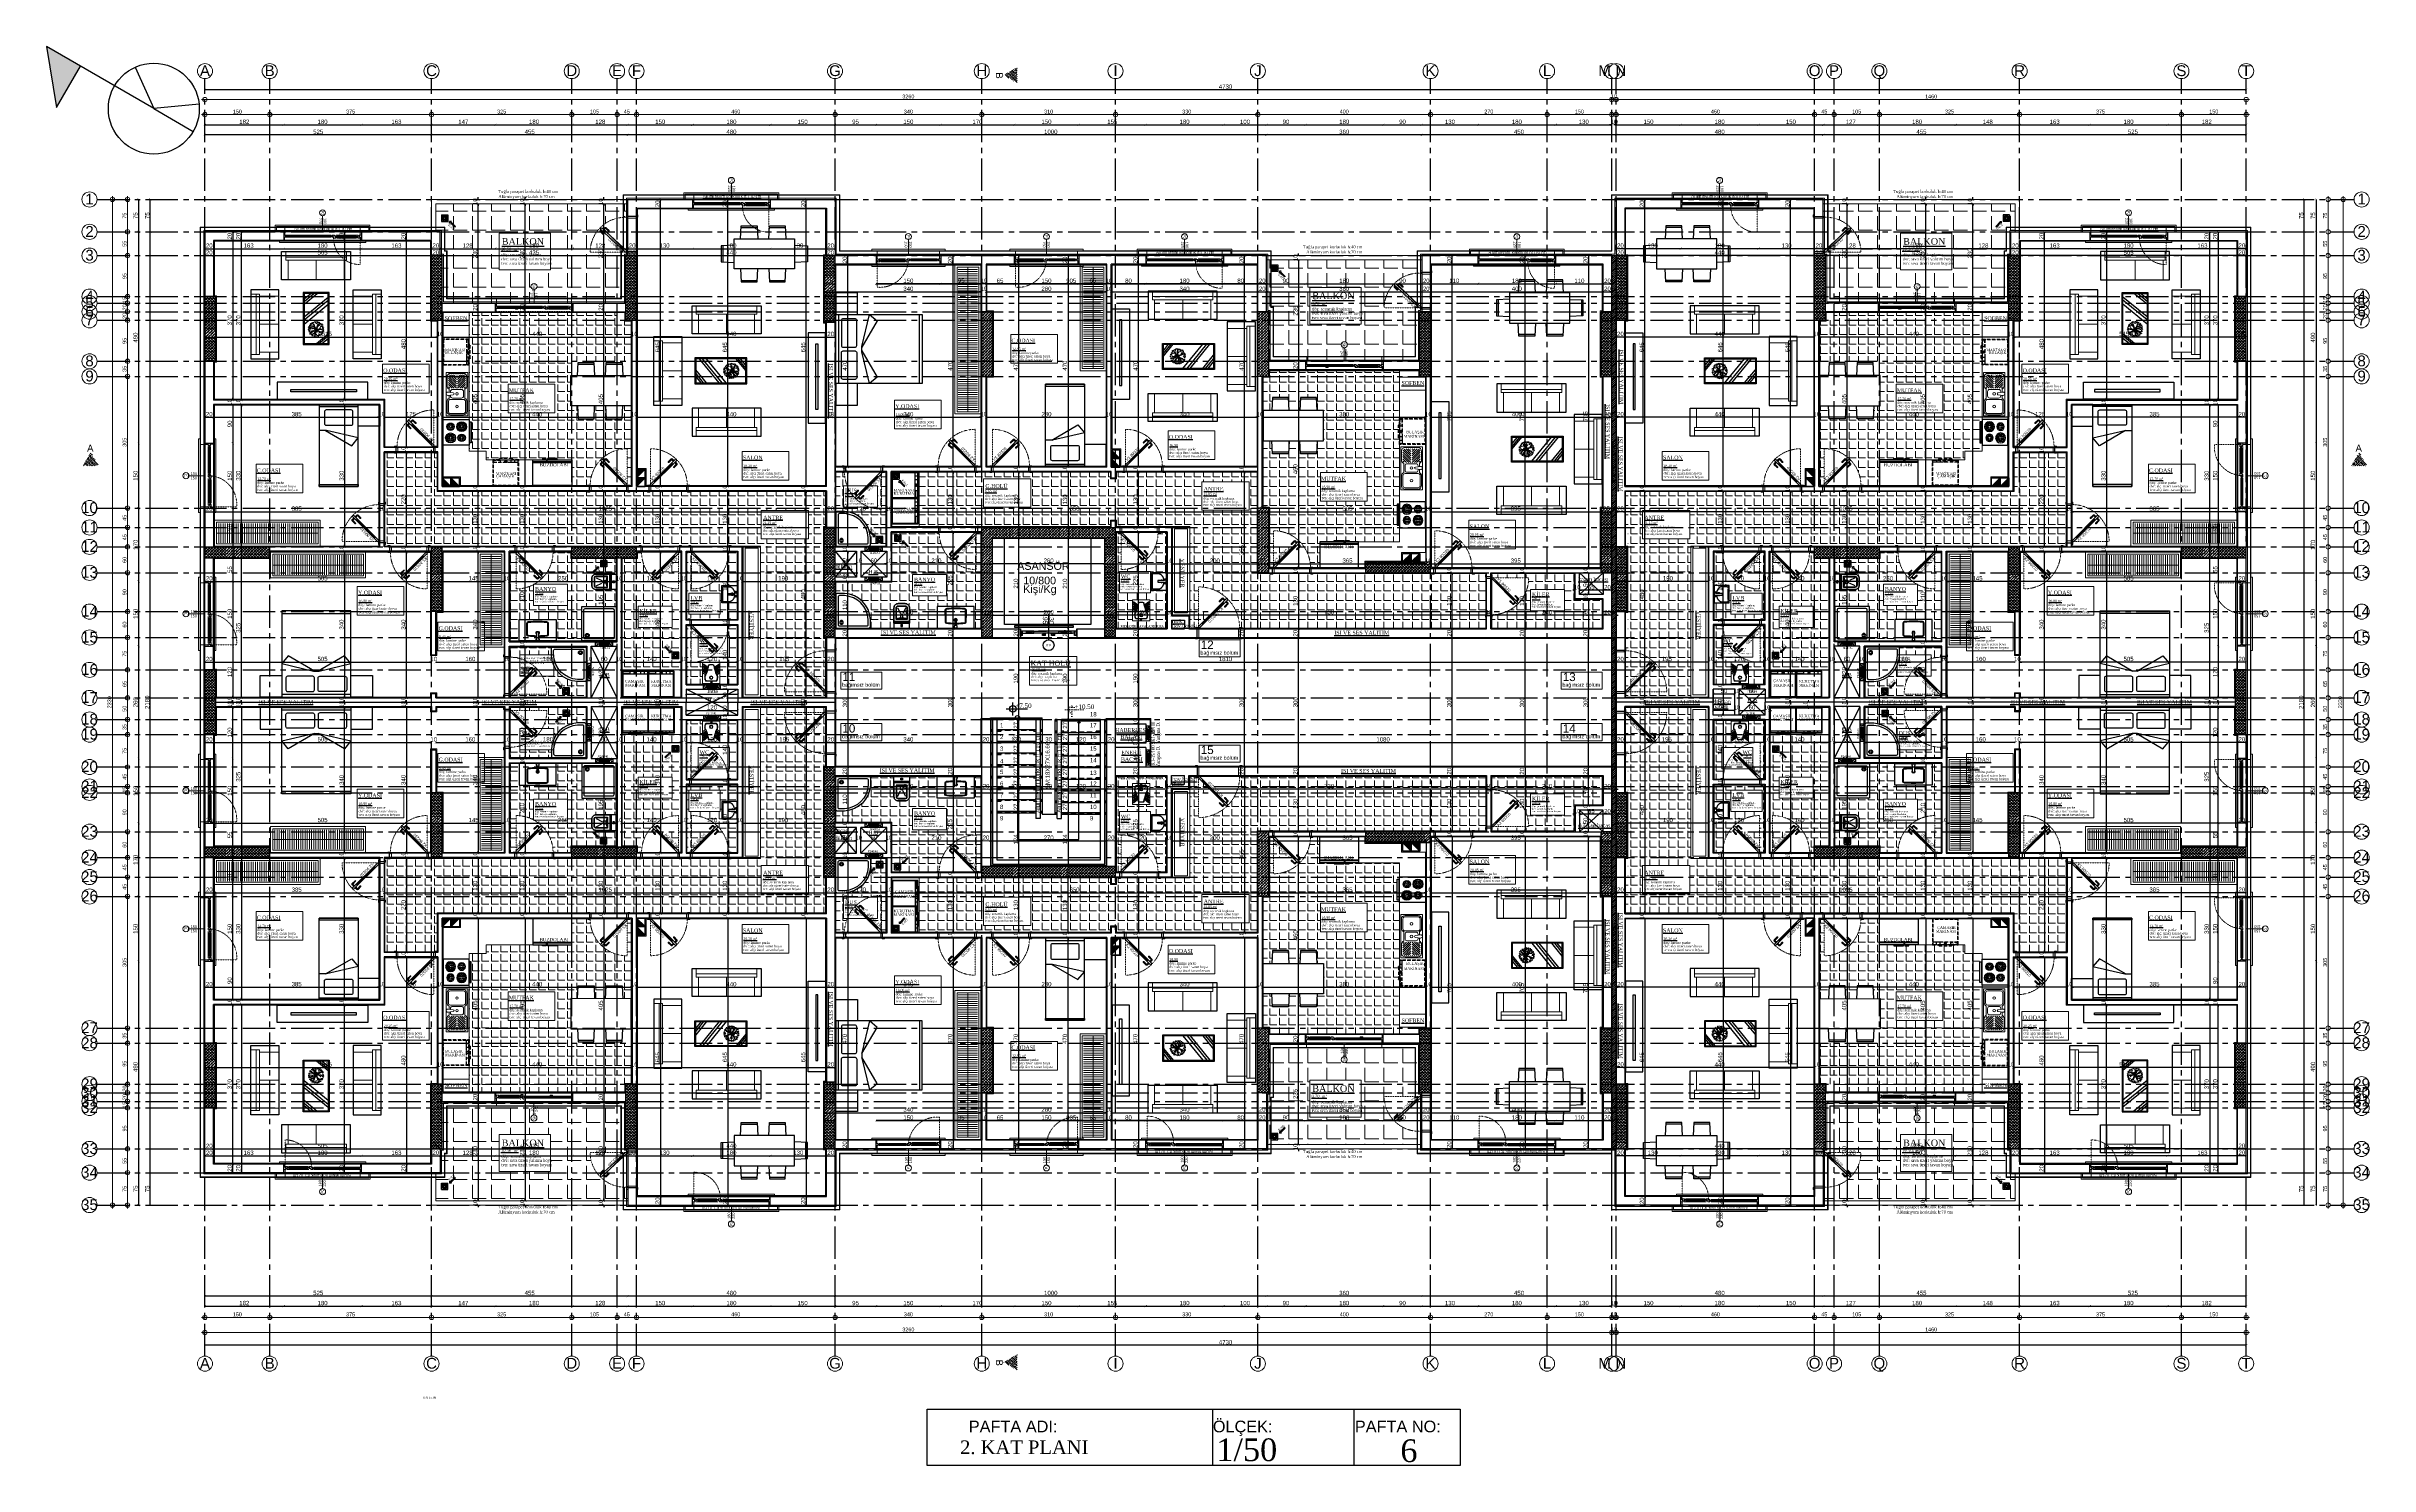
# Model space of a CAD drawing. Header units: millimetres. Extents: x 2778 to 13672, y 1832 to 5175.
# Drawn here: x 8289 to 13672, y 1887 to 5175 of the extents above; entities that cross this region are included whole.
import ezdxf
from ezdxf.enums import TextEntityAlignment as Align

# ---------------------------------------------------------------- set-up
doc = ezdxf.new("R2010")
doc.units = ezdxf.units.MM
for name, pattern in [('CENTER2', [112.5, 75, -12.5, 12.5, -12.5]), ('DASHDOT2', [12.7, 6.35, -3.175, 0, -3.175]), ('DOTX2', [0.5, 0, -0.5]), ('HIDDEN2', [18.75, 12.5, -6.25]), ('HIDDENX2', [0.75, 0.5, -0.25])]:
    doc.linetypes.add(name, pattern=pattern)
for name, color, linetype in [('0-HSL-HTC', 7, 'Continuous'), ('697D_L00F00_21.65 KOTU_1+1 B$0$4+1$0$7-DCR-FRN', 8, 'Continuous'), ('697D_L00F00_21.65 KOTU_1+1 B$0$4+1$0$A-FURN', 8, 'Continuous'), ('7-DCR-FRN', 8, 'Continuous'), ('@A_HH', 1, 'Continuous'), ('ASANSÖR', 20, 'Continuous'), ('DOĞRAMA', 33, 'Continuous'), ('İÇÖLÇÜ', 7, 'Continuous'), ('Kapi_Pencere', 7, 'Continuous'), ('Kot', 7, 'Continuous'), ('Panel', 7, 'Continuous'), ('Standart', 7, 'Continuous'), ('Yazi', 7, 'Continuous'), ('Ölçülendirme', 7, 'Continuous')]:
    doc.layers.add(name, color=color, linetype=linetype)
for name, color, linetype, lineweight in [('aks', 251, 'DASHDOT2', 35), ('duvar', 232, 'Continuous', 30), ('gorunus2', 21, 'Continuous', 5), ('görünüş', 201, 'Continuous', 18), ('ince', 37, 'Continuous', 0), ('iz', 1, 'DOTX2', 20), ('kapı', 3, 'Continuous', 18), ('kesit çizgisi', 1, 'DASHDOT2', 40), ('Kiris', 7, 'Continuous', 30), ('merdiven', 25, 'Continuous', 0), ('pencere', 4, 'Continuous', 18), ('sıva dış', 30, 'Continuous', 9), ('sıva iç', 21, 'Continuous', 0), ('tarama', 251, 'Continuous', 0), ('tefriş', 252, 'Continuous', 5), ('TEFRİŞ', 251, 'Continuous', 25), ('yalıtım', 107, 'Continuous', 0), ('yazı', 11, 'Continuous', 20), ('z - tarama', 251, 'Continuous', 18), ('çerceve', 4, 'Continuous', 30), ('ölçü dış', 192, 'Continuous', 20), ('ÖLÇÜ İÇ', 7, 'Continuous', 9)]:
    doc.layers.add(name, color=color, linetype=linetype, lineweight=lineweight)
doc.styles.add('arial_1_18', font='arial.ttf', dxfattribs={"height": 0.2})
doc.styles.add('MEKANISIMLERI', font='arial.ttf', dxfattribs={"height": 12})
doc.styles.add('ROMANT', font='times.ttf')
doc.styles.add('SIMPLEX', font='times.ttf', dxfattribs={"width": 0.9, "height": 20})
doc.styles.get("Standard").update_dxf_attribs({"font": 'arial.ttf'})
doc.styles.add('STYLE3', font='times.ttf', dxfattribs={"height": 12})
doc.styles.add('swis', font='swissc.ttf', dxfattribs={"height": 10})
doc.styles.add('times new roman tur_1_18', font='times.ttf', dxfattribs={"height": 0.2})
doc.styles.add('Times roman', font='times.ttf')
doc.dimstyles.new('zulay iç ölçü', dxfattribs={"dimtxt": 10, "dimasz": 5, "dimexe": 0.18, "dimexo": 0, "dimgap": 2, "dimtad": 3, "dimdec": 0, "dimzin": 0, "dimdsep": 46, "dimtxsty": 'Standard', "dimblk": 'ARCHTICK', "dimcen": 0.09, "dimse1": 1, "dimse2": 1, "dimadec": 0, "dimazin": 0, "dimtfac": 1, "dimtdec": 0, "dimtix": 1, "dimtofl": 0, "dimtmove": 0, "dimatfit": 3, "dimldrblk": 'ARCHTICK', "dimfxl": 1, "dimtolj": 1, "dimtzin": 0, "dimarcsym": 0})
pattern_1 = [(45, (0, 0), (-3.314563, 3.314563), []), (45, (3.3146, 0), (-3.314563, 3.314563), [0, -4.6875])]
pattern_2 = [(0, (-1051519.92, 409725.164), (0, 44), [32, -12]), (90, (-1051519.92, 409725.164), (-44, 3e-15), [32, -12])]
pattern_3 = [(0, (-1051519.92, 409725.164), (0, 22), [16, -6]), (90, (-1051519.92, 409725.164), (-22, 1e-15), [16, -6])]
pattern_4 = [(0, (-1051519.92, 410259.85), (0, 22), [16, -6]), (90, (-1051519.92, 410259.85), (-22, 1e-15), [16, -6])]

# ---------------------------------------------------------------- blocks, each defined once
blk = doc.blocks.new('IDE242Entity364')
at = {"layer": 'Panel', "linetype": 'Continuous', "lineweight": 5}
h = blk.add_hatch(dxfattribs=at)
h.set_pattern_fill('SACNCR', color=163, scale=50, style=0)
h.set_pattern_definition(pattern_1)
h.paths.add_polyline_path([(0, 225), (0, 375), (25, 375), (25, 225)])
blk = doc.blocks.new('IDE242Entity365')
at = {"layer": 'Panel', "color": 164, "linetype": 'Continuous', "lineweight": -3}
blk.add_lwpolyline([(25, 225), (0, 225)], dxfattribs=at)
blk = doc.blocks.new('IDE242Entity366')
at = {"layer": 'Panel', "color": 164, "linetype": 'Continuous', "lineweight": -3}
blk.add_lwpolyline([(25, 225), (25, 375)], dxfattribs=at)
blk = doc.blocks.new('IDE242Entity367')
at = {"layer": 'Panel', "color": 164, "linetype": 'Continuous', "lineweight": -3}
blk.add_lwpolyline([(25, 375), (0, 375)], dxfattribs=at)
blk = doc.blocks.new('IDE242Entity368')
at = {"layer": 'Panel', "color": 164, "linetype": 'Continuous', "lineweight": -3}
blk.add_lwpolyline([(0, 225), (0, 375)], dxfattribs=at)
blk = doc.blocks.new('IDE242Entity370')
at = {"layer": 'Panel', "linetype": 'Continuous', "lineweight": 5}
h = blk.add_hatch(dxfattribs=at)
h.set_pattern_fill('SACNCR', color=163, scale=50, style=0)
h.set_pattern_definition(pattern_1)
h.paths.add_polyline_path([(525, 130), (525, 280), (550, 280), (550, 130)])
blk = doc.blocks.new('IDE242Entity371')
at = {"layer": 'Panel', "color": 164, "linetype": 'Continuous', "lineweight": -3}
blk.add_lwpolyline([(550, 130), (525, 130)], dxfattribs=at)
blk = doc.blocks.new('IDE242Entity372')
at = {"layer": 'Panel', "color": 164, "linetype": 'Continuous', "lineweight": -3}
blk.add_lwpolyline([(550, 130), (550, 280)], dxfattribs=at)
blk = doc.blocks.new('IDE242Entity373')
at = {"layer": 'Panel', "color": 164, "linetype": 'Continuous', "lineweight": -3}
blk.add_lwpolyline([(550, 280), (525, 280)], dxfattribs=at)
blk = doc.blocks.new('IDE242Entity374')
at = {"layer": 'Panel', "color": 164, "linetype": 'Continuous', "lineweight": -3}
blk.add_lwpolyline([(525, 130), (525, 280)], dxfattribs=at)
blk = doc.blocks.new('IDE242Entity376')
at = {"layer": 'Panel', "linetype": 'Continuous', "lineweight": 5}
h = blk.add_hatch(dxfattribs=at)
h.set_pattern_fill('SACNCR', color=163, scale=50, style=0)
h.set_pattern_definition(pattern_1)
h.paths.add_polyline_path([(975, 130), (975, 280), (1000, 280), (1000, 130)])
blk = doc.blocks.new('IDE242Entity377')
at = {"layer": 'Panel', "color": 164, "linetype": 'Continuous', "lineweight": -3}
blk.add_lwpolyline([(1000, 130), (975, 130)], dxfattribs=at)
blk = doc.blocks.new('IDE242Entity378')
at = {"layer": 'Panel', "color": 164, "linetype": 'Continuous', "lineweight": -3}
blk.add_lwpolyline([(1000, 130), (1000, 280)], dxfattribs=at)
blk = doc.blocks.new('IDE242Entity379')
at = {"layer": 'Panel', "color": 164, "linetype": 'Continuous', "lineweight": -3}
blk.add_lwpolyline([(1000, 280), (975, 280)], dxfattribs=at)
blk = doc.blocks.new('IDE242Entity380')
at = {"layer": 'Panel', "color": 164, "linetype": 'Continuous', "lineweight": -3}
blk.add_lwpolyline([(975, 130), (975, 280)], dxfattribs=at)
blk = doc.blocks.new('IDE242Entity382')
at = {"layer": 'Panel', "linetype": 'Continuous', "lineweight": 5}
h = blk.add_hatch(dxfattribs=at)
h.set_pattern_fill('SACNCR', color=163, scale=50, style=0)
h.set_pattern_definition(pattern_1)
h.paths.add_polyline_path([(1435, 130), (1435, 285), (1460, 285), (1460, 130)])
blk = doc.blocks.new('IDE242Entity383')
at = {"layer": 'Panel', "color": 164, "linetype": 'Continuous', "lineweight": -3}
blk.add_lwpolyline([(1460, 130), (1435, 130)], dxfattribs=at)
blk = doc.blocks.new('IDE242Entity384')
at = {"layer": 'Panel', "color": 164, "linetype": 'Continuous', "lineweight": -3}
blk.add_lwpolyline([(1460, 130), (1460, 285)], dxfattribs=at)
blk = doc.blocks.new('IDE242Entity385')
at = {"layer": 'Panel', "color": 164, "linetype": 'Continuous', "lineweight": -3}
blk.add_lwpolyline([(1460, 285), (1435, 285)], dxfattribs=at)
blk = doc.blocks.new('IDE242Entity386')
at = {"layer": 'Panel', "color": 164, "linetype": 'Continuous', "lineweight": -3}
blk.add_lwpolyline([(1435, 130), (1435, 285)], dxfattribs=at)
blk = doc.blocks.new('IDE242Entity388')
at = {"layer": 'Panel', "linetype": 'Continuous', "lineweight": 5}
h = blk.add_hatch(dxfattribs=at)
h.set_pattern_fill('SACNCR', color=163, scale=50, style=0)
h.set_pattern_definition(pattern_1)
h.paths.add_polyline_path([(1800, 260), (1800, 410), (1825, 410), (1825, 260)])
blk = doc.blocks.new('IDE242Entity389')
at = {"layer": 'Panel', "color": 164, "linetype": 'Continuous', "lineweight": -3}
blk.add_lwpolyline([(1825, 260), (1800, 260)], dxfattribs=at)
blk = doc.blocks.new('IDE242Entity390')
at = {"layer": 'Panel', "color": 164, "linetype": 'Continuous', "lineweight": -3}
blk.add_lwpolyline([(1825, 260), (1825, 410)], dxfattribs=at)
blk = doc.blocks.new('IDE242Entity391')
at = {"layer": 'Panel', "color": 164, "linetype": 'Continuous', "lineweight": -3}
blk.add_lwpolyline([(1825, 410), (1800, 410)], dxfattribs=at)
blk = doc.blocks.new('IDE242Entity392')
at = {"layer": 'Panel', "color": 164, "linetype": 'Continuous', "lineweight": -3}
blk.add_lwpolyline([(1800, 260), (1800, 410)], dxfattribs=at)
blk = doc.blocks.new('IDE242Entity394')
at = {"layer": 'Panel', "linetype": 'Continuous', "lineweight": 5}
h = blk.add_hatch(dxfattribs=at)
h.set_pattern_fill('SACNCR', color=163, scale=50, style=0)
h.set_pattern_definition(pattern_1)
h.paths.add_polyline_path([(2440, 260), (2440, 410), (2465, 410), (2465, 260)])
blk = doc.blocks.new('IDE242Entity395')
at = {"layer": 'Panel', "color": 164, "linetype": 'Continuous', "lineweight": -3}
blk.add_lwpolyline([(2465, 260), (2440, 260)], dxfattribs=at)
blk = doc.blocks.new('IDE242Entity396')
at = {"layer": 'Panel', "color": 164, "linetype": 'Continuous', "lineweight": -3}
blk.add_lwpolyline([(2465, 260), (2465, 410)], dxfattribs=at)
blk = doc.blocks.new('IDE242Entity397')
at = {"layer": 'Panel', "color": 164, "linetype": 'Continuous', "lineweight": -3}
blk.add_lwpolyline([(2465, 410), (2440, 410)], dxfattribs=at)
blk = doc.blocks.new('IDE242Entity398')
at = {"layer": 'Panel', "color": 164, "linetype": 'Continuous', "lineweight": -3}
blk.add_lwpolyline([(2440, 260), (2440, 410)], dxfattribs=at)
blk = doc.blocks.new('IDE242Entity400')
at = {"layer": 'Panel', "linetype": 'Continuous', "lineweight": 5}
h = blk.add_hatch(dxfattribs=at)
h.set_pattern_fill('SACNCR', color=163, scale=50, style=0)
h.set_pattern_definition(pattern_1)
h.paths.add_polyline_path([(1800, 785), (2110, 785), (2110, 760), (1800, 760)])
blk = doc.blocks.new('IDE242Entity401')
at = {"layer": 'Panel', "color": 164, "linetype": 'Continuous', "lineweight": -3}
blk.add_lwpolyline([(1800, 760), (1800, 785)], dxfattribs=at)
blk = doc.blocks.new('IDE242Entity402')
at = {"layer": 'Panel', "color": 164, "linetype": 'Continuous', "lineweight": -3}
blk.add_lwpolyline([(1800, 760), (2110, 760)], dxfattribs=at)
blk = doc.blocks.new('IDE242Entity403')
at = {"layer": 'Panel', "color": 164, "linetype": 'Continuous', "lineweight": -3}
blk.add_lwpolyline([(2110, 760), (2110, 785)], dxfattribs=at)
blk = doc.blocks.new('IDE242Entity404')
at = {"layer": 'Panel', "color": 164, "linetype": 'Continuous', "lineweight": -3}
blk.add_lwpolyline([(1800, 785), (2110, 785)], dxfattribs=at)
blk = doc.blocks.new('IDE242Entity413')
at = {"layer": 'Panel', "linetype": 'Continuous', "lineweight": 5}
h = blk.add_hatch(dxfattribs=at)
h.set_pattern_fill('SACNCR', color=163, scale=50, style=0)
h.set_pattern_definition(pattern_1)
h.paths.add_polyline_path([(0, 1955), (0, 2105), (25, 2105), (25, 1955)])
blk = doc.blocks.new('IDE242Entity414')
at = {"layer": 'Panel', "color": 164, "linetype": 'Continuous', "lineweight": -3}
blk.add_lwpolyline([(25, 1955), (0, 1955)], dxfattribs=at)
blk = doc.blocks.new('IDE242Entity415')
at = {"layer": 'Panel', "color": 164, "linetype": 'Continuous', "lineweight": -3}
blk.add_lwpolyline([(25, 1955), (25, 2105)], dxfattribs=at)
blk = doc.blocks.new('IDE242Entity416')
at = {"layer": 'Panel', "color": 164, "linetype": 'Continuous', "lineweight": -3}
blk.add_lwpolyline([(25, 2105), (0, 2105)], dxfattribs=at)
blk = doc.blocks.new('IDE242Entity417')
at = {"layer": 'Panel', "color": 164, "linetype": 'Continuous', "lineweight": -3}
blk.add_lwpolyline([(0, 1955), (0, 2105)], dxfattribs=at)
blk = doc.blocks.new('IDE242Entity419')
at = {"layer": 'Panel', "linetype": 'Continuous', "lineweight": 5}
h = blk.add_hatch(dxfattribs=at)
h.set_pattern_fill('SACNCR', color=163, scale=50, style=0)
h.set_pattern_definition(pattern_1)
h.paths.add_polyline_path([(525, 2050), (525, 2200), (550, 2200), (550, 2050)])
blk = doc.blocks.new('IDE242Entity420')
at = {"layer": 'Panel', "color": 164, "linetype": 'Continuous', "lineweight": -3}
blk.add_lwpolyline([(550, 2050), (525, 2050)], dxfattribs=at)
blk = doc.blocks.new('IDE242Entity421')
at = {"layer": 'Panel', "color": 164, "linetype": 'Continuous', "lineweight": -3}
blk.add_lwpolyline([(550, 2050), (550, 2200)], dxfattribs=at)
blk = doc.blocks.new('IDE242Entity422')
at = {"layer": 'Panel', "color": 164, "linetype": 'Continuous', "lineweight": -3}
blk.add_lwpolyline([(550, 2200), (525, 2200)], dxfattribs=at)
blk = doc.blocks.new('IDE242Entity423')
at = {"layer": 'Panel', "color": 164, "linetype": 'Continuous', "lineweight": -3}
blk.add_lwpolyline([(525, 2050), (525, 2200)], dxfattribs=at)
blk = doc.blocks.new('IDE242Entity425')
at = {"layer": 'Panel', "linetype": 'Continuous', "lineweight": 5}
h = blk.add_hatch(dxfattribs=at)
h.set_pattern_fill('SACNCR', color=163, scale=50, style=0)
h.set_pattern_definition(pattern_1)
h.paths.add_polyline_path([(975, 2050), (975, 2200), (1000, 2200), (1000, 2050)])
blk = doc.blocks.new('IDE242Entity426')
at = {"layer": 'Panel', "color": 164, "linetype": 'Continuous', "lineweight": -3}
blk.add_lwpolyline([(1000, 2050), (975, 2050)], dxfattribs=at)
blk = doc.blocks.new('IDE242Entity427')
at = {"layer": 'Panel', "color": 164, "linetype": 'Continuous', "lineweight": -3}
blk.add_lwpolyline([(1000, 2050), (1000, 2200)], dxfattribs=at)
blk = doc.blocks.new('IDE242Entity428')
at = {"layer": 'Panel', "color": 164, "linetype": 'Continuous', "lineweight": -3}
blk.add_lwpolyline([(1000, 2200), (975, 2200)], dxfattribs=at)
blk = doc.blocks.new('IDE242Entity429')
at = {"layer": 'Panel', "color": 164, "linetype": 'Continuous', "lineweight": -3}
blk.add_lwpolyline([(975, 2050), (975, 2200)], dxfattribs=at)
blk = doc.blocks.new('IDE242Entity431')
at = {"layer": 'Panel', "linetype": 'Continuous', "lineweight": 5}
h = blk.add_hatch(dxfattribs=at)
h.set_pattern_fill('SACNCR', color=163, scale=50, style=0)
h.set_pattern_definition(pattern_1)
h.paths.add_polyline_path([(1435, 2045), (1435, 2200), (1460, 2200), (1460, 2045)])
blk = doc.blocks.new('IDE242Entity432')
at = {"layer": 'Panel', "color": 164, "linetype": 'Continuous', "lineweight": -3}
blk.add_lwpolyline([(1460, 2045), (1435, 2045)], dxfattribs=at)
blk = doc.blocks.new('IDE242Entity433')
at = {"layer": 'Panel', "color": 164, "linetype": 'Continuous', "lineweight": -3}
blk.add_lwpolyline([(1460, 2045), (1460, 2200)], dxfattribs=at)
blk = doc.blocks.new('IDE242Entity434')
at = {"layer": 'Panel', "color": 164, "linetype": 'Continuous', "lineweight": -3}
blk.add_lwpolyline([(1460, 2200), (1435, 2200)], dxfattribs=at)
blk = doc.blocks.new('IDE242Entity435')
at = {"layer": 'Panel', "color": 164, "linetype": 'Continuous', "lineweight": -3}
blk.add_lwpolyline([(1435, 2045), (1435, 2200)], dxfattribs=at)
blk = doc.blocks.new('IDE242Entity437')
at = {"layer": 'Panel', "linetype": 'Continuous', "lineweight": 5}
h = blk.add_hatch(dxfattribs=at)
h.set_pattern_fill('SACNCR', color=163, scale=50, style=0)
h.set_pattern_definition(pattern_1)
h.paths.add_polyline_path([(1800, 1920), (1800, 2070), (1825, 2070), (1825, 1920)])
blk = doc.blocks.new('IDE242Entity438')
at = {"layer": 'Panel', "color": 164, "linetype": 'Continuous', "lineweight": -3}
blk.add_lwpolyline([(1825, 1920), (1800, 1920)], dxfattribs=at)
blk = doc.blocks.new('IDE242Entity439')
at = {"layer": 'Panel', "color": 164, "linetype": 'Continuous', "lineweight": -3}
blk.add_lwpolyline([(1825, 1920), (1825, 2070)], dxfattribs=at)
blk = doc.blocks.new('IDE242Entity440')
at = {"layer": 'Panel', "color": 164, "linetype": 'Continuous', "lineweight": -3}
blk.add_lwpolyline([(1825, 2070), (1800, 2070)], dxfattribs=at)
blk = doc.blocks.new('IDE242Entity441')
at = {"layer": 'Panel', "color": 164, "linetype": 'Continuous', "lineweight": -3}
blk.add_lwpolyline([(1800, 1920), (1800, 2070)], dxfattribs=at)
blk = doc.blocks.new('IDE242Entity443')
at = {"layer": 'Panel', "linetype": 'Continuous', "lineweight": 5}
h = blk.add_hatch(dxfattribs=at)
h.set_pattern_fill('SACNCR', color=163, scale=50, style=0)
h.set_pattern_definition(pattern_1)
h.paths.add_polyline_path([(2440, 1920), (2440, 2070), (2465, 2070), (2465, 1920)])
blk = doc.blocks.new('IDE242Entity444')
at = {"layer": 'Panel', "color": 164, "linetype": 'Continuous', "lineweight": -3}
blk.add_lwpolyline([(2465, 1920), (2440, 1920)], dxfattribs=at)
blk = doc.blocks.new('IDE242Entity445')
at = {"layer": 'Panel', "color": 164, "linetype": 'Continuous', "lineweight": -3}
blk.add_lwpolyline([(2465, 1920), (2465, 2070)], dxfattribs=at)
blk = doc.blocks.new('IDE242Entity446')
at = {"layer": 'Panel', "color": 164, "linetype": 'Continuous', "lineweight": -3}
blk.add_lwpolyline([(2465, 2070), (2440, 2070)], dxfattribs=at)
blk = doc.blocks.new('IDE242Entity447')
at = {"layer": 'Panel', "color": 164, "linetype": 'Continuous', "lineweight": -3}
blk.add_lwpolyline([(2440, 1920), (2440, 2070)], dxfattribs=at)
blk = doc.blocks.new('IDE242Entity449')
at = {"layer": 'Panel', "linetype": 'Continuous', "lineweight": 5}
h = blk.add_hatch(dxfattribs=at)
h.set_pattern_fill('SACNCR', color=163, scale=50, style=0)
h.set_pattern_definition(pattern_1)
h.paths.add_polyline_path([(2815, 1920), (2815, 2070), (2840, 2070), (2840, 1920)])
blk = doc.blocks.new('IDE242Entity450')
at = {"layer": 'Panel', "color": 164, "linetype": 'Continuous', "lineweight": -3}
blk.add_lwpolyline([(2840, 1920), (2815, 1920)], dxfattribs=at)
blk = doc.blocks.new('IDE242Entity451')
at = {"layer": 'Panel', "color": 164, "linetype": 'Continuous', "lineweight": -3}
blk.add_lwpolyline([(2840, 1920), (2840, 2070)], dxfattribs=at)
blk = doc.blocks.new('IDE242Entity452')
at = {"layer": 'Panel', "color": 164, "linetype": 'Continuous', "lineweight": -3}
blk.add_lwpolyline([(2840, 2070), (2815, 2070)], dxfattribs=at)
blk = doc.blocks.new('IDE242Entity453')
at = {"layer": 'Panel', "color": 164, "linetype": 'Continuous', "lineweight": -3}
blk.add_lwpolyline([(2815, 1920), (2815, 2070)], dxfattribs=at)
blk = doc.blocks.new('IDE242Entity455')
at = {"layer": 'Panel', "linetype": 'Continuous', "lineweight": 5}
h = blk.add_hatch(dxfattribs=at)
h.set_pattern_fill('SACNCR', color=163, scale=50, style=0)
h.set_pattern_definition(pattern_1)
h.paths.add_polyline_path([(3235, 1920), (3235, 2070), (3260, 2070), (3260, 1920)])
blk = doc.blocks.new('IDE242Entity456')
at = {"layer": 'Panel', "color": 164, "linetype": 'Continuous', "lineweight": -3}
blk.add_lwpolyline([(3260, 1920), (3235, 1920)], dxfattribs=at)
blk = doc.blocks.new('IDE242Entity457')
at = {"layer": 'Panel', "color": 164, "linetype": 'Continuous', "lineweight": -3}
blk.add_lwpolyline([(3260, 1920), (3260, 2070)], dxfattribs=at)
blk = doc.blocks.new('IDE242Entity458')
at = {"layer": 'Panel', "color": 164, "linetype": 'Continuous', "lineweight": -3}
blk.add_lwpolyline([(3260, 2070), (3235, 2070)], dxfattribs=at)
blk = doc.blocks.new('IDE242Entity459')
at = {"layer": 'Panel', "color": 164, "linetype": 'Continuous', "lineweight": -3}
blk.add_lwpolyline([(3235, 1920), (3235, 2070)], dxfattribs=at)
blk = doc.blocks.new('IDE242Entity461')
at = {"layer": 'Panel', "linetype": 'Continuous', "lineweight": 5}
h = blk.add_hatch(dxfattribs=at)
h.set_pattern_fill('SACNCR', color=163, scale=50, style=0)
h.set_pattern_definition(pattern_1)
h.paths.add_polyline_path([(2085, 1545), (1825, 1545), (1800, 1570), (2110, 1570)])
blk = doc.blocks.new('IDE242Entity462')
at = {"layer": 'Panel', "color": 164, "linetype": 'Continuous', "lineweight": -3}
blk.add_lwpolyline([(1825, 1545), (2085, 1545)], dxfattribs=at)
blk = doc.blocks.new('IDE242Entity463')
at = {"layer": 'Panel', "color": 164, "linetype": 'Continuous', "lineweight": -3}
blk.add_lwpolyline([(1800, 1570), (2110, 1570)], dxfattribs=at)
blk = doc.blocks.new('IDE242Entity465')
at = {"layer": 'Panel', "linetype": 'Continuous', "lineweight": 5}
h = blk.add_hatch(dxfattribs=at)
h.set_pattern_fill('SACNCR', color=163, scale=50, style=0)
h.set_pattern_definition(pattern_1)
h.paths.add_polyline_path([(3235, 260), (3235, 410), (3260, 410), (3260, 260)])
blk = doc.blocks.new('IDE242Entity466')
at = {"layer": 'Panel', "color": 164, "linetype": 'Continuous', "lineweight": -3}
blk.add_lwpolyline([(3260, 260), (3235, 260)], dxfattribs=at)
blk = doc.blocks.new('IDE242Entity467')
at = {"layer": 'Panel', "color": 164, "linetype": 'Continuous', "lineweight": -3}
blk.add_lwpolyline([(3260, 260), (3260, 410)], dxfattribs=at)
blk = doc.blocks.new('IDE242Entity468')
at = {"layer": 'Panel', "color": 164, "linetype": 'Continuous', "lineweight": -3}
blk.add_lwpolyline([(3260, 410), (3235, 410)], dxfattribs=at)
blk = doc.blocks.new('IDE242Entity469')
at = {"layer": 'Panel', "color": 164, "linetype": 'Continuous', "lineweight": -3}
blk.add_lwpolyline([(3235, 260), (3235, 410)], dxfattribs=at)
blk = doc.blocks.new('IDE242Entity471')
at = {"layer": 'Panel', "linetype": 'Continuous', "lineweight": 5}
h = blk.add_hatch(dxfattribs=at)
h.set_pattern_fill('SACNCR', color=163, scale=50, style=0)
h.set_pattern_definition(pattern_1)
h.paths.add_polyline_path([(2815, 260), (2815, 410), (2840, 410), (2840, 260)])
blk = doc.blocks.new('IDE242Entity472')
at = {"layer": 'Panel', "color": 164, "linetype": 'Continuous', "lineweight": -3}
blk.add_lwpolyline([(2840, 260), (2815, 260)], dxfattribs=at)
blk = doc.blocks.new('IDE242Entity473')
at = {"layer": 'Panel', "color": 164, "linetype": 'Continuous', "lineweight": -3}
blk.add_lwpolyline([(2840, 260), (2840, 410)], dxfattribs=at)
blk = doc.blocks.new('IDE242Entity474')
at = {"layer": 'Panel', "color": 164, "linetype": 'Continuous', "lineweight": -3}
blk.add_lwpolyline([(2840, 410), (2815, 410)], dxfattribs=at)
blk = doc.blocks.new('IDE242Entity475')
at = {"layer": 'Panel', "color": 164, "linetype": 'Continuous', "lineweight": -3}
blk.add_lwpolyline([(2815, 260), (2815, 410)], dxfattribs=at)
blk = doc.blocks.new('IDE242Entity609')
at = {"layer": 'Panel', "linetype": 'Continuous', "lineweight": 5}
h = blk.add_hatch(dxfattribs=at)
h.set_pattern_fill('SACNCR', color=163, scale=50, style=0)
h.set_pattern_definition(pattern_1)
h.paths.add_polyline_path([(3235, 715), (3235, 865), (3260, 865), (3260, 715)])
blk = doc.blocks.new('IDE242Entity610')
at = {"layer": 'Panel', "color": 164, "linetype": 'Continuous', "lineweight": -3}
blk.add_lwpolyline([(3260, 715), (3235, 715)], dxfattribs=at)
blk = doc.blocks.new('IDE242Entity611')
at = {"layer": 'Panel', "color": 164, "linetype": 'Continuous', "lineweight": -3}
blk.add_lwpolyline([(3260, 715), (3260, 865)], dxfattribs=at)
blk = doc.blocks.new('IDE242Entity612')
at = {"layer": 'Panel', "color": 164, "linetype": 'Continuous', "lineweight": -3}
blk.add_lwpolyline([(3260, 865), (3235, 865)], dxfattribs=at)
blk = doc.blocks.new('IDE242Entity613')
at = {"layer": 'Panel', "color": 164, "linetype": 'Continuous', "lineweight": -3}
blk.add_lwpolyline([(3235, 715), (3235, 865)], dxfattribs=at)
blk = doc.blocks.new('IDE242Entity615')
at = {"layer": 'Panel', "linetype": 'Continuous', "lineweight": 5}
h = blk.add_hatch(dxfattribs=at)
h.set_pattern_fill('SACNCR', color=163, scale=50, style=0)
h.set_pattern_definition(pattern_1)
h.paths.add_polyline_path([(3235, 1465), (3235, 1615), (3260, 1615), (3260, 1465)])
blk = doc.blocks.new('IDE242Entity616')
at = {"layer": 'Panel', "color": 164, "linetype": 'Continuous', "lineweight": -3}
blk.add_lwpolyline([(3260, 1465), (3235, 1465)], dxfattribs=at)
blk = doc.blocks.new('IDE242Entity617')
at = {"layer": 'Panel', "color": 164, "linetype": 'Continuous', "lineweight": -3}
blk.add_lwpolyline([(3260, 1465), (3260, 1615)], dxfattribs=at)
blk = doc.blocks.new('IDE242Entity618')
at = {"layer": 'Panel', "color": 164, "linetype": 'Continuous', "lineweight": -3}
blk.add_lwpolyline([(3260, 1615), (3235, 1615)], dxfattribs=at)
blk = doc.blocks.new('IDE242Entity619')
at = {"layer": 'Panel', "color": 164, "linetype": 'Continuous', "lineweight": -3}
blk.add_lwpolyline([(3235, 1465), (3235, 1615)], dxfattribs=at)
blk = doc.blocks.new('IDE242Entity636')
at = {"layer": 'Panel', "linetype": 'Continuous', "lineweight": 5}
h = blk.add_hatch(dxfattribs=at)
h.set_pattern_fill('SACNCR', color=163, scale=50, style=0)
h.set_pattern_definition(pattern_1)
h.paths.add_polyline_path([(0, 1525), (150, 1525), (150, 1500), (0, 1500)])
blk = doc.blocks.new('IDE242Entity637')
at = {"layer": 'Panel', "color": 164, "linetype": 'Continuous', "lineweight": -3}
blk.add_lwpolyline([(0, 1500), (0, 1525)], dxfattribs=at)
blk = doc.blocks.new('IDE242Entity638')
at = {"layer": 'Panel', "color": 164, "linetype": 'Continuous', "lineweight": -3}
blk.add_lwpolyline([(0, 1500), (150, 1500)], dxfattribs=at)
blk = doc.blocks.new('IDE242Entity639')
at = {"layer": 'Panel', "color": 164, "linetype": 'Continuous', "lineweight": -3}
blk.add_lwpolyline([(150, 1500), (150, 1525)], dxfattribs=at)
blk = doc.blocks.new('IDE242Entity640')
at = {"layer": 'Panel', "color": 164, "linetype": 'Continuous', "lineweight": -3}
blk.add_lwpolyline([(0, 1525), (150, 1525)], dxfattribs=at)
blk = doc.blocks.new('IDE242Entity649')
at = {"layer": 'Panel', "linetype": 'Continuous', "lineweight": 5}
h = blk.add_hatch(dxfattribs=at)
h.set_pattern_fill('SACNCR', color=163, scale=50, style=0)
h.set_pattern_definition(pattern_1)
h.paths.add_polyline_path([(0, 830), (150, 830), (150, 805), (0, 805)])
blk = doc.blocks.new('IDE242Entity650')
at = {"layer": 'Panel', "color": 164, "linetype": 'Continuous', "lineweight": -3}
blk.add_lwpolyline([(0, 805), (0, 830)], dxfattribs=at)
blk = doc.blocks.new('IDE242Entity651')
at = {"layer": 'Panel', "color": 164, "linetype": 'Continuous', "lineweight": -3}
blk.add_lwpolyline([(0, 805), (150, 805)], dxfattribs=at)
blk = doc.blocks.new('IDE242Entity652')
at = {"layer": 'Panel', "color": 164, "linetype": 'Continuous', "lineweight": -3}
blk.add_lwpolyline([(150, 805), (150, 830)], dxfattribs=at)
blk = doc.blocks.new('IDE242Entity653')
at = {"layer": 'Panel', "color": 164, "linetype": 'Continuous', "lineweight": -3}
blk.add_lwpolyline([(0, 830), (150, 830)], dxfattribs=at)
blk = doc.blocks.new('IDE242Entity658')
at = {"layer": 'Panel', "linetype": 'Continuous', "lineweight": 5}
h = blk.add_hatch(dxfattribs=at)
h.set_pattern_fill('SACNCR', color=163, scale=50, style=0)
h.set_pattern_definition(pattern_1)
h.paths.add_polyline_path([(0, 1090), (0, 1240), (25, 1240), (25, 1090)])
blk = doc.blocks.new('IDE242Entity659')
at = {"layer": 'Panel', "color": 164, "linetype": 'Continuous', "lineweight": -3}
blk.add_lwpolyline([(25, 1090), (0, 1090)], dxfattribs=at)
blk = doc.blocks.new('IDE242Entity660')
at = {"layer": 'Panel', "color": 164, "linetype": 'Continuous', "lineweight": -3}
blk.add_lwpolyline([(25, 1090), (25, 1240)], dxfattribs=at)
blk = doc.blocks.new('IDE242Entity661')
at = {"layer": 'Panel', "color": 164, "linetype": 'Continuous', "lineweight": -3}
blk.add_lwpolyline([(25, 1240), (0, 1240)], dxfattribs=at)
blk = doc.blocks.new('IDE242Entity662')
at = {"layer": 'Panel', "color": 164, "linetype": 'Continuous', "lineweight": -3}
blk.add_lwpolyline([(0, 1090), (0, 1240)], dxfattribs=at)
blk = doc.blocks.new('IDE242Entity668')
at = {"layer": 'Panel', "linetype": 'Continuous', "lineweight": 5}
h = blk.add_hatch(dxfattribs=at)
h.set_pattern_fill('SACNCR', color=163, scale=50, style=0)
h.set_pattern_definition(pattern_1)
h.paths.add_polyline_path([(2690, 865), (2840, 865), (2840, 840), (2690, 840)])
blk = doc.blocks.new('IDE242Entity669')
at = {"layer": 'Panel', "color": 164, "linetype": 'Continuous', "lineweight": -3}
blk.add_lwpolyline([(2690, 840), (2690, 865)], dxfattribs=at)
blk = doc.blocks.new('IDE242Entity670')
at = {"layer": 'Panel', "color": 164, "linetype": 'Continuous', "lineweight": -3}
blk.add_lwpolyline([(2690, 840), (2840, 840)], dxfattribs=at)
blk = doc.blocks.new('IDE242Entity671')
at = {"layer": 'Panel', "color": 164, "linetype": 'Continuous', "lineweight": -3}
blk.add_lwpolyline([(2840, 840), (2840, 865)], dxfattribs=at)
blk = doc.blocks.new('IDE242Entity672')
at = {"layer": 'Panel', "color": 164, "linetype": 'Continuous', "lineweight": -3}
blk.add_lwpolyline([(2690, 865), (2840, 865)], dxfattribs=at)
blk = doc.blocks.new('IDE242Entity680')
at = {"layer": 'Panel', "linetype": 'Continuous', "lineweight": 5}
h = blk.add_hatch(dxfattribs=at)
h.set_pattern_fill('SACNCR', color=163, scale=50, style=0)
h.set_pattern_definition(pattern_1)
h.paths.add_polyline_path([(2690, 1490), (2840, 1490), (2840, 1465), (2690, 1465)])
blk = doc.blocks.new('IDE242Entity681')
at = {"layer": 'Panel', "color": 164, "linetype": 'Continuous', "lineweight": -3}
blk.add_lwpolyline([(2690, 1465), (2690, 1490)], dxfattribs=at)
blk = doc.blocks.new('IDE242Entity682')
at = {"layer": 'Panel', "color": 164, "linetype": 'Continuous', "lineweight": -3}
blk.add_lwpolyline([(2690, 1465), (2840, 1465)], dxfattribs=at)
blk = doc.blocks.new('IDE242Entity683')
at = {"layer": 'Panel', "color": 164, "linetype": 'Continuous', "lineweight": -3}
blk.add_lwpolyline([(2840, 1465), (2840, 1490)], dxfattribs=at)
blk = doc.blocks.new('IDE242Entity684')
at = {"layer": 'Panel', "color": 164, "linetype": 'Continuous', "lineweight": -3}
blk.add_lwpolyline([(2690, 1490), (2840, 1490)], dxfattribs=at)
blk = doc.blocks.new('IDE242Entity705')
at = {"layer": 'Panel', "linetype": 'Continuous', "lineweight": 5}
h = blk.add_hatch(dxfattribs=at)
h.set_pattern_fill('SACNCR', color=163, scale=50, style=0)
h.set_pattern_definition(pattern_1)
h.paths.add_polyline_path([(525, 805), (525, 955), (550, 955), (550, 805)])
blk = doc.blocks.new('IDE242Entity706')
at = {"layer": 'Panel', "color": 164, "linetype": 'Continuous', "lineweight": -3}
blk.add_lwpolyline([(550, 805), (525, 805)], dxfattribs=at)
blk = doc.blocks.new('IDE242Entity707')
at = {"layer": 'Panel', "color": 164, "linetype": 'Continuous', "lineweight": -3}
blk.add_lwpolyline([(550, 805), (550, 955)], dxfattribs=at)
blk = doc.blocks.new('IDE242Entity708')
at = {"layer": 'Panel', "color": 164, "linetype": 'Continuous', "lineweight": -3}
blk.add_lwpolyline([(550, 955), (525, 955)], dxfattribs=at)
blk = doc.blocks.new('IDE242Entity709')
at = {"layer": 'Panel', "color": 164, "linetype": 'Continuous', "lineweight": -3}
blk.add_lwpolyline([(525, 805), (525, 955)], dxfattribs=at)
blk = doc.blocks.new('IDE242Entity715')
at = {"layer": 'Panel', "linetype": 'Continuous', "lineweight": 5}
h = blk.add_hatch(dxfattribs=at)
h.set_pattern_fill('SACNCR', color=163, scale=50, style=0)
h.set_pattern_definition(pattern_1)
h.paths.add_polyline_path([(525, 1375), (525, 1525), (550, 1525), (550, 1375)])
blk = doc.blocks.new('IDE242Entity716')
at = {"layer": 'Panel', "color": 164, "linetype": 'Continuous', "lineweight": -3}
blk.add_lwpolyline([(550, 1375), (525, 1375)], dxfattribs=at)
blk = doc.blocks.new('IDE242Entity717')
at = {"layer": 'Panel', "color": 164, "linetype": 'Continuous', "lineweight": -3}
blk.add_lwpolyline([(550, 1375), (550, 1525)], dxfattribs=at)
blk = doc.blocks.new('IDE242Entity718')
at = {"layer": 'Panel', "color": 164, "linetype": 'Continuous', "lineweight": -3}
blk.add_lwpolyline([(550, 1525), (525, 1525)], dxfattribs=at)
blk = doc.blocks.new('IDE242Entity719')
at = {"layer": 'Panel', "color": 164, "linetype": 'Continuous', "lineweight": -3}
blk.add_lwpolyline([(525, 1375), (525, 1525)], dxfattribs=at)
blk = doc.blocks.new('IDE242Entity738')
at = {"layer": 'Panel', "linetype": 'Continuous', "lineweight": 5}
h = blk.add_hatch(dxfattribs=at)
h.set_pattern_fill('SACNCR', color=163, scale=50, style=0)
h.set_pattern_definition(pattern_1)
h.paths.add_polyline_path([(850, 830), (1000, 830), (1000, 805), (850, 805)])
blk = doc.blocks.new('IDE242Entity739')
at = {"layer": 'Panel', "color": 164, "linetype": 'Continuous', "lineweight": -3}
blk.add_lwpolyline([(850, 805), (850, 830)], dxfattribs=at)
blk = doc.blocks.new('IDE242Entity740')
at = {"layer": 'Panel', "color": 164, "linetype": 'Continuous', "lineweight": -3}
blk.add_lwpolyline([(850, 805), (1000, 805)], dxfattribs=at)
blk = doc.blocks.new('IDE242Entity741')
at = {"layer": 'Panel', "color": 164, "linetype": 'Continuous', "lineweight": -3}
blk.add_lwpolyline([(1000, 805), (1000, 830)], dxfattribs=at)
blk = doc.blocks.new('IDE242Entity742')
at = {"layer": 'Panel', "color": 164, "linetype": 'Continuous', "lineweight": -3}
blk.add_lwpolyline([(850, 830), (1000, 830)], dxfattribs=at)
blk = doc.blocks.new('IDE242Entity747')
at = {"layer": 'Panel', "linetype": 'Continuous', "lineweight": 5}
h = blk.add_hatch(dxfattribs=at)
h.set_pattern_fill('SACNCR', color=163, scale=50, style=0)
h.set_pattern_definition(pattern_1)
h.paths.add_polyline_path([(850, 1525), (1000, 1525), (1000, 1500), (850, 1500)])
blk = doc.blocks.new('IDE242Entity748')
at = {"layer": 'Panel', "color": 164, "linetype": 'Continuous', "lineweight": -3}
blk.add_lwpolyline([(850, 1500), (850, 1525)], dxfattribs=at)
blk = doc.blocks.new('IDE242Entity749')
at = {"layer": 'Panel', "color": 164, "linetype": 'Continuous', "lineweight": -3}
blk.add_lwpolyline([(850, 1500), (1000, 1500)], dxfattribs=at)
blk = doc.blocks.new('IDE242Entity750')
at = {"layer": 'Panel', "color": 164, "linetype": 'Continuous', "lineweight": -3}
blk.add_lwpolyline([(1000, 1500), (1000, 1525)], dxfattribs=at)
blk = doc.blocks.new('IDE242Entity751')
at = {"layer": 'Panel', "color": 164, "linetype": 'Continuous', "lineweight": -3}
blk.add_lwpolyline([(850, 1525), (1000, 1525)], dxfattribs=at)
blk = doc.blocks.new('IDE242Entity786')
at = {"layer": 'Panel', "linetype": 'Continuous', "lineweight": 5}
h = blk.add_hatch(dxfattribs=at)
h.set_pattern_fill('SACNCR', color=163, scale=50, style=0)
h.set_pattern_definition(pattern_1)
h.paths.add_polyline_path([(1435, 760), (1435, 1015), (1460, 1015), (1460, 760)])
blk = doc.blocks.new('IDE242Entity787')
at = {"layer": 'Panel', "color": 164, "linetype": 'Continuous', "lineweight": -3}
blk.add_lwpolyline([(1460, 760), (1435, 760)], dxfattribs=at)
blk = doc.blocks.new('IDE242Entity788')
at = {"layer": 'Panel', "color": 164, "linetype": 'Continuous', "lineweight": -3}
blk.add_lwpolyline([(1460, 760), (1460, 1015)], dxfattribs=at)
blk = doc.blocks.new('IDE242Entity789')
at = {"layer": 'Panel', "color": 164, "linetype": 'Continuous', "lineweight": -3}
blk.add_lwpolyline([(1460, 1015), (1435, 1015)], dxfattribs=at)
blk = doc.blocks.new('IDE242Entity790')
at = {"layer": 'Panel', "color": 164, "linetype": 'Continuous', "lineweight": -3}
blk.add_lwpolyline([(1435, 760), (1435, 1015)], dxfattribs=at)
blk = doc.blocks.new('IDE242Entity818')
at = {"layer": 'Panel', "linetype": 'Continuous', "lineweight": 5}
h = blk.add_hatch(dxfattribs=at)
h.set_pattern_fill('SACNCR', color=163, scale=50, style=0)
h.set_pattern_definition(pattern_1)
h.paths.add_polyline_path([(1825, 1545), (1825, 1315), (1800, 1315), (1800, 1570)])
blk = doc.blocks.new('IDE242Entity819')
at = {"layer": 'Panel', "color": 164, "linetype": 'Continuous', "lineweight": -3}
blk.add_lwpolyline([(1825, 1315), (1800, 1315)], dxfattribs=at)
blk = doc.blocks.new('IDE242Entity820')
at = {"layer": 'Panel', "color": 164, "linetype": 'Continuous', "lineweight": -3}
blk.add_lwpolyline([(1825, 1315), (1825, 1545)], dxfattribs=at)
blk = doc.blocks.new('IDE242Entity821')
at = {"layer": 'Panel', "color": 164, "linetype": 'Continuous', "lineweight": -3}
blk.add_lwpolyline([(1800, 1315), (1800, 1570)], dxfattribs=at)
blk = doc.blocks.new('IDE242Entity826')
at = {"layer": 'Panel', "linetype": 'Continuous', "lineweight": 5}
h = blk.add_hatch(dxfattribs=at)
h.set_pattern_fill('SACNCR', color=163, scale=50, style=0)
h.set_pattern_definition(pattern_1)
h.paths.add_polyline_path([(1435, 1315), (1435, 1570), (1460, 1570), (1460, 1315)])
blk = doc.blocks.new('IDE242Entity827')
at = {"layer": 'Panel', "color": 164, "linetype": 'Continuous', "lineweight": -3}
blk.add_lwpolyline([(1460, 1315), (1435, 1315)], dxfattribs=at)
blk = doc.blocks.new('IDE242Entity828')
at = {"layer": 'Panel', "color": 164, "linetype": 'Continuous', "lineweight": -3}
blk.add_lwpolyline([(1460, 1315), (1460, 1570)], dxfattribs=at)
blk = doc.blocks.new('IDE242Entity829')
at = {"layer": 'Panel', "color": 164, "linetype": 'Continuous', "lineweight": -3}
blk.add_lwpolyline([(1460, 1570), (1435, 1570)], dxfattribs=at)
blk = doc.blocks.new('IDE242Entity830')
at = {"layer": 'Panel', "color": 164, "linetype": 'Continuous', "lineweight": -3}
blk.add_lwpolyline([(1435, 1315), (1435, 1570)], dxfattribs=at)
blk = doc.blocks.new('IDE242Entity883')
at = {"layer": 'Panel', "linetype": 'Continuous', "lineweight": 5}
h = blk.add_hatch(dxfattribs=at)
h.set_pattern_fill('SACNCR', color=163, scale=50, style=0)
h.set_pattern_definition(pattern_1)
h.paths.add_polyline_path([(2440, 715), (2440, 865), (2465, 865), (2465, 715)])
blk = doc.blocks.new('IDE242Entity884')
at = {"layer": 'Panel', "color": 164, "linetype": 'Continuous', "lineweight": -3}
blk.add_lwpolyline([(2465, 715), (2440, 715)], dxfattribs=at)
blk = doc.blocks.new('IDE242Entity885')
at = {"layer": 'Panel', "color": 164, "linetype": 'Continuous', "lineweight": -3}
blk.add_lwpolyline([(2465, 715), (2465, 865)], dxfattribs=at)
blk = doc.blocks.new('IDE242Entity886')
at = {"layer": 'Panel', "color": 164, "linetype": 'Continuous', "lineweight": -3}
blk.add_lwpolyline([(2465, 865), (2440, 865)], dxfattribs=at)
blk = doc.blocks.new('IDE242Entity887')
at = {"layer": 'Panel', "color": 164, "linetype": 'Continuous', "lineweight": -3}
blk.add_lwpolyline([(2440, 715), (2440, 865)], dxfattribs=at)
blk = doc.blocks.new('IDE242Entity896')
at = {"layer": 'Panel', "linetype": 'Continuous', "lineweight": 5}
h = blk.add_hatch(dxfattribs=at)
h.set_pattern_fill('SACNCR', color=163, scale=50, style=0)
h.set_pattern_definition(pattern_1)
h.paths.add_polyline_path([(2110, 1315), (2085, 1315), (2085, 1545), (2110, 1570)])
blk = doc.blocks.new('IDE242Entity897')
at = {"layer": 'Panel', "color": 164, "linetype": 'Continuous', "lineweight": -3}
blk.add_lwpolyline([(2110, 1315), (2085, 1315)], dxfattribs=at)
blk = doc.blocks.new('IDE242Entity898')
at = {"layer": 'Panel', "color": 164, "linetype": 'Continuous', "lineweight": -3}
blk.add_lwpolyline([(2110, 1315), (2110, 1570)], dxfattribs=at)
blk = doc.blocks.new('IDE242Entity899')
at = {"layer": 'Panel', "color": 164, "linetype": 'Continuous', "lineweight": -3}
blk.add_lwpolyline([(2085, 1315), (2085, 1545)], dxfattribs=at)
blk = doc.blocks.new('IDE242Entity904')
at = {"layer": 'Panel', "linetype": 'Continuous', "lineweight": 5}
h = blk.add_hatch(dxfattribs=at)
h.set_pattern_fill('SACNCR', color=163, scale=50, style=0)
h.set_pattern_definition(pattern_1)
h.paths.add_polyline_path([(2440, 1465), (2440, 1615), (2465, 1615), (2465, 1465)])
blk = doc.blocks.new('IDE242Entity905')
at = {"layer": 'Panel', "color": 164, "linetype": 'Continuous', "lineweight": -3}
blk.add_lwpolyline([(2465, 1465), (2440, 1465)], dxfattribs=at)
blk = doc.blocks.new('IDE242Entity906')
at = {"layer": 'Panel', "color": 164, "linetype": 'Continuous', "lineweight": -3}
blk.add_lwpolyline([(2465, 1465), (2465, 1615)], dxfattribs=at)
blk = doc.blocks.new('IDE242Entity907')
at = {"layer": 'Panel', "color": 164, "linetype": 'Continuous', "lineweight": -3}
blk.add_lwpolyline([(2465, 1615), (2440, 1615)], dxfattribs=at)
blk = doc.blocks.new('IDE242Entity908')
at = {"layer": 'Panel', "color": 164, "linetype": 'Continuous', "lineweight": -3}
blk.add_lwpolyline([(2440, 1465), (2440, 1615)], dxfattribs=at)
blk = doc.blocks.new('IDE941Entity3314')
at = {"layer": 'Panel', "linetype": 'Continuous', "lineweight": 5}
h = blk.add_hatch(dxfattribs=at)
h.set_pattern_fill('SACNCR', color=163, scale=50, style=0)
h.set_pattern_definition(pattern_1)
h.paths.add_polyline_path([(3270, 805), (3270, 955), (3295, 955), (3295, 805)])
blk = doc.blocks.new('IDE941Entity3315')
at = {"layer": 'Panel', "color": 164, "linetype": 'Continuous', "lineweight": -3}
blk.add_lwpolyline([(3295, 805), (3270, 805)], dxfattribs=at)
blk = doc.blocks.new('IDE941Entity3316')
at = {"layer": 'Panel', "color": 164, "linetype": 'Continuous', "lineweight": -3}
blk.add_lwpolyline([(3295, 805), (3295, 955)], dxfattribs=at)
blk = doc.blocks.new('IDE941Entity3317')
at = {"layer": 'Panel', "color": 164, "linetype": 'Continuous', "lineweight": -3}
blk.add_lwpolyline([(3295, 955), (3270, 955)], dxfattribs=at)
blk = doc.blocks.new('IDE941Entity3318')
at = {"layer": 'Panel', "color": 164, "linetype": 'Continuous', "lineweight": -3}
blk.add_lwpolyline([(3270, 805), (3270, 955)], dxfattribs=at)
blk = doc.blocks.new('IDE941Entity3323')
at = {"layer": 'Panel', "linetype": 'Continuous', "lineweight": 5}
h = blk.add_hatch(dxfattribs=at)
h.set_pattern_fill('SACNCR', color=163, scale=50, style=0)
h.set_pattern_definition(pattern_1)
h.paths.add_polyline_path([(3270, 1375), (3270, 1525), (3295, 1525), (3295, 1375)])
blk = doc.blocks.new('IDE941Entity3324')
at = {"layer": 'Panel', "color": 164, "linetype": 'Continuous', "lineweight": -3}
blk.add_lwpolyline([(3295, 1375), (3270, 1375)], dxfattribs=at)
blk = doc.blocks.new('IDE941Entity3325')
at = {"layer": 'Panel', "color": 164, "linetype": 'Continuous', "lineweight": -3}
blk.add_lwpolyline([(3295, 1375), (3295, 1525)], dxfattribs=at)
blk = doc.blocks.new('IDE941Entity3326')
at = {"layer": 'Panel', "color": 164, "linetype": 'Continuous', "lineweight": -3}
blk.add_lwpolyline([(3295, 1525), (3270, 1525)], dxfattribs=at)
blk = doc.blocks.new('IDE941Entity3327')
at = {"layer": 'Panel', "color": 164, "linetype": 'Continuous', "lineweight": -3}
blk.add_lwpolyline([(3270, 1375), (3270, 1525)], dxfattribs=at)
blk = doc.blocks.new('IDE941Entity3366')
at = {"layer": 'Panel', "linetype": 'Continuous', "lineweight": 5}
h = blk.add_hatch(dxfattribs=at)
h.set_pattern_fill('SACNCR', color=163, scale=50, style=0)
h.set_pattern_definition(pattern_1)
h.paths.add_polyline_path([(4180, 805), (4180, 955), (4205, 955), (4205, 805)])
blk = doc.blocks.new('IDE941Entity3367')
at = {"layer": 'Panel', "color": 164, "linetype": 'Continuous', "lineweight": -3}
blk.add_lwpolyline([(4205, 805), (4180, 805)], dxfattribs=at)
blk = doc.blocks.new('IDE941Entity3368')
at = {"layer": 'Panel', "color": 164, "linetype": 'Continuous', "lineweight": -3}
blk.add_lwpolyline([(4205, 805), (4205, 955)], dxfattribs=at)
blk = doc.blocks.new('IDE941Entity3369')
at = {"layer": 'Panel', "color": 164, "linetype": 'Continuous', "lineweight": -3}
blk.add_lwpolyline([(4205, 955), (4180, 955)], dxfattribs=at)
blk = doc.blocks.new('IDE941Entity3370')
at = {"layer": 'Panel', "color": 164, "linetype": 'Continuous', "lineweight": -3}
blk.add_lwpolyline([(4180, 805), (4180, 955)], dxfattribs=at)
blk = doc.blocks.new('IDE941Entity3376')
at = {"layer": 'Panel', "linetype": 'Continuous', "lineweight": 5}
h = blk.add_hatch(dxfattribs=at)
h.set_pattern_fill('SACNCR', color=163, scale=50, style=0)
h.set_pattern_definition(pattern_1)
h.paths.add_polyline_path([(4705, 1090), (4705, 1240), (4730, 1240), (4730, 1090)])
blk = doc.blocks.new('IDE941Entity3377')
at = {"layer": 'Panel', "color": 164, "linetype": 'Continuous', "lineweight": -3}
blk.add_lwpolyline([(4730, 1090), (4705, 1090)], dxfattribs=at)
blk = doc.blocks.new('IDE941Entity3378')
at = {"layer": 'Panel', "color": 164, "linetype": 'Continuous', "lineweight": -3}
blk.add_lwpolyline([(4730, 1090), (4730, 1240)], dxfattribs=at)
blk = doc.blocks.new('IDE941Entity3379')
at = {"layer": 'Panel', "color": 164, "linetype": 'Continuous', "lineweight": -3}
blk.add_lwpolyline([(4730, 1240), (4705, 1240)], dxfattribs=at)
blk = doc.blocks.new('IDE941Entity3380')
at = {"layer": 'Panel', "color": 164, "linetype": 'Continuous', "lineweight": -3}
blk.add_lwpolyline([(4705, 1090), (4705, 1240)], dxfattribs=at)
blk = doc.blocks.new('IDE941Entity3389')
at = {"layer": 'Panel', "linetype": 'Continuous', "lineweight": 5}
h = blk.add_hatch(dxfattribs=at)
h.set_pattern_fill('SACNCR', color=163, scale=50, style=0)
h.set_pattern_definition(pattern_1)
h.paths.add_polyline_path([(4180, 1375), (4180, 1525), (4205, 1525), (4205, 1375)])
blk = doc.blocks.new('IDE941Entity3390')
at = {"layer": 'Panel', "color": 164, "linetype": 'Continuous', "lineweight": -3}
blk.add_lwpolyline([(4205, 1375), (4180, 1375)], dxfattribs=at)
blk = doc.blocks.new('IDE941Entity3391')
at = {"layer": 'Panel', "color": 164, "linetype": 'Continuous', "lineweight": -3}
blk.add_lwpolyline([(4205, 1375), (4205, 1525)], dxfattribs=at)
blk = doc.blocks.new('IDE941Entity3392')
at = {"layer": 'Panel', "color": 164, "linetype": 'Continuous', "lineweight": -3}
blk.add_lwpolyline([(4205, 1525), (4180, 1525)], dxfattribs=at)
blk = doc.blocks.new('IDE941Entity3393')
at = {"layer": 'Panel', "color": 164, "linetype": 'Continuous', "lineweight": -3}
blk.add_lwpolyline([(4180, 1375), (4180, 1525)], dxfattribs=at)
blk = doc.blocks.new('IDE941Entity3405')
at = {"layer": 'Panel', "linetype": 'Continuous', "lineweight": 5}
h = blk.add_hatch(dxfattribs=at)
h.set_pattern_fill('SACNCR', color=163, scale=50, style=0)
h.set_pattern_definition(pattern_1)
h.paths.add_polyline_path([(3270, 130), (3270, 280), (3295, 280), (3295, 130)])
blk = doc.blocks.new('IDE941Entity3406')
at = {"layer": 'Panel', "color": 164, "linetype": 'Continuous', "lineweight": -3}
blk.add_lwpolyline([(3295, 130), (3270, 130)], dxfattribs=at)
blk = doc.blocks.new('IDE941Entity3407')
at = {"layer": 'Panel', "color": 164, "linetype": 'Continuous', "lineweight": -3}
blk.add_lwpolyline([(3295, 130), (3295, 280)], dxfattribs=at)
blk = doc.blocks.new('IDE941Entity3408')
at = {"layer": 'Panel', "color": 164, "linetype": 'Continuous', "lineweight": -3}
blk.add_lwpolyline([(3295, 280), (3270, 280)], dxfattribs=at)
blk = doc.blocks.new('IDE941Entity3409')
at = {"layer": 'Panel', "color": 164, "linetype": 'Continuous', "lineweight": -3}
blk.add_lwpolyline([(3270, 130), (3270, 280)], dxfattribs=at)
blk = doc.blocks.new('IDE941Entity3421')
at = {"layer": 'Panel', "linetype": 'Continuous', "lineweight": 5}
h = blk.add_hatch(dxfattribs=at)
h.set_pattern_fill('SACNCR', color=163, scale=50, style=0)
h.set_pattern_definition(pattern_1)
h.paths.add_polyline_path([(4705, 225), (4705, 375), (4730, 375), (4730, 225)])
blk = doc.blocks.new('IDE941Entity3422')
at = {"layer": 'Panel', "color": 164, "linetype": 'Continuous', "lineweight": -3}
blk.add_lwpolyline([(4730, 225), (4705, 225)], dxfattribs=at)
blk = doc.blocks.new('IDE941Entity3423')
at = {"layer": 'Panel', "color": 164, "linetype": 'Continuous', "lineweight": -3}
blk.add_lwpolyline([(4730, 225), (4730, 375)], dxfattribs=at)
blk = doc.blocks.new('IDE941Entity3424')
at = {"layer": 'Panel', "color": 164, "linetype": 'Continuous', "lineweight": -3}
blk.add_lwpolyline([(4730, 375), (4705, 375)], dxfattribs=at)
blk = doc.blocks.new('IDE941Entity3425')
at = {"layer": 'Panel', "color": 164, "linetype": 'Continuous', "lineweight": -3}
blk.add_lwpolyline([(4705, 225), (4705, 375)], dxfattribs=at)
blk = doc.blocks.new('IDE941Entity3437')
at = {"layer": 'Panel', "linetype": 'Continuous', "lineweight": 5}
h = blk.add_hatch(dxfattribs=at)
h.set_pattern_fill('SACNCR', color=163, scale=50, style=0)
h.set_pattern_definition(pattern_1)
h.paths.add_polyline_path([(4580, 830), (4730, 830), (4730, 805), (4580, 805)])
blk = doc.blocks.new('IDE941Entity3438')
at = {"layer": 'Panel', "color": 164, "linetype": 'Continuous', "lineweight": -3}
blk.add_lwpolyline([(4580, 805), (4580, 830)], dxfattribs=at)
blk = doc.blocks.new('IDE941Entity3439')
at = {"layer": 'Panel', "color": 164, "linetype": 'Continuous', "lineweight": -3}
blk.add_lwpolyline([(4580, 805), (4730, 805)], dxfattribs=at)
blk = doc.blocks.new('IDE941Entity3440')
at = {"layer": 'Panel', "color": 164, "linetype": 'Continuous', "lineweight": -3}
blk.add_lwpolyline([(4730, 805), (4730, 830)], dxfattribs=at)
blk = doc.blocks.new('IDE941Entity3441')
at = {"layer": 'Panel', "color": 164, "linetype": 'Continuous', "lineweight": -3}
blk.add_lwpolyline([(4580, 830), (4730, 830)], dxfattribs=at)
blk = doc.blocks.new('IDE941Entity3444')
at = {"layer": 'Panel', "linetype": 'Continuous', "lineweight": 5}
h = blk.add_hatch(dxfattribs=at)
h.set_pattern_fill('SACNCR', color=163, scale=50, style=0)
h.set_pattern_definition(pattern_1)
h.paths.add_polyline_path([(4705, 1955), (4705, 2105), (4730, 2105), (4730, 1955)])
blk = doc.blocks.new('IDE941Entity3445')
at = {"layer": 'Panel', "color": 164, "linetype": 'Continuous', "lineweight": -3}
blk.add_lwpolyline([(4730, 1955), (4705, 1955)], dxfattribs=at)
blk = doc.blocks.new('IDE941Entity3446')
at = {"layer": 'Panel', "color": 164, "linetype": 'Continuous', "lineweight": -3}
blk.add_lwpolyline([(4730, 1955), (4730, 2105)], dxfattribs=at)
blk = doc.blocks.new('IDE941Entity3447')
at = {"layer": 'Panel', "color": 164, "linetype": 'Continuous', "lineweight": -3}
blk.add_lwpolyline([(4730, 2105), (4705, 2105)], dxfattribs=at)
blk = doc.blocks.new('IDE941Entity3448')
at = {"layer": 'Panel', "color": 164, "linetype": 'Continuous', "lineweight": -3}
blk.add_lwpolyline([(4705, 1955), (4705, 2105)], dxfattribs=at)
blk = doc.blocks.new('IDE941Entity3453')
at = {"layer": 'Panel', "linetype": 'Continuous', "lineweight": 5}
h = blk.add_hatch(dxfattribs=at)
h.set_pattern_fill('SACNCR', color=163, scale=50, style=0)
h.set_pattern_definition(pattern_1)
h.paths.add_polyline_path([(4580, 1525), (4730, 1525), (4730, 1500), (4580, 1500)])
blk = doc.blocks.new('IDE941Entity3454')
at = {"layer": 'Panel', "color": 164, "linetype": 'Continuous', "lineweight": -3}
blk.add_lwpolyline([(4580, 1500), (4580, 1525)], dxfattribs=at)
blk = doc.blocks.new('IDE941Entity3455')
at = {"layer": 'Panel', "color": 164, "linetype": 'Continuous', "lineweight": -3}
blk.add_lwpolyline([(4580, 1500), (4730, 1500)], dxfattribs=at)
blk = doc.blocks.new('IDE941Entity3456')
at = {"layer": 'Panel', "color": 164, "linetype": 'Continuous', "lineweight": -3}
blk.add_lwpolyline([(4730, 1500), (4730, 1525)], dxfattribs=at)
blk = doc.blocks.new('IDE941Entity3457')
at = {"layer": 'Panel', "color": 164, "linetype": 'Continuous', "lineweight": -3}
blk.add_lwpolyline([(4580, 1525), (4730, 1525)], dxfattribs=at)
blk = doc.blocks.new('IDE941Entity3475')
at = {"layer": 'Panel', "linetype": 'Continuous', "lineweight": 5}
h = blk.add_hatch(dxfattribs=at)
h.set_pattern_fill('SACNCR', color=163, scale=50, style=0)
h.set_pattern_definition(pattern_1)
h.paths.add_polyline_path([(3270, 2050), (3270, 2200), (3295, 2200), (3295, 2050)])
blk = doc.blocks.new('IDE941Entity3476')
at = {"layer": 'Panel', "color": 164, "linetype": 'Continuous', "lineweight": -3}
blk.add_lwpolyline([(3295, 2050), (3270, 2050)], dxfattribs=at)
blk = doc.blocks.new('IDE941Entity3477')
at = {"layer": 'Panel', "color": 164, "linetype": 'Continuous', "lineweight": -3}
blk.add_lwpolyline([(3295, 2050), (3295, 2200)], dxfattribs=at)
blk = doc.blocks.new('IDE941Entity3478')
at = {"layer": 'Panel', "color": 164, "linetype": 'Continuous', "lineweight": -3}
blk.add_lwpolyline([(3295, 2200), (3270, 2200)], dxfattribs=at)
blk = doc.blocks.new('IDE941Entity3479')
at = {"layer": 'Panel', "color": 164, "linetype": 'Continuous', "lineweight": -3}
blk.add_lwpolyline([(3270, 2050), (3270, 2200)], dxfattribs=at)
blk = doc.blocks.new('IDE941Entity3502')
at = {"layer": 'Panel', "linetype": 'Continuous', "lineweight": 5}
h = blk.add_hatch(dxfattribs=at)
h.set_pattern_fill('SACNCR', color=163, scale=50, style=0)
h.set_pattern_definition(pattern_1)
h.paths.add_polyline_path([(4180, 130), (4180, 280), (4205, 280), (4205, 130)])
blk = doc.blocks.new('IDE941Entity3503')
at = {"layer": 'Panel', "color": 164, "linetype": 'Continuous', "lineweight": -3}
blk.add_lwpolyline([(4205, 130), (4180, 130)], dxfattribs=at)
blk = doc.blocks.new('IDE941Entity3504')
at = {"layer": 'Panel', "color": 164, "linetype": 'Continuous', "lineweight": -3}
blk.add_lwpolyline([(4205, 130), (4205, 280)], dxfattribs=at)
blk = doc.blocks.new('IDE941Entity3505')
at = {"layer": 'Panel', "color": 164, "linetype": 'Continuous', "lineweight": -3}
blk.add_lwpolyline([(4205, 280), (4180, 280)], dxfattribs=at)
blk = doc.blocks.new('IDE941Entity3506')
at = {"layer": 'Panel', "color": 164, "linetype": 'Continuous', "lineweight": -3}
blk.add_lwpolyline([(4180, 130), (4180, 280)], dxfattribs=at)
blk = doc.blocks.new('IDE941Entity3511')
at = {"layer": 'Panel', "linetype": 'Continuous', "lineweight": 5}
h = blk.add_hatch(dxfattribs=at)
h.set_pattern_fill('SACNCR', color=163, scale=50, style=0)
h.set_pattern_definition(pattern_1)
h.paths.add_polyline_path([(3730, 130), (3730, 280), (3755, 280), (3755, 130)])
blk = doc.blocks.new('IDE941Entity3512')
at = {"layer": 'Panel', "color": 164, "linetype": 'Continuous', "lineweight": -3}
blk.add_lwpolyline([(3755, 130), (3730, 130)], dxfattribs=at)
blk = doc.blocks.new('IDE941Entity3513')
at = {"layer": 'Panel', "color": 164, "linetype": 'Continuous', "lineweight": -3}
blk.add_lwpolyline([(3755, 130), (3755, 280)], dxfattribs=at)
blk = doc.blocks.new('IDE941Entity3514')
at = {"layer": 'Panel', "color": 164, "linetype": 'Continuous', "lineweight": -3}
blk.add_lwpolyline([(3755, 280), (3730, 280)], dxfattribs=at)
blk = doc.blocks.new('IDE941Entity3515')
at = {"layer": 'Panel', "color": 164, "linetype": 'Continuous', "lineweight": -3}
blk.add_lwpolyline([(3730, 130), (3730, 280)], dxfattribs=at)
blk = doc.blocks.new('IDE941Entity3520')
at = {"layer": 'Panel', "linetype": 'Continuous', "lineweight": 5}
h = blk.add_hatch(dxfattribs=at)
h.set_pattern_fill('SACNCR', color=163, scale=50, style=0)
h.set_pattern_definition(pattern_1)
h.paths.add_polyline_path([(3730, 830), (3880, 830), (3880, 805), (3730, 805)])
blk = doc.blocks.new('IDE941Entity3521')
at = {"layer": 'Panel', "color": 164, "linetype": 'Continuous', "lineweight": -3}
blk.add_lwpolyline([(3730, 805), (3730, 830)], dxfattribs=at)
blk = doc.blocks.new('IDE941Entity3522')
at = {"layer": 'Panel', "color": 164, "linetype": 'Continuous', "lineweight": -3}
blk.add_lwpolyline([(3730, 805), (3880, 805)], dxfattribs=at)
blk = doc.blocks.new('IDE941Entity3523')
at = {"layer": 'Panel', "color": 164, "linetype": 'Continuous', "lineweight": -3}
blk.add_lwpolyline([(3880, 805), (3880, 830)], dxfattribs=at)
blk = doc.blocks.new('IDE941Entity3524')
at = {"layer": 'Panel', "color": 164, "linetype": 'Continuous', "lineweight": -3}
blk.add_lwpolyline([(3730, 830), (3880, 830)], dxfattribs=at)
blk = doc.blocks.new('IDE941Entity3548')
at = {"layer": 'Panel', "linetype": 'Continuous', "lineweight": 5}
h = blk.add_hatch(dxfattribs=at)
h.set_pattern_fill('SACNCR', color=163, scale=50, style=0)
h.set_pattern_definition(pattern_1)
h.paths.add_polyline_path([(3730, 1525), (3880, 1525), (3880, 1500), (3730, 1500)])
blk = doc.blocks.new('IDE941Entity3549')
at = {"layer": 'Panel', "color": 164, "linetype": 'Continuous', "lineweight": -3}
blk.add_lwpolyline([(3730, 1500), (3730, 1525)], dxfattribs=at)
blk = doc.blocks.new('IDE941Entity3550')
at = {"layer": 'Panel', "color": 164, "linetype": 'Continuous', "lineweight": -3}
blk.add_lwpolyline([(3730, 1500), (3880, 1500)], dxfattribs=at)
blk = doc.blocks.new('IDE941Entity3551')
at = {"layer": 'Panel', "color": 164, "linetype": 'Continuous', "lineweight": -3}
blk.add_lwpolyline([(3880, 1500), (3880, 1525)], dxfattribs=at)
blk = doc.blocks.new('IDE941Entity3552')
at = {"layer": 'Panel', "color": 164, "linetype": 'Continuous', "lineweight": -3}
blk.add_lwpolyline([(3730, 1525), (3880, 1525)], dxfattribs=at)
blk = doc.blocks.new('IDE941Entity3557')
at = {"layer": 'Panel', "linetype": 'Continuous', "lineweight": 5}
h = blk.add_hatch(dxfattribs=at)
h.set_pattern_fill('SACNCR', color=163, scale=50, style=0)
h.set_pattern_definition(pattern_1)
h.paths.add_polyline_path([(3730, 2050), (3730, 2200), (3755, 2200), (3755, 2050)])
blk = doc.blocks.new('IDE941Entity3558')
at = {"layer": 'Panel', "color": 164, "linetype": 'Continuous', "lineweight": -3}
blk.add_lwpolyline([(3755, 2050), (3730, 2050)], dxfattribs=at)
blk = doc.blocks.new('IDE941Entity3559')
at = {"layer": 'Panel', "color": 164, "linetype": 'Continuous', "lineweight": -3}
blk.add_lwpolyline([(3755, 2050), (3755, 2200)], dxfattribs=at)
blk = doc.blocks.new('IDE941Entity3560')
at = {"layer": 'Panel', "color": 164, "linetype": 'Continuous', "lineweight": -3}
blk.add_lwpolyline([(3755, 2200), (3730, 2200)], dxfattribs=at)
blk = doc.blocks.new('IDE941Entity3561')
at = {"layer": 'Panel', "color": 164, "linetype": 'Continuous', "lineweight": -3}
blk.add_lwpolyline([(3730, 2050), (3730, 2200)], dxfattribs=at)
blk = doc.blocks.new('IDE941Entity3566')
at = {"layer": 'Panel', "linetype": 'Continuous', "lineweight": 5}
h = blk.add_hatch(dxfattribs=at)
h.set_pattern_fill('SACNCR', color=163, scale=50, style=0)
h.set_pattern_definition(pattern_1)
h.paths.add_polyline_path([(4180, 2050), (4180, 2200), (4205, 2200), (4205, 2050)])
blk = doc.blocks.new('IDE941Entity3567')
at = {"layer": 'Panel', "color": 164, "linetype": 'Continuous', "lineweight": -3}
blk.add_lwpolyline([(4205, 2050), (4180, 2050)], dxfattribs=at)
blk = doc.blocks.new('IDE941Entity3568')
at = {"layer": 'Panel', "color": 164, "linetype": 'Continuous', "lineweight": -3}
blk.add_lwpolyline([(4205, 2050), (4205, 2200)], dxfattribs=at)
blk = doc.blocks.new('IDE941Entity3569')
at = {"layer": 'Panel', "color": 164, "linetype": 'Continuous', "lineweight": -3}
blk.add_lwpolyline([(4205, 2200), (4180, 2200)], dxfattribs=at)
blk = doc.blocks.new('IDE941Entity3570')
at = {"layer": 'Panel', "color": 164, "linetype": 'Continuous', "lineweight": -3}
blk.add_lwpolyline([(4180, 2050), (4180, 2200)], dxfattribs=at)
blk = doc.blocks.new('IDE242Entity1386')
at = {"layer": 'Ölçülendirme', "color": 1, "linetype": 'Continuous', "lineweight": 5}
for points in [[(-8, 2693), (3268, 2693)], [(-8, 2658), (3268, 2658)]]:
    blk.add_lwpolyline(points, dxfattribs=at)
for centre in [(0, 2693), (3260, 2693), (0, 2658), (150, 2658), (525, 2658), (850, 2658), (955, 2658), (1000, 2658), (1460, 2658), (1800, 2658), (2110, 2658), (2440, 2658), (2840, 2658), (3110, 2658), (3260, 2658)]:
    blk.add_circle(centre, 5, dxfattribs=at)
at = {"layer": 'Ölçülendirme', "color": 1, "linetype": 'Continuous', "lineweight": 5, "style": 'arial_1_18'}
for s, p in [('3260', (1616, 2695.5)), ('150', (64.5, 2660.5)), ('375', (327, 2660.5)), ('325', (677, 2660.5)), ('105', (892, 2660.5)), ('45', (970.5, 2660.5)), ('460', (1219.5, 2660.5)), ('340', (1619.5, 2660.5)), ('310', (1944.5, 2660.5)), ('330', (2264.5, 2660.5)), ('400', (2629.5, 2660.5)), ('270', (2964.5, 2660.5)), ('150', (3174.5, 2660.5))]:
    blk.add_text(s, height=9, dxfattribs=at).set_placement(p)
blk = doc.blocks.new('IDE941Entity3926')
at = {"layer": 'Ölçülendirme', "color": 1, "linetype": 'Continuous', "lineweight": 5}
for points in [[(3262, 2723), (4738, 2723)], [(3262, 2688), (4738, 2688)]]:
    blk.add_lwpolyline(points, dxfattribs=at)
for centre in [(3270, 2723), (3270, 2688), (3730, 2688), (3775, 2688), (3880, 2688), (4205, 2688), (4580, 2688), (4730, 2723), (4730, 2688)]:
    blk.add_circle(centre, 5, dxfattribs=at)
at = {"layer": 'Ölçülendirme', "color": 1, "linetype": 'Continuous', "lineweight": 5, "style": 'arial_1_18'}
for s, p in [('460', (3489.5, 2690.5)), ('45', (3745.5, 2690.5)), ('105', (3817, 2690.5)), ('1460', (3986, 2725.5)), ('325', (4032, 2690.5)), ('375', (4382, 2690.5)), ('150', (4644.5, 2690.5))]:
    blk.add_text(s, height=9, dxfattribs=at).set_placement(p)
blk = doc.blocks.new('_ArchTick')
at = {"color": 0, "linetype": 'ByBlock', "const_width": 0.15}
blk.add_lwpolyline([(-0.5, -0.5), (0.5, 0.5)], dxfattribs=at)
blk = doc.blocks.new('*D2696')
at = {"layer": 'Defpoints', "color": 0, "transparency": 16777216}
for p in [(8656.2, 5074.4), (8656.2, 5074.4), (13386.2, 5074.4)]:
    blk.add_point(p, dxfattribs=at)
at = {"layer": 'ÖLÇÜ İÇ', "color": 0, "lineweight": -2, "transparency": 16777216}
blk.add_line((13386.2, 5074.4), (8656.2, 5074.4), dxfattribs=at)
at = {"layer": 'ÖLÇÜ İÇ', "color": 0, "lineweight": -2, "transparency": 16777216, "xscale": 5, "yscale": 5, "zscale": 5, "rotation": 180}
blk.add_blockref('_ArchTick', (8656.2, 5074.4), dxfattribs=at)
at = {"layer": 'ÖLÇÜ İÇ', "color": 0, "lineweight": -2, "transparency": 16777216, "xscale": 5, "yscale": 5, "zscale": 5}
blk.add_blockref('_ArchTick', (13386.2, 5074.4), dxfattribs=at)
at = {"layer": 'ÖLÇÜ İÇ', "color": 0, "transparency": 16777216, "insert": (11021.2, 5081.5), "char_height": 10, "attachment_point": 5}
blk.add_mtext('\\A1;4730', dxfattribs=at)
blk = doc.blocks.new('IDE242Entity1388')
at = {"layer": 'Ölçülendirme', "color": 1, "linetype": 'Continuous', "lineweight": 5}
for points in [[(-8, -328), (3268, -328)], [(-8, -363), (3268, -363)]]:
    blk.add_lwpolyline(points, dxfattribs=at)
for centre in [(0, -328), (0, -363), (150, -328), (525, -328), (850, -328), (955, -328), (1000, -328), (1460, -328), (1800, -328), (2110, -328), (2440, -328), (2840, -328), (3110, -328), (3260, -328), (3260, -363)]:
    blk.add_circle(centre, 5, dxfattribs=at)
at = {"layer": 'Ölçülendirme', "color": 1, "linetype": 'Continuous', "lineweight": 5, "style": 'arial_1_18'}
for s, p in [('150', (64.5, -325.5)), ('375', (327, -325.5)), ('325', (677, -325.5)), ('105', (892, -325.5)), ('45', (970.5, -325.5)), ('460', (1219.5, -325.5)), ('340', (1619.5, -325.5)), ('310', (1944.5, -325.5)), ('330', (2264.5, -325.5)), ('400', (2629.5, -325.5)), ('270', (2964.5, -325.5)), ('150', (3174.5, -325.5)), ('3260', (1616, -360.5))]:
    blk.add_text(s, height=9, dxfattribs=at).set_placement(p)
blk = doc.blocks.new('IDE941Entity3928')
at = {"layer": 'Ölçülendirme', "color": 1, "linetype": 'Continuous', "lineweight": 5}
for points in [[(3262, -358), (4738, -358)], [(3262, -393), (4738, -393)]]:
    blk.add_lwpolyline(points, dxfattribs=at)
for centre in [(3270, -358), (3730, -358), (3775, -358), (3880, -358), (4205, -358), (4580, -358), (4730, -358), (3270, -393), (4730, -393)]:
    blk.add_circle(centre, 5, dxfattribs=at)
at = {"layer": 'Ölçülendirme', "color": 1, "linetype": 'Continuous', "lineweight": 5, "style": 'arial_1_18'}
for s, p in [('460', (3489.5, -355.5)), ('45', (3745.5, -355.5)), ('105', (3817, -355.5)), ('325', (4032, -355.5)), ('375', (4382, -355.5)), ('150', (4644.5, -355.5)), ('1460', (3986, -390.5))]:
    blk.add_text(s, height=9, dxfattribs=at).set_placement(p)
blk = doc.blocks.new('*D2697')
at = {"layer": 'Defpoints', "color": 0, "transparency": 16777216}
for p in [(8656.2, 2165.2), (8656.2, 2156.6), (13386.2, 2156.6)]:
    blk.add_point(p, dxfattribs=at)
at = {"layer": 'ÖLÇÜ İÇ', "color": 0, "lineweight": -2, "transparency": 16777216}
blk.add_line((13386.2, 2165.2), (8656.2, 2165.2), dxfattribs=at)
at = {"layer": 'ÖLÇÜ İÇ', "color": 0, "lineweight": -2, "transparency": 16777216, "xscale": 5, "yscale": 5, "zscale": 5, "rotation": 180}
blk.add_blockref('_ArchTick', (8656.2, 2165.2), dxfattribs=at)
at = {"layer": 'ÖLÇÜ İÇ', "color": 0, "lineweight": -2, "transparency": 16777216, "xscale": 5, "yscale": 5, "zscale": 5}
blk.add_blockref('_ArchTick', (13386.2, 2165.2), dxfattribs=at)
at = {"layer": 'ÖLÇÜ İÇ', "color": 0, "transparency": 16777216, "insert": (11021.2, 2172.3), "char_height": 10, "attachment_point": 5}
blk.add_mtext('\\A1;4730', dxfattribs=at)
blk = doc.blocks.new('*D2698')
at = {"layer": 'Defpoints', "color": 0, "transparency": 16777216}
for p in [(11916.2, 2229.9), (11926.2, 2229.9), (11926.2, 2229.9)]:
    blk.add_point(p, dxfattribs=at)
at = {"layer": 'ÖLÇÜ İÇ', "color": 0, "lineweight": -2, "transparency": 16777216}
for p, q in [((11916.2, 2229.9), (11911.2, 2229.9)), ((11926.2, 2229.9), (11931.2, 2229.9))]:
    blk.add_line(p, q, dxfattribs=at)
at = {"layer": 'ÖLÇÜ İÇ', "color": 0, "lineweight": -2, "transparency": 16777216, "xscale": 5, "yscale": 5, "zscale": 5}
blk.add_blockref('_ArchTick', (11916.2, 2229.9), dxfattribs=at)
at = {"layer": 'ÖLÇÜ İÇ', "color": 0, "lineweight": -2, "transparency": 16777216, "xscale": 5, "yscale": 5, "zscale": 5, "rotation": 180}
blk.add_blockref('_ArchTick', (11926.2, 2229.9), dxfattribs=at)
at = {"layer": 'ÖLÇÜ İÇ', "color": 0, "transparency": 16777216, "insert": (11921.2, 2237), "char_height": 10, "attachment_point": 5}
blk.add_mtext('\\A1;10', dxfattribs=at)
blk = doc.blocks.new('*D2694')
at = {"layer": 'Defpoints', "color": 0, "transparency": 16777216}
for p in [(11916.2, 2194.9), (11926.2, 2194.9), (11926.2, 2194.9)]:
    blk.add_point(p, dxfattribs=at)
at = {"layer": 'ÖLÇÜ İÇ', "color": 0, "lineweight": -2, "transparency": 16777216}
for p, q in [((11916.2, 2194.9), (11911.2, 2194.9)), ((11926.2, 2194.9), (11931.2, 2194.9))]:
    blk.add_line(p, q, dxfattribs=at)
at = {"layer": 'ÖLÇÜ İÇ', "color": 0, "lineweight": -2, "transparency": 16777216, "xscale": 5, "yscale": 5, "zscale": 5}
blk.add_blockref('_ArchTick', (11916.2, 2194.9), dxfattribs=at)
at = {"layer": 'ÖLÇÜ İÇ', "color": 0, "lineweight": -2, "transparency": 16777216, "xscale": 5, "yscale": 5, "zscale": 5, "rotation": 180}
blk.add_blockref('_ArchTick', (11926.2, 2194.9), dxfattribs=at)
at = {"layer": 'ÖLÇÜ İÇ', "color": 0, "transparency": 16777216, "insert": (11921.2, 2202), "char_height": 10, "attachment_point": 5}
blk.add_mtext('\\A1;10', dxfattribs=at)
blk = doc.blocks.new('*D2699')
at = {"layer": 'Defpoints', "color": 0, "transparency": 16777216}
for p in [(11916.2, 2229.9), (11926.2, 2229.9), (11926.2, 2229.9)]:
    blk.add_point(p, dxfattribs=at)
at = {"layer": 'ÖLÇÜ İÇ', "color": 0, "lineweight": -2, "transparency": 16777216}
for p, q in [((11916.2, 2229.9), (11911.2, 2229.9)), ((11926.2, 2229.9), (11931.2, 2229.9))]:
    blk.add_line(p, q, dxfattribs=at)
at = {"layer": 'ÖLÇÜ İÇ', "color": 0, "lineweight": -2, "transparency": 16777216, "xscale": 5, "yscale": 5, "zscale": 5}
blk.add_blockref('_ArchTick', (11916.2, 2229.9), dxfattribs=at)
at = {"layer": 'ÖLÇÜ İÇ', "color": 0, "lineweight": -2, "transparency": 16777216, "xscale": 5, "yscale": 5, "zscale": 5, "rotation": 180}
blk.add_blockref('_ArchTick', (11926.2, 2229.9), dxfattribs=at)
at = {"layer": 'ÖLÇÜ İÇ', "color": 0, "transparency": 16777216, "insert": (11921.2, 2237), "char_height": 10, "attachment_point": 5}
blk.add_mtext('\\A1;10', dxfattribs=at)
blk = doc.blocks.new('*D2695')
at = {"layer": 'Defpoints', "color": 0, "transparency": 16777216}
for p in [(11916.2, 5051.8), (11926.2, 5051.8), (11926.2, 5051.8)]:
    blk.add_point(p, dxfattribs=at)
at = {"layer": 'ÖLÇÜ İÇ', "color": 0, "lineweight": -2, "transparency": 16777216}
for p, q in [((11916.2, 5051.8), (11911.2, 5051.8)), ((11926.2, 5051.8), (11931.2, 5051.8))]:
    blk.add_line(p, q, dxfattribs=at)
at = {"layer": 'ÖLÇÜ İÇ', "color": 0, "lineweight": -2, "transparency": 16777216, "xscale": 5, "yscale": 5, "zscale": 5}
blk.add_blockref('_ArchTick', (11916.2, 5051.8), dxfattribs=at)
at = {"layer": 'ÖLÇÜ İÇ', "color": 0, "lineweight": -2, "transparency": 16777216, "xscale": 5, "yscale": 5, "zscale": 5, "rotation": 180}
blk.add_blockref('_ArchTick', (11926.2, 5051.8), dxfattribs=at)
at = {"layer": 'ÖLÇÜ İÇ', "color": 0, "transparency": 16777216, "insert": (11921.2, 5058.9), "char_height": 10, "attachment_point": 5}
blk.add_mtext('\\A1;10', dxfattribs=at)
blk = doc.blocks.new('IDE941Entity3927')
at = {"layer": 'Ölçülendirme', "color": 1, "linetype": 'Continuous', "lineweight": 5}
for points in [[(5088, -8), (5088, 2338)], [(5123, -8), (5123, 2338)]]:
    blk.add_lwpolyline(points, dxfattribs=at)
for centre in [(5088, 2330), (5123, 2330), (5088, 2255), (5088, 2200), (5088, 2105), (5088, 2090), (5088, 2070), (5088, 2050), (5088, 1955), (5088, 1920), (5088, 1615), (5088, 1570), (5088, 1525), (5088, 1465), (5088, 1375), (5088, 1315), (5088, 1240), (5088, 1175), (5088, 1125), (5088, 1090), (5088, 1015), (5088, 970), (5088, 955), (5088, 865), (5088, 805), (5088, 760), (5088, 715), (5088, 410), (5088, 375), (5088, 280), (5088, 260), (5088, 240), (5088, 225), (5088, 130), (5088, 75), (5088, 0), (5123, 0)]:
    blk.add_circle(centre, 5, dxfattribs=at)
at = {"layer": 'Ölçülendirme', "color": 1, "linetype": 'Continuous', "lineweight": 5, "style": 'arial_1_18'}
for s, p in [('75', (5085.5, 2285.5)), ('55', (5085.5, 2220.5)), ('95', (5085.5, 2145.5)), ('15', (5085.5, 2090.5)), ('20', (5085.5, 2073)), ('20', (5085.5, 2053)), ('95', (5085.5, 1995.5)), ('35', (5085.5, 1930.5)), ('305', (5085.5, 1757)), ('45', (5085.5, 1585.5)), ('45', (5085.5, 1540.5)), ('60', (5085.5, 1488)), ('90', (5085.5, 1413)), ('60', (5085.5, 1338)), ('75', (5085.5, 1270.5)), ('65', (5085.5, 1200.5)), ('50', (5085.5, 1143)), ('2330', (5120.5, 1151)), ('35', (5085.5, 1100.5)), ('75', (5085.5, 1045.5)), ('45', (5085.5, 985.5)), ('90', (5085.5, 903)), ('15', (5085.5, 955.5)), ('60', (5085.5, 828)), ('45', (5085.5, 775.5)), ('45', (5085.5, 730.5)), ('305', (5085.5, 552)), ('35', (5085.5, 385.5)), ('95', (5085.5, 320.5)), ('20', (5085.5, 263)), ('20', (5085.5, 243)), ('15', (5085.5, 225.5)), ('95', (5085.5, 170.5)), ('55', (5085.5, 95.5)), ('75', (5085.5, 30.5))]:
    blk.add_text(s, height=9, rotation=90, dxfattribs=at).set_placement(p)
blk = doc.blocks.new('IDE941Entity3925')
at = {"layer": 'Ölçülendirme', "color": 1, "linetype": 'Continuous', "lineweight": 5}
for points in [[(2877, -8), (2877, 2338)], [(2912, -8), (2912, 2338)]]:
    blk.add_lwpolyline(points, dxfattribs=at)
for centre in [(2877, 2330), (2912, 2330), (2912, 2255), (2912, 2200), (2912, 2105), (2912, 2090), (2912, 2070), (2912, 2050), (2912, 1955), (2912, 1920), (2912, 1615), (2912, 1570), (2912, 1525), (2912, 1465), (2912, 1375), (2912, 1315), (2912, 1240), (2912, 1175), (2912, 1125), (2912, 1090), (2912, 1015), (2912, 970), (2912, 955), (2912, 865), (2912, 805), (2912, 760), (2912, 715), (2912, 410), (2912, 375), (2912, 280), (2912, 260), (2912, 240), (2912, 225), (2912, 130), (2912, 75), (2877, 0), (2912, 0)]:
    blk.add_circle(centre, 5, dxfattribs=at)
at = {"layer": 'Ölçülendirme', "color": 1, "linetype": 'Continuous', "lineweight": 5, "style": 'arial_1_18'}
for s, p in [('75', (2909.5, 2285.5)), ('55', (2909.5, 2220.5)), ('95', (2909.5, 2145.5)), ('15', (2909.5, 2090.5)), ('20', (2909.5, 2073)), ('20', (2909.5, 2053)), ('95', (2909.5, 1995.5)), ('35', (2909.5, 1930.5)), ('305', (2909.5, 1757)), ('45', (2909.5, 1585.5)), ('45', (2909.5, 1540.5)), ('60', (2909.5, 1488)), ('90', (2909.5, 1413)), ('60', (2909.5, 1338)), ('75', (2909.5, 1270.5)), ('65', (2909.5, 1200.5)), ('2330', (2874.5, 1151)), ('50', (2909.5, 1143)), ('35', (2909.5, 1100.5)), ('75', (2909.5, 1045.5)), ('45', (2909.5, 985.5)), ('90', (2909.5, 903)), ('15', (2909.5, 955.5)), ('60', (2909.5, 828)), ('45', (2909.5, 775.5)), ('45', (2909.5, 730.5)), ('305', (2909.5, 552)), ('35', (2909.5, 385.5)), ('95', (2909.5, 320.5)), ('20', (2909.5, 263)), ('20', (2909.5, 243)), ('15', (2909.5, 225.5)), ('95', (2909.5, 170.5)), ('55', (2909.5, 95.5)), ('75', (2909.5, 30.5))]:
    blk.add_text(s, height=9, rotation=90, dxfattribs=at).set_placement(p)
blk = doc.blocks.new('HJHJJKJK')
at = {"layer": 'duvar'}
for p, q in [((755301, -267417.8), (755301, -267427.8)), ((755341, -267417.8), (755341, -267427.8))]:
    blk.add_line(p, q, dxfattribs=at)
at = {"layer": 'ince'}
for p, q in [((755307, -267422.3), (755331.5, -267422.3)), ((755307, -267427.3), (755331.5, -267427.3)), ((755333.5, -267420.3), (755308.5, -267420.3))]:
    blk.add_line(p, q, dxfattribs=at)
for points in [[(755334, -267423.8), (755309.5, -267423.8)], [(755334, -267425.8), (755309.5, -267425.8)]]:
    blk.add_lwpolyline(points, dxfattribs=at)
at = {"layer": 'iz'}
for p, q in [((755301, -267417.8), (755341, -267417.8)), ((755341, -267427.8), (755301, -267427.8))]:
    blk.add_line(p, q, dxfattribs=at)
at = {"layer": 'pencere'}
for points in [[(755301, -267420.3), (755306, -267420.3), (755306, -267422.3), (755305, -267422.3), (755305, -267425.3), (755301, -267425.3)], [(755341, -267420.3), (755336, -267420.3), (755336, -267422.3), (755337, -267422.3), (755337, -267425.3), (755341, -267425.3)]]:
    blk.add_lwpolyline(points, dxfattribs=at)
for points in [[(755304, -267425.3), (755305, -267425.3), (755305, -267422.3), (755309.5, -267422.3), (755309.5, -267423.8), (755308.5, -267423.8), (755308.5, -267425.8), (755309.5, -267425.8), (755309.5, -267427.3), (755304, -267427.3)], [(755338, -267425.3), (755337, -267425.3), (755337, -267422.3), (755332.5, -267422.3), (755332.5, -267423.8), (755333.5, -267423.8), (755333.5, -267425.8), (755332.5, -267425.8), (755332.5, -267427.3), (755338, -267427.3)]]:
    blk.add_lwpolyline(points, close=True, dxfattribs=at)
at = {"layer": 'yazı'}
blk.add_text('P240/40', height=4.49, dxfattribs=at).set_placement((755306.9, -267415.6))
blk = doc.blocks.new('sadsfsfsf')
at = {"layer": 'ince'}
for p, q in [((0.7, 0), (-0.7, 0)), ((0, 0.7), (0, -0.7))]:
    blk.add_line(p, q, dxfattribs=at)
for radius in [0.6, 0.45]:
    blk.add_circle((0, 0), radius, dxfattribs=at)
blk = doc.blocks.new('eddeded')
at = {"layer": 'duvar'}
for p, q in [((-48.2, 54.4), (-38.2, 54.4)), ((-48.2, -35.6), (-38.2, -35.6))]:
    blk.add_line(p, q, dxfattribs=at)
at = {"layer": 'ince'}
blk.add_line((-26.6, -23.8), (15.1, 18), dxfattribs=at)
for points in [[(-50.2, 53.4), (-51, 53.4, -0.414214), (-51.2, 53.6), (-51.2, 58.1, -0.414214), (-51, 58.4), (-50.2, 58.4)], [(-36.2, 53.4), (-35.5, 53.4, 0.414214), (-35.2, 53.6), (-35.2, 58.1, 0.414214), (-35.5, 58.4), (-36.2, 58.4)], [(-50.2, -34.6), (-51, -34.6, 0.414214), (-51.2, -34.9), (-51.2, -39.4, 0.414214), (-51, -39.6), (-50.2, -39.6)], [(-36.2, -34.6), (-35.5, -34.6, -0.414214), (-35.2, -34.9), (-35.2, -39.4, -0.414214), (-35.5, -39.6), (-36.2, -39.6)]]:
    blk.add_lwpolyline(points, format="xyb", dxfattribs=at)
for points in [[(-39.1, 51.3), (-39.1, 50.4), (-37.8, 50.7), (-37.8, 50.8, -0.112206), (-37.9, 50.8), (-38.7, 50.6, -0.482314), (-39, 50.8), (-39, 51.2, -0.414214), (-38.8, 51.5), (-38, 51.5, -0.170049), (-37.8, 51.4), (-37.8, 51.6), (-38.9, 51.6, 0.414214)], [(17.1, 23.6), (18.5, 25), (15, 28.5, 0.414214), (12.1, 28.5), (5.4, 21.8, 0.414214), (5.4, 21.1), (6.1, 20.4, 0.414214), (6.8, 20.4), (12.8, 26.4, -0.414214), (14.3, 26.4)], [(20.8, 19.9), (22.2, 21.3), (25.7, 17.8, -0.414214), (25.7, 15), (19, 8.2, -0.414214), (18.3, 8.2), (17.6, 8.9, -0.414214), (17.6, 9.7), (23.6, 15.7, 0.414214), (23.6, 17.1)], [(-39.1, -31.6), (-39.1, -32.6, 0.414214), (-38.9, -32.8), (-37.8, -32.8), (-37.8, -32.7, -0.170049), (-38, -32.7), (-38.8, -32.7, -0.414214), (-39, -32.5), (-39, -32.1, -0.482314), (-38.7, -31.8), (-37.9, -32, -0.112206), (-37.8, -32), (-37.8, -31.9)]]:
    blk.add_lwpolyline(points, format="xyb", close=True, dxfattribs=at)
for points in [[(20, 25.7), (19.6, 26.1), (16, 22.5), (16.4, 22)], [(22.9, 22.9), (23.3, 22.4), (19.6, 18.8), (19.2, 19.2)]]:
    blk.add_lwpolyline(points, dxfattribs=at)
at = {"layer": 'iz', "ltscale": 0.1}
for p, q in [((-48.2, -35.6), (-48.2, 54.4)), ((-38.2, -35.6), (-38.2, 54.4)), ((-36.2, -32.8), (49.2, -32.8))]:
    blk.add_line(p, q, dxfattribs=at)
blk.add_arc((-36.2, -32.8), 85.4, 0.0042, 89.9958, dxfattribs=at)
at = {"layer": 'kapı'}
for p, q in [((13.7, 19.4), (16.5, 16.5)), ((-28, -22.4), (-25.2, -25.2))]:
    blk.add_line(p, q, dxfattribs=at)
for points in [[(-36.2, 54.4), (-36.2, 51.6), (-38.9, 51.6, 0.414214), (-39.1, 51.3), (-39.1, 50.4), (-50.2, 50.4), (-50.2, 54.4)], [(-50.2, -35.6), (-50.2, -31.6), (-39.1, -31.6), (-39.1, -32.6, 0.414214), (-38.9, -32.8), (-36.2, -32.8), (-36.2, -35.6), (-36.2, -35.6)]]:
    blk.add_lwpolyline(points, format="xyb", dxfattribs=at)
blk.add_lwpolyline([(-36.2, -32.8), (-35.2, -31.8), (-33.5, -33.5), (25.9, 25.9), (24.2, 27.6), (23.5, 26.9), (22.3, 28), (-37.3, -31.7), (-36.2, -32.8)], dxfattribs=at)
at = {"layer": 'sıva iç'}
for p, q in [((-48.2, 54.4), (-50.2, 54.4)), ((-38.2, 54.4), (-36.2, 54.4)), ((-48.2, -35.6), (-50.2, -35.6)), ((-36.2, -35.6), (-38.2, -35.6))]:
    blk.add_line(p, q, dxfattribs=at)
at = {"layer": 'ölçü dış'}
blk.add_line((-38.2, -35.6), (-48.2, -35.6), dxfattribs=at)
at = {"layer": 'ince', "rotation": 90}
blk.add_blockref('sadsfsfsf', (-35.2, -32.8), dxfattribs=at)
at = {"layer": 'yazı'}
blk.add_text('K2 90/210', height=6.33, rotation=45, dxfattribs=at).set_placement((-20.2, -32.7))
blk = doc.blocks.new('4545')
at = {"layer": 'duvar'}
for p, q in [((1011935.7, -373952.5), (1011935.7, -373932.5)), ((1012035.7, -373952.5), (1012035.7, -373932.5))]:
    blk.add_line(p, q, dxfattribs=at)
at = {"layer": 'ince'}
blk.add_line((1012023.8, -373920.9), (1011975, -373872), dxfattribs=at)
for points in [[(1011969.4, -373870.1), (1011968, -373868.7), (1011964.4, -373872.2, 0.414214), (1011964.4, -373875), (1011971.2, -373881.8, 0.414214), (1011971.9, -373881.8), (1011972.6, -373881.1, 0.414214), (1011972.6, -373880.4), (1011966.6, -373874.3, -0.414214), (1011966.6, -373872.9)], [(1011973.1, -373866.4), (1011971.7, -373865), (1011975.2, -373861.5, -0.414214), (1011978, -373861.5), (1011984.7, -373868.2, -0.414214), (1011984.7, -373868.9), (1011984, -373869.6, -0.414214), (1011983.3, -373869.6), (1011977.3, -373863.6, 0.414214), (1011975.9, -373863.6)], [(1011938.7, -373933.4), (1011939.7, -373933.4), (1011939.4, -373932.1), (1011939.2, -373932.1, -0.112206), (1011939.3, -373932.2), (1011939.5, -373933, -0.482314), (1011939.2, -373933.3), (1011938.8, -373933.3, -0.414214), (1011938.6, -373933), (1011938.6, -373932.2, -0.170049), (1011938.6, -373932.1), (1011938.5, -373932.1), (1011938.5, -373933.1, 0.414214)], [(1012031.7, -373933.4), (1012032.6, -373933.4, 0.414214), (1012032.9, -373933.1), (1012032.9, -373932.1), (1012032.7, -373932.1, -0.170049), (1012032.8, -373932.2), (1012032.8, -373933, -0.414214), (1012032.5, -373933.3), (1012032.1, -373933.3, -0.482314), (1012031.9, -373933), (1012032, -373932.2, -0.112206), (1012032.1, -373932.1), (1012032, -373932.1)]]:
    blk.add_lwpolyline(points, format="xyb", close=True, dxfattribs=at)
for points in [[(1011967.3, -373867.1), (1011966.9, -373867.6), (1011970.5, -373871.2), (1011970.9, -373870.8)], [(1011970.1, -373864.3), (1011970.5, -373863.9), (1011974.2, -373867.5), (1011973.8, -373868)]]:
    blk.add_lwpolyline(points, dxfattribs=at)
for points in [[(1011936.7, -373930.5), (1011936.7, -373929.7, 0.414214), (1011936.4, -373929.5), (1011931.9, -373929.5, 0.414214), (1011931.7, -373929.7), (1011931.7, -373930.5)], [(1011936.7, -373954.5), (1011936.7, -373955.2, -0.414214), (1011936.4, -373955.5), (1011931.9, -373955.5, -0.414214), (1011931.7, -373955.2), (1011931.7, -373954.5)], [(1012034.7, -373930.5), (1012034.7, -373929.7, -0.414214), (1012034.9, -373929.5), (1012039.4, -373929.5, -0.414214), (1012039.7, -373929.7), (1012039.7, -373930.5)], [(1012034.7, -373954.5), (1012034.7, -373955.2, 0.414214), (1012034.9, -373955.5), (1012039.4, -373955.5, 0.414214), (1012039.7, -373955.2), (1012039.7, -373954.5)]]:
    blk.add_lwpolyline(points, format="xyb", dxfattribs=at)
at = {"layer": 'iz', "ltscale": 0.1}
for p, q in [((1012032.9, -373930.5), (1012032.9, -373835.1)), ((1012035.7, -373932.5), (1011935.7, -373932.5)), ((1012035.7, -373952.5), (1011935.7, -373952.5))]:
    blk.add_line(p, q, dxfattribs=at)
blk.add_arc((1012032.9, -373930.5), 95.4, 90, 180, dxfattribs=at)
at = {"layer": 'kapı'}
for p, q in [((1011973.6, -373873.5), (1011976.4, -373870.6)), ((1012022.4, -373922.3), (1012025.2, -373919.4))]:
    blk.add_line(p, q, dxfattribs=at)
blk.add_lwpolyline([(1012032.9, -373930.5), (1012031.8, -373929.4), (1012033.5, -373927.7), (1011967.1, -373861.3), (1011965.4, -373863), (1011966.1, -373863.7), (1011965, -373864.8), (1012031.7, -373931.6), (1012032.9, -373930.5)], dxfattribs=at)
for points in [[(1011935.7, -373930.5), (1011938.5, -373930.5), (1011938.5, -373933.1, 0.414214), (1011938.7, -373933.4), (1011939.7, -373933.4), (1011939.7, -373954.5), (1011935.7, -373954.5)], [(1012035.7, -373954.5), (1012031.7, -373954.5), (1012031.7, -373933.4), (1012032.6, -373933.4, 0.414214), (1012032.9, -373933.1), (1012032.9, -373930.5), (1012035.7, -373930.5), (1012035.7, -373930.5)]]:
    blk.add_lwpolyline(points, format="xyb", dxfattribs=at)
at = {"layer": 'sıva iç'}
for p, q in [((1011935.7, -373932.5), (1011935.7, -373930.5)), ((1011935.7, -373952.5), (1011935.7, -373954.5)), ((1012035.7, -373930.5), (1012035.7, -373932.5)), ((1012035.7, -373952.5), (1012035.7, -373954.5))]:
    blk.add_line(p, q, dxfattribs=at)
at = {"layer": 'ince', "rotation": 180}
blk.add_blockref('sadsfsfsf', (1012032.9, -373929.4), dxfattribs=at)
at = {"layer": 'yazı'}
blk.add_text('K1 100/210', height=6.33, rotation=315, dxfattribs=at).set_placement((1011974.9, -373887.2))
blk = doc.blocks.new('DGFDGFDG')
at = {"layer": 'tarama'}
h = blk.add_hatch(color=256, dxfattribs=at)
h.dxf.hatch_style = 1
h.paths.add_polyline_path([(650023, -115859.9), (650043, -115879.9), (650043, -115859.9)])
h = blk.add_hatch(color=256, dxfattribs=at)
h.dxf.hatch_style = 1
h.paths.add_polyline_path([(650043, -115859.9), (650063, -115879.9), (650063, -115859.9)])
at = {"layer": '@A_HH', "linetype": 'Continuous', "lineweight": 0}
for p, q in [((650043, -115879.9), (650043, -115859.9)), ((650043, -115879.9), (650043, -115859.9)), ((650063, -115879.9), (650063, -115859.9)), ((650063, -115879.9), (650063, -115859.9))]:
    blk.add_line(p, q, dxfattribs=at)
at = {"layer": 'duvar'}
for p, q in [((650043, -115859.9), (650023, -115859.9)), ((650043, -115859.9), (650023, -115859.9)), ((650043, -115859.9), (650023, -115859.9)), ((650023, -115859.9), (650043, -115859.9)), ((650043, -115859.9), (650023, -115859.9)), ((650043, -115859.9), (650023, -115859.9)), ((650023, -115859.9), (650043, -115859.9)), ((650023, -115879.9), (650043, -115879.9)), ((650043, -115879.9), (650023, -115879.9)), ((650023, -115879.9), (650043, -115879.9)), ((650023, -115879.9), (650043, -115879.9)), ((650023, -115879.9), (650043, -115879.9)), ((650023, -115879.9), (650043, -115879.9)), ((650023, -115879.9), (650043, -115879.9)), ((650043, -115879.9), (650023, -115879.9)), ((650043, -115879.9), (650023, -115879.9)), ((650043, -115879.9), (650023, -115879.9)), ((650023, -115879.9), (650043, -115879.9)), ((650043, -115879.9), (650023, -115879.9)), ((650043, -115879.9), (650023, -115879.9)), ((650023, -115879.9), (650043, -115879.9)), ((650063, -115859.9), (650043, -115859.9)), ((650063, -115859.9), (650043, -115859.9)), ((650063, -115859.9), (650043, -115859.9)), ((650043, -115859.9), (650063, -115859.9)), ((650063, -115859.9), (650043, -115859.9)), ((650063, -115859.9), (650043, -115859.9)), ((650043, -115859.9), (650063, -115859.9)), ((650043, -115859.9), (650043, -115879.9)), ((650043, -115859.9), (650043, -115879.9)), ((650043, -115859.9), (650043, -115879.9)), ((650043, -115879.9), (650043, -115859.9)), ((650043, -115859.9), (650043, -115879.9)), ((650043, -115879.9), (650043, -115859.9)), ((650043, -115879.9), (650043, -115859.9)), ((650043, -115864.9), (650043, -115869.9)), ((650043, -115879.9), (650063, -115879.9)), ((650063, -115879.9), (650043, -115879.9)), ((650043, -115879.9), (650063, -115879.9)), ((650043, -115879.9), (650063, -115879.9)), ((650043, -115879.9), (650063, -115879.9)), ((650043, -115879.9), (650063, -115879.9)), ((650043, -115879.9), (650063, -115879.9)), ((650063, -115879.9), (650043, -115879.9)), ((650063, -115879.9), (650043, -115879.9)), ((650063, -115879.9), (650043, -115879.9)), ((650043, -115879.9), (650063, -115879.9)), ((650063, -115879.9), (650043, -115879.9)), ((650063, -115879.9), (650043, -115879.9)), ((650043, -115879.9), (650063, -115879.9)), ((650063, -115859.9), (650063, -115879.9)), ((650063, -115859.9), (650063, -115879.9)), ((650063, -115859.9), (650063, -115879.9)), ((650063, -115879.9), (650063, -115859.9)), ((650063, -115859.9), (650063, -115879.9)), ((650063, -115879.9), (650063, -115859.9)), ((650063, -115879.9), (650063, -115859.9)), ((650063, -115864.9), (650063, -115869.9))]:
    blk.add_line(p, q, dxfattribs=at)
at = {"layer": 'duvar', "color": 7}
for p, q in [((650043, -115859.9), (650023, -115859.9)), ((650023, -115859.9), (650023, -115879.9)), ((650043, -115879.9), (650023, -115879.9)), ((650043, -115879.9), (650023, -115879.9)), ((650041, -115879.9), (650043, -115879.9)), ((650063, -115859.9), (650043, -115859.9)), ((650043, -115859.9), (650043, -115879.9)), ((650043, -115859.9), (650043, -115879.9)), ((650063, -115879.9), (650043, -115879.9)), ((650063, -115879.9), (650043, -115879.9)), ((650061, -115879.9), (650063, -115879.9)), ((650063, -115859.9), (650063, -115879.9))]:
    blk.add_line(p, q, dxfattribs=at)
at = {"layer": 'duvar'}
for points in [[(650023, -115859.9), (650043, -115859.9)], [(650023, -115879.9), (650043, -115879.9)], [(650043, -115859.9), (650063, -115859.9)], [(650043, -115879.9), (650043, -115859.9)], [(650043, -115879.9), (650063, -115879.9)], [(650063, -115879.9), (650063, -115859.9)]]:
    blk.add_lwpolyline(points, dxfattribs=at)
at = {"layer": 'ince'}
for p, q in [((650043, -115879.9), (650023, -115859.9)), ((650063, -115879.9), (650043, -115859.9))]:
    blk.add_line(p, q, dxfattribs=at)
at = {"layer": 'sıva iç'}
for p, q in [((650041, -115879.8), (650041, -115879.9)), ((650061, -115879.8), (650061, -115879.9))]:
    blk.add_line(p, q, dxfattribs=at)
blk = doc.blocks.new('WWE')
at = {"layer": 'duvar'}
for p, q in [((1010460.1, -375776.1), (1010460.1, -375756.1)), ((1010640.1, -375776.1), (1010640.1, -375756.1))]:
    blk.add_line(p, q, dxfattribs=at)
at = {"layer": 'görünüş'}
for p, q in [((1010450.1, -375754.1), (1010450.1, -375751.1)), ((1010450.1, -375751.1), (1010650.1, -375751.1)), ((1010650.1, -375754.1), (1010650.1, -375751.1))]:
    blk.add_line(p, q, dxfattribs=at)
at = {"layer": 'ince'}
for p, q in [((1010518.6, -375768.6), (1010467.6, -375768.6)), ((1010519.1, -375763.1), (1010468.6, -375763.1)), ((1010519.1, -375765.1), (1010468.6, -375765.1)), ((1010471.1, -375761.6), (1010516.6, -375761.6)), ((1010471.1, -375766.6), (1010516.6, -375766.6)), ((1010635.1, -375765.1), (1010527.6, -375765.1)), ((1010635.1, -375767.1), (1010527.6, -375767.1)), ((1010635.1, -375763.6), (1010530.1, -375763.6)), ((1010530.1, -375768.6), (1010635.1, -375768.6))]:
    blk.add_line(p, q, dxfattribs=at)
at = {"layer": 'iz', "ltscale": 0.1}
for p, q in [((1010463.1, -375761.6), (1010463.1, -375700.1)), ((1010640.1, -375756.1), (1010460.1, -375756.1)), ((1010460.1, -375776.1), (1010640.1, -375776.1))]:
    blk.add_line(p, q, dxfattribs=at)
blk.add_arc((1010463.4, -375761.2), 61.1, 359.6315, 90.3229, dxfattribs=at)
at = {"layer": 'pencere'}
for p, q in [((1010464.1, -375763.6), (1010460.1, -375763.6)), ((1010460.1, -375768.6), (1010465.1, -375768.6)), ((1010468.6, -375761.6), (1010463.1, -375761.6)), ((1010463.1, -375761.6), (1010463.1, -375763.6)), ((1010463.1, -375763.6), (1010464.1, -375763.6)), ((1010464.1, -375766.6), (1010464.1, -375763.6)), ((1010464.1, -375763.6), (1010464.1, -375766.6)), ((1010465.1, -375766.6), (1010464.1, -375766.6)), ((1010464.1, -375766.6), (1010468.6, -375766.6)), ((1010465.1, -375768.6), (1010465.1, -375766.6)), ((1010467.6, -375765.1), (1010467.6, -375763.1)), ((1010467.6, -375763.1), (1010468.6, -375763.1)), ((1010468.6, -375765.1), (1010467.6, -375765.1)), ((1010468.6, -375763.1), (1010468.6, -375761.6)), ((1010468.6, -375766.6), (1010468.6, -375765.1)), ((1010519.1, -375763.1), (1010519.1, -375761.6)), ((1010519.1, -375761.6), (1010524.6, -375761.6)), ((1010520.1, -375763.1), (1010519.1, -375763.1)), ((1010519.1, -375766.6), (1010519.1, -375765.1)), ((1010519.1, -375765.1), (1010520.1, -375765.1)), ((1010523.6, -375766.6), (1010519.1, -375766.6)), ((1010520.1, -375765.1), (1010520.1, -375763.1)), ((1010522.6, -375768.6), (1010522.6, -375766.6)), ((1010522.6, -375766.6), (1010523.6, -375766.6)), ((1010527.6, -375768.6), (1010522.6, -375768.6)), ((1010523.6, -375766.6), (1010523.6, -375763.6)), ((1010523.6, -375763.6), (1010527.6, -375763.6)), ((1010524.6, -375763.6), (1010523.6, -375763.6)), ((1010523.6, -375763.6), (1010523.6, -375766.6)), ((1010524.6, -375761.6), (1010524.6, -375763.6)), ((1010527.6, -375765.1), (1010526.6, -375765.1)), ((1010526.6, -375765.1), (1010526.6, -375767.1)), ((1010526.6, -375767.1), (1010527.6, -375767.1)), ((1010527.6, -375763.6), (1010527.6, -375765.1)), ((1010527.6, -375767.1), (1010527.6, -375768.6)), ((1010635.1, -375765.1), (1010635.1, -375763.6)), ((1010635.1, -375763.6), (1010635.1, -375763.6)), ((1010635.1, -375763.6), (1010640.1, -375763.6)), ((1010636.1, -375765.1), (1010635.1, -375765.1)), ((1010635.1, -375768.6), (1010635.1, -375767.1)), ((1010635.1, -375767.1), (1010636.1, -375767.1)), ((1010640.1, -375768.6), (1010635.1, -375768.6)), ((1010635.1, -375768.6), (1010635.1, -375768.6)), ((1010636.1, -375767.1), (1010636.1, -375765.1))]:
    blk.add_line(p, q, dxfattribs=at)
at = {"layer": 'sıva dış'}
for p, q in [((1010463.1, -375787.1), (1010463.1, -375768.6)), ((1010637.1, -375787.1), (1010637.1, -375768.6))]:
    blk.add_line(p, q, dxfattribs=at)
at = {"layer": 'sıva iç', "color": 1}
for p, q in [((1010440.1, -375791.1), (1010440.1, -375776.1)), ((1010462.7, -375791.1), (1010440.1, -375791.1)), ((1010443.1, -375788.1), (1010443.1, -375776.1)), ((1010462.7, -375788.1), (1010443.1, -375788.1)), ((1010450.1, -375776.1), (1010450.1, -375776.1)), ((1010657.1, -375788.1), (1010462.7, -375788.1)), ((1010660.1, -375791.1), (1010462.7, -375791.1)), ((1010657.1, -375776.1), (1010657.1, -375788.1)), ((1010660.1, -375776.1), (1010660.1, -375791.1))]:
    blk.add_line(p, q, dxfattribs=at)
at = {"layer": 'sıva iç'}
for p, q in [((1010462.1, -375763.6), (1010462.1, -375754.1)), ((1010638.1, -375763.6), (1010638.1, -375754.1))]:
    blk.add_line(p, q, dxfattribs=at)
at = {"layer": 'yazı'}
blk.add_line((1010550.1, -375813.1), (1010550.1, -375776.1), dxfattribs=at)
blk.add_circle((1010550.1, -375820.1), 7, dxfattribs=at)
at = {"layer": 'yazı', "style": 'Times roman'}
blk.add_text('%%UAlüminyum korkuluk h:110 cm', height=6.997, rotation=180, dxfattribs=at).set_placement((1010616.6, -375779.9))
at = {"layer": 'yazı'}
for s, p in [('180', (1010547.7, -375808.1)), ('220', (1010557.8, -375808.4)), ('P2', (1010553.6, -375824.9))]:
    blk.add_text(s, height=6.33, rotation=90, dxfattribs=at).set_placement(p)
blk = doc.blocks.new('WER')
at = {"layer": 'duvar'}
for p, q in [((1010123.1, -373432.2), (1010103.1, -373432.2)), ((1010123.1, -373517.2), (1010103.1, -373517.2))]:
    blk.add_line(p, q, dxfattribs=at)
at = {"layer": 'ince'}
blk.add_line((1010091.4, -373444.1), (1010049.7, -373485.8), dxfattribs=at)
for points in [[(1010044.1, -373482.8), (1010042.7, -373484.2), (1010039.1, -373485.7, -0.414214), (1010039.1, -373482.8), (1010045.9, -373476.1, -0.414214), (1010046.6, -373476.1), (1010047.3, -373476.8, -0.414214), (1010047.3, -373477.5), (1010041.3, -373483.5, 0.414214), (1010041.3, -373484.9)], [(1010047.8, -373486.5), (1010046.3, -373487.9), (1010049.9, -373491.4, 0.414214), (1010052.7, -373491.4), (1010059.4, -373484.7, 0.414214), (1010059.4, -373484), (1010058.7, -373483.3, 0.414214), (1010058, -373483.3), (1010052, -373489.3, -0.414214), (1010050.6, -373489.3)], [(1010104, -373436.2), (1010104, -373435.3, 0.414214), (1010103.7, -373435), (1010102.7, -373435), (1010102.7, -373435.2, -0.170049), (1010102.8, -373435.1), (1010103.6, -373435.1, -0.414214), (1010103.9, -373435.4), (1010103.9, -373435.8, -0.482314), (1010103.6, -373436.1), (1010102.8, -373435.9, -0.112206), (1010102.7, -373435.8), (1010102.7, -373435.9)], [(1010104, -373514.2), (1010104, -373513.2), (1010102.7, -373513.5), (1010102.7, -373513.7, -0.112206), (1010102.8, -373513.6), (1010103.6, -373513.4, -0.482314), (1010103.9, -373513.7), (1010103.9, -373514.1, -0.414214), (1010103.6, -373514.4), (1010102.8, -373514.4, -0.170049), (1010102.7, -373514.3), (1010102.7, -373514.4), (1010103.7, -373514.4, 0.414214)]]:
    blk.add_lwpolyline(points, format="xyb", close=True, dxfattribs=at)
for points in [[(1010042, -373485.7), (1010041.5, -373485.3), (1010045.2, -373481.7), (1010045.6, -373482.1)], [(1010044.8, -373488.6), (1010045.2, -373489), (1010048.9, -373485.3), (1010048.5, -373484.9)]]:
    blk.add_lwpolyline(points, dxfattribs=at)
for points in [[(1010101.1, -373516.2), (1010100.3, -373516.2, 0.414214), (1010100.1, -373516.5), (1010100.1, -373521, 0.414214), (1010100.3, -373521.2), (1010101.1, -373521.2)], [(1010125.1, -373516.2), (1010125.8, -373516.2, -0.414214), (1010126.1, -373516.5), (1010126.1, -373521, -0.414214), (1010125.8, -373521.2), (1010125.1, -373521.2)]]:
    blk.add_lwpolyline(points, format="xyb", dxfattribs=at)
at = {"layer": 'iz', "ltscale": 0.1}
for p, q in [((1010101.1, -373435), (1010015.7, -373435)), ((1010103.1, -373432.2), (1010103.1, -373517.2)), ((1010123.1, -373432.2), (1010123.1, -373517.2))]:
    blk.add_line(p, q, dxfattribs=at)
blk.add_arc((1010096.9, -373434.3), 81.3, 180.5341, 272.9206, dxfattribs=at)
at = {"layer": 'kapı'}
for p, q in [((1010051.1, -373482.2), (1010048.3, -373484.4)), ((1010092.9, -373445.5), (1010090, -373442.7))]:
    blk.add_line(p, q, dxfattribs=at)
blk.add_lwpolyline([(1010101.1, -373435), (1010100, -373436.1), (1010098.3, -373434.4), (1010039, -373488.7), (1010040.7, -373490.4), (1010041.4, -373489.7), (1010042.5, -373490.9), (1010102.2, -373436.2), (1010101.1, -373435)], dxfattribs=at)
for points in [[(1010125.1, -373432.2), (1010125.1, -373436.2), (1010104, -373436.2), (1010104, -373435.3, 0.414214), (1010103.7, -373435), (1010101.1, -373435), (1010101.1, -373432.2), (1010101.1, -373432.2)], [(1010101.1, -373517.2), (1010101.1, -373514.4), (1010103.7, -373514.4, 0.414214), (1010104, -373514.2), (1010104, -373513.2), (1010125.1, -373513.2), (1010125.1, -373517.2)]]:
    blk.add_lwpolyline(points, format="xyb", dxfattribs=at)
at = {"layer": 'sıva iç'}
for p, q in [((1010101.1, -373432.2), (1010103.1, -373432.2)), ((1010123.1, -373432.2), (1010125.1, -373432.2)), ((1010103.1, -373517.2), (1010101.1, -373517.2)), ((1010123.1, -373517.2), (1010125.1, -373517.2))]:
    blk.add_line(p, q, dxfattribs=at)
at = {"layer": 'ölçü dış'}
blk.add_line((1010103.1, -373432.2), (1010123.1, -373432.2), dxfattribs=at)
at = {"layer": 'ince', "rotation": 270}
blk.add_blockref('sadsfsfsf', (1010100, -373435), dxfattribs=at)
at = {"layer": 'yazı'}
blk.add_text('K2 90/210', height=6.33, rotation=225, dxfattribs=at).set_placement((1010085.1, -373435.2))
blk = doc.blocks.new('G')
at = {"layer": 'duvar'}
for p, q in [((1059585.3, -406613.3), (1059605.3, -406613.3)), ((1059585.3, -406763.3), (1059605.3, -406763.3))]:
    blk.add_line(p, q, dxfattribs=at)
at = {"layer": 'görünüş'}
for p, q in [((1059574.1, -406603.3), (1059570.3, -406603.3)), ((1059570.3, -406773.3), (1059570.3, -406603.3)), ((1059607.3, -406603.3), (1059610.3, -406603.3)), ((1059610.3, -406773.3), (1059610.3, -406603.3)), ((1059574.1, -406773.3), (1059570.3, -406773.3)), ((1059607.3, -406773.3), (1059610.3, -406773.3))]:
    blk.add_line(p, q, dxfattribs=at)
at = {"layer": 'ince'}
for p, q in [((1059592.8, -406683.3), (1059592.8, -406620.8)), ((1059597.8, -406620.8), (1059597.8, -406683.3)), ((1059592.8, -406694.8), (1059592.8, -406755.8)), ((1059594.8, -406752.3), (1059594.8, -406696.8)), ((1059599.8, -406752.3), (1059599.8, -406696.8))]:
    blk.add_line(p, q, dxfattribs=at)
for points in [[(1059594.3, -406618.3), (1059594.3, -406685.8)], [(1059596.3, -406618.3), (1059596.3, -406685.8)], [(1059596.3, -406694.3), (1059596.3, -406754.8)], [(1059598.3, -406694.3), (1059598.3, -406754.8)]]:
    blk.add_lwpolyline(points, dxfattribs=at)
at = {"layer": 'iz', "ltscale": 0.1}
for p, q in [((1059585.3, -406763.3), (1059585.3, -406613.3)), ((1059605.3, -406613.3), (1059605.3, -406763.3)), ((1059599.8, -406760.3), (1059658.7, -406760.3))]:
    blk.add_line(p, q, dxfattribs=at)
blk.add_arc((1059593.1, -406754.3), 65.8, 354.7896, 84.1769, dxfattribs=at)
at = {"layer": 'pencere'}
for points in [[(1059592.8, -406613.3), (1059592.8, -406618.3), (1059592.8, -406618.3), (1059594.3, -406618.3), (1059594.3, -406617.3), (1059596.3, -406617.3), (1059596.3, -406618.3), (1059597.8, -406618.3), (1059597.8, -406618.3), (1059597.8, -406613.3)], [(1059596.3, -406685.8), (1059596.3, -406686.8), (1059594.3, -406686.8), (1059594.3, -406685.8), (1059592.8, -406685.8), (1059592.8, -406690.8), (1059594.8, -406690.8), (1059594.8, -406689.8), (1059597.8, -406689.8), (1059597.8, -406685.8), (1059596.3, -406685.8)], [(1059592.8, -406763.3), (1059592.8, -406758.3), (1059594.8, -406758.3), (1059594.8, -406759.3), (1059597.8, -406759.3), (1059597.8, -406763.3)]]:
    blk.add_lwpolyline(points, dxfattribs=at)
for points in [[(1059597.8, -406688.8), (1059597.8, -406689.8), (1059594.8, -406689.8), (1059594.8, -406694.3), (1059596.3, -406694.3), (1059596.3, -406693.3), (1059598.3, -406693.3), (1059598.3, -406694.3), (1059599.8, -406694.3), (1059599.8, -406688.8)], [(1059597.8, -406760.3), (1059597.8, -406759.3), (1059594.8, -406759.3), (1059594.8, -406754.8), (1059596.3, -406754.8), (1059596.3, -406755.8), (1059598.3, -406755.8), (1059598.3, -406754.8), (1059599.8, -406754.8), (1059599.8, -406760.3)]]:
    blk.add_lwpolyline(points, close=True, dxfattribs=at)
at = {"layer": 'sıva dış'}
for p, q in [((1059574.3, -406616.3), (1059592.8, -406616.3)), ((1059574.3, -406760.3), (1059592.8, -406760.3))]:
    blk.add_line(p, q, dxfattribs=at)
at = {"layer": 'sıva iç'}
for p, q in [((1059597.8, -406615.3), (1059607.3, -406615.3)), ((1059597.8, -406761.3), (1059607.3, -406761.3))]:
    blk.add_line(p, q, dxfattribs=at)
at = {"layer": 'yazı'}
blk.add_line((1059585.3, -406688.3), (1059548.2, -406688.3), dxfattribs=at)
blk.add_circle((1059541.2, -406688.3), 7, dxfattribs=at)
for s, p in [('P1', (1059537.8, -406691.1)), ('150', (1059551.9, -406696.7)), ('150', (1059552.2, -406686.6))]:
    blk.add_text(s, height=6.33, dxfattribs=at).set_placement(p)
blk = doc.blocks.new('FGFS')
at = {"layer": 'duvar'}
for p, q in [((857019.8, -390681), (857039.8, -390681)), ((857019.8, -390861), (857039.8, -390861))]:
    blk.add_line(p, q, dxfattribs=at)
at = {"layer": 'ince'}
for p, q in [((857027.3, -390739.5), (857027.3, -390688.5)), ((857029.3, -390692), (857029.3, -390737.6)), ((857034.3, -390692), (857034.3, -390737.6)), ((857027.3, -390751), (857027.3, -390856)), ((857032.3, -390856), (857032.3, -390751))]:
    blk.add_line(p, q, dxfattribs=at)
for points in [[(857030.8, -390740.1), (857030.8, -390689.5)], [(857032.8, -390740.1), (857032.8, -390689.5)], [(857028.8, -390856), (857028.8, -390748.5)], [(857030.8, -390856), (857030.8, -390748.5)]]:
    blk.add_lwpolyline(points, dxfattribs=at)
at = {"layer": 'iz', "ltscale": 0.1}
for p, q in [((857019.8, -390681), (857019.8, -390861)), ((857039.8, -390861), (857039.8, -390681))]:
    blk.add_line(p, q, dxfattribs=at)
at = {"layer": 'pencere'}
for points in [[(857027.3, -390681), (857027.3, -390686), (857029.3, -390686), (857029.3, -390685), (857032.3, -390685), (857032.3, -390681)], [(857030.8, -390748.5), (857030.8, -390747.5), (857028.8, -390747.5), (857028.8, -390748.5), (857027.3, -390748.5), (857027.3, -390743.5), (857029.3, -390743.5), (857029.3, -390744.5), (857032.3, -390744.5), (857032.3, -390748.5), (857030.8, -390748.5)], [(857030.8, -390816.8), (857030.8, -390815.8), (857028.8, -390815.8), (857028.8, -390816.8), (857027.3, -390816.8), (857027.3, -390811.8), (857029.3, -390811.8), (857029.3, -390812.8), (857032.3, -390812.8), (857032.3, -390816.8), (857030.8, -390816.8)], [(857027.3, -390861), (857027.3, -390856), (857027.3, -390856), (857028.8, -390856), (857028.8, -390857), (857030.8, -390857), (857030.8, -390856), (857032.3, -390856), (857032.3, -390856), (857032.3, -390861)]]:
    blk.add_lwpolyline(points, dxfattribs=at)
for points in [[(857032.3, -390684), (857032.3, -390685), (857029.3, -390685), (857029.3, -390689.5), (857030.8, -390689.5), (857030.8, -390688.5), (857032.8, -390688.5), (857032.8, -390689.5), (857034.3, -390689.5), (857034.3, -390684)], [(857032.3, -390745.5), (857032.3, -390744.5), (857029.3, -390744.5), (857029.3, -390740.1), (857030.8, -390740.1), (857030.8, -390741.1), (857032.8, -390741.1), (857032.8, -390740.1), (857034.3, -390740.1), (857034.3, -390745.5)], [(857032.3, -390813.8), (857032.3, -390812.8), (857029.3, -390812.8), (857029.3, -390808.3), (857030.8, -390808.3), (857030.8, -390809.3), (857032.8, -390809.3), (857032.8, -390808.3), (857034.3, -390808.3), (857034.3, -390813.8)]]:
    blk.add_lwpolyline(points, close=True, dxfattribs=at)
at = {"layer": 'sıva dış'}
for p, q in [((857008.8, -390684), (857027.3, -390684)), ((857008.8, -390858), (857027.3, -390858))]:
    blk.add_line(p, q, dxfattribs=at)
at = {"layer": 'sıva iç'}
for p, q in [((857032.3, -390683), (857041.8, -390683)), ((857032.3, -390859), (857041.8, -390859))]:
    blk.add_line(p, q, dxfattribs=at)
at = {"layer": 'yazı'}
blk.add_line((856988.5, -390771), (857019.8, -390771), dxfattribs=at)
blk.add_circle((856981.5, -390771), 7, dxfattribs=at)
for s, p in [('180', (856995.8, -390769.5)), ('SK1', (856976.6, -390774.6)), ('240', (856995.4, -390779.7))]:
    blk.add_text(s, height=6.33, dxfattribs=at).set_placement(p)
blk = doc.blocks.new('*U37')
at = {"layer": '697D_L00F00_21.65 KOTU_1+1 B$0$4+1$0$7-DCR-FRN', "linetype": 'Continuous'}
for p, q in [((-0.815, 0.614), (-1.185, 0.614)), ((-0.165, 0.614), (-0.535, 0.614)), ((-0.815, -0.614), (-1.185, -0.614)), ((-0.165, -0.614), (-0.535, -0.614))]:
    blk.add_line(p, q, dxfattribs=at)
for points in [[(-0.8, 0.35), (-0.815, 0.651), (-1.185, 0.651), (-1.2, 0.35)], [(-0.15, 0.35), (-0.165, 0.651), (-0.535, 0.651), (-0.55, 0.35)], [(-0.8, -0.35), (-0.815, -0.651), (-1.185, -0.651), (-1.2, -0.35)], [(-0.15, -0.35), (-0.165, -0.651), (-0.535, -0.651), (-0.55, -0.35)]]:
    blk.add_lwpolyline(points, dxfattribs=at)
blk.add_lwpolyline([(-1.4, -0.35), (0, -0.35), (0, 0.35), (-1.4, 0.35)], close=True, dxfattribs=at)
at = {"layer": '697D_L00F00_21.65 KOTU_1+1 B$0$4+1$0$A-FURN', "linetype": 'Continuous'}
for p, q in [((-1.664, 0.185), (-1.664, -0.185)), ((0.264, 0.185), (0.264, -0.185))]:
    blk.add_line(p, q, dxfattribs=at)
for points in [[(-1.4, 0.2), (-1.701, 0.185), (-1.701, -0.185), (-1.4, -0.2)], [(0, 0.2), (0.301, 0.185), (0.301, -0.185), (0, -0.2)]]:
    blk.add_lwpolyline(points, dxfattribs=at)
blk = doc.blocks.new('*U35')
at = {"layer": '7-DCR-FRN'}
for p, q in [((-13.2, 58), (-28, 45.9)), ((-0.9, 58), (-28, 35.8)), ((-6.5, 58), (-28, 40.4)), ((28, 58), (-28, 58)), ((-28, 58), (-28, -58)), ((28, -58), (28, 58)), ((28, 12.8), (-28, -33)), ((28, 3.3), (-28, -42.4)), ((-1.2, 24.7), (-12, 25.7)), ((-12, 25.7), (0, 24.9)), ((-6.8, 25.2), (-11.1, 21.1)), ((0, 24.9), (-10.5, 32.2)), ((-10.5, 32.2), (-0.1, 25.6)), ((-9.2, 14.4), (-2.8, 18.1)), ((-3.5, 17.3), (-9.2, 14.4)), ((-6, 29.6), (-7.1, 33.3)), ((-4.9, 12.5), (-0.8, 24.6)), ((-0.7, 24), (-4.9, 12.5)), ((-0.8, 24.6), (-3.5, 17.3)), ((-2.8, 18.1), (-1.2, 24.7)), ((-0.1, 25.6), (-2.6, 31.9)), ((-2.6, 31.9), (0.3, 25.6)), ((2.6, 20.4), (-0.7, 24)), ((0.3, 25.6), (1.4, 37.2)), ((3.4, 19.6), (0.4, 24)), ((0.4, 24), (2.6, 20.4)), ((1.7, 37.7), (0.6, 24.7)), ((6.3, 36.5), (0.6, 29.9)), ((0.6, 24.7), (11.8, 33.1)), ((0.6, 29.9), (4.8, 31.6)), ((13.6, 20.5), (0.6, 24.1)), ((0.6, 24.1), (4.2, 19.5)), ((11.8, 33.1), (0.8, 24.1)), ((0.8, 24.1), (13.6, 20.5)), ((1.4, 37.2), (1.2, 29.5)), ((1.2, 29.5), (6.3, 36.5)), ((5.4, 12.8), (3.4, 19.6)), ((11.1, 16.6), (4, 19.2)), ((4, 19.2), (5.4, 12.8)), ((4.2, 19.5), (11.1, 16.6)), ((5.6, 22.6), (10.5, 24.7)), ((7, 29.2), (10.5, 29.4)), ((28, -3.6), (-28, -49.4)), ((28, -33), (-2.6, -58)), ((28, -39.7), (5.6, -58)), ((28, -45.3), (12.5, -58)), ((-28, -58), (28, -58))]:
    blk.add_line(p, q, dxfattribs=at)
blk.add_lwpolyline([(-30, 60), (-30, -60), (30, -60), (30, 60)], close=True, dxfattribs=at)
blk.add_lwpolyline([(-30, 60), (-30, -60), (30, -60), (30, 60)], close=True, dxfattribs=at)
at = {"layer": '7-DCR-FRN', "extrusion": (0, 0, -1)}
for centre, major_axis, start_param, end_param in [((-16.7, 22.9), (1.17, 1.17), 4.417954, 5.883919), ((-15.1, 19.3), (2.13, 2.13), 4.435356, 5.7884), ((-16, 27.2), (-2.4, 2.4), 0.343258, 1.666965), ((-14.8, 28.6), (1.72, 1.72), 2.359421, 3.812742), ((-14.5, 21), (1.97, 1.97), 2.029873, 3.258277), ((-15.4, 31.6), (-1.17, 1.17), 0.260288, 1.930326), ((-13.6, 14.8), (1.1, 1.1), 3.912813, 5.455212), ((-13.3, 26.7), (1.7, 1.7), 1.811769, 3.074319), ((-10.2, 11.9), (-2.53, 2.53), 5.610896, 6.838603), ((-10.8, 35.4), (-1.67, 1.67), 4.494462, 5.97098), ((-12.5, 19.6), (-1.68, 1.68), 2.857787, 4.168751), ((-12.7, 29.8), (-1.73, 1.73), 0.71489, 2.029848), ((-8.4, 39.8), (3.08, 3.08), 2.534785, 3.58455), ((-11.1, 14.3), (-2.11, 2.11), 3.030383, 4.209272), ((-10.4, 37.4), (1.76, 1.76), -0.540488, 0.582887), ((-9.5, 10), (1.4, 1.4), 0.378865, 1.679355), ((-5.6, 12), (-1.53, 1.53), 5.385771, 6.799513), ((-5.2, 37.2), (1.5, 1.5), 2.597457, 4.255739), ((-9.6, 40.4), (2.99, 2.99), 0.495607, 1.356514), ((-9.2, 9.9), (-3.22, 3.22), 2.096822, 3.023848), ((0.3, 41.6), (2.97, 2.97), 3.119665, 4.17552), ((-4.2, 9.8), (-1.84, 1.84), 2.447851, 3.758583), ((-2, 41.2), (1.37, 1.37), -0.168576, 1.180577), ((1.7, 10.9), (1.64, 1.64), 3.381045, 4.65182), ((2.3, 37.9), (-1.73, 1.73), 4.894894, 6.209265), ((2.1, 7.9), (1.36, 1.36), 3.048732, 4.380826), ((0.9, 42.5), (2.13, 2.13), 0.99899, 2.174975), ((5.5, 9.4), (2.37, 2.37), 2.915554, 4.30502), ((7.6, 39.5), (-2.18, 2.18), 4.963816, 6.399957), ((3.5, 9.9), (-1.98, 1.98), 1.99053, 3.233966), ((4.4, 11.7), (2.09, 2.09), -0.212594, 0.90159), ((5.9, 36.9), (1.46, 1.46), 0.588849, 2.139269), ((7, 39.9), (-1.18, 1.18), 1.775821, 3.472355), ((9.6, 10.6), (-1.07, 1.07), 3.690915, 5.731825), ((10.9, 35.6), (-1.52, 1.52), 5.94085, 7.533141), ((9.1, 10.2), (-2.32, 2.32), 0.812708, 2.215848), ((10.8, 16), (1.63, 1.63), -0.835936, 0.386912), ((11.1, 32.7), (-1.65, 1.65), 2.748968, 4.071251), ((10.5, 36.9), (-2.14, 2.14), 2.412933, 3.806953), ((11, 13.5), (-1.7, 1.7), 1.193932, 2.764391), ((13.5, 22.2), (-1.83, 1.83), 0.269504, 1.469985), ((15.1, 17.3), (-1.9, 1.9), 0.1729, 1.85548), ((15.2, 33), (0.963, 0.963), 3.637708, 5.574611), ((15.9, 32.9), (2.21, 2.21), 2.001057, 3.151731), ((15.6, 18.2), (-1.52, 1.52), 3.608489, 4.799895), ((16.7, 25.5), (2.09, 2.09), 4.465952, 5.85576), ((14.2, 19.7), (2.41, 2.41), -0.596761, 0.530229), ((16.5, 27), (1.65, 1.65), 1.556652, 2.67951)]:
    blk.add_ellipse(centre, major_axis=major_axis, ratio=1, start_param=start_param, end_param=end_param, dxfattribs=at)
blk = doc.blocks.new('*U27')
at = {"layer": '7-DCR-FRN'}
blk.add_lwpolyline([(0, 10), (160, 10), (160, 75), (0, 75)], close=True, dxfattribs=at)
at = {"layer": '7-DCR-FRN', "lineweight": 9, "flags": 128}
blk.add_lwpolyline([(0, 10), (160, 10), (160, 75), (0, 75)], close=True, dxfattribs=at)
blk.add_lwpolyline([(0, 10), (160, 10), (160, 75), (0, 75)], close=True, dxfattribs=at)
for points in [[(10, 55), (10, 75)], [(150, 62.5), (10, 62.5)], [(150, 55), (10, 55)], [(15, 55), (15, 10)], [(80, 10), (80, 55)], [(145, 55), (145, 10)], [(150, 75), (150, 75), (150, 55), (150, 55)]]:
    blk.add_lwpolyline(points, dxfattribs=at)
blk = doc.blocks.new('*U29')
at = {"layer": '7-DCR-FRN'}
blk.add_lwpolyline([(0, 0), (210, 0), (210, 40), (0, 40)], close=True, dxfattribs=at)
blk.add_lwpolyline([(32, 22.5), (184, 22.5), (184, 17.5), (32, 17.5), (32, 22.5)], dxfattribs=at)
blk = doc.blocks.new('*U38')
at = {"layer": '7-DCR-FRN', "linetype": 'HIDDENX2', "ltscale": 15}
for points in [[(15.5, 0, -0.414214), (15, 0.5), (15, 2, -0.414214), (15.5, 2.5), (44.5, 2.5, -0.414214), (45, 2), (45, 0), (60, 0), (60, -60), (0, -60), (0, 0)], [(45, 0), (15.5, 0, -0.414214), (15, 0.5), (15, 2, -0.414214), (15.5, 2.5), (44.5, 2.5, -0.414214), (45, 2)]]:
    blk.add_lwpolyline(points, format="xyb", close=True, dxfattribs=at)
for points in [[(1, -1), (59, -1), (59, -59), (1, -59)], [(1, -1), (59, -1), (59, -6), (1, -6)], [(1, -1), (18, -1), (18, -6), (1, -6)], [(27, -3), (33, -3), (33, -5.5), (27, -5.5)], [(42, -1.5), (58.5, -1.5), (58.5, -5.5), (42, -5.5)]]:
    blk.add_lwpolyline(points, close=True, dxfattribs=at)
blk.add_lwpolyline([(9.5, -1), (9.5, -6)], dxfattribs=at)
for radius in [0.5, 0.25]:
    blk.add_circle((44.5, 0.5), radius, dxfattribs=at)
blk = doc.blocks.new('*U36')
at = {"layer": '7-DCR-FRN', "linetype": 'Continuous', "lineweight": 5}
for p, q in [((47, 46.3), (48.6, 33.9)), ((54.4, 46.3), (52.8, 33.9))]:
    blk.add_line(p, q, dxfattribs=at)
at = {"layer": '7-DCR-FRN', "linetype": 'Continuous', "lineweight": 18}
for p, q in [((63.7, 26.5), (82.2, 45)), ((63.7, 36.5), (72.2, 45)), ((63.7, 31.5), (77.2, 45)), ((63.7, 23.5), (82.2, 5)), ((63.7, 18.5), (77.2, 5)), ((63.7, 13.5), (72.2, 5)), ((64.1, 41.9), (66.8, 44.6)), ((64.1, 8.1), (66.8, 5.4)), ((68.7, 26.5), (87.2, 45)), ((68.7, 23.5), (87.2, 5)), ((73.7, 26.5), (91.8, 44.6)), ((73.7, 23.5), (91.8, 5.4)), ((78.7, 26.5), (94.5, 42.3)), ((78.7, 23.5), (94.5, 7.7)), ((83.7, 26.5), (95, 37.8)), ((83.7, 23.5), (95, 12.2)), ((88.7, 26.5), (95, 32.8)), ((88.7, 23.5), (95, 17.2)), ((93.7, 26.5), (95, 27.8)), ((93.7, 23.5), (95, 22.2))]:
    blk.add_line(p, q, dxfattribs=at)
at = {"layer": '7-DCR-FRN', "linetype": 'Continuous', "lineweight": 18, "flags": 128}
blk.add_lwpolyline([(100, 50), (0, 50), (0, 0), (100, 0)], close=True, dxfattribs=at)
blk.add_lwpolyline([(100, 50), (0, 50), (0, 0), (100, 0)], close=True, dxfattribs=at)
for points in [[(47.4, 43.2), (40, 43.2, 0.296358), (32.7, 48), (10, 48, 0.414214), (2, 40), (2, 10, 0.414214), (10, 2), (32.7, 2, 0.296358), (40, 6.8), (61.4, 6.8)], [(47.8, 40.2), (45.7, 40.2, 0.414214), (40.7, 35.2), (40.7, 14.8, 0.414214), (45.7, 9.8), (55.7, 9.8)], [(55.7, 9.8, 0.414214), (60.7, 14.8), (60.7, 35.2, 0.414214), (55.7, 40.2), (53.6, 40.2)], [(61.4, 6.8, 0.296358), (68.7, 2), (90, 2, 0.414214), (98, 10), (98, 40, 0.414214), (90, 48), (68.7, 48, 0.296358), (61.4, 43.2), (54, 43.2)]]:
    blk.add_lwpolyline(points, format="xyb", dxfattribs=at)
blk.add_lwpolyline([(10, 45, 0.414214), (5, 40), (5, 10, 0.414214), (10, 5), (32.7, 5, 0.414214), (37.7, 10), (37.7, 40, 0.414214), (32.7, 45)], format="xyb", close=True, dxfattribs=at)
at = {"layer": '7-DCR-FRN', "linetype": 'Continuous', "lineweight": 18}
for centre in [(21.4, 25), (50.7, 25)]:
    blk.add_circle(centre, 3, dxfattribs=at)
at = {"layer": '7-DCR-FRN', "linetype": 'Continuous', "lineweight": 5}
for centre, radius, start, end in [((50.7, 46.3), 3.69, 345.7493, 194.2507), ((50.7, 33.9), 2.15, 180, 0)]:
    blk.add_arc(centre, radius, start, end, dxfattribs=at)
blk = doc.blocks.new('*U30')
at = {"layer": '7-DCR-FRN'}
for p, q in [((-12.9, 28.2), (-12.9, 29.6)), ((12.9, 28.2), (12.9, 29.6))]:
    blk.add_line(p, q, dxfattribs=at)
for points in [[(12.9, 28.2), (30, 28.2), (30, -31.8), (-30, -31.8), (-30, 28.2), (-12.9, 28.2), (-12.9, 29.6), (-24.3, 29.6), (-24.3, 33.2), (24.3, 33.2), (24.3, 29.6), (12.9, 29.6)], [(-30, -31.8), (-30, 28.2), (30, 28.2), (30, -31.8)], [(24.3, 29.6), (-24.3, 29.6), (-24.3, 33.2), (24.3, 33.2)]]:
    blk.add_lwpolyline(points, close=True, dxfattribs=at)
for centre, radius in [((-12.9, 11), 11.4), ((-12.9, 11), 8.57), ((-12.9, 11), 5.71), ((-12.9, 11), 2.86), ((12.9, 11), 8.57), ((12.9, 11), 5.71), ((12.9, 11), 2.86), ((-12.9, -14.7), 8.57), ((-12.9, -14.7), 5.71), ((-12.9, -14.7), 2.86), ((12.9, -14.7), 11.4), ((12.9, -14.7), 8.57), ((12.9, -14.7), 5.71), ((12.9, -14.7), 2.86)]:
    blk.add_circle(centre, radius, dxfattribs=at)
blk = doc.blocks.new('*U32')
at = {"layer": '7-DCR-FRN'}
for p, q in [((0, 54.4), (-0.9, 54.4)), ((0, 54.4), (-0.9, 54.4)), ((4.2, 0), (4.2, 90)), ((6.3, 0), (6.3, 90)), ((-0.9, 35.5), (0, 35.5)), ((-0.9, 35.5), (0, 35.5)), ((0, 28.9), (-0.9, 28.9)), ((0, 28.9), (-0.9, 28.9)), ((-0.9, 23.6), (0, 23.6)), ((-0.9, 23.6), (0, 23.6)), ((0, 31.3), (4.2, 31.3))]:
    blk.add_line(p, q, dxfattribs=at)
for points in [[(-2.7, 56.3), (-2.7, 33.7), (-0.9, 33.7), (-0.9, 56.3)], [(0, 90), (60, 90), (60, 0), (0, 0)], [(-2.7, 21.8), (-0.9, 21.8), (-0.9, 30.8), (-2.7, 30.8)]]:
    blk.add_lwpolyline(points, close=True, dxfattribs=at)
for points in [[(-0.9, 54.4), (-0.9, 56.3), (-2.7, 56.3), (-2.7, 33.7), (-0.9, 33.7), (-0.9, 35.5)], [(0, 54.4), (0, 90), (60, 90), (60, 0), (0, 0), (0, 23.6)], [(-0.9, 28.9), (-0.9, 30.8), (-2.7, 30.8), (-2.7, 21.8), (-0.9, 21.8), (-0.9, 23.6)], [(0, 28.9), (0, 35.5)], [(4.2, 33.2), (0, 33.2), (0, 33.7)]]:
    blk.add_lwpolyline(points, dxfattribs=at)
blk = doc.blocks.new('*U28')
at = {"layer": '697D_L00F00_21.65 KOTU_1+1 B$0$4+1$0$7-DCR-FRN', "linetype": 'Continuous'}
for p, q in [((-0.815, 0.614), (-1.185, 0.614)), ((-0.165, 0.614), (-0.535, 0.614)), ((-0.815, -0.614), (-1.185, -0.614)), ((-0.165, -0.614), (-0.535, -0.614))]:
    blk.add_line(p, q, dxfattribs=at)
for points in [[(-0.8, 0.35), (-0.815, 0.651), (-1.185, 0.651), (-1.2, 0.35)], [(-0.15, 0.35), (-0.165, 0.651), (-0.535, 0.651), (-0.55, 0.35)], [(-0.8, -0.35), (-0.815, -0.651), (-1.185, -0.651), (-1.2, -0.35)], [(-0.15, -0.35), (-0.165, -0.651), (-0.535, -0.651), (-0.55, -0.35)]]:
    blk.add_lwpolyline(points, dxfattribs=at)
blk.add_lwpolyline([(-1.4, -0.35), (0, -0.35), (0, 0.35), (-1.4, 0.35)], close=True, dxfattribs=at)
blk = doc.blocks.new('*U489')
at = {"layer": '7-DCR-FRN', "linetype": 'Continuous'}
for points in [[(15.5, 5, 0.414214), (15, 4.5), (15, 3, 0.414214), (15.5, 2.5), (44.5, 2.5, 0.414214), (45, 3), (45, 5), (60, 5), (60, 65), (0, 65), (0, 5)], [(45, 5), (15.5, 5, 0.414214), (15, 4.5), (15, 3, 0.414214), (15.5, 2.5), (44.5, 2.5, 0.414214), (45, 3)]]:
    blk.add_lwpolyline(points, format="xyb", close=True, dxfattribs=at)
for points in [[(1, 6), (59, 6), (59, 64), (1, 64)], [(1, 6), (59, 6), (59, 11), (1, 11)], [(1, 6), (18, 6), (18, 11), (1, 11)], [(27, 8), (33, 8), (33, 10.5), (27, 10.5)], [(42, 6.5), (58.5, 6.5), (58.5, 10.5), (42, 10.5)]]:
    blk.add_lwpolyline(points, close=True, dxfattribs=at)
blk.add_lwpolyline([(9.5, 6), (9.5, 11)], dxfattribs=at)
for radius in [0.5, 0.25]:
    blk.add_circle((44.5, 4.5), radius, dxfattribs=at)
blk = doc.blocks.new('eğim çizgisi')
at = {"layer": 'Yazi'}
for p, q in [((1312.3, 4092), (1312.3, 4107)), ((1312.3, 4107), (1327.3, 4107)), ((1312.3, 4092), (1327.3, 4092)), ((1318.4, 4099.5), (1314.2, 4099.5)), ((1318.5, 4100.1), (1314.6, 4101.7)), ((1318.5, 4099), (1314.6, 4097.4)), ((1318.8, 4100.5), (1315.9, 4103.5)), ((1318.8, 4098.5), (1315.9, 4095.6)), ((1319.3, 4100.8), (1317.7, 4104.7)), ((1319.3, 4098.2), (1317.7, 4094.3)), ((1319.8, 4100.9), (1319.8, 4105.2)), ((1319.8, 4098.1), (1319.8, 4093.9)), ((1320.4, 4100.8), (1322, 4104.7)), ((1320.4, 4098.2), (1322, 4094.3)), ((1320.8, 4100.5), (1323.8, 4103.5)), ((1320.8, 4098.5), (1323.8, 4095.6)), ((1321.1, 4100.1), (1325, 4101.7)), ((1321.1, 4099), (1325, 4097.4)), ((1321.2, 4099.5), (1325.5, 4099.5)), ((1327.3, 4092), (1327.3, 4107)), ((1331.1, 4111), (1331.1, 4106.8)), ((1332.5, 4109.6), (1331.1, 4111)), ((1335.3, 4106.8), (1331.1, 4106.8)), ((1343.1, 4120.2), (1332.5, 4109.6)), ((1333.9, 4108.2), (1344.5, 4118.8)), ((1333.9, 4108.2), (1335.3, 4106.8)), ((1344.5, 4118.8), (1343.1, 4120.2))]:
    blk.add_line(p, q, dxfattribs=at)
blk.add_circle((1319.8, 4099.5), 6.56, dxfattribs=at)
at = {"layer": 'Yazi', "style": 'swis'}
blk.add_text('E:%%%1', height=5.33, rotation=45, dxfattribs=at).set_placement((1331.4, 4111.7))
blk = doc.blocks.new('*U41')
at = {"layer": '7-DCR-FRN'}
blk.add_line((30.7, 34.6), (45, 34.6), dxfattribs=at)
for points in [[(-45, 95), (-95, 95), (-95, 45), (-45, 45)], [(45, 95), (45, 90), (-45, 90), (-45, 95)], [(-45, 95), (45, 95), (45, -95), (-45, -95)], [(-45, 95), (45, 95), (45, -95), (-45, -95)], [(45, -95), (45, -90.5), (-45, -90.5), (-45, -95)]]:
    blk.add_lwpolyline(points, close=True, dxfattribs=at)
blk.add_lwpolyline([(-33, 78.3, -0.414214), (-29, 82.3), (29, 82.3, -0.414214), (33, 78.3), (33, 50.7, -0.414214), (29, 46.7), (-29, 46.7, -0.414214), (-33, 50.7)], format="xyb", close=True, dxfattribs=at)
blk.add_lwpolyline([(30.7, 34.6), (-30, -0.6), (-45, 17.4), (28.7, 34.6), (30.7, 34.6)], dxfattribs=at)
blk = doc.blocks.new('*U316')
at = {"layer": '7-DCR-FRN', "lineweight": 9}
blk.add_line((240, 30), (5, 30), dxfattribs=at)
for points in [[(245, 60), (245, 0), (0, 0), (0, 60)], [(240, 55), (240, 5), (5, 5), (5, 55)]]:
    blk.add_lwpolyline(points, close=True, dxfattribs=at)
for points in [[(5, 52.5), (5, 7.5)], [(5, 52.5), (5, 7.5)], [(5, 52.5), (5, 7.5)], [(10, 52.5), (10, 7.5)], [(10, 52.5), (10, 7.5)], [(15, 52.5), (15, 7.5)], [(15, 52.5), (15, 7.5)], [(20, 52.5), (20, 7.5)], [(20, 52.5), (20, 7.5)], [(25, 52.5), (25, 7.5)], [(25, 52.5), (25, 7.5)], [(30, 52.5), (30, 7.5)], [(30, 52.5), (30, 7.5)], [(35, 52.5), (35, 7.5)], [(35, 52.5), (35, 7.5)], [(40, 52.5), (40, 7.5)], [(40, 52.5), (40, 7.5)], [(45, 52.5), (45, 7.5)], [(45, 52.5), (45, 7.5)], [(50, 52.5), (50, 7.5)], [(50, 52.5), (50, 7.5)], [(55, 52.5), (55, 7.5)], [(60, 52.5), (60, 7.5)], [(65, 52.5), (65, 7.5)], [(70, 52.5), (70, 7.5)], [(75, 52.5), (75, 7.5)], [(80, 52.5), (80, 7.5)], [(85, 52.5), (85, 7.5)], [(90, 52.5), (90, 7.5)], [(95, 52.5), (95, 7.5)], [(100, 52.5), (100, 7.5)], [(105, 52.5), (105, 7.5)], [(110, 52.5), (110, 7.5)], [(115, 52.5), (115, 7.5)], [(120, 52.5), (120, 7.5)], [(125, 52.5), (125, 7.5)], [(130, 52.5), (130, 7.5)], [(135, 52.5), (135, 7.5)], [(140, 52.5), (140, 7.5)], [(145, 52.5), (145, 7.5)], [(150, 52.5), (150, 7.5)], [(155, 52.5), (155, 7.5)], [(160, 52.5), (160, 7.5)], [(165, 52.5), (165, 7.5)], [(170, 52.5), (170, 7.5)], [(175, 52.5), (175, 7.5)], [(180, 52.5), (180, 7.5)], [(185, 52.5), (185, 7.5)], [(190, 52.5), (190, 7.5)], [(195, 52.5), (195, 7.5)], [(200, 52.5), (200, 7.5)], [(205, 52.5), (205, 7.5)], [(210, 52.5), (210, 7.5)], [(215, 52.5), (215, 7.5)], [(220, 52.5), (220, 7.5)], [(225, 52.5), (225, 7.5)], [(230, 52.5), (230, 7.5)], [(235, 52.5), (235, 7.5)], [(240, 52.5), (240, 7.5)], [(245, 52.5), (245, 7.5)]]:
    blk.add_lwpolyline(points, dxfattribs=at)
blk = doc.blocks.new('*U31')
at = {"layer": '7-DCR-FRN'}
for points in [[(-80, 100), (-130, 100), (-130, 50), (-80, 50)], [(80, 100), (80, 94), (-80, 94), (-80, 100)], [(-80, 100), (80, 100), (80, -100), (-80, -100)], [(-80, 100), (80, 100), (80, -100), (-80, -100)], [(130, 100), (80, 100), (80, 50), (130, 50)], [(-80, -94), (80, -94), (80, -100), (-80, -100)]]:
    blk.add_lwpolyline(points, close=True, dxfattribs=at)
for points in [[(-70.4, 83.3, -0.414214), (-66.4, 87.3), (-8.3, 87.3, -0.414214), (-4.3, 83.3), (-4.3, 55.7, -0.414214), (-8.3, 51.7), (-66.4, 51.7, -0.414214), (-70.4, 55.7)], [(70.4, 83.3, 0.414214), (66.4, 87.3), (8.3, 87.3, 0.414214), (4.3, 83.3), (4.3, 55.7, 0.414214), (8.3, 51.7), (66.4, 51.7, 0.414214), (70.4, 55.7)]]:
    blk.add_lwpolyline(points, format="xyb", close=True, dxfattribs=at)
blk.add_lwpolyline([(-4.3, 39.6), (-65, 4.4), (-80, 22.4), (-6.3, 39.6), (6.3, 39.6), (80, 22.4), (65, 4.4), (4.3, 39.6)], dxfattribs=at)
blk = doc.blocks.new('*U44')
at = {"layer": '7-DCR-FRN', "lineweight": 9}
blk.add_line((215, 30), (5, 30), dxfattribs=at)
for points in [[(220, 60), (220, 0), (0, 0), (0, 60)], [(215, 55), (215, 5), (5, 5), (5, 55)]]:
    blk.add_lwpolyline(points, close=True, dxfattribs=at)
for points in [[(5, 52.5), (5, 7.5)], [(5, 52.5), (5, 7.5)], [(5, 52.5), (5, 7.5)], [(10, 52.5), (10, 7.5)], [(10, 52.5), (10, 7.5)], [(15, 52.5), (15, 7.5)], [(15, 52.5), (15, 7.5)], [(20, 52.5), (20, 7.5)], [(20, 52.5), (20, 7.5)], [(25, 52.5), (25, 7.5)], [(25, 52.5), (25, 7.5)], [(30, 52.5), (30, 7.5)], [(30, 52.5), (30, 7.5)], [(35, 52.5), (35, 7.5)], [(35, 52.5), (35, 7.5)], [(40, 52.5), (40, 7.5)], [(40, 52.5), (40, 7.5)], [(45, 52.5), (45, 7.5)], [(45, 52.5), (45, 7.5)], [(50, 52.5), (50, 7.5)], [(50, 52.5), (50, 7.5)], [(55, 52.5), (55, 7.5)], [(60, 52.5), (60, 7.5)], [(65, 52.5), (65, 7.5)], [(70, 52.5), (70, 7.5)], [(75, 52.5), (75, 7.5)], [(80, 52.5), (80, 7.5)], [(85, 52.5), (85, 7.5)], [(90, 52.5), (90, 7.5)], [(95, 52.5), (95, 7.5)], [(100, 52.5), (100, 7.5)], [(105, 52.5), (105, 7.5)], [(110, 52.5), (110, 7.5)], [(115, 52.5), (115, 7.5)], [(120, 52.5), (120, 7.5)], [(125, 52.5), (125, 7.5)], [(130, 52.5), (130, 7.5)], [(135, 52.5), (135, 7.5)], [(140, 52.5), (140, 7.5)], [(145, 52.5), (145, 7.5)], [(150, 52.5), (150, 7.5)], [(155, 52.5), (155, 7.5)], [(160, 52.5), (160, 7.5)], [(165, 52.5), (165, 7.5)], [(170, 52.5), (170, 7.5)], [(175, 52.5), (175, 7.5)], [(180, 52.5), (180, 7.5)], [(185, 52.5), (185, 7.5)], [(190, 52.5), (190, 7.5)], [(195, 52.5), (195, 7.5)], [(200, 52.5), (200, 7.5)], [(205, 52.5), (205, 7.5)], [(210, 52.5), (210, 7.5)], [(215, 52.5), (215, 7.5)], [(220, 52.5), (220, 7.5)]]:
    blk.add_lwpolyline(points, dxfattribs=at)
blk = doc.blocks.new('*U39')
at = {"layer": '7-DCR-FRN'}
for points in [[(0, 3), (0, 80), (77, 80, -0.414214), (80, 77), (80, 60, -0.383838), (20, 0), (3, 0, -0.414214)], [(0, 3), (0, 80), (77, 80, -0.414214), (80, 77), (80, 60, -0.383838), (20, 0), (3, 0, -0.414214)], [(5, 8), (5, 72, -0.414214), (8, 75), (72, 75, -0.414214), (75, 72), (75, 60.1, -0.382578), (19.9, 5), (8, 5, -0.414214)]]:
    blk.add_lwpolyline(points, format="xyb", close=True, dxfattribs=at)
for radius in [4.4, 2.65]:
    blk.add_circle((13, 67), radius, dxfattribs=at)
blk = doc.blocks.new('*U33')
at = {"layer": '7-DCR-FRN', "linetype": 'Continuous'}
for points in [[(-18, 18.6), (18, 18.6), (18, 30.1), (-18, 30.1)], [(-18, 17.1), (18, 17.1), (18, 18.6), (-18, 18.6)], [(-18, 15.1), (18, 15.1), (18, 17.1), (-18, 17.1)], [(-2, 22.3), (2, 22.3), (2, 26.3), (-2, 26.3)], [(-1.5, 22.8), (1.5, 22.8), (1.5, 25.8), (-1.5, 25.8)], [(-0.8, 7.6), (0.7, 7.6), (0.7, 9.1), (-0.8, 9.1)]]:
    blk.add_lwpolyline(points, close=True, dxfattribs=at)
for points in [[(-18, 30.1), (-18, -16.4, 0.414214), (-8, -26.4), (8, -26.4, 0.414214), (18, -16.4), (18, 30.1), (18, 30.1), (-18, 30.1)], [(-18, 18.6), (18, 18.6), (18, -16.4, -0.414214), (8, -26.4), (-8, -26.4, -0.414214), (-18, -16.4)], [(-13, 10.1), (13, 10.1), (13, -16.4, -0.414214), (8, -21.4), (-8, -21.4, -0.414214), (-13, -16.4)], [(-12, 9.1), (12, 9.1), (12, -16.4, -0.414214), (8, -20.4), (-8, -20.4, -0.414214), (-12, -16.4)], [(3, -0.1), (3, 6.6), (-3, 6.6), (-3, -0.1, 0.501371)]]:
    blk.add_lwpolyline(points, format="xyb", close=True, dxfattribs=at)
for points in [[(-9.6, 8.4), (-3, 6.6)], [(3, 6.6), (9.6, 8.4)], [(-9.6, -16.7), (-2.8, -3.5)], [(9.6, -16.7), (2.8, -3.5)]]:
    blk.add_lwpolyline(points, dxfattribs=at)
blk = doc.blocks.new('*U317')
at = {"layer": '7-DCR-FRN'}
for points in [[(-32.5, -25), (32.5, -25), (48.5, -25), (48.5, 25), (32.5, 25), (-32.5, 25), (-37.5, 25), (-37.5, -25)], [(7.5, 20.3), (8.9, 20.3), (8.9, 24.2), (7.5, 24.2), (3.5, 24.2), (2.1, 24.2), (2.1, 20.3), (3.5, 20.3), (3.5, 4.2), (7.5, 4.2)]]:
    blk.add_lwpolyline(points, close=True, dxfattribs=at)
for points in [[(3.5, 15, 0.024321), (-16.1, 13.9, 0.320193), (-19.1, 11.1, 0.000772), (-19.3, -16.5, 0.334549), (-15.2, -20.1)], [(3.5, 13.5, 0.024302), (-15.9, 12.4, 0.320193), (-17.6, 10.8, 0.000005), (-17.6, -16.8)], [(-15.2, -18.6, 0.017241), (5.5, -19.3, 0.01717), (26.1, -18.6, 0.280439), (28.6, -16.8, -0.000001), (28.6, 10.8, 0.320193), (26.9, 12.4, 0.024302), (7.5, 13.5)], [(3.5, 9, 0.734238), (5.5, 2.7, 0.734238), (7.5, 9)], [(3.5, 7.2, 0.24035), (3.5, 5.1, 0.24035)], [(4.4, 4.2, 0.125276), (5.5, 3.9, 0.125276), (6.6, 4.2, 0.125276)], [(26.3, -20.1, 0.32911), (30.3, -16.5, 0.000772), (30.1, 11.1, 0.320193), (27.1, 13.9, 0.024321), (7.5, 15)], [(7.5, 5.1, 0.24035), (7.5, 7.2)], [(-15.3, -20.1, 0.022071), (5.5, -21, 0.01725), (26.3, -20.1, -0.004899), (26.2, -20.1)]]:
    blk.add_lwpolyline(points, format="xyb", dxfattribs=at)
blk.add_arc((-14.9, -15.6), 3, 203.4085, 266.0639, dxfattribs=at)
blk = doc.blocks.new('*U34')
at = {"layer": '7-DCR-FRN'}
blk.add_lwpolyline([(80, 0), (0, 0), (0, 80), (80, 80)], close=True, dxfattribs=at)
blk.add_lwpolyline([(80, 0), (0, 0), (0, 80), (80, 80)], close=True, dxfattribs=at)
blk.add_lwpolyline([(72, 5), (8, 5, -0.414214), (5, 8), (5, 72, -0.414214), (8, 75), (72, 75, -0.414214), (75, 72), (75, 8, -0.414214)], format="xyb", close=True, dxfattribs=at)
for radius in [4.4, 2.65]:
    blk.add_circle((13, 67), radius, dxfattribs=at)
blk = doc.blocks.new('*U40')
at = {"layer": '7-DCR-FRN'}
for points in [[(20, 17.5), (-20, 17.5), (-20, -17.5), (20, -17.5)], [(20, 17.5), (-20, 17.5), (-20, -17.5), (20, -17.5)], [(-2, 16.7), (-3.4, 16.7), (-3.4, 12.8), (-2, 12.8), (-2, -2.3), (2, -2.3), (2, 12.8), (3.4, 12.8), (3.4, 16.7), (2, 16.7)]]:
    blk.add_lwpolyline(points, close=True, dxfattribs=at)
for centre in [(-5, 14.8), (5, 14.8)]:
    blk.add_circle(centre, 1.35, dxfattribs=at)
for radius, start, end in [(3.1, 131.8822, 228.1178), (3.1, 308.6153, 51.3847), (1.97, 348.8804, 11.1196)]:
    blk.add_arc((0.1, 6.3), radius, start, end, dxfattribs=at)
blk.add_rational_spline([(-2, 11.8), (-17.5, 10.4), (-17.5, -1.1), (-17.5, -8.3), (-17.5, -15.5), (0, -15.5), (17.5, -15.5), (17.5, -8.3), (17.5, -1.1), (17.5, 10.4), (2, 11.8)], [1, 0.746431502692, 1, 1, 1, 1, 1, 1, 1, 0.746431502691, 1], degree=2, knots=[0, 0, 0, 1.456226, 1.456226, 2.456226, 2.456226, 3.456226, 3.456226, 4.456226, 4.456226, 5.912452, 5.912452, 5.912452], dxfattribs=at)
blk = doc.blocks.new('cvbhmgmh')
at = {"layer": 'tefriş'}
for p, q in [((24.2, 0), (-24.2, 0)), ((-24.2, 0), (-24.2, -58.5)), ((24.2, -58.5), (24.2, 0)), ((-24.2, -29.4), (-16.2, -23.3)), ((-24.2, -58.5), (24.2, -58.5)), ((-21.7, -32.2), (-14.3, -26.6)), ((-21.7, -38.3), (-12.7, -31.5)), ((-21.7, -45), (-11.1, -37)), ((-21.7, -51.1), (-9.8, -42.1)), ((-20.8, -34.5), (-13.5, -28.9)), ((-20.8, -40.5), (-12, -33.8)), ((-20.8, -47.3), (-10.5, -39.5)), ((-20.8, -53.4), (-9.2, -44.6)), ((-14.6, -22.5), (-14.8, -22.5)), ((-13, -5.8), (0, -5.8)), ((-13, -7.2), (0, -7.2)), ((-8.7, -46.9), (-8.1, -49.7)), ((-7.4, -46.6), (-6.8, -49.4)), ((0, -51), (-4.8, -51)), ((0, -52.3), (-4.8, -52.3)), ((13, -5.8), (0, -5.8)), ((13, -7.2), (0, -7.2)), ((0, -51), (4.8, -51)), ((0, -52.3), (4.8, -52.3)), ((7.4, -46.6), (6.8, -49.4)), ((8.7, -46.9), (8.1, -49.7)), ((20.8, -53.4), (9.2, -44.6)), ((21.7, -51.1), (9.8, -42.1)), ((20.8, -47.3), (10.5, -39.5)), ((21.7, -45), (11.1, -37)), ((20.8, -40.5), (12, -33.8)), ((21.7, -38.3), (12.7, -31.5)), ((20.8, -34.5), (13.5, -28.9)), ((21.7, -32.2), (14.3, -26.6)), ((14.6, -22.5), (14.8, -22.5)), ((24.2, -29.4), (16.2, -23.3))]:
    blk.add_line(p, q, dxfattribs=at)
for centre, radius in [((0, -16), 4.88), ((0, -16), 3.16), ((-0.5, -3.3), 2.51), ((-0.5, -3.3), 1.89)]:
    blk.add_circle(centre, radius, dxfattribs=at)
for centre, radius, start, end in [((-20.7, -33.2), 1.46, 161.34931, 178.11315), ((-20, -33.2), 2.19, 178.11315, 191.79771), ((-20, -33.2), 2.19, 191.79771, 205.48227), ((-20.7, -39.2), 1.46, 161.34931, 178.11315), ((-20, -39.2), 2.19, 178.11315, 191.79771), ((-20, -39.2), 2.19, 191.79771, 205.48227), ((-20.7, -46), 1.46, 161.34931, 178.11315), ((-20, -46), 2.19, 178.11315, 191.79771), ((-20, -46), 2.19, 191.79771, 205.48227), ((-20.7, -52), 1.46, 161.34931, 178.11315), ((-20, -52.1), 2.19, 178.11315, 191.79771), ((-20, -52.1), 2.19, 191.79771, 205.48227), ((-21.2, -33), 0.945, 136.96797, 161.34931), ((-21.2, -39), 0.945, 136.96797, 161.34931), ((-21.2, -45.8), 0.945, 136.96797, 161.34931), ((-21.2, -51.9), 0.945, 136.96797, 161.34931), ((-20.7, -33.5), 1.46, 205.48227, 222.24611), ((-20.7, -39.5), 1.46, 205.48227, 222.24611), ((-20.7, -46.3), 1.46, 205.48227, 222.24611), ((-20.7, -52.4), 1.46, 205.48227, 222.24611), ((-21.6, -32.7), 0.462, 101.79771, 136.96797), ((-21.6, -38.7), 0.462, 101.79771, 136.96797), ((-21.6, -45.5), 0.462, 101.79771, 136.96797), ((-21.6, -51.5), 0.462, 101.79771, 136.96797), ((-21.1, -33.8), 0.945, 222.24611, 246.62745), ((-21.1, -39.9), 0.945, 222.24611, 246.62745), ((-21.1, -46.7), 0.945, 222.24611, 246.62745), ((-21.1, -52.7), 0.945, 222.24611, 246.62745), ((-21.2, -34.3), 0.462, 246.62745, 281.79771), ((-21.2, -40.3), 0.462, 246.62745, 281.79771), ((-21.2, -47.1), 0.462, 246.62745, 281.79771), ((-21.2, -53.2), 0.462, 246.62745, 281.79771), ((-21.2, -34.3), 0.462, 281.79771, 316.96797), ((-21.2, -40.3), 0.462, 281.79771, 316.96797), ((-21.2, -47.1), 0.462, 281.79771, 316.96797), ((-21.2, -53.2), 0.462, 281.79771, 316.96797), ((-21.6, -34), 0.945, 316.96797, 326.11766), ((-21.6, -40), 0.945, 316.96797, 326.11766), ((-21.6, -46.8), 0.945, 316.96797, 326.11766), ((-21.6, -52.8), 0.945, 316.96797, 326.11766), ((4, -16.9), 22.1, 173.42658, 182.14814), ((-5.1, -17.2), 13.1, 182.14814, 193.749), ((4, -16.9), 22.1, 164.70503, 173.42658), ((-10.9, -18.6), 7.15, 193.749, 215.22707), ((-4.8, -14.5), 13.1, 153.10417, 164.70503), ((4, -16.9), 20.8, 173.42658, 182.14814), ((-5.1, -17.2), 11.8, 182.14814, 193.749), ((4, -16.9), 20.8, 164.70503, 173.42658), ((-14.6, -21.3), 2.55, 215.22707, 250.9857), ((-10.9, -18.6), 5.82, 193.749, 215.22707), ((-10.1, -11.8), 7.15, 131.62609, 153.10417), ((-4.8, -14.5), 11.8, 153.10417, 164.70503), ((-14.6, -21.3), 1.21, 215.22707, 263.42658), ((-52.4, -40.3), 40.5, 19.25267, 24.15013), ((-10.1, -11.8), 5.82, 131.62609, 153.10417), ((-13.1, -8.4), 2.55, 83.42658, 131.62609), ((-14.7, -22.7), 0.248, 74.82584, 105.17416), ((-14.7, -22.7), 0.248, 24.9415, 74.82584), ((-52.4, -40.3), 41.8, 19.25267, 24.9415), ((-111.1, -60.8), 102.7, 16.8659, 19.25267), ((-13.1, -8.4), 1.21, 83.42658, 131.62609), ((-111.1, -60.8), 104, 16.8659, 19.25267), ((-209.7, -90.7), 205.7, 15.17416, 16.8659), ((-209.7, -90.7), 207, 15.17416, 16.8659), ((-209.7, -90.7), 205.7, 13.48241, 15.17416), ((-209.7, -90.7), 207, 13.48241, 15.17416), ((-109.5, -66.7), 102.7, 11.09564, 13.48241), ((-109.5, -66.7), 104, 11.09564, 13.48241), ((-4.8, -49), 3.34, 192.94488, 270), ((-4.8, -49), 2, 192.94488, 270), ((4.8, -49), 2, 270, 347.05512), ((4.8, -49), 3.34, 270, 347.05512), ((109.5, -66.7), 104, 166.51759, 168.90436), ((209.7, -90.7), 207, 164.82584, 166.51759), ((109.5, -66.7), 102.7, 166.51759, 168.90436), ((209.7, -90.7), 205.7, 164.82584, 166.51759), ((209.7, -90.7), 207, 163.1341, 164.82584), ((209.7, -90.7), 205.7, 163.1341, 164.82584), ((111.1, -60.8), 104, 160.74733, 163.1341), ((13.1, -8.4), 2.55, 48.37391, 96.57342), ((111.1, -60.8), 102.7, 160.74733, 163.1341), ((52.4, -40.3), 41.8, 155.0585, 160.74733), ((13.1, -8.4), 1.21, 48.37391, 96.57342), ((10.1, -11.8), 5.82, 26.89583, 48.37391), ((52.4, -40.3), 40.5, 155.84987, 160.74733), ((14.7, -22.7), 0.248, 105.17416, 155.0585), ((14.7, -22.7), 0.248, 74.82584, 105.17416), ((10.1, -11.8), 7.15, 26.89583, 48.37391), ((14.6, -21.3), 1.21, 276.57342, 324.77293), ((4.8, -14.5), 11.8, 15.29497, 26.89583), ((14.6, -21.3), 2.55, 289.0143, 324.77293), ((10.9, -18.6), 5.82, 324.77293, 346.251), ((-4, -16.9), 20.8, 6.57342, 15.29497), ((4.8, -14.5), 13.1, 15.29497, 26.89583), ((5.1, -17.2), 11.8, 346.251, 357.85186), ((-4, -16.9), 20.8, 357.85186, 6.57342), ((10.9, -18.6), 7.15, 324.77293, 346.251), ((-4, -16.9), 22.1, 6.57342, 15.29497), ((5.1, -17.2), 13.1, 346.251, 357.85186), ((-4, -16.9), 22.1, 357.85186, 6.57342), ((21.6, -34), 0.945, 213.88234, 223.03203), ((21.6, -40), 0.945, 213.88234, 223.03203), ((21.6, -46.8), 0.945, 213.88234, 223.03203), ((21.6, -52.8), 0.945, 213.88234, 223.03203), ((21.2, -34.3), 0.462, 223.03203, 258.20229), ((21.2, -40.3), 0.462, 223.03203, 258.20229), ((21.2, -47.1), 0.462, 223.03203, 258.20229), ((21.2, -53.2), 0.462, 223.03203, 258.20229), ((21.2, -34.3), 0.462, 258.20229, 293.37255), ((21.2, -40.3), 0.462, 258.20229, 293.37255), ((21.2, -47.1), 0.462, 258.20229, 293.37255), ((21.2, -53.2), 0.462, 258.20229, 293.37255), ((21.1, -33.8), 0.945, 293.37255, 317.75389), ((21.1, -39.9), 0.945, 293.37255, 317.75389), ((21.1, -46.7), 0.945, 293.37255, 317.75389), ((21.1, -52.7), 0.945, 293.37255, 317.75389), ((21.6, -32.7), 0.462, 43.03203, 78.20229), ((21.6, -38.7), 0.462, 43.03203, 78.20229), ((21.6, -45.5), 0.462, 43.03203, 78.20229), ((21.6, -51.5), 0.462, 43.03203, 78.20229), ((20.7, -33.5), 1.46, 317.75389, 334.51773), ((20.7, -39.5), 1.46, 317.75389, 334.51773), ((20.7, -46.3), 1.46, 317.75389, 334.51773), ((20.7, -52.4), 1.46, 317.75389, 334.51773), ((21.2, -33), 0.945, 18.65069, 43.03203), ((21.2, -39), 0.945, 18.65069, 43.03203), ((21.2, -45.8), 0.945, 18.65069, 43.03203), ((21.2, -51.9), 0.945, 18.65069, 43.03203), ((20, -33.2), 2.19, 334.51773, 348.20229), ((20, -39.2), 2.19, 334.51773, 348.20229), ((20, -46), 2.19, 334.51773, 348.20229), ((20, -52.1), 2.19, 334.51773, 348.20229), ((20.7, -33.2), 1.46, 1.88685, 18.65069), ((20.7, -39.2), 1.46, 1.88685, 18.65069), ((20.7, -46), 1.46, 1.88685, 18.65069), ((20.7, -52), 1.46, 1.88685, 18.65069), ((20, -33.2), 2.19, 348.20229, 1.88685), ((20, -39.2), 2.19, 348.20229, 1.88685), ((20, -46), 2.19, 348.20229, 1.88685), ((20, -52.1), 2.19, 348.20229, 1.88685)]:
    blk.add_arc(centre, radius, start, end, dxfattribs=at)
blk = doc.blocks.new('*U318')
at = {"layer": '7-DCR-FRN', "lineweight": 9}
for points in [[(350, 40), (350, 0), (0, 0), (0, 40)], [(350, 40), (350, 0), (0, 0), (0, 40)], [(345, 35), (345, 5), (5, 5), (5, 35)]]:
    blk.add_lwpolyline(points, close=True, dxfattribs=at)
blk = doc.blocks.new('*D2820')
at = {"layer": 'Defpoints', "color": 0, "transparency": 16777216}
for p in [(8720.7, 2585.2), (8720.7, 2585.2), (8720.7, 2565.2)]:
    blk.add_point(p, dxfattribs=at)
at = {"layer": 'ÖLÇÜ İÇ', "color": 0, "lineweight": -2, "transparency": 16777216}
blk.add_line((8720.7, 2565.2), (8720.7, 2585.2), dxfattribs=at)
at = {"layer": 'ÖLÇÜ İÇ', "color": 0, "lineweight": -2, "transparency": 16777216, "xscale": 5, "yscale": 5, "zscale": 5}
for p, rotation in [((8720.7, 2585.2), 90), ((8720.7, 2565.2), 270)]:
    blk.add_blockref('_ArchTick', p, dxfattribs=dict(at, rotation=rotation))
at = {"layer": 'ÖLÇÜ İÇ', "color": 0, "transparency": 16777216, "insert": (8713.6, 2575.2), "char_height": 10, "attachment_point": 5, "rotation": 90}
blk.add_mtext('\\A1;20', dxfattribs=at)
blk = doc.blocks.new('*D2821')
at = {"layer": 'Defpoints', "color": 0, "transparency": 16777216}
for p in [(8720.7, 2955.2), (8720.7, 2955.2), (8720.7, 2585.2)]:
    blk.add_point(p, dxfattribs=at)
at = {"layer": 'ÖLÇÜ İÇ', "color": 0, "lineweight": -2, "transparency": 16777216}
blk.add_line((8720.7, 2585.2), (8720.7, 2955.2), dxfattribs=at)
at = {"layer": 'ÖLÇÜ İÇ', "color": 0, "lineweight": -2, "transparency": 16777216, "xscale": 5, "yscale": 5, "zscale": 5}
for p, rotation in [((8720.7, 2955.2), 90), ((8720.7, 2585.2), 270)]:
    blk.add_blockref('_ArchTick', p, dxfattribs=dict(at, rotation=rotation))
at = {"layer": 'ÖLÇÜ İÇ', "color": 0, "transparency": 16777216, "insert": (8713.6, 2770.2), "char_height": 10, "attachment_point": 5, "rotation": 90}
blk.add_mtext('\\A1;370', dxfattribs=at)
blk = doc.blocks.new('*D2700')
at = {"layer": 'Defpoints', "color": 0, "transparency": 16777216}
for p in [(8720.7, 2965.2), (8720.7, 2965.2), (8720.7, 2955.2)]:
    blk.add_point(p, dxfattribs=at)
at = {"layer": 'ÖLÇÜ İÇ', "color": 0, "lineweight": -2, "transparency": 16777216}
for p, q in [((8720.7, 2965.2), (8720.7, 2970.2)), ((8720.7, 2955.2), (8720.7, 2950.2))]:
    blk.add_line(p, q, dxfattribs=at)
at = {"layer": 'ÖLÇÜ İÇ', "color": 0, "lineweight": -2, "transparency": 16777216, "xscale": 5, "yscale": 5, "zscale": 5}
for p, rotation in [((8720.7, 2965.2), 270), ((8720.7, 2955.2), 90)]:
    blk.add_blockref('_ArchTick', p, dxfattribs=dict(at, rotation=rotation))
at = {"layer": 'ÖLÇÜ İÇ', "color": 0, "transparency": 16777216, "insert": (8713.6, 2960.2), "char_height": 10, "attachment_point": 5, "rotation": 90}
blk.add_mtext('\\A1;10', dxfattribs=at)
blk = doc.blocks.new('*D2701')
at = {"layer": 'Defpoints', "color": 0, "transparency": 16777216}
for p in [(8676.2, 3055.2), (8720.7, 3055.2), (8720.7, 2965.2)]:
    blk.add_point(p, dxfattribs=at)
at = {"layer": 'ÖLÇÜ İÇ', "color": 0, "lineweight": -2, "transparency": 16777216}
blk.add_line((8720.7, 2965.2), (8720.7, 3055.2), dxfattribs=at)
at = {"layer": 'ÖLÇÜ İÇ', "color": 0, "lineweight": -2, "transparency": 16777216, "xscale": 5, "yscale": 5, "zscale": 5}
for p, rotation in [((8720.7, 3055.2), 90), ((8720.7, 2965.2), 270)]:
    blk.add_blockref('_ArchTick', p, dxfattribs=dict(at, rotation=rotation))
at = {"layer": 'ÖLÇÜ İÇ', "color": 0, "transparency": 16777216, "insert": (8713.6, 3010.2), "char_height": 10, "attachment_point": 5, "rotation": 90}
blk.add_mtext('\\A1;90', dxfattribs=at)
blk = doc.blocks.new('*D2702')
at = {"layer": 'Defpoints', "color": 0, "transparency": 16777216}
for p in [(8676.2, 3205.2), (8720.7, 3205.2), (8676.2, 3055.2)]:
    blk.add_point(p, dxfattribs=at)
at = {"layer": 'ÖLÇÜ İÇ', "color": 0, "lineweight": -2, "transparency": 16777216}
blk.add_line((8720.7, 3055.2), (8720.7, 3205.2), dxfattribs=at)
at = {"layer": 'ÖLÇÜ İÇ', "color": 0, "lineweight": -2, "transparency": 16777216, "xscale": 5, "yscale": 5, "zscale": 5}
for p, rotation in [((8720.7, 3205.2), 90), ((8720.7, 3055.2), 270)]:
    blk.add_blockref('_ArchTick', p, dxfattribs=dict(at, rotation=rotation))
at = {"layer": 'ÖLÇÜ İÇ', "color": 0, "transparency": 16777216, "insert": (8713.6, 3130.2), "char_height": 10, "attachment_point": 5, "rotation": 90}
blk.add_mtext('\\A1;150', dxfattribs=at)
blk = doc.blocks.new('*D2703')
at = {"layer": 'Defpoints', "color": 0, "transparency": 16777216}
for p in [(8720.7, 3295.2), (8720.7, 3295.2), (8676.2, 3205.2)]:
    blk.add_point(p, dxfattribs=at)
at = {"layer": 'ÖLÇÜ İÇ', "color": 0, "lineweight": -2, "transparency": 16777216}
blk.add_line((8720.7, 3205.2), (8720.7, 3295.2), dxfattribs=at)
at = {"layer": 'ÖLÇÜ İÇ', "color": 0, "lineweight": -2, "transparency": 16777216, "xscale": 5, "yscale": 5, "zscale": 5}
for p, rotation in [((8720.7, 3295.2), 90), ((8720.7, 3205.2), 270)]:
    blk.add_blockref('_ArchTick', p, dxfattribs=dict(at, rotation=rotation))
at = {"layer": 'ÖLÇÜ İÇ', "color": 0, "transparency": 16777216, "insert": (8713.6, 3250.2), "char_height": 10, "attachment_point": 5, "rotation": 90}
blk.add_mtext('\\A1;90', dxfattribs=at)
blk = doc.blocks.new('*D2704')
at = {"layer": 'Defpoints', "color": 0, "transparency": 16777216}
for p in [(8720.7, 3320.2), (8720.7, 3320.2), (8720.7, 3295.2)]:
    blk.add_point(p, dxfattribs=at)
at = {"layer": 'ÖLÇÜ İÇ', "color": 0, "lineweight": -2, "transparency": 16777216}
blk.add_line((8720.7, 3295.2), (8720.7, 3320.2), dxfattribs=at)
at = {"layer": 'ÖLÇÜ İÇ', "color": 0, "lineweight": -2, "transparency": 16777216, "xscale": 5, "yscale": 5, "zscale": 5}
for p, rotation in [((8720.7, 3320.2), 90), ((8720.7, 3295.2), 270)]:
    blk.add_blockref('_ArchTick', p, dxfattribs=dict(at, rotation=rotation))
at = {"layer": 'ÖLÇÜ İÇ', "color": 0, "transparency": 16777216, "insert": (8713.6, 3307.7), "char_height": 10, "attachment_point": 5, "rotation": 90}
blk.add_mtext('\\A1;25', dxfattribs=at)
blk = doc.blocks.new('*D2705')
at = {"layer": 'Defpoints', "color": 0, "transparency": 16777216}
for p in [(8676.2, 3375.2), (8720.7, 3375.2), (8720.7, 3320.2)]:
    blk.add_point(p, dxfattribs=at)
at = {"layer": 'ÖLÇÜ İÇ', "color": 0, "lineweight": -2, "transparency": 16777216}
blk.add_line((8720.7, 3320.2), (8720.7, 3375.2), dxfattribs=at)
at = {"layer": 'ÖLÇÜ İÇ', "color": 0, "lineweight": -2, "transparency": 16777216, "xscale": 5, "yscale": 5, "zscale": 5}
for p, rotation in [((8720.7, 3375.2), 90), ((8720.7, 3320.2), 270)]:
    blk.add_blockref('_ArchTick', p, dxfattribs=dict(at, rotation=rotation))
at = {"layer": 'ÖLÇÜ İÇ', "color": 0, "transparency": 16777216, "insert": (8713.7, 3347.7), "char_height": 10, "attachment_point": 5, "rotation": 90}
blk.add_mtext('\\A1;55', dxfattribs=at)
blk = doc.blocks.new('*D2706')
at = {"layer": 'Defpoints', "color": 0, "transparency": 16777216}
for p in [(8676.2, 3525.2), (8720.7, 3525.2), (8676.2, 3375.2)]:
    blk.add_point(p, dxfattribs=at)
at = {"layer": 'ÖLÇÜ İÇ', "color": 0, "lineweight": -2, "transparency": 16777216}
blk.add_line((8720.7, 3375.2), (8720.7, 3525.2), dxfattribs=at)
at = {"layer": 'ÖLÇÜ İÇ', "color": 0, "lineweight": -2, "transparency": 16777216, "xscale": 5, "yscale": 5, "zscale": 5}
for p, rotation in [((8720.7, 3525.2), 90), ((8720.7, 3375.2), 270)]:
    blk.add_blockref('_ArchTick', p, dxfattribs=dict(at, rotation=rotation))
at = {"layer": 'ÖLÇÜ İÇ', "color": 0, "transparency": 16777216, "insert": (8713.6, 3450.2), "char_height": 10, "attachment_point": 5, "rotation": 90}
blk.add_mtext('\\A1;150', dxfattribs=at)
blk = doc.blocks.new('*D2707')
at = {"layer": 'Defpoints', "color": 0, "transparency": 16777216}
for p in [(8720.7, 3645.2), (8720.7, 3645.2), (8676.2, 3525.2)]:
    blk.add_point(p, dxfattribs=at)
at = {"layer": 'ÖLÇÜ İÇ', "color": 0, "lineweight": -2, "transparency": 16777216}
blk.add_line((8720.7, 3525.2), (8720.7, 3645.2), dxfattribs=at)
at = {"layer": 'ÖLÇÜ İÇ', "color": 0, "lineweight": -2, "transparency": 16777216, "xscale": 5, "yscale": 5, "zscale": 5}
for p, rotation in [((8720.7, 3645.2), 90), ((8720.7, 3525.2), 270)]:
    blk.add_blockref('_ArchTick', p, dxfattribs=dict(at, rotation=rotation))
at = {"layer": 'ÖLÇÜ İÇ', "color": 0, "transparency": 16777216, "insert": (8713.6, 3585.2), "char_height": 10, "attachment_point": 5, "rotation": 90}
blk.add_mtext('\\A1;120', dxfattribs=at)
blk = doc.blocks.new('*D2708')
at = {"layer": 'Defpoints', "color": 0, "transparency": 16777216}
for p in [(8720.7, 3655.2), (8720.7, 3655.2), (8720.7, 3645.2)]:
    blk.add_point(p, dxfattribs=at)
at = {"layer": 'ÖLÇÜ İÇ', "color": 0, "lineweight": -2, "transparency": 16777216}
for p, q in [((8720.7, 3655.2), (8720.7, 3660.2)), ((8720.7, 3645.2), (8720.7, 3640.2))]:
    blk.add_line(p, q, dxfattribs=at)
at = {"layer": 'ÖLÇÜ İÇ', "color": 0, "lineweight": -2, "transparency": 16777216, "xscale": 5, "yscale": 5, "zscale": 5}
for p, rotation in [((8720.7, 3655.2), 270), ((8720.7, 3645.2), 90)]:
    blk.add_blockref('_ArchTick', p, dxfattribs=dict(at, rotation=rotation))
at = {"layer": 'ÖLÇÜ İÇ', "color": 0, "transparency": 16777216, "insert": (8713.6, 3650.2), "char_height": 10, "attachment_point": 5, "rotation": 90}
blk.add_mtext('\\A1;10', dxfattribs=at)
blk = doc.blocks.new('*D2709')
at = {"layer": 'Defpoints', "color": 0, "transparency": 16777216}
for p in [(8737.5, 3655.2), (8737.5, 3645.2), (8740.5, 3645.2)]:
    blk.add_point(p, dxfattribs=at)
at = {"layer": 'ÖLÇÜ İÇ', "color": 0, "lineweight": -2, "transparency": 16777216}
for p, q in [((8740.5, 3655.2), (8740.5, 3660.2)), ((8740.5, 3645.2), (8740.5, 3640.2))]:
    blk.add_line(p, q, dxfattribs=at)
at = {"layer": 'ÖLÇÜ İÇ', "color": 0, "lineweight": -2, "transparency": 16777216, "xscale": 5, "yscale": 5, "zscale": 5}
for p, rotation in [((8740.5, 3655.2), 270), ((8740.5, 3645.2), 90)]:
    blk.add_blockref('_ArchTick', p, dxfattribs=dict(at, rotation=rotation))
at = {"layer": 'ÖLÇÜ İÇ', "color": 0, "transparency": 16777216, "insert": (8733.4, 3650.2), "char_height": 10, "attachment_point": 5, "rotation": 90}
blk.add_mtext('\\A1;10', dxfattribs=at)
blk = doc.blocks.new('*D2710')
at = {"layer": 'Defpoints', "color": 0, "transparency": 16777216}
for p in [(8737.5, 3645.2), (8740.5, 3320.2), (8740.5, 3320.2)]:
    blk.add_point(p, dxfattribs=at)
at = {"layer": 'ÖLÇÜ İÇ', "color": 0, "lineweight": -2, "transparency": 16777216}
blk.add_line((8740.5, 3645.2), (8740.5, 3320.2), dxfattribs=at)
at = {"layer": 'ÖLÇÜ İÇ', "color": 0, "lineweight": -2, "transparency": 16777216, "xscale": 5, "yscale": 5, "zscale": 5}
for p, rotation in [((8740.5, 3645.2), 90), ((8740.5, 3320.2), 270)]:
    blk.add_blockref('_ArchTick', p, dxfattribs=dict(at, rotation=rotation))
at = {"layer": 'ÖLÇÜ İÇ', "color": 0, "transparency": 16777216, "insert": (8733.4, 3482.7), "char_height": 10, "attachment_point": 5, "rotation": 90}
blk.add_mtext('\\A1;325', dxfattribs=at)
blk = doc.blocks.new('*D2711')
at = {"layer": 'Defpoints', "color": 0, "transparency": 16777216}
for p in [(8740.5, 3320.2), (8740.5, 3295.2), (8740.5, 3295.2)]:
    blk.add_point(p, dxfattribs=at)
at = {"layer": 'ÖLÇÜ İÇ', "color": 0, "lineweight": -2, "transparency": 16777216}
blk.add_line((8740.5, 3320.2), (8740.5, 3295.2), dxfattribs=at)
at = {"layer": 'ÖLÇÜ İÇ', "color": 0, "lineweight": -2, "transparency": 16777216, "xscale": 5, "yscale": 5, "zscale": 5}
for p, rotation in [((8740.5, 3320.2), 90), ((8740.5, 3295.2), 270)]:
    blk.add_blockref('_ArchTick', p, dxfattribs=dict(at, rotation=rotation))
at = {"layer": 'ÖLÇÜ İÇ', "color": 0, "transparency": 16777216, "insert": (8733.4, 3307.7), "char_height": 10, "attachment_point": 5, "rotation": 90}
blk.add_mtext('\\A1;25', dxfattribs=at)
blk = doc.blocks.new('*D2712')
at = {"layer": 'Defpoints', "color": 0, "transparency": 16777216}
for p in [(8740.5, 3295.2), (8740.5, 2965.2), (8740.5, 2965.2)]:
    blk.add_point(p, dxfattribs=at)
at = {"layer": 'ÖLÇÜ İÇ', "color": 0, "lineweight": -2, "transparency": 16777216}
blk.add_line((8740.5, 3295.2), (8740.5, 2965.2), dxfattribs=at)
at = {"layer": 'ÖLÇÜ İÇ', "color": 0, "lineweight": -2, "transparency": 16777216, "xscale": 5, "yscale": 5, "zscale": 5}
for p, rotation in [((8740.5, 3295.2), 90), ((8740.5, 2965.2), 270)]:
    blk.add_blockref('_ArchTick', p, dxfattribs=dict(at, rotation=rotation))
at = {"layer": 'ÖLÇÜ İÇ', "color": 0, "transparency": 16777216, "insert": (8733.4, 3130.2), "char_height": 10, "attachment_point": 5, "rotation": 90}
blk.add_mtext('\\A1;330', dxfattribs=at)
blk = doc.blocks.new('*D2713')
at = {"layer": 'Defpoints', "color": 0, "transparency": 16777216}
for p in [(8740.5, 2965.2), (8740.5, 2955.2), (8740.5, 2955.2)]:
    blk.add_point(p, dxfattribs=at)
at = {"layer": 'ÖLÇÜ İÇ', "color": 0, "lineweight": -2, "transparency": 16777216}
for p, q in [((8740.5, 2965.2), (8740.5, 2970.2)), ((8740.5, 2955.2), (8740.5, 2950.2))]:
    blk.add_line(p, q, dxfattribs=at)
at = {"layer": 'ÖLÇÜ İÇ', "color": 0, "lineweight": -2, "transparency": 16777216, "xscale": 5, "yscale": 5, "zscale": 5}
for p, rotation in [((8740.5, 2965.2), 270), ((8740.5, 2955.2), 90)]:
    blk.add_blockref('_ArchTick', p, dxfattribs=dict(at, rotation=rotation))
at = {"layer": 'ÖLÇÜ İÇ', "color": 0, "transparency": 16777216, "insert": (8733.4, 2960.2), "char_height": 10, "attachment_point": 5, "rotation": 90}
blk.add_mtext('\\A1;10', dxfattribs=at)
blk = doc.blocks.new('*D2714')
at = {"layer": 'Defpoints', "color": 0, "transparency": 16777216}
for p in [(8740.5, 2955.2), (8740.5, 2585.2), (8740.5, 2585.2)]:
    blk.add_point(p, dxfattribs=at)
at = {"layer": 'ÖLÇÜ İÇ', "color": 0, "lineweight": -2, "transparency": 16777216}
blk.add_line((8740.5, 2955.2), (8740.5, 2585.2), dxfattribs=at)
at = {"layer": 'ÖLÇÜ İÇ', "color": 0, "lineweight": -2, "transparency": 16777216, "xscale": 5, "yscale": 5, "zscale": 5}
for p, rotation in [((8740.5, 2955.2), 90), ((8740.5, 2585.2), 270)]:
    blk.add_blockref('_ArchTick', p, dxfattribs=dict(at, rotation=rotation))
at = {"layer": 'ÖLÇÜ İÇ', "color": 0, "transparency": 16777216, "insert": (8733.4, 2770.2), "char_height": 10, "attachment_point": 5, "rotation": 90}
blk.add_mtext('\\A1;370', dxfattribs=at)
blk = doc.blocks.new('*D2715')
at = {"layer": 'Defpoints', "color": 0, "transparency": 16777216}
for p in [(8740.5, 2585.2), (8740.5, 2565.2), (8740.5, 2565.2)]:
    blk.add_point(p, dxfattribs=at)
at = {"layer": 'ÖLÇÜ İÇ', "color": 0, "lineweight": -2, "transparency": 16777216}
blk.add_line((8740.5, 2585.2), (8740.5, 2565.2), dxfattribs=at)
at = {"layer": 'ÖLÇÜ İÇ', "color": 0, "lineweight": -2, "transparency": 16777216, "xscale": 5, "yscale": 5, "zscale": 5}
for p, rotation in [((8740.5, 2585.2), 90), ((8740.5, 2565.2), 270)]:
    blk.add_blockref('_ArchTick', p, dxfattribs=dict(at, rotation=rotation))
at = {"layer": 'ÖLÇÜ İÇ', "color": 0, "transparency": 16777216, "insert": (8733.4, 2575.2), "char_height": 10, "attachment_point": 5, "rotation": 90}
blk.add_mtext('\\A1;20', dxfattribs=at)
blk = doc.blocks.new('*D2716')
at = {"layer": 'Defpoints', "color": 0, "transparency": 16777216}
for p in [(8656.2, 2604.2), (8676.2, 2604.2), (8676.2, 2604.2)]:
    blk.add_point(p, dxfattribs=at)
at = {"layer": 'ÖLÇÜ İÇ', "color": 0, "lineweight": -2, "transparency": 16777216}
blk.add_line((8656.2, 2604.2), (8676.2, 2604.2), dxfattribs=at)
at = {"layer": 'ÖLÇÜ İÇ', "color": 0, "lineweight": -2, "transparency": 16777216, "xscale": 5, "yscale": 5, "zscale": 5, "rotation": 180}
blk.add_blockref('_ArchTick', (8656.2, 2604.2), dxfattribs=at)
at = {"layer": 'ÖLÇÜ İÇ', "color": 0, "lineweight": -2, "transparency": 16777216, "xscale": 5, "yscale": 5, "zscale": 5}
blk.add_blockref('_ArchTick', (8676.2, 2604.2), dxfattribs=at)
at = {"layer": 'ÖLÇÜ İÇ', "color": 0, "transparency": 16777216, "insert": (8666.2, 2611.4), "char_height": 10, "attachment_point": 5}
blk.add_mtext('\\A1;20', dxfattribs=at)
blk = doc.blocks.new('*D2717')
at = {"layer": 'Defpoints', "color": 0, "transparency": 16777216}
for p in [(8676.2, 2604.2), (8838.7, 2604.2), (8838.7, 2585.2)]:
    blk.add_point(p, dxfattribs=at)
at = {"layer": 'ÖLÇÜ İÇ', "color": 0, "lineweight": -2, "transparency": 16777216}
blk.add_line((8676.2, 2604.2), (8838.7, 2604.2), dxfattribs=at)
at = {"layer": 'ÖLÇÜ İÇ', "color": 0, "lineweight": -2, "transparency": 16777216, "xscale": 5, "yscale": 5, "zscale": 5, "rotation": 180}
blk.add_blockref('_ArchTick', (8676.2, 2604.2), dxfattribs=at)
at = {"layer": 'ÖLÇÜ İÇ', "color": 0, "lineweight": -2, "transparency": 16777216, "xscale": 5, "yscale": 5, "zscale": 5}
blk.add_blockref('_ArchTick', (8838.7, 2604.2), dxfattribs=at)
at = {"layer": 'ÖLÇÜ İÇ', "color": 0, "transparency": 16777216, "insert": (8757.4, 2611.4), "char_height": 10, "attachment_point": 5}
blk.add_mtext('\\A1;163', dxfattribs=at)
blk = doc.blocks.new('*D2718')
at = {"layer": 'Defpoints', "color": 0, "transparency": 16777216}
for p in [(8838.7, 2585.2), (9018.7, 2604.2), (9018.7, 2585.2)]:
    blk.add_point(p, dxfattribs=at)
at = {"layer": 'ÖLÇÜ İÇ', "color": 0, "lineweight": -2, "transparency": 16777216}
blk.add_line((8838.7, 2604.2), (9018.7, 2604.2), dxfattribs=at)
at = {"layer": 'ÖLÇÜ İÇ', "color": 0, "lineweight": -2, "transparency": 16777216, "xscale": 5, "yscale": 5, "zscale": 5, "rotation": 180}
blk.add_blockref('_ArchTick', (8838.7, 2604.2), dxfattribs=at)
at = {"layer": 'ÖLÇÜ İÇ', "color": 0, "lineweight": -2, "transparency": 16777216, "xscale": 5, "yscale": 5, "zscale": 5}
blk.add_blockref('_ArchTick', (9018.7, 2604.2), dxfattribs=at)
at = {"layer": 'ÖLÇÜ İÇ', "color": 0, "transparency": 16777216, "insert": (8928.7, 2611.4), "char_height": 10, "attachment_point": 5}
blk.add_mtext('\\A1;180', dxfattribs=at)
blk = doc.blocks.new('*D2719')
at = {"layer": 'Defpoints', "color": 0, "transparency": 16777216}
for p in [(9018.7, 2585.2), (9181.2, 2604.2), (9181.2, 2585.2)]:
    blk.add_point(p, dxfattribs=at)
at = {"layer": 'ÖLÇÜ İÇ', "color": 0, "lineweight": -2, "transparency": 16777216}
blk.add_line((9018.7, 2604.2), (9181.2, 2604.2), dxfattribs=at)
at = {"layer": 'ÖLÇÜ İÇ', "color": 0, "lineweight": -2, "transparency": 16777216, "xscale": 5, "yscale": 5, "zscale": 5, "rotation": 180}
blk.add_blockref('_ArchTick', (9018.7, 2604.2), dxfattribs=at)
at = {"layer": 'ÖLÇÜ İÇ', "color": 0, "lineweight": -2, "transparency": 16777216, "xscale": 5, "yscale": 5, "zscale": 5}
blk.add_blockref('_ArchTick', (9181.2, 2604.2), dxfattribs=at)
at = {"layer": 'ÖLÇÜ İÇ', "color": 0, "transparency": 16777216, "insert": (9099.9, 2611.4), "char_height": 10, "attachment_point": 5}
blk.add_mtext('\\A1;163', dxfattribs=at)
blk = doc.blocks.new('*D2720')
at = {"layer": 'Defpoints', "color": 0, "transparency": 16777216}
for p in [(9181.2, 2585.2), (9201.2, 2604.2), (9201.2, 2586.4)]:
    blk.add_point(p, dxfattribs=at)
at = {"layer": 'ÖLÇÜ İÇ', "color": 0, "lineweight": -2, "transparency": 16777216}
blk.add_line((9181.2, 2604.2), (9201.2, 2604.2), dxfattribs=at)
at = {"layer": 'ÖLÇÜ İÇ', "color": 0, "lineweight": -2, "transparency": 16777216, "xscale": 5, "yscale": 5, "zscale": 5, "rotation": 180}
blk.add_blockref('_ArchTick', (9181.2, 2604.2), dxfattribs=at)
at = {"layer": 'ÖLÇÜ İÇ', "color": 0, "lineweight": -2, "transparency": 16777216, "xscale": 5, "yscale": 5, "zscale": 5}
blk.add_blockref('_ArchTick', (9201.2, 2604.2), dxfattribs=at)
at = {"layer": 'ÖLÇÜ İÇ', "color": 0, "transparency": 16777216, "insert": (9191.2, 2611.4), "char_height": 10, "attachment_point": 5}
blk.add_mtext('\\A1;20', dxfattribs=at)
blk = doc.blocks.new('*D2721')
at = {"layer": 'Defpoints', "color": 0, "transparency": 16777216}
for p in [(9328.7, 2730.2), (9201.2, 2586.4), (9328.7, 2604.2)]:
    blk.add_point(p, dxfattribs=at)
at = {"layer": 'ÖLÇÜ İÇ', "color": 0, "lineweight": -2, "transparency": 16777216}
blk.add_line((9201.2, 2604.2), (9328.7, 2604.2), dxfattribs=at)
at = {"layer": 'ÖLÇÜ İÇ', "color": 0, "lineweight": -2, "transparency": 16777216, "xscale": 5, "yscale": 5, "zscale": 5, "rotation": 180}
blk.add_blockref('_ArchTick', (9201.2, 2604.2), dxfattribs=at)
at = {"layer": 'ÖLÇÜ İÇ', "color": 0, "lineweight": -2, "transparency": 16777216, "xscale": 5, "yscale": 5, "zscale": 5}
blk.add_blockref('_ArchTick', (9328.7, 2604.2), dxfattribs=at)
at = {"layer": 'ÖLÇÜ İÇ', "color": 0, "transparency": 16777216, "insert": (9264.9, 2611.4), "char_height": 10, "attachment_point": 5}
blk.add_mtext('\\A1;128', dxfattribs=at)
blk = doc.blocks.new('*D2722')
at = {"layer": 'Defpoints', "color": 0, "transparency": 16777216}
for p in [(9328.7, 2730.2), (9508.7, 2730.2), (9508.7, 2604.2)]:
    blk.add_point(p, dxfattribs=at)
at = {"layer": 'ÖLÇÜ İÇ', "color": 0, "lineweight": -2, "transparency": 16777216}
blk.add_line((9328.7, 2604.2), (9508.7, 2604.2), dxfattribs=at)
at = {"layer": 'ÖLÇÜ İÇ', "color": 0, "lineweight": -2, "transparency": 16777216, "xscale": 5, "yscale": 5, "zscale": 5, "rotation": 180}
blk.add_blockref('_ArchTick', (9328.7, 2604.2), dxfattribs=at)
at = {"layer": 'ÖLÇÜ İÇ', "color": 0, "lineweight": -2, "transparency": 16777216, "xscale": 5, "yscale": 5, "zscale": 5}
blk.add_blockref('_ArchTick', (9508.7, 2604.2), dxfattribs=at)
at = {"layer": 'ÖLÇÜ İÇ', "color": 0, "transparency": 16777216, "insert": (9418.7, 2611.4), "char_height": 10, "attachment_point": 5}
blk.add_mtext('\\A1;180', dxfattribs=at)
blk = doc.blocks.new('*D2723')
at = {"layer": 'Defpoints', "color": 0, "transparency": 16777216}
for p in [(9508.7, 2730.2), (9636.2, 2604.2), (9636.2, 2604.2)]:
    blk.add_point(p, dxfattribs=at)
at = {"layer": 'ÖLÇÜ İÇ', "color": 0, "lineweight": -2, "transparency": 16777216}
blk.add_line((9508.7, 2604.2), (9636.2, 2604.2), dxfattribs=at)
at = {"layer": 'ÖLÇÜ İÇ', "color": 0, "lineweight": -2, "transparency": 16777216, "xscale": 5, "yscale": 5, "zscale": 5, "rotation": 180}
blk.add_blockref('_ArchTick', (9508.7, 2604.2), dxfattribs=at)
at = {"layer": 'ÖLÇÜ İÇ', "color": 0, "lineweight": -2, "transparency": 16777216, "xscale": 5, "yscale": 5, "zscale": 5}
blk.add_blockref('_ArchTick', (9636.2, 2604.2), dxfattribs=at)
at = {"layer": 'ÖLÇÜ İÇ', "color": 0, "transparency": 16777216, "insert": (9572.4, 2611.4), "char_height": 10, "attachment_point": 5}
blk.add_mtext('\\A1;128', dxfattribs=at)
blk = doc.blocks.new('*D2724')
at = {"layer": 'Defpoints', "color": 0, "transparency": 16777216}
for p in [(9636.2, 2604.2), (9656.2, 2604.2), (9656.2, 2604.2)]:
    blk.add_point(p, dxfattribs=at)
at = {"layer": 'ÖLÇÜ İÇ', "color": 0, "lineweight": -2, "transparency": 16777216}
blk.add_line((9636.2, 2604.2), (9656.2, 2604.2), dxfattribs=at)
at = {"layer": 'ÖLÇÜ İÇ', "color": 0, "lineweight": -2, "transparency": 16777216, "xscale": 5, "yscale": 5, "zscale": 5, "rotation": 180}
blk.add_blockref('_ArchTick', (9636.2, 2604.2), dxfattribs=at)
at = {"layer": 'ÖLÇÜ İÇ', "color": 0, "lineweight": -2, "transparency": 16777216, "xscale": 5, "yscale": 5, "zscale": 5}
blk.add_blockref('_ArchTick', (9656.2, 2604.2), dxfattribs=at)
at = {"layer": 'ÖLÇÜ İÇ', "color": 0, "transparency": 16777216, "insert": (9646.2, 2611.4), "char_height": 10, "attachment_point": 5}
blk.add_mtext('\\A1;20', dxfattribs=at)
blk = doc.blocks.new('*D2725')
at = {"layer": 'Defpoints', "color": 0, "transparency": 16777216}
for p in [(9656.2, 2604.2), (9786.2, 2604.2), (9786.2, 2510.2)]:
    blk.add_point(p, dxfattribs=at)
at = {"layer": 'ÖLÇÜ İÇ', "color": 0, "lineweight": -2, "transparency": 16777216}
blk.add_line((9656.2, 2604.2), (9786.2, 2604.2), dxfattribs=at)
at = {"layer": 'ÖLÇÜ İÇ', "color": 0, "lineweight": -2, "transparency": 16777216, "xscale": 5, "yscale": 5, "zscale": 5, "rotation": 180}
blk.add_blockref('_ArchTick', (9656.2, 2604.2), dxfattribs=at)
at = {"layer": 'ÖLÇÜ İÇ', "color": 0, "lineweight": -2, "transparency": 16777216, "xscale": 5, "yscale": 5, "zscale": 5}
blk.add_blockref('_ArchTick', (9786.2, 2604.2), dxfattribs=at)
at = {"layer": 'ÖLÇÜ İÇ', "color": 0, "transparency": 16777216, "insert": (9721.2, 2611.4), "char_height": 10, "attachment_point": 5}
blk.add_mtext('\\A1;130', dxfattribs=at)
blk = doc.blocks.new('*D2726')
at = {"layer": 'Defpoints', "color": 0, "transparency": 16777216}
for p in [(9966.2, 2604.2), (9786.2, 2510.2), (9966.2, 2510.2)]:
    blk.add_point(p, dxfattribs=at)
at = {"layer": 'ÖLÇÜ İÇ', "color": 0, "lineweight": -2, "transparency": 16777216}
blk.add_line((9786.2, 2604.2), (9966.2, 2604.2), dxfattribs=at)
at = {"layer": 'ÖLÇÜ İÇ', "color": 0, "lineweight": -2, "transparency": 16777216, "xscale": 5, "yscale": 5, "zscale": 5, "rotation": 180}
blk.add_blockref('_ArchTick', (9786.2, 2604.2), dxfattribs=at)
at = {"layer": 'ÖLÇÜ İÇ', "color": 0, "lineweight": -2, "transparency": 16777216, "xscale": 5, "yscale": 5, "zscale": 5}
blk.add_blockref('_ArchTick', (9966.2, 2604.2), dxfattribs=at)
at = {"layer": 'ÖLÇÜ İÇ', "color": 0, "transparency": 16777216, "insert": (9876.2, 2611.4), "char_height": 10, "attachment_point": 5}
blk.add_mtext('\\A1;180', dxfattribs=at)
blk = doc.blocks.new('*D2727')
at = {"layer": 'Defpoints', "color": 0, "transparency": 16777216}
for p in [(10096.2, 2604.2), (10096.2, 2604.2), (9966.2, 2510.2)]:
    blk.add_point(p, dxfattribs=at)
at = {"layer": 'ÖLÇÜ İÇ', "color": 0, "lineweight": -2, "transparency": 16777216}
blk.add_line((9966.2, 2604.2), (10096.2, 2604.2), dxfattribs=at)
at = {"layer": 'ÖLÇÜ İÇ', "color": 0, "lineweight": -2, "transparency": 16777216, "xscale": 5, "yscale": 5, "zscale": 5, "rotation": 180}
blk.add_blockref('_ArchTick', (9966.2, 2604.2), dxfattribs=at)
at = {"layer": 'ÖLÇÜ İÇ', "color": 0, "lineweight": -2, "transparency": 16777216, "xscale": 5, "yscale": 5, "zscale": 5}
blk.add_blockref('_ArchTick', (10096.2, 2604.2), dxfattribs=at)
at = {"layer": 'ÖLÇÜ İÇ', "color": 0, "transparency": 16777216, "insert": (10031.2, 2611.4), "char_height": 10, "attachment_point": 5}
blk.add_mtext('\\A1;130', dxfattribs=at)
blk = doc.blocks.new('*D2728')
at = {"layer": 'Defpoints', "color": 0, "transparency": 16777216}
for p in [(10096.2, 2604.2), (10116.2, 2604.2), (10116.2, 2604.2)]:
    blk.add_point(p, dxfattribs=at)
at = {"layer": 'ÖLÇÜ İÇ', "color": 0, "lineweight": -2, "transparency": 16777216}
blk.add_line((10096.2, 2604.2), (10116.2, 2604.2), dxfattribs=at)
at = {"layer": 'ÖLÇÜ İÇ', "color": 0, "lineweight": -2, "transparency": 16777216, "xscale": 5, "yscale": 5, "zscale": 5, "rotation": 180}
blk.add_blockref('_ArchTick', (10096.2, 2604.2), dxfattribs=at)
at = {"layer": 'ÖLÇÜ İÇ', "color": 0, "lineweight": -2, "transparency": 16777216, "xscale": 5, "yscale": 5, "zscale": 5}
blk.add_blockref('_ArchTick', (10116.2, 2604.2), dxfattribs=at)
at = {"layer": 'ÖLÇÜ İÇ', "color": 0, "transparency": 16777216, "insert": (10106.2, 2611.4), "char_height": 10, "attachment_point": 5}
blk.add_mtext('\\A1;20', dxfattribs=at)
blk = doc.blocks.new('*D2729')
at = {"layer": 'Defpoints', "color": 0, "transparency": 16777216}
for p in [(8656.2, 2620.2), (8676.2, 2620.2), (8676.2, 2620.2)]:
    blk.add_point(p, dxfattribs=at)
at = {"layer": 'ÖLÇÜ İÇ', "color": 0, "lineweight": -2, "transparency": 16777216}
blk.add_line((8656.2, 2620.2), (8676.2, 2620.2), dxfattribs=at)
at = {"layer": 'ÖLÇÜ İÇ', "color": 0, "lineweight": -2, "transparency": 16777216, "xscale": 5, "yscale": 5, "zscale": 5, "rotation": 180}
blk.add_blockref('_ArchTick', (8656.2, 2620.2), dxfattribs=at)
at = {"layer": 'ÖLÇÜ İÇ', "color": 0, "lineweight": -2, "transparency": 16777216, "xscale": 5, "yscale": 5, "zscale": 5}
blk.add_blockref('_ArchTick', (8676.2, 2620.2), dxfattribs=at)
at = {"layer": 'ÖLÇÜ İÇ', "color": 0, "transparency": 16777216, "insert": (8666.2, 2627.3), "char_height": 10, "attachment_point": 5}
blk.add_mtext('\\A1;20', dxfattribs=at)
blk = doc.blocks.new('*D2730')
at = {"layer": 'Defpoints', "color": 0, "transparency": 16777216}
for p in [(8676.2, 2620.2), (9181.2, 2620.2), (9181.2, 2620.2)]:
    blk.add_point(p, dxfattribs=at)
at = {"layer": 'ÖLÇÜ İÇ', "color": 0, "lineweight": -2, "transparency": 16777216}
blk.add_line((8676.2, 2620.2), (9181.2, 2620.2), dxfattribs=at)
at = {"layer": 'ÖLÇÜ İÇ', "color": 0, "lineweight": -2, "transparency": 16777216, "xscale": 5, "yscale": 5, "zscale": 5, "rotation": 180}
blk.add_blockref('_ArchTick', (8676.2, 2620.2), dxfattribs=at)
at = {"layer": 'ÖLÇÜ İÇ', "color": 0, "lineweight": -2, "transparency": 16777216, "xscale": 5, "yscale": 5, "zscale": 5}
blk.add_blockref('_ArchTick', (9181.2, 2620.2), dxfattribs=at)
at = {"layer": 'ÖLÇÜ İÇ', "color": 0, "transparency": 16777216, "insert": (8928.7, 2627.3), "char_height": 10, "attachment_point": 5}
blk.add_mtext('\\A1;505', dxfattribs=at)
blk = doc.blocks.new('*D2731')
at = {"layer": 'Defpoints', "color": 0, "transparency": 16777216}
for p in [(9181.2, 2620.2), (9201.2, 2620.2), (9201.2, 2620.2)]:
    blk.add_point(p, dxfattribs=at)
at = {"layer": 'ÖLÇÜ İÇ', "color": 0, "lineweight": -2, "transparency": 16777216}
blk.add_line((9181.2, 2620.2), (9201.2, 2620.2), dxfattribs=at)
at = {"layer": 'ÖLÇÜ İÇ', "color": 0, "lineweight": -2, "transparency": 16777216, "xscale": 5, "yscale": 5, "zscale": 5, "rotation": 180}
blk.add_blockref('_ArchTick', (9181.2, 2620.2), dxfattribs=at)
at = {"layer": 'ÖLÇÜ İÇ', "color": 0, "lineweight": -2, "transparency": 16777216, "xscale": 5, "yscale": 5, "zscale": 5}
blk.add_blockref('_ArchTick', (9201.2, 2620.2), dxfattribs=at)
at = {"layer": 'ÖLÇÜ İÇ', "color": 0, "transparency": 16777216, "insert": (9191.2, 2627.3), "char_height": 10, "attachment_point": 5}
blk.add_mtext('\\A1;20', dxfattribs=at)
blk = doc.blocks.new('*D2732')
at = {"layer": 'Defpoints', "color": 0, "transparency": 16777216}
for p in [(9201.2, 2620.2), (9636.2, 2620.2), (9636.2, 2620.2)]:
    blk.add_point(p, dxfattribs=at)
at = {"layer": 'ÖLÇÜ İÇ', "color": 0, "lineweight": -2, "transparency": 16777216}
blk.add_line((9201.2, 2620.2), (9636.2, 2620.2), dxfattribs=at)
at = {"layer": 'ÖLÇÜ İÇ', "color": 0, "lineweight": -2, "transparency": 16777216, "xscale": 5, "yscale": 5, "zscale": 5, "rotation": 180}
blk.add_blockref('_ArchTick', (9201.2, 2620.2), dxfattribs=at)
at = {"layer": 'ÖLÇÜ İÇ', "color": 0, "lineweight": -2, "transparency": 16777216, "xscale": 5, "yscale": 5, "zscale": 5}
blk.add_blockref('_ArchTick', (9636.2, 2620.2), dxfattribs=at)
at = {"layer": 'ÖLÇÜ İÇ', "color": 0, "transparency": 16777216, "insert": (9418.7, 2627.3), "char_height": 10, "attachment_point": 5}
blk.add_mtext('\\A1;435', dxfattribs=at)
blk = doc.blocks.new('*D2733')
at = {"layer": 'Defpoints', "color": 0, "transparency": 16777216}
for p in [(9636.2, 2620.2), (9656.2, 2620.2), (9656.2, 2620.2)]:
    blk.add_point(p, dxfattribs=at)
at = {"layer": 'ÖLÇÜ İÇ', "color": 0, "lineweight": -2, "transparency": 16777216}
blk.add_line((9636.2, 2620.2), (9656.2, 2620.2), dxfattribs=at)
at = {"layer": 'ÖLÇÜ İÇ', "color": 0, "lineweight": -2, "transparency": 16777216, "xscale": 5, "yscale": 5, "zscale": 5, "rotation": 180}
blk.add_blockref('_ArchTick', (9636.2, 2620.2), dxfattribs=at)
at = {"layer": 'ÖLÇÜ İÇ', "color": 0, "lineweight": -2, "transparency": 16777216, "xscale": 5, "yscale": 5, "zscale": 5}
blk.add_blockref('_ArchTick', (9656.2, 2620.2), dxfattribs=at)
at = {"layer": 'ÖLÇÜ İÇ', "color": 0, "transparency": 16777216, "insert": (9646.2, 2627.3), "char_height": 10, "attachment_point": 5}
blk.add_mtext('\\A1;20', dxfattribs=at)
blk = doc.blocks.new('*D2734')
at = {"layer": 'Defpoints', "color": 0, "transparency": 16777216}
for p in [(9656.2, 2620.2), (10096.2, 2620.2), (10096.2, 2620.2)]:
    blk.add_point(p, dxfattribs=at)
at = {"layer": 'ÖLÇÜ İÇ', "color": 0, "lineweight": -2, "transparency": 16777216}
blk.add_line((9656.2, 2620.2), (10096.2, 2620.2), dxfattribs=at)
at = {"layer": 'ÖLÇÜ İÇ', "color": 0, "lineweight": -2, "transparency": 16777216, "xscale": 5, "yscale": 5, "zscale": 5, "rotation": 180}
blk.add_blockref('_ArchTick', (9656.2, 2620.2), dxfattribs=at)
at = {"layer": 'ÖLÇÜ İÇ', "color": 0, "lineweight": -2, "transparency": 16777216, "xscale": 5, "yscale": 5, "zscale": 5}
blk.add_blockref('_ArchTick', (10096.2, 2620.2), dxfattribs=at)
at = {"layer": 'ÖLÇÜ İÇ', "color": 0, "transparency": 16777216, "insert": (9876.2, 2627.3), "char_height": 10, "attachment_point": 5}
blk.add_mtext('\\A1;440', dxfattribs=at)
blk = doc.blocks.new('*D2735')
at = {"layer": 'Defpoints', "color": 0, "transparency": 16777216}
for p in [(10096.2, 2620.2), (10116.2, 2620.2), (10116.2, 2620.2)]:
    blk.add_point(p, dxfattribs=at)
at = {"layer": 'ÖLÇÜ İÇ', "color": 0, "lineweight": -2, "transparency": 16777216}
blk.add_line((10096.2, 2620.2), (10116.2, 2620.2), dxfattribs=at)
at = {"layer": 'ÖLÇÜ İÇ', "color": 0, "lineweight": -2, "transparency": 16777216, "xscale": 5, "yscale": 5, "zscale": 5, "rotation": 180}
blk.add_blockref('_ArchTick', (10096.2, 2620.2), dxfattribs=at)
at = {"layer": 'ÖLÇÜ İÇ', "color": 0, "lineweight": -2, "transparency": 16777216, "xscale": 5, "yscale": 5, "zscale": 5}
blk.add_blockref('_ArchTick', (10116.2, 2620.2), dxfattribs=at)
at = {"layer": 'ÖLÇÜ İÇ', "color": 0, "transparency": 16777216, "insert": (10106.2, 2627.3), "char_height": 10, "attachment_point": 5}
blk.add_mtext('\\A1;20', dxfattribs=at)
blk = doc.blocks.new('*D2736')
at = {"layer": 'Defpoints', "color": 0, "transparency": 16777216}
for p in [(10049.4, 3645.2), (10051, 3655.2), (10051, 3645.2)]:
    blk.add_point(p, dxfattribs=at)
at = {"layer": 'ÖLÇÜ İÇ', "color": 0, "lineweight": -2, "transparency": 16777216}
for p, q in [((10049.4, 3655.2), (10049.4, 3660.2)), ((10049.4, 3645.2), (10049.4, 3640.2))]:
    blk.add_line(p, q, dxfattribs=at)
at = {"layer": 'ÖLÇÜ İÇ', "color": 0, "lineweight": -2, "transparency": 16777216, "xscale": 5, "yscale": 5, "zscale": 5}
for p, rotation in [((10049.4, 3655.2), 270), ((10049.4, 3645.2), 90)]:
    blk.add_blockref('_ArchTick', p, dxfattribs=dict(at, rotation=rotation))
at = {"layer": 'ÖLÇÜ İÇ', "color": 0, "transparency": 16777216, "insert": (10042.3, 3650.2), "char_height": 10, "attachment_point": 5, "rotation": 90}
blk.add_mtext('\\A1;10', dxfattribs=at)
blk = doc.blocks.new('*D2737')
at = {"layer": 'Defpoints', "color": 0, "transparency": 16777216}
for p in [(10051, 3645.2), (10049.4, 3165.2), (10049.4, 3165.2)]:
    blk.add_point(p, dxfattribs=at)
at = {"layer": 'ÖLÇÜ İÇ', "color": 0, "lineweight": -2, "transparency": 16777216}
blk.add_line((10049.4, 3645.2), (10049.4, 3165.2), dxfattribs=at)
at = {"layer": 'ÖLÇÜ İÇ', "color": 0, "lineweight": -2, "transparency": 16777216, "xscale": 5, "yscale": 5, "zscale": 5}
for p, rotation in [((10049.4, 3645.2), 90), ((10049.4, 3165.2), 270)]:
    blk.add_blockref('_ArchTick', p, dxfattribs=dict(at, rotation=rotation))
at = {"layer": 'ÖLÇÜ İÇ', "color": 0, "transparency": 16777216, "insert": (10042.3, 3405.2), "char_height": 10, "attachment_point": 5, "rotation": 90}
blk.add_mtext('\\A1;480', dxfattribs=at)
blk = doc.blocks.new('*D2738')
at = {"layer": 'Defpoints', "color": 0, "transparency": 16777216}
for p in [(10049.4, 3165.2), (10049.4, 3155.2), (10049.4, 3155.2)]:
    blk.add_point(p, dxfattribs=at)
at = {"layer": 'ÖLÇÜ İÇ', "color": 0, "lineweight": -2, "transparency": 16777216}
for p, q in [((10049.4, 3165.2), (10049.4, 3170.2)), ((10049.4, 3155.2), (10049.4, 3150.2))]:
    blk.add_line(p, q, dxfattribs=at)
at = {"layer": 'ÖLÇÜ İÇ', "color": 0, "lineweight": -2, "transparency": 16777216, "xscale": 5, "yscale": 5, "zscale": 5}
for p, rotation in [((10049.4, 3165.2), 270), ((10049.4, 3155.2), 90)]:
    blk.add_blockref('_ArchTick', p, dxfattribs=dict(at, rotation=rotation))
at = {"layer": 'ÖLÇÜ İÇ', "color": 0, "transparency": 16777216, "insert": (10042.3, 3160.2), "char_height": 10, "attachment_point": 5, "rotation": 90}
blk.add_mtext('\\A1;10', dxfattribs=at)
blk = doc.blocks.new('*D2739')
at = {"layer": 'Defpoints', "color": 0, "transparency": 16777216}
for p in [(10049.4, 3155.2), (10049.4, 2510.2), (10049.4, 2510.2)]:
    blk.add_point(p, dxfattribs=at)
at = {"layer": 'ÖLÇÜ İÇ', "color": 0, "lineweight": -2, "transparency": 16777216}
blk.add_line((10049.4, 3155.2), (10049.4, 2510.2), dxfattribs=at)
at = {"layer": 'ÖLÇÜ İÇ', "color": 0, "lineweight": -2, "transparency": 16777216, "xscale": 5, "yscale": 5, "zscale": 5}
for p, rotation in [((10049.4, 3155.2), 90), ((10049.4, 2510.2), 270)]:
    blk.add_blockref('_ArchTick', p, dxfattribs=dict(at, rotation=rotation))
at = {"layer": 'ÖLÇÜ İÇ', "color": 0, "transparency": 16777216, "insert": (10042.3, 2832.7), "char_height": 10, "attachment_point": 5, "rotation": 90}
blk.add_mtext('\\A1;645', dxfattribs=at)
blk = doc.blocks.new('*D2740')
at = {"layer": 'Defpoints', "color": 0, "transparency": 16777216}
for p in [(10049.4, 2510.2), (10049.4, 2490.2), (10049.4, 2490.2)]:
    blk.add_point(p, dxfattribs=at)
at = {"layer": 'ÖLÇÜ İÇ', "color": 0, "lineweight": -2, "transparency": 16777216}
blk.add_line((10049.4, 2510.2), (10049.4, 2490.2), dxfattribs=at)
at = {"layer": 'ÖLÇÜ İÇ', "color": 0, "lineweight": -2, "transparency": 16777216, "xscale": 5, "yscale": 5, "zscale": 5}
for p, rotation in [((10049.4, 2510.2), 90), ((10049.4, 2490.2), 270)]:
    blk.add_blockref('_ArchTick', p, dxfattribs=dict(at, rotation=rotation))
at = {"layer": 'ÖLÇÜ İÇ', "color": 0, "transparency": 16777216, "insert": (10042.3, 2500.2), "char_height": 10, "attachment_point": 5, "rotation": 90}
blk.add_mtext('\\A1;20', dxfattribs=at)
blk = doc.blocks.new('*D2741')
at = {"layer": 'Defpoints', "color": 0, "transparency": 16777216}
for p in [(9868.1, 3625.2), (9868.2, 3655.2), (9868.2, 3625.2)]:
    blk.add_point(p, dxfattribs=at)
at = {"layer": 'ÖLÇÜ İÇ', "color": 0, "lineweight": -2, "transparency": 16777216}
blk.add_line((9868.1, 3655.2), (9868.1, 3625.2), dxfattribs=at)
at = {"layer": 'ÖLÇÜ İÇ', "color": 0, "lineweight": -2, "transparency": 16777216, "xscale": 5, "yscale": 5, "zscale": 5}
for p, rotation in [((9868.1, 3655.2), 90), ((9868.1, 3625.2), 270)]:
    blk.add_blockref('_ArchTick', p, dxfattribs=dict(at, rotation=rotation))
at = {"layer": 'ÖLÇÜ İÇ', "color": 0, "transparency": 16777216, "insert": (9861, 3640.2), "char_height": 10, "attachment_point": 5, "rotation": 90}
blk.add_mtext('\\A1;30', dxfattribs=at)
blk = doc.blocks.new('*D2742')
at = {"layer": 'Defpoints', "color": 0, "transparency": 16777216}
for p in [(9868.1, 3615.2), (9868.1, 3615.2), (9868.2, 3625.2)]:
    blk.add_point(p, dxfattribs=at)
at = {"layer": 'ÖLÇÜ İÇ', "color": 0, "lineweight": -2, "transparency": 16777216}
for p, q in [((9868.1, 3625.2), (9868.1, 3630.2)), ((9868.1, 3615.2), (9868.1, 3610.2))]:
    blk.add_line(p, q, dxfattribs=at)
at = {"layer": 'ÖLÇÜ İÇ', "color": 0, "lineweight": -2, "transparency": 16777216, "xscale": 5, "yscale": 5, "zscale": 5}
for p, rotation in [((9868.1, 3625.2), 270), ((9868.1, 3615.2), 90)]:
    blk.add_blockref('_ArchTick', p, dxfattribs=dict(at, rotation=rotation))
at = {"layer": 'ÖLÇÜ İÇ', "color": 0, "transparency": 16777216, "insert": (9861, 3620.2), "char_height": 10, "attachment_point": 5, "rotation": 90}
blk.add_mtext('\\A1;10', dxfattribs=at)
blk = doc.blocks.new('*D2743')
at = {"layer": 'Defpoints', "color": 0, "transparency": 16777216}
for p in [(9868.1, 3615.2), (9868.1, 3475.2), (9873.6, 3475.2)]:
    blk.add_point(p, dxfattribs=at)
at = {"layer": 'ÖLÇÜ İÇ', "color": 0, "lineweight": -2, "transparency": 16777216}
blk.add_line((9868.1, 3615.2), (9868.1, 3475.2), dxfattribs=at)
at = {"layer": 'ÖLÇÜ İÇ', "color": 0, "lineweight": -2, "transparency": 16777216, "xscale": 5, "yscale": 5, "zscale": 5}
for p, rotation in [((9868.1, 3615.2), 90), ((9868.1, 3475.2), 270)]:
    blk.add_blockref('_ArchTick', p, dxfattribs=dict(at, rotation=rotation))
at = {"layer": 'ÖLÇÜ İÇ', "color": 0, "transparency": 16777216, "insert": (9861, 3545.2), "char_height": 10, "attachment_point": 5, "rotation": 90}
blk.add_mtext('\\A1;140', dxfattribs=at)
blk = doc.blocks.new('*D2744')
at = {"layer": 'Defpoints', "color": 0, "transparency": 16777216}
for p in [(9868.1, 3465.2), (9873.6, 3475.2), (9874.9, 3465.2)]:
    blk.add_point(p, dxfattribs=at)
at = {"layer": 'ÖLÇÜ İÇ', "color": 0, "lineweight": -2, "transparency": 16777216}
for p, q in [((9868.1, 3475.2), (9868.1, 3480.2)), ((9868.1, 3465.2), (9868.1, 3460.2))]:
    blk.add_line(p, q, dxfattribs=at)
at = {"layer": 'ÖLÇÜ İÇ', "color": 0, "lineweight": -2, "transparency": 16777216, "xscale": 5, "yscale": 5, "zscale": 5}
for p, rotation in [((9868.1, 3475.2), 270), ((9868.1, 3465.2), 90)]:
    blk.add_blockref('_ArchTick', p, dxfattribs=dict(at, rotation=rotation))
at = {"layer": 'ÖLÇÜ İÇ', "color": 0, "transparency": 16777216, "insert": (9861, 3470.2), "char_height": 10, "attachment_point": 5, "rotation": 90}
blk.add_mtext('\\A1;10', dxfattribs=at)
blk = doc.blocks.new('*D2745')
at = {"layer": 'Defpoints', "color": 0, "transparency": 16777216}
for p in [(9874.9, 3465.2), (9868.1, 3305.2), (9875.4, 3305.2)]:
    blk.add_point(p, dxfattribs=at)
at = {"layer": 'ÖLÇÜ İÇ', "color": 0, "lineweight": -2, "transparency": 16777216}
blk.add_line((9868.1, 3465.2), (9868.1, 3305.2), dxfattribs=at)
at = {"layer": 'ÖLÇÜ İÇ', "color": 0, "lineweight": -2, "transparency": 16777216, "xscale": 5, "yscale": 5, "zscale": 5}
for p, rotation in [((9868.1, 3465.2), 90), ((9868.1, 3305.2), 270)]:
    blk.add_blockref('_ArchTick', p, dxfattribs=dict(at, rotation=rotation))
at = {"layer": 'ÖLÇÜ İÇ', "color": 0, "transparency": 16777216, "insert": (9861, 3385.2), "char_height": 10, "attachment_point": 5, "rotation": 90}
blk.add_mtext('\\A1;160', dxfattribs=at)
blk = doc.blocks.new('*D2746')
at = {"layer": 'Defpoints', "color": 0, "transparency": 16777216}
for p in [(9868.1, 3295.2), (9875.4, 3305.2), (9875.4, 3295.2)]:
    blk.add_point(p, dxfattribs=at)
at = {"layer": 'ÖLÇÜ İÇ', "color": 0, "lineweight": -2, "transparency": 16777216}
for p, q in [((9868.1, 3305.2), (9868.1, 3310.2)), ((9868.1, 3295.2), (9868.1, 3290.2))]:
    blk.add_line(p, q, dxfattribs=at)
at = {"layer": 'ÖLÇÜ İÇ', "color": 0, "lineweight": -2, "transparency": 16777216, "xscale": 5, "yscale": 5, "zscale": 5}
for p, rotation in [((9868.1, 3305.2), 270), ((9868.1, 3295.2), 90)]:
    blk.add_blockref('_ArchTick', p, dxfattribs=dict(at, rotation=rotation))
at = {"layer": 'ÖLÇÜ İÇ', "color": 0, "transparency": 16777216, "insert": (9861, 3300.2), "char_height": 10, "attachment_point": 5, "rotation": 90}
blk.add_mtext('\\A1;10', dxfattribs=at)
blk = doc.blocks.new('*D2747')
at = {"layer": 'Defpoints', "color": 0, "transparency": 16777216}
for p in [(9875.4, 3295.2), (9868.1, 3165.2), (9868.1, 3165.2)]:
    blk.add_point(p, dxfattribs=at)
at = {"layer": 'ÖLÇÜ İÇ', "color": 0, "lineweight": -2, "transparency": 16777216}
blk.add_line((9868.1, 3295.2), (9868.1, 3165.2), dxfattribs=at)
at = {"layer": 'ÖLÇÜ İÇ', "color": 0, "lineweight": -2, "transparency": 16777216, "xscale": 5, "yscale": 5, "zscale": 5}
for p, rotation in [((9868.1, 3295.2), 90), ((9868.1, 3165.2), 270)]:
    blk.add_blockref('_ArchTick', p, dxfattribs=dict(at, rotation=rotation))
at = {"layer": 'ÖLÇÜ İÇ', "color": 0, "transparency": 16777216, "insert": (9861, 3230.2), "char_height": 10, "attachment_point": 5, "rotation": 90}
blk.add_mtext('\\A1;130', dxfattribs=at)
blk = doc.blocks.new('*D2748')
at = {"layer": 'Defpoints', "color": 0, "transparency": 16777216}
for p in [(9868.1, 3165.2), (9868.1, 3155.2), (9868.1, 3155.2)]:
    blk.add_point(p, dxfattribs=at)
at = {"layer": 'ÖLÇÜ İÇ', "color": 0, "lineweight": -2, "transparency": 16777216}
for p, q in [((9868.1, 3165.2), (9868.1, 3170.2)), ((9868.1, 3155.2), (9868.1, 3150.2))]:
    blk.add_line(p, q, dxfattribs=at)
at = {"layer": 'ÖLÇÜ İÇ', "color": 0, "lineweight": -2, "transparency": 16777216, "xscale": 5, "yscale": 5, "zscale": 5}
for p, rotation in [((9868.1, 3165.2), 270), ((9868.1, 3155.2), 90)]:
    blk.add_blockref('_ArchTick', p, dxfattribs=dict(at, rotation=rotation))
at = {"layer": 'ÖLÇÜ İÇ', "color": 0, "transparency": 16777216, "insert": (9861, 3160.2), "char_height": 10, "attachment_point": 5, "rotation": 90}
blk.add_mtext('\\A1;10', dxfattribs=at)
blk = doc.blocks.new('*D2749')
at = {"layer": 'Defpoints', "color": 0, "transparency": 16777216}
for p in [(9868.1, 3155.2), (9868.1, 2510.2), (9868.1, 2510.2)]:
    blk.add_point(p, dxfattribs=at)
at = {"layer": 'ÖLÇÜ İÇ', "color": 0, "lineweight": -2, "transparency": 16777216}
blk.add_line((9868.1, 3155.2), (9868.1, 2510.2), dxfattribs=at)
at = {"layer": 'ÖLÇÜ İÇ', "color": 0, "lineweight": -2, "transparency": 16777216, "xscale": 5, "yscale": 5, "zscale": 5}
for p, rotation in [((9868.1, 3155.2), 90), ((9868.1, 2510.2), 270)]:
    blk.add_blockref('_ArchTick', p, dxfattribs=dict(at, rotation=rotation))
at = {"layer": 'ÖLÇÜ İÇ', "color": 0, "transparency": 16777216, "insert": (9861, 2832.7), "char_height": 10, "attachment_point": 5, "rotation": 90}
blk.add_mtext('\\A1;645', dxfattribs=at)
blk = doc.blocks.new('*D2750')
at = {"layer": 'Defpoints', "color": 0, "transparency": 16777216}
for p in [(9868.1, 2510.2), (9868.1, 2490.2), (9868.1, 2490.2)]:
    blk.add_point(p, dxfattribs=at)
at = {"layer": 'ÖLÇÜ İÇ', "color": 0, "lineweight": -2, "transparency": 16777216}
blk.add_line((9868.1, 2510.2), (9868.1, 2490.2), dxfattribs=at)
at = {"layer": 'ÖLÇÜ İÇ', "color": 0, "lineweight": -2, "transparency": 16777216, "xscale": 5, "yscale": 5, "zscale": 5}
for p, rotation in [((9868.1, 2510.2), 90), ((9868.1, 2490.2), 270)]:
    blk.add_blockref('_ArchTick', p, dxfattribs=dict(at, rotation=rotation))
at = {"layer": 'ÖLÇÜ İÇ', "color": 0, "transparency": 16777216, "insert": (9861, 2500.2), "char_height": 10, "attachment_point": 5, "rotation": 90}
blk.add_mtext('\\A1;20', dxfattribs=at)
blk = doc.blocks.new('*D2751')
at = {"layer": 'Defpoints', "color": 0, "transparency": 16777216}
for p in [(9712, 3655.2), (9712, 3645.2), (9712, 3645.2)]:
    blk.add_point(p, dxfattribs=at)
at = {"layer": 'ÖLÇÜ İÇ', "color": 0, "lineweight": -2, "transparency": 16777216}
for p, q in [((9712, 3655.2), (9712, 3660.2)), ((9712, 3645.2), (9712, 3640.2))]:
    blk.add_line(p, q, dxfattribs=at)
at = {"layer": 'ÖLÇÜ İÇ', "color": 0, "lineweight": -2, "transparency": 16777216, "xscale": 5, "yscale": 5, "zscale": 5}
for p, rotation in [((9712, 3655.2), 270), ((9712, 3645.2), 90)]:
    blk.add_blockref('_ArchTick', p, dxfattribs=dict(at, rotation=rotation))
at = {"layer": 'ÖLÇÜ İÇ', "color": 0, "transparency": 16777216, "insert": (9704.9, 3650.2), "char_height": 10, "attachment_point": 5, "rotation": 90}
blk.add_mtext('\\A1;10', dxfattribs=at)
blk = doc.blocks.new('*D2752')
at = {"layer": 'Defpoints', "color": 0, "transparency": 16777216}
for p in [(9712, 3645.2), (9712, 3305.2), (9712, 3305.2)]:
    blk.add_point(p, dxfattribs=at)
at = {"layer": 'ÖLÇÜ İÇ', "color": 0, "lineweight": -2, "transparency": 16777216}
blk.add_line((9712, 3645.2), (9712, 3305.2), dxfattribs=at)
at = {"layer": 'ÖLÇÜ İÇ', "color": 0, "lineweight": -2, "transparency": 16777216, "xscale": 5, "yscale": 5, "zscale": 5}
for p, rotation in [((9712, 3645.2), 90), ((9712, 3305.2), 270)]:
    blk.add_blockref('_ArchTick', p, dxfattribs=dict(at, rotation=rotation))
at = {"layer": 'ÖLÇÜ İÇ', "color": 0, "transparency": 16777216, "insert": (9704.9, 3475.2), "char_height": 10, "attachment_point": 5, "rotation": 90}
blk.add_mtext('\\A1;340', dxfattribs=at)
blk = doc.blocks.new('*D2753')
at = {"layer": 'Defpoints', "color": 0, "transparency": 16777216}
for p in [(9712, 3305.2), (9712, 3295.2), (9712, 3295.2)]:
    blk.add_point(p, dxfattribs=at)
at = {"layer": 'ÖLÇÜ İÇ', "color": 0, "lineweight": -2, "transparency": 16777216}
for p, q in [((9712, 3305.2), (9712, 3310.2)), ((9712, 3295.2), (9712, 3290.2))]:
    blk.add_line(p, q, dxfattribs=at)
at = {"layer": 'ÖLÇÜ İÇ', "color": 0, "lineweight": -2, "transparency": 16777216, "xscale": 5, "yscale": 5, "zscale": 5}
for p, rotation in [((9712, 3305.2), 270), ((9712, 3295.2), 90)]:
    blk.add_blockref('_ArchTick', p, dxfattribs=dict(at, rotation=rotation))
at = {"layer": 'ÖLÇÜ İÇ', "color": 0, "transparency": 16777216, "insert": (9704.9, 3300.2), "char_height": 10, "attachment_point": 5, "rotation": 90}
blk.add_mtext('\\A1;10', dxfattribs=at)
blk = doc.blocks.new('*D2754')
at = {"layer": 'Defpoints', "color": 0, "transparency": 16777216}
for p in [(9712, 3295.2), (9712, 3165.2), (9712, 3165.2)]:
    blk.add_point(p, dxfattribs=at)
at = {"layer": 'ÖLÇÜ İÇ', "color": 0, "lineweight": -2, "transparency": 16777216}
blk.add_line((9712, 3295.2), (9712, 3165.2), dxfattribs=at)
at = {"layer": 'ÖLÇÜ İÇ', "color": 0, "lineweight": -2, "transparency": 16777216, "xscale": 5, "yscale": 5, "zscale": 5}
for p, rotation in [((9712, 3295.2), 90), ((9712, 3165.2), 270)]:
    blk.add_blockref('_ArchTick', p, dxfattribs=dict(at, rotation=rotation))
at = {"layer": 'ÖLÇÜ İÇ', "color": 0, "transparency": 16777216, "insert": (9704.9, 3230.2), "char_height": 10, "attachment_point": 5, "rotation": 90}
blk.add_mtext('\\A1;130', dxfattribs=at)
blk = doc.blocks.new('*D2755')
at = {"layer": 'Defpoints', "color": 0, "transparency": 16777216}
for p in [(9712, 3165.2), (9712, 3155.2), (9712, 3155.2)]:
    blk.add_point(p, dxfattribs=at)
at = {"layer": 'ÖLÇÜ İÇ', "color": 0, "lineweight": -2, "transparency": 16777216}
for p, q in [((9712, 3165.2), (9712, 3170.2)), ((9712, 3155.2), (9712, 3150.2))]:
    blk.add_line(p, q, dxfattribs=at)
at = {"layer": 'ÖLÇÜ İÇ', "color": 0, "lineweight": -2, "transparency": 16777216, "xscale": 5, "yscale": 5, "zscale": 5}
for p, rotation in [((9712, 3165.2), 270), ((9712, 3155.2), 90)]:
    blk.add_blockref('_ArchTick', p, dxfattribs=dict(at, rotation=rotation))
at = {"layer": 'ÖLÇÜ İÇ', "color": 0, "transparency": 16777216, "insert": (9704.9, 3160.2), "char_height": 10, "attachment_point": 5, "rotation": 90}
blk.add_mtext('\\A1;10', dxfattribs=at)
blk = doc.blocks.new('*D2756')
at = {"layer": 'Defpoints', "color": 0, "transparency": 16777216}
for p in [(9712, 3155.2), (9712, 2510.2), (9712, 2510.2)]:
    blk.add_point(p, dxfattribs=at)
at = {"layer": 'ÖLÇÜ İÇ', "color": 0, "lineweight": -2, "transparency": 16777216}
blk.add_line((9712, 3155.2), (9712, 2510.2), dxfattribs=at)
at = {"layer": 'ÖLÇÜ İÇ', "color": 0, "lineweight": -2, "transparency": 16777216, "xscale": 5, "yscale": 5, "zscale": 5}
for p, rotation in [((9712, 3155.2), 90), ((9712, 2510.2), 270)]:
    blk.add_blockref('_ArchTick', p, dxfattribs=dict(at, rotation=rotation))
at = {"layer": 'ÖLÇÜ İÇ', "color": 0, "transparency": 16777216, "insert": (9704.9, 2832.7), "char_height": 10, "attachment_point": 5, "rotation": 90}
blk.add_mtext('\\A1;645', dxfattribs=at)
blk = doc.blocks.new('*D2757')
at = {"layer": 'Defpoints', "color": 0, "transparency": 16777216}
for p in [(9712, 2510.2), (9712, 2490.2), (9712, 2490.2)]:
    blk.add_point(p, dxfattribs=at)
at = {"layer": 'ÖLÇÜ İÇ', "color": 0, "lineweight": -2, "transparency": 16777216}
blk.add_line((9712, 2510.2), (9712, 2490.2), dxfattribs=at)
at = {"layer": 'ÖLÇÜ İÇ', "color": 0, "lineweight": -2, "transparency": 16777216, "xscale": 5, "yscale": 5, "zscale": 5}
for p, rotation in [((9712, 2510.2), 90), ((9712, 2490.2), 270)]:
    blk.add_blockref('_ArchTick', p, dxfattribs=dict(at, rotation=rotation))
at = {"layer": 'ÖLÇÜ İÇ', "color": 0, "transparency": 16777216, "insert": (9704.9, 2500.2), "char_height": 10, "attachment_point": 5, "rotation": 90}
blk.add_mtext('\\A1;20', dxfattribs=at)
blk = doc.blocks.new('*D2758')
at = {"layer": 'Defpoints', "color": 0, "transparency": 16777216}
for p in [(9580, 3655.2), (9580, 3645.2), (9580.6, 3645.2)]:
    blk.add_point(p, dxfattribs=at)
at = {"layer": 'ÖLÇÜ İÇ', "color": 0, "lineweight": -2, "transparency": 16777216}
for p, q in [((9580.6, 3655.2), (9580.6, 3660.2)), ((9580.6, 3645.2), (9580.6, 3640.2))]:
    blk.add_line(p, q, dxfattribs=at)
at = {"layer": 'ÖLÇÜ İÇ', "color": 0, "lineweight": -2, "transparency": 16777216, "xscale": 5, "yscale": 5, "zscale": 5}
for p, rotation in [((9580.6, 3655.2), 270), ((9580.6, 3645.2), 90)]:
    blk.add_blockref('_ArchTick', p, dxfattribs=dict(at, rotation=rotation))
at = {"layer": 'ÖLÇÜ İÇ', "color": 0, "transparency": 16777216, "insert": (9573.5, 3650.2), "char_height": 10, "attachment_point": 5, "rotation": 90}
blk.add_mtext('\\A1;10', dxfattribs=at)
blk = doc.blocks.new('*D2759')
at = {"layer": 'Defpoints', "color": 0, "transparency": 16777216}
for p in [(9580, 3645.2), (9580.6, 3525.2), (9580.6, 3525.2)]:
    blk.add_point(p, dxfattribs=at)
at = {"layer": 'ÖLÇÜ İÇ', "color": 0, "lineweight": -2, "transparency": 16777216}
blk.add_line((9580.6, 3645.2), (9580.6, 3525.2), dxfattribs=at)
at = {"layer": 'ÖLÇÜ İÇ', "color": 0, "lineweight": -2, "transparency": 16777216, "xscale": 5, "yscale": 5, "zscale": 5}
for p, rotation in [((9580.6, 3645.2), 90), ((9580.6, 3525.2), 270)]:
    blk.add_blockref('_ArchTick', p, dxfattribs=dict(at, rotation=rotation))
at = {"layer": 'ÖLÇÜ İÇ', "color": 0, "transparency": 16777216, "insert": (9573.5, 3585.2), "char_height": 10, "attachment_point": 5, "rotation": 90}
blk.add_mtext('\\A1;120', dxfattribs=at)
blk = doc.blocks.new('*D2760')
at = {"layer": 'Defpoints', "color": 0, "transparency": 16777216}
for p in [(9580.6, 3525.2), (9580.6, 3515.2), (9580.6, 3515.2)]:
    blk.add_point(p, dxfattribs=at)
at = {"layer": 'ÖLÇÜ İÇ', "color": 0, "lineweight": -2, "transparency": 16777216}
for p, q in [((9580.6, 3525.2), (9580.6, 3530.2)), ((9580.6, 3515.2), (9580.6, 3510.2))]:
    blk.add_line(p, q, dxfattribs=at)
at = {"layer": 'ÖLÇÜ İÇ', "color": 0, "lineweight": -2, "transparency": 16777216, "xscale": 5, "yscale": 5, "zscale": 5}
for p, rotation in [((9580.6, 3525.2), 270), ((9580.6, 3515.2), 90)]:
    blk.add_blockref('_ArchTick', p, dxfattribs=dict(at, rotation=rotation))
at = {"layer": 'ÖLÇÜ İÇ', "color": 0, "transparency": 16777216, "insert": (9573.5, 3520.2), "char_height": 10, "attachment_point": 5, "rotation": 90}
blk.add_mtext('\\A1;10', dxfattribs=at)
blk = doc.blocks.new('*D2761')
at = {"layer": 'Defpoints', "color": 0, "transparency": 16777216}
for p in [(9580.6, 3515.2), (9580.6, 3320.2), (9580.6, 3320.2)]:
    blk.add_point(p, dxfattribs=at)
at = {"layer": 'ÖLÇÜ İÇ', "color": 0, "lineweight": -2, "transparency": 16777216}
blk.add_line((9580.6, 3515.2), (9580.6, 3320.2), dxfattribs=at)
at = {"layer": 'ÖLÇÜ İÇ', "color": 0, "lineweight": -2, "transparency": 16777216, "xscale": 5, "yscale": 5, "zscale": 5}
for p, rotation in [((9580.6, 3515.2), 90), ((9580.6, 3320.2), 270)]:
    blk.add_blockref('_ArchTick', p, dxfattribs=dict(at, rotation=rotation))
at = {"layer": 'ÖLÇÜ İÇ', "color": 0, "transparency": 16777216, "insert": (9573.5, 3417.7), "char_height": 10, "attachment_point": 5, "rotation": 90}
blk.add_mtext('\\A1;195', dxfattribs=at)
blk = doc.blocks.new('*D2762')
at = {"layer": 'Defpoints', "color": 0, "transparency": 16777216}
for p in [(9580.6, 3320.2), (9580.6, 3295.2), (9580.6, 3295.2)]:
    blk.add_point(p, dxfattribs=at)
at = {"layer": 'ÖLÇÜ İÇ', "color": 0, "lineweight": -2, "transparency": 16777216}
blk.add_line((9580.6, 3320.2), (9580.6, 3295.2), dxfattribs=at)
at = {"layer": 'ÖLÇÜ İÇ', "color": 0, "lineweight": -2, "transparency": 16777216, "xscale": 5, "yscale": 5, "zscale": 5}
for p, rotation in [((9580.6, 3320.2), 90), ((9580.6, 3295.2), 270)]:
    blk.add_blockref('_ArchTick', p, dxfattribs=dict(at, rotation=rotation))
at = {"layer": 'ÖLÇÜ İÇ', "color": 0, "transparency": 16777216, "insert": (9573.5, 3307.7), "char_height": 10, "attachment_point": 5, "rotation": 90}
blk.add_mtext('\\A1;25', dxfattribs=at)
blk = doc.blocks.new('*D2763')
at = {"layer": 'Defpoints', "color": 0, "transparency": 16777216}
for p in [(9580.6, 3295.2), (9580.6, 3165.2), (9580.6, 3165.2)]:
    blk.add_point(p, dxfattribs=at)
at = {"layer": 'ÖLÇÜ İÇ', "color": 0, "lineweight": -2, "transparency": 16777216}
blk.add_line((9580.6, 3295.2), (9580.6, 3165.2), dxfattribs=at)
at = {"layer": 'ÖLÇÜ İÇ', "color": 0, "lineweight": -2, "transparency": 16777216, "xscale": 5, "yscale": 5, "zscale": 5}
for p, rotation in [((9580.6, 3295.2), 90), ((9580.6, 3165.2), 270)]:
    blk.add_blockref('_ArchTick', p, dxfattribs=dict(at, rotation=rotation))
at = {"layer": 'ÖLÇÜ İÇ', "color": 0, "transparency": 16777216, "insert": (9573.5, 3230.2), "char_height": 10, "attachment_point": 5, "rotation": 90}
blk.add_mtext('\\A1;130', dxfattribs=at)
blk = doc.blocks.new('*D2764')
at = {"layer": 'Defpoints', "color": 0, "transparency": 16777216}
for p in [(9580.6, 3165.2), (9580.6, 3155.2), (9580.6, 3155.2)]:
    blk.add_point(p, dxfattribs=at)
at = {"layer": 'ÖLÇÜ İÇ', "color": 0, "lineweight": -2, "transparency": 16777216}
for p, q in [((9580.6, 3165.2), (9580.6, 3170.2)), ((9580.6, 3155.2), (9580.6, 3150.2))]:
    blk.add_line(p, q, dxfattribs=at)
at = {"layer": 'ÖLÇÜ İÇ', "color": 0, "lineweight": -2, "transparency": 16777216, "xscale": 5, "yscale": 5, "zscale": 5}
for p, rotation in [((9580.6, 3165.2), 270), ((9580.6, 3155.2), 90)]:
    blk.add_blockref('_ArchTick', p, dxfattribs=dict(at, rotation=rotation))
at = {"layer": 'ÖLÇÜ İÇ', "color": 0, "transparency": 16777216, "insert": (9573.5, 3160.2), "char_height": 10, "attachment_point": 5, "rotation": 90}
blk.add_mtext('\\A1;10', dxfattribs=at)
blk = doc.blocks.new('*D2765')
at = {"layer": 'Defpoints', "color": 0, "transparency": 16777216}
for p in [(9580.6, 3155.2), (9580.6, 2750.2), (9580.6, 2750.2)]:
    blk.add_point(p, dxfattribs=at)
at = {"layer": 'ÖLÇÜ İÇ', "color": 0, "lineweight": -2, "transparency": 16777216}
blk.add_line((9580.6, 3155.2), (9580.6, 2750.2), dxfattribs=at)
at = {"layer": 'ÖLÇÜ İÇ', "color": 0, "lineweight": -2, "transparency": 16777216, "xscale": 5, "yscale": 5, "zscale": 5}
for p, rotation in [((9580.6, 3155.2), 90), ((9580.6, 2750.2), 270)]:
    blk.add_blockref('_ArchTick', p, dxfattribs=dict(at, rotation=rotation))
at = {"layer": 'ÖLÇÜ İÇ', "color": 0, "transparency": 16777216, "insert": (9573.5, 2952.7), "char_height": 10, "attachment_point": 5, "rotation": 90}
blk.add_mtext('\\A1;405', dxfattribs=at)
blk = doc.blocks.new('*D2766')
at = {"layer": 'Defpoints', "color": 0, "transparency": 16777216}
for p in [(9580.6, 2750.2), (9580.6, 2730.2), (9580.6, 2730.2)]:
    blk.add_point(p, dxfattribs=at)
at = {"layer": 'ÖLÇÜ İÇ', "color": 0, "lineweight": -2, "transparency": 16777216}
blk.add_line((9580.6, 2750.2), (9580.6, 2730.2), dxfattribs=at)
at = {"layer": 'ÖLÇÜ İÇ', "color": 0, "lineweight": -2, "transparency": 16777216, "xscale": 5, "yscale": 5, "zscale": 5}
for p, rotation in [((9580.6, 2750.2), 90), ((9580.6, 2730.2), 270)]:
    blk.add_blockref('_ArchTick', p, dxfattribs=dict(at, rotation=rotation))
at = {"layer": 'ÖLÇÜ İÇ', "color": 0, "transparency": 16777216, "insert": (9573.5, 2740.2), "char_height": 10, "attachment_point": 5, "rotation": 90}
blk.add_mtext('\\A1;20', dxfattribs=at)
blk = doc.blocks.new('*D2767')
at = {"layer": 'Defpoints', "color": 0, "transparency": 16777216}
for p in [(9580.6, 2730.2), (9580.6, 2500.2), (9580.6, 2500.2)]:
    blk.add_point(p, dxfattribs=at)
at = {"layer": 'ÖLÇÜ İÇ', "color": 0, "lineweight": -2, "transparency": 16777216}
blk.add_line((9580.6, 2730.2), (9580.6, 2500.2), dxfattribs=at)
at = {"layer": 'ÖLÇÜ İÇ', "color": 0, "lineweight": -2, "transparency": 16777216, "xscale": 5, "yscale": 5, "zscale": 5}
for p, rotation in [((9580.6, 2730.2), 90), ((9580.6, 2500.2), 270)]:
    blk.add_blockref('_ArchTick', p, dxfattribs=dict(at, rotation=rotation))
at = {"layer": 'ÖLÇÜ İÇ', "color": 0, "transparency": 16777216, "insert": (9573.5, 2615.2), "char_height": 10, "attachment_point": 5, "rotation": 90}
blk.add_mtext('\\A1;230', dxfattribs=at)
blk = doc.blocks.new('*D2768')
at = {"layer": 'Defpoints', "color": 0, "transparency": 16777216}
for p in [(9580.6, 2500.2), (9580.6, 2490.2), (9580.6, 2490.2)]:
    blk.add_point(p, dxfattribs=at)
at = {"layer": 'ÖLÇÜ İÇ', "color": 0, "lineweight": -2, "transparency": 16777216}
for p, q in [((9580.6, 2500.2), (9580.6, 2505.2)), ((9580.6, 2490.2), (9580.6, 2485.2))]:
    blk.add_line(p, q, dxfattribs=at)
at = {"layer": 'ÖLÇÜ İÇ', "color": 0, "lineweight": -2, "transparency": 16777216, "xscale": 5, "yscale": 5, "zscale": 5}
for p, rotation in [((9580.6, 2500.2), 270), ((9580.6, 2490.2), 90)]:
    blk.add_blockref('_ArchTick', p, dxfattribs=dict(at, rotation=rotation))
at = {"layer": 'ÖLÇÜ İÇ', "color": 0, "transparency": 16777216, "insert": (9573.5, 2495.2), "char_height": 10, "attachment_point": 5, "rotation": 90}
blk.add_mtext('\\A1;10', dxfattribs=at)
blk = doc.blocks.new('*D2769')
at = {"layer": 'Defpoints', "color": 0, "transparency": 16777216}
for p in [(9398.2, 3645.2), (9398.7, 3655.2), (9398.7, 3645.2)]:
    blk.add_point(p, dxfattribs=at)
at = {"layer": 'ÖLÇÜ İÇ', "color": 0, "lineweight": -2, "transparency": 16777216}
for p, q in [((9398.2, 3655.2), (9398.2, 3660.2)), ((9398.2, 3645.2), (9398.2, 3640.2))]:
    blk.add_line(p, q, dxfattribs=at)
at = {"layer": 'ÖLÇÜ İÇ', "color": 0, "lineweight": -2, "transparency": 16777216, "xscale": 5, "yscale": 5, "zscale": 5}
for p, rotation in [((9398.2, 3655.2), 270), ((9398.2, 3645.2), 90)]:
    blk.add_blockref('_ArchTick', p, dxfattribs=dict(at, rotation=rotation))
at = {"layer": 'ÖLÇÜ İÇ', "color": 0, "transparency": 16777216, "insert": (9391.1, 3650.2), "char_height": 10, "attachment_point": 5, "rotation": 90}
blk.add_mtext('\\A1;10', dxfattribs=at)
blk = doc.blocks.new('*D2770')
at = {"layer": 'Defpoints', "color": 0, "transparency": 16777216}
for p in [(9398.7, 3645.2), (9398.2, 3525.2), (9398.2, 3525.2)]:
    blk.add_point(p, dxfattribs=at)
at = {"layer": 'ÖLÇÜ İÇ', "color": 0, "lineweight": -2, "transparency": 16777216}
blk.add_line((9398.2, 3645.2), (9398.2, 3525.2), dxfattribs=at)
at = {"layer": 'ÖLÇÜ İÇ', "color": 0, "lineweight": -2, "transparency": 16777216, "xscale": 5, "yscale": 5, "zscale": 5}
for p, rotation in [((9398.2, 3645.2), 90), ((9398.2, 3525.2), 270)]:
    blk.add_blockref('_ArchTick', p, dxfattribs=dict(at, rotation=rotation))
at = {"layer": 'ÖLÇÜ İÇ', "color": 0, "transparency": 16777216, "insert": (9391.1, 3585.2), "char_height": 10, "attachment_point": 5, "rotation": 90}
blk.add_mtext('\\A1;120', dxfattribs=at)
blk = doc.blocks.new('*D2771')
at = {"layer": 'Defpoints', "color": 0, "transparency": 16777216}
for p in [(9398.2, 3525.2), (9398.2, 3515.2), (9398.2, 3515.2)]:
    blk.add_point(p, dxfattribs=at)
at = {"layer": 'ÖLÇÜ İÇ', "color": 0, "lineweight": -2, "transparency": 16777216}
for p, q in [((9398.2, 3525.2), (9398.2, 3530.2)), ((9398.2, 3515.2), (9398.2, 3510.2))]:
    blk.add_line(p, q, dxfattribs=at)
at = {"layer": 'ÖLÇÜ İÇ', "color": 0, "lineweight": -2, "transparency": 16777216, "xscale": 5, "yscale": 5, "zscale": 5}
for p, rotation in [((9398.2, 3525.2), 270), ((9398.2, 3515.2), 90)]:
    blk.add_blockref('_ArchTick', p, dxfattribs=dict(at, rotation=rotation))
at = {"layer": 'ÖLÇÜ İÇ', "color": 0, "transparency": 16777216, "insert": (9391.1, 3520.2), "char_height": 10, "attachment_point": 5, "rotation": 90}
blk.add_mtext('\\A1;10', dxfattribs=at)
blk = doc.blocks.new('*D2772')
at = {"layer": 'Defpoints', "color": 0, "transparency": 16777216}
for p in [(9398.2, 3515.2), (9398.2, 3305.2), (9398.2, 3305.2)]:
    blk.add_point(p, dxfattribs=at)
at = {"layer": 'ÖLÇÜ İÇ', "color": 0, "lineweight": -2, "transparency": 16777216}
blk.add_line((9398.2, 3515.2), (9398.2, 3305.2), dxfattribs=at)
at = {"layer": 'ÖLÇÜ İÇ', "color": 0, "lineweight": -2, "transparency": 16777216, "xscale": 5, "yscale": 5, "zscale": 5}
for p, rotation in [((9398.2, 3515.2), 90), ((9398.2, 3305.2), 270)]:
    blk.add_blockref('_ArchTick', p, dxfattribs=dict(at, rotation=rotation))
at = {"layer": 'ÖLÇÜ İÇ', "color": 0, "transparency": 16777216, "insert": (9391.1, 3410.2), "char_height": 10, "attachment_point": 5, "rotation": 90}
blk.add_mtext('\\A1;210', dxfattribs=at)
blk = doc.blocks.new('*D2773')
at = {"layer": 'Defpoints', "color": 0, "transparency": 16777216}
for p in [(9398.2, 3305.2), (9398.2, 3295.2), (9398.2, 3295.2)]:
    blk.add_point(p, dxfattribs=at)
at = {"layer": 'ÖLÇÜ İÇ', "color": 0, "lineweight": -2, "transparency": 16777216}
for p, q in [((9398.2, 3305.2), (9398.2, 3310.2)), ((9398.2, 3295.2), (9398.2, 3290.2))]:
    blk.add_line(p, q, dxfattribs=at)
at = {"layer": 'ÖLÇÜ İÇ', "color": 0, "lineweight": -2, "transparency": 16777216, "xscale": 5, "yscale": 5, "zscale": 5}
for p, rotation in [((9398.2, 3305.2), 270), ((9398.2, 3295.2), 90)]:
    blk.add_blockref('_ArchTick', p, dxfattribs=dict(at, rotation=rotation))
at = {"layer": 'ÖLÇÜ İÇ', "color": 0, "transparency": 16777216, "insert": (9391.1, 3300.2), "char_height": 10, "attachment_point": 5, "rotation": 90}
blk.add_mtext('\\A1;10', dxfattribs=at)
blk = doc.blocks.new('*D2774')
at = {"layer": 'Defpoints', "color": 0, "transparency": 16777216}
for p in [(9398.2, 3295.2), (9398.2, 3165.2), (9398.2, 3165.2)]:
    blk.add_point(p, dxfattribs=at)
at = {"layer": 'ÖLÇÜ İÇ', "color": 0, "lineweight": -2, "transparency": 16777216}
blk.add_line((9398.2, 3295.2), (9398.2, 3165.2), dxfattribs=at)
at = {"layer": 'ÖLÇÜ İÇ', "color": 0, "lineweight": -2, "transparency": 16777216, "xscale": 5, "yscale": 5, "zscale": 5}
for p, rotation in [((9398.2, 3295.2), 90), ((9398.2, 3165.2), 270)]:
    blk.add_blockref('_ArchTick', p, dxfattribs=dict(at, rotation=rotation))
at = {"layer": 'ÖLÇÜ İÇ', "color": 0, "transparency": 16777216, "insert": (9391.1, 3230.2), "char_height": 10, "attachment_point": 5, "rotation": 90}
blk.add_mtext('\\A1;130', dxfattribs=at)
blk = doc.blocks.new('*D2775')
at = {"layer": 'Defpoints', "color": 0, "transparency": 16777216}
for p in [(9398.2, 3165.2), (9398.2, 3155.2), (9398.2, 3155.2)]:
    blk.add_point(p, dxfattribs=at)
at = {"layer": 'ÖLÇÜ İÇ', "color": 0, "lineweight": -2, "transparency": 16777216}
for p, q in [((9398.2, 3165.2), (9398.2, 3170.2)), ((9398.2, 3155.2), (9398.2, 3150.2))]:
    blk.add_line(p, q, dxfattribs=at)
at = {"layer": 'ÖLÇÜ İÇ', "color": 0, "lineweight": -2, "transparency": 16777216, "xscale": 5, "yscale": 5, "zscale": 5}
for p, rotation in [((9398.2, 3165.2), 270), ((9398.2, 3155.2), 90)]:
    blk.add_blockref('_ArchTick', p, dxfattribs=dict(at, rotation=rotation))
at = {"layer": 'ÖLÇÜ İÇ', "color": 0, "transparency": 16777216, "insert": (9391.1, 3160.2), "char_height": 10, "attachment_point": 5, "rotation": 90}
blk.add_mtext('\\A1;10', dxfattribs=at)
blk = doc.blocks.new('*D2776')
at = {"layer": 'Defpoints', "color": 0, "transparency": 16777216}
for p in [(9398.2, 3155.2), (9398.2, 2750.2), (9398.2, 2750.2)]:
    blk.add_point(p, dxfattribs=at)
at = {"layer": 'ÖLÇÜ İÇ', "color": 0, "lineweight": -2, "transparency": 16777216}
blk.add_line((9398.2, 3155.2), (9398.2, 2750.2), dxfattribs=at)
at = {"layer": 'ÖLÇÜ İÇ', "color": 0, "lineweight": -2, "transparency": 16777216, "xscale": 5, "yscale": 5, "zscale": 5}
for p, rotation in [((9398.2, 3155.2), 90), ((9398.2, 2750.2), 270)]:
    blk.add_blockref('_ArchTick', p, dxfattribs=dict(at, rotation=rotation))
at = {"layer": 'ÖLÇÜ İÇ', "color": 0, "transparency": 16777216, "insert": (9391.1, 2952.7), "char_height": 10, "attachment_point": 5, "rotation": 90}
blk.add_mtext('\\A1;405', dxfattribs=at)
blk = doc.blocks.new('*D2777')
at = {"layer": 'Defpoints', "color": 0, "transparency": 16777216}
for p in [(9398.2, 2750.2), (9398.2, 2730.2), (9398.2, 2730.2)]:
    blk.add_point(p, dxfattribs=at)
at = {"layer": 'ÖLÇÜ İÇ', "color": 0, "lineweight": -2, "transparency": 16777216}
blk.add_line((9398.2, 2750.2), (9398.2, 2730.2), dxfattribs=at)
at = {"layer": 'ÖLÇÜ İÇ', "color": 0, "lineweight": -2, "transparency": 16777216, "xscale": 5, "yscale": 5, "zscale": 5}
for p, rotation in [((9398.2, 2750.2), 90), ((9398.2, 2730.2), 270)]:
    blk.add_blockref('_ArchTick', p, dxfattribs=dict(at, rotation=rotation))
at = {"layer": 'ÖLÇÜ İÇ', "color": 0, "transparency": 16777216, "insert": (9391.1, 2740.2), "char_height": 10, "attachment_point": 5, "rotation": 90}
blk.add_mtext('\\A1;20', dxfattribs=at)
blk = doc.blocks.new('*D2778')
at = {"layer": 'Defpoints', "color": 0, "transparency": 16777216}
for p in [(9398.2, 2730.2), (9398.2, 2500.2), (9398.2, 2500.2)]:
    blk.add_point(p, dxfattribs=at)
at = {"layer": 'ÖLÇÜ İÇ', "color": 0, "lineweight": -2, "transparency": 16777216}
blk.add_line((9398.2, 2730.2), (9398.2, 2500.2), dxfattribs=at)
at = {"layer": 'ÖLÇÜ İÇ', "color": 0, "lineweight": -2, "transparency": 16777216, "xscale": 5, "yscale": 5, "zscale": 5}
for p, rotation in [((9398.2, 2730.2), 90), ((9398.2, 2500.2), 270)]:
    blk.add_blockref('_ArchTick', p, dxfattribs=dict(at, rotation=rotation))
at = {"layer": 'ÖLÇÜ İÇ', "color": 0, "transparency": 16777216, "insert": (9391.1, 2615.2), "char_height": 10, "attachment_point": 5, "rotation": 90}
blk.add_mtext('\\A1;230', dxfattribs=at)
blk = doc.blocks.new('*D2779')
at = {"layer": 'Defpoints', "color": 0, "transparency": 16777216}
for p in [(9398.2, 2500.2), (9398.2, 2490.2), (9398.2, 2490.2)]:
    blk.add_point(p, dxfattribs=at)
at = {"layer": 'ÖLÇÜ İÇ', "color": 0, "lineweight": -2, "transparency": 16777216}
for p, q in [((9398.2, 2500.2), (9398.2, 2505.2)), ((9398.2, 2490.2), (9398.2, 2485.2))]:
    blk.add_line(p, q, dxfattribs=at)
at = {"layer": 'ÖLÇÜ İÇ', "color": 0, "lineweight": -2, "transparency": 16777216, "xscale": 5, "yscale": 5, "zscale": 5}
for p, rotation in [((9398.2, 2500.2), 270), ((9398.2, 2490.2), 90)]:
    blk.add_blockref('_ArchTick', p, dxfattribs=dict(at, rotation=rotation))
at = {"layer": 'ÖLÇÜ İÇ', "color": 0, "transparency": 16777216, "insert": (9391.1, 2495.2), "char_height": 10, "attachment_point": 5, "rotation": 90}
blk.add_mtext('\\A1;10', dxfattribs=at)
blk = doc.blocks.new('*D2780')
at = {"layer": 'Defpoints', "color": 0, "transparency": 16777216}
for p in [(9289.3, 3655.2), (9289.3, 3645.2), (9289.3, 3645.2)]:
    blk.add_point(p, dxfattribs=at)
at = {"layer": 'ÖLÇÜ İÇ', "color": 0, "lineweight": -2, "transparency": 16777216}
for p, q in [((9289.3, 3655.2), (9289.3, 3660.2)), ((9289.3, 3645.2), (9289.3, 3640.2))]:
    blk.add_line(p, q, dxfattribs=at)
at = {"layer": 'ÖLÇÜ İÇ', "color": 0, "lineweight": -2, "transparency": 16777216, "xscale": 5, "yscale": 5, "zscale": 5}
for p, rotation in [((9289.3, 3655.2), 270), ((9289.3, 3645.2), 90)]:
    blk.add_blockref('_ArchTick', p, dxfattribs=dict(at, rotation=rotation))
at = {"layer": 'ÖLÇÜ İÇ', "color": 0, "transparency": 16777216, "insert": (9282.2, 3650.2), "char_height": 10, "attachment_point": 5, "rotation": 90}
blk.add_mtext('\\A1;10', dxfattribs=at)
blk = doc.blocks.new('*D2781')
at = {"layer": 'Defpoints', "color": 0, "transparency": 16777216}
for p in [(9289.3, 3645.2), (9289.3, 3305.2), (9289.3, 3305.2)]:
    blk.add_point(p, dxfattribs=at)
at = {"layer": 'ÖLÇÜ İÇ', "color": 0, "lineweight": -2, "transparency": 16777216}
blk.add_line((9289.3, 3645.2), (9289.3, 3305.2), dxfattribs=at)
at = {"layer": 'ÖLÇÜ İÇ', "color": 0, "lineweight": -2, "transparency": 16777216, "xscale": 5, "yscale": 5, "zscale": 5}
for p, rotation in [((9289.3, 3645.2), 90), ((9289.3, 3305.2), 270)]:
    blk.add_blockref('_ArchTick', p, dxfattribs=dict(at, rotation=rotation))
at = {"layer": 'ÖLÇÜ İÇ', "color": 0, "transparency": 16777216, "insert": (9282.2, 3475.2), "char_height": 10, "attachment_point": 5, "rotation": 90}
blk.add_mtext('\\A1;340', dxfattribs=at)
blk = doc.blocks.new('*D2782')
at = {"layer": 'Defpoints', "color": 0, "transparency": 16777216}
for p in [(9289.3, 3305.2), (9289.3, 3295.2), (9289.3, 3295.2)]:
    blk.add_point(p, dxfattribs=at)
at = {"layer": 'ÖLÇÜ İÇ', "color": 0, "lineweight": -2, "transparency": 16777216}
for p, q in [((9289.3, 3305.2), (9289.3, 3310.2)), ((9289.3, 3295.2), (9289.3, 3290.2))]:
    blk.add_line(p, q, dxfattribs=at)
at = {"layer": 'ÖLÇÜ İÇ', "color": 0, "lineweight": -2, "transparency": 16777216, "xscale": 5, "yscale": 5, "zscale": 5}
for p, rotation in [((9289.3, 3305.2), 270), ((9289.3, 3295.2), 90)]:
    blk.add_blockref('_ArchTick', p, dxfattribs=dict(at, rotation=rotation))
at = {"layer": 'ÖLÇÜ İÇ', "color": 0, "transparency": 16777216, "insert": (9282.2, 3300.2), "char_height": 10, "attachment_point": 5, "rotation": 90}
blk.add_mtext('\\A1;10', dxfattribs=at)
blk = doc.blocks.new('*D2783')
at = {"layer": 'Defpoints', "color": 0, "transparency": 16777216}
for p in [(9289.3, 3295.2), (9289.3, 3165.2), (9289.3, 3165.2)]:
    blk.add_point(p, dxfattribs=at)
at = {"layer": 'ÖLÇÜ İÇ', "color": 0, "lineweight": -2, "transparency": 16777216}
blk.add_line((9289.3, 3295.2), (9289.3, 3165.2), dxfattribs=at)
at = {"layer": 'ÖLÇÜ İÇ', "color": 0, "lineweight": -2, "transparency": 16777216, "xscale": 5, "yscale": 5, "zscale": 5}
for p, rotation in [((9289.3, 3295.2), 90), ((9289.3, 3165.2), 270)]:
    blk.add_blockref('_ArchTick', p, dxfattribs=dict(at, rotation=rotation))
at = {"layer": 'ÖLÇÜ İÇ', "color": 0, "transparency": 16777216, "insert": (9282.2, 3230.2), "char_height": 10, "attachment_point": 5, "rotation": 90}
blk.add_mtext('\\A1;130', dxfattribs=at)
blk = doc.blocks.new('*D2784')
at = {"layer": 'Defpoints', "color": 0, "transparency": 16777216}
for p in [(9289.3, 3165.2), (9289.3, 3155.2), (9289.3, 3155.2)]:
    blk.add_point(p, dxfattribs=at)
at = {"layer": 'ÖLÇÜ İÇ', "color": 0, "lineweight": -2, "transparency": 16777216}
for p, q in [((9289.3, 3165.2), (9289.3, 3170.2)), ((9289.3, 3155.2), (9289.3, 3150.2))]:
    blk.add_line(p, q, dxfattribs=at)
at = {"layer": 'ÖLÇÜ İÇ', "color": 0, "lineweight": -2, "transparency": 16777216, "xscale": 5, "yscale": 5, "zscale": 5}
for p, rotation in [((9289.3, 3165.2), 270), ((9289.3, 3155.2), 90)]:
    blk.add_blockref('_ArchTick', p, dxfattribs=dict(at, rotation=rotation))
at = {"layer": 'ÖLÇÜ İÇ', "color": 0, "transparency": 16777216, "insert": (9282.2, 3160.2), "char_height": 10, "attachment_point": 5, "rotation": 90}
blk.add_mtext('\\A1;10', dxfattribs=at)
blk = doc.blocks.new('*D2785')
at = {"layer": 'Defpoints', "color": 0, "transparency": 16777216}
for p in [(9289.3, 3155.2), (9289.3, 2750.2), (9289.3, 2750.2)]:
    blk.add_point(p, dxfattribs=at)
at = {"layer": 'ÖLÇÜ İÇ', "color": 0, "lineweight": -2, "transparency": 16777216}
blk.add_line((9289.3, 3155.2), (9289.3, 2750.2), dxfattribs=at)
at = {"layer": 'ÖLÇÜ İÇ', "color": 0, "lineweight": -2, "transparency": 16777216, "xscale": 5, "yscale": 5, "zscale": 5}
for p, rotation in [((9289.3, 3155.2), 90), ((9289.3, 2750.2), 270)]:
    blk.add_blockref('_ArchTick', p, dxfattribs=dict(at, rotation=rotation))
at = {"layer": 'ÖLÇÜ İÇ', "color": 0, "transparency": 16777216, "insert": (9282.2, 2952.7), "char_height": 10, "attachment_point": 5, "rotation": 90}
blk.add_mtext('\\A1;405', dxfattribs=at)
blk = doc.blocks.new('*D2786')
at = {"layer": 'Defpoints', "color": 0, "transparency": 16777216}
for p in [(9289.3, 2750.2), (9289.3, 2730.2), (9289.3, 2730.2)]:
    blk.add_point(p, dxfattribs=at)
at = {"layer": 'ÖLÇÜ İÇ', "color": 0, "lineweight": -2, "transparency": 16777216}
blk.add_line((9289.3, 2750.2), (9289.3, 2730.2), dxfattribs=at)
at = {"layer": 'ÖLÇÜ İÇ', "color": 0, "lineweight": -2, "transparency": 16777216, "xscale": 5, "yscale": 5, "zscale": 5}
for p, rotation in [((9289.3, 2750.2), 90), ((9289.3, 2730.2), 270)]:
    blk.add_blockref('_ArchTick', p, dxfattribs=dict(at, rotation=rotation))
at = {"layer": 'ÖLÇÜ İÇ', "color": 0, "transparency": 16777216, "insert": (9282.2, 2740.2), "char_height": 10, "attachment_point": 5, "rotation": 90}
blk.add_mtext('\\A1;20', dxfattribs=at)
blk = doc.blocks.new('*D2787')
at = {"layer": 'Defpoints', "color": 0, "transparency": 16777216}
for p in [(9289.3, 2730.2), (9289.3, 2500.2), (9289.3, 2500.2)]:
    blk.add_point(p, dxfattribs=at)
at = {"layer": 'ÖLÇÜ İÇ', "color": 0, "lineweight": -2, "transparency": 16777216}
blk.add_line((9289.3, 2730.2), (9289.3, 2500.2), dxfattribs=at)
at = {"layer": 'ÖLÇÜ İÇ', "color": 0, "lineweight": -2, "transparency": 16777216, "xscale": 5, "yscale": 5, "zscale": 5}
for p, rotation in [((9289.3, 2730.2), 90), ((9289.3, 2500.2), 270)]:
    blk.add_blockref('_ArchTick', p, dxfattribs=dict(at, rotation=rotation))
at = {"layer": 'ÖLÇÜ İÇ', "color": 0, "transparency": 16777216, "insert": (9282.2, 2615.2), "char_height": 10, "attachment_point": 5, "rotation": 90}
blk.add_mtext('\\A1;230', dxfattribs=at)
blk = doc.blocks.new('*D2788')
at = {"layer": 'Defpoints', "color": 0, "transparency": 16777216}
for p in [(9289.3, 2500.2), (9289.3, 2490.2), (9289.3, 2490.2)]:
    blk.add_point(p, dxfattribs=at)
at = {"layer": 'ÖLÇÜ İÇ', "color": 0, "lineweight": -2, "transparency": 16777216}
for p, q in [((9289.3, 2500.2), (9289.3, 2505.2)), ((9289.3, 2490.2), (9289.3, 2485.2))]:
    blk.add_line(p, q, dxfattribs=at)
at = {"layer": 'ÖLÇÜ İÇ', "color": 0, "lineweight": -2, "transparency": 16777216, "xscale": 5, "yscale": 5, "zscale": 5}
for p, rotation in [((9289.3, 2500.2), 270), ((9289.3, 2490.2), 90)]:
    blk.add_blockref('_ArchTick', p, dxfattribs=dict(at, rotation=rotation))
at = {"layer": 'ÖLÇÜ İÇ', "color": 0, "transparency": 16777216, "insert": (9282.2, 2495.2), "char_height": 10, "attachment_point": 5, "rotation": 90}
blk.add_mtext('\\A1;10', dxfattribs=at)
blk = doc.blocks.new('*D2789')
at = {"layer": 'Defpoints', "color": 0, "transparency": 16777216}
for p in [(9123.2, 3645.2), (9123.8, 3655.2), (9123.8, 3645.2)]:
    blk.add_point(p, dxfattribs=at)
at = {"layer": 'ÖLÇÜ İÇ', "color": 0, "lineweight": -2, "transparency": 16777216}
for p, q in [((9123.2, 3655.2), (9123.2, 3660.2)), ((9123.2, 3645.2), (9123.2, 3640.2))]:
    blk.add_line(p, q, dxfattribs=at)
at = {"layer": 'ÖLÇÜ İÇ', "color": 0, "lineweight": -2, "transparency": 16777216, "xscale": 5, "yscale": 5, "zscale": 5}
for p, rotation in [((9123.2, 3655.2), 270), ((9123.2, 3645.2), 90)]:
    blk.add_blockref('_ArchTick', p, dxfattribs=dict(at, rotation=rotation))
at = {"layer": 'ÖLÇÜ İÇ', "color": 0, "transparency": 16777216, "insert": (9116.1, 3650.2), "char_height": 10, "attachment_point": 5, "rotation": 90}
blk.add_mtext('\\A1;10', dxfattribs=at)
blk = doc.blocks.new('*D2790')
at = {"layer": 'Defpoints', "color": 0, "transparency": 16777216}
for p in [(9123.8, 3645.2), (9123.2, 3305.2), (9123.2, 3305.2)]:
    blk.add_point(p, dxfattribs=at)
at = {"layer": 'ÖLÇÜ İÇ', "color": 0, "lineweight": -2, "transparency": 16777216}
blk.add_line((9123.2, 3645.2), (9123.2, 3305.2), dxfattribs=at)
at = {"layer": 'ÖLÇÜ İÇ', "color": 0, "lineweight": -2, "transparency": 16777216, "xscale": 5, "yscale": 5, "zscale": 5}
for p, rotation in [((9123.2, 3645.2), 90), ((9123.2, 3305.2), 270)]:
    blk.add_blockref('_ArchTick', p, dxfattribs=dict(at, rotation=rotation))
at = {"layer": 'ÖLÇÜ İÇ', "color": 0, "transparency": 16777216, "insert": (9116.1, 3475.2), "char_height": 10, "attachment_point": 5, "rotation": 90}
blk.add_mtext('\\A1;340', dxfattribs=at)
blk = doc.blocks.new('*D2791')
at = {"layer": 'Defpoints', "color": 0, "transparency": 16777216}
for p in [(9123.2, 3305.2), (9123.2, 3295.2), (9123.2, 3295.2)]:
    blk.add_point(p, dxfattribs=at)
at = {"layer": 'ÖLÇÜ İÇ', "color": 0, "lineweight": -2, "transparency": 16777216}
for p, q in [((9123.2, 3305.2), (9123.2, 3310.2)), ((9123.2, 3295.2), (9123.2, 3290.2))]:
    blk.add_line(p, q, dxfattribs=at)
at = {"layer": 'ÖLÇÜ İÇ', "color": 0, "lineweight": -2, "transparency": 16777216, "xscale": 5, "yscale": 5, "zscale": 5}
for p, rotation in [((9123.2, 3305.2), 270), ((9123.2, 3295.2), 90)]:
    blk.add_blockref('_ArchTick', p, dxfattribs=dict(at, rotation=rotation))
at = {"layer": 'ÖLÇÜ İÇ', "color": 0, "transparency": 16777216, "insert": (9116.1, 3300.2), "char_height": 10, "attachment_point": 5, "rotation": 90}
blk.add_mtext('\\A1;10', dxfattribs=at)
blk = doc.blocks.new('*D2792')
at = {"layer": 'Defpoints', "color": 0, "transparency": 16777216}
for p in [(9123.2, 3295.2), (9123.2, 3075.2), (9123.2, 3075.2)]:
    blk.add_point(p, dxfattribs=at)
at = {"layer": 'ÖLÇÜ İÇ', "color": 0, "lineweight": -2, "transparency": 16777216}
blk.add_line((9123.2, 3295.2), (9123.2, 3075.2), dxfattribs=at)
at = {"layer": 'ÖLÇÜ İÇ', "color": 0, "lineweight": -2, "transparency": 16777216, "xscale": 5, "yscale": 5, "zscale": 5}
for p, rotation in [((9123.2, 3295.2), 90), ((9123.2, 3075.2), 270)]:
    blk.add_blockref('_ArchTick', p, dxfattribs=dict(at, rotation=rotation))
at = {"layer": 'ÖLÇÜ İÇ', "color": 0, "transparency": 16777216, "insert": (9116.1, 3185.2), "char_height": 10, "attachment_point": 5, "rotation": 90}
blk.add_mtext('\\A1;220', dxfattribs=at)
blk = doc.blocks.new('*D2793')
at = {"layer": 'Defpoints', "color": 0, "transparency": 16777216}
for p in [(9123.2, 3075.2), (9123.2, 3065.2), (9123.2, 3065.2)]:
    blk.add_point(p, dxfattribs=at)
at = {"layer": 'ÖLÇÜ İÇ', "color": 0, "lineweight": -2, "transparency": 16777216}
for p, q in [((9123.2, 3075.2), (9123.2, 3080.2)), ((9123.2, 3065.2), (9123.2, 3060.2))]:
    blk.add_line(p, q, dxfattribs=at)
at = {"layer": 'ÖLÇÜ İÇ', "color": 0, "lineweight": -2, "transparency": 16777216, "xscale": 5, "yscale": 5, "zscale": 5}
for p, rotation in [((9123.2, 3075.2), 270), ((9123.2, 3065.2), 90)]:
    blk.add_blockref('_ArchTick', p, dxfattribs=dict(at, rotation=rotation))
at = {"layer": 'ÖLÇÜ İÇ', "color": 0, "transparency": 16777216, "insert": (9116.1, 3070.2), "char_height": 10, "attachment_point": 5, "rotation": 90}
blk.add_mtext('\\A1;10', dxfattribs=at)
blk = doc.blocks.new('*D2794')
at = {"layer": 'Defpoints', "color": 0, "transparency": 16777216}
for p in [(9123.2, 3065.2), (9123.2, 2585.2), (9123.2, 2585.2)]:
    blk.add_point(p, dxfattribs=at)
at = {"layer": 'ÖLÇÜ İÇ', "color": 0, "lineweight": -2, "transparency": 16777216}
blk.add_line((9123.2, 3065.2), (9123.2, 2585.2), dxfattribs=at)
at = {"layer": 'ÖLÇÜ İÇ', "color": 0, "lineweight": -2, "transparency": 16777216, "xscale": 5, "yscale": 5, "zscale": 5}
for p, rotation in [((9123.2, 3065.2), 90), ((9123.2, 2585.2), 270)]:
    blk.add_blockref('_ArchTick', p, dxfattribs=dict(at, rotation=rotation))
at = {"layer": 'ÖLÇÜ İÇ', "color": 0, "transparency": 16777216, "insert": (9116.1, 2825.2), "char_height": 10, "attachment_point": 5, "rotation": 90}
blk.add_mtext('\\A1;480', dxfattribs=at)
blk = doc.blocks.new('*D2795')
at = {"layer": 'Defpoints', "color": 0, "transparency": 16777216}
for p in [(9123.2, 2585.2), (9123.2, 2565.2), (9123.2, 2565.2)]:
    blk.add_point(p, dxfattribs=at)
at = {"layer": 'ÖLÇÜ İÇ', "color": 0, "lineweight": -2, "transparency": 16777216}
blk.add_line((9123.2, 2585.2), (9123.2, 2565.2), dxfattribs=at)
at = {"layer": 'ÖLÇÜ İÇ', "color": 0, "lineweight": -2, "transparency": 16777216, "xscale": 5, "yscale": 5, "zscale": 5}
for p, rotation in [((9123.2, 2585.2), 90), ((9123.2, 2565.2), 270)]:
    blk.add_blockref('_ArchTick', p, dxfattribs=dict(at, rotation=rotation))
at = {"layer": 'ÖLÇÜ İÇ', "color": 0, "transparency": 16777216, "insert": (9116.1, 2575.2), "char_height": 10, "attachment_point": 5, "rotation": 90}
blk.add_mtext('\\A1;20', dxfattribs=at)
blk = doc.blocks.new('*D2796')
at = {"layer": 'Defpoints', "color": 0, "transparency": 16777216}
for p in [(8979.8, 2585.2), (8979.8, 2585.2), (8979.8, 2565.2)]:
    blk.add_point(p, dxfattribs=at)
at = {"layer": 'ÖLÇÜ İÇ', "color": 0, "lineweight": -2, "transparency": 16777216}
blk.add_line((8979.8, 2565.2), (8979.8, 2585.2), dxfattribs=at)
at = {"layer": 'ÖLÇÜ İÇ', "color": 0, "lineweight": -2, "transparency": 16777216, "xscale": 5, "yscale": 5, "zscale": 5}
for p, rotation in [((8979.8, 2585.2), 90), ((8979.8, 2565.2), 270)]:
    blk.add_blockref('_ArchTick', p, dxfattribs=dict(at, rotation=rotation))
at = {"layer": 'ÖLÇÜ İÇ', "color": 0, "transparency": 16777216, "insert": (8972.7, 2575.2), "char_height": 10, "attachment_point": 5, "rotation": 90}
blk.add_mtext('\\A1;20', dxfattribs=at)
blk = doc.blocks.new('*D2797')
at = {"layer": 'Defpoints', "color": 0, "transparency": 16777216}
for p in [(8979.8, 2955.2), (8979.8, 2955.2), (8979.8, 2585.2)]:
    blk.add_point(p, dxfattribs=at)
at = {"layer": 'ÖLÇÜ İÇ', "color": 0, "lineweight": -2, "transparency": 16777216}
blk.add_line((8979.8, 2585.2), (8979.8, 2955.2), dxfattribs=at)
at = {"layer": 'ÖLÇÜ İÇ', "color": 0, "lineweight": -2, "transparency": 16777216, "xscale": 5, "yscale": 5, "zscale": 5}
for p, rotation in [((8979.8, 2955.2), 90), ((8979.8, 2585.2), 270)]:
    blk.add_blockref('_ArchTick', p, dxfattribs=dict(at, rotation=rotation))
at = {"layer": 'ÖLÇÜ İÇ', "color": 0, "transparency": 16777216, "insert": (8972.7, 2770.2), "char_height": 10, "attachment_point": 5, "rotation": 90}
blk.add_mtext('\\A1;370', dxfattribs=at)
blk = doc.blocks.new('*D2798')
at = {"layer": 'Defpoints', "color": 0, "transparency": 16777216}
for p in [(8979.8, 2965.2), (8979.8, 2965.2), (8979.8, 2955.2)]:
    blk.add_point(p, dxfattribs=at)
at = {"layer": 'ÖLÇÜ İÇ', "color": 0, "lineweight": -2, "transparency": 16777216}
for p, q in [((8979.8, 2965.2), (8979.8, 2970.2)), ((8979.8, 2955.2), (8979.8, 2950.2))]:
    blk.add_line(p, q, dxfattribs=at)
at = {"layer": 'ÖLÇÜ İÇ', "color": 0, "lineweight": -2, "transparency": 16777216, "xscale": 5, "yscale": 5, "zscale": 5}
for p, rotation in [((8979.8, 2965.2), 270), ((8979.8, 2955.2), 90)]:
    blk.add_blockref('_ArchTick', p, dxfattribs=dict(at, rotation=rotation))
at = {"layer": 'ÖLÇÜ İÇ', "color": 0, "transparency": 16777216, "insert": (8972.7, 2960.2), "char_height": 10, "attachment_point": 5, "rotation": 90}
blk.add_mtext('\\A1;10', dxfattribs=at)
blk = doc.blocks.new('*D2799')
at = {"layer": 'Defpoints', "color": 0, "transparency": 16777216}
for p in [(8979.8, 3295.2), (8979.8, 3295.2), (8979.8, 2965.2)]:
    blk.add_point(p, dxfattribs=at)
at = {"layer": 'ÖLÇÜ İÇ', "color": 0, "lineweight": -2, "transparency": 16777216}
blk.add_line((8979.8, 2965.2), (8979.8, 3295.2), dxfattribs=at)
at = {"layer": 'ÖLÇÜ İÇ', "color": 0, "lineweight": -2, "transparency": 16777216, "xscale": 5, "yscale": 5, "zscale": 5}
for p, rotation in [((8979.8, 3295.2), 90), ((8979.8, 2965.2), 270)]:
    blk.add_blockref('_ArchTick', p, dxfattribs=dict(at, rotation=rotation))
at = {"layer": 'ÖLÇÜ İÇ', "color": 0, "transparency": 16777216, "insert": (8972.7, 3130.2), "char_height": 10, "attachment_point": 5, "rotation": 90}
blk.add_mtext('\\A1;330', dxfattribs=at)
blk = doc.blocks.new('*D2800')
at = {"layer": 'Defpoints', "color": 0, "transparency": 16777216}
for p in [(8979.8, 3305.2), (8979.8, 3305.2), (8979.8, 3295.2)]:
    blk.add_point(p, dxfattribs=at)
at = {"layer": 'ÖLÇÜ İÇ', "color": 0, "lineweight": -2, "transparency": 16777216}
for p, q in [((8979.8, 3305.2), (8979.8, 3310.2)), ((8979.8, 3295.2), (8979.8, 3290.2))]:
    blk.add_line(p, q, dxfattribs=at)
at = {"layer": 'ÖLÇÜ İÇ', "color": 0, "lineweight": -2, "transparency": 16777216, "xscale": 5, "yscale": 5, "zscale": 5}
for p, rotation in [((8979.8, 3305.2), 270), ((8979.8, 3295.2), 90)]:
    blk.add_blockref('_ArchTick', p, dxfattribs=dict(at, rotation=rotation))
at = {"layer": 'ÖLÇÜ İÇ', "color": 0, "transparency": 16777216, "insert": (8972.7, 3300.2), "char_height": 10, "attachment_point": 5, "rotation": 90}
blk.add_mtext('\\A1;10', dxfattribs=at)
blk = doc.blocks.new('*D2801')
at = {"layer": 'Defpoints', "color": 0, "transparency": 16777216}
for p in [(8979.8, 3645.2), (8979.8, 3645.2), (8979.8, 3305.2)]:
    blk.add_point(p, dxfattribs=at)
at = {"layer": 'ÖLÇÜ İÇ', "color": 0, "lineweight": -2, "transparency": 16777216}
blk.add_line((8979.8, 3305.2), (8979.8, 3645.2), dxfattribs=at)
at = {"layer": 'ÖLÇÜ İÇ', "color": 0, "lineweight": -2, "transparency": 16777216, "xscale": 5, "yscale": 5, "zscale": 5}
for p, rotation in [((8979.8, 3645.2), 90), ((8979.8, 3305.2), 270)]:
    blk.add_blockref('_ArchTick', p, dxfattribs=dict(at, rotation=rotation))
at = {"layer": 'ÖLÇÜ İÇ', "color": 0, "transparency": 16777216, "insert": (8972.7, 3475.2), "char_height": 10, "attachment_point": 5, "rotation": 90}
blk.add_mtext('\\A1;340', dxfattribs=at)
blk = doc.blocks.new('*D2802')
at = {"layer": 'Defpoints', "color": 0, "transparency": 16777216}
for p in [(8979.8, 3655.2), (8979.8, 3655.2), (8979.8, 3645.2)]:
    blk.add_point(p, dxfattribs=at)
at = {"layer": 'ÖLÇÜ İÇ', "color": 0, "lineweight": -2, "transparency": 16777216}
for p, q in [((8979.8, 3655.2), (8979.8, 3660.2)), ((8979.8, 3645.2), (8979.8, 3640.2))]:
    blk.add_line(p, q, dxfattribs=at)
at = {"layer": 'ÖLÇÜ İÇ', "color": 0, "lineweight": -2, "transparency": 16777216, "xscale": 5, "yscale": 5, "zscale": 5}
for p, rotation in [((8979.8, 3655.2), 270), ((8979.8, 3645.2), 90)]:
    blk.add_blockref('_ArchTick', p, dxfattribs=dict(at, rotation=rotation))
at = {"layer": 'ÖLÇÜ İÇ', "color": 0, "transparency": 16777216, "insert": (8972.7, 3650.2), "char_height": 10, "attachment_point": 5, "rotation": 90}
blk.add_mtext('\\A1;10', dxfattribs=at)
blk = doc.blocks.new('*D2803')
at = {"layer": 'Defpoints', "color": 0, "transparency": 16777216}
for p in [(8656.2, 3562.1), (8676.2, 3562.1), (8676.2, 3562.1)]:
    blk.add_point(p, dxfattribs=at)
at = {"layer": 'ÖLÇÜ İÇ', "color": 0, "lineweight": -2, "transparency": 16777216}
blk.add_line((8656.2, 3562.1), (8676.2, 3562.1), dxfattribs=at)
at = {"layer": 'ÖLÇÜ İÇ', "color": 0, "lineweight": -2, "transparency": 16777216, "xscale": 5, "yscale": 5, "zscale": 5, "rotation": 180}
blk.add_blockref('_ArchTick', (8656.2, 3562.1), dxfattribs=at)
at = {"layer": 'ÖLÇÜ İÇ', "color": 0, "lineweight": -2, "transparency": 16777216, "xscale": 5, "yscale": 5, "zscale": 5}
blk.add_blockref('_ArchTick', (8676.2, 3562.1), dxfattribs=at)
at = {"layer": 'ÖLÇÜ İÇ', "color": 0, "transparency": 16777216, "insert": (8666.2, 3569.2), "char_height": 10, "attachment_point": 5}
blk.add_mtext('\\A1;20', dxfattribs=at)
blk = doc.blocks.new('*D2804')
at = {"layer": 'Defpoints', "color": 0, "transparency": 16777216}
for p in [(8676.2, 3562.1), (9181.2, 3562.1), (9181.2, 3545.2)]:
    blk.add_point(p, dxfattribs=at)
at = {"layer": 'ÖLÇÜ İÇ', "color": 0, "lineweight": -2, "transparency": 16777216}
blk.add_line((8676.2, 3562.1), (9181.2, 3562.1), dxfattribs=at)
at = {"layer": 'ÖLÇÜ İÇ', "color": 0, "lineweight": -2, "transparency": 16777216, "xscale": 5, "yscale": 5, "zscale": 5, "rotation": 180}
blk.add_blockref('_ArchTick', (8676.2, 3562.1), dxfattribs=at)
at = {"layer": 'ÖLÇÜ İÇ', "color": 0, "lineweight": -2, "transparency": 16777216, "xscale": 5, "yscale": 5, "zscale": 5}
blk.add_blockref('_ArchTick', (9181.2, 3562.1), dxfattribs=at)
at = {"layer": 'ÖLÇÜ İÇ', "color": 0, "transparency": 16777216, "insert": (8928.7, 3569.2), "char_height": 10, "attachment_point": 5}
blk.add_mtext('\\A1;505', dxfattribs=at)
blk = doc.blocks.new('*D2805')
at = {"layer": 'Defpoints', "color": 0, "transparency": 16777216}
for p in [(9191.2, 3562.1), (9181.2, 3545.2), (9191.2, 3545.2)]:
    blk.add_point(p, dxfattribs=at)
at = {"layer": 'ÖLÇÜ İÇ', "color": 0, "lineweight": -2, "transparency": 16777216}
for p, q in [((9181.2, 3562.1), (9176.2, 3562.1)), ((9191.2, 3562.1), (9196.2, 3562.1))]:
    blk.add_line(p, q, dxfattribs=at)
at = {"layer": 'ÖLÇÜ İÇ', "color": 0, "lineweight": -2, "transparency": 16777216, "xscale": 5, "yscale": 5, "zscale": 5}
blk.add_blockref('_ArchTick', (9181.2, 3562.1), dxfattribs=at)
at = {"layer": 'ÖLÇÜ İÇ', "color": 0, "lineweight": -2, "transparency": 16777216, "xscale": 5, "yscale": 5, "zscale": 5, "rotation": 180}
blk.add_blockref('_ArchTick', (9191.2, 3562.1), dxfattribs=at)
at = {"layer": 'ÖLÇÜ İÇ', "color": 0, "transparency": 16777216, "insert": (9186.2, 3569.2), "char_height": 10, "attachment_point": 5}
blk.add_mtext('\\A1;10', dxfattribs=at)
blk = doc.blocks.new('*D2806')
at = {"layer": 'Defpoints', "color": 0, "transparency": 16777216}
for p in [(9351.2, 3562.1), (9351.2, 3562.1), (9191.2, 3545.2)]:
    blk.add_point(p, dxfattribs=at)
at = {"layer": 'ÖLÇÜ İÇ', "color": 0, "lineweight": -2, "transparency": 16777216}
blk.add_line((9191.2, 3562.1), (9351.2, 3562.1), dxfattribs=at)
at = {"layer": 'ÖLÇÜ İÇ', "color": 0, "lineweight": -2, "transparency": 16777216, "xscale": 5, "yscale": 5, "zscale": 5, "rotation": 180}
blk.add_blockref('_ArchTick', (9191.2, 3562.1), dxfattribs=at)
at = {"layer": 'ÖLÇÜ İÇ', "color": 0, "lineweight": -2, "transparency": 16777216, "xscale": 5, "yscale": 5, "zscale": 5}
blk.add_blockref('_ArchTick', (9351.2, 3562.1), dxfattribs=at)
at = {"layer": 'ÖLÇÜ İÇ', "color": 0, "transparency": 16777216, "insert": (9271.2, 3569.2), "char_height": 10, "attachment_point": 5}
blk.add_mtext('\\A1;160', dxfattribs=at)
blk = doc.blocks.new('*D2807')
at = {"layer": 'Defpoints', "color": 0, "transparency": 16777216}
for p in [(9351.2, 3562.1), (9361.2, 3562.1), (9361.2, 3562.1)]:
    blk.add_point(p, dxfattribs=at)
at = {"layer": 'ÖLÇÜ İÇ', "color": 0, "lineweight": -2, "transparency": 16777216}
for p, q in [((9351.2, 3562.1), (9346.2, 3562.1)), ((9361.2, 3562.1), (9366.2, 3562.1))]:
    blk.add_line(p, q, dxfattribs=at)
at = {"layer": 'ÖLÇÜ İÇ', "color": 0, "lineweight": -2, "transparency": 16777216, "xscale": 5, "yscale": 5, "zscale": 5}
blk.add_blockref('_ArchTick', (9351.2, 3562.1), dxfattribs=at)
at = {"layer": 'ÖLÇÜ İÇ', "color": 0, "lineweight": -2, "transparency": 16777216, "xscale": 5, "yscale": 5, "zscale": 5, "rotation": 180}
blk.add_blockref('_ArchTick', (9361.2, 3562.1), dxfattribs=at)
at = {"layer": 'ÖLÇÜ İÇ', "color": 0, "transparency": 16777216, "insert": (9356.2, 3569.2), "char_height": 10, "attachment_point": 5}
blk.add_mtext('\\A1;10', dxfattribs=at)
blk = doc.blocks.new('*D2808')
at = {"layer": 'Defpoints', "color": 0, "transparency": 16777216}
for p in [(9361.2, 3562.1), (9541.2, 3562.1), (9541.2, 3562.1)]:
    blk.add_point(p, dxfattribs=at)
at = {"layer": 'ÖLÇÜ İÇ', "color": 0, "lineweight": -2, "transparency": 16777216}
blk.add_line((9361.2, 3562.1), (9541.2, 3562.1), dxfattribs=at)
at = {"layer": 'ÖLÇÜ İÇ', "color": 0, "lineweight": -2, "transparency": 16777216, "xscale": 5, "yscale": 5, "zscale": 5, "rotation": 180}
blk.add_blockref('_ArchTick', (9361.2, 3562.1), dxfattribs=at)
at = {"layer": 'ÖLÇÜ İÇ', "color": 0, "lineweight": -2, "transparency": 16777216, "xscale": 5, "yscale": 5, "zscale": 5}
blk.add_blockref('_ArchTick', (9541.2, 3562.1), dxfattribs=at)
at = {"layer": 'ÖLÇÜ İÇ', "color": 0, "transparency": 16777216, "insert": (9451.2, 3569.2), "char_height": 10, "attachment_point": 5}
blk.add_mtext('\\A1;180', dxfattribs=at)
blk = doc.blocks.new('*D2809')
at = {"layer": 'Defpoints', "color": 0, "transparency": 16777216}
for p in [(9541.2, 3562.1), (9551.2, 3562.1), (9551.2, 3562.1)]:
    blk.add_point(p, dxfattribs=at)
at = {"layer": 'ÖLÇÜ İÇ', "color": 0, "lineweight": -2, "transparency": 16777216}
for p, q in [((9541.2, 3562.1), (9536.2, 3562.1)), ((9551.2, 3562.1), (9556.2, 3562.1))]:
    blk.add_line(p, q, dxfattribs=at)
at = {"layer": 'ÖLÇÜ İÇ', "color": 0, "lineweight": -2, "transparency": 16777216, "xscale": 5, "yscale": 5, "zscale": 5}
blk.add_blockref('_ArchTick', (9541.2, 3562.1), dxfattribs=at)
at = {"layer": 'ÖLÇÜ İÇ', "color": 0, "lineweight": -2, "transparency": 16777216, "xscale": 5, "yscale": 5, "zscale": 5, "rotation": 180}
blk.add_blockref('_ArchTick', (9551.2, 3562.1), dxfattribs=at)
at = {"layer": 'ÖLÇÜ İÇ', "color": 0, "transparency": 16777216, "insert": (9546.2, 3569.2), "char_height": 10, "attachment_point": 5}
blk.add_mtext('\\A1;10', dxfattribs=at)
blk = doc.blocks.new('*D2810')
at = {"layer": 'Defpoints', "color": 0, "transparency": 16777216}
for p in [(9551.2, 3562.1), (9611.2, 3562.1), (9611.2, 3562.1)]:
    blk.add_point(p, dxfattribs=at)
at = {"layer": 'ÖLÇÜ İÇ', "color": 0, "lineweight": -2, "transparency": 16777216}
blk.add_line((9551.2, 3562.1), (9611.2, 3562.1), dxfattribs=at)
at = {"layer": 'ÖLÇÜ İÇ', "color": 0, "lineweight": -2, "transparency": 16777216, "xscale": 5, "yscale": 5, "zscale": 5, "rotation": 180}
blk.add_blockref('_ArchTick', (9551.2, 3562.1), dxfattribs=at)
at = {"layer": 'ÖLÇÜ İÇ', "color": 0, "lineweight": -2, "transparency": 16777216, "xscale": 5, "yscale": 5, "zscale": 5}
blk.add_blockref('_ArchTick', (9611.2, 3562.1), dxfattribs=at)
at = {"layer": 'ÖLÇÜ İÇ', "color": 0, "transparency": 16777216, "insert": (9581.2, 3569.2), "char_height": 10, "attachment_point": 5}
blk.add_mtext('\\A1;60', dxfattribs=at)
blk = doc.blocks.new('*D2811')
at = {"layer": 'Defpoints', "color": 0, "transparency": 16777216}
for p in [(9611.2, 3562.1), (9621.2, 3562.1), (9621.2, 3562.1)]:
    blk.add_point(p, dxfattribs=at)
at = {"layer": 'ÖLÇÜ İÇ', "color": 0, "lineweight": -2, "transparency": 16777216}
for p, q in [((9611.2, 3562.1), (9606.2, 3562.1)), ((9621.2, 3562.1), (9626.2, 3562.1))]:
    blk.add_line(p, q, dxfattribs=at)
at = {"layer": 'ÖLÇÜ İÇ', "color": 0, "lineweight": -2, "transparency": 16777216, "xscale": 5, "yscale": 5, "zscale": 5}
blk.add_blockref('_ArchTick', (9611.2, 3562.1), dxfattribs=at)
at = {"layer": 'ÖLÇÜ İÇ', "color": 0, "lineweight": -2, "transparency": 16777216, "xscale": 5, "yscale": 5, "zscale": 5, "rotation": 180}
blk.add_blockref('_ArchTick', (9621.2, 3562.1), dxfattribs=at)
at = {"layer": 'ÖLÇÜ İÇ', "color": 0, "transparency": 16777216, "insert": (9616.2, 3569.2), "char_height": 10, "attachment_point": 5}
blk.add_mtext('\\A1;10', dxfattribs=at)
blk = doc.blocks.new('*D2812')
at = {"layer": 'Defpoints', "color": 0, "transparency": 16777216}
for p in [(9621.2, 3562.1), (9761.2, 3562.1), (9761.2, 3562.1)]:
    blk.add_point(p, dxfattribs=at)
at = {"layer": 'ÖLÇÜ İÇ', "color": 0, "lineweight": -2, "transparency": 16777216}
blk.add_line((9621.2, 3562.1), (9761.2, 3562.1), dxfattribs=at)
at = {"layer": 'ÖLÇÜ İÇ', "color": 0, "lineweight": -2, "transparency": 16777216, "xscale": 5, "yscale": 5, "zscale": 5, "rotation": 180}
blk.add_blockref('_ArchTick', (9621.2, 3562.1), dxfattribs=at)
at = {"layer": 'ÖLÇÜ İÇ', "color": 0, "lineweight": -2, "transparency": 16777216, "xscale": 5, "yscale": 5, "zscale": 5}
blk.add_blockref('_ArchTick', (9761.2, 3562.1), dxfattribs=at)
at = {"layer": 'ÖLÇÜ İÇ', "color": 0, "transparency": 16777216, "insert": (9691.2, 3569.2), "char_height": 10, "attachment_point": 5}
blk.add_mtext('\\A1;140', dxfattribs=at)
blk = doc.blocks.new('*D2813')
at = {"layer": 'Defpoints', "color": 0, "transparency": 16777216}
for p in [(9761.2, 3562.1), (9771.2, 3562.1), (9771.2, 3562.1)]:
    blk.add_point(p, dxfattribs=at)
at = {"layer": 'ÖLÇÜ İÇ', "color": 0, "lineweight": -2, "transparency": 16777216}
for p, q in [((9761.2, 3562.1), (9756.2, 3562.1)), ((9771.2, 3562.1), (9776.2, 3562.1))]:
    blk.add_line(p, q, dxfattribs=at)
at = {"layer": 'ÖLÇÜ İÇ', "color": 0, "lineweight": -2, "transparency": 16777216, "xscale": 5, "yscale": 5, "zscale": 5}
blk.add_blockref('_ArchTick', (9761.2, 3562.1), dxfattribs=at)
at = {"layer": 'ÖLÇÜ İÇ', "color": 0, "lineweight": -2, "transparency": 16777216, "xscale": 5, "yscale": 5, "zscale": 5, "rotation": 180}
blk.add_blockref('_ArchTick', (9771.2, 3562.1), dxfattribs=at)
at = {"layer": 'ÖLÇÜ İÇ', "color": 0, "transparency": 16777216, "insert": (9766.2, 3569.2), "char_height": 10, "attachment_point": 5}
blk.add_mtext('\\A1;10', dxfattribs=at)
blk = doc.blocks.new('*D2814')
at = {"layer": 'Defpoints', "color": 0, "transparency": 16777216}
for p in [(9771.2, 3562.1), (9891.2, 3562.1), (9891.2, 3562.1)]:
    blk.add_point(p, dxfattribs=at)
at = {"layer": 'ÖLÇÜ İÇ', "color": 0, "lineweight": -2, "transparency": 16777216}
blk.add_line((9771.2, 3562.1), (9891.2, 3562.1), dxfattribs=at)
at = {"layer": 'ÖLÇÜ İÇ', "color": 0, "lineweight": -2, "transparency": 16777216, "xscale": 5, "yscale": 5, "zscale": 5, "rotation": 180}
blk.add_blockref('_ArchTick', (9771.2, 3562.1), dxfattribs=at)
at = {"layer": 'ÖLÇÜ İÇ', "color": 0, "lineweight": -2, "transparency": 16777216, "xscale": 5, "yscale": 5, "zscale": 5}
blk.add_blockref('_ArchTick', (9891.2, 3562.1), dxfattribs=at)
at = {"layer": 'ÖLÇÜ İÇ', "color": 0, "transparency": 16777216, "insert": (9831.2, 3569.2), "char_height": 10, "attachment_point": 5}
blk.add_mtext('\\A1;120', dxfattribs=at)
blk = doc.blocks.new('*D2815')
at = {"layer": 'Defpoints', "color": 0, "transparency": 16777216}
for p in [(9891.2, 3562.1), (9901.2, 3562.1), (9901.2, 3562.1)]:
    blk.add_point(p, dxfattribs=at)
at = {"layer": 'ÖLÇÜ İÇ', "color": 0, "lineweight": -2, "transparency": 16777216}
for p, q in [((9891.2, 3562.1), (9886.2, 3562.1)), ((9901.2, 3562.1), (9906.2, 3562.1))]:
    blk.add_line(p, q, dxfattribs=at)
at = {"layer": 'ÖLÇÜ İÇ', "color": 0, "lineweight": -2, "transparency": 16777216, "xscale": 5, "yscale": 5, "zscale": 5}
blk.add_blockref('_ArchTick', (9891.2, 3562.1), dxfattribs=at)
at = {"layer": 'ÖLÇÜ İÇ', "color": 0, "lineweight": -2, "transparency": 16777216, "xscale": 5, "yscale": 5, "zscale": 5, "rotation": 180}
blk.add_blockref('_ArchTick', (9901.2, 3562.1), dxfattribs=at)
at = {"layer": 'ÖLÇÜ İÇ', "color": 0, "transparency": 16777216, "insert": (9896.2, 3569.2), "char_height": 10, "attachment_point": 5}
blk.add_mtext('\\A1;10', dxfattribs=at)
blk = doc.blocks.new('*D2816')
at = {"layer": 'Defpoints', "color": 0, "transparency": 16777216}
for p in [(9901.2, 3562.1), (10096.2, 3562.1), (10096.2, 3562.1)]:
    blk.add_point(p, dxfattribs=at)
at = {"layer": 'ÖLÇÜ İÇ', "color": 0, "lineweight": -2, "transparency": 16777216}
blk.add_line((9901.2, 3562.1), (10096.2, 3562.1), dxfattribs=at)
at = {"layer": 'ÖLÇÜ İÇ', "color": 0, "lineweight": -2, "transparency": 16777216, "xscale": 5, "yscale": 5, "zscale": 5, "rotation": 180}
blk.add_blockref('_ArchTick', (9901.2, 3562.1), dxfattribs=at)
at = {"layer": 'ÖLÇÜ İÇ', "color": 0, "lineweight": -2, "transparency": 16777216, "xscale": 5, "yscale": 5, "zscale": 5}
blk.add_blockref('_ArchTick', (10096.2, 3562.1), dxfattribs=at)
at = {"layer": 'ÖLÇÜ İÇ', "color": 0, "transparency": 16777216, "insert": (9998.7, 3569.2), "char_height": 10, "attachment_point": 5}
blk.add_mtext('\\A1;195', dxfattribs=at)
blk = doc.blocks.new('*D2817')
at = {"layer": 'Defpoints', "color": 0, "transparency": 16777216}
for p in [(10096.2, 3562.1), (10116.2, 3562.1), (10116.2, 3562.1)]:
    blk.add_point(p, dxfattribs=at)
at = {"layer": 'ÖLÇÜ İÇ', "color": 0, "lineweight": -2, "transparency": 16777216}
blk.add_line((10096.2, 3562.1), (10116.2, 3562.1), dxfattribs=at)
at = {"layer": 'ÖLÇÜ İÇ', "color": 0, "lineweight": -2, "transparency": 16777216, "xscale": 5, "yscale": 5, "zscale": 5, "rotation": 180}
blk.add_blockref('_ArchTick', (10096.2, 3562.1), dxfattribs=at)
at = {"layer": 'ÖLÇÜ İÇ', "color": 0, "lineweight": -2, "transparency": 16777216, "xscale": 5, "yscale": 5, "zscale": 5}
blk.add_blockref('_ArchTick', (10116.2, 3562.1), dxfattribs=at)
at = {"layer": 'ÖLÇÜ İÇ', "color": 0, "transparency": 16777216, "insert": (10106.2, 3569.2), "char_height": 10, "attachment_point": 5}
blk.add_mtext('\\A1;20', dxfattribs=at)
blk = doc.blocks.new('*D2818')
at = {"layer": 'Defpoints', "color": 0, "transparency": 16777216}
for p in [(9771.2, 3640.2), (9891.2, 3640.2), (9891.2, 3636.2)]:
    blk.add_point(p, dxfattribs=at)
at = {"layer": 'ÖLÇÜ İÇ', "color": 0, "lineweight": -2, "transparency": 16777216}
blk.add_line((9771.2, 3636.2), (9891.2, 3636.2), dxfattribs=at)
at = {"layer": 'ÖLÇÜ İÇ', "color": 0, "lineweight": -2, "transparency": 16777216, "xscale": 5, "yscale": 5, "zscale": 5, "rotation": 180}
blk.add_blockref('_ArchTick', (9771.2, 3636.2), dxfattribs=at)
at = {"layer": 'ÖLÇÜ İÇ', "color": 0, "lineweight": -2, "transparency": 16777216, "xscale": 5, "yscale": 5, "zscale": 5}
blk.add_blockref('_ArchTick', (9891.2, 3636.2), dxfattribs=at)
at = {"layer": 'ÖLÇÜ İÇ', "color": 0, "transparency": 16777216, "insert": (9831.2, 3643.3), "char_height": 10, "attachment_point": 5}
blk.add_mtext('\\A1;120', dxfattribs=at)
blk = doc.blocks.new('*D2819')
at = {"layer": 'Defpoints', "color": 0, "transparency": 16777216}
for p in [(8656.2, 3375.2), (8676.2, 3375.2), (8676.2, 3375.2)]:
    blk.add_point(p, dxfattribs=at)
at = {"layer": 'ÖLÇÜ İÇ', "color": 0, "lineweight": -2, "transparency": 16777216}
blk.add_line((8656.2, 3375.2), (8676.2, 3375.2), dxfattribs=at)
at = {"layer": 'ÖLÇÜ İÇ', "color": 0, "lineweight": -2, "transparency": 16777216, "xscale": 5, "yscale": 5, "zscale": 5, "rotation": 180}
blk.add_blockref('_ArchTick', (8656.2, 3375.2), dxfattribs=at)
at = {"layer": 'ÖLÇÜ İÇ', "color": 0, "lineweight": -2, "transparency": 16777216, "xscale": 5, "yscale": 5, "zscale": 5}
blk.add_blockref('_ArchTick', (8676.2, 3375.2), dxfattribs=at)
at = {"layer": 'ÖLÇÜ İÇ', "color": 0, "transparency": 16777216, "insert": (8666.2, 3382.3), "char_height": 10, "attachment_point": 5}
blk.add_mtext('\\A1;20', dxfattribs=at)
blk = doc.blocks.new('*D2822')
at = {"layer": 'Defpoints', "color": 0, "transparency": 16777216}
for p in [(8676.2, 3375.2), (9181.2, 3375.2), (9181.2, 3375.2)]:
    blk.add_point(p, dxfattribs=at)
at = {"layer": 'ÖLÇÜ İÇ', "color": 0, "lineweight": -2, "transparency": 16777216}
blk.add_line((8676.2, 3375.2), (9181.2, 3375.2), dxfattribs=at)
at = {"layer": 'ÖLÇÜ İÇ', "color": 0, "lineweight": -2, "transparency": 16777216, "xscale": 5, "yscale": 5, "zscale": 5, "rotation": 180}
blk.add_blockref('_ArchTick', (8676.2, 3375.2), dxfattribs=at)
at = {"layer": 'ÖLÇÜ İÇ', "color": 0, "lineweight": -2, "transparency": 16777216, "xscale": 5, "yscale": 5, "zscale": 5}
blk.add_blockref('_ArchTick', (9181.2, 3375.2), dxfattribs=at)
at = {"layer": 'ÖLÇÜ İÇ', "color": 0, "transparency": 16777216, "insert": (8928.7, 3382.3), "char_height": 10, "attachment_point": 5}
blk.add_mtext('\\A1;505', dxfattribs=at)
blk = doc.blocks.new('*D2823')
at = {"layer": 'Defpoints', "color": 0, "transparency": 16777216}
for p in [(9181.2, 3375.2), (9206.2, 3375.2), (9206.2, 3375.2)]:
    blk.add_point(p, dxfattribs=at)
at = {"layer": 'ÖLÇÜ İÇ', "color": 0, "lineweight": -2, "transparency": 16777216}
blk.add_line((9181.2, 3375.2), (9206.2, 3375.2), dxfattribs=at)
at = {"layer": 'ÖLÇÜ İÇ', "color": 0, "lineweight": -2, "transparency": 16777216, "xscale": 5, "yscale": 5, "zscale": 5, "rotation": 180}
blk.add_blockref('_ArchTick', (9181.2, 3375.2), dxfattribs=at)
at = {"layer": 'ÖLÇÜ İÇ', "color": 0, "lineweight": -2, "transparency": 16777216, "xscale": 5, "yscale": 5, "zscale": 5}
blk.add_blockref('_ArchTick', (9206.2, 3375.2), dxfattribs=at)
at = {"layer": 'ÖLÇÜ İÇ', "color": 0, "transparency": 16777216, "insert": (9193.7, 3382.3), "char_height": 10, "attachment_point": 5}
blk.add_mtext('\\A1;25', dxfattribs=at)
blk = doc.blocks.new('*D2824')
at = {"layer": 'Defpoints', "color": 0, "transparency": 16777216}
for p in [(9206.2, 3375.2), (9351.2, 3375.2), (9351.2, 3375.2)]:
    blk.add_point(p, dxfattribs=at)
at = {"layer": 'ÖLÇÜ İÇ', "color": 0, "lineweight": -2, "transparency": 16777216}
blk.add_line((9206.2, 3375.2), (9351.2, 3375.2), dxfattribs=at)
at = {"layer": 'ÖLÇÜ İÇ', "color": 0, "lineweight": -2, "transparency": 16777216, "xscale": 5, "yscale": 5, "zscale": 5, "rotation": 180}
blk.add_blockref('_ArchTick', (9206.2, 3375.2), dxfattribs=at)
at = {"layer": 'ÖLÇÜ İÇ', "color": 0, "lineweight": -2, "transparency": 16777216, "xscale": 5, "yscale": 5, "zscale": 5}
blk.add_blockref('_ArchTick', (9351.2, 3375.2), dxfattribs=at)
at = {"layer": 'ÖLÇÜ İÇ', "color": 0, "transparency": 16777216, "insert": (9278.7, 3382.3), "char_height": 10, "attachment_point": 5}
blk.add_mtext('\\A1;145', dxfattribs=at)
blk = doc.blocks.new('*D2825')
at = {"layer": 'Defpoints', "color": 0, "transparency": 16777216}
for p in [(9351.2, 3375.2), (9361.2, 3375.2), (9361.2, 3375.2)]:
    blk.add_point(p, dxfattribs=at)
at = {"layer": 'ÖLÇÜ İÇ', "color": 0, "lineweight": -2, "transparency": 16777216}
for p, q in [((9351.2, 3375.2), (9346.2, 3375.2)), ((9361.2, 3375.2), (9366.2, 3375.2))]:
    blk.add_line(p, q, dxfattribs=at)
at = {"layer": 'ÖLÇÜ İÇ', "color": 0, "lineweight": -2, "transparency": 16777216, "xscale": 5, "yscale": 5, "zscale": 5}
blk.add_blockref('_ArchTick', (9351.2, 3375.2), dxfattribs=at)
at = {"layer": 'ÖLÇÜ İÇ', "color": 0, "lineweight": -2, "transparency": 16777216, "xscale": 5, "yscale": 5, "zscale": 5, "rotation": 180}
blk.add_blockref('_ArchTick', (9361.2, 3375.2), dxfattribs=at)
at = {"layer": 'ÖLÇÜ İÇ', "color": 0, "transparency": 16777216, "insert": (9356.2, 3382.3), "char_height": 10, "attachment_point": 5}
blk.add_mtext('\\A1;10', dxfattribs=at)
blk = doc.blocks.new('*D2826')
at = {"layer": 'Defpoints', "color": 0, "transparency": 16777216}
for p in [(9361.2, 3375.2), (9611.2, 3375.2), (9611.2, 3375.2)]:
    blk.add_point(p, dxfattribs=at)
at = {"layer": 'ÖLÇÜ İÇ', "color": 0, "lineweight": -2, "transparency": 16777216}
blk.add_line((9361.2, 3375.2), (9611.2, 3375.2), dxfattribs=at)
at = {"layer": 'ÖLÇÜ İÇ', "color": 0, "lineweight": -2, "transparency": 16777216, "xscale": 5, "yscale": 5, "zscale": 5, "rotation": 180}
blk.add_blockref('_ArchTick', (9361.2, 3375.2), dxfattribs=at)
at = {"layer": 'ÖLÇÜ İÇ', "color": 0, "lineweight": -2, "transparency": 16777216, "xscale": 5, "yscale": 5, "zscale": 5}
blk.add_blockref('_ArchTick', (9611.2, 3375.2), dxfattribs=at)
at = {"layer": 'ÖLÇÜ İÇ', "color": 0, "transparency": 16777216, "insert": (9486.2, 3382.3), "char_height": 10, "attachment_point": 5}
blk.add_mtext('\\A1;250', dxfattribs=at)
blk = doc.blocks.new('*D2827')
at = {"layer": 'Defpoints', "color": 0, "transparency": 16777216}
for p in [(9611.2, 3375.2), (9621.2, 3375.2), (9621.2, 3375.2)]:
    blk.add_point(p, dxfattribs=at)
at = {"layer": 'ÖLÇÜ İÇ', "color": 0, "lineweight": -2, "transparency": 16777216}
for p, q in [((9611.2, 3375.2), (9606.2, 3375.2)), ((9621.2, 3375.2), (9626.2, 3375.2))]:
    blk.add_line(p, q, dxfattribs=at)
at = {"layer": 'ÖLÇÜ İÇ', "color": 0, "lineweight": -2, "transparency": 16777216, "xscale": 5, "yscale": 5, "zscale": 5}
blk.add_blockref('_ArchTick', (9611.2, 3375.2), dxfattribs=at)
at = {"layer": 'ÖLÇÜ İÇ', "color": 0, "lineweight": -2, "transparency": 16777216, "xscale": 5, "yscale": 5, "zscale": 5, "rotation": 180}
blk.add_blockref('_ArchTick', (9621.2, 3375.2), dxfattribs=at)
at = {"layer": 'ÖLÇÜ İÇ', "color": 0, "transparency": 16777216, "insert": (9616.2, 3382.3), "char_height": 10, "attachment_point": 5}
blk.add_mtext('\\A1;10', dxfattribs=at)
blk = doc.blocks.new('*D2828')
at = {"layer": 'Defpoints', "color": 0, "transparency": 16777216}
for p in [(9621.2, 3375.2), (9761.2, 3375.2), (9761.2, 3375.2)]:
    blk.add_point(p, dxfattribs=at)
at = {"layer": 'ÖLÇÜ İÇ', "color": 0, "lineweight": -2, "transparency": 16777216}
blk.add_line((9621.2, 3375.2), (9761.2, 3375.2), dxfattribs=at)
at = {"layer": 'ÖLÇÜ İÇ', "color": 0, "lineweight": -2, "transparency": 16777216, "xscale": 5, "yscale": 5, "zscale": 5, "rotation": 180}
blk.add_blockref('_ArchTick', (9621.2, 3375.2), dxfattribs=at)
at = {"layer": 'ÖLÇÜ İÇ', "color": 0, "lineweight": -2, "transparency": 16777216, "xscale": 5, "yscale": 5, "zscale": 5}
blk.add_blockref('_ArchTick', (9761.2, 3375.2), dxfattribs=at)
at = {"layer": 'ÖLÇÜ İÇ', "color": 0, "transparency": 16777216, "insert": (9691.2, 3382.3), "char_height": 10, "attachment_point": 5}
blk.add_mtext('\\A1;140', dxfattribs=at)
blk = doc.blocks.new('*D2829')
at = {"layer": 'Defpoints', "color": 0, "transparency": 16777216}
for p in [(9761.2, 3375.2), (9771.2, 3375.2), (9771.2, 3375.2)]:
    blk.add_point(p, dxfattribs=at)
at = {"layer": 'ÖLÇÜ İÇ', "color": 0, "lineweight": -2, "transparency": 16777216}
for p, q in [((9761.2, 3375.2), (9756.2, 3375.2)), ((9771.2, 3375.2), (9776.2, 3375.2))]:
    blk.add_line(p, q, dxfattribs=at)
at = {"layer": 'ÖLÇÜ İÇ', "color": 0, "lineweight": -2, "transparency": 16777216, "xscale": 5, "yscale": 5, "zscale": 5}
blk.add_blockref('_ArchTick', (9761.2, 3375.2), dxfattribs=at)
at = {"layer": 'ÖLÇÜ İÇ', "color": 0, "lineweight": -2, "transparency": 16777216, "xscale": 5, "yscale": 5, "zscale": 5, "rotation": 180}
blk.add_blockref('_ArchTick', (9771.2, 3375.2), dxfattribs=at)
at = {"layer": 'ÖLÇÜ İÇ', "color": 0, "transparency": 16777216, "insert": (9766.2, 3382.3), "char_height": 10, "attachment_point": 5}
blk.add_mtext('\\A1;10', dxfattribs=at)
blk = doc.blocks.new('*D2830')
at = {"layer": 'Defpoints', "color": 0, "transparency": 16777216}
for p in [(9771.2, 3375.2), (9891.2, 3375.2), (9891.2, 3375.2)]:
    blk.add_point(p, dxfattribs=at)
at = {"layer": 'ÖLÇÜ İÇ', "color": 0, "lineweight": -2, "transparency": 16777216}
blk.add_line((9771.2, 3375.2), (9891.2, 3375.2), dxfattribs=at)
at = {"layer": 'ÖLÇÜ İÇ', "color": 0, "lineweight": -2, "transparency": 16777216, "xscale": 5, "yscale": 5, "zscale": 5, "rotation": 180}
blk.add_blockref('_ArchTick', (9771.2, 3375.2), dxfattribs=at)
at = {"layer": 'ÖLÇÜ İÇ', "color": 0, "lineweight": -2, "transparency": 16777216, "xscale": 5, "yscale": 5, "zscale": 5}
blk.add_blockref('_ArchTick', (9891.2, 3375.2), dxfattribs=at)
at = {"layer": 'ÖLÇÜ İÇ', "color": 0, "transparency": 16777216, "insert": (9831.2, 3382.3), "char_height": 10, "attachment_point": 5}
blk.add_mtext('\\A1;120', dxfattribs=at)
blk = doc.blocks.new('*D2831')
at = {"layer": 'Defpoints', "color": 0, "transparency": 16777216}
for p in [(9891.2, 3375.2), (9901.2, 3375.2), (9901.2, 3375.2)]:
    blk.add_point(p, dxfattribs=at)
at = {"layer": 'ÖLÇÜ İÇ', "color": 0, "lineweight": -2, "transparency": 16777216}
for p, q in [((9891.2, 3375.2), (9886.2, 3375.2)), ((9901.2, 3375.2), (9906.2, 3375.2))]:
    blk.add_line(p, q, dxfattribs=at)
at = {"layer": 'ÖLÇÜ İÇ', "color": 0, "lineweight": -2, "transparency": 16777216, "xscale": 5, "yscale": 5, "zscale": 5}
blk.add_blockref('_ArchTick', (9891.2, 3375.2), dxfattribs=at)
at = {"layer": 'ÖLÇÜ İÇ', "color": 0, "lineweight": -2, "transparency": 16777216, "xscale": 5, "yscale": 5, "zscale": 5, "rotation": 180}
blk.add_blockref('_ArchTick', (9901.2, 3375.2), dxfattribs=at)
at = {"layer": 'ÖLÇÜ İÇ', "color": 0, "transparency": 16777216, "insert": (9896.2, 3382.3), "char_height": 10, "attachment_point": 5}
blk.add_mtext('\\A1;10', dxfattribs=at)
blk = doc.blocks.new('*D2832')
at = {"layer": 'Defpoints', "color": 0, "transparency": 16777216}
for p in [(9901.2, 3375.2), (10091.2, 3375.2), (10091.2, 3375.2)]:
    blk.add_point(p, dxfattribs=at)
at = {"layer": 'ÖLÇÜ İÇ', "color": 0, "lineweight": -2, "transparency": 16777216}
blk.add_line((9901.2, 3375.2), (10091.2, 3375.2), dxfattribs=at)
at = {"layer": 'ÖLÇÜ İÇ', "color": 0, "lineweight": -2, "transparency": 16777216, "xscale": 5, "yscale": 5, "zscale": 5, "rotation": 180}
blk.add_blockref('_ArchTick', (9901.2, 3375.2), dxfattribs=at)
at = {"layer": 'ÖLÇÜ İÇ', "color": 0, "lineweight": -2, "transparency": 16777216, "xscale": 5, "yscale": 5, "zscale": 5}
blk.add_blockref('_ArchTick', (10091.2, 3375.2), dxfattribs=at)
at = {"layer": 'ÖLÇÜ İÇ', "color": 0, "transparency": 16777216, "insert": (9996.2, 3382.3), "char_height": 10, "attachment_point": 5}
blk.add_mtext('\\A1;190', dxfattribs=at)
blk = doc.blocks.new('*D2833')
at = {"layer": 'Defpoints', "color": 0, "transparency": 16777216}
for p in [(10091.2, 3375.2), (10116.2, 3375.2), (10116.2, 3375.2)]:
    blk.add_point(p, dxfattribs=at)
at = {"layer": 'ÖLÇÜ İÇ', "color": 0, "lineweight": -2, "transparency": 16777216}
blk.add_line((10091.2, 3375.2), (10116.2, 3375.2), dxfattribs=at)
at = {"layer": 'ÖLÇÜ İÇ', "color": 0, "lineweight": -2, "transparency": 16777216, "xscale": 5, "yscale": 5, "zscale": 5, "rotation": 180}
blk.add_blockref('_ArchTick', (10091.2, 3375.2), dxfattribs=at)
at = {"layer": 'ÖLÇÜ İÇ', "color": 0, "lineweight": -2, "transparency": 16777216, "xscale": 5, "yscale": 5, "zscale": 5}
blk.add_blockref('_ArchTick', (10116.2, 3375.2), dxfattribs=at)
at = {"layer": 'ÖLÇÜ İÇ', "color": 0, "transparency": 16777216, "insert": (10103.7, 3382.3), "char_height": 10, "attachment_point": 5}
blk.add_mtext('\\A1;25', dxfattribs=at)
blk = doc.blocks.new('*D2834')
at = {"layer": 'Defpoints', "color": 0, "transparency": 16777216}
for p in [(8656.2, 3213.8), (8676.2, 3213.8), (8676.2, 3213.8)]:
    blk.add_point(p, dxfattribs=at)
at = {"layer": 'ÖLÇÜ İÇ', "color": 0, "lineweight": -2, "transparency": 16777216}
blk.add_line((8656.2, 3213.8), (8676.2, 3213.8), dxfattribs=at)
at = {"layer": 'ÖLÇÜ İÇ', "color": 0, "lineweight": -2, "transparency": 16777216, "xscale": 5, "yscale": 5, "zscale": 5, "rotation": 180}
blk.add_blockref('_ArchTick', (8656.2, 3213.8), dxfattribs=at)
at = {"layer": 'ÖLÇÜ İÇ', "color": 0, "lineweight": -2, "transparency": 16777216, "xscale": 5, "yscale": 5, "zscale": 5}
blk.add_blockref('_ArchTick', (8676.2, 3213.8), dxfattribs=at)
at = {"layer": 'ÖLÇÜ İÇ', "color": 0, "transparency": 16777216, "insert": (8666.2, 3220.9), "char_height": 10, "attachment_point": 5}
blk.add_mtext('\\A1;20', dxfattribs=at)
blk = doc.blocks.new('*D2835')
at = {"layer": 'Defpoints', "color": 0, "transparency": 16777216}
for p in [(8676.2, 3213.8), (9061.2, 3213.8), (9061.2, 3213.8)]:
    blk.add_point(p, dxfattribs=at)
at = {"layer": 'ÖLÇÜ İÇ', "color": 0, "lineweight": -2, "transparency": 16777216}
blk.add_line((8676.2, 3213.8), (9061.2, 3213.8), dxfattribs=at)
at = {"layer": 'ÖLÇÜ İÇ', "color": 0, "lineweight": -2, "transparency": 16777216, "xscale": 5, "yscale": 5, "zscale": 5, "rotation": 180}
blk.add_blockref('_ArchTick', (8676.2, 3213.8), dxfattribs=at)
at = {"layer": 'ÖLÇÜ İÇ', "color": 0, "lineweight": -2, "transparency": 16777216, "xscale": 5, "yscale": 5, "zscale": 5}
blk.add_blockref('_ArchTick', (9061.2, 3213.8), dxfattribs=at)
at = {"layer": 'ÖLÇÜ İÇ', "color": 0, "transparency": 16777216, "insert": (8868.7, 3220.9), "char_height": 10, "attachment_point": 5}
blk.add_mtext('\\A1;385', dxfattribs=at)
blk = doc.blocks.new('*D2836')
at = {"layer": 'Defpoints', "color": 0, "transparency": 16777216}
for p in [(9061.2, 3213.8), (9071.2, 3213.8), (9071.2, 3213.8)]:
    blk.add_point(p, dxfattribs=at)
at = {"layer": 'ÖLÇÜ İÇ', "color": 0, "lineweight": -2, "transparency": 16777216}
for p, q in [((9061.2, 3213.8), (9056.2, 3213.8)), ((9071.2, 3213.8), (9076.2, 3213.8))]:
    blk.add_line(p, q, dxfattribs=at)
at = {"layer": 'ÖLÇÜ İÇ', "color": 0, "lineweight": -2, "transparency": 16777216, "xscale": 5, "yscale": 5, "zscale": 5}
blk.add_blockref('_ArchTick', (9061.2, 3213.8), dxfattribs=at)
at = {"layer": 'ÖLÇÜ İÇ', "color": 0, "lineweight": -2, "transparency": 16777216, "xscale": 5, "yscale": 5, "zscale": 5, "rotation": 180}
blk.add_blockref('_ArchTick', (9071.2, 3213.8), dxfattribs=at)
at = {"layer": 'ÖLÇÜ İÇ', "color": 0, "transparency": 16777216, "insert": (9066.2, 3220.9), "char_height": 10, "attachment_point": 5}
blk.add_mtext('\\A1;10', dxfattribs=at)
blk = doc.blocks.new('*D2837')
at = {"layer": 'Defpoints', "color": 0, "transparency": 16777216}
for p in [(9071.2, 3213.8), (10096.2, 3213.8), (10096.2, 3213.8)]:
    blk.add_point(p, dxfattribs=at)
at = {"layer": 'ÖLÇÜ İÇ', "color": 0, "lineweight": -2, "transparency": 16777216}
blk.add_line((9071.2, 3213.8), (10096.2, 3213.8), dxfattribs=at)
at = {"layer": 'ÖLÇÜ İÇ', "color": 0, "lineweight": -2, "transparency": 16777216, "xscale": 5, "yscale": 5, "zscale": 5, "rotation": 180}
blk.add_blockref('_ArchTick', (9071.2, 3213.8), dxfattribs=at)
at = {"layer": 'ÖLÇÜ İÇ', "color": 0, "lineweight": -2, "transparency": 16777216, "xscale": 5, "yscale": 5, "zscale": 5}
blk.add_blockref('_ArchTick', (10096.2, 3213.8), dxfattribs=at)
at = {"layer": 'ÖLÇÜ İÇ', "color": 0, "transparency": 16777216, "insert": (9583.7, 3220.9), "char_height": 10, "attachment_point": 5}
blk.add_mtext('\\A1;1025', dxfattribs=at)
blk = doc.blocks.new('*D2838')
at = {"layer": 'Defpoints', "color": 0, "transparency": 16777216}
for p in [(10096.2, 3213.8), (10116.2, 3213.8), (10116.2, 3213.8)]:
    blk.add_point(p, dxfattribs=at)
at = {"layer": 'ÖLÇÜ İÇ', "color": 0, "lineweight": -2, "transparency": 16777216}
blk.add_line((10096.2, 3213.8), (10116.2, 3213.8), dxfattribs=at)
at = {"layer": 'ÖLÇÜ İÇ', "color": 0, "lineweight": -2, "transparency": 16777216, "xscale": 5, "yscale": 5, "zscale": 5, "rotation": 180}
blk.add_blockref('_ArchTick', (10096.2, 3213.8), dxfattribs=at)
at = {"layer": 'ÖLÇÜ İÇ', "color": 0, "lineweight": -2, "transparency": 16777216, "xscale": 5, "yscale": 5, "zscale": 5}
blk.add_blockref('_ArchTick', (10116.2, 3213.8), dxfattribs=at)
at = {"layer": 'ÖLÇÜ İÇ', "color": 0, "transparency": 16777216, "insert": (10106.2, 3220.9), "char_height": 10, "attachment_point": 5}
blk.add_mtext('\\A1;20', dxfattribs=at)
blk = doc.blocks.new('*D2839')
at = {"layer": 'Defpoints', "color": 0, "transparency": 16777216}
for p in [(8656.2, 2994.8), (8676.2, 2994.8), (8676.2, 2994.8)]:
    blk.add_point(p, dxfattribs=at)
at = {"layer": 'ÖLÇÜ İÇ', "color": 0, "lineweight": -2, "transparency": 16777216}
blk.add_line((8656.2, 2994.8), (8676.2, 2994.8), dxfattribs=at)
at = {"layer": 'ÖLÇÜ İÇ', "color": 0, "lineweight": -2, "transparency": 16777216, "xscale": 5, "yscale": 5, "zscale": 5, "rotation": 180}
blk.add_blockref('_ArchTick', (8656.2, 2994.8), dxfattribs=at)
at = {"layer": 'ÖLÇÜ İÇ', "color": 0, "lineweight": -2, "transparency": 16777216, "xscale": 5, "yscale": 5, "zscale": 5}
blk.add_blockref('_ArchTick', (8676.2, 2994.8), dxfattribs=at)
at = {"layer": 'ÖLÇÜ İÇ', "color": 0, "transparency": 16777216, "insert": (8666.2, 3002), "char_height": 10, "attachment_point": 5}
blk.add_mtext('\\A1;20', dxfattribs=at)
blk = doc.blocks.new('*D2840')
at = {"layer": 'Defpoints', "color": 0, "transparency": 16777216}
for p in [(8676.2, 2994.8), (9061.2, 2994.8), (9061.2, 2994.8)]:
    blk.add_point(p, dxfattribs=at)
at = {"layer": 'ÖLÇÜ İÇ', "color": 0, "lineweight": -2, "transparency": 16777216}
blk.add_line((8676.2, 2994.8), (9061.2, 2994.8), dxfattribs=at)
at = {"layer": 'ÖLÇÜ İÇ', "color": 0, "lineweight": -2, "transparency": 16777216, "xscale": 5, "yscale": 5, "zscale": 5, "rotation": 180}
blk.add_blockref('_ArchTick', (8676.2, 2994.8), dxfattribs=at)
at = {"layer": 'ÖLÇÜ İÇ', "color": 0, "lineweight": -2, "transparency": 16777216, "xscale": 5, "yscale": 5, "zscale": 5}
blk.add_blockref('_ArchTick', (9061.2, 2994.8), dxfattribs=at)
at = {"layer": 'ÖLÇÜ İÇ', "color": 0, "transparency": 16777216, "insert": (8868.7, 3002), "char_height": 10, "attachment_point": 5}
blk.add_mtext('\\A1;385', dxfattribs=at)
blk = doc.blocks.new('*D2841')
at = {"layer": 'Defpoints', "color": 0, "transparency": 16777216}
for p in [(9061.2, 2994.8), (9071.2, 2994.8), (9071.2, 2994.8)]:
    blk.add_point(p, dxfattribs=at)
at = {"layer": 'ÖLÇÜ İÇ', "color": 0, "lineweight": -2, "transparency": 16777216}
for p, q in [((9061.2, 2994.8), (9056.2, 2994.8)), ((9071.2, 2994.8), (9076.2, 2994.8))]:
    blk.add_line(p, q, dxfattribs=at)
at = {"layer": 'ÖLÇÜ İÇ', "color": 0, "lineweight": -2, "transparency": 16777216, "xscale": 5, "yscale": 5, "zscale": 5}
blk.add_blockref('_ArchTick', (9061.2, 2994.8), dxfattribs=at)
at = {"layer": 'ÖLÇÜ İÇ', "color": 0, "lineweight": -2, "transparency": 16777216, "xscale": 5, "yscale": 5, "zscale": 5, "rotation": 180}
blk.add_blockref('_ArchTick', (9071.2, 2994.8), dxfattribs=at)
at = {"layer": 'ÖLÇÜ İÇ', "color": 0, "transparency": 16777216, "insert": (9066.2, 3002), "char_height": 10, "attachment_point": 5}
blk.add_mtext('\\A1;10', dxfattribs=at)
blk = doc.blocks.new('*D2842')
at = {"layer": 'Defpoints', "color": 0, "transparency": 16777216}
for p in [(9071.2, 2994.8), (9196.2, 2994.8), (9196.2, 2994.8)]:
    blk.add_point(p, dxfattribs=at)
at = {"layer": 'ÖLÇÜ İÇ', "color": 0, "lineweight": -2, "transparency": 16777216}
blk.add_line((9071.2, 2994.8), (9196.2, 2994.8), dxfattribs=at)
at = {"layer": 'ÖLÇÜ İÇ', "color": 0, "lineweight": -2, "transparency": 16777216, "xscale": 5, "yscale": 5, "zscale": 5, "rotation": 180}
blk.add_blockref('_ArchTick', (9071.2, 2994.8), dxfattribs=at)
at = {"layer": 'ÖLÇÜ İÇ', "color": 0, "lineweight": -2, "transparency": 16777216, "xscale": 5, "yscale": 5, "zscale": 5}
blk.add_blockref('_ArchTick', (9196.2, 2994.8), dxfattribs=at)
at = {"layer": 'ÖLÇÜ İÇ', "color": 0, "transparency": 16777216, "insert": (9133.7, 3002), "char_height": 10, "attachment_point": 5}
blk.add_mtext('\\A1;125', dxfattribs=at)
blk = doc.blocks.new('*D2843')
at = {"layer": 'Defpoints', "color": 0, "transparency": 16777216}
for p in [(9196.2, 2994.8), (9206.2, 2994.8), (9206.2, 2994.8)]:
    blk.add_point(p, dxfattribs=at)
at = {"layer": 'ÖLÇÜ İÇ', "color": 0, "lineweight": -2, "transparency": 16777216}
for p, q in [((9196.2, 2994.8), (9191.2, 2994.8)), ((9206.2, 2994.8), (9211.2, 2994.8))]:
    blk.add_line(p, q, dxfattribs=at)
at = {"layer": 'ÖLÇÜ İÇ', "color": 0, "lineweight": -2, "transparency": 16777216, "xscale": 5, "yscale": 5, "zscale": 5}
blk.add_blockref('_ArchTick', (9196.2, 2994.8), dxfattribs=at)
at = {"layer": 'ÖLÇÜ İÇ', "color": 0, "lineweight": -2, "transparency": 16777216, "xscale": 5, "yscale": 5, "zscale": 5, "rotation": 180}
blk.add_blockref('_ArchTick', (9206.2, 2994.8), dxfattribs=at)
at = {"layer": 'ÖLÇÜ İÇ', "color": 0, "transparency": 16777216, "insert": (9201.2, 3002), "char_height": 10, "attachment_point": 5}
blk.add_mtext('\\A1;10', dxfattribs=at)
blk = doc.blocks.new('*D2844')
at = {"layer": 'Defpoints', "color": 0, "transparency": 16777216}
for p in [(9206.2, 2994.8), (9646.2, 2994.8), (9646.2, 2994.8)]:
    blk.add_point(p, dxfattribs=at)
at = {"layer": 'ÖLÇÜ İÇ', "color": 0, "lineweight": -2, "transparency": 16777216}
blk.add_line((9206.2, 2994.8), (9646.2, 2994.8), dxfattribs=at)
at = {"layer": 'ÖLÇÜ İÇ', "color": 0, "lineweight": -2, "transparency": 16777216, "xscale": 5, "yscale": 5, "zscale": 5, "rotation": 180}
blk.add_blockref('_ArchTick', (9206.2, 2994.8), dxfattribs=at)
at = {"layer": 'ÖLÇÜ İÇ', "color": 0, "lineweight": -2, "transparency": 16777216, "xscale": 5, "yscale": 5, "zscale": 5}
blk.add_blockref('_ArchTick', (9646.2, 2994.8), dxfattribs=at)
at = {"layer": 'ÖLÇÜ İÇ', "color": 0, "transparency": 16777216, "insert": (9426.2, 3002), "char_height": 10, "attachment_point": 5}
blk.add_mtext('\\A1;440', dxfattribs=at)
blk = doc.blocks.new('*D2845')
at = {"layer": 'Defpoints', "color": 0, "transparency": 16777216}
for p in [(9646.2, 2994.8), (9656.2, 2994.8), (9656.2, 2994.8)]:
    blk.add_point(p, dxfattribs=at)
at = {"layer": 'ÖLÇÜ İÇ', "color": 0, "lineweight": -2, "transparency": 16777216}
for p, q in [((9646.2, 2994.8), (9641.2, 2994.8)), ((9656.2, 2994.8), (9661.2, 2994.8))]:
    blk.add_line(p, q, dxfattribs=at)
at = {"layer": 'ÖLÇÜ İÇ', "color": 0, "lineweight": -2, "transparency": 16777216, "xscale": 5, "yscale": 5, "zscale": 5}
blk.add_blockref('_ArchTick', (9646.2, 2994.8), dxfattribs=at)
at = {"layer": 'ÖLÇÜ İÇ', "color": 0, "lineweight": -2, "transparency": 16777216, "xscale": 5, "yscale": 5, "zscale": 5, "rotation": 180}
blk.add_blockref('_ArchTick', (9656.2, 2994.8), dxfattribs=at)
at = {"layer": 'ÖLÇÜ İÇ', "color": 0, "transparency": 16777216, "insert": (9651.2, 3002), "char_height": 10, "attachment_point": 5}
blk.add_mtext('\\A1;10', dxfattribs=at)
blk = doc.blocks.new('*D2846')
at = {"layer": 'Defpoints', "color": 0, "transparency": 16777216}
for p in [(9656.2, 2994.8), (10096.2, 2994.8), (10096.2, 2994.8)]:
    blk.add_point(p, dxfattribs=at)
at = {"layer": 'ÖLÇÜ İÇ', "color": 0, "lineweight": -2, "transparency": 16777216}
blk.add_line((9656.2, 2994.8), (10096.2, 2994.8), dxfattribs=at)
at = {"layer": 'ÖLÇÜ İÇ', "color": 0, "lineweight": -2, "transparency": 16777216, "xscale": 5, "yscale": 5, "zscale": 5, "rotation": 180}
blk.add_blockref('_ArchTick', (9656.2, 2994.8), dxfattribs=at)
at = {"layer": 'ÖLÇÜ İÇ', "color": 0, "lineweight": -2, "transparency": 16777216, "xscale": 5, "yscale": 5, "zscale": 5}
blk.add_blockref('_ArchTick', (10096.2, 2994.8), dxfattribs=at)
at = {"layer": 'ÖLÇÜ İÇ', "color": 0, "transparency": 16777216, "insert": (9876.2, 3002), "char_height": 10, "attachment_point": 5}
blk.add_mtext('\\A1;440', dxfattribs=at)
blk = doc.blocks.new('*D2847')
at = {"layer": 'Defpoints', "color": 0, "transparency": 16777216}
for p in [(10096.2, 2994.8), (10116.2, 2994.8), (10116.2, 2994.8)]:
    blk.add_point(p, dxfattribs=at)
at = {"layer": 'ÖLÇÜ İÇ', "color": 0, "lineweight": -2, "transparency": 16777216}
blk.add_line((10096.2, 2994.8), (10116.2, 2994.8), dxfattribs=at)
at = {"layer": 'ÖLÇÜ İÇ', "color": 0, "lineweight": -2, "transparency": 16777216, "xscale": 5, "yscale": 5, "zscale": 5, "rotation": 180}
blk.add_blockref('_ArchTick', (10096.2, 2994.8), dxfattribs=at)
at = {"layer": 'ÖLÇÜ İÇ', "color": 0, "lineweight": -2, "transparency": 16777216, "xscale": 5, "yscale": 5, "zscale": 5}
blk.add_blockref('_ArchTick', (10116.2, 2994.8), dxfattribs=at)
at = {"layer": 'ÖLÇÜ İÇ', "color": 0, "transparency": 16777216, "insert": (10106.2, 3002), "char_height": 10, "attachment_point": 5}
blk.add_mtext('\\A1;20', dxfattribs=at)
blk = doc.blocks.new('*D2848')
at = {"layer": 'Defpoints', "color": 0, "transparency": 16777216}
for p in [(8656.2, 2810.5), (8681.2, 2810.5), (8681.2, 2809)]:
    blk.add_point(p, dxfattribs=at)
at = {"layer": 'ÖLÇÜ İÇ', "color": 0, "lineweight": -2, "transparency": 16777216}
blk.add_line((8656.2, 2809), (8681.2, 2809), dxfattribs=at)
at = {"layer": 'ÖLÇÜ İÇ', "color": 0, "lineweight": -2, "transparency": 16777216, "xscale": 5, "yscale": 5, "zscale": 5, "rotation": 180}
blk.add_blockref('_ArchTick', (8656.2, 2809), dxfattribs=at)
at = {"layer": 'ÖLÇÜ İÇ', "color": 0, "lineweight": -2, "transparency": 16777216, "xscale": 5, "yscale": 5, "zscale": 5}
blk.add_blockref('_ArchTick', (8681.2, 2809), dxfattribs=at)
at = {"layer": 'ÖLÇÜ İÇ', "color": 0, "transparency": 16777216, "insert": (8668.7, 2816.1), "char_height": 10, "attachment_point": 5}
blk.add_mtext('\\A1;25', dxfattribs=at)
blk = doc.blocks.new('*D2849')
at = {"layer": 'Defpoints', "color": 0, "transparency": 16777216}
for p in [(8681.2, 2810.5), (9196.2, 2809), (9196.2, 2809)]:
    blk.add_point(p, dxfattribs=at)
at = {"layer": 'ÖLÇÜ İÇ', "color": 0, "lineweight": -2, "transparency": 16777216}
blk.add_line((8681.2, 2809), (9196.2, 2809), dxfattribs=at)
at = {"layer": 'ÖLÇÜ İÇ', "color": 0, "lineweight": -2, "transparency": 16777216, "xscale": 5, "yscale": 5, "zscale": 5, "rotation": 180}
blk.add_blockref('_ArchTick', (8681.2, 2809), dxfattribs=at)
at = {"layer": 'ÖLÇÜ İÇ', "color": 0, "lineweight": -2, "transparency": 16777216, "xscale": 5, "yscale": 5, "zscale": 5}
blk.add_blockref('_ArchTick', (9196.2, 2809), dxfattribs=at)
at = {"layer": 'ÖLÇÜ İÇ', "color": 0, "transparency": 16777216, "insert": (8938.7, 2816.1), "char_height": 10, "attachment_point": 5}
blk.add_mtext('\\A1;515', dxfattribs=at)
blk = doc.blocks.new('*D2850')
at = {"layer": 'Defpoints', "color": 0, "transparency": 16777216}
for p in [(9196.2, 2809), (9206.2, 2809), (9206.2, 2809)]:
    blk.add_point(p, dxfattribs=at)
at = {"layer": 'ÖLÇÜ İÇ', "color": 0, "lineweight": -2, "transparency": 16777216}
for p, q in [((9196.2, 2809), (9191.2, 2809)), ((9206.2, 2809), (9211.2, 2809))]:
    blk.add_line(p, q, dxfattribs=at)
at = {"layer": 'ÖLÇÜ İÇ', "color": 0, "lineweight": -2, "transparency": 16777216, "xscale": 5, "yscale": 5, "zscale": 5}
blk.add_blockref('_ArchTick', (9196.2, 2809), dxfattribs=at)
at = {"layer": 'ÖLÇÜ İÇ', "color": 0, "lineweight": -2, "transparency": 16777216, "xscale": 5, "yscale": 5, "zscale": 5, "rotation": 180}
blk.add_blockref('_ArchTick', (9206.2, 2809), dxfattribs=at)
at = {"layer": 'ÖLÇÜ İÇ', "color": 0, "transparency": 16777216, "insert": (9201.2, 2816.1), "char_height": 10, "attachment_point": 5}
blk.add_mtext('\\A1;10', dxfattribs=at)
blk = doc.blocks.new('*D2851')
at = {"layer": 'Defpoints', "color": 0, "transparency": 16777216}
for p in [(9206.2, 2809), (9646.2, 2809), (9646.2, 2809)]:
    blk.add_point(p, dxfattribs=at)
at = {"layer": 'ÖLÇÜ İÇ', "color": 0, "lineweight": -2, "transparency": 16777216}
blk.add_line((9206.2, 2809), (9646.2, 2809), dxfattribs=at)
at = {"layer": 'ÖLÇÜ İÇ', "color": 0, "lineweight": -2, "transparency": 16777216, "xscale": 5, "yscale": 5, "zscale": 5, "rotation": 180}
blk.add_blockref('_ArchTick', (9206.2, 2809), dxfattribs=at)
at = {"layer": 'ÖLÇÜ İÇ', "color": 0, "lineweight": -2, "transparency": 16777216, "xscale": 5, "yscale": 5, "zscale": 5}
blk.add_blockref('_ArchTick', (9646.2, 2809), dxfattribs=at)
at = {"layer": 'ÖLÇÜ İÇ', "color": 0, "transparency": 16777216, "insert": (9426.2, 2816.1), "char_height": 10, "attachment_point": 5}
blk.add_mtext('\\A1;440', dxfattribs=at)
blk = doc.blocks.new('*D2852')
at = {"layer": 'Defpoints', "color": 0, "transparency": 16777216}
for p in [(9646.2, 2809), (9656.2, 2809), (9656.2, 2809)]:
    blk.add_point(p, dxfattribs=at)
at = {"layer": 'ÖLÇÜ İÇ', "color": 0, "lineweight": -2, "transparency": 16777216}
for p, q in [((9646.2, 2809), (9641.2, 2809)), ((9656.2, 2809), (9661.2, 2809))]:
    blk.add_line(p, q, dxfattribs=at)
at = {"layer": 'ÖLÇÜ İÇ', "color": 0, "lineweight": -2, "transparency": 16777216, "xscale": 5, "yscale": 5, "zscale": 5}
blk.add_blockref('_ArchTick', (9646.2, 2809), dxfattribs=at)
at = {"layer": 'ÖLÇÜ İÇ', "color": 0, "lineweight": -2, "transparency": 16777216, "xscale": 5, "yscale": 5, "zscale": 5, "rotation": 180}
blk.add_blockref('_ArchTick', (9656.2, 2809), dxfattribs=at)
at = {"layer": 'ÖLÇÜ İÇ', "color": 0, "transparency": 16777216, "insert": (9651.2, 2816.1), "char_height": 10, "attachment_point": 5}
blk.add_mtext('\\A1;10', dxfattribs=at)
blk = doc.blocks.new('*D2853')
at = {"layer": 'Defpoints', "color": 0, "transparency": 16777216}
for p in [(9656.2, 2809), (10096.2, 2809), (10096.2, 2809)]:
    blk.add_point(p, dxfattribs=at)
at = {"layer": 'ÖLÇÜ İÇ', "color": 0, "lineweight": -2, "transparency": 16777216}
blk.add_line((9656.2, 2809), (10096.2, 2809), dxfattribs=at)
at = {"layer": 'ÖLÇÜ İÇ', "color": 0, "lineweight": -2, "transparency": 16777216, "xscale": 5, "yscale": 5, "zscale": 5, "rotation": 180}
blk.add_blockref('_ArchTick', (9656.2, 2809), dxfattribs=at)
at = {"layer": 'ÖLÇÜ İÇ', "color": 0, "lineweight": -2, "transparency": 16777216, "xscale": 5, "yscale": 5, "zscale": 5}
blk.add_blockref('_ArchTick', (10096.2, 2809), dxfattribs=at)
at = {"layer": 'ÖLÇÜ İÇ', "color": 0, "transparency": 16777216, "insert": (9876.2, 2816.1), "char_height": 10, "attachment_point": 5}
blk.add_mtext('\\A1;440', dxfattribs=at)
blk = doc.blocks.new('*D2854')
at = {"layer": 'Defpoints', "color": 0, "transparency": 16777216}
for p in [(10096.2, 2809), (10116.2, 2809), (10116.2, 2809)]:
    blk.add_point(p, dxfattribs=at)
at = {"layer": 'ÖLÇÜ İÇ', "color": 0, "lineweight": -2, "transparency": 16777216}
blk.add_line((10096.2, 2809), (10116.2, 2809), dxfattribs=at)
at = {"layer": 'ÖLÇÜ İÇ', "color": 0, "lineweight": -2, "transparency": 16777216, "xscale": 5, "yscale": 5, "zscale": 5, "rotation": 180}
blk.add_blockref('_ArchTick', (10096.2, 2809), dxfattribs=at)
at = {"layer": 'ÖLÇÜ İÇ', "color": 0, "lineweight": -2, "transparency": 16777216, "xscale": 5, "yscale": 5, "zscale": 5}
blk.add_blockref('_ArchTick', (10116.2, 2809), dxfattribs=at)
at = {"layer": 'ÖLÇÜ İÇ', "color": 0, "transparency": 16777216, "insert": (10106.2, 2816.1), "char_height": 10, "attachment_point": 5}
blk.add_mtext('\\A1;20', dxfattribs=at)
blk = doc.blocks.new('*D2855')
at = {"layer": 'Defpoints', "color": 0, "transparency": 16777216}
for p in [(8720.7, 4745.2), (8720.7, 4725.2), (8720.7, 4725.2)]:
    blk.add_point(p, dxfattribs=at)
at = {"layer": 'ÖLÇÜ İÇ', "color": 0, "lineweight": -2, "transparency": 16777216}
blk.add_line((8720.7, 4745.2), (8720.7, 4725.2), dxfattribs=at)
at = {"layer": 'ÖLÇÜ İÇ', "color": 0, "lineweight": -2, "transparency": 16777216, "xscale": 5, "yscale": 5, "zscale": 5}
for p, rotation in [((8720.7, 4745.2), 90), ((8720.7, 4725.2), 270)]:
    blk.add_blockref('_ArchTick', p, dxfattribs=dict(at, rotation=rotation))
at = {"layer": 'ÖLÇÜ İÇ', "color": 0, "transparency": 16777216, "insert": (8713.6, 4735.2), "char_height": 10, "attachment_point": 5, "rotation": 90}
blk.add_mtext('\\A1;20', dxfattribs=at)
blk = doc.blocks.new('*D2856')
at = {"layer": 'Defpoints', "color": 0, "transparency": 16777216}
for p in [(8720.7, 4725.2), (8720.7, 4355.2), (8720.7, 4355.2)]:
    blk.add_point(p, dxfattribs=at)
at = {"layer": 'ÖLÇÜ İÇ', "color": 0, "lineweight": -2, "transparency": 16777216}
blk.add_line((8720.7, 4725.2), (8720.7, 4355.2), dxfattribs=at)
at = {"layer": 'ÖLÇÜ İÇ', "color": 0, "lineweight": -2, "transparency": 16777216, "xscale": 5, "yscale": 5, "zscale": 5}
for p, rotation in [((8720.7, 4725.2), 90), ((8720.7, 4355.2), 270)]:
    blk.add_blockref('_ArchTick', p, dxfattribs=dict(at, rotation=rotation))
at = {"layer": 'ÖLÇÜ İÇ', "color": 0, "transparency": 16777216, "insert": (8713.6, 4540.2), "char_height": 10, "attachment_point": 5, "rotation": 90}
blk.add_mtext('\\A1;370', dxfattribs=at)
blk = doc.blocks.new('*D2857')
at = {"layer": 'Defpoints', "color": 0, "transparency": 16777216}
for p in [(8720.7, 4355.2), (8720.7, 4345.2), (8720.7, 4345.2)]:
    blk.add_point(p, dxfattribs=at)
at = {"layer": 'ÖLÇÜ İÇ', "color": 0, "lineweight": -2, "transparency": 16777216}
for p, q in [((8720.7, 4355.2), (8720.7, 4360.2)), ((8720.7, 4345.2), (8720.7, 4340.2))]:
    blk.add_line(p, q, dxfattribs=at)
at = {"layer": 'ÖLÇÜ İÇ', "color": 0, "lineweight": -2, "transparency": 16777216, "xscale": 5, "yscale": 5, "zscale": 5}
for p, rotation in [((8720.7, 4355.2), 270), ((8720.7, 4345.2), 90)]:
    blk.add_blockref('_ArchTick', p, dxfattribs=dict(at, rotation=rotation))
at = {"layer": 'ÖLÇÜ İÇ', "color": 0, "transparency": 16777216, "insert": (8713.6, 4350.2), "char_height": 10, "attachment_point": 5, "rotation": 90}
blk.add_mtext('\\A1;10', dxfattribs=at)
blk = doc.blocks.new('*D2858')
at = {"layer": 'Defpoints', "color": 0, "transparency": 16777216}
for p in [(8720.7, 4345.2), (8676.2, 4255.2), (8720.7, 4255.2)]:
    blk.add_point(p, dxfattribs=at)
at = {"layer": 'ÖLÇÜ İÇ', "color": 0, "lineweight": -2, "transparency": 16777216}
blk.add_line((8720.7, 4345.2), (8720.7, 4255.2), dxfattribs=at)
at = {"layer": 'ÖLÇÜ İÇ', "color": 0, "lineweight": -2, "transparency": 16777216, "xscale": 5, "yscale": 5, "zscale": 5}
for p, rotation in [((8720.7, 4345.2), 90), ((8720.7, 4255.2), 270)]:
    blk.add_blockref('_ArchTick', p, dxfattribs=dict(at, rotation=rotation))
at = {"layer": 'ÖLÇÜ İÇ', "color": 0, "transparency": 16777216, "insert": (8713.6, 4300.2), "char_height": 10, "attachment_point": 5, "rotation": 90}
blk.add_mtext('\\A1;90', dxfattribs=at)
blk = doc.blocks.new('*D2859')
at = {"layer": 'Defpoints', "color": 0, "transparency": 16777216}
for p in [(8676.2, 4255.2), (8676.2, 4105.2), (8720.7, 4105.2)]:
    blk.add_point(p, dxfattribs=at)
at = {"layer": 'ÖLÇÜ İÇ', "color": 0, "lineweight": -2, "transparency": 16777216}
blk.add_line((8720.7, 4255.2), (8720.7, 4105.2), dxfattribs=at)
at = {"layer": 'ÖLÇÜ İÇ', "color": 0, "lineweight": -2, "transparency": 16777216, "xscale": 5, "yscale": 5, "zscale": 5}
for p, rotation in [((8720.7, 4255.2), 90), ((8720.7, 4105.2), 270)]:
    blk.add_blockref('_ArchTick', p, dxfattribs=dict(at, rotation=rotation))
at = {"layer": 'ÖLÇÜ İÇ', "color": 0, "transparency": 16777216, "insert": (8713.6, 4180.2), "char_height": 10, "attachment_point": 5, "rotation": 90}
blk.add_mtext('\\A1;150', dxfattribs=at)
blk = doc.blocks.new('*D2860')
at = {"layer": 'Defpoints', "color": 0, "transparency": 16777216}
for p in [(8676.2, 4105.2), (8720.7, 4015.2), (8720.7, 4015.2)]:
    blk.add_point(p, dxfattribs=at)
at = {"layer": 'ÖLÇÜ İÇ', "color": 0, "lineweight": -2, "transparency": 16777216}
blk.add_line((8720.7, 4105.2), (8720.7, 4015.2), dxfattribs=at)
at = {"layer": 'ÖLÇÜ İÇ', "color": 0, "lineweight": -2, "transparency": 16777216, "xscale": 5, "yscale": 5, "zscale": 5}
for p, rotation in [((8720.7, 4105.2), 90), ((8720.7, 4015.2), 270)]:
    blk.add_blockref('_ArchTick', p, dxfattribs=dict(at, rotation=rotation))
at = {"layer": 'ÖLÇÜ İÇ', "color": 0, "transparency": 16777216, "insert": (8713.6, 4060.2), "char_height": 10, "attachment_point": 5, "rotation": 90}
blk.add_mtext('\\A1;90', dxfattribs=at)
blk = doc.blocks.new('*D2861')
at = {"layer": 'Defpoints', "color": 0, "transparency": 16777216}
for p in [(8720.7, 4015.2), (8720.7, 3990.2), (8720.7, 3990.2)]:
    blk.add_point(p, dxfattribs=at)
at = {"layer": 'ÖLÇÜ İÇ', "color": 0, "lineweight": -2, "transparency": 16777216}
blk.add_line((8720.7, 4015.2), (8720.7, 3990.2), dxfattribs=at)
at = {"layer": 'ÖLÇÜ İÇ', "color": 0, "lineweight": -2, "transparency": 16777216, "xscale": 5, "yscale": 5, "zscale": 5}
for p, rotation in [((8720.7, 4015.2), 90), ((8720.7, 3990.2), 270)]:
    blk.add_blockref('_ArchTick', p, dxfattribs=dict(at, rotation=rotation))
at = {"layer": 'ÖLÇÜ İÇ', "color": 0, "transparency": 16777216, "insert": (8713.6, 4002.7), "char_height": 10, "attachment_point": 5, "rotation": 90}
blk.add_mtext('\\A1;25', dxfattribs=at)
blk = doc.blocks.new('*D2862')
at = {"layer": 'Defpoints', "color": 0, "transparency": 16777216}
for p in [(8720.7, 3990.2), (8676.2, 3935.2), (8720.7, 3935.2)]:
    blk.add_point(p, dxfattribs=at)
at = {"layer": 'ÖLÇÜ İÇ', "color": 0, "lineweight": -2, "transparency": 16777216}
blk.add_line((8720.7, 3990.2), (8720.7, 3935.2), dxfattribs=at)
at = {"layer": 'ÖLÇÜ İÇ', "color": 0, "lineweight": -2, "transparency": 16777216, "xscale": 5, "yscale": 5, "zscale": 5}
for p, rotation in [((8720.7, 3990.2), 90), ((8720.7, 3935.2), 270)]:
    blk.add_blockref('_ArchTick', p, dxfattribs=dict(at, rotation=rotation))
at = {"layer": 'ÖLÇÜ İÇ', "color": 0, "transparency": 16777216, "insert": (8713.7, 3962.7), "char_height": 10, "attachment_point": 5, "rotation": 90}
blk.add_mtext('\\A1;55', dxfattribs=at)
blk = doc.blocks.new('*D2863')
at = {"layer": 'Defpoints', "color": 0, "transparency": 16777216}
for p in [(8676.2, 3935.2), (8676.2, 3785.2), (8720.7, 3785.2)]:
    blk.add_point(p, dxfattribs=at)
at = {"layer": 'ÖLÇÜ İÇ', "color": 0, "lineweight": -2, "transparency": 16777216}
blk.add_line((8720.7, 3935.2), (8720.7, 3785.2), dxfattribs=at)
at = {"layer": 'ÖLÇÜ İÇ', "color": 0, "lineweight": -2, "transparency": 16777216, "xscale": 5, "yscale": 5, "zscale": 5}
for p, rotation in [((8720.7, 3935.2), 90), ((8720.7, 3785.2), 270)]:
    blk.add_blockref('_ArchTick', p, dxfattribs=dict(at, rotation=rotation))
at = {"layer": 'ÖLÇÜ İÇ', "color": 0, "transparency": 16777216, "insert": (8713.6, 3860.2), "char_height": 10, "attachment_point": 5, "rotation": 90}
blk.add_mtext('\\A1;150', dxfattribs=at)
blk = doc.blocks.new('*D2864')
at = {"layer": 'Defpoints', "color": 0, "transparency": 16777216}
for p in [(8676.2, 3785.2), (8720.7, 3665.2), (8720.7, 3665.2)]:
    blk.add_point(p, dxfattribs=at)
at = {"layer": 'ÖLÇÜ İÇ', "color": 0, "lineweight": -2, "transparency": 16777216}
blk.add_line((8720.7, 3785.2), (8720.7, 3665.2), dxfattribs=at)
at = {"layer": 'ÖLÇÜ İÇ', "color": 0, "lineweight": -2, "transparency": 16777216, "xscale": 5, "yscale": 5, "zscale": 5}
for p, rotation in [((8720.7, 3785.2), 90), ((8720.7, 3665.2), 270)]:
    blk.add_blockref('_ArchTick', p, dxfattribs=dict(at, rotation=rotation))
at = {"layer": 'ÖLÇÜ İÇ', "color": 0, "transparency": 16777216, "insert": (8713.6, 3725.2), "char_height": 10, "attachment_point": 5, "rotation": 90}
blk.add_mtext('\\A1;120', dxfattribs=at)
blk = doc.blocks.new('*D2865')
at = {"layer": 'Defpoints', "color": 0, "transparency": 16777216}
for p in [(8720.7, 3665.2), (8720.7, 3655.2), (8720.7, 3655.2)]:
    blk.add_point(p, dxfattribs=at)
at = {"layer": 'ÖLÇÜ İÇ', "color": 0, "lineweight": -2, "transparency": 16777216}
for p, q in [((8720.7, 3665.2), (8720.7, 3670.2)), ((8720.7, 3655.2), (8720.7, 3650.2))]:
    blk.add_line(p, q, dxfattribs=at)
at = {"layer": 'ÖLÇÜ İÇ', "color": 0, "lineweight": -2, "transparency": 16777216, "xscale": 5, "yscale": 5, "zscale": 5}
for p, rotation in [((8720.7, 3665.2), 270), ((8720.7, 3655.2), 90)]:
    blk.add_blockref('_ArchTick', p, dxfattribs=dict(at, rotation=rotation))
at = {"layer": 'ÖLÇÜ İÇ', "color": 0, "transparency": 16777216, "insert": (8713.6, 3660.2), "char_height": 10, "attachment_point": 5, "rotation": 90}
blk.add_mtext('\\A1;10', dxfattribs=at)
blk = doc.blocks.new('*D2866')
at = {"layer": 'Defpoints', "color": 0, "transparency": 16777216}
for p in [(8737.5, 3665.2), (8740.5, 3665.2), (8737.5, 3655.2)]:
    blk.add_point(p, dxfattribs=at)
at = {"layer": 'ÖLÇÜ İÇ', "color": 0, "lineweight": -2, "transparency": 16777216}
for p, q in [((8740.5, 3665.2), (8740.5, 3670.2)), ((8740.5, 3655.2), (8740.5, 3650.2))]:
    blk.add_line(p, q, dxfattribs=at)
at = {"layer": 'ÖLÇÜ İÇ', "color": 0, "lineweight": -2, "transparency": 16777216, "xscale": 5, "yscale": 5, "zscale": 5}
for p, rotation in [((8740.5, 3665.2), 270), ((8740.5, 3655.2), 90)]:
    blk.add_blockref('_ArchTick', p, dxfattribs=dict(at, rotation=rotation))
at = {"layer": 'ÖLÇÜ İÇ', "color": 0, "transparency": 16777216, "insert": (8733.4, 3660.2), "char_height": 10, "attachment_point": 5, "rotation": 90}
blk.add_mtext('\\A1;10', dxfattribs=at)
blk = doc.blocks.new('*D2867')
at = {"layer": 'Defpoints', "color": 0, "transparency": 16777216}
for p in [(8740.5, 3990.2), (8740.5, 3990.2), (8737.5, 3665.2)]:
    blk.add_point(p, dxfattribs=at)
at = {"layer": 'ÖLÇÜ İÇ', "color": 0, "lineweight": -2, "transparency": 16777216}
blk.add_line((8740.5, 3665.2), (8740.5, 3990.2), dxfattribs=at)
at = {"layer": 'ÖLÇÜ İÇ', "color": 0, "lineweight": -2, "transparency": 16777216, "xscale": 5, "yscale": 5, "zscale": 5}
for p, rotation in [((8740.5, 3990.2), 90), ((8740.5, 3665.2), 270)]:
    blk.add_blockref('_ArchTick', p, dxfattribs=dict(at, rotation=rotation))
at = {"layer": 'ÖLÇÜ İÇ', "color": 0, "transparency": 16777216, "insert": (8733.4, 3827.7), "char_height": 10, "attachment_point": 5, "rotation": 90}
blk.add_mtext('\\A1;325', dxfattribs=at)
blk = doc.blocks.new('*D2868')
at = {"layer": 'Defpoints', "color": 0, "transparency": 16777216}
for p in [(8740.5, 4015.2), (8740.5, 4015.2), (8740.5, 3990.2)]:
    blk.add_point(p, dxfattribs=at)
at = {"layer": 'ÖLÇÜ İÇ', "color": 0, "lineweight": -2, "transparency": 16777216}
blk.add_line((8740.5, 3990.2), (8740.5, 4015.2), dxfattribs=at)
at = {"layer": 'ÖLÇÜ İÇ', "color": 0, "lineweight": -2, "transparency": 16777216, "xscale": 5, "yscale": 5, "zscale": 5}
for p, rotation in [((8740.5, 4015.2), 90), ((8740.5, 3990.2), 270)]:
    blk.add_blockref('_ArchTick', p, dxfattribs=dict(at, rotation=rotation))
at = {"layer": 'ÖLÇÜ İÇ', "color": 0, "transparency": 16777216, "insert": (8733.4, 4002.7), "char_height": 10, "attachment_point": 5, "rotation": 90}
blk.add_mtext('\\A1;25', dxfattribs=at)
blk = doc.blocks.new('*D2869')
at = {"layer": 'Defpoints', "color": 0, "transparency": 16777216}
for p in [(8740.5, 4345.2), (8740.5, 4345.2), (8740.5, 4015.2)]:
    blk.add_point(p, dxfattribs=at)
at = {"layer": 'ÖLÇÜ İÇ', "color": 0, "lineweight": -2, "transparency": 16777216}
blk.add_line((8740.5, 4015.2), (8740.5, 4345.2), dxfattribs=at)
at = {"layer": 'ÖLÇÜ İÇ', "color": 0, "lineweight": -2, "transparency": 16777216, "xscale": 5, "yscale": 5, "zscale": 5}
for p, rotation in [((8740.5, 4345.2), 90), ((8740.5, 4015.2), 270)]:
    blk.add_blockref('_ArchTick', p, dxfattribs=dict(at, rotation=rotation))
at = {"layer": 'ÖLÇÜ İÇ', "color": 0, "transparency": 16777216, "insert": (8733.4, 4180.2), "char_height": 10, "attachment_point": 5, "rotation": 90}
blk.add_mtext('\\A1;330', dxfattribs=at)
blk = doc.blocks.new('*D2870')
at = {"layer": 'Defpoints', "color": 0, "transparency": 16777216}
for p in [(8740.5, 4355.2), (8740.5, 4355.2), (8740.5, 4345.2)]:
    blk.add_point(p, dxfattribs=at)
at = {"layer": 'ÖLÇÜ İÇ', "color": 0, "lineweight": -2, "transparency": 16777216}
for p, q in [((8740.5, 4355.2), (8740.5, 4360.2)), ((8740.5, 4345.2), (8740.5, 4340.2))]:
    blk.add_line(p, q, dxfattribs=at)
at = {"layer": 'ÖLÇÜ İÇ', "color": 0, "lineweight": -2, "transparency": 16777216, "xscale": 5, "yscale": 5, "zscale": 5}
for p, rotation in [((8740.5, 4355.2), 270), ((8740.5, 4345.2), 90)]:
    blk.add_blockref('_ArchTick', p, dxfattribs=dict(at, rotation=rotation))
at = {"layer": 'ÖLÇÜ İÇ', "color": 0, "transparency": 16777216, "insert": (8733.4, 4350.2), "char_height": 10, "attachment_point": 5, "rotation": 90}
blk.add_mtext('\\A1;10', dxfattribs=at)
blk = doc.blocks.new('*D2871')
at = {"layer": 'Defpoints', "color": 0, "transparency": 16777216}
for p in [(8740.5, 4725.2), (8740.5, 4725.2), (8740.5, 4355.2)]:
    blk.add_point(p, dxfattribs=at)
at = {"layer": 'ÖLÇÜ İÇ', "color": 0, "lineweight": -2, "transparency": 16777216}
blk.add_line((8740.5, 4355.2), (8740.5, 4725.2), dxfattribs=at)
at = {"layer": 'ÖLÇÜ İÇ', "color": 0, "lineweight": -2, "transparency": 16777216, "xscale": 5, "yscale": 5, "zscale": 5}
for p, rotation in [((8740.5, 4725.2), 90), ((8740.5, 4355.2), 270)]:
    blk.add_blockref('_ArchTick', p, dxfattribs=dict(at, rotation=rotation))
at = {"layer": 'ÖLÇÜ İÇ', "color": 0, "transparency": 16777216, "insert": (8733.4, 4540.2), "char_height": 10, "attachment_point": 5, "rotation": 90}
blk.add_mtext('\\A1;370', dxfattribs=at)
blk = doc.blocks.new('*D2872')
at = {"layer": 'Defpoints', "color": 0, "transparency": 16777216}
for p in [(8740.5, 4745.2), (8740.5, 4745.2), (8740.5, 4725.2)]:
    blk.add_point(p, dxfattribs=at)
at = {"layer": 'ÖLÇÜ İÇ', "color": 0, "lineweight": -2, "transparency": 16777216}
blk.add_line((8740.5, 4725.2), (8740.5, 4745.2), dxfattribs=at)
at = {"layer": 'ÖLÇÜ İÇ', "color": 0, "lineweight": -2, "transparency": 16777216, "xscale": 5, "yscale": 5, "zscale": 5}
for p, rotation in [((8740.5, 4745.2), 90), ((8740.5, 4725.2), 270)]:
    blk.add_blockref('_ArchTick', p, dxfattribs=dict(at, rotation=rotation))
at = {"layer": 'ÖLÇÜ İÇ', "color": 0, "transparency": 16777216, "insert": (8733.4, 4735.2), "char_height": 10, "attachment_point": 5, "rotation": 90}
blk.add_mtext('\\A1;20', dxfattribs=at)
blk = doc.blocks.new('*D2873')
at = {"layer": 'Defpoints', "color": 0, "transparency": 16777216}
for p in [(8656.2, 4706.2), (8676.2, 4706.2), (8676.2, 4706.2)]:
    blk.add_point(p, dxfattribs=at)
at = {"layer": 'ÖLÇÜ İÇ', "color": 0, "lineweight": -2, "transparency": 16777216}
blk.add_line((8656.2, 4706.2), (8676.2, 4706.2), dxfattribs=at)
at = {"layer": 'ÖLÇÜ İÇ', "color": 0, "lineweight": -2, "transparency": 16777216, "xscale": 5, "yscale": 5, "zscale": 5, "rotation": 180}
blk.add_blockref('_ArchTick', (8656.2, 4706.2), dxfattribs=at)
at = {"layer": 'ÖLÇÜ İÇ', "color": 0, "lineweight": -2, "transparency": 16777216, "xscale": 5, "yscale": 5, "zscale": 5}
blk.add_blockref('_ArchTick', (8676.2, 4706.2), dxfattribs=at)
at = {"layer": 'ÖLÇÜ İÇ', "color": 0, "transparency": 16777216, "insert": (8666.2, 4713.3), "char_height": 10, "attachment_point": 5}
blk.add_mtext('\\A1;20', dxfattribs=at)
blk = doc.blocks.new('*D2874')
at = {"layer": 'Defpoints', "color": 0, "transparency": 16777216}
for p in [(8676.2, 4706.2), (8838.7, 4725.2), (8838.7, 4706.2)]:
    blk.add_point(p, dxfattribs=at)
at = {"layer": 'ÖLÇÜ İÇ', "color": 0, "lineweight": -2, "transparency": 16777216}
blk.add_line((8676.2, 4706.2), (8838.7, 4706.2), dxfattribs=at)
at = {"layer": 'ÖLÇÜ İÇ', "color": 0, "lineweight": -2, "transparency": 16777216, "xscale": 5, "yscale": 5, "zscale": 5, "rotation": 180}
blk.add_blockref('_ArchTick', (8676.2, 4706.2), dxfattribs=at)
at = {"layer": 'ÖLÇÜ İÇ', "color": 0, "lineweight": -2, "transparency": 16777216, "xscale": 5, "yscale": 5, "zscale": 5}
blk.add_blockref('_ArchTick', (8838.7, 4706.2), dxfattribs=at)
at = {"layer": 'ÖLÇÜ İÇ', "color": 0, "transparency": 16777216, "insert": (8757.4, 4713.3), "char_height": 10, "attachment_point": 5}
blk.add_mtext('\\A1;163', dxfattribs=at)
blk = doc.blocks.new('*D2875')
at = {"layer": 'Defpoints', "color": 0, "transparency": 16777216}
for p in [(8838.7, 4725.2), (9018.7, 4725.2), (9018.7, 4706.2)]:
    blk.add_point(p, dxfattribs=at)
at = {"layer": 'ÖLÇÜ İÇ', "color": 0, "lineweight": -2, "transparency": 16777216}
blk.add_line((8838.7, 4706.2), (9018.7, 4706.2), dxfattribs=at)
at = {"layer": 'ÖLÇÜ İÇ', "color": 0, "lineweight": -2, "transparency": 16777216, "xscale": 5, "yscale": 5, "zscale": 5, "rotation": 180}
blk.add_blockref('_ArchTick', (8838.7, 4706.2), dxfattribs=at)
at = {"layer": 'ÖLÇÜ İÇ', "color": 0, "lineweight": -2, "transparency": 16777216, "xscale": 5, "yscale": 5, "zscale": 5}
blk.add_blockref('_ArchTick', (9018.7, 4706.2), dxfattribs=at)
at = {"layer": 'ÖLÇÜ İÇ', "color": 0, "transparency": 16777216, "insert": (8928.7, 4713.3), "char_height": 10, "attachment_point": 5}
blk.add_mtext('\\A1;180', dxfattribs=at)
blk = doc.blocks.new('*D2876')
at = {"layer": 'Defpoints', "color": 0, "transparency": 16777216}
for p in [(9018.7, 4725.2), (9181.2, 4725.2), (9181.2, 4706.2)]:
    blk.add_point(p, dxfattribs=at)
at = {"layer": 'ÖLÇÜ İÇ', "color": 0, "lineweight": -2, "transparency": 16777216}
blk.add_line((9018.7, 4706.2), (9181.2, 4706.2), dxfattribs=at)
at = {"layer": 'ÖLÇÜ İÇ', "color": 0, "lineweight": -2, "transparency": 16777216, "xscale": 5, "yscale": 5, "zscale": 5, "rotation": 180}
blk.add_blockref('_ArchTick', (9018.7, 4706.2), dxfattribs=at)
at = {"layer": 'ÖLÇÜ İÇ', "color": 0, "lineweight": -2, "transparency": 16777216, "xscale": 5, "yscale": 5, "zscale": 5}
blk.add_blockref('_ArchTick', (9181.2, 4706.2), dxfattribs=at)
at = {"layer": 'ÖLÇÜ İÇ', "color": 0, "transparency": 16777216, "insert": (9099.9, 4713.3), "char_height": 10, "attachment_point": 5}
blk.add_mtext('\\A1;163', dxfattribs=at)
blk = doc.blocks.new('*D2877')
at = {"layer": 'Defpoints', "color": 0, "transparency": 16777216}
for p in [(9181.2, 4725.2), (9201.2, 4724.1), (9201.2, 4706.2)]:
    blk.add_point(p, dxfattribs=at)
at = {"layer": 'ÖLÇÜ İÇ', "color": 0, "lineweight": -2, "transparency": 16777216}
blk.add_line((9181.2, 4706.2), (9201.2, 4706.2), dxfattribs=at)
at = {"layer": 'ÖLÇÜ İÇ', "color": 0, "lineweight": -2, "transparency": 16777216, "xscale": 5, "yscale": 5, "zscale": 5, "rotation": 180}
blk.add_blockref('_ArchTick', (9181.2, 4706.2), dxfattribs=at)
at = {"layer": 'ÖLÇÜ İÇ', "color": 0, "lineweight": -2, "transparency": 16777216, "xscale": 5, "yscale": 5, "zscale": 5}
blk.add_blockref('_ArchTick', (9201.2, 4706.2), dxfattribs=at)
at = {"layer": 'ÖLÇÜ İÇ', "color": 0, "transparency": 16777216, "insert": (9191.2, 4713.3), "char_height": 10, "attachment_point": 5}
blk.add_mtext('\\A1;20', dxfattribs=at)
blk = doc.blocks.new('*D2878')
at = {"layer": 'Defpoints', "color": 0, "transparency": 16777216}
for p in [(9201.2, 4724.1), (9328.7, 4706.2), (9328.7, 4580.2)]:
    blk.add_point(p, dxfattribs=at)
at = {"layer": 'ÖLÇÜ İÇ', "color": 0, "lineweight": -2, "transparency": 16777216}
blk.add_line((9201.2, 4706.2), (9328.7, 4706.2), dxfattribs=at)
at = {"layer": 'ÖLÇÜ İÇ', "color": 0, "lineweight": -2, "transparency": 16777216, "xscale": 5, "yscale": 5, "zscale": 5, "rotation": 180}
blk.add_blockref('_ArchTick', (9201.2, 4706.2), dxfattribs=at)
at = {"layer": 'ÖLÇÜ İÇ', "color": 0, "lineweight": -2, "transparency": 16777216, "xscale": 5, "yscale": 5, "zscale": 5}
blk.add_blockref('_ArchTick', (9328.7, 4706.2), dxfattribs=at)
at = {"layer": 'ÖLÇÜ İÇ', "color": 0, "transparency": 16777216, "insert": (9264.9, 4713.3), "char_height": 10, "attachment_point": 5}
blk.add_mtext('\\A1;128', dxfattribs=at)
blk = doc.blocks.new('*D2879')
at = {"layer": 'Defpoints', "color": 0, "transparency": 16777216}
for p in [(9508.7, 4706.2), (9328.7, 4580.2), (9508.7, 4580.2)]:
    blk.add_point(p, dxfattribs=at)
at = {"layer": 'ÖLÇÜ İÇ', "color": 0, "lineweight": -2, "transparency": 16777216}
blk.add_line((9328.7, 4706.2), (9508.7, 4706.2), dxfattribs=at)
at = {"layer": 'ÖLÇÜ İÇ', "color": 0, "lineweight": -2, "transparency": 16777216, "xscale": 5, "yscale": 5, "zscale": 5, "rotation": 180}
blk.add_blockref('_ArchTick', (9328.7, 4706.2), dxfattribs=at)
at = {"layer": 'ÖLÇÜ İÇ', "color": 0, "lineweight": -2, "transparency": 16777216, "xscale": 5, "yscale": 5, "zscale": 5}
blk.add_blockref('_ArchTick', (9508.7, 4706.2), dxfattribs=at)
at = {"layer": 'ÖLÇÜ İÇ', "color": 0, "transparency": 16777216, "insert": (9418.7, 4713.3), "char_height": 10, "attachment_point": 5}
blk.add_mtext('\\A1;180', dxfattribs=at)
blk = doc.blocks.new('*D2880')
at = {"layer": 'Defpoints', "color": 0, "transparency": 16777216}
for p in [(9636.2, 4706.2), (9636.2, 4706.2), (9508.7, 4580.2)]:
    blk.add_point(p, dxfattribs=at)
at = {"layer": 'ÖLÇÜ İÇ', "color": 0, "lineweight": -2, "transparency": 16777216}
blk.add_line((9508.7, 4706.2), (9636.2, 4706.2), dxfattribs=at)
at = {"layer": 'ÖLÇÜ İÇ', "color": 0, "lineweight": -2, "transparency": 16777216, "xscale": 5, "yscale": 5, "zscale": 5, "rotation": 180}
blk.add_blockref('_ArchTick', (9508.7, 4706.2), dxfattribs=at)
at = {"layer": 'ÖLÇÜ İÇ', "color": 0, "lineweight": -2, "transparency": 16777216, "xscale": 5, "yscale": 5, "zscale": 5}
blk.add_blockref('_ArchTick', (9636.2, 4706.2), dxfattribs=at)
at = {"layer": 'ÖLÇÜ İÇ', "color": 0, "transparency": 16777216, "insert": (9572.4, 4713.3), "char_height": 10, "attachment_point": 5}
blk.add_mtext('\\A1;128', dxfattribs=at)
blk = doc.blocks.new('*D2881')
at = {"layer": 'Defpoints', "color": 0, "transparency": 16777216}
for p in [(9636.2, 4706.2), (9656.2, 4706.2), (9656.2, 4706.2)]:
    blk.add_point(p, dxfattribs=at)
at = {"layer": 'ÖLÇÜ İÇ', "color": 0, "lineweight": -2, "transparency": 16777216}
blk.add_line((9636.2, 4706.2), (9656.2, 4706.2), dxfattribs=at)
at = {"layer": 'ÖLÇÜ İÇ', "color": 0, "lineweight": -2, "transparency": 16777216, "xscale": 5, "yscale": 5, "zscale": 5, "rotation": 180}
blk.add_blockref('_ArchTick', (9636.2, 4706.2), dxfattribs=at)
at = {"layer": 'ÖLÇÜ İÇ', "color": 0, "lineweight": -2, "transparency": 16777216, "xscale": 5, "yscale": 5, "zscale": 5}
blk.add_blockref('_ArchTick', (9656.2, 4706.2), dxfattribs=at)
at = {"layer": 'ÖLÇÜ İÇ', "color": 0, "transparency": 16777216, "insert": (9646.2, 4713.3), "char_height": 10, "attachment_point": 5}
blk.add_mtext('\\A1;20', dxfattribs=at)
blk = doc.blocks.new('*D2882')
at = {"layer": 'Defpoints', "color": 0, "transparency": 16777216}
for p in [(9786.2, 4800.2), (9656.2, 4706.2), (9786.2, 4706.2)]:
    blk.add_point(p, dxfattribs=at)
at = {"layer": 'ÖLÇÜ İÇ', "color": 0, "lineweight": -2, "transparency": 16777216}
blk.add_line((9656.2, 4706.2), (9786.2, 4706.2), dxfattribs=at)
at = {"layer": 'ÖLÇÜ İÇ', "color": 0, "lineweight": -2, "transparency": 16777216, "xscale": 5, "yscale": 5, "zscale": 5, "rotation": 180}
blk.add_blockref('_ArchTick', (9656.2, 4706.2), dxfattribs=at)
at = {"layer": 'ÖLÇÜ İÇ', "color": 0, "lineweight": -2, "transparency": 16777216, "xscale": 5, "yscale": 5, "zscale": 5}
blk.add_blockref('_ArchTick', (9786.2, 4706.2), dxfattribs=at)
at = {"layer": 'ÖLÇÜ İÇ', "color": 0, "transparency": 16777216, "insert": (9721.2, 4713.3), "char_height": 10, "attachment_point": 5}
blk.add_mtext('\\A1;130', dxfattribs=at)
blk = doc.blocks.new('*D2883')
at = {"layer": 'Defpoints', "color": 0, "transparency": 16777216}
for p in [(9786.2, 4800.2), (9966.2, 4800.2), (9966.2, 4706.2)]:
    blk.add_point(p, dxfattribs=at)
at = {"layer": 'ÖLÇÜ İÇ', "color": 0, "lineweight": -2, "transparency": 16777216}
blk.add_line((9786.2, 4706.2), (9966.2, 4706.2), dxfattribs=at)
at = {"layer": 'ÖLÇÜ İÇ', "color": 0, "lineweight": -2, "transparency": 16777216, "xscale": 5, "yscale": 5, "zscale": 5, "rotation": 180}
blk.add_blockref('_ArchTick', (9786.2, 4706.2), dxfattribs=at)
at = {"layer": 'ÖLÇÜ İÇ', "color": 0, "lineweight": -2, "transparency": 16777216, "xscale": 5, "yscale": 5, "zscale": 5}
blk.add_blockref('_ArchTick', (9966.2, 4706.2), dxfattribs=at)
at = {"layer": 'ÖLÇÜ İÇ', "color": 0, "transparency": 16777216, "insert": (9876.2, 4713.3), "char_height": 10, "attachment_point": 5}
blk.add_mtext('\\A1;180', dxfattribs=at)
blk = doc.blocks.new('*D2884')
at = {"layer": 'Defpoints', "color": 0, "transparency": 16777216}
for p in [(9966.2, 4800.2), (10096.2, 4706.2), (10096.2, 4706.2)]:
    blk.add_point(p, dxfattribs=at)
at = {"layer": 'ÖLÇÜ İÇ', "color": 0, "lineweight": -2, "transparency": 16777216}
blk.add_line((9966.2, 4706.2), (10096.2, 4706.2), dxfattribs=at)
at = {"layer": 'ÖLÇÜ İÇ', "color": 0, "lineweight": -2, "transparency": 16777216, "xscale": 5, "yscale": 5, "zscale": 5, "rotation": 180}
blk.add_blockref('_ArchTick', (9966.2, 4706.2), dxfattribs=at)
at = {"layer": 'ÖLÇÜ İÇ', "color": 0, "lineweight": -2, "transparency": 16777216, "xscale": 5, "yscale": 5, "zscale": 5}
blk.add_blockref('_ArchTick', (10096.2, 4706.2), dxfattribs=at)
at = {"layer": 'ÖLÇÜ İÇ', "color": 0, "transparency": 16777216, "insert": (10031.2, 4713.3), "char_height": 10, "attachment_point": 5}
blk.add_mtext('\\A1;130', dxfattribs=at)
blk = doc.blocks.new('*D2885')
at = {"layer": 'Defpoints', "color": 0, "transparency": 16777216}
for p in [(10096.2, 4706.2), (10116.2, 4706.2), (10116.2, 4706.2)]:
    blk.add_point(p, dxfattribs=at)
at = {"layer": 'ÖLÇÜ İÇ', "color": 0, "lineweight": -2, "transparency": 16777216}
blk.add_line((10096.2, 4706.2), (10116.2, 4706.2), dxfattribs=at)
at = {"layer": 'ÖLÇÜ İÇ', "color": 0, "lineweight": -2, "transparency": 16777216, "xscale": 5, "yscale": 5, "zscale": 5, "rotation": 180}
blk.add_blockref('_ArchTick', (10096.2, 4706.2), dxfattribs=at)
at = {"layer": 'ÖLÇÜ İÇ', "color": 0, "lineweight": -2, "transparency": 16777216, "xscale": 5, "yscale": 5, "zscale": 5}
blk.add_blockref('_ArchTick', (10116.2, 4706.2), dxfattribs=at)
at = {"layer": 'ÖLÇÜ İÇ', "color": 0, "transparency": 16777216, "insert": (10106.2, 4713.3), "char_height": 10, "attachment_point": 5}
blk.add_mtext('\\A1;20', dxfattribs=at)
blk = doc.blocks.new('*D2886')
at = {"layer": 'Defpoints', "color": 0, "transparency": 16777216}
for p in [(8656.2, 4690.2), (8676.2, 4690.2), (8676.2, 4690.2)]:
    blk.add_point(p, dxfattribs=at)
at = {"layer": 'ÖLÇÜ İÇ', "color": 0, "lineweight": -2, "transparency": 16777216}
blk.add_line((8656.2, 4690.2), (8676.2, 4690.2), dxfattribs=at)
at = {"layer": 'ÖLÇÜ İÇ', "color": 0, "lineweight": -2, "transparency": 16777216, "xscale": 5, "yscale": 5, "zscale": 5, "rotation": 180}
blk.add_blockref('_ArchTick', (8656.2, 4690.2), dxfattribs=at)
at = {"layer": 'ÖLÇÜ İÇ', "color": 0, "lineweight": -2, "transparency": 16777216, "xscale": 5, "yscale": 5, "zscale": 5}
blk.add_blockref('_ArchTick', (8676.2, 4690.2), dxfattribs=at)
at = {"layer": 'ÖLÇÜ İÇ', "color": 0, "transparency": 16777216, "insert": (8666.2, 4697.3), "char_height": 10, "attachment_point": 5}
blk.add_mtext('\\A1;20', dxfattribs=at)
blk = doc.blocks.new('*D2887')
at = {"layer": 'Defpoints', "color": 0, "transparency": 16777216}
for p in [(8676.2, 4690.2), (9181.2, 4690.2), (9181.2, 4690.2)]:
    blk.add_point(p, dxfattribs=at)
at = {"layer": 'ÖLÇÜ İÇ', "color": 0, "lineweight": -2, "transparency": 16777216}
blk.add_line((8676.2, 4690.2), (9181.2, 4690.2), dxfattribs=at)
at = {"layer": 'ÖLÇÜ İÇ', "color": 0, "lineweight": -2, "transparency": 16777216, "xscale": 5, "yscale": 5, "zscale": 5, "rotation": 180}
blk.add_blockref('_ArchTick', (8676.2, 4690.2), dxfattribs=at)
at = {"layer": 'ÖLÇÜ İÇ', "color": 0, "lineweight": -2, "transparency": 16777216, "xscale": 5, "yscale": 5, "zscale": 5}
blk.add_blockref('_ArchTick', (9181.2, 4690.2), dxfattribs=at)
at = {"layer": 'ÖLÇÜ İÇ', "color": 0, "transparency": 16777216, "insert": (8928.7, 4697.3), "char_height": 10, "attachment_point": 5}
blk.add_mtext('\\A1;505', dxfattribs=at)
blk = doc.blocks.new('*D2888')
at = {"layer": 'Defpoints', "color": 0, "transparency": 16777216}
for p in [(9181.2, 4690.2), (9201.2, 4690.2), (9201.2, 4690.2)]:
    blk.add_point(p, dxfattribs=at)
at = {"layer": 'ÖLÇÜ İÇ', "color": 0, "lineweight": -2, "transparency": 16777216}
blk.add_line((9181.2, 4690.2), (9201.2, 4690.2), dxfattribs=at)
at = {"layer": 'ÖLÇÜ İÇ', "color": 0, "lineweight": -2, "transparency": 16777216, "xscale": 5, "yscale": 5, "zscale": 5, "rotation": 180}
blk.add_blockref('_ArchTick', (9181.2, 4690.2), dxfattribs=at)
at = {"layer": 'ÖLÇÜ İÇ', "color": 0, "lineweight": -2, "transparency": 16777216, "xscale": 5, "yscale": 5, "zscale": 5}
blk.add_blockref('_ArchTick', (9201.2, 4690.2), dxfattribs=at)
at = {"layer": 'ÖLÇÜ İÇ', "color": 0, "transparency": 16777216, "insert": (9191.2, 4697.3), "char_height": 10, "attachment_point": 5}
blk.add_mtext('\\A1;20', dxfattribs=at)
blk = doc.blocks.new('*D2889')
at = {"layer": 'Defpoints', "color": 0, "transparency": 16777216}
for p in [(9201.2, 4690.2), (9636.2, 4690.2), (9636.2, 4690.2)]:
    blk.add_point(p, dxfattribs=at)
at = {"layer": 'ÖLÇÜ İÇ', "color": 0, "lineweight": -2, "transparency": 16777216}
blk.add_line((9201.2, 4690.2), (9636.2, 4690.2), dxfattribs=at)
at = {"layer": 'ÖLÇÜ İÇ', "color": 0, "lineweight": -2, "transparency": 16777216, "xscale": 5, "yscale": 5, "zscale": 5, "rotation": 180}
blk.add_blockref('_ArchTick', (9201.2, 4690.2), dxfattribs=at)
at = {"layer": 'ÖLÇÜ İÇ', "color": 0, "lineweight": -2, "transparency": 16777216, "xscale": 5, "yscale": 5, "zscale": 5}
blk.add_blockref('_ArchTick', (9636.2, 4690.2), dxfattribs=at)
at = {"layer": 'ÖLÇÜ İÇ', "color": 0, "transparency": 16777216, "insert": (9418.7, 4697.3), "char_height": 10, "attachment_point": 5}
blk.add_mtext('\\A1;435', dxfattribs=at)
blk = doc.blocks.new('*D2890')
at = {"layer": 'Defpoints', "color": 0, "transparency": 16777216}
for p in [(9636.2, 4690.2), (9656.2, 4690.2), (9656.2, 4690.2)]:
    blk.add_point(p, dxfattribs=at)
at = {"layer": 'ÖLÇÜ İÇ', "color": 0, "lineweight": -2, "transparency": 16777216}
blk.add_line((9636.2, 4690.2), (9656.2, 4690.2), dxfattribs=at)
at = {"layer": 'ÖLÇÜ İÇ', "color": 0, "lineweight": -2, "transparency": 16777216, "xscale": 5, "yscale": 5, "zscale": 5, "rotation": 180}
blk.add_blockref('_ArchTick', (9636.2, 4690.2), dxfattribs=at)
at = {"layer": 'ÖLÇÜ İÇ', "color": 0, "lineweight": -2, "transparency": 16777216, "xscale": 5, "yscale": 5, "zscale": 5}
blk.add_blockref('_ArchTick', (9656.2, 4690.2), dxfattribs=at)
at = {"layer": 'ÖLÇÜ İÇ', "color": 0, "transparency": 16777216, "insert": (9646.2, 4697.3), "char_height": 10, "attachment_point": 5}
blk.add_mtext('\\A1;20', dxfattribs=at)
blk = doc.blocks.new('*D2891')
at = {"layer": 'Defpoints', "color": 0, "transparency": 16777216}
for p in [(9656.2, 4690.2), (10096.2, 4690.2), (10096.2, 4690.2)]:
    blk.add_point(p, dxfattribs=at)
at = {"layer": 'ÖLÇÜ İÇ', "color": 0, "lineweight": -2, "transparency": 16777216}
blk.add_line((9656.2, 4690.2), (10096.2, 4690.2), dxfattribs=at)
at = {"layer": 'ÖLÇÜ İÇ', "color": 0, "lineweight": -2, "transparency": 16777216, "xscale": 5, "yscale": 5, "zscale": 5, "rotation": 180}
blk.add_blockref('_ArchTick', (9656.2, 4690.2), dxfattribs=at)
at = {"layer": 'ÖLÇÜ İÇ', "color": 0, "lineweight": -2, "transparency": 16777216, "xscale": 5, "yscale": 5, "zscale": 5}
blk.add_blockref('_ArchTick', (10096.2, 4690.2), dxfattribs=at)
at = {"layer": 'ÖLÇÜ İÇ', "color": 0, "transparency": 16777216, "insert": (9876.2, 4697.3), "char_height": 10, "attachment_point": 5}
blk.add_mtext('\\A1;440', dxfattribs=at)
blk = doc.blocks.new('*D2892')
at = {"layer": 'Defpoints', "color": 0, "transparency": 16777216}
for p in [(10096.2, 4690.2), (10116.2, 4690.2), (10116.2, 4690.2)]:
    blk.add_point(p, dxfattribs=at)
at = {"layer": 'ÖLÇÜ İÇ', "color": 0, "lineweight": -2, "transparency": 16777216}
blk.add_line((10096.2, 4690.2), (10116.2, 4690.2), dxfattribs=at)
at = {"layer": 'ÖLÇÜ İÇ', "color": 0, "lineweight": -2, "transparency": 16777216, "xscale": 5, "yscale": 5, "zscale": 5, "rotation": 180}
blk.add_blockref('_ArchTick', (10096.2, 4690.2), dxfattribs=at)
at = {"layer": 'ÖLÇÜ İÇ', "color": 0, "lineweight": -2, "transparency": 16777216, "xscale": 5, "yscale": 5, "zscale": 5}
blk.add_blockref('_ArchTick', (10116.2, 4690.2), dxfattribs=at)
at = {"layer": 'ÖLÇÜ İÇ', "color": 0, "transparency": 16777216, "insert": (10106.2, 4697.3), "char_height": 10, "attachment_point": 5}
blk.add_mtext('\\A1;20', dxfattribs=at)
blk = doc.blocks.new('*D2893')
at = {"layer": 'Defpoints', "color": 0, "transparency": 16777216}
for p in [(10049.4, 3665.2), (10051, 3665.2), (10051, 3655.2)]:
    blk.add_point(p, dxfattribs=at)
at = {"layer": 'ÖLÇÜ İÇ', "color": 0, "lineweight": -2, "transparency": 16777216}
for p, q in [((10049.4, 3665.2), (10049.4, 3670.2)), ((10049.4, 3655.2), (10049.4, 3650.2))]:
    blk.add_line(p, q, dxfattribs=at)
at = {"layer": 'ÖLÇÜ İÇ', "color": 0, "lineweight": -2, "transparency": 16777216, "xscale": 5, "yscale": 5, "zscale": 5}
for p, rotation in [((10049.4, 3665.2), 270), ((10049.4, 3655.2), 90)]:
    blk.add_blockref('_ArchTick', p, dxfattribs=dict(at, rotation=rotation))
at = {"layer": 'ÖLÇÜ İÇ', "color": 0, "transparency": 16777216, "insert": (10042.3, 3660.2), "char_height": 10, "attachment_point": 5, "rotation": 90}
blk.add_mtext('\\A1;10', dxfattribs=at)
blk = doc.blocks.new('*D2894')
at = {"layer": 'Defpoints', "color": 0, "transparency": 16777216}
for p in [(10049.4, 4145.2), (10049.4, 4145.2), (10051, 3665.2)]:
    blk.add_point(p, dxfattribs=at)
at = {"layer": 'ÖLÇÜ İÇ', "color": 0, "lineweight": -2, "transparency": 16777216}
blk.add_line((10049.4, 3665.2), (10049.4, 4145.2), dxfattribs=at)
at = {"layer": 'ÖLÇÜ İÇ', "color": 0, "lineweight": -2, "transparency": 16777216, "xscale": 5, "yscale": 5, "zscale": 5}
for p, rotation in [((10049.4, 4145.2), 90), ((10049.4, 3665.2), 270)]:
    blk.add_blockref('_ArchTick', p, dxfattribs=dict(at, rotation=rotation))
at = {"layer": 'ÖLÇÜ İÇ', "color": 0, "transparency": 16777216, "insert": (10042.3, 3905.2), "char_height": 10, "attachment_point": 5, "rotation": 90}
blk.add_mtext('\\A1;480', dxfattribs=at)
blk = doc.blocks.new('*D2895')
at = {"layer": 'Defpoints', "color": 0, "transparency": 16777216}
for p in [(10049.4, 4155.2), (10049.4, 4155.2), (10049.4, 4145.2)]:
    blk.add_point(p, dxfattribs=at)
at = {"layer": 'ÖLÇÜ İÇ', "color": 0, "lineweight": -2, "transparency": 16777216}
for p, q in [((10049.4, 4155.2), (10049.4, 4160.2)), ((10049.4, 4145.2), (10049.4, 4140.2))]:
    blk.add_line(p, q, dxfattribs=at)
at = {"layer": 'ÖLÇÜ İÇ', "color": 0, "lineweight": -2, "transparency": 16777216, "xscale": 5, "yscale": 5, "zscale": 5}
for p, rotation in [((10049.4, 4155.2), 270), ((10049.4, 4145.2), 90)]:
    blk.add_blockref('_ArchTick', p, dxfattribs=dict(at, rotation=rotation))
at = {"layer": 'ÖLÇÜ İÇ', "color": 0, "transparency": 16777216, "insert": (10042.3, 4150.2), "char_height": 10, "attachment_point": 5, "rotation": 90}
blk.add_mtext('\\A1;10', dxfattribs=at)
blk = doc.blocks.new('*D2896')
at = {"layer": 'Defpoints', "color": 0, "transparency": 16777216}
for p in [(10049.4, 4800.2), (10049.4, 4800.2), (10049.4, 4155.2)]:
    blk.add_point(p, dxfattribs=at)
at = {"layer": 'ÖLÇÜ İÇ', "color": 0, "lineweight": -2, "transparency": 16777216}
blk.add_line((10049.4, 4155.2), (10049.4, 4800.2), dxfattribs=at)
at = {"layer": 'ÖLÇÜ İÇ', "color": 0, "lineweight": -2, "transparency": 16777216, "xscale": 5, "yscale": 5, "zscale": 5}
for p, rotation in [((10049.4, 4800.2), 90), ((10049.4, 4155.2), 270)]:
    blk.add_blockref('_ArchTick', p, dxfattribs=dict(at, rotation=rotation))
at = {"layer": 'ÖLÇÜ İÇ', "color": 0, "transparency": 16777216, "insert": (10042.3, 4477.7), "char_height": 10, "attachment_point": 5, "rotation": 90}
blk.add_mtext('\\A1;645', dxfattribs=at)
blk = doc.blocks.new('*D2897')
at = {"layer": 'Defpoints', "color": 0, "transparency": 16777216}
for p in [(10049.4, 4820.2), (10049.4, 4820.2), (10049.4, 4800.2)]:
    blk.add_point(p, dxfattribs=at)
at = {"layer": 'ÖLÇÜ İÇ', "color": 0, "lineweight": -2, "transparency": 16777216}
blk.add_line((10049.4, 4800.2), (10049.4, 4820.2), dxfattribs=at)
at = {"layer": 'ÖLÇÜ İÇ', "color": 0, "lineweight": -2, "transparency": 16777216, "xscale": 5, "yscale": 5, "zscale": 5}
for p, rotation in [((10049.4, 4820.2), 90), ((10049.4, 4800.2), 270)]:
    blk.add_blockref('_ArchTick', p, dxfattribs=dict(at, rotation=rotation))
at = {"layer": 'ÖLÇÜ İÇ', "color": 0, "transparency": 16777216, "insert": (10042.3, 4810.2), "char_height": 10, "attachment_point": 5, "rotation": 90}
blk.add_mtext('\\A1;20', dxfattribs=at)
blk = doc.blocks.new('*D2898')
at = {"layer": 'Defpoints', "color": 0, "transparency": 16777216}
for p in [(9868.1, 3685.2), (9868.2, 3685.2), (9868.2, 3655.2)]:
    blk.add_point(p, dxfattribs=at)
at = {"layer": 'ÖLÇÜ İÇ', "color": 0, "lineweight": -2, "transparency": 16777216}
blk.add_line((9868.1, 3655.2), (9868.1, 3685.2), dxfattribs=at)
at = {"layer": 'ÖLÇÜ İÇ', "color": 0, "lineweight": -2, "transparency": 16777216, "xscale": 5, "yscale": 5, "zscale": 5}
for p, rotation in [((9868.1, 3685.2), 90), ((9868.1, 3655.2), 270)]:
    blk.add_blockref('_ArchTick', p, dxfattribs=dict(at, rotation=rotation))
at = {"layer": 'ÖLÇÜ İÇ', "color": 0, "transparency": 16777216, "insert": (9861, 3670.2), "char_height": 10, "attachment_point": 5, "rotation": 90}
blk.add_mtext('\\A1;30', dxfattribs=at)
blk = doc.blocks.new('*D2899')
at = {"layer": 'Defpoints', "color": 0, "transparency": 16777216}
for p in [(9868.1, 3695.2), (9868.1, 3695.2), (9868.2, 3685.2)]:
    blk.add_point(p, dxfattribs=at)
at = {"layer": 'ÖLÇÜ İÇ', "color": 0, "lineweight": -2, "transparency": 16777216}
for p, q in [((9868.1, 3695.2), (9868.1, 3700.2)), ((9868.1, 3685.2), (9868.1, 3680.2))]:
    blk.add_line(p, q, dxfattribs=at)
at = {"layer": 'ÖLÇÜ İÇ', "color": 0, "lineweight": -2, "transparency": 16777216, "xscale": 5, "yscale": 5, "zscale": 5}
for p, rotation in [((9868.1, 3695.2), 270), ((9868.1, 3685.2), 90)]:
    blk.add_blockref('_ArchTick', p, dxfattribs=dict(at, rotation=rotation))
at = {"layer": 'ÖLÇÜ İÇ', "color": 0, "transparency": 16777216, "insert": (9861, 3690.2), "char_height": 10, "attachment_point": 5, "rotation": 90}
blk.add_mtext('\\A1;10', dxfattribs=at)
blk = doc.blocks.new('*D2900')
at = {"layer": 'Defpoints', "color": 0, "transparency": 16777216}
for p in [(9868.1, 3835.2), (9873.6, 3835.2), (9868.1, 3695.2)]:
    blk.add_point(p, dxfattribs=at)
at = {"layer": 'ÖLÇÜ İÇ', "color": 0, "lineweight": -2, "transparency": 16777216}
blk.add_line((9868.1, 3695.2), (9868.1, 3835.2), dxfattribs=at)
at = {"layer": 'ÖLÇÜ İÇ', "color": 0, "lineweight": -2, "transparency": 16777216, "xscale": 5, "yscale": 5, "zscale": 5}
for p, rotation in [((9868.1, 3835.2), 90), ((9868.1, 3695.2), 270)]:
    blk.add_blockref('_ArchTick', p, dxfattribs=dict(at, rotation=rotation))
at = {"layer": 'ÖLÇÜ İÇ', "color": 0, "transparency": 16777216, "insert": (9861, 3765.2), "char_height": 10, "attachment_point": 5, "rotation": 90}
blk.add_mtext('\\A1;140', dxfattribs=at)
blk = doc.blocks.new('*D2901')
at = {"layer": 'Defpoints', "color": 0, "transparency": 16777216}
for p in [(9868.1, 3845.2), (9873.6, 3835.2), (9874.9, 3845.2)]:
    blk.add_point(p, dxfattribs=at)
at = {"layer": 'ÖLÇÜ İÇ', "color": 0, "lineweight": -2, "transparency": 16777216}
for p, q in [((9868.1, 3845.2), (9868.1, 3850.2)), ((9868.1, 3835.2), (9868.1, 3830.2))]:
    blk.add_line(p, q, dxfattribs=at)
at = {"layer": 'ÖLÇÜ İÇ', "color": 0, "lineweight": -2, "transparency": 16777216, "xscale": 5, "yscale": 5, "zscale": 5}
for p, rotation in [((9868.1, 3845.2), 270), ((9868.1, 3835.2), 90)]:
    blk.add_blockref('_ArchTick', p, dxfattribs=dict(at, rotation=rotation))
at = {"layer": 'ÖLÇÜ İÇ', "color": 0, "transparency": 16777216, "insert": (9861, 3840.2), "char_height": 10, "attachment_point": 5, "rotation": 90}
blk.add_mtext('\\A1;10', dxfattribs=at)
blk = doc.blocks.new('*D2902')
at = {"layer": 'Defpoints', "color": 0, "transparency": 16777216}
for p in [(9868.1, 4005.2), (9875.4, 4005.2), (9874.9, 3845.2)]:
    blk.add_point(p, dxfattribs=at)
at = {"layer": 'ÖLÇÜ İÇ', "color": 0, "lineweight": -2, "transparency": 16777216}
blk.add_line((9868.1, 3845.2), (9868.1, 4005.2), dxfattribs=at)
at = {"layer": 'ÖLÇÜ İÇ', "color": 0, "lineweight": -2, "transparency": 16777216, "xscale": 5, "yscale": 5, "zscale": 5}
for p, rotation in [((9868.1, 4005.2), 90), ((9868.1, 3845.2), 270)]:
    blk.add_blockref('_ArchTick', p, dxfattribs=dict(at, rotation=rotation))
at = {"layer": 'ÖLÇÜ İÇ', "color": 0, "transparency": 16777216, "insert": (9861, 3925.2), "char_height": 10, "attachment_point": 5, "rotation": 90}
blk.add_mtext('\\A1;160', dxfattribs=at)
blk = doc.blocks.new('*D2903')
at = {"layer": 'Defpoints', "color": 0, "transparency": 16777216}
for p in [(9868.1, 4015.2), (9875.4, 4015.2), (9875.4, 4005.2)]:
    blk.add_point(p, dxfattribs=at)
at = {"layer": 'ÖLÇÜ İÇ', "color": 0, "lineweight": -2, "transparency": 16777216}
for p, q in [((9868.1, 4015.2), (9868.1, 4020.2)), ((9868.1, 4005.2), (9868.1, 4000.2))]:
    blk.add_line(p, q, dxfattribs=at)
at = {"layer": 'ÖLÇÜ İÇ', "color": 0, "lineweight": -2, "transparency": 16777216, "xscale": 5, "yscale": 5, "zscale": 5}
for p, rotation in [((9868.1, 4015.2), 270), ((9868.1, 4005.2), 90)]:
    blk.add_blockref('_ArchTick', p, dxfattribs=dict(at, rotation=rotation))
at = {"layer": 'ÖLÇÜ İÇ', "color": 0, "transparency": 16777216, "insert": (9861, 4010.2), "char_height": 10, "attachment_point": 5, "rotation": 90}
blk.add_mtext('\\A1;10', dxfattribs=at)
blk = doc.blocks.new('*D2904')
at = {"layer": 'Defpoints', "color": 0, "transparency": 16777216}
for p in [(9868.1, 4145.2), (9868.1, 4145.2), (9875.4, 4015.2)]:
    blk.add_point(p, dxfattribs=at)
at = {"layer": 'ÖLÇÜ İÇ', "color": 0, "lineweight": -2, "transparency": 16777216}
blk.add_line((9868.1, 4015.2), (9868.1, 4145.2), dxfattribs=at)
at = {"layer": 'ÖLÇÜ İÇ', "color": 0, "lineweight": -2, "transparency": 16777216, "xscale": 5, "yscale": 5, "zscale": 5}
for p, rotation in [((9868.1, 4145.2), 90), ((9868.1, 4015.2), 270)]:
    blk.add_blockref('_ArchTick', p, dxfattribs=dict(at, rotation=rotation))
at = {"layer": 'ÖLÇÜ İÇ', "color": 0, "transparency": 16777216, "insert": (9861, 4080.2), "char_height": 10, "attachment_point": 5, "rotation": 90}
blk.add_mtext('\\A1;130', dxfattribs=at)
blk = doc.blocks.new('*D2905')
at = {"layer": 'Defpoints', "color": 0, "transparency": 16777216}
for p in [(9868.1, 4155.2), (9868.1, 4155.2), (9868.1, 4145.2)]:
    blk.add_point(p, dxfattribs=at)
at = {"layer": 'ÖLÇÜ İÇ', "color": 0, "lineweight": -2, "transparency": 16777216}
for p, q in [((9868.1, 4155.2), (9868.1, 4160.2)), ((9868.1, 4145.2), (9868.1, 4140.2))]:
    blk.add_line(p, q, dxfattribs=at)
at = {"layer": 'ÖLÇÜ İÇ', "color": 0, "lineweight": -2, "transparency": 16777216, "xscale": 5, "yscale": 5, "zscale": 5}
for p, rotation in [((9868.1, 4155.2), 270), ((9868.1, 4145.2), 90)]:
    blk.add_blockref('_ArchTick', p, dxfattribs=dict(at, rotation=rotation))
at = {"layer": 'ÖLÇÜ İÇ', "color": 0, "transparency": 16777216, "insert": (9861, 4150.2), "char_height": 10, "attachment_point": 5, "rotation": 90}
blk.add_mtext('\\A1;10', dxfattribs=at)
blk = doc.blocks.new('*D2906')
at = {"layer": 'Defpoints', "color": 0, "transparency": 16777216}
for p in [(9868.1, 4800.2), (9868.1, 4800.2), (9868.1, 4155.2)]:
    blk.add_point(p, dxfattribs=at)
at = {"layer": 'ÖLÇÜ İÇ', "color": 0, "lineweight": -2, "transparency": 16777216}
blk.add_line((9868.1, 4155.2), (9868.1, 4800.2), dxfattribs=at)
at = {"layer": 'ÖLÇÜ İÇ', "color": 0, "lineweight": -2, "transparency": 16777216, "xscale": 5, "yscale": 5, "zscale": 5}
for p, rotation in [((9868.1, 4800.2), 90), ((9868.1, 4155.2), 270)]:
    blk.add_blockref('_ArchTick', p, dxfattribs=dict(at, rotation=rotation))
at = {"layer": 'ÖLÇÜ İÇ', "color": 0, "transparency": 16777216, "insert": (9861, 4477.7), "char_height": 10, "attachment_point": 5, "rotation": 90}
blk.add_mtext('\\A1;645', dxfattribs=at)
blk = doc.blocks.new('*D2907')
at = {"layer": 'Defpoints', "color": 0, "transparency": 16777216}
for p in [(9868.1, 4820.2), (9868.1, 4820.2), (9868.1, 4800.2)]:
    blk.add_point(p, dxfattribs=at)
at = {"layer": 'ÖLÇÜ İÇ', "color": 0, "lineweight": -2, "transparency": 16777216}
blk.add_line((9868.1, 4800.2), (9868.1, 4820.2), dxfattribs=at)
at = {"layer": 'ÖLÇÜ İÇ', "color": 0, "lineweight": -2, "transparency": 16777216, "xscale": 5, "yscale": 5, "zscale": 5}
for p, rotation in [((9868.1, 4820.2), 90), ((9868.1, 4800.2), 270)]:
    blk.add_blockref('_ArchTick', p, dxfattribs=dict(at, rotation=rotation))
at = {"layer": 'ÖLÇÜ İÇ', "color": 0, "transparency": 16777216, "insert": (9861, 4810.2), "char_height": 10, "attachment_point": 5, "rotation": 90}
blk.add_mtext('\\A1;20', dxfattribs=at)
blk = doc.blocks.new('*D2908')
at = {"layer": 'Defpoints', "color": 0, "transparency": 16777216}
for p in [(9712, 3665.2), (9712, 3665.2), (9712, 3655.2)]:
    blk.add_point(p, dxfattribs=at)
at = {"layer": 'ÖLÇÜ İÇ', "color": 0, "lineweight": -2, "transparency": 16777216}
for p, q in [((9712, 3665.2), (9712, 3670.2)), ((9712, 3655.2), (9712, 3650.2))]:
    blk.add_line(p, q, dxfattribs=at)
at = {"layer": 'ÖLÇÜ İÇ', "color": 0, "lineweight": -2, "transparency": 16777216, "xscale": 5, "yscale": 5, "zscale": 5}
for p, rotation in [((9712, 3665.2), 270), ((9712, 3655.2), 90)]:
    blk.add_blockref('_ArchTick', p, dxfattribs=dict(at, rotation=rotation))
at = {"layer": 'ÖLÇÜ İÇ', "color": 0, "transparency": 16777216, "insert": (9704.9, 3660.2), "char_height": 10, "attachment_point": 5, "rotation": 90}
blk.add_mtext('\\A1;10', dxfattribs=at)
blk = doc.blocks.new('*D2909')
at = {"layer": 'Defpoints', "color": 0, "transparency": 16777216}
for p in [(9712, 4005.2), (9712, 4005.2), (9712, 3665.2)]:
    blk.add_point(p, dxfattribs=at)
at = {"layer": 'ÖLÇÜ İÇ', "color": 0, "lineweight": -2, "transparency": 16777216}
blk.add_line((9712, 3665.2), (9712, 4005.2), dxfattribs=at)
at = {"layer": 'ÖLÇÜ İÇ', "color": 0, "lineweight": -2, "transparency": 16777216, "xscale": 5, "yscale": 5, "zscale": 5}
for p, rotation in [((9712, 4005.2), 90), ((9712, 3665.2), 270)]:
    blk.add_blockref('_ArchTick', p, dxfattribs=dict(at, rotation=rotation))
at = {"layer": 'ÖLÇÜ İÇ', "color": 0, "transparency": 16777216, "insert": (9704.9, 3835.2), "char_height": 10, "attachment_point": 5, "rotation": 90}
blk.add_mtext('\\A1;340', dxfattribs=at)
blk = doc.blocks.new('*D2910')
at = {"layer": 'Defpoints', "color": 0, "transparency": 16777216}
for p in [(9712, 4015.2), (9712, 4015.2), (9712, 4005.2)]:
    blk.add_point(p, dxfattribs=at)
at = {"layer": 'ÖLÇÜ İÇ', "color": 0, "lineweight": -2, "transparency": 16777216}
for p, q in [((9712, 4015.2), (9712, 4020.2)), ((9712, 4005.2), (9712, 4000.2))]:
    blk.add_line(p, q, dxfattribs=at)
at = {"layer": 'ÖLÇÜ İÇ', "color": 0, "lineweight": -2, "transparency": 16777216, "xscale": 5, "yscale": 5, "zscale": 5}
for p, rotation in [((9712, 4015.2), 270), ((9712, 4005.2), 90)]:
    blk.add_blockref('_ArchTick', p, dxfattribs=dict(at, rotation=rotation))
at = {"layer": 'ÖLÇÜ İÇ', "color": 0, "transparency": 16777216, "insert": (9704.9, 4010.2), "char_height": 10, "attachment_point": 5, "rotation": 90}
blk.add_mtext('\\A1;10', dxfattribs=at)
blk = doc.blocks.new('*D2911')
at = {"layer": 'Defpoints', "color": 0, "transparency": 16777216}
for p in [(9712, 4145.2), (9712, 4145.2), (9712, 4015.2)]:
    blk.add_point(p, dxfattribs=at)
at = {"layer": 'ÖLÇÜ İÇ', "color": 0, "lineweight": -2, "transparency": 16777216}
blk.add_line((9712, 4015.2), (9712, 4145.2), dxfattribs=at)
at = {"layer": 'ÖLÇÜ İÇ', "color": 0, "lineweight": -2, "transparency": 16777216, "xscale": 5, "yscale": 5, "zscale": 5}
for p, rotation in [((9712, 4145.2), 90), ((9712, 4015.2), 270)]:
    blk.add_blockref('_ArchTick', p, dxfattribs=dict(at, rotation=rotation))
at = {"layer": 'ÖLÇÜ İÇ', "color": 0, "transparency": 16777216, "insert": (9704.9, 4080.2), "char_height": 10, "attachment_point": 5, "rotation": 90}
blk.add_mtext('\\A1;130', dxfattribs=at)
blk = doc.blocks.new('*D2912')
at = {"layer": 'Defpoints', "color": 0, "transparency": 16777216}
for p in [(9712, 4155.2), (9712, 4155.2), (9712, 4145.2)]:
    blk.add_point(p, dxfattribs=at)
at = {"layer": 'ÖLÇÜ İÇ', "color": 0, "lineweight": -2, "transparency": 16777216}
for p, q in [((9712, 4155.2), (9712, 4160.2)), ((9712, 4145.2), (9712, 4140.2))]:
    blk.add_line(p, q, dxfattribs=at)
at = {"layer": 'ÖLÇÜ İÇ', "color": 0, "lineweight": -2, "transparency": 16777216, "xscale": 5, "yscale": 5, "zscale": 5}
for p, rotation in [((9712, 4155.2), 270), ((9712, 4145.2), 90)]:
    blk.add_blockref('_ArchTick', p, dxfattribs=dict(at, rotation=rotation))
at = {"layer": 'ÖLÇÜ İÇ', "color": 0, "transparency": 16777216, "insert": (9704.9, 4150.2), "char_height": 10, "attachment_point": 5, "rotation": 90}
blk.add_mtext('\\A1;10', dxfattribs=at)
blk = doc.blocks.new('*D2913')
at = {"layer": 'Defpoints', "color": 0, "transparency": 16777216}
for p in [(9712, 4800.2), (9712, 4800.2), (9712, 4155.2)]:
    blk.add_point(p, dxfattribs=at)
at = {"layer": 'ÖLÇÜ İÇ', "color": 0, "lineweight": -2, "transparency": 16777216}
blk.add_line((9712, 4155.2), (9712, 4800.2), dxfattribs=at)
at = {"layer": 'ÖLÇÜ İÇ', "color": 0, "lineweight": -2, "transparency": 16777216, "xscale": 5, "yscale": 5, "zscale": 5}
for p, rotation in [((9712, 4800.2), 90), ((9712, 4155.2), 270)]:
    blk.add_blockref('_ArchTick', p, dxfattribs=dict(at, rotation=rotation))
at = {"layer": 'ÖLÇÜ İÇ', "color": 0, "transparency": 16777216, "insert": (9704.9, 4477.7), "char_height": 10, "attachment_point": 5, "rotation": 90}
blk.add_mtext('\\A1;645', dxfattribs=at)
blk = doc.blocks.new('*D2914')
at = {"layer": 'Defpoints', "color": 0, "transparency": 16777216}
for p in [(9712, 4820.2), (9712, 4820.2), (9712, 4800.2)]:
    blk.add_point(p, dxfattribs=at)
at = {"layer": 'ÖLÇÜ İÇ', "color": 0, "lineweight": -2, "transparency": 16777216}
blk.add_line((9712, 4800.2), (9712, 4820.2), dxfattribs=at)
at = {"layer": 'ÖLÇÜ İÇ', "color": 0, "lineweight": -2, "transparency": 16777216, "xscale": 5, "yscale": 5, "zscale": 5}
for p, rotation in [((9712, 4820.2), 90), ((9712, 4800.2), 270)]:
    blk.add_blockref('_ArchTick', p, dxfattribs=dict(at, rotation=rotation))
at = {"layer": 'ÖLÇÜ İÇ', "color": 0, "transparency": 16777216, "insert": (9704.9, 4810.2), "char_height": 10, "attachment_point": 5, "rotation": 90}
blk.add_mtext('\\A1;20', dxfattribs=at)
blk = doc.blocks.new('*D2915')
at = {"layer": 'Defpoints', "color": 0, "transparency": 16777216}
for p in [(9580, 3665.2), (9580.6, 3665.2), (9580, 3655.2)]:
    blk.add_point(p, dxfattribs=at)
at = {"layer": 'ÖLÇÜ İÇ', "color": 0, "lineweight": -2, "transparency": 16777216}
for p, q in [((9580.6, 3665.2), (9580.6, 3670.2)), ((9580.6, 3655.2), (9580.6, 3650.2))]:
    blk.add_line(p, q, dxfattribs=at)
at = {"layer": 'ÖLÇÜ İÇ', "color": 0, "lineweight": -2, "transparency": 16777216, "xscale": 5, "yscale": 5, "zscale": 5}
for p, rotation in [((9580.6, 3665.2), 270), ((9580.6, 3655.2), 90)]:
    blk.add_blockref('_ArchTick', p, dxfattribs=dict(at, rotation=rotation))
at = {"layer": 'ÖLÇÜ İÇ', "color": 0, "transparency": 16777216, "insert": (9573.5, 3660.2), "char_height": 10, "attachment_point": 5, "rotation": 90}
blk.add_mtext('\\A1;10', dxfattribs=at)
blk = doc.blocks.new('*D2916')
at = {"layer": 'Defpoints', "color": 0, "transparency": 16777216}
for p in [(9580.6, 3785.2), (9580.6, 3785.2), (9580, 3665.2)]:
    blk.add_point(p, dxfattribs=at)
at = {"layer": 'ÖLÇÜ İÇ', "color": 0, "lineweight": -2, "transparency": 16777216}
blk.add_line((9580.6, 3665.2), (9580.6, 3785.2), dxfattribs=at)
at = {"layer": 'ÖLÇÜ İÇ', "color": 0, "lineweight": -2, "transparency": 16777216, "xscale": 5, "yscale": 5, "zscale": 5}
for p, rotation in [((9580.6, 3785.2), 90), ((9580.6, 3665.2), 270)]:
    blk.add_blockref('_ArchTick', p, dxfattribs=dict(at, rotation=rotation))
at = {"layer": 'ÖLÇÜ İÇ', "color": 0, "transparency": 16777216, "insert": (9573.5, 3725.2), "char_height": 10, "attachment_point": 5, "rotation": 90}
blk.add_mtext('\\A1;120', dxfattribs=at)
blk = doc.blocks.new('*D2917')
at = {"layer": 'Defpoints', "color": 0, "transparency": 16777216}
for p in [(9580.6, 3795.2), (9580.6, 3795.2), (9580.6, 3785.2)]:
    blk.add_point(p, dxfattribs=at)
at = {"layer": 'ÖLÇÜ İÇ', "color": 0, "lineweight": -2, "transparency": 16777216}
for p, q in [((9580.6, 3795.2), (9580.6, 3800.2)), ((9580.6, 3785.2), (9580.6, 3780.2))]:
    blk.add_line(p, q, dxfattribs=at)
at = {"layer": 'ÖLÇÜ İÇ', "color": 0, "lineweight": -2, "transparency": 16777216, "xscale": 5, "yscale": 5, "zscale": 5}
for p, rotation in [((9580.6, 3795.2), 270), ((9580.6, 3785.2), 90)]:
    blk.add_blockref('_ArchTick', p, dxfattribs=dict(at, rotation=rotation))
at = {"layer": 'ÖLÇÜ İÇ', "color": 0, "transparency": 16777216, "insert": (9573.5, 3790.2), "char_height": 10, "attachment_point": 5, "rotation": 90}
blk.add_mtext('\\A1;10', dxfattribs=at)
blk = doc.blocks.new('*D2918')
at = {"layer": 'Defpoints', "color": 0, "transparency": 16777216}
for p in [(9580.6, 3990.2), (9580.6, 3990.2), (9580.6, 3795.2)]:
    blk.add_point(p, dxfattribs=at)
at = {"layer": 'ÖLÇÜ İÇ', "color": 0, "lineweight": -2, "transparency": 16777216}
blk.add_line((9580.6, 3795.2), (9580.6, 3990.2), dxfattribs=at)
at = {"layer": 'ÖLÇÜ İÇ', "color": 0, "lineweight": -2, "transparency": 16777216, "xscale": 5, "yscale": 5, "zscale": 5}
for p, rotation in [((9580.6, 3990.2), 90), ((9580.6, 3795.2), 270)]:
    blk.add_blockref('_ArchTick', p, dxfattribs=dict(at, rotation=rotation))
at = {"layer": 'ÖLÇÜ İÇ', "color": 0, "transparency": 16777216, "insert": (9573.5, 3892.7), "char_height": 10, "attachment_point": 5, "rotation": 90}
blk.add_mtext('\\A1;195', dxfattribs=at)
blk = doc.blocks.new('*D2919')
at = {"layer": 'Defpoints', "color": 0, "transparency": 16777216}
for p in [(9580.6, 4015.2), (9580.6, 4015.2), (9580.6, 3990.2)]:
    blk.add_point(p, dxfattribs=at)
at = {"layer": 'ÖLÇÜ İÇ', "color": 0, "lineweight": -2, "transparency": 16777216}
blk.add_line((9580.6, 3990.2), (9580.6, 4015.2), dxfattribs=at)
at = {"layer": 'ÖLÇÜ İÇ', "color": 0, "lineweight": -2, "transparency": 16777216, "xscale": 5, "yscale": 5, "zscale": 5}
for p, rotation in [((9580.6, 4015.2), 90), ((9580.6, 3990.2), 270)]:
    blk.add_blockref('_ArchTick', p, dxfattribs=dict(at, rotation=rotation))
at = {"layer": 'ÖLÇÜ İÇ', "color": 0, "transparency": 16777216, "insert": (9573.5, 4002.7), "char_height": 10, "attachment_point": 5, "rotation": 90}
blk.add_mtext('\\A1;25', dxfattribs=at)
blk = doc.blocks.new('*D2920')
at = {"layer": 'Defpoints', "color": 0, "transparency": 16777216}
for p in [(9580.6, 4145.2), (9580.6, 4145.2), (9580.6, 4015.2)]:
    blk.add_point(p, dxfattribs=at)
at = {"layer": 'ÖLÇÜ İÇ', "color": 0, "lineweight": -2, "transparency": 16777216}
blk.add_line((9580.6, 4015.2), (9580.6, 4145.2), dxfattribs=at)
at = {"layer": 'ÖLÇÜ İÇ', "color": 0, "lineweight": -2, "transparency": 16777216, "xscale": 5, "yscale": 5, "zscale": 5}
for p, rotation in [((9580.6, 4145.2), 90), ((9580.6, 4015.2), 270)]:
    blk.add_blockref('_ArchTick', p, dxfattribs=dict(at, rotation=rotation))
at = {"layer": 'ÖLÇÜ İÇ', "color": 0, "transparency": 16777216, "insert": (9573.5, 4080.2), "char_height": 10, "attachment_point": 5, "rotation": 90}
blk.add_mtext('\\A1;130', dxfattribs=at)
blk = doc.blocks.new('*D2921')
at = {"layer": 'Defpoints', "color": 0, "transparency": 16777216}
for p in [(9580.6, 4155.2), (9580.6, 4155.2), (9580.6, 4145.2)]:
    blk.add_point(p, dxfattribs=at)
at = {"layer": 'ÖLÇÜ İÇ', "color": 0, "lineweight": -2, "transparency": 16777216}
for p, q in [((9580.6, 4155.2), (9580.6, 4160.2)), ((9580.6, 4145.2), (9580.6, 4140.2))]:
    blk.add_line(p, q, dxfattribs=at)
at = {"layer": 'ÖLÇÜ İÇ', "color": 0, "lineweight": -2, "transparency": 16777216, "xscale": 5, "yscale": 5, "zscale": 5}
for p, rotation in [((9580.6, 4155.2), 270), ((9580.6, 4145.2), 90)]:
    blk.add_blockref('_ArchTick', p, dxfattribs=dict(at, rotation=rotation))
at = {"layer": 'ÖLÇÜ İÇ', "color": 0, "transparency": 16777216, "insert": (9573.5, 4150.2), "char_height": 10, "attachment_point": 5, "rotation": 90}
blk.add_mtext('\\A1;10', dxfattribs=at)
blk = doc.blocks.new('*D2922')
at = {"layer": 'Defpoints', "color": 0, "transparency": 16777216}
for p in [(9580.6, 4560.2), (9580.6, 4560.2), (9580.6, 4155.2)]:
    blk.add_point(p, dxfattribs=at)
at = {"layer": 'ÖLÇÜ İÇ', "color": 0, "lineweight": -2, "transparency": 16777216}
blk.add_line((9580.6, 4155.2), (9580.6, 4560.2), dxfattribs=at)
at = {"layer": 'ÖLÇÜ İÇ', "color": 0, "lineweight": -2, "transparency": 16777216, "xscale": 5, "yscale": 5, "zscale": 5}
for p, rotation in [((9580.6, 4560.2), 90), ((9580.6, 4155.2), 270)]:
    blk.add_blockref('_ArchTick', p, dxfattribs=dict(at, rotation=rotation))
at = {"layer": 'ÖLÇÜ İÇ', "color": 0, "transparency": 16777216, "insert": (9573.5, 4357.7), "char_height": 10, "attachment_point": 5, "rotation": 90}
blk.add_mtext('\\A1;405', dxfattribs=at)
blk = doc.blocks.new('*D2923')
at = {"layer": 'Defpoints', "color": 0, "transparency": 16777216}
for p in [(9580.6, 4580.2), (9580.6, 4580.2), (9580.6, 4560.2)]:
    blk.add_point(p, dxfattribs=at)
at = {"layer": 'ÖLÇÜ İÇ', "color": 0, "lineweight": -2, "transparency": 16777216}
blk.add_line((9580.6, 4560.2), (9580.6, 4580.2), dxfattribs=at)
at = {"layer": 'ÖLÇÜ İÇ', "color": 0, "lineweight": -2, "transparency": 16777216, "xscale": 5, "yscale": 5, "zscale": 5}
for p, rotation in [((9580.6, 4580.2), 90), ((9580.6, 4560.2), 270)]:
    blk.add_blockref('_ArchTick', p, dxfattribs=dict(at, rotation=rotation))
at = {"layer": 'ÖLÇÜ İÇ', "color": 0, "transparency": 16777216, "insert": (9573.5, 4570.2), "char_height": 10, "attachment_point": 5, "rotation": 90}
blk.add_mtext('\\A1;20', dxfattribs=at)
blk = doc.blocks.new('*D2924')
at = {"layer": 'Defpoints', "color": 0, "transparency": 16777216}
for p in [(9580.6, 4810.2), (9580.6, 4810.2), (9580.6, 4580.2)]:
    blk.add_point(p, dxfattribs=at)
at = {"layer": 'ÖLÇÜ İÇ', "color": 0, "lineweight": -2, "transparency": 16777216}
blk.add_line((9580.6, 4580.2), (9580.6, 4810.2), dxfattribs=at)
at = {"layer": 'ÖLÇÜ İÇ', "color": 0, "lineweight": -2, "transparency": 16777216, "xscale": 5, "yscale": 5, "zscale": 5}
for p, rotation in [((9580.6, 4810.2), 90), ((9580.6, 4580.2), 270)]:
    blk.add_blockref('_ArchTick', p, dxfattribs=dict(at, rotation=rotation))
at = {"layer": 'ÖLÇÜ İÇ', "color": 0, "transparency": 16777216, "insert": (9573.5, 4695.2), "char_height": 10, "attachment_point": 5, "rotation": 90}
blk.add_mtext('\\A1;230', dxfattribs=at)
blk = doc.blocks.new('*D2925')
at = {"layer": 'Defpoints', "color": 0, "transparency": 16777216}
for p in [(9580.6, 4820.2), (9580.6, 4820.2), (9580.6, 4810.2)]:
    blk.add_point(p, dxfattribs=at)
at = {"layer": 'ÖLÇÜ İÇ', "color": 0, "lineweight": -2, "transparency": 16777216}
for p, q in [((9580.6, 4820.2), (9580.6, 4825.2)), ((9580.6, 4810.2), (9580.6, 4805.2))]:
    blk.add_line(p, q, dxfattribs=at)
at = {"layer": 'ÖLÇÜ İÇ', "color": 0, "lineweight": -2, "transparency": 16777216, "xscale": 5, "yscale": 5, "zscale": 5}
for p, rotation in [((9580.6, 4820.2), 270), ((9580.6, 4810.2), 90)]:
    blk.add_blockref('_ArchTick', p, dxfattribs=dict(at, rotation=rotation))
at = {"layer": 'ÖLÇÜ İÇ', "color": 0, "transparency": 16777216, "insert": (9573.5, 4815.2), "char_height": 10, "attachment_point": 5, "rotation": 90}
blk.add_mtext('\\A1;10', dxfattribs=at)
blk = doc.blocks.new('*D2926')
at = {"layer": 'Defpoints', "color": 0, "transparency": 16777216}
for p in [(9398.2, 3665.2), (9398.7, 3665.2), (9398.7, 3655.2)]:
    blk.add_point(p, dxfattribs=at)
at = {"layer": 'ÖLÇÜ İÇ', "color": 0, "lineweight": -2, "transparency": 16777216}
for p, q in [((9398.2, 3665.2), (9398.2, 3670.2)), ((9398.2, 3655.2), (9398.2, 3650.2))]:
    blk.add_line(p, q, dxfattribs=at)
at = {"layer": 'ÖLÇÜ İÇ', "color": 0, "lineweight": -2, "transparency": 16777216, "xscale": 5, "yscale": 5, "zscale": 5}
for p, rotation in [((9398.2, 3665.2), 270), ((9398.2, 3655.2), 90)]:
    blk.add_blockref('_ArchTick', p, dxfattribs=dict(at, rotation=rotation))
at = {"layer": 'ÖLÇÜ İÇ', "color": 0, "transparency": 16777216, "insert": (9391.1, 3660.2), "char_height": 10, "attachment_point": 5, "rotation": 90}
blk.add_mtext('\\A1;10', dxfattribs=at)
blk = doc.blocks.new('*D2927')
at = {"layer": 'Defpoints', "color": 0, "transparency": 16777216}
for p in [(9398.2, 3785.2), (9398.2, 3785.2), (9398.7, 3665.2)]:
    blk.add_point(p, dxfattribs=at)
at = {"layer": 'ÖLÇÜ İÇ', "color": 0, "lineweight": -2, "transparency": 16777216}
blk.add_line((9398.2, 3665.2), (9398.2, 3785.2), dxfattribs=at)
at = {"layer": 'ÖLÇÜ İÇ', "color": 0, "lineweight": -2, "transparency": 16777216, "xscale": 5, "yscale": 5, "zscale": 5}
for p, rotation in [((9398.2, 3785.2), 90), ((9398.2, 3665.2), 270)]:
    blk.add_blockref('_ArchTick', p, dxfattribs=dict(at, rotation=rotation))
at = {"layer": 'ÖLÇÜ İÇ', "color": 0, "transparency": 16777216, "insert": (9391.1, 3725.2), "char_height": 10, "attachment_point": 5, "rotation": 90}
blk.add_mtext('\\A1;120', dxfattribs=at)
blk = doc.blocks.new('*D2928')
at = {"layer": 'Defpoints', "color": 0, "transparency": 16777216}
for p in [(9398.2, 3795.2), (9398.2, 3795.2), (9398.2, 3785.2)]:
    blk.add_point(p, dxfattribs=at)
at = {"layer": 'ÖLÇÜ İÇ', "color": 0, "lineweight": -2, "transparency": 16777216}
for p, q in [((9398.2, 3795.2), (9398.2, 3800.2)), ((9398.2, 3785.2), (9398.2, 3780.2))]:
    blk.add_line(p, q, dxfattribs=at)
at = {"layer": 'ÖLÇÜ İÇ', "color": 0, "lineweight": -2, "transparency": 16777216, "xscale": 5, "yscale": 5, "zscale": 5}
for p, rotation in [((9398.2, 3795.2), 270), ((9398.2, 3785.2), 90)]:
    blk.add_blockref('_ArchTick', p, dxfattribs=dict(at, rotation=rotation))
at = {"layer": 'ÖLÇÜ İÇ', "color": 0, "transparency": 16777216, "insert": (9391.1, 3790.2), "char_height": 10, "attachment_point": 5, "rotation": 90}
blk.add_mtext('\\A1;10', dxfattribs=at)
blk = doc.blocks.new('*D2929')
at = {"layer": 'Defpoints', "color": 0, "transparency": 16777216}
for p in [(9398.2, 4005.2), (9398.2, 4005.2), (9398.2, 3795.2)]:
    blk.add_point(p, dxfattribs=at)
at = {"layer": 'ÖLÇÜ İÇ', "color": 0, "lineweight": -2, "transparency": 16777216}
blk.add_line((9398.2, 3795.2), (9398.2, 4005.2), dxfattribs=at)
at = {"layer": 'ÖLÇÜ İÇ', "color": 0, "lineweight": -2, "transparency": 16777216, "xscale": 5, "yscale": 5, "zscale": 5}
for p, rotation in [((9398.2, 4005.2), 90), ((9398.2, 3795.2), 270)]:
    blk.add_blockref('_ArchTick', p, dxfattribs=dict(at, rotation=rotation))
at = {"layer": 'ÖLÇÜ İÇ', "color": 0, "transparency": 16777216, "insert": (9391.1, 3900.2), "char_height": 10, "attachment_point": 5, "rotation": 90}
blk.add_mtext('\\A1;210', dxfattribs=at)
blk = doc.blocks.new('*D2930')
at = {"layer": 'Defpoints', "color": 0, "transparency": 16777216}
for p in [(9398.2, 4015.2), (9398.2, 4015.2), (9398.2, 4005.2)]:
    blk.add_point(p, dxfattribs=at)
at = {"layer": 'ÖLÇÜ İÇ', "color": 0, "lineweight": -2, "transparency": 16777216}
for p, q in [((9398.2, 4015.2), (9398.2, 4020.2)), ((9398.2, 4005.2), (9398.2, 4000.2))]:
    blk.add_line(p, q, dxfattribs=at)
at = {"layer": 'ÖLÇÜ İÇ', "color": 0, "lineweight": -2, "transparency": 16777216, "xscale": 5, "yscale": 5, "zscale": 5}
for p, rotation in [((9398.2, 4015.2), 270), ((9398.2, 4005.2), 90)]:
    blk.add_blockref('_ArchTick', p, dxfattribs=dict(at, rotation=rotation))
at = {"layer": 'ÖLÇÜ İÇ', "color": 0, "transparency": 16777216, "insert": (9391.1, 4010.2), "char_height": 10, "attachment_point": 5, "rotation": 90}
blk.add_mtext('\\A1;10', dxfattribs=at)
blk = doc.blocks.new('*D2931')
at = {"layer": 'Defpoints', "color": 0, "transparency": 16777216}
for p in [(9398.2, 4145.2), (9398.2, 4145.2), (9398.2, 4015.2)]:
    blk.add_point(p, dxfattribs=at)
at = {"layer": 'ÖLÇÜ İÇ', "color": 0, "lineweight": -2, "transparency": 16777216}
blk.add_line((9398.2, 4015.2), (9398.2, 4145.2), dxfattribs=at)
at = {"layer": 'ÖLÇÜ İÇ', "color": 0, "lineweight": -2, "transparency": 16777216, "xscale": 5, "yscale": 5, "zscale": 5}
for p, rotation in [((9398.2, 4145.2), 90), ((9398.2, 4015.2), 270)]:
    blk.add_blockref('_ArchTick', p, dxfattribs=dict(at, rotation=rotation))
at = {"layer": 'ÖLÇÜ İÇ', "color": 0, "transparency": 16777216, "insert": (9391.1, 4080.2), "char_height": 10, "attachment_point": 5, "rotation": 90}
blk.add_mtext('\\A1;130', dxfattribs=at)
blk = doc.blocks.new('*D2932')
at = {"layer": 'Defpoints', "color": 0, "transparency": 16777216}
for p in [(9398.2, 4155.2), (9398.2, 4155.2), (9398.2, 4145.2)]:
    blk.add_point(p, dxfattribs=at)
at = {"layer": 'ÖLÇÜ İÇ', "color": 0, "lineweight": -2, "transparency": 16777216}
for p, q in [((9398.2, 4155.2), (9398.2, 4160.2)), ((9398.2, 4145.2), (9398.2, 4140.2))]:
    blk.add_line(p, q, dxfattribs=at)
at = {"layer": 'ÖLÇÜ İÇ', "color": 0, "lineweight": -2, "transparency": 16777216, "xscale": 5, "yscale": 5, "zscale": 5}
for p, rotation in [((9398.2, 4155.2), 270), ((9398.2, 4145.2), 90)]:
    blk.add_blockref('_ArchTick', p, dxfattribs=dict(at, rotation=rotation))
at = {"layer": 'ÖLÇÜ İÇ', "color": 0, "transparency": 16777216, "insert": (9391.1, 4150.2), "char_height": 10, "attachment_point": 5, "rotation": 90}
blk.add_mtext('\\A1;10', dxfattribs=at)
blk = doc.blocks.new('*D2933')
at = {"layer": 'Defpoints', "color": 0, "transparency": 16777216}
for p in [(9398.2, 4560.2), (9398.2, 4560.2), (9398.2, 4155.2)]:
    blk.add_point(p, dxfattribs=at)
at = {"layer": 'ÖLÇÜ İÇ', "color": 0, "lineweight": -2, "transparency": 16777216}
blk.add_line((9398.2, 4155.2), (9398.2, 4560.2), dxfattribs=at)
at = {"layer": 'ÖLÇÜ İÇ', "color": 0, "lineweight": -2, "transparency": 16777216, "xscale": 5, "yscale": 5, "zscale": 5}
for p, rotation in [((9398.2, 4560.2), 90), ((9398.2, 4155.2), 270)]:
    blk.add_blockref('_ArchTick', p, dxfattribs=dict(at, rotation=rotation))
at = {"layer": 'ÖLÇÜ İÇ', "color": 0, "transparency": 16777216, "insert": (9391.1, 4357.7), "char_height": 10, "attachment_point": 5, "rotation": 90}
blk.add_mtext('\\A1;405', dxfattribs=at)
blk = doc.blocks.new('*D2934')
at = {"layer": 'Defpoints', "color": 0, "transparency": 16777216}
for p in [(9398.2, 4580.2), (9398.2, 4580.2), (9398.2, 4560.2)]:
    blk.add_point(p, dxfattribs=at)
at = {"layer": 'ÖLÇÜ İÇ', "color": 0, "lineweight": -2, "transparency": 16777216}
blk.add_line((9398.2, 4560.2), (9398.2, 4580.2), dxfattribs=at)
at = {"layer": 'ÖLÇÜ İÇ', "color": 0, "lineweight": -2, "transparency": 16777216, "xscale": 5, "yscale": 5, "zscale": 5}
for p, rotation in [((9398.2, 4580.2), 90), ((9398.2, 4560.2), 270)]:
    blk.add_blockref('_ArchTick', p, dxfattribs=dict(at, rotation=rotation))
at = {"layer": 'ÖLÇÜ İÇ', "color": 0, "transparency": 16777216, "insert": (9391.1, 4570.2), "char_height": 10, "attachment_point": 5, "rotation": 90}
blk.add_mtext('\\A1;20', dxfattribs=at)
blk = doc.blocks.new('*D2935')
at = {"layer": 'Defpoints', "color": 0, "transparency": 16777216}
for p in [(9398.2, 4810.2), (9398.2, 4810.2), (9398.2, 4580.2)]:
    blk.add_point(p, dxfattribs=at)
at = {"layer": 'ÖLÇÜ İÇ', "color": 0, "lineweight": -2, "transparency": 16777216}
blk.add_line((9398.2, 4580.2), (9398.2, 4810.2), dxfattribs=at)
at = {"layer": 'ÖLÇÜ İÇ', "color": 0, "lineweight": -2, "transparency": 16777216, "xscale": 5, "yscale": 5, "zscale": 5}
for p, rotation in [((9398.2, 4810.2), 90), ((9398.2, 4580.2), 270)]:
    blk.add_blockref('_ArchTick', p, dxfattribs=dict(at, rotation=rotation))
at = {"layer": 'ÖLÇÜ İÇ', "color": 0, "transparency": 16777216, "insert": (9391.1, 4695.2), "char_height": 10, "attachment_point": 5, "rotation": 90}
blk.add_mtext('\\A1;230', dxfattribs=at)
blk = doc.blocks.new('*D2936')
at = {"layer": 'Defpoints', "color": 0, "transparency": 16777216}
for p in [(9398.2, 4820.2), (9398.2, 4820.2), (9398.2, 4810.2)]:
    blk.add_point(p, dxfattribs=at)
at = {"layer": 'ÖLÇÜ İÇ', "color": 0, "lineweight": -2, "transparency": 16777216}
for p, q in [((9398.2, 4820.2), (9398.2, 4825.2)), ((9398.2, 4810.2), (9398.2, 4805.2))]:
    blk.add_line(p, q, dxfattribs=at)
at = {"layer": 'ÖLÇÜ İÇ', "color": 0, "lineweight": -2, "transparency": 16777216, "xscale": 5, "yscale": 5, "zscale": 5}
for p, rotation in [((9398.2, 4820.2), 270), ((9398.2, 4810.2), 90)]:
    blk.add_blockref('_ArchTick', p, dxfattribs=dict(at, rotation=rotation))
at = {"layer": 'ÖLÇÜ İÇ', "color": 0, "transparency": 16777216, "insert": (9391.1, 4815.2), "char_height": 10, "attachment_point": 5, "rotation": 90}
blk.add_mtext('\\A1;10', dxfattribs=at)
blk = doc.blocks.new('*D2937')
at = {"layer": 'Defpoints', "color": 0, "transparency": 16777216}
for p in [(9289.3, 3665.2), (9289.3, 3665.2), (9289.3, 3655.2)]:
    blk.add_point(p, dxfattribs=at)
at = {"layer": 'ÖLÇÜ İÇ', "color": 0, "lineweight": -2, "transparency": 16777216}
for p, q in [((9289.3, 3665.2), (9289.3, 3670.2)), ((9289.3, 3655.2), (9289.3, 3650.2))]:
    blk.add_line(p, q, dxfattribs=at)
at = {"layer": 'ÖLÇÜ İÇ', "color": 0, "lineweight": -2, "transparency": 16777216, "xscale": 5, "yscale": 5, "zscale": 5}
for p, rotation in [((9289.3, 3665.2), 270), ((9289.3, 3655.2), 90)]:
    blk.add_blockref('_ArchTick', p, dxfattribs=dict(at, rotation=rotation))
at = {"layer": 'ÖLÇÜ İÇ', "color": 0, "transparency": 16777216, "insert": (9282.2, 3660.2), "char_height": 10, "attachment_point": 5, "rotation": 90}
blk.add_mtext('\\A1;10', dxfattribs=at)
blk = doc.blocks.new('*D2938')
at = {"layer": 'Defpoints', "color": 0, "transparency": 16777216}
for p in [(9289.3, 4005.2), (9289.3, 4005.2), (9289.3, 3665.2)]:
    blk.add_point(p, dxfattribs=at)
at = {"layer": 'ÖLÇÜ İÇ', "color": 0, "lineweight": -2, "transparency": 16777216}
blk.add_line((9289.3, 3665.2), (9289.3, 4005.2), dxfattribs=at)
at = {"layer": 'ÖLÇÜ İÇ', "color": 0, "lineweight": -2, "transparency": 16777216, "xscale": 5, "yscale": 5, "zscale": 5}
for p, rotation in [((9289.3, 4005.2), 90), ((9289.3, 3665.2), 270)]:
    blk.add_blockref('_ArchTick', p, dxfattribs=dict(at, rotation=rotation))
at = {"layer": 'ÖLÇÜ İÇ', "color": 0, "transparency": 16777216, "insert": (9282.2, 3835.2), "char_height": 10, "attachment_point": 5, "rotation": 90}
blk.add_mtext('\\A1;340', dxfattribs=at)
blk = doc.blocks.new('*D2939')
at = {"layer": 'Defpoints', "color": 0, "transparency": 16777216}
for p in [(9289.3, 4015.2), (9289.3, 4015.2), (9289.3, 4005.2)]:
    blk.add_point(p, dxfattribs=at)
at = {"layer": 'ÖLÇÜ İÇ', "color": 0, "lineweight": -2, "transparency": 16777216}
for p, q in [((9289.3, 4015.2), (9289.3, 4020.2)), ((9289.3, 4005.2), (9289.3, 4000.2))]:
    blk.add_line(p, q, dxfattribs=at)
at = {"layer": 'ÖLÇÜ İÇ', "color": 0, "lineweight": -2, "transparency": 16777216, "xscale": 5, "yscale": 5, "zscale": 5}
for p, rotation in [((9289.3, 4015.2), 270), ((9289.3, 4005.2), 90)]:
    blk.add_blockref('_ArchTick', p, dxfattribs=dict(at, rotation=rotation))
at = {"layer": 'ÖLÇÜ İÇ', "color": 0, "transparency": 16777216, "insert": (9282.2, 4010.2), "char_height": 10, "attachment_point": 5, "rotation": 90}
blk.add_mtext('\\A1;10', dxfattribs=at)
blk = doc.blocks.new('*D2940')
at = {"layer": 'Defpoints', "color": 0, "transparency": 16777216}
for p in [(9289.3, 4145.2), (9289.3, 4145.2), (9289.3, 4015.2)]:
    blk.add_point(p, dxfattribs=at)
at = {"layer": 'ÖLÇÜ İÇ', "color": 0, "lineweight": -2, "transparency": 16777216}
blk.add_line((9289.3, 4015.2), (9289.3, 4145.2), dxfattribs=at)
at = {"layer": 'ÖLÇÜ İÇ', "color": 0, "lineweight": -2, "transparency": 16777216, "xscale": 5, "yscale": 5, "zscale": 5}
for p, rotation in [((9289.3, 4145.2), 90), ((9289.3, 4015.2), 270)]:
    blk.add_blockref('_ArchTick', p, dxfattribs=dict(at, rotation=rotation))
at = {"layer": 'ÖLÇÜ İÇ', "color": 0, "transparency": 16777216, "insert": (9282.2, 4080.2), "char_height": 10, "attachment_point": 5, "rotation": 90}
blk.add_mtext('\\A1;130', dxfattribs=at)
blk = doc.blocks.new('*D2941')
at = {"layer": 'Defpoints', "color": 0, "transparency": 16777216}
for p in [(9289.3, 4155.2), (9289.3, 4155.2), (9289.3, 4145.2)]:
    blk.add_point(p, dxfattribs=at)
at = {"layer": 'ÖLÇÜ İÇ', "color": 0, "lineweight": -2, "transparency": 16777216}
for p, q in [((9289.3, 4155.2), (9289.3, 4160.2)), ((9289.3, 4145.2), (9289.3, 4140.2))]:
    blk.add_line(p, q, dxfattribs=at)
at = {"layer": 'ÖLÇÜ İÇ', "color": 0, "lineweight": -2, "transparency": 16777216, "xscale": 5, "yscale": 5, "zscale": 5}
for p, rotation in [((9289.3, 4155.2), 270), ((9289.3, 4145.2), 90)]:
    blk.add_blockref('_ArchTick', p, dxfattribs=dict(at, rotation=rotation))
at = {"layer": 'ÖLÇÜ İÇ', "color": 0, "transparency": 16777216, "insert": (9282.2, 4150.2), "char_height": 10, "attachment_point": 5, "rotation": 90}
blk.add_mtext('\\A1;10', dxfattribs=at)
blk = doc.blocks.new('*D2942')
at = {"layer": 'Defpoints', "color": 0, "transparency": 16777216}
for p in [(9289.3, 4560.2), (9289.3, 4560.2), (9289.3, 4155.2)]:
    blk.add_point(p, dxfattribs=at)
at = {"layer": 'ÖLÇÜ İÇ', "color": 0, "lineweight": -2, "transparency": 16777216}
blk.add_line((9289.3, 4155.2), (9289.3, 4560.2), dxfattribs=at)
at = {"layer": 'ÖLÇÜ İÇ', "color": 0, "lineweight": -2, "transparency": 16777216, "xscale": 5, "yscale": 5, "zscale": 5}
for p, rotation in [((9289.3, 4560.2), 90), ((9289.3, 4155.2), 270)]:
    blk.add_blockref('_ArchTick', p, dxfattribs=dict(at, rotation=rotation))
at = {"layer": 'ÖLÇÜ İÇ', "color": 0, "transparency": 16777216, "insert": (9282.2, 4357.7), "char_height": 10, "attachment_point": 5, "rotation": 90}
blk.add_mtext('\\A1;405', dxfattribs=at)
blk = doc.blocks.new('*D2943')
at = {"layer": 'Defpoints', "color": 0, "transparency": 16777216}
for p in [(9289.3, 4580.2), (9289.3, 4580.2), (9289.3, 4560.2)]:
    blk.add_point(p, dxfattribs=at)
at = {"layer": 'ÖLÇÜ İÇ', "color": 0, "lineweight": -2, "transparency": 16777216}
blk.add_line((9289.3, 4560.2), (9289.3, 4580.2), dxfattribs=at)
at = {"layer": 'ÖLÇÜ İÇ', "color": 0, "lineweight": -2, "transparency": 16777216, "xscale": 5, "yscale": 5, "zscale": 5}
for p, rotation in [((9289.3, 4580.2), 90), ((9289.3, 4560.2), 270)]:
    blk.add_blockref('_ArchTick', p, dxfattribs=dict(at, rotation=rotation))
at = {"layer": 'ÖLÇÜ İÇ', "color": 0, "transparency": 16777216, "insert": (9282.2, 4570.2), "char_height": 10, "attachment_point": 5, "rotation": 90}
blk.add_mtext('\\A1;20', dxfattribs=at)
blk = doc.blocks.new('*D2944')
at = {"layer": 'Defpoints', "color": 0, "transparency": 16777216}
for p in [(9289.3, 4810.2), (9289.3, 4810.2), (9289.3, 4580.2)]:
    blk.add_point(p, dxfattribs=at)
at = {"layer": 'ÖLÇÜ İÇ', "color": 0, "lineweight": -2, "transparency": 16777216}
blk.add_line((9289.3, 4580.2), (9289.3, 4810.2), dxfattribs=at)
at = {"layer": 'ÖLÇÜ İÇ', "color": 0, "lineweight": -2, "transparency": 16777216, "xscale": 5, "yscale": 5, "zscale": 5}
for p, rotation in [((9289.3, 4810.2), 90), ((9289.3, 4580.2), 270)]:
    blk.add_blockref('_ArchTick', p, dxfattribs=dict(at, rotation=rotation))
at = {"layer": 'ÖLÇÜ İÇ', "color": 0, "transparency": 16777216, "insert": (9282.2, 4695.2), "char_height": 10, "attachment_point": 5, "rotation": 90}
blk.add_mtext('\\A1;230', dxfattribs=at)
blk = doc.blocks.new('*D2945')
at = {"layer": 'Defpoints', "color": 0, "transparency": 16777216}
for p in [(9289.3, 4820.2), (9289.3, 4820.2), (9289.3, 4810.2)]:
    blk.add_point(p, dxfattribs=at)
at = {"layer": 'ÖLÇÜ İÇ', "color": 0, "lineweight": -2, "transparency": 16777216}
for p, q in [((9289.3, 4820.2), (9289.3, 4825.2)), ((9289.3, 4810.2), (9289.3, 4805.2))]:
    blk.add_line(p, q, dxfattribs=at)
at = {"layer": 'ÖLÇÜ İÇ', "color": 0, "lineweight": -2, "transparency": 16777216, "xscale": 5, "yscale": 5, "zscale": 5}
for p, rotation in [((9289.3, 4820.2), 270), ((9289.3, 4810.2), 90)]:
    blk.add_blockref('_ArchTick', p, dxfattribs=dict(at, rotation=rotation))
at = {"layer": 'ÖLÇÜ İÇ', "color": 0, "transparency": 16777216, "insert": (9282.2, 4815.2), "char_height": 10, "attachment_point": 5, "rotation": 90}
blk.add_mtext('\\A1;10', dxfattribs=at)
blk = doc.blocks.new('*D2946')
at = {"layer": 'Defpoints', "color": 0, "transparency": 16777216}
for p in [(9123.2, 3665.2), (9123.8, 3665.2), (9123.8, 3655.2)]:
    blk.add_point(p, dxfattribs=at)
at = {"layer": 'ÖLÇÜ İÇ', "color": 0, "lineweight": -2, "transparency": 16777216}
for p, q in [((9123.2, 3665.2), (9123.2, 3670.2)), ((9123.2, 3655.2), (9123.2, 3650.2))]:
    blk.add_line(p, q, dxfattribs=at)
at = {"layer": 'ÖLÇÜ İÇ', "color": 0, "lineweight": -2, "transparency": 16777216, "xscale": 5, "yscale": 5, "zscale": 5}
for p, rotation in [((9123.2, 3665.2), 270), ((9123.2, 3655.2), 90)]:
    blk.add_blockref('_ArchTick', p, dxfattribs=dict(at, rotation=rotation))
at = {"layer": 'ÖLÇÜ İÇ', "color": 0, "transparency": 16777216, "insert": (9116.1, 3660.2), "char_height": 10, "attachment_point": 5, "rotation": 90}
blk.add_mtext('\\A1;10', dxfattribs=at)
blk = doc.blocks.new('*D2947')
at = {"layer": 'Defpoints', "color": 0, "transparency": 16777216}
for p in [(9123.2, 4005.2), (9123.2, 4005.2), (9123.8, 3665.2)]:
    blk.add_point(p, dxfattribs=at)
at = {"layer": 'ÖLÇÜ İÇ', "color": 0, "lineweight": -2, "transparency": 16777216}
blk.add_line((9123.2, 3665.2), (9123.2, 4005.2), dxfattribs=at)
at = {"layer": 'ÖLÇÜ İÇ', "color": 0, "lineweight": -2, "transparency": 16777216, "xscale": 5, "yscale": 5, "zscale": 5}
for p, rotation in [((9123.2, 4005.2), 90), ((9123.2, 3665.2), 270)]:
    blk.add_blockref('_ArchTick', p, dxfattribs=dict(at, rotation=rotation))
at = {"layer": 'ÖLÇÜ İÇ', "color": 0, "transparency": 16777216, "insert": (9116.1, 3835.2), "char_height": 10, "attachment_point": 5, "rotation": 90}
blk.add_mtext('\\A1;340', dxfattribs=at)
blk = doc.blocks.new('*D2948')
at = {"layer": 'Defpoints', "color": 0, "transparency": 16777216}
for p in [(9123.2, 4015.2), (9123.2, 4015.2), (9123.2, 4005.2)]:
    blk.add_point(p, dxfattribs=at)
at = {"layer": 'ÖLÇÜ İÇ', "color": 0, "lineweight": -2, "transparency": 16777216}
for p, q in [((9123.2, 4015.2), (9123.2, 4020.2)), ((9123.2, 4005.2), (9123.2, 4000.2))]:
    blk.add_line(p, q, dxfattribs=at)
at = {"layer": 'ÖLÇÜ İÇ', "color": 0, "lineweight": -2, "transparency": 16777216, "xscale": 5, "yscale": 5, "zscale": 5}
for p, rotation in [((9123.2, 4015.2), 270), ((9123.2, 4005.2), 90)]:
    blk.add_blockref('_ArchTick', p, dxfattribs=dict(at, rotation=rotation))
at = {"layer": 'ÖLÇÜ İÇ', "color": 0, "transparency": 16777216, "insert": (9116.1, 4010.2), "char_height": 10, "attachment_point": 5, "rotation": 90}
blk.add_mtext('\\A1;10', dxfattribs=at)
blk = doc.blocks.new('*D2949')
at = {"layer": 'Defpoints', "color": 0, "transparency": 16777216}
for p in [(9123.2, 4235.2), (9123.2, 4235.2), (9123.2, 4015.2)]:
    blk.add_point(p, dxfattribs=at)
at = {"layer": 'ÖLÇÜ İÇ', "color": 0, "lineweight": -2, "transparency": 16777216}
blk.add_line((9123.2, 4015.2), (9123.2, 4235.2), dxfattribs=at)
at = {"layer": 'ÖLÇÜ İÇ', "color": 0, "lineweight": -2, "transparency": 16777216, "xscale": 5, "yscale": 5, "zscale": 5}
for p, rotation in [((9123.2, 4235.2), 90), ((9123.2, 4015.2), 270)]:
    blk.add_blockref('_ArchTick', p, dxfattribs=dict(at, rotation=rotation))
at = {"layer": 'ÖLÇÜ İÇ', "color": 0, "transparency": 16777216, "insert": (9116.1, 4125.2), "char_height": 10, "attachment_point": 5, "rotation": 90}
blk.add_mtext('\\A1;220', dxfattribs=at)
blk = doc.blocks.new('*D2950')
at = {"layer": 'Defpoints', "color": 0, "transparency": 16777216}
for p in [(9123.2, 4245.2), (9123.2, 4245.2), (9123.2, 4235.2)]:
    blk.add_point(p, dxfattribs=at)
at = {"layer": 'ÖLÇÜ İÇ', "color": 0, "lineweight": -2, "transparency": 16777216}
for p, q in [((9123.2, 4245.2), (9123.2, 4250.2)), ((9123.2, 4235.2), (9123.2, 4230.2))]:
    blk.add_line(p, q, dxfattribs=at)
at = {"layer": 'ÖLÇÜ İÇ', "color": 0, "lineweight": -2, "transparency": 16777216, "xscale": 5, "yscale": 5, "zscale": 5}
for p, rotation in [((9123.2, 4245.2), 270), ((9123.2, 4235.2), 90)]:
    blk.add_blockref('_ArchTick', p, dxfattribs=dict(at, rotation=rotation))
at = {"layer": 'ÖLÇÜ İÇ', "color": 0, "transparency": 16777216, "insert": (9116.1, 4240.2), "char_height": 10, "attachment_point": 5, "rotation": 90}
blk.add_mtext('\\A1;10', dxfattribs=at)
blk = doc.blocks.new('*D2951')
at = {"layer": 'Defpoints', "color": 0, "transparency": 16777216}
for p in [(9123.2, 4725.2), (9123.2, 4725.2), (9123.2, 4245.2)]:
    blk.add_point(p, dxfattribs=at)
at = {"layer": 'ÖLÇÜ İÇ', "color": 0, "lineweight": -2, "transparency": 16777216}
blk.add_line((9123.2, 4245.2), (9123.2, 4725.2), dxfattribs=at)
at = {"layer": 'ÖLÇÜ İÇ', "color": 0, "lineweight": -2, "transparency": 16777216, "xscale": 5, "yscale": 5, "zscale": 5}
for p, rotation in [((9123.2, 4725.2), 90), ((9123.2, 4245.2), 270)]:
    blk.add_blockref('_ArchTick', p, dxfattribs=dict(at, rotation=rotation))
at = {"layer": 'ÖLÇÜ İÇ', "color": 0, "transparency": 16777216, "insert": (9116.1, 4485.2), "char_height": 10, "attachment_point": 5, "rotation": 90}
blk.add_mtext('\\A1;480', dxfattribs=at)
blk = doc.blocks.new('*D2952')
at = {"layer": 'Defpoints', "color": 0, "transparency": 16777216}
for p in [(9123.2, 4745.2), (9123.2, 4745.2), (9123.2, 4725.2)]:
    blk.add_point(p, dxfattribs=at)
at = {"layer": 'ÖLÇÜ İÇ', "color": 0, "lineweight": -2, "transparency": 16777216}
blk.add_line((9123.2, 4725.2), (9123.2, 4745.2), dxfattribs=at)
at = {"layer": 'ÖLÇÜ İÇ', "color": 0, "lineweight": -2, "transparency": 16777216, "xscale": 5, "yscale": 5, "zscale": 5}
for p, rotation in [((9123.2, 4745.2), 90), ((9123.2, 4725.2), 270)]:
    blk.add_blockref('_ArchTick', p, dxfattribs=dict(at, rotation=rotation))
at = {"layer": 'ÖLÇÜ İÇ', "color": 0, "transparency": 16777216, "insert": (9116.1, 4735.2), "char_height": 10, "attachment_point": 5, "rotation": 90}
blk.add_mtext('\\A1;20', dxfattribs=at)
blk = doc.blocks.new('*D2953')
at = {"layer": 'Defpoints', "color": 0, "transparency": 16777216}
for p in [(8979.8, 4745.2), (8979.8, 4725.2), (8979.8, 4725.2)]:
    blk.add_point(p, dxfattribs=at)
at = {"layer": 'ÖLÇÜ İÇ', "color": 0, "lineweight": -2, "transparency": 16777216}
blk.add_line((8979.8, 4745.2), (8979.8, 4725.2), dxfattribs=at)
at = {"layer": 'ÖLÇÜ İÇ', "color": 0, "lineweight": -2, "transparency": 16777216, "xscale": 5, "yscale": 5, "zscale": 5}
for p, rotation in [((8979.8, 4745.2), 90), ((8979.8, 4725.2), 270)]:
    blk.add_blockref('_ArchTick', p, dxfattribs=dict(at, rotation=rotation))
at = {"layer": 'ÖLÇÜ İÇ', "color": 0, "transparency": 16777216, "insert": (8972.7, 4735.2), "char_height": 10, "attachment_point": 5, "rotation": 90}
blk.add_mtext('\\A1;20', dxfattribs=at)
blk = doc.blocks.new('*D2954')
at = {"layer": 'Defpoints', "color": 0, "transparency": 16777216}
for p in [(8979.8, 4725.2), (8979.8, 4355.2), (8979.8, 4355.2)]:
    blk.add_point(p, dxfattribs=at)
at = {"layer": 'ÖLÇÜ İÇ', "color": 0, "lineweight": -2, "transparency": 16777216}
blk.add_line((8979.8, 4725.2), (8979.8, 4355.2), dxfattribs=at)
at = {"layer": 'ÖLÇÜ İÇ', "color": 0, "lineweight": -2, "transparency": 16777216, "xscale": 5, "yscale": 5, "zscale": 5}
for p, rotation in [((8979.8, 4725.2), 90), ((8979.8, 4355.2), 270)]:
    blk.add_blockref('_ArchTick', p, dxfattribs=dict(at, rotation=rotation))
at = {"layer": 'ÖLÇÜ İÇ', "color": 0, "transparency": 16777216, "insert": (8972.7, 4540.2), "char_height": 10, "attachment_point": 5, "rotation": 90}
blk.add_mtext('\\A1;370', dxfattribs=at)
blk = doc.blocks.new('*D2955')
at = {"layer": 'Defpoints', "color": 0, "transparency": 16777216}
for p in [(8979.8, 4355.2), (8979.8, 4345.2), (8979.8, 4345.2)]:
    blk.add_point(p, dxfattribs=at)
at = {"layer": 'ÖLÇÜ İÇ', "color": 0, "lineweight": -2, "transparency": 16777216}
for p, q in [((8979.8, 4355.2), (8979.8, 4360.2)), ((8979.8, 4345.2), (8979.8, 4340.2))]:
    blk.add_line(p, q, dxfattribs=at)
at = {"layer": 'ÖLÇÜ İÇ', "color": 0, "lineweight": -2, "transparency": 16777216, "xscale": 5, "yscale": 5, "zscale": 5}
for p, rotation in [((8979.8, 4355.2), 270), ((8979.8, 4345.2), 90)]:
    blk.add_blockref('_ArchTick', p, dxfattribs=dict(at, rotation=rotation))
at = {"layer": 'ÖLÇÜ İÇ', "color": 0, "transparency": 16777216, "insert": (8972.7, 4350.2), "char_height": 10, "attachment_point": 5, "rotation": 90}
blk.add_mtext('\\A1;10', dxfattribs=at)
blk = doc.blocks.new('*D2956')
at = {"layer": 'Defpoints', "color": 0, "transparency": 16777216}
for p in [(8979.8, 4345.2), (8979.8, 4015.2), (8979.8, 4015.2)]:
    blk.add_point(p, dxfattribs=at)
at = {"layer": 'ÖLÇÜ İÇ', "color": 0, "lineweight": -2, "transparency": 16777216}
blk.add_line((8979.8, 4345.2), (8979.8, 4015.2), dxfattribs=at)
at = {"layer": 'ÖLÇÜ İÇ', "color": 0, "lineweight": -2, "transparency": 16777216, "xscale": 5, "yscale": 5, "zscale": 5}
for p, rotation in [((8979.8, 4345.2), 90), ((8979.8, 4015.2), 270)]:
    blk.add_blockref('_ArchTick', p, dxfattribs=dict(at, rotation=rotation))
at = {"layer": 'ÖLÇÜ İÇ', "color": 0, "transparency": 16777216, "insert": (8972.7, 4180.2), "char_height": 10, "attachment_point": 5, "rotation": 90}
blk.add_mtext('\\A1;330', dxfattribs=at)
blk = doc.blocks.new('*D2957')
at = {"layer": 'Defpoints', "color": 0, "transparency": 16777216}
for p in [(8979.8, 4015.2), (8979.8, 4005.2), (8979.8, 4005.2)]:
    blk.add_point(p, dxfattribs=at)
at = {"layer": 'ÖLÇÜ İÇ', "color": 0, "lineweight": -2, "transparency": 16777216}
for p, q in [((8979.8, 4015.2), (8979.8, 4020.2)), ((8979.8, 4005.2), (8979.8, 4000.2))]:
    blk.add_line(p, q, dxfattribs=at)
at = {"layer": 'ÖLÇÜ İÇ', "color": 0, "lineweight": -2, "transparency": 16777216, "xscale": 5, "yscale": 5, "zscale": 5}
for p, rotation in [((8979.8, 4015.2), 270), ((8979.8, 4005.2), 90)]:
    blk.add_blockref('_ArchTick', p, dxfattribs=dict(at, rotation=rotation))
at = {"layer": 'ÖLÇÜ İÇ', "color": 0, "transparency": 16777216, "insert": (8972.7, 4010.2), "char_height": 10, "attachment_point": 5, "rotation": 90}
blk.add_mtext('\\A1;10', dxfattribs=at)
blk = doc.blocks.new('*D2958')
at = {"layer": 'Defpoints', "color": 0, "transparency": 16777216}
for p in [(8979.8, 4005.2), (8979.8, 3665.2), (8979.8, 3665.2)]:
    blk.add_point(p, dxfattribs=at)
at = {"layer": 'ÖLÇÜ İÇ', "color": 0, "lineweight": -2, "transparency": 16777216}
blk.add_line((8979.8, 4005.2), (8979.8, 3665.2), dxfattribs=at)
at = {"layer": 'ÖLÇÜ İÇ', "color": 0, "lineweight": -2, "transparency": 16777216, "xscale": 5, "yscale": 5, "zscale": 5}
for p, rotation in [((8979.8, 4005.2), 90), ((8979.8, 3665.2), 270)]:
    blk.add_blockref('_ArchTick', p, dxfattribs=dict(at, rotation=rotation))
at = {"layer": 'ÖLÇÜ İÇ', "color": 0, "transparency": 16777216, "insert": (8972.7, 3835.2), "char_height": 10, "attachment_point": 5, "rotation": 90}
blk.add_mtext('\\A1;340', dxfattribs=at)
blk = doc.blocks.new('*D2959')
at = {"layer": 'Defpoints', "color": 0, "transparency": 16777216}
for p in [(8979.8, 3665.2), (8979.8, 3655.2), (8979.8, 3655.2)]:
    blk.add_point(p, dxfattribs=at)
at = {"layer": 'ÖLÇÜ İÇ', "color": 0, "lineweight": -2, "transparency": 16777216}
for p, q in [((8979.8, 3665.2), (8979.8, 3670.2)), ((8979.8, 3655.2), (8979.8, 3650.2))]:
    blk.add_line(p, q, dxfattribs=at)
at = {"layer": 'ÖLÇÜ İÇ', "color": 0, "lineweight": -2, "transparency": 16777216, "xscale": 5, "yscale": 5, "zscale": 5}
for p, rotation in [((8979.8, 3665.2), 270), ((8979.8, 3655.2), 90)]:
    blk.add_blockref('_ArchTick', p, dxfattribs=dict(at, rotation=rotation))
at = {"layer": 'ÖLÇÜ İÇ', "color": 0, "transparency": 16777216, "insert": (8972.7, 3660.2), "char_height": 10, "attachment_point": 5, "rotation": 90}
blk.add_mtext('\\A1;10', dxfattribs=at)
blk = doc.blocks.new('*D2960')
at = {"layer": 'Defpoints', "color": 0, "transparency": 16777216}
for p in [(8656.2, 3748.3), (8676.2, 3748.3), (8676.2, 3748.3)]:
    blk.add_point(p, dxfattribs=at)
at = {"layer": 'ÖLÇÜ İÇ', "color": 0, "lineweight": -2, "transparency": 16777216}
blk.add_line((8656.2, 3748.3), (8676.2, 3748.3), dxfattribs=at)
at = {"layer": 'ÖLÇÜ İÇ', "color": 0, "lineweight": -2, "transparency": 16777216, "xscale": 5, "yscale": 5, "zscale": 5, "rotation": 180}
blk.add_blockref('_ArchTick', (8656.2, 3748.3), dxfattribs=at)
at = {"layer": 'ÖLÇÜ İÇ', "color": 0, "lineweight": -2, "transparency": 16777216, "xscale": 5, "yscale": 5, "zscale": 5}
blk.add_blockref('_ArchTick', (8676.2, 3748.3), dxfattribs=at)
at = {"layer": 'ÖLÇÜ İÇ', "color": 0, "transparency": 16777216, "insert": (8666.2, 3755.4), "char_height": 10, "attachment_point": 5}
blk.add_mtext('\\A1;20', dxfattribs=at)
blk = doc.blocks.new('*D2961')
at = {"layer": 'Defpoints', "color": 0, "transparency": 16777216}
for p in [(8676.2, 3748.3), (9181.2, 3765.2), (9181.2, 3748.3)]:
    blk.add_point(p, dxfattribs=at)
at = {"layer": 'ÖLÇÜ İÇ', "color": 0, "lineweight": -2, "transparency": 16777216}
blk.add_line((8676.2, 3748.3), (9181.2, 3748.3), dxfattribs=at)
at = {"layer": 'ÖLÇÜ İÇ', "color": 0, "lineweight": -2, "transparency": 16777216, "xscale": 5, "yscale": 5, "zscale": 5, "rotation": 180}
blk.add_blockref('_ArchTick', (8676.2, 3748.3), dxfattribs=at)
at = {"layer": 'ÖLÇÜ İÇ', "color": 0, "lineweight": -2, "transparency": 16777216, "xscale": 5, "yscale": 5, "zscale": 5}
blk.add_blockref('_ArchTick', (9181.2, 3748.3), dxfattribs=at)
at = {"layer": 'ÖLÇÜ İÇ', "color": 0, "transparency": 16777216, "insert": (8928.7, 3755.4), "char_height": 10, "attachment_point": 5}
blk.add_mtext('\\A1;505', dxfattribs=at)
blk = doc.blocks.new('*D2962')
at = {"layer": 'Defpoints', "color": 0, "transparency": 16777216}
for p in [(9181.2, 3765.2), (9191.2, 3765.2), (9191.2, 3748.3)]:
    blk.add_point(p, dxfattribs=at)
at = {"layer": 'ÖLÇÜ İÇ', "color": 0, "lineweight": -2, "transparency": 16777216}
for p, q in [((9181.2, 3748.3), (9176.2, 3748.3)), ((9191.2, 3748.3), (9196.2, 3748.3))]:
    blk.add_line(p, q, dxfattribs=at)
at = {"layer": 'ÖLÇÜ İÇ', "color": 0, "lineweight": -2, "transparency": 16777216, "xscale": 5, "yscale": 5, "zscale": 5}
blk.add_blockref('_ArchTick', (9181.2, 3748.3), dxfattribs=at)
at = {"layer": 'ÖLÇÜ İÇ', "color": 0, "lineweight": -2, "transparency": 16777216, "xscale": 5, "yscale": 5, "zscale": 5, "rotation": 180}
blk.add_blockref('_ArchTick', (9191.2, 3748.3), dxfattribs=at)
at = {"layer": 'ÖLÇÜ İÇ', "color": 0, "transparency": 16777216, "insert": (9186.2, 3755.4), "char_height": 10, "attachment_point": 5}
blk.add_mtext('\\A1;10', dxfattribs=at)
blk = doc.blocks.new('*D2963')
at = {"layer": 'Defpoints', "color": 0, "transparency": 16777216}
for p in [(9191.2, 3765.2), (9351.2, 3748.3), (9351.2, 3748.3)]:
    blk.add_point(p, dxfattribs=at)
at = {"layer": 'ÖLÇÜ İÇ', "color": 0, "lineweight": -2, "transparency": 16777216}
blk.add_line((9191.2, 3748.3), (9351.2, 3748.3), dxfattribs=at)
at = {"layer": 'ÖLÇÜ İÇ', "color": 0, "lineweight": -2, "transparency": 16777216, "xscale": 5, "yscale": 5, "zscale": 5, "rotation": 180}
blk.add_blockref('_ArchTick', (9191.2, 3748.3), dxfattribs=at)
at = {"layer": 'ÖLÇÜ İÇ', "color": 0, "lineweight": -2, "transparency": 16777216, "xscale": 5, "yscale": 5, "zscale": 5}
blk.add_blockref('_ArchTick', (9351.2, 3748.3), dxfattribs=at)
at = {"layer": 'ÖLÇÜ İÇ', "color": 0, "transparency": 16777216, "insert": (9271.2, 3755.4), "char_height": 10, "attachment_point": 5}
blk.add_mtext('\\A1;160', dxfattribs=at)
blk = doc.blocks.new('*D2964')
at = {"layer": 'Defpoints', "color": 0, "transparency": 16777216}
for p in [(9351.2, 3748.3), (9361.2, 3748.3), (9361.2, 3748.3)]:
    blk.add_point(p, dxfattribs=at)
at = {"layer": 'ÖLÇÜ İÇ', "color": 0, "lineweight": -2, "transparency": 16777216}
for p, q in [((9351.2, 3748.3), (9346.2, 3748.3)), ((9361.2, 3748.3), (9366.2, 3748.3))]:
    blk.add_line(p, q, dxfattribs=at)
at = {"layer": 'ÖLÇÜ İÇ', "color": 0, "lineweight": -2, "transparency": 16777216, "xscale": 5, "yscale": 5, "zscale": 5}
blk.add_blockref('_ArchTick', (9351.2, 3748.3), dxfattribs=at)
at = {"layer": 'ÖLÇÜ İÇ', "color": 0, "lineweight": -2, "transparency": 16777216, "xscale": 5, "yscale": 5, "zscale": 5, "rotation": 180}
blk.add_blockref('_ArchTick', (9361.2, 3748.3), dxfattribs=at)
at = {"layer": 'ÖLÇÜ İÇ', "color": 0, "transparency": 16777216, "insert": (9356.2, 3755.4), "char_height": 10, "attachment_point": 5}
blk.add_mtext('\\A1;10', dxfattribs=at)
blk = doc.blocks.new('*D2965')
at = {"layer": 'Defpoints', "color": 0, "transparency": 16777216}
for p in [(9361.2, 3748.3), (9541.2, 3748.3), (9541.2, 3748.3)]:
    blk.add_point(p, dxfattribs=at)
at = {"layer": 'ÖLÇÜ İÇ', "color": 0, "lineweight": -2, "transparency": 16777216}
blk.add_line((9361.2, 3748.3), (9541.2, 3748.3), dxfattribs=at)
at = {"layer": 'ÖLÇÜ İÇ', "color": 0, "lineweight": -2, "transparency": 16777216, "xscale": 5, "yscale": 5, "zscale": 5, "rotation": 180}
blk.add_blockref('_ArchTick', (9361.2, 3748.3), dxfattribs=at)
at = {"layer": 'ÖLÇÜ İÇ', "color": 0, "lineweight": -2, "transparency": 16777216, "xscale": 5, "yscale": 5, "zscale": 5}
blk.add_blockref('_ArchTick', (9541.2, 3748.3), dxfattribs=at)
at = {"layer": 'ÖLÇÜ İÇ', "color": 0, "transparency": 16777216, "insert": (9451.2, 3755.4), "char_height": 10, "attachment_point": 5}
blk.add_mtext('\\A1;180', dxfattribs=at)
blk = doc.blocks.new('*D2966')
at = {"layer": 'Defpoints', "color": 0, "transparency": 16777216}
for p in [(9541.2, 3748.3), (9551.2, 3748.3), (9551.2, 3748.3)]:
    blk.add_point(p, dxfattribs=at)
at = {"layer": 'ÖLÇÜ İÇ', "color": 0, "lineweight": -2, "transparency": 16777216}
for p, q in [((9541.2, 3748.3), (9536.2, 3748.3)), ((9551.2, 3748.3), (9556.2, 3748.3))]:
    blk.add_line(p, q, dxfattribs=at)
at = {"layer": 'ÖLÇÜ İÇ', "color": 0, "lineweight": -2, "transparency": 16777216, "xscale": 5, "yscale": 5, "zscale": 5}
blk.add_blockref('_ArchTick', (9541.2, 3748.3), dxfattribs=at)
at = {"layer": 'ÖLÇÜ İÇ', "color": 0, "lineweight": -2, "transparency": 16777216, "xscale": 5, "yscale": 5, "zscale": 5, "rotation": 180}
blk.add_blockref('_ArchTick', (9551.2, 3748.3), dxfattribs=at)
at = {"layer": 'ÖLÇÜ İÇ', "color": 0, "transparency": 16777216, "insert": (9546.2, 3755.4), "char_height": 10, "attachment_point": 5}
blk.add_mtext('\\A1;10', dxfattribs=at)
blk = doc.blocks.new('*D2967')
at = {"layer": 'Defpoints', "color": 0, "transparency": 16777216}
for p in [(9551.2, 3748.3), (9611.2, 3748.3), (9611.2, 3748.3)]:
    blk.add_point(p, dxfattribs=at)
at = {"layer": 'ÖLÇÜ İÇ', "color": 0, "lineweight": -2, "transparency": 16777216}
blk.add_line((9551.2, 3748.3), (9611.2, 3748.3), dxfattribs=at)
at = {"layer": 'ÖLÇÜ İÇ', "color": 0, "lineweight": -2, "transparency": 16777216, "xscale": 5, "yscale": 5, "zscale": 5, "rotation": 180}
blk.add_blockref('_ArchTick', (9551.2, 3748.3), dxfattribs=at)
at = {"layer": 'ÖLÇÜ İÇ', "color": 0, "lineweight": -2, "transparency": 16777216, "xscale": 5, "yscale": 5, "zscale": 5}
blk.add_blockref('_ArchTick', (9611.2, 3748.3), dxfattribs=at)
at = {"layer": 'ÖLÇÜ İÇ', "color": 0, "transparency": 16777216, "insert": (9581.2, 3755.4), "char_height": 10, "attachment_point": 5}
blk.add_mtext('\\A1;60', dxfattribs=at)
blk = doc.blocks.new('*D2968')
at = {"layer": 'Defpoints', "color": 0, "transparency": 16777216}
for p in [(9611.2, 3748.3), (9621.2, 3748.3), (9621.2, 3748.3)]:
    blk.add_point(p, dxfattribs=at)
at = {"layer": 'ÖLÇÜ İÇ', "color": 0, "lineweight": -2, "transparency": 16777216}
for p, q in [((9611.2, 3748.3), (9606.2, 3748.3)), ((9621.2, 3748.3), (9626.2, 3748.3))]:
    blk.add_line(p, q, dxfattribs=at)
at = {"layer": 'ÖLÇÜ İÇ', "color": 0, "lineweight": -2, "transparency": 16777216, "xscale": 5, "yscale": 5, "zscale": 5}
blk.add_blockref('_ArchTick', (9611.2, 3748.3), dxfattribs=at)
at = {"layer": 'ÖLÇÜ İÇ', "color": 0, "lineweight": -2, "transparency": 16777216, "xscale": 5, "yscale": 5, "zscale": 5, "rotation": 180}
blk.add_blockref('_ArchTick', (9621.2, 3748.3), dxfattribs=at)
at = {"layer": 'ÖLÇÜ İÇ', "color": 0, "transparency": 16777216, "insert": (9616.2, 3755.4), "char_height": 10, "attachment_point": 5}
blk.add_mtext('\\A1;10', dxfattribs=at)
blk = doc.blocks.new('*D2969')
at = {"layer": 'Defpoints', "color": 0, "transparency": 16777216}
for p in [(9621.2, 3748.3), (9761.2, 3748.3), (9761.2, 3748.3)]:
    blk.add_point(p, dxfattribs=at)
at = {"layer": 'ÖLÇÜ İÇ', "color": 0, "lineweight": -2, "transparency": 16777216}
blk.add_line((9621.2, 3748.3), (9761.2, 3748.3), dxfattribs=at)
at = {"layer": 'ÖLÇÜ İÇ', "color": 0, "lineweight": -2, "transparency": 16777216, "xscale": 5, "yscale": 5, "zscale": 5, "rotation": 180}
blk.add_blockref('_ArchTick', (9621.2, 3748.3), dxfattribs=at)
at = {"layer": 'ÖLÇÜ İÇ', "color": 0, "lineweight": -2, "transparency": 16777216, "xscale": 5, "yscale": 5, "zscale": 5}
blk.add_blockref('_ArchTick', (9761.2, 3748.3), dxfattribs=at)
at = {"layer": 'ÖLÇÜ İÇ', "color": 0, "transparency": 16777216, "insert": (9691.2, 3755.4), "char_height": 10, "attachment_point": 5}
blk.add_mtext('\\A1;140', dxfattribs=at)
blk = doc.blocks.new('*D2970')
at = {"layer": 'Defpoints', "color": 0, "transparency": 16777216}
for p in [(9761.2, 3748.3), (9771.2, 3748.3), (9771.2, 3748.3)]:
    blk.add_point(p, dxfattribs=at)
at = {"layer": 'ÖLÇÜ İÇ', "color": 0, "lineweight": -2, "transparency": 16777216}
for p, q in [((9761.2, 3748.3), (9756.2, 3748.3)), ((9771.2, 3748.3), (9776.2, 3748.3))]:
    blk.add_line(p, q, dxfattribs=at)
at = {"layer": 'ÖLÇÜ İÇ', "color": 0, "lineweight": -2, "transparency": 16777216, "xscale": 5, "yscale": 5, "zscale": 5}
blk.add_blockref('_ArchTick', (9761.2, 3748.3), dxfattribs=at)
at = {"layer": 'ÖLÇÜ İÇ', "color": 0, "lineweight": -2, "transparency": 16777216, "xscale": 5, "yscale": 5, "zscale": 5, "rotation": 180}
blk.add_blockref('_ArchTick', (9771.2, 3748.3), dxfattribs=at)
at = {"layer": 'ÖLÇÜ İÇ', "color": 0, "transparency": 16777216, "insert": (9766.2, 3755.4), "char_height": 10, "attachment_point": 5}
blk.add_mtext('\\A1;10', dxfattribs=at)
blk = doc.blocks.new('*D2971')
at = {"layer": 'Defpoints', "color": 0, "transparency": 16777216}
for p in [(9771.2, 3748.3), (9891.2, 3748.3), (9891.2, 3748.3)]:
    blk.add_point(p, dxfattribs=at)
at = {"layer": 'ÖLÇÜ İÇ', "color": 0, "lineweight": -2, "transparency": 16777216}
blk.add_line((9771.2, 3748.3), (9891.2, 3748.3), dxfattribs=at)
at = {"layer": 'ÖLÇÜ İÇ', "color": 0, "lineweight": -2, "transparency": 16777216, "xscale": 5, "yscale": 5, "zscale": 5, "rotation": 180}
blk.add_blockref('_ArchTick', (9771.2, 3748.3), dxfattribs=at)
at = {"layer": 'ÖLÇÜ İÇ', "color": 0, "lineweight": -2, "transparency": 16777216, "xscale": 5, "yscale": 5, "zscale": 5}
blk.add_blockref('_ArchTick', (9891.2, 3748.3), dxfattribs=at)
at = {"layer": 'ÖLÇÜ İÇ', "color": 0, "transparency": 16777216, "insert": (9831.2, 3755.4), "char_height": 10, "attachment_point": 5}
blk.add_mtext('\\A1;120', dxfattribs=at)
blk = doc.blocks.new('*D2972')
at = {"layer": 'Defpoints', "color": 0, "transparency": 16777216}
for p in [(9891.2, 3748.3), (9901.2, 3748.3), (9901.2, 3748.3)]:
    blk.add_point(p, dxfattribs=at)
at = {"layer": 'ÖLÇÜ İÇ', "color": 0, "lineweight": -2, "transparency": 16777216}
for p, q in [((9891.2, 3748.3), (9886.2, 3748.3)), ((9901.2, 3748.3), (9906.2, 3748.3))]:
    blk.add_line(p, q, dxfattribs=at)
at = {"layer": 'ÖLÇÜ İÇ', "color": 0, "lineweight": -2, "transparency": 16777216, "xscale": 5, "yscale": 5, "zscale": 5}
blk.add_blockref('_ArchTick', (9891.2, 3748.3), dxfattribs=at)
at = {"layer": 'ÖLÇÜ İÇ', "color": 0, "lineweight": -2, "transparency": 16777216, "xscale": 5, "yscale": 5, "zscale": 5, "rotation": 180}
blk.add_blockref('_ArchTick', (9901.2, 3748.3), dxfattribs=at)
at = {"layer": 'ÖLÇÜ İÇ', "color": 0, "transparency": 16777216, "insert": (9896.2, 3755.4), "char_height": 10, "attachment_point": 5}
blk.add_mtext('\\A1;10', dxfattribs=at)
blk = doc.blocks.new('*D2973')
at = {"layer": 'Defpoints', "color": 0, "transparency": 16777216}
for p in [(9901.2, 3748.3), (10096.2, 3748.3), (10096.2, 3748.3)]:
    blk.add_point(p, dxfattribs=at)
at = {"layer": 'ÖLÇÜ İÇ', "color": 0, "lineweight": -2, "transparency": 16777216}
blk.add_line((9901.2, 3748.3), (10096.2, 3748.3), dxfattribs=at)
at = {"layer": 'ÖLÇÜ İÇ', "color": 0, "lineweight": -2, "transparency": 16777216, "xscale": 5, "yscale": 5, "zscale": 5, "rotation": 180}
blk.add_blockref('_ArchTick', (9901.2, 3748.3), dxfattribs=at)
at = {"layer": 'ÖLÇÜ İÇ', "color": 0, "lineweight": -2, "transparency": 16777216, "xscale": 5, "yscale": 5, "zscale": 5}
blk.add_blockref('_ArchTick', (10096.2, 3748.3), dxfattribs=at)
at = {"layer": 'ÖLÇÜ İÇ', "color": 0, "transparency": 16777216, "insert": (9998.7, 3755.4), "char_height": 10, "attachment_point": 5}
blk.add_mtext('\\A1;195', dxfattribs=at)
blk = doc.blocks.new('*D2974')
at = {"layer": 'Defpoints', "color": 0, "transparency": 16777216}
for p in [(10096.2, 3748.3), (10116.2, 3748.3), (10116.2, 3748.3)]:
    blk.add_point(p, dxfattribs=at)
at = {"layer": 'ÖLÇÜ İÇ', "color": 0, "lineweight": -2, "transparency": 16777216}
blk.add_line((10096.2, 3748.3), (10116.2, 3748.3), dxfattribs=at)
at = {"layer": 'ÖLÇÜ İÇ', "color": 0, "lineweight": -2, "transparency": 16777216, "xscale": 5, "yscale": 5, "zscale": 5, "rotation": 180}
blk.add_blockref('_ArchTick', (10096.2, 3748.3), dxfattribs=at)
at = {"layer": 'ÖLÇÜ İÇ', "color": 0, "lineweight": -2, "transparency": 16777216, "xscale": 5, "yscale": 5, "zscale": 5}
blk.add_blockref('_ArchTick', (10116.2, 3748.3), dxfattribs=at)
at = {"layer": 'ÖLÇÜ İÇ', "color": 0, "transparency": 16777216, "insert": (10106.2, 3755.4), "char_height": 10, "attachment_point": 5}
blk.add_mtext('\\A1;20', dxfattribs=at)
blk = doc.blocks.new('*D2975')
at = {"layer": 'Defpoints', "color": 0, "transparency": 16777216}
for p in [(9771.2, 3670.2), (9891.2, 3674.3), (9891.2, 3670.2)]:
    blk.add_point(p, dxfattribs=at)
at = {"layer": 'ÖLÇÜ İÇ', "color": 0, "lineweight": -2, "transparency": 16777216}
blk.add_line((9771.2, 3674.3), (9891.2, 3674.3), dxfattribs=at)
at = {"layer": 'ÖLÇÜ İÇ', "color": 0, "lineweight": -2, "transparency": 16777216, "xscale": 5, "yscale": 5, "zscale": 5, "rotation": 180}
blk.add_blockref('_ArchTick', (9771.2, 3674.3), dxfattribs=at)
at = {"layer": 'ÖLÇÜ İÇ', "color": 0, "lineweight": -2, "transparency": 16777216, "xscale": 5, "yscale": 5, "zscale": 5}
blk.add_blockref('_ArchTick', (9891.2, 3674.3), dxfattribs=at)
at = {"layer": 'ÖLÇÜ İÇ', "color": 0, "transparency": 16777216, "insert": (9831.2, 3681.4), "char_height": 10, "attachment_point": 5}
blk.add_mtext('\\A1;120', dxfattribs=at)
blk = doc.blocks.new('*D2976')
at = {"layer": 'Defpoints', "color": 0, "transparency": 16777216}
for p in [(8656.2, 3935.2), (8676.2, 3935.2), (8676.2, 3935.2)]:
    blk.add_point(p, dxfattribs=at)
at = {"layer": 'ÖLÇÜ İÇ', "color": 0, "lineweight": -2, "transparency": 16777216}
blk.add_line((8656.2, 3935.2), (8676.2, 3935.2), dxfattribs=at)
at = {"layer": 'ÖLÇÜ İÇ', "color": 0, "lineweight": -2, "transparency": 16777216, "xscale": 5, "yscale": 5, "zscale": 5, "rotation": 180}
blk.add_blockref('_ArchTick', (8656.2, 3935.2), dxfattribs=at)
at = {"layer": 'ÖLÇÜ İÇ', "color": 0, "lineweight": -2, "transparency": 16777216, "xscale": 5, "yscale": 5, "zscale": 5}
blk.add_blockref('_ArchTick', (8676.2, 3935.2), dxfattribs=at)
at = {"layer": 'ÖLÇÜ İÇ', "color": 0, "transparency": 16777216, "insert": (8666.2, 3942.3), "char_height": 10, "attachment_point": 5}
blk.add_mtext('\\A1;20', dxfattribs=at)
blk = doc.blocks.new('*D2977')
at = {"layer": 'Defpoints', "color": 0, "transparency": 16777216}
for p in [(8676.2, 3935.2), (9181.2, 3935.2), (9181.2, 3935.2)]:
    blk.add_point(p, dxfattribs=at)
at = {"layer": 'ÖLÇÜ İÇ', "color": 0, "lineweight": -2, "transparency": 16777216}
blk.add_line((8676.2, 3935.2), (9181.2, 3935.2), dxfattribs=at)
at = {"layer": 'ÖLÇÜ İÇ', "color": 0, "lineweight": -2, "transparency": 16777216, "xscale": 5, "yscale": 5, "zscale": 5, "rotation": 180}
blk.add_blockref('_ArchTick', (8676.2, 3935.2), dxfattribs=at)
at = {"layer": 'ÖLÇÜ İÇ', "color": 0, "lineweight": -2, "transparency": 16777216, "xscale": 5, "yscale": 5, "zscale": 5}
blk.add_blockref('_ArchTick', (9181.2, 3935.2), dxfattribs=at)
at = {"layer": 'ÖLÇÜ İÇ', "color": 0, "transparency": 16777216, "insert": (8928.7, 3942.3), "char_height": 10, "attachment_point": 5}
blk.add_mtext('\\A1;505', dxfattribs=at)
blk = doc.blocks.new('*D2978')
at = {"layer": 'Defpoints', "color": 0, "transparency": 16777216}
for p in [(9181.2, 3935.2), (9206.2, 3935.2), (9206.2, 3935.2)]:
    blk.add_point(p, dxfattribs=at)
at = {"layer": 'ÖLÇÜ İÇ', "color": 0, "lineweight": -2, "transparency": 16777216}
blk.add_line((9181.2, 3935.2), (9206.2, 3935.2), dxfattribs=at)
at = {"layer": 'ÖLÇÜ İÇ', "color": 0, "lineweight": -2, "transparency": 16777216, "xscale": 5, "yscale": 5, "zscale": 5, "rotation": 180}
blk.add_blockref('_ArchTick', (9181.2, 3935.2), dxfattribs=at)
at = {"layer": 'ÖLÇÜ İÇ', "color": 0, "lineweight": -2, "transparency": 16777216, "xscale": 5, "yscale": 5, "zscale": 5}
blk.add_blockref('_ArchTick', (9206.2, 3935.2), dxfattribs=at)
at = {"layer": 'ÖLÇÜ İÇ', "color": 0, "transparency": 16777216, "insert": (9193.7, 3942.3), "char_height": 10, "attachment_point": 5}
blk.add_mtext('\\A1;25', dxfattribs=at)
blk = doc.blocks.new('*D2979')
at = {"layer": 'Defpoints', "color": 0, "transparency": 16777216}
for p in [(9206.2, 3935.2), (9351.2, 3935.2), (9351.2, 3935.2)]:
    blk.add_point(p, dxfattribs=at)
at = {"layer": 'ÖLÇÜ İÇ', "color": 0, "lineweight": -2, "transparency": 16777216}
blk.add_line((9206.2, 3935.2), (9351.2, 3935.2), dxfattribs=at)
at = {"layer": 'ÖLÇÜ İÇ', "color": 0, "lineweight": -2, "transparency": 16777216, "xscale": 5, "yscale": 5, "zscale": 5, "rotation": 180}
blk.add_blockref('_ArchTick', (9206.2, 3935.2), dxfattribs=at)
at = {"layer": 'ÖLÇÜ İÇ', "color": 0, "lineweight": -2, "transparency": 16777216, "xscale": 5, "yscale": 5, "zscale": 5}
blk.add_blockref('_ArchTick', (9351.2, 3935.2), dxfattribs=at)
at = {"layer": 'ÖLÇÜ İÇ', "color": 0, "transparency": 16777216, "insert": (9278.7, 3942.3), "char_height": 10, "attachment_point": 5}
blk.add_mtext('\\A1;145', dxfattribs=at)
blk = doc.blocks.new('*D2980')
at = {"layer": 'Defpoints', "color": 0, "transparency": 16777216}
for p in [(9351.2, 3935.2), (9361.2, 3935.2), (9361.2, 3935.2)]:
    blk.add_point(p, dxfattribs=at)
at = {"layer": 'ÖLÇÜ İÇ', "color": 0, "lineweight": -2, "transparency": 16777216}
for p, q in [((9351.2, 3935.2), (9346.2, 3935.2)), ((9361.2, 3935.2), (9366.2, 3935.2))]:
    blk.add_line(p, q, dxfattribs=at)
at = {"layer": 'ÖLÇÜ İÇ', "color": 0, "lineweight": -2, "transparency": 16777216, "xscale": 5, "yscale": 5, "zscale": 5}
blk.add_blockref('_ArchTick', (9351.2, 3935.2), dxfattribs=at)
at = {"layer": 'ÖLÇÜ İÇ', "color": 0, "lineweight": -2, "transparency": 16777216, "xscale": 5, "yscale": 5, "zscale": 5, "rotation": 180}
blk.add_blockref('_ArchTick', (9361.2, 3935.2), dxfattribs=at)
at = {"layer": 'ÖLÇÜ İÇ', "color": 0, "transparency": 16777216, "insert": (9356.2, 3942.3), "char_height": 10, "attachment_point": 5}
blk.add_mtext('\\A1;10', dxfattribs=at)
blk = doc.blocks.new('*D2981')
at = {"layer": 'Defpoints', "color": 0, "transparency": 16777216}
for p in [(9361.2, 3935.2), (9611.2, 3935.2), (9611.2, 3935.2)]:
    blk.add_point(p, dxfattribs=at)
at = {"layer": 'ÖLÇÜ İÇ', "color": 0, "lineweight": -2, "transparency": 16777216}
blk.add_line((9361.2, 3935.2), (9611.2, 3935.2), dxfattribs=at)
at = {"layer": 'ÖLÇÜ İÇ', "color": 0, "lineweight": -2, "transparency": 16777216, "xscale": 5, "yscale": 5, "zscale": 5, "rotation": 180}
blk.add_blockref('_ArchTick', (9361.2, 3935.2), dxfattribs=at)
at = {"layer": 'ÖLÇÜ İÇ', "color": 0, "lineweight": -2, "transparency": 16777216, "xscale": 5, "yscale": 5, "zscale": 5}
blk.add_blockref('_ArchTick', (9611.2, 3935.2), dxfattribs=at)
at = {"layer": 'ÖLÇÜ İÇ', "color": 0, "transparency": 16777216, "insert": (9486.2, 3942.3), "char_height": 10, "attachment_point": 5}
blk.add_mtext('\\A1;250', dxfattribs=at)
blk = doc.blocks.new('*D2982')
at = {"layer": 'Defpoints', "color": 0, "transparency": 16777216}
for p in [(9611.2, 3935.2), (9621.2, 3935.2), (9621.2, 3935.2)]:
    blk.add_point(p, dxfattribs=at)
at = {"layer": 'ÖLÇÜ İÇ', "color": 0, "lineweight": -2, "transparency": 16777216}
for p, q in [((9611.2, 3935.2), (9606.2, 3935.2)), ((9621.2, 3935.2), (9626.2, 3935.2))]:
    blk.add_line(p, q, dxfattribs=at)
at = {"layer": 'ÖLÇÜ İÇ', "color": 0, "lineweight": -2, "transparency": 16777216, "xscale": 5, "yscale": 5, "zscale": 5}
blk.add_blockref('_ArchTick', (9611.2, 3935.2), dxfattribs=at)
at = {"layer": 'ÖLÇÜ İÇ', "color": 0, "lineweight": -2, "transparency": 16777216, "xscale": 5, "yscale": 5, "zscale": 5, "rotation": 180}
blk.add_blockref('_ArchTick', (9621.2, 3935.2), dxfattribs=at)
at = {"layer": 'ÖLÇÜ İÇ', "color": 0, "transparency": 16777216, "insert": (9616.2, 3942.3), "char_height": 10, "attachment_point": 5}
blk.add_mtext('\\A1;10', dxfattribs=at)
blk = doc.blocks.new('*D2983')
at = {"layer": 'Defpoints', "color": 0, "transparency": 16777216}
for p in [(9621.2, 3935.2), (9761.2, 3935.2), (9761.2, 3935.2)]:
    blk.add_point(p, dxfattribs=at)
at = {"layer": 'ÖLÇÜ İÇ', "color": 0, "lineweight": -2, "transparency": 16777216}
blk.add_line((9621.2, 3935.2), (9761.2, 3935.2), dxfattribs=at)
at = {"layer": 'ÖLÇÜ İÇ', "color": 0, "lineweight": -2, "transparency": 16777216, "xscale": 5, "yscale": 5, "zscale": 5, "rotation": 180}
blk.add_blockref('_ArchTick', (9621.2, 3935.2), dxfattribs=at)
at = {"layer": 'ÖLÇÜ İÇ', "color": 0, "lineweight": -2, "transparency": 16777216, "xscale": 5, "yscale": 5, "zscale": 5}
blk.add_blockref('_ArchTick', (9761.2, 3935.2), dxfattribs=at)
at = {"layer": 'ÖLÇÜ İÇ', "color": 0, "transparency": 16777216, "insert": (9691.2, 3942.3), "char_height": 10, "attachment_point": 5}
blk.add_mtext('\\A1;140', dxfattribs=at)
blk = doc.blocks.new('*D2984')
at = {"layer": 'Defpoints', "color": 0, "transparency": 16777216}
for p in [(9761.2, 3935.2), (9771.2, 3935.2), (9771.2, 3935.2)]:
    blk.add_point(p, dxfattribs=at)
at = {"layer": 'ÖLÇÜ İÇ', "color": 0, "lineweight": -2, "transparency": 16777216}
for p, q in [((9761.2, 3935.2), (9756.2, 3935.2)), ((9771.2, 3935.2), (9776.2, 3935.2))]:
    blk.add_line(p, q, dxfattribs=at)
at = {"layer": 'ÖLÇÜ İÇ', "color": 0, "lineweight": -2, "transparency": 16777216, "xscale": 5, "yscale": 5, "zscale": 5}
blk.add_blockref('_ArchTick', (9761.2, 3935.2), dxfattribs=at)
at = {"layer": 'ÖLÇÜ İÇ', "color": 0, "lineweight": -2, "transparency": 16777216, "xscale": 5, "yscale": 5, "zscale": 5, "rotation": 180}
blk.add_blockref('_ArchTick', (9771.2, 3935.2), dxfattribs=at)
at = {"layer": 'ÖLÇÜ İÇ', "color": 0, "transparency": 16777216, "insert": (9766.2, 3942.3), "char_height": 10, "attachment_point": 5}
blk.add_mtext('\\A1;10', dxfattribs=at)
blk = doc.blocks.new('*D2985')
at = {"layer": 'Defpoints', "color": 0, "transparency": 16777216}
for p in [(9771.2, 3935.2), (9891.2, 3935.2), (9891.2, 3935.2)]:
    blk.add_point(p, dxfattribs=at)
at = {"layer": 'ÖLÇÜ İÇ', "color": 0, "lineweight": -2, "transparency": 16777216}
blk.add_line((9771.2, 3935.2), (9891.2, 3935.2), dxfattribs=at)
at = {"layer": 'ÖLÇÜ İÇ', "color": 0, "lineweight": -2, "transparency": 16777216, "xscale": 5, "yscale": 5, "zscale": 5, "rotation": 180}
blk.add_blockref('_ArchTick', (9771.2, 3935.2), dxfattribs=at)
at = {"layer": 'ÖLÇÜ İÇ', "color": 0, "lineweight": -2, "transparency": 16777216, "xscale": 5, "yscale": 5, "zscale": 5}
blk.add_blockref('_ArchTick', (9891.2, 3935.2), dxfattribs=at)
at = {"layer": 'ÖLÇÜ İÇ', "color": 0, "transparency": 16777216, "insert": (9831.2, 3942.3), "char_height": 10, "attachment_point": 5}
blk.add_mtext('\\A1;120', dxfattribs=at)
blk = doc.blocks.new('*D2986')
at = {"layer": 'Defpoints', "color": 0, "transparency": 16777216}
for p in [(9891.2, 3935.2), (9901.2, 3935.2), (9901.2, 3935.2)]:
    blk.add_point(p, dxfattribs=at)
at = {"layer": 'ÖLÇÜ İÇ', "color": 0, "lineweight": -2, "transparency": 16777216}
for p, q in [((9891.2, 3935.2), (9886.2, 3935.2)), ((9901.2, 3935.2), (9906.2, 3935.2))]:
    blk.add_line(p, q, dxfattribs=at)
at = {"layer": 'ÖLÇÜ İÇ', "color": 0, "lineweight": -2, "transparency": 16777216, "xscale": 5, "yscale": 5, "zscale": 5}
blk.add_blockref('_ArchTick', (9891.2, 3935.2), dxfattribs=at)
at = {"layer": 'ÖLÇÜ İÇ', "color": 0, "lineweight": -2, "transparency": 16777216, "xscale": 5, "yscale": 5, "zscale": 5, "rotation": 180}
blk.add_blockref('_ArchTick', (9901.2, 3935.2), dxfattribs=at)
at = {"layer": 'ÖLÇÜ İÇ', "color": 0, "transparency": 16777216, "insert": (9896.2, 3942.3), "char_height": 10, "attachment_point": 5}
blk.add_mtext('\\A1;10', dxfattribs=at)
blk = doc.blocks.new('*D2987')
at = {"layer": 'Defpoints', "color": 0, "transparency": 16777216}
for p in [(9901.2, 3935.2), (10091.2, 3935.2), (10091.2, 3935.2)]:
    blk.add_point(p, dxfattribs=at)
at = {"layer": 'ÖLÇÜ İÇ', "color": 0, "lineweight": -2, "transparency": 16777216}
blk.add_line((9901.2, 3935.2), (10091.2, 3935.2), dxfattribs=at)
at = {"layer": 'ÖLÇÜ İÇ', "color": 0, "lineweight": -2, "transparency": 16777216, "xscale": 5, "yscale": 5, "zscale": 5, "rotation": 180}
blk.add_blockref('_ArchTick', (9901.2, 3935.2), dxfattribs=at)
at = {"layer": 'ÖLÇÜ İÇ', "color": 0, "lineweight": -2, "transparency": 16777216, "xscale": 5, "yscale": 5, "zscale": 5}
blk.add_blockref('_ArchTick', (10091.2, 3935.2), dxfattribs=at)
at = {"layer": 'ÖLÇÜ İÇ', "color": 0, "transparency": 16777216, "insert": (9996.2, 3942.3), "char_height": 10, "attachment_point": 5}
blk.add_mtext('\\A1;190', dxfattribs=at)
blk = doc.blocks.new('*D2988')
at = {"layer": 'Defpoints', "color": 0, "transparency": 16777216}
for p in [(10091.2, 3935.2), (10116.2, 3935.2), (10116.2, 3935.2)]:
    blk.add_point(p, dxfattribs=at)
at = {"layer": 'ÖLÇÜ İÇ', "color": 0, "lineweight": -2, "transparency": 16777216}
blk.add_line((10091.2, 3935.2), (10116.2, 3935.2), dxfattribs=at)
at = {"layer": 'ÖLÇÜ İÇ', "color": 0, "lineweight": -2, "transparency": 16777216, "xscale": 5, "yscale": 5, "zscale": 5, "rotation": 180}
blk.add_blockref('_ArchTick', (10091.2, 3935.2), dxfattribs=at)
at = {"layer": 'ÖLÇÜ İÇ', "color": 0, "lineweight": -2, "transparency": 16777216, "xscale": 5, "yscale": 5, "zscale": 5}
blk.add_blockref('_ArchTick', (10116.2, 3935.2), dxfattribs=at)
at = {"layer": 'ÖLÇÜ İÇ', "color": 0, "transparency": 16777216, "insert": (10103.7, 3942.3), "char_height": 10, "attachment_point": 5}
blk.add_mtext('\\A1;25', dxfattribs=at)
blk = doc.blocks.new('*D2989')
at = {"layer": 'Defpoints', "color": 0, "transparency": 16777216}
for p in [(8656.2, 4096.7), (8676.2, 4096.7), (8676.2, 4096.7)]:
    blk.add_point(p, dxfattribs=at)
at = {"layer": 'ÖLÇÜ İÇ', "color": 0, "lineweight": -2, "transparency": 16777216}
blk.add_line((8656.2, 4096.7), (8676.2, 4096.7), dxfattribs=at)
at = {"layer": 'ÖLÇÜ İÇ', "color": 0, "lineweight": -2, "transparency": 16777216, "xscale": 5, "yscale": 5, "zscale": 5, "rotation": 180}
blk.add_blockref('_ArchTick', (8656.2, 4096.7), dxfattribs=at)
at = {"layer": 'ÖLÇÜ İÇ', "color": 0, "lineweight": -2, "transparency": 16777216, "xscale": 5, "yscale": 5, "zscale": 5}
blk.add_blockref('_ArchTick', (8676.2, 4096.7), dxfattribs=at)
at = {"layer": 'ÖLÇÜ İÇ', "color": 0, "transparency": 16777216, "insert": (8666.2, 4103.8), "char_height": 10, "attachment_point": 5}
blk.add_mtext('\\A1;20', dxfattribs=at)
blk = doc.blocks.new('*D2990')
at = {"layer": 'Defpoints', "color": 0, "transparency": 16777216}
for p in [(8676.2, 4096.7), (9061.2, 4096.7), (9061.2, 4096.7)]:
    blk.add_point(p, dxfattribs=at)
at = {"layer": 'ÖLÇÜ İÇ', "color": 0, "lineweight": -2, "transparency": 16777216}
blk.add_line((8676.2, 4096.7), (9061.2, 4096.7), dxfattribs=at)
at = {"layer": 'ÖLÇÜ İÇ', "color": 0, "lineweight": -2, "transparency": 16777216, "xscale": 5, "yscale": 5, "zscale": 5, "rotation": 180}
blk.add_blockref('_ArchTick', (8676.2, 4096.7), dxfattribs=at)
at = {"layer": 'ÖLÇÜ İÇ', "color": 0, "lineweight": -2, "transparency": 16777216, "xscale": 5, "yscale": 5, "zscale": 5}
blk.add_blockref('_ArchTick', (9061.2, 4096.7), dxfattribs=at)
at = {"layer": 'ÖLÇÜ İÇ', "color": 0, "transparency": 16777216, "insert": (8868.7, 4103.8), "char_height": 10, "attachment_point": 5}
blk.add_mtext('\\A1;385', dxfattribs=at)
blk = doc.blocks.new('*D2991')
at = {"layer": 'Defpoints', "color": 0, "transparency": 16777216}
for p in [(9061.2, 4096.7), (9071.2, 4096.7), (9071.2, 4096.7)]:
    blk.add_point(p, dxfattribs=at)
at = {"layer": 'ÖLÇÜ İÇ', "color": 0, "lineweight": -2, "transparency": 16777216}
for p, q in [((9061.2, 4096.7), (9056.2, 4096.7)), ((9071.2, 4096.7), (9076.2, 4096.7))]:
    blk.add_line(p, q, dxfattribs=at)
at = {"layer": 'ÖLÇÜ İÇ', "color": 0, "lineweight": -2, "transparency": 16777216, "xscale": 5, "yscale": 5, "zscale": 5}
blk.add_blockref('_ArchTick', (9061.2, 4096.7), dxfattribs=at)
at = {"layer": 'ÖLÇÜ İÇ', "color": 0, "lineweight": -2, "transparency": 16777216, "xscale": 5, "yscale": 5, "zscale": 5, "rotation": 180}
blk.add_blockref('_ArchTick', (9071.2, 4096.7), dxfattribs=at)
at = {"layer": 'ÖLÇÜ İÇ', "color": 0, "transparency": 16777216, "insert": (9066.2, 4103.8), "char_height": 10, "attachment_point": 5}
blk.add_mtext('\\A1;10', dxfattribs=at)
blk = doc.blocks.new('*D2992')
at = {"layer": 'Defpoints', "color": 0, "transparency": 16777216}
for p in [(9071.2, 4096.7), (10096.2, 4096.7), (10096.2, 4096.7)]:
    blk.add_point(p, dxfattribs=at)
at = {"layer": 'ÖLÇÜ İÇ', "color": 0, "lineweight": -2, "transparency": 16777216}
blk.add_line((9071.2, 4096.7), (10096.2, 4096.7), dxfattribs=at)
at = {"layer": 'ÖLÇÜ İÇ', "color": 0, "lineweight": -2, "transparency": 16777216, "xscale": 5, "yscale": 5, "zscale": 5, "rotation": 180}
blk.add_blockref('_ArchTick', (9071.2, 4096.7), dxfattribs=at)
at = {"layer": 'ÖLÇÜ İÇ', "color": 0, "lineweight": -2, "transparency": 16777216, "xscale": 5, "yscale": 5, "zscale": 5}
blk.add_blockref('_ArchTick', (10096.2, 4096.7), dxfattribs=at)
at = {"layer": 'ÖLÇÜ İÇ', "color": 0, "transparency": 16777216, "insert": (9583.7, 4103.8), "char_height": 10, "attachment_point": 5}
blk.add_mtext('\\A1;1025', dxfattribs=at)
blk = doc.blocks.new('*D2993')
at = {"layer": 'Defpoints', "color": 0, "transparency": 16777216}
for p in [(10096.2, 4096.7), (10116.2, 4096.7), (10116.2, 4096.7)]:
    blk.add_point(p, dxfattribs=at)
at = {"layer": 'ÖLÇÜ İÇ', "color": 0, "lineweight": -2, "transparency": 16777216}
blk.add_line((10096.2, 4096.7), (10116.2, 4096.7), dxfattribs=at)
at = {"layer": 'ÖLÇÜ İÇ', "color": 0, "lineweight": -2, "transparency": 16777216, "xscale": 5, "yscale": 5, "zscale": 5, "rotation": 180}
blk.add_blockref('_ArchTick', (10096.2, 4096.7), dxfattribs=at)
at = {"layer": 'ÖLÇÜ İÇ', "color": 0, "lineweight": -2, "transparency": 16777216, "xscale": 5, "yscale": 5, "zscale": 5}
blk.add_blockref('_ArchTick', (10116.2, 4096.7), dxfattribs=at)
at = {"layer": 'ÖLÇÜ İÇ', "color": 0, "transparency": 16777216, "insert": (10106.2, 4103.8), "char_height": 10, "attachment_point": 5}
blk.add_mtext('\\A1;20', dxfattribs=at)
blk = doc.blocks.new('*D2994')
at = {"layer": 'Defpoints', "color": 0, "transparency": 16777216}
for p in [(8656.2, 4315.6), (8676.2, 4315.6), (8676.2, 4315.6)]:
    blk.add_point(p, dxfattribs=at)
at = {"layer": 'ÖLÇÜ İÇ', "color": 0, "lineweight": -2, "transparency": 16777216}
blk.add_line((8656.2, 4315.6), (8676.2, 4315.6), dxfattribs=at)
at = {"layer": 'ÖLÇÜ İÇ', "color": 0, "lineweight": -2, "transparency": 16777216, "xscale": 5, "yscale": 5, "zscale": 5, "rotation": 180}
blk.add_blockref('_ArchTick', (8656.2, 4315.6), dxfattribs=at)
at = {"layer": 'ÖLÇÜ İÇ', "color": 0, "lineweight": -2, "transparency": 16777216, "xscale": 5, "yscale": 5, "zscale": 5}
blk.add_blockref('_ArchTick', (8676.2, 4315.6), dxfattribs=at)
at = {"layer": 'ÖLÇÜ İÇ', "color": 0, "transparency": 16777216, "insert": (8666.2, 4322.7), "char_height": 10, "attachment_point": 5}
blk.add_mtext('\\A1;20', dxfattribs=at)
blk = doc.blocks.new('*D2995')
at = {"layer": 'Defpoints', "color": 0, "transparency": 16777216}
for p in [(8676.2, 4315.6), (9061.2, 4315.6), (9061.2, 4315.6)]:
    blk.add_point(p, dxfattribs=at)
at = {"layer": 'ÖLÇÜ İÇ', "color": 0, "lineweight": -2, "transparency": 16777216}
blk.add_line((8676.2, 4315.6), (9061.2, 4315.6), dxfattribs=at)
at = {"layer": 'ÖLÇÜ İÇ', "color": 0, "lineweight": -2, "transparency": 16777216, "xscale": 5, "yscale": 5, "zscale": 5, "rotation": 180}
blk.add_blockref('_ArchTick', (8676.2, 4315.6), dxfattribs=at)
at = {"layer": 'ÖLÇÜ İÇ', "color": 0, "lineweight": -2, "transparency": 16777216, "xscale": 5, "yscale": 5, "zscale": 5}
blk.add_blockref('_ArchTick', (9061.2, 4315.6), dxfattribs=at)
at = {"layer": 'ÖLÇÜ İÇ', "color": 0, "transparency": 16777216, "insert": (8868.7, 4322.7), "char_height": 10, "attachment_point": 5}
blk.add_mtext('\\A1;385', dxfattribs=at)
blk = doc.blocks.new('*D2996')
at = {"layer": 'Defpoints', "color": 0, "transparency": 16777216}
for p in [(9061.2, 4315.6), (9071.2, 4315.6), (9071.2, 4315.6)]:
    blk.add_point(p, dxfattribs=at)
at = {"layer": 'ÖLÇÜ İÇ', "color": 0, "lineweight": -2, "transparency": 16777216}
for p, q in [((9061.2, 4315.6), (9056.2, 4315.6)), ((9071.2, 4315.6), (9076.2, 4315.6))]:
    blk.add_line(p, q, dxfattribs=at)
at = {"layer": 'ÖLÇÜ İÇ', "color": 0, "lineweight": -2, "transparency": 16777216, "xscale": 5, "yscale": 5, "zscale": 5}
blk.add_blockref('_ArchTick', (9061.2, 4315.6), dxfattribs=at)
at = {"layer": 'ÖLÇÜ İÇ', "color": 0, "lineweight": -2, "transparency": 16777216, "xscale": 5, "yscale": 5, "zscale": 5, "rotation": 180}
blk.add_blockref('_ArchTick', (9071.2, 4315.6), dxfattribs=at)
at = {"layer": 'ÖLÇÜ İÇ', "color": 0, "transparency": 16777216, "insert": (9066.2, 4322.7), "char_height": 10, "attachment_point": 5}
blk.add_mtext('\\A1;10', dxfattribs=at)
blk = doc.blocks.new('*D2997')
at = {"layer": 'Defpoints', "color": 0, "transparency": 16777216}
for p in [(9071.2, 4315.6), (9196.2, 4315.6), (9196.2, 4315.6)]:
    blk.add_point(p, dxfattribs=at)
at = {"layer": 'ÖLÇÜ İÇ', "color": 0, "lineweight": -2, "transparency": 16777216}
blk.add_line((9071.2, 4315.6), (9196.2, 4315.6), dxfattribs=at)
at = {"layer": 'ÖLÇÜ İÇ', "color": 0, "lineweight": -2, "transparency": 16777216, "xscale": 5, "yscale": 5, "zscale": 5, "rotation": 180}
blk.add_blockref('_ArchTick', (9071.2, 4315.6), dxfattribs=at)
at = {"layer": 'ÖLÇÜ İÇ', "color": 0, "lineweight": -2, "transparency": 16777216, "xscale": 5, "yscale": 5, "zscale": 5}
blk.add_blockref('_ArchTick', (9196.2, 4315.6), dxfattribs=at)
at = {"layer": 'ÖLÇÜ İÇ', "color": 0, "transparency": 16777216, "insert": (9133.7, 4322.7), "char_height": 10, "attachment_point": 5}
blk.add_mtext('\\A1;125', dxfattribs=at)
blk = doc.blocks.new('*D2998')
at = {"layer": 'Defpoints', "color": 0, "transparency": 16777216}
for p in [(9196.2, 4315.6), (9206.2, 4315.6), (9206.2, 4315.6)]:
    blk.add_point(p, dxfattribs=at)
at = {"layer": 'ÖLÇÜ İÇ', "color": 0, "lineweight": -2, "transparency": 16777216}
for p, q in [((9196.2, 4315.6), (9191.2, 4315.6)), ((9206.2, 4315.6), (9211.2, 4315.6))]:
    blk.add_line(p, q, dxfattribs=at)
at = {"layer": 'ÖLÇÜ İÇ', "color": 0, "lineweight": -2, "transparency": 16777216, "xscale": 5, "yscale": 5, "zscale": 5}
blk.add_blockref('_ArchTick', (9196.2, 4315.6), dxfattribs=at)
at = {"layer": 'ÖLÇÜ İÇ', "color": 0, "lineweight": -2, "transparency": 16777216, "xscale": 5, "yscale": 5, "zscale": 5, "rotation": 180}
blk.add_blockref('_ArchTick', (9206.2, 4315.6), dxfattribs=at)
at = {"layer": 'ÖLÇÜ İÇ', "color": 0, "transparency": 16777216, "insert": (9201.2, 4322.7), "char_height": 10, "attachment_point": 5}
blk.add_mtext('\\A1;10', dxfattribs=at)
blk = doc.blocks.new('*D2999')
at = {"layer": 'Defpoints', "color": 0, "transparency": 16777216}
for p in [(9206.2, 4315.6), (9646.2, 4315.6), (9646.2, 4315.6)]:
    blk.add_point(p, dxfattribs=at)
at = {"layer": 'ÖLÇÜ İÇ', "color": 0, "lineweight": -2, "transparency": 16777216}
blk.add_line((9206.2, 4315.6), (9646.2, 4315.6), dxfattribs=at)
at = {"layer": 'ÖLÇÜ İÇ', "color": 0, "lineweight": -2, "transparency": 16777216, "xscale": 5, "yscale": 5, "zscale": 5, "rotation": 180}
blk.add_blockref('_ArchTick', (9206.2, 4315.6), dxfattribs=at)
at = {"layer": 'ÖLÇÜ İÇ', "color": 0, "lineweight": -2, "transparency": 16777216, "xscale": 5, "yscale": 5, "zscale": 5}
blk.add_blockref('_ArchTick', (9646.2, 4315.6), dxfattribs=at)
at = {"layer": 'ÖLÇÜ İÇ', "color": 0, "transparency": 16777216, "insert": (9426.2, 4322.7), "char_height": 10, "attachment_point": 5}
blk.add_mtext('\\A1;440', dxfattribs=at)
blk = doc.blocks.new('*D3000')
at = {"layer": 'Defpoints', "color": 0, "transparency": 16777216}
for p in [(9646.2, 4315.6), (9656.2, 4315.6), (9656.2, 4315.6)]:
    blk.add_point(p, dxfattribs=at)
at = {"layer": 'ÖLÇÜ İÇ', "color": 0, "lineweight": -2, "transparency": 16777216}
for p, q in [((9646.2, 4315.6), (9641.2, 4315.6)), ((9656.2, 4315.6), (9661.2, 4315.6))]:
    blk.add_line(p, q, dxfattribs=at)
at = {"layer": 'ÖLÇÜ İÇ', "color": 0, "lineweight": -2, "transparency": 16777216, "xscale": 5, "yscale": 5, "zscale": 5}
blk.add_blockref('_ArchTick', (9646.2, 4315.6), dxfattribs=at)
at = {"layer": 'ÖLÇÜ İÇ', "color": 0, "lineweight": -2, "transparency": 16777216, "xscale": 5, "yscale": 5, "zscale": 5, "rotation": 180}
blk.add_blockref('_ArchTick', (9656.2, 4315.6), dxfattribs=at)
at = {"layer": 'ÖLÇÜ İÇ', "color": 0, "transparency": 16777216, "insert": (9651.2, 4322.7), "char_height": 10, "attachment_point": 5}
blk.add_mtext('\\A1;10', dxfattribs=at)
blk = doc.blocks.new('*D3001')
at = {"layer": 'Defpoints', "color": 0, "transparency": 16777216}
for p in [(9656.2, 4315.6), (10096.2, 4315.6), (10096.2, 4315.6)]:
    blk.add_point(p, dxfattribs=at)
at = {"layer": 'ÖLÇÜ İÇ', "color": 0, "lineweight": -2, "transparency": 16777216}
blk.add_line((9656.2, 4315.6), (10096.2, 4315.6), dxfattribs=at)
at = {"layer": 'ÖLÇÜ İÇ', "color": 0, "lineweight": -2, "transparency": 16777216, "xscale": 5, "yscale": 5, "zscale": 5, "rotation": 180}
blk.add_blockref('_ArchTick', (9656.2, 4315.6), dxfattribs=at)
at = {"layer": 'ÖLÇÜ İÇ', "color": 0, "lineweight": -2, "transparency": 16777216, "xscale": 5, "yscale": 5, "zscale": 5}
blk.add_blockref('_ArchTick', (10096.2, 4315.6), dxfattribs=at)
at = {"layer": 'ÖLÇÜ İÇ', "color": 0, "transparency": 16777216, "insert": (9876.2, 4322.7), "char_height": 10, "attachment_point": 5}
blk.add_mtext('\\A1;440', dxfattribs=at)
blk = doc.blocks.new('*D3002')
at = {"layer": 'Defpoints', "color": 0, "transparency": 16777216}
for p in [(10096.2, 4315.6), (10116.2, 4315.6), (10116.2, 4315.6)]:
    blk.add_point(p, dxfattribs=at)
at = {"layer": 'ÖLÇÜ İÇ', "color": 0, "lineweight": -2, "transparency": 16777216}
blk.add_line((10096.2, 4315.6), (10116.2, 4315.6), dxfattribs=at)
at = {"layer": 'ÖLÇÜ İÇ', "color": 0, "lineweight": -2, "transparency": 16777216, "xscale": 5, "yscale": 5, "zscale": 5, "rotation": 180}
blk.add_blockref('_ArchTick', (10096.2, 4315.6), dxfattribs=at)
at = {"layer": 'ÖLÇÜ İÇ', "color": 0, "lineweight": -2, "transparency": 16777216, "xscale": 5, "yscale": 5, "zscale": 5}
blk.add_blockref('_ArchTick', (10116.2, 4315.6), dxfattribs=at)
at = {"layer": 'ÖLÇÜ İÇ', "color": 0, "transparency": 16777216, "insert": (10106.2, 4322.7), "char_height": 10, "attachment_point": 5}
blk.add_mtext('\\A1;20', dxfattribs=at)
blk = doc.blocks.new('*D3003')
at = {"layer": 'Defpoints', "color": 0, "transparency": 16777216}
for p in [(8656.2, 4500), (8681.2, 4501.5), (8681.2, 4500)]:
    blk.add_point(p, dxfattribs=at)
at = {"layer": 'ÖLÇÜ İÇ', "color": 0, "lineweight": -2, "transparency": 16777216}
blk.add_line((8656.2, 4501.5), (8681.2, 4501.5), dxfattribs=at)
at = {"layer": 'ÖLÇÜ İÇ', "color": 0, "lineweight": -2, "transparency": 16777216, "xscale": 5, "yscale": 5, "zscale": 5, "rotation": 180}
blk.add_blockref('_ArchTick', (8656.2, 4501.5), dxfattribs=at)
at = {"layer": 'ÖLÇÜ İÇ', "color": 0, "lineweight": -2, "transparency": 16777216, "xscale": 5, "yscale": 5, "zscale": 5}
blk.add_blockref('_ArchTick', (8681.2, 4501.5), dxfattribs=at)
at = {"layer": 'ÖLÇÜ İÇ', "color": 0, "transparency": 16777216, "insert": (8668.7, 4508.6), "char_height": 10, "attachment_point": 5}
blk.add_mtext('\\A1;25', dxfattribs=at)
blk = doc.blocks.new('*D3004')
at = {"layer": 'Defpoints', "color": 0, "transparency": 16777216}
for p in [(8681.2, 4500), (9196.2, 4501.5), (9196.2, 4501.5)]:
    blk.add_point(p, dxfattribs=at)
at = {"layer": 'ÖLÇÜ İÇ', "color": 0, "lineweight": -2, "transparency": 16777216}
blk.add_line((8681.2, 4501.5), (9196.2, 4501.5), dxfattribs=at)
at = {"layer": 'ÖLÇÜ İÇ', "color": 0, "lineweight": -2, "transparency": 16777216, "xscale": 5, "yscale": 5, "zscale": 5, "rotation": 180}
blk.add_blockref('_ArchTick', (8681.2, 4501.5), dxfattribs=at)
at = {"layer": 'ÖLÇÜ İÇ', "color": 0, "lineweight": -2, "transparency": 16777216, "xscale": 5, "yscale": 5, "zscale": 5}
blk.add_blockref('_ArchTick', (9196.2, 4501.5), dxfattribs=at)
at = {"layer": 'ÖLÇÜ İÇ', "color": 0, "transparency": 16777216, "insert": (8938.7, 4508.6), "char_height": 10, "attachment_point": 5}
blk.add_mtext('\\A1;515', dxfattribs=at)
blk = doc.blocks.new('*D3005')
at = {"layer": 'Defpoints', "color": 0, "transparency": 16777216}
for p in [(9196.2, 4501.5), (9206.2, 4501.5), (9206.2, 4501.5)]:
    blk.add_point(p, dxfattribs=at)
at = {"layer": 'ÖLÇÜ İÇ', "color": 0, "lineweight": -2, "transparency": 16777216}
for p, q in [((9196.2, 4501.5), (9191.2, 4501.5)), ((9206.2, 4501.5), (9211.2, 4501.5))]:
    blk.add_line(p, q, dxfattribs=at)
at = {"layer": 'ÖLÇÜ İÇ', "color": 0, "lineweight": -2, "transparency": 16777216, "xscale": 5, "yscale": 5, "zscale": 5}
blk.add_blockref('_ArchTick', (9196.2, 4501.5), dxfattribs=at)
at = {"layer": 'ÖLÇÜ İÇ', "color": 0, "lineweight": -2, "transparency": 16777216, "xscale": 5, "yscale": 5, "zscale": 5, "rotation": 180}
blk.add_blockref('_ArchTick', (9206.2, 4501.5), dxfattribs=at)
at = {"layer": 'ÖLÇÜ İÇ', "color": 0, "transparency": 16777216, "insert": (9201.2, 4508.6), "char_height": 10, "attachment_point": 5}
blk.add_mtext('\\A1;10', dxfattribs=at)
blk = doc.blocks.new('*D3006')
at = {"layer": 'Defpoints', "color": 0, "transparency": 16777216}
for p in [(9206.2, 4501.5), (9646.2, 4501.5), (9646.2, 4501.5)]:
    blk.add_point(p, dxfattribs=at)
at = {"layer": 'ÖLÇÜ İÇ', "color": 0, "lineweight": -2, "transparency": 16777216}
blk.add_line((9206.2, 4501.5), (9646.2, 4501.5), dxfattribs=at)
at = {"layer": 'ÖLÇÜ İÇ', "color": 0, "lineweight": -2, "transparency": 16777216, "xscale": 5, "yscale": 5, "zscale": 5, "rotation": 180}
blk.add_blockref('_ArchTick', (9206.2, 4501.5), dxfattribs=at)
at = {"layer": 'ÖLÇÜ İÇ', "color": 0, "lineweight": -2, "transparency": 16777216, "xscale": 5, "yscale": 5, "zscale": 5}
blk.add_blockref('_ArchTick', (9646.2, 4501.5), dxfattribs=at)
at = {"layer": 'ÖLÇÜ İÇ', "color": 0, "transparency": 16777216, "insert": (9426.2, 4508.6), "char_height": 10, "attachment_point": 5}
blk.add_mtext('\\A1;440', dxfattribs=at)
blk = doc.blocks.new('*D3007')
at = {"layer": 'Defpoints', "color": 0, "transparency": 16777216}
for p in [(9646.2, 4501.5), (9656.2, 4501.5), (9656.2, 4501.5)]:
    blk.add_point(p, dxfattribs=at)
at = {"layer": 'ÖLÇÜ İÇ', "color": 0, "lineweight": -2, "transparency": 16777216}
for p, q in [((9646.2, 4501.5), (9641.2, 4501.5)), ((9656.2, 4501.5), (9661.2, 4501.5))]:
    blk.add_line(p, q, dxfattribs=at)
at = {"layer": 'ÖLÇÜ İÇ', "color": 0, "lineweight": -2, "transparency": 16777216, "xscale": 5, "yscale": 5, "zscale": 5}
blk.add_blockref('_ArchTick', (9646.2, 4501.5), dxfattribs=at)
at = {"layer": 'ÖLÇÜ İÇ', "color": 0, "lineweight": -2, "transparency": 16777216, "xscale": 5, "yscale": 5, "zscale": 5, "rotation": 180}
blk.add_blockref('_ArchTick', (9656.2, 4501.5), dxfattribs=at)
at = {"layer": 'ÖLÇÜ İÇ', "color": 0, "transparency": 16777216, "insert": (9651.2, 4508.6), "char_height": 10, "attachment_point": 5}
blk.add_mtext('\\A1;10', dxfattribs=at)
blk = doc.blocks.new('*D3008')
at = {"layer": 'Defpoints', "color": 0, "transparency": 16777216}
for p in [(9656.2, 4501.5), (10096.2, 4501.5), (10096.2, 4501.5)]:
    blk.add_point(p, dxfattribs=at)
at = {"layer": 'ÖLÇÜ İÇ', "color": 0, "lineweight": -2, "transparency": 16777216}
blk.add_line((9656.2, 4501.5), (10096.2, 4501.5), dxfattribs=at)
at = {"layer": 'ÖLÇÜ İÇ', "color": 0, "lineweight": -2, "transparency": 16777216, "xscale": 5, "yscale": 5, "zscale": 5, "rotation": 180}
blk.add_blockref('_ArchTick', (9656.2, 4501.5), dxfattribs=at)
at = {"layer": 'ÖLÇÜ İÇ', "color": 0, "lineweight": -2, "transparency": 16777216, "xscale": 5, "yscale": 5, "zscale": 5}
blk.add_blockref('_ArchTick', (10096.2, 4501.5), dxfattribs=at)
at = {"layer": 'ÖLÇÜ İÇ', "color": 0, "transparency": 16777216, "insert": (9876.2, 4508.6), "char_height": 10, "attachment_point": 5}
blk.add_mtext('\\A1;440', dxfattribs=at)
blk = doc.blocks.new('*D3009')
at = {"layer": 'Defpoints', "color": 0, "transparency": 16777216}
for p in [(10096.2, 4501.5), (10116.2, 4501.5), (10116.2, 4501.5)]:
    blk.add_point(p, dxfattribs=at)
at = {"layer": 'ÖLÇÜ İÇ', "color": 0, "lineweight": -2, "transparency": 16777216}
blk.add_line((10096.2, 4501.5), (10116.2, 4501.5), dxfattribs=at)
at = {"layer": 'ÖLÇÜ İÇ', "color": 0, "lineweight": -2, "transparency": 16777216, "xscale": 5, "yscale": 5, "zscale": 5, "rotation": 180}
blk.add_blockref('_ArchTick', (10096.2, 4501.5), dxfattribs=at)
at = {"layer": 'ÖLÇÜ İÇ', "color": 0, "lineweight": -2, "transparency": 16777216, "xscale": 5, "yscale": 5, "zscale": 5}
blk.add_blockref('_ArchTick', (10116.2, 4501.5), dxfattribs=at)
at = {"layer": 'ÖLÇÜ İÇ', "color": 0, "transparency": 16777216, "insert": (10106.2, 4508.6), "char_height": 10, "attachment_point": 5}
blk.add_mtext('\\A1;20', dxfattribs=at)
blk = doc.blocks.new('*D3130')
at = {"layer": 'Defpoints', "color": 0, "transparency": 16777216}
for p in [(13321.6, 2585.2), (13321.6, 2585.2), (13321.6, 2565.2)]:
    blk.add_point(p, dxfattribs=at)
at = {"layer": 'ÖLÇÜ İÇ', "color": 0, "lineweight": -2, "transparency": 16777216}
blk.add_line((13321.6, 2565.2), (13321.6, 2585.2), dxfattribs=at)
at = {"layer": 'ÖLÇÜ İÇ', "color": 0, "lineweight": -2, "transparency": 16777216, "xscale": 5, "yscale": 5, "zscale": 5}
for p, rotation in [((13321.6, 2585.2), 90), ((13321.6, 2565.2), 270)]:
    blk.add_blockref('_ArchTick', p, dxfattribs=dict(at, rotation=rotation))
at = {"layer": 'ÖLÇÜ İÇ', "color": 0, "transparency": 16777216, "insert": (13314.5, 2575.2), "char_height": 10, "attachment_point": 5, "rotation": 90}
blk.add_mtext('\\A1;20', dxfattribs=at)
blk = doc.blocks.new('*D3131')
at = {"layer": 'Defpoints', "color": 0, "transparency": 16777216}
for p in [(13321.6, 2955.2), (13321.6, 2955.2), (13321.6, 2585.2)]:
    blk.add_point(p, dxfattribs=at)
at = {"layer": 'ÖLÇÜ İÇ', "color": 0, "lineweight": -2, "transparency": 16777216}
blk.add_line((13321.6, 2585.2), (13321.6, 2955.2), dxfattribs=at)
at = {"layer": 'ÖLÇÜ İÇ', "color": 0, "lineweight": -2, "transparency": 16777216, "xscale": 5, "yscale": 5, "zscale": 5}
for p, rotation in [((13321.6, 2955.2), 90), ((13321.6, 2585.2), 270)]:
    blk.add_blockref('_ArchTick', p, dxfattribs=dict(at, rotation=rotation))
at = {"layer": 'ÖLÇÜ İÇ', "color": 0, "transparency": 16777216, "insert": (13314.5, 2770.2), "char_height": 10, "attachment_point": 5, "rotation": 90}
blk.add_mtext('\\A1;370', dxfattribs=at)
blk = doc.blocks.new('*D3132')
at = {"layer": 'Defpoints', "color": 0, "transparency": 16777216}
for p in [(13321.6, 2965.2), (13321.6, 2965.2), (13321.6, 2955.2)]:
    blk.add_point(p, dxfattribs=at)
at = {"layer": 'ÖLÇÜ İÇ', "color": 0, "lineweight": -2, "transparency": 16777216}
for p, q in [((13321.6, 2965.2), (13321.6, 2970.2)), ((13321.6, 2955.2), (13321.6, 2950.2))]:
    blk.add_line(p, q, dxfattribs=at)
at = {"layer": 'ÖLÇÜ İÇ', "color": 0, "lineweight": -2, "transparency": 16777216, "xscale": 5, "yscale": 5, "zscale": 5}
for p, rotation in [((13321.6, 2965.2), 270), ((13321.6, 2955.2), 90)]:
    blk.add_blockref('_ArchTick', p, dxfattribs=dict(at, rotation=rotation))
at = {"layer": 'ÖLÇÜ İÇ', "color": 0, "transparency": 16777216, "insert": (13314.5, 2960.2), "char_height": 10, "attachment_point": 5, "rotation": 90}
blk.add_mtext('\\A1;10', dxfattribs=at)
blk = doc.blocks.new('*D3133')
at = {"layer": 'Defpoints', "color": 0, "transparency": 16777216}
for p in [(13321.6, 3055.2), (13366.2, 3055.2), (13321.6, 2965.2)]:
    blk.add_point(p, dxfattribs=at)
at = {"layer": 'ÖLÇÜ İÇ', "color": 0, "lineweight": -2, "transparency": 16777216}
blk.add_line((13321.6, 2965.2), (13321.6, 3055.2), dxfattribs=at)
at = {"layer": 'ÖLÇÜ İÇ', "color": 0, "lineweight": -2, "transparency": 16777216, "xscale": 5, "yscale": 5, "zscale": 5}
for p, rotation in [((13321.6, 3055.2), 90), ((13321.6, 2965.2), 270)]:
    blk.add_blockref('_ArchTick', p, dxfattribs=dict(at, rotation=rotation))
at = {"layer": 'ÖLÇÜ İÇ', "color": 0, "transparency": 16777216, "insert": (13314.5, 3010.2), "char_height": 10, "attachment_point": 5, "rotation": 90}
blk.add_mtext('\\A1;90', dxfattribs=at)
blk = doc.blocks.new('*D3134')
at = {"layer": 'Defpoints', "color": 0, "transparency": 16777216}
for p in [(13321.6, 3205.2), (13366.2, 3205.2), (13366.2, 3055.2)]:
    blk.add_point(p, dxfattribs=at)
at = {"layer": 'ÖLÇÜ İÇ', "color": 0, "lineweight": -2, "transparency": 16777216}
blk.add_line((13321.6, 3055.2), (13321.6, 3205.2), dxfattribs=at)
at = {"layer": 'ÖLÇÜ İÇ', "color": 0, "lineweight": -2, "transparency": 16777216, "xscale": 5, "yscale": 5, "zscale": 5}
for p, rotation in [((13321.6, 3205.2), 90), ((13321.6, 3055.2), 270)]:
    blk.add_blockref('_ArchTick', p, dxfattribs=dict(at, rotation=rotation))
at = {"layer": 'ÖLÇÜ İÇ', "color": 0, "transparency": 16777216, "insert": (13314.5, 3130.2), "char_height": 10, "attachment_point": 5, "rotation": 90}
blk.add_mtext('\\A1;150', dxfattribs=at)
blk = doc.blocks.new('*D3135')
at = {"layer": 'Defpoints', "color": 0, "transparency": 16777216}
for p in [(13321.6, 3295.2), (13321.6, 3295.2), (13366.2, 3205.2)]:
    blk.add_point(p, dxfattribs=at)
at = {"layer": 'ÖLÇÜ İÇ', "color": 0, "lineweight": -2, "transparency": 16777216}
blk.add_line((13321.6, 3205.2), (13321.6, 3295.2), dxfattribs=at)
at = {"layer": 'ÖLÇÜ İÇ', "color": 0, "lineweight": -2, "transparency": 16777216, "xscale": 5, "yscale": 5, "zscale": 5}
for p, rotation in [((13321.6, 3295.2), 90), ((13321.6, 3205.2), 270)]:
    blk.add_blockref('_ArchTick', p, dxfattribs=dict(at, rotation=rotation))
at = {"layer": 'ÖLÇÜ İÇ', "color": 0, "transparency": 16777216, "insert": (13314.5, 3250.2), "char_height": 10, "attachment_point": 5, "rotation": 90}
blk.add_mtext('\\A1;90', dxfattribs=at)
blk = doc.blocks.new('*D3136')
at = {"layer": 'Defpoints', "color": 0, "transparency": 16777216}
for p in [(13321.6, 3320.2), (13321.6, 3320.2), (13321.6, 3295.2)]:
    blk.add_point(p, dxfattribs=at)
at = {"layer": 'ÖLÇÜ İÇ', "color": 0, "lineweight": -2, "transparency": 16777216}
blk.add_line((13321.6, 3295.2), (13321.6, 3320.2), dxfattribs=at)
at = {"layer": 'ÖLÇÜ İÇ', "color": 0, "lineweight": -2, "transparency": 16777216, "xscale": 5, "yscale": 5, "zscale": 5}
for p, rotation in [((13321.6, 3320.2), 90), ((13321.6, 3295.2), 270)]:
    blk.add_blockref('_ArchTick', p, dxfattribs=dict(at, rotation=rotation))
at = {"layer": 'ÖLÇÜ İÇ', "color": 0, "transparency": 16777216, "insert": (13314.5, 3307.7), "char_height": 10, "attachment_point": 5, "rotation": 90}
blk.add_mtext('\\A1;25', dxfattribs=at)
blk = doc.blocks.new('*D3137')
at = {"layer": 'Defpoints', "color": 0, "transparency": 16777216}
for p in [(13321.6, 3375.2), (13366.2, 3375.2), (13321.6, 3320.2)]:
    blk.add_point(p, dxfattribs=at)
at = {"layer": 'ÖLÇÜ İÇ', "color": 0, "lineweight": -2, "transparency": 16777216}
blk.add_line((13321.6, 3320.2), (13321.6, 3375.2), dxfattribs=at)
at = {"layer": 'ÖLÇÜ İÇ', "color": 0, "lineweight": -2, "transparency": 16777216, "xscale": 5, "yscale": 5, "zscale": 5}
for p, rotation in [((13321.6, 3375.2), 90), ((13321.6, 3320.2), 270)]:
    blk.add_blockref('_ArchTick', p, dxfattribs=dict(at, rotation=rotation))
at = {"layer": 'ÖLÇÜ İÇ', "color": 0, "transparency": 16777216, "insert": (13314.5, 3347.7), "char_height": 10, "attachment_point": 5, "rotation": 90}
blk.add_mtext('\\A1;55', dxfattribs=at)
blk = doc.blocks.new('*D3138')
at = {"layer": 'Defpoints', "color": 0, "transparency": 16777216}
for p in [(13321.6, 3525.2), (13366.2, 3525.2), (13366.2, 3375.2)]:
    blk.add_point(p, dxfattribs=at)
at = {"layer": 'ÖLÇÜ İÇ', "color": 0, "lineweight": -2, "transparency": 16777216}
blk.add_line((13321.6, 3375.2), (13321.6, 3525.2), dxfattribs=at)
at = {"layer": 'ÖLÇÜ İÇ', "color": 0, "lineweight": -2, "transparency": 16777216, "xscale": 5, "yscale": 5, "zscale": 5}
for p, rotation in [((13321.6, 3525.2), 90), ((13321.6, 3375.2), 270)]:
    blk.add_blockref('_ArchTick', p, dxfattribs=dict(at, rotation=rotation))
at = {"layer": 'ÖLÇÜ İÇ', "color": 0, "transparency": 16777216, "insert": (13314.5, 3450.2), "char_height": 10, "attachment_point": 5, "rotation": 90}
blk.add_mtext('\\A1;150', dxfattribs=at)
blk = doc.blocks.new('*D3139')
at = {"layer": 'Defpoints', "color": 0, "transparency": 16777216}
for p in [(13321.6, 3645.2), (13321.6, 3645.2), (13366.2, 3525.2)]:
    blk.add_point(p, dxfattribs=at)
at = {"layer": 'ÖLÇÜ İÇ', "color": 0, "lineweight": -2, "transparency": 16777216}
blk.add_line((13321.6, 3525.2), (13321.6, 3645.2), dxfattribs=at)
at = {"layer": 'ÖLÇÜ İÇ', "color": 0, "lineweight": -2, "transparency": 16777216, "xscale": 5, "yscale": 5, "zscale": 5}
for p, rotation in [((13321.6, 3645.2), 90), ((13321.6, 3525.2), 270)]:
    blk.add_blockref('_ArchTick', p, dxfattribs=dict(at, rotation=rotation))
at = {"layer": 'ÖLÇÜ İÇ', "color": 0, "transparency": 16777216, "insert": (13314.5, 3585.2), "char_height": 10, "attachment_point": 5, "rotation": 90}
blk.add_mtext('\\A1;120', dxfattribs=at)
blk = doc.blocks.new('*D3140')
at = {"layer": 'Defpoints', "color": 0, "transparency": 16777216}
for p in [(13321.6, 3655.2), (13321.6, 3655.2), (13321.6, 3645.2)]:
    blk.add_point(p, dxfattribs=at)
at = {"layer": 'ÖLÇÜ İÇ', "color": 0, "lineweight": -2, "transparency": 16777216}
for p, q in [((13321.6, 3655.2), (13321.6, 3660.2)), ((13321.6, 3645.2), (13321.6, 3640.2))]:
    blk.add_line(p, q, dxfattribs=at)
at = {"layer": 'ÖLÇÜ İÇ', "color": 0, "lineweight": -2, "transparency": 16777216, "xscale": 5, "yscale": 5, "zscale": 5}
for p, rotation in [((13321.6, 3655.2), 270), ((13321.6, 3645.2), 90)]:
    blk.add_blockref('_ArchTick', p, dxfattribs=dict(at, rotation=rotation))
at = {"layer": 'ÖLÇÜ İÇ', "color": 0, "transparency": 16777216, "insert": (13314.5, 3650.2), "char_height": 10, "attachment_point": 5, "rotation": 90}
blk.add_mtext('\\A1;10', dxfattribs=at)
blk = doc.blocks.new('*D3141')
at = {"layer": 'Defpoints', "color": 0, "transparency": 16777216}
for p in [(13301.8, 3645.2), (13304.8, 3655.2), (13304.8, 3645.2)]:
    blk.add_point(p, dxfattribs=at)
at = {"layer": 'ÖLÇÜ İÇ', "color": 0, "lineweight": -2, "transparency": 16777216}
for p, q in [((13301.8, 3655.2), (13301.8, 3660.2)), ((13301.8, 3645.2), (13301.8, 3640.2))]:
    blk.add_line(p, q, dxfattribs=at)
at = {"layer": 'ÖLÇÜ İÇ', "color": 0, "lineweight": -2, "transparency": 16777216, "xscale": 5, "yscale": 5, "zscale": 5}
for p, rotation in [((13301.8, 3655.2), 270), ((13301.8, 3645.2), 90)]:
    blk.add_blockref('_ArchTick', p, dxfattribs=dict(at, rotation=rotation))
at = {"layer": 'ÖLÇÜ İÇ', "color": 0, "transparency": 16777216, "insert": (13294.7, 3650.2), "char_height": 10, "attachment_point": 5, "rotation": 90}
blk.add_mtext('\\A1;10', dxfattribs=at)
blk = doc.blocks.new('*D3142')
at = {"layer": 'Defpoints', "color": 0, "transparency": 16777216}
for p in [(13304.8, 3645.2), (13301.8, 3320.2), (13301.8, 3320.2)]:
    blk.add_point(p, dxfattribs=at)
at = {"layer": 'ÖLÇÜ İÇ', "color": 0, "lineweight": -2, "transparency": 16777216}
blk.add_line((13301.8, 3645.2), (13301.8, 3320.2), dxfattribs=at)
at = {"layer": 'ÖLÇÜ İÇ', "color": 0, "lineweight": -2, "transparency": 16777216, "xscale": 5, "yscale": 5, "zscale": 5}
for p, rotation in [((13301.8, 3645.2), 90), ((13301.8, 3320.2), 270)]:
    blk.add_blockref('_ArchTick', p, dxfattribs=dict(at, rotation=rotation))
at = {"layer": 'ÖLÇÜ İÇ', "color": 0, "transparency": 16777216, "insert": (13294.7, 3482.7), "char_height": 10, "attachment_point": 5, "rotation": 90}
blk.add_mtext('\\A1;325', dxfattribs=at)
blk = doc.blocks.new('*D3143')
at = {"layer": 'Defpoints', "color": 0, "transparency": 16777216}
for p in [(13301.8, 3320.2), (13301.8, 3295.2), (13301.8, 3295.2)]:
    blk.add_point(p, dxfattribs=at)
at = {"layer": 'ÖLÇÜ İÇ', "color": 0, "lineweight": -2, "transparency": 16777216}
blk.add_line((13301.8, 3320.2), (13301.8, 3295.2), dxfattribs=at)
at = {"layer": 'ÖLÇÜ İÇ', "color": 0, "lineweight": -2, "transparency": 16777216, "xscale": 5, "yscale": 5, "zscale": 5}
for p, rotation in [((13301.8, 3320.2), 90), ((13301.8, 3295.2), 270)]:
    blk.add_blockref('_ArchTick', p, dxfattribs=dict(at, rotation=rotation))
at = {"layer": 'ÖLÇÜ İÇ', "color": 0, "transparency": 16777216, "insert": (13294.7, 3307.7), "char_height": 10, "attachment_point": 5, "rotation": 90}
blk.add_mtext('\\A1;25', dxfattribs=at)
blk = doc.blocks.new('*D3144')
at = {"layer": 'Defpoints', "color": 0, "transparency": 16777216}
for p in [(13301.8, 3295.2), (13301.8, 2965.2), (13301.8, 2965.2)]:
    blk.add_point(p, dxfattribs=at)
at = {"layer": 'ÖLÇÜ İÇ', "color": 0, "lineweight": -2, "transparency": 16777216}
blk.add_line((13301.8, 3295.2), (13301.8, 2965.2), dxfattribs=at)
at = {"layer": 'ÖLÇÜ İÇ', "color": 0, "lineweight": -2, "transparency": 16777216, "xscale": 5, "yscale": 5, "zscale": 5}
for p, rotation in [((13301.8, 3295.2), 90), ((13301.8, 2965.2), 270)]:
    blk.add_blockref('_ArchTick', p, dxfattribs=dict(at, rotation=rotation))
at = {"layer": 'ÖLÇÜ İÇ', "color": 0, "transparency": 16777216, "insert": (13294.7, 3130.2), "char_height": 10, "attachment_point": 5, "rotation": 90}
blk.add_mtext('\\A1;330', dxfattribs=at)
blk = doc.blocks.new('*D3145')
at = {"layer": 'Defpoints', "color": 0, "transparency": 16777216}
for p in [(13301.8, 2965.2), (13301.8, 2955.2), (13301.8, 2955.2)]:
    blk.add_point(p, dxfattribs=at)
at = {"layer": 'ÖLÇÜ İÇ', "color": 0, "lineweight": -2, "transparency": 16777216}
for p, q in [((13301.8, 2965.2), (13301.8, 2970.2)), ((13301.8, 2955.2), (13301.8, 2950.2))]:
    blk.add_line(p, q, dxfattribs=at)
at = {"layer": 'ÖLÇÜ İÇ', "color": 0, "lineweight": -2, "transparency": 16777216, "xscale": 5, "yscale": 5, "zscale": 5}
for p, rotation in [((13301.8, 2965.2), 270), ((13301.8, 2955.2), 90)]:
    blk.add_blockref('_ArchTick', p, dxfattribs=dict(at, rotation=rotation))
at = {"layer": 'ÖLÇÜ İÇ', "color": 0, "transparency": 16777216, "insert": (13294.7, 2960.2), "char_height": 10, "attachment_point": 5, "rotation": 90}
blk.add_mtext('\\A1;10', dxfattribs=at)
blk = doc.blocks.new('*D3146')
at = {"layer": 'Defpoints', "color": 0, "transparency": 16777216}
for p in [(13301.8, 2955.2), (13301.8, 2585.2), (13301.8, 2585.2)]:
    blk.add_point(p, dxfattribs=at)
at = {"layer": 'ÖLÇÜ İÇ', "color": 0, "lineweight": -2, "transparency": 16777216}
blk.add_line((13301.8, 2955.2), (13301.8, 2585.2), dxfattribs=at)
at = {"layer": 'ÖLÇÜ İÇ', "color": 0, "lineweight": -2, "transparency": 16777216, "xscale": 5, "yscale": 5, "zscale": 5}
for p, rotation in [((13301.8, 2955.2), 90), ((13301.8, 2585.2), 270)]:
    blk.add_blockref('_ArchTick', p, dxfattribs=dict(at, rotation=rotation))
at = {"layer": 'ÖLÇÜ İÇ', "color": 0, "transparency": 16777216, "insert": (13294.7, 2770.2), "char_height": 10, "attachment_point": 5, "rotation": 90}
blk.add_mtext('\\A1;370', dxfattribs=at)
blk = doc.blocks.new('*D3147')
at = {"layer": 'Defpoints', "color": 0, "transparency": 16777216}
for p in [(13301.8, 2585.2), (13301.8, 2565.2), (13301.8, 2565.2)]:
    blk.add_point(p, dxfattribs=at)
at = {"layer": 'ÖLÇÜ İÇ', "color": 0, "lineweight": -2, "transparency": 16777216}
blk.add_line((13301.8, 2585.2), (13301.8, 2565.2), dxfattribs=at)
at = {"layer": 'ÖLÇÜ İÇ', "color": 0, "lineweight": -2, "transparency": 16777216, "xscale": 5, "yscale": 5, "zscale": 5}
for p, rotation in [((13301.8, 2585.2), 90), ((13301.8, 2565.2), 270)]:
    blk.add_blockref('_ArchTick', p, dxfattribs=dict(at, rotation=rotation))
at = {"layer": 'ÖLÇÜ İÇ', "color": 0, "transparency": 16777216, "insert": (13294.7, 2575.2), "char_height": 10, "attachment_point": 5, "rotation": 90}
blk.add_mtext('\\A1;20', dxfattribs=at)
blk = doc.blocks.new('*D3148')
at = {"layer": 'Defpoints', "color": 0, "transparency": 16777216}
for p in [(13366.2, 2604.2), (13366.2, 2604.2), (13386.2, 2604.2)]:
    blk.add_point(p, dxfattribs=at)
at = {"layer": 'ÖLÇÜ İÇ', "color": 0, "lineweight": -2, "transparency": 16777216}
blk.add_line((13386.2, 2604.2), (13366.2, 2604.2), dxfattribs=at)
at = {"layer": 'ÖLÇÜ İÇ', "color": 0, "lineweight": -2, "transparency": 16777216, "xscale": 5, "yscale": 5, "zscale": 5, "rotation": 180}
blk.add_blockref('_ArchTick', (13366.2, 2604.2), dxfattribs=at)
at = {"layer": 'ÖLÇÜ İÇ', "color": 0, "lineweight": -2, "transparency": 16777216, "xscale": 5, "yscale": 5, "zscale": 5}
blk.add_blockref('_ArchTick', (13386.2, 2604.2), dxfattribs=at)
at = {"layer": 'ÖLÇÜ İÇ', "color": 0, "transparency": 16777216, "insert": (13376.2, 2611.4), "char_height": 10, "attachment_point": 5}
blk.add_mtext('\\A1;20', dxfattribs=at)
blk = doc.blocks.new('*D3149')
at = {"layer": 'Defpoints', "color": 0, "transparency": 16777216}
for p in [(13203.7, 2604.2), (13203.7, 2585.2), (13366.2, 2604.2)]:
    blk.add_point(p, dxfattribs=at)
at = {"layer": 'ÖLÇÜ İÇ', "color": 0, "lineweight": -2, "transparency": 16777216}
blk.add_line((13366.2, 2604.2), (13203.7, 2604.2), dxfattribs=at)
at = {"layer": 'ÖLÇÜ İÇ', "color": 0, "lineweight": -2, "transparency": 16777216, "xscale": 5, "yscale": 5, "zscale": 5, "rotation": 180}
blk.add_blockref('_ArchTick', (13203.7, 2604.2), dxfattribs=at)
at = {"layer": 'ÖLÇÜ İÇ', "color": 0, "lineweight": -2, "transparency": 16777216, "xscale": 5, "yscale": 5, "zscale": 5}
blk.add_blockref('_ArchTick', (13366.2, 2604.2), dxfattribs=at)
at = {"layer": 'ÖLÇÜ İÇ', "color": 0, "transparency": 16777216, "insert": (13284.9, 2611.4), "char_height": 10, "attachment_point": 5}
blk.add_mtext('\\A1;163', dxfattribs=at)
blk = doc.blocks.new('*D3150')
at = {"layer": 'Defpoints', "color": 0, "transparency": 16777216}
for p in [(13023.7, 2604.2), (13023.7, 2585.2), (13203.7, 2585.2)]:
    blk.add_point(p, dxfattribs=at)
at = {"layer": 'ÖLÇÜ İÇ', "color": 0, "lineweight": -2, "transparency": 16777216}
blk.add_line((13203.7, 2604.2), (13023.7, 2604.2), dxfattribs=at)
at = {"layer": 'ÖLÇÜ İÇ', "color": 0, "lineweight": -2, "transparency": 16777216, "xscale": 5, "yscale": 5, "zscale": 5, "rotation": 180}
blk.add_blockref('_ArchTick', (13023.7, 2604.2), dxfattribs=at)
at = {"layer": 'ÖLÇÜ İÇ', "color": 0, "lineweight": -2, "transparency": 16777216, "xscale": 5, "yscale": 5, "zscale": 5}
blk.add_blockref('_ArchTick', (13203.7, 2604.2), dxfattribs=at)
at = {"layer": 'ÖLÇÜ İÇ', "color": 0, "transparency": 16777216, "insert": (13113.7, 2611.4), "char_height": 10, "attachment_point": 5}
blk.add_mtext('\\A1;180', dxfattribs=at)
blk = doc.blocks.new('*D3010')
at = {"layer": 'Defpoints', "color": 0, "transparency": 16777216}
for p in [(12861.2, 2604.2), (12861.2, 2585.2), (13023.7, 2585.2)]:
    blk.add_point(p, dxfattribs=at)
at = {"layer": 'ÖLÇÜ İÇ', "color": 0, "lineweight": -2, "transparency": 16777216}
blk.add_line((13023.7, 2604.2), (12861.2, 2604.2), dxfattribs=at)
at = {"layer": 'ÖLÇÜ İÇ', "color": 0, "lineweight": -2, "transparency": 16777216, "xscale": 5, "yscale": 5, "zscale": 5, "rotation": 180}
blk.add_blockref('_ArchTick', (12861.2, 2604.2), dxfattribs=at)
at = {"layer": 'ÖLÇÜ İÇ', "color": 0, "lineweight": -2, "transparency": 16777216, "xscale": 5, "yscale": 5, "zscale": 5}
blk.add_blockref('_ArchTick', (13023.7, 2604.2), dxfattribs=at)
at = {"layer": 'ÖLÇÜ İÇ', "color": 0, "transparency": 16777216, "insert": (12942.4, 2611.4), "char_height": 10, "attachment_point": 5}
blk.add_mtext('\\A1;163', dxfattribs=at)
blk = doc.blocks.new('*D3011')
at = {"layer": 'Defpoints', "color": 0, "transparency": 16777216}
for p in [(12841.2, 2604.2), (12841.2, 2586.4), (12861.2, 2585.2)]:
    blk.add_point(p, dxfattribs=at)
at = {"layer": 'ÖLÇÜ İÇ', "color": 0, "lineweight": -2, "transparency": 16777216}
blk.add_line((12861.2, 2604.2), (12841.2, 2604.2), dxfattribs=at)
at = {"layer": 'ÖLÇÜ İÇ', "color": 0, "lineweight": -2, "transparency": 16777216, "xscale": 5, "yscale": 5, "zscale": 5, "rotation": 180}
blk.add_blockref('_ArchTick', (12841.2, 2604.2), dxfattribs=at)
at = {"layer": 'ÖLÇÜ İÇ', "color": 0, "lineweight": -2, "transparency": 16777216, "xscale": 5, "yscale": 5, "zscale": 5}
blk.add_blockref('_ArchTick', (12861.2, 2604.2), dxfattribs=at)
at = {"layer": 'ÖLÇÜ İÇ', "color": 0, "transparency": 16777216, "insert": (12851.2, 2611.4), "char_height": 10, "attachment_point": 5}
blk.add_mtext('\\A1;20', dxfattribs=at)
blk = doc.blocks.new('*D3012')
at = {"layer": 'Defpoints', "color": 0, "transparency": 16777216}
for p in [(12713.7, 2730.2), (12713.7, 2604.2), (12841.2, 2586.4)]:
    blk.add_point(p, dxfattribs=at)
at = {"layer": 'ÖLÇÜ İÇ', "color": 0, "lineweight": -2, "transparency": 16777216}
blk.add_line((12841.2, 2604.2), (12713.7, 2604.2), dxfattribs=at)
at = {"layer": 'ÖLÇÜ İÇ', "color": 0, "lineweight": -2, "transparency": 16777216, "xscale": 5, "yscale": 5, "zscale": 5, "rotation": 180}
blk.add_blockref('_ArchTick', (12713.7, 2604.2), dxfattribs=at)
at = {"layer": 'ÖLÇÜ İÇ', "color": 0, "lineweight": -2, "transparency": 16777216, "xscale": 5, "yscale": 5, "zscale": 5}
blk.add_blockref('_ArchTick', (12841.2, 2604.2), dxfattribs=at)
at = {"layer": 'ÖLÇÜ İÇ', "color": 0, "transparency": 16777216, "insert": (12777.4, 2611.4), "char_height": 10, "attachment_point": 5}
blk.add_mtext('\\A1;128', dxfattribs=at)
blk = doc.blocks.new('*D3013')
at = {"layer": 'Defpoints', "color": 0, "transparency": 16777216}
for p in [(12533.7, 2730.2), (12713.7, 2730.2), (12533.7, 2604.2)]:
    blk.add_point(p, dxfattribs=at)
at = {"layer": 'ÖLÇÜ İÇ', "color": 0, "lineweight": -2, "transparency": 16777216}
blk.add_line((12713.7, 2604.2), (12533.7, 2604.2), dxfattribs=at)
at = {"layer": 'ÖLÇÜ İÇ', "color": 0, "lineweight": -2, "transparency": 16777216, "xscale": 5, "yscale": 5, "zscale": 5, "rotation": 180}
blk.add_blockref('_ArchTick', (12533.7, 2604.2), dxfattribs=at)
at = {"layer": 'ÖLÇÜ İÇ', "color": 0, "lineweight": -2, "transparency": 16777216, "xscale": 5, "yscale": 5, "zscale": 5}
blk.add_blockref('_ArchTick', (12713.7, 2604.2), dxfattribs=at)
at = {"layer": 'ÖLÇÜ İÇ', "color": 0, "transparency": 16777216, "insert": (12623.7, 2611.4), "char_height": 10, "attachment_point": 5}
blk.add_mtext('\\A1;180', dxfattribs=at)
blk = doc.blocks.new('*D3014')
at = {"layer": 'Defpoints', "color": 0, "transparency": 16777216}
for p in [(12533.7, 2730.2), (12406.2, 2604.2), (12406.2, 2604.2)]:
    blk.add_point(p, dxfattribs=at)
at = {"layer": 'ÖLÇÜ İÇ', "color": 0, "lineweight": -2, "transparency": 16777216}
blk.add_line((12533.7, 2604.2), (12406.2, 2604.2), dxfattribs=at)
at = {"layer": 'ÖLÇÜ İÇ', "color": 0, "lineweight": -2, "transparency": 16777216, "xscale": 5, "yscale": 5, "zscale": 5, "rotation": 180}
blk.add_blockref('_ArchTick', (12406.2, 2604.2), dxfattribs=at)
at = {"layer": 'ÖLÇÜ İÇ', "color": 0, "lineweight": -2, "transparency": 16777216, "xscale": 5, "yscale": 5, "zscale": 5}
blk.add_blockref('_ArchTick', (12533.7, 2604.2), dxfattribs=at)
at = {"layer": 'ÖLÇÜ İÇ', "color": 0, "transparency": 16777216, "insert": (12469.9, 2611.4), "char_height": 10, "attachment_point": 5}
blk.add_mtext('\\A1;128', dxfattribs=at)
blk = doc.blocks.new('*D3015')
at = {"layer": 'Defpoints', "color": 0, "transparency": 16777216}
for p in [(12386.2, 2604.2), (12386.2, 2604.2), (12406.2, 2604.2)]:
    blk.add_point(p, dxfattribs=at)
at = {"layer": 'ÖLÇÜ İÇ', "color": 0, "lineweight": -2, "transparency": 16777216}
blk.add_line((12406.2, 2604.2), (12386.2, 2604.2), dxfattribs=at)
at = {"layer": 'ÖLÇÜ İÇ', "color": 0, "lineweight": -2, "transparency": 16777216, "xscale": 5, "yscale": 5, "zscale": 5, "rotation": 180}
blk.add_blockref('_ArchTick', (12386.2, 2604.2), dxfattribs=at)
at = {"layer": 'ÖLÇÜ İÇ', "color": 0, "lineweight": -2, "transparency": 16777216, "xscale": 5, "yscale": 5, "zscale": 5}
blk.add_blockref('_ArchTick', (12406.2, 2604.2), dxfattribs=at)
at = {"layer": 'ÖLÇÜ İÇ', "color": 0, "transparency": 16777216, "insert": (12396.2, 2611.4), "char_height": 10, "attachment_point": 5}
blk.add_mtext('\\A1;20', dxfattribs=at)
blk = doc.blocks.new('*D3016')
at = {"layer": 'Defpoints', "color": 0, "transparency": 16777216}
for p in [(12256.2, 2604.2), (12386.2, 2604.2), (12256.2, 2510.2)]:
    blk.add_point(p, dxfattribs=at)
at = {"layer": 'ÖLÇÜ İÇ', "color": 0, "lineweight": -2, "transparency": 16777216}
blk.add_line((12386.2, 2604.2), (12256.2, 2604.2), dxfattribs=at)
at = {"layer": 'ÖLÇÜ İÇ', "color": 0, "lineweight": -2, "transparency": 16777216, "xscale": 5, "yscale": 5, "zscale": 5, "rotation": 180}
blk.add_blockref('_ArchTick', (12256.2, 2604.2), dxfattribs=at)
at = {"layer": 'ÖLÇÜ İÇ', "color": 0, "lineweight": -2, "transparency": 16777216, "xscale": 5, "yscale": 5, "zscale": 5}
blk.add_blockref('_ArchTick', (12386.2, 2604.2), dxfattribs=at)
at = {"layer": 'ÖLÇÜ İÇ', "color": 0, "transparency": 16777216, "insert": (12321.2, 2611.4), "char_height": 10, "attachment_point": 5}
blk.add_mtext('\\A1;130', dxfattribs=at)
blk = doc.blocks.new('*D3017')
at = {"layer": 'Defpoints', "color": 0, "transparency": 16777216}
for p in [(12076.2, 2604.2), (12076.2, 2510.2), (12256.2, 2510.2)]:
    blk.add_point(p, dxfattribs=at)
at = {"layer": 'ÖLÇÜ İÇ', "color": 0, "lineweight": -2, "transparency": 16777216}
blk.add_line((12256.2, 2604.2), (12076.2, 2604.2), dxfattribs=at)
at = {"layer": 'ÖLÇÜ İÇ', "color": 0, "lineweight": -2, "transparency": 16777216, "xscale": 5, "yscale": 5, "zscale": 5, "rotation": 180}
blk.add_blockref('_ArchTick', (12076.2, 2604.2), dxfattribs=at)
at = {"layer": 'ÖLÇÜ İÇ', "color": 0, "lineweight": -2, "transparency": 16777216, "xscale": 5, "yscale": 5, "zscale": 5}
blk.add_blockref('_ArchTick', (12256.2, 2604.2), dxfattribs=at)
at = {"layer": 'ÖLÇÜ İÇ', "color": 0, "transparency": 16777216, "insert": (12166.2, 2611.4), "char_height": 10, "attachment_point": 5}
blk.add_mtext('\\A1;180', dxfattribs=at)
blk = doc.blocks.new('*D3018')
at = {"layer": 'Defpoints', "color": 0, "transparency": 16777216}
for p in [(11946.2, 2604.2), (11946.2, 2604.2), (12076.2, 2510.2)]:
    blk.add_point(p, dxfattribs=at)
at = {"layer": 'ÖLÇÜ İÇ', "color": 0, "lineweight": -2, "transparency": 16777216}
blk.add_line((12076.2, 2604.2), (11946.2, 2604.2), dxfattribs=at)
at = {"layer": 'ÖLÇÜ İÇ', "color": 0, "lineweight": -2, "transparency": 16777216, "xscale": 5, "yscale": 5, "zscale": 5, "rotation": 180}
blk.add_blockref('_ArchTick', (11946.2, 2604.2), dxfattribs=at)
at = {"layer": 'ÖLÇÜ İÇ', "color": 0, "lineweight": -2, "transparency": 16777216, "xscale": 5, "yscale": 5, "zscale": 5}
blk.add_blockref('_ArchTick', (12076.2, 2604.2), dxfattribs=at)
at = {"layer": 'ÖLÇÜ İÇ', "color": 0, "transparency": 16777216, "insert": (12011.2, 2611.4), "char_height": 10, "attachment_point": 5}
blk.add_mtext('\\A1;130', dxfattribs=at)
blk = doc.blocks.new('*D3019')
at = {"layer": 'Defpoints', "color": 0, "transparency": 16777216}
for p in [(11926.2, 2604.2), (11926.2, 2604.2), (11946.2, 2604.2)]:
    blk.add_point(p, dxfattribs=at)
at = {"layer": 'ÖLÇÜ İÇ', "color": 0, "lineweight": -2, "transparency": 16777216}
blk.add_line((11946.2, 2604.2), (11926.2, 2604.2), dxfattribs=at)
at = {"layer": 'ÖLÇÜ İÇ', "color": 0, "lineweight": -2, "transparency": 16777216, "xscale": 5, "yscale": 5, "zscale": 5, "rotation": 180}
blk.add_blockref('_ArchTick', (11926.2, 2604.2), dxfattribs=at)
at = {"layer": 'ÖLÇÜ İÇ', "color": 0, "lineweight": -2, "transparency": 16777216, "xscale": 5, "yscale": 5, "zscale": 5}
blk.add_blockref('_ArchTick', (11946.2, 2604.2), dxfattribs=at)
at = {"layer": 'ÖLÇÜ İÇ', "color": 0, "transparency": 16777216, "insert": (11936.2, 2611.4), "char_height": 10, "attachment_point": 5}
blk.add_mtext('\\A1;20', dxfattribs=at)
blk = doc.blocks.new('*D3020')
at = {"layer": 'Defpoints', "color": 0, "transparency": 16777216}
for p in [(13366.2, 2620.2), (13366.2, 2620.2), (13386.2, 2620.2)]:
    blk.add_point(p, dxfattribs=at)
at = {"layer": 'ÖLÇÜ İÇ', "color": 0, "lineweight": -2, "transparency": 16777216}
blk.add_line((13386.2, 2620.2), (13366.2, 2620.2), dxfattribs=at)
at = {"layer": 'ÖLÇÜ İÇ', "color": 0, "lineweight": -2, "transparency": 16777216, "xscale": 5, "yscale": 5, "zscale": 5, "rotation": 180}
blk.add_blockref('_ArchTick', (13366.2, 2620.2), dxfattribs=at)
at = {"layer": 'ÖLÇÜ İÇ', "color": 0, "lineweight": -2, "transparency": 16777216, "xscale": 5, "yscale": 5, "zscale": 5}
blk.add_blockref('_ArchTick', (13386.2, 2620.2), dxfattribs=at)
at = {"layer": 'ÖLÇÜ İÇ', "color": 0, "transparency": 16777216, "insert": (13376.2, 2627.3), "char_height": 10, "attachment_point": 5}
blk.add_mtext('\\A1;20', dxfattribs=at)
blk = doc.blocks.new('*D3021')
at = {"layer": 'Defpoints', "color": 0, "transparency": 16777216}
for p in [(12861.2, 2620.2), (12861.2, 2620.2), (13366.2, 2620.2)]:
    blk.add_point(p, dxfattribs=at)
at = {"layer": 'ÖLÇÜ İÇ', "color": 0, "lineweight": -2, "transparency": 16777216}
blk.add_line((13366.2, 2620.2), (12861.2, 2620.2), dxfattribs=at)
at = {"layer": 'ÖLÇÜ İÇ', "color": 0, "lineweight": -2, "transparency": 16777216, "xscale": 5, "yscale": 5, "zscale": 5, "rotation": 180}
blk.add_blockref('_ArchTick', (12861.2, 2620.2), dxfattribs=at)
at = {"layer": 'ÖLÇÜ İÇ', "color": 0, "lineweight": -2, "transparency": 16777216, "xscale": 5, "yscale": 5, "zscale": 5}
blk.add_blockref('_ArchTick', (13366.2, 2620.2), dxfattribs=at)
at = {"layer": 'ÖLÇÜ İÇ', "color": 0, "transparency": 16777216, "insert": (13113.7, 2627.3), "char_height": 10, "attachment_point": 5}
blk.add_mtext('\\A1;505', dxfattribs=at)
blk = doc.blocks.new('*D3022')
at = {"layer": 'Defpoints', "color": 0, "transparency": 16777216}
for p in [(12841.2, 2620.2), (12841.2, 2620.2), (12861.2, 2620.2)]:
    blk.add_point(p, dxfattribs=at)
at = {"layer": 'ÖLÇÜ İÇ', "color": 0, "lineweight": -2, "transparency": 16777216}
blk.add_line((12861.2, 2620.2), (12841.2, 2620.2), dxfattribs=at)
at = {"layer": 'ÖLÇÜ İÇ', "color": 0, "lineweight": -2, "transparency": 16777216, "xscale": 5, "yscale": 5, "zscale": 5, "rotation": 180}
blk.add_blockref('_ArchTick', (12841.2, 2620.2), dxfattribs=at)
at = {"layer": 'ÖLÇÜ İÇ', "color": 0, "lineweight": -2, "transparency": 16777216, "xscale": 5, "yscale": 5, "zscale": 5}
blk.add_blockref('_ArchTick', (12861.2, 2620.2), dxfattribs=at)
at = {"layer": 'ÖLÇÜ İÇ', "color": 0, "transparency": 16777216, "insert": (12851.2, 2627.3), "char_height": 10, "attachment_point": 5}
blk.add_mtext('\\A1;20', dxfattribs=at)
blk = doc.blocks.new('*D3023')
at = {"layer": 'Defpoints', "color": 0, "transparency": 16777216}
for p in [(12406.2, 2620.2), (12406.2, 2620.2), (12841.2, 2620.2)]:
    blk.add_point(p, dxfattribs=at)
at = {"layer": 'ÖLÇÜ İÇ', "color": 0, "lineweight": -2, "transparency": 16777216}
blk.add_line((12841.2, 2620.2), (12406.2, 2620.2), dxfattribs=at)
at = {"layer": 'ÖLÇÜ İÇ', "color": 0, "lineweight": -2, "transparency": 16777216, "xscale": 5, "yscale": 5, "zscale": 5, "rotation": 180}
blk.add_blockref('_ArchTick', (12406.2, 2620.2), dxfattribs=at)
at = {"layer": 'ÖLÇÜ İÇ', "color": 0, "lineweight": -2, "transparency": 16777216, "xscale": 5, "yscale": 5, "zscale": 5}
blk.add_blockref('_ArchTick', (12841.2, 2620.2), dxfattribs=at)
at = {"layer": 'ÖLÇÜ İÇ', "color": 0, "transparency": 16777216, "insert": (12623.7, 2627.3), "char_height": 10, "attachment_point": 5}
blk.add_mtext('\\A1;435', dxfattribs=at)
blk = doc.blocks.new('*D3024')
at = {"layer": 'Defpoints', "color": 0, "transparency": 16777216}
for p in [(12386.2, 2620.2), (12386.2, 2620.2), (12406.2, 2620.2)]:
    blk.add_point(p, dxfattribs=at)
at = {"layer": 'ÖLÇÜ İÇ', "color": 0, "lineweight": -2, "transparency": 16777216}
blk.add_line((12406.2, 2620.2), (12386.2, 2620.2), dxfattribs=at)
at = {"layer": 'ÖLÇÜ İÇ', "color": 0, "lineweight": -2, "transparency": 16777216, "xscale": 5, "yscale": 5, "zscale": 5, "rotation": 180}
blk.add_blockref('_ArchTick', (12386.2, 2620.2), dxfattribs=at)
at = {"layer": 'ÖLÇÜ İÇ', "color": 0, "lineweight": -2, "transparency": 16777216, "xscale": 5, "yscale": 5, "zscale": 5}
blk.add_blockref('_ArchTick', (12406.2, 2620.2), dxfattribs=at)
at = {"layer": 'ÖLÇÜ İÇ', "color": 0, "transparency": 16777216, "insert": (12396.2, 2627.3), "char_height": 10, "attachment_point": 5}
blk.add_mtext('\\A1;20', dxfattribs=at)
blk = doc.blocks.new('*D3025')
at = {"layer": 'Defpoints', "color": 0, "transparency": 16777216}
for p in [(11946.2, 2620.2), (11946.2, 2620.2), (12386.2, 2620.2)]:
    blk.add_point(p, dxfattribs=at)
at = {"layer": 'ÖLÇÜ İÇ', "color": 0, "lineweight": -2, "transparency": 16777216}
blk.add_line((12386.2, 2620.2), (11946.2, 2620.2), dxfattribs=at)
at = {"layer": 'ÖLÇÜ İÇ', "color": 0, "lineweight": -2, "transparency": 16777216, "xscale": 5, "yscale": 5, "zscale": 5, "rotation": 180}
blk.add_blockref('_ArchTick', (11946.2, 2620.2), dxfattribs=at)
at = {"layer": 'ÖLÇÜ İÇ', "color": 0, "lineweight": -2, "transparency": 16777216, "xscale": 5, "yscale": 5, "zscale": 5}
blk.add_blockref('_ArchTick', (12386.2, 2620.2), dxfattribs=at)
at = {"layer": 'ÖLÇÜ İÇ', "color": 0, "transparency": 16777216, "insert": (12166.2, 2627.3), "char_height": 10, "attachment_point": 5}
blk.add_mtext('\\A1;440', dxfattribs=at)
blk = doc.blocks.new('*D3026')
at = {"layer": 'Defpoints', "color": 0, "transparency": 16777216}
for p in [(11926.2, 2620.2), (11926.2, 2620.2), (11946.2, 2620.2)]:
    blk.add_point(p, dxfattribs=at)
at = {"layer": 'ÖLÇÜ İÇ', "color": 0, "lineweight": -2, "transparency": 16777216}
blk.add_line((11946.2, 2620.2), (11926.2, 2620.2), dxfattribs=at)
at = {"layer": 'ÖLÇÜ İÇ', "color": 0, "lineweight": -2, "transparency": 16777216, "xscale": 5, "yscale": 5, "zscale": 5, "rotation": 180}
blk.add_blockref('_ArchTick', (11926.2, 2620.2), dxfattribs=at)
at = {"layer": 'ÖLÇÜ İÇ', "color": 0, "lineweight": -2, "transparency": 16777216, "xscale": 5, "yscale": 5, "zscale": 5}
blk.add_blockref('_ArchTick', (11946.2, 2620.2), dxfattribs=at)
at = {"layer": 'ÖLÇÜ İÇ', "color": 0, "transparency": 16777216, "insert": (11936.2, 2627.3), "char_height": 10, "attachment_point": 5}
blk.add_mtext('\\A1;20', dxfattribs=at)
blk = doc.blocks.new('*D3027')
at = {"layer": 'Defpoints', "color": 0, "transparency": 16777216}
for p in [(11991.3, 3655.2), (11991.3, 3645.2), (11993, 3645.2)]:
    blk.add_point(p, dxfattribs=at)
at = {"layer": 'ÖLÇÜ İÇ', "color": 0, "lineweight": -2, "transparency": 16777216}
for p, q in [((11993, 3655.2), (11993, 3660.2)), ((11993, 3645.2), (11993, 3640.2))]:
    blk.add_line(p, q, dxfattribs=at)
at = {"layer": 'ÖLÇÜ İÇ', "color": 0, "lineweight": -2, "transparency": 16777216, "xscale": 5, "yscale": 5, "zscale": 5}
for p, rotation in [((11993, 3655.2), 270), ((11993, 3645.2), 90)]:
    blk.add_blockref('_ArchTick', p, dxfattribs=dict(at, rotation=rotation))
at = {"layer": 'ÖLÇÜ İÇ', "color": 0, "transparency": 16777216, "insert": (11985.9, 3650.2), "char_height": 10, "attachment_point": 5, "rotation": 90}
blk.add_mtext('\\A1;10', dxfattribs=at)
blk = doc.blocks.new('*D3028')
at = {"layer": 'Defpoints', "color": 0, "transparency": 16777216}
for p in [(11991.3, 3645.2), (11993, 3165.2), (11993, 3165.2)]:
    blk.add_point(p, dxfattribs=at)
at = {"layer": 'ÖLÇÜ İÇ', "color": 0, "lineweight": -2, "transparency": 16777216}
blk.add_line((11993, 3645.2), (11993, 3165.2), dxfattribs=at)
at = {"layer": 'ÖLÇÜ İÇ', "color": 0, "lineweight": -2, "transparency": 16777216, "xscale": 5, "yscale": 5, "zscale": 5}
for p, rotation in [((11993, 3645.2), 90), ((11993, 3165.2), 270)]:
    blk.add_blockref('_ArchTick', p, dxfattribs=dict(at, rotation=rotation))
at = {"layer": 'ÖLÇÜ İÇ', "color": 0, "transparency": 16777216, "insert": (11985.9, 3405.2), "char_height": 10, "attachment_point": 5, "rotation": 90}
blk.add_mtext('\\A1;480', dxfattribs=at)
blk = doc.blocks.new('*D3029')
at = {"layer": 'Defpoints', "color": 0, "transparency": 16777216}
for p in [(11993, 3165.2), (11993, 3155.2), (11993, 3155.2)]:
    blk.add_point(p, dxfattribs=at)
at = {"layer": 'ÖLÇÜ İÇ', "color": 0, "lineweight": -2, "transparency": 16777216}
for p, q in [((11993, 3165.2), (11993, 3170.2)), ((11993, 3155.2), (11993, 3150.2))]:
    blk.add_line(p, q, dxfattribs=at)
at = {"layer": 'ÖLÇÜ İÇ', "color": 0, "lineweight": -2, "transparency": 16777216, "xscale": 5, "yscale": 5, "zscale": 5}
for p, rotation in [((11993, 3165.2), 270), ((11993, 3155.2), 90)]:
    blk.add_blockref('_ArchTick', p, dxfattribs=dict(at, rotation=rotation))
at = {"layer": 'ÖLÇÜ İÇ', "color": 0, "transparency": 16777216, "insert": (11985.9, 3160.2), "char_height": 10, "attachment_point": 5, "rotation": 90}
blk.add_mtext('\\A1;10', dxfattribs=at)
blk = doc.blocks.new('*D3030')
at = {"layer": 'Defpoints', "color": 0, "transparency": 16777216}
for p in [(11993, 3155.2), (11993, 2510.2), (11993, 2510.2)]:
    blk.add_point(p, dxfattribs=at)
at = {"layer": 'ÖLÇÜ İÇ', "color": 0, "lineweight": -2, "transparency": 16777216}
blk.add_line((11993, 3155.2), (11993, 2510.2), dxfattribs=at)
at = {"layer": 'ÖLÇÜ İÇ', "color": 0, "lineweight": -2, "transparency": 16777216, "xscale": 5, "yscale": 5, "zscale": 5}
for p, rotation in [((11993, 3155.2), 90), ((11993, 2510.2), 270)]:
    blk.add_blockref('_ArchTick', p, dxfattribs=dict(at, rotation=rotation))
at = {"layer": 'ÖLÇÜ İÇ', "color": 0, "transparency": 16777216, "insert": (11985.9, 2832.7), "char_height": 10, "attachment_point": 5, "rotation": 90}
blk.add_mtext('\\A1;645', dxfattribs=at)
blk = doc.blocks.new('*D3031')
at = {"layer": 'Defpoints', "color": 0, "transparency": 16777216}
for p in [(11993, 2510.2), (11993, 2490.2), (11993, 2490.2)]:
    blk.add_point(p, dxfattribs=at)
at = {"layer": 'ÖLÇÜ İÇ', "color": 0, "lineweight": -2, "transparency": 16777216}
blk.add_line((11993, 2510.2), (11993, 2490.2), dxfattribs=at)
at = {"layer": 'ÖLÇÜ İÇ', "color": 0, "lineweight": -2, "transparency": 16777216, "xscale": 5, "yscale": 5, "zscale": 5}
for p, rotation in [((11993, 2510.2), 90), ((11993, 2490.2), 270)]:
    blk.add_blockref('_ArchTick', p, dxfattribs=dict(at, rotation=rotation))
at = {"layer": 'ÖLÇÜ İÇ', "color": 0, "transparency": 16777216, "insert": (11985.9, 2500.2), "char_height": 10, "attachment_point": 5, "rotation": 90}
blk.add_mtext('\\A1;20', dxfattribs=at)
blk = doc.blocks.new('*D3032')
at = {"layer": 'Defpoints', "color": 0, "transparency": 16777216}
for p in [(12174.2, 3685.2), (12174.2, 3625.2), (12174.2, 3625.2)]:
    blk.add_point(p, dxfattribs=at)
at = {"layer": 'ÖLÇÜ İÇ', "color": 0, "lineweight": -2, "transparency": 16777216}
blk.add_line((12174.2, 3685.2), (12174.2, 3625.2), dxfattribs=at)
at = {"layer": 'ÖLÇÜ İÇ', "color": 0, "lineweight": -2, "transparency": 16777216, "xscale": 5, "yscale": 5, "zscale": 5}
for p, rotation in [((12174.2, 3685.2), 90), ((12174.2, 3625.2), 270)]:
    blk.add_blockref('_ArchTick', p, dxfattribs=dict(at, rotation=rotation))
at = {"layer": 'ÖLÇÜ İÇ', "color": 0, "transparency": 16777216, "insert": (12167.1, 3655.2), "char_height": 10, "attachment_point": 5, "rotation": 90}
blk.add_mtext('\\A1;60', dxfattribs=at)
blk = doc.blocks.new('*D3033')
at = {"layer": 'Defpoints', "color": 0, "transparency": 16777216}
for p in [(12174.2, 3625.2), (12174.2, 3615.2), (12174.2, 3615.2)]:
    blk.add_point(p, dxfattribs=at)
at = {"layer": 'ÖLÇÜ İÇ', "color": 0, "lineweight": -2, "transparency": 16777216}
for p, q in [((12174.2, 3625.2), (12174.2, 3630.2)), ((12174.2, 3615.2), (12174.2, 3610.2))]:
    blk.add_line(p, q, dxfattribs=at)
at = {"layer": 'ÖLÇÜ İÇ', "color": 0, "lineweight": -2, "transparency": 16777216, "xscale": 5, "yscale": 5, "zscale": 5}
for p, rotation in [((12174.2, 3625.2), 270), ((12174.2, 3615.2), 90)]:
    blk.add_blockref('_ArchTick', p, dxfattribs=dict(at, rotation=rotation))
at = {"layer": 'ÖLÇÜ İÇ', "color": 0, "transparency": 16777216, "insert": (12167.1, 3620.2), "char_height": 10, "attachment_point": 5, "rotation": 90}
blk.add_mtext('\\A1;10', dxfattribs=at)
blk = doc.blocks.new('*D3034')
at = {"layer": 'Defpoints', "color": 0, "transparency": 16777216}
for p in [(12174.2, 3615.2), (12168.7, 3475.2), (12174.2, 3475.2)]:
    blk.add_point(p, dxfattribs=at)
at = {"layer": 'ÖLÇÜ İÇ', "color": 0, "lineweight": -2, "transparency": 16777216}
blk.add_line((12174.2, 3615.2), (12174.2, 3475.2), dxfattribs=at)
at = {"layer": 'ÖLÇÜ İÇ', "color": 0, "lineweight": -2, "transparency": 16777216, "xscale": 5, "yscale": 5, "zscale": 5}
for p, rotation in [((12174.2, 3615.2), 90), ((12174.2, 3475.2), 270)]:
    blk.add_blockref('_ArchTick', p, dxfattribs=dict(at, rotation=rotation))
at = {"layer": 'ÖLÇÜ İÇ', "color": 0, "transparency": 16777216, "insert": (12167.1, 3545.2), "char_height": 10, "attachment_point": 5, "rotation": 90}
blk.add_mtext('\\A1;140', dxfattribs=at)
blk = doc.blocks.new('*D3035')
at = {"layer": 'Defpoints', "color": 0, "transparency": 16777216}
for p in [(12167.5, 3465.2), (12168.7, 3475.2), (12174.2, 3465.2)]:
    blk.add_point(p, dxfattribs=at)
at = {"layer": 'ÖLÇÜ İÇ', "color": 0, "lineweight": -2, "transparency": 16777216}
for p, q in [((12174.2, 3475.2), (12174.2, 3480.2)), ((12174.2, 3465.2), (12174.2, 3460.2))]:
    blk.add_line(p, q, dxfattribs=at)
at = {"layer": 'ÖLÇÜ İÇ', "color": 0, "lineweight": -2, "transparency": 16777216, "xscale": 5, "yscale": 5, "zscale": 5}
for p, rotation in [((12174.2, 3475.2), 270), ((12174.2, 3465.2), 90)]:
    blk.add_blockref('_ArchTick', p, dxfattribs=dict(at, rotation=rotation))
at = {"layer": 'ÖLÇÜ İÇ', "color": 0, "transparency": 16777216, "insert": (12167.1, 3470.2), "char_height": 10, "attachment_point": 5, "rotation": 90}
blk.add_mtext('\\A1;10', dxfattribs=at)
blk = doc.blocks.new('*D3036')
at = {"layer": 'Defpoints', "color": 0, "transparency": 16777216}
for p in [(12167.5, 3465.2), (12166.9, 3305.2), (12174.2, 3305.2)]:
    blk.add_point(p, dxfattribs=at)
at = {"layer": 'ÖLÇÜ İÇ', "color": 0, "lineweight": -2, "transparency": 16777216}
blk.add_line((12174.2, 3465.2), (12174.2, 3305.2), dxfattribs=at)
at = {"layer": 'ÖLÇÜ İÇ', "color": 0, "lineweight": -2, "transparency": 16777216, "xscale": 5, "yscale": 5, "zscale": 5}
for p, rotation in [((12174.2, 3465.2), 90), ((12174.2, 3305.2), 270)]:
    blk.add_blockref('_ArchTick', p, dxfattribs=dict(at, rotation=rotation))
at = {"layer": 'ÖLÇÜ İÇ', "color": 0, "transparency": 16777216, "insert": (12167.1, 3385.2), "char_height": 10, "attachment_point": 5, "rotation": 90}
blk.add_mtext('\\A1;160', dxfattribs=at)
blk = doc.blocks.new('*D3037')
at = {"layer": 'Defpoints', "color": 0, "transparency": 16777216}
for p in [(12166.9, 3305.2), (12166.9, 3295.2), (12174.2, 3295.2)]:
    blk.add_point(p, dxfattribs=at)
at = {"layer": 'ÖLÇÜ İÇ', "color": 0, "lineweight": -2, "transparency": 16777216}
for p, q in [((12174.2, 3305.2), (12174.2, 3310.2)), ((12174.2, 3295.2), (12174.2, 3290.2))]:
    blk.add_line(p, q, dxfattribs=at)
at = {"layer": 'ÖLÇÜ İÇ', "color": 0, "lineweight": -2, "transparency": 16777216, "xscale": 5, "yscale": 5, "zscale": 5}
for p, rotation in [((12174.2, 3305.2), 270), ((12174.2, 3295.2), 90)]:
    blk.add_blockref('_ArchTick', p, dxfattribs=dict(at, rotation=rotation))
at = {"layer": 'ÖLÇÜ İÇ', "color": 0, "transparency": 16777216, "insert": (12167.1, 3300.2), "char_height": 10, "attachment_point": 5, "rotation": 90}
blk.add_mtext('\\A1;10', dxfattribs=at)
blk = doc.blocks.new('*D3038')
at = {"layer": 'Defpoints', "color": 0, "transparency": 16777216}
for p in [(12166.9, 3295.2), (12174.2, 3165.2), (12174.2, 3165.2)]:
    blk.add_point(p, dxfattribs=at)
at = {"layer": 'ÖLÇÜ İÇ', "color": 0, "lineweight": -2, "transparency": 16777216}
blk.add_line((12174.2, 3295.2), (12174.2, 3165.2), dxfattribs=at)
at = {"layer": 'ÖLÇÜ İÇ', "color": 0, "lineweight": -2, "transparency": 16777216, "xscale": 5, "yscale": 5, "zscale": 5}
for p, rotation in [((12174.2, 3295.2), 90), ((12174.2, 3165.2), 270)]:
    blk.add_blockref('_ArchTick', p, dxfattribs=dict(at, rotation=rotation))
at = {"layer": 'ÖLÇÜ İÇ', "color": 0, "transparency": 16777216, "insert": (12167.1, 3230.2), "char_height": 10, "attachment_point": 5, "rotation": 90}
blk.add_mtext('\\A1;130', dxfattribs=at)
blk = doc.blocks.new('*D3039')
at = {"layer": 'Defpoints', "color": 0, "transparency": 16777216}
for p in [(12174.2, 3165.2), (12174.2, 3155.2), (12174.2, 3155.2)]:
    blk.add_point(p, dxfattribs=at)
at = {"layer": 'ÖLÇÜ İÇ', "color": 0, "lineweight": -2, "transparency": 16777216}
for p, q in [((12174.2, 3165.2), (12174.2, 3170.2)), ((12174.2, 3155.2), (12174.2, 3150.2))]:
    blk.add_line(p, q, dxfattribs=at)
at = {"layer": 'ÖLÇÜ İÇ', "color": 0, "lineweight": -2, "transparency": 16777216, "xscale": 5, "yscale": 5, "zscale": 5}
for p, rotation in [((12174.2, 3165.2), 270), ((12174.2, 3155.2), 90)]:
    blk.add_blockref('_ArchTick', p, dxfattribs=dict(at, rotation=rotation))
at = {"layer": 'ÖLÇÜ İÇ', "color": 0, "transparency": 16777216, "insert": (12167.1, 3160.2), "char_height": 10, "attachment_point": 5, "rotation": 90}
blk.add_mtext('\\A1;10', dxfattribs=at)
blk = doc.blocks.new('*D3040')
at = {"layer": 'Defpoints', "color": 0, "transparency": 16777216}
for p in [(12174.2, 3155.2), (12174.2, 2510.2), (12174.2, 2510.2)]:
    blk.add_point(p, dxfattribs=at)
at = {"layer": 'ÖLÇÜ İÇ', "color": 0, "lineweight": -2, "transparency": 16777216}
blk.add_line((12174.2, 3155.2), (12174.2, 2510.2), dxfattribs=at)
at = {"layer": 'ÖLÇÜ İÇ', "color": 0, "lineweight": -2, "transparency": 16777216, "xscale": 5, "yscale": 5, "zscale": 5}
for p, rotation in [((12174.2, 3155.2), 90), ((12174.2, 2510.2), 270)]:
    blk.add_blockref('_ArchTick', p, dxfattribs=dict(at, rotation=rotation))
at = {"layer": 'ÖLÇÜ İÇ', "color": 0, "transparency": 16777216, "insert": (12167.1, 2832.7), "char_height": 10, "attachment_point": 5, "rotation": 90}
blk.add_mtext('\\A1;645', dxfattribs=at)
blk = doc.blocks.new('*D3041')
at = {"layer": 'Defpoints', "color": 0, "transparency": 16777216}
for p in [(12174.2, 2510.2), (12174.2, 2490.2), (12174.2, 2490.2)]:
    blk.add_point(p, dxfattribs=at)
at = {"layer": 'ÖLÇÜ İÇ', "color": 0, "lineweight": -2, "transparency": 16777216}
blk.add_line((12174.2, 2510.2), (12174.2, 2490.2), dxfattribs=at)
at = {"layer": 'ÖLÇÜ İÇ', "color": 0, "lineweight": -2, "transparency": 16777216, "xscale": 5, "yscale": 5, "zscale": 5}
for p, rotation in [((12174.2, 2510.2), 90), ((12174.2, 2490.2), 270)]:
    blk.add_blockref('_ArchTick', p, dxfattribs=dict(at, rotation=rotation))
at = {"layer": 'ÖLÇÜ İÇ', "color": 0, "transparency": 16777216, "insert": (12167.1, 2500.2), "char_height": 10, "attachment_point": 5, "rotation": 90}
blk.add_mtext('\\A1;20', dxfattribs=at)
blk = doc.blocks.new('*D3042')
at = {"layer": 'Defpoints', "color": 0, "transparency": 16777216}
for p in [(12330.3, 3655.2), (12330.3, 3645.2), (12330.3, 3645.2)]:
    blk.add_point(p, dxfattribs=at)
at = {"layer": 'ÖLÇÜ İÇ', "color": 0, "lineweight": -2, "transparency": 16777216}
for p, q in [((12330.3, 3655.2), (12330.3, 3660.2)), ((12330.3, 3645.2), (12330.3, 3640.2))]:
    blk.add_line(p, q, dxfattribs=at)
at = {"layer": 'ÖLÇÜ İÇ', "color": 0, "lineweight": -2, "transparency": 16777216, "xscale": 5, "yscale": 5, "zscale": 5}
for p, rotation in [((12330.3, 3655.2), 270), ((12330.3, 3645.2), 90)]:
    blk.add_blockref('_ArchTick', p, dxfattribs=dict(at, rotation=rotation))
at = {"layer": 'ÖLÇÜ İÇ', "color": 0, "transparency": 16777216, "insert": (12323.2, 3650.2), "char_height": 10, "attachment_point": 5, "rotation": 90}
blk.add_mtext('\\A1;10', dxfattribs=at)
blk = doc.blocks.new('*D3043')
at = {"layer": 'Defpoints', "color": 0, "transparency": 16777216}
for p in [(12330.3, 3645.2), (12330.3, 3305.2), (12330.3, 3305.2)]:
    blk.add_point(p, dxfattribs=at)
at = {"layer": 'ÖLÇÜ İÇ', "color": 0, "lineweight": -2, "transparency": 16777216}
blk.add_line((12330.3, 3645.2), (12330.3, 3305.2), dxfattribs=at)
at = {"layer": 'ÖLÇÜ İÇ', "color": 0, "lineweight": -2, "transparency": 16777216, "xscale": 5, "yscale": 5, "zscale": 5}
for p, rotation in [((12330.3, 3645.2), 90), ((12330.3, 3305.2), 270)]:
    blk.add_blockref('_ArchTick', p, dxfattribs=dict(at, rotation=rotation))
at = {"layer": 'ÖLÇÜ İÇ', "color": 0, "transparency": 16777216, "insert": (12323.2, 3475.2), "char_height": 10, "attachment_point": 5, "rotation": 90}
blk.add_mtext('\\A1;340', dxfattribs=at)
blk = doc.blocks.new('*D3044')
at = {"layer": 'Defpoints', "color": 0, "transparency": 16777216}
for p in [(12330.3, 3305.2), (12330.3, 3295.2), (12330.3, 3295.2)]:
    blk.add_point(p, dxfattribs=at)
at = {"layer": 'ÖLÇÜ İÇ', "color": 0, "lineweight": -2, "transparency": 16777216}
for p, q in [((12330.3, 3305.2), (12330.3, 3310.2)), ((12330.3, 3295.2), (12330.3, 3290.2))]:
    blk.add_line(p, q, dxfattribs=at)
at = {"layer": 'ÖLÇÜ İÇ', "color": 0, "lineweight": -2, "transparency": 16777216, "xscale": 5, "yscale": 5, "zscale": 5}
for p, rotation in [((12330.3, 3305.2), 270), ((12330.3, 3295.2), 90)]:
    blk.add_blockref('_ArchTick', p, dxfattribs=dict(at, rotation=rotation))
at = {"layer": 'ÖLÇÜ İÇ', "color": 0, "transparency": 16777216, "insert": (12323.2, 3300.2), "char_height": 10, "attachment_point": 5, "rotation": 90}
blk.add_mtext('\\A1;10', dxfattribs=at)
blk = doc.blocks.new('*D3045')
at = {"layer": 'Defpoints', "color": 0, "transparency": 16777216}
for p in [(12330.3, 3295.2), (12330.3, 3165.2), (12330.3, 3165.2)]:
    blk.add_point(p, dxfattribs=at)
at = {"layer": 'ÖLÇÜ İÇ', "color": 0, "lineweight": -2, "transparency": 16777216}
blk.add_line((12330.3, 3295.2), (12330.3, 3165.2), dxfattribs=at)
at = {"layer": 'ÖLÇÜ İÇ', "color": 0, "lineweight": -2, "transparency": 16777216, "xscale": 5, "yscale": 5, "zscale": 5}
for p, rotation in [((12330.3, 3295.2), 90), ((12330.3, 3165.2), 270)]:
    blk.add_blockref('_ArchTick', p, dxfattribs=dict(at, rotation=rotation))
at = {"layer": 'ÖLÇÜ İÇ', "color": 0, "transparency": 16777216, "insert": (12323.2, 3230.2), "char_height": 10, "attachment_point": 5, "rotation": 90}
blk.add_mtext('\\A1;130', dxfattribs=at)
blk = doc.blocks.new('*D3046')
at = {"layer": 'Defpoints', "color": 0, "transparency": 16777216}
for p in [(12330.3, 3165.2), (12330.3, 3155.2), (12330.3, 3155.2)]:
    blk.add_point(p, dxfattribs=at)
at = {"layer": 'ÖLÇÜ İÇ', "color": 0, "lineweight": -2, "transparency": 16777216}
for p, q in [((12330.3, 3165.2), (12330.3, 3170.2)), ((12330.3, 3155.2), (12330.3, 3150.2))]:
    blk.add_line(p, q, dxfattribs=at)
at = {"layer": 'ÖLÇÜ İÇ', "color": 0, "lineweight": -2, "transparency": 16777216, "xscale": 5, "yscale": 5, "zscale": 5}
for p, rotation in [((12330.3, 3165.2), 270), ((12330.3, 3155.2), 90)]:
    blk.add_blockref('_ArchTick', p, dxfattribs=dict(at, rotation=rotation))
at = {"layer": 'ÖLÇÜ İÇ', "color": 0, "transparency": 16777216, "insert": (12323.2, 3160.2), "char_height": 10, "attachment_point": 5, "rotation": 90}
blk.add_mtext('\\A1;10', dxfattribs=at)
blk = doc.blocks.new('*D3047')
at = {"layer": 'Defpoints', "color": 0, "transparency": 16777216}
for p in [(12330.3, 3155.2), (12330.3, 2510.2), (12330.3, 2510.2)]:
    blk.add_point(p, dxfattribs=at)
at = {"layer": 'ÖLÇÜ İÇ', "color": 0, "lineweight": -2, "transparency": 16777216}
blk.add_line((12330.3, 3155.2), (12330.3, 2510.2), dxfattribs=at)
at = {"layer": 'ÖLÇÜ İÇ', "color": 0, "lineweight": -2, "transparency": 16777216, "xscale": 5, "yscale": 5, "zscale": 5}
for p, rotation in [((12330.3, 3155.2), 90), ((12330.3, 2510.2), 270)]:
    blk.add_blockref('_ArchTick', p, dxfattribs=dict(at, rotation=rotation))
at = {"layer": 'ÖLÇÜ İÇ', "color": 0, "transparency": 16777216, "insert": (12323.2, 2832.7), "char_height": 10, "attachment_point": 5, "rotation": 90}
blk.add_mtext('\\A1;645', dxfattribs=at)
blk = doc.blocks.new('*D3048')
at = {"layer": 'Defpoints', "color": 0, "transparency": 16777216}
for p in [(12330.3, 2510.2), (12330.3, 2490.2), (12330.3, 2490.2)]:
    blk.add_point(p, dxfattribs=at)
at = {"layer": 'ÖLÇÜ İÇ', "color": 0, "lineweight": -2, "transparency": 16777216}
blk.add_line((12330.3, 2510.2), (12330.3, 2490.2), dxfattribs=at)
at = {"layer": 'ÖLÇÜ İÇ', "color": 0, "lineweight": -2, "transparency": 16777216, "xscale": 5, "yscale": 5, "zscale": 5}
for p, rotation in [((12330.3, 2510.2), 90), ((12330.3, 2490.2), 270)]:
    blk.add_blockref('_ArchTick', p, dxfattribs=dict(at, rotation=rotation))
at = {"layer": 'ÖLÇÜ İÇ', "color": 0, "transparency": 16777216, "insert": (12323.2, 2500.2), "char_height": 10, "attachment_point": 5, "rotation": 90}
blk.add_mtext('\\A1;20', dxfattribs=at)
blk = doc.blocks.new('*D3049')
at = {"layer": 'Defpoints', "color": 0, "transparency": 16777216}
for p in [(12461.8, 3645.2), (12462.4, 3655.2), (12462.4, 3645.2)]:
    blk.add_point(p, dxfattribs=at)
at = {"layer": 'ÖLÇÜ İÇ', "color": 0, "lineweight": -2, "transparency": 16777216}
for p, q in [((12461.8, 3655.2), (12461.8, 3660.2)), ((12461.8, 3645.2), (12461.8, 3640.2))]:
    blk.add_line(p, q, dxfattribs=at)
at = {"layer": 'ÖLÇÜ İÇ', "color": 0, "lineweight": -2, "transparency": 16777216, "xscale": 5, "yscale": 5, "zscale": 5}
for p, rotation in [((12461.8, 3655.2), 270), ((12461.8, 3645.2), 90)]:
    blk.add_blockref('_ArchTick', p, dxfattribs=dict(at, rotation=rotation))
at = {"layer": 'ÖLÇÜ İÇ', "color": 0, "transparency": 16777216, "insert": (12454.7, 3650.2), "char_height": 10, "attachment_point": 5, "rotation": 90}
blk.add_mtext('\\A1;10', dxfattribs=at)
blk = doc.blocks.new('*D3050')
at = {"layer": 'Defpoints', "color": 0, "transparency": 16777216}
for p in [(12462.4, 3645.2), (12461.8, 3525.2), (12461.8, 3525.2)]:
    blk.add_point(p, dxfattribs=at)
at = {"layer": 'ÖLÇÜ İÇ', "color": 0, "lineweight": -2, "transparency": 16777216}
blk.add_line((12461.8, 3645.2), (12461.8, 3525.2), dxfattribs=at)
at = {"layer": 'ÖLÇÜ İÇ', "color": 0, "lineweight": -2, "transparency": 16777216, "xscale": 5, "yscale": 5, "zscale": 5}
for p, rotation in [((12461.8, 3645.2), 90), ((12461.8, 3525.2), 270)]:
    blk.add_blockref('_ArchTick', p, dxfattribs=dict(at, rotation=rotation))
at = {"layer": 'ÖLÇÜ İÇ', "color": 0, "transparency": 16777216, "insert": (12454.7, 3585.2), "char_height": 10, "attachment_point": 5, "rotation": 90}
blk.add_mtext('\\A1;120', dxfattribs=at)
blk = doc.blocks.new('*D3051')
at = {"layer": 'Defpoints', "color": 0, "transparency": 16777216}
for p in [(12461.8, 3525.2), (12461.8, 3515.2), (12461.8, 3515.2)]:
    blk.add_point(p, dxfattribs=at)
at = {"layer": 'ÖLÇÜ İÇ', "color": 0, "lineweight": -2, "transparency": 16777216}
for p, q in [((12461.8, 3525.2), (12461.8, 3530.2)), ((12461.8, 3515.2), (12461.8, 3510.2))]:
    blk.add_line(p, q, dxfattribs=at)
at = {"layer": 'ÖLÇÜ İÇ', "color": 0, "lineweight": -2, "transparency": 16777216, "xscale": 5, "yscale": 5, "zscale": 5}
for p, rotation in [((12461.8, 3525.2), 270), ((12461.8, 3515.2), 90)]:
    blk.add_blockref('_ArchTick', p, dxfattribs=dict(at, rotation=rotation))
at = {"layer": 'ÖLÇÜ İÇ', "color": 0, "transparency": 16777216, "insert": (12454.7, 3520.2), "char_height": 10, "attachment_point": 5, "rotation": 90}
blk.add_mtext('\\A1;10', dxfattribs=at)
blk = doc.blocks.new('*D3052')
at = {"layer": 'Defpoints', "color": 0, "transparency": 16777216}
for p in [(12461.8, 3515.2), (12461.8, 3320.2), (12461.8, 3320.2)]:
    blk.add_point(p, dxfattribs=at)
at = {"layer": 'ÖLÇÜ İÇ', "color": 0, "lineweight": -2, "transparency": 16777216}
blk.add_line((12461.8, 3515.2), (12461.8, 3320.2), dxfattribs=at)
at = {"layer": 'ÖLÇÜ İÇ', "color": 0, "lineweight": -2, "transparency": 16777216, "xscale": 5, "yscale": 5, "zscale": 5}
for p, rotation in [((12461.8, 3515.2), 90), ((12461.8, 3320.2), 270)]:
    blk.add_blockref('_ArchTick', p, dxfattribs=dict(at, rotation=rotation))
at = {"layer": 'ÖLÇÜ İÇ', "color": 0, "transparency": 16777216, "insert": (12454.7, 3417.7), "char_height": 10, "attachment_point": 5, "rotation": 90}
blk.add_mtext('\\A1;195', dxfattribs=at)
blk = doc.blocks.new('*D3053')
at = {"layer": 'Defpoints', "color": 0, "transparency": 16777216}
for p in [(12461.8, 3320.2), (12461.8, 3295.2), (12461.8, 3295.2)]:
    blk.add_point(p, dxfattribs=at)
at = {"layer": 'ÖLÇÜ İÇ', "color": 0, "lineweight": -2, "transparency": 16777216}
blk.add_line((12461.8, 3320.2), (12461.8, 3295.2), dxfattribs=at)
at = {"layer": 'ÖLÇÜ İÇ', "color": 0, "lineweight": -2, "transparency": 16777216, "xscale": 5, "yscale": 5, "zscale": 5}
for p, rotation in [((12461.8, 3320.2), 90), ((12461.8, 3295.2), 270)]:
    blk.add_blockref('_ArchTick', p, dxfattribs=dict(at, rotation=rotation))
at = {"layer": 'ÖLÇÜ İÇ', "color": 0, "transparency": 16777216, "insert": (12454.7, 3307.7), "char_height": 10, "attachment_point": 5, "rotation": 90}
blk.add_mtext('\\A1;25', dxfattribs=at)
blk = doc.blocks.new('*D3054')
at = {"layer": 'Defpoints', "color": 0, "transparency": 16777216}
for p in [(12461.8, 3295.2), (12461.8, 3165.2), (12461.8, 3165.2)]:
    blk.add_point(p, dxfattribs=at)
at = {"layer": 'ÖLÇÜ İÇ', "color": 0, "lineweight": -2, "transparency": 16777216}
blk.add_line((12461.8, 3295.2), (12461.8, 3165.2), dxfattribs=at)
at = {"layer": 'ÖLÇÜ İÇ', "color": 0, "lineweight": -2, "transparency": 16777216, "xscale": 5, "yscale": 5, "zscale": 5}
for p, rotation in [((12461.8, 3295.2), 90), ((12461.8, 3165.2), 270)]:
    blk.add_blockref('_ArchTick', p, dxfattribs=dict(at, rotation=rotation))
at = {"layer": 'ÖLÇÜ İÇ', "color": 0, "transparency": 16777216, "insert": (12454.7, 3230.2), "char_height": 10, "attachment_point": 5, "rotation": 90}
blk.add_mtext('\\A1;130', dxfattribs=at)
blk = doc.blocks.new('*D3055')
at = {"layer": 'Defpoints', "color": 0, "transparency": 16777216}
for p in [(12461.8, 3165.2), (12461.8, 3155.2), (12461.8, 3155.2)]:
    blk.add_point(p, dxfattribs=at)
at = {"layer": 'ÖLÇÜ İÇ', "color": 0, "lineweight": -2, "transparency": 16777216}
for p, q in [((12461.8, 3165.2), (12461.8, 3170.2)), ((12461.8, 3155.2), (12461.8, 3150.2))]:
    blk.add_line(p, q, dxfattribs=at)
at = {"layer": 'ÖLÇÜ İÇ', "color": 0, "lineweight": -2, "transparency": 16777216, "xscale": 5, "yscale": 5, "zscale": 5}
for p, rotation in [((12461.8, 3165.2), 270), ((12461.8, 3155.2), 90)]:
    blk.add_blockref('_ArchTick', p, dxfattribs=dict(at, rotation=rotation))
at = {"layer": 'ÖLÇÜ İÇ', "color": 0, "transparency": 16777216, "insert": (12454.7, 3160.2), "char_height": 10, "attachment_point": 5, "rotation": 90}
blk.add_mtext('\\A1;10', dxfattribs=at)
blk = doc.blocks.new('*D3056')
at = {"layer": 'Defpoints', "color": 0, "transparency": 16777216}
for p in [(12461.8, 3155.2), (12461.8, 2750.2), (12461.8, 2750.2)]:
    blk.add_point(p, dxfattribs=at)
at = {"layer": 'ÖLÇÜ İÇ', "color": 0, "lineweight": -2, "transparency": 16777216}
blk.add_line((12461.8, 3155.2), (12461.8, 2750.2), dxfattribs=at)
at = {"layer": 'ÖLÇÜ İÇ', "color": 0, "lineweight": -2, "transparency": 16777216, "xscale": 5, "yscale": 5, "zscale": 5}
for p, rotation in [((12461.8, 3155.2), 90), ((12461.8, 2750.2), 270)]:
    blk.add_blockref('_ArchTick', p, dxfattribs=dict(at, rotation=rotation))
at = {"layer": 'ÖLÇÜ İÇ', "color": 0, "transparency": 16777216, "insert": (12454.7, 2952.7), "char_height": 10, "attachment_point": 5, "rotation": 90}
blk.add_mtext('\\A1;405', dxfattribs=at)
blk = doc.blocks.new('*D3057')
at = {"layer": 'Defpoints', "color": 0, "transparency": 16777216}
for p in [(12461.8, 2750.2), (12461.8, 2730.2), (12461.8, 2730.2)]:
    blk.add_point(p, dxfattribs=at)
at = {"layer": 'ÖLÇÜ İÇ', "color": 0, "lineweight": -2, "transparency": 16777216}
blk.add_line((12461.8, 2750.2), (12461.8, 2730.2), dxfattribs=at)
at = {"layer": 'ÖLÇÜ İÇ', "color": 0, "lineweight": -2, "transparency": 16777216, "xscale": 5, "yscale": 5, "zscale": 5}
for p, rotation in [((12461.8, 2750.2), 90), ((12461.8, 2730.2), 270)]:
    blk.add_blockref('_ArchTick', p, dxfattribs=dict(at, rotation=rotation))
at = {"layer": 'ÖLÇÜ İÇ', "color": 0, "transparency": 16777216, "insert": (12454.7, 2740.2), "char_height": 10, "attachment_point": 5, "rotation": 90}
blk.add_mtext('\\A1;20', dxfattribs=at)
blk = doc.blocks.new('*D3058')
at = {"layer": 'Defpoints', "color": 0, "transparency": 16777216}
for p in [(12461.8, 2730.2), (12461.8, 2500.2), (12461.8, 2500.2)]:
    blk.add_point(p, dxfattribs=at)
at = {"layer": 'ÖLÇÜ İÇ', "color": 0, "lineweight": -2, "transparency": 16777216}
blk.add_line((12461.8, 2730.2), (12461.8, 2500.2), dxfattribs=at)
at = {"layer": 'ÖLÇÜ İÇ', "color": 0, "lineweight": -2, "transparency": 16777216, "xscale": 5, "yscale": 5, "zscale": 5}
for p, rotation in [((12461.8, 2730.2), 90), ((12461.8, 2500.2), 270)]:
    blk.add_blockref('_ArchTick', p, dxfattribs=dict(at, rotation=rotation))
at = {"layer": 'ÖLÇÜ İÇ', "color": 0, "transparency": 16777216, "insert": (12454.7, 2615.2), "char_height": 10, "attachment_point": 5, "rotation": 90}
blk.add_mtext('\\A1;230', dxfattribs=at)
blk = doc.blocks.new('*D3059')
at = {"layer": 'Defpoints', "color": 0, "transparency": 16777216}
for p in [(12461.8, 2500.2), (12461.8, 2490.2), (12461.8, 2490.2)]:
    blk.add_point(p, dxfattribs=at)
at = {"layer": 'ÖLÇÜ İÇ', "color": 0, "lineweight": -2, "transparency": 16777216}
for p, q in [((12461.8, 2500.2), (12461.8, 2505.2)), ((12461.8, 2490.2), (12461.8, 2485.2))]:
    blk.add_line(p, q, dxfattribs=at)
at = {"layer": 'ÖLÇÜ İÇ', "color": 0, "lineweight": -2, "transparency": 16777216, "xscale": 5, "yscale": 5, "zscale": 5}
for p, rotation in [((12461.8, 2500.2), 270), ((12461.8, 2490.2), 90)]:
    blk.add_blockref('_ArchTick', p, dxfattribs=dict(at, rotation=rotation))
at = {"layer": 'ÖLÇÜ İÇ', "color": 0, "transparency": 16777216, "insert": (12454.7, 2495.2), "char_height": 10, "attachment_point": 5, "rotation": 90}
blk.add_mtext('\\A1;10', dxfattribs=at)
blk = doc.blocks.new('*D3060')
at = {"layer": 'Defpoints', "color": 0, "transparency": 16777216}
for p in [(12643.7, 3655.2), (12643.7, 3645.2), (12644.1, 3645.2)]:
    blk.add_point(p, dxfattribs=at)
at = {"layer": 'ÖLÇÜ İÇ', "color": 0, "lineweight": -2, "transparency": 16777216}
for p, q in [((12644.1, 3655.2), (12644.1, 3660.2)), ((12644.1, 3645.2), (12644.1, 3640.2))]:
    blk.add_line(p, q, dxfattribs=at)
at = {"layer": 'ÖLÇÜ İÇ', "color": 0, "lineweight": -2, "transparency": 16777216, "xscale": 5, "yscale": 5, "zscale": 5}
for p, rotation in [((12644.1, 3655.2), 270), ((12644.1, 3645.2), 90)]:
    blk.add_blockref('_ArchTick', p, dxfattribs=dict(at, rotation=rotation))
at = {"layer": 'ÖLÇÜ İÇ', "color": 0, "transparency": 16777216, "insert": (12637, 3650.2), "char_height": 10, "attachment_point": 5, "rotation": 90}
blk.add_mtext('\\A1;10', dxfattribs=at)
blk = doc.blocks.new('*D3061')
at = {"layer": 'Defpoints', "color": 0, "transparency": 16777216}
for p in [(12643.7, 3645.2), (12644.1, 3525.2), (12644.1, 3525.2)]:
    blk.add_point(p, dxfattribs=at)
at = {"layer": 'ÖLÇÜ İÇ', "color": 0, "lineweight": -2, "transparency": 16777216}
blk.add_line((12644.1, 3645.2), (12644.1, 3525.2), dxfattribs=at)
at = {"layer": 'ÖLÇÜ İÇ', "color": 0, "lineweight": -2, "transparency": 16777216, "xscale": 5, "yscale": 5, "zscale": 5}
for p, rotation in [((12644.1, 3645.2), 90), ((12644.1, 3525.2), 270)]:
    blk.add_blockref('_ArchTick', p, dxfattribs=dict(at, rotation=rotation))
at = {"layer": 'ÖLÇÜ İÇ', "color": 0, "transparency": 16777216, "insert": (12637, 3585.2), "char_height": 10, "attachment_point": 5, "rotation": 90}
blk.add_mtext('\\A1;120', dxfattribs=at)
blk = doc.blocks.new('*D3062')
at = {"layer": 'Defpoints', "color": 0, "transparency": 16777216}
for p in [(12644.1, 3525.2), (12644.1, 3515.2), (12644.1, 3515.2)]:
    blk.add_point(p, dxfattribs=at)
at = {"layer": 'ÖLÇÜ İÇ', "color": 0, "lineweight": -2, "transparency": 16777216}
for p, q in [((12644.1, 3525.2), (12644.1, 3530.2)), ((12644.1, 3515.2), (12644.1, 3510.2))]:
    blk.add_line(p, q, dxfattribs=at)
at = {"layer": 'ÖLÇÜ İÇ', "color": 0, "lineweight": -2, "transparency": 16777216, "xscale": 5, "yscale": 5, "zscale": 5}
for p, rotation in [((12644.1, 3525.2), 270), ((12644.1, 3515.2), 90)]:
    blk.add_blockref('_ArchTick', p, dxfattribs=dict(at, rotation=rotation))
at = {"layer": 'ÖLÇÜ İÇ', "color": 0, "transparency": 16777216, "insert": (12637, 3520.2), "char_height": 10, "attachment_point": 5, "rotation": 90}
blk.add_mtext('\\A1;10', dxfattribs=at)
blk = doc.blocks.new('*D3063')
at = {"layer": 'Defpoints', "color": 0, "transparency": 16777216}
for p in [(12644.1, 3515.2), (12644.1, 3305.2), (12644.1, 3305.2)]:
    blk.add_point(p, dxfattribs=at)
at = {"layer": 'ÖLÇÜ İÇ', "color": 0, "lineweight": -2, "transparency": 16777216}
blk.add_line((12644.1, 3515.2), (12644.1, 3305.2), dxfattribs=at)
at = {"layer": 'ÖLÇÜ İÇ', "color": 0, "lineweight": -2, "transparency": 16777216, "xscale": 5, "yscale": 5, "zscale": 5}
for p, rotation in [((12644.1, 3515.2), 90), ((12644.1, 3305.2), 270)]:
    blk.add_blockref('_ArchTick', p, dxfattribs=dict(at, rotation=rotation))
at = {"layer": 'ÖLÇÜ İÇ', "color": 0, "transparency": 16777216, "insert": (12637, 3410.2), "char_height": 10, "attachment_point": 5, "rotation": 90}
blk.add_mtext('\\A1;210', dxfattribs=at)
blk = doc.blocks.new('*D3064')
at = {"layer": 'Defpoints', "color": 0, "transparency": 16777216}
for p in [(12644.1, 3305.2), (12644.1, 3295.2), (12644.1, 3295.2)]:
    blk.add_point(p, dxfattribs=at)
at = {"layer": 'ÖLÇÜ İÇ', "color": 0, "lineweight": -2, "transparency": 16777216}
for p, q in [((12644.1, 3305.2), (12644.1, 3310.2)), ((12644.1, 3295.2), (12644.1, 3290.2))]:
    blk.add_line(p, q, dxfattribs=at)
at = {"layer": 'ÖLÇÜ İÇ', "color": 0, "lineweight": -2, "transparency": 16777216, "xscale": 5, "yscale": 5, "zscale": 5}
for p, rotation in [((12644.1, 3305.2), 270), ((12644.1, 3295.2), 90)]:
    blk.add_blockref('_ArchTick', p, dxfattribs=dict(at, rotation=rotation))
at = {"layer": 'ÖLÇÜ İÇ', "color": 0, "transparency": 16777216, "insert": (12637, 3300.2), "char_height": 10, "attachment_point": 5, "rotation": 90}
blk.add_mtext('\\A1;10', dxfattribs=at)
blk = doc.blocks.new('*D3065')
at = {"layer": 'Defpoints', "color": 0, "transparency": 16777216}
for p in [(12644.1, 3295.2), (12644.1, 3165.2), (12644.1, 3165.2)]:
    blk.add_point(p, dxfattribs=at)
at = {"layer": 'ÖLÇÜ İÇ', "color": 0, "lineweight": -2, "transparency": 16777216}
blk.add_line((12644.1, 3295.2), (12644.1, 3165.2), dxfattribs=at)
at = {"layer": 'ÖLÇÜ İÇ', "color": 0, "lineweight": -2, "transparency": 16777216, "xscale": 5, "yscale": 5, "zscale": 5}
for p, rotation in [((12644.1, 3295.2), 90), ((12644.1, 3165.2), 270)]:
    blk.add_blockref('_ArchTick', p, dxfattribs=dict(at, rotation=rotation))
at = {"layer": 'ÖLÇÜ İÇ', "color": 0, "transparency": 16777216, "insert": (12637, 3230.2), "char_height": 10, "attachment_point": 5, "rotation": 90}
blk.add_mtext('\\A1;130', dxfattribs=at)
blk = doc.blocks.new('*D3066')
at = {"layer": 'Defpoints', "color": 0, "transparency": 16777216}
for p in [(12644.1, 3165.2), (12644.1, 3155.2), (12644.1, 3155.2)]:
    blk.add_point(p, dxfattribs=at)
at = {"layer": 'ÖLÇÜ İÇ', "color": 0, "lineweight": -2, "transparency": 16777216}
for p, q in [((12644.1, 3165.2), (12644.1, 3170.2)), ((12644.1, 3155.2), (12644.1, 3150.2))]:
    blk.add_line(p, q, dxfattribs=at)
at = {"layer": 'ÖLÇÜ İÇ', "color": 0, "lineweight": -2, "transparency": 16777216, "xscale": 5, "yscale": 5, "zscale": 5}
for p, rotation in [((12644.1, 3165.2), 270), ((12644.1, 3155.2), 90)]:
    blk.add_blockref('_ArchTick', p, dxfattribs=dict(at, rotation=rotation))
at = {"layer": 'ÖLÇÜ İÇ', "color": 0, "transparency": 16777216, "insert": (12637, 3160.2), "char_height": 10, "attachment_point": 5, "rotation": 90}
blk.add_mtext('\\A1;10', dxfattribs=at)
blk = doc.blocks.new('*D3067')
at = {"layer": 'Defpoints', "color": 0, "transparency": 16777216}
for p in [(12644.1, 3155.2), (12644.1, 2750.2), (12644.1, 2750.2)]:
    blk.add_point(p, dxfattribs=at)
at = {"layer": 'ÖLÇÜ İÇ', "color": 0, "lineweight": -2, "transparency": 16777216}
blk.add_line((12644.1, 3155.2), (12644.1, 2750.2), dxfattribs=at)
at = {"layer": 'ÖLÇÜ İÇ', "color": 0, "lineweight": -2, "transparency": 16777216, "xscale": 5, "yscale": 5, "zscale": 5}
for p, rotation in [((12644.1, 3155.2), 90), ((12644.1, 2750.2), 270)]:
    blk.add_blockref('_ArchTick', p, dxfattribs=dict(at, rotation=rotation))
at = {"layer": 'ÖLÇÜ İÇ', "color": 0, "transparency": 16777216, "insert": (12637, 2952.7), "char_height": 10, "attachment_point": 5, "rotation": 90}
blk.add_mtext('\\A1;405', dxfattribs=at)
blk = doc.blocks.new('*D3068')
at = {"layer": 'Defpoints', "color": 0, "transparency": 16777216}
for p in [(12644.1, 2750.2), (12644.1, 2730.2), (12644.1, 2730.2)]:
    blk.add_point(p, dxfattribs=at)
at = {"layer": 'ÖLÇÜ İÇ', "color": 0, "lineweight": -2, "transparency": 16777216}
blk.add_line((12644.1, 2750.2), (12644.1, 2730.2), dxfattribs=at)
at = {"layer": 'ÖLÇÜ İÇ', "color": 0, "lineweight": -2, "transparency": 16777216, "xscale": 5, "yscale": 5, "zscale": 5}
for p, rotation in [((12644.1, 2750.2), 90), ((12644.1, 2730.2), 270)]:
    blk.add_blockref('_ArchTick', p, dxfattribs=dict(at, rotation=rotation))
at = {"layer": 'ÖLÇÜ İÇ', "color": 0, "transparency": 16777216, "insert": (12637, 2740.2), "char_height": 10, "attachment_point": 5, "rotation": 90}
blk.add_mtext('\\A1;20', dxfattribs=at)
blk = doc.blocks.new('*D3069')
at = {"layer": 'Defpoints', "color": 0, "transparency": 16777216}
for p in [(12644.1, 2730.2), (12644.1, 2500.2), (12644.1, 2500.2)]:
    blk.add_point(p, dxfattribs=at)
at = {"layer": 'ÖLÇÜ İÇ', "color": 0, "lineweight": -2, "transparency": 16777216}
blk.add_line((12644.1, 2730.2), (12644.1, 2500.2), dxfattribs=at)
at = {"layer": 'ÖLÇÜ İÇ', "color": 0, "lineweight": -2, "transparency": 16777216, "xscale": 5, "yscale": 5, "zscale": 5}
for p, rotation in [((12644.1, 2730.2), 90), ((12644.1, 2500.2), 270)]:
    blk.add_blockref('_ArchTick', p, dxfattribs=dict(at, rotation=rotation))
at = {"layer": 'ÖLÇÜ İÇ', "color": 0, "transparency": 16777216, "insert": (12637, 2615.2), "char_height": 10, "attachment_point": 5, "rotation": 90}
blk.add_mtext('\\A1;230', dxfattribs=at)
blk = doc.blocks.new('*D3070')
at = {"layer": 'Defpoints', "color": 0, "transparency": 16777216}
for p in [(12644.1, 2500.2), (12644.1, 2490.2), (12644.1, 2490.2)]:
    blk.add_point(p, dxfattribs=at)
at = {"layer": 'ÖLÇÜ İÇ', "color": 0, "lineweight": -2, "transparency": 16777216}
for p, q in [((12644.1, 2500.2), (12644.1, 2505.2)), ((12644.1, 2490.2), (12644.1, 2485.2))]:
    blk.add_line(p, q, dxfattribs=at)
at = {"layer": 'ÖLÇÜ İÇ', "color": 0, "lineweight": -2, "transparency": 16777216, "xscale": 5, "yscale": 5, "zscale": 5}
for p, rotation in [((12644.1, 2500.2), 270), ((12644.1, 2490.2), 90)]:
    blk.add_blockref('_ArchTick', p, dxfattribs=dict(at, rotation=rotation))
at = {"layer": 'ÖLÇÜ İÇ', "color": 0, "transparency": 16777216, "insert": (12637, 2495.2), "char_height": 10, "attachment_point": 5, "rotation": 90}
blk.add_mtext('\\A1;10', dxfattribs=at)
blk = doc.blocks.new('*D3071')
at = {"layer": 'Defpoints', "color": 0, "transparency": 16777216}
for p in [(12753.1, 3655.2), (12753.1, 3645.2), (12753.1, 3645.2)]:
    blk.add_point(p, dxfattribs=at)
at = {"layer": 'ÖLÇÜ İÇ', "color": 0, "lineweight": -2, "transparency": 16777216}
for p, q in [((12753.1, 3655.2), (12753.1, 3660.2)), ((12753.1, 3645.2), (12753.1, 3640.2))]:
    blk.add_line(p, q, dxfattribs=at)
at = {"layer": 'ÖLÇÜ İÇ', "color": 0, "lineweight": -2, "transparency": 16777216, "xscale": 5, "yscale": 5, "zscale": 5}
for p, rotation in [((12753.1, 3655.2), 270), ((12753.1, 3645.2), 90)]:
    blk.add_blockref('_ArchTick', p, dxfattribs=dict(at, rotation=rotation))
at = {"layer": 'ÖLÇÜ İÇ', "color": 0, "transparency": 16777216, "insert": (12746, 3650.2), "char_height": 10, "attachment_point": 5, "rotation": 90}
blk.add_mtext('\\A1;10', dxfattribs=at)
blk = doc.blocks.new('*D3072')
at = {"layer": 'Defpoints', "color": 0, "transparency": 16777216}
for p in [(12753.1, 3645.2), (12753.1, 3305.2), (12753.1, 3305.2)]:
    blk.add_point(p, dxfattribs=at)
at = {"layer": 'ÖLÇÜ İÇ', "color": 0, "lineweight": -2, "transparency": 16777216}
blk.add_line((12753.1, 3645.2), (12753.1, 3305.2), dxfattribs=at)
at = {"layer": 'ÖLÇÜ İÇ', "color": 0, "lineweight": -2, "transparency": 16777216, "xscale": 5, "yscale": 5, "zscale": 5}
for p, rotation in [((12753.1, 3645.2), 90), ((12753.1, 3305.2), 270)]:
    blk.add_blockref('_ArchTick', p, dxfattribs=dict(at, rotation=rotation))
at = {"layer": 'ÖLÇÜ İÇ', "color": 0, "transparency": 16777216, "insert": (12746, 3475.2), "char_height": 10, "attachment_point": 5, "rotation": 90}
blk.add_mtext('\\A1;340', dxfattribs=at)
blk = doc.blocks.new('*D3073')
at = {"layer": 'Defpoints', "color": 0, "transparency": 16777216}
for p in [(12753.1, 3305.2), (12753.1, 3295.2), (12753.1, 3295.2)]:
    blk.add_point(p, dxfattribs=at)
at = {"layer": 'ÖLÇÜ İÇ', "color": 0, "lineweight": -2, "transparency": 16777216}
for p, q in [((12753.1, 3305.2), (12753.1, 3310.2)), ((12753.1, 3295.2), (12753.1, 3290.2))]:
    blk.add_line(p, q, dxfattribs=at)
at = {"layer": 'ÖLÇÜ İÇ', "color": 0, "lineweight": -2, "transparency": 16777216, "xscale": 5, "yscale": 5, "zscale": 5}
for p, rotation in [((12753.1, 3305.2), 270), ((12753.1, 3295.2), 90)]:
    blk.add_blockref('_ArchTick', p, dxfattribs=dict(at, rotation=rotation))
at = {"layer": 'ÖLÇÜ İÇ', "color": 0, "transparency": 16777216, "insert": (12746, 3300.2), "char_height": 10, "attachment_point": 5, "rotation": 90}
blk.add_mtext('\\A1;10', dxfattribs=at)
blk = doc.blocks.new('*D3074')
at = {"layer": 'Defpoints', "color": 0, "transparency": 16777216}
for p in [(12753.1, 3295.2), (12753.1, 3165.2), (12753.1, 3165.2)]:
    blk.add_point(p, dxfattribs=at)
at = {"layer": 'ÖLÇÜ İÇ', "color": 0, "lineweight": -2, "transparency": 16777216}
blk.add_line((12753.1, 3295.2), (12753.1, 3165.2), dxfattribs=at)
at = {"layer": 'ÖLÇÜ İÇ', "color": 0, "lineweight": -2, "transparency": 16777216, "xscale": 5, "yscale": 5, "zscale": 5}
for p, rotation in [((12753.1, 3295.2), 90), ((12753.1, 3165.2), 270)]:
    blk.add_blockref('_ArchTick', p, dxfattribs=dict(at, rotation=rotation))
at = {"layer": 'ÖLÇÜ İÇ', "color": 0, "transparency": 16777216, "insert": (12746, 3230.2), "char_height": 10, "attachment_point": 5, "rotation": 90}
blk.add_mtext('\\A1;130', dxfattribs=at)
blk = doc.blocks.new('*D3075')
at = {"layer": 'Defpoints', "color": 0, "transparency": 16777216}
for p in [(12753.1, 3165.2), (12753.1, 3155.2), (12753.1, 3155.2)]:
    blk.add_point(p, dxfattribs=at)
at = {"layer": 'ÖLÇÜ İÇ', "color": 0, "lineweight": -2, "transparency": 16777216}
for p, q in [((12753.1, 3165.2), (12753.1, 3170.2)), ((12753.1, 3155.2), (12753.1, 3150.2))]:
    blk.add_line(p, q, dxfattribs=at)
at = {"layer": 'ÖLÇÜ İÇ', "color": 0, "lineweight": -2, "transparency": 16777216, "xscale": 5, "yscale": 5, "zscale": 5}
for p, rotation in [((12753.1, 3165.2), 270), ((12753.1, 3155.2), 90)]:
    blk.add_blockref('_ArchTick', p, dxfattribs=dict(at, rotation=rotation))
at = {"layer": 'ÖLÇÜ İÇ', "color": 0, "transparency": 16777216, "insert": (12746, 3160.2), "char_height": 10, "attachment_point": 5, "rotation": 90}
blk.add_mtext('\\A1;10', dxfattribs=at)
blk = doc.blocks.new('*D3076')
at = {"layer": 'Defpoints', "color": 0, "transparency": 16777216}
for p in [(12753.1, 3155.2), (12753.1, 2750.2), (12753.1, 2750.2)]:
    blk.add_point(p, dxfattribs=at)
at = {"layer": 'ÖLÇÜ İÇ', "color": 0, "lineweight": -2, "transparency": 16777216}
blk.add_line((12753.1, 3155.2), (12753.1, 2750.2), dxfattribs=at)
at = {"layer": 'ÖLÇÜ İÇ', "color": 0, "lineweight": -2, "transparency": 16777216, "xscale": 5, "yscale": 5, "zscale": 5}
for p, rotation in [((12753.1, 3155.2), 90), ((12753.1, 2750.2), 270)]:
    blk.add_blockref('_ArchTick', p, dxfattribs=dict(at, rotation=rotation))
at = {"layer": 'ÖLÇÜ İÇ', "color": 0, "transparency": 16777216, "insert": (12746, 2952.7), "char_height": 10, "attachment_point": 5, "rotation": 90}
blk.add_mtext('\\A1;405', dxfattribs=at)
blk = doc.blocks.new('*D3077')
at = {"layer": 'Defpoints', "color": 0, "transparency": 16777216}
for p in [(12753.1, 2750.2), (12753.1, 2730.2), (12753.1, 2730.2)]:
    blk.add_point(p, dxfattribs=at)
at = {"layer": 'ÖLÇÜ İÇ', "color": 0, "lineweight": -2, "transparency": 16777216}
blk.add_line((12753.1, 2750.2), (12753.1, 2730.2), dxfattribs=at)
at = {"layer": 'ÖLÇÜ İÇ', "color": 0, "lineweight": -2, "transparency": 16777216, "xscale": 5, "yscale": 5, "zscale": 5}
for p, rotation in [((12753.1, 2750.2), 90), ((12753.1, 2730.2), 270)]:
    blk.add_blockref('_ArchTick', p, dxfattribs=dict(at, rotation=rotation))
at = {"layer": 'ÖLÇÜ İÇ', "color": 0, "transparency": 16777216, "insert": (12746, 2740.2), "char_height": 10, "attachment_point": 5, "rotation": 90}
blk.add_mtext('\\A1;20', dxfattribs=at)
blk = doc.blocks.new('*D3078')
at = {"layer": 'Defpoints', "color": 0, "transparency": 16777216}
for p in [(12753.1, 2730.2), (12753.1, 2500.2), (12753.1, 2500.2)]:
    blk.add_point(p, dxfattribs=at)
at = {"layer": 'ÖLÇÜ İÇ', "color": 0, "lineweight": -2, "transparency": 16777216}
blk.add_line((12753.1, 2730.2), (12753.1, 2500.2), dxfattribs=at)
at = {"layer": 'ÖLÇÜ İÇ', "color": 0, "lineweight": -2, "transparency": 16777216, "xscale": 5, "yscale": 5, "zscale": 5}
for p, rotation in [((12753.1, 2730.2), 90), ((12753.1, 2500.2), 270)]:
    blk.add_blockref('_ArchTick', p, dxfattribs=dict(at, rotation=rotation))
at = {"layer": 'ÖLÇÜ İÇ', "color": 0, "transparency": 16777216, "insert": (12746, 2615.2), "char_height": 10, "attachment_point": 5, "rotation": 90}
blk.add_mtext('\\A1;230', dxfattribs=at)
blk = doc.blocks.new('*D3079')
at = {"layer": 'Defpoints', "color": 0, "transparency": 16777216}
for p in [(12753.1, 2500.2), (12753.1, 2490.2), (12753.1, 2490.2)]:
    blk.add_point(p, dxfattribs=at)
at = {"layer": 'ÖLÇÜ İÇ', "color": 0, "lineweight": -2, "transparency": 16777216}
for p, q in [((12753.1, 2500.2), (12753.1, 2505.2)), ((12753.1, 2490.2), (12753.1, 2485.2))]:
    blk.add_line(p, q, dxfattribs=at)
at = {"layer": 'ÖLÇÜ İÇ', "color": 0, "lineweight": -2, "transparency": 16777216, "xscale": 5, "yscale": 5, "zscale": 5}
for p, rotation in [((12753.1, 2500.2), 270), ((12753.1, 2490.2), 90)]:
    blk.add_blockref('_ArchTick', p, dxfattribs=dict(at, rotation=rotation))
at = {"layer": 'ÖLÇÜ İÇ', "color": 0, "transparency": 16777216, "insert": (12746, 2495.2), "char_height": 10, "attachment_point": 5, "rotation": 90}
blk.add_mtext('\\A1;10', dxfattribs=at)
blk = doc.blocks.new('*D3080')
at = {"layer": 'Defpoints', "color": 0, "transparency": 16777216}
for p in [(12918.5, 3655.2), (12918.5, 3645.2), (12919.1, 3645.2)]:
    blk.add_point(p, dxfattribs=at)
at = {"layer": 'ÖLÇÜ İÇ', "color": 0, "lineweight": -2, "transparency": 16777216}
for p, q in [((12919.1, 3655.2), (12919.1, 3660.2)), ((12919.1, 3645.2), (12919.1, 3640.2))]:
    blk.add_line(p, q, dxfattribs=at)
at = {"layer": 'ÖLÇÜ İÇ', "color": 0, "lineweight": -2, "transparency": 16777216, "xscale": 5, "yscale": 5, "zscale": 5}
for p, rotation in [((12919.1, 3655.2), 270), ((12919.1, 3645.2), 90)]:
    blk.add_blockref('_ArchTick', p, dxfattribs=dict(at, rotation=rotation))
at = {"layer": 'ÖLÇÜ İÇ', "color": 0, "transparency": 16777216, "insert": (12912, 3650.2), "char_height": 10, "attachment_point": 5, "rotation": 90}
blk.add_mtext('\\A1;10', dxfattribs=at)
blk = doc.blocks.new('*D3081')
at = {"layer": 'Defpoints', "color": 0, "transparency": 16777216}
for p in [(12918.5, 3645.2), (12919.1, 3305.2), (12919.1, 3305.2)]:
    blk.add_point(p, dxfattribs=at)
at = {"layer": 'ÖLÇÜ İÇ', "color": 0, "lineweight": -2, "transparency": 16777216}
blk.add_line((12919.1, 3645.2), (12919.1, 3305.2), dxfattribs=at)
at = {"layer": 'ÖLÇÜ İÇ', "color": 0, "lineweight": -2, "transparency": 16777216, "xscale": 5, "yscale": 5, "zscale": 5}
for p, rotation in [((12919.1, 3645.2), 90), ((12919.1, 3305.2), 270)]:
    blk.add_blockref('_ArchTick', p, dxfattribs=dict(at, rotation=rotation))
at = {"layer": 'ÖLÇÜ İÇ', "color": 0, "transparency": 16777216, "insert": (12912, 3475.2), "char_height": 10, "attachment_point": 5, "rotation": 90}
blk.add_mtext('\\A1;340', dxfattribs=at)
blk = doc.blocks.new('*D3082')
at = {"layer": 'Defpoints', "color": 0, "transparency": 16777216}
for p in [(12919.1, 3305.2), (12919.1, 3295.2), (12919.1, 3295.2)]:
    blk.add_point(p, dxfattribs=at)
at = {"layer": 'ÖLÇÜ İÇ', "color": 0, "lineweight": -2, "transparency": 16777216}
for p, q in [((12919.1, 3305.2), (12919.1, 3310.2)), ((12919.1, 3295.2), (12919.1, 3290.2))]:
    blk.add_line(p, q, dxfattribs=at)
at = {"layer": 'ÖLÇÜ İÇ', "color": 0, "lineweight": -2, "transparency": 16777216, "xscale": 5, "yscale": 5, "zscale": 5}
for p, rotation in [((12919.1, 3305.2), 270), ((12919.1, 3295.2), 90)]:
    blk.add_blockref('_ArchTick', p, dxfattribs=dict(at, rotation=rotation))
at = {"layer": 'ÖLÇÜ İÇ', "color": 0, "transparency": 16777216, "insert": (12912, 3300.2), "char_height": 10, "attachment_point": 5, "rotation": 90}
blk.add_mtext('\\A1;10', dxfattribs=at)
blk = doc.blocks.new('*D3083')
at = {"layer": 'Defpoints', "color": 0, "transparency": 16777216}
for p in [(12919.1, 3295.2), (12919.1, 3075.2), (12919.1, 3075.2)]:
    blk.add_point(p, dxfattribs=at)
at = {"layer": 'ÖLÇÜ İÇ', "color": 0, "lineweight": -2, "transparency": 16777216}
blk.add_line((12919.1, 3295.2), (12919.1, 3075.2), dxfattribs=at)
at = {"layer": 'ÖLÇÜ İÇ', "color": 0, "lineweight": -2, "transparency": 16777216, "xscale": 5, "yscale": 5, "zscale": 5}
for p, rotation in [((12919.1, 3295.2), 90), ((12919.1, 3075.2), 270)]:
    blk.add_blockref('_ArchTick', p, dxfattribs=dict(at, rotation=rotation))
at = {"layer": 'ÖLÇÜ İÇ', "color": 0, "transparency": 16777216, "insert": (12912, 3185.2), "char_height": 10, "attachment_point": 5, "rotation": 90}
blk.add_mtext('\\A1;220', dxfattribs=at)
blk = doc.blocks.new('*D3084')
at = {"layer": 'Defpoints', "color": 0, "transparency": 16777216}
for p in [(12919.1, 3075.2), (12919.1, 3065.2), (12919.1, 3065.2)]:
    blk.add_point(p, dxfattribs=at)
at = {"layer": 'ÖLÇÜ İÇ', "color": 0, "lineweight": -2, "transparency": 16777216}
for p, q in [((12919.1, 3075.2), (12919.1, 3080.2)), ((12919.1, 3065.2), (12919.1, 3060.2))]:
    blk.add_line(p, q, dxfattribs=at)
at = {"layer": 'ÖLÇÜ İÇ', "color": 0, "lineweight": -2, "transparency": 16777216, "xscale": 5, "yscale": 5, "zscale": 5}
for p, rotation in [((12919.1, 3075.2), 270), ((12919.1, 3065.2), 90)]:
    blk.add_blockref('_ArchTick', p, dxfattribs=dict(at, rotation=rotation))
at = {"layer": 'ÖLÇÜ İÇ', "color": 0, "transparency": 16777216, "insert": (12912, 3070.2), "char_height": 10, "attachment_point": 5, "rotation": 90}
blk.add_mtext('\\A1;10', dxfattribs=at)
blk = doc.blocks.new('*D3085')
at = {"layer": 'Defpoints', "color": 0, "transparency": 16777216}
for p in [(12919.1, 3065.2), (12919.1, 2585.2), (12919.1, 2585.2)]:
    blk.add_point(p, dxfattribs=at)
at = {"layer": 'ÖLÇÜ İÇ', "color": 0, "lineweight": -2, "transparency": 16777216}
blk.add_line((12919.1, 3065.2), (12919.1, 2585.2), dxfattribs=at)
at = {"layer": 'ÖLÇÜ İÇ', "color": 0, "lineweight": -2, "transparency": 16777216, "xscale": 5, "yscale": 5, "zscale": 5}
for p, rotation in [((12919.1, 3065.2), 90), ((12919.1, 2585.2), 270)]:
    blk.add_blockref('_ArchTick', p, dxfattribs=dict(at, rotation=rotation))
at = {"layer": 'ÖLÇÜ İÇ', "color": 0, "transparency": 16777216, "insert": (12912, 2825.2), "char_height": 10, "attachment_point": 5, "rotation": 90}
blk.add_mtext('\\A1;480', dxfattribs=at)
blk = doc.blocks.new('*D3086')
at = {"layer": 'Defpoints', "color": 0, "transparency": 16777216}
for p in [(12919.1, 2585.2), (12919.1, 2565.2), (12919.1, 2565.2)]:
    blk.add_point(p, dxfattribs=at)
at = {"layer": 'ÖLÇÜ İÇ', "color": 0, "lineweight": -2, "transparency": 16777216}
blk.add_line((12919.1, 2585.2), (12919.1, 2565.2), dxfattribs=at)
at = {"layer": 'ÖLÇÜ İÇ', "color": 0, "lineweight": -2, "transparency": 16777216, "xscale": 5, "yscale": 5, "zscale": 5}
for p, rotation in [((12919.1, 2585.2), 90), ((12919.1, 2565.2), 270)]:
    blk.add_blockref('_ArchTick', p, dxfattribs=dict(at, rotation=rotation))
at = {"layer": 'ÖLÇÜ İÇ', "color": 0, "transparency": 16777216, "insert": (12912, 2575.2), "char_height": 10, "attachment_point": 5, "rotation": 90}
blk.add_mtext('\\A1;20', dxfattribs=at)
blk = doc.blocks.new('*D3087')
at = {"layer": 'Defpoints', "color": 0, "transparency": 16777216}
for p in [(13062.6, 2585.2), (13062.6, 2585.2), (13062.6, 2565.2)]:
    blk.add_point(p, dxfattribs=at)
at = {"layer": 'ÖLÇÜ İÇ', "color": 0, "lineweight": -2, "transparency": 16777216}
blk.add_line((13062.6, 2565.2), (13062.6, 2585.2), dxfattribs=at)
at = {"layer": 'ÖLÇÜ İÇ', "color": 0, "lineweight": -2, "transparency": 16777216, "xscale": 5, "yscale": 5, "zscale": 5}
for p, rotation in [((13062.6, 2585.2), 90), ((13062.6, 2565.2), 270)]:
    blk.add_blockref('_ArchTick', p, dxfattribs=dict(at, rotation=rotation))
at = {"layer": 'ÖLÇÜ İÇ', "color": 0, "transparency": 16777216, "insert": (13055.5, 2575.2), "char_height": 10, "attachment_point": 5, "rotation": 90}
blk.add_mtext('\\A1;20', dxfattribs=at)
blk = doc.blocks.new('*D3088')
at = {"layer": 'Defpoints', "color": 0, "transparency": 16777216}
for p in [(13062.6, 2955.2), (13062.6, 2955.2), (13062.6, 2585.2)]:
    blk.add_point(p, dxfattribs=at)
at = {"layer": 'ÖLÇÜ İÇ', "color": 0, "lineweight": -2, "transparency": 16777216}
blk.add_line((13062.6, 2585.2), (13062.6, 2955.2), dxfattribs=at)
at = {"layer": 'ÖLÇÜ İÇ', "color": 0, "lineweight": -2, "transparency": 16777216, "xscale": 5, "yscale": 5, "zscale": 5}
for p, rotation in [((13062.6, 2955.2), 90), ((13062.6, 2585.2), 270)]:
    blk.add_blockref('_ArchTick', p, dxfattribs=dict(at, rotation=rotation))
at = {"layer": 'ÖLÇÜ İÇ', "color": 0, "transparency": 16777216, "insert": (13055.5, 2770.2), "char_height": 10, "attachment_point": 5, "rotation": 90}
blk.add_mtext('\\A1;370', dxfattribs=at)
blk = doc.blocks.new('*D3089')
at = {"layer": 'Defpoints', "color": 0, "transparency": 16777216}
for p in [(13062.6, 2965.2), (13062.6, 2965.2), (13062.6, 2955.2)]:
    blk.add_point(p, dxfattribs=at)
at = {"layer": 'ÖLÇÜ İÇ', "color": 0, "lineweight": -2, "transparency": 16777216}
for p, q in [((13062.6, 2965.2), (13062.6, 2970.2)), ((13062.6, 2955.2), (13062.6, 2950.2))]:
    blk.add_line(p, q, dxfattribs=at)
at = {"layer": 'ÖLÇÜ İÇ', "color": 0, "lineweight": -2, "transparency": 16777216, "xscale": 5, "yscale": 5, "zscale": 5}
for p, rotation in [((13062.6, 2965.2), 270), ((13062.6, 2955.2), 90)]:
    blk.add_blockref('_ArchTick', p, dxfattribs=dict(at, rotation=rotation))
at = {"layer": 'ÖLÇÜ İÇ', "color": 0, "transparency": 16777216, "insert": (13055.5, 2960.2), "char_height": 10, "attachment_point": 5, "rotation": 90}
blk.add_mtext('\\A1;10', dxfattribs=at)
blk = doc.blocks.new('*D3090')
at = {"layer": 'Defpoints', "color": 0, "transparency": 16777216}
for p in [(13062.6, 3295.2), (13062.6, 3295.2), (13062.6, 2965.2)]:
    blk.add_point(p, dxfattribs=at)
at = {"layer": 'ÖLÇÜ İÇ', "color": 0, "lineweight": -2, "transparency": 16777216}
blk.add_line((13062.6, 2965.2), (13062.6, 3295.2), dxfattribs=at)
at = {"layer": 'ÖLÇÜ İÇ', "color": 0, "lineweight": -2, "transparency": 16777216, "xscale": 5, "yscale": 5, "zscale": 5}
for p, rotation in [((13062.6, 3295.2), 90), ((13062.6, 2965.2), 270)]:
    blk.add_blockref('_ArchTick', p, dxfattribs=dict(at, rotation=rotation))
at = {"layer": 'ÖLÇÜ İÇ', "color": 0, "transparency": 16777216, "insert": (13055.5, 3130.2), "char_height": 10, "attachment_point": 5, "rotation": 90}
blk.add_mtext('\\A1;330', dxfattribs=at)
blk = doc.blocks.new('*D3091')
at = {"layer": 'Defpoints', "color": 0, "transparency": 16777216}
for p in [(13062.6, 3305.2), (13062.6, 3305.2), (13062.6, 3295.2)]:
    blk.add_point(p, dxfattribs=at)
at = {"layer": 'ÖLÇÜ İÇ', "color": 0, "lineweight": -2, "transparency": 16777216}
for p, q in [((13062.6, 3305.2), (13062.6, 3310.2)), ((13062.6, 3295.2), (13062.6, 3290.2))]:
    blk.add_line(p, q, dxfattribs=at)
at = {"layer": 'ÖLÇÜ İÇ', "color": 0, "lineweight": -2, "transparency": 16777216, "xscale": 5, "yscale": 5, "zscale": 5}
for p, rotation in [((13062.6, 3305.2), 270), ((13062.6, 3295.2), 90)]:
    blk.add_blockref('_ArchTick', p, dxfattribs=dict(at, rotation=rotation))
at = {"layer": 'ÖLÇÜ İÇ', "color": 0, "transparency": 16777216, "insert": (13055.5, 3300.2), "char_height": 10, "attachment_point": 5, "rotation": 90}
blk.add_mtext('\\A1;10', dxfattribs=at)
blk = doc.blocks.new('*D3092')
at = {"layer": 'Defpoints', "color": 0, "transparency": 16777216}
for p in [(13062.6, 3645.2), (13062.6, 3645.2), (13062.6, 3305.2)]:
    blk.add_point(p, dxfattribs=at)
at = {"layer": 'ÖLÇÜ İÇ', "color": 0, "lineweight": -2, "transparency": 16777216}
blk.add_line((13062.6, 3305.2), (13062.6, 3645.2), dxfattribs=at)
at = {"layer": 'ÖLÇÜ İÇ', "color": 0, "lineweight": -2, "transparency": 16777216, "xscale": 5, "yscale": 5, "zscale": 5}
for p, rotation in [((13062.6, 3645.2), 90), ((13062.6, 3305.2), 270)]:
    blk.add_blockref('_ArchTick', p, dxfattribs=dict(at, rotation=rotation))
at = {"layer": 'ÖLÇÜ İÇ', "color": 0, "transparency": 16777216, "insert": (13055.5, 3475.2), "char_height": 10, "attachment_point": 5, "rotation": 90}
blk.add_mtext('\\A1;340', dxfattribs=at)
blk = doc.blocks.new('*D3093')
at = {"layer": 'Defpoints', "color": 0, "transparency": 16777216}
for p in [(13062.6, 3655.2), (13062.6, 3655.2), (13062.6, 3645.2)]:
    blk.add_point(p, dxfattribs=at)
at = {"layer": 'ÖLÇÜ İÇ', "color": 0, "lineweight": -2, "transparency": 16777216}
for p, q in [((13062.6, 3655.2), (13062.6, 3660.2)), ((13062.6, 3645.2), (13062.6, 3640.2))]:
    blk.add_line(p, q, dxfattribs=at)
at = {"layer": 'ÖLÇÜ İÇ', "color": 0, "lineweight": -2, "transparency": 16777216, "xscale": 5, "yscale": 5, "zscale": 5}
for p, rotation in [((13062.6, 3655.2), 270), ((13062.6, 3645.2), 90)]:
    blk.add_blockref('_ArchTick', p, dxfattribs=dict(at, rotation=rotation))
at = {"layer": 'ÖLÇÜ İÇ', "color": 0, "transparency": 16777216, "insert": (13055.5, 3650.2), "char_height": 10, "attachment_point": 5, "rotation": 90}
blk.add_mtext('\\A1;10', dxfattribs=at)
blk = doc.blocks.new('*D3094')
at = {"layer": 'Defpoints', "color": 0, "transparency": 16777216}
for p in [(13366.2, 3562.1), (13366.2, 3562.1), (13386.2, 3562.1)]:
    blk.add_point(p, dxfattribs=at)
at = {"layer": 'ÖLÇÜ İÇ', "color": 0, "lineweight": -2, "transparency": 16777216}
blk.add_line((13386.2, 3562.1), (13366.2, 3562.1), dxfattribs=at)
at = {"layer": 'ÖLÇÜ İÇ', "color": 0, "lineweight": -2, "transparency": 16777216, "xscale": 5, "yscale": 5, "zscale": 5, "rotation": 180}
blk.add_blockref('_ArchTick', (13366.2, 3562.1), dxfattribs=at)
at = {"layer": 'ÖLÇÜ İÇ', "color": 0, "lineweight": -2, "transparency": 16777216, "xscale": 5, "yscale": 5, "zscale": 5}
blk.add_blockref('_ArchTick', (13386.2, 3562.1), dxfattribs=at)
at = {"layer": 'ÖLÇÜ İÇ', "color": 0, "transparency": 16777216, "insert": (13376.2, 3569.2), "char_height": 10, "attachment_point": 5}
blk.add_mtext('\\A1;20', dxfattribs=at)
blk = doc.blocks.new('*D3095')
at = {"layer": 'Defpoints', "color": 0, "transparency": 16777216}
for p in [(12861.2, 3562.1), (13366.2, 3562.1), (12861.2, 3545.2)]:
    blk.add_point(p, dxfattribs=at)
at = {"layer": 'ÖLÇÜ İÇ', "color": 0, "lineweight": -2, "transparency": 16777216}
blk.add_line((13366.2, 3562.1), (12861.2, 3562.1), dxfattribs=at)
at = {"layer": 'ÖLÇÜ İÇ', "color": 0, "lineweight": -2, "transparency": 16777216, "xscale": 5, "yscale": 5, "zscale": 5, "rotation": 180}
blk.add_blockref('_ArchTick', (12861.2, 3562.1), dxfattribs=at)
at = {"layer": 'ÖLÇÜ İÇ', "color": 0, "lineweight": -2, "transparency": 16777216, "xscale": 5, "yscale": 5, "zscale": 5}
blk.add_blockref('_ArchTick', (13366.2, 3562.1), dxfattribs=at)
at = {"layer": 'ÖLÇÜ İÇ', "color": 0, "transparency": 16777216, "insert": (13113.7, 3569.2), "char_height": 10, "attachment_point": 5}
blk.add_mtext('\\A1;505', dxfattribs=at)
blk = doc.blocks.new('*D3096')
at = {"layer": 'Defpoints', "color": 0, "transparency": 16777216}
for p in [(12851.2, 3562.1), (12851.2, 3545.2), (12861.2, 3545.2)]:
    blk.add_point(p, dxfattribs=at)
at = {"layer": 'ÖLÇÜ İÇ', "color": 0, "lineweight": -2, "transparency": 16777216}
for p, q in [((12851.2, 3562.1), (12846.2, 3562.1)), ((12861.2, 3562.1), (12866.2, 3562.1))]:
    blk.add_line(p, q, dxfattribs=at)
at = {"layer": 'ÖLÇÜ İÇ', "color": 0, "lineweight": -2, "transparency": 16777216, "xscale": 5, "yscale": 5, "zscale": 5}
blk.add_blockref('_ArchTick', (12851.2, 3562.1), dxfattribs=at)
at = {"layer": 'ÖLÇÜ İÇ', "color": 0, "lineweight": -2, "transparency": 16777216, "xscale": 5, "yscale": 5, "zscale": 5, "rotation": 180}
blk.add_blockref('_ArchTick', (12861.2, 3562.1), dxfattribs=at)
at = {"layer": 'ÖLÇÜ İÇ', "color": 0, "transparency": 16777216, "insert": (12856.2, 3569.2), "char_height": 10, "attachment_point": 5}
blk.add_mtext('\\A1;10', dxfattribs=at)
blk = doc.blocks.new('*D3097')
at = {"layer": 'Defpoints', "color": 0, "transparency": 16777216}
for p in [(12691.2, 3562.1), (12691.2, 3562.1), (12851.2, 3545.2)]:
    blk.add_point(p, dxfattribs=at)
at = {"layer": 'ÖLÇÜ İÇ', "color": 0, "lineweight": -2, "transparency": 16777216}
blk.add_line((12851.2, 3562.1), (12691.2, 3562.1), dxfattribs=at)
at = {"layer": 'ÖLÇÜ İÇ', "color": 0, "lineweight": -2, "transparency": 16777216, "xscale": 5, "yscale": 5, "zscale": 5, "rotation": 180}
blk.add_blockref('_ArchTick', (12691.2, 3562.1), dxfattribs=at)
at = {"layer": 'ÖLÇÜ İÇ', "color": 0, "lineweight": -2, "transparency": 16777216, "xscale": 5, "yscale": 5, "zscale": 5}
blk.add_blockref('_ArchTick', (12851.2, 3562.1), dxfattribs=at)
at = {"layer": 'ÖLÇÜ İÇ', "color": 0, "transparency": 16777216, "insert": (12771.2, 3569.2), "char_height": 10, "attachment_point": 5}
blk.add_mtext('\\A1;160', dxfattribs=at)
blk = doc.blocks.new('*D3098')
at = {"layer": 'Defpoints', "color": 0, "transparency": 16777216}
for p in [(12681.2, 3562.1), (12681.2, 3562.1), (12691.2, 3562.1)]:
    blk.add_point(p, dxfattribs=at)
at = {"layer": 'ÖLÇÜ İÇ', "color": 0, "lineweight": -2, "transparency": 16777216}
for p, q in [((12681.2, 3562.1), (12676.2, 3562.1)), ((12691.2, 3562.1), (12696.2, 3562.1))]:
    blk.add_line(p, q, dxfattribs=at)
at = {"layer": 'ÖLÇÜ İÇ', "color": 0, "lineweight": -2, "transparency": 16777216, "xscale": 5, "yscale": 5, "zscale": 5}
blk.add_blockref('_ArchTick', (12681.2, 3562.1), dxfattribs=at)
at = {"layer": 'ÖLÇÜ İÇ', "color": 0, "lineweight": -2, "transparency": 16777216, "xscale": 5, "yscale": 5, "zscale": 5, "rotation": 180}
blk.add_blockref('_ArchTick', (12691.2, 3562.1), dxfattribs=at)
at = {"layer": 'ÖLÇÜ İÇ', "color": 0, "transparency": 16777216, "insert": (12686.2, 3569.2), "char_height": 10, "attachment_point": 5}
blk.add_mtext('\\A1;10', dxfattribs=at)
blk = doc.blocks.new('*D3099')
at = {"layer": 'Defpoints', "color": 0, "transparency": 16777216}
for p in [(12501.2, 3562.1), (12501.2, 3562.1), (12681.2, 3562.1)]:
    blk.add_point(p, dxfattribs=at)
at = {"layer": 'ÖLÇÜ İÇ', "color": 0, "lineweight": -2, "transparency": 16777216}
blk.add_line((12681.2, 3562.1), (12501.2, 3562.1), dxfattribs=at)
at = {"layer": 'ÖLÇÜ İÇ', "color": 0, "lineweight": -2, "transparency": 16777216, "xscale": 5, "yscale": 5, "zscale": 5, "rotation": 180}
blk.add_blockref('_ArchTick', (12501.2, 3562.1), dxfattribs=at)
at = {"layer": 'ÖLÇÜ İÇ', "color": 0, "lineweight": -2, "transparency": 16777216, "xscale": 5, "yscale": 5, "zscale": 5}
blk.add_blockref('_ArchTick', (12681.2, 3562.1), dxfattribs=at)
at = {"layer": 'ÖLÇÜ İÇ', "color": 0, "transparency": 16777216, "insert": (12591.2, 3569.2), "char_height": 10, "attachment_point": 5}
blk.add_mtext('\\A1;180', dxfattribs=at)
blk = doc.blocks.new('*D3100')
at = {"layer": 'Defpoints', "color": 0, "transparency": 16777216}
for p in [(12491.2, 3562.1), (12491.2, 3562.1), (12501.2, 3562.1)]:
    blk.add_point(p, dxfattribs=at)
at = {"layer": 'ÖLÇÜ İÇ', "color": 0, "lineweight": -2, "transparency": 16777216}
for p, q in [((12491.2, 3562.1), (12486.2, 3562.1)), ((12501.2, 3562.1), (12506.2, 3562.1))]:
    blk.add_line(p, q, dxfattribs=at)
at = {"layer": 'ÖLÇÜ İÇ', "color": 0, "lineweight": -2, "transparency": 16777216, "xscale": 5, "yscale": 5, "zscale": 5}
blk.add_blockref('_ArchTick', (12491.2, 3562.1), dxfattribs=at)
at = {"layer": 'ÖLÇÜ İÇ', "color": 0, "lineweight": -2, "transparency": 16777216, "xscale": 5, "yscale": 5, "zscale": 5, "rotation": 180}
blk.add_blockref('_ArchTick', (12501.2, 3562.1), dxfattribs=at)
at = {"layer": 'ÖLÇÜ İÇ', "color": 0, "transparency": 16777216, "insert": (12496.2, 3569.2), "char_height": 10, "attachment_point": 5}
blk.add_mtext('\\A1;10', dxfattribs=at)
blk = doc.blocks.new('*D3101')
at = {"layer": 'Defpoints', "color": 0, "transparency": 16777216}
for p in [(12431.2, 3562.1), (12431.2, 3562.1), (12491.2, 3562.1)]:
    blk.add_point(p, dxfattribs=at)
at = {"layer": 'ÖLÇÜ İÇ', "color": 0, "lineweight": -2, "transparency": 16777216}
blk.add_line((12491.2, 3562.1), (12431.2, 3562.1), dxfattribs=at)
at = {"layer": 'ÖLÇÜ İÇ', "color": 0, "lineweight": -2, "transparency": 16777216, "xscale": 5, "yscale": 5, "zscale": 5, "rotation": 180}
blk.add_blockref('_ArchTick', (12431.2, 3562.1), dxfattribs=at)
at = {"layer": 'ÖLÇÜ İÇ', "color": 0, "lineweight": -2, "transparency": 16777216, "xscale": 5, "yscale": 5, "zscale": 5}
blk.add_blockref('_ArchTick', (12491.2, 3562.1), dxfattribs=at)
at = {"layer": 'ÖLÇÜ İÇ', "color": 0, "transparency": 16777216, "insert": (12461.2, 3569.2), "char_height": 10, "attachment_point": 5}
blk.add_mtext('\\A1;60', dxfattribs=at)
blk = doc.blocks.new('*D3102')
at = {"layer": 'Defpoints', "color": 0, "transparency": 16777216}
for p in [(12421.2, 3562.1), (12421.2, 3562.1), (12431.2, 3562.1)]:
    blk.add_point(p, dxfattribs=at)
at = {"layer": 'ÖLÇÜ İÇ', "color": 0, "lineweight": -2, "transparency": 16777216}
for p, q in [((12421.2, 3562.1), (12416.2, 3562.1)), ((12431.2, 3562.1), (12436.2, 3562.1))]:
    blk.add_line(p, q, dxfattribs=at)
at = {"layer": 'ÖLÇÜ İÇ', "color": 0, "lineweight": -2, "transparency": 16777216, "xscale": 5, "yscale": 5, "zscale": 5}
blk.add_blockref('_ArchTick', (12421.2, 3562.1), dxfattribs=at)
at = {"layer": 'ÖLÇÜ İÇ', "color": 0, "lineweight": -2, "transparency": 16777216, "xscale": 5, "yscale": 5, "zscale": 5, "rotation": 180}
blk.add_blockref('_ArchTick', (12431.2, 3562.1), dxfattribs=at)
at = {"layer": 'ÖLÇÜ İÇ', "color": 0, "transparency": 16777216, "insert": (12426.2, 3569.2), "char_height": 10, "attachment_point": 5}
blk.add_mtext('\\A1;10', dxfattribs=at)
blk = doc.blocks.new('*D3103')
at = {"layer": 'Defpoints', "color": 0, "transparency": 16777216}
for p in [(12281.2, 3562.1), (12281.2, 3562.1), (12421.2, 3562.1)]:
    blk.add_point(p, dxfattribs=at)
at = {"layer": 'ÖLÇÜ İÇ', "color": 0, "lineweight": -2, "transparency": 16777216}
blk.add_line((12421.2, 3562.1), (12281.2, 3562.1), dxfattribs=at)
at = {"layer": 'ÖLÇÜ İÇ', "color": 0, "lineweight": -2, "transparency": 16777216, "xscale": 5, "yscale": 5, "zscale": 5, "rotation": 180}
blk.add_blockref('_ArchTick', (12281.2, 3562.1), dxfattribs=at)
at = {"layer": 'ÖLÇÜ İÇ', "color": 0, "lineweight": -2, "transparency": 16777216, "xscale": 5, "yscale": 5, "zscale": 5}
blk.add_blockref('_ArchTick', (12421.2, 3562.1), dxfattribs=at)
at = {"layer": 'ÖLÇÜ İÇ', "color": 0, "transparency": 16777216, "insert": (12351.2, 3569.2), "char_height": 10, "attachment_point": 5}
blk.add_mtext('\\A1;140', dxfattribs=at)
blk = doc.blocks.new('*D3104')
at = {"layer": 'Defpoints', "color": 0, "transparency": 16777216}
for p in [(12271.2, 3562.1), (12271.2, 3562.1), (12281.2, 3562.1)]:
    blk.add_point(p, dxfattribs=at)
at = {"layer": 'ÖLÇÜ İÇ', "color": 0, "lineweight": -2, "transparency": 16777216}
for p, q in [((12271.2, 3562.1), (12266.2, 3562.1)), ((12281.2, 3562.1), (12286.2, 3562.1))]:
    blk.add_line(p, q, dxfattribs=at)
at = {"layer": 'ÖLÇÜ İÇ', "color": 0, "lineweight": -2, "transparency": 16777216, "xscale": 5, "yscale": 5, "zscale": 5}
blk.add_blockref('_ArchTick', (12271.2, 3562.1), dxfattribs=at)
at = {"layer": 'ÖLÇÜ İÇ', "color": 0, "lineweight": -2, "transparency": 16777216, "xscale": 5, "yscale": 5, "zscale": 5, "rotation": 180}
blk.add_blockref('_ArchTick', (12281.2, 3562.1), dxfattribs=at)
at = {"layer": 'ÖLÇÜ İÇ', "color": 0, "transparency": 16777216, "insert": (12276.2, 3569.2), "char_height": 10, "attachment_point": 5}
blk.add_mtext('\\A1;10', dxfattribs=at)
blk = doc.blocks.new('*D3105')
at = {"layer": 'Defpoints', "color": 0, "transparency": 16777216}
for p in [(12151.2, 3562.1), (12151.2, 3562.1), (12271.2, 3562.1)]:
    blk.add_point(p, dxfattribs=at)
at = {"layer": 'ÖLÇÜ İÇ', "color": 0, "lineweight": -2, "transparency": 16777216}
blk.add_line((12271.2, 3562.1), (12151.2, 3562.1), dxfattribs=at)
at = {"layer": 'ÖLÇÜ İÇ', "color": 0, "lineweight": -2, "transparency": 16777216, "xscale": 5, "yscale": 5, "zscale": 5, "rotation": 180}
blk.add_blockref('_ArchTick', (12151.2, 3562.1), dxfattribs=at)
at = {"layer": 'ÖLÇÜ İÇ', "color": 0, "lineweight": -2, "transparency": 16777216, "xscale": 5, "yscale": 5, "zscale": 5}
blk.add_blockref('_ArchTick', (12271.2, 3562.1), dxfattribs=at)
at = {"layer": 'ÖLÇÜ İÇ', "color": 0, "transparency": 16777216, "insert": (12211.2, 3569.2), "char_height": 10, "attachment_point": 5}
blk.add_mtext('\\A1;120', dxfattribs=at)
blk = doc.blocks.new('*D3106')
at = {"layer": 'Defpoints', "color": 0, "transparency": 16777216}
for p in [(12141.2, 3562.1), (12141.2, 3562.1), (12151.2, 3562.1)]:
    blk.add_point(p, dxfattribs=at)
at = {"layer": 'ÖLÇÜ İÇ', "color": 0, "lineweight": -2, "transparency": 16777216}
for p, q in [((12141.2, 3562.1), (12136.2, 3562.1)), ((12151.2, 3562.1), (12156.2, 3562.1))]:
    blk.add_line(p, q, dxfattribs=at)
at = {"layer": 'ÖLÇÜ İÇ', "color": 0, "lineweight": -2, "transparency": 16777216, "xscale": 5, "yscale": 5, "zscale": 5}
blk.add_blockref('_ArchTick', (12141.2, 3562.1), dxfattribs=at)
at = {"layer": 'ÖLÇÜ İÇ', "color": 0, "lineweight": -2, "transparency": 16777216, "xscale": 5, "yscale": 5, "zscale": 5, "rotation": 180}
blk.add_blockref('_ArchTick', (12151.2, 3562.1), dxfattribs=at)
at = {"layer": 'ÖLÇÜ İÇ', "color": 0, "transparency": 16777216, "insert": (12146.2, 3569.2), "char_height": 10, "attachment_point": 5}
blk.add_mtext('\\A1;10', dxfattribs=at)
blk = doc.blocks.new('*D3107')
at = {"layer": 'Defpoints', "color": 0, "transparency": 16777216}
for p in [(11946.2, 3562.1), (11946.2, 3562.1), (12141.2, 3562.1)]:
    blk.add_point(p, dxfattribs=at)
at = {"layer": 'ÖLÇÜ İÇ', "color": 0, "lineweight": -2, "transparency": 16777216}
blk.add_line((12141.2, 3562.1), (11946.2, 3562.1), dxfattribs=at)
at = {"layer": 'ÖLÇÜ İÇ', "color": 0, "lineweight": -2, "transparency": 16777216, "xscale": 5, "yscale": 5, "zscale": 5, "rotation": 180}
blk.add_blockref('_ArchTick', (11946.2, 3562.1), dxfattribs=at)
at = {"layer": 'ÖLÇÜ İÇ', "color": 0, "lineweight": -2, "transparency": 16777216, "xscale": 5, "yscale": 5, "zscale": 5}
blk.add_blockref('_ArchTick', (12141.2, 3562.1), dxfattribs=at)
at = {"layer": 'ÖLÇÜ İÇ', "color": 0, "transparency": 16777216, "insert": (12043.7, 3569.2), "char_height": 10, "attachment_point": 5}
blk.add_mtext('\\A1;195', dxfattribs=at)
blk = doc.blocks.new('*D3108')
at = {"layer": 'Defpoints', "color": 0, "transparency": 16777216}
for p in [(11926.2, 3562.1), (11926.2, 3562.1), (11946.2, 3562.1)]:
    blk.add_point(p, dxfattribs=at)
at = {"layer": 'ÖLÇÜ İÇ', "color": 0, "lineweight": -2, "transparency": 16777216}
blk.add_line((11946.2, 3562.1), (11926.2, 3562.1), dxfattribs=at)
at = {"layer": 'ÖLÇÜ İÇ', "color": 0, "lineweight": -2, "transparency": 16777216, "xscale": 5, "yscale": 5, "zscale": 5, "rotation": 180}
blk.add_blockref('_ArchTick', (11926.2, 3562.1), dxfattribs=at)
at = {"layer": 'ÖLÇÜ İÇ', "color": 0, "lineweight": -2, "transparency": 16777216, "xscale": 5, "yscale": 5, "zscale": 5}
blk.add_blockref('_ArchTick', (11946.2, 3562.1), dxfattribs=at)
at = {"layer": 'ÖLÇÜ İÇ', "color": 0, "transparency": 16777216, "insert": (11936.2, 3569.2), "char_height": 10, "attachment_point": 5}
blk.add_mtext('\\A1;20', dxfattribs=at)
blk = doc.blocks.new('*D3109')
at = {"layer": 'Defpoints', "color": 0, "transparency": 16777216}
for p in [(12151.2, 3640.2), (12151.2, 3636.2), (12201.2, 3640.2)]:
    blk.add_point(p, dxfattribs=at)
at = {"layer": 'ÖLÇÜ İÇ', "color": 0, "lineweight": -2, "transparency": 16777216}
blk.add_line((12201.2, 3636.2), (12151.2, 3636.2), dxfattribs=at)
at = {"layer": 'ÖLÇÜ İÇ', "color": 0, "lineweight": -2, "transparency": 16777216, "xscale": 5, "yscale": 5, "zscale": 5, "rotation": 180}
blk.add_blockref('_ArchTick', (12151.2, 3636.2), dxfattribs=at)
at = {"layer": 'ÖLÇÜ İÇ', "color": 0, "lineweight": -2, "transparency": 16777216, "xscale": 5, "yscale": 5, "zscale": 5}
blk.add_blockref('_ArchTick', (12201.2, 3636.2), dxfattribs=at)
at = {"layer": 'ÖLÇÜ İÇ', "color": 0, "transparency": 16777216, "insert": (12176.2, 3643.3), "char_height": 10, "attachment_point": 5}
blk.add_mtext('\\A1;50', dxfattribs=at)
blk = doc.blocks.new('*D3110')
at = {"layer": 'Defpoints', "color": 0, "transparency": 16777216}
for p in [(13366.2, 3375.2), (13366.2, 3375.2), (13386.2, 3375.2)]:
    blk.add_point(p, dxfattribs=at)
at = {"layer": 'ÖLÇÜ İÇ', "color": 0, "lineweight": -2, "transparency": 16777216}
blk.add_line((13386.2, 3375.2), (13366.2, 3375.2), dxfattribs=at)
at = {"layer": 'ÖLÇÜ İÇ', "color": 0, "lineweight": -2, "transparency": 16777216, "xscale": 5, "yscale": 5, "zscale": 5, "rotation": 180}
blk.add_blockref('_ArchTick', (13366.2, 3375.2), dxfattribs=at)
at = {"layer": 'ÖLÇÜ İÇ', "color": 0, "lineweight": -2, "transparency": 16777216, "xscale": 5, "yscale": 5, "zscale": 5}
blk.add_blockref('_ArchTick', (13386.2, 3375.2), dxfattribs=at)
at = {"layer": 'ÖLÇÜ İÇ', "color": 0, "transparency": 16777216, "insert": (13376.2, 3382.3), "char_height": 10, "attachment_point": 5}
blk.add_mtext('\\A1;20', dxfattribs=at)
blk = doc.blocks.new('*D3111')
at = {"layer": 'Defpoints', "color": 0, "transparency": 16777216}
for p in [(12861.2, 3375.2), (12861.2, 3375.2), (13366.2, 3375.2)]:
    blk.add_point(p, dxfattribs=at)
at = {"layer": 'ÖLÇÜ İÇ', "color": 0, "lineweight": -2, "transparency": 16777216}
blk.add_line((13366.2, 3375.2), (12861.2, 3375.2), dxfattribs=at)
at = {"layer": 'ÖLÇÜ İÇ', "color": 0, "lineweight": -2, "transparency": 16777216, "xscale": 5, "yscale": 5, "zscale": 5, "rotation": 180}
blk.add_blockref('_ArchTick', (12861.2, 3375.2), dxfattribs=at)
at = {"layer": 'ÖLÇÜ İÇ', "color": 0, "lineweight": -2, "transparency": 16777216, "xscale": 5, "yscale": 5, "zscale": 5}
blk.add_blockref('_ArchTick', (13366.2, 3375.2), dxfattribs=at)
at = {"layer": 'ÖLÇÜ İÇ', "color": 0, "transparency": 16777216, "insert": (13113.7, 3382.3), "char_height": 10, "attachment_point": 5}
blk.add_mtext('\\A1;505', dxfattribs=at)
blk = doc.blocks.new('*D3112')
at = {"layer": 'Defpoints', "color": 0, "transparency": 16777216}
for p in [(12836.2, 3375.2), (12836.2, 3375.2), (12861.2, 3375.2)]:
    blk.add_point(p, dxfattribs=at)
at = {"layer": 'ÖLÇÜ İÇ', "color": 0, "lineweight": -2, "transparency": 16777216}
blk.add_line((12861.2, 3375.2), (12836.2, 3375.2), dxfattribs=at)
at = {"layer": 'ÖLÇÜ İÇ', "color": 0, "lineweight": -2, "transparency": 16777216, "xscale": 5, "yscale": 5, "zscale": 5, "rotation": 180}
blk.add_blockref('_ArchTick', (12836.2, 3375.2), dxfattribs=at)
at = {"layer": 'ÖLÇÜ İÇ', "color": 0, "lineweight": -2, "transparency": 16777216, "xscale": 5, "yscale": 5, "zscale": 5}
blk.add_blockref('_ArchTick', (12861.2, 3375.2), dxfattribs=at)
at = {"layer": 'ÖLÇÜ İÇ', "color": 0, "transparency": 16777216, "insert": (12848.7, 3382.3), "char_height": 10, "attachment_point": 5}
blk.add_mtext('\\A1;25', dxfattribs=at)
blk = doc.blocks.new('*D3113')
at = {"layer": 'Defpoints', "color": 0, "transparency": 16777216}
for p in [(12691.2, 3375.2), (12691.2, 3375.2), (12836.2, 3375.2)]:
    blk.add_point(p, dxfattribs=at)
at = {"layer": 'ÖLÇÜ İÇ', "color": 0, "lineweight": -2, "transparency": 16777216}
blk.add_line((12836.2, 3375.2), (12691.2, 3375.2), dxfattribs=at)
at = {"layer": 'ÖLÇÜ İÇ', "color": 0, "lineweight": -2, "transparency": 16777216, "xscale": 5, "yscale": 5, "zscale": 5, "rotation": 180}
blk.add_blockref('_ArchTick', (12691.2, 3375.2), dxfattribs=at)
at = {"layer": 'ÖLÇÜ İÇ', "color": 0, "lineweight": -2, "transparency": 16777216, "xscale": 5, "yscale": 5, "zscale": 5}
blk.add_blockref('_ArchTick', (12836.2, 3375.2), dxfattribs=at)
at = {"layer": 'ÖLÇÜ İÇ', "color": 0, "transparency": 16777216, "insert": (12763.7, 3382.3), "char_height": 10, "attachment_point": 5}
blk.add_mtext('\\A1;145', dxfattribs=at)
blk = doc.blocks.new('*D3114')
at = {"layer": 'Defpoints', "color": 0, "transparency": 16777216}
for p in [(12681.2, 3375.2), (12681.2, 3375.2), (12691.2, 3375.2)]:
    blk.add_point(p, dxfattribs=at)
at = {"layer": 'ÖLÇÜ İÇ', "color": 0, "lineweight": -2, "transparency": 16777216}
for p, q in [((12681.2, 3375.2), (12676.2, 3375.2)), ((12691.2, 3375.2), (12696.2, 3375.2))]:
    blk.add_line(p, q, dxfattribs=at)
at = {"layer": 'ÖLÇÜ İÇ', "color": 0, "lineweight": -2, "transparency": 16777216, "xscale": 5, "yscale": 5, "zscale": 5}
blk.add_blockref('_ArchTick', (12681.2, 3375.2), dxfattribs=at)
at = {"layer": 'ÖLÇÜ İÇ', "color": 0, "lineweight": -2, "transparency": 16777216, "xscale": 5, "yscale": 5, "zscale": 5, "rotation": 180}
blk.add_blockref('_ArchTick', (12691.2, 3375.2), dxfattribs=at)
at = {"layer": 'ÖLÇÜ İÇ', "color": 0, "transparency": 16777216, "insert": (12686.2, 3382.3), "char_height": 10, "attachment_point": 5}
blk.add_mtext('\\A1;10', dxfattribs=at)
blk = doc.blocks.new('*D3115')
at = {"layer": 'Defpoints', "color": 0, "transparency": 16777216}
for p in [(12431.2, 3375.2), (12431.2, 3375.2), (12681.2, 3375.2)]:
    blk.add_point(p, dxfattribs=at)
at = {"layer": 'ÖLÇÜ İÇ', "color": 0, "lineweight": -2, "transparency": 16777216}
blk.add_line((12681.2, 3375.2), (12431.2, 3375.2), dxfattribs=at)
at = {"layer": 'ÖLÇÜ İÇ', "color": 0, "lineweight": -2, "transparency": 16777216, "xscale": 5, "yscale": 5, "zscale": 5, "rotation": 180}
blk.add_blockref('_ArchTick', (12431.2, 3375.2), dxfattribs=at)
at = {"layer": 'ÖLÇÜ İÇ', "color": 0, "lineweight": -2, "transparency": 16777216, "xscale": 5, "yscale": 5, "zscale": 5}
blk.add_blockref('_ArchTick', (12681.2, 3375.2), dxfattribs=at)
at = {"layer": 'ÖLÇÜ İÇ', "color": 0, "transparency": 16777216, "insert": (12556.2, 3382.3), "char_height": 10, "attachment_point": 5}
blk.add_mtext('\\A1;250', dxfattribs=at)
blk = doc.blocks.new('*D3116')
at = {"layer": 'Defpoints', "color": 0, "transparency": 16777216}
for p in [(12421.2, 3375.2), (12421.2, 3375.2), (12431.2, 3375.2)]:
    blk.add_point(p, dxfattribs=at)
at = {"layer": 'ÖLÇÜ İÇ', "color": 0, "lineweight": -2, "transparency": 16777216}
for p, q in [((12421.2, 3375.2), (12416.2, 3375.2)), ((12431.2, 3375.2), (12436.2, 3375.2))]:
    blk.add_line(p, q, dxfattribs=at)
at = {"layer": 'ÖLÇÜ İÇ', "color": 0, "lineweight": -2, "transparency": 16777216, "xscale": 5, "yscale": 5, "zscale": 5}
blk.add_blockref('_ArchTick', (12421.2, 3375.2), dxfattribs=at)
at = {"layer": 'ÖLÇÜ İÇ', "color": 0, "lineweight": -2, "transparency": 16777216, "xscale": 5, "yscale": 5, "zscale": 5, "rotation": 180}
blk.add_blockref('_ArchTick', (12431.2, 3375.2), dxfattribs=at)
at = {"layer": 'ÖLÇÜ İÇ', "color": 0, "transparency": 16777216, "insert": (12426.2, 3382.3), "char_height": 10, "attachment_point": 5}
blk.add_mtext('\\A1;10', dxfattribs=at)
blk = doc.blocks.new('*D3117')
at = {"layer": 'Defpoints', "color": 0, "transparency": 16777216}
for p in [(12281.2, 3375.2), (12281.2, 3375.2), (12421.2, 3375.2)]:
    blk.add_point(p, dxfattribs=at)
at = {"layer": 'ÖLÇÜ İÇ', "color": 0, "lineweight": -2, "transparency": 16777216}
blk.add_line((12421.2, 3375.2), (12281.2, 3375.2), dxfattribs=at)
at = {"layer": 'ÖLÇÜ İÇ', "color": 0, "lineweight": -2, "transparency": 16777216, "xscale": 5, "yscale": 5, "zscale": 5, "rotation": 180}
blk.add_blockref('_ArchTick', (12281.2, 3375.2), dxfattribs=at)
at = {"layer": 'ÖLÇÜ İÇ', "color": 0, "lineweight": -2, "transparency": 16777216, "xscale": 5, "yscale": 5, "zscale": 5}
blk.add_blockref('_ArchTick', (12421.2, 3375.2), dxfattribs=at)
at = {"layer": 'ÖLÇÜ İÇ', "color": 0, "transparency": 16777216, "insert": (12351.2, 3382.3), "char_height": 10, "attachment_point": 5}
blk.add_mtext('\\A1;140', dxfattribs=at)
blk = doc.blocks.new('*D3118')
at = {"layer": 'Defpoints', "color": 0, "transparency": 16777216}
for p in [(12271.2, 3375.2), (12271.2, 3375.2), (12281.2, 3375.2)]:
    blk.add_point(p, dxfattribs=at)
at = {"layer": 'ÖLÇÜ İÇ', "color": 0, "lineweight": -2, "transparency": 16777216}
for p, q in [((12271.2, 3375.2), (12266.2, 3375.2)), ((12281.2, 3375.2), (12286.2, 3375.2))]:
    blk.add_line(p, q, dxfattribs=at)
at = {"layer": 'ÖLÇÜ İÇ', "color": 0, "lineweight": -2, "transparency": 16777216, "xscale": 5, "yscale": 5, "zscale": 5}
blk.add_blockref('_ArchTick', (12271.2, 3375.2), dxfattribs=at)
at = {"layer": 'ÖLÇÜ İÇ', "color": 0, "lineweight": -2, "transparency": 16777216, "xscale": 5, "yscale": 5, "zscale": 5, "rotation": 180}
blk.add_blockref('_ArchTick', (12281.2, 3375.2), dxfattribs=at)
at = {"layer": 'ÖLÇÜ İÇ', "color": 0, "transparency": 16777216, "insert": (12276.2, 3382.3), "char_height": 10, "attachment_point": 5}
blk.add_mtext('\\A1;10', dxfattribs=at)
blk = doc.blocks.new('*D3119')
at = {"layer": 'Defpoints', "color": 0, "transparency": 16777216}
for p in [(12151.2, 3375.2), (12151.2, 3375.2), (12271.2, 3375.2)]:
    blk.add_point(p, dxfattribs=at)
at = {"layer": 'ÖLÇÜ İÇ', "color": 0, "lineweight": -2, "transparency": 16777216}
blk.add_line((12271.2, 3375.2), (12151.2, 3375.2), dxfattribs=at)
at = {"layer": 'ÖLÇÜ İÇ', "color": 0, "lineweight": -2, "transparency": 16777216, "xscale": 5, "yscale": 5, "zscale": 5, "rotation": 180}
blk.add_blockref('_ArchTick', (12151.2, 3375.2), dxfattribs=at)
at = {"layer": 'ÖLÇÜ İÇ', "color": 0, "lineweight": -2, "transparency": 16777216, "xscale": 5, "yscale": 5, "zscale": 5}
blk.add_blockref('_ArchTick', (12271.2, 3375.2), dxfattribs=at)
at = {"layer": 'ÖLÇÜ İÇ', "color": 0, "transparency": 16777216, "insert": (12211.2, 3382.3), "char_height": 10, "attachment_point": 5}
blk.add_mtext('\\A1;120', dxfattribs=at)
blk = doc.blocks.new('*D3120')
at = {"layer": 'Defpoints', "color": 0, "transparency": 16777216}
for p in [(12141.2, 3375.2), (12141.2, 3375.2), (12151.2, 3375.2)]:
    blk.add_point(p, dxfattribs=at)
at = {"layer": 'ÖLÇÜ İÇ', "color": 0, "lineweight": -2, "transparency": 16777216}
for p, q in [((12141.2, 3375.2), (12136.2, 3375.2)), ((12151.2, 3375.2), (12156.2, 3375.2))]:
    blk.add_line(p, q, dxfattribs=at)
at = {"layer": 'ÖLÇÜ İÇ', "color": 0, "lineweight": -2, "transparency": 16777216, "xscale": 5, "yscale": 5, "zscale": 5}
blk.add_blockref('_ArchTick', (12141.2, 3375.2), dxfattribs=at)
at = {"layer": 'ÖLÇÜ İÇ', "color": 0, "lineweight": -2, "transparency": 16777216, "xscale": 5, "yscale": 5, "zscale": 5, "rotation": 180}
blk.add_blockref('_ArchTick', (12151.2, 3375.2), dxfattribs=at)
at = {"layer": 'ÖLÇÜ İÇ', "color": 0, "transparency": 16777216, "insert": (12146.2, 3382.3), "char_height": 10, "attachment_point": 5}
blk.add_mtext('\\A1;10', dxfattribs=at)
blk = doc.blocks.new('*D3121')
at = {"layer": 'Defpoints', "color": 0, "transparency": 16777216}
for p in [(11951.2, 3375.2), (11951.2, 3375.2), (12141.2, 3375.2)]:
    blk.add_point(p, dxfattribs=at)
at = {"layer": 'ÖLÇÜ İÇ', "color": 0, "lineweight": -2, "transparency": 16777216}
blk.add_line((12141.2, 3375.2), (11951.2, 3375.2), dxfattribs=at)
at = {"layer": 'ÖLÇÜ İÇ', "color": 0, "lineweight": -2, "transparency": 16777216, "xscale": 5, "yscale": 5, "zscale": 5, "rotation": 180}
blk.add_blockref('_ArchTick', (11951.2, 3375.2), dxfattribs=at)
at = {"layer": 'ÖLÇÜ İÇ', "color": 0, "lineweight": -2, "transparency": 16777216, "xscale": 5, "yscale": 5, "zscale": 5}
blk.add_blockref('_ArchTick', (12141.2, 3375.2), dxfattribs=at)
at = {"layer": 'ÖLÇÜ İÇ', "color": 0, "transparency": 16777216, "insert": (12046.2, 3382.3), "char_height": 10, "attachment_point": 5}
blk.add_mtext('\\A1;190', dxfattribs=at)
blk = doc.blocks.new('*D3122')
at = {"layer": 'Defpoints', "color": 0, "transparency": 16777216}
for p in [(11926.2, 3375.2), (11926.2, 3375.2), (11951.2, 3375.2)]:
    blk.add_point(p, dxfattribs=at)
at = {"layer": 'ÖLÇÜ İÇ', "color": 0, "lineweight": -2, "transparency": 16777216}
blk.add_line((11951.2, 3375.2), (11926.2, 3375.2), dxfattribs=at)
at = {"layer": 'ÖLÇÜ İÇ', "color": 0, "lineweight": -2, "transparency": 16777216, "xscale": 5, "yscale": 5, "zscale": 5, "rotation": 180}
blk.add_blockref('_ArchTick', (11926.2, 3375.2), dxfattribs=at)
at = {"layer": 'ÖLÇÜ İÇ', "color": 0, "lineweight": -2, "transparency": 16777216, "xscale": 5, "yscale": 5, "zscale": 5}
blk.add_blockref('_ArchTick', (11951.2, 3375.2), dxfattribs=at)
at = {"layer": 'ÖLÇÜ İÇ', "color": 0, "transparency": 16777216, "insert": (11938.7, 3382.3), "char_height": 10, "attachment_point": 5}
blk.add_mtext('\\A1;25', dxfattribs=at)
blk = doc.blocks.new('*D3123')
at = {"layer": 'Defpoints', "color": 0, "transparency": 16777216}
for p in [(13366.2, 3213.8), (13366.2, 3213.8), (13386.2, 3213.8)]:
    blk.add_point(p, dxfattribs=at)
at = {"layer": 'ÖLÇÜ İÇ', "color": 0, "lineweight": -2, "transparency": 16777216}
blk.add_line((13386.2, 3213.8), (13366.2, 3213.8), dxfattribs=at)
at = {"layer": 'ÖLÇÜ İÇ', "color": 0, "lineweight": -2, "transparency": 16777216, "xscale": 5, "yscale": 5, "zscale": 5, "rotation": 180}
blk.add_blockref('_ArchTick', (13366.2, 3213.8), dxfattribs=at)
at = {"layer": 'ÖLÇÜ İÇ', "color": 0, "lineweight": -2, "transparency": 16777216, "xscale": 5, "yscale": 5, "zscale": 5}
blk.add_blockref('_ArchTick', (13386.2, 3213.8), dxfattribs=at)
at = {"layer": 'ÖLÇÜ İÇ', "color": 0, "transparency": 16777216, "insert": (13376.2, 3220.9), "char_height": 10, "attachment_point": 5}
blk.add_mtext('\\A1;20', dxfattribs=at)
blk = doc.blocks.new('*D3124')
at = {"layer": 'Defpoints', "color": 0, "transparency": 16777216}
for p in [(12981.2, 3213.8), (12981.2, 3213.8), (13366.2, 3213.8)]:
    blk.add_point(p, dxfattribs=at)
at = {"layer": 'ÖLÇÜ İÇ', "color": 0, "lineweight": -2, "transparency": 16777216}
blk.add_line((13366.2, 3213.8), (12981.2, 3213.8), dxfattribs=at)
at = {"layer": 'ÖLÇÜ İÇ', "color": 0, "lineweight": -2, "transparency": 16777216, "xscale": 5, "yscale": 5, "zscale": 5, "rotation": 180}
blk.add_blockref('_ArchTick', (12981.2, 3213.8), dxfattribs=at)
at = {"layer": 'ÖLÇÜ İÇ', "color": 0, "lineweight": -2, "transparency": 16777216, "xscale": 5, "yscale": 5, "zscale": 5}
blk.add_blockref('_ArchTick', (13366.2, 3213.8), dxfattribs=at)
at = {"layer": 'ÖLÇÜ İÇ', "color": 0, "transparency": 16777216, "insert": (13173.7, 3220.9), "char_height": 10, "attachment_point": 5}
blk.add_mtext('\\A1;385', dxfattribs=at)
blk = doc.blocks.new('*D3125')
at = {"layer": 'Defpoints', "color": 0, "transparency": 16777216}
for p in [(12971.2, 3213.8), (12971.2, 3213.8), (12981.2, 3213.8)]:
    blk.add_point(p, dxfattribs=at)
at = {"layer": 'ÖLÇÜ İÇ', "color": 0, "lineweight": -2, "transparency": 16777216}
for p, q in [((12971.2, 3213.8), (12966.2, 3213.8)), ((12981.2, 3213.8), (12986.2, 3213.8))]:
    blk.add_line(p, q, dxfattribs=at)
at = {"layer": 'ÖLÇÜ İÇ', "color": 0, "lineweight": -2, "transparency": 16777216, "xscale": 5, "yscale": 5, "zscale": 5}
blk.add_blockref('_ArchTick', (12971.2, 3213.8), dxfattribs=at)
at = {"layer": 'ÖLÇÜ İÇ', "color": 0, "lineweight": -2, "transparency": 16777216, "xscale": 5, "yscale": 5, "zscale": 5, "rotation": 180}
blk.add_blockref('_ArchTick', (12981.2, 3213.8), dxfattribs=at)
at = {"layer": 'ÖLÇÜ İÇ', "color": 0, "transparency": 16777216, "insert": (12976.2, 3220.9), "char_height": 10, "attachment_point": 5}
blk.add_mtext('\\A1;10', dxfattribs=at)
blk = doc.blocks.new('*D3126')
at = {"layer": 'Defpoints', "color": 0, "transparency": 16777216}
for p in [(11946.2, 3213.8), (11946.2, 3213.8), (12971.2, 3213.8)]:
    blk.add_point(p, dxfattribs=at)
at = {"layer": 'ÖLÇÜ İÇ', "color": 0, "lineweight": -2, "transparency": 16777216}
blk.add_line((12971.2, 3213.8), (11946.2, 3213.8), dxfattribs=at)
at = {"layer": 'ÖLÇÜ İÇ', "color": 0, "lineweight": -2, "transparency": 16777216, "xscale": 5, "yscale": 5, "zscale": 5, "rotation": 180}
blk.add_blockref('_ArchTick', (11946.2, 3213.8), dxfattribs=at)
at = {"layer": 'ÖLÇÜ İÇ', "color": 0, "lineweight": -2, "transparency": 16777216, "xscale": 5, "yscale": 5, "zscale": 5}
blk.add_blockref('_ArchTick', (12971.2, 3213.8), dxfattribs=at)
at = {"layer": 'ÖLÇÜ İÇ', "color": 0, "transparency": 16777216, "insert": (12458.7, 3220.9), "char_height": 10, "attachment_point": 5}
blk.add_mtext('\\A1;1025', dxfattribs=at)
blk = doc.blocks.new('*D3127')
at = {"layer": 'Defpoints', "color": 0, "transparency": 16777216}
for p in [(11926.2, 3213.8), (11926.2, 3213.8), (11946.2, 3213.8)]:
    blk.add_point(p, dxfattribs=at)
at = {"layer": 'ÖLÇÜ İÇ', "color": 0, "lineweight": -2, "transparency": 16777216}
blk.add_line((11946.2, 3213.8), (11926.2, 3213.8), dxfattribs=at)
at = {"layer": 'ÖLÇÜ İÇ', "color": 0, "lineweight": -2, "transparency": 16777216, "xscale": 5, "yscale": 5, "zscale": 5, "rotation": 180}
blk.add_blockref('_ArchTick', (11926.2, 3213.8), dxfattribs=at)
at = {"layer": 'ÖLÇÜ İÇ', "color": 0, "lineweight": -2, "transparency": 16777216, "xscale": 5, "yscale": 5, "zscale": 5}
blk.add_blockref('_ArchTick', (11946.2, 3213.8), dxfattribs=at)
at = {"layer": 'ÖLÇÜ İÇ', "color": 0, "transparency": 16777216, "insert": (11936.2, 3220.9), "char_height": 10, "attachment_point": 5}
blk.add_mtext('\\A1;20', dxfattribs=at)
blk = doc.blocks.new('*D3128')
at = {"layer": 'Defpoints', "color": 0, "transparency": 16777216}
for p in [(13366.2, 2994.8), (13366.2, 2994.8), (13386.2, 2994.8)]:
    blk.add_point(p, dxfattribs=at)
at = {"layer": 'ÖLÇÜ İÇ', "color": 0, "lineweight": -2, "transparency": 16777216}
blk.add_line((13386.2, 2994.8), (13366.2, 2994.8), dxfattribs=at)
at = {"layer": 'ÖLÇÜ İÇ', "color": 0, "lineweight": -2, "transparency": 16777216, "xscale": 5, "yscale": 5, "zscale": 5, "rotation": 180}
blk.add_blockref('_ArchTick', (13366.2, 2994.8), dxfattribs=at)
at = {"layer": 'ÖLÇÜ İÇ', "color": 0, "lineweight": -2, "transparency": 16777216, "xscale": 5, "yscale": 5, "zscale": 5}
blk.add_blockref('_ArchTick', (13386.2, 2994.8), dxfattribs=at)
at = {"layer": 'ÖLÇÜ İÇ', "color": 0, "transparency": 16777216, "insert": (13376.2, 3002), "char_height": 10, "attachment_point": 5}
blk.add_mtext('\\A1;20', dxfattribs=at)
blk = doc.blocks.new('*D3129')
at = {"layer": 'Defpoints', "color": 0, "transparency": 16777216}
for p in [(12981.2, 2994.8), (12981.2, 2994.8), (13366.2, 2994.8)]:
    blk.add_point(p, dxfattribs=at)
at = {"layer": 'ÖLÇÜ İÇ', "color": 0, "lineweight": -2, "transparency": 16777216}
blk.add_line((13366.2, 2994.8), (12981.2, 2994.8), dxfattribs=at)
at = {"layer": 'ÖLÇÜ İÇ', "color": 0, "lineweight": -2, "transparency": 16777216, "xscale": 5, "yscale": 5, "zscale": 5, "rotation": 180}
blk.add_blockref('_ArchTick', (12981.2, 2994.8), dxfattribs=at)
at = {"layer": 'ÖLÇÜ İÇ', "color": 0, "lineweight": -2, "transparency": 16777216, "xscale": 5, "yscale": 5, "zscale": 5}
blk.add_blockref('_ArchTick', (13366.2, 2994.8), dxfattribs=at)
at = {"layer": 'ÖLÇÜ İÇ', "color": 0, "transparency": 16777216, "insert": (13173.7, 3002), "char_height": 10, "attachment_point": 5}
blk.add_mtext('\\A1;385', dxfattribs=at)
blk = doc.blocks.new('*D3151')
at = {"layer": 'Defpoints', "color": 0, "transparency": 16777216}
for p in [(12971.2, 2994.8), (12971.2, 2994.8), (12981.2, 2994.8)]:
    blk.add_point(p, dxfattribs=at)
at = {"layer": 'ÖLÇÜ İÇ', "color": 0, "lineweight": -2, "transparency": 16777216}
for p, q in [((12971.2, 2994.8), (12966.2, 2994.8)), ((12981.2, 2994.8), (12986.2, 2994.8))]:
    blk.add_line(p, q, dxfattribs=at)
at = {"layer": 'ÖLÇÜ İÇ', "color": 0, "lineweight": -2, "transparency": 16777216, "xscale": 5, "yscale": 5, "zscale": 5}
blk.add_blockref('_ArchTick', (12971.2, 2994.8), dxfattribs=at)
at = {"layer": 'ÖLÇÜ İÇ', "color": 0, "lineweight": -2, "transparency": 16777216, "xscale": 5, "yscale": 5, "zscale": 5, "rotation": 180}
blk.add_blockref('_ArchTick', (12981.2, 2994.8), dxfattribs=at)
at = {"layer": 'ÖLÇÜ İÇ', "color": 0, "transparency": 16777216, "insert": (12976.2, 3002), "char_height": 10, "attachment_point": 5}
blk.add_mtext('\\A1;10', dxfattribs=at)
blk = doc.blocks.new('*D3152')
at = {"layer": 'Defpoints', "color": 0, "transparency": 16777216}
for p in [(12846.2, 2994.8), (12846.2, 2994.8), (12971.2, 2994.8)]:
    blk.add_point(p, dxfattribs=at)
at = {"layer": 'ÖLÇÜ İÇ', "color": 0, "lineweight": -2, "transparency": 16777216}
blk.add_line((12971.2, 2994.8), (12846.2, 2994.8), dxfattribs=at)
at = {"layer": 'ÖLÇÜ İÇ', "color": 0, "lineweight": -2, "transparency": 16777216, "xscale": 5, "yscale": 5, "zscale": 5, "rotation": 180}
blk.add_blockref('_ArchTick', (12846.2, 2994.8), dxfattribs=at)
at = {"layer": 'ÖLÇÜ İÇ', "color": 0, "lineweight": -2, "transparency": 16777216, "xscale": 5, "yscale": 5, "zscale": 5}
blk.add_blockref('_ArchTick', (12971.2, 2994.8), dxfattribs=at)
at = {"layer": 'ÖLÇÜ İÇ', "color": 0, "transparency": 16777216, "insert": (12908.7, 3002), "char_height": 10, "attachment_point": 5}
blk.add_mtext('\\A1;125', dxfattribs=at)
blk = doc.blocks.new('*D3153')
at = {"layer": 'Defpoints', "color": 0, "transparency": 16777216}
for p in [(12836.2, 2994.8), (12836.2, 2994.8), (12846.2, 2994.8)]:
    blk.add_point(p, dxfattribs=at)
at = {"layer": 'ÖLÇÜ İÇ', "color": 0, "lineweight": -2, "transparency": 16777216}
for p, q in [((12836.2, 2994.8), (12831.2, 2994.8)), ((12846.2, 2994.8), (12851.2, 2994.8))]:
    blk.add_line(p, q, dxfattribs=at)
at = {"layer": 'ÖLÇÜ İÇ', "color": 0, "lineweight": -2, "transparency": 16777216, "xscale": 5, "yscale": 5, "zscale": 5}
blk.add_blockref('_ArchTick', (12836.2, 2994.8), dxfattribs=at)
at = {"layer": 'ÖLÇÜ İÇ', "color": 0, "lineweight": -2, "transparency": 16777216, "xscale": 5, "yscale": 5, "zscale": 5, "rotation": 180}
blk.add_blockref('_ArchTick', (12846.2, 2994.8), dxfattribs=at)
at = {"layer": 'ÖLÇÜ İÇ', "color": 0, "transparency": 16777216, "insert": (12841.2, 3002), "char_height": 10, "attachment_point": 5}
blk.add_mtext('\\A1;10', dxfattribs=at)
blk = doc.blocks.new('*D3154')
at = {"layer": 'Defpoints', "color": 0, "transparency": 16777216}
for p in [(12396.2, 2994.8), (12396.2, 2994.8), (12836.2, 2994.8)]:
    blk.add_point(p, dxfattribs=at)
at = {"layer": 'ÖLÇÜ İÇ', "color": 0, "lineweight": -2, "transparency": 16777216}
blk.add_line((12836.2, 2994.8), (12396.2, 2994.8), dxfattribs=at)
at = {"layer": 'ÖLÇÜ İÇ', "color": 0, "lineweight": -2, "transparency": 16777216, "xscale": 5, "yscale": 5, "zscale": 5, "rotation": 180}
blk.add_blockref('_ArchTick', (12396.2, 2994.8), dxfattribs=at)
at = {"layer": 'ÖLÇÜ İÇ', "color": 0, "lineweight": -2, "transparency": 16777216, "xscale": 5, "yscale": 5, "zscale": 5}
blk.add_blockref('_ArchTick', (12836.2, 2994.8), dxfattribs=at)
at = {"layer": 'ÖLÇÜ İÇ', "color": 0, "transparency": 16777216, "insert": (12616.2, 3002), "char_height": 10, "attachment_point": 5}
blk.add_mtext('\\A1;440', dxfattribs=at)
blk = doc.blocks.new('*D3155')
at = {"layer": 'Defpoints', "color": 0, "transparency": 16777216}
for p in [(12386.2, 2994.8), (12386.2, 2994.8), (12396.2, 2994.8)]:
    blk.add_point(p, dxfattribs=at)
at = {"layer": 'ÖLÇÜ İÇ', "color": 0, "lineweight": -2, "transparency": 16777216}
for p, q in [((12386.2, 2994.8), (12381.2, 2994.8)), ((12396.2, 2994.8), (12401.2, 2994.8))]:
    blk.add_line(p, q, dxfattribs=at)
at = {"layer": 'ÖLÇÜ İÇ', "color": 0, "lineweight": -2, "transparency": 16777216, "xscale": 5, "yscale": 5, "zscale": 5}
blk.add_blockref('_ArchTick', (12386.2, 2994.8), dxfattribs=at)
at = {"layer": 'ÖLÇÜ İÇ', "color": 0, "lineweight": -2, "transparency": 16777216, "xscale": 5, "yscale": 5, "zscale": 5, "rotation": 180}
blk.add_blockref('_ArchTick', (12396.2, 2994.8), dxfattribs=at)
at = {"layer": 'ÖLÇÜ İÇ', "color": 0, "transparency": 16777216, "insert": (12391.2, 3002), "char_height": 10, "attachment_point": 5}
blk.add_mtext('\\A1;10', dxfattribs=at)
blk = doc.blocks.new('*D3156')
at = {"layer": 'Defpoints', "color": 0, "transparency": 16777216}
for p in [(11946.2, 2994.8), (11946.2, 2994.8), (12386.2, 2994.8)]:
    blk.add_point(p, dxfattribs=at)
at = {"layer": 'ÖLÇÜ İÇ', "color": 0, "lineweight": -2, "transparency": 16777216}
blk.add_line((12386.2, 2994.8), (11946.2, 2994.8), dxfattribs=at)
at = {"layer": 'ÖLÇÜ İÇ', "color": 0, "lineweight": -2, "transparency": 16777216, "xscale": 5, "yscale": 5, "zscale": 5, "rotation": 180}
blk.add_blockref('_ArchTick', (11946.2, 2994.8), dxfattribs=at)
at = {"layer": 'ÖLÇÜ İÇ', "color": 0, "lineweight": -2, "transparency": 16777216, "xscale": 5, "yscale": 5, "zscale": 5}
blk.add_blockref('_ArchTick', (12386.2, 2994.8), dxfattribs=at)
at = {"layer": 'ÖLÇÜ İÇ', "color": 0, "transparency": 16777216, "insert": (12166.2, 3002), "char_height": 10, "attachment_point": 5}
blk.add_mtext('\\A1;440', dxfattribs=at)
blk = doc.blocks.new('*D3157')
at = {"layer": 'Defpoints', "color": 0, "transparency": 16777216}
for p in [(11926.2, 2994.8), (11926.2, 2994.8), (11946.2, 2994.8)]:
    blk.add_point(p, dxfattribs=at)
at = {"layer": 'ÖLÇÜ İÇ', "color": 0, "lineweight": -2, "transparency": 16777216}
blk.add_line((11946.2, 2994.8), (11926.2, 2994.8), dxfattribs=at)
at = {"layer": 'ÖLÇÜ İÇ', "color": 0, "lineweight": -2, "transparency": 16777216, "xscale": 5, "yscale": 5, "zscale": 5, "rotation": 180}
blk.add_blockref('_ArchTick', (11926.2, 2994.8), dxfattribs=at)
at = {"layer": 'ÖLÇÜ İÇ', "color": 0, "lineweight": -2, "transparency": 16777216, "xscale": 5, "yscale": 5, "zscale": 5}
blk.add_blockref('_ArchTick', (11946.2, 2994.8), dxfattribs=at)
at = {"layer": 'ÖLÇÜ İÇ', "color": 0, "transparency": 16777216, "insert": (11936.2, 3002), "char_height": 10, "attachment_point": 5}
blk.add_mtext('\\A1;20', dxfattribs=at)
blk = doc.blocks.new('*D3158')
at = {"layer": 'Defpoints', "color": 0, "transparency": 16777216}
for p in [(13361.2, 2810.5), (13361.2, 2809), (13386.2, 2810.5)]:
    blk.add_point(p, dxfattribs=at)
at = {"layer": 'ÖLÇÜ İÇ', "color": 0, "lineweight": -2, "transparency": 16777216}
blk.add_line((13386.2, 2809), (13361.2, 2809), dxfattribs=at)
at = {"layer": 'ÖLÇÜ İÇ', "color": 0, "lineweight": -2, "transparency": 16777216, "xscale": 5, "yscale": 5, "zscale": 5, "rotation": 180}
blk.add_blockref('_ArchTick', (13361.2, 2809), dxfattribs=at)
at = {"layer": 'ÖLÇÜ İÇ', "color": 0, "lineweight": -2, "transparency": 16777216, "xscale": 5, "yscale": 5, "zscale": 5}
blk.add_blockref('_ArchTick', (13386.2, 2809), dxfattribs=at)
at = {"layer": 'ÖLÇÜ İÇ', "color": 0, "transparency": 16777216, "insert": (13373.7, 2816.1), "char_height": 10, "attachment_point": 5}
blk.add_mtext('\\A1;25', dxfattribs=at)
blk = doc.blocks.new('*D3159')
at = {"layer": 'Defpoints', "color": 0, "transparency": 16777216}
for p in [(12846.2, 2809), (12846.2, 2809), (13361.2, 2810.5)]:
    blk.add_point(p, dxfattribs=at)
at = {"layer": 'ÖLÇÜ İÇ', "color": 0, "lineweight": -2, "transparency": 16777216}
blk.add_line((13361.2, 2809), (12846.2, 2809), dxfattribs=at)
at = {"layer": 'ÖLÇÜ İÇ', "color": 0, "lineweight": -2, "transparency": 16777216, "xscale": 5, "yscale": 5, "zscale": 5, "rotation": 180}
blk.add_blockref('_ArchTick', (12846.2, 2809), dxfattribs=at)
at = {"layer": 'ÖLÇÜ İÇ', "color": 0, "lineweight": -2, "transparency": 16777216, "xscale": 5, "yscale": 5, "zscale": 5}
blk.add_blockref('_ArchTick', (13361.2, 2809), dxfattribs=at)
at = {"layer": 'ÖLÇÜ İÇ', "color": 0, "transparency": 16777216, "insert": (13103.7, 2816.1), "char_height": 10, "attachment_point": 5}
blk.add_mtext('\\A1;515', dxfattribs=at)
blk = doc.blocks.new('*D3160')
at = {"layer": 'Defpoints', "color": 0, "transparency": 16777216}
for p in [(12836.2, 2809), (12836.2, 2809), (12846.2, 2809)]:
    blk.add_point(p, dxfattribs=at)
at = {"layer": 'ÖLÇÜ İÇ', "color": 0, "lineweight": -2, "transparency": 16777216}
for p, q in [((12836.2, 2809), (12831.2, 2809)), ((12846.2, 2809), (12851.2, 2809))]:
    blk.add_line(p, q, dxfattribs=at)
at = {"layer": 'ÖLÇÜ İÇ', "color": 0, "lineweight": -2, "transparency": 16777216, "xscale": 5, "yscale": 5, "zscale": 5}
blk.add_blockref('_ArchTick', (12836.2, 2809), dxfattribs=at)
at = {"layer": 'ÖLÇÜ İÇ', "color": 0, "lineweight": -2, "transparency": 16777216, "xscale": 5, "yscale": 5, "zscale": 5, "rotation": 180}
blk.add_blockref('_ArchTick', (12846.2, 2809), dxfattribs=at)
at = {"layer": 'ÖLÇÜ İÇ', "color": 0, "transparency": 16777216, "insert": (12841.2, 2816.1), "char_height": 10, "attachment_point": 5}
blk.add_mtext('\\A1;10', dxfattribs=at)
blk = doc.blocks.new('*D3161')
at = {"layer": 'Defpoints', "color": 0, "transparency": 16777216}
for p in [(12396.2, 2809), (12396.2, 2809), (12836.2, 2809)]:
    blk.add_point(p, dxfattribs=at)
at = {"layer": 'ÖLÇÜ İÇ', "color": 0, "lineweight": -2, "transparency": 16777216}
blk.add_line((12836.2, 2809), (12396.2, 2809), dxfattribs=at)
at = {"layer": 'ÖLÇÜ İÇ', "color": 0, "lineweight": -2, "transparency": 16777216, "xscale": 5, "yscale": 5, "zscale": 5, "rotation": 180}
blk.add_blockref('_ArchTick', (12396.2, 2809), dxfattribs=at)
at = {"layer": 'ÖLÇÜ İÇ', "color": 0, "lineweight": -2, "transparency": 16777216, "xscale": 5, "yscale": 5, "zscale": 5}
blk.add_blockref('_ArchTick', (12836.2, 2809), dxfattribs=at)
at = {"layer": 'ÖLÇÜ İÇ', "color": 0, "transparency": 16777216, "insert": (12616.2, 2816.1), "char_height": 10, "attachment_point": 5}
blk.add_mtext('\\A1;440', dxfattribs=at)
blk = doc.blocks.new('*D3162')
at = {"layer": 'Defpoints', "color": 0, "transparency": 16777216}
for p in [(12386.2, 2809), (12386.2, 2809), (12396.2, 2809)]:
    blk.add_point(p, dxfattribs=at)
at = {"layer": 'ÖLÇÜ İÇ', "color": 0, "lineweight": -2, "transparency": 16777216}
for p, q in [((12386.2, 2809), (12381.2, 2809)), ((12396.2, 2809), (12401.2, 2809))]:
    blk.add_line(p, q, dxfattribs=at)
at = {"layer": 'ÖLÇÜ İÇ', "color": 0, "lineweight": -2, "transparency": 16777216, "xscale": 5, "yscale": 5, "zscale": 5}
blk.add_blockref('_ArchTick', (12386.2, 2809), dxfattribs=at)
at = {"layer": 'ÖLÇÜ İÇ', "color": 0, "lineweight": -2, "transparency": 16777216, "xscale": 5, "yscale": 5, "zscale": 5, "rotation": 180}
blk.add_blockref('_ArchTick', (12396.2, 2809), dxfattribs=at)
at = {"layer": 'ÖLÇÜ İÇ', "color": 0, "transparency": 16777216, "insert": (12391.2, 2816.1), "char_height": 10, "attachment_point": 5}
blk.add_mtext('\\A1;10', dxfattribs=at)
blk = doc.blocks.new('*D3163')
at = {"layer": 'Defpoints', "color": 0, "transparency": 16777216}
for p in [(11946.2, 2809), (11946.2, 2809), (12386.2, 2809)]:
    blk.add_point(p, dxfattribs=at)
at = {"layer": 'ÖLÇÜ İÇ', "color": 0, "lineweight": -2, "transparency": 16777216}
blk.add_line((12386.2, 2809), (11946.2, 2809), dxfattribs=at)
at = {"layer": 'ÖLÇÜ İÇ', "color": 0, "lineweight": -2, "transparency": 16777216, "xscale": 5, "yscale": 5, "zscale": 5, "rotation": 180}
blk.add_blockref('_ArchTick', (11946.2, 2809), dxfattribs=at)
at = {"layer": 'ÖLÇÜ İÇ', "color": 0, "lineweight": -2, "transparency": 16777216, "xscale": 5, "yscale": 5, "zscale": 5}
blk.add_blockref('_ArchTick', (12386.2, 2809), dxfattribs=at)
at = {"layer": 'ÖLÇÜ İÇ', "color": 0, "transparency": 16777216, "insert": (12166.2, 2816.1), "char_height": 10, "attachment_point": 5}
blk.add_mtext('\\A1;440', dxfattribs=at)
blk = doc.blocks.new('*D3164')
at = {"layer": 'Defpoints', "color": 0, "transparency": 16777216}
for p in [(11926.2, 2809), (11926.2, 2809), (11946.2, 2809)]:
    blk.add_point(p, dxfattribs=at)
at = {"layer": 'ÖLÇÜ İÇ', "color": 0, "lineweight": -2, "transparency": 16777216}
blk.add_line((11946.2, 2809), (11926.2, 2809), dxfattribs=at)
at = {"layer": 'ÖLÇÜ İÇ', "color": 0, "lineweight": -2, "transparency": 16777216, "xscale": 5, "yscale": 5, "zscale": 5, "rotation": 180}
blk.add_blockref('_ArchTick', (11926.2, 2809), dxfattribs=at)
at = {"layer": 'ÖLÇÜ İÇ', "color": 0, "lineweight": -2, "transparency": 16777216, "xscale": 5, "yscale": 5, "zscale": 5}
blk.add_blockref('_ArchTick', (11946.2, 2809), dxfattribs=at)
at = {"layer": 'ÖLÇÜ İÇ', "color": 0, "transparency": 16777216, "insert": (11936.2, 2816.1), "char_height": 10, "attachment_point": 5}
blk.add_mtext('\\A1;20', dxfattribs=at)
blk = doc.blocks.new('*D3166')
at = {"layer": 'Defpoints', "color": 0, "transparency": 16777216}
for p in [(12201.2, 3636.2), (12211.2, 3636.2), (12211.2, 3636.2)]:
    blk.add_point(p, dxfattribs=at)
at = {"layer": 'ÖLÇÜ İÇ', "color": 0, "lineweight": -2, "transparency": 16777216}
for p, q in [((12201.2, 3636.2), (12196.2, 3636.2)), ((12211.2, 3636.2), (12216.2, 3636.2))]:
    blk.add_line(p, q, dxfattribs=at)
at = {"layer": 'ÖLÇÜ İÇ', "color": 0, "lineweight": -2, "transparency": 16777216, "xscale": 5, "yscale": 5, "zscale": 5}
blk.add_blockref('_ArchTick', (12201.2, 3636.2), dxfattribs=at)
at = {"layer": 'ÖLÇÜ İÇ', "color": 0, "lineweight": -2, "transparency": 16777216, "xscale": 5, "yscale": 5, "zscale": 5, "rotation": 180}
blk.add_blockref('_ArchTick', (12211.2, 3636.2), dxfattribs=at)
at = {"layer": 'ÖLÇÜ İÇ', "color": 0, "transparency": 16777216, "insert": (12206.2, 3643.3), "char_height": 10, "attachment_point": 5}
blk.add_mtext('\\A1;10', dxfattribs=at)
blk = doc.blocks.new('*D3165')
at = {"layer": 'Defpoints', "color": 0, "transparency": 16777216}
for p in [(12211.2, 3636.2), (12271.2, 3636.2), (12271.2, 3636.2)]:
    blk.add_point(p, dxfattribs=at)
at = {"layer": 'ÖLÇÜ İÇ', "color": 0, "lineweight": -2, "transparency": 16777216}
blk.add_line((12211.2, 3636.2), (12271.2, 3636.2), dxfattribs=at)
at = {"layer": 'ÖLÇÜ İÇ', "color": 0, "lineweight": -2, "transparency": 16777216, "xscale": 5, "yscale": 5, "zscale": 5, "rotation": 180}
blk.add_blockref('_ArchTick', (12211.2, 3636.2), dxfattribs=at)
at = {"layer": 'ÖLÇÜ İÇ', "color": 0, "lineweight": -2, "transparency": 16777216, "xscale": 5, "yscale": 5, "zscale": 5}
blk.add_blockref('_ArchTick', (12271.2, 3636.2), dxfattribs=at)
at = {"layer": 'ÖLÇÜ İÇ', "color": 0, "transparency": 16777216, "insert": (12241.2, 3643.3), "char_height": 10, "attachment_point": 5}
blk.add_mtext('\\A1;60', dxfattribs=at)
blk = doc.blocks.new('*D3167')
at = {"layer": 'Defpoints', "color": 0, "transparency": 16777216}
for p in [(12271.2, 3636.2), (12281.2, 3636.2), (12281.2, 3636.2)]:
    blk.add_point(p, dxfattribs=at)
at = {"layer": 'ÖLÇÜ İÇ', "color": 0, "lineweight": -2, "transparency": 16777216}
for p, q in [((12271.2, 3636.2), (12266.2, 3636.2)), ((12281.2, 3636.2), (12286.2, 3636.2))]:
    blk.add_line(p, q, dxfattribs=at)
at = {"layer": 'ÖLÇÜ İÇ', "color": 0, "lineweight": -2, "transparency": 16777216, "xscale": 5, "yscale": 5, "zscale": 5}
blk.add_blockref('_ArchTick', (12271.2, 3636.2), dxfattribs=at)
at = {"layer": 'ÖLÇÜ İÇ', "color": 0, "lineweight": -2, "transparency": 16777216, "xscale": 5, "yscale": 5, "zscale": 5, "rotation": 180}
blk.add_blockref('_ArchTick', (12281.2, 3636.2), dxfattribs=at)
at = {"layer": 'ÖLÇÜ İÇ', "color": 0, "transparency": 16777216, "insert": (12276.2, 3643.3), "char_height": 10, "attachment_point": 5}
blk.add_mtext('\\A1;10', dxfattribs=at)
blk = doc.blocks.new('*D3248')
at = {"layer": 'Defpoints', "color": 0, "transparency": 16777216}
for p in [(13321.6, 4745.2), (13321.6, 4725.2), (13321.6, 4725.2)]:
    blk.add_point(p, dxfattribs=at)
at = {"layer": 'ÖLÇÜ İÇ', "color": 0, "lineweight": -2, "transparency": 16777216}
blk.add_line((13321.6, 4745.2), (13321.6, 4725.2), dxfattribs=at)
at = {"layer": 'ÖLÇÜ İÇ', "color": 0, "lineweight": -2, "transparency": 16777216, "xscale": 5, "yscale": 5, "zscale": 5}
for p, rotation in [((13321.6, 4745.2), 90), ((13321.6, 4725.2), 270)]:
    blk.add_blockref('_ArchTick', p, dxfattribs=dict(at, rotation=rotation))
at = {"layer": 'ÖLÇÜ İÇ', "color": 0, "transparency": 16777216, "insert": (13314.5, 4735.2), "char_height": 10, "attachment_point": 5, "rotation": 90}
blk.add_mtext('\\A1;20', dxfattribs=at)
blk = doc.blocks.new('*D3249')
at = {"layer": 'Defpoints', "color": 0, "transparency": 16777216}
for p in [(13321.6, 4725.2), (13321.6, 4355.2), (13321.6, 4355.2)]:
    blk.add_point(p, dxfattribs=at)
at = {"layer": 'ÖLÇÜ İÇ', "color": 0, "lineweight": -2, "transparency": 16777216}
blk.add_line((13321.6, 4725.2), (13321.6, 4355.2), dxfattribs=at)
at = {"layer": 'ÖLÇÜ İÇ', "color": 0, "lineweight": -2, "transparency": 16777216, "xscale": 5, "yscale": 5, "zscale": 5}
for p, rotation in [((13321.6, 4725.2), 90), ((13321.6, 4355.2), 270)]:
    blk.add_blockref('_ArchTick', p, dxfattribs=dict(at, rotation=rotation))
at = {"layer": 'ÖLÇÜ İÇ', "color": 0, "transparency": 16777216, "insert": (13314.5, 4540.2), "char_height": 10, "attachment_point": 5, "rotation": 90}
blk.add_mtext('\\A1;370', dxfattribs=at)
blk = doc.blocks.new('*D3250')
at = {"layer": 'Defpoints', "color": 0, "transparency": 16777216}
for p in [(13321.6, 4355.2), (13321.6, 4345.2), (13321.6, 4345.2)]:
    blk.add_point(p, dxfattribs=at)
at = {"layer": 'ÖLÇÜ İÇ', "color": 0, "lineweight": -2, "transparency": 16777216}
for p, q in [((13321.6, 4355.2), (13321.6, 4360.2)), ((13321.6, 4345.2), (13321.6, 4340.2))]:
    blk.add_line(p, q, dxfattribs=at)
at = {"layer": 'ÖLÇÜ İÇ', "color": 0, "lineweight": -2, "transparency": 16777216, "xscale": 5, "yscale": 5, "zscale": 5}
for p, rotation in [((13321.6, 4355.2), 270), ((13321.6, 4345.2), 90)]:
    blk.add_blockref('_ArchTick', p, dxfattribs=dict(at, rotation=rotation))
at = {"layer": 'ÖLÇÜ İÇ', "color": 0, "transparency": 16777216, "insert": (13314.5, 4350.2), "char_height": 10, "attachment_point": 5, "rotation": 90}
blk.add_mtext('\\A1;10', dxfattribs=at)
blk = doc.blocks.new('*D3251')
at = {"layer": 'Defpoints', "color": 0, "transparency": 16777216}
for p in [(13321.6, 4345.2), (13321.6, 4255.2), (13366.2, 4255.2)]:
    blk.add_point(p, dxfattribs=at)
at = {"layer": 'ÖLÇÜ İÇ', "color": 0, "lineweight": -2, "transparency": 16777216}
blk.add_line((13321.6, 4345.2), (13321.6, 4255.2), dxfattribs=at)
at = {"layer": 'ÖLÇÜ İÇ', "color": 0, "lineweight": -2, "transparency": 16777216, "xscale": 5, "yscale": 5, "zscale": 5}
for p, rotation in [((13321.6, 4345.2), 90), ((13321.6, 4255.2), 270)]:
    blk.add_blockref('_ArchTick', p, dxfattribs=dict(at, rotation=rotation))
at = {"layer": 'ÖLÇÜ İÇ', "color": 0, "transparency": 16777216, "insert": (13314.5, 4300.2), "char_height": 10, "attachment_point": 5, "rotation": 90}
blk.add_mtext('\\A1;90', dxfattribs=at)
blk = doc.blocks.new('*D3252')
at = {"layer": 'Defpoints', "color": 0, "transparency": 16777216}
for p in [(13366.2, 4255.2), (13321.6, 4105.2), (13366.2, 4105.2)]:
    blk.add_point(p, dxfattribs=at)
at = {"layer": 'ÖLÇÜ İÇ', "color": 0, "lineweight": -2, "transparency": 16777216}
blk.add_line((13321.6, 4255.2), (13321.6, 4105.2), dxfattribs=at)
at = {"layer": 'ÖLÇÜ İÇ', "color": 0, "lineweight": -2, "transparency": 16777216, "xscale": 5, "yscale": 5, "zscale": 5}
for p, rotation in [((13321.6, 4255.2), 90), ((13321.6, 4105.2), 270)]:
    blk.add_blockref('_ArchTick', p, dxfattribs=dict(at, rotation=rotation))
at = {"layer": 'ÖLÇÜ İÇ', "color": 0, "transparency": 16777216, "insert": (13314.5, 4180.2), "char_height": 10, "attachment_point": 5, "rotation": 90}
blk.add_mtext('\\A1;150', dxfattribs=at)
blk = doc.blocks.new('*D3253')
at = {"layer": 'Defpoints', "color": 0, "transparency": 16777216}
for p in [(13366.2, 4105.2), (13321.6, 4015.2), (13321.6, 4015.2)]:
    blk.add_point(p, dxfattribs=at)
at = {"layer": 'ÖLÇÜ İÇ', "color": 0, "lineweight": -2, "transparency": 16777216}
blk.add_line((13321.6, 4105.2), (13321.6, 4015.2), dxfattribs=at)
at = {"layer": 'ÖLÇÜ İÇ', "color": 0, "lineweight": -2, "transparency": 16777216, "xscale": 5, "yscale": 5, "zscale": 5}
for p, rotation in [((13321.6, 4105.2), 90), ((13321.6, 4015.2), 270)]:
    blk.add_blockref('_ArchTick', p, dxfattribs=dict(at, rotation=rotation))
at = {"layer": 'ÖLÇÜ İÇ', "color": 0, "transparency": 16777216, "insert": (13314.5, 4060.2), "char_height": 10, "attachment_point": 5, "rotation": 90}
blk.add_mtext('\\A1;90', dxfattribs=at)
blk = doc.blocks.new('*D3254')
at = {"layer": 'Defpoints', "color": 0, "transparency": 16777216}
for p in [(13321.6, 4015.2), (13321.6, 3990.2), (13321.6, 3990.2)]:
    blk.add_point(p, dxfattribs=at)
at = {"layer": 'ÖLÇÜ İÇ', "color": 0, "lineweight": -2, "transparency": 16777216}
blk.add_line((13321.6, 4015.2), (13321.6, 3990.2), dxfattribs=at)
at = {"layer": 'ÖLÇÜ İÇ', "color": 0, "lineweight": -2, "transparency": 16777216, "xscale": 5, "yscale": 5, "zscale": 5}
for p, rotation in [((13321.6, 4015.2), 90), ((13321.6, 3990.2), 270)]:
    blk.add_blockref('_ArchTick', p, dxfattribs=dict(at, rotation=rotation))
at = {"layer": 'ÖLÇÜ İÇ', "color": 0, "transparency": 16777216, "insert": (13314.5, 4002.7), "char_height": 10, "attachment_point": 5, "rotation": 90}
blk.add_mtext('\\A1;25', dxfattribs=at)
blk = doc.blocks.new('*D3255')
at = {"layer": 'Defpoints', "color": 0, "transparency": 16777216}
for p in [(13321.6, 3990.2), (13321.6, 3935.2), (13366.2, 3935.2)]:
    blk.add_point(p, dxfattribs=at)
at = {"layer": 'ÖLÇÜ İÇ', "color": 0, "lineweight": -2, "transparency": 16777216}
blk.add_line((13321.6, 3990.2), (13321.6, 3935.2), dxfattribs=at)
at = {"layer": 'ÖLÇÜ İÇ', "color": 0, "lineweight": -2, "transparency": 16777216, "xscale": 5, "yscale": 5, "zscale": 5}
for p, rotation in [((13321.6, 3990.2), 90), ((13321.6, 3935.2), 270)]:
    blk.add_blockref('_ArchTick', p, dxfattribs=dict(at, rotation=rotation))
at = {"layer": 'ÖLÇÜ İÇ', "color": 0, "transparency": 16777216, "insert": (13314.5, 3962.7), "char_height": 10, "attachment_point": 5, "rotation": 90}
blk.add_mtext('\\A1;55', dxfattribs=at)
blk = doc.blocks.new('*D3256')
at = {"layer": 'Defpoints', "color": 0, "transparency": 16777216}
for p in [(13366.2, 3935.2), (13321.6, 3785.2), (13366.2, 3785.2)]:
    blk.add_point(p, dxfattribs=at)
at = {"layer": 'ÖLÇÜ İÇ', "color": 0, "lineweight": -2, "transparency": 16777216}
blk.add_line((13321.6, 3935.2), (13321.6, 3785.2), dxfattribs=at)
at = {"layer": 'ÖLÇÜ İÇ', "color": 0, "lineweight": -2, "transparency": 16777216, "xscale": 5, "yscale": 5, "zscale": 5}
for p, rotation in [((13321.6, 3935.2), 90), ((13321.6, 3785.2), 270)]:
    blk.add_blockref('_ArchTick', p, dxfattribs=dict(at, rotation=rotation))
at = {"layer": 'ÖLÇÜ İÇ', "color": 0, "transparency": 16777216, "insert": (13314.5, 3860.2), "char_height": 10, "attachment_point": 5, "rotation": 90}
blk.add_mtext('\\A1;150', dxfattribs=at)
blk = doc.blocks.new('*D3257')
at = {"layer": 'Defpoints', "color": 0, "transparency": 16777216}
for p in [(13366.2, 3785.2), (13321.6, 3665.2), (13321.6, 3665.2)]:
    blk.add_point(p, dxfattribs=at)
at = {"layer": 'ÖLÇÜ İÇ', "color": 0, "lineweight": -2, "transparency": 16777216}
blk.add_line((13321.6, 3785.2), (13321.6, 3665.2), dxfattribs=at)
at = {"layer": 'ÖLÇÜ İÇ', "color": 0, "lineweight": -2, "transparency": 16777216, "xscale": 5, "yscale": 5, "zscale": 5}
for p, rotation in [((13321.6, 3785.2), 90), ((13321.6, 3665.2), 270)]:
    blk.add_blockref('_ArchTick', p, dxfattribs=dict(at, rotation=rotation))
at = {"layer": 'ÖLÇÜ İÇ', "color": 0, "transparency": 16777216, "insert": (13314.5, 3725.2), "char_height": 10, "attachment_point": 5, "rotation": 90}
blk.add_mtext('\\A1;120', dxfattribs=at)
blk = doc.blocks.new('*D3258')
at = {"layer": 'Defpoints', "color": 0, "transparency": 16777216}
for p in [(13321.6, 3665.2), (13321.6, 3655.2), (13321.6, 3655.2)]:
    blk.add_point(p, dxfattribs=at)
at = {"layer": 'ÖLÇÜ İÇ', "color": 0, "lineweight": -2, "transparency": 16777216}
for p, q in [((13321.6, 3665.2), (13321.6, 3670.2)), ((13321.6, 3655.2), (13321.6, 3650.2))]:
    blk.add_line(p, q, dxfattribs=at)
at = {"layer": 'ÖLÇÜ İÇ', "color": 0, "lineweight": -2, "transparency": 16777216, "xscale": 5, "yscale": 5, "zscale": 5}
for p, rotation in [((13321.6, 3665.2), 270), ((13321.6, 3655.2), 90)]:
    blk.add_blockref('_ArchTick', p, dxfattribs=dict(at, rotation=rotation))
at = {"layer": 'ÖLÇÜ İÇ', "color": 0, "transparency": 16777216, "insert": (13314.5, 3660.2), "char_height": 10, "attachment_point": 5, "rotation": 90}
blk.add_mtext('\\A1;10', dxfattribs=at)
blk = doc.blocks.new('*D3259')
at = {"layer": 'Defpoints', "color": 0, "transparency": 16777216}
for p in [(13301.8, 3665.2), (13304.8, 3665.2), (13304.8, 3655.2)]:
    blk.add_point(p, dxfattribs=at)
at = {"layer": 'ÖLÇÜ İÇ', "color": 0, "lineweight": -2, "transparency": 16777216}
for p, q in [((13301.8, 3665.2), (13301.8, 3670.2)), ((13301.8, 3655.2), (13301.8, 3650.2))]:
    blk.add_line(p, q, dxfattribs=at)
at = {"layer": 'ÖLÇÜ İÇ', "color": 0, "lineweight": -2, "transparency": 16777216, "xscale": 5, "yscale": 5, "zscale": 5}
for p, rotation in [((13301.8, 3665.2), 270), ((13301.8, 3655.2), 90)]:
    blk.add_blockref('_ArchTick', p, dxfattribs=dict(at, rotation=rotation))
at = {"layer": 'ÖLÇÜ İÇ', "color": 0, "transparency": 16777216, "insert": (13294.7, 3660.2), "char_height": 10, "attachment_point": 5, "rotation": 90}
blk.add_mtext('\\A1;10', dxfattribs=at)
blk = doc.blocks.new('*D3260')
at = {"layer": 'Defpoints', "color": 0, "transparency": 16777216}
for p in [(13301.8, 3990.2), (13301.8, 3990.2), (13304.8, 3665.2)]:
    blk.add_point(p, dxfattribs=at)
at = {"layer": 'ÖLÇÜ İÇ', "color": 0, "lineweight": -2, "transparency": 16777216}
blk.add_line((13301.8, 3665.2), (13301.8, 3990.2), dxfattribs=at)
at = {"layer": 'ÖLÇÜ İÇ', "color": 0, "lineweight": -2, "transparency": 16777216, "xscale": 5, "yscale": 5, "zscale": 5}
for p, rotation in [((13301.8, 3990.2), 90), ((13301.8, 3665.2), 270)]:
    blk.add_blockref('_ArchTick', p, dxfattribs=dict(at, rotation=rotation))
at = {"layer": 'ÖLÇÜ İÇ', "color": 0, "transparency": 16777216, "insert": (13294.7, 3827.7), "char_height": 10, "attachment_point": 5, "rotation": 90}
blk.add_mtext('\\A1;325', dxfattribs=at)
blk = doc.blocks.new('*D3261')
at = {"layer": 'Defpoints', "color": 0, "transparency": 16777216}
for p in [(13301.8, 4015.2), (13301.8, 4015.2), (13301.8, 3990.2)]:
    blk.add_point(p, dxfattribs=at)
at = {"layer": 'ÖLÇÜ İÇ', "color": 0, "lineweight": -2, "transparency": 16777216}
blk.add_line((13301.8, 3990.2), (13301.8, 4015.2), dxfattribs=at)
at = {"layer": 'ÖLÇÜ İÇ', "color": 0, "lineweight": -2, "transparency": 16777216, "xscale": 5, "yscale": 5, "zscale": 5}
for p, rotation in [((13301.8, 4015.2), 90), ((13301.8, 3990.2), 270)]:
    blk.add_blockref('_ArchTick', p, dxfattribs=dict(at, rotation=rotation))
at = {"layer": 'ÖLÇÜ İÇ', "color": 0, "transparency": 16777216, "insert": (13294.7, 4002.7), "char_height": 10, "attachment_point": 5, "rotation": 90}
blk.add_mtext('\\A1;25', dxfattribs=at)
blk = doc.blocks.new('*D3262')
at = {"layer": 'Defpoints', "color": 0, "transparency": 16777216}
for p in [(13301.8, 4345.2), (13301.8, 4345.2), (13301.8, 4015.2)]:
    blk.add_point(p, dxfattribs=at)
at = {"layer": 'ÖLÇÜ İÇ', "color": 0, "lineweight": -2, "transparency": 16777216}
blk.add_line((13301.8, 4015.2), (13301.8, 4345.2), dxfattribs=at)
at = {"layer": 'ÖLÇÜ İÇ', "color": 0, "lineweight": -2, "transparency": 16777216, "xscale": 5, "yscale": 5, "zscale": 5}
for p, rotation in [((13301.8, 4345.2), 90), ((13301.8, 4015.2), 270)]:
    blk.add_blockref('_ArchTick', p, dxfattribs=dict(at, rotation=rotation))
at = {"layer": 'ÖLÇÜ İÇ', "color": 0, "transparency": 16777216, "insert": (13294.7, 4180.2), "char_height": 10, "attachment_point": 5, "rotation": 90}
blk.add_mtext('\\A1;330', dxfattribs=at)
blk = doc.blocks.new('*D3263')
at = {"layer": 'Defpoints', "color": 0, "transparency": 16777216}
for p in [(13301.8, 4355.2), (13301.8, 4355.2), (13301.8, 4345.2)]:
    blk.add_point(p, dxfattribs=at)
at = {"layer": 'ÖLÇÜ İÇ', "color": 0, "lineweight": -2, "transparency": 16777216}
for p, q in [((13301.8, 4355.2), (13301.8, 4360.2)), ((13301.8, 4345.2), (13301.8, 4340.2))]:
    blk.add_line(p, q, dxfattribs=at)
at = {"layer": 'ÖLÇÜ İÇ', "color": 0, "lineweight": -2, "transparency": 16777216, "xscale": 5, "yscale": 5, "zscale": 5}
for p, rotation in [((13301.8, 4355.2), 270), ((13301.8, 4345.2), 90)]:
    blk.add_blockref('_ArchTick', p, dxfattribs=dict(at, rotation=rotation))
at = {"layer": 'ÖLÇÜ İÇ', "color": 0, "transparency": 16777216, "insert": (13294.7, 4350.2), "char_height": 10, "attachment_point": 5, "rotation": 90}
blk.add_mtext('\\A1;10', dxfattribs=at)
blk = doc.blocks.new('*D3264')
at = {"layer": 'Defpoints', "color": 0, "transparency": 16777216}
for p in [(13301.8, 4725.2), (13301.8, 4725.2), (13301.8, 4355.2)]:
    blk.add_point(p, dxfattribs=at)
at = {"layer": 'ÖLÇÜ İÇ', "color": 0, "lineweight": -2, "transparency": 16777216}
blk.add_line((13301.8, 4355.2), (13301.8, 4725.2), dxfattribs=at)
at = {"layer": 'ÖLÇÜ İÇ', "color": 0, "lineweight": -2, "transparency": 16777216, "xscale": 5, "yscale": 5, "zscale": 5}
for p, rotation in [((13301.8, 4725.2), 90), ((13301.8, 4355.2), 270)]:
    blk.add_blockref('_ArchTick', p, dxfattribs=dict(at, rotation=rotation))
at = {"layer": 'ÖLÇÜ İÇ', "color": 0, "transparency": 16777216, "insert": (13294.7, 4540.2), "char_height": 10, "attachment_point": 5, "rotation": 90}
blk.add_mtext('\\A1;370', dxfattribs=at)
blk = doc.blocks.new('*D3265')
at = {"layer": 'Defpoints', "color": 0, "transparency": 16777216}
for p in [(13301.8, 4745.2), (13301.8, 4745.2), (13301.8, 4725.2)]:
    blk.add_point(p, dxfattribs=at)
at = {"layer": 'ÖLÇÜ İÇ', "color": 0, "lineweight": -2, "transparency": 16777216}
blk.add_line((13301.8, 4725.2), (13301.8, 4745.2), dxfattribs=at)
at = {"layer": 'ÖLÇÜ İÇ', "color": 0, "lineweight": -2, "transparency": 16777216, "xscale": 5, "yscale": 5, "zscale": 5}
for p, rotation in [((13301.8, 4745.2), 90), ((13301.8, 4725.2), 270)]:
    blk.add_blockref('_ArchTick', p, dxfattribs=dict(at, rotation=rotation))
at = {"layer": 'ÖLÇÜ İÇ', "color": 0, "transparency": 16777216, "insert": (13294.7, 4735.2), "char_height": 10, "attachment_point": 5, "rotation": 90}
blk.add_mtext('\\A1;20', dxfattribs=at)
blk = doc.blocks.new('*D3266')
at = {"layer": 'Defpoints', "color": 0, "transparency": 16777216}
for p in [(13366.2, 4706.2), (13366.2, 4706.2), (13386.2, 4706.2)]:
    blk.add_point(p, dxfattribs=at)
at = {"layer": 'ÖLÇÜ İÇ', "color": 0, "lineweight": -2, "transparency": 16777216}
blk.add_line((13386.2, 4706.2), (13366.2, 4706.2), dxfattribs=at)
at = {"layer": 'ÖLÇÜ İÇ', "color": 0, "lineweight": -2, "transparency": 16777216, "xscale": 5, "yscale": 5, "zscale": 5, "rotation": 180}
blk.add_blockref('_ArchTick', (13366.2, 4706.2), dxfattribs=at)
at = {"layer": 'ÖLÇÜ İÇ', "color": 0, "lineweight": -2, "transparency": 16777216, "xscale": 5, "yscale": 5, "zscale": 5}
blk.add_blockref('_ArchTick', (13386.2, 4706.2), dxfattribs=at)
at = {"layer": 'ÖLÇÜ İÇ', "color": 0, "transparency": 16777216, "insert": (13376.2, 4713.3), "char_height": 10, "attachment_point": 5}
blk.add_mtext('\\A1;20', dxfattribs=at)
blk = doc.blocks.new('*D3267')
at = {"layer": 'Defpoints', "color": 0, "transparency": 16777216}
for p in [(13203.7, 4725.2), (13203.7, 4706.2), (13366.2, 4706.2)]:
    blk.add_point(p, dxfattribs=at)
at = {"layer": 'ÖLÇÜ İÇ', "color": 0, "lineweight": -2, "transparency": 16777216}
blk.add_line((13366.2, 4706.2), (13203.7, 4706.2), dxfattribs=at)
at = {"layer": 'ÖLÇÜ İÇ', "color": 0, "lineweight": -2, "transparency": 16777216, "xscale": 5, "yscale": 5, "zscale": 5, "rotation": 180}
blk.add_blockref('_ArchTick', (13203.7, 4706.2), dxfattribs=at)
at = {"layer": 'ÖLÇÜ İÇ', "color": 0, "lineweight": -2, "transparency": 16777216, "xscale": 5, "yscale": 5, "zscale": 5}
blk.add_blockref('_ArchTick', (13366.2, 4706.2), dxfattribs=at)
at = {"layer": 'ÖLÇÜ İÇ', "color": 0, "transparency": 16777216, "insert": (13284.9, 4713.3), "char_height": 10, "attachment_point": 5}
blk.add_mtext('\\A1;163', dxfattribs=at)
blk = doc.blocks.new('*D3268')
at = {"layer": 'Defpoints', "color": 0, "transparency": 16777216}
for p in [(13023.7, 4725.2), (13023.7, 4706.2), (13203.7, 4725.2)]:
    blk.add_point(p, dxfattribs=at)
at = {"layer": 'ÖLÇÜ İÇ', "color": 0, "lineweight": -2, "transparency": 16777216}
blk.add_line((13203.7, 4706.2), (13023.7, 4706.2), dxfattribs=at)
at = {"layer": 'ÖLÇÜ İÇ', "color": 0, "lineweight": -2, "transparency": 16777216, "xscale": 5, "yscale": 5, "zscale": 5, "rotation": 180}
blk.add_blockref('_ArchTick', (13023.7, 4706.2), dxfattribs=at)
at = {"layer": 'ÖLÇÜ İÇ', "color": 0, "lineweight": -2, "transparency": 16777216, "xscale": 5, "yscale": 5, "zscale": 5}
blk.add_blockref('_ArchTick', (13203.7, 4706.2), dxfattribs=at)
at = {"layer": 'ÖLÇÜ İÇ', "color": 0, "transparency": 16777216, "insert": (13113.7, 4713.3), "char_height": 10, "attachment_point": 5}
blk.add_mtext('\\A1;180', dxfattribs=at)
blk = doc.blocks.new('*D3269')
at = {"layer": 'Defpoints', "color": 0, "transparency": 16777216}
for p in [(12861.2, 4725.2), (12861.2, 4706.2), (13023.7, 4725.2)]:
    blk.add_point(p, dxfattribs=at)
at = {"layer": 'ÖLÇÜ İÇ', "color": 0, "lineweight": -2, "transparency": 16777216}
blk.add_line((13023.7, 4706.2), (12861.2, 4706.2), dxfattribs=at)
at = {"layer": 'ÖLÇÜ İÇ', "color": 0, "lineweight": -2, "transparency": 16777216, "xscale": 5, "yscale": 5, "zscale": 5, "rotation": 180}
blk.add_blockref('_ArchTick', (12861.2, 4706.2), dxfattribs=at)
at = {"layer": 'ÖLÇÜ İÇ', "color": 0, "lineweight": -2, "transparency": 16777216, "xscale": 5, "yscale": 5, "zscale": 5}
blk.add_blockref('_ArchTick', (13023.7, 4706.2), dxfattribs=at)
at = {"layer": 'ÖLÇÜ İÇ', "color": 0, "transparency": 16777216, "insert": (12942.4, 4713.3), "char_height": 10, "attachment_point": 5}
blk.add_mtext('\\A1;163', dxfattribs=at)
blk = doc.blocks.new('*D3270')
at = {"layer": 'Defpoints', "color": 0, "transparency": 16777216}
for p in [(12841.2, 4724.1), (12841.2, 4706.2), (12861.2, 4725.2)]:
    blk.add_point(p, dxfattribs=at)
at = {"layer": 'ÖLÇÜ İÇ', "color": 0, "lineweight": -2, "transparency": 16777216}
blk.add_line((12861.2, 4706.2), (12841.2, 4706.2), dxfattribs=at)
at = {"layer": 'ÖLÇÜ İÇ', "color": 0, "lineweight": -2, "transparency": 16777216, "xscale": 5, "yscale": 5, "zscale": 5, "rotation": 180}
blk.add_blockref('_ArchTick', (12841.2, 4706.2), dxfattribs=at)
at = {"layer": 'ÖLÇÜ İÇ', "color": 0, "lineweight": -2, "transparency": 16777216, "xscale": 5, "yscale": 5, "zscale": 5}
blk.add_blockref('_ArchTick', (12861.2, 4706.2), dxfattribs=at)
at = {"layer": 'ÖLÇÜ İÇ', "color": 0, "transparency": 16777216, "insert": (12851.2, 4713.3), "char_height": 10, "attachment_point": 5}
blk.add_mtext('\\A1;20', dxfattribs=at)
blk = doc.blocks.new('*D3271')
at = {"layer": 'Defpoints', "color": 0, "transparency": 16777216}
for p in [(12713.7, 4706.2), (12841.2, 4724.1), (12713.7, 4580.2)]:
    blk.add_point(p, dxfattribs=at)
at = {"layer": 'ÖLÇÜ İÇ', "color": 0, "lineweight": -2, "transparency": 16777216}
blk.add_line((12841.2, 4706.2), (12713.7, 4706.2), dxfattribs=at)
at = {"layer": 'ÖLÇÜ İÇ', "color": 0, "lineweight": -2, "transparency": 16777216, "xscale": 5, "yscale": 5, "zscale": 5, "rotation": 180}
blk.add_blockref('_ArchTick', (12713.7, 4706.2), dxfattribs=at)
at = {"layer": 'ÖLÇÜ İÇ', "color": 0, "lineweight": -2, "transparency": 16777216, "xscale": 5, "yscale": 5, "zscale": 5}
blk.add_blockref('_ArchTick', (12841.2, 4706.2), dxfattribs=at)
at = {"layer": 'ÖLÇÜ İÇ', "color": 0, "transparency": 16777216, "insert": (12777.4, 4713.3), "char_height": 10, "attachment_point": 5}
blk.add_mtext('\\A1;128', dxfattribs=at)
blk = doc.blocks.new('*D3272')
at = {"layer": 'Defpoints', "color": 0, "transparency": 16777216}
for p in [(12533.7, 4706.2), (12533.7, 4580.2), (12713.7, 4580.2)]:
    blk.add_point(p, dxfattribs=at)
at = {"layer": 'ÖLÇÜ İÇ', "color": 0, "lineweight": -2, "transparency": 16777216}
blk.add_line((12713.7, 4706.2), (12533.7, 4706.2), dxfattribs=at)
at = {"layer": 'ÖLÇÜ İÇ', "color": 0, "lineweight": -2, "transparency": 16777216, "xscale": 5, "yscale": 5, "zscale": 5, "rotation": 180}
blk.add_blockref('_ArchTick', (12533.7, 4706.2), dxfattribs=at)
at = {"layer": 'ÖLÇÜ İÇ', "color": 0, "lineweight": -2, "transparency": 16777216, "xscale": 5, "yscale": 5, "zscale": 5}
blk.add_blockref('_ArchTick', (12713.7, 4706.2), dxfattribs=at)
at = {"layer": 'ÖLÇÜ İÇ', "color": 0, "transparency": 16777216, "insert": (12623.7, 4713.3), "char_height": 10, "attachment_point": 5}
blk.add_mtext('\\A1;180', dxfattribs=at)
blk = doc.blocks.new('*D3273')
at = {"layer": 'Defpoints', "color": 0, "transparency": 16777216}
for p in [(12406.2, 4706.2), (12406.2, 4706.2), (12533.7, 4580.2)]:
    blk.add_point(p, dxfattribs=at)
at = {"layer": 'ÖLÇÜ İÇ', "color": 0, "lineweight": -2, "transparency": 16777216}
blk.add_line((12533.7, 4706.2), (12406.2, 4706.2), dxfattribs=at)
at = {"layer": 'ÖLÇÜ İÇ', "color": 0, "lineweight": -2, "transparency": 16777216, "xscale": 5, "yscale": 5, "zscale": 5, "rotation": 180}
blk.add_blockref('_ArchTick', (12406.2, 4706.2), dxfattribs=at)
at = {"layer": 'ÖLÇÜ İÇ', "color": 0, "lineweight": -2, "transparency": 16777216, "xscale": 5, "yscale": 5, "zscale": 5}
blk.add_blockref('_ArchTick', (12533.7, 4706.2), dxfattribs=at)
at = {"layer": 'ÖLÇÜ İÇ', "color": 0, "transparency": 16777216, "insert": (12469.9, 4713.3), "char_height": 10, "attachment_point": 5}
blk.add_mtext('\\A1;128', dxfattribs=at)
blk = doc.blocks.new('*D3274')
at = {"layer": 'Defpoints', "color": 0, "transparency": 16777216}
for p in [(12386.2, 4706.2), (12386.2, 4706.2), (12406.2, 4706.2)]:
    blk.add_point(p, dxfattribs=at)
at = {"layer": 'ÖLÇÜ İÇ', "color": 0, "lineweight": -2, "transparency": 16777216}
blk.add_line((12406.2, 4706.2), (12386.2, 4706.2), dxfattribs=at)
at = {"layer": 'ÖLÇÜ İÇ', "color": 0, "lineweight": -2, "transparency": 16777216, "xscale": 5, "yscale": 5, "zscale": 5, "rotation": 180}
blk.add_blockref('_ArchTick', (12386.2, 4706.2), dxfattribs=at)
at = {"layer": 'ÖLÇÜ İÇ', "color": 0, "lineweight": -2, "transparency": 16777216, "xscale": 5, "yscale": 5, "zscale": 5}
blk.add_blockref('_ArchTick', (12406.2, 4706.2), dxfattribs=at)
at = {"layer": 'ÖLÇÜ İÇ', "color": 0, "transparency": 16777216, "insert": (12396.2, 4713.3), "char_height": 10, "attachment_point": 5}
blk.add_mtext('\\A1;20', dxfattribs=at)
blk = doc.blocks.new('*D3275')
at = {"layer": 'Defpoints', "color": 0, "transparency": 16777216}
for p in [(12256.2, 4800.2), (12256.2, 4706.2), (12386.2, 4706.2)]:
    blk.add_point(p, dxfattribs=at)
at = {"layer": 'ÖLÇÜ İÇ', "color": 0, "lineweight": -2, "transparency": 16777216}
blk.add_line((12386.2, 4706.2), (12256.2, 4706.2), dxfattribs=at)
at = {"layer": 'ÖLÇÜ İÇ', "color": 0, "lineweight": -2, "transparency": 16777216, "xscale": 5, "yscale": 5, "zscale": 5, "rotation": 180}
blk.add_blockref('_ArchTick', (12256.2, 4706.2), dxfattribs=at)
at = {"layer": 'ÖLÇÜ İÇ', "color": 0, "lineweight": -2, "transparency": 16777216, "xscale": 5, "yscale": 5, "zscale": 5}
blk.add_blockref('_ArchTick', (12386.2, 4706.2), dxfattribs=at)
at = {"layer": 'ÖLÇÜ İÇ', "color": 0, "transparency": 16777216, "insert": (12321.2, 4713.3), "char_height": 10, "attachment_point": 5}
blk.add_mtext('\\A1;130', dxfattribs=at)
blk = doc.blocks.new('*D3276')
at = {"layer": 'Defpoints', "color": 0, "transparency": 16777216}
for p in [(12076.2, 4800.2), (12256.2, 4800.2), (12076.2, 4706.2)]:
    blk.add_point(p, dxfattribs=at)
at = {"layer": 'ÖLÇÜ İÇ', "color": 0, "lineweight": -2, "transparency": 16777216}
blk.add_line((12256.2, 4706.2), (12076.2, 4706.2), dxfattribs=at)
at = {"layer": 'ÖLÇÜ İÇ', "color": 0, "lineweight": -2, "transparency": 16777216, "xscale": 5, "yscale": 5, "zscale": 5, "rotation": 180}
blk.add_blockref('_ArchTick', (12076.2, 4706.2), dxfattribs=at)
at = {"layer": 'ÖLÇÜ İÇ', "color": 0, "lineweight": -2, "transparency": 16777216, "xscale": 5, "yscale": 5, "zscale": 5}
blk.add_blockref('_ArchTick', (12256.2, 4706.2), dxfattribs=at)
at = {"layer": 'ÖLÇÜ İÇ', "color": 0, "transparency": 16777216, "insert": (12166.2, 4713.3), "char_height": 10, "attachment_point": 5}
blk.add_mtext('\\A1;180', dxfattribs=at)
blk = doc.blocks.new('*D3277')
at = {"layer": 'Defpoints', "color": 0, "transparency": 16777216}
for p in [(12076.2, 4800.2), (11946.2, 4706.2), (11946.2, 4706.2)]:
    blk.add_point(p, dxfattribs=at)
at = {"layer": 'ÖLÇÜ İÇ', "color": 0, "lineweight": -2, "transparency": 16777216}
blk.add_line((12076.2, 4706.2), (11946.2, 4706.2), dxfattribs=at)
at = {"layer": 'ÖLÇÜ İÇ', "color": 0, "lineweight": -2, "transparency": 16777216, "xscale": 5, "yscale": 5, "zscale": 5, "rotation": 180}
blk.add_blockref('_ArchTick', (11946.2, 4706.2), dxfattribs=at)
at = {"layer": 'ÖLÇÜ İÇ', "color": 0, "lineweight": -2, "transparency": 16777216, "xscale": 5, "yscale": 5, "zscale": 5}
blk.add_blockref('_ArchTick', (12076.2, 4706.2), dxfattribs=at)
at = {"layer": 'ÖLÇÜ İÇ', "color": 0, "transparency": 16777216, "insert": (12011.2, 4713.3), "char_height": 10, "attachment_point": 5}
blk.add_mtext('\\A1;130', dxfattribs=at)
blk = doc.blocks.new('*D3278')
at = {"layer": 'Defpoints', "color": 0, "transparency": 16777216}
for p in [(11926.2, 4706.2), (11926.2, 4706.2), (11946.2, 4706.2)]:
    blk.add_point(p, dxfattribs=at)
at = {"layer": 'ÖLÇÜ İÇ', "color": 0, "lineweight": -2, "transparency": 16777216}
blk.add_line((11946.2, 4706.2), (11926.2, 4706.2), dxfattribs=at)
at = {"layer": 'ÖLÇÜ İÇ', "color": 0, "lineweight": -2, "transparency": 16777216, "xscale": 5, "yscale": 5, "zscale": 5, "rotation": 180}
blk.add_blockref('_ArchTick', (11926.2, 4706.2), dxfattribs=at)
at = {"layer": 'ÖLÇÜ İÇ', "color": 0, "lineweight": -2, "transparency": 16777216, "xscale": 5, "yscale": 5, "zscale": 5}
blk.add_blockref('_ArchTick', (11946.2, 4706.2), dxfattribs=at)
at = {"layer": 'ÖLÇÜ İÇ', "color": 0, "transparency": 16777216, "insert": (11936.2, 4713.3), "char_height": 10, "attachment_point": 5}
blk.add_mtext('\\A1;20', dxfattribs=at)
blk = doc.blocks.new('*D3279')
at = {"layer": 'Defpoints', "color": 0, "transparency": 16777216}
for p in [(13366.2, 4690.2), (13366.2, 4690.2), (13386.2, 4690.2)]:
    blk.add_point(p, dxfattribs=at)
at = {"layer": 'ÖLÇÜ İÇ', "color": 0, "lineweight": -2, "transparency": 16777216}
blk.add_line((13386.2, 4690.2), (13366.2, 4690.2), dxfattribs=at)
at = {"layer": 'ÖLÇÜ İÇ', "color": 0, "lineweight": -2, "transparency": 16777216, "xscale": 5, "yscale": 5, "zscale": 5, "rotation": 180}
blk.add_blockref('_ArchTick', (13366.2, 4690.2), dxfattribs=at)
at = {"layer": 'ÖLÇÜ İÇ', "color": 0, "lineweight": -2, "transparency": 16777216, "xscale": 5, "yscale": 5, "zscale": 5}
blk.add_blockref('_ArchTick', (13386.2, 4690.2), dxfattribs=at)
at = {"layer": 'ÖLÇÜ İÇ', "color": 0, "transparency": 16777216, "insert": (13376.2, 4697.3), "char_height": 10, "attachment_point": 5}
blk.add_mtext('\\A1;20', dxfattribs=at)
blk = doc.blocks.new('*D3280')
at = {"layer": 'Defpoints', "color": 0, "transparency": 16777216}
for p in [(12861.2, 4690.2), (12861.2, 4690.2), (13366.2, 4690.2)]:
    blk.add_point(p, dxfattribs=at)
at = {"layer": 'ÖLÇÜ İÇ', "color": 0, "lineweight": -2, "transparency": 16777216}
blk.add_line((13366.2, 4690.2), (12861.2, 4690.2), dxfattribs=at)
at = {"layer": 'ÖLÇÜ İÇ', "color": 0, "lineweight": -2, "transparency": 16777216, "xscale": 5, "yscale": 5, "zscale": 5, "rotation": 180}
blk.add_blockref('_ArchTick', (12861.2, 4690.2), dxfattribs=at)
at = {"layer": 'ÖLÇÜ İÇ', "color": 0, "lineweight": -2, "transparency": 16777216, "xscale": 5, "yscale": 5, "zscale": 5}
blk.add_blockref('_ArchTick', (13366.2, 4690.2), dxfattribs=at)
at = {"layer": 'ÖLÇÜ İÇ', "color": 0, "transparency": 16777216, "insert": (13113.7, 4697.3), "char_height": 10, "attachment_point": 5}
blk.add_mtext('\\A1;505', dxfattribs=at)
blk = doc.blocks.new('*D3281')
at = {"layer": 'Defpoints', "color": 0, "transparency": 16777216}
for p in [(12841.2, 4690.2), (12841.2, 4690.2), (12861.2, 4690.2)]:
    blk.add_point(p, dxfattribs=at)
at = {"layer": 'ÖLÇÜ İÇ', "color": 0, "lineweight": -2, "transparency": 16777216}
blk.add_line((12861.2, 4690.2), (12841.2, 4690.2), dxfattribs=at)
at = {"layer": 'ÖLÇÜ İÇ', "color": 0, "lineweight": -2, "transparency": 16777216, "xscale": 5, "yscale": 5, "zscale": 5, "rotation": 180}
blk.add_blockref('_ArchTick', (12841.2, 4690.2), dxfattribs=at)
at = {"layer": 'ÖLÇÜ İÇ', "color": 0, "lineweight": -2, "transparency": 16777216, "xscale": 5, "yscale": 5, "zscale": 5}
blk.add_blockref('_ArchTick', (12861.2, 4690.2), dxfattribs=at)
at = {"layer": 'ÖLÇÜ İÇ', "color": 0, "transparency": 16777216, "insert": (12851.2, 4697.3), "char_height": 10, "attachment_point": 5}
blk.add_mtext('\\A1;20', dxfattribs=at)
blk = doc.blocks.new('*D3282')
at = {"layer": 'Defpoints', "color": 0, "transparency": 16777216}
for p in [(12406.2, 4690.2), (12406.2, 4690.2), (12841.2, 4690.2)]:
    blk.add_point(p, dxfattribs=at)
at = {"layer": 'ÖLÇÜ İÇ', "color": 0, "lineweight": -2, "transparency": 16777216}
blk.add_line((12841.2, 4690.2), (12406.2, 4690.2), dxfattribs=at)
at = {"layer": 'ÖLÇÜ İÇ', "color": 0, "lineweight": -2, "transparency": 16777216, "xscale": 5, "yscale": 5, "zscale": 5, "rotation": 180}
blk.add_blockref('_ArchTick', (12406.2, 4690.2), dxfattribs=at)
at = {"layer": 'ÖLÇÜ İÇ', "color": 0, "lineweight": -2, "transparency": 16777216, "xscale": 5, "yscale": 5, "zscale": 5}
blk.add_blockref('_ArchTick', (12841.2, 4690.2), dxfattribs=at)
at = {"layer": 'ÖLÇÜ İÇ', "color": 0, "transparency": 16777216, "insert": (12623.7, 4697.3), "char_height": 10, "attachment_point": 5}
blk.add_mtext('\\A1;435', dxfattribs=at)
blk = doc.blocks.new('*D3283')
at = {"layer": 'Defpoints', "color": 0, "transparency": 16777216}
for p in [(12386.2, 4690.2), (12386.2, 4690.2), (12406.2, 4690.2)]:
    blk.add_point(p, dxfattribs=at)
at = {"layer": 'ÖLÇÜ İÇ', "color": 0, "lineweight": -2, "transparency": 16777216}
blk.add_line((12406.2, 4690.2), (12386.2, 4690.2), dxfattribs=at)
at = {"layer": 'ÖLÇÜ İÇ', "color": 0, "lineweight": -2, "transparency": 16777216, "xscale": 5, "yscale": 5, "zscale": 5, "rotation": 180}
blk.add_blockref('_ArchTick', (12386.2, 4690.2), dxfattribs=at)
at = {"layer": 'ÖLÇÜ İÇ', "color": 0, "lineweight": -2, "transparency": 16777216, "xscale": 5, "yscale": 5, "zscale": 5}
blk.add_blockref('_ArchTick', (12406.2, 4690.2), dxfattribs=at)
at = {"layer": 'ÖLÇÜ İÇ', "color": 0, "transparency": 16777216, "insert": (12396.2, 4697.3), "char_height": 10, "attachment_point": 5}
blk.add_mtext('\\A1;20', dxfattribs=at)
blk = doc.blocks.new('*D3284')
at = {"layer": 'Defpoints', "color": 0, "transparency": 16777216}
for p in [(11946.2, 4690.2), (11946.2, 4690.2), (12386.2, 4690.2)]:
    blk.add_point(p, dxfattribs=at)
at = {"layer": 'ÖLÇÜ İÇ', "color": 0, "lineweight": -2, "transparency": 16777216}
blk.add_line((12386.2, 4690.2), (11946.2, 4690.2), dxfattribs=at)
at = {"layer": 'ÖLÇÜ İÇ', "color": 0, "lineweight": -2, "transparency": 16777216, "xscale": 5, "yscale": 5, "zscale": 5, "rotation": 180}
blk.add_blockref('_ArchTick', (11946.2, 4690.2), dxfattribs=at)
at = {"layer": 'ÖLÇÜ İÇ', "color": 0, "lineweight": -2, "transparency": 16777216, "xscale": 5, "yscale": 5, "zscale": 5}
blk.add_blockref('_ArchTick', (12386.2, 4690.2), dxfattribs=at)
at = {"layer": 'ÖLÇÜ İÇ', "color": 0, "transparency": 16777216, "insert": (12166.2, 4697.3), "char_height": 10, "attachment_point": 5}
blk.add_mtext('\\A1;440', dxfattribs=at)
blk = doc.blocks.new('*D3285')
at = {"layer": 'Defpoints', "color": 0, "transparency": 16777216}
for p in [(11926.2, 4690.2), (11926.2, 4690.2), (11946.2, 4690.2)]:
    blk.add_point(p, dxfattribs=at)
at = {"layer": 'ÖLÇÜ İÇ', "color": 0, "lineweight": -2, "transparency": 16777216}
blk.add_line((11946.2, 4690.2), (11926.2, 4690.2), dxfattribs=at)
at = {"layer": 'ÖLÇÜ İÇ', "color": 0, "lineweight": -2, "transparency": 16777216, "xscale": 5, "yscale": 5, "zscale": 5, "rotation": 180}
blk.add_blockref('_ArchTick', (11926.2, 4690.2), dxfattribs=at)
at = {"layer": 'ÖLÇÜ İÇ', "color": 0, "lineweight": -2, "transparency": 16777216, "xscale": 5, "yscale": 5, "zscale": 5}
blk.add_blockref('_ArchTick', (11946.2, 4690.2), dxfattribs=at)
at = {"layer": 'ÖLÇÜ İÇ', "color": 0, "transparency": 16777216, "insert": (11936.2, 4697.3), "char_height": 10, "attachment_point": 5}
blk.add_mtext('\\A1;20', dxfattribs=at)
blk = doc.blocks.new('*D3286')
at = {"layer": 'Defpoints', "color": 0, "transparency": 16777216}
for p in [(11991.3, 3665.2), (11993, 3665.2), (11991.3, 3655.2)]:
    blk.add_point(p, dxfattribs=at)
at = {"layer": 'ÖLÇÜ İÇ', "color": 0, "lineweight": -2, "transparency": 16777216}
for p, q in [((11993, 3665.2), (11993, 3670.2)), ((11993, 3655.2), (11993, 3650.2))]:
    blk.add_line(p, q, dxfattribs=at)
at = {"layer": 'ÖLÇÜ İÇ', "color": 0, "lineweight": -2, "transparency": 16777216, "xscale": 5, "yscale": 5, "zscale": 5}
for p, rotation in [((11993, 3665.2), 270), ((11993, 3655.2), 90)]:
    blk.add_blockref('_ArchTick', p, dxfattribs=dict(at, rotation=rotation))
at = {"layer": 'ÖLÇÜ İÇ', "color": 0, "transparency": 16777216, "insert": (11985.9, 3660.2), "char_height": 10, "attachment_point": 5, "rotation": 90}
blk.add_mtext('\\A1;10', dxfattribs=at)
blk = doc.blocks.new('*D3287')
at = {"layer": 'Defpoints', "color": 0, "transparency": 16777216}
for p in [(11993, 4145.2), (11993, 4145.2), (11991.3, 3665.2)]:
    blk.add_point(p, dxfattribs=at)
at = {"layer": 'ÖLÇÜ İÇ', "color": 0, "lineweight": -2, "transparency": 16777216}
blk.add_line((11993, 3665.2), (11993, 4145.2), dxfattribs=at)
at = {"layer": 'ÖLÇÜ İÇ', "color": 0, "lineweight": -2, "transparency": 16777216, "xscale": 5, "yscale": 5, "zscale": 5}
for p, rotation in [((11993, 4145.2), 90), ((11993, 3665.2), 270)]:
    blk.add_blockref('_ArchTick', p, dxfattribs=dict(at, rotation=rotation))
at = {"layer": 'ÖLÇÜ İÇ', "color": 0, "transparency": 16777216, "insert": (11985.9, 3905.2), "char_height": 10, "attachment_point": 5, "rotation": 90}
blk.add_mtext('\\A1;480', dxfattribs=at)
blk = doc.blocks.new('*D3288')
at = {"layer": 'Defpoints', "color": 0, "transparency": 16777216}
for p in [(11993, 4155.2), (11993, 4155.2), (11993, 4145.2)]:
    blk.add_point(p, dxfattribs=at)
at = {"layer": 'ÖLÇÜ İÇ', "color": 0, "lineweight": -2, "transparency": 16777216}
for p, q in [((11993, 4155.2), (11993, 4160.2)), ((11993, 4145.2), (11993, 4140.2))]:
    blk.add_line(p, q, dxfattribs=at)
at = {"layer": 'ÖLÇÜ İÇ', "color": 0, "lineweight": -2, "transparency": 16777216, "xscale": 5, "yscale": 5, "zscale": 5}
for p, rotation in [((11993, 4155.2), 270), ((11993, 4145.2), 90)]:
    blk.add_blockref('_ArchTick', p, dxfattribs=dict(at, rotation=rotation))
at = {"layer": 'ÖLÇÜ İÇ', "color": 0, "transparency": 16777216, "insert": (11985.9, 4150.2), "char_height": 10, "attachment_point": 5, "rotation": 90}
blk.add_mtext('\\A1;10', dxfattribs=at)
blk = doc.blocks.new('*D3289')
at = {"layer": 'Defpoints', "color": 0, "transparency": 16777216}
for p in [(11993, 4800.2), (11993, 4800.2), (11993, 4155.2)]:
    blk.add_point(p, dxfattribs=at)
at = {"layer": 'ÖLÇÜ İÇ', "color": 0, "lineweight": -2, "transparency": 16777216}
blk.add_line((11993, 4155.2), (11993, 4800.2), dxfattribs=at)
at = {"layer": 'ÖLÇÜ İÇ', "color": 0, "lineweight": -2, "transparency": 16777216, "xscale": 5, "yscale": 5, "zscale": 5}
for p, rotation in [((11993, 4800.2), 90), ((11993, 4155.2), 270)]:
    blk.add_blockref('_ArchTick', p, dxfattribs=dict(at, rotation=rotation))
at = {"layer": 'ÖLÇÜ İÇ', "color": 0, "transparency": 16777216, "insert": (11985.9, 4477.7), "char_height": 10, "attachment_point": 5, "rotation": 90}
blk.add_mtext('\\A1;645', dxfattribs=at)
blk = doc.blocks.new('*D3290')
at = {"layer": 'Defpoints', "color": 0, "transparency": 16777216}
for p in [(11993, 4820.2), (11993, 4820.2), (11993, 4800.2)]:
    blk.add_point(p, dxfattribs=at)
at = {"layer": 'ÖLÇÜ İÇ', "color": 0, "lineweight": -2, "transparency": 16777216}
blk.add_line((11993, 4800.2), (11993, 4820.2), dxfattribs=at)
at = {"layer": 'ÖLÇÜ İÇ', "color": 0, "lineweight": -2, "transparency": 16777216, "xscale": 5, "yscale": 5, "zscale": 5}
for p, rotation in [((11993, 4820.2), 90), ((11993, 4800.2), 270)]:
    blk.add_blockref('_ArchTick', p, dxfattribs=dict(at, rotation=rotation))
at = {"layer": 'ÖLÇÜ İÇ', "color": 0, "transparency": 16777216, "insert": (11985.9, 4810.2), "char_height": 10, "attachment_point": 5, "rotation": 90}
blk.add_mtext('\\A1;20', dxfattribs=at)
blk = doc.blocks.new('*D3291')
at = {"layer": 'Defpoints', "color": 0, "transparency": 16777216}
for p in [(12174.2, 3695.2), (12174.2, 3695.2), (12174.2, 3685.2)]:
    blk.add_point(p, dxfattribs=at)
at = {"layer": 'ÖLÇÜ İÇ', "color": 0, "lineweight": -2, "transparency": 16777216}
for p, q in [((12174.2, 3695.2), (12174.2, 3700.2)), ((12174.2, 3685.2), (12174.2, 3680.2))]:
    blk.add_line(p, q, dxfattribs=at)
at = {"layer": 'ÖLÇÜ İÇ', "color": 0, "lineweight": -2, "transparency": 16777216, "xscale": 5, "yscale": 5, "zscale": 5}
for p, rotation in [((12174.2, 3695.2), 270), ((12174.2, 3685.2), 90)]:
    blk.add_blockref('_ArchTick', p, dxfattribs=dict(at, rotation=rotation))
at = {"layer": 'ÖLÇÜ İÇ', "color": 0, "transparency": 16777216, "insert": (12167.1, 3690.2), "char_height": 10, "attachment_point": 5, "rotation": 90}
blk.add_mtext('\\A1;10', dxfattribs=at)
blk = doc.blocks.new('*D3292')
at = {"layer": 'Defpoints', "color": 0, "transparency": 16777216}
for p in [(12168.7, 3835.2), (12174.2, 3835.2), (12174.2, 3695.2)]:
    blk.add_point(p, dxfattribs=at)
at = {"layer": 'ÖLÇÜ İÇ', "color": 0, "lineweight": -2, "transparency": 16777216}
blk.add_line((12174.2, 3695.2), (12174.2, 3835.2), dxfattribs=at)
at = {"layer": 'ÖLÇÜ İÇ', "color": 0, "lineweight": -2, "transparency": 16777216, "xscale": 5, "yscale": 5, "zscale": 5}
for p, rotation in [((12174.2, 3835.2), 90), ((12174.2, 3695.2), 270)]:
    blk.add_blockref('_ArchTick', p, dxfattribs=dict(at, rotation=rotation))
at = {"layer": 'ÖLÇÜ İÇ', "color": 0, "transparency": 16777216, "insert": (12167.1, 3765.2), "char_height": 10, "attachment_point": 5, "rotation": 90}
blk.add_mtext('\\A1;140', dxfattribs=at)
blk = doc.blocks.new('*D3293')
at = {"layer": 'Defpoints', "color": 0, "transparency": 16777216}
for p in [(12167.5, 3845.2), (12168.7, 3835.2), (12174.2, 3845.2)]:
    blk.add_point(p, dxfattribs=at)
at = {"layer": 'ÖLÇÜ İÇ', "color": 0, "lineweight": -2, "transparency": 16777216}
for p, q in [((12174.2, 3845.2), (12174.2, 3850.2)), ((12174.2, 3835.2), (12174.2, 3830.2))]:
    blk.add_line(p, q, dxfattribs=at)
at = {"layer": 'ÖLÇÜ İÇ', "color": 0, "lineweight": -2, "transparency": 16777216, "xscale": 5, "yscale": 5, "zscale": 5}
for p, rotation in [((12174.2, 3845.2), 270), ((12174.2, 3835.2), 90)]:
    blk.add_blockref('_ArchTick', p, dxfattribs=dict(at, rotation=rotation))
at = {"layer": 'ÖLÇÜ İÇ', "color": 0, "transparency": 16777216, "insert": (12167.1, 3840.2), "char_height": 10, "attachment_point": 5, "rotation": 90}
blk.add_mtext('\\A1;10', dxfattribs=at)
blk = doc.blocks.new('*D3294')
at = {"layer": 'Defpoints', "color": 0, "transparency": 16777216}
for p in [(12166.9, 4005.2), (12174.2, 4005.2), (12167.5, 3845.2)]:
    blk.add_point(p, dxfattribs=at)
at = {"layer": 'ÖLÇÜ İÇ', "color": 0, "lineweight": -2, "transparency": 16777216}
blk.add_line((12174.2, 3845.2), (12174.2, 4005.2), dxfattribs=at)
at = {"layer": 'ÖLÇÜ İÇ', "color": 0, "lineweight": -2, "transparency": 16777216, "xscale": 5, "yscale": 5, "zscale": 5}
for p, rotation in [((12174.2, 4005.2), 90), ((12174.2, 3845.2), 270)]:
    blk.add_blockref('_ArchTick', p, dxfattribs=dict(at, rotation=rotation))
at = {"layer": 'ÖLÇÜ İÇ', "color": 0, "transparency": 16777216, "insert": (12167.1, 3925.2), "char_height": 10, "attachment_point": 5, "rotation": 90}
blk.add_mtext('\\A1;160', dxfattribs=at)
blk = doc.blocks.new('*D3295')
at = {"layer": 'Defpoints', "color": 0, "transparency": 16777216}
for p in [(12166.9, 4015.2), (12166.9, 4005.2), (12174.2, 4015.2)]:
    blk.add_point(p, dxfattribs=at)
at = {"layer": 'ÖLÇÜ İÇ', "color": 0, "lineweight": -2, "transparency": 16777216}
for p, q in [((12174.2, 4015.2), (12174.2, 4020.2)), ((12174.2, 4005.2), (12174.2, 4000.2))]:
    blk.add_line(p, q, dxfattribs=at)
at = {"layer": 'ÖLÇÜ İÇ', "color": 0, "lineweight": -2, "transparency": 16777216, "xscale": 5, "yscale": 5, "zscale": 5}
for p, rotation in [((12174.2, 4015.2), 270), ((12174.2, 4005.2), 90)]:
    blk.add_blockref('_ArchTick', p, dxfattribs=dict(at, rotation=rotation))
at = {"layer": 'ÖLÇÜ İÇ', "color": 0, "transparency": 16777216, "insert": (12167.1, 4010.2), "char_height": 10, "attachment_point": 5, "rotation": 90}
blk.add_mtext('\\A1;10', dxfattribs=at)
blk = doc.blocks.new('*D3296')
at = {"layer": 'Defpoints', "color": 0, "transparency": 16777216}
for p in [(12174.2, 4145.2), (12174.2, 4145.2), (12166.9, 4015.2)]:
    blk.add_point(p, dxfattribs=at)
at = {"layer": 'ÖLÇÜ İÇ', "color": 0, "lineweight": -2, "transparency": 16777216}
blk.add_line((12174.2, 4015.2), (12174.2, 4145.2), dxfattribs=at)
at = {"layer": 'ÖLÇÜ İÇ', "color": 0, "lineweight": -2, "transparency": 16777216, "xscale": 5, "yscale": 5, "zscale": 5}
for p, rotation in [((12174.2, 4145.2), 90), ((12174.2, 4015.2), 270)]:
    blk.add_blockref('_ArchTick', p, dxfattribs=dict(at, rotation=rotation))
at = {"layer": 'ÖLÇÜ İÇ', "color": 0, "transparency": 16777216, "insert": (12167.1, 4080.2), "char_height": 10, "attachment_point": 5, "rotation": 90}
blk.add_mtext('\\A1;130', dxfattribs=at)
blk = doc.blocks.new('*D3297')
at = {"layer": 'Defpoints', "color": 0, "transparency": 16777216}
for p in [(12174.2, 4155.2), (12174.2, 4155.2), (12174.2, 4145.2)]:
    blk.add_point(p, dxfattribs=at)
at = {"layer": 'ÖLÇÜ İÇ', "color": 0, "lineweight": -2, "transparency": 16777216}
for p, q in [((12174.2, 4155.2), (12174.2, 4160.2)), ((12174.2, 4145.2), (12174.2, 4140.2))]:
    blk.add_line(p, q, dxfattribs=at)
at = {"layer": 'ÖLÇÜ İÇ', "color": 0, "lineweight": -2, "transparency": 16777216, "xscale": 5, "yscale": 5, "zscale": 5}
for p, rotation in [((12174.2, 4155.2), 270), ((12174.2, 4145.2), 90)]:
    blk.add_blockref('_ArchTick', p, dxfattribs=dict(at, rotation=rotation))
at = {"layer": 'ÖLÇÜ İÇ', "color": 0, "transparency": 16777216, "insert": (12167.1, 4150.2), "char_height": 10, "attachment_point": 5, "rotation": 90}
blk.add_mtext('\\A1;10', dxfattribs=at)
blk = doc.blocks.new('*D3298')
at = {"layer": 'Defpoints', "color": 0, "transparency": 16777216}
for p in [(12174.2, 4800.2), (12174.2, 4800.2), (12174.2, 4155.2)]:
    blk.add_point(p, dxfattribs=at)
at = {"layer": 'ÖLÇÜ İÇ', "color": 0, "lineweight": -2, "transparency": 16777216}
blk.add_line((12174.2, 4155.2), (12174.2, 4800.2), dxfattribs=at)
at = {"layer": 'ÖLÇÜ İÇ', "color": 0, "lineweight": -2, "transparency": 16777216, "xscale": 5, "yscale": 5, "zscale": 5}
for p, rotation in [((12174.2, 4800.2), 90), ((12174.2, 4155.2), 270)]:
    blk.add_blockref('_ArchTick', p, dxfattribs=dict(at, rotation=rotation))
at = {"layer": 'ÖLÇÜ İÇ', "color": 0, "transparency": 16777216, "insert": (12167.1, 4477.7), "char_height": 10, "attachment_point": 5, "rotation": 90}
blk.add_mtext('\\A1;645', dxfattribs=at)
blk = doc.blocks.new('*D3299')
at = {"layer": 'Defpoints', "color": 0, "transparency": 16777216}
for p in [(12174.2, 4820.2), (12174.2, 4820.2), (12174.2, 4800.2)]:
    blk.add_point(p, dxfattribs=at)
at = {"layer": 'ÖLÇÜ İÇ', "color": 0, "lineweight": -2, "transparency": 16777216}
blk.add_line((12174.2, 4800.2), (12174.2, 4820.2), dxfattribs=at)
at = {"layer": 'ÖLÇÜ İÇ', "color": 0, "lineweight": -2, "transparency": 16777216, "xscale": 5, "yscale": 5, "zscale": 5}
for p, rotation in [((12174.2, 4820.2), 90), ((12174.2, 4800.2), 270)]:
    blk.add_blockref('_ArchTick', p, dxfattribs=dict(at, rotation=rotation))
at = {"layer": 'ÖLÇÜ İÇ', "color": 0, "transparency": 16777216, "insert": (12167.1, 4810.2), "char_height": 10, "attachment_point": 5, "rotation": 90}
blk.add_mtext('\\A1;20', dxfattribs=at)
blk = doc.blocks.new('*D3300')
at = {"layer": 'Defpoints', "color": 0, "transparency": 16777216}
for p in [(12330.3, 3665.2), (12330.3, 3665.2), (12330.3, 3655.2)]:
    blk.add_point(p, dxfattribs=at)
at = {"layer": 'ÖLÇÜ İÇ', "color": 0, "lineweight": -2, "transparency": 16777216}
for p, q in [((12330.3, 3665.2), (12330.3, 3670.2)), ((12330.3, 3655.2), (12330.3, 3650.2))]:
    blk.add_line(p, q, dxfattribs=at)
at = {"layer": 'ÖLÇÜ İÇ', "color": 0, "lineweight": -2, "transparency": 16777216, "xscale": 5, "yscale": 5, "zscale": 5}
for p, rotation in [((12330.3, 3665.2), 270), ((12330.3, 3655.2), 90)]:
    blk.add_blockref('_ArchTick', p, dxfattribs=dict(at, rotation=rotation))
at = {"layer": 'ÖLÇÜ İÇ', "color": 0, "transparency": 16777216, "insert": (12323.2, 3660.2), "char_height": 10, "attachment_point": 5, "rotation": 90}
blk.add_mtext('\\A1;10', dxfattribs=at)
blk = doc.blocks.new('*D3301')
at = {"layer": 'Defpoints', "color": 0, "transparency": 16777216}
for p in [(12330.3, 4005.2), (12330.3, 4005.2), (12330.3, 3665.2)]:
    blk.add_point(p, dxfattribs=at)
at = {"layer": 'ÖLÇÜ İÇ', "color": 0, "lineweight": -2, "transparency": 16777216}
blk.add_line((12330.3, 3665.2), (12330.3, 4005.2), dxfattribs=at)
at = {"layer": 'ÖLÇÜ İÇ', "color": 0, "lineweight": -2, "transparency": 16777216, "xscale": 5, "yscale": 5, "zscale": 5}
for p, rotation in [((12330.3, 4005.2), 90), ((12330.3, 3665.2), 270)]:
    blk.add_blockref('_ArchTick', p, dxfattribs=dict(at, rotation=rotation))
at = {"layer": 'ÖLÇÜ İÇ', "color": 0, "transparency": 16777216, "insert": (12323.2, 3835.2), "char_height": 10, "attachment_point": 5, "rotation": 90}
blk.add_mtext('\\A1;340', dxfattribs=at)
blk = doc.blocks.new('*D3302')
at = {"layer": 'Defpoints', "color": 0, "transparency": 16777216}
for p in [(12330.3, 4015.2), (12330.3, 4015.2), (12330.3, 4005.2)]:
    blk.add_point(p, dxfattribs=at)
at = {"layer": 'ÖLÇÜ İÇ', "color": 0, "lineweight": -2, "transparency": 16777216}
for p, q in [((12330.3, 4015.2), (12330.3, 4020.2)), ((12330.3, 4005.2), (12330.3, 4000.2))]:
    blk.add_line(p, q, dxfattribs=at)
at = {"layer": 'ÖLÇÜ İÇ', "color": 0, "lineweight": -2, "transparency": 16777216, "xscale": 5, "yscale": 5, "zscale": 5}
for p, rotation in [((12330.3, 4015.2), 270), ((12330.3, 4005.2), 90)]:
    blk.add_blockref('_ArchTick', p, dxfattribs=dict(at, rotation=rotation))
at = {"layer": 'ÖLÇÜ İÇ', "color": 0, "transparency": 16777216, "insert": (12323.2, 4010.2), "char_height": 10, "attachment_point": 5, "rotation": 90}
blk.add_mtext('\\A1;10', dxfattribs=at)
blk = doc.blocks.new('*D3303')
at = {"layer": 'Defpoints', "color": 0, "transparency": 16777216}
for p in [(12330.3, 4145.2), (12330.3, 4145.2), (12330.3, 4015.2)]:
    blk.add_point(p, dxfattribs=at)
at = {"layer": 'ÖLÇÜ İÇ', "color": 0, "lineweight": -2, "transparency": 16777216}
blk.add_line((12330.3, 4015.2), (12330.3, 4145.2), dxfattribs=at)
at = {"layer": 'ÖLÇÜ İÇ', "color": 0, "lineweight": -2, "transparency": 16777216, "xscale": 5, "yscale": 5, "zscale": 5}
for p, rotation in [((12330.3, 4145.2), 90), ((12330.3, 4015.2), 270)]:
    blk.add_blockref('_ArchTick', p, dxfattribs=dict(at, rotation=rotation))
at = {"layer": 'ÖLÇÜ İÇ', "color": 0, "transparency": 16777216, "insert": (12323.2, 4080.2), "char_height": 10, "attachment_point": 5, "rotation": 90}
blk.add_mtext('\\A1;130', dxfattribs=at)
blk = doc.blocks.new('*D3304')
at = {"layer": 'Defpoints', "color": 0, "transparency": 16777216}
for p in [(12330.3, 4155.2), (12330.3, 4155.2), (12330.3, 4145.2)]:
    blk.add_point(p, dxfattribs=at)
at = {"layer": 'ÖLÇÜ İÇ', "color": 0, "lineweight": -2, "transparency": 16777216}
for p, q in [((12330.3, 4155.2), (12330.3, 4160.2)), ((12330.3, 4145.2), (12330.3, 4140.2))]:
    blk.add_line(p, q, dxfattribs=at)
at = {"layer": 'ÖLÇÜ İÇ', "color": 0, "lineweight": -2, "transparency": 16777216, "xscale": 5, "yscale": 5, "zscale": 5}
for p, rotation in [((12330.3, 4155.2), 270), ((12330.3, 4145.2), 90)]:
    blk.add_blockref('_ArchTick', p, dxfattribs=dict(at, rotation=rotation))
at = {"layer": 'ÖLÇÜ İÇ', "color": 0, "transparency": 16777216, "insert": (12323.2, 4150.2), "char_height": 10, "attachment_point": 5, "rotation": 90}
blk.add_mtext('\\A1;10', dxfattribs=at)
blk = doc.blocks.new('*D3305')
at = {"layer": 'Defpoints', "color": 0, "transparency": 16777216}
for p in [(12330.3, 4800.2), (12330.3, 4800.2), (12330.3, 4155.2)]:
    blk.add_point(p, dxfattribs=at)
at = {"layer": 'ÖLÇÜ İÇ', "color": 0, "lineweight": -2, "transparency": 16777216}
blk.add_line((12330.3, 4155.2), (12330.3, 4800.2), dxfattribs=at)
at = {"layer": 'ÖLÇÜ İÇ', "color": 0, "lineweight": -2, "transparency": 16777216, "xscale": 5, "yscale": 5, "zscale": 5}
for p, rotation in [((12330.3, 4800.2), 90), ((12330.3, 4155.2), 270)]:
    blk.add_blockref('_ArchTick', p, dxfattribs=dict(at, rotation=rotation))
at = {"layer": 'ÖLÇÜ İÇ', "color": 0, "transparency": 16777216, "insert": (12323.2, 4477.7), "char_height": 10, "attachment_point": 5, "rotation": 90}
blk.add_mtext('\\A1;645', dxfattribs=at)
blk = doc.blocks.new('*D3306')
at = {"layer": 'Defpoints', "color": 0, "transparency": 16777216}
for p in [(12330.3, 4820.2), (12330.3, 4820.2), (12330.3, 4800.2)]:
    blk.add_point(p, dxfattribs=at)
at = {"layer": 'ÖLÇÜ İÇ', "color": 0, "lineweight": -2, "transparency": 16777216}
blk.add_line((12330.3, 4800.2), (12330.3, 4820.2), dxfattribs=at)
at = {"layer": 'ÖLÇÜ İÇ', "color": 0, "lineweight": -2, "transparency": 16777216, "xscale": 5, "yscale": 5, "zscale": 5}
for p, rotation in [((12330.3, 4820.2), 90), ((12330.3, 4800.2), 270)]:
    blk.add_blockref('_ArchTick', p, dxfattribs=dict(at, rotation=rotation))
at = {"layer": 'ÖLÇÜ İÇ', "color": 0, "transparency": 16777216, "insert": (12323.2, 4810.2), "char_height": 10, "attachment_point": 5, "rotation": 90}
blk.add_mtext('\\A1;20', dxfattribs=at)
blk = doc.blocks.new('*D3307')
at = {"layer": 'Defpoints', "color": 0, "transparency": 16777216}
for p in [(12461.8, 3665.2), (12462.4, 3665.2), (12462.4, 3655.2)]:
    blk.add_point(p, dxfattribs=at)
at = {"layer": 'ÖLÇÜ İÇ', "color": 0, "lineweight": -2, "transparency": 16777216}
for p, q in [((12461.8, 3665.2), (12461.8, 3670.2)), ((12461.8, 3655.2), (12461.8, 3650.2))]:
    blk.add_line(p, q, dxfattribs=at)
at = {"layer": 'ÖLÇÜ İÇ', "color": 0, "lineweight": -2, "transparency": 16777216, "xscale": 5, "yscale": 5, "zscale": 5}
for p, rotation in [((12461.8, 3665.2), 270), ((12461.8, 3655.2), 90)]:
    blk.add_blockref('_ArchTick', p, dxfattribs=dict(at, rotation=rotation))
at = {"layer": 'ÖLÇÜ İÇ', "color": 0, "transparency": 16777216, "insert": (12454.7, 3660.2), "char_height": 10, "attachment_point": 5, "rotation": 90}
blk.add_mtext('\\A1;10', dxfattribs=at)
blk = doc.blocks.new('*D3308')
at = {"layer": 'Defpoints', "color": 0, "transparency": 16777216}
for p in [(12461.8, 3785.2), (12461.8, 3785.2), (12462.4, 3665.2)]:
    blk.add_point(p, dxfattribs=at)
at = {"layer": 'ÖLÇÜ İÇ', "color": 0, "lineweight": -2, "transparency": 16777216}
blk.add_line((12461.8, 3665.2), (12461.8, 3785.2), dxfattribs=at)
at = {"layer": 'ÖLÇÜ İÇ', "color": 0, "lineweight": -2, "transparency": 16777216, "xscale": 5, "yscale": 5, "zscale": 5}
for p, rotation in [((12461.8, 3785.2), 90), ((12461.8, 3665.2), 270)]:
    blk.add_blockref('_ArchTick', p, dxfattribs=dict(at, rotation=rotation))
at = {"layer": 'ÖLÇÜ İÇ', "color": 0, "transparency": 16777216, "insert": (12454.7, 3725.2), "char_height": 10, "attachment_point": 5, "rotation": 90}
blk.add_mtext('\\A1;120', dxfattribs=at)
blk = doc.blocks.new('*D3309')
at = {"layer": 'Defpoints', "color": 0, "transparency": 16777216}
for p in [(12461.8, 3795.2), (12461.8, 3795.2), (12461.8, 3785.2)]:
    blk.add_point(p, dxfattribs=at)
at = {"layer": 'ÖLÇÜ İÇ', "color": 0, "lineweight": -2, "transparency": 16777216}
for p, q in [((12461.8, 3795.2), (12461.8, 3800.2)), ((12461.8, 3785.2), (12461.8, 3780.2))]:
    blk.add_line(p, q, dxfattribs=at)
at = {"layer": 'ÖLÇÜ İÇ', "color": 0, "lineweight": -2, "transparency": 16777216, "xscale": 5, "yscale": 5, "zscale": 5}
for p, rotation in [((12461.8, 3795.2), 270), ((12461.8, 3785.2), 90)]:
    blk.add_blockref('_ArchTick', p, dxfattribs=dict(at, rotation=rotation))
at = {"layer": 'ÖLÇÜ İÇ', "color": 0, "transparency": 16777216, "insert": (12454.7, 3790.2), "char_height": 10, "attachment_point": 5, "rotation": 90}
blk.add_mtext('\\A1;10', dxfattribs=at)
blk = doc.blocks.new('*D3310')
at = {"layer": 'Defpoints', "color": 0, "transparency": 16777216}
for p in [(12461.8, 3990.2), (12461.8, 3990.2), (12461.8, 3795.2)]:
    blk.add_point(p, dxfattribs=at)
at = {"layer": 'ÖLÇÜ İÇ', "color": 0, "lineweight": -2, "transparency": 16777216}
blk.add_line((12461.8, 3795.2), (12461.8, 3990.2), dxfattribs=at)
at = {"layer": 'ÖLÇÜ İÇ', "color": 0, "lineweight": -2, "transparency": 16777216, "xscale": 5, "yscale": 5, "zscale": 5}
for p, rotation in [((12461.8, 3990.2), 90), ((12461.8, 3795.2), 270)]:
    blk.add_blockref('_ArchTick', p, dxfattribs=dict(at, rotation=rotation))
at = {"layer": 'ÖLÇÜ İÇ', "color": 0, "transparency": 16777216, "insert": (12454.7, 3892.7), "char_height": 10, "attachment_point": 5, "rotation": 90}
blk.add_mtext('\\A1;195', dxfattribs=at)
blk = doc.blocks.new('*D3311')
at = {"layer": 'Defpoints', "color": 0, "transparency": 16777216}
for p in [(12461.8, 4015.2), (12461.8, 4015.2), (12461.8, 3990.2)]:
    blk.add_point(p, dxfattribs=at)
at = {"layer": 'ÖLÇÜ İÇ', "color": 0, "lineweight": -2, "transparency": 16777216}
blk.add_line((12461.8, 3990.2), (12461.8, 4015.2), dxfattribs=at)
at = {"layer": 'ÖLÇÜ İÇ', "color": 0, "lineweight": -2, "transparency": 16777216, "xscale": 5, "yscale": 5, "zscale": 5}
for p, rotation in [((12461.8, 4015.2), 90), ((12461.8, 3990.2), 270)]:
    blk.add_blockref('_ArchTick', p, dxfattribs=dict(at, rotation=rotation))
at = {"layer": 'ÖLÇÜ İÇ', "color": 0, "transparency": 16777216, "insert": (12454.7, 4002.7), "char_height": 10, "attachment_point": 5, "rotation": 90}
blk.add_mtext('\\A1;25', dxfattribs=at)
blk = doc.blocks.new('*D3312')
at = {"layer": 'Defpoints', "color": 0, "transparency": 16777216}
for p in [(12461.8, 4145.2), (12461.8, 4145.2), (12461.8, 4015.2)]:
    blk.add_point(p, dxfattribs=at)
at = {"layer": 'ÖLÇÜ İÇ', "color": 0, "lineweight": -2, "transparency": 16777216}
blk.add_line((12461.8, 4015.2), (12461.8, 4145.2), dxfattribs=at)
at = {"layer": 'ÖLÇÜ İÇ', "color": 0, "lineweight": -2, "transparency": 16777216, "xscale": 5, "yscale": 5, "zscale": 5}
for p, rotation in [((12461.8, 4145.2), 90), ((12461.8, 4015.2), 270)]:
    blk.add_blockref('_ArchTick', p, dxfattribs=dict(at, rotation=rotation))
at = {"layer": 'ÖLÇÜ İÇ', "color": 0, "transparency": 16777216, "insert": (12454.7, 4080.2), "char_height": 10, "attachment_point": 5, "rotation": 90}
blk.add_mtext('\\A1;130', dxfattribs=at)
blk = doc.blocks.new('*D3313')
at = {"layer": 'Defpoints', "color": 0, "transparency": 16777216}
for p in [(12461.8, 4155.2), (12461.8, 4155.2), (12461.8, 4145.2)]:
    blk.add_point(p, dxfattribs=at)
at = {"layer": 'ÖLÇÜ İÇ', "color": 0, "lineweight": -2, "transparency": 16777216}
for p, q in [((12461.8, 4155.2), (12461.8, 4160.2)), ((12461.8, 4145.2), (12461.8, 4140.2))]:
    blk.add_line(p, q, dxfattribs=at)
at = {"layer": 'ÖLÇÜ İÇ', "color": 0, "lineweight": -2, "transparency": 16777216, "xscale": 5, "yscale": 5, "zscale": 5}
for p, rotation in [((12461.8, 4155.2), 270), ((12461.8, 4145.2), 90)]:
    blk.add_blockref('_ArchTick', p, dxfattribs=dict(at, rotation=rotation))
at = {"layer": 'ÖLÇÜ İÇ', "color": 0, "transparency": 16777216, "insert": (12454.7, 4150.2), "char_height": 10, "attachment_point": 5, "rotation": 90}
blk.add_mtext('\\A1;10', dxfattribs=at)
blk = doc.blocks.new('*D3314')
at = {"layer": 'Defpoints', "color": 0, "transparency": 16777216}
for p in [(12461.8, 4560.2), (12461.8, 4560.2), (12461.8, 4155.2)]:
    blk.add_point(p, dxfattribs=at)
at = {"layer": 'ÖLÇÜ İÇ', "color": 0, "lineweight": -2, "transparency": 16777216}
blk.add_line((12461.8, 4155.2), (12461.8, 4560.2), dxfattribs=at)
at = {"layer": 'ÖLÇÜ İÇ', "color": 0, "lineweight": -2, "transparency": 16777216, "xscale": 5, "yscale": 5, "zscale": 5}
for p, rotation in [((12461.8, 4560.2), 90), ((12461.8, 4155.2), 270)]:
    blk.add_blockref('_ArchTick', p, dxfattribs=dict(at, rotation=rotation))
at = {"layer": 'ÖLÇÜ İÇ', "color": 0, "transparency": 16777216, "insert": (12454.7, 4357.7), "char_height": 10, "attachment_point": 5, "rotation": 90}
blk.add_mtext('\\A1;405', dxfattribs=at)
blk = doc.blocks.new('*D3315')
at = {"layer": 'Defpoints', "color": 0, "transparency": 16777216}
for p in [(12461.8, 4580.2), (12461.8, 4580.2), (12461.8, 4560.2)]:
    blk.add_point(p, dxfattribs=at)
at = {"layer": 'ÖLÇÜ İÇ', "color": 0, "lineweight": -2, "transparency": 16777216}
blk.add_line((12461.8, 4560.2), (12461.8, 4580.2), dxfattribs=at)
at = {"layer": 'ÖLÇÜ İÇ', "color": 0, "lineweight": -2, "transparency": 16777216, "xscale": 5, "yscale": 5, "zscale": 5}
for p, rotation in [((12461.8, 4580.2), 90), ((12461.8, 4560.2), 270)]:
    blk.add_blockref('_ArchTick', p, dxfattribs=dict(at, rotation=rotation))
at = {"layer": 'ÖLÇÜ İÇ', "color": 0, "transparency": 16777216, "insert": (12454.7, 4570.2), "char_height": 10, "attachment_point": 5, "rotation": 90}
blk.add_mtext('\\A1;20', dxfattribs=at)
blk = doc.blocks.new('*D3316')
at = {"layer": 'Defpoints', "color": 0, "transparency": 16777216}
for p in [(12461.8, 4810.2), (12461.8, 4810.2), (12461.8, 4580.2)]:
    blk.add_point(p, dxfattribs=at)
at = {"layer": 'ÖLÇÜ İÇ', "color": 0, "lineweight": -2, "transparency": 16777216}
blk.add_line((12461.8, 4580.2), (12461.8, 4810.2), dxfattribs=at)
at = {"layer": 'ÖLÇÜ İÇ', "color": 0, "lineweight": -2, "transparency": 16777216, "xscale": 5, "yscale": 5, "zscale": 5}
for p, rotation in [((12461.8, 4810.2), 90), ((12461.8, 4580.2), 270)]:
    blk.add_blockref('_ArchTick', p, dxfattribs=dict(at, rotation=rotation))
at = {"layer": 'ÖLÇÜ İÇ', "color": 0, "transparency": 16777216, "insert": (12454.7, 4695.2), "char_height": 10, "attachment_point": 5, "rotation": 90}
blk.add_mtext('\\A1;230', dxfattribs=at)
blk = doc.blocks.new('*D3317')
at = {"layer": 'Defpoints', "color": 0, "transparency": 16777216}
for p in [(12461.8, 4820.2), (12461.8, 4820.2), (12461.8, 4810.2)]:
    blk.add_point(p, dxfattribs=at)
at = {"layer": 'ÖLÇÜ İÇ', "color": 0, "lineweight": -2, "transparency": 16777216}
for p, q in [((12461.8, 4820.2), (12461.8, 4825.2)), ((12461.8, 4810.2), (12461.8, 4805.2))]:
    blk.add_line(p, q, dxfattribs=at)
at = {"layer": 'ÖLÇÜ İÇ', "color": 0, "lineweight": -2, "transparency": 16777216, "xscale": 5, "yscale": 5, "zscale": 5}
for p, rotation in [((12461.8, 4820.2), 270), ((12461.8, 4810.2), 90)]:
    blk.add_blockref('_ArchTick', p, dxfattribs=dict(at, rotation=rotation))
at = {"layer": 'ÖLÇÜ İÇ', "color": 0, "transparency": 16777216, "insert": (12454.7, 4815.2), "char_height": 10, "attachment_point": 5, "rotation": 90}
blk.add_mtext('\\A1;10', dxfattribs=at)
blk = doc.blocks.new('*D3318')
at = {"layer": 'Defpoints', "color": 0, "transparency": 16777216}
for p in [(12643.7, 3665.2), (12644.1, 3665.2), (12643.7, 3655.2)]:
    blk.add_point(p, dxfattribs=at)
at = {"layer": 'ÖLÇÜ İÇ', "color": 0, "lineweight": -2, "transparency": 16777216}
for p, q in [((12644.1, 3665.2), (12644.1, 3670.2)), ((12644.1, 3655.2), (12644.1, 3650.2))]:
    blk.add_line(p, q, dxfattribs=at)
at = {"layer": 'ÖLÇÜ İÇ', "color": 0, "lineweight": -2, "transparency": 16777216, "xscale": 5, "yscale": 5, "zscale": 5}
for p, rotation in [((12644.1, 3665.2), 270), ((12644.1, 3655.2), 90)]:
    blk.add_blockref('_ArchTick', p, dxfattribs=dict(at, rotation=rotation))
at = {"layer": 'ÖLÇÜ İÇ', "color": 0, "transparency": 16777216, "insert": (12637, 3660.2), "char_height": 10, "attachment_point": 5, "rotation": 90}
blk.add_mtext('\\A1;10', dxfattribs=at)
blk = doc.blocks.new('*D3319')
at = {"layer": 'Defpoints', "color": 0, "transparency": 16777216}
for p in [(12644.1, 3785.2), (12644.1, 3785.2), (12643.7, 3665.2)]:
    blk.add_point(p, dxfattribs=at)
at = {"layer": 'ÖLÇÜ İÇ', "color": 0, "lineweight": -2, "transparency": 16777216}
blk.add_line((12644.1, 3665.2), (12644.1, 3785.2), dxfattribs=at)
at = {"layer": 'ÖLÇÜ İÇ', "color": 0, "lineweight": -2, "transparency": 16777216, "xscale": 5, "yscale": 5, "zscale": 5}
for p, rotation in [((12644.1, 3785.2), 90), ((12644.1, 3665.2), 270)]:
    blk.add_blockref('_ArchTick', p, dxfattribs=dict(at, rotation=rotation))
at = {"layer": 'ÖLÇÜ İÇ', "color": 0, "transparency": 16777216, "insert": (12637, 3725.2), "char_height": 10, "attachment_point": 5, "rotation": 90}
blk.add_mtext('\\A1;120', dxfattribs=at)
blk = doc.blocks.new('*D3320')
at = {"layer": 'Defpoints', "color": 0, "transparency": 16777216}
for p in [(12644.1, 3795.2), (12644.1, 3795.2), (12644.1, 3785.2)]:
    blk.add_point(p, dxfattribs=at)
at = {"layer": 'ÖLÇÜ İÇ', "color": 0, "lineweight": -2, "transparency": 16777216}
for p, q in [((12644.1, 3795.2), (12644.1, 3800.2)), ((12644.1, 3785.2), (12644.1, 3780.2))]:
    blk.add_line(p, q, dxfattribs=at)
at = {"layer": 'ÖLÇÜ İÇ', "color": 0, "lineweight": -2, "transparency": 16777216, "xscale": 5, "yscale": 5, "zscale": 5}
for p, rotation in [((12644.1, 3795.2), 270), ((12644.1, 3785.2), 90)]:
    blk.add_blockref('_ArchTick', p, dxfattribs=dict(at, rotation=rotation))
at = {"layer": 'ÖLÇÜ İÇ', "color": 0, "transparency": 16777216, "insert": (12637, 3790.2), "char_height": 10, "attachment_point": 5, "rotation": 90}
blk.add_mtext('\\A1;10', dxfattribs=at)
blk = doc.blocks.new('*D3321')
at = {"layer": 'Defpoints', "color": 0, "transparency": 16777216}
for p in [(12644.1, 4005.2), (12644.1, 4005.2), (12644.1, 3795.2)]:
    blk.add_point(p, dxfattribs=at)
at = {"layer": 'ÖLÇÜ İÇ', "color": 0, "lineweight": -2, "transparency": 16777216}
blk.add_line((12644.1, 3795.2), (12644.1, 4005.2), dxfattribs=at)
at = {"layer": 'ÖLÇÜ İÇ', "color": 0, "lineweight": -2, "transparency": 16777216, "xscale": 5, "yscale": 5, "zscale": 5}
for p, rotation in [((12644.1, 4005.2), 90), ((12644.1, 3795.2), 270)]:
    blk.add_blockref('_ArchTick', p, dxfattribs=dict(at, rotation=rotation))
at = {"layer": 'ÖLÇÜ İÇ', "color": 0, "transparency": 16777216, "insert": (12637, 3900.2), "char_height": 10, "attachment_point": 5, "rotation": 90}
blk.add_mtext('\\A1;210', dxfattribs=at)
blk = doc.blocks.new('*D3322')
at = {"layer": 'Defpoints', "color": 0, "transparency": 16777216}
for p in [(12644.1, 4015.2), (12644.1, 4015.2), (12644.1, 4005.2)]:
    blk.add_point(p, dxfattribs=at)
at = {"layer": 'ÖLÇÜ İÇ', "color": 0, "lineweight": -2, "transparency": 16777216}
for p, q in [((12644.1, 4015.2), (12644.1, 4020.2)), ((12644.1, 4005.2), (12644.1, 4000.2))]:
    blk.add_line(p, q, dxfattribs=at)
at = {"layer": 'ÖLÇÜ İÇ', "color": 0, "lineweight": -2, "transparency": 16777216, "xscale": 5, "yscale": 5, "zscale": 5}
for p, rotation in [((12644.1, 4015.2), 270), ((12644.1, 4005.2), 90)]:
    blk.add_blockref('_ArchTick', p, dxfattribs=dict(at, rotation=rotation))
at = {"layer": 'ÖLÇÜ İÇ', "color": 0, "transparency": 16777216, "insert": (12637, 4010.2), "char_height": 10, "attachment_point": 5, "rotation": 90}
blk.add_mtext('\\A1;10', dxfattribs=at)
blk = doc.blocks.new('*D3323')
at = {"layer": 'Defpoints', "color": 0, "transparency": 16777216}
for p in [(12644.1, 4145.2), (12644.1, 4145.2), (12644.1, 4015.2)]:
    blk.add_point(p, dxfattribs=at)
at = {"layer": 'ÖLÇÜ İÇ', "color": 0, "lineweight": -2, "transparency": 16777216}
blk.add_line((12644.1, 4015.2), (12644.1, 4145.2), dxfattribs=at)
at = {"layer": 'ÖLÇÜ İÇ', "color": 0, "lineweight": -2, "transparency": 16777216, "xscale": 5, "yscale": 5, "zscale": 5}
for p, rotation in [((12644.1, 4145.2), 90), ((12644.1, 4015.2), 270)]:
    blk.add_blockref('_ArchTick', p, dxfattribs=dict(at, rotation=rotation))
at = {"layer": 'ÖLÇÜ İÇ', "color": 0, "transparency": 16777216, "insert": (12637, 4080.2), "char_height": 10, "attachment_point": 5, "rotation": 90}
blk.add_mtext('\\A1;130', dxfattribs=at)
blk = doc.blocks.new('*D3168')
at = {"layer": 'Defpoints', "color": 0, "transparency": 16777216}
for p in [(12644.1, 4155.2), (12644.1, 4155.2), (12644.1, 4145.2)]:
    blk.add_point(p, dxfattribs=at)
at = {"layer": 'ÖLÇÜ İÇ', "color": 0, "lineweight": -2, "transparency": 16777216}
for p, q in [((12644.1, 4155.2), (12644.1, 4160.2)), ((12644.1, 4145.2), (12644.1, 4140.2))]:
    blk.add_line(p, q, dxfattribs=at)
at = {"layer": 'ÖLÇÜ İÇ', "color": 0, "lineweight": -2, "transparency": 16777216, "xscale": 5, "yscale": 5, "zscale": 5}
for p, rotation in [((12644.1, 4155.2), 270), ((12644.1, 4145.2), 90)]:
    blk.add_blockref('_ArchTick', p, dxfattribs=dict(at, rotation=rotation))
at = {"layer": 'ÖLÇÜ İÇ', "color": 0, "transparency": 16777216, "insert": (12637, 4150.2), "char_height": 10, "attachment_point": 5, "rotation": 90}
blk.add_mtext('\\A1;10', dxfattribs=at)
blk = doc.blocks.new('*D3169')
at = {"layer": 'Defpoints', "color": 0, "transparency": 16777216}
for p in [(12644.1, 4560.2), (12644.1, 4560.2), (12644.1, 4155.2)]:
    blk.add_point(p, dxfattribs=at)
at = {"layer": 'ÖLÇÜ İÇ', "color": 0, "lineweight": -2, "transparency": 16777216}
blk.add_line((12644.1, 4155.2), (12644.1, 4560.2), dxfattribs=at)
at = {"layer": 'ÖLÇÜ İÇ', "color": 0, "lineweight": -2, "transparency": 16777216, "xscale": 5, "yscale": 5, "zscale": 5}
for p, rotation in [((12644.1, 4560.2), 90), ((12644.1, 4155.2), 270)]:
    blk.add_blockref('_ArchTick', p, dxfattribs=dict(at, rotation=rotation))
at = {"layer": 'ÖLÇÜ İÇ', "color": 0, "transparency": 16777216, "insert": (12637, 4357.7), "char_height": 10, "attachment_point": 5, "rotation": 90}
blk.add_mtext('\\A1;405', dxfattribs=at)
blk = doc.blocks.new('*D3170')
at = {"layer": 'Defpoints', "color": 0, "transparency": 16777216}
for p in [(12644.1, 4580.2), (12644.1, 4580.2), (12644.1, 4560.2)]:
    blk.add_point(p, dxfattribs=at)
at = {"layer": 'ÖLÇÜ İÇ', "color": 0, "lineweight": -2, "transparency": 16777216}
blk.add_line((12644.1, 4560.2), (12644.1, 4580.2), dxfattribs=at)
at = {"layer": 'ÖLÇÜ İÇ', "color": 0, "lineweight": -2, "transparency": 16777216, "xscale": 5, "yscale": 5, "zscale": 5}
for p, rotation in [((12644.1, 4580.2), 90), ((12644.1, 4560.2), 270)]:
    blk.add_blockref('_ArchTick', p, dxfattribs=dict(at, rotation=rotation))
at = {"layer": 'ÖLÇÜ İÇ', "color": 0, "transparency": 16777216, "insert": (12637, 4570.2), "char_height": 10, "attachment_point": 5, "rotation": 90}
blk.add_mtext('\\A1;20', dxfattribs=at)
blk = doc.blocks.new('*D3171')
at = {"layer": 'Defpoints', "color": 0, "transparency": 16777216}
for p in [(12644.1, 4810.2), (12644.1, 4810.2), (12644.1, 4580.2)]:
    blk.add_point(p, dxfattribs=at)
at = {"layer": 'ÖLÇÜ İÇ', "color": 0, "lineweight": -2, "transparency": 16777216}
blk.add_line((12644.1, 4580.2), (12644.1, 4810.2), dxfattribs=at)
at = {"layer": 'ÖLÇÜ İÇ', "color": 0, "lineweight": -2, "transparency": 16777216, "xscale": 5, "yscale": 5, "zscale": 5}
for p, rotation in [((12644.1, 4810.2), 90), ((12644.1, 4580.2), 270)]:
    blk.add_blockref('_ArchTick', p, dxfattribs=dict(at, rotation=rotation))
at = {"layer": 'ÖLÇÜ İÇ', "color": 0, "transparency": 16777216, "insert": (12637, 4695.2), "char_height": 10, "attachment_point": 5, "rotation": 90}
blk.add_mtext('\\A1;230', dxfattribs=at)
blk = doc.blocks.new('*D3172')
at = {"layer": 'Defpoints', "color": 0, "transparency": 16777216}
for p in [(12644.1, 4820.2), (12644.1, 4820.2), (12644.1, 4810.2)]:
    blk.add_point(p, dxfattribs=at)
at = {"layer": 'ÖLÇÜ İÇ', "color": 0, "lineweight": -2, "transparency": 16777216}
for p, q in [((12644.1, 4820.2), (12644.1, 4825.2)), ((12644.1, 4810.2), (12644.1, 4805.2))]:
    blk.add_line(p, q, dxfattribs=at)
at = {"layer": 'ÖLÇÜ İÇ', "color": 0, "lineweight": -2, "transparency": 16777216, "xscale": 5, "yscale": 5, "zscale": 5}
for p, rotation in [((12644.1, 4820.2), 270), ((12644.1, 4810.2), 90)]:
    blk.add_blockref('_ArchTick', p, dxfattribs=dict(at, rotation=rotation))
at = {"layer": 'ÖLÇÜ İÇ', "color": 0, "transparency": 16777216, "insert": (12637, 4815.2), "char_height": 10, "attachment_point": 5, "rotation": 90}
blk.add_mtext('\\A1;10', dxfattribs=at)
blk = doc.blocks.new('*D3173')
at = {"layer": 'Defpoints', "color": 0, "transparency": 16777216}
for p in [(12753.1, 3665.2), (12753.1, 3665.2), (12753.1, 3655.2)]:
    blk.add_point(p, dxfattribs=at)
at = {"layer": 'ÖLÇÜ İÇ', "color": 0, "lineweight": -2, "transparency": 16777216}
for p, q in [((12753.1, 3665.2), (12753.1, 3670.2)), ((12753.1, 3655.2), (12753.1, 3650.2))]:
    blk.add_line(p, q, dxfattribs=at)
at = {"layer": 'ÖLÇÜ İÇ', "color": 0, "lineweight": -2, "transparency": 16777216, "xscale": 5, "yscale": 5, "zscale": 5}
for p, rotation in [((12753.1, 3665.2), 270), ((12753.1, 3655.2), 90)]:
    blk.add_blockref('_ArchTick', p, dxfattribs=dict(at, rotation=rotation))
at = {"layer": 'ÖLÇÜ İÇ', "color": 0, "transparency": 16777216, "insert": (12746, 3660.2), "char_height": 10, "attachment_point": 5, "rotation": 90}
blk.add_mtext('\\A1;10', dxfattribs=at)
blk = doc.blocks.new('*D3174')
at = {"layer": 'Defpoints', "color": 0, "transparency": 16777216}
for p in [(12753.1, 4005.2), (12753.1, 4005.2), (12753.1, 3665.2)]:
    blk.add_point(p, dxfattribs=at)
at = {"layer": 'ÖLÇÜ İÇ', "color": 0, "lineweight": -2, "transparency": 16777216}
blk.add_line((12753.1, 3665.2), (12753.1, 4005.2), dxfattribs=at)
at = {"layer": 'ÖLÇÜ İÇ', "color": 0, "lineweight": -2, "transparency": 16777216, "xscale": 5, "yscale": 5, "zscale": 5}
for p, rotation in [((12753.1, 4005.2), 90), ((12753.1, 3665.2), 270)]:
    blk.add_blockref('_ArchTick', p, dxfattribs=dict(at, rotation=rotation))
at = {"layer": 'ÖLÇÜ İÇ', "color": 0, "transparency": 16777216, "insert": (12746, 3835.2), "char_height": 10, "attachment_point": 5, "rotation": 90}
blk.add_mtext('\\A1;340', dxfattribs=at)
blk = doc.blocks.new('*D3175')
at = {"layer": 'Defpoints', "color": 0, "transparency": 16777216}
for p in [(12753.1, 4015.2), (12753.1, 4015.2), (12753.1, 4005.2)]:
    blk.add_point(p, dxfattribs=at)
at = {"layer": 'ÖLÇÜ İÇ', "color": 0, "lineweight": -2, "transparency": 16777216}
for p, q in [((12753.1, 4015.2), (12753.1, 4020.2)), ((12753.1, 4005.2), (12753.1, 4000.2))]:
    blk.add_line(p, q, dxfattribs=at)
at = {"layer": 'ÖLÇÜ İÇ', "color": 0, "lineweight": -2, "transparency": 16777216, "xscale": 5, "yscale": 5, "zscale": 5}
for p, rotation in [((12753.1, 4015.2), 270), ((12753.1, 4005.2), 90)]:
    blk.add_blockref('_ArchTick', p, dxfattribs=dict(at, rotation=rotation))
at = {"layer": 'ÖLÇÜ İÇ', "color": 0, "transparency": 16777216, "insert": (12746, 4010.2), "char_height": 10, "attachment_point": 5, "rotation": 90}
blk.add_mtext('\\A1;10', dxfattribs=at)
blk = doc.blocks.new('*D3176')
at = {"layer": 'Defpoints', "color": 0, "transparency": 16777216}
for p in [(12753.1, 4145.2), (12753.1, 4145.2), (12753.1, 4015.2)]:
    blk.add_point(p, dxfattribs=at)
at = {"layer": 'ÖLÇÜ İÇ', "color": 0, "lineweight": -2, "transparency": 16777216}
blk.add_line((12753.1, 4015.2), (12753.1, 4145.2), dxfattribs=at)
at = {"layer": 'ÖLÇÜ İÇ', "color": 0, "lineweight": -2, "transparency": 16777216, "xscale": 5, "yscale": 5, "zscale": 5}
for p, rotation in [((12753.1, 4145.2), 90), ((12753.1, 4015.2), 270)]:
    blk.add_blockref('_ArchTick', p, dxfattribs=dict(at, rotation=rotation))
at = {"layer": 'ÖLÇÜ İÇ', "color": 0, "transparency": 16777216, "insert": (12746, 4080.2), "char_height": 10, "attachment_point": 5, "rotation": 90}
blk.add_mtext('\\A1;130', dxfattribs=at)
blk = doc.blocks.new('*D3177')
at = {"layer": 'Defpoints', "color": 0, "transparency": 16777216}
for p in [(12753.1, 4155.2), (12753.1, 4155.2), (12753.1, 4145.2)]:
    blk.add_point(p, dxfattribs=at)
at = {"layer": 'ÖLÇÜ İÇ', "color": 0, "lineweight": -2, "transparency": 16777216}
for p, q in [((12753.1, 4155.2), (12753.1, 4160.2)), ((12753.1, 4145.2), (12753.1, 4140.2))]:
    blk.add_line(p, q, dxfattribs=at)
at = {"layer": 'ÖLÇÜ İÇ', "color": 0, "lineweight": -2, "transparency": 16777216, "xscale": 5, "yscale": 5, "zscale": 5}
for p, rotation in [((12753.1, 4155.2), 270), ((12753.1, 4145.2), 90)]:
    blk.add_blockref('_ArchTick', p, dxfattribs=dict(at, rotation=rotation))
at = {"layer": 'ÖLÇÜ İÇ', "color": 0, "transparency": 16777216, "insert": (12746, 4150.2), "char_height": 10, "attachment_point": 5, "rotation": 90}
blk.add_mtext('\\A1;10', dxfattribs=at)
blk = doc.blocks.new('*D3178')
at = {"layer": 'Defpoints', "color": 0, "transparency": 16777216}
for p in [(12753.1, 4560.2), (12753.1, 4560.2), (12753.1, 4155.2)]:
    blk.add_point(p, dxfattribs=at)
at = {"layer": 'ÖLÇÜ İÇ', "color": 0, "lineweight": -2, "transparency": 16777216}
blk.add_line((12753.1, 4155.2), (12753.1, 4560.2), dxfattribs=at)
at = {"layer": 'ÖLÇÜ İÇ', "color": 0, "lineweight": -2, "transparency": 16777216, "xscale": 5, "yscale": 5, "zscale": 5}
for p, rotation in [((12753.1, 4560.2), 90), ((12753.1, 4155.2), 270)]:
    blk.add_blockref('_ArchTick', p, dxfattribs=dict(at, rotation=rotation))
at = {"layer": 'ÖLÇÜ İÇ', "color": 0, "transparency": 16777216, "insert": (12746, 4357.7), "char_height": 10, "attachment_point": 5, "rotation": 90}
blk.add_mtext('\\A1;405', dxfattribs=at)
blk = doc.blocks.new('*D3179')
at = {"layer": 'Defpoints', "color": 0, "transparency": 16777216}
for p in [(12753.1, 4580.2), (12753.1, 4580.2), (12753.1, 4560.2)]:
    blk.add_point(p, dxfattribs=at)
at = {"layer": 'ÖLÇÜ İÇ', "color": 0, "lineweight": -2, "transparency": 16777216}
blk.add_line((12753.1, 4560.2), (12753.1, 4580.2), dxfattribs=at)
at = {"layer": 'ÖLÇÜ İÇ', "color": 0, "lineweight": -2, "transparency": 16777216, "xscale": 5, "yscale": 5, "zscale": 5}
for p, rotation in [((12753.1, 4580.2), 90), ((12753.1, 4560.2), 270)]:
    blk.add_blockref('_ArchTick', p, dxfattribs=dict(at, rotation=rotation))
at = {"layer": 'ÖLÇÜ İÇ', "color": 0, "transparency": 16777216, "insert": (12746, 4570.2), "char_height": 10, "attachment_point": 5, "rotation": 90}
blk.add_mtext('\\A1;20', dxfattribs=at)
blk = doc.blocks.new('*D3180')
at = {"layer": 'Defpoints', "color": 0, "transparency": 16777216}
for p in [(12753.1, 4810.2), (12753.1, 4810.2), (12753.1, 4580.2)]:
    blk.add_point(p, dxfattribs=at)
at = {"layer": 'ÖLÇÜ İÇ', "color": 0, "lineweight": -2, "transparency": 16777216}
blk.add_line((12753.1, 4580.2), (12753.1, 4810.2), dxfattribs=at)
at = {"layer": 'ÖLÇÜ İÇ', "color": 0, "lineweight": -2, "transparency": 16777216, "xscale": 5, "yscale": 5, "zscale": 5}
for p, rotation in [((12753.1, 4810.2), 90), ((12753.1, 4580.2), 270)]:
    blk.add_blockref('_ArchTick', p, dxfattribs=dict(at, rotation=rotation))
at = {"layer": 'ÖLÇÜ İÇ', "color": 0, "transparency": 16777216, "insert": (12746, 4695.2), "char_height": 10, "attachment_point": 5, "rotation": 90}
blk.add_mtext('\\A1;230', dxfattribs=at)
blk = doc.blocks.new('*D3181')
at = {"layer": 'Defpoints', "color": 0, "transparency": 16777216}
for p in [(12753.1, 4820.2), (12753.1, 4820.2), (12753.1, 4810.2)]:
    blk.add_point(p, dxfattribs=at)
at = {"layer": 'ÖLÇÜ İÇ', "color": 0, "lineweight": -2, "transparency": 16777216}
for p, q in [((12753.1, 4820.2), (12753.1, 4825.2)), ((12753.1, 4810.2), (12753.1, 4805.2))]:
    blk.add_line(p, q, dxfattribs=at)
at = {"layer": 'ÖLÇÜ İÇ', "color": 0, "lineweight": -2, "transparency": 16777216, "xscale": 5, "yscale": 5, "zscale": 5}
for p, rotation in [((12753.1, 4820.2), 270), ((12753.1, 4810.2), 90)]:
    blk.add_blockref('_ArchTick', p, dxfattribs=dict(at, rotation=rotation))
at = {"layer": 'ÖLÇÜ İÇ', "color": 0, "transparency": 16777216, "insert": (12746, 4815.2), "char_height": 10, "attachment_point": 5, "rotation": 90}
blk.add_mtext('\\A1;10', dxfattribs=at)
blk = doc.blocks.new('*D3182')
at = {"layer": 'Defpoints', "color": 0, "transparency": 16777216}
for p in [(12918.5, 3665.2), (12919.1, 3665.2), (12918.5, 3655.2)]:
    blk.add_point(p, dxfattribs=at)
at = {"layer": 'ÖLÇÜ İÇ', "color": 0, "lineweight": -2, "transparency": 16777216}
for p, q in [((12919.1, 3665.2), (12919.1, 3670.2)), ((12919.1, 3655.2), (12919.1, 3650.2))]:
    blk.add_line(p, q, dxfattribs=at)
at = {"layer": 'ÖLÇÜ İÇ', "color": 0, "lineweight": -2, "transparency": 16777216, "xscale": 5, "yscale": 5, "zscale": 5}
for p, rotation in [((12919.1, 3665.2), 270), ((12919.1, 3655.2), 90)]:
    blk.add_blockref('_ArchTick', p, dxfattribs=dict(at, rotation=rotation))
at = {"layer": 'ÖLÇÜ İÇ', "color": 0, "transparency": 16777216, "insert": (12912, 3660.2), "char_height": 10, "attachment_point": 5, "rotation": 90}
blk.add_mtext('\\A1;10', dxfattribs=at)
blk = doc.blocks.new('*D3183')
at = {"layer": 'Defpoints', "color": 0, "transparency": 16777216}
for p in [(12919.1, 4005.2), (12919.1, 4005.2), (12918.5, 3665.2)]:
    blk.add_point(p, dxfattribs=at)
at = {"layer": 'ÖLÇÜ İÇ', "color": 0, "lineweight": -2, "transparency": 16777216}
blk.add_line((12919.1, 3665.2), (12919.1, 4005.2), dxfattribs=at)
at = {"layer": 'ÖLÇÜ İÇ', "color": 0, "lineweight": -2, "transparency": 16777216, "xscale": 5, "yscale": 5, "zscale": 5}
for p, rotation in [((12919.1, 4005.2), 90), ((12919.1, 3665.2), 270)]:
    blk.add_blockref('_ArchTick', p, dxfattribs=dict(at, rotation=rotation))
at = {"layer": 'ÖLÇÜ İÇ', "color": 0, "transparency": 16777216, "insert": (12912, 3835.2), "char_height": 10, "attachment_point": 5, "rotation": 90}
blk.add_mtext('\\A1;340', dxfattribs=at)
blk = doc.blocks.new('*D3184')
at = {"layer": 'Defpoints', "color": 0, "transparency": 16777216}
for p in [(12919.1, 4015.2), (12919.1, 4015.2), (12919.1, 4005.2)]:
    blk.add_point(p, dxfattribs=at)
at = {"layer": 'ÖLÇÜ İÇ', "color": 0, "lineweight": -2, "transparency": 16777216}
for p, q in [((12919.1, 4015.2), (12919.1, 4020.2)), ((12919.1, 4005.2), (12919.1, 4000.2))]:
    blk.add_line(p, q, dxfattribs=at)
at = {"layer": 'ÖLÇÜ İÇ', "color": 0, "lineweight": -2, "transparency": 16777216, "xscale": 5, "yscale": 5, "zscale": 5}
for p, rotation in [((12919.1, 4015.2), 270), ((12919.1, 4005.2), 90)]:
    blk.add_blockref('_ArchTick', p, dxfattribs=dict(at, rotation=rotation))
at = {"layer": 'ÖLÇÜ İÇ', "color": 0, "transparency": 16777216, "insert": (12912, 4010.2), "char_height": 10, "attachment_point": 5, "rotation": 90}
blk.add_mtext('\\A1;10', dxfattribs=at)
blk = doc.blocks.new('*D3185')
at = {"layer": 'Defpoints', "color": 0, "transparency": 16777216}
for p in [(12919.1, 4235.2), (12919.1, 4235.2), (12919.1, 4015.2)]:
    blk.add_point(p, dxfattribs=at)
at = {"layer": 'ÖLÇÜ İÇ', "color": 0, "lineweight": -2, "transparency": 16777216}
blk.add_line((12919.1, 4015.2), (12919.1, 4235.2), dxfattribs=at)
at = {"layer": 'ÖLÇÜ İÇ', "color": 0, "lineweight": -2, "transparency": 16777216, "xscale": 5, "yscale": 5, "zscale": 5}
for p, rotation in [((12919.1, 4235.2), 90), ((12919.1, 4015.2), 270)]:
    blk.add_blockref('_ArchTick', p, dxfattribs=dict(at, rotation=rotation))
at = {"layer": 'ÖLÇÜ İÇ', "color": 0, "transparency": 16777216, "insert": (12912, 4125.2), "char_height": 10, "attachment_point": 5, "rotation": 90}
blk.add_mtext('\\A1;220', dxfattribs=at)
blk = doc.blocks.new('*D3186')
at = {"layer": 'Defpoints', "color": 0, "transparency": 16777216}
for p in [(12919.1, 4245.2), (12919.1, 4245.2), (12919.1, 4235.2)]:
    blk.add_point(p, dxfattribs=at)
at = {"layer": 'ÖLÇÜ İÇ', "color": 0, "lineweight": -2, "transparency": 16777216}
for p, q in [((12919.1, 4245.2), (12919.1, 4250.2)), ((12919.1, 4235.2), (12919.1, 4230.2))]:
    blk.add_line(p, q, dxfattribs=at)
at = {"layer": 'ÖLÇÜ İÇ', "color": 0, "lineweight": -2, "transparency": 16777216, "xscale": 5, "yscale": 5, "zscale": 5}
for p, rotation in [((12919.1, 4245.2), 270), ((12919.1, 4235.2), 90)]:
    blk.add_blockref('_ArchTick', p, dxfattribs=dict(at, rotation=rotation))
at = {"layer": 'ÖLÇÜ İÇ', "color": 0, "transparency": 16777216, "insert": (12912, 4240.2), "char_height": 10, "attachment_point": 5, "rotation": 90}
blk.add_mtext('\\A1;10', dxfattribs=at)
blk = doc.blocks.new('*D3187')
at = {"layer": 'Defpoints', "color": 0, "transparency": 16777216}
for p in [(12919.1, 4725.2), (12919.1, 4725.2), (12919.1, 4245.2)]:
    blk.add_point(p, dxfattribs=at)
at = {"layer": 'ÖLÇÜ İÇ', "color": 0, "lineweight": -2, "transparency": 16777216}
blk.add_line((12919.1, 4245.2), (12919.1, 4725.2), dxfattribs=at)
at = {"layer": 'ÖLÇÜ İÇ', "color": 0, "lineweight": -2, "transparency": 16777216, "xscale": 5, "yscale": 5, "zscale": 5}
for p, rotation in [((12919.1, 4725.2), 90), ((12919.1, 4245.2), 270)]:
    blk.add_blockref('_ArchTick', p, dxfattribs=dict(at, rotation=rotation))
at = {"layer": 'ÖLÇÜ İÇ', "color": 0, "transparency": 16777216, "insert": (12912, 4485.2), "char_height": 10, "attachment_point": 5, "rotation": 90}
blk.add_mtext('\\A1;480', dxfattribs=at)
blk = doc.blocks.new('*D3188')
at = {"layer": 'Defpoints', "color": 0, "transparency": 16777216}
for p in [(12919.1, 4745.2), (12919.1, 4745.2), (12919.1, 4725.2)]:
    blk.add_point(p, dxfattribs=at)
at = {"layer": 'ÖLÇÜ İÇ', "color": 0, "lineweight": -2, "transparency": 16777216}
blk.add_line((12919.1, 4725.2), (12919.1, 4745.2), dxfattribs=at)
at = {"layer": 'ÖLÇÜ İÇ', "color": 0, "lineweight": -2, "transparency": 16777216, "xscale": 5, "yscale": 5, "zscale": 5}
for p, rotation in [((12919.1, 4745.2), 90), ((12919.1, 4725.2), 270)]:
    blk.add_blockref('_ArchTick', p, dxfattribs=dict(at, rotation=rotation))
at = {"layer": 'ÖLÇÜ İÇ', "color": 0, "transparency": 16777216, "insert": (12912, 4735.2), "char_height": 10, "attachment_point": 5, "rotation": 90}
blk.add_mtext('\\A1;20', dxfattribs=at)
blk = doc.blocks.new('*D3189')
at = {"layer": 'Defpoints', "color": 0, "transparency": 16777216}
for p in [(13062.6, 4745.2), (13062.6, 4725.2), (13062.6, 4725.2)]:
    blk.add_point(p, dxfattribs=at)
at = {"layer": 'ÖLÇÜ İÇ', "color": 0, "lineweight": -2, "transparency": 16777216}
blk.add_line((13062.6, 4745.2), (13062.6, 4725.2), dxfattribs=at)
at = {"layer": 'ÖLÇÜ İÇ', "color": 0, "lineweight": -2, "transparency": 16777216, "xscale": 5, "yscale": 5, "zscale": 5}
for p, rotation in [((13062.6, 4745.2), 90), ((13062.6, 4725.2), 270)]:
    blk.add_blockref('_ArchTick', p, dxfattribs=dict(at, rotation=rotation))
at = {"layer": 'ÖLÇÜ İÇ', "color": 0, "transparency": 16777216, "insert": (13055.5, 4735.2), "char_height": 10, "attachment_point": 5, "rotation": 90}
blk.add_mtext('\\A1;20', dxfattribs=at)
blk = doc.blocks.new('*D3190')
at = {"layer": 'Defpoints', "color": 0, "transparency": 16777216}
for p in [(13062.6, 4725.2), (13062.6, 4355.2), (13062.6, 4355.2)]:
    blk.add_point(p, dxfattribs=at)
at = {"layer": 'ÖLÇÜ İÇ', "color": 0, "lineweight": -2, "transparency": 16777216}
blk.add_line((13062.6, 4725.2), (13062.6, 4355.2), dxfattribs=at)
at = {"layer": 'ÖLÇÜ İÇ', "color": 0, "lineweight": -2, "transparency": 16777216, "xscale": 5, "yscale": 5, "zscale": 5}
for p, rotation in [((13062.6, 4725.2), 90), ((13062.6, 4355.2), 270)]:
    blk.add_blockref('_ArchTick', p, dxfattribs=dict(at, rotation=rotation))
at = {"layer": 'ÖLÇÜ İÇ', "color": 0, "transparency": 16777216, "insert": (13055.5, 4540.2), "char_height": 10, "attachment_point": 5, "rotation": 90}
blk.add_mtext('\\A1;370', dxfattribs=at)
blk = doc.blocks.new('*D3191')
at = {"layer": 'Defpoints', "color": 0, "transparency": 16777216}
for p in [(13062.6, 4355.2), (13062.6, 4345.2), (13062.6, 4345.2)]:
    blk.add_point(p, dxfattribs=at)
at = {"layer": 'ÖLÇÜ İÇ', "color": 0, "lineweight": -2, "transparency": 16777216}
for p, q in [((13062.6, 4355.2), (13062.6, 4360.2)), ((13062.6, 4345.2), (13062.6, 4340.2))]:
    blk.add_line(p, q, dxfattribs=at)
at = {"layer": 'ÖLÇÜ İÇ', "color": 0, "lineweight": -2, "transparency": 16777216, "xscale": 5, "yscale": 5, "zscale": 5}
for p, rotation in [((13062.6, 4355.2), 270), ((13062.6, 4345.2), 90)]:
    blk.add_blockref('_ArchTick', p, dxfattribs=dict(at, rotation=rotation))
at = {"layer": 'ÖLÇÜ İÇ', "color": 0, "transparency": 16777216, "insert": (13055.5, 4350.2), "char_height": 10, "attachment_point": 5, "rotation": 90}
blk.add_mtext('\\A1;10', dxfattribs=at)
blk = doc.blocks.new('*D3192')
at = {"layer": 'Defpoints', "color": 0, "transparency": 16777216}
for p in [(13062.6, 4345.2), (13062.6, 4015.2), (13062.6, 4015.2)]:
    blk.add_point(p, dxfattribs=at)
at = {"layer": 'ÖLÇÜ İÇ', "color": 0, "lineweight": -2, "transparency": 16777216}
blk.add_line((13062.6, 4345.2), (13062.6, 4015.2), dxfattribs=at)
at = {"layer": 'ÖLÇÜ İÇ', "color": 0, "lineweight": -2, "transparency": 16777216, "xscale": 5, "yscale": 5, "zscale": 5}
for p, rotation in [((13062.6, 4345.2), 90), ((13062.6, 4015.2), 270)]:
    blk.add_blockref('_ArchTick', p, dxfattribs=dict(at, rotation=rotation))
at = {"layer": 'ÖLÇÜ İÇ', "color": 0, "transparency": 16777216, "insert": (13055.5, 4180.2), "char_height": 10, "attachment_point": 5, "rotation": 90}
blk.add_mtext('\\A1;330', dxfattribs=at)
blk = doc.blocks.new('*D3193')
at = {"layer": 'Defpoints', "color": 0, "transparency": 16777216}
for p in [(13062.6, 4015.2), (13062.6, 4005.2), (13062.6, 4005.2)]:
    blk.add_point(p, dxfattribs=at)
at = {"layer": 'ÖLÇÜ İÇ', "color": 0, "lineweight": -2, "transparency": 16777216}
for p, q in [((13062.6, 4015.2), (13062.6, 4020.2)), ((13062.6, 4005.2), (13062.6, 4000.2))]:
    blk.add_line(p, q, dxfattribs=at)
at = {"layer": 'ÖLÇÜ İÇ', "color": 0, "lineweight": -2, "transparency": 16777216, "xscale": 5, "yscale": 5, "zscale": 5}
for p, rotation in [((13062.6, 4015.2), 270), ((13062.6, 4005.2), 90)]:
    blk.add_blockref('_ArchTick', p, dxfattribs=dict(at, rotation=rotation))
at = {"layer": 'ÖLÇÜ İÇ', "color": 0, "transparency": 16777216, "insert": (13055.5, 4010.2), "char_height": 10, "attachment_point": 5, "rotation": 90}
blk.add_mtext('\\A1;10', dxfattribs=at)
blk = doc.blocks.new('*D3194')
at = {"layer": 'Defpoints', "color": 0, "transparency": 16777216}
for p in [(13062.6, 4005.2), (13062.6, 3665.2), (13062.6, 3665.2)]:
    blk.add_point(p, dxfattribs=at)
at = {"layer": 'ÖLÇÜ İÇ', "color": 0, "lineweight": -2, "transparency": 16777216}
blk.add_line((13062.6, 4005.2), (13062.6, 3665.2), dxfattribs=at)
at = {"layer": 'ÖLÇÜ İÇ', "color": 0, "lineweight": -2, "transparency": 16777216, "xscale": 5, "yscale": 5, "zscale": 5}
for p, rotation in [((13062.6, 4005.2), 90), ((13062.6, 3665.2), 270)]:
    blk.add_blockref('_ArchTick', p, dxfattribs=dict(at, rotation=rotation))
at = {"layer": 'ÖLÇÜ İÇ', "color": 0, "transparency": 16777216, "insert": (13055.5, 3835.2), "char_height": 10, "attachment_point": 5, "rotation": 90}
blk.add_mtext('\\A1;340', dxfattribs=at)
blk = doc.blocks.new('*D3195')
at = {"layer": 'Defpoints', "color": 0, "transparency": 16777216}
for p in [(13062.6, 3665.2), (13062.6, 3655.2), (13062.6, 3655.2)]:
    blk.add_point(p, dxfattribs=at)
at = {"layer": 'ÖLÇÜ İÇ', "color": 0, "lineweight": -2, "transparency": 16777216}
for p, q in [((13062.6, 3665.2), (13062.6, 3670.2)), ((13062.6, 3655.2), (13062.6, 3650.2))]:
    blk.add_line(p, q, dxfattribs=at)
at = {"layer": 'ÖLÇÜ İÇ', "color": 0, "lineweight": -2, "transparency": 16777216, "xscale": 5, "yscale": 5, "zscale": 5}
for p, rotation in [((13062.6, 3665.2), 270), ((13062.6, 3655.2), 90)]:
    blk.add_blockref('_ArchTick', p, dxfattribs=dict(at, rotation=rotation))
at = {"layer": 'ÖLÇÜ İÇ', "color": 0, "transparency": 16777216, "insert": (13055.5, 3660.2), "char_height": 10, "attachment_point": 5, "rotation": 90}
blk.add_mtext('\\A1;10', dxfattribs=at)
blk = doc.blocks.new('*D3196')
at = {"layer": 'Defpoints', "color": 0, "transparency": 16777216}
for p in [(13366.2, 3748.3), (13366.2, 3748.3), (13386.2, 3748.3)]:
    blk.add_point(p, dxfattribs=at)
at = {"layer": 'ÖLÇÜ İÇ', "color": 0, "lineweight": -2, "transparency": 16777216}
blk.add_line((13386.2, 3748.3), (13366.2, 3748.3), dxfattribs=at)
at = {"layer": 'ÖLÇÜ İÇ', "color": 0, "lineweight": -2, "transparency": 16777216, "xscale": 5, "yscale": 5, "zscale": 5, "rotation": 180}
blk.add_blockref('_ArchTick', (13366.2, 3748.3), dxfattribs=at)
at = {"layer": 'ÖLÇÜ İÇ', "color": 0, "lineweight": -2, "transparency": 16777216, "xscale": 5, "yscale": 5, "zscale": 5}
blk.add_blockref('_ArchTick', (13386.2, 3748.3), dxfattribs=at)
at = {"layer": 'ÖLÇÜ İÇ', "color": 0, "transparency": 16777216, "insert": (13376.2, 3755.4), "char_height": 10, "attachment_point": 5}
blk.add_mtext('\\A1;20', dxfattribs=at)
blk = doc.blocks.new('*D3197')
at = {"layer": 'Defpoints', "color": 0, "transparency": 16777216}
for p in [(12861.2, 3765.2), (12861.2, 3748.3), (13366.2, 3748.3)]:
    blk.add_point(p, dxfattribs=at)
at = {"layer": 'ÖLÇÜ İÇ', "color": 0, "lineweight": -2, "transparency": 16777216}
blk.add_line((13366.2, 3748.3), (12861.2, 3748.3), dxfattribs=at)
at = {"layer": 'ÖLÇÜ İÇ', "color": 0, "lineweight": -2, "transparency": 16777216, "xscale": 5, "yscale": 5, "zscale": 5, "rotation": 180}
blk.add_blockref('_ArchTick', (12861.2, 3748.3), dxfattribs=at)
at = {"layer": 'ÖLÇÜ İÇ', "color": 0, "lineweight": -2, "transparency": 16777216, "xscale": 5, "yscale": 5, "zscale": 5}
blk.add_blockref('_ArchTick', (13366.2, 3748.3), dxfattribs=at)
at = {"layer": 'ÖLÇÜ İÇ', "color": 0, "transparency": 16777216, "insert": (13113.7, 3755.4), "char_height": 10, "attachment_point": 5}
blk.add_mtext('\\A1;505', dxfattribs=at)
blk = doc.blocks.new('*D3198')
at = {"layer": 'Defpoints', "color": 0, "transparency": 16777216}
for p in [(12851.2, 3765.2), (12851.2, 3748.3), (12861.2, 3765.2)]:
    blk.add_point(p, dxfattribs=at)
at = {"layer": 'ÖLÇÜ İÇ', "color": 0, "lineweight": -2, "transparency": 16777216}
for p, q in [((12851.2, 3748.3), (12846.2, 3748.3)), ((12861.2, 3748.3), (12866.2, 3748.3))]:
    blk.add_line(p, q, dxfattribs=at)
at = {"layer": 'ÖLÇÜ İÇ', "color": 0, "lineweight": -2, "transparency": 16777216, "xscale": 5, "yscale": 5, "zscale": 5}
blk.add_blockref('_ArchTick', (12851.2, 3748.3), dxfattribs=at)
at = {"layer": 'ÖLÇÜ İÇ', "color": 0, "lineweight": -2, "transparency": 16777216, "xscale": 5, "yscale": 5, "zscale": 5, "rotation": 180}
blk.add_blockref('_ArchTick', (12861.2, 3748.3), dxfattribs=at)
at = {"layer": 'ÖLÇÜ İÇ', "color": 0, "transparency": 16777216, "insert": (12856.2, 3755.4), "char_height": 10, "attachment_point": 5}
blk.add_mtext('\\A1;10', dxfattribs=at)
blk = doc.blocks.new('*D3199')
at = {"layer": 'Defpoints', "color": 0, "transparency": 16777216}
for p in [(12691.2, 3748.3), (12691.2, 3748.3), (12851.2, 3765.2)]:
    blk.add_point(p, dxfattribs=at)
at = {"layer": 'ÖLÇÜ İÇ', "color": 0, "lineweight": -2, "transparency": 16777216}
blk.add_line((12851.2, 3748.3), (12691.2, 3748.3), dxfattribs=at)
at = {"layer": 'ÖLÇÜ İÇ', "color": 0, "lineweight": -2, "transparency": 16777216, "xscale": 5, "yscale": 5, "zscale": 5, "rotation": 180}
blk.add_blockref('_ArchTick', (12691.2, 3748.3), dxfattribs=at)
at = {"layer": 'ÖLÇÜ İÇ', "color": 0, "lineweight": -2, "transparency": 16777216, "xscale": 5, "yscale": 5, "zscale": 5}
blk.add_blockref('_ArchTick', (12851.2, 3748.3), dxfattribs=at)
at = {"layer": 'ÖLÇÜ İÇ', "color": 0, "transparency": 16777216, "insert": (12771.2, 3755.4), "char_height": 10, "attachment_point": 5}
blk.add_mtext('\\A1;160', dxfattribs=at)
blk = doc.blocks.new('*D3200')
at = {"layer": 'Defpoints', "color": 0, "transparency": 16777216}
for p in [(12681.2, 3748.3), (12681.2, 3748.3), (12691.2, 3748.3)]:
    blk.add_point(p, dxfattribs=at)
at = {"layer": 'ÖLÇÜ İÇ', "color": 0, "lineweight": -2, "transparency": 16777216}
for p, q in [((12681.2, 3748.3), (12676.2, 3748.3)), ((12691.2, 3748.3), (12696.2, 3748.3))]:
    blk.add_line(p, q, dxfattribs=at)
at = {"layer": 'ÖLÇÜ İÇ', "color": 0, "lineweight": -2, "transparency": 16777216, "xscale": 5, "yscale": 5, "zscale": 5}
blk.add_blockref('_ArchTick', (12681.2, 3748.3), dxfattribs=at)
at = {"layer": 'ÖLÇÜ İÇ', "color": 0, "lineweight": -2, "transparency": 16777216, "xscale": 5, "yscale": 5, "zscale": 5, "rotation": 180}
blk.add_blockref('_ArchTick', (12691.2, 3748.3), dxfattribs=at)
at = {"layer": 'ÖLÇÜ İÇ', "color": 0, "transparency": 16777216, "insert": (12686.2, 3755.4), "char_height": 10, "attachment_point": 5}
blk.add_mtext('\\A1;10', dxfattribs=at)
blk = doc.blocks.new('*D3201')
at = {"layer": 'Defpoints', "color": 0, "transparency": 16777216}
for p in [(12501.2, 3748.3), (12501.2, 3748.3), (12681.2, 3748.3)]:
    blk.add_point(p, dxfattribs=at)
at = {"layer": 'ÖLÇÜ İÇ', "color": 0, "lineweight": -2, "transparency": 16777216}
blk.add_line((12681.2, 3748.3), (12501.2, 3748.3), dxfattribs=at)
at = {"layer": 'ÖLÇÜ İÇ', "color": 0, "lineweight": -2, "transparency": 16777216, "xscale": 5, "yscale": 5, "zscale": 5, "rotation": 180}
blk.add_blockref('_ArchTick', (12501.2, 3748.3), dxfattribs=at)
at = {"layer": 'ÖLÇÜ İÇ', "color": 0, "lineweight": -2, "transparency": 16777216, "xscale": 5, "yscale": 5, "zscale": 5}
blk.add_blockref('_ArchTick', (12681.2, 3748.3), dxfattribs=at)
at = {"layer": 'ÖLÇÜ İÇ', "color": 0, "transparency": 16777216, "insert": (12591.2, 3755.4), "char_height": 10, "attachment_point": 5}
blk.add_mtext('\\A1;180', dxfattribs=at)
blk = doc.blocks.new('*D3202')
at = {"layer": 'Defpoints', "color": 0, "transparency": 16777216}
for p in [(12491.2, 3748.3), (12491.2, 3748.3), (12501.2, 3748.3)]:
    blk.add_point(p, dxfattribs=at)
at = {"layer": 'ÖLÇÜ İÇ', "color": 0, "lineweight": -2, "transparency": 16777216}
for p, q in [((12491.2, 3748.3), (12486.2, 3748.3)), ((12501.2, 3748.3), (12506.2, 3748.3))]:
    blk.add_line(p, q, dxfattribs=at)
at = {"layer": 'ÖLÇÜ İÇ', "color": 0, "lineweight": -2, "transparency": 16777216, "xscale": 5, "yscale": 5, "zscale": 5}
blk.add_blockref('_ArchTick', (12491.2, 3748.3), dxfattribs=at)
at = {"layer": 'ÖLÇÜ İÇ', "color": 0, "lineweight": -2, "transparency": 16777216, "xscale": 5, "yscale": 5, "zscale": 5, "rotation": 180}
blk.add_blockref('_ArchTick', (12501.2, 3748.3), dxfattribs=at)
at = {"layer": 'ÖLÇÜ İÇ', "color": 0, "transparency": 16777216, "insert": (12496.2, 3755.4), "char_height": 10, "attachment_point": 5}
blk.add_mtext('\\A1;10', dxfattribs=at)
blk = doc.blocks.new('*D3203')
at = {"layer": 'Defpoints', "color": 0, "transparency": 16777216}
for p in [(12431.2, 3748.3), (12431.2, 3748.3), (12491.2, 3748.3)]:
    blk.add_point(p, dxfattribs=at)
at = {"layer": 'ÖLÇÜ İÇ', "color": 0, "lineweight": -2, "transparency": 16777216}
blk.add_line((12491.2, 3748.3), (12431.2, 3748.3), dxfattribs=at)
at = {"layer": 'ÖLÇÜ İÇ', "color": 0, "lineweight": -2, "transparency": 16777216, "xscale": 5, "yscale": 5, "zscale": 5, "rotation": 180}
blk.add_blockref('_ArchTick', (12431.2, 3748.3), dxfattribs=at)
at = {"layer": 'ÖLÇÜ İÇ', "color": 0, "lineweight": -2, "transparency": 16777216, "xscale": 5, "yscale": 5, "zscale": 5}
blk.add_blockref('_ArchTick', (12491.2, 3748.3), dxfattribs=at)
at = {"layer": 'ÖLÇÜ İÇ', "color": 0, "transparency": 16777216, "insert": (12461.2, 3755.4), "char_height": 10, "attachment_point": 5}
blk.add_mtext('\\A1;60', dxfattribs=at)
blk = doc.blocks.new('*D3204')
at = {"layer": 'Defpoints', "color": 0, "transparency": 16777216}
for p in [(12421.2, 3748.3), (12421.2, 3748.3), (12431.2, 3748.3)]:
    blk.add_point(p, dxfattribs=at)
at = {"layer": 'ÖLÇÜ İÇ', "color": 0, "lineweight": -2, "transparency": 16777216}
for p, q in [((12421.2, 3748.3), (12416.2, 3748.3)), ((12431.2, 3748.3), (12436.2, 3748.3))]:
    blk.add_line(p, q, dxfattribs=at)
at = {"layer": 'ÖLÇÜ İÇ', "color": 0, "lineweight": -2, "transparency": 16777216, "xscale": 5, "yscale": 5, "zscale": 5}
blk.add_blockref('_ArchTick', (12421.2, 3748.3), dxfattribs=at)
at = {"layer": 'ÖLÇÜ İÇ', "color": 0, "lineweight": -2, "transparency": 16777216, "xscale": 5, "yscale": 5, "zscale": 5, "rotation": 180}
blk.add_blockref('_ArchTick', (12431.2, 3748.3), dxfattribs=at)
at = {"layer": 'ÖLÇÜ İÇ', "color": 0, "transparency": 16777216, "insert": (12426.2, 3755.4), "char_height": 10, "attachment_point": 5}
blk.add_mtext('\\A1;10', dxfattribs=at)
blk = doc.blocks.new('*D3205')
at = {"layer": 'Defpoints', "color": 0, "transparency": 16777216}
for p in [(12281.2, 3748.3), (12281.2, 3748.3), (12421.2, 3748.3)]:
    blk.add_point(p, dxfattribs=at)
at = {"layer": 'ÖLÇÜ İÇ', "color": 0, "lineweight": -2, "transparency": 16777216}
blk.add_line((12421.2, 3748.3), (12281.2, 3748.3), dxfattribs=at)
at = {"layer": 'ÖLÇÜ İÇ', "color": 0, "lineweight": -2, "transparency": 16777216, "xscale": 5, "yscale": 5, "zscale": 5, "rotation": 180}
blk.add_blockref('_ArchTick', (12281.2, 3748.3), dxfattribs=at)
at = {"layer": 'ÖLÇÜ İÇ', "color": 0, "lineweight": -2, "transparency": 16777216, "xscale": 5, "yscale": 5, "zscale": 5}
blk.add_blockref('_ArchTick', (12421.2, 3748.3), dxfattribs=at)
at = {"layer": 'ÖLÇÜ İÇ', "color": 0, "transparency": 16777216, "insert": (12351.2, 3755.4), "char_height": 10, "attachment_point": 5}
blk.add_mtext('\\A1;140', dxfattribs=at)
blk = doc.blocks.new('*D3206')
at = {"layer": 'Defpoints', "color": 0, "transparency": 16777216}
for p in [(12271.2, 3748.3), (12271.2, 3748.3), (12281.2, 3748.3)]:
    blk.add_point(p, dxfattribs=at)
at = {"layer": 'ÖLÇÜ İÇ', "color": 0, "lineweight": -2, "transparency": 16777216}
for p, q in [((12271.2, 3748.3), (12266.2, 3748.3)), ((12281.2, 3748.3), (12286.2, 3748.3))]:
    blk.add_line(p, q, dxfattribs=at)
at = {"layer": 'ÖLÇÜ İÇ', "color": 0, "lineweight": -2, "transparency": 16777216, "xscale": 5, "yscale": 5, "zscale": 5}
blk.add_blockref('_ArchTick', (12271.2, 3748.3), dxfattribs=at)
at = {"layer": 'ÖLÇÜ İÇ', "color": 0, "lineweight": -2, "transparency": 16777216, "xscale": 5, "yscale": 5, "zscale": 5, "rotation": 180}
blk.add_blockref('_ArchTick', (12281.2, 3748.3), dxfattribs=at)
at = {"layer": 'ÖLÇÜ İÇ', "color": 0, "transparency": 16777216, "insert": (12276.2, 3755.4), "char_height": 10, "attachment_point": 5}
blk.add_mtext('\\A1;10', dxfattribs=at)
blk = doc.blocks.new('*D3207')
at = {"layer": 'Defpoints', "color": 0, "transparency": 16777216}
for p in [(12151.2, 3748.3), (12151.2, 3748.3), (12271.2, 3748.3)]:
    blk.add_point(p, dxfattribs=at)
at = {"layer": 'ÖLÇÜ İÇ', "color": 0, "lineweight": -2, "transparency": 16777216}
blk.add_line((12271.2, 3748.3), (12151.2, 3748.3), dxfattribs=at)
at = {"layer": 'ÖLÇÜ İÇ', "color": 0, "lineweight": -2, "transparency": 16777216, "xscale": 5, "yscale": 5, "zscale": 5, "rotation": 180}
blk.add_blockref('_ArchTick', (12151.2, 3748.3), dxfattribs=at)
at = {"layer": 'ÖLÇÜ İÇ', "color": 0, "lineweight": -2, "transparency": 16777216, "xscale": 5, "yscale": 5, "zscale": 5}
blk.add_blockref('_ArchTick', (12271.2, 3748.3), dxfattribs=at)
at = {"layer": 'ÖLÇÜ İÇ', "color": 0, "transparency": 16777216, "insert": (12211.2, 3755.4), "char_height": 10, "attachment_point": 5}
blk.add_mtext('\\A1;120', dxfattribs=at)
blk = doc.blocks.new('*D3208')
at = {"layer": 'Defpoints', "color": 0, "transparency": 16777216}
for p in [(12141.2, 3748.3), (12141.2, 3748.3), (12151.2, 3748.3)]:
    blk.add_point(p, dxfattribs=at)
at = {"layer": 'ÖLÇÜ İÇ', "color": 0, "lineweight": -2, "transparency": 16777216}
for p, q in [((12141.2, 3748.3), (12136.2, 3748.3)), ((12151.2, 3748.3), (12156.2, 3748.3))]:
    blk.add_line(p, q, dxfattribs=at)
at = {"layer": 'ÖLÇÜ İÇ', "color": 0, "lineweight": -2, "transparency": 16777216, "xscale": 5, "yscale": 5, "zscale": 5}
blk.add_blockref('_ArchTick', (12141.2, 3748.3), dxfattribs=at)
at = {"layer": 'ÖLÇÜ İÇ', "color": 0, "lineweight": -2, "transparency": 16777216, "xscale": 5, "yscale": 5, "zscale": 5, "rotation": 180}
blk.add_blockref('_ArchTick', (12151.2, 3748.3), dxfattribs=at)
at = {"layer": 'ÖLÇÜ İÇ', "color": 0, "transparency": 16777216, "insert": (12146.2, 3755.4), "char_height": 10, "attachment_point": 5}
blk.add_mtext('\\A1;10', dxfattribs=at)
blk = doc.blocks.new('*D3209')
at = {"layer": 'Defpoints', "color": 0, "transparency": 16777216}
for p in [(11946.2, 3748.3), (11946.2, 3748.3), (12141.2, 3748.3)]:
    blk.add_point(p, dxfattribs=at)
at = {"layer": 'ÖLÇÜ İÇ', "color": 0, "lineweight": -2, "transparency": 16777216}
blk.add_line((12141.2, 3748.3), (11946.2, 3748.3), dxfattribs=at)
at = {"layer": 'ÖLÇÜ İÇ', "color": 0, "lineweight": -2, "transparency": 16777216, "xscale": 5, "yscale": 5, "zscale": 5, "rotation": 180}
blk.add_blockref('_ArchTick', (11946.2, 3748.3), dxfattribs=at)
at = {"layer": 'ÖLÇÜ İÇ', "color": 0, "lineweight": -2, "transparency": 16777216, "xscale": 5, "yscale": 5, "zscale": 5}
blk.add_blockref('_ArchTick', (12141.2, 3748.3), dxfattribs=at)
at = {"layer": 'ÖLÇÜ İÇ', "color": 0, "transparency": 16777216, "insert": (12043.7, 3755.4), "char_height": 10, "attachment_point": 5}
blk.add_mtext('\\A1;195', dxfattribs=at)
blk = doc.blocks.new('*D3210')
at = {"layer": 'Defpoints', "color": 0, "transparency": 16777216}
for p in [(11926.2, 3748.3), (11926.2, 3748.3), (11946.2, 3748.3)]:
    blk.add_point(p, dxfattribs=at)
at = {"layer": 'ÖLÇÜ İÇ', "color": 0, "lineweight": -2, "transparency": 16777216}
blk.add_line((11946.2, 3748.3), (11926.2, 3748.3), dxfattribs=at)
at = {"layer": 'ÖLÇÜ İÇ', "color": 0, "lineweight": -2, "transparency": 16777216, "xscale": 5, "yscale": 5, "zscale": 5, "rotation": 180}
blk.add_blockref('_ArchTick', (11926.2, 3748.3), dxfattribs=at)
at = {"layer": 'ÖLÇÜ İÇ', "color": 0, "lineweight": -2, "transparency": 16777216, "xscale": 5, "yscale": 5, "zscale": 5}
blk.add_blockref('_ArchTick', (11946.2, 3748.3), dxfattribs=at)
at = {"layer": 'ÖLÇÜ İÇ', "color": 0, "transparency": 16777216, "insert": (11936.2, 3755.4), "char_height": 10, "attachment_point": 5}
blk.add_mtext('\\A1;20', dxfattribs=at)
blk = doc.blocks.new('*D3211')
at = {"layer": 'Defpoints', "color": 0, "transparency": 16777216}
for p in [(12151.2, 3674.3), (12151.2, 3670.2), (12201.2, 3670.2)]:
    blk.add_point(p, dxfattribs=at)
at = {"layer": 'ÖLÇÜ İÇ', "color": 0, "lineweight": -2, "transparency": 16777216}
blk.add_line((12201.2, 3674.3), (12151.2, 3674.3), dxfattribs=at)
at = {"layer": 'ÖLÇÜ İÇ', "color": 0, "lineweight": -2, "transparency": 16777216, "xscale": 5, "yscale": 5, "zscale": 5, "rotation": 180}
blk.add_blockref('_ArchTick', (12151.2, 3674.3), dxfattribs=at)
at = {"layer": 'ÖLÇÜ İÇ', "color": 0, "lineweight": -2, "transparency": 16777216, "xscale": 5, "yscale": 5, "zscale": 5}
blk.add_blockref('_ArchTick', (12201.2, 3674.3), dxfattribs=at)
at = {"layer": 'ÖLÇÜ İÇ', "color": 0, "transparency": 16777216, "insert": (12176.2, 3681.4), "char_height": 10, "attachment_point": 5}
blk.add_mtext('\\A1;50', dxfattribs=at)
blk = doc.blocks.new('*D3212')
at = {"layer": 'Defpoints', "color": 0, "transparency": 16777216}
for p in [(13366.2, 3935.2), (13366.2, 3935.2), (13386.2, 3935.2)]:
    blk.add_point(p, dxfattribs=at)
at = {"layer": 'ÖLÇÜ İÇ', "color": 0, "lineweight": -2, "transparency": 16777216}
blk.add_line((13386.2, 3935.2), (13366.2, 3935.2), dxfattribs=at)
at = {"layer": 'ÖLÇÜ İÇ', "color": 0, "lineweight": -2, "transparency": 16777216, "xscale": 5, "yscale": 5, "zscale": 5, "rotation": 180}
blk.add_blockref('_ArchTick', (13366.2, 3935.2), dxfattribs=at)
at = {"layer": 'ÖLÇÜ İÇ', "color": 0, "lineweight": -2, "transparency": 16777216, "xscale": 5, "yscale": 5, "zscale": 5}
blk.add_blockref('_ArchTick', (13386.2, 3935.2), dxfattribs=at)
at = {"layer": 'ÖLÇÜ İÇ', "color": 0, "transparency": 16777216, "insert": (13376.2, 3942.3), "char_height": 10, "attachment_point": 5}
blk.add_mtext('\\A1;20', dxfattribs=at)
blk = doc.blocks.new('*D3213')
at = {"layer": 'Defpoints', "color": 0, "transparency": 16777216}
for p in [(12861.2, 3935.2), (12861.2, 3935.2), (13366.2, 3935.2)]:
    blk.add_point(p, dxfattribs=at)
at = {"layer": 'ÖLÇÜ İÇ', "color": 0, "lineweight": -2, "transparency": 16777216}
blk.add_line((13366.2, 3935.2), (12861.2, 3935.2), dxfattribs=at)
at = {"layer": 'ÖLÇÜ İÇ', "color": 0, "lineweight": -2, "transparency": 16777216, "xscale": 5, "yscale": 5, "zscale": 5, "rotation": 180}
blk.add_blockref('_ArchTick', (12861.2, 3935.2), dxfattribs=at)
at = {"layer": 'ÖLÇÜ İÇ', "color": 0, "lineweight": -2, "transparency": 16777216, "xscale": 5, "yscale": 5, "zscale": 5}
blk.add_blockref('_ArchTick', (13366.2, 3935.2), dxfattribs=at)
at = {"layer": 'ÖLÇÜ İÇ', "color": 0, "transparency": 16777216, "insert": (13113.7, 3942.3), "char_height": 10, "attachment_point": 5}
blk.add_mtext('\\A1;505', dxfattribs=at)
blk = doc.blocks.new('*D3214')
at = {"layer": 'Defpoints', "color": 0, "transparency": 16777216}
for p in [(12836.2, 3935.2), (12836.2, 3935.2), (12861.2, 3935.2)]:
    blk.add_point(p, dxfattribs=at)
at = {"layer": 'ÖLÇÜ İÇ', "color": 0, "lineweight": -2, "transparency": 16777216}
blk.add_line((12861.2, 3935.2), (12836.2, 3935.2), dxfattribs=at)
at = {"layer": 'ÖLÇÜ İÇ', "color": 0, "lineweight": -2, "transparency": 16777216, "xscale": 5, "yscale": 5, "zscale": 5, "rotation": 180}
blk.add_blockref('_ArchTick', (12836.2, 3935.2), dxfattribs=at)
at = {"layer": 'ÖLÇÜ İÇ', "color": 0, "lineweight": -2, "transparency": 16777216, "xscale": 5, "yscale": 5, "zscale": 5}
blk.add_blockref('_ArchTick', (12861.2, 3935.2), dxfattribs=at)
at = {"layer": 'ÖLÇÜ İÇ', "color": 0, "transparency": 16777216, "insert": (12848.7, 3942.3), "char_height": 10, "attachment_point": 5}
blk.add_mtext('\\A1;25', dxfattribs=at)
blk = doc.blocks.new('*D3215')
at = {"layer": 'Defpoints', "color": 0, "transparency": 16777216}
for p in [(12691.2, 3935.2), (12691.2, 3935.2), (12836.2, 3935.2)]:
    blk.add_point(p, dxfattribs=at)
at = {"layer": 'ÖLÇÜ İÇ', "color": 0, "lineweight": -2, "transparency": 16777216}
blk.add_line((12836.2, 3935.2), (12691.2, 3935.2), dxfattribs=at)
at = {"layer": 'ÖLÇÜ İÇ', "color": 0, "lineweight": -2, "transparency": 16777216, "xscale": 5, "yscale": 5, "zscale": 5, "rotation": 180}
blk.add_blockref('_ArchTick', (12691.2, 3935.2), dxfattribs=at)
at = {"layer": 'ÖLÇÜ İÇ', "color": 0, "lineweight": -2, "transparency": 16777216, "xscale": 5, "yscale": 5, "zscale": 5}
blk.add_blockref('_ArchTick', (12836.2, 3935.2), dxfattribs=at)
at = {"layer": 'ÖLÇÜ İÇ', "color": 0, "transparency": 16777216, "insert": (12763.7, 3942.3), "char_height": 10, "attachment_point": 5}
blk.add_mtext('\\A1;145', dxfattribs=at)
blk = doc.blocks.new('*D3216')
at = {"layer": 'Defpoints', "color": 0, "transparency": 16777216}
for p in [(12681.2, 3935.2), (12681.2, 3935.2), (12691.2, 3935.2)]:
    blk.add_point(p, dxfattribs=at)
at = {"layer": 'ÖLÇÜ İÇ', "color": 0, "lineweight": -2, "transparency": 16777216}
for p, q in [((12681.2, 3935.2), (12676.2, 3935.2)), ((12691.2, 3935.2), (12696.2, 3935.2))]:
    blk.add_line(p, q, dxfattribs=at)
at = {"layer": 'ÖLÇÜ İÇ', "color": 0, "lineweight": -2, "transparency": 16777216, "xscale": 5, "yscale": 5, "zscale": 5}
blk.add_blockref('_ArchTick', (12681.2, 3935.2), dxfattribs=at)
at = {"layer": 'ÖLÇÜ İÇ', "color": 0, "lineweight": -2, "transparency": 16777216, "xscale": 5, "yscale": 5, "zscale": 5, "rotation": 180}
blk.add_blockref('_ArchTick', (12691.2, 3935.2), dxfattribs=at)
at = {"layer": 'ÖLÇÜ İÇ', "color": 0, "transparency": 16777216, "insert": (12686.2, 3942.3), "char_height": 10, "attachment_point": 5}
blk.add_mtext('\\A1;10', dxfattribs=at)
blk = doc.blocks.new('*D3217')
at = {"layer": 'Defpoints', "color": 0, "transparency": 16777216}
for p in [(12431.2, 3935.2), (12431.2, 3935.2), (12681.2, 3935.2)]:
    blk.add_point(p, dxfattribs=at)
at = {"layer": 'ÖLÇÜ İÇ', "color": 0, "lineweight": -2, "transparency": 16777216}
blk.add_line((12681.2, 3935.2), (12431.2, 3935.2), dxfattribs=at)
at = {"layer": 'ÖLÇÜ İÇ', "color": 0, "lineweight": -2, "transparency": 16777216, "xscale": 5, "yscale": 5, "zscale": 5, "rotation": 180}
blk.add_blockref('_ArchTick', (12431.2, 3935.2), dxfattribs=at)
at = {"layer": 'ÖLÇÜ İÇ', "color": 0, "lineweight": -2, "transparency": 16777216, "xscale": 5, "yscale": 5, "zscale": 5}
blk.add_blockref('_ArchTick', (12681.2, 3935.2), dxfattribs=at)
at = {"layer": 'ÖLÇÜ İÇ', "color": 0, "transparency": 16777216, "insert": (12556.2, 3942.3), "char_height": 10, "attachment_point": 5}
blk.add_mtext('\\A1;250', dxfattribs=at)
blk = doc.blocks.new('*D3218')
at = {"layer": 'Defpoints', "color": 0, "transparency": 16777216}
for p in [(12421.2, 3935.2), (12421.2, 3935.2), (12431.2, 3935.2)]:
    blk.add_point(p, dxfattribs=at)
at = {"layer": 'ÖLÇÜ İÇ', "color": 0, "lineweight": -2, "transparency": 16777216}
for p, q in [((12421.2, 3935.2), (12416.2, 3935.2)), ((12431.2, 3935.2), (12436.2, 3935.2))]:
    blk.add_line(p, q, dxfattribs=at)
at = {"layer": 'ÖLÇÜ İÇ', "color": 0, "lineweight": -2, "transparency": 16777216, "xscale": 5, "yscale": 5, "zscale": 5}
blk.add_blockref('_ArchTick', (12421.2, 3935.2), dxfattribs=at)
at = {"layer": 'ÖLÇÜ İÇ', "color": 0, "lineweight": -2, "transparency": 16777216, "xscale": 5, "yscale": 5, "zscale": 5, "rotation": 180}
blk.add_blockref('_ArchTick', (12431.2, 3935.2), dxfattribs=at)
at = {"layer": 'ÖLÇÜ İÇ', "color": 0, "transparency": 16777216, "insert": (12426.2, 3942.3), "char_height": 10, "attachment_point": 5}
blk.add_mtext('\\A1;10', dxfattribs=at)
blk = doc.blocks.new('*D3219')
at = {"layer": 'Defpoints', "color": 0, "transparency": 16777216}
for p in [(12281.2, 3935.2), (12281.2, 3935.2), (12421.2, 3935.2)]:
    blk.add_point(p, dxfattribs=at)
at = {"layer": 'ÖLÇÜ İÇ', "color": 0, "lineweight": -2, "transparency": 16777216}
blk.add_line((12421.2, 3935.2), (12281.2, 3935.2), dxfattribs=at)
at = {"layer": 'ÖLÇÜ İÇ', "color": 0, "lineweight": -2, "transparency": 16777216, "xscale": 5, "yscale": 5, "zscale": 5, "rotation": 180}
blk.add_blockref('_ArchTick', (12281.2, 3935.2), dxfattribs=at)
at = {"layer": 'ÖLÇÜ İÇ', "color": 0, "lineweight": -2, "transparency": 16777216, "xscale": 5, "yscale": 5, "zscale": 5}
blk.add_blockref('_ArchTick', (12421.2, 3935.2), dxfattribs=at)
at = {"layer": 'ÖLÇÜ İÇ', "color": 0, "transparency": 16777216, "insert": (12351.2, 3942.3), "char_height": 10, "attachment_point": 5}
blk.add_mtext('\\A1;140', dxfattribs=at)
blk = doc.blocks.new('*D3220')
at = {"layer": 'Defpoints', "color": 0, "transparency": 16777216}
for p in [(12271.2, 3935.2), (12271.2, 3935.2), (12281.2, 3935.2)]:
    blk.add_point(p, dxfattribs=at)
at = {"layer": 'ÖLÇÜ İÇ', "color": 0, "lineweight": -2, "transparency": 16777216}
for p, q in [((12271.2, 3935.2), (12266.2, 3935.2)), ((12281.2, 3935.2), (12286.2, 3935.2))]:
    blk.add_line(p, q, dxfattribs=at)
at = {"layer": 'ÖLÇÜ İÇ', "color": 0, "lineweight": -2, "transparency": 16777216, "xscale": 5, "yscale": 5, "zscale": 5}
blk.add_blockref('_ArchTick', (12271.2, 3935.2), dxfattribs=at)
at = {"layer": 'ÖLÇÜ İÇ', "color": 0, "lineweight": -2, "transparency": 16777216, "xscale": 5, "yscale": 5, "zscale": 5, "rotation": 180}
blk.add_blockref('_ArchTick', (12281.2, 3935.2), dxfattribs=at)
at = {"layer": 'ÖLÇÜ İÇ', "color": 0, "transparency": 16777216, "insert": (12276.2, 3942.3), "char_height": 10, "attachment_point": 5}
blk.add_mtext('\\A1;10', dxfattribs=at)
blk = doc.blocks.new('*D3221')
at = {"layer": 'Defpoints', "color": 0, "transparency": 16777216}
for p in [(12151.2, 3935.2), (12151.2, 3935.2), (12271.2, 3935.2)]:
    blk.add_point(p, dxfattribs=at)
at = {"layer": 'ÖLÇÜ İÇ', "color": 0, "lineweight": -2, "transparency": 16777216}
blk.add_line((12271.2, 3935.2), (12151.2, 3935.2), dxfattribs=at)
at = {"layer": 'ÖLÇÜ İÇ', "color": 0, "lineweight": -2, "transparency": 16777216, "xscale": 5, "yscale": 5, "zscale": 5, "rotation": 180}
blk.add_blockref('_ArchTick', (12151.2, 3935.2), dxfattribs=at)
at = {"layer": 'ÖLÇÜ İÇ', "color": 0, "lineweight": -2, "transparency": 16777216, "xscale": 5, "yscale": 5, "zscale": 5}
blk.add_blockref('_ArchTick', (12271.2, 3935.2), dxfattribs=at)
at = {"layer": 'ÖLÇÜ İÇ', "color": 0, "transparency": 16777216, "insert": (12211.2, 3942.3), "char_height": 10, "attachment_point": 5}
blk.add_mtext('\\A1;120', dxfattribs=at)
blk = doc.blocks.new('*D3222')
at = {"layer": 'Defpoints', "color": 0, "transparency": 16777216}
for p in [(12141.2, 3935.2), (12141.2, 3935.2), (12151.2, 3935.2)]:
    blk.add_point(p, dxfattribs=at)
at = {"layer": 'ÖLÇÜ İÇ', "color": 0, "lineweight": -2, "transparency": 16777216}
for p, q in [((12141.2, 3935.2), (12136.2, 3935.2)), ((12151.2, 3935.2), (12156.2, 3935.2))]:
    blk.add_line(p, q, dxfattribs=at)
at = {"layer": 'ÖLÇÜ İÇ', "color": 0, "lineweight": -2, "transparency": 16777216, "xscale": 5, "yscale": 5, "zscale": 5}
blk.add_blockref('_ArchTick', (12141.2, 3935.2), dxfattribs=at)
at = {"layer": 'ÖLÇÜ İÇ', "color": 0, "lineweight": -2, "transparency": 16777216, "xscale": 5, "yscale": 5, "zscale": 5, "rotation": 180}
blk.add_blockref('_ArchTick', (12151.2, 3935.2), dxfattribs=at)
at = {"layer": 'ÖLÇÜ İÇ', "color": 0, "transparency": 16777216, "insert": (12146.2, 3942.3), "char_height": 10, "attachment_point": 5}
blk.add_mtext('\\A1;10', dxfattribs=at)
blk = doc.blocks.new('*D3223')
at = {"layer": 'Defpoints', "color": 0, "transparency": 16777216}
for p in [(11951.2, 3935.2), (11951.2, 3935.2), (12141.2, 3935.2)]:
    blk.add_point(p, dxfattribs=at)
at = {"layer": 'ÖLÇÜ İÇ', "color": 0, "lineweight": -2, "transparency": 16777216}
blk.add_line((12141.2, 3935.2), (11951.2, 3935.2), dxfattribs=at)
at = {"layer": 'ÖLÇÜ İÇ', "color": 0, "lineweight": -2, "transparency": 16777216, "xscale": 5, "yscale": 5, "zscale": 5, "rotation": 180}
blk.add_blockref('_ArchTick', (11951.2, 3935.2), dxfattribs=at)
at = {"layer": 'ÖLÇÜ İÇ', "color": 0, "lineweight": -2, "transparency": 16777216, "xscale": 5, "yscale": 5, "zscale": 5}
blk.add_blockref('_ArchTick', (12141.2, 3935.2), dxfattribs=at)
at = {"layer": 'ÖLÇÜ İÇ', "color": 0, "transparency": 16777216, "insert": (12046.2, 3942.3), "char_height": 10, "attachment_point": 5}
blk.add_mtext('\\A1;190', dxfattribs=at)
blk = doc.blocks.new('*D3224')
at = {"layer": 'Defpoints', "color": 0, "transparency": 16777216}
for p in [(11926.2, 3935.2), (11926.2, 3935.2), (11951.2, 3935.2)]:
    blk.add_point(p, dxfattribs=at)
at = {"layer": 'ÖLÇÜ İÇ', "color": 0, "lineweight": -2, "transparency": 16777216}
blk.add_line((11951.2, 3935.2), (11926.2, 3935.2), dxfattribs=at)
at = {"layer": 'ÖLÇÜ İÇ', "color": 0, "lineweight": -2, "transparency": 16777216, "xscale": 5, "yscale": 5, "zscale": 5, "rotation": 180}
blk.add_blockref('_ArchTick', (11926.2, 3935.2), dxfattribs=at)
at = {"layer": 'ÖLÇÜ İÇ', "color": 0, "lineweight": -2, "transparency": 16777216, "xscale": 5, "yscale": 5, "zscale": 5}
blk.add_blockref('_ArchTick', (11951.2, 3935.2), dxfattribs=at)
at = {"layer": 'ÖLÇÜ İÇ', "color": 0, "transparency": 16777216, "insert": (11938.7, 3942.3), "char_height": 10, "attachment_point": 5}
blk.add_mtext('\\A1;25', dxfattribs=at)
blk = doc.blocks.new('*D3225')
at = {"layer": 'Defpoints', "color": 0, "transparency": 16777216}
for p in [(13366.2, 4096.7), (13366.2, 4096.7), (13386.2, 4096.7)]:
    blk.add_point(p, dxfattribs=at)
at = {"layer": 'ÖLÇÜ İÇ', "color": 0, "lineweight": -2, "transparency": 16777216}
blk.add_line((13386.2, 4096.7), (13366.2, 4096.7), dxfattribs=at)
at = {"layer": 'ÖLÇÜ İÇ', "color": 0, "lineweight": -2, "transparency": 16777216, "xscale": 5, "yscale": 5, "zscale": 5, "rotation": 180}
blk.add_blockref('_ArchTick', (13366.2, 4096.7), dxfattribs=at)
at = {"layer": 'ÖLÇÜ İÇ', "color": 0, "lineweight": -2, "transparency": 16777216, "xscale": 5, "yscale": 5, "zscale": 5}
blk.add_blockref('_ArchTick', (13386.2, 4096.7), dxfattribs=at)
at = {"layer": 'ÖLÇÜ İÇ', "color": 0, "transparency": 16777216, "insert": (13376.2, 4103.8), "char_height": 10, "attachment_point": 5}
blk.add_mtext('\\A1;20', dxfattribs=at)
blk = doc.blocks.new('*D3226')
at = {"layer": 'Defpoints', "color": 0, "transparency": 16777216}
for p in [(12981.2, 4096.7), (12981.2, 4096.7), (13366.2, 4096.7)]:
    blk.add_point(p, dxfattribs=at)
at = {"layer": 'ÖLÇÜ İÇ', "color": 0, "lineweight": -2, "transparency": 16777216}
blk.add_line((13366.2, 4096.7), (12981.2, 4096.7), dxfattribs=at)
at = {"layer": 'ÖLÇÜ İÇ', "color": 0, "lineweight": -2, "transparency": 16777216, "xscale": 5, "yscale": 5, "zscale": 5, "rotation": 180}
blk.add_blockref('_ArchTick', (12981.2, 4096.7), dxfattribs=at)
at = {"layer": 'ÖLÇÜ İÇ', "color": 0, "lineweight": -2, "transparency": 16777216, "xscale": 5, "yscale": 5, "zscale": 5}
blk.add_blockref('_ArchTick', (13366.2, 4096.7), dxfattribs=at)
at = {"layer": 'ÖLÇÜ İÇ', "color": 0, "transparency": 16777216, "insert": (13173.7, 4103.8), "char_height": 10, "attachment_point": 5}
blk.add_mtext('\\A1;385', dxfattribs=at)
blk = doc.blocks.new('*D3227')
at = {"layer": 'Defpoints', "color": 0, "transparency": 16777216}
for p in [(12971.2, 4096.7), (12971.2, 4096.7), (12981.2, 4096.7)]:
    blk.add_point(p, dxfattribs=at)
at = {"layer": 'ÖLÇÜ İÇ', "color": 0, "lineweight": -2, "transparency": 16777216}
for p, q in [((12971.2, 4096.7), (12966.2, 4096.7)), ((12981.2, 4096.7), (12986.2, 4096.7))]:
    blk.add_line(p, q, dxfattribs=at)
at = {"layer": 'ÖLÇÜ İÇ', "color": 0, "lineweight": -2, "transparency": 16777216, "xscale": 5, "yscale": 5, "zscale": 5}
blk.add_blockref('_ArchTick', (12971.2, 4096.7), dxfattribs=at)
at = {"layer": 'ÖLÇÜ İÇ', "color": 0, "lineweight": -2, "transparency": 16777216, "xscale": 5, "yscale": 5, "zscale": 5, "rotation": 180}
blk.add_blockref('_ArchTick', (12981.2, 4096.7), dxfattribs=at)
at = {"layer": 'ÖLÇÜ İÇ', "color": 0, "transparency": 16777216, "insert": (12976.2, 4103.8), "char_height": 10, "attachment_point": 5}
blk.add_mtext('\\A1;10', dxfattribs=at)
blk = doc.blocks.new('*D3228')
at = {"layer": 'Defpoints', "color": 0, "transparency": 16777216}
for p in [(11946.2, 4096.7), (11946.2, 4096.7), (12971.2, 4096.7)]:
    blk.add_point(p, dxfattribs=at)
at = {"layer": 'ÖLÇÜ İÇ', "color": 0, "lineweight": -2, "transparency": 16777216}
blk.add_line((12971.2, 4096.7), (11946.2, 4096.7), dxfattribs=at)
at = {"layer": 'ÖLÇÜ İÇ', "color": 0, "lineweight": -2, "transparency": 16777216, "xscale": 5, "yscale": 5, "zscale": 5, "rotation": 180}
blk.add_blockref('_ArchTick', (11946.2, 4096.7), dxfattribs=at)
at = {"layer": 'ÖLÇÜ İÇ', "color": 0, "lineweight": -2, "transparency": 16777216, "xscale": 5, "yscale": 5, "zscale": 5}
blk.add_blockref('_ArchTick', (12971.2, 4096.7), dxfattribs=at)
at = {"layer": 'ÖLÇÜ İÇ', "color": 0, "transparency": 16777216, "insert": (12458.7, 4103.8), "char_height": 10, "attachment_point": 5}
blk.add_mtext('\\A1;1025', dxfattribs=at)
blk = doc.blocks.new('*D3229')
at = {"layer": 'Defpoints', "color": 0, "transparency": 16777216}
for p in [(11926.2, 4096.7), (11926.2, 4096.7), (11946.2, 4096.7)]:
    blk.add_point(p, dxfattribs=at)
at = {"layer": 'ÖLÇÜ İÇ', "color": 0, "lineweight": -2, "transparency": 16777216}
blk.add_line((11946.2, 4096.7), (11926.2, 4096.7), dxfattribs=at)
at = {"layer": 'ÖLÇÜ İÇ', "color": 0, "lineweight": -2, "transparency": 16777216, "xscale": 5, "yscale": 5, "zscale": 5, "rotation": 180}
blk.add_blockref('_ArchTick', (11926.2, 4096.7), dxfattribs=at)
at = {"layer": 'ÖLÇÜ İÇ', "color": 0, "lineweight": -2, "transparency": 16777216, "xscale": 5, "yscale": 5, "zscale": 5}
blk.add_blockref('_ArchTick', (11946.2, 4096.7), dxfattribs=at)
at = {"layer": 'ÖLÇÜ İÇ', "color": 0, "transparency": 16777216, "insert": (11936.2, 4103.8), "char_height": 10, "attachment_point": 5}
blk.add_mtext('\\A1;20', dxfattribs=at)
blk = doc.blocks.new('*D3230')
at = {"layer": 'Defpoints', "color": 0, "transparency": 16777216}
for p in [(13366.2, 4315.6), (13366.2, 4315.6), (13386.2, 4315.6)]:
    blk.add_point(p, dxfattribs=at)
at = {"layer": 'ÖLÇÜ İÇ', "color": 0, "lineweight": -2, "transparency": 16777216}
blk.add_line((13386.2, 4315.6), (13366.2, 4315.6), dxfattribs=at)
at = {"layer": 'ÖLÇÜ İÇ', "color": 0, "lineweight": -2, "transparency": 16777216, "xscale": 5, "yscale": 5, "zscale": 5, "rotation": 180}
blk.add_blockref('_ArchTick', (13366.2, 4315.6), dxfattribs=at)
at = {"layer": 'ÖLÇÜ İÇ', "color": 0, "lineweight": -2, "transparency": 16777216, "xscale": 5, "yscale": 5, "zscale": 5}
blk.add_blockref('_ArchTick', (13386.2, 4315.6), dxfattribs=at)
at = {"layer": 'ÖLÇÜ İÇ', "color": 0, "transparency": 16777216, "insert": (13376.2, 4322.7), "char_height": 10, "attachment_point": 5}
blk.add_mtext('\\A1;20', dxfattribs=at)
blk = doc.blocks.new('*D3231')
at = {"layer": 'Defpoints', "color": 0, "transparency": 16777216}
for p in [(12981.2, 4315.6), (12981.2, 4315.6), (13366.2, 4315.6)]:
    blk.add_point(p, dxfattribs=at)
at = {"layer": 'ÖLÇÜ İÇ', "color": 0, "lineweight": -2, "transparency": 16777216}
blk.add_line((13366.2, 4315.6), (12981.2, 4315.6), dxfattribs=at)
at = {"layer": 'ÖLÇÜ İÇ', "color": 0, "lineweight": -2, "transparency": 16777216, "xscale": 5, "yscale": 5, "zscale": 5, "rotation": 180}
blk.add_blockref('_ArchTick', (12981.2, 4315.6), dxfattribs=at)
at = {"layer": 'ÖLÇÜ İÇ', "color": 0, "lineweight": -2, "transparency": 16777216, "xscale": 5, "yscale": 5, "zscale": 5}
blk.add_blockref('_ArchTick', (13366.2, 4315.6), dxfattribs=at)
at = {"layer": 'ÖLÇÜ İÇ', "color": 0, "transparency": 16777216, "insert": (13173.7, 4322.7), "char_height": 10, "attachment_point": 5}
blk.add_mtext('\\A1;385', dxfattribs=at)
blk = doc.blocks.new('*D3232')
at = {"layer": 'Defpoints', "color": 0, "transparency": 16777216}
for p in [(12971.2, 4315.6), (12971.2, 4315.6), (12981.2, 4315.6)]:
    blk.add_point(p, dxfattribs=at)
at = {"layer": 'ÖLÇÜ İÇ', "color": 0, "lineweight": -2, "transparency": 16777216}
for p, q in [((12971.2, 4315.6), (12966.2, 4315.6)), ((12981.2, 4315.6), (12986.2, 4315.6))]:
    blk.add_line(p, q, dxfattribs=at)
at = {"layer": 'ÖLÇÜ İÇ', "color": 0, "lineweight": -2, "transparency": 16777216, "xscale": 5, "yscale": 5, "zscale": 5}
blk.add_blockref('_ArchTick', (12971.2, 4315.6), dxfattribs=at)
at = {"layer": 'ÖLÇÜ İÇ', "color": 0, "lineweight": -2, "transparency": 16777216, "xscale": 5, "yscale": 5, "zscale": 5, "rotation": 180}
blk.add_blockref('_ArchTick', (12981.2, 4315.6), dxfattribs=at)
at = {"layer": 'ÖLÇÜ İÇ', "color": 0, "transparency": 16777216, "insert": (12976.2, 4322.7), "char_height": 10, "attachment_point": 5}
blk.add_mtext('\\A1;10', dxfattribs=at)
blk = doc.blocks.new('*D3233')
at = {"layer": 'Defpoints', "color": 0, "transparency": 16777216}
for p in [(12846.2, 4315.6), (12846.2, 4315.6), (12971.2, 4315.6)]:
    blk.add_point(p, dxfattribs=at)
at = {"layer": 'ÖLÇÜ İÇ', "color": 0, "lineweight": -2, "transparency": 16777216}
blk.add_line((12971.2, 4315.6), (12846.2, 4315.6), dxfattribs=at)
at = {"layer": 'ÖLÇÜ İÇ', "color": 0, "lineweight": -2, "transparency": 16777216, "xscale": 5, "yscale": 5, "zscale": 5, "rotation": 180}
blk.add_blockref('_ArchTick', (12846.2, 4315.6), dxfattribs=at)
at = {"layer": 'ÖLÇÜ İÇ', "color": 0, "lineweight": -2, "transparency": 16777216, "xscale": 5, "yscale": 5, "zscale": 5}
blk.add_blockref('_ArchTick', (12971.2, 4315.6), dxfattribs=at)
at = {"layer": 'ÖLÇÜ İÇ', "color": 0, "transparency": 16777216, "insert": (12908.7, 4322.7), "char_height": 10, "attachment_point": 5}
blk.add_mtext('\\A1;125', dxfattribs=at)
blk = doc.blocks.new('*D3234')
at = {"layer": 'Defpoints', "color": 0, "transparency": 16777216}
for p in [(12836.2, 4315.6), (12836.2, 4315.6), (12846.2, 4315.6)]:
    blk.add_point(p, dxfattribs=at)
at = {"layer": 'ÖLÇÜ İÇ', "color": 0, "lineweight": -2, "transparency": 16777216}
for p, q in [((12836.2, 4315.6), (12831.2, 4315.6)), ((12846.2, 4315.6), (12851.2, 4315.6))]:
    blk.add_line(p, q, dxfattribs=at)
at = {"layer": 'ÖLÇÜ İÇ', "color": 0, "lineweight": -2, "transparency": 16777216, "xscale": 5, "yscale": 5, "zscale": 5}
blk.add_blockref('_ArchTick', (12836.2, 4315.6), dxfattribs=at)
at = {"layer": 'ÖLÇÜ İÇ', "color": 0, "lineweight": -2, "transparency": 16777216, "xscale": 5, "yscale": 5, "zscale": 5, "rotation": 180}
blk.add_blockref('_ArchTick', (12846.2, 4315.6), dxfattribs=at)
at = {"layer": 'ÖLÇÜ İÇ', "color": 0, "transparency": 16777216, "insert": (12841.2, 4322.7), "char_height": 10, "attachment_point": 5}
blk.add_mtext('\\A1;10', dxfattribs=at)
blk = doc.blocks.new('*D3235')
at = {"layer": 'Defpoints', "color": 0, "transparency": 16777216}
for p in [(12396.2, 4315.6), (12396.2, 4315.6), (12836.2, 4315.6)]:
    blk.add_point(p, dxfattribs=at)
at = {"layer": 'ÖLÇÜ İÇ', "color": 0, "lineweight": -2, "transparency": 16777216}
blk.add_line((12836.2, 4315.6), (12396.2, 4315.6), dxfattribs=at)
at = {"layer": 'ÖLÇÜ İÇ', "color": 0, "lineweight": -2, "transparency": 16777216, "xscale": 5, "yscale": 5, "zscale": 5, "rotation": 180}
blk.add_blockref('_ArchTick', (12396.2, 4315.6), dxfattribs=at)
at = {"layer": 'ÖLÇÜ İÇ', "color": 0, "lineweight": -2, "transparency": 16777216, "xscale": 5, "yscale": 5, "zscale": 5}
blk.add_blockref('_ArchTick', (12836.2, 4315.6), dxfattribs=at)
at = {"layer": 'ÖLÇÜ İÇ', "color": 0, "transparency": 16777216, "insert": (12616.2, 4322.7), "char_height": 10, "attachment_point": 5}
blk.add_mtext('\\A1;440', dxfattribs=at)
blk = doc.blocks.new('*D3236')
at = {"layer": 'Defpoints', "color": 0, "transparency": 16777216}
for p in [(12386.2, 4315.6), (12386.2, 4315.6), (12396.2, 4315.6)]:
    blk.add_point(p, dxfattribs=at)
at = {"layer": 'ÖLÇÜ İÇ', "color": 0, "lineweight": -2, "transparency": 16777216}
for p, q in [((12386.2, 4315.6), (12381.2, 4315.6)), ((12396.2, 4315.6), (12401.2, 4315.6))]:
    blk.add_line(p, q, dxfattribs=at)
at = {"layer": 'ÖLÇÜ İÇ', "color": 0, "lineweight": -2, "transparency": 16777216, "xscale": 5, "yscale": 5, "zscale": 5}
blk.add_blockref('_ArchTick', (12386.2, 4315.6), dxfattribs=at)
at = {"layer": 'ÖLÇÜ İÇ', "color": 0, "lineweight": -2, "transparency": 16777216, "xscale": 5, "yscale": 5, "zscale": 5, "rotation": 180}
blk.add_blockref('_ArchTick', (12396.2, 4315.6), dxfattribs=at)
at = {"layer": 'ÖLÇÜ İÇ', "color": 0, "transparency": 16777216, "insert": (12391.2, 4322.7), "char_height": 10, "attachment_point": 5}
blk.add_mtext('\\A1;10', dxfattribs=at)
blk = doc.blocks.new('*D3237')
at = {"layer": 'Defpoints', "color": 0, "transparency": 16777216}
for p in [(11946.2, 4315.6), (11946.2, 4315.6), (12386.2, 4315.6)]:
    blk.add_point(p, dxfattribs=at)
at = {"layer": 'ÖLÇÜ İÇ', "color": 0, "lineweight": -2, "transparency": 16777216}
blk.add_line((12386.2, 4315.6), (11946.2, 4315.6), dxfattribs=at)
at = {"layer": 'ÖLÇÜ İÇ', "color": 0, "lineweight": -2, "transparency": 16777216, "xscale": 5, "yscale": 5, "zscale": 5, "rotation": 180}
blk.add_blockref('_ArchTick', (11946.2, 4315.6), dxfattribs=at)
at = {"layer": 'ÖLÇÜ İÇ', "color": 0, "lineweight": -2, "transparency": 16777216, "xscale": 5, "yscale": 5, "zscale": 5}
blk.add_blockref('_ArchTick', (12386.2, 4315.6), dxfattribs=at)
at = {"layer": 'ÖLÇÜ İÇ', "color": 0, "transparency": 16777216, "insert": (12166.2, 4322.7), "char_height": 10, "attachment_point": 5}
blk.add_mtext('\\A1;440', dxfattribs=at)
blk = doc.blocks.new('*D3238')
at = {"layer": 'Defpoints', "color": 0, "transparency": 16777216}
for p in [(11926.2, 4315.6), (11926.2, 4315.6), (11946.2, 4315.6)]:
    blk.add_point(p, dxfattribs=at)
at = {"layer": 'ÖLÇÜ İÇ', "color": 0, "lineweight": -2, "transparency": 16777216}
blk.add_line((11946.2, 4315.6), (11926.2, 4315.6), dxfattribs=at)
at = {"layer": 'ÖLÇÜ İÇ', "color": 0, "lineweight": -2, "transparency": 16777216, "xscale": 5, "yscale": 5, "zscale": 5, "rotation": 180}
blk.add_blockref('_ArchTick', (11926.2, 4315.6), dxfattribs=at)
at = {"layer": 'ÖLÇÜ İÇ', "color": 0, "lineweight": -2, "transparency": 16777216, "xscale": 5, "yscale": 5, "zscale": 5}
blk.add_blockref('_ArchTick', (11946.2, 4315.6), dxfattribs=at)
at = {"layer": 'ÖLÇÜ İÇ', "color": 0, "transparency": 16777216, "insert": (11936.2, 4322.7), "char_height": 10, "attachment_point": 5}
blk.add_mtext('\\A1;20', dxfattribs=at)
blk = doc.blocks.new('*D3239')
at = {"layer": 'Defpoints', "color": 0, "transparency": 16777216}
for p in [(13361.2, 4501.5), (13361.2, 4500), (13386.2, 4500)]:
    blk.add_point(p, dxfattribs=at)
at = {"layer": 'ÖLÇÜ İÇ', "color": 0, "lineweight": -2, "transparency": 16777216}
blk.add_line((13386.2, 4501.5), (13361.2, 4501.5), dxfattribs=at)
at = {"layer": 'ÖLÇÜ İÇ', "color": 0, "lineweight": -2, "transparency": 16777216, "xscale": 5, "yscale": 5, "zscale": 5, "rotation": 180}
blk.add_blockref('_ArchTick', (13361.2, 4501.5), dxfattribs=at)
at = {"layer": 'ÖLÇÜ İÇ', "color": 0, "lineweight": -2, "transparency": 16777216, "xscale": 5, "yscale": 5, "zscale": 5}
blk.add_blockref('_ArchTick', (13386.2, 4501.5), dxfattribs=at)
at = {"layer": 'ÖLÇÜ İÇ', "color": 0, "transparency": 16777216, "insert": (13373.7, 4508.6), "char_height": 10, "attachment_point": 5}
blk.add_mtext('\\A1;25', dxfattribs=at)
blk = doc.blocks.new('*D3240')
at = {"layer": 'Defpoints', "color": 0, "transparency": 16777216}
for p in [(12846.2, 4501.5), (12846.2, 4501.5), (13361.2, 4500)]:
    blk.add_point(p, dxfattribs=at)
at = {"layer": 'ÖLÇÜ İÇ', "color": 0, "lineweight": -2, "transparency": 16777216}
blk.add_line((13361.2, 4501.5), (12846.2, 4501.5), dxfattribs=at)
at = {"layer": 'ÖLÇÜ İÇ', "color": 0, "lineweight": -2, "transparency": 16777216, "xscale": 5, "yscale": 5, "zscale": 5, "rotation": 180}
blk.add_blockref('_ArchTick', (12846.2, 4501.5), dxfattribs=at)
at = {"layer": 'ÖLÇÜ İÇ', "color": 0, "lineweight": -2, "transparency": 16777216, "xscale": 5, "yscale": 5, "zscale": 5}
blk.add_blockref('_ArchTick', (13361.2, 4501.5), dxfattribs=at)
at = {"layer": 'ÖLÇÜ İÇ', "color": 0, "transparency": 16777216, "insert": (13103.7, 4508.6), "char_height": 10, "attachment_point": 5}
blk.add_mtext('\\A1;515', dxfattribs=at)
blk = doc.blocks.new('*D3241')
at = {"layer": 'Defpoints', "color": 0, "transparency": 16777216}
for p in [(12836.2, 4501.5), (12836.2, 4501.5), (12846.2, 4501.5)]:
    blk.add_point(p, dxfattribs=at)
at = {"layer": 'ÖLÇÜ İÇ', "color": 0, "lineweight": -2, "transparency": 16777216}
for p, q in [((12836.2, 4501.5), (12831.2, 4501.5)), ((12846.2, 4501.5), (12851.2, 4501.5))]:
    blk.add_line(p, q, dxfattribs=at)
at = {"layer": 'ÖLÇÜ İÇ', "color": 0, "lineweight": -2, "transparency": 16777216, "xscale": 5, "yscale": 5, "zscale": 5}
blk.add_blockref('_ArchTick', (12836.2, 4501.5), dxfattribs=at)
at = {"layer": 'ÖLÇÜ İÇ', "color": 0, "lineweight": -2, "transparency": 16777216, "xscale": 5, "yscale": 5, "zscale": 5, "rotation": 180}
blk.add_blockref('_ArchTick', (12846.2, 4501.5), dxfattribs=at)
at = {"layer": 'ÖLÇÜ İÇ', "color": 0, "transparency": 16777216, "insert": (12841.2, 4508.6), "char_height": 10, "attachment_point": 5}
blk.add_mtext('\\A1;10', dxfattribs=at)
blk = doc.blocks.new('*D3242')
at = {"layer": 'Defpoints', "color": 0, "transparency": 16777216}
for p in [(12396.2, 4501.5), (12396.2, 4501.5), (12836.2, 4501.5)]:
    blk.add_point(p, dxfattribs=at)
at = {"layer": 'ÖLÇÜ İÇ', "color": 0, "lineweight": -2, "transparency": 16777216}
blk.add_line((12836.2, 4501.5), (12396.2, 4501.5), dxfattribs=at)
at = {"layer": 'ÖLÇÜ İÇ', "color": 0, "lineweight": -2, "transparency": 16777216, "xscale": 5, "yscale": 5, "zscale": 5, "rotation": 180}
blk.add_blockref('_ArchTick', (12396.2, 4501.5), dxfattribs=at)
at = {"layer": 'ÖLÇÜ İÇ', "color": 0, "lineweight": -2, "transparency": 16777216, "xscale": 5, "yscale": 5, "zscale": 5}
blk.add_blockref('_ArchTick', (12836.2, 4501.5), dxfattribs=at)
at = {"layer": 'ÖLÇÜ İÇ', "color": 0, "transparency": 16777216, "insert": (12616.2, 4508.6), "char_height": 10, "attachment_point": 5}
blk.add_mtext('\\A1;440', dxfattribs=at)
blk = doc.blocks.new('*D3243')
at = {"layer": 'Defpoints', "color": 0, "transparency": 16777216}
for p in [(12386.2, 4501.5), (12386.2, 4501.5), (12396.2, 4501.5)]:
    blk.add_point(p, dxfattribs=at)
at = {"layer": 'ÖLÇÜ İÇ', "color": 0, "lineweight": -2, "transparency": 16777216}
for p, q in [((12386.2, 4501.5), (12381.2, 4501.5)), ((12396.2, 4501.5), (12401.2, 4501.5))]:
    blk.add_line(p, q, dxfattribs=at)
at = {"layer": 'ÖLÇÜ İÇ', "color": 0, "lineweight": -2, "transparency": 16777216, "xscale": 5, "yscale": 5, "zscale": 5}
blk.add_blockref('_ArchTick', (12386.2, 4501.5), dxfattribs=at)
at = {"layer": 'ÖLÇÜ İÇ', "color": 0, "lineweight": -2, "transparency": 16777216, "xscale": 5, "yscale": 5, "zscale": 5, "rotation": 180}
blk.add_blockref('_ArchTick', (12396.2, 4501.5), dxfattribs=at)
at = {"layer": 'ÖLÇÜ İÇ', "color": 0, "transparency": 16777216, "insert": (12391.2, 4508.6), "char_height": 10, "attachment_point": 5}
blk.add_mtext('\\A1;10', dxfattribs=at)
blk = doc.blocks.new('*D3244')
at = {"layer": 'Defpoints', "color": 0, "transparency": 16777216}
for p in [(11946.2, 4501.5), (11946.2, 4501.5), (12386.2, 4501.5)]:
    blk.add_point(p, dxfattribs=at)
at = {"layer": 'ÖLÇÜ İÇ', "color": 0, "lineweight": -2, "transparency": 16777216}
blk.add_line((12386.2, 4501.5), (11946.2, 4501.5), dxfattribs=at)
at = {"layer": 'ÖLÇÜ İÇ', "color": 0, "lineweight": -2, "transparency": 16777216, "xscale": 5, "yscale": 5, "zscale": 5, "rotation": 180}
blk.add_blockref('_ArchTick', (11946.2, 4501.5), dxfattribs=at)
at = {"layer": 'ÖLÇÜ İÇ', "color": 0, "lineweight": -2, "transparency": 16777216, "xscale": 5, "yscale": 5, "zscale": 5}
blk.add_blockref('_ArchTick', (12386.2, 4501.5), dxfattribs=at)
at = {"layer": 'ÖLÇÜ İÇ', "color": 0, "transparency": 16777216, "insert": (12166.2, 4508.6), "char_height": 10, "attachment_point": 5}
blk.add_mtext('\\A1;440', dxfattribs=at)
blk = doc.blocks.new('*D3245')
at = {"layer": 'Defpoints', "color": 0, "transparency": 16777216}
for p in [(11926.2, 4501.5), (11926.2, 4501.5), (11946.2, 4501.5)]:
    blk.add_point(p, dxfattribs=at)
at = {"layer": 'ÖLÇÜ İÇ', "color": 0, "lineweight": -2, "transparency": 16777216}
blk.add_line((11946.2, 4501.5), (11926.2, 4501.5), dxfattribs=at)
at = {"layer": 'ÖLÇÜ İÇ', "color": 0, "lineweight": -2, "transparency": 16777216, "xscale": 5, "yscale": 5, "zscale": 5, "rotation": 180}
blk.add_blockref('_ArchTick', (11926.2, 4501.5), dxfattribs=at)
at = {"layer": 'ÖLÇÜ İÇ', "color": 0, "lineweight": -2, "transparency": 16777216, "xscale": 5, "yscale": 5, "zscale": 5}
blk.add_blockref('_ArchTick', (11946.2, 4501.5), dxfattribs=at)
at = {"layer": 'ÖLÇÜ İÇ', "color": 0, "transparency": 16777216, "insert": (11936.2, 4508.6), "char_height": 10, "attachment_point": 5}
blk.add_mtext('\\A1;20', dxfattribs=at)
blk = doc.blocks.new('*D3246')
at = {"layer": 'Defpoints', "color": 0, "transparency": 16777216}
for p in [(12201.2, 3674.3), (12211.2, 3674.3), (12211.2, 3674.3)]:
    blk.add_point(p, dxfattribs=at)
at = {"layer": 'ÖLÇÜ İÇ', "color": 0, "lineweight": -2, "transparency": 16777216}
for p, q in [((12201.2, 3674.3), (12196.2, 3674.3)), ((12211.2, 3674.3), (12216.2, 3674.3))]:
    blk.add_line(p, q, dxfattribs=at)
at = {"layer": 'ÖLÇÜ İÇ', "color": 0, "lineweight": -2, "transparency": 16777216, "xscale": 5, "yscale": 5, "zscale": 5}
blk.add_blockref('_ArchTick', (12201.2, 3674.3), dxfattribs=at)
at = {"layer": 'ÖLÇÜ İÇ', "color": 0, "lineweight": -2, "transparency": 16777216, "xscale": 5, "yscale": 5, "zscale": 5, "rotation": 180}
blk.add_blockref('_ArchTick', (12211.2, 3674.3), dxfattribs=at)
at = {"layer": 'ÖLÇÜ İÇ', "color": 0, "transparency": 16777216, "insert": (12206.2, 3681.4), "char_height": 10, "attachment_point": 5}
blk.add_mtext('\\A1;10', dxfattribs=at)
blk = doc.blocks.new('*D3247')
at = {"layer": 'Defpoints', "color": 0, "transparency": 16777216}
for p in [(12211.2, 3674.3), (12271.2, 3674.3), (12271.2, 3674.3)]:
    blk.add_point(p, dxfattribs=at)
at = {"layer": 'ÖLÇÜ İÇ', "color": 0, "lineweight": -2, "transparency": 16777216}
blk.add_line((12211.2, 3674.3), (12271.2, 3674.3), dxfattribs=at)
at = {"layer": 'ÖLÇÜ İÇ', "color": 0, "lineweight": -2, "transparency": 16777216, "xscale": 5, "yscale": 5, "zscale": 5, "rotation": 180}
blk.add_blockref('_ArchTick', (12211.2, 3674.3), dxfattribs=at)
at = {"layer": 'ÖLÇÜ İÇ', "color": 0, "lineweight": -2, "transparency": 16777216, "xscale": 5, "yscale": 5, "zscale": 5}
blk.add_blockref('_ArchTick', (12271.2, 3674.3), dxfattribs=at)
at = {"layer": 'ÖLÇÜ İÇ', "color": 0, "transparency": 16777216, "insert": (12241.2, 3681.4), "char_height": 10, "attachment_point": 5}
blk.add_mtext('\\A1;60', dxfattribs=at)
blk = doc.blocks.new('*U323')
at = {"layer": '7-DCR-FRN', "lineweight": 9}
blk.add_line((340, 30), (5, 30), dxfattribs=at)
for points in [[(345, 60), (345, 0), (0, 0), (0, 60)], [(340, 55), (340, 5), (5, 5), (5, 55)]]:
    blk.add_lwpolyline(points, close=True, dxfattribs=at)
for points in [[(5, 52.5), (5, 7.5)], [(5, 52.5), (5, 7.5)], [(5, 52.5), (5, 7.5)], [(10, 52.5), (10, 7.5)], [(10, 52.5), (10, 7.5)], [(15, 52.5), (15, 7.5)], [(15, 52.5), (15, 7.5)], [(20, 52.5), (20, 7.5)], [(20, 52.5), (20, 7.5)], [(25, 52.5), (25, 7.5)], [(25, 52.5), (25, 7.5)], [(30, 52.5), (30, 7.5)], [(30, 52.5), (30, 7.5)], [(35, 52.5), (35, 7.5)], [(35, 52.5), (35, 7.5)], [(40, 52.5), (40, 7.5)], [(40, 52.5), (40, 7.5)], [(45, 52.5), (45, 7.5)], [(45, 52.5), (45, 7.5)], [(50, 52.5), (50, 7.5)], [(50, 52.5), (50, 7.5)], [(55, 52.5), (55, 7.5)], [(60, 52.5), (60, 7.5)], [(65, 52.5), (65, 7.5)], [(70, 52.5), (70, 7.5)], [(75, 52.5), (75, 7.5)], [(80, 52.5), (80, 7.5)], [(85, 52.5), (85, 7.5)], [(90, 52.5), (90, 7.5)], [(95, 52.5), (95, 7.5)], [(100, 52.5), (100, 7.5)], [(105, 52.5), (105, 7.5)], [(110, 52.5), (110, 7.5)], [(115, 52.5), (115, 7.5)], [(120, 52.5), (120, 7.5)], [(125, 52.5), (125, 7.5)], [(130, 52.5), (130, 7.5)], [(135, 52.5), (135, 7.5)], [(140, 52.5), (140, 7.5)], [(145, 52.5), (145, 7.5)], [(150, 52.5), (150, 7.5)], [(155, 52.5), (155, 7.5)], [(160, 52.5), (160, 7.5)], [(165, 52.5), (165, 7.5)], [(170, 52.5), (170, 7.5)], [(175, 52.5), (175, 7.5)], [(180, 52.5), (180, 7.5)], [(185, 52.5), (185, 7.5)], [(190, 52.5), (190, 7.5)], [(195, 52.5), (195, 7.5)], [(200, 52.5), (200, 7.5)], [(205, 52.5), (205, 7.5)], [(210, 52.5), (210, 7.5)], [(215, 52.5), (215, 7.5)], [(220, 52.5), (220, 7.5)], [(225, 52.5), (225, 7.5)], [(230, 52.5), (230, 7.5)], [(235, 52.5), (235, 7.5)], [(240, 52.5), (240, 7.5)], [(245, 52.5), (245, 7.5)], [(250, 52.5), (250, 7.5)], [(255, 52.5), (255, 7.5)], [(260, 52.5), (260, 7.5)], [(265, 52.5), (265, 7.5)], [(270, 52.5), (270, 7.5)], [(275, 52.5), (275, 7.5)], [(280, 52.5), (280, 7.5)], [(285, 52.5), (285, 7.5)], [(290, 52.5), (290, 7.5)], [(295, 52.5), (295, 7.5)], [(300, 52.5), (300, 7.5)], [(305, 52.5), (305, 7.5)], [(310, 52.5), (310, 7.5)], [(315, 52.5), (315, 7.5)], [(320, 52.5), (320, 7.5)], [(325, 52.5), (325, 7.5)], [(330, 52.5), (330, 7.5)], [(335, 52.5), (335, 7.5)], [(340, 52.5), (340, 7.5)], [(345, 52.5), (345, 7.5)]]:
    blk.add_lwpolyline(points, dxfattribs=at)
blk = doc.blocks.new('*U324')
at = {"layer": '7-DCR-FRN', "lineweight": 9}
for points in [[(205, 40), (205, 0), (0, 0), (0, 40)], [(205, 40), (205, 0), (0, 0), (0, 40)], [(200, 35), (200, 5), (5, 5), (5, 35)]]:
    blk.add_lwpolyline(points, close=True, dxfattribs=at)
blk = doc.blocks.new('*D3324')
at = {"layer": 'Defpoints', "color": 0, "transparency": 16777216}
for p in [(11116.2, 2693), (10211.2, 2685.8), (10211.2, 2640.2)]:
    blk.add_point(p, dxfattribs=at)
at = {"layer": 'ÖLÇÜ İÇ', "color": 0, "lineweight": -2, "transparency": 16777216}
blk.add_line((11116.2, 2685.8), (10211.2, 2685.8), dxfattribs=at)
at = {"layer": 'ÖLÇÜ İÇ', "color": 0, "lineweight": -2, "transparency": 16777216, "xscale": 5, "yscale": 5, "zscale": 5, "rotation": 180}
blk.add_blockref('_ArchTick', (10211.2, 2685.8), dxfattribs=at)
at = {"layer": 'ÖLÇÜ İÇ', "color": 0, "lineweight": -2, "transparency": 16777216, "xscale": 5, "yscale": 5, "zscale": 5}
blk.add_blockref('_ArchTick', (11116.2, 2685.8), dxfattribs=at)
at = {"layer": 'ÖLÇÜ İÇ', "color": 0, "transparency": 16777216, "insert": (10663.7, 2692.9), "char_height": 10, "attachment_point": 5}
blk.add_mtext('\\A1;905', dxfattribs=at)
blk = doc.blocks.new('*D3325')
at = {"layer": 'Defpoints', "color": 0, "transparency": 16777216}
for p in [(10211.2, 2640.2), (10361.2, 2685.8), (10361.2, 2640.2)]:
    blk.add_point(p, dxfattribs=at)
at = {"layer": 'ÖLÇÜ İÇ', "color": 0, "lineweight": -2, "transparency": 16777216}
blk.add_line((10211.2, 2685.8), (10361.2, 2685.8), dxfattribs=at)
at = {"layer": 'ÖLÇÜ İÇ', "color": 0, "lineweight": -2, "transparency": 16777216, "xscale": 5, "yscale": 5, "zscale": 5, "rotation": 180}
blk.add_blockref('_ArchTick', (10211.2, 2685.8), dxfattribs=at)
at = {"layer": 'ÖLÇÜ İÇ', "color": 0, "lineweight": -2, "transparency": 16777216, "xscale": 5, "yscale": 5, "zscale": 5}
blk.add_blockref('_ArchTick', (10361.2, 2685.8), dxfattribs=at)
at = {"layer": 'ÖLÇÜ İÇ', "color": 0, "transparency": 16777216, "insert": (10286.2, 2692.9), "char_height": 10, "attachment_point": 5}
blk.add_mtext('\\A1;150', dxfattribs=at)
blk = doc.blocks.new('*D3326')
at = {"layer": 'Defpoints', "color": 0, "transparency": 16777216}
for p in [(10361.2, 2640.2), (10456.2, 2685.8), (10456.2, 2685.8)]:
    blk.add_point(p, dxfattribs=at)
at = {"layer": 'ÖLÇÜ İÇ', "color": 0, "lineweight": -2, "transparency": 16777216}
blk.add_line((10361.2, 2685.8), (10456.2, 2685.8), dxfattribs=at)
at = {"layer": 'ÖLÇÜ İÇ', "color": 0, "lineweight": -2, "transparency": 16777216, "xscale": 5, "yscale": 5, "zscale": 5, "rotation": 180}
blk.add_blockref('_ArchTick', (10361.2, 2685.8), dxfattribs=at)
at = {"layer": 'ÖLÇÜ İÇ', "color": 0, "lineweight": -2, "transparency": 16777216, "xscale": 5, "yscale": 5, "zscale": 5}
blk.add_blockref('_ArchTick', (10456.2, 2685.8), dxfattribs=at)
at = {"layer": 'ÖLÇÜ İÇ', "color": 0, "transparency": 16777216, "insert": (10408.7, 2692.9), "char_height": 10, "attachment_point": 5}
blk.add_mtext('\\A1;95', dxfattribs=at)
blk = doc.blocks.new('*D3327')
at = {"layer": 'Defpoints', "color": 0, "transparency": 16777216}
for p in [(10456.2, 2685.8), (10466.2, 2685.8), (10466.2, 2685.8)]:
    blk.add_point(p, dxfattribs=at)
at = {"layer": 'ÖLÇÜ İÇ', "color": 0, "lineweight": -2, "transparency": 16777216}
for p, q in [((10456.2, 2685.8), (10451.2, 2685.8)), ((10466.2, 2685.8), (10471.2, 2685.8))]:
    blk.add_line(p, q, dxfattribs=at)
at = {"layer": 'ÖLÇÜ İÇ', "color": 0, "lineweight": -2, "transparency": 16777216, "xscale": 5, "yscale": 5, "zscale": 5}
blk.add_blockref('_ArchTick', (10456.2, 2685.8), dxfattribs=at)
at = {"layer": 'ÖLÇÜ İÇ', "color": 0, "lineweight": -2, "transparency": 16777216, "xscale": 5, "yscale": 5, "zscale": 5, "rotation": 180}
blk.add_blockref('_ArchTick', (10466.2, 2685.8), dxfattribs=at)
at = {"layer": 'ÖLÇÜ İÇ', "color": 0, "transparency": 16777216, "insert": (10461.2, 2692.9), "char_height": 10, "attachment_point": 5}
blk.add_mtext('\\A1;10', dxfattribs=at)
blk = doc.blocks.new('*D3328')
at = {"layer": 'Defpoints', "color": 0, "transparency": 16777216}
for p in [(10466.2, 2685.8), (10531.2, 2685.8), (10531.2, 2640.2)]:
    blk.add_point(p, dxfattribs=at)
at = {"layer": 'ÖLÇÜ İÇ', "color": 0, "lineweight": -2, "transparency": 16777216}
blk.add_line((10466.2, 2685.8), (10531.2, 2685.8), dxfattribs=at)
at = {"layer": 'ÖLÇÜ İÇ', "color": 0, "lineweight": -2, "transparency": 16777216, "xscale": 5, "yscale": 5, "zscale": 5, "rotation": 180}
blk.add_blockref('_ArchTick', (10466.2, 2685.8), dxfattribs=at)
at = {"layer": 'ÖLÇÜ İÇ', "color": 0, "lineweight": -2, "transparency": 16777216, "xscale": 5, "yscale": 5, "zscale": 5}
blk.add_blockref('_ArchTick', (10531.2, 2685.8), dxfattribs=at)
at = {"layer": 'ÖLÇÜ İÇ', "color": 0, "transparency": 16777216, "insert": (10498.7, 2692.9), "char_height": 10, "attachment_point": 5}
blk.add_mtext('\\A1;65', dxfattribs=at)
blk = doc.blocks.new('*D3329')
at = {"layer": 'Defpoints', "color": 0, "transparency": 16777216}
for p in [(10531.2, 2640.2), (10681.2, 2685.8), (10681.2, 2640.2)]:
    blk.add_point(p, dxfattribs=at)
at = {"layer": 'ÖLÇÜ İÇ', "color": 0, "lineweight": -2, "transparency": 16777216}
blk.add_line((10531.2, 2685.8), (10681.2, 2685.8), dxfattribs=at)
at = {"layer": 'ÖLÇÜ İÇ', "color": 0, "lineweight": -2, "transparency": 16777216, "xscale": 5, "yscale": 5, "zscale": 5, "rotation": 180}
blk.add_blockref('_ArchTick', (10531.2, 2685.8), dxfattribs=at)
at = {"layer": 'ÖLÇÜ İÇ', "color": 0, "lineweight": -2, "transparency": 16777216, "xscale": 5, "yscale": 5, "zscale": 5}
blk.add_blockref('_ArchTick', (10681.2, 2685.8), dxfattribs=at)
at = {"layer": 'ÖLÇÜ İÇ', "color": 0, "transparency": 16777216, "insert": (10606.2, 2692.9), "char_height": 10, "attachment_point": 5}
blk.add_mtext('\\A1;150', dxfattribs=at)
blk = doc.blocks.new('*D3330')
at = {"layer": 'Defpoints', "color": 0, "transparency": 16777216}
for p in [(10681.2, 2640.2), (10746.2, 2685.8), (10746.2, 2640.2)]:
    blk.add_point(p, dxfattribs=at)
at = {"layer": 'ÖLÇÜ İÇ', "color": 0, "lineweight": -2, "transparency": 16777216}
blk.add_line((10681.2, 2685.8), (10746.2, 2685.8), dxfattribs=at)
at = {"layer": 'ÖLÇÜ İÇ', "color": 0, "lineweight": -2, "transparency": 16777216, "xscale": 5, "yscale": 5, "zscale": 5, "rotation": 180}
blk.add_blockref('_ArchTick', (10681.2, 2685.8), dxfattribs=at)
at = {"layer": 'ÖLÇÜ İÇ', "color": 0, "lineweight": -2, "transparency": 16777216, "xscale": 5, "yscale": 5, "zscale": 5}
blk.add_blockref('_ArchTick', (10746.2, 2685.8), dxfattribs=at)
at = {"layer": 'ÖLÇÜ İÇ', "color": 0, "transparency": 16777216, "insert": (10713.7, 2692.9), "char_height": 10, "attachment_point": 5}
blk.add_mtext('\\A1;65', dxfattribs=at)
blk = doc.blocks.new('*D3331')
at = {"layer": 'Defpoints', "color": 0, "transparency": 16777216}
for p in [(10746.2, 2640.2), (10756.2, 2685.8), (10756.2, 2640.2)]:
    blk.add_point(p, dxfattribs=at)
at = {"layer": 'ÖLÇÜ İÇ', "color": 0, "lineweight": -2, "transparency": 16777216}
for p, q in [((10746.2, 2685.8), (10741.2, 2685.8)), ((10756.2, 2685.8), (10761.2, 2685.8))]:
    blk.add_line(p, q, dxfattribs=at)
at = {"layer": 'ÖLÇÜ İÇ', "color": 0, "lineweight": -2, "transparency": 16777216, "xscale": 5, "yscale": 5, "zscale": 5}
blk.add_blockref('_ArchTick', (10746.2, 2685.8), dxfattribs=at)
at = {"layer": 'ÖLÇÜ İÇ', "color": 0, "lineweight": -2, "transparency": 16777216, "xscale": 5, "yscale": 5, "zscale": 5, "rotation": 180}
blk.add_blockref('_ArchTick', (10756.2, 2685.8), dxfattribs=at)
at = {"layer": 'ÖLÇÜ İÇ', "color": 0, "transparency": 16777216, "insert": (10751.2, 2692.9), "char_height": 10, "attachment_point": 5}
blk.add_mtext('\\A1;10', dxfattribs=at)
blk = doc.blocks.new('*D3332')
at = {"layer": 'Defpoints', "color": 0, "transparency": 16777216}
for p in [(10756.2, 2640.2), (10836.2, 2685.8), (10836.2, 2640.2)]:
    blk.add_point(p, dxfattribs=at)
at = {"layer": 'ÖLÇÜ İÇ', "color": 0, "lineweight": -2, "transparency": 16777216}
blk.add_line((10756.2, 2685.8), (10836.2, 2685.8), dxfattribs=at)
at = {"layer": 'ÖLÇÜ İÇ', "color": 0, "lineweight": -2, "transparency": 16777216, "xscale": 5, "yscale": 5, "zscale": 5, "rotation": 180}
blk.add_blockref('_ArchTick', (10756.2, 2685.8), dxfattribs=at)
at = {"layer": 'ÖLÇÜ İÇ', "color": 0, "lineweight": -2, "transparency": 16777216, "xscale": 5, "yscale": 5, "zscale": 5}
blk.add_blockref('_ArchTick', (10836.2, 2685.8), dxfattribs=at)
at = {"layer": 'ÖLÇÜ İÇ', "color": 0, "transparency": 16777216, "insert": (10796.2, 2692.9), "char_height": 10, "attachment_point": 5}
blk.add_mtext('\\A1;80', dxfattribs=at)
blk = doc.blocks.new('*D3333')
at = {"layer": 'Defpoints', "color": 0, "transparency": 16777216}
for p in [(10836.2, 2640.2), (11016.2, 2685.8), (11016.2, 2640.2)]:
    blk.add_point(p, dxfattribs=at)
at = {"layer": 'ÖLÇÜ İÇ', "color": 0, "lineweight": -2, "transparency": 16777216}
blk.add_line((10836.2, 2685.8), (11016.2, 2685.8), dxfattribs=at)
at = {"layer": 'ÖLÇÜ İÇ', "color": 0, "lineweight": -2, "transparency": 16777216, "xscale": 5, "yscale": 5, "zscale": 5, "rotation": 180}
blk.add_blockref('_ArchTick', (10836.2, 2685.8), dxfattribs=at)
at = {"layer": 'ÖLÇÜ İÇ', "color": 0, "lineweight": -2, "transparency": 16777216, "xscale": 5, "yscale": 5, "zscale": 5}
blk.add_blockref('_ArchTick', (11016.2, 2685.8), dxfattribs=at)
at = {"layer": 'ÖLÇÜ İÇ', "color": 0, "transparency": 16777216, "insert": (10926.2, 2692.9), "char_height": 10, "attachment_point": 5}
blk.add_mtext('\\A1;180', dxfattribs=at)
blk = doc.blocks.new('*D3334')
at = {"layer": 'Defpoints', "color": 0, "transparency": 16777216}
for p in [(11016.2, 2640.2), (11096.2, 2685.8), (11096.2, 2685.8)]:
    blk.add_point(p, dxfattribs=at)
at = {"layer": 'ÖLÇÜ İÇ', "color": 0, "lineweight": -2, "transparency": 16777216}
blk.add_line((11016.2, 2685.8), (11096.2, 2685.8), dxfattribs=at)
at = {"layer": 'ÖLÇÜ İÇ', "color": 0, "lineweight": -2, "transparency": 16777216, "xscale": 5, "yscale": 5, "zscale": 5, "rotation": 180}
blk.add_blockref('_ArchTick', (11016.2, 2685.8), dxfattribs=at)
at = {"layer": 'ÖLÇÜ İÇ', "color": 0, "lineweight": -2, "transparency": 16777216, "xscale": 5, "yscale": 5, "zscale": 5}
blk.add_blockref('_ArchTick', (11096.2, 2685.8), dxfattribs=at)
at = {"layer": 'ÖLÇÜ İÇ', "color": 0, "transparency": 16777216, "insert": (11056.2, 2692.9), "char_height": 10, "attachment_point": 5}
blk.add_mtext('\\A1;80', dxfattribs=at)
blk = doc.blocks.new('*D3335')
at = {"layer": 'Defpoints', "color": 0, "transparency": 16777216}
for p in [(11096.2, 2685.8), (11116.2, 2685.8), (11116.2, 2685.2)]:
    blk.add_point(p, dxfattribs=at)
at = {"layer": 'ÖLÇÜ İÇ', "color": 0, "lineweight": -2, "transparency": 16777216}
blk.add_line((11096.2, 2685.8), (11116.2, 2685.8), dxfattribs=at)
at = {"layer": 'ÖLÇÜ İÇ', "color": 0, "lineweight": -2, "transparency": 16777216, "xscale": 5, "yscale": 5, "zscale": 5, "rotation": 180}
blk.add_blockref('_ArchTick', (11096.2, 2685.8), dxfattribs=at)
at = {"layer": 'ÖLÇÜ İÇ', "color": 0, "lineweight": -2, "transparency": 16777216, "xscale": 5, "yscale": 5, "zscale": 5}
blk.add_blockref('_ArchTick', (11116.2, 2685.8), dxfattribs=at)
at = {"layer": 'ÖLÇÜ İÇ', "color": 0, "transparency": 16777216, "insert": (11106.2, 2692.9), "char_height": 10, "attachment_point": 5}
blk.add_mtext('\\A1;20', dxfattribs=at)
blk = doc.blocks.new('*D3336')
at = {"layer": 'Defpoints', "color": 0, "transparency": 16777216}
for p in [(11206.2, 2865.2), (11116.2, 2685.2), (11206.2, 2685.8)]:
    blk.add_point(p, dxfattribs=at)
at = {"layer": 'ÖLÇÜ İÇ', "color": 0, "lineweight": -2, "transparency": 16777216}
blk.add_line((11116.2, 2685.8), (11206.2, 2685.8), dxfattribs=at)
at = {"layer": 'ÖLÇÜ İÇ', "color": 0, "lineweight": -2, "transparency": 16777216, "xscale": 5, "yscale": 5, "zscale": 5, "rotation": 180}
blk.add_blockref('_ArchTick', (11116.2, 2685.8), dxfattribs=at)
at = {"layer": 'ÖLÇÜ İÇ', "color": 0, "lineweight": -2, "transparency": 16777216, "xscale": 5, "yscale": 5, "zscale": 5}
blk.add_blockref('_ArchTick', (11206.2, 2685.8), dxfattribs=at)
at = {"layer": 'ÖLÇÜ İÇ', "color": 0, "transparency": 16777216, "insert": (11161.2, 2692.9), "char_height": 10, "attachment_point": 5}
blk.add_mtext('\\A1;90', dxfattribs=at)
blk = doc.blocks.new('*D3337')
at = {"layer": 'Defpoints', "color": 0, "transparency": 16777216}
for p in [(11206.2, 2865.2), (11386.2, 2865.2), (11386.2, 2685.8)]:
    blk.add_point(p, dxfattribs=at)
at = {"layer": 'ÖLÇÜ İÇ', "color": 0, "lineweight": -2, "transparency": 16777216}
blk.add_line((11206.2, 2685.8), (11386.2, 2685.8), dxfattribs=at)
at = {"layer": 'ÖLÇÜ İÇ', "color": 0, "lineweight": -2, "transparency": 16777216, "xscale": 5, "yscale": 5, "zscale": 5, "rotation": 180}
blk.add_blockref('_ArchTick', (11206.2, 2685.8), dxfattribs=at)
at = {"layer": 'ÖLÇÜ İÇ', "color": 0, "lineweight": -2, "transparency": 16777216, "xscale": 5, "yscale": 5, "zscale": 5}
blk.add_blockref('_ArchTick', (11386.2, 2685.8), dxfattribs=at)
at = {"layer": 'ÖLÇÜ İÇ', "color": 0, "transparency": 16777216, "insert": (11296.2, 2692.9), "char_height": 10, "attachment_point": 5}
blk.add_mtext('\\A1;180', dxfattribs=at)
blk = doc.blocks.new('*D3338')
at = {"layer": 'Defpoints', "color": 0, "transparency": 16777216}
for p in [(11386.2, 2865.2), (11476.2, 2685.8), (11476.2, 2685.8)]:
    blk.add_point(p, dxfattribs=at)
at = {"layer": 'ÖLÇÜ İÇ', "color": 0, "lineweight": -2, "transparency": 16777216}
blk.add_line((11386.2, 2685.8), (11476.2, 2685.8), dxfattribs=at)
at = {"layer": 'ÖLÇÜ İÇ', "color": 0, "lineweight": -2, "transparency": 16777216, "xscale": 5, "yscale": 5, "zscale": 5, "rotation": 180}
blk.add_blockref('_ArchTick', (11386.2, 2685.8), dxfattribs=at)
at = {"layer": 'ÖLÇÜ İÇ', "color": 0, "lineweight": -2, "transparency": 16777216, "xscale": 5, "yscale": 5, "zscale": 5}
blk.add_blockref('_ArchTick', (11476.2, 2685.8), dxfattribs=at)
at = {"layer": 'ÖLÇÜ İÇ', "color": 0, "transparency": 16777216, "insert": (11431.2, 2692.9), "char_height": 10, "attachment_point": 5}
blk.add_mtext('\\A1;90', dxfattribs=at)
blk = doc.blocks.new('*D3339')
at = {"layer": 'Defpoints', "color": 0, "transparency": 16777216}
for p in [(11476.2, 2685.8), (11496.2, 2685.8), (11496.2, 2685.8)]:
    blk.add_point(p, dxfattribs=at)
at = {"layer": 'ÖLÇÜ İÇ', "color": 0, "lineweight": -2, "transparency": 16777216}
blk.add_line((11476.2, 2685.8), (11496.2, 2685.8), dxfattribs=at)
at = {"layer": 'ÖLÇÜ İÇ', "color": 0, "lineweight": -2, "transparency": 16777216, "xscale": 5, "yscale": 5, "zscale": 5, "rotation": 180}
blk.add_blockref('_ArchTick', (11476.2, 2685.8), dxfattribs=at)
at = {"layer": 'ÖLÇÜ İÇ', "color": 0, "lineweight": -2, "transparency": 16777216, "xscale": 5, "yscale": 5, "zscale": 5}
blk.add_blockref('_ArchTick', (11496.2, 2685.8), dxfattribs=at)
at = {"layer": 'ÖLÇÜ İÇ', "color": 0, "transparency": 16777216, "insert": (11486.2, 2692.9), "char_height": 10, "attachment_point": 5}
blk.add_mtext('\\A1;20', dxfattribs=at)
blk = doc.blocks.new('*D3340')
at = {"layer": 'Defpoints', "color": 0, "transparency": 16777216}
for p in [(11496.2, 2685.8), (11606.2, 2685.8), (11606.2, 2640.2)]:
    blk.add_point(p, dxfattribs=at)
at = {"layer": 'ÖLÇÜ İÇ', "color": 0, "lineweight": -2, "transparency": 16777216}
blk.add_line((11496.2, 2685.8), (11606.2, 2685.8), dxfattribs=at)
at = {"layer": 'ÖLÇÜ İÇ', "color": 0, "lineweight": -2, "transparency": 16777216, "xscale": 5, "yscale": 5, "zscale": 5, "rotation": 180}
blk.add_blockref('_ArchTick', (11496.2, 2685.8), dxfattribs=at)
at = {"layer": 'ÖLÇÜ İÇ', "color": 0, "lineweight": -2, "transparency": 16777216, "xscale": 5, "yscale": 5, "zscale": 5}
blk.add_blockref('_ArchTick', (11606.2, 2685.8), dxfattribs=at)
at = {"layer": 'ÖLÇÜ İÇ', "color": 0, "transparency": 16777216, "insert": (11551.2, 2692.9), "char_height": 10, "attachment_point": 5}
blk.add_mtext('\\A1;110', dxfattribs=at)
blk = doc.blocks.new('*D3341')
at = {"layer": 'Defpoints', "color": 0, "transparency": 16777216}
for p in [(11606.2, 2640.2), (11786.2, 2685.8), (11786.2, 2640.2)]:
    blk.add_point(p, dxfattribs=at)
at = {"layer": 'ÖLÇÜ İÇ', "color": 0, "lineweight": -2, "transparency": 16777216}
blk.add_line((11606.2, 2685.8), (11786.2, 2685.8), dxfattribs=at)
at = {"layer": 'ÖLÇÜ İÇ', "color": 0, "lineweight": -2, "transparency": 16777216, "xscale": 5, "yscale": 5, "zscale": 5, "rotation": 180}
blk.add_blockref('_ArchTick', (11606.2, 2685.8), dxfattribs=at)
at = {"layer": 'ÖLÇÜ İÇ', "color": 0, "lineweight": -2, "transparency": 16777216, "xscale": 5, "yscale": 5, "zscale": 5}
blk.add_blockref('_ArchTick', (11786.2, 2685.8), dxfattribs=at)
at = {"layer": 'ÖLÇÜ İÇ', "color": 0, "transparency": 16777216, "insert": (11696.2, 2692.9), "char_height": 10, "attachment_point": 5}
blk.add_mtext('\\A1;180', dxfattribs=at)
blk = doc.blocks.new('*D3342')
at = {"layer": 'Defpoints', "color": 0, "transparency": 16777216}
for p in [(11786.2, 2640.2), (11896.2, 2685.8), (11896.2, 2685.8)]:
    blk.add_point(p, dxfattribs=at)
at = {"layer": 'ÖLÇÜ İÇ', "color": 0, "lineweight": -2, "transparency": 16777216}
blk.add_line((11786.2, 2685.8), (11896.2, 2685.8), dxfattribs=at)
at = {"layer": 'ÖLÇÜ İÇ', "color": 0, "lineweight": -2, "transparency": 16777216, "xscale": 5, "yscale": 5, "zscale": 5, "rotation": 180}
blk.add_blockref('_ArchTick', (11786.2, 2685.8), dxfattribs=at)
at = {"layer": 'ÖLÇÜ İÇ', "color": 0, "lineweight": -2, "transparency": 16777216, "xscale": 5, "yscale": 5, "zscale": 5}
blk.add_blockref('_ArchTick', (11896.2, 2685.8), dxfattribs=at)
at = {"layer": 'ÖLÇÜ İÇ', "color": 0, "transparency": 16777216, "insert": (11841.2, 2692.9), "char_height": 10, "attachment_point": 5}
blk.add_mtext('\\A1;110', dxfattribs=at)
blk = doc.blocks.new('*D3343')
at = {"layer": 'Defpoints', "color": 0, "transparency": 16777216}
for p in [(11896.2, 2685.8), (11916.2, 2685.8), (11916.2, 2685.2)]:
    blk.add_point(p, dxfattribs=at)
at = {"layer": 'ÖLÇÜ İÇ', "color": 0, "lineweight": -2, "transparency": 16777216}
blk.add_line((11896.2, 2685.8), (11916.2, 2685.8), dxfattribs=at)
at = {"layer": 'ÖLÇÜ İÇ', "color": 0, "lineweight": -2, "transparency": 16777216, "xscale": 5, "yscale": 5, "zscale": 5, "rotation": 180}
blk.add_blockref('_ArchTick', (11896.2, 2685.8), dxfattribs=at)
at = {"layer": 'ÖLÇÜ İÇ', "color": 0, "lineweight": -2, "transparency": 16777216, "xscale": 5, "yscale": 5, "zscale": 5}
blk.add_blockref('_ArchTick', (11916.2, 2685.8), dxfattribs=at)
at = {"layer": 'ÖLÇÜ İÇ', "color": 0, "transparency": 16777216, "insert": (11906.2, 2692.9), "char_height": 10, "attachment_point": 5}
blk.add_mtext('\\A1;20', dxfattribs=at)
blk = doc.blocks.new('*D3344')
at = {"layer": 'Defpoints', "color": 0, "transparency": 16777216}
for p in [(11916.2, 2685.2), (11926.2, 2685.8), (11926.2, 2685.8)]:
    blk.add_point(p, dxfattribs=at)
at = {"layer": 'ÖLÇÜ İÇ', "color": 0, "lineweight": -2, "transparency": 16777216}
for p, q in [((11916.2, 2685.8), (11911.2, 2685.8)), ((11926.2, 2685.8), (11931.2, 2685.8))]:
    blk.add_line(p, q, dxfattribs=at)
at = {"layer": 'ÖLÇÜ İÇ', "color": 0, "lineweight": -2, "transparency": 16777216, "xscale": 5, "yscale": 5, "zscale": 5}
blk.add_blockref('_ArchTick', (11916.2, 2685.8), dxfattribs=at)
at = {"layer": 'ÖLÇÜ İÇ', "color": 0, "lineweight": -2, "transparency": 16777216, "xscale": 5, "yscale": 5, "zscale": 5, "rotation": 180}
blk.add_blockref('_ArchTick', (11926.2, 2685.8), dxfattribs=at)
at = {"layer": 'ÖLÇÜ İÇ', "color": 0, "transparency": 16777216, "insert": (11921.2, 2692.9), "char_height": 10, "attachment_point": 5}
blk.add_mtext('\\A1;10', dxfattribs=at)
blk = doc.blocks.new('*D3345')
at = {"layer": 'Defpoints', "color": 0, "transparency": 16777216}
for p in [(10116.2, 2705.4), (10456.2, 2704.2), (10456.2, 2704.2)]:
    blk.add_point(p, dxfattribs=at)
at = {"layer": 'ÖLÇÜ İÇ', "color": 0, "lineweight": -2, "transparency": 16777216}
blk.add_line((10116.2, 2704.2), (10456.2, 2704.2), dxfattribs=at)
at = {"layer": 'ÖLÇÜ İÇ', "color": 0, "lineweight": -2, "transparency": 16777216, "xscale": 5, "yscale": 5, "zscale": 5, "rotation": 180}
blk.add_blockref('_ArchTick', (10116.2, 2704.2), dxfattribs=at)
at = {"layer": 'ÖLÇÜ İÇ', "color": 0, "lineweight": -2, "transparency": 16777216, "xscale": 5, "yscale": 5, "zscale": 5}
blk.add_blockref('_ArchTick', (10456.2, 2704.2), dxfattribs=at)
at = {"layer": 'ÖLÇÜ İÇ', "color": 0, "transparency": 16777216, "insert": (10286.2, 2711.4), "char_height": 10, "attachment_point": 5}
blk.add_mtext('\\A1;340', dxfattribs=at)
blk = doc.blocks.new('*D3346')
at = {"layer": 'Defpoints', "color": 0, "transparency": 16777216}
for p in [(10456.2, 2704.2), (10466.2, 2704.2), (10466.2, 2704.2)]:
    blk.add_point(p, dxfattribs=at)
at = {"layer": 'ÖLÇÜ İÇ', "color": 0, "lineweight": -2, "transparency": 16777216}
for p, q in [((10456.2, 2704.2), (10451.2, 2704.2)), ((10466.2, 2704.2), (10471.2, 2704.2))]:
    blk.add_line(p, q, dxfattribs=at)
at = {"layer": 'ÖLÇÜ İÇ', "color": 0, "lineweight": -2, "transparency": 16777216, "xscale": 5, "yscale": 5, "zscale": 5}
blk.add_blockref('_ArchTick', (10456.2, 2704.2), dxfattribs=at)
at = {"layer": 'ÖLÇÜ İÇ', "color": 0, "lineweight": -2, "transparency": 16777216, "xscale": 5, "yscale": 5, "zscale": 5, "rotation": 180}
blk.add_blockref('_ArchTick', (10466.2, 2704.2), dxfattribs=at)
at = {"layer": 'ÖLÇÜ İÇ', "color": 0, "transparency": 16777216, "insert": (10461.2, 2711.4), "char_height": 10, "attachment_point": 5}
blk.add_mtext('\\A1;10', dxfattribs=at)
blk = doc.blocks.new('*D3347')
at = {"layer": 'Defpoints', "color": 0, "transparency": 16777216}
for p in [(10466.2, 2704.2), (10746.2, 2704.2), (10746.2, 2704.2)]:
    blk.add_point(p, dxfattribs=at)
at = {"layer": 'ÖLÇÜ İÇ', "color": 0, "lineweight": -2, "transparency": 16777216}
blk.add_line((10466.2, 2704.2), (10746.2, 2704.2), dxfattribs=at)
at = {"layer": 'ÖLÇÜ İÇ', "color": 0, "lineweight": -2, "transparency": 16777216, "xscale": 5, "yscale": 5, "zscale": 5, "rotation": 180}
blk.add_blockref('_ArchTick', (10466.2, 2704.2), dxfattribs=at)
at = {"layer": 'ÖLÇÜ İÇ', "color": 0, "lineweight": -2, "transparency": 16777216, "xscale": 5, "yscale": 5, "zscale": 5}
blk.add_blockref('_ArchTick', (10746.2, 2704.2), dxfattribs=at)
at = {"layer": 'ÖLÇÜ İÇ', "color": 0, "transparency": 16777216, "insert": (10606.2, 2711.4), "char_height": 10, "attachment_point": 5}
blk.add_mtext('\\A1;280', dxfattribs=at)
blk = doc.blocks.new('*D3348')
at = {"layer": 'Defpoints', "color": 0, "transparency": 16777216}
for p in [(10746.2, 2704.2), (10756.2, 2704.2), (10756.2, 2704.2)]:
    blk.add_point(p, dxfattribs=at)
at = {"layer": 'ÖLÇÜ İÇ', "color": 0, "lineweight": -2, "transparency": 16777216}
for p, q in [((10746.2, 2704.2), (10741.2, 2704.2)), ((10756.2, 2704.2), (10761.2, 2704.2))]:
    blk.add_line(p, q, dxfattribs=at)
at = {"layer": 'ÖLÇÜ İÇ', "color": 0, "lineweight": -2, "transparency": 16777216, "xscale": 5, "yscale": 5, "zscale": 5}
blk.add_blockref('_ArchTick', (10746.2, 2704.2), dxfattribs=at)
at = {"layer": 'ÖLÇÜ İÇ', "color": 0, "lineweight": -2, "transparency": 16777216, "xscale": 5, "yscale": 5, "zscale": 5, "rotation": 180}
blk.add_blockref('_ArchTick', (10756.2, 2704.2), dxfattribs=at)
at = {"layer": 'ÖLÇÜ İÇ', "color": 0, "transparency": 16777216, "insert": (10751.2, 2711.4), "char_height": 10, "attachment_point": 5}
blk.add_mtext('\\A1;10', dxfattribs=at)
blk = doc.blocks.new('*D3349')
at = {"layer": 'Defpoints', "color": 0, "transparency": 16777216}
for p in [(10756.2, 2704.2), (11096.2, 2704.2), (11096.2, 2704.2)]:
    blk.add_point(p, dxfattribs=at)
at = {"layer": 'ÖLÇÜ İÇ', "color": 0, "lineweight": -2, "transparency": 16777216}
blk.add_line((10756.2, 2704.2), (11096.2, 2704.2), dxfattribs=at)
at = {"layer": 'ÖLÇÜ İÇ', "color": 0, "lineweight": -2, "transparency": 16777216, "xscale": 5, "yscale": 5, "zscale": 5, "rotation": 180}
blk.add_blockref('_ArchTick', (10756.2, 2704.2), dxfattribs=at)
at = {"layer": 'ÖLÇÜ İÇ', "color": 0, "lineweight": -2, "transparency": 16777216, "xscale": 5, "yscale": 5, "zscale": 5}
blk.add_blockref('_ArchTick', (11096.2, 2704.2), dxfattribs=at)
at = {"layer": 'ÖLÇÜ İÇ', "color": 0, "transparency": 16777216, "insert": (10926.2, 2711.4), "char_height": 10, "attachment_point": 5}
blk.add_mtext('\\A1;340', dxfattribs=at)
blk = doc.blocks.new('*D3350')
at = {"layer": 'Defpoints', "color": 0, "transparency": 16777216}
for p in [(11096.2, 2704.2), (11116.2, 2704.2), (11116.2, 2704.2)]:
    blk.add_point(p, dxfattribs=at)
at = {"layer": 'ÖLÇÜ İÇ', "color": 0, "lineweight": -2, "transparency": 16777216}
blk.add_line((11096.2, 2704.2), (11116.2, 2704.2), dxfattribs=at)
at = {"layer": 'ÖLÇÜ İÇ', "color": 0, "lineweight": -2, "transparency": 16777216, "xscale": 5, "yscale": 5, "zscale": 5, "rotation": 180}
blk.add_blockref('_ArchTick', (11096.2, 2704.2), dxfattribs=at)
at = {"layer": 'ÖLÇÜ İÇ', "color": 0, "lineweight": -2, "transparency": 16777216, "xscale": 5, "yscale": 5, "zscale": 5}
blk.add_blockref('_ArchTick', (11116.2, 2704.2), dxfattribs=at)
at = {"layer": 'ÖLÇÜ İÇ', "color": 0, "transparency": 16777216, "insert": (11106.2, 2711.4), "char_height": 10, "attachment_point": 5}
blk.add_mtext('\\A1;20', dxfattribs=at)
blk = doc.blocks.new('*D3351')
at = {"layer": 'Defpoints', "color": 0, "transparency": 16777216}
for p in [(11116.2, 2704.2), (11476.2, 2704.2), (11476.2, 2704.2)]:
    blk.add_point(p, dxfattribs=at)
at = {"layer": 'ÖLÇÜ İÇ', "color": 0, "lineweight": -2, "transparency": 16777216}
blk.add_line((11116.2, 2704.2), (11476.2, 2704.2), dxfattribs=at)
at = {"layer": 'ÖLÇÜ İÇ', "color": 0, "lineweight": -2, "transparency": 16777216, "xscale": 5, "yscale": 5, "zscale": 5, "rotation": 180}
blk.add_blockref('_ArchTick', (11116.2, 2704.2), dxfattribs=at)
at = {"layer": 'ÖLÇÜ İÇ', "color": 0, "lineweight": -2, "transparency": 16777216, "xscale": 5, "yscale": 5, "zscale": 5}
blk.add_blockref('_ArchTick', (11476.2, 2704.2), dxfattribs=at)
at = {"layer": 'ÖLÇÜ İÇ', "color": 0, "transparency": 16777216, "insert": (11296.2, 2711.4), "char_height": 10, "attachment_point": 5}
blk.add_mtext('\\A1;360', dxfattribs=at)
blk = doc.blocks.new('*D3352')
at = {"layer": 'Defpoints', "color": 0, "transparency": 16777216}
for p in [(11476.2, 2704.2), (11496.2, 2704.2), (11496.2, 2701.8)]:
    blk.add_point(p, dxfattribs=at)
at = {"layer": 'ÖLÇÜ İÇ', "color": 0, "lineweight": -2, "transparency": 16777216}
blk.add_line((11476.2, 2704.2), (11496.2, 2704.2), dxfattribs=at)
at = {"layer": 'ÖLÇÜ İÇ', "color": 0, "lineweight": -2, "transparency": 16777216, "xscale": 5, "yscale": 5, "zscale": 5, "rotation": 180}
blk.add_blockref('_ArchTick', (11476.2, 2704.2), dxfattribs=at)
at = {"layer": 'ÖLÇÜ İÇ', "color": 0, "lineweight": -2, "transparency": 16777216, "xscale": 5, "yscale": 5, "zscale": 5}
blk.add_blockref('_ArchTick', (11496.2, 2704.2), dxfattribs=at)
at = {"layer": 'ÖLÇÜ İÇ', "color": 0, "transparency": 16777216, "insert": (11486.2, 2711.4), "char_height": 10, "attachment_point": 5}
blk.add_mtext('\\A1;20', dxfattribs=at)
blk = doc.blocks.new('*D3353')
at = {"layer": 'Defpoints', "color": 0, "transparency": 16777216}
for p in [(11496.2, 2701.8), (11896.2, 2704.2), (11896.2, 2704.2)]:
    blk.add_point(p, dxfattribs=at)
at = {"layer": 'ÖLÇÜ İÇ', "color": 0, "lineweight": -2, "transparency": 16777216}
blk.add_line((11496.2, 2704.2), (11896.2, 2704.2), dxfattribs=at)
at = {"layer": 'ÖLÇÜ İÇ', "color": 0, "lineweight": -2, "transparency": 16777216, "xscale": 5, "yscale": 5, "zscale": 5, "rotation": 180}
blk.add_blockref('_ArchTick', (11496.2, 2704.2), dxfattribs=at)
at = {"layer": 'ÖLÇÜ İÇ', "color": 0, "lineweight": -2, "transparency": 16777216, "xscale": 5, "yscale": 5, "zscale": 5}
blk.add_blockref('_ArchTick', (11896.2, 2704.2), dxfattribs=at)
at = {"layer": 'ÖLÇÜ İÇ', "color": 0, "transparency": 16777216, "insert": (11696.2, 2711.4), "char_height": 10, "attachment_point": 5}
blk.add_mtext('\\A1;400', dxfattribs=at)
blk = doc.blocks.new('*D3354')
at = {"layer": 'Defpoints', "color": 0, "transparency": 16777216}
for p in [(11896.2, 2704.2), (11916.2, 2704.2), (11916.2, 2704.2)]:
    blk.add_point(p, dxfattribs=at)
at = {"layer": 'ÖLÇÜ İÇ', "color": 0, "lineweight": -2, "transparency": 16777216}
blk.add_line((11896.2, 2704.2), (11916.2, 2704.2), dxfattribs=at)
at = {"layer": 'ÖLÇÜ İÇ', "color": 0, "lineweight": -2, "transparency": 16777216, "xscale": 5, "yscale": 5, "zscale": 5, "rotation": 180}
blk.add_blockref('_ArchTick', (11896.2, 2704.2), dxfattribs=at)
at = {"layer": 'ÖLÇÜ İÇ', "color": 0, "lineweight": -2, "transparency": 16777216, "xscale": 5, "yscale": 5, "zscale": 5}
blk.add_blockref('_ArchTick', (11916.2, 2704.2), dxfattribs=at)
at = {"layer": 'ÖLÇÜ İÇ', "color": 0, "transparency": 16777216, "insert": (11906.2, 2711.4), "char_height": 10, "attachment_point": 5}
blk.add_mtext('\\A1;20', dxfattribs=at)
blk = doc.blocks.new('*D3355')
at = {"layer": 'Defpoints', "color": 0, "transparency": 16777216}
for p in [(11916.2, 2704.2), (11926.2, 2704.2), (11926.2, 2704.2)]:
    blk.add_point(p, dxfattribs=at)
at = {"layer": 'ÖLÇÜ İÇ', "color": 0, "lineweight": -2, "transparency": 16777216}
for p, q in [((11916.2, 2704.2), (11911.2, 2704.2)), ((11926.2, 2704.2), (11931.2, 2704.2))]:
    blk.add_line(p, q, dxfattribs=at)
at = {"layer": 'ÖLÇÜ İÇ', "color": 0, "lineweight": -2, "transparency": 16777216, "xscale": 5, "yscale": 5, "zscale": 5}
blk.add_blockref('_ArchTick', (11916.2, 2704.2), dxfattribs=at)
at = {"layer": 'ÖLÇÜ İÇ', "color": 0, "lineweight": -2, "transparency": 16777216, "xscale": 5, "yscale": 5, "zscale": 5, "rotation": 180}
blk.add_blockref('_ArchTick', (11926.2, 2704.2), dxfattribs=at)
at = {"layer": 'ÖLÇÜ İÇ', "color": 0, "transparency": 16777216, "insert": (11921.2, 2711.4), "char_height": 10, "attachment_point": 5}
blk.add_mtext('\\A1;10', dxfattribs=at)
blk = doc.blocks.new('*D3356')
at = {"layer": 'Defpoints', "color": 0, "transparency": 16777216}
for p in [(10116.2, 2994.8), (10456.2, 2994.8), (10456.2, 2994.8)]:
    blk.add_point(p, dxfattribs=at)
at = {"layer": 'ÖLÇÜ İÇ', "color": 0, "lineweight": -2, "transparency": 16777216}
blk.add_line((10116.2, 2994.8), (10456.2, 2994.8), dxfattribs=at)
at = {"layer": 'ÖLÇÜ İÇ', "color": 0, "lineweight": -2, "transparency": 16777216, "xscale": 5, "yscale": 5, "zscale": 5, "rotation": 180}
blk.add_blockref('_ArchTick', (10116.2, 2994.8), dxfattribs=at)
at = {"layer": 'ÖLÇÜ İÇ', "color": 0, "lineweight": -2, "transparency": 16777216, "xscale": 5, "yscale": 5, "zscale": 5}
blk.add_blockref('_ArchTick', (10456.2, 2994.8), dxfattribs=at)
at = {"layer": 'ÖLÇÜ İÇ', "color": 0, "transparency": 16777216, "insert": (10286.2, 3002), "char_height": 10, "attachment_point": 5}
blk.add_mtext('\\A1;340', dxfattribs=at)
blk = doc.blocks.new('*D3357')
at = {"layer": 'Defpoints', "color": 0, "transparency": 16777216}
for p in [(10456.2, 2994.8), (10466.2, 2994.8), (10466.2, 2994.8)]:
    blk.add_point(p, dxfattribs=at)
at = {"layer": 'ÖLÇÜ İÇ', "color": 0, "lineweight": -2, "transparency": 16777216}
for p, q in [((10456.2, 2994.8), (10451.2, 2994.8)), ((10466.2, 2994.8), (10471.2, 2994.8))]:
    blk.add_line(p, q, dxfattribs=at)
at = {"layer": 'ÖLÇÜ İÇ', "color": 0, "lineweight": -2, "transparency": 16777216, "xscale": 5, "yscale": 5, "zscale": 5}
blk.add_blockref('_ArchTick', (10456.2, 2994.8), dxfattribs=at)
at = {"layer": 'ÖLÇÜ İÇ', "color": 0, "lineweight": -2, "transparency": 16777216, "xscale": 5, "yscale": 5, "zscale": 5, "rotation": 180}
blk.add_blockref('_ArchTick', (10466.2, 2994.8), dxfattribs=at)
at = {"layer": 'ÖLÇÜ İÇ', "color": 0, "transparency": 16777216, "insert": (10461.2, 3002), "char_height": 10, "attachment_point": 5}
blk.add_mtext('\\A1;10', dxfattribs=at)
blk = doc.blocks.new('*D3358')
at = {"layer": 'Defpoints', "color": 0, "transparency": 16777216}
for p in [(10466.2, 2994.8), (10746.2, 2994.8), (10746.2, 2994.8)]:
    blk.add_point(p, dxfattribs=at)
at = {"layer": 'ÖLÇÜ İÇ', "color": 0, "lineweight": -2, "transparency": 16777216}
blk.add_line((10466.2, 2994.8), (10746.2, 2994.8), dxfattribs=at)
at = {"layer": 'ÖLÇÜ İÇ', "color": 0, "lineweight": -2, "transparency": 16777216, "xscale": 5, "yscale": 5, "zscale": 5, "rotation": 180}
blk.add_blockref('_ArchTick', (10466.2, 2994.8), dxfattribs=at)
at = {"layer": 'ÖLÇÜ İÇ', "color": 0, "lineweight": -2, "transparency": 16777216, "xscale": 5, "yscale": 5, "zscale": 5}
blk.add_blockref('_ArchTick', (10746.2, 2994.8), dxfattribs=at)
at = {"layer": 'ÖLÇÜ İÇ', "color": 0, "transparency": 16777216, "insert": (10606.2, 3002), "char_height": 10, "attachment_point": 5}
blk.add_mtext('\\A1;280', dxfattribs=at)
blk = doc.blocks.new('*D3359')
at = {"layer": 'Defpoints', "color": 0, "transparency": 16777216}
for p in [(10746.2, 2994.8), (10756.2, 2994.8), (10756.2, 2994.8)]:
    blk.add_point(p, dxfattribs=at)
at = {"layer": 'ÖLÇÜ İÇ', "color": 0, "lineweight": -2, "transparency": 16777216}
for p, q in [((10746.2, 2994.8), (10741.2, 2994.8)), ((10756.2, 2994.8), (10761.2, 2994.8))]:
    blk.add_line(p, q, dxfattribs=at)
at = {"layer": 'ÖLÇÜ İÇ', "color": 0, "lineweight": -2, "transparency": 16777216, "xscale": 5, "yscale": 5, "zscale": 5}
blk.add_blockref('_ArchTick', (10746.2, 2994.8), dxfattribs=at)
at = {"layer": 'ÖLÇÜ İÇ', "color": 0, "lineweight": -2, "transparency": 16777216, "xscale": 5, "yscale": 5, "zscale": 5, "rotation": 180}
blk.add_blockref('_ArchTick', (10756.2, 2994.8), dxfattribs=at)
at = {"layer": 'ÖLÇÜ İÇ', "color": 0, "transparency": 16777216, "insert": (10751.2, 3002), "char_height": 10, "attachment_point": 5}
blk.add_mtext('\\A1;10', dxfattribs=at)
blk = doc.blocks.new('*D3360')
at = {"layer": 'Defpoints', "color": 0, "transparency": 16777216}
for p in [(10756.2, 2994.8), (11096.2, 2994.8), (11096.2, 2994.8)]:
    blk.add_point(p, dxfattribs=at)
at = {"layer": 'ÖLÇÜ İÇ', "color": 0, "lineweight": -2, "transparency": 16777216}
blk.add_line((10756.2, 2994.8), (11096.2, 2994.8), dxfattribs=at)
at = {"layer": 'ÖLÇÜ İÇ', "color": 0, "lineweight": -2, "transparency": 16777216, "xscale": 5, "yscale": 5, "zscale": 5, "rotation": 180}
blk.add_blockref('_ArchTick', (10756.2, 2994.8), dxfattribs=at)
at = {"layer": 'ÖLÇÜ İÇ', "color": 0, "lineweight": -2, "transparency": 16777216, "xscale": 5, "yscale": 5, "zscale": 5}
blk.add_blockref('_ArchTick', (11096.2, 2994.8), dxfattribs=at)
at = {"layer": 'ÖLÇÜ İÇ', "color": 0, "transparency": 16777216, "insert": (10926.2, 3002), "char_height": 10, "attachment_point": 5}
blk.add_mtext('\\A1;340', dxfattribs=at)
blk = doc.blocks.new('*D3361')
at = {"layer": 'Defpoints', "color": 0, "transparency": 16777216}
for p in [(11096.2, 2994.8), (11106.2, 2994.8), (11106.2, 2994.8)]:
    blk.add_point(p, dxfattribs=at)
at = {"layer": 'ÖLÇÜ İÇ', "color": 0, "lineweight": -2, "transparency": 16777216}
for p, q in [((11096.2, 2994.8), (11091.2, 2994.8)), ((11106.2, 2994.8), (11111.2, 2994.8))]:
    blk.add_line(p, q, dxfattribs=at)
at = {"layer": 'ÖLÇÜ İÇ', "color": 0, "lineweight": -2, "transparency": 16777216, "xscale": 5, "yscale": 5, "zscale": 5}
blk.add_blockref('_ArchTick', (11096.2, 2994.8), dxfattribs=at)
at = {"layer": 'ÖLÇÜ İÇ', "color": 0, "lineweight": -2, "transparency": 16777216, "xscale": 5, "yscale": 5, "zscale": 5, "rotation": 180}
blk.add_blockref('_ArchTick', (11106.2, 2994.8), dxfattribs=at)
at = {"layer": 'ÖLÇÜ İÇ', "color": 0, "transparency": 16777216, "insert": (11101.2, 3002), "char_height": 10, "attachment_point": 5}
blk.add_mtext('\\A1;10', dxfattribs=at)
blk = doc.blocks.new('*D3362')
at = {"layer": 'Defpoints', "color": 0, "transparency": 16777216}
for p in [(11106.2, 2994.8), (11486.2, 2994.8), (11486.2, 2994.8)]:
    blk.add_point(p, dxfattribs=at)
at = {"layer": 'ÖLÇÜ İÇ', "color": 0, "lineweight": -2, "transparency": 16777216}
blk.add_line((11106.2, 2994.8), (11486.2, 2994.8), dxfattribs=at)
at = {"layer": 'ÖLÇÜ İÇ', "color": 0, "lineweight": -2, "transparency": 16777216, "xscale": 5, "yscale": 5, "zscale": 5, "rotation": 180}
blk.add_blockref('_ArchTick', (11106.2, 2994.8), dxfattribs=at)
at = {"layer": 'ÖLÇÜ İÇ', "color": 0, "lineweight": -2, "transparency": 16777216, "xscale": 5, "yscale": 5, "zscale": 5}
blk.add_blockref('_ArchTick', (11486.2, 2994.8), dxfattribs=at)
at = {"layer": 'ÖLÇÜ İÇ', "color": 0, "transparency": 16777216, "insert": (11296.2, 3002), "char_height": 10, "attachment_point": 5}
blk.add_mtext('\\A1;380', dxfattribs=at)
blk = doc.blocks.new('*D3363')
at = {"layer": 'Defpoints', "color": 0, "transparency": 16777216}
for p in [(11486.2, 2994.8), (11496.2, 2994.8), (11496.2, 2994.8)]:
    blk.add_point(p, dxfattribs=at)
at = {"layer": 'ÖLÇÜ İÇ', "color": 0, "lineweight": -2, "transparency": 16777216}
for p, q in [((11486.2, 2994.8), (11481.2, 2994.8)), ((11496.2, 2994.8), (11501.2, 2994.8))]:
    blk.add_line(p, q, dxfattribs=at)
at = {"layer": 'ÖLÇÜ İÇ', "color": 0, "lineweight": -2, "transparency": 16777216, "xscale": 5, "yscale": 5, "zscale": 5}
blk.add_blockref('_ArchTick', (11486.2, 2994.8), dxfattribs=at)
at = {"layer": 'ÖLÇÜ İÇ', "color": 0, "lineweight": -2, "transparency": 16777216, "xscale": 5, "yscale": 5, "zscale": 5, "rotation": 180}
blk.add_blockref('_ArchTick', (11496.2, 2994.8), dxfattribs=at)
at = {"layer": 'ÖLÇÜ İÇ', "color": 0, "transparency": 16777216, "insert": (11491.2, 3002), "char_height": 10, "attachment_point": 5}
blk.add_mtext('\\A1;10', dxfattribs=at)
blk = doc.blocks.new('*D3364')
at = {"layer": 'Defpoints', "color": 0, "transparency": 16777216}
for p in [(11496.2, 2994.8), (11896.2, 2994.8), (11896.2, 2994.8)]:
    blk.add_point(p, dxfattribs=at)
at = {"layer": 'ÖLÇÜ İÇ', "color": 0, "lineweight": -2, "transparency": 16777216}
blk.add_line((11496.2, 2994.8), (11896.2, 2994.8), dxfattribs=at)
at = {"layer": 'ÖLÇÜ İÇ', "color": 0, "lineweight": -2, "transparency": 16777216, "xscale": 5, "yscale": 5, "zscale": 5, "rotation": 180}
blk.add_blockref('_ArchTick', (11496.2, 2994.8), dxfattribs=at)
at = {"layer": 'ÖLÇÜ İÇ', "color": 0, "lineweight": -2, "transparency": 16777216, "xscale": 5, "yscale": 5, "zscale": 5}
blk.add_blockref('_ArchTick', (11896.2, 2994.8), dxfattribs=at)
at = {"layer": 'ÖLÇÜ İÇ', "color": 0, "transparency": 16777216, "insert": (11696.2, 3002), "char_height": 10, "attachment_point": 5}
blk.add_mtext('\\A1;400', dxfattribs=at)
blk = doc.blocks.new('*D3365')
at = {"layer": 'Defpoints', "color": 0, "transparency": 16777216}
for p in [(11896.2, 2994.8), (11916.2, 2994.8), (11916.2, 2994.8)]:
    blk.add_point(p, dxfattribs=at)
at = {"layer": 'ÖLÇÜ İÇ', "color": 0, "lineweight": -2, "transparency": 16777216}
blk.add_line((11896.2, 2994.8), (11916.2, 2994.8), dxfattribs=at)
at = {"layer": 'ÖLÇÜ İÇ', "color": 0, "lineweight": -2, "transparency": 16777216, "xscale": 5, "yscale": 5, "zscale": 5, "rotation": 180}
blk.add_blockref('_ArchTick', (11896.2, 2994.8), dxfattribs=at)
at = {"layer": 'ÖLÇÜ İÇ', "color": 0, "lineweight": -2, "transparency": 16777216, "xscale": 5, "yscale": 5, "zscale": 5}
blk.add_blockref('_ArchTick', (11916.2, 2994.8), dxfattribs=at)
at = {"layer": 'ÖLÇÜ İÇ', "color": 0, "transparency": 16777216, "insert": (11906.2, 3002), "char_height": 10, "attachment_point": 5}
blk.add_mtext('\\A1;20', dxfattribs=at)
blk = doc.blocks.new('*D3366')
at = {"layer": 'Defpoints', "color": 0, "transparency": 16777216}
for p in [(11916.2, 2994.8), (11926.2, 2994.8), (11926.2, 2994.8)]:
    blk.add_point(p, dxfattribs=at)
at = {"layer": 'ÖLÇÜ İÇ', "color": 0, "lineweight": -2, "transparency": 16777216}
for p, q in [((11916.2, 2994.8), (11911.2, 2994.8)), ((11926.2, 2994.8), (11931.2, 2994.8))]:
    blk.add_line(p, q, dxfattribs=at)
at = {"layer": 'ÖLÇÜ İÇ', "color": 0, "lineweight": -2, "transparency": 16777216, "xscale": 5, "yscale": 5, "zscale": 5}
blk.add_blockref('_ArchTick', (11916.2, 2994.8), dxfattribs=at)
at = {"layer": 'ÖLÇÜ İÇ', "color": 0, "lineweight": -2, "transparency": 16777216, "xscale": 5, "yscale": 5, "zscale": 5, "rotation": 180}
blk.add_blockref('_ArchTick', (11926.2, 2994.8), dxfattribs=at)
at = {"layer": 'ÖLÇÜ İÇ', "color": 0, "transparency": 16777216, "insert": (11921.2, 3002), "char_height": 10, "attachment_point": 5}
blk.add_mtext('\\A1;10', dxfattribs=at)
blk = doc.blocks.new('*D3367')
at = {"layer": 'Defpoints', "color": 0, "transparency": 16777216}
for p in [(10116.2, 3213.8), (10236.2, 3213.8), (10236.2, 3213.8)]:
    blk.add_point(p, dxfattribs=at)
at = {"layer": 'ÖLÇÜ İÇ', "color": 0, "lineweight": -2, "transparency": 16777216}
blk.add_line((10116.2, 3213.8), (10236.2, 3213.8), dxfattribs=at)
at = {"layer": 'ÖLÇÜ İÇ', "color": 0, "lineweight": -2, "transparency": 16777216, "xscale": 5, "yscale": 5, "zscale": 5, "rotation": 180}
blk.add_blockref('_ArchTick', (10116.2, 3213.8), dxfattribs=at)
at = {"layer": 'ÖLÇÜ İÇ', "color": 0, "lineweight": -2, "transparency": 16777216, "xscale": 5, "yscale": 5, "zscale": 5}
blk.add_blockref('_ArchTick', (10236.2, 3213.8), dxfattribs=at)
at = {"layer": 'ÖLÇÜ İÇ', "color": 0, "transparency": 16777216, "insert": (10176.2, 3220.9), "char_height": 10, "attachment_point": 5}
blk.add_mtext('\\A1;120', dxfattribs=at)
blk = doc.blocks.new('*D3368')
at = {"layer": 'Defpoints', "color": 0, "transparency": 16777216}
for p in [(10236.2, 3213.8), (10246.2, 3213.8), (10246.2, 3213.8)]:
    blk.add_point(p, dxfattribs=at)
at = {"layer": 'ÖLÇÜ İÇ', "color": 0, "lineweight": -2, "transparency": 16777216}
for p, q in [((10236.2, 3213.8), (10231.2, 3213.8)), ((10246.2, 3213.8), (10251.2, 3213.8))]:
    blk.add_line(p, q, dxfattribs=at)
at = {"layer": 'ÖLÇÜ İÇ', "color": 0, "lineweight": -2, "transparency": 16777216, "xscale": 5, "yscale": 5, "zscale": 5}
blk.add_blockref('_ArchTick', (10236.2, 3213.8), dxfattribs=at)
at = {"layer": 'ÖLÇÜ İÇ', "color": 0, "lineweight": -2, "transparency": 16777216, "xscale": 5, "yscale": 5, "zscale": 5, "rotation": 180}
blk.add_blockref('_ArchTick', (10246.2, 3213.8), dxfattribs=at)
at = {"layer": 'ÖLÇÜ İÇ', "color": 0, "transparency": 16777216, "insert": (10241.2, 3220.9), "char_height": 10, "attachment_point": 5}
blk.add_mtext('\\A1;10', dxfattribs=at)
blk = doc.blocks.new('*D3369')
at = {"layer": 'Defpoints', "color": 0, "transparency": 16777216}
for p in [(10246.2, 3213.8), (11096.2, 3213.8), (11096.2, 3213.8)]:
    blk.add_point(p, dxfattribs=at)
at = {"layer": 'ÖLÇÜ İÇ', "color": 0, "lineweight": -2, "transparency": 16777216}
blk.add_line((10246.2, 3213.8), (11096.2, 3213.8), dxfattribs=at)
at = {"layer": 'ÖLÇÜ İÇ', "color": 0, "lineweight": -2, "transparency": 16777216, "xscale": 5, "yscale": 5, "zscale": 5, "rotation": 180}
blk.add_blockref('_ArchTick', (10246.2, 3213.8), dxfattribs=at)
at = {"layer": 'ÖLÇÜ İÇ', "color": 0, "lineweight": -2, "transparency": 16777216, "xscale": 5, "yscale": 5, "zscale": 5}
blk.add_blockref('_ArchTick', (11096.2, 3213.8), dxfattribs=at)
at = {"layer": 'ÖLÇÜ İÇ', "color": 0, "transparency": 16777216, "insert": (10671.2, 3220.9), "char_height": 10, "attachment_point": 5}
blk.add_mtext('\\A1;850', dxfattribs=at)
blk = doc.blocks.new('*D3370')
at = {"layer": 'Defpoints', "color": 0, "transparency": 16777216}
for p in [(11096.2, 3213.8), (11121.2, 3213.8), (11121.2, 3213.8)]:
    blk.add_point(p, dxfattribs=at)
at = {"layer": 'ÖLÇÜ İÇ', "color": 0, "lineweight": -2, "transparency": 16777216}
blk.add_line((11096.2, 3213.8), (11121.2, 3213.8), dxfattribs=at)
at = {"layer": 'ÖLÇÜ İÇ', "color": 0, "lineweight": -2, "transparency": 16777216, "xscale": 5, "yscale": 5, "zscale": 5, "rotation": 180}
blk.add_blockref('_ArchTick', (11096.2, 3213.8), dxfattribs=at)
at = {"layer": 'ÖLÇÜ İÇ', "color": 0, "lineweight": -2, "transparency": 16777216, "xscale": 5, "yscale": 5, "zscale": 5}
blk.add_blockref('_ArchTick', (11121.2, 3213.8), dxfattribs=at)
at = {"layer": 'ÖLÇÜ İÇ', "color": 0, "transparency": 16777216, "insert": (11108.7, 3220.9), "char_height": 10, "attachment_point": 5}
blk.add_mtext('\\A1;25', dxfattribs=at)
blk = doc.blocks.new('*D3371')
at = {"layer": 'Defpoints', "color": 0, "transparency": 16777216}
for p in [(11121.2, 3213.8), (11486.2, 3213.8), (11486.2, 3213.8)]:
    blk.add_point(p, dxfattribs=at)
at = {"layer": 'ÖLÇÜ İÇ', "color": 0, "lineweight": -2, "transparency": 16777216}
blk.add_line((11121.2, 3213.8), (11486.2, 3213.8), dxfattribs=at)
at = {"layer": 'ÖLÇÜ İÇ', "color": 0, "lineweight": -2, "transparency": 16777216, "xscale": 5, "yscale": 5, "zscale": 5, "rotation": 180}
blk.add_blockref('_ArchTick', (11121.2, 3213.8), dxfattribs=at)
at = {"layer": 'ÖLÇÜ İÇ', "color": 0, "lineweight": -2, "transparency": 16777216, "xscale": 5, "yscale": 5, "zscale": 5}
blk.add_blockref('_ArchTick', (11486.2, 3213.8), dxfattribs=at)
at = {"layer": 'ÖLÇÜ İÇ', "color": 0, "transparency": 16777216, "insert": (11303.7, 3220.9), "char_height": 10, "attachment_point": 5}
blk.add_mtext('\\A1;365', dxfattribs=at)
blk = doc.blocks.new('*D3372')
at = {"layer": 'Defpoints', "color": 0, "transparency": 16777216}
for p in [(11486.2, 3213.8), (11496.2, 3213.8), (11496.2, 3213.8)]:
    blk.add_point(p, dxfattribs=at)
at = {"layer": 'ÖLÇÜ İÇ', "color": 0, "lineweight": -2, "transparency": 16777216}
for p, q in [((11486.2, 3213.8), (11481.2, 3213.8)), ((11496.2, 3213.8), (11501.2, 3213.8))]:
    blk.add_line(p, q, dxfattribs=at)
at = {"layer": 'ÖLÇÜ İÇ', "color": 0, "lineweight": -2, "transparency": 16777216, "xscale": 5, "yscale": 5, "zscale": 5}
blk.add_blockref('_ArchTick', (11486.2, 3213.8), dxfattribs=at)
at = {"layer": 'ÖLÇÜ İÇ', "color": 0, "lineweight": -2, "transparency": 16777216, "xscale": 5, "yscale": 5, "zscale": 5, "rotation": 180}
blk.add_blockref('_ArchTick', (11496.2, 3213.8), dxfattribs=at)
at = {"layer": 'ÖLÇÜ İÇ', "color": 0, "transparency": 16777216, "insert": (11491.2, 3220.9), "char_height": 10, "attachment_point": 5}
blk.add_mtext('\\A1;10', dxfattribs=at)
blk = doc.blocks.new('*D3373')
at = {"layer": 'Defpoints', "color": 0, "transparency": 16777216}
for p in [(11496.2, 3213.8), (11891.2, 3213.8), (11891.2, 3213.8)]:
    blk.add_point(p, dxfattribs=at)
at = {"layer": 'ÖLÇÜ İÇ', "color": 0, "lineweight": -2, "transparency": 16777216}
blk.add_line((11496.2, 3213.8), (11891.2, 3213.8), dxfattribs=at)
at = {"layer": 'ÖLÇÜ İÇ', "color": 0, "lineweight": -2, "transparency": 16777216, "xscale": 5, "yscale": 5, "zscale": 5, "rotation": 180}
blk.add_blockref('_ArchTick', (11496.2, 3213.8), dxfattribs=at)
at = {"layer": 'ÖLÇÜ İÇ', "color": 0, "lineweight": -2, "transparency": 16777216, "xscale": 5, "yscale": 5, "zscale": 5}
blk.add_blockref('_ArchTick', (11891.2, 3213.8), dxfattribs=at)
at = {"layer": 'ÖLÇÜ İÇ', "color": 0, "transparency": 16777216, "insert": (11693.7, 3220.9), "char_height": 10, "attachment_point": 5}
blk.add_mtext('\\A1;395', dxfattribs=at)
blk = doc.blocks.new('*D3374')
at = {"layer": 'Defpoints', "color": 0, "transparency": 16777216}
for p in [(11891.2, 3213.8), (11916.2, 3213.8), (11916.2, 3213.8)]:
    blk.add_point(p, dxfattribs=at)
at = {"layer": 'ÖLÇÜ İÇ', "color": 0, "lineweight": -2, "transparency": 16777216}
blk.add_line((11891.2, 3213.8), (11916.2, 3213.8), dxfattribs=at)
at = {"layer": 'ÖLÇÜ İÇ', "color": 0, "lineweight": -2, "transparency": 16777216, "xscale": 5, "yscale": 5, "zscale": 5, "rotation": 180}
blk.add_blockref('_ArchTick', (11891.2, 3213.8), dxfattribs=at)
at = {"layer": 'ÖLÇÜ İÇ', "color": 0, "lineweight": -2, "transparency": 16777216, "xscale": 5, "yscale": 5, "zscale": 5}
blk.add_blockref('_ArchTick', (11916.2, 3213.8), dxfattribs=at)
at = {"layer": 'ÖLÇÜ İÇ', "color": 0, "transparency": 16777216, "insert": (11903.7, 3220.9), "char_height": 10, "attachment_point": 5}
blk.add_mtext('\\A1;25', dxfattribs=at)
blk = doc.blocks.new('*D3375')
at = {"layer": 'Defpoints', "color": 0, "transparency": 16777216}
for p in [(11916.2, 3213.8), (11926.2, 3213.8), (11926.2, 3213.8)]:
    blk.add_point(p, dxfattribs=at)
at = {"layer": 'ÖLÇÜ İÇ', "color": 0, "lineweight": -2, "transparency": 16777216}
for p, q in [((11916.2, 3213.8), (11911.2, 3213.8)), ((11926.2, 3213.8), (11931.2, 3213.8))]:
    blk.add_line(p, q, dxfattribs=at)
at = {"layer": 'ÖLÇÜ İÇ', "color": 0, "lineweight": -2, "transparency": 16777216, "xscale": 5, "yscale": 5, "zscale": 5}
blk.add_blockref('_ArchTick', (11916.2, 3213.8), dxfattribs=at)
at = {"layer": 'ÖLÇÜ İÇ', "color": 0, "lineweight": -2, "transparency": 16777216, "xscale": 5, "yscale": 5, "zscale": 5, "rotation": 180}
blk.add_blockref('_ArchTick', (11926.2, 3213.8), dxfattribs=at)
at = {"layer": 'ÖLÇÜ İÇ', "color": 0, "transparency": 16777216, "insert": (11921.2, 3220.9), "char_height": 10, "attachment_point": 5}
blk.add_mtext('\\A1;10', dxfattribs=at)
blk = doc.blocks.new('*D3376')
at = {"layer": 'Defpoints', "color": 0, "transparency": 16777216}
for p in [(10142.5, 3505.2), (10142.5, 3485.2), (10145.9, 3485.2)]:
    blk.add_point(p, dxfattribs=at)
at = {"layer": 'ÖLÇÜ İÇ', "color": 0, "lineweight": -2, "transparency": 16777216}
blk.add_line((10145.9, 3505.2), (10145.9, 3485.2), dxfattribs=at)
at = {"layer": 'ÖLÇÜ İÇ', "color": 0, "lineweight": -2, "transparency": 16777216, "xscale": 5, "yscale": 5, "zscale": 5}
for p, rotation in [((10145.9, 3505.2), 90), ((10145.9, 3485.2), 270)]:
    blk.add_blockref('_ArchTick', p, dxfattribs=dict(at, rotation=rotation))
at = {"layer": 'ÖLÇÜ İÇ', "color": 0, "transparency": 16777216, "insert": (10138.8, 3495.2), "char_height": 10, "attachment_point": 5, "rotation": 90}
blk.add_mtext('\\A1;20', dxfattribs=at)
blk = doc.blocks.new('*D3377')
at = {"layer": 'Defpoints', "color": 0, "transparency": 16777216}
for p in [(10142.5, 3485.2), (10145.9, 3375.2), (10145.9, 3375.2)]:
    blk.add_point(p, dxfattribs=at)
at = {"layer": 'ÖLÇÜ İÇ', "color": 0, "lineweight": -2, "transparency": 16777216}
blk.add_line((10145.9, 3485.2), (10145.9, 3375.2), dxfattribs=at)
at = {"layer": 'ÖLÇÜ İÇ', "color": 0, "lineweight": -2, "transparency": 16777216, "xscale": 5, "yscale": 5, "zscale": 5}
for p, rotation in [((10145.9, 3485.2), 90), ((10145.9, 3375.2), 270)]:
    blk.add_blockref('_ArchTick', p, dxfattribs=dict(at, rotation=rotation))
at = {"layer": 'ÖLÇÜ İÇ', "color": 0, "transparency": 16777216, "insert": (10138.8, 3430.2), "char_height": 10, "attachment_point": 5, "rotation": 90}
blk.add_mtext('\\A1;110', dxfattribs=at)
blk = doc.blocks.new('*D3378')
at = {"layer": 'Defpoints', "color": 0, "transparency": 16777216}
for p in [(10145.9, 3375.2), (10145.9, 3365.2), (10145.9, 3365.2)]:
    blk.add_point(p, dxfattribs=at)
at = {"layer": 'ÖLÇÜ İÇ', "color": 0, "lineweight": -2, "transparency": 16777216}
for p, q in [((10145.9, 3375.2), (10145.9, 3380.2)), ((10145.9, 3365.2), (10145.9, 3360.2))]:
    blk.add_line(p, q, dxfattribs=at)
at = {"layer": 'ÖLÇÜ İÇ', "color": 0, "lineweight": -2, "transparency": 16777216, "xscale": 5, "yscale": 5, "zscale": 5}
for p, rotation in [((10145.9, 3375.2), 270), ((10145.9, 3365.2), 90)]:
    blk.add_blockref('_ArchTick', p, dxfattribs=dict(at, rotation=rotation))
at = {"layer": 'ÖLÇÜ İÇ', "color": 0, "transparency": 16777216, "insert": (10138.8, 3370.2), "char_height": 10, "attachment_point": 5, "rotation": 90}
blk.add_mtext('\\A1;10', dxfattribs=at)
blk = doc.blocks.new('*D3379')
at = {"layer": 'Defpoints', "color": 0, "transparency": 16777216}
for p in [(10145.9, 3365.2), (10145.9, 3305.2), (10145.9, 3305.2)]:
    blk.add_point(p, dxfattribs=at)
at = {"layer": 'ÖLÇÜ İÇ', "color": 0, "lineweight": -2, "transparency": 16777216}
blk.add_line((10145.9, 3365.2), (10145.9, 3305.2), dxfattribs=at)
at = {"layer": 'ÖLÇÜ İÇ', "color": 0, "lineweight": -2, "transparency": 16777216, "xscale": 5, "yscale": 5, "zscale": 5}
for p, rotation in [((10145.9, 3365.2), 90), ((10145.9, 3305.2), 270)]:
    blk.add_blockref('_ArchTick', p, dxfattribs=dict(at, rotation=rotation))
at = {"layer": 'ÖLÇÜ İÇ', "color": 0, "transparency": 16777216, "insert": (10138.8, 3335.2), "char_height": 10, "attachment_point": 5, "rotation": 90}
blk.add_mtext('\\A1;60', dxfattribs=at)
blk = doc.blocks.new('*D3380')
at = {"layer": 'Defpoints', "color": 0, "transparency": 16777216}
for p in [(10145.9, 3305.2), (10145.9, 3295.2), (10145.9, 3295.2)]:
    blk.add_point(p, dxfattribs=at)
at = {"layer": 'ÖLÇÜ İÇ', "color": 0, "lineweight": -2, "transparency": 16777216}
for p, q in [((10145.9, 3305.2), (10145.9, 3310.2)), ((10145.9, 3295.2), (10145.9, 3290.2))]:
    blk.add_line(p, q, dxfattribs=at)
at = {"layer": 'ÖLÇÜ İÇ', "color": 0, "lineweight": -2, "transparency": 16777216, "xscale": 5, "yscale": 5, "zscale": 5}
for p, rotation in [((10145.9, 3305.2), 270), ((10145.9, 3295.2), 90)]:
    blk.add_blockref('_ArchTick', p, dxfattribs=dict(at, rotation=rotation))
at = {"layer": 'ÖLÇÜ İÇ', "color": 0, "transparency": 16777216, "insert": (10138.8, 3300.2), "char_height": 10, "attachment_point": 5, "rotation": 90}
blk.add_mtext('\\A1;10', dxfattribs=at)
blk = doc.blocks.new('*D3381')
at = {"layer": 'Defpoints', "color": 0, "transparency": 16777216}
for p in [(10145.9, 3295.2), (10145.9, 3120.2), (10145.9, 3120.2)]:
    blk.add_point(p, dxfattribs=at)
at = {"layer": 'ÖLÇÜ İÇ', "color": 0, "lineweight": -2, "transparency": 16777216}
blk.add_line((10145.9, 3295.2), (10145.9, 3120.2), dxfattribs=at)
at = {"layer": 'ÖLÇÜ İÇ', "color": 0, "lineweight": -2, "transparency": 16777216, "xscale": 5, "yscale": 5, "zscale": 5}
for p, rotation in [((10145.9, 3295.2), 90), ((10145.9, 3120.2), 270)]:
    blk.add_blockref('_ArchTick', p, dxfattribs=dict(at, rotation=rotation))
at = {"layer": 'ÖLÇÜ İÇ', "color": 0, "transparency": 16777216, "insert": (10138.8, 3207.7), "char_height": 10, "attachment_point": 5, "rotation": 90}
blk.add_mtext('\\A1;175', dxfattribs=at)
blk = doc.blocks.new('*D3382')
at = {"layer": 'Defpoints', "color": 0, "transparency": 16777216}
for p in [(10145.9, 3120.2), (10145.9, 3110.2), (10145.9, 3110.2)]:
    blk.add_point(p, dxfattribs=at)
at = {"layer": 'ÖLÇÜ İÇ', "color": 0, "lineweight": -2, "transparency": 16777216}
for p, q in [((10145.9, 3120.2), (10145.9, 3125.2)), ((10145.9, 3110.2), (10145.9, 3105.2))]:
    blk.add_line(p, q, dxfattribs=at)
at = {"layer": 'ÖLÇÜ İÇ', "color": 0, "lineweight": -2, "transparency": 16777216, "xscale": 5, "yscale": 5, "zscale": 5}
for p, rotation in [((10145.9, 3120.2), 270), ((10145.9, 3110.2), 90)]:
    blk.add_blockref('_ArchTick', p, dxfattribs=dict(at, rotation=rotation))
at = {"layer": 'ÖLÇÜ İÇ', "color": 0, "transparency": 16777216, "insert": (10138.8, 3115.2), "char_height": 10, "attachment_point": 5, "rotation": 90}
blk.add_mtext('\\A1;10', dxfattribs=at)
blk = doc.blocks.new('*D3383')
at = {"layer": 'Defpoints', "color": 0, "transparency": 16777216}
for p in [(10145.9, 3110.2), (10145.9, 2640.2), (10145.9, 2640.2)]:
    blk.add_point(p, dxfattribs=at)
at = {"layer": 'ÖLÇÜ İÇ', "color": 0, "lineweight": -2, "transparency": 16777216}
blk.add_line((10145.9, 3110.2), (10145.9, 2640.2), dxfattribs=at)
at = {"layer": 'ÖLÇÜ İÇ', "color": 0, "lineweight": -2, "transparency": 16777216, "xscale": 5, "yscale": 5, "zscale": 5}
for p, rotation in [((10145.9, 3110.2), 90), ((10145.9, 2640.2), 270)]:
    blk.add_blockref('_ArchTick', p, dxfattribs=dict(at, rotation=rotation))
at = {"layer": 'ÖLÇÜ İÇ', "color": 0, "transparency": 16777216, "insert": (10138.8, 2875.2), "char_height": 10, "attachment_point": 5, "rotation": 90}
blk.add_mtext('\\A1;470', dxfattribs=at)
blk = doc.blocks.new('*D3384')
at = {"layer": 'Defpoints', "color": 0, "transparency": 16777216}
for p in [(10145.9, 2640.2), (10145.9, 2620.2), (10145.9, 2620.2)]:
    blk.add_point(p, dxfattribs=at)
at = {"layer": 'ÖLÇÜ İÇ', "color": 0, "lineweight": -2, "transparency": 16777216}
blk.add_line((10145.9, 2640.2), (10145.9, 2620.2), dxfattribs=at)
at = {"layer": 'ÖLÇÜ İÇ', "color": 0, "lineweight": -2, "transparency": 16777216, "xscale": 5, "yscale": 5, "zscale": 5}
for p, rotation in [((10145.9, 2640.2), 90), ((10145.9, 2620.2), 270)]:
    blk.add_blockref('_ArchTick', p, dxfattribs=dict(at, rotation=rotation))
at = {"layer": 'ÖLÇÜ İÇ', "color": 0, "transparency": 16777216, "insert": (10138.8, 2630.2), "char_height": 10, "attachment_point": 5, "rotation": 90}
blk.add_mtext('\\A1;20', dxfattribs=at)
blk = doc.blocks.new('*D3385')
at = {"layer": 'Defpoints', "color": 0, "transparency": 16777216}
for p in [(10116.2, 3334.3), (10166.2, 3334.3), (10166.2, 3334.3)]:
    blk.add_point(p, dxfattribs=at)
at = {"layer": 'ÖLÇÜ İÇ', "color": 0, "lineweight": -2, "transparency": 16777216}
blk.add_line((10116.2, 3334.3), (10166.2, 3334.3), dxfattribs=at)
at = {"layer": 'ÖLÇÜ İÇ', "color": 0, "lineweight": -2, "transparency": 16777216, "xscale": 5, "yscale": 5, "zscale": 5, "rotation": 180}
blk.add_blockref('_ArchTick', (10116.2, 3334.3), dxfattribs=at)
at = {"layer": 'ÖLÇÜ İÇ', "color": 0, "lineweight": -2, "transparency": 16777216, "xscale": 5, "yscale": 5, "zscale": 5}
blk.add_blockref('_ArchTick', (10166.2, 3334.3), dxfattribs=at)
at = {"layer": 'ÖLÇÜ İÇ', "color": 0, "transparency": 16777216, "insert": (10141.2, 3341.4), "char_height": 10, "attachment_point": 5}
blk.add_mtext('\\A1;50', dxfattribs=at)
blk = doc.blocks.new('*D3386')
at = {"layer": 'Defpoints', "color": 0, "transparency": 16777216}
for p in [(10166.2, 3334.3), (10176.2, 3335.2), (10176.2, 3334.3)]:
    blk.add_point(p, dxfattribs=at)
at = {"layer": 'ÖLÇÜ İÇ', "color": 0, "lineweight": -2, "transparency": 16777216}
for p, q in [((10166.2, 3334.3), (10161.2, 3334.3)), ((10176.2, 3334.3), (10181.2, 3334.3))]:
    blk.add_line(p, q, dxfattribs=at)
at = {"layer": 'ÖLÇÜ İÇ', "color": 0, "lineweight": -2, "transparency": 16777216, "xscale": 5, "yscale": 5, "zscale": 5}
blk.add_blockref('_ArchTick', (10166.2, 3334.3), dxfattribs=at)
at = {"layer": 'ÖLÇÜ İÇ', "color": 0, "lineweight": -2, "transparency": 16777216, "xscale": 5, "yscale": 5, "zscale": 5, "rotation": 180}
blk.add_blockref('_ArchTick', (10176.2, 3334.3), dxfattribs=at)
at = {"layer": 'ÖLÇÜ İÇ', "color": 0, "transparency": 16777216, "insert": (10171.2, 3341.4), "char_height": 10, "attachment_point": 5}
blk.add_mtext('\\A1;10', dxfattribs=at)
blk = doc.blocks.new('*D3387')
at = {"layer": 'Defpoints', "color": 0, "transparency": 16777216}
for p in [(10176.2, 3335.2), (10236.2, 3335.2), (10236.2, 3334.3)]:
    blk.add_point(p, dxfattribs=at)
at = {"layer": 'ÖLÇÜ İÇ', "color": 0, "lineweight": -2, "transparency": 16777216}
blk.add_line((10176.2, 3334.3), (10236.2, 3334.3), dxfattribs=at)
at = {"layer": 'ÖLÇÜ İÇ', "color": 0, "lineweight": -2, "transparency": 16777216, "xscale": 5, "yscale": 5, "zscale": 5, "rotation": 180}
blk.add_blockref('_ArchTick', (10176.2, 3334.3), dxfattribs=at)
at = {"layer": 'ÖLÇÜ İÇ', "color": 0, "lineweight": -2, "transparency": 16777216, "xscale": 5, "yscale": 5, "zscale": 5}
blk.add_blockref('_ArchTick', (10236.2, 3334.3), dxfattribs=at)
at = {"layer": 'ÖLÇÜ İÇ', "color": 0, "transparency": 16777216, "insert": (10206.2, 3341.4), "char_height": 10, "attachment_point": 5}
blk.add_mtext('\\A1;60', dxfattribs=at)
blk = doc.blocks.new('*D3388')
at = {"layer": 'Defpoints', "color": 0, "transparency": 16777216}
for p in [(10236.2, 3335.2), (10246.2, 3334.3), (10246.2, 3334.3)]:
    blk.add_point(p, dxfattribs=at)
at = {"layer": 'ÖLÇÜ İÇ', "color": 0, "lineweight": -2, "transparency": 16777216}
for p, q in [((10236.2, 3334.3), (10231.2, 3334.3)), ((10246.2, 3334.3), (10251.2, 3334.3))]:
    blk.add_line(p, q, dxfattribs=at)
at = {"layer": 'ÖLÇÜ İÇ', "color": 0, "lineweight": -2, "transparency": 16777216, "xscale": 5, "yscale": 5, "zscale": 5}
blk.add_blockref('_ArchTick', (10236.2, 3334.3), dxfattribs=at)
at = {"layer": 'ÖLÇÜ İÇ', "color": 0, "lineweight": -2, "transparency": 16777216, "xscale": 5, "yscale": 5, "zscale": 5, "rotation": 180}
blk.add_blockref('_ArchTick', (10246.2, 3334.3), dxfattribs=at)
at = {"layer": 'ÖLÇÜ İÇ', "color": 0, "transparency": 16777216, "insert": (10241.2, 3341.4), "char_height": 10, "attachment_point": 5}
blk.add_mtext('\\A1;10', dxfattribs=at)
blk = doc.blocks.new('*D3389')
at = {"layer": 'Defpoints', "color": 0, "transparency": 16777216}
for p in [(10389.9, 3505.2), (10389.9, 3485.2), (10389.9, 3485.2)]:
    blk.add_point(p, dxfattribs=at)
at = {"layer": 'ÖLÇÜ İÇ', "color": 0, "lineweight": -2, "transparency": 16777216}
blk.add_line((10389.9, 3505.2), (10389.9, 3485.2), dxfattribs=at)
at = {"layer": 'ÖLÇÜ İÇ', "color": 0, "lineweight": -2, "transparency": 16777216, "xscale": 5, "yscale": 5, "zscale": 5}
for p, rotation in [((10389.9, 3505.2), 90), ((10389.9, 3485.2), 270)]:
    blk.add_blockref('_ArchTick', p, dxfattribs=dict(at, rotation=rotation))
at = {"layer": 'ÖLÇÜ İÇ', "color": 0, "transparency": 16777216, "insert": (10382.8, 3495.2), "char_height": 10, "attachment_point": 5, "rotation": 90}
blk.add_mtext('\\A1;20', dxfattribs=at)
blk = doc.blocks.new('*D3390')
at = {"layer": 'Defpoints', "color": 0, "transparency": 16777216}
for p in [(10389.9, 3485.2), (10389.9, 3260.2), (10389.9, 3260.2)]:
    blk.add_point(p, dxfattribs=at)
at = {"layer": 'ÖLÇÜ İÇ', "color": 0, "lineweight": -2, "transparency": 16777216}
blk.add_line((10389.9, 3485.2), (10389.9, 3260.2), dxfattribs=at)
at = {"layer": 'ÖLÇÜ İÇ', "color": 0, "lineweight": -2, "transparency": 16777216, "xscale": 5, "yscale": 5, "zscale": 5}
for p, rotation in [((10389.9, 3485.2), 90), ((10389.9, 3260.2), 270)]:
    blk.add_blockref('_ArchTick', p, dxfattribs=dict(at, rotation=rotation))
at = {"layer": 'ÖLÇÜ İÇ', "color": 0, "transparency": 16777216, "insert": (10382.8, 3372.7), "char_height": 10, "attachment_point": 5, "rotation": 90}
blk.add_mtext('\\A1;225', dxfattribs=at)
blk = doc.blocks.new('*D3391')
at = {"layer": 'Defpoints', "color": 0, "transparency": 16777216}
for p in [(10389.9, 3260.2), (10389.9, 3250.2), (10389.9, 3250.2)]:
    blk.add_point(p, dxfattribs=at)
at = {"layer": 'ÖLÇÜ İÇ', "color": 0, "lineweight": -2, "transparency": 16777216}
for p, q in [((10389.9, 3260.2), (10389.9, 3265.2)), ((10389.9, 3250.2), (10389.9, 3245.2))]:
    blk.add_line(p, q, dxfattribs=at)
at = {"layer": 'ÖLÇÜ İÇ', "color": 0, "lineweight": -2, "transparency": 16777216, "xscale": 5, "yscale": 5, "zscale": 5}
for p, rotation in [((10389.9, 3260.2), 270), ((10389.9, 3250.2), 90)]:
    blk.add_blockref('_ArchTick', p, dxfattribs=dict(at, rotation=rotation))
at = {"layer": 'ÖLÇÜ İÇ', "color": 0, "transparency": 16777216, "insert": (10382.8, 3255.2), "char_height": 10, "attachment_point": 5, "rotation": 90}
blk.add_mtext('\\A1;10', dxfattribs=at)
blk = doc.blocks.new('*D3392')
at = {"layer": 'Defpoints', "color": 0, "transparency": 16777216}
for p in [(10389.9, 3250.2), (10389.9, 3120.2), (10389.9, 3120.2)]:
    blk.add_point(p, dxfattribs=at)
at = {"layer": 'ÖLÇÜ İÇ', "color": 0, "lineweight": -2, "transparency": 16777216}
blk.add_line((10389.9, 3250.2), (10389.9, 3120.2), dxfattribs=at)
at = {"layer": 'ÖLÇÜ İÇ', "color": 0, "lineweight": -2, "transparency": 16777216, "xscale": 5, "yscale": 5, "zscale": 5}
for p, rotation in [((10389.9, 3250.2), 90), ((10389.9, 3120.2), 270)]:
    blk.add_blockref('_ArchTick', p, dxfattribs=dict(at, rotation=rotation))
at = {"layer": 'ÖLÇÜ İÇ', "color": 0, "transparency": 16777216, "insert": (10382.8, 3185.2), "char_height": 10, "attachment_point": 5, "rotation": 90}
blk.add_mtext('\\A1;130', dxfattribs=at)
blk = doc.blocks.new('*D3393')
at = {"layer": 'Defpoints', "color": 0, "transparency": 16777216}
for p in [(10389.9, 3120.2), (10389.9, 3110.2), (10389.9, 3110.2)]:
    blk.add_point(p, dxfattribs=at)
at = {"layer": 'ÖLÇÜ İÇ', "color": 0, "lineweight": -2, "transparency": 16777216}
for p, q in [((10389.9, 3120.2), (10389.9, 3125.2)), ((10389.9, 3110.2), (10389.9, 3105.2))]:
    blk.add_line(p, q, dxfattribs=at)
at = {"layer": 'ÖLÇÜ İÇ', "color": 0, "lineweight": -2, "transparency": 16777216, "xscale": 5, "yscale": 5, "zscale": 5}
for p, rotation in [((10389.9, 3120.2), 270), ((10389.9, 3110.2), 90)]:
    blk.add_blockref('_ArchTick', p, dxfattribs=dict(at, rotation=rotation))
at = {"layer": 'ÖLÇÜ İÇ', "color": 0, "transparency": 16777216, "insert": (10382.8, 3115.2), "char_height": 10, "attachment_point": 5, "rotation": 90}
blk.add_mtext('\\A1;10', dxfattribs=at)
blk = doc.blocks.new('*D3394')
at = {"layer": 'Defpoints', "color": 0, "transparency": 16777216}
for p in [(10389.9, 3110.2), (10389.9, 2640.2), (10389.9, 2640.2)]:
    blk.add_point(p, dxfattribs=at)
at = {"layer": 'ÖLÇÜ İÇ', "color": 0, "lineweight": -2, "transparency": 16777216}
blk.add_line((10389.9, 3110.2), (10389.9, 2640.2), dxfattribs=at)
at = {"layer": 'ÖLÇÜ İÇ', "color": 0, "lineweight": -2, "transparency": 16777216, "xscale": 5, "yscale": 5, "zscale": 5}
for p, rotation in [((10389.9, 3110.2), 90), ((10389.9, 2640.2), 270)]:
    blk.add_blockref('_ArchTick', p, dxfattribs=dict(at, rotation=rotation))
at = {"layer": 'ÖLÇÜ İÇ', "color": 0, "transparency": 16777216, "insert": (10382.8, 2875.2), "char_height": 10, "attachment_point": 5, "rotation": 90}
blk.add_mtext('\\A1;470', dxfattribs=at)
blk = doc.blocks.new('*D3395')
at = {"layer": 'Defpoints', "color": 0, "transparency": 16777216}
for p in [(10389.9, 2640.2), (10389.9, 2620.2), (10389.9, 2620.2)]:
    blk.add_point(p, dxfattribs=at)
at = {"layer": 'ÖLÇÜ İÇ', "color": 0, "lineweight": -2, "transparency": 16777216}
blk.add_line((10389.9, 2640.2), (10389.9, 2620.2), dxfattribs=at)
at = {"layer": 'ÖLÇÜ İÇ', "color": 0, "lineweight": -2, "transparency": 16777216, "xscale": 5, "yscale": 5, "zscale": 5}
for p, rotation in [((10389.9, 2640.2), 90), ((10389.9, 2620.2), 270)]:
    blk.add_blockref('_ArchTick', p, dxfattribs=dict(at, rotation=rotation))
at = {"layer": 'ÖLÇÜ İÇ', "color": 0, "transparency": 16777216, "insert": (10382.8, 2630.2), "char_height": 10, "attachment_point": 5, "rotation": 90}
blk.add_mtext('\\A1;20', dxfattribs=at)
blk = doc.blocks.new('*D3396')
at = {"layer": 'Defpoints', "color": 0, "transparency": 16777216}
for p in [(10246.2, 3334.3), (10456.2, 3334.3), (10456.2, 3334.3)]:
    blk.add_point(p, dxfattribs=at)
at = {"layer": 'ÖLÇÜ İÇ', "color": 0, "lineweight": -2, "transparency": 16777216}
blk.add_line((10246.2, 3334.3), (10456.2, 3334.3), dxfattribs=at)
at = {"layer": 'ÖLÇÜ İÇ', "color": 0, "lineweight": -2, "transparency": 16777216, "xscale": 5, "yscale": 5, "zscale": 5, "rotation": 180}
blk.add_blockref('_ArchTick', (10246.2, 3334.3), dxfattribs=at)
at = {"layer": 'ÖLÇÜ İÇ', "color": 0, "lineweight": -2, "transparency": 16777216, "xscale": 5, "yscale": 5, "zscale": 5}
blk.add_blockref('_ArchTick', (10456.2, 3334.3), dxfattribs=at)
at = {"layer": 'ÖLÇÜ İÇ', "color": 0, "transparency": 16777216, "insert": (10351.2, 3341.4), "char_height": 10, "attachment_point": 5}
blk.add_mtext('\\A1;210', dxfattribs=at)
blk = doc.blocks.new('*D3397')
at = {"layer": 'Defpoints', "color": 0, "transparency": 16777216}
for p in [(10766.2, 3334.3), (10886.2, 3334.3), (10886.2, 3334.3)]:
    blk.add_point(p, dxfattribs=at)
at = {"layer": 'ÖLÇÜ İÇ', "color": 0, "lineweight": -2, "transparency": 16777216}
blk.add_line((10766.2, 3334.3), (10886.2, 3334.3), dxfattribs=at)
at = {"layer": 'ÖLÇÜ İÇ', "color": 0, "lineweight": -2, "transparency": 16777216, "xscale": 5, "yscale": 5, "zscale": 5, "rotation": 180}
blk.add_blockref('_ArchTick', (10766.2, 3334.3), dxfattribs=at)
at = {"layer": 'ÖLÇÜ İÇ', "color": 0, "lineweight": -2, "transparency": 16777216, "xscale": 5, "yscale": 5, "zscale": 5}
blk.add_blockref('_ArchTick', (10886.2, 3334.3), dxfattribs=at)
at = {"layer": 'ÖLÇÜ İÇ', "color": 0, "transparency": 16777216, "insert": (10826.2, 3341.4), "char_height": 10, "attachment_point": 5}
blk.add_mtext('\\A1;120', dxfattribs=at)
blk = doc.blocks.new('*D3398')
at = {"layer": 'Defpoints', "color": 0, "transparency": 16777216}
for p in [(10886.2, 3334.3), (10896.2, 3334.3), (10896.2, 3334.3)]:
    blk.add_point(p, dxfattribs=at)
at = {"layer": 'ÖLÇÜ İÇ', "color": 0, "lineweight": -2, "transparency": 16777216}
for p, q in [((10886.2, 3334.3), (10881.2, 3334.3)), ((10896.2, 3334.3), (10901.2, 3334.3))]:
    blk.add_line(p, q, dxfattribs=at)
at = {"layer": 'ÖLÇÜ İÇ', "color": 0, "lineweight": -2, "transparency": 16777216, "xscale": 5, "yscale": 5, "zscale": 5}
blk.add_blockref('_ArchTick', (10886.2, 3334.3), dxfattribs=at)
at = {"layer": 'ÖLÇÜ İÇ', "color": 0, "lineweight": -2, "transparency": 16777216, "xscale": 5, "yscale": 5, "zscale": 5, "rotation": 180}
blk.add_blockref('_ArchTick', (10896.2, 3334.3), dxfattribs=at)
at = {"layer": 'ÖLÇÜ İÇ', "color": 0, "transparency": 16777216, "insert": (10891.2, 3341.4), "char_height": 10, "attachment_point": 5}
blk.add_mtext('\\A1;10', dxfattribs=at)
blk = doc.blocks.new('*D3399')
at = {"layer": 'Defpoints', "color": 0, "transparency": 16777216}
for p in [(10896.2, 3334.3), (11096.2, 3334.3), (11096.2, 3334.3)]:
    blk.add_point(p, dxfattribs=at)
at = {"layer": 'ÖLÇÜ İÇ', "color": 0, "lineweight": -2, "transparency": 16777216}
blk.add_line((10896.2, 3334.3), (11096.2, 3334.3), dxfattribs=at)
at = {"layer": 'ÖLÇÜ İÇ', "color": 0, "lineweight": -2, "transparency": 16777216, "xscale": 5, "yscale": 5, "zscale": 5, "rotation": 180}
blk.add_blockref('_ArchTick', (10896.2, 3334.3), dxfattribs=at)
at = {"layer": 'ÖLÇÜ İÇ', "color": 0, "lineweight": -2, "transparency": 16777216, "xscale": 5, "yscale": 5, "zscale": 5}
blk.add_blockref('_ArchTick', (11096.2, 3334.3), dxfattribs=at)
at = {"layer": 'ÖLÇÜ İÇ', "color": 0, "transparency": 16777216, "insert": (10996.2, 3341.4), "char_height": 10, "attachment_point": 5}
blk.add_mtext('\\A1;200', dxfattribs=at)
blk = doc.blocks.new('*D3400')
at = {"layer": 'Defpoints', "color": 0, "transparency": 16777216}
for p in [(11096.2, 3334.3), (11121.2, 3334.3), (11121.2, 3334.3)]:
    blk.add_point(p, dxfattribs=at)
at = {"layer": 'ÖLÇÜ İÇ', "color": 0, "lineweight": -2, "transparency": 16777216}
blk.add_line((11096.2, 3334.3), (11121.2, 3334.3), dxfattribs=at)
at = {"layer": 'ÖLÇÜ İÇ', "color": 0, "lineweight": -2, "transparency": 16777216, "xscale": 5, "yscale": 5, "zscale": 5, "rotation": 180}
blk.add_blockref('_ArchTick', (11096.2, 3334.3), dxfattribs=at)
at = {"layer": 'ÖLÇÜ İÇ', "color": 0, "lineweight": -2, "transparency": 16777216, "xscale": 5, "yscale": 5, "zscale": 5}
blk.add_blockref('_ArchTick', (11121.2, 3334.3), dxfattribs=at)
at = {"layer": 'ÖLÇÜ İÇ', "color": 0, "transparency": 16777216, "insert": (11108.7, 3341.4), "char_height": 10, "attachment_point": 5}
blk.add_mtext('\\A1;25', dxfattribs=at)
blk = doc.blocks.new('*D3401')
at = {"layer": 'Defpoints', "color": 0, "transparency": 16777216}
for p in [(11121.2, 3334.3), (11486.2, 3334.3), (11486.2, 3330.2)]:
    blk.add_point(p, dxfattribs=at)
at = {"layer": 'ÖLÇÜ İÇ', "color": 0, "lineweight": -2, "transparency": 16777216}
blk.add_line((11121.2, 3334.3), (11486.2, 3334.3), dxfattribs=at)
at = {"layer": 'ÖLÇÜ İÇ', "color": 0, "lineweight": -2, "transparency": 16777216, "xscale": 5, "yscale": 5, "zscale": 5, "rotation": 180}
blk.add_blockref('_ArchTick', (11121.2, 3334.3), dxfattribs=at)
at = {"layer": 'ÖLÇÜ İÇ', "color": 0, "lineweight": -2, "transparency": 16777216, "xscale": 5, "yscale": 5, "zscale": 5}
blk.add_blockref('_ArchTick', (11486.2, 3334.3), dxfattribs=at)
at = {"layer": 'ÖLÇÜ İÇ', "color": 0, "transparency": 16777216, "insert": (11303.7, 3341.4), "char_height": 10, "attachment_point": 5}
blk.add_mtext('\\A1;365', dxfattribs=at)
blk = doc.blocks.new('*D3402')
at = {"layer": 'Defpoints', "color": 0, "transparency": 16777216}
for p in [(11486.2, 3330.2), (11496.2, 3334.3), (11496.2, 3330.2)]:
    blk.add_point(p, dxfattribs=at)
at = {"layer": 'ÖLÇÜ İÇ', "color": 0, "lineweight": -2, "transparency": 16777216}
for p, q in [((11486.2, 3334.3), (11481.2, 3334.3)), ((11496.2, 3334.3), (11501.2, 3334.3))]:
    blk.add_line(p, q, dxfattribs=at)
at = {"layer": 'ÖLÇÜ İÇ', "color": 0, "lineweight": -2, "transparency": 16777216, "xscale": 5, "yscale": 5, "zscale": 5}
blk.add_blockref('_ArchTick', (11486.2, 3334.3), dxfattribs=at)
at = {"layer": 'ÖLÇÜ İÇ', "color": 0, "lineweight": -2, "transparency": 16777216, "xscale": 5, "yscale": 5, "zscale": 5, "rotation": 180}
blk.add_blockref('_ArchTick', (11496.2, 3334.3), dxfattribs=at)
at = {"layer": 'ÖLÇÜ İÇ', "color": 0, "transparency": 16777216, "insert": (11491.2, 3341.4), "char_height": 10, "attachment_point": 5}
blk.add_mtext('\\A1;10', dxfattribs=at)
blk = doc.blocks.new('*D3403')
at = {"layer": 'Defpoints', "color": 0, "transparency": 16777216}
for p in [(11496.2, 3330.2), (11891.2, 3334.3), (11891.2, 3334.3)]:
    blk.add_point(p, dxfattribs=at)
at = {"layer": 'ÖLÇÜ İÇ', "color": 0, "lineweight": -2, "transparency": 16777216}
blk.add_line((11496.2, 3334.3), (11891.2, 3334.3), dxfattribs=at)
at = {"layer": 'ÖLÇÜ İÇ', "color": 0, "lineweight": -2, "transparency": 16777216, "xscale": 5, "yscale": 5, "zscale": 5, "rotation": 180}
blk.add_blockref('_ArchTick', (11496.2, 3334.3), dxfattribs=at)
at = {"layer": 'ÖLÇÜ İÇ', "color": 0, "lineweight": -2, "transparency": 16777216, "xscale": 5, "yscale": 5, "zscale": 5}
blk.add_blockref('_ArchTick', (11891.2, 3334.3), dxfattribs=at)
at = {"layer": 'ÖLÇÜ İÇ', "color": 0, "transparency": 16777216, "insert": (11693.7, 3341.4), "char_height": 10, "attachment_point": 5}
blk.add_mtext('\\A1;395', dxfattribs=at)
blk = doc.blocks.new('*D3404')
at = {"layer": 'Defpoints', "color": 0, "transparency": 16777216}
for p in [(11891.2, 3334.3), (11916.2, 3334.3), (11916.2, 3334.3)]:
    blk.add_point(p, dxfattribs=at)
at = {"layer": 'ÖLÇÜ İÇ', "color": 0, "lineweight": -2, "transparency": 16777216}
blk.add_line((11891.2, 3334.3), (11916.2, 3334.3), dxfattribs=at)
at = {"layer": 'ÖLÇÜ İÇ', "color": 0, "lineweight": -2, "transparency": 16777216, "xscale": 5, "yscale": 5, "zscale": 5, "rotation": 180}
blk.add_blockref('_ArchTick', (11891.2, 3334.3), dxfattribs=at)
at = {"layer": 'ÖLÇÜ İÇ', "color": 0, "lineweight": -2, "transparency": 16777216, "xscale": 5, "yscale": 5, "zscale": 5}
blk.add_blockref('_ArchTick', (11916.2, 3334.3), dxfattribs=at)
at = {"layer": 'ÖLÇÜ İÇ', "color": 0, "transparency": 16777216, "insert": (11903.7, 3341.4), "char_height": 10, "attachment_point": 5}
blk.add_mtext('\\A1;25', dxfattribs=at)
blk = doc.blocks.new('*D3405')
at = {"layer": 'Defpoints', "color": 0, "transparency": 16777216}
for p in [(11916.2, 3334.3), (11926.2, 3334.3), (11926.2, 3334.3)]:
    blk.add_point(p, dxfattribs=at)
at = {"layer": 'ÖLÇÜ İÇ', "color": 0, "lineweight": -2, "transparency": 16777216}
for p, q in [((11916.2, 3334.3), (11911.2, 3334.3)), ((11926.2, 3334.3), (11931.2, 3334.3))]:
    blk.add_line(p, q, dxfattribs=at)
at = {"layer": 'ÖLÇÜ İÇ', "color": 0, "lineweight": -2, "transparency": 16777216, "xscale": 5, "yscale": 5, "zscale": 5}
blk.add_blockref('_ArchTick', (11916.2, 3334.3), dxfattribs=at)
at = {"layer": 'ÖLÇÜ İÇ', "color": 0, "lineweight": -2, "transparency": 16777216, "xscale": 5, "yscale": 5, "zscale": 5, "rotation": 180}
blk.add_blockref('_ArchTick', (11926.2, 3334.3), dxfattribs=at)
at = {"layer": 'ÖLÇÜ İÇ', "color": 0, "transparency": 16777216, "insert": (11921.2, 3341.4), "char_height": 10, "attachment_point": 5}
blk.add_mtext('\\A1;10', dxfattribs=at)
blk = doc.blocks.new('*D3406')
at = {"layer": 'Defpoints', "color": 0, "transparency": 16777216}
for p in [(11916.2, 3453.6), (11916.2, 3453.6), (11926.2, 3453.6)]:
    blk.add_point(p, dxfattribs=at)
at = {"layer": 'ÖLÇÜ İÇ', "color": 0, "lineweight": -2, "transparency": 16777216}
for p, q in [((11916.2, 3453.6), (11911.2, 3453.6)), ((11926.2, 3453.6), (11931.2, 3453.6))]:
    blk.add_line(p, q, dxfattribs=at)
at = {"layer": 'ÖLÇÜ İÇ', "color": 0, "lineweight": -2, "transparency": 16777216, "xscale": 5, "yscale": 5, "zscale": 5}
blk.add_blockref('_ArchTick', (11916.2, 3453.6), dxfattribs=at)
at = {"layer": 'ÖLÇÜ İÇ', "color": 0, "lineweight": -2, "transparency": 16777216, "xscale": 5, "yscale": 5, "zscale": 5, "rotation": 180}
blk.add_blockref('_ArchTick', (11926.2, 3453.6), dxfattribs=at)
at = {"layer": 'ÖLÇÜ İÇ', "color": 0, "transparency": 16777216, "insert": (11921.2, 3460.7), "char_height": 10, "attachment_point": 5}
blk.add_mtext('\\A1;10', dxfattribs=at)
blk = doc.blocks.new('*D3407')
at = {"layer": 'Defpoints', "color": 0, "transparency": 16777216}
for p in [(11896.2, 3453.6), (11896.2, 3453.6), (11916.2, 3453.6)]:
    blk.add_point(p, dxfattribs=at)
at = {"layer": 'ÖLÇÜ İÇ', "color": 0, "lineweight": -2, "transparency": 16777216}
blk.add_line((11916.2, 3453.6), (11896.2, 3453.6), dxfattribs=at)
at = {"layer": 'ÖLÇÜ İÇ', "color": 0, "lineweight": -2, "transparency": 16777216, "xscale": 5, "yscale": 5, "zscale": 5, "rotation": 180}
blk.add_blockref('_ArchTick', (11896.2, 3453.6), dxfattribs=at)
at = {"layer": 'ÖLÇÜ İÇ', "color": 0, "lineweight": -2, "transparency": 16777216, "xscale": 5, "yscale": 5, "zscale": 5}
blk.add_blockref('_ArchTick', (11916.2, 3453.6), dxfattribs=at)
at = {"layer": 'ÖLÇÜ İÇ', "color": 0, "transparency": 16777216, "insert": (11906.2, 3460.7), "char_height": 10, "attachment_point": 5}
blk.add_mtext('\\A1;20', dxfattribs=at)
blk = doc.blocks.new('*D3408')
at = {"layer": 'Defpoints', "color": 0, "transparency": 16777216}
for p in [(11636.2, 3462.4), (11636.2, 3453.6), (11896.2, 3453.6)]:
    blk.add_point(p, dxfattribs=at)
at = {"layer": 'ÖLÇÜ İÇ', "color": 0, "lineweight": -2, "transparency": 16777216}
blk.add_line((11896.2, 3453.6), (11636.2, 3453.6), dxfattribs=at)
at = {"layer": 'ÖLÇÜ İÇ', "color": 0, "lineweight": -2, "transparency": 16777216, "xscale": 5, "yscale": 5, "zscale": 5, "rotation": 180}
blk.add_blockref('_ArchTick', (11636.2, 3453.6), dxfattribs=at)
at = {"layer": 'ÖLÇÜ İÇ', "color": 0, "lineweight": -2, "transparency": 16777216, "xscale": 5, "yscale": 5, "zscale": 5}
blk.add_blockref('_ArchTick', (11896.2, 3453.6), dxfattribs=at)
at = {"layer": 'ÖLÇÜ İÇ', "color": 0, "transparency": 16777216, "insert": (11766.2, 3460.7), "char_height": 10, "attachment_point": 5}
blk.add_mtext('\\A1;260', dxfattribs=at)
blk = doc.blocks.new('*D3409')
at = {"layer": 'Defpoints', "color": 0, "transparency": 16777216}
for p in [(11626.2, 3462.2), (11626.2, 3453.6), (11636.2, 3462.4)]:
    blk.add_point(p, dxfattribs=at)
at = {"layer": 'ÖLÇÜ İÇ', "color": 0, "lineweight": -2, "transparency": 16777216}
for p, q in [((11626.2, 3453.6), (11621.2, 3453.6)), ((11636.2, 3453.6), (11641.2, 3453.6))]:
    blk.add_line(p, q, dxfattribs=at)
at = {"layer": 'ÖLÇÜ İÇ', "color": 0, "lineweight": -2, "transparency": 16777216, "xscale": 5, "yscale": 5, "zscale": 5}
blk.add_blockref('_ArchTick', (11626.2, 3453.6), dxfattribs=at)
at = {"layer": 'ÖLÇÜ İÇ', "color": 0, "lineweight": -2, "transparency": 16777216, "xscale": 5, "yscale": 5, "zscale": 5, "rotation": 180}
blk.add_blockref('_ArchTick', (11636.2, 3453.6), dxfattribs=at)
at = {"layer": 'ÖLÇÜ İÇ', "color": 0, "transparency": 16777216, "insert": (11631.2, 3460.7), "char_height": 10, "attachment_point": 5}
blk.add_mtext('\\A1;10', dxfattribs=at)
blk = doc.blocks.new('*D3410')
at = {"layer": 'Defpoints', "color": 0, "transparency": 16777216}
for p in [(10896.2, 3455.2), (10896.2, 3453.6), (11626.2, 3462.2)]:
    blk.add_point(p, dxfattribs=at)
at = {"layer": 'ÖLÇÜ İÇ', "color": 0, "lineweight": -2, "transparency": 16777216}
blk.add_line((11626.2, 3453.6), (10896.2, 3453.6), dxfattribs=at)
at = {"layer": 'ÖLÇÜ İÇ', "color": 0, "lineweight": -2, "transparency": 16777216, "xscale": 5, "yscale": 5, "zscale": 5, "rotation": 180}
blk.add_blockref('_ArchTick', (10896.2, 3453.6), dxfattribs=at)
at = {"layer": 'ÖLÇÜ İÇ', "color": 0, "lineweight": -2, "transparency": 16777216, "xscale": 5, "yscale": 5, "zscale": 5}
blk.add_blockref('_ArchTick', (11626.2, 3453.6), dxfattribs=at)
at = {"layer": 'ÖLÇÜ İÇ', "color": 0, "transparency": 16777216, "insert": (11261.2, 3460.7), "char_height": 10, "attachment_point": 5}
blk.add_mtext('\\A1;730', dxfattribs=at)
blk = doc.blocks.new('*D3411')
at = {"layer": 'Defpoints', "color": 0, "transparency": 16777216}
for p in [(10886.2, 3456.4), (10886.2, 3453.6), (10896.2, 3455.2)]:
    blk.add_point(p, dxfattribs=at)
at = {"layer": 'ÖLÇÜ İÇ', "color": 0, "lineweight": -2, "transparency": 16777216}
for p, q in [((10886.2, 3453.6), (10881.2, 3453.6)), ((10896.2, 3453.6), (10901.2, 3453.6))]:
    blk.add_line(p, q, dxfattribs=at)
at = {"layer": 'ÖLÇÜ İÇ', "color": 0, "lineweight": -2, "transparency": 16777216, "xscale": 5, "yscale": 5, "zscale": 5}
blk.add_blockref('_ArchTick', (10886.2, 3453.6), dxfattribs=at)
at = {"layer": 'ÖLÇÜ İÇ', "color": 0, "lineweight": -2, "transparency": 16777216, "xscale": 5, "yscale": 5, "zscale": 5, "rotation": 180}
blk.add_blockref('_ArchTick', (10896.2, 3453.6), dxfattribs=at)
at = {"layer": 'ÖLÇÜ İÇ', "color": 0, "transparency": 16777216, "insert": (10891.2, 3460.7), "char_height": 10, "attachment_point": 5}
blk.add_mtext('\\A1;10', dxfattribs=at)
blk = doc.blocks.new('*D3412')
at = {"layer": 'Defpoints', "color": 0, "transparency": 16777216}
for p in [(10766.2, 3453.6), (10766.2, 3453.6), (10886.2, 3456.4)]:
    blk.add_point(p, dxfattribs=at)
at = {"layer": 'ÖLÇÜ İÇ', "color": 0, "lineweight": -2, "transparency": 16777216}
blk.add_line((10886.2, 3453.6), (10766.2, 3453.6), dxfattribs=at)
at = {"layer": 'ÖLÇÜ İÇ', "color": 0, "lineweight": -2, "transparency": 16777216, "xscale": 5, "yscale": 5, "zscale": 5, "rotation": 180}
blk.add_blockref('_ArchTick', (10766.2, 3453.6), dxfattribs=at)
at = {"layer": 'ÖLÇÜ İÇ', "color": 0, "lineweight": -2, "transparency": 16777216, "xscale": 5, "yscale": 5, "zscale": 5}
blk.add_blockref('_ArchTick', (10886.2, 3453.6), dxfattribs=at)
at = {"layer": 'ÖLÇÜ İÇ', "color": 0, "transparency": 16777216, "insert": (10826.2, 3460.7), "char_height": 10, "attachment_point": 5}
blk.add_mtext('\\A1;120', dxfattribs=at)
blk = doc.blocks.new('*D3413')
at = {"layer": 'Defpoints', "color": 0, "transparency": 16777216}
for p in [(10116.2, 3453.6), (10116.2, 3453.6), (10456.2, 3453.6)]:
    blk.add_point(p, dxfattribs=at)
at = {"layer": 'ÖLÇÜ İÇ', "color": 0, "lineweight": -2, "transparency": 16777216}
blk.add_line((10456.2, 3453.6), (10116.2, 3453.6), dxfattribs=at)
at = {"layer": 'ÖLÇÜ İÇ', "color": 0, "lineweight": -2, "transparency": 16777216, "xscale": 5, "yscale": 5, "zscale": 5, "rotation": 180}
blk.add_blockref('_ArchTick', (10116.2, 3453.6), dxfattribs=at)
at = {"layer": 'ÖLÇÜ İÇ', "color": 0, "lineweight": -2, "transparency": 16777216, "xscale": 5, "yscale": 5, "zscale": 5}
blk.add_blockref('_ArchTick', (10456.2, 3453.6), dxfattribs=at)
at = {"layer": 'ÖLÇÜ İÇ', "color": 0, "transparency": 16777216, "insert": (10286.2, 3460.7), "char_height": 10, "attachment_point": 5}
blk.add_mtext('\\A1;340', dxfattribs=at)
blk = doc.blocks.new('*D3414')
at = {"layer": 'Defpoints', "color": 0, "transparency": 16777216}
for p in [(10656.1, 2640.2), (10656.5, 2640.2), (10656.5, 2620.2)]:
    blk.add_point(p, dxfattribs=at)
at = {"layer": 'ÖLÇÜ İÇ', "color": 0, "lineweight": -2, "transparency": 16777216}
blk.add_line((10656.1, 2620.2), (10656.1, 2640.2), dxfattribs=at)
at = {"layer": 'ÖLÇÜ İÇ', "color": 0, "lineweight": -2, "transparency": 16777216, "xscale": 5, "yscale": 5, "zscale": 5}
for p, rotation in [((10656.1, 2640.2), 90), ((10656.1, 2620.2), 270)]:
    blk.add_blockref('_ArchTick', p, dxfattribs=dict(at, rotation=rotation))
at = {"layer": 'ÖLÇÜ İÇ', "color": 0, "transparency": 16777216, "insert": (10649, 2630.2), "char_height": 10, "attachment_point": 5, "rotation": 90}
blk.add_mtext('\\A1;20', dxfattribs=at)
blk = doc.blocks.new('*D3415')
at = {"layer": 'Defpoints', "color": 0, "transparency": 16777216}
for p in [(10656.1, 3110.2), (10656.1, 3110.2), (10656.5, 2640.2)]:
    blk.add_point(p, dxfattribs=at)
at = {"layer": 'ÖLÇÜ İÇ', "color": 0, "lineweight": -2, "transparency": 16777216}
blk.add_line((10656.1, 2640.2), (10656.1, 3110.2), dxfattribs=at)
at = {"layer": 'ÖLÇÜ İÇ', "color": 0, "lineweight": -2, "transparency": 16777216, "xscale": 5, "yscale": 5, "zscale": 5}
for p, rotation in [((10656.1, 3110.2), 90), ((10656.1, 2640.2), 270)]:
    blk.add_blockref('_ArchTick', p, dxfattribs=dict(at, rotation=rotation))
at = {"layer": 'ÖLÇÜ İÇ', "color": 0, "transparency": 16777216, "insert": (10649, 2875.2), "char_height": 10, "attachment_point": 5, "rotation": 90}
blk.add_mtext('\\A1;470', dxfattribs=at)
blk = doc.blocks.new('*D3416')
at = {"layer": 'Defpoints', "color": 0, "transparency": 16777216}
for p in [(10656.1, 3120.2), (10656.1, 3120.2), (10656.1, 3110.2)]:
    blk.add_point(p, dxfattribs=at)
at = {"layer": 'ÖLÇÜ İÇ', "color": 0, "lineweight": -2, "transparency": 16777216}
for p, q in [((10656.1, 3120.2), (10656.1, 3125.2)), ((10656.1, 3110.2), (10656.1, 3105.2))]:
    blk.add_line(p, q, dxfattribs=at)
at = {"layer": 'ÖLÇÜ İÇ', "color": 0, "lineweight": -2, "transparency": 16777216, "xscale": 5, "yscale": 5, "zscale": 5}
for p, rotation in [((10656.1, 3120.2), 270), ((10656.1, 3110.2), 90)]:
    blk.add_blockref('_ArchTick', p, dxfattribs=dict(at, rotation=rotation))
at = {"layer": 'ÖLÇÜ İÇ', "color": 0, "transparency": 16777216, "insert": (10649, 3115.2), "char_height": 10, "attachment_point": 5, "rotation": 90}
blk.add_mtext('\\A1;10', dxfattribs=at)
blk = doc.blocks.new('*D3417')
at = {"layer": 'Defpoints', "color": 0, "transparency": 16777216}
for p in [(10656.1, 3250.2), (10656.1, 3250.2), (10656.1, 3120.2)]:
    blk.add_point(p, dxfattribs=at)
at = {"layer": 'ÖLÇÜ İÇ', "color": 0, "lineweight": -2, "transparency": 16777216}
blk.add_line((10656.1, 3120.2), (10656.1, 3250.2), dxfattribs=at)
at = {"layer": 'ÖLÇÜ İÇ', "color": 0, "lineweight": -2, "transparency": 16777216, "xscale": 5, "yscale": 5, "zscale": 5}
for p, rotation in [((10656.1, 3250.2), 90), ((10656.1, 3120.2), 270)]:
    blk.add_blockref('_ArchTick', p, dxfattribs=dict(at, rotation=rotation))
at = {"layer": 'ÖLÇÜ İÇ', "color": 0, "transparency": 16777216, "insert": (10649, 3185.2), "char_height": 10, "attachment_point": 5, "rotation": 90}
blk.add_mtext('\\A1;130', dxfattribs=at)
blk = doc.blocks.new('*D3418')
at = {"layer": 'Defpoints', "color": 0, "transparency": 16777216}
for p in [(10656.1, 3275.2), (10656.1, 3275.2), (10656.1, 3250.2)]:
    blk.add_point(p, dxfattribs=at)
at = {"layer": 'ÖLÇÜ İÇ', "color": 0, "lineweight": -2, "transparency": 16777216}
blk.add_line((10656.1, 3250.2), (10656.1, 3275.2), dxfattribs=at)
at = {"layer": 'ÖLÇÜ İÇ', "color": 0, "lineweight": -2, "transparency": 16777216, "xscale": 5, "yscale": 5, "zscale": 5}
for p, rotation in [((10656.1, 3275.2), 90), ((10656.1, 3250.2), 270)]:
    blk.add_blockref('_ArchTick', p, dxfattribs=dict(at, rotation=rotation))
at = {"layer": 'ÖLÇÜ İÇ', "color": 0, "transparency": 16777216, "insert": (10649, 3262.7), "char_height": 10, "attachment_point": 5, "rotation": 90}
blk.add_mtext('\\A1;25', dxfattribs=at)
blk = doc.blocks.new('*D3419')
at = {"layer": 'Defpoints', "color": 0, "transparency": 16777216}
for p in [(10819.3, 3505.2), (10819.3, 3485.2), (10819.3, 3485.2)]:
    blk.add_point(p, dxfattribs=at)
at = {"layer": 'ÖLÇÜ İÇ', "color": 0, "lineweight": -2, "transparency": 16777216}
blk.add_line((10819.3, 3505.2), (10819.3, 3485.2), dxfattribs=at)
at = {"layer": 'ÖLÇÜ İÇ', "color": 0, "lineweight": -2, "transparency": 16777216, "xscale": 5, "yscale": 5, "zscale": 5}
for p, rotation in [((10819.3, 3505.2), 90), ((10819.3, 3485.2), 270)]:
    blk.add_blockref('_ArchTick', p, dxfattribs=dict(at, rotation=rotation))
at = {"layer": 'ÖLÇÜ İÇ', "color": 0, "transparency": 16777216, "insert": (10812.2, 3495.2), "char_height": 10, "attachment_point": 5, "rotation": 90}
blk.add_mtext('\\A1;20', dxfattribs=at)
blk = doc.blocks.new('*D3420')
at = {"layer": 'Defpoints', "color": 0, "transparency": 16777216}
for p in [(10819.3, 3485.2), (10819.3, 3260.2), (10819.3, 3260.2)]:
    blk.add_point(p, dxfattribs=at)
at = {"layer": 'ÖLÇÜ İÇ', "color": 0, "lineweight": -2, "transparency": 16777216}
blk.add_line((10819.3, 3485.2), (10819.3, 3260.2), dxfattribs=at)
at = {"layer": 'ÖLÇÜ İÇ', "color": 0, "lineweight": -2, "transparency": 16777216, "xscale": 5, "yscale": 5, "zscale": 5}
for p, rotation in [((10819.3, 3485.2), 90), ((10819.3, 3260.2), 270)]:
    blk.add_blockref('_ArchTick', p, dxfattribs=dict(at, rotation=rotation))
at = {"layer": 'ÖLÇÜ İÇ', "color": 0, "transparency": 16777216, "insert": (10812.2, 3372.7), "char_height": 10, "attachment_point": 5, "rotation": 90}
blk.add_mtext('\\A1;225', dxfattribs=at)
blk = doc.blocks.new('*D3421')
at = {"layer": 'Defpoints', "color": 0, "transparency": 16777216}
for p in [(10819.3, 3260.2), (10819.3, 3250.2), (10819.3, 3250.2)]:
    blk.add_point(p, dxfattribs=at)
at = {"layer": 'ÖLÇÜ İÇ', "color": 0, "lineweight": -2, "transparency": 16777216}
for p, q in [((10819.3, 3260.2), (10819.3, 3265.2)), ((10819.3, 3250.2), (10819.3, 3245.2))]:
    blk.add_line(p, q, dxfattribs=at)
at = {"layer": 'ÖLÇÜ İÇ', "color": 0, "lineweight": -2, "transparency": 16777216, "xscale": 5, "yscale": 5, "zscale": 5}
for p, rotation in [((10819.3, 3260.2), 270), ((10819.3, 3250.2), 90)]:
    blk.add_blockref('_ArchTick', p, dxfattribs=dict(at, rotation=rotation))
at = {"layer": 'ÖLÇÜ İÇ', "color": 0, "transparency": 16777216, "insert": (10812.2, 3255.2), "char_height": 10, "attachment_point": 5, "rotation": 90}
blk.add_mtext('\\A1;10', dxfattribs=at)
blk = doc.blocks.new('*D3422')
at = {"layer": 'Defpoints', "color": 0, "transparency": 16777216}
for p in [(10819.3, 3250.2), (10819.3, 3120.2), (10819.3, 3120.2)]:
    blk.add_point(p, dxfattribs=at)
at = {"layer": 'ÖLÇÜ İÇ', "color": 0, "lineweight": -2, "transparency": 16777216}
blk.add_line((10819.3, 3250.2), (10819.3, 3120.2), dxfattribs=at)
at = {"layer": 'ÖLÇÜ İÇ', "color": 0, "lineweight": -2, "transparency": 16777216, "xscale": 5, "yscale": 5, "zscale": 5}
for p, rotation in [((10819.3, 3250.2), 90), ((10819.3, 3120.2), 270)]:
    blk.add_blockref('_ArchTick', p, dxfattribs=dict(at, rotation=rotation))
at = {"layer": 'ÖLÇÜ İÇ', "color": 0, "transparency": 16777216, "insert": (10812.2, 3185.2), "char_height": 10, "attachment_point": 5, "rotation": 90}
blk.add_mtext('\\A1;130', dxfattribs=at)
blk = doc.blocks.new('*D3423')
at = {"layer": 'Defpoints', "color": 0, "transparency": 16777216}
for p in [(10819.3, 3120.2), (10819.3, 3110.2), (10819.3, 3110.2)]:
    blk.add_point(p, dxfattribs=at)
at = {"layer": 'ÖLÇÜ İÇ', "color": 0, "lineweight": -2, "transparency": 16777216}
for p, q in [((10819.3, 3120.2), (10819.3, 3125.2)), ((10819.3, 3110.2), (10819.3, 3105.2))]:
    blk.add_line(p, q, dxfattribs=at)
at = {"layer": 'ÖLÇÜ İÇ', "color": 0, "lineweight": -2, "transparency": 16777216, "xscale": 5, "yscale": 5, "zscale": 5}
for p, rotation in [((10819.3, 3120.2), 270), ((10819.3, 3110.2), 90)]:
    blk.add_blockref('_ArchTick', p, dxfattribs=dict(at, rotation=rotation))
at = {"layer": 'ÖLÇÜ İÇ', "color": 0, "transparency": 16777216, "insert": (10812.2, 3115.2), "char_height": 10, "attachment_point": 5, "rotation": 90}
blk.add_mtext('\\A1;10', dxfattribs=at)
blk = doc.blocks.new('*D3424')
at = {"layer": 'Defpoints', "color": 0, "transparency": 16777216}
for p in [(10819.3, 3110.2), (10819.3, 2640.2), (10819.3, 2640.2)]:
    blk.add_point(p, dxfattribs=at)
at = {"layer": 'ÖLÇÜ İÇ', "color": 0, "lineweight": -2, "transparency": 16777216}
blk.add_line((10819.3, 3110.2), (10819.3, 2640.2), dxfattribs=at)
at = {"layer": 'ÖLÇÜ İÇ', "color": 0, "lineweight": -2, "transparency": 16777216, "xscale": 5, "yscale": 5, "zscale": 5}
for p, rotation in [((10819.3, 3110.2), 90), ((10819.3, 2640.2), 270)]:
    blk.add_blockref('_ArchTick', p, dxfattribs=dict(at, rotation=rotation))
at = {"layer": 'ÖLÇÜ İÇ', "color": 0, "transparency": 16777216, "insert": (10812.2, 2875.2), "char_height": 10, "attachment_point": 5, "rotation": 90}
blk.add_mtext('\\A1;470', dxfattribs=at)
blk = doc.blocks.new('*D3425')
at = {"layer": 'Defpoints', "color": 0, "transparency": 16777216}
for p in [(10819.3, 2640.2), (10819.3, 2620.2), (10819.3, 2620.2)]:
    blk.add_point(p, dxfattribs=at)
at = {"layer": 'ÖLÇÜ İÇ', "color": 0, "lineweight": -2, "transparency": 16777216}
blk.add_line((10819.3, 2640.2), (10819.3, 2620.2), dxfattribs=at)
at = {"layer": 'ÖLÇÜ İÇ', "color": 0, "lineweight": -2, "transparency": 16777216, "xscale": 5, "yscale": 5, "zscale": 5}
for p, rotation in [((10819.3, 2640.2), 90), ((10819.3, 2620.2), 270)]:
    blk.add_blockref('_ArchTick', p, dxfattribs=dict(at, rotation=rotation))
at = {"layer": 'ÖLÇÜ İÇ', "color": 0, "transparency": 16777216, "insert": (10812.2, 2630.2), "char_height": 10, "attachment_point": 5, "rotation": 90}
blk.add_mtext('\\A1;20', dxfattribs=at)
blk = doc.blocks.new('*D3426')
at = {"layer": 'Defpoints', "color": 0, "transparency": 16777216}
for p in [(11065.4, 3505.2), (11065.4, 3485.2), (11065.4, 3485.2)]:
    blk.add_point(p, dxfattribs=at)
at = {"layer": 'ÖLÇÜ İÇ', "color": 0, "lineweight": -2, "transparency": 16777216}
blk.add_line((11065.4, 3505.2), (11065.4, 3485.2), dxfattribs=at)
at = {"layer": 'ÖLÇÜ İÇ', "color": 0, "lineweight": -2, "transparency": 16777216, "xscale": 5, "yscale": 5, "zscale": 5}
for p, rotation in [((11065.4, 3505.2), 90), ((11065.4, 3485.2), 270)]:
    blk.add_blockref('_ArchTick', p, dxfattribs=dict(at, rotation=rotation))
at = {"layer": 'ÖLÇÜ İÇ', "color": 0, "transparency": 16777216, "insert": (11058.2, 3495.2), "char_height": 10, "attachment_point": 5, "rotation": 90}
blk.add_mtext('\\A1;20', dxfattribs=at)
blk = doc.blocks.new('*D3427')
at = {"layer": 'Defpoints', "color": 0, "transparency": 16777216}
for p in [(11065.4, 3485.2), (11065.4, 3120.2), (11065.4, 3120.2)]:
    blk.add_point(p, dxfattribs=at)
at = {"layer": 'ÖLÇÜ İÇ', "color": 0, "lineweight": -2, "transparency": 16777216}
blk.add_line((11065.4, 3485.2), (11065.4, 3120.2), dxfattribs=at)
at = {"layer": 'ÖLÇÜ İÇ', "color": 0, "lineweight": -2, "transparency": 16777216, "xscale": 5, "yscale": 5, "zscale": 5}
for p, rotation in [((11065.4, 3485.2), 90), ((11065.4, 3120.2), 270)]:
    blk.add_blockref('_ArchTick', p, dxfattribs=dict(at, rotation=rotation))
at = {"layer": 'ÖLÇÜ İÇ', "color": 0, "transparency": 16777216, "insert": (11058.2, 3302.7), "char_height": 10, "attachment_point": 5, "rotation": 90}
blk.add_mtext('\\A1;365', dxfattribs=at)
blk = doc.blocks.new('*D3428')
at = {"layer": 'Defpoints', "color": 0, "transparency": 16777216}
for p in [(11065.4, 3120.2), (11065.4, 3110.2), (11065.4, 3110.2)]:
    blk.add_point(p, dxfattribs=at)
at = {"layer": 'ÖLÇÜ İÇ', "color": 0, "lineweight": -2, "transparency": 16777216}
for p, q in [((11065.4, 3120.2), (11065.4, 3125.2)), ((11065.4, 3110.2), (11065.4, 3105.2))]:
    blk.add_line(p, q, dxfattribs=at)
at = {"layer": 'ÖLÇÜ İÇ', "color": 0, "lineweight": -2, "transparency": 16777216, "xscale": 5, "yscale": 5, "zscale": 5}
for p, rotation in [((11065.4, 3120.2), 270), ((11065.4, 3110.2), 90)]:
    blk.add_blockref('_ArchTick', p, dxfattribs=dict(at, rotation=rotation))
at = {"layer": 'ÖLÇÜ İÇ', "color": 0, "transparency": 16777216, "insert": (11058.2, 3115.2), "char_height": 10, "attachment_point": 5, "rotation": 90}
blk.add_mtext('\\A1;10', dxfattribs=at)
blk = doc.blocks.new('*D3429')
at = {"layer": 'Defpoints', "color": 0, "transparency": 16777216}
for p in [(11065.4, 3110.2), (11065.4, 2640.2), (11065.4, 2640.2)]:
    blk.add_point(p, dxfattribs=at)
at = {"layer": 'ÖLÇÜ İÇ', "color": 0, "lineweight": -2, "transparency": 16777216}
blk.add_line((11065.4, 3110.2), (11065.4, 2640.2), dxfattribs=at)
at = {"layer": 'ÖLÇÜ İÇ', "color": 0, "lineweight": -2, "transparency": 16777216, "xscale": 5, "yscale": 5, "zscale": 5}
for p, rotation in [((11065.4, 3110.2), 90), ((11065.4, 2640.2), 270)]:
    blk.add_blockref('_ArchTick', p, dxfattribs=dict(at, rotation=rotation))
at = {"layer": 'ÖLÇÜ İÇ', "color": 0, "transparency": 16777216, "insert": (11058.2, 2875.2), "char_height": 10, "attachment_point": 5, "rotation": 90}
blk.add_mtext('\\A1;470', dxfattribs=at)
blk = doc.blocks.new('*D3430')
at = {"layer": 'Defpoints', "color": 0, "transparency": 16777216}
for p in [(11065.4, 2640.2), (11065.4, 2620.2), (11065.4, 2620.2)]:
    blk.add_point(p, dxfattribs=at)
at = {"layer": 'ÖLÇÜ İÇ', "color": 0, "lineweight": -2, "transparency": 16777216}
blk.add_line((11065.4, 2640.2), (11065.4, 2620.2), dxfattribs=at)
at = {"layer": 'ÖLÇÜ İÇ', "color": 0, "lineweight": -2, "transparency": 16777216, "xscale": 5, "yscale": 5, "zscale": 5}
for p, rotation in [((11065.4, 2640.2), 90), ((11065.4, 2620.2), 270)]:
    blk.add_blockref('_ArchTick', p, dxfattribs=dict(at, rotation=rotation))
at = {"layer": 'ÖLÇÜ İÇ', "color": 0, "transparency": 16777216, "insert": (11058.2, 2630.2), "char_height": 10, "attachment_point": 5, "rotation": 90}
blk.add_mtext('\\A1;20', dxfattribs=at)
blk = doc.blocks.new('*D3431')
at = {"layer": 'Defpoints', "color": 0, "transparency": 16777216}
for p in [(11190.1, 2630.2), (11191.4, 2630.2), (11191.4, 2620.2)]:
    blk.add_point(p, dxfattribs=at)
at = {"layer": 'ÖLÇÜ İÇ', "color": 0, "lineweight": -2, "transparency": 16777216}
for p, q in [((11190.1, 2630.2), (11190.1, 2635.2)), ((11190.1, 2620.2), (11190.1, 2615.2))]:
    blk.add_line(p, q, dxfattribs=at)
at = {"layer": 'ÖLÇÜ İÇ', "color": 0, "lineweight": -2, "transparency": 16777216, "xscale": 5, "yscale": 5, "zscale": 5}
for p, rotation in [((11190.1, 2630.2), 270), ((11190.1, 2620.2), 90)]:
    blk.add_blockref('_ArchTick', p, dxfattribs=dict(at, rotation=rotation))
at = {"layer": 'ÖLÇÜ İÇ', "color": 0, "transparency": 16777216, "insert": (11183, 2625.2), "char_height": 10, "attachment_point": 5, "rotation": 90}
blk.add_mtext('\\A1;10', dxfattribs=at)
blk = doc.blocks.new('*D3432')
at = {"layer": 'Defpoints', "color": 0, "transparency": 16777216}
for p in [(11190.1, 2865.2), (11190.1, 2865.2), (11191.4, 2630.2)]:
    blk.add_point(p, dxfattribs=at)
at = {"layer": 'ÖLÇÜ İÇ', "color": 0, "lineweight": -2, "transparency": 16777216}
blk.add_line((11190.1, 2630.2), (11190.1, 2865.2), dxfattribs=at)
at = {"layer": 'ÖLÇÜ İÇ', "color": 0, "lineweight": -2, "transparency": 16777216, "xscale": 5, "yscale": 5, "zscale": 5}
for p, rotation in [((11190.1, 2865.2), 90), ((11190.1, 2630.2), 270)]:
    blk.add_blockref('_ArchTick', p, dxfattribs=dict(at, rotation=rotation))
at = {"layer": 'ÖLÇÜ İÇ', "color": 0, "transparency": 16777216, "insert": (11183, 2747.7), "char_height": 10, "attachment_point": 5, "rotation": 90}
blk.add_mtext('\\A1;235', dxfattribs=at)
blk = doc.blocks.new('*D3433')
at = {"layer": 'Defpoints', "color": 0, "transparency": 16777216}
for p in [(11190.1, 2885.2), (11190.1, 2885.2), (11190.1, 2865.2)]:
    blk.add_point(p, dxfattribs=at)
at = {"layer": 'ÖLÇÜ İÇ', "color": 0, "lineweight": -2, "transparency": 16777216}
blk.add_line((11190.1, 2865.2), (11190.1, 2885.2), dxfattribs=at)
at = {"layer": 'ÖLÇÜ İÇ', "color": 0, "lineweight": -2, "transparency": 16777216, "xscale": 5, "yscale": 5, "zscale": 5}
for p, rotation in [((11190.1, 2885.2), 90), ((11190.1, 2865.2), 270)]:
    blk.add_blockref('_ArchTick', p, dxfattribs=dict(at, rotation=rotation))
at = {"layer": 'ÖLÇÜ İÇ', "color": 0, "transparency": 16777216, "insert": (11183, 2875.2), "char_height": 10, "attachment_point": 5, "rotation": 90}
blk.add_mtext('\\A1;20', dxfattribs=at)
blk = doc.blocks.new('*D3434')
at = {"layer": 'Defpoints', "color": 0, "transparency": 16777216}
for p in [(11190.1, 3345.2), (11190.1, 3345.2), (11190.1, 2885.2)]:
    blk.add_point(p, dxfattribs=at)
at = {"layer": 'ÖLÇÜ İÇ', "color": 0, "lineweight": -2, "transparency": 16777216}
blk.add_line((11190.1, 2885.2), (11190.1, 3345.2), dxfattribs=at)
at = {"layer": 'ÖLÇÜ İÇ', "color": 0, "lineweight": -2, "transparency": 16777216, "xscale": 5, "yscale": 5, "zscale": 5}
for p, rotation in [((11190.1, 3345.2), 90), ((11190.1, 2885.2), 270)]:
    blk.add_blockref('_ArchTick', p, dxfattribs=dict(at, rotation=rotation))
at = {"layer": 'ÖLÇÜ İÇ', "color": 0, "transparency": 16777216, "insert": (11183, 3115.2), "char_height": 10, "attachment_point": 5, "rotation": 90}
blk.add_mtext('\\A1;460', dxfattribs=at)
blk = doc.blocks.new('*D3435')
at = {"layer": 'Defpoints', "color": 0, "transparency": 16777216}
for p in [(11190.1, 3355.2), (11190.1, 3355.2), (11190.1, 3345.2)]:
    blk.add_point(p, dxfattribs=at)
at = {"layer": 'ÖLÇÜ İÇ', "color": 0, "lineweight": -2, "transparency": 16777216}
for p, q in [((11190.1, 3355.2), (11190.1, 3360.2)), ((11190.1, 3345.2), (11190.1, 3340.2))]:
    blk.add_line(p, q, dxfattribs=at)
at = {"layer": 'ÖLÇÜ İÇ', "color": 0, "lineweight": -2, "transparency": 16777216, "xscale": 5, "yscale": 5, "zscale": 5}
for p, rotation in [((11190.1, 3355.2), 270), ((11190.1, 3345.2), 90)]:
    blk.add_blockref('_ArchTick', p, dxfattribs=dict(at, rotation=rotation))
at = {"layer": 'ÖLÇÜ İÇ', "color": 0, "transparency": 16777216, "insert": (11183, 3350.2), "char_height": 10, "attachment_point": 5, "rotation": 90}
blk.add_mtext('\\A1;10', dxfattribs=at)
blk = doc.blocks.new('*D3436')
at = {"layer": 'Defpoints', "color": 0, "transparency": 16777216}
for p in [(11190.1, 3485.2), (11190.1, 3485.2), (11190.1, 3355.2)]:
    blk.add_point(p, dxfattribs=at)
at = {"layer": 'ÖLÇÜ İÇ', "color": 0, "lineweight": -2, "transparency": 16777216}
blk.add_line((11190.1, 3355.2), (11190.1, 3485.2), dxfattribs=at)
at = {"layer": 'ÖLÇÜ İÇ', "color": 0, "lineweight": -2, "transparency": 16777216, "xscale": 5, "yscale": 5, "zscale": 5}
for p, rotation in [((11190.1, 3485.2), 90), ((11190.1, 3355.2), 270)]:
    blk.add_blockref('_ArchTick', p, dxfattribs=dict(at, rotation=rotation))
at = {"layer": 'ÖLÇÜ İÇ', "color": 0, "transparency": 16777216, "insert": (11183, 3420.2), "char_height": 10, "attachment_point": 5, "rotation": 90}
blk.add_mtext('\\A1;130', dxfattribs=at)
blk = doc.blocks.new('*D3437')
at = {"layer": 'Defpoints', "color": 0, "transparency": 16777216}
for p in [(11190.1, 3505.2), (11190.1, 3505.2), (11190.1, 3485.2)]:
    blk.add_point(p, dxfattribs=at)
at = {"layer": 'ÖLÇÜ İÇ', "color": 0, "lineweight": -2, "transparency": 16777216}
blk.add_line((11190.1, 3485.2), (11190.1, 3505.2), dxfattribs=at)
at = {"layer": 'ÖLÇÜ İÇ', "color": 0, "lineweight": -2, "transparency": 16777216, "xscale": 5, "yscale": 5, "zscale": 5}
for p, rotation in [((11190.1, 3505.2), 90), ((11190.1, 3485.2), 270)]:
    blk.add_blockref('_ArchTick', p, dxfattribs=dict(at, rotation=rotation))
at = {"layer": 'ÖLÇÜ İÇ', "color": 0, "transparency": 16777216, "insert": (11183, 3495.2), "char_height": 10, "attachment_point": 5, "rotation": 90}
blk.add_mtext('\\A1;20', dxfattribs=at)
blk = doc.blocks.new('*D3438')
at = {"layer": 'Defpoints', "color": 0, "transparency": 16777216}
for p in [(11546.4, 3505.2), (11546.4, 3485.2), (11546.4, 3485.2)]:
    blk.add_point(p, dxfattribs=at)
at = {"layer": 'ÖLÇÜ İÇ', "color": 0, "lineweight": -2, "transparency": 16777216}
blk.add_line((11546.4, 3505.2), (11546.4, 3485.2), dxfattribs=at)
at = {"layer": 'ÖLÇÜ İÇ', "color": 0, "lineweight": -2, "transparency": 16777216, "xscale": 5, "yscale": 5, "zscale": 5}
for p, rotation in [((11546.4, 3505.2), 90), ((11546.4, 3485.2), 270)]:
    blk.add_blockref('_ArchTick', p, dxfattribs=dict(at, rotation=rotation))
at = {"layer": 'ÖLÇÜ İÇ', "color": 0, "transparency": 16777216, "insert": (11539.3, 3495.2), "char_height": 10, "attachment_point": 5, "rotation": 90}
blk.add_mtext('\\A1;20', dxfattribs=at)
blk = doc.blocks.new('*D3439')
at = {"layer": 'Defpoints', "color": 0, "transparency": 16777216}
for p in [(11546.4, 3485.2), (11546.4, 3355.2), (11546.4, 3355.2)]:
    blk.add_point(p, dxfattribs=at)
at = {"layer": 'ÖLÇÜ İÇ', "color": 0, "lineweight": -2, "transparency": 16777216}
blk.add_line((11546.4, 3485.2), (11546.4, 3355.2), dxfattribs=at)
at = {"layer": 'ÖLÇÜ İÇ', "color": 0, "lineweight": -2, "transparency": 16777216, "xscale": 5, "yscale": 5, "zscale": 5}
for p, rotation in [((11546.4, 3485.2), 90), ((11546.4, 3355.2), 270)]:
    blk.add_blockref('_ArchTick', p, dxfattribs=dict(at, rotation=rotation))
at = {"layer": 'ÖLÇÜ İÇ', "color": 0, "transparency": 16777216, "insert": (11539.3, 3420.2), "char_height": 10, "attachment_point": 5, "rotation": 90}
blk.add_mtext('\\A1;130', dxfattribs=at)
blk = doc.blocks.new('*D3440')
at = {"layer": 'Defpoints', "color": 0, "transparency": 16777216}
for p in [(11546.4, 3355.2), (11546.4, 3345.2), (11546.4, 3345.2)]:
    blk.add_point(p, dxfattribs=at)
at = {"layer": 'ÖLÇÜ İÇ', "color": 0, "lineweight": -2, "transparency": 16777216}
for p, q in [((11546.4, 3355.2), (11546.4, 3360.2)), ((11546.4, 3345.2), (11546.4, 3340.2))]:
    blk.add_line(p, q, dxfattribs=at)
at = {"layer": 'ÖLÇÜ İÇ', "color": 0, "lineweight": -2, "transparency": 16777216, "xscale": 5, "yscale": 5, "zscale": 5}
for p, rotation in [((11546.4, 3355.2), 270), ((11546.4, 3345.2), 90)]:
    blk.add_blockref('_ArchTick', p, dxfattribs=dict(at, rotation=rotation))
at = {"layer": 'ÖLÇÜ İÇ', "color": 0, "transparency": 16777216, "insert": (11539.3, 3350.2), "char_height": 10, "attachment_point": 5, "rotation": 90}
blk.add_mtext('\\A1;10', dxfattribs=at)
blk = doc.blocks.new('*D3441')
at = {"layer": 'Defpoints', "color": 0, "transparency": 16777216}
for p in [(11546.4, 3345.2), (11546.4, 2640.2), (11546.4, 2640.2)]:
    blk.add_point(p, dxfattribs=at)
at = {"layer": 'ÖLÇÜ İÇ', "color": 0, "lineweight": -2, "transparency": 16777216}
blk.add_line((11546.4, 3345.2), (11546.4, 2640.2), dxfattribs=at)
at = {"layer": 'ÖLÇÜ İÇ', "color": 0, "lineweight": -2, "transparency": 16777216, "xscale": 5, "yscale": 5, "zscale": 5}
for p, rotation in [((11546.4, 3345.2), 90), ((11546.4, 2640.2), 270)]:
    blk.add_blockref('_ArchTick', p, dxfattribs=dict(at, rotation=rotation))
at = {"layer": 'ÖLÇÜ İÇ', "color": 0, "transparency": 16777216, "insert": (11539.3, 2992.7), "char_height": 10, "attachment_point": 5, "rotation": 90}
blk.add_mtext('\\A1;705', dxfattribs=at)
blk = doc.blocks.new('*D3442')
at = {"layer": 'Defpoints', "color": 0, "transparency": 16777216}
for p in [(11546.4, 2640.2), (11546.4, 2620.2), (11546.4, 2620.2)]:
    blk.add_point(p, dxfattribs=at)
at = {"layer": 'ÖLÇÜ İÇ', "color": 0, "lineweight": -2, "transparency": 16777216}
blk.add_line((11546.4, 2640.2), (11546.4, 2620.2), dxfattribs=at)
at = {"layer": 'ÖLÇÜ İÇ', "color": 0, "lineweight": -2, "transparency": 16777216, "xscale": 5, "yscale": 5, "zscale": 5}
for p, rotation in [((11546.4, 2640.2), 90), ((11546.4, 2620.2), 270)]:
    blk.add_blockref('_ArchTick', p, dxfattribs=dict(at, rotation=rotation))
at = {"layer": 'ÖLÇÜ İÇ', "color": 0, "transparency": 16777216, "insert": (11539.3, 2630.2), "char_height": 10, "attachment_point": 5, "rotation": 90}
blk.add_mtext('\\A1;20', dxfattribs=at)
blk = doc.blocks.new('*D3443')
at = {"layer": 'Defpoints', "color": 0, "transparency": 16777216}
for p in [(11862.5, 2640.2), (11862.5, 2640.2), (11862.5, 2620.2)]:
    blk.add_point(p, dxfattribs=at)
at = {"layer": 'ÖLÇÜ İÇ', "color": 0, "lineweight": -2, "transparency": 16777216}
blk.add_line((11862.5, 2620.2), (11862.5, 2640.2), dxfattribs=at)
at = {"layer": 'ÖLÇÜ İÇ', "color": 0, "lineweight": -2, "transparency": 16777216, "xscale": 5, "yscale": 5, "zscale": 5}
for p, rotation in [((11862.5, 2640.2), 90), ((11862.5, 2620.2), 270)]:
    blk.add_blockref('_ArchTick', p, dxfattribs=dict(at, rotation=rotation))
at = {"layer": 'ÖLÇÜ İÇ', "color": 0, "transparency": 16777216, "insert": (11855.4, 2630.2), "char_height": 10, "attachment_point": 5, "rotation": 90}
blk.add_mtext('\\A1;20', dxfattribs=at)
blk = doc.blocks.new('*D3444')
at = {"layer": 'Defpoints', "color": 0, "transparency": 16777216}
for p in [(11862.5, 3345.2), (11862.5, 3345.2), (11862.5, 2640.2)]:
    blk.add_point(p, dxfattribs=at)
at = {"layer": 'ÖLÇÜ İÇ', "color": 0, "lineweight": -2, "transparency": 16777216}
blk.add_line((11862.5, 2640.2), (11862.5, 3345.2), dxfattribs=at)
at = {"layer": 'ÖLÇÜ İÇ', "color": 0, "lineweight": -2, "transparency": 16777216, "xscale": 5, "yscale": 5, "zscale": 5}
for p, rotation in [((11862.5, 3345.2), 90), ((11862.5, 2640.2), 270)]:
    blk.add_blockref('_ArchTick', p, dxfattribs=dict(at, rotation=rotation))
at = {"layer": 'ÖLÇÜ İÇ', "color": 0, "transparency": 16777216, "insert": (11855.4, 2992.7), "char_height": 10, "attachment_point": 5, "rotation": 90}
blk.add_mtext('\\A1;705', dxfattribs=at)
blk = doc.blocks.new('*D3445')
at = {"layer": 'Defpoints', "color": 0, "transparency": 16777216}
for p in [(11862.5, 3355.2), (11862.5, 3355.2), (11862.5, 3345.2)]:
    blk.add_point(p, dxfattribs=at)
at = {"layer": 'ÖLÇÜ İÇ', "color": 0, "lineweight": -2, "transparency": 16777216}
for p, q in [((11862.5, 3355.2), (11862.5, 3360.2)), ((11862.5, 3345.2), (11862.5, 3340.2))]:
    blk.add_line(p, q, dxfattribs=at)
at = {"layer": 'ÖLÇÜ İÇ', "color": 0, "lineweight": -2, "transparency": 16777216, "xscale": 5, "yscale": 5, "zscale": 5}
for p, rotation in [((11862.5, 3355.2), 270), ((11862.5, 3345.2), 90)]:
    blk.add_blockref('_ArchTick', p, dxfattribs=dict(at, rotation=rotation))
at = {"layer": 'ÖLÇÜ İÇ', "color": 0, "transparency": 16777216, "insert": (11855.4, 3350.2), "char_height": 10, "attachment_point": 5, "rotation": 90}
blk.add_mtext('\\A1;10', dxfattribs=at)
blk = doc.blocks.new('*D3446')
at = {"layer": 'Defpoints', "color": 0, "transparency": 16777216}
for p in [(11862.5, 3405.2), (11862.5, 3405.2), (11862.5, 3355.2)]:
    blk.add_point(p, dxfattribs=at)
at = {"layer": 'ÖLÇÜ İÇ', "color": 0, "lineweight": -2, "transparency": 16777216}
blk.add_line((11862.5, 3355.2), (11862.5, 3405.2), dxfattribs=at)
at = {"layer": 'ÖLÇÜ İÇ', "color": 0, "lineweight": -2, "transparency": 16777216, "xscale": 5, "yscale": 5, "zscale": 5}
for p, rotation in [((11862.5, 3405.2), 90), ((11862.5, 3355.2), 270)]:
    blk.add_blockref('_ArchTick', p, dxfattribs=dict(at, rotation=rotation))
at = {"layer": 'ÖLÇÜ İÇ', "color": 0, "transparency": 16777216, "insert": (11855.4, 3380.2), "char_height": 10, "attachment_point": 5, "rotation": 90}
blk.add_mtext('\\A1;50', dxfattribs=at)
blk = doc.blocks.new('*D3447')
at = {"layer": 'Defpoints', "color": 0, "transparency": 16777216}
for p in [(11862.5, 3415.2), (11862.5, 3415.2), (11862.5, 3405.2)]:
    blk.add_point(p, dxfattribs=at)
at = {"layer": 'ÖLÇÜ İÇ', "color": 0, "lineweight": -2, "transparency": 16777216}
for p, q in [((11862.5, 3415.2), (11862.5, 3420.2)), ((11862.5, 3405.2), (11862.5, 3400.2))]:
    blk.add_line(p, q, dxfattribs=at)
at = {"layer": 'ÖLÇÜ İÇ', "color": 0, "lineweight": -2, "transparency": 16777216, "xscale": 5, "yscale": 5, "zscale": 5}
for p, rotation in [((11862.5, 3415.2), 270), ((11862.5, 3405.2), 90)]:
    blk.add_blockref('_ArchTick', p, dxfattribs=dict(at, rotation=rotation))
at = {"layer": 'ÖLÇÜ İÇ', "color": 0, "transparency": 16777216, "insert": (11855.4, 3410.2), "char_height": 10, "attachment_point": 5, "rotation": 90}
blk.add_mtext('\\A1;10', dxfattribs=at)
blk = doc.blocks.new('*D3448')
at = {"layer": 'Defpoints', "color": 0, "transparency": 16777216}
for p in [(11862.5, 3485.2), (11862.5, 3485.2), (11862.5, 3415.2)]:
    blk.add_point(p, dxfattribs=at)
at = {"layer": 'ÖLÇÜ İÇ', "color": 0, "lineweight": -2, "transparency": 16777216}
blk.add_line((11862.5, 3415.2), (11862.5, 3485.2), dxfattribs=at)
at = {"layer": 'ÖLÇÜ İÇ', "color": 0, "lineweight": -2, "transparency": 16777216, "xscale": 5, "yscale": 5, "zscale": 5}
for p, rotation in [((11862.5, 3485.2), 90), ((11862.5, 3415.2), 270)]:
    blk.add_blockref('_ArchTick', p, dxfattribs=dict(at, rotation=rotation))
at = {"layer": 'ÖLÇÜ İÇ', "color": 0, "transparency": 16777216, "insert": (11855.4, 3450.2), "char_height": 10, "attachment_point": 5, "rotation": 90}
blk.add_mtext('\\A1;70', dxfattribs=at)
blk = doc.blocks.new('*D3449')
at = {"layer": 'Defpoints', "color": 0, "transparency": 16777216}
for p in [(11862.5, 3505.2), (11862.5, 3505.2), (11862.5, 3485.2)]:
    blk.add_point(p, dxfattribs=at)
at = {"layer": 'ÖLÇÜ İÇ', "color": 0, "lineweight": -2, "transparency": 16777216}
blk.add_line((11862.5, 3485.2), (11862.5, 3505.2), dxfattribs=at)
at = {"layer": 'ÖLÇÜ İÇ', "color": 0, "lineweight": -2, "transparency": 16777216, "xscale": 5, "yscale": 5, "zscale": 5}
for p, rotation in [((11862.5, 3505.2), 90), ((11862.5, 3485.2), 270)]:
    blk.add_blockref('_ArchTick', p, dxfattribs=dict(at, rotation=rotation))
at = {"layer": 'ÖLÇÜ İÇ', "color": 0, "transparency": 16777216, "insert": (11855.4, 3495.2), "char_height": 10, "attachment_point": 5, "rotation": 90}
blk.add_mtext('\\A1;20', dxfattribs=at)
blk = doc.blocks.new('*D3450')
at = {"layer": 'Defpoints', "color": 0, "transparency": 16777216}
for p in [(11713.2, 3505.2), (11713.2, 3485.2), (11715.2, 3485.2)]:
    blk.add_point(p, dxfattribs=at)
at = {"layer": 'ÖLÇÜ İÇ', "color": 0, "lineweight": -2, "transparency": 16777216}
blk.add_line((11715.2, 3505.2), (11715.2, 3485.2), dxfattribs=at)
at = {"layer": 'ÖLÇÜ İÇ', "color": 0, "lineweight": -2, "transparency": 16777216, "xscale": 5, "yscale": 5, "zscale": 5}
for p, rotation in [((11715.2, 3505.2), 90), ((11715.2, 3485.2), 270)]:
    blk.add_blockref('_ArchTick', p, dxfattribs=dict(at, rotation=rotation))
at = {"layer": 'ÖLÇÜ İÇ', "color": 0, "transparency": 16777216, "insert": (11708.1, 3495.2), "char_height": 10, "attachment_point": 5, "rotation": 90}
blk.add_mtext('\\A1;20', dxfattribs=at)
blk = doc.blocks.new('*D3451')
at = {"layer": 'Defpoints', "color": 0, "transparency": 16777216}
for p in [(11713.2, 3485.2), (11715.2, 3355.2), (11715.2, 3355.2)]:
    blk.add_point(p, dxfattribs=at)
at = {"layer": 'ÖLÇÜ İÇ', "color": 0, "lineweight": -2, "transparency": 16777216}
blk.add_line((11715.2, 3485.2), (11715.2, 3355.2), dxfattribs=at)
at = {"layer": 'ÖLÇÜ İÇ', "color": 0, "lineweight": -2, "transparency": 16777216, "xscale": 5, "yscale": 5, "zscale": 5}
for p, rotation in [((11715.2, 3485.2), 90), ((11715.2, 3355.2), 270)]:
    blk.add_blockref('_ArchTick', p, dxfattribs=dict(at, rotation=rotation))
at = {"layer": 'ÖLÇÜ İÇ', "color": 0, "transparency": 16777216, "insert": (11708.1, 3420.2), "char_height": 10, "attachment_point": 5, "rotation": 90}
blk.add_mtext('\\A1;130', dxfattribs=at)
blk = doc.blocks.new('*D3452')
at = {"layer": 'Defpoints', "color": 0, "transparency": 16777216}
for p in [(11715.2, 3355.2), (11715.2, 3345.2), (11715.2, 3345.2)]:
    blk.add_point(p, dxfattribs=at)
at = {"layer": 'ÖLÇÜ İÇ', "color": 0, "lineweight": -2, "transparency": 16777216}
for p, q in [((11715.2, 3355.2), (11715.2, 3360.2)), ((11715.2, 3345.2), (11715.2, 3340.2))]:
    blk.add_line(p, q, dxfattribs=at)
at = {"layer": 'ÖLÇÜ İÇ', "color": 0, "lineweight": -2, "transparency": 16777216, "xscale": 5, "yscale": 5, "zscale": 5}
for p, rotation in [((11715.2, 3355.2), 270), ((11715.2, 3345.2), 90)]:
    blk.add_blockref('_ArchTick', p, dxfattribs=dict(at, rotation=rotation))
at = {"layer": 'ÖLÇÜ İÇ', "color": 0, "transparency": 16777216, "insert": (11708.1, 3350.2), "char_height": 10, "attachment_point": 5, "rotation": 90}
blk.add_mtext('\\A1;10', dxfattribs=at)
blk = doc.blocks.new('*D3453')
at = {"layer": 'Defpoints', "color": 0, "transparency": 16777216}
for p in [(11715.2, 3345.2), (11715.2, 2640.2), (11715.2, 2640.2)]:
    blk.add_point(p, dxfattribs=at)
at = {"layer": 'ÖLÇÜ İÇ', "color": 0, "lineweight": -2, "transparency": 16777216}
blk.add_line((11715.2, 3345.2), (11715.2, 2640.2), dxfattribs=at)
at = {"layer": 'ÖLÇÜ İÇ', "color": 0, "lineweight": -2, "transparency": 16777216, "xscale": 5, "yscale": 5, "zscale": 5}
for p, rotation in [((11715.2, 3345.2), 90), ((11715.2, 2640.2), 270)]:
    blk.add_blockref('_ArchTick', p, dxfattribs=dict(at, rotation=rotation))
at = {"layer": 'ÖLÇÜ İÇ', "color": 0, "transparency": 16777216, "insert": (11708.1, 2992.7), "char_height": 10, "attachment_point": 5, "rotation": 90}
blk.add_mtext('\\A1;705', dxfattribs=at)
blk = doc.blocks.new('*D3454')
at = {"layer": 'Defpoints', "color": 0, "transparency": 16777216}
for p in [(11715.2, 2640.2), (11715.2, 2620.2), (11715.2, 2620.2)]:
    blk.add_point(p, dxfattribs=at)
at = {"layer": 'ÖLÇÜ İÇ', "color": 0, "lineweight": -2, "transparency": 16777216}
blk.add_line((11715.2, 2640.2), (11715.2, 2620.2), dxfattribs=at)
at = {"layer": 'ÖLÇÜ İÇ', "color": 0, "lineweight": -2, "transparency": 16777216, "xscale": 5, "yscale": 5, "zscale": 5}
for p, rotation in [((11715.2, 2640.2), 90), ((11715.2, 2620.2), 270)]:
    blk.add_blockref('_ArchTick', p, dxfattribs=dict(at, rotation=rotation))
at = {"layer": 'ÖLÇÜ İÇ', "color": 0, "transparency": 16777216, "insert": (11708.1, 2630.2), "char_height": 10, "attachment_point": 5, "rotation": 90}
blk.add_mtext('\\A1;20', dxfattribs=at)
blk = doc.blocks.new('*D3455')
at = {"layer": 'Defpoints', "color": 0, "transparency": 16777216}
for p in [(11916.2, 3395.9), (11916.2, 3395.9), (11926.2, 3395.9)]:
    blk.add_point(p, dxfattribs=at)
at = {"layer": 'ÖLÇÜ İÇ', "color": 0, "lineweight": -2, "transparency": 16777216}
for p, q in [((11916.2, 3395.9), (11911.2, 3395.9)), ((11926.2, 3395.9), (11931.2, 3395.9))]:
    blk.add_line(p, q, dxfattribs=at)
at = {"layer": 'ÖLÇÜ İÇ', "color": 0, "lineweight": -2, "transparency": 16777216, "xscale": 5, "yscale": 5, "zscale": 5}
blk.add_blockref('_ArchTick', (11916.2, 3395.9), dxfattribs=at)
at = {"layer": 'ÖLÇÜ İÇ', "color": 0, "lineweight": -2, "transparency": 16777216, "xscale": 5, "yscale": 5, "zscale": 5, "rotation": 180}
blk.add_blockref('_ArchTick', (11926.2, 3395.9), dxfattribs=at)
at = {"layer": 'ÖLÇÜ İÇ', "color": 0, "transparency": 16777216, "insert": (11921.2, 3403), "char_height": 10, "attachment_point": 5}
blk.add_mtext('\\A1;10', dxfattribs=at)
blk = doc.blocks.new('*D3456')
at = {"layer": 'Defpoints', "color": 0, "transparency": 16777216}
for p in [(11896.2, 3395.9), (11896.2, 3395.9), (11916.2, 3395.9)]:
    blk.add_point(p, dxfattribs=at)
at = {"layer": 'ÖLÇÜ İÇ', "color": 0, "lineweight": -2, "transparency": 16777216}
blk.add_line((11916.2, 3395.9), (11896.2, 3395.9), dxfattribs=at)
at = {"layer": 'ÖLÇÜ İÇ', "color": 0, "lineweight": -2, "transparency": 16777216, "xscale": 5, "yscale": 5, "zscale": 5, "rotation": 180}
blk.add_blockref('_ArchTick', (11896.2, 3395.9), dxfattribs=at)
at = {"layer": 'ÖLÇÜ İÇ', "color": 0, "lineweight": -2, "transparency": 16777216, "xscale": 5, "yscale": 5, "zscale": 5}
blk.add_blockref('_ArchTick', (11916.2, 3395.9), dxfattribs=at)
at = {"layer": 'ÖLÇÜ İÇ', "color": 0, "transparency": 16777216, "insert": (11906.2, 3403), "char_height": 10, "attachment_point": 5}
blk.add_mtext('\\A1;20', dxfattribs=at)
blk = doc.blocks.new('*D3457')
at = {"layer": 'Defpoints', "color": 0, "transparency": 16777216}
for p in [(11841.2, 3395.9), (11841.2, 3395.9), (11896.2, 3395.9)]:
    blk.add_point(p, dxfattribs=at)
at = {"layer": 'ÖLÇÜ İÇ', "color": 0, "lineweight": -2, "transparency": 16777216}
blk.add_line((11896.2, 3395.9), (11841.2, 3395.9), dxfattribs=at)
at = {"layer": 'ÖLÇÜ İÇ', "color": 0, "lineweight": -2, "transparency": 16777216, "xscale": 5, "yscale": 5, "zscale": 5, "rotation": 180}
blk.add_blockref('_ArchTick', (11841.2, 3395.9), dxfattribs=at)
at = {"layer": 'ÖLÇÜ İÇ', "color": 0, "lineweight": -2, "transparency": 16777216, "xscale": 5, "yscale": 5, "zscale": 5}
blk.add_blockref('_ArchTick', (11896.2, 3395.9), dxfattribs=at)
at = {"layer": 'ÖLÇÜ İÇ', "color": 0, "transparency": 16777216, "insert": (11868.7, 3403), "char_height": 10, "attachment_point": 5}
blk.add_mtext('\\A1;55', dxfattribs=at)
blk = doc.blocks.new('*D3458')
at = {"layer": 'Defpoints', "color": 0, "transparency": 16777216}
for p in [(11831.2, 3395.9), (11831.2, 3395.9), (11841.2, 3395.9)]:
    blk.add_point(p, dxfattribs=at)
at = {"layer": 'ÖLÇÜ İÇ', "color": 0, "lineweight": -2, "transparency": 16777216}
for p, q in [((11831.2, 3395.9), (11826.2, 3395.9)), ((11841.2, 3395.9), (11846.2, 3395.9))]:
    blk.add_line(p, q, dxfattribs=at)
at = {"layer": 'ÖLÇÜ İÇ', "color": 0, "lineweight": -2, "transparency": 16777216, "xscale": 5, "yscale": 5, "zscale": 5}
blk.add_blockref('_ArchTick', (11831.2, 3395.9), dxfattribs=at)
at = {"layer": 'ÖLÇÜ İÇ', "color": 0, "lineweight": -2, "transparency": 16777216, "xscale": 5, "yscale": 5, "zscale": 5, "rotation": 180}
blk.add_blockref('_ArchTick', (11841.2, 3395.9), dxfattribs=at)
at = {"layer": 'ÖLÇÜ İÇ', "color": 0, "transparency": 16777216, "insert": (11836.2, 3403), "char_height": 10, "attachment_point": 5}
blk.add_mtext('\\A1;10', dxfattribs=at)
blk = doc.blocks.new('*D3485')
at = {"layer": 'Defpoints', "color": 0, "transparency": 16777216}
for p in [(10091.2, 4617.5), (10116.2, 4624.7), (10116.2, 4617.5)]:
    blk.add_point(p, dxfattribs=at)
at = {"layer": 'ÖLÇÜ İÇ', "color": 0, "lineweight": -2, "transparency": 16777216}
blk.add_line((10091.2, 4624.7), (10116.2, 4624.7), dxfattribs=at)
at = {"layer": 'ÖLÇÜ İÇ', "color": 0, "lineweight": -2, "transparency": 16777216, "xscale": 5, "yscale": 5, "zscale": 5, "rotation": 180}
blk.add_blockref('_ArchTick', (10091.2, 4624.7), dxfattribs=at)
at = {"layer": 'ÖLÇÜ İÇ', "color": 0, "lineweight": -2, "transparency": 16777216, "xscale": 5, "yscale": 5, "zscale": 5}
blk.add_blockref('_ArchTick', (10116.2, 4624.7), dxfattribs=at)
at = {"layer": 'ÖLÇÜ İÇ', "color": 0, "transparency": 16777216, "insert": (10103.7, 4631.8), "char_height": 10, "attachment_point": 5}
blk.add_mtext('\\A1;25', dxfattribs=at)
blk = doc.blocks.new('*D3486')
at = {"layer": 'Defpoints', "color": 0, "transparency": 16777216}
for p in [(10211.2, 4670.2), (10211.2, 4624.7), (11116.2, 4617.5)]:
    blk.add_point(p, dxfattribs=at)
at = {"layer": 'ÖLÇÜ İÇ', "color": 0, "lineweight": -2, "transparency": 16777216}
blk.add_line((11116.2, 4624.7), (10211.2, 4624.7), dxfattribs=at)
at = {"layer": 'ÖLÇÜ İÇ', "color": 0, "lineweight": -2, "transparency": 16777216, "xscale": 5, "yscale": 5, "zscale": 5, "rotation": 180}
blk.add_blockref('_ArchTick', (10211.2, 4624.7), dxfattribs=at)
at = {"layer": 'ÖLÇÜ İÇ', "color": 0, "lineweight": -2, "transparency": 16777216, "xscale": 5, "yscale": 5, "zscale": 5}
blk.add_blockref('_ArchTick', (11116.2, 4624.7), dxfattribs=at)
at = {"layer": 'ÖLÇÜ İÇ', "color": 0, "transparency": 16777216, "insert": (10663.7, 4631.8), "char_height": 10, "attachment_point": 5}
blk.add_mtext('\\A1;905', dxfattribs=at)
blk = doc.blocks.new('*D3487')
at = {"layer": 'Defpoints', "color": 0, "transparency": 16777216}
for p in [(10211.2, 4670.2), (10361.2, 4670.2), (10361.2, 4624.7)]:
    blk.add_point(p, dxfattribs=at)
at = {"layer": 'ÖLÇÜ İÇ', "color": 0, "lineweight": -2, "transparency": 16777216}
blk.add_line((10211.2, 4624.7), (10361.2, 4624.7), dxfattribs=at)
at = {"layer": 'ÖLÇÜ İÇ', "color": 0, "lineweight": -2, "transparency": 16777216, "xscale": 5, "yscale": 5, "zscale": 5, "rotation": 180}
blk.add_blockref('_ArchTick', (10211.2, 4624.7), dxfattribs=at)
at = {"layer": 'ÖLÇÜ İÇ', "color": 0, "lineweight": -2, "transparency": 16777216, "xscale": 5, "yscale": 5, "zscale": 5}
blk.add_blockref('_ArchTick', (10361.2, 4624.7), dxfattribs=at)
at = {"layer": 'ÖLÇÜ İÇ', "color": 0, "transparency": 16777216, "insert": (10286.2, 4631.8), "char_height": 10, "attachment_point": 5}
blk.add_mtext('\\A1;150', dxfattribs=at)
blk = doc.blocks.new('*D3488')
at = {"layer": 'Defpoints', "color": 0, "transparency": 16777216}
for p in [(10361.2, 4670.2), (10456.2, 4624.7), (10456.2, 4624.7)]:
    blk.add_point(p, dxfattribs=at)
at = {"layer": 'ÖLÇÜ İÇ', "color": 0, "lineweight": -2, "transparency": 16777216}
blk.add_line((10361.2, 4624.7), (10456.2, 4624.7), dxfattribs=at)
at = {"layer": 'ÖLÇÜ İÇ', "color": 0, "lineweight": -2, "transparency": 16777216, "xscale": 5, "yscale": 5, "zscale": 5, "rotation": 180}
blk.add_blockref('_ArchTick', (10361.2, 4624.7), dxfattribs=at)
at = {"layer": 'ÖLÇÜ İÇ', "color": 0, "lineweight": -2, "transparency": 16777216, "xscale": 5, "yscale": 5, "zscale": 5}
blk.add_blockref('_ArchTick', (10456.2, 4624.7), dxfattribs=at)
at = {"layer": 'ÖLÇÜ İÇ', "color": 0, "transparency": 16777216, "insert": (10408.7, 4631.8), "char_height": 10, "attachment_point": 5}
blk.add_mtext('\\A1;95', dxfattribs=at)
blk = doc.blocks.new('*D3489')
at = {"layer": 'Defpoints', "color": 0, "transparency": 16777216}
for p in [(10456.2, 4624.7), (10466.2, 4624.7), (10466.2, 4624.7)]:
    blk.add_point(p, dxfattribs=at)
at = {"layer": 'ÖLÇÜ İÇ', "color": 0, "lineweight": -2, "transparency": 16777216}
for p, q in [((10456.2, 4624.7), (10451.2, 4624.7)), ((10466.2, 4624.7), (10471.2, 4624.7))]:
    blk.add_line(p, q, dxfattribs=at)
at = {"layer": 'ÖLÇÜ İÇ', "color": 0, "lineweight": -2, "transparency": 16777216, "xscale": 5, "yscale": 5, "zscale": 5}
blk.add_blockref('_ArchTick', (10456.2, 4624.7), dxfattribs=at)
at = {"layer": 'ÖLÇÜ İÇ', "color": 0, "lineweight": -2, "transparency": 16777216, "xscale": 5, "yscale": 5, "zscale": 5, "rotation": 180}
blk.add_blockref('_ArchTick', (10466.2, 4624.7), dxfattribs=at)
at = {"layer": 'ÖLÇÜ İÇ', "color": 0, "transparency": 16777216, "insert": (10461.2, 4631.8), "char_height": 10, "attachment_point": 5}
blk.add_mtext('\\A1;10', dxfattribs=at)
blk = doc.blocks.new('*D3490')
at = {"layer": 'Defpoints', "color": 0, "transparency": 16777216}
for p in [(10531.2, 4670.2), (10466.2, 4624.7), (10531.2, 4624.7)]:
    blk.add_point(p, dxfattribs=at)
at = {"layer": 'ÖLÇÜ İÇ', "color": 0, "lineweight": -2, "transparency": 16777216}
blk.add_line((10466.2, 4624.7), (10531.2, 4624.7), dxfattribs=at)
at = {"layer": 'ÖLÇÜ İÇ', "color": 0, "lineweight": -2, "transparency": 16777216, "xscale": 5, "yscale": 5, "zscale": 5, "rotation": 180}
blk.add_blockref('_ArchTick', (10466.2, 4624.7), dxfattribs=at)
at = {"layer": 'ÖLÇÜ İÇ', "color": 0, "lineweight": -2, "transparency": 16777216, "xscale": 5, "yscale": 5, "zscale": 5}
blk.add_blockref('_ArchTick', (10531.2, 4624.7), dxfattribs=at)
at = {"layer": 'ÖLÇÜ İÇ', "color": 0, "transparency": 16777216, "insert": (10498.7, 4631.8), "char_height": 10, "attachment_point": 5}
blk.add_mtext('\\A1;65', dxfattribs=at)
blk = doc.blocks.new('*D3491')
at = {"layer": 'Defpoints', "color": 0, "transparency": 16777216}
for p in [(10531.2, 4670.2), (10681.2, 4670.2), (10681.2, 4624.7)]:
    blk.add_point(p, dxfattribs=at)
at = {"layer": 'ÖLÇÜ İÇ', "color": 0, "lineweight": -2, "transparency": 16777216}
blk.add_line((10531.2, 4624.7), (10681.2, 4624.7), dxfattribs=at)
at = {"layer": 'ÖLÇÜ İÇ', "color": 0, "lineweight": -2, "transparency": 16777216, "xscale": 5, "yscale": 5, "zscale": 5, "rotation": 180}
blk.add_blockref('_ArchTick', (10531.2, 4624.7), dxfattribs=at)
at = {"layer": 'ÖLÇÜ İÇ', "color": 0, "lineweight": -2, "transparency": 16777216, "xscale": 5, "yscale": 5, "zscale": 5}
blk.add_blockref('_ArchTick', (10681.2, 4624.7), dxfattribs=at)
at = {"layer": 'ÖLÇÜ İÇ', "color": 0, "transparency": 16777216, "insert": (10606.2, 4631.8), "char_height": 10, "attachment_point": 5}
blk.add_mtext('\\A1;150', dxfattribs=at)
blk = doc.blocks.new('*D3492')
at = {"layer": 'Defpoints', "color": 0, "transparency": 16777216}
for p in [(10681.2, 4670.2), (10746.2, 4670.2), (10746.2, 4624.7)]:
    blk.add_point(p, dxfattribs=at)
at = {"layer": 'ÖLÇÜ İÇ', "color": 0, "lineweight": -2, "transparency": 16777216}
blk.add_line((10681.2, 4624.7), (10746.2, 4624.7), dxfattribs=at)
at = {"layer": 'ÖLÇÜ İÇ', "color": 0, "lineweight": -2, "transparency": 16777216, "xscale": 5, "yscale": 5, "zscale": 5, "rotation": 180}
blk.add_blockref('_ArchTick', (10681.2, 4624.7), dxfattribs=at)
at = {"layer": 'ÖLÇÜ İÇ', "color": 0, "lineweight": -2, "transparency": 16777216, "xscale": 5, "yscale": 5, "zscale": 5}
blk.add_blockref('_ArchTick', (10746.2, 4624.7), dxfattribs=at)
at = {"layer": 'ÖLÇÜ İÇ', "color": 0, "transparency": 16777216, "insert": (10713.7, 4631.8), "char_height": 10, "attachment_point": 5}
blk.add_mtext('\\A1;65', dxfattribs=at)
blk = doc.blocks.new('*D3493')
at = {"layer": 'Defpoints', "color": 0, "transparency": 16777216}
for p in [(10746.2, 4670.2), (10756.2, 4670.2), (10756.2, 4624.7)]:
    blk.add_point(p, dxfattribs=at)
at = {"layer": 'ÖLÇÜ İÇ', "color": 0, "lineweight": -2, "transparency": 16777216}
for p, q in [((10746.2, 4624.7), (10741.2, 4624.7)), ((10756.2, 4624.7), (10761.2, 4624.7))]:
    blk.add_line(p, q, dxfattribs=at)
at = {"layer": 'ÖLÇÜ İÇ', "color": 0, "lineweight": -2, "transparency": 16777216, "xscale": 5, "yscale": 5, "zscale": 5}
blk.add_blockref('_ArchTick', (10746.2, 4624.7), dxfattribs=at)
at = {"layer": 'ÖLÇÜ İÇ', "color": 0, "lineweight": -2, "transparency": 16777216, "xscale": 5, "yscale": 5, "zscale": 5, "rotation": 180}
blk.add_blockref('_ArchTick', (10756.2, 4624.7), dxfattribs=at)
at = {"layer": 'ÖLÇÜ İÇ', "color": 0, "transparency": 16777216, "insert": (10751.2, 4631.8), "char_height": 10, "attachment_point": 5}
blk.add_mtext('\\A1;10', dxfattribs=at)
blk = doc.blocks.new('*D3494')
at = {"layer": 'Defpoints', "color": 0, "transparency": 16777216}
for p in [(10756.2, 4670.2), (10836.2, 4670.2), (10836.2, 4624.7)]:
    blk.add_point(p, dxfattribs=at)
at = {"layer": 'ÖLÇÜ İÇ', "color": 0, "lineweight": -2, "transparency": 16777216}
blk.add_line((10756.2, 4624.7), (10836.2, 4624.7), dxfattribs=at)
at = {"layer": 'ÖLÇÜ İÇ', "color": 0, "lineweight": -2, "transparency": 16777216, "xscale": 5, "yscale": 5, "zscale": 5, "rotation": 180}
blk.add_blockref('_ArchTick', (10756.2, 4624.7), dxfattribs=at)
at = {"layer": 'ÖLÇÜ İÇ', "color": 0, "lineweight": -2, "transparency": 16777216, "xscale": 5, "yscale": 5, "zscale": 5}
blk.add_blockref('_ArchTick', (10836.2, 4624.7), dxfattribs=at)
at = {"layer": 'ÖLÇÜ İÇ', "color": 0, "transparency": 16777216, "insert": (10796.2, 4631.8), "char_height": 10, "attachment_point": 5}
blk.add_mtext('\\A1;80', dxfattribs=at)
blk = doc.blocks.new('*D3495')
at = {"layer": 'Defpoints', "color": 0, "transparency": 16777216}
for p in [(10836.2, 4670.2), (11016.2, 4670.2), (11016.2, 4624.7)]:
    blk.add_point(p, dxfattribs=at)
at = {"layer": 'ÖLÇÜ İÇ', "color": 0, "lineweight": -2, "transparency": 16777216}
blk.add_line((10836.2, 4624.7), (11016.2, 4624.7), dxfattribs=at)
at = {"layer": 'ÖLÇÜ İÇ', "color": 0, "lineweight": -2, "transparency": 16777216, "xscale": 5, "yscale": 5, "zscale": 5, "rotation": 180}
blk.add_blockref('_ArchTick', (10836.2, 4624.7), dxfattribs=at)
at = {"layer": 'ÖLÇÜ İÇ', "color": 0, "lineweight": -2, "transparency": 16777216, "xscale": 5, "yscale": 5, "zscale": 5}
blk.add_blockref('_ArchTick', (11016.2, 4624.7), dxfattribs=at)
at = {"layer": 'ÖLÇÜ İÇ', "color": 0, "transparency": 16777216, "insert": (10926.2, 4631.8), "char_height": 10, "attachment_point": 5}
blk.add_mtext('\\A1;180', dxfattribs=at)
blk = doc.blocks.new('*D3496')
at = {"layer": 'Defpoints', "color": 0, "transparency": 16777216}
for p in [(11016.2, 4670.2), (11096.2, 4624.7), (11096.2, 4624.7)]:
    blk.add_point(p, dxfattribs=at)
at = {"layer": 'ÖLÇÜ İÇ', "color": 0, "lineweight": -2, "transparency": 16777216}
blk.add_line((11016.2, 4624.7), (11096.2, 4624.7), dxfattribs=at)
at = {"layer": 'ÖLÇÜ İÇ', "color": 0, "lineweight": -2, "transparency": 16777216, "xscale": 5, "yscale": 5, "zscale": 5, "rotation": 180}
blk.add_blockref('_ArchTick', (11016.2, 4624.7), dxfattribs=at)
at = {"layer": 'ÖLÇÜ İÇ', "color": 0, "lineweight": -2, "transparency": 16777216, "xscale": 5, "yscale": 5, "zscale": 5}
blk.add_blockref('_ArchTick', (11096.2, 4624.7), dxfattribs=at)
at = {"layer": 'ÖLÇÜ İÇ', "color": 0, "transparency": 16777216, "insert": (11056.2, 4631.8), "char_height": 10, "attachment_point": 5}
blk.add_mtext('\\A1;80', dxfattribs=at)
blk = doc.blocks.new('*D3497')
at = {"layer": 'Defpoints', "color": 0, "transparency": 16777216}
for p in [(11096.2, 4624.7), (11116.2, 4625.2), (11116.2, 4624.7)]:
    blk.add_point(p, dxfattribs=at)
at = {"layer": 'ÖLÇÜ İÇ', "color": 0, "lineweight": -2, "transparency": 16777216}
blk.add_line((11096.2, 4624.7), (11116.2, 4624.7), dxfattribs=at)
at = {"layer": 'ÖLÇÜ İÇ', "color": 0, "lineweight": -2, "transparency": 16777216, "xscale": 5, "yscale": 5, "zscale": 5, "rotation": 180}
blk.add_blockref('_ArchTick', (11096.2, 4624.7), dxfattribs=at)
at = {"layer": 'ÖLÇÜ İÇ', "color": 0, "lineweight": -2, "transparency": 16777216, "xscale": 5, "yscale": 5, "zscale": 5}
blk.add_blockref('_ArchTick', (11116.2, 4624.7), dxfattribs=at)
at = {"layer": 'ÖLÇÜ İÇ', "color": 0, "transparency": 16777216, "insert": (11106.2, 4631.8), "char_height": 10, "attachment_point": 5}
blk.add_mtext('\\A1;20', dxfattribs=at)
blk = doc.blocks.new('*D3498')
at = {"layer": 'Defpoints', "color": 0, "transparency": 16777216}
for p in [(11116.2, 4625.2), (11206.2, 4624.7), (11206.2, 4445.2)]:
    blk.add_point(p, dxfattribs=at)
at = {"layer": 'ÖLÇÜ İÇ', "color": 0, "lineweight": -2, "transparency": 16777216}
blk.add_line((11116.2, 4624.7), (11206.2, 4624.7), dxfattribs=at)
at = {"layer": 'ÖLÇÜ İÇ', "color": 0, "lineweight": -2, "transparency": 16777216, "xscale": 5, "yscale": 5, "zscale": 5, "rotation": 180}
blk.add_blockref('_ArchTick', (11116.2, 4624.7), dxfattribs=at)
at = {"layer": 'ÖLÇÜ İÇ', "color": 0, "lineweight": -2, "transparency": 16777216, "xscale": 5, "yscale": 5, "zscale": 5}
blk.add_blockref('_ArchTick', (11206.2, 4624.7), dxfattribs=at)
at = {"layer": 'ÖLÇÜ İÇ', "color": 0, "transparency": 16777216, "insert": (11161.2, 4631.8), "char_height": 10, "attachment_point": 5}
blk.add_mtext('\\A1;90', dxfattribs=at)
blk = doc.blocks.new('*D3499')
at = {"layer": 'Defpoints', "color": 0, "transparency": 16777216}
for p in [(11386.2, 4624.7), (11206.2, 4445.2), (11386.2, 4445.2)]:
    blk.add_point(p, dxfattribs=at)
at = {"layer": 'ÖLÇÜ İÇ', "color": 0, "lineweight": -2, "transparency": 16777216}
blk.add_line((11206.2, 4624.7), (11386.2, 4624.7), dxfattribs=at)
at = {"layer": 'ÖLÇÜ İÇ', "color": 0, "lineweight": -2, "transparency": 16777216, "xscale": 5, "yscale": 5, "zscale": 5, "rotation": 180}
blk.add_blockref('_ArchTick', (11206.2, 4624.7), dxfattribs=at)
at = {"layer": 'ÖLÇÜ İÇ', "color": 0, "lineweight": -2, "transparency": 16777216, "xscale": 5, "yscale": 5, "zscale": 5}
blk.add_blockref('_ArchTick', (11386.2, 4624.7), dxfattribs=at)
at = {"layer": 'ÖLÇÜ İÇ', "color": 0, "transparency": 16777216, "insert": (11296.2, 4631.8), "char_height": 10, "attachment_point": 5}
blk.add_mtext('\\A1;180', dxfattribs=at)
blk = doc.blocks.new('*D3500')
at = {"layer": 'Defpoints', "color": 0, "transparency": 16777216}
for p in [(11476.2, 4624.7), (11476.2, 4624.7), (11386.2, 4445.2)]:
    blk.add_point(p, dxfattribs=at)
at = {"layer": 'ÖLÇÜ İÇ', "color": 0, "lineweight": -2, "transparency": 16777216}
blk.add_line((11386.2, 4624.7), (11476.2, 4624.7), dxfattribs=at)
at = {"layer": 'ÖLÇÜ İÇ', "color": 0, "lineweight": -2, "transparency": 16777216, "xscale": 5, "yscale": 5, "zscale": 5, "rotation": 180}
blk.add_blockref('_ArchTick', (11386.2, 4624.7), dxfattribs=at)
at = {"layer": 'ÖLÇÜ İÇ', "color": 0, "lineweight": -2, "transparency": 16777216, "xscale": 5, "yscale": 5, "zscale": 5}
blk.add_blockref('_ArchTick', (11476.2, 4624.7), dxfattribs=at)
at = {"layer": 'ÖLÇÜ İÇ', "color": 0, "transparency": 16777216, "insert": (11431.2, 4631.8), "char_height": 10, "attachment_point": 5}
blk.add_mtext('\\A1;90', dxfattribs=at)
blk = doc.blocks.new('*D3501')
at = {"layer": 'Defpoints', "color": 0, "transparency": 16777216}
for p in [(11476.2, 4624.7), (11496.2, 4624.7), (11496.2, 4624.7)]:
    blk.add_point(p, dxfattribs=at)
at = {"layer": 'ÖLÇÜ İÇ', "color": 0, "lineweight": -2, "transparency": 16777216}
blk.add_line((11476.2, 4624.7), (11496.2, 4624.7), dxfattribs=at)
at = {"layer": 'ÖLÇÜ İÇ', "color": 0, "lineweight": -2, "transparency": 16777216, "xscale": 5, "yscale": 5, "zscale": 5, "rotation": 180}
blk.add_blockref('_ArchTick', (11476.2, 4624.7), dxfattribs=at)
at = {"layer": 'ÖLÇÜ İÇ', "color": 0, "lineweight": -2, "transparency": 16777216, "xscale": 5, "yscale": 5, "zscale": 5}
blk.add_blockref('_ArchTick', (11496.2, 4624.7), dxfattribs=at)
at = {"layer": 'ÖLÇÜ İÇ', "color": 0, "transparency": 16777216, "insert": (11486.2, 4631.8), "char_height": 10, "attachment_point": 5}
blk.add_mtext('\\A1;20', dxfattribs=at)
blk = doc.blocks.new('*D3502')
at = {"layer": 'Defpoints', "color": 0, "transparency": 16777216}
for p in [(11606.2, 4670.2), (11496.2, 4624.7), (11606.2, 4624.7)]:
    blk.add_point(p, dxfattribs=at)
at = {"layer": 'ÖLÇÜ İÇ', "color": 0, "lineweight": -2, "transparency": 16777216}
blk.add_line((11496.2, 4624.7), (11606.2, 4624.7), dxfattribs=at)
at = {"layer": 'ÖLÇÜ İÇ', "color": 0, "lineweight": -2, "transparency": 16777216, "xscale": 5, "yscale": 5, "zscale": 5, "rotation": 180}
blk.add_blockref('_ArchTick', (11496.2, 4624.7), dxfattribs=at)
at = {"layer": 'ÖLÇÜ İÇ', "color": 0, "lineweight": -2, "transparency": 16777216, "xscale": 5, "yscale": 5, "zscale": 5}
blk.add_blockref('_ArchTick', (11606.2, 4624.7), dxfattribs=at)
at = {"layer": 'ÖLÇÜ İÇ', "color": 0, "transparency": 16777216, "insert": (11551.2, 4631.8), "char_height": 10, "attachment_point": 5}
blk.add_mtext('\\A1;110', dxfattribs=at)
blk = doc.blocks.new('*D3503')
at = {"layer": 'Defpoints', "color": 0, "transparency": 16777216}
for p in [(11606.2, 4670.2), (11786.2, 4670.2), (11786.2, 4624.7)]:
    blk.add_point(p, dxfattribs=at)
at = {"layer": 'ÖLÇÜ İÇ', "color": 0, "lineweight": -2, "transparency": 16777216}
blk.add_line((11606.2, 4624.7), (11786.2, 4624.7), dxfattribs=at)
at = {"layer": 'ÖLÇÜ İÇ', "color": 0, "lineweight": -2, "transparency": 16777216, "xscale": 5, "yscale": 5, "zscale": 5, "rotation": 180}
blk.add_blockref('_ArchTick', (11606.2, 4624.7), dxfattribs=at)
at = {"layer": 'ÖLÇÜ İÇ', "color": 0, "lineweight": -2, "transparency": 16777216, "xscale": 5, "yscale": 5, "zscale": 5}
blk.add_blockref('_ArchTick', (11786.2, 4624.7), dxfattribs=at)
at = {"layer": 'ÖLÇÜ İÇ', "color": 0, "transparency": 16777216, "insert": (11696.2, 4631.8), "char_height": 10, "attachment_point": 5}
blk.add_mtext('\\A1;180', dxfattribs=at)
blk = doc.blocks.new('*D3504')
at = {"layer": 'Defpoints', "color": 0, "transparency": 16777216}
for p in [(11786.2, 4670.2), (11896.2, 4624.7), (11896.2, 4624.7)]:
    blk.add_point(p, dxfattribs=at)
at = {"layer": 'ÖLÇÜ İÇ', "color": 0, "lineweight": -2, "transparency": 16777216}
blk.add_line((11786.2, 4624.7), (11896.2, 4624.7), dxfattribs=at)
at = {"layer": 'ÖLÇÜ İÇ', "color": 0, "lineweight": -2, "transparency": 16777216, "xscale": 5, "yscale": 5, "zscale": 5, "rotation": 180}
blk.add_blockref('_ArchTick', (11786.2, 4624.7), dxfattribs=at)
at = {"layer": 'ÖLÇÜ İÇ', "color": 0, "lineweight": -2, "transparency": 16777216, "xscale": 5, "yscale": 5, "zscale": 5}
blk.add_blockref('_ArchTick', (11896.2, 4624.7), dxfattribs=at)
at = {"layer": 'ÖLÇÜ İÇ', "color": 0, "transparency": 16777216, "insert": (11841.2, 4631.8), "char_height": 10, "attachment_point": 5}
blk.add_mtext('\\A1;110', dxfattribs=at)
blk = doc.blocks.new('*D3505')
at = {"layer": 'Defpoints', "color": 0, "transparency": 16777216}
for p in [(11896.2, 4624.7), (11916.2, 4625.2), (11916.2, 4624.7)]:
    blk.add_point(p, dxfattribs=at)
at = {"layer": 'ÖLÇÜ İÇ', "color": 0, "lineweight": -2, "transparency": 16777216}
blk.add_line((11896.2, 4624.7), (11916.2, 4624.7), dxfattribs=at)
at = {"layer": 'ÖLÇÜ İÇ', "color": 0, "lineweight": -2, "transparency": 16777216, "xscale": 5, "yscale": 5, "zscale": 5, "rotation": 180}
blk.add_blockref('_ArchTick', (11896.2, 4624.7), dxfattribs=at)
at = {"layer": 'ÖLÇÜ İÇ', "color": 0, "lineweight": -2, "transparency": 16777216, "xscale": 5, "yscale": 5, "zscale": 5}
blk.add_blockref('_ArchTick', (11916.2, 4624.7), dxfattribs=at)
at = {"layer": 'ÖLÇÜ İÇ', "color": 0, "transparency": 16777216, "insert": (11906.2, 4631.8), "char_height": 10, "attachment_point": 5}
blk.add_mtext('\\A1;20', dxfattribs=at)
blk = doc.blocks.new('*D3506')
at = {"layer": 'Defpoints', "color": 0, "transparency": 16777216}
for p in [(11916.2, 4625.2), (11926.2, 4624.7), (11926.2, 4624.7)]:
    blk.add_point(p, dxfattribs=at)
at = {"layer": 'ÖLÇÜ İÇ', "color": 0, "lineweight": -2, "transparency": 16777216}
for p, q in [((11916.2, 4624.7), (11911.2, 4624.7)), ((11926.2, 4624.7), (11931.2, 4624.7))]:
    blk.add_line(p, q, dxfattribs=at)
at = {"layer": 'ÖLÇÜ İÇ', "color": 0, "lineweight": -2, "transparency": 16777216, "xscale": 5, "yscale": 5, "zscale": 5}
blk.add_blockref('_ArchTick', (11916.2, 4624.7), dxfattribs=at)
at = {"layer": 'ÖLÇÜ İÇ', "color": 0, "lineweight": -2, "transparency": 16777216, "xscale": 5, "yscale": 5, "zscale": 5, "rotation": 180}
blk.add_blockref('_ArchTick', (11926.2, 4624.7), dxfattribs=at)
at = {"layer": 'ÖLÇÜ İÇ', "color": 0, "transparency": 16777216, "insert": (11921.2, 4631.8), "char_height": 10, "attachment_point": 5}
blk.add_mtext('\\A1;10', dxfattribs=at)
blk = doc.blocks.new('*D3507')
at = {"layer": 'Defpoints', "color": 0, "transparency": 16777216}
for p in [(10091.2, 4605), (10116.2, 4606.2), (10116.2, 4605)]:
    blk.add_point(p, dxfattribs=at)
at = {"layer": 'ÖLÇÜ İÇ', "color": 0, "lineweight": -2, "transparency": 16777216}
blk.add_line((10091.2, 4606.2), (10116.2, 4606.2), dxfattribs=at)
at = {"layer": 'ÖLÇÜ İÇ', "color": 0, "lineweight": -2, "transparency": 16777216, "xscale": 5, "yscale": 5, "zscale": 5, "rotation": 180}
blk.add_blockref('_ArchTick', (10091.2, 4606.2), dxfattribs=at)
at = {"layer": 'ÖLÇÜ İÇ', "color": 0, "lineweight": -2, "transparency": 16777216, "xscale": 5, "yscale": 5, "zscale": 5}
blk.add_blockref('_ArchTick', (10116.2, 4606.2), dxfattribs=at)
at = {"layer": 'ÖLÇÜ İÇ', "color": 0, "transparency": 16777216, "insert": (10103.7, 4613.3), "char_height": 10, "attachment_point": 5}
blk.add_mtext('\\A1;25', dxfattribs=at)
blk = doc.blocks.new('*D3508')
at = {"layer": 'Defpoints', "color": 0, "transparency": 16777216}
for p in [(10116.2, 4605), (10456.2, 4606.2), (10456.2, 4606.2)]:
    blk.add_point(p, dxfattribs=at)
at = {"layer": 'ÖLÇÜ İÇ', "color": 0, "lineweight": -2, "transparency": 16777216}
blk.add_line((10116.2, 4606.2), (10456.2, 4606.2), dxfattribs=at)
at = {"layer": 'ÖLÇÜ İÇ', "color": 0, "lineweight": -2, "transparency": 16777216, "xscale": 5, "yscale": 5, "zscale": 5, "rotation": 180}
blk.add_blockref('_ArchTick', (10116.2, 4606.2), dxfattribs=at)
at = {"layer": 'ÖLÇÜ İÇ', "color": 0, "lineweight": -2, "transparency": 16777216, "xscale": 5, "yscale": 5, "zscale": 5}
blk.add_blockref('_ArchTick', (10456.2, 4606.2), dxfattribs=at)
at = {"layer": 'ÖLÇÜ İÇ', "color": 0, "transparency": 16777216, "insert": (10286.2, 4613.3), "char_height": 10, "attachment_point": 5}
blk.add_mtext('\\A1;340', dxfattribs=at)
blk = doc.blocks.new('*D3509')
at = {"layer": 'Defpoints', "color": 0, "transparency": 16777216}
for p in [(10456.2, 4606.2), (10466.2, 4606.2), (10466.2, 4606.2)]:
    blk.add_point(p, dxfattribs=at)
at = {"layer": 'ÖLÇÜ İÇ', "color": 0, "lineweight": -2, "transparency": 16777216}
for p, q in [((10456.2, 4606.2), (10451.2, 4606.2)), ((10466.2, 4606.2), (10471.2, 4606.2))]:
    blk.add_line(p, q, dxfattribs=at)
at = {"layer": 'ÖLÇÜ İÇ', "color": 0, "lineweight": -2, "transparency": 16777216, "xscale": 5, "yscale": 5, "zscale": 5}
blk.add_blockref('_ArchTick', (10456.2, 4606.2), dxfattribs=at)
at = {"layer": 'ÖLÇÜ İÇ', "color": 0, "lineweight": -2, "transparency": 16777216, "xscale": 5, "yscale": 5, "zscale": 5, "rotation": 180}
blk.add_blockref('_ArchTick', (10466.2, 4606.2), dxfattribs=at)
at = {"layer": 'ÖLÇÜ İÇ', "color": 0, "transparency": 16777216, "insert": (10461.2, 4613.3), "char_height": 10, "attachment_point": 5}
blk.add_mtext('\\A1;10', dxfattribs=at)
blk = doc.blocks.new('*D3510')
at = {"layer": 'Defpoints', "color": 0, "transparency": 16777216}
for p in [(10466.2, 4606.2), (10746.2, 4606.2), (10746.2, 4606.2)]:
    blk.add_point(p, dxfattribs=at)
at = {"layer": 'ÖLÇÜ İÇ', "color": 0, "lineweight": -2, "transparency": 16777216}
blk.add_line((10466.2, 4606.2), (10746.2, 4606.2), dxfattribs=at)
at = {"layer": 'ÖLÇÜ İÇ', "color": 0, "lineweight": -2, "transparency": 16777216, "xscale": 5, "yscale": 5, "zscale": 5, "rotation": 180}
blk.add_blockref('_ArchTick', (10466.2, 4606.2), dxfattribs=at)
at = {"layer": 'ÖLÇÜ İÇ', "color": 0, "lineweight": -2, "transparency": 16777216, "xscale": 5, "yscale": 5, "zscale": 5}
blk.add_blockref('_ArchTick', (10746.2, 4606.2), dxfattribs=at)
at = {"layer": 'ÖLÇÜ İÇ', "color": 0, "transparency": 16777216, "insert": (10606.2, 4613.3), "char_height": 10, "attachment_point": 5}
blk.add_mtext('\\A1;280', dxfattribs=at)
blk = doc.blocks.new('*D3511')
at = {"layer": 'Defpoints', "color": 0, "transparency": 16777216}
for p in [(10746.2, 4606.2), (10756.2, 4606.2), (10756.2, 4606.2)]:
    blk.add_point(p, dxfattribs=at)
at = {"layer": 'ÖLÇÜ İÇ', "color": 0, "lineweight": -2, "transparency": 16777216}
for p, q in [((10746.2, 4606.2), (10741.2, 4606.2)), ((10756.2, 4606.2), (10761.2, 4606.2))]:
    blk.add_line(p, q, dxfattribs=at)
at = {"layer": 'ÖLÇÜ İÇ', "color": 0, "lineweight": -2, "transparency": 16777216, "xscale": 5, "yscale": 5, "zscale": 5}
blk.add_blockref('_ArchTick', (10746.2, 4606.2), dxfattribs=at)
at = {"layer": 'ÖLÇÜ İÇ', "color": 0, "lineweight": -2, "transparency": 16777216, "xscale": 5, "yscale": 5, "zscale": 5, "rotation": 180}
blk.add_blockref('_ArchTick', (10756.2, 4606.2), dxfattribs=at)
at = {"layer": 'ÖLÇÜ İÇ', "color": 0, "transparency": 16777216, "insert": (10751.2, 4613.3), "char_height": 10, "attachment_point": 5}
blk.add_mtext('\\A1;10', dxfattribs=at)
blk = doc.blocks.new('*D3512')
at = {"layer": 'Defpoints', "color": 0, "transparency": 16777216}
for p in [(10756.2, 4606.2), (11096.2, 4606.2), (11096.2, 4606.2)]:
    blk.add_point(p, dxfattribs=at)
at = {"layer": 'ÖLÇÜ İÇ', "color": 0, "lineweight": -2, "transparency": 16777216}
blk.add_line((10756.2, 4606.2), (11096.2, 4606.2), dxfattribs=at)
at = {"layer": 'ÖLÇÜ İÇ', "color": 0, "lineweight": -2, "transparency": 16777216, "xscale": 5, "yscale": 5, "zscale": 5, "rotation": 180}
blk.add_blockref('_ArchTick', (10756.2, 4606.2), dxfattribs=at)
at = {"layer": 'ÖLÇÜ İÇ', "color": 0, "lineweight": -2, "transparency": 16777216, "xscale": 5, "yscale": 5, "zscale": 5}
blk.add_blockref('_ArchTick', (11096.2, 4606.2), dxfattribs=at)
at = {"layer": 'ÖLÇÜ İÇ', "color": 0, "transparency": 16777216, "insert": (10926.2, 4613.3), "char_height": 10, "attachment_point": 5}
blk.add_mtext('\\A1;340', dxfattribs=at)
blk = doc.blocks.new('*D3513')
at = {"layer": 'Defpoints', "color": 0, "transparency": 16777216}
for p in [(11096.2, 4606.2), (11116.2, 4606.2), (11116.2, 4606.2)]:
    blk.add_point(p, dxfattribs=at)
at = {"layer": 'ÖLÇÜ İÇ', "color": 0, "lineweight": -2, "transparency": 16777216}
blk.add_line((11096.2, 4606.2), (11116.2, 4606.2), dxfattribs=at)
at = {"layer": 'ÖLÇÜ İÇ', "color": 0, "lineweight": -2, "transparency": 16777216, "xscale": 5, "yscale": 5, "zscale": 5, "rotation": 180}
blk.add_blockref('_ArchTick', (11096.2, 4606.2), dxfattribs=at)
at = {"layer": 'ÖLÇÜ İÇ', "color": 0, "lineweight": -2, "transparency": 16777216, "xscale": 5, "yscale": 5, "zscale": 5}
blk.add_blockref('_ArchTick', (11116.2, 4606.2), dxfattribs=at)
at = {"layer": 'ÖLÇÜ İÇ', "color": 0, "transparency": 16777216, "insert": (11106.2, 4613.3), "char_height": 10, "attachment_point": 5}
blk.add_mtext('\\A1;20', dxfattribs=at)
blk = doc.blocks.new('*D3514')
at = {"layer": 'Defpoints', "color": 0, "transparency": 16777216}
for p in [(11116.2, 4606.2), (11476.2, 4606.2), (11476.2, 4606.2)]:
    blk.add_point(p, dxfattribs=at)
at = {"layer": 'ÖLÇÜ İÇ', "color": 0, "lineweight": -2, "transparency": 16777216}
blk.add_line((11116.2, 4606.2), (11476.2, 4606.2), dxfattribs=at)
at = {"layer": 'ÖLÇÜ İÇ', "color": 0, "lineweight": -2, "transparency": 16777216, "xscale": 5, "yscale": 5, "zscale": 5, "rotation": 180}
blk.add_blockref('_ArchTick', (11116.2, 4606.2), dxfattribs=at)
at = {"layer": 'ÖLÇÜ İÇ', "color": 0, "lineweight": -2, "transparency": 16777216, "xscale": 5, "yscale": 5, "zscale": 5}
blk.add_blockref('_ArchTick', (11476.2, 4606.2), dxfattribs=at)
at = {"layer": 'ÖLÇÜ İÇ', "color": 0, "transparency": 16777216, "insert": (11296.2, 4613.3), "char_height": 10, "attachment_point": 5}
blk.add_mtext('\\A1;360', dxfattribs=at)
blk = doc.blocks.new('*D3515')
at = {"layer": 'Defpoints', "color": 0, "transparency": 16777216}
for p in [(11476.2, 4606.2), (11496.2, 4608.7), (11496.2, 4606.2)]:
    blk.add_point(p, dxfattribs=at)
at = {"layer": 'ÖLÇÜ İÇ', "color": 0, "lineweight": -2, "transparency": 16777216}
blk.add_line((11476.2, 4606.2), (11496.2, 4606.2), dxfattribs=at)
at = {"layer": 'ÖLÇÜ İÇ', "color": 0, "lineweight": -2, "transparency": 16777216, "xscale": 5, "yscale": 5, "zscale": 5, "rotation": 180}
blk.add_blockref('_ArchTick', (11476.2, 4606.2), dxfattribs=at)
at = {"layer": 'ÖLÇÜ İÇ', "color": 0, "lineweight": -2, "transparency": 16777216, "xscale": 5, "yscale": 5, "zscale": 5}
blk.add_blockref('_ArchTick', (11496.2, 4606.2), dxfattribs=at)
at = {"layer": 'ÖLÇÜ İÇ', "color": 0, "transparency": 16777216, "insert": (11486.2, 4613.3), "char_height": 10, "attachment_point": 5}
blk.add_mtext('\\A1;20', dxfattribs=at)
blk = doc.blocks.new('*D3516')
at = {"layer": 'Defpoints', "color": 0, "transparency": 16777216}
for p in [(11496.2, 4608.7), (11896.2, 4606.2), (11896.2, 4606.2)]:
    blk.add_point(p, dxfattribs=at)
at = {"layer": 'ÖLÇÜ İÇ', "color": 0, "lineweight": -2, "transparency": 16777216}
blk.add_line((11496.2, 4606.2), (11896.2, 4606.2), dxfattribs=at)
at = {"layer": 'ÖLÇÜ İÇ', "color": 0, "lineweight": -2, "transparency": 16777216, "xscale": 5, "yscale": 5, "zscale": 5, "rotation": 180}
blk.add_blockref('_ArchTick', (11496.2, 4606.2), dxfattribs=at)
at = {"layer": 'ÖLÇÜ İÇ', "color": 0, "lineweight": -2, "transparency": 16777216, "xscale": 5, "yscale": 5, "zscale": 5}
blk.add_blockref('_ArchTick', (11896.2, 4606.2), dxfattribs=at)
at = {"layer": 'ÖLÇÜ İÇ', "color": 0, "transparency": 16777216, "insert": (11696.2, 4613.3), "char_height": 10, "attachment_point": 5}
blk.add_mtext('\\A1;400', dxfattribs=at)
blk = doc.blocks.new('*D3517')
at = {"layer": 'Defpoints', "color": 0, "transparency": 16777216}
for p in [(11896.2, 4606.2), (11916.2, 4606.2), (11916.2, 4606.2)]:
    blk.add_point(p, dxfattribs=at)
at = {"layer": 'ÖLÇÜ İÇ', "color": 0, "lineweight": -2, "transparency": 16777216}
blk.add_line((11896.2, 4606.2), (11916.2, 4606.2), dxfattribs=at)
at = {"layer": 'ÖLÇÜ İÇ', "color": 0, "lineweight": -2, "transparency": 16777216, "xscale": 5, "yscale": 5, "zscale": 5, "rotation": 180}
blk.add_blockref('_ArchTick', (11896.2, 4606.2), dxfattribs=at)
at = {"layer": 'ÖLÇÜ İÇ', "color": 0, "lineweight": -2, "transparency": 16777216, "xscale": 5, "yscale": 5, "zscale": 5}
blk.add_blockref('_ArchTick', (11916.2, 4606.2), dxfattribs=at)
at = {"layer": 'ÖLÇÜ İÇ', "color": 0, "transparency": 16777216, "insert": (11906.2, 4613.3), "char_height": 10, "attachment_point": 5}
blk.add_mtext('\\A1;20', dxfattribs=at)
blk = doc.blocks.new('*D3518')
at = {"layer": 'Defpoints', "color": 0, "transparency": 16777216}
for p in [(11916.2, 4606.2), (11926.2, 4606.2), (11926.2, 4606.2)]:
    blk.add_point(p, dxfattribs=at)
at = {"layer": 'ÖLÇÜ İÇ', "color": 0, "lineweight": -2, "transparency": 16777216}
for p, q in [((11916.2, 4606.2), (11911.2, 4606.2)), ((11926.2, 4606.2), (11931.2, 4606.2))]:
    blk.add_line(p, q, dxfattribs=at)
at = {"layer": 'ÖLÇÜ İÇ', "color": 0, "lineweight": -2, "transparency": 16777216, "xscale": 5, "yscale": 5, "zscale": 5}
blk.add_blockref('_ArchTick', (11916.2, 4606.2), dxfattribs=at)
at = {"layer": 'ÖLÇÜ İÇ', "color": 0, "lineweight": -2, "transparency": 16777216, "xscale": 5, "yscale": 5, "zscale": 5, "rotation": 180}
blk.add_blockref('_ArchTick', (11926.2, 4606.2), dxfattribs=at)
at = {"layer": 'ÖLÇÜ İÇ', "color": 0, "transparency": 16777216, "insert": (11921.2, 4613.3), "char_height": 10, "attachment_point": 5}
blk.add_mtext('\\A1;10', dxfattribs=at)
blk = doc.blocks.new('*D3519')
at = {"layer": 'Defpoints', "color": 0, "transparency": 16777216}
for p in [(10116.2, 4315.6), (10456.2, 4315.6), (10456.2, 4315.6)]:
    blk.add_point(p, dxfattribs=at)
at = {"layer": 'ÖLÇÜ İÇ', "color": 0, "lineweight": -2, "transparency": 16777216}
blk.add_line((10116.2, 4315.6), (10456.2, 4315.6), dxfattribs=at)
at = {"layer": 'ÖLÇÜ İÇ', "color": 0, "lineweight": -2, "transparency": 16777216, "xscale": 5, "yscale": 5, "zscale": 5, "rotation": 180}
blk.add_blockref('_ArchTick', (10116.2, 4315.6), dxfattribs=at)
at = {"layer": 'ÖLÇÜ İÇ', "color": 0, "lineweight": -2, "transparency": 16777216, "xscale": 5, "yscale": 5, "zscale": 5}
blk.add_blockref('_ArchTick', (10456.2, 4315.6), dxfattribs=at)
at = {"layer": 'ÖLÇÜ İÇ', "color": 0, "transparency": 16777216, "insert": (10286.2, 4322.7), "char_height": 10, "attachment_point": 5}
blk.add_mtext('\\A1;340', dxfattribs=at)
blk = doc.blocks.new('*D3520')
at = {"layer": 'Defpoints', "color": 0, "transparency": 16777216}
for p in [(10456.2, 4315.6), (10466.2, 4315.6), (10466.2, 4315.6)]:
    blk.add_point(p, dxfattribs=at)
at = {"layer": 'ÖLÇÜ İÇ', "color": 0, "lineweight": -2, "transparency": 16777216}
for p, q in [((10456.2, 4315.6), (10451.2, 4315.6)), ((10466.2, 4315.6), (10471.2, 4315.6))]:
    blk.add_line(p, q, dxfattribs=at)
at = {"layer": 'ÖLÇÜ İÇ', "color": 0, "lineweight": -2, "transparency": 16777216, "xscale": 5, "yscale": 5, "zscale": 5}
blk.add_blockref('_ArchTick', (10456.2, 4315.6), dxfattribs=at)
at = {"layer": 'ÖLÇÜ İÇ', "color": 0, "lineweight": -2, "transparency": 16777216, "xscale": 5, "yscale": 5, "zscale": 5, "rotation": 180}
blk.add_blockref('_ArchTick', (10466.2, 4315.6), dxfattribs=at)
at = {"layer": 'ÖLÇÜ İÇ', "color": 0, "transparency": 16777216, "insert": (10461.2, 4322.7), "char_height": 10, "attachment_point": 5}
blk.add_mtext('\\A1;10', dxfattribs=at)
blk = doc.blocks.new('*D3521')
at = {"layer": 'Defpoints', "color": 0, "transparency": 16777216}
for p in [(10466.2, 4315.6), (10746.2, 4315.6), (10746.2, 4315.6)]:
    blk.add_point(p, dxfattribs=at)
at = {"layer": 'ÖLÇÜ İÇ', "color": 0, "lineweight": -2, "transparency": 16777216}
blk.add_line((10466.2, 4315.6), (10746.2, 4315.6), dxfattribs=at)
at = {"layer": 'ÖLÇÜ İÇ', "color": 0, "lineweight": -2, "transparency": 16777216, "xscale": 5, "yscale": 5, "zscale": 5, "rotation": 180}
blk.add_blockref('_ArchTick', (10466.2, 4315.6), dxfattribs=at)
at = {"layer": 'ÖLÇÜ İÇ', "color": 0, "lineweight": -2, "transparency": 16777216, "xscale": 5, "yscale": 5, "zscale": 5}
blk.add_blockref('_ArchTick', (10746.2, 4315.6), dxfattribs=at)
at = {"layer": 'ÖLÇÜ İÇ', "color": 0, "transparency": 16777216, "insert": (10606.2, 4322.7), "char_height": 10, "attachment_point": 5}
blk.add_mtext('\\A1;280', dxfattribs=at)
blk = doc.blocks.new('*D3522')
at = {"layer": 'Defpoints', "color": 0, "transparency": 16777216}
for p in [(10746.2, 4315.6), (10756.2, 4315.6), (10756.2, 4315.6)]:
    blk.add_point(p, dxfattribs=at)
at = {"layer": 'ÖLÇÜ İÇ', "color": 0, "lineweight": -2, "transparency": 16777216}
for p, q in [((10746.2, 4315.6), (10741.2, 4315.6)), ((10756.2, 4315.6), (10761.2, 4315.6))]:
    blk.add_line(p, q, dxfattribs=at)
at = {"layer": 'ÖLÇÜ İÇ', "color": 0, "lineweight": -2, "transparency": 16777216, "xscale": 5, "yscale": 5, "zscale": 5}
blk.add_blockref('_ArchTick', (10746.2, 4315.6), dxfattribs=at)
at = {"layer": 'ÖLÇÜ İÇ', "color": 0, "lineweight": -2, "transparency": 16777216, "xscale": 5, "yscale": 5, "zscale": 5, "rotation": 180}
blk.add_blockref('_ArchTick', (10756.2, 4315.6), dxfattribs=at)
at = {"layer": 'ÖLÇÜ İÇ', "color": 0, "transparency": 16777216, "insert": (10751.2, 4322.7), "char_height": 10, "attachment_point": 5}
blk.add_mtext('\\A1;10', dxfattribs=at)
blk = doc.blocks.new('*D3523')
at = {"layer": 'Defpoints', "color": 0, "transparency": 16777216}
for p in [(10756.2, 4315.6), (11096.2, 4315.6), (11096.2, 4315.6)]:
    blk.add_point(p, dxfattribs=at)
at = {"layer": 'ÖLÇÜ İÇ', "color": 0, "lineweight": -2, "transparency": 16777216}
blk.add_line((10756.2, 4315.6), (11096.2, 4315.6), dxfattribs=at)
at = {"layer": 'ÖLÇÜ İÇ', "color": 0, "lineweight": -2, "transparency": 16777216, "xscale": 5, "yscale": 5, "zscale": 5, "rotation": 180}
blk.add_blockref('_ArchTick', (10756.2, 4315.6), dxfattribs=at)
at = {"layer": 'ÖLÇÜ İÇ', "color": 0, "lineweight": -2, "transparency": 16777216, "xscale": 5, "yscale": 5, "zscale": 5}
blk.add_blockref('_ArchTick', (11096.2, 4315.6), dxfattribs=at)
at = {"layer": 'ÖLÇÜ İÇ', "color": 0, "transparency": 16777216, "insert": (10926.2, 4322.7), "char_height": 10, "attachment_point": 5}
blk.add_mtext('\\A1;340', dxfattribs=at)
blk = doc.blocks.new('*D3524')
at = {"layer": 'Defpoints', "color": 0, "transparency": 16777216}
for p in [(11096.2, 4315.6), (11106.2, 4315.6), (11106.2, 4315.6)]:
    blk.add_point(p, dxfattribs=at)
at = {"layer": 'ÖLÇÜ İÇ', "color": 0, "lineweight": -2, "transparency": 16777216}
for p, q in [((11096.2, 4315.6), (11091.2, 4315.6)), ((11106.2, 4315.6), (11111.2, 4315.6))]:
    blk.add_line(p, q, dxfattribs=at)
at = {"layer": 'ÖLÇÜ İÇ', "color": 0, "lineweight": -2, "transparency": 16777216, "xscale": 5, "yscale": 5, "zscale": 5}
blk.add_blockref('_ArchTick', (11096.2, 4315.6), dxfattribs=at)
at = {"layer": 'ÖLÇÜ İÇ', "color": 0, "lineweight": -2, "transparency": 16777216, "xscale": 5, "yscale": 5, "zscale": 5, "rotation": 180}
blk.add_blockref('_ArchTick', (11106.2, 4315.6), dxfattribs=at)
at = {"layer": 'ÖLÇÜ İÇ', "color": 0, "transparency": 16777216, "insert": (11101.2, 4322.7), "char_height": 10, "attachment_point": 5}
blk.add_mtext('\\A1;10', dxfattribs=at)
blk = doc.blocks.new('*D3525')
at = {"layer": 'Defpoints', "color": 0, "transparency": 16777216}
for p in [(11106.2, 4315.6), (11486.2, 4315.6), (11486.2, 4315.6)]:
    blk.add_point(p, dxfattribs=at)
at = {"layer": 'ÖLÇÜ İÇ', "color": 0, "lineweight": -2, "transparency": 16777216}
blk.add_line((11106.2, 4315.6), (11486.2, 4315.6), dxfattribs=at)
at = {"layer": 'ÖLÇÜ İÇ', "color": 0, "lineweight": -2, "transparency": 16777216, "xscale": 5, "yscale": 5, "zscale": 5, "rotation": 180}
blk.add_blockref('_ArchTick', (11106.2, 4315.6), dxfattribs=at)
at = {"layer": 'ÖLÇÜ İÇ', "color": 0, "lineweight": -2, "transparency": 16777216, "xscale": 5, "yscale": 5, "zscale": 5}
blk.add_blockref('_ArchTick', (11486.2, 4315.6), dxfattribs=at)
at = {"layer": 'ÖLÇÜ İÇ', "color": 0, "transparency": 16777216, "insert": (11296.2, 4322.7), "char_height": 10, "attachment_point": 5}
blk.add_mtext('\\A1;380', dxfattribs=at)
blk = doc.blocks.new('*D3526')
at = {"layer": 'Defpoints', "color": 0, "transparency": 16777216}
for p in [(11486.2, 4315.6), (11496.2, 4315.6), (11496.2, 4315.6)]:
    blk.add_point(p, dxfattribs=at)
at = {"layer": 'ÖLÇÜ İÇ', "color": 0, "lineweight": -2, "transparency": 16777216}
for p, q in [((11486.2, 4315.6), (11481.2, 4315.6)), ((11496.2, 4315.6), (11501.2, 4315.6))]:
    blk.add_line(p, q, dxfattribs=at)
at = {"layer": 'ÖLÇÜ İÇ', "color": 0, "lineweight": -2, "transparency": 16777216, "xscale": 5, "yscale": 5, "zscale": 5}
blk.add_blockref('_ArchTick', (11486.2, 4315.6), dxfattribs=at)
at = {"layer": 'ÖLÇÜ İÇ', "color": 0, "lineweight": -2, "transparency": 16777216, "xscale": 5, "yscale": 5, "zscale": 5, "rotation": 180}
blk.add_blockref('_ArchTick', (11496.2, 4315.6), dxfattribs=at)
at = {"layer": 'ÖLÇÜ İÇ', "color": 0, "transparency": 16777216, "insert": (11491.2, 4322.7), "char_height": 10, "attachment_point": 5}
blk.add_mtext('\\A1;10', dxfattribs=at)
blk = doc.blocks.new('*D3527')
at = {"layer": 'Defpoints', "color": 0, "transparency": 16777216}
for p in [(11496.2, 4315.6), (11896.2, 4315.6), (11896.2, 4315.6)]:
    blk.add_point(p, dxfattribs=at)
at = {"layer": 'ÖLÇÜ İÇ', "color": 0, "lineweight": -2, "transparency": 16777216}
blk.add_line((11496.2, 4315.6), (11896.2, 4315.6), dxfattribs=at)
at = {"layer": 'ÖLÇÜ İÇ', "color": 0, "lineweight": -2, "transparency": 16777216, "xscale": 5, "yscale": 5, "zscale": 5, "rotation": 180}
blk.add_blockref('_ArchTick', (11496.2, 4315.6), dxfattribs=at)
at = {"layer": 'ÖLÇÜ İÇ', "color": 0, "lineweight": -2, "transparency": 16777216, "xscale": 5, "yscale": 5, "zscale": 5}
blk.add_blockref('_ArchTick', (11896.2, 4315.6), dxfattribs=at)
at = {"layer": 'ÖLÇÜ İÇ', "color": 0, "transparency": 16777216, "insert": (11696.2, 4322.7), "char_height": 10, "attachment_point": 5}
blk.add_mtext('\\A1;400', dxfattribs=at)
blk = doc.blocks.new('*D3528')
at = {"layer": 'Defpoints', "color": 0, "transparency": 16777216}
for p in [(11896.2, 4315.6), (11916.2, 4315.6), (11916.2, 4315.6)]:
    blk.add_point(p, dxfattribs=at)
at = {"layer": 'ÖLÇÜ İÇ', "color": 0, "lineweight": -2, "transparency": 16777216}
blk.add_line((11896.2, 4315.6), (11916.2, 4315.6), dxfattribs=at)
at = {"layer": 'ÖLÇÜ İÇ', "color": 0, "lineweight": -2, "transparency": 16777216, "xscale": 5, "yscale": 5, "zscale": 5, "rotation": 180}
blk.add_blockref('_ArchTick', (11896.2, 4315.6), dxfattribs=at)
at = {"layer": 'ÖLÇÜ İÇ', "color": 0, "lineweight": -2, "transparency": 16777216, "xscale": 5, "yscale": 5, "zscale": 5}
blk.add_blockref('_ArchTick', (11916.2, 4315.6), dxfattribs=at)
at = {"layer": 'ÖLÇÜ İÇ', "color": 0, "transparency": 16777216, "insert": (11906.2, 4322.7), "char_height": 10, "attachment_point": 5}
blk.add_mtext('\\A1;20', dxfattribs=at)
blk = doc.blocks.new('*D3529')
at = {"layer": 'Defpoints', "color": 0, "transparency": 16777216}
for p in [(11916.2, 4315.6), (11926.2, 4315.6), (11926.2, 4315.6)]:
    blk.add_point(p, dxfattribs=at)
at = {"layer": 'ÖLÇÜ İÇ', "color": 0, "lineweight": -2, "transparency": 16777216}
for p, q in [((11916.2, 4315.6), (11911.2, 4315.6)), ((11926.2, 4315.6), (11931.2, 4315.6))]:
    blk.add_line(p, q, dxfattribs=at)
at = {"layer": 'ÖLÇÜ İÇ', "color": 0, "lineweight": -2, "transparency": 16777216, "xscale": 5, "yscale": 5, "zscale": 5}
blk.add_blockref('_ArchTick', (11916.2, 4315.6), dxfattribs=at)
at = {"layer": 'ÖLÇÜ İÇ', "color": 0, "lineweight": -2, "transparency": 16777216, "xscale": 5, "yscale": 5, "zscale": 5, "rotation": 180}
blk.add_blockref('_ArchTick', (11926.2, 4315.6), dxfattribs=at)
at = {"layer": 'ÖLÇÜ İÇ', "color": 0, "transparency": 16777216, "insert": (11921.2, 4322.7), "char_height": 10, "attachment_point": 5}
blk.add_mtext('\\A1;10', dxfattribs=at)
blk = doc.blocks.new('*D3530')
at = {"layer": 'Defpoints', "color": 0, "transparency": 16777216}
for p in [(10116.2, 4096.7), (10236.2, 4096.7), (10236.2, 4096.7)]:
    blk.add_point(p, dxfattribs=at)
at = {"layer": 'ÖLÇÜ İÇ', "color": 0, "lineweight": -2, "transparency": 16777216}
blk.add_line((10116.2, 4096.7), (10236.2, 4096.7), dxfattribs=at)
at = {"layer": 'ÖLÇÜ İÇ', "color": 0, "lineweight": -2, "transparency": 16777216, "xscale": 5, "yscale": 5, "zscale": 5, "rotation": 180}
blk.add_blockref('_ArchTick', (10116.2, 4096.7), dxfattribs=at)
at = {"layer": 'ÖLÇÜ İÇ', "color": 0, "lineweight": -2, "transparency": 16777216, "xscale": 5, "yscale": 5, "zscale": 5}
blk.add_blockref('_ArchTick', (10236.2, 4096.7), dxfattribs=at)
at = {"layer": 'ÖLÇÜ İÇ', "color": 0, "transparency": 16777216, "insert": (10176.2, 4103.8), "char_height": 10, "attachment_point": 5}
blk.add_mtext('\\A1;120', dxfattribs=at)
blk = doc.blocks.new('*D3531')
at = {"layer": 'Defpoints', "color": 0, "transparency": 16777216}
for p in [(10236.2, 4096.7), (10246.2, 4096.7), (10246.2, 4096.7)]:
    blk.add_point(p, dxfattribs=at)
at = {"layer": 'ÖLÇÜ İÇ', "color": 0, "lineweight": -2, "transparency": 16777216}
for p, q in [((10236.2, 4096.7), (10231.2, 4096.7)), ((10246.2, 4096.7), (10251.2, 4096.7))]:
    blk.add_line(p, q, dxfattribs=at)
at = {"layer": 'ÖLÇÜ İÇ', "color": 0, "lineweight": -2, "transparency": 16777216, "xscale": 5, "yscale": 5, "zscale": 5}
blk.add_blockref('_ArchTick', (10236.2, 4096.7), dxfattribs=at)
at = {"layer": 'ÖLÇÜ İÇ', "color": 0, "lineweight": -2, "transparency": 16777216, "xscale": 5, "yscale": 5, "zscale": 5, "rotation": 180}
blk.add_blockref('_ArchTick', (10246.2, 4096.7), dxfattribs=at)
at = {"layer": 'ÖLÇÜ İÇ', "color": 0, "transparency": 16777216, "insert": (10241.2, 4103.8), "char_height": 10, "attachment_point": 5}
blk.add_mtext('\\A1;10', dxfattribs=at)
blk = doc.blocks.new('*D3532')
at = {"layer": 'Defpoints', "color": 0, "transparency": 16777216}
for p in [(10246.2, 4096.7), (11096.2, 4096.7), (11096.2, 4096.7)]:
    blk.add_point(p, dxfattribs=at)
at = {"layer": 'ÖLÇÜ İÇ', "color": 0, "lineweight": -2, "transparency": 16777216}
blk.add_line((10246.2, 4096.7), (11096.2, 4096.7), dxfattribs=at)
at = {"layer": 'ÖLÇÜ İÇ', "color": 0, "lineweight": -2, "transparency": 16777216, "xscale": 5, "yscale": 5, "zscale": 5, "rotation": 180}
blk.add_blockref('_ArchTick', (10246.2, 4096.7), dxfattribs=at)
at = {"layer": 'ÖLÇÜ İÇ', "color": 0, "lineweight": -2, "transparency": 16777216, "xscale": 5, "yscale": 5, "zscale": 5}
blk.add_blockref('_ArchTick', (11096.2, 4096.7), dxfattribs=at)
at = {"layer": 'ÖLÇÜ İÇ', "color": 0, "transparency": 16777216, "insert": (10671.2, 4103.8), "char_height": 10, "attachment_point": 5}
blk.add_mtext('\\A1;850', dxfattribs=at)
blk = doc.blocks.new('*D3533')
at = {"layer": 'Defpoints', "color": 0, "transparency": 16777216}
for p in [(11096.2, 4096.7), (11121.2, 4096.7), (11121.2, 4096.7)]:
    blk.add_point(p, dxfattribs=at)
at = {"layer": 'ÖLÇÜ İÇ', "color": 0, "lineweight": -2, "transparency": 16777216}
blk.add_line((11096.2, 4096.7), (11121.2, 4096.7), dxfattribs=at)
at = {"layer": 'ÖLÇÜ İÇ', "color": 0, "lineweight": -2, "transparency": 16777216, "xscale": 5, "yscale": 5, "zscale": 5, "rotation": 180}
blk.add_blockref('_ArchTick', (11096.2, 4096.7), dxfattribs=at)
at = {"layer": 'ÖLÇÜ İÇ', "color": 0, "lineweight": -2, "transparency": 16777216, "xscale": 5, "yscale": 5, "zscale": 5}
blk.add_blockref('_ArchTick', (11121.2, 4096.7), dxfattribs=at)
at = {"layer": 'ÖLÇÜ İÇ', "color": 0, "transparency": 16777216, "insert": (11108.7, 4103.8), "char_height": 10, "attachment_point": 5}
blk.add_mtext('\\A1;25', dxfattribs=at)
blk = doc.blocks.new('*D3534')
at = {"layer": 'Defpoints', "color": 0, "transparency": 16777216}
for p in [(11121.2, 4096.7), (11486.2, 4096.7), (11486.2, 4096.7)]:
    blk.add_point(p, dxfattribs=at)
at = {"layer": 'ÖLÇÜ İÇ', "color": 0, "lineweight": -2, "transparency": 16777216}
blk.add_line((11121.2, 4096.7), (11486.2, 4096.7), dxfattribs=at)
at = {"layer": 'ÖLÇÜ İÇ', "color": 0, "lineweight": -2, "transparency": 16777216, "xscale": 5, "yscale": 5, "zscale": 5, "rotation": 180}
blk.add_blockref('_ArchTick', (11121.2, 4096.7), dxfattribs=at)
at = {"layer": 'ÖLÇÜ İÇ', "color": 0, "lineweight": -2, "transparency": 16777216, "xscale": 5, "yscale": 5, "zscale": 5}
blk.add_blockref('_ArchTick', (11486.2, 4096.7), dxfattribs=at)
at = {"layer": 'ÖLÇÜ İÇ', "color": 0, "transparency": 16777216, "insert": (11303.7, 4103.8), "char_height": 10, "attachment_point": 5}
blk.add_mtext('\\A1;365', dxfattribs=at)
blk = doc.blocks.new('*D3535')
at = {"layer": 'Defpoints', "color": 0, "transparency": 16777216}
for p in [(11486.2, 4096.7), (11496.2, 4096.7), (11496.2, 4096.7)]:
    blk.add_point(p, dxfattribs=at)
at = {"layer": 'ÖLÇÜ İÇ', "color": 0, "lineweight": -2, "transparency": 16777216}
for p, q in [((11486.2, 4096.7), (11481.2, 4096.7)), ((11496.2, 4096.7), (11501.2, 4096.7))]:
    blk.add_line(p, q, dxfattribs=at)
at = {"layer": 'ÖLÇÜ İÇ', "color": 0, "lineweight": -2, "transparency": 16777216, "xscale": 5, "yscale": 5, "zscale": 5}
blk.add_blockref('_ArchTick', (11486.2, 4096.7), dxfattribs=at)
at = {"layer": 'ÖLÇÜ İÇ', "color": 0, "lineweight": -2, "transparency": 16777216, "xscale": 5, "yscale": 5, "zscale": 5, "rotation": 180}
blk.add_blockref('_ArchTick', (11496.2, 4096.7), dxfattribs=at)
at = {"layer": 'ÖLÇÜ İÇ', "color": 0, "transparency": 16777216, "insert": (11491.2, 4103.8), "char_height": 10, "attachment_point": 5}
blk.add_mtext('\\A1;10', dxfattribs=at)
blk = doc.blocks.new('*D3536')
at = {"layer": 'Defpoints', "color": 0, "transparency": 16777216}
for p in [(11496.2, 4096.7), (11891.2, 4096.7), (11891.2, 4096.7)]:
    blk.add_point(p, dxfattribs=at)
at = {"layer": 'ÖLÇÜ İÇ', "color": 0, "lineweight": -2, "transparency": 16777216}
blk.add_line((11496.2, 4096.7), (11891.2, 4096.7), dxfattribs=at)
at = {"layer": 'ÖLÇÜ İÇ', "color": 0, "lineweight": -2, "transparency": 16777216, "xscale": 5, "yscale": 5, "zscale": 5, "rotation": 180}
blk.add_blockref('_ArchTick', (11496.2, 4096.7), dxfattribs=at)
at = {"layer": 'ÖLÇÜ İÇ', "color": 0, "lineweight": -2, "transparency": 16777216, "xscale": 5, "yscale": 5, "zscale": 5}
blk.add_blockref('_ArchTick', (11891.2, 4096.7), dxfattribs=at)
at = {"layer": 'ÖLÇÜ İÇ', "color": 0, "transparency": 16777216, "insert": (11693.7, 4103.8), "char_height": 10, "attachment_point": 5}
blk.add_mtext('\\A1;395', dxfattribs=at)
blk = doc.blocks.new('*D3537')
at = {"layer": 'Defpoints', "color": 0, "transparency": 16777216}
for p in [(11891.2, 4096.7), (11916.2, 4096.7), (11916.2, 4096.7)]:
    blk.add_point(p, dxfattribs=at)
at = {"layer": 'ÖLÇÜ İÇ', "color": 0, "lineweight": -2, "transparency": 16777216}
blk.add_line((11891.2, 4096.7), (11916.2, 4096.7), dxfattribs=at)
at = {"layer": 'ÖLÇÜ İÇ', "color": 0, "lineweight": -2, "transparency": 16777216, "xscale": 5, "yscale": 5, "zscale": 5, "rotation": 180}
blk.add_blockref('_ArchTick', (11891.2, 4096.7), dxfattribs=at)
at = {"layer": 'ÖLÇÜ İÇ', "color": 0, "lineweight": -2, "transparency": 16777216, "xscale": 5, "yscale": 5, "zscale": 5}
blk.add_blockref('_ArchTick', (11916.2, 4096.7), dxfattribs=at)
at = {"layer": 'ÖLÇÜ İÇ', "color": 0, "transparency": 16777216, "insert": (11903.7, 4103.8), "char_height": 10, "attachment_point": 5}
blk.add_mtext('\\A1;25', dxfattribs=at)
blk = doc.blocks.new('*D3538')
at = {"layer": 'Defpoints', "color": 0, "transparency": 16777216}
for p in [(11916.2, 4096.7), (11926.2, 4096.7), (11926.2, 4096.7)]:
    blk.add_point(p, dxfattribs=at)
at = {"layer": 'ÖLÇÜ İÇ', "color": 0, "lineweight": -2, "transparency": 16777216}
for p, q in [((11916.2, 4096.7), (11911.2, 4096.7)), ((11926.2, 4096.7), (11931.2, 4096.7))]:
    blk.add_line(p, q, dxfattribs=at)
at = {"layer": 'ÖLÇÜ İÇ', "color": 0, "lineweight": -2, "transparency": 16777216, "xscale": 5, "yscale": 5, "zscale": 5}
blk.add_blockref('_ArchTick', (11916.2, 4096.7), dxfattribs=at)
at = {"layer": 'ÖLÇÜ İÇ', "color": 0, "lineweight": -2, "transparency": 16777216, "xscale": 5, "yscale": 5, "zscale": 5, "rotation": 180}
blk.add_blockref('_ArchTick', (11926.2, 4096.7), dxfattribs=at)
at = {"layer": 'ÖLÇÜ İÇ', "color": 0, "transparency": 16777216, "insert": (11921.2, 4103.8), "char_height": 10, "attachment_point": 5}
blk.add_mtext('\\A1;10', dxfattribs=at)
blk = doc.blocks.new('*D3539')
at = {"layer": 'Defpoints', "color": 0, "transparency": 16777216}
for p in [(10142.5, 3825.2), (10145.9, 3825.2), (10142.5, 3805.2)]:
    blk.add_point(p, dxfattribs=at)
at = {"layer": 'ÖLÇÜ İÇ', "color": 0, "lineweight": -2, "transparency": 16777216}
blk.add_line((10145.9, 3805.2), (10145.9, 3825.2), dxfattribs=at)
at = {"layer": 'ÖLÇÜ İÇ', "color": 0, "lineweight": -2, "transparency": 16777216, "xscale": 5, "yscale": 5, "zscale": 5}
for p, rotation in [((10145.9, 3825.2), 90), ((10145.9, 3805.2), 270)]:
    blk.add_blockref('_ArchTick', p, dxfattribs=dict(at, rotation=rotation))
at = {"layer": 'ÖLÇÜ İÇ', "color": 0, "transparency": 16777216, "insert": (10138.8, 3815.2), "char_height": 10, "attachment_point": 5, "rotation": 90}
blk.add_mtext('\\A1;20', dxfattribs=at)
blk = doc.blocks.new('*D3540')
at = {"layer": 'Defpoints', "color": 0, "transparency": 16777216}
for p in [(10145.9, 3935.2), (10145.9, 3935.2), (10142.5, 3825.2)]:
    blk.add_point(p, dxfattribs=at)
at = {"layer": 'ÖLÇÜ İÇ', "color": 0, "lineweight": -2, "transparency": 16777216}
blk.add_line((10145.9, 3825.2), (10145.9, 3935.2), dxfattribs=at)
at = {"layer": 'ÖLÇÜ İÇ', "color": 0, "lineweight": -2, "transparency": 16777216, "xscale": 5, "yscale": 5, "zscale": 5}
for p, rotation in [((10145.9, 3935.2), 90), ((10145.9, 3825.2), 270)]:
    blk.add_blockref('_ArchTick', p, dxfattribs=dict(at, rotation=rotation))
at = {"layer": 'ÖLÇÜ İÇ', "color": 0, "transparency": 16777216, "insert": (10138.8, 3880.2), "char_height": 10, "attachment_point": 5, "rotation": 90}
blk.add_mtext('\\A1;110', dxfattribs=at)
blk = doc.blocks.new('*D3541')
at = {"layer": 'Defpoints', "color": 0, "transparency": 16777216}
for p in [(10145.9, 3945.2), (10145.9, 3945.2), (10145.9, 3935.2)]:
    blk.add_point(p, dxfattribs=at)
at = {"layer": 'ÖLÇÜ İÇ', "color": 0, "lineweight": -2, "transparency": 16777216}
for p, q in [((10145.9, 3945.2), (10145.9, 3950.2)), ((10145.9, 3935.2), (10145.9, 3930.2))]:
    blk.add_line(p, q, dxfattribs=at)
at = {"layer": 'ÖLÇÜ İÇ', "color": 0, "lineweight": -2, "transparency": 16777216, "xscale": 5, "yscale": 5, "zscale": 5}
for p, rotation in [((10145.9, 3945.2), 270), ((10145.9, 3935.2), 90)]:
    blk.add_blockref('_ArchTick', p, dxfattribs=dict(at, rotation=rotation))
at = {"layer": 'ÖLÇÜ İÇ', "color": 0, "transparency": 16777216, "insert": (10138.8, 3940.2), "char_height": 10, "attachment_point": 5, "rotation": 90}
blk.add_mtext('\\A1;10', dxfattribs=at)
blk = doc.blocks.new('*D3542')
at = {"layer": 'Defpoints', "color": 0, "transparency": 16777216}
for p in [(10145.9, 4005.2), (10145.9, 4005.2), (10145.9, 3945.2)]:
    blk.add_point(p, dxfattribs=at)
at = {"layer": 'ÖLÇÜ İÇ', "color": 0, "lineweight": -2, "transparency": 16777216}
blk.add_line((10145.9, 3945.2), (10145.9, 4005.2), dxfattribs=at)
at = {"layer": 'ÖLÇÜ İÇ', "color": 0, "lineweight": -2, "transparency": 16777216, "xscale": 5, "yscale": 5, "zscale": 5}
for p, rotation in [((10145.9, 4005.2), 90), ((10145.9, 3945.2), 270)]:
    blk.add_blockref('_ArchTick', p, dxfattribs=dict(at, rotation=rotation))
at = {"layer": 'ÖLÇÜ İÇ', "color": 0, "transparency": 16777216, "insert": (10138.8, 3975.2), "char_height": 10, "attachment_point": 5, "rotation": 90}
blk.add_mtext('\\A1;60', dxfattribs=at)
blk = doc.blocks.new('*D3543')
at = {"layer": 'Defpoints', "color": 0, "transparency": 16777216}
for p in [(10145.9, 4015.2), (10145.9, 4015.2), (10145.9, 4005.2)]:
    blk.add_point(p, dxfattribs=at)
at = {"layer": 'ÖLÇÜ İÇ', "color": 0, "lineweight": -2, "transparency": 16777216}
for p, q in [((10145.9, 4015.2), (10145.9, 4020.2)), ((10145.9, 4005.2), (10145.9, 4000.2))]:
    blk.add_line(p, q, dxfattribs=at)
at = {"layer": 'ÖLÇÜ İÇ', "color": 0, "lineweight": -2, "transparency": 16777216, "xscale": 5, "yscale": 5, "zscale": 5}
for p, rotation in [((10145.9, 4015.2), 270), ((10145.9, 4005.2), 90)]:
    blk.add_blockref('_ArchTick', p, dxfattribs=dict(at, rotation=rotation))
at = {"layer": 'ÖLÇÜ İÇ', "color": 0, "transparency": 16777216, "insert": (10138.8, 4010.2), "char_height": 10, "attachment_point": 5, "rotation": 90}
blk.add_mtext('\\A1;10', dxfattribs=at)
blk = doc.blocks.new('*D3544')
at = {"layer": 'Defpoints', "color": 0, "transparency": 16777216}
for p in [(10145.9, 4190.2), (10145.9, 4190.2), (10145.9, 4015.2)]:
    blk.add_point(p, dxfattribs=at)
at = {"layer": 'ÖLÇÜ İÇ', "color": 0, "lineweight": -2, "transparency": 16777216}
blk.add_line((10145.9, 4015.2), (10145.9, 4190.2), dxfattribs=at)
at = {"layer": 'ÖLÇÜ İÇ', "color": 0, "lineweight": -2, "transparency": 16777216, "xscale": 5, "yscale": 5, "zscale": 5}
for p, rotation in [((10145.9, 4190.2), 90), ((10145.9, 4015.2), 270)]:
    blk.add_blockref('_ArchTick', p, dxfattribs=dict(at, rotation=rotation))
at = {"layer": 'ÖLÇÜ İÇ', "color": 0, "transparency": 16777216, "insert": (10138.8, 4102.7), "char_height": 10, "attachment_point": 5, "rotation": 90}
blk.add_mtext('\\A1;175', dxfattribs=at)
blk = doc.blocks.new('*D3545')
at = {"layer": 'Defpoints', "color": 0, "transparency": 16777216}
for p in [(10145.9, 4200.2), (10145.9, 4200.2), (10145.9, 4190.2)]:
    blk.add_point(p, dxfattribs=at)
at = {"layer": 'ÖLÇÜ İÇ', "color": 0, "lineweight": -2, "transparency": 16777216}
for p, q in [((10145.9, 4200.2), (10145.9, 4205.2)), ((10145.9, 4190.2), (10145.9, 4185.2))]:
    blk.add_line(p, q, dxfattribs=at)
at = {"layer": 'ÖLÇÜ İÇ', "color": 0, "lineweight": -2, "transparency": 16777216, "xscale": 5, "yscale": 5, "zscale": 5}
for p, rotation in [((10145.9, 4200.2), 270), ((10145.9, 4190.2), 90)]:
    blk.add_blockref('_ArchTick', p, dxfattribs=dict(at, rotation=rotation))
at = {"layer": 'ÖLÇÜ İÇ', "color": 0, "transparency": 16777216, "insert": (10138.8, 4195.2), "char_height": 10, "attachment_point": 5, "rotation": 90}
blk.add_mtext('\\A1;10', dxfattribs=at)
blk = doc.blocks.new('*D3546')
at = {"layer": 'Defpoints', "color": 0, "transparency": 16777216}
for p in [(10145.9, 4670.2), (10145.9, 4670.2), (10145.9, 4200.2)]:
    blk.add_point(p, dxfattribs=at)
at = {"layer": 'ÖLÇÜ İÇ', "color": 0, "lineweight": -2, "transparency": 16777216}
blk.add_line((10145.9, 4200.2), (10145.9, 4670.2), dxfattribs=at)
at = {"layer": 'ÖLÇÜ İÇ', "color": 0, "lineweight": -2, "transparency": 16777216, "xscale": 5, "yscale": 5, "zscale": 5}
for p, rotation in [((10145.9, 4670.2), 90), ((10145.9, 4200.2), 270)]:
    blk.add_blockref('_ArchTick', p, dxfattribs=dict(at, rotation=rotation))
at = {"layer": 'ÖLÇÜ İÇ', "color": 0, "transparency": 16777216, "insert": (10138.8, 4435.2), "char_height": 10, "attachment_point": 5, "rotation": 90}
blk.add_mtext('\\A1;470', dxfattribs=at)
blk = doc.blocks.new('*D3547')
at = {"layer": 'Defpoints', "color": 0, "transparency": 16777216}
for p in [(10145.9, 4690.2), (10145.9, 4690.2), (10145.9, 4670.2)]:
    blk.add_point(p, dxfattribs=at)
at = {"layer": 'ÖLÇÜ İÇ', "color": 0, "lineweight": -2, "transparency": 16777216}
blk.add_line((10145.9, 4670.2), (10145.9, 4690.2), dxfattribs=at)
at = {"layer": 'ÖLÇÜ İÇ', "color": 0, "lineweight": -2, "transparency": 16777216, "xscale": 5, "yscale": 5, "zscale": 5}
for p, rotation in [((10145.9, 4690.2), 90), ((10145.9, 4670.2), 270)]:
    blk.add_blockref('_ArchTick', p, dxfattribs=dict(at, rotation=rotation))
at = {"layer": 'ÖLÇÜ İÇ', "color": 0, "transparency": 16777216, "insert": (10138.8, 4680.2), "char_height": 10, "attachment_point": 5, "rotation": 90}
blk.add_mtext('\\A1;20', dxfattribs=at)
blk = doc.blocks.new('*D3548')
at = {"layer": 'Defpoints', "color": 0, "transparency": 16777216}
for p in [(10116.2, 3976.2), (10166.2, 3976.2), (10166.2, 3976.2)]:
    blk.add_point(p, dxfattribs=at)
at = {"layer": 'ÖLÇÜ İÇ', "color": 0, "lineweight": -2, "transparency": 16777216}
blk.add_line((10116.2, 3976.2), (10166.2, 3976.2), dxfattribs=at)
at = {"layer": 'ÖLÇÜ İÇ', "color": 0, "lineweight": -2, "transparency": 16777216, "xscale": 5, "yscale": 5, "zscale": 5, "rotation": 180}
blk.add_blockref('_ArchTick', (10116.2, 3976.2), dxfattribs=at)
at = {"layer": 'ÖLÇÜ İÇ', "color": 0, "lineweight": -2, "transparency": 16777216, "xscale": 5, "yscale": 5, "zscale": 5}
blk.add_blockref('_ArchTick', (10166.2, 3976.2), dxfattribs=at)
at = {"layer": 'ÖLÇÜ İÇ', "color": 0, "transparency": 16777216, "insert": (10141.2, 3983.3), "char_height": 10, "attachment_point": 5}
blk.add_mtext('\\A1;50', dxfattribs=at)
blk = doc.blocks.new('*D3549')
at = {"layer": 'Defpoints', "color": 0, "transparency": 16777216}
for p in [(10166.2, 3976.2), (10176.2, 3976.2), (10176.2, 3975.2)]:
    blk.add_point(p, dxfattribs=at)
at = {"layer": 'ÖLÇÜ İÇ', "color": 0, "lineweight": -2, "transparency": 16777216}
for p, q in [((10166.2, 3976.2), (10161.2, 3976.2)), ((10176.2, 3976.2), (10181.2, 3976.2))]:
    blk.add_line(p, q, dxfattribs=at)
at = {"layer": 'ÖLÇÜ İÇ', "color": 0, "lineweight": -2, "transparency": 16777216, "xscale": 5, "yscale": 5, "zscale": 5}
blk.add_blockref('_ArchTick', (10166.2, 3976.2), dxfattribs=at)
at = {"layer": 'ÖLÇÜ İÇ', "color": 0, "lineweight": -2, "transparency": 16777216, "xscale": 5, "yscale": 5, "zscale": 5, "rotation": 180}
blk.add_blockref('_ArchTick', (10176.2, 3976.2), dxfattribs=at)
at = {"layer": 'ÖLÇÜ İÇ', "color": 0, "transparency": 16777216, "insert": (10171.2, 3983.3), "char_height": 10, "attachment_point": 5}
blk.add_mtext('\\A1;10', dxfattribs=at)
blk = doc.blocks.new('*D3550')
at = {"layer": 'Defpoints', "color": 0, "transparency": 16777216}
for p in [(10176.2, 3975.2), (10236.2, 3976.2), (10236.2, 3975.2)]:
    blk.add_point(p, dxfattribs=at)
at = {"layer": 'ÖLÇÜ İÇ', "color": 0, "lineweight": -2, "transparency": 16777216}
blk.add_line((10176.2, 3976.2), (10236.2, 3976.2), dxfattribs=at)
at = {"layer": 'ÖLÇÜ İÇ', "color": 0, "lineweight": -2, "transparency": 16777216, "xscale": 5, "yscale": 5, "zscale": 5, "rotation": 180}
blk.add_blockref('_ArchTick', (10176.2, 3976.2), dxfattribs=at)
at = {"layer": 'ÖLÇÜ İÇ', "color": 0, "lineweight": -2, "transparency": 16777216, "xscale": 5, "yscale": 5, "zscale": 5}
blk.add_blockref('_ArchTick', (10236.2, 3976.2), dxfattribs=at)
at = {"layer": 'ÖLÇÜ İÇ', "color": 0, "transparency": 16777216, "insert": (10206.2, 3983.3), "char_height": 10, "attachment_point": 5}
blk.add_mtext('\\A1;60', dxfattribs=at)
blk = doc.blocks.new('*D3551')
at = {"layer": 'Defpoints', "color": 0, "transparency": 16777216}
for p in [(10236.2, 3975.2), (10246.2, 3976.2), (10246.2, 3976.2)]:
    blk.add_point(p, dxfattribs=at)
at = {"layer": 'ÖLÇÜ İÇ', "color": 0, "lineweight": -2, "transparency": 16777216}
for p, q in [((10236.2, 3976.2), (10231.2, 3976.2)), ((10246.2, 3976.2), (10251.2, 3976.2))]:
    blk.add_line(p, q, dxfattribs=at)
at = {"layer": 'ÖLÇÜ İÇ', "color": 0, "lineweight": -2, "transparency": 16777216, "xscale": 5, "yscale": 5, "zscale": 5}
blk.add_blockref('_ArchTick', (10236.2, 3976.2), dxfattribs=at)
at = {"layer": 'ÖLÇÜ İÇ', "color": 0, "lineweight": -2, "transparency": 16777216, "xscale": 5, "yscale": 5, "zscale": 5, "rotation": 180}
blk.add_blockref('_ArchTick', (10246.2, 3976.2), dxfattribs=at)
at = {"layer": 'ÖLÇÜ İÇ', "color": 0, "transparency": 16777216, "insert": (10241.2, 3983.3), "char_height": 10, "attachment_point": 5}
blk.add_mtext('\\A1;10', dxfattribs=at)
blk = doc.blocks.new('*D3552')
at = {"layer": 'Defpoints', "color": 0, "transparency": 16777216}
for p in [(10389.9, 3825.2), (10389.9, 3825.2), (10389.9, 3805.2)]:
    blk.add_point(p, dxfattribs=at)
at = {"layer": 'ÖLÇÜ İÇ', "color": 0, "lineweight": -2, "transparency": 16777216}
blk.add_line((10389.9, 3805.2), (10389.9, 3825.2), dxfattribs=at)
at = {"layer": 'ÖLÇÜ İÇ', "color": 0, "lineweight": -2, "transparency": 16777216, "xscale": 5, "yscale": 5, "zscale": 5}
for p, rotation in [((10389.9, 3825.2), 90), ((10389.9, 3805.2), 270)]:
    blk.add_blockref('_ArchTick', p, dxfattribs=dict(at, rotation=rotation))
at = {"layer": 'ÖLÇÜ İÇ', "color": 0, "transparency": 16777216, "insert": (10382.8, 3815.2), "char_height": 10, "attachment_point": 5, "rotation": 90}
blk.add_mtext('\\A1;20', dxfattribs=at)
blk = doc.blocks.new('*D3553')
at = {"layer": 'Defpoints', "color": 0, "transparency": 16777216}
for p in [(10389.9, 4050.2), (10389.9, 4050.2), (10389.9, 3825.2)]:
    blk.add_point(p, dxfattribs=at)
at = {"layer": 'ÖLÇÜ İÇ', "color": 0, "lineweight": -2, "transparency": 16777216}
blk.add_line((10389.9, 3825.2), (10389.9, 4050.2), dxfattribs=at)
at = {"layer": 'ÖLÇÜ İÇ', "color": 0, "lineweight": -2, "transparency": 16777216, "xscale": 5, "yscale": 5, "zscale": 5}
for p, rotation in [((10389.9, 4050.2), 90), ((10389.9, 3825.2), 270)]:
    blk.add_blockref('_ArchTick', p, dxfattribs=dict(at, rotation=rotation))
at = {"layer": 'ÖLÇÜ İÇ', "color": 0, "transparency": 16777216, "insert": (10382.8, 3937.7), "char_height": 10, "attachment_point": 5, "rotation": 90}
blk.add_mtext('\\A1;225', dxfattribs=at)
blk = doc.blocks.new('*D3554')
at = {"layer": 'Defpoints', "color": 0, "transparency": 16777216}
for p in [(10389.9, 4060.2), (10389.9, 4060.2), (10389.9, 4050.2)]:
    blk.add_point(p, dxfattribs=at)
at = {"layer": 'ÖLÇÜ İÇ', "color": 0, "lineweight": -2, "transparency": 16777216}
for p, q in [((10389.9, 4060.2), (10389.9, 4065.2)), ((10389.9, 4050.2), (10389.9, 4045.2))]:
    blk.add_line(p, q, dxfattribs=at)
at = {"layer": 'ÖLÇÜ İÇ', "color": 0, "lineweight": -2, "transparency": 16777216, "xscale": 5, "yscale": 5, "zscale": 5}
for p, rotation in [((10389.9, 4060.2), 270), ((10389.9, 4050.2), 90)]:
    blk.add_blockref('_ArchTick', p, dxfattribs=dict(at, rotation=rotation))
at = {"layer": 'ÖLÇÜ İÇ', "color": 0, "transparency": 16777216, "insert": (10382.8, 4055.2), "char_height": 10, "attachment_point": 5, "rotation": 90}
blk.add_mtext('\\A1;10', dxfattribs=at)
blk = doc.blocks.new('*D3555')
at = {"layer": 'Defpoints', "color": 0, "transparency": 16777216}
for p in [(10389.9, 4190.2), (10389.9, 4190.2), (10389.9, 4060.2)]:
    blk.add_point(p, dxfattribs=at)
at = {"layer": 'ÖLÇÜ İÇ', "color": 0, "lineweight": -2, "transparency": 16777216}
blk.add_line((10389.9, 4060.2), (10389.9, 4190.2), dxfattribs=at)
at = {"layer": 'ÖLÇÜ İÇ', "color": 0, "lineweight": -2, "transparency": 16777216, "xscale": 5, "yscale": 5, "zscale": 5}
for p, rotation in [((10389.9, 4190.2), 90), ((10389.9, 4060.2), 270)]:
    blk.add_blockref('_ArchTick', p, dxfattribs=dict(at, rotation=rotation))
at = {"layer": 'ÖLÇÜ İÇ', "color": 0, "transparency": 16777216, "insert": (10382.8, 4125.2), "char_height": 10, "attachment_point": 5, "rotation": 90}
blk.add_mtext('\\A1;130', dxfattribs=at)
blk = doc.blocks.new('*D3556')
at = {"layer": 'Defpoints', "color": 0, "transparency": 16777216}
for p in [(10389.9, 4200.2), (10389.9, 4200.2), (10389.9, 4190.2)]:
    blk.add_point(p, dxfattribs=at)
at = {"layer": 'ÖLÇÜ İÇ', "color": 0, "lineweight": -2, "transparency": 16777216}
for p, q in [((10389.9, 4200.2), (10389.9, 4205.2)), ((10389.9, 4190.2), (10389.9, 4185.2))]:
    blk.add_line(p, q, dxfattribs=at)
at = {"layer": 'ÖLÇÜ İÇ', "color": 0, "lineweight": -2, "transparency": 16777216, "xscale": 5, "yscale": 5, "zscale": 5}
for p, rotation in [((10389.9, 4200.2), 270), ((10389.9, 4190.2), 90)]:
    blk.add_blockref('_ArchTick', p, dxfattribs=dict(at, rotation=rotation))
at = {"layer": 'ÖLÇÜ İÇ', "color": 0, "transparency": 16777216, "insert": (10382.8, 4195.2), "char_height": 10, "attachment_point": 5, "rotation": 90}
blk.add_mtext('\\A1;10', dxfattribs=at)
blk = doc.blocks.new('*D3557')
at = {"layer": 'Defpoints', "color": 0, "transparency": 16777216}
for p in [(10389.9, 4670.2), (10389.9, 4670.2), (10389.9, 4200.2)]:
    blk.add_point(p, dxfattribs=at)
at = {"layer": 'ÖLÇÜ İÇ', "color": 0, "lineweight": -2, "transparency": 16777216}
blk.add_line((10389.9, 4200.2), (10389.9, 4670.2), dxfattribs=at)
at = {"layer": 'ÖLÇÜ İÇ', "color": 0, "lineweight": -2, "transparency": 16777216, "xscale": 5, "yscale": 5, "zscale": 5}
for p, rotation in [((10389.9, 4670.2), 90), ((10389.9, 4200.2), 270)]:
    blk.add_blockref('_ArchTick', p, dxfattribs=dict(at, rotation=rotation))
at = {"layer": 'ÖLÇÜ İÇ', "color": 0, "transparency": 16777216, "insert": (10382.8, 4435.2), "char_height": 10, "attachment_point": 5, "rotation": 90}
blk.add_mtext('\\A1;470', dxfattribs=at)
blk = doc.blocks.new('*D3558')
at = {"layer": 'Defpoints', "color": 0, "transparency": 16777216}
for p in [(10389.9, 4690.2), (10389.9, 4690.2), (10389.9, 4670.2)]:
    blk.add_point(p, dxfattribs=at)
at = {"layer": 'ÖLÇÜ İÇ', "color": 0, "lineweight": -2, "transparency": 16777216}
blk.add_line((10389.9, 4670.2), (10389.9, 4690.2), dxfattribs=at)
at = {"layer": 'ÖLÇÜ İÇ', "color": 0, "lineweight": -2, "transparency": 16777216, "xscale": 5, "yscale": 5, "zscale": 5}
for p, rotation in [((10389.9, 4690.2), 90), ((10389.9, 4670.2), 270)]:
    blk.add_blockref('_ArchTick', p, dxfattribs=dict(at, rotation=rotation))
at = {"layer": 'ÖLÇÜ İÇ', "color": 0, "transparency": 16777216, "insert": (10382.8, 4680.2), "char_height": 10, "attachment_point": 5, "rotation": 90}
blk.add_mtext('\\A1;20', dxfattribs=at)
blk = doc.blocks.new('*D3559')
at = {"layer": 'Defpoints', "color": 0, "transparency": 16777216}
for p in [(10246.2, 3976.2), (10456.2, 3976.2), (10456.2, 3976.2)]:
    blk.add_point(p, dxfattribs=at)
at = {"layer": 'ÖLÇÜ İÇ', "color": 0, "lineweight": -2, "transparency": 16777216}
blk.add_line((10246.2, 3976.2), (10456.2, 3976.2), dxfattribs=at)
at = {"layer": 'ÖLÇÜ İÇ', "color": 0, "lineweight": -2, "transparency": 16777216, "xscale": 5, "yscale": 5, "zscale": 5, "rotation": 180}
blk.add_blockref('_ArchTick', (10246.2, 3976.2), dxfattribs=at)
at = {"layer": 'ÖLÇÜ İÇ', "color": 0, "lineweight": -2, "transparency": 16777216, "xscale": 5, "yscale": 5, "zscale": 5}
blk.add_blockref('_ArchTick', (10456.2, 3976.2), dxfattribs=at)
at = {"layer": 'ÖLÇÜ İÇ', "color": 0, "transparency": 16777216, "insert": (10351.2, 3983.3), "char_height": 10, "attachment_point": 5}
blk.add_mtext('\\A1;210', dxfattribs=at)
blk = doc.blocks.new('*D3560')
at = {"layer": 'Defpoints', "color": 0, "transparency": 16777216}
for p in [(10456.2, 3976.2), (10481.2, 3976.2), (10481.2, 3976.2)]:
    blk.add_point(p, dxfattribs=at)
at = {"layer": 'ÖLÇÜ İÇ', "color": 0, "lineweight": -2, "transparency": 16777216}
blk.add_line((10456.2, 3976.2), (10481.2, 3976.2), dxfattribs=at)
at = {"layer": 'ÖLÇÜ İÇ', "color": 0, "lineweight": -2, "transparency": 16777216, "xscale": 5, "yscale": 5, "zscale": 5, "rotation": 180}
blk.add_blockref('_ArchTick', (10456.2, 3976.2), dxfattribs=at)
at = {"layer": 'ÖLÇÜ İÇ', "color": 0, "lineweight": -2, "transparency": 16777216, "xscale": 5, "yscale": 5, "zscale": 5}
blk.add_blockref('_ArchTick', (10481.2, 3976.2), dxfattribs=at)
at = {"layer": 'ÖLÇÜ İÇ', "color": 0, "transparency": 16777216, "insert": (10468.7, 3983.3), "char_height": 10, "attachment_point": 5}
blk.add_mtext('\\A1;25', dxfattribs=at)
blk = doc.blocks.new('*D3561')
at = {"layer": 'Defpoints', "color": 0, "transparency": 16777216}
for p in [(10741.2, 3976.2), (10766.2, 3976.2), (10766.2, 3976.2)]:
    blk.add_point(p, dxfattribs=at)
at = {"layer": 'ÖLÇÜ İÇ', "color": 0, "lineweight": -2, "transparency": 16777216}
blk.add_line((10741.2, 3976.2), (10766.2, 3976.2), dxfattribs=at)
at = {"layer": 'ÖLÇÜ İÇ', "color": 0, "lineweight": -2, "transparency": 16777216, "xscale": 5, "yscale": 5, "zscale": 5, "rotation": 180}
blk.add_blockref('_ArchTick', (10741.2, 3976.2), dxfattribs=at)
at = {"layer": 'ÖLÇÜ İÇ', "color": 0, "lineweight": -2, "transparency": 16777216, "xscale": 5, "yscale": 5, "zscale": 5}
blk.add_blockref('_ArchTick', (10766.2, 3976.2), dxfattribs=at)
at = {"layer": 'ÖLÇÜ İÇ', "color": 0, "transparency": 16777216, "insert": (10753.7, 3983.3), "char_height": 10, "attachment_point": 5}
blk.add_mtext('\\A1;25', dxfattribs=at)
blk = doc.blocks.new('*D3562')
at = {"layer": 'Defpoints', "color": 0, "transparency": 16777216}
for p in [(10766.2, 3976.2), (10886.2, 3976.2), (10886.2, 3976.2)]:
    blk.add_point(p, dxfattribs=at)
at = {"layer": 'ÖLÇÜ İÇ', "color": 0, "lineweight": -2, "transparency": 16777216}
blk.add_line((10766.2, 3976.2), (10886.2, 3976.2), dxfattribs=at)
at = {"layer": 'ÖLÇÜ İÇ', "color": 0, "lineweight": -2, "transparency": 16777216, "xscale": 5, "yscale": 5, "zscale": 5, "rotation": 180}
blk.add_blockref('_ArchTick', (10766.2, 3976.2), dxfattribs=at)
at = {"layer": 'ÖLÇÜ İÇ', "color": 0, "lineweight": -2, "transparency": 16777216, "xscale": 5, "yscale": 5, "zscale": 5}
blk.add_blockref('_ArchTick', (10886.2, 3976.2), dxfattribs=at)
at = {"layer": 'ÖLÇÜ İÇ', "color": 0, "transparency": 16777216, "insert": (10826.2, 3983.3), "char_height": 10, "attachment_point": 5}
blk.add_mtext('\\A1;120', dxfattribs=at)
blk = doc.blocks.new('*D3563')
at = {"layer": 'Defpoints', "color": 0, "transparency": 16777216}
for p in [(10886.2, 3976.2), (10896.2, 3976.2), (10896.2, 3976.2)]:
    blk.add_point(p, dxfattribs=at)
at = {"layer": 'ÖLÇÜ İÇ', "color": 0, "lineweight": -2, "transparency": 16777216}
for p, q in [((10886.2, 3976.2), (10881.2, 3976.2)), ((10896.2, 3976.2), (10901.2, 3976.2))]:
    blk.add_line(p, q, dxfattribs=at)
at = {"layer": 'ÖLÇÜ İÇ', "color": 0, "lineweight": -2, "transparency": 16777216, "xscale": 5, "yscale": 5, "zscale": 5}
blk.add_blockref('_ArchTick', (10886.2, 3976.2), dxfattribs=at)
at = {"layer": 'ÖLÇÜ İÇ', "color": 0, "lineweight": -2, "transparency": 16777216, "xscale": 5, "yscale": 5, "zscale": 5, "rotation": 180}
blk.add_blockref('_ArchTick', (10896.2, 3976.2), dxfattribs=at)
at = {"layer": 'ÖLÇÜ İÇ', "color": 0, "transparency": 16777216, "insert": (10891.2, 3983.3), "char_height": 10, "attachment_point": 5}
blk.add_mtext('\\A1;10', dxfattribs=at)
blk = doc.blocks.new('*D3564')
at = {"layer": 'Defpoints', "color": 0, "transparency": 16777216}
for p in [(10896.2, 3976.2), (11096.2, 3976.2), (11096.2, 3976.2)]:
    blk.add_point(p, dxfattribs=at)
at = {"layer": 'ÖLÇÜ İÇ', "color": 0, "lineweight": -2, "transparency": 16777216}
blk.add_line((10896.2, 3976.2), (11096.2, 3976.2), dxfattribs=at)
at = {"layer": 'ÖLÇÜ İÇ', "color": 0, "lineweight": -2, "transparency": 16777216, "xscale": 5, "yscale": 5, "zscale": 5, "rotation": 180}
blk.add_blockref('_ArchTick', (10896.2, 3976.2), dxfattribs=at)
at = {"layer": 'ÖLÇÜ İÇ', "color": 0, "lineweight": -2, "transparency": 16777216, "xscale": 5, "yscale": 5, "zscale": 5}
blk.add_blockref('_ArchTick', (11096.2, 3976.2), dxfattribs=at)
at = {"layer": 'ÖLÇÜ İÇ', "color": 0, "transparency": 16777216, "insert": (10996.2, 3983.3), "char_height": 10, "attachment_point": 5}
blk.add_mtext('\\A1;200', dxfattribs=at)
blk = doc.blocks.new('*D3565')
at = {"layer": 'Defpoints', "color": 0, "transparency": 16777216}
for p in [(11096.2, 3976.2), (11121.2, 3976.2), (11121.2, 3976.2)]:
    blk.add_point(p, dxfattribs=at)
at = {"layer": 'ÖLÇÜ İÇ', "color": 0, "lineweight": -2, "transparency": 16777216}
blk.add_line((11096.2, 3976.2), (11121.2, 3976.2), dxfattribs=at)
at = {"layer": 'ÖLÇÜ İÇ', "color": 0, "lineweight": -2, "transparency": 16777216, "xscale": 5, "yscale": 5, "zscale": 5, "rotation": 180}
blk.add_blockref('_ArchTick', (11096.2, 3976.2), dxfattribs=at)
at = {"layer": 'ÖLÇÜ İÇ', "color": 0, "lineweight": -2, "transparency": 16777216, "xscale": 5, "yscale": 5, "zscale": 5}
blk.add_blockref('_ArchTick', (11121.2, 3976.2), dxfattribs=at)
at = {"layer": 'ÖLÇÜ İÇ', "color": 0, "transparency": 16777216, "insert": (11108.7, 3983.3), "char_height": 10, "attachment_point": 5}
blk.add_mtext('\\A1;25', dxfattribs=at)
blk = doc.blocks.new('*D3566')
at = {"layer": 'Defpoints', "color": 0, "transparency": 16777216}
for p in [(11121.2, 3976.2), (11486.2, 3980.2), (11486.2, 3976.2)]:
    blk.add_point(p, dxfattribs=at)
at = {"layer": 'ÖLÇÜ İÇ', "color": 0, "lineweight": -2, "transparency": 16777216}
blk.add_line((11121.2, 3976.2), (11486.2, 3976.2), dxfattribs=at)
at = {"layer": 'ÖLÇÜ İÇ', "color": 0, "lineweight": -2, "transparency": 16777216, "xscale": 5, "yscale": 5, "zscale": 5, "rotation": 180}
blk.add_blockref('_ArchTick', (11121.2, 3976.2), dxfattribs=at)
at = {"layer": 'ÖLÇÜ İÇ', "color": 0, "lineweight": -2, "transparency": 16777216, "xscale": 5, "yscale": 5, "zscale": 5}
blk.add_blockref('_ArchTick', (11486.2, 3976.2), dxfattribs=at)
at = {"layer": 'ÖLÇÜ İÇ', "color": 0, "transparency": 16777216, "insert": (11303.7, 3983.3), "char_height": 10, "attachment_point": 5}
blk.add_mtext('\\A1;365', dxfattribs=at)
blk = doc.blocks.new('*D3567')
at = {"layer": 'Defpoints', "color": 0, "transparency": 16777216}
for p in [(11486.2, 3980.2), (11496.2, 3980.2), (11496.2, 3976.2)]:
    blk.add_point(p, dxfattribs=at)
at = {"layer": 'ÖLÇÜ İÇ', "color": 0, "lineweight": -2, "transparency": 16777216}
for p, q in [((11486.2, 3976.2), (11481.2, 3976.2)), ((11496.2, 3976.2), (11501.2, 3976.2))]:
    blk.add_line(p, q, dxfattribs=at)
at = {"layer": 'ÖLÇÜ İÇ', "color": 0, "lineweight": -2, "transparency": 16777216, "xscale": 5, "yscale": 5, "zscale": 5}
blk.add_blockref('_ArchTick', (11486.2, 3976.2), dxfattribs=at)
at = {"layer": 'ÖLÇÜ İÇ', "color": 0, "lineweight": -2, "transparency": 16777216, "xscale": 5, "yscale": 5, "zscale": 5, "rotation": 180}
blk.add_blockref('_ArchTick', (11496.2, 3976.2), dxfattribs=at)
at = {"layer": 'ÖLÇÜ İÇ', "color": 0, "transparency": 16777216, "insert": (11491.2, 3983.3), "char_height": 10, "attachment_point": 5}
blk.add_mtext('\\A1;10', dxfattribs=at)
blk = doc.blocks.new('*D3568')
at = {"layer": 'Defpoints', "color": 0, "transparency": 16777216}
for p in [(11496.2, 3980.2), (11891.2, 3976.2), (11891.2, 3976.2)]:
    blk.add_point(p, dxfattribs=at)
at = {"layer": 'ÖLÇÜ İÇ', "color": 0, "lineweight": -2, "transparency": 16777216}
blk.add_line((11496.2, 3976.2), (11891.2, 3976.2), dxfattribs=at)
at = {"layer": 'ÖLÇÜ İÇ', "color": 0, "lineweight": -2, "transparency": 16777216, "xscale": 5, "yscale": 5, "zscale": 5, "rotation": 180}
blk.add_blockref('_ArchTick', (11496.2, 3976.2), dxfattribs=at)
at = {"layer": 'ÖLÇÜ İÇ', "color": 0, "lineweight": -2, "transparency": 16777216, "xscale": 5, "yscale": 5, "zscale": 5}
blk.add_blockref('_ArchTick', (11891.2, 3976.2), dxfattribs=at)
at = {"layer": 'ÖLÇÜ İÇ', "color": 0, "transparency": 16777216, "insert": (11693.7, 3983.3), "char_height": 10, "attachment_point": 5}
blk.add_mtext('\\A1;395', dxfattribs=at)
blk = doc.blocks.new('*D3569')
at = {"layer": 'Defpoints', "color": 0, "transparency": 16777216}
for p in [(11891.2, 3976.2), (11916.2, 3976.2), (11916.2, 3976.2)]:
    blk.add_point(p, dxfattribs=at)
at = {"layer": 'ÖLÇÜ İÇ', "color": 0, "lineweight": -2, "transparency": 16777216}
blk.add_line((11891.2, 3976.2), (11916.2, 3976.2), dxfattribs=at)
at = {"layer": 'ÖLÇÜ İÇ', "color": 0, "lineweight": -2, "transparency": 16777216, "xscale": 5, "yscale": 5, "zscale": 5, "rotation": 180}
blk.add_blockref('_ArchTick', (11891.2, 3976.2), dxfattribs=at)
at = {"layer": 'ÖLÇÜ İÇ', "color": 0, "lineweight": -2, "transparency": 16777216, "xscale": 5, "yscale": 5, "zscale": 5}
blk.add_blockref('_ArchTick', (11916.2, 3976.2), dxfattribs=at)
at = {"layer": 'ÖLÇÜ İÇ', "color": 0, "transparency": 16777216, "insert": (11903.7, 3983.3), "char_height": 10, "attachment_point": 5}
blk.add_mtext('\\A1;25', dxfattribs=at)
blk = doc.blocks.new('*D3570')
at = {"layer": 'Defpoints', "color": 0, "transparency": 16777216}
for p in [(11916.2, 3976.2), (11926.2, 3976.2), (11926.2, 3976.2)]:
    blk.add_point(p, dxfattribs=at)
at = {"layer": 'ÖLÇÜ İÇ', "color": 0, "lineweight": -2, "transparency": 16777216}
for p, q in [((11916.2, 3976.2), (11911.2, 3976.2)), ((11926.2, 3976.2), (11931.2, 3976.2))]:
    blk.add_line(p, q, dxfattribs=at)
at = {"layer": 'ÖLÇÜ İÇ', "color": 0, "lineweight": -2, "transparency": 16777216, "xscale": 5, "yscale": 5, "zscale": 5}
blk.add_blockref('_ArchTick', (11916.2, 3976.2), dxfattribs=at)
at = {"layer": 'ÖLÇÜ İÇ', "color": 0, "lineweight": -2, "transparency": 16777216, "xscale": 5, "yscale": 5, "zscale": 5, "rotation": 180}
blk.add_blockref('_ArchTick', (11926.2, 3976.2), dxfattribs=at)
at = {"layer": 'ÖLÇÜ İÇ', "color": 0, "transparency": 16777216, "insert": (11921.2, 3983.3), "char_height": 10, "attachment_point": 5}
blk.add_mtext('\\A1;10', dxfattribs=at)
blk = doc.blocks.new('*D3571')
at = {"layer": 'Defpoints', "color": 0, "transparency": 16777216}
for p in [(11916.2, 3856.9), (11916.2, 3856.9), (11926.2, 3856.9)]:
    blk.add_point(p, dxfattribs=at)
at = {"layer": 'ÖLÇÜ İÇ', "color": 0, "lineweight": -2, "transparency": 16777216}
for p, q in [((11916.2, 3856.9), (11911.2, 3856.9)), ((11926.2, 3856.9), (11931.2, 3856.9))]:
    blk.add_line(p, q, dxfattribs=at)
at = {"layer": 'ÖLÇÜ İÇ', "color": 0, "lineweight": -2, "transparency": 16777216, "xscale": 5, "yscale": 5, "zscale": 5}
blk.add_blockref('_ArchTick', (11916.2, 3856.9), dxfattribs=at)
at = {"layer": 'ÖLÇÜ İÇ', "color": 0, "lineweight": -2, "transparency": 16777216, "xscale": 5, "yscale": 5, "zscale": 5, "rotation": 180}
blk.add_blockref('_ArchTick', (11926.2, 3856.9), dxfattribs=at)
at = {"layer": 'ÖLÇÜ İÇ', "color": 0, "transparency": 16777216, "insert": (11921.2, 3864), "char_height": 10, "attachment_point": 5}
blk.add_mtext('\\A1;10', dxfattribs=at)
blk = doc.blocks.new('*D3572')
at = {"layer": 'Defpoints', "color": 0, "transparency": 16777216}
for p in [(11896.2, 3856.9), (11896.2, 3856.9), (11916.2, 3856.9)]:
    blk.add_point(p, dxfattribs=at)
at = {"layer": 'ÖLÇÜ İÇ', "color": 0, "lineweight": -2, "transparency": 16777216}
blk.add_line((11916.2, 3856.9), (11896.2, 3856.9), dxfattribs=at)
at = {"layer": 'ÖLÇÜ İÇ', "color": 0, "lineweight": -2, "transparency": 16777216, "xscale": 5, "yscale": 5, "zscale": 5, "rotation": 180}
blk.add_blockref('_ArchTick', (11896.2, 3856.9), dxfattribs=at)
at = {"layer": 'ÖLÇÜ İÇ', "color": 0, "lineweight": -2, "transparency": 16777216, "xscale": 5, "yscale": 5, "zscale": 5}
blk.add_blockref('_ArchTick', (11916.2, 3856.9), dxfattribs=at)
at = {"layer": 'ÖLÇÜ İÇ', "color": 0, "transparency": 16777216, "insert": (11906.2, 3864), "char_height": 10, "attachment_point": 5}
blk.add_mtext('\\A1;20', dxfattribs=at)
blk = doc.blocks.new('*D3573')
at = {"layer": 'Defpoints', "color": 0, "transparency": 16777216}
for p in [(11636.2, 3856.9), (11636.2, 3848.1), (11896.2, 3856.9)]:
    blk.add_point(p, dxfattribs=at)
at = {"layer": 'ÖLÇÜ İÇ', "color": 0, "lineweight": -2, "transparency": 16777216}
blk.add_line((11896.2, 3856.9), (11636.2, 3856.9), dxfattribs=at)
at = {"layer": 'ÖLÇÜ İÇ', "color": 0, "lineweight": -2, "transparency": 16777216, "xscale": 5, "yscale": 5, "zscale": 5, "rotation": 180}
blk.add_blockref('_ArchTick', (11636.2, 3856.9), dxfattribs=at)
at = {"layer": 'ÖLÇÜ İÇ', "color": 0, "lineweight": -2, "transparency": 16777216, "xscale": 5, "yscale": 5, "zscale": 5}
blk.add_blockref('_ArchTick', (11896.2, 3856.9), dxfattribs=at)
at = {"layer": 'ÖLÇÜ İÇ', "color": 0, "transparency": 16777216, "insert": (11766.2, 3864), "char_height": 10, "attachment_point": 5}
blk.add_mtext('\\A1;260', dxfattribs=at)
blk = doc.blocks.new('*D3574')
at = {"layer": 'Defpoints', "color": 0, "transparency": 16777216}
for p in [(11626.2, 3856.9), (11626.2, 3848.3), (11636.2, 3848.1)]:
    blk.add_point(p, dxfattribs=at)
at = {"layer": 'ÖLÇÜ İÇ', "color": 0, "lineweight": -2, "transparency": 16777216}
for p, q in [((11626.2, 3856.9), (11621.2, 3856.9)), ((11636.2, 3856.9), (11641.2, 3856.9))]:
    blk.add_line(p, q, dxfattribs=at)
at = {"layer": 'ÖLÇÜ İÇ', "color": 0, "lineweight": -2, "transparency": 16777216, "xscale": 5, "yscale": 5, "zscale": 5}
blk.add_blockref('_ArchTick', (11626.2, 3856.9), dxfattribs=at)
at = {"layer": 'ÖLÇÜ İÇ', "color": 0, "lineweight": -2, "transparency": 16777216, "xscale": 5, "yscale": 5, "zscale": 5, "rotation": 180}
blk.add_blockref('_ArchTick', (11636.2, 3856.9), dxfattribs=at)
at = {"layer": 'ÖLÇÜ İÇ', "color": 0, "transparency": 16777216, "insert": (11631.2, 3864), "char_height": 10, "attachment_point": 5}
blk.add_mtext('\\A1;10', dxfattribs=at)
blk = doc.blocks.new('*D3575')
at = {"layer": 'Defpoints', "color": 0, "transparency": 16777216}
for p in [(10896.2, 3856.9), (10896.2, 3855.2), (11626.2, 3848.3)]:
    blk.add_point(p, dxfattribs=at)
at = {"layer": 'ÖLÇÜ İÇ', "color": 0, "lineweight": -2, "transparency": 16777216}
blk.add_line((11626.2, 3856.9), (10896.2, 3856.9), dxfattribs=at)
at = {"layer": 'ÖLÇÜ İÇ', "color": 0, "lineweight": -2, "transparency": 16777216, "xscale": 5, "yscale": 5, "zscale": 5, "rotation": 180}
blk.add_blockref('_ArchTick', (10896.2, 3856.9), dxfattribs=at)
at = {"layer": 'ÖLÇÜ İÇ', "color": 0, "lineweight": -2, "transparency": 16777216, "xscale": 5, "yscale": 5, "zscale": 5}
blk.add_blockref('_ArchTick', (11626.2, 3856.9), dxfattribs=at)
at = {"layer": 'ÖLÇÜ İÇ', "color": 0, "transparency": 16777216, "insert": (11261.2, 3864), "char_height": 10, "attachment_point": 5}
blk.add_mtext('\\A1;730', dxfattribs=at)
blk = doc.blocks.new('*D3576')
at = {"layer": 'Defpoints', "color": 0, "transparency": 16777216}
for p in [(10886.2, 3856.9), (10886.2, 3854.1), (10896.2, 3855.2)]:
    blk.add_point(p, dxfattribs=at)
at = {"layer": 'ÖLÇÜ İÇ', "color": 0, "lineweight": -2, "transparency": 16777216}
for p, q in [((10886.2, 3856.9), (10881.2, 3856.9)), ((10896.2, 3856.9), (10901.2, 3856.9))]:
    blk.add_line(p, q, dxfattribs=at)
at = {"layer": 'ÖLÇÜ İÇ', "color": 0, "lineweight": -2, "transparency": 16777216, "xscale": 5, "yscale": 5, "zscale": 5}
blk.add_blockref('_ArchTick', (10886.2, 3856.9), dxfattribs=at)
at = {"layer": 'ÖLÇÜ İÇ', "color": 0, "lineweight": -2, "transparency": 16777216, "xscale": 5, "yscale": 5, "zscale": 5, "rotation": 180}
blk.add_blockref('_ArchTick', (10896.2, 3856.9), dxfattribs=at)
at = {"layer": 'ÖLÇÜ İÇ', "color": 0, "transparency": 16777216, "insert": (10891.2, 3864), "char_height": 10, "attachment_point": 5}
blk.add_mtext('\\A1;10', dxfattribs=at)
blk = doc.blocks.new('*D3577')
at = {"layer": 'Defpoints', "color": 0, "transparency": 16777216}
for p in [(10766.2, 3856.9), (10766.2, 3856.9), (10886.2, 3854.1)]:
    blk.add_point(p, dxfattribs=at)
at = {"layer": 'ÖLÇÜ İÇ', "color": 0, "lineweight": -2, "transparency": 16777216}
blk.add_line((10886.2, 3856.9), (10766.2, 3856.9), dxfattribs=at)
at = {"layer": 'ÖLÇÜ İÇ', "color": 0, "lineweight": -2, "transparency": 16777216, "xscale": 5, "yscale": 5, "zscale": 5, "rotation": 180}
blk.add_blockref('_ArchTick', (10766.2, 3856.9), dxfattribs=at)
at = {"layer": 'ÖLÇÜ İÇ', "color": 0, "lineweight": -2, "transparency": 16777216, "xscale": 5, "yscale": 5, "zscale": 5}
blk.add_blockref('_ArchTick', (10886.2, 3856.9), dxfattribs=at)
at = {"layer": 'ÖLÇÜ İÇ', "color": 0, "transparency": 16777216, "insert": (10826.2, 3864), "char_height": 10, "attachment_point": 5}
blk.add_mtext('\\A1;120', dxfattribs=at)
blk = doc.blocks.new('*D3578')
at = {"layer": 'Defpoints', "color": 0, "transparency": 16777216}
for p in [(10741.2, 3856.9), (10741.2, 3856.9), (10766.2, 3856.9)]:
    blk.add_point(p, dxfattribs=at)
at = {"layer": 'ÖLÇÜ İÇ', "color": 0, "lineweight": -2, "transparency": 16777216}
blk.add_line((10766.2, 3856.9), (10741.2, 3856.9), dxfattribs=at)
at = {"layer": 'ÖLÇÜ İÇ', "color": 0, "lineweight": -2, "transparency": 16777216, "xscale": 5, "yscale": 5, "zscale": 5, "rotation": 180}
blk.add_blockref('_ArchTick', (10741.2, 3856.9), dxfattribs=at)
at = {"layer": 'ÖLÇÜ İÇ', "color": 0, "lineweight": -2, "transparency": 16777216, "xscale": 5, "yscale": 5, "zscale": 5}
blk.add_blockref('_ArchTick', (10766.2, 3856.9), dxfattribs=at)
at = {"layer": 'ÖLÇÜ İÇ', "color": 0, "transparency": 16777216, "insert": (10753.7, 3864), "char_height": 10, "attachment_point": 5}
blk.add_mtext('\\A1;25', dxfattribs=at)
blk = doc.blocks.new('*D3579')
at = {"layer": 'Defpoints', "color": 0, "transparency": 16777216}
for p in [(10456.2, 3856.9), (10456.2, 3856.9), (10481.2, 3856.9)]:
    blk.add_point(p, dxfattribs=at)
at = {"layer": 'ÖLÇÜ İÇ', "color": 0, "lineweight": -2, "transparency": 16777216}
blk.add_line((10481.2, 3856.9), (10456.2, 3856.9), dxfattribs=at)
at = {"layer": 'ÖLÇÜ İÇ', "color": 0, "lineweight": -2, "transparency": 16777216, "xscale": 5, "yscale": 5, "zscale": 5, "rotation": 180}
blk.add_blockref('_ArchTick', (10456.2, 3856.9), dxfattribs=at)
at = {"layer": 'ÖLÇÜ İÇ', "color": 0, "lineweight": -2, "transparency": 16777216, "xscale": 5, "yscale": 5, "zscale": 5}
blk.add_blockref('_ArchTick', (10481.2, 3856.9), dxfattribs=at)
at = {"layer": 'ÖLÇÜ İÇ', "color": 0, "transparency": 16777216, "insert": (10468.7, 3864), "char_height": 10, "attachment_point": 5}
blk.add_mtext('\\A1;25', dxfattribs=at)
blk = doc.blocks.new('*D3580')
at = {"layer": 'Defpoints', "color": 0, "transparency": 16777216}
for p in [(10116.2, 3856.9), (10116.2, 3856.9), (10456.2, 3856.9)]:
    blk.add_point(p, dxfattribs=at)
at = {"layer": 'ÖLÇÜ İÇ', "color": 0, "lineweight": -2, "transparency": 16777216}
blk.add_line((10456.2, 3856.9), (10116.2, 3856.9), dxfattribs=at)
at = {"layer": 'ÖLÇÜ İÇ', "color": 0, "lineweight": -2, "transparency": 16777216, "xscale": 5, "yscale": 5, "zscale": 5, "rotation": 180}
blk.add_blockref('_ArchTick', (10116.2, 3856.9), dxfattribs=at)
at = {"layer": 'ÖLÇÜ İÇ', "color": 0, "lineweight": -2, "transparency": 16777216, "xscale": 5, "yscale": 5, "zscale": 5}
blk.add_blockref('_ArchTick', (10456.2, 3856.9), dxfattribs=at)
at = {"layer": 'ÖLÇÜ İÇ', "color": 0, "transparency": 16777216, "insert": (10286.2, 3864), "char_height": 10, "attachment_point": 5}
blk.add_mtext('\\A1;340', dxfattribs=at)
blk = doc.blocks.new('*D3581')
at = {"layer": 'Defpoints', "color": 0, "transparency": 16777216}
for p in [(10091.2, 3856.9), (10091.2, 3856.9), (10116.2, 3856.9)]:
    blk.add_point(p, dxfattribs=at)
at = {"layer": 'ÖLÇÜ İÇ', "color": 0, "lineweight": -2, "transparency": 16777216}
blk.add_line((10116.2, 3856.9), (10091.2, 3856.9), dxfattribs=at)
at = {"layer": 'ÖLÇÜ İÇ', "color": 0, "lineweight": -2, "transparency": 16777216, "xscale": 5, "yscale": 5, "zscale": 5, "rotation": 180}
blk.add_blockref('_ArchTick', (10091.2, 3856.9), dxfattribs=at)
at = {"layer": 'ÖLÇÜ İÇ', "color": 0, "lineweight": -2, "transparency": 16777216, "xscale": 5, "yscale": 5, "zscale": 5}
blk.add_blockref('_ArchTick', (10116.2, 3856.9), dxfattribs=at)
at = {"layer": 'ÖLÇÜ İÇ', "color": 0, "transparency": 16777216, "insert": (10103.7, 3864), "char_height": 10, "attachment_point": 5}
blk.add_mtext('\\A1;25', dxfattribs=at)
blk = doc.blocks.new('*D3582')
at = {"layer": 'Defpoints', "color": 0, "transparency": 16777216}
for p in [(10656.5, 4690.2), (10656.1, 4670.2), (10656.5, 4670.2)]:
    blk.add_point(p, dxfattribs=at)
at = {"layer": 'ÖLÇÜ İÇ', "color": 0, "lineweight": -2, "transparency": 16777216}
blk.add_line((10656.1, 4690.2), (10656.1, 4670.2), dxfattribs=at)
at = {"layer": 'ÖLÇÜ İÇ', "color": 0, "lineweight": -2, "transparency": 16777216, "xscale": 5, "yscale": 5, "zscale": 5}
for p, rotation in [((10656.1, 4690.2), 90), ((10656.1, 4670.2), 270)]:
    blk.add_blockref('_ArchTick', p, dxfattribs=dict(at, rotation=rotation))
at = {"layer": 'ÖLÇÜ İÇ', "color": 0, "transparency": 16777216, "insert": (10649, 4680.2), "char_height": 10, "attachment_point": 5, "rotation": 90}
blk.add_mtext('\\A1;20', dxfattribs=at)
blk = doc.blocks.new('*D3583')
at = {"layer": 'Defpoints', "color": 0, "transparency": 16777216}
for p in [(10656.5, 4670.2), (10656.1, 4200.2), (10656.1, 4200.2)]:
    blk.add_point(p, dxfattribs=at)
at = {"layer": 'ÖLÇÜ İÇ', "color": 0, "lineweight": -2, "transparency": 16777216}
blk.add_line((10656.1, 4670.2), (10656.1, 4200.2), dxfattribs=at)
at = {"layer": 'ÖLÇÜ İÇ', "color": 0, "lineweight": -2, "transparency": 16777216, "xscale": 5, "yscale": 5, "zscale": 5}
for p, rotation in [((10656.1, 4670.2), 90), ((10656.1, 4200.2), 270)]:
    blk.add_blockref('_ArchTick', p, dxfattribs=dict(at, rotation=rotation))
at = {"layer": 'ÖLÇÜ İÇ', "color": 0, "transparency": 16777216, "insert": (10649, 4435.2), "char_height": 10, "attachment_point": 5, "rotation": 90}
blk.add_mtext('\\A1;470', dxfattribs=at)
blk = doc.blocks.new('*D3584')
at = {"layer": 'Defpoints', "color": 0, "transparency": 16777216}
for p in [(10656.1, 4200.2), (10656.1, 4190.2), (10656.1, 4190.2)]:
    blk.add_point(p, dxfattribs=at)
at = {"layer": 'ÖLÇÜ İÇ', "color": 0, "lineweight": -2, "transparency": 16777216}
for p, q in [((10656.1, 4200.2), (10656.1, 4205.2)), ((10656.1, 4190.2), (10656.1, 4185.2))]:
    blk.add_line(p, q, dxfattribs=at)
at = {"layer": 'ÖLÇÜ İÇ', "color": 0, "lineweight": -2, "transparency": 16777216, "xscale": 5, "yscale": 5, "zscale": 5}
for p, rotation in [((10656.1, 4200.2), 270), ((10656.1, 4190.2), 90)]:
    blk.add_blockref('_ArchTick', p, dxfattribs=dict(at, rotation=rotation))
at = {"layer": 'ÖLÇÜ İÇ', "color": 0, "transparency": 16777216, "insert": (10649, 4195.2), "char_height": 10, "attachment_point": 5, "rotation": 90}
blk.add_mtext('\\A1;10', dxfattribs=at)
blk = doc.blocks.new('*D3585')
at = {"layer": 'Defpoints', "color": 0, "transparency": 16777216}
for p in [(10656.1, 4190.2), (10656.1, 4060.2), (10656.1, 4060.2)]:
    blk.add_point(p, dxfattribs=at)
at = {"layer": 'ÖLÇÜ İÇ', "color": 0, "lineweight": -2, "transparency": 16777216}
blk.add_line((10656.1, 4190.2), (10656.1, 4060.2), dxfattribs=at)
at = {"layer": 'ÖLÇÜ İÇ', "color": 0, "lineweight": -2, "transparency": 16777216, "xscale": 5, "yscale": 5, "zscale": 5}
for p, rotation in [((10656.1, 4190.2), 90), ((10656.1, 4060.2), 270)]:
    blk.add_blockref('_ArchTick', p, dxfattribs=dict(at, rotation=rotation))
at = {"layer": 'ÖLÇÜ İÇ', "color": 0, "transparency": 16777216, "insert": (10649, 4125.2), "char_height": 10, "attachment_point": 5, "rotation": 90}
blk.add_mtext('\\A1;130', dxfattribs=at)
blk = doc.blocks.new('*D3586')
at = {"layer": 'Defpoints', "color": 0, "transparency": 16777216}
for p in [(10656.1, 4060.2), (10656.1, 4035.2), (10656.1, 4035.2)]:
    blk.add_point(p, dxfattribs=at)
at = {"layer": 'ÖLÇÜ İÇ', "color": 0, "lineweight": -2, "transparency": 16777216}
blk.add_line((10656.1, 4060.2), (10656.1, 4035.2), dxfattribs=at)
at = {"layer": 'ÖLÇÜ İÇ', "color": 0, "lineweight": -2, "transparency": 16777216, "xscale": 5, "yscale": 5, "zscale": 5}
for p, rotation in [((10656.1, 4060.2), 90), ((10656.1, 4035.2), 270)]:
    blk.add_blockref('_ArchTick', p, dxfattribs=dict(at, rotation=rotation))
at = {"layer": 'ÖLÇÜ İÇ', "color": 0, "transparency": 16777216, "insert": (10649, 4047.7), "char_height": 10, "attachment_point": 5, "rotation": 90}
blk.add_mtext('\\A1;25', dxfattribs=at)
blk = doc.blocks.new('*D3587')
at = {"layer": 'Defpoints', "color": 0, "transparency": 16777216}
for p in [(10819.3, 3825.2), (10819.3, 3825.2), (10819.3, 3805.2)]:
    blk.add_point(p, dxfattribs=at)
at = {"layer": 'ÖLÇÜ İÇ', "color": 0, "lineweight": -2, "transparency": 16777216}
blk.add_line((10819.3, 3805.2), (10819.3, 3825.2), dxfattribs=at)
at = {"layer": 'ÖLÇÜ İÇ', "color": 0, "lineweight": -2, "transparency": 16777216, "xscale": 5, "yscale": 5, "zscale": 5}
for p, rotation in [((10819.3, 3825.2), 90), ((10819.3, 3805.2), 270)]:
    blk.add_blockref('_ArchTick', p, dxfattribs=dict(at, rotation=rotation))
at = {"layer": 'ÖLÇÜ İÇ', "color": 0, "transparency": 16777216, "insert": (10812.2, 3815.2), "char_height": 10, "attachment_point": 5, "rotation": 90}
blk.add_mtext('\\A1;20', dxfattribs=at)
blk = doc.blocks.new('*D3588')
at = {"layer": 'Defpoints', "color": 0, "transparency": 16777216}
for p in [(10819.3, 4050.2), (10819.3, 4050.2), (10819.3, 3825.2)]:
    blk.add_point(p, dxfattribs=at)
at = {"layer": 'ÖLÇÜ İÇ', "color": 0, "lineweight": -2, "transparency": 16777216}
blk.add_line((10819.3, 3825.2), (10819.3, 4050.2), dxfattribs=at)
at = {"layer": 'ÖLÇÜ İÇ', "color": 0, "lineweight": -2, "transparency": 16777216, "xscale": 5, "yscale": 5, "zscale": 5}
for p, rotation in [((10819.3, 4050.2), 90), ((10819.3, 3825.2), 270)]:
    blk.add_blockref('_ArchTick', p, dxfattribs=dict(at, rotation=rotation))
at = {"layer": 'ÖLÇÜ İÇ', "color": 0, "transparency": 16777216, "insert": (10812.2, 3937.7), "char_height": 10, "attachment_point": 5, "rotation": 90}
blk.add_mtext('\\A1;225', dxfattribs=at)
blk = doc.blocks.new('*D3589')
at = {"layer": 'Defpoints', "color": 0, "transparency": 16777216}
for p in [(10819.3, 4060.2), (10819.3, 4060.2), (10819.3, 4050.2)]:
    blk.add_point(p, dxfattribs=at)
at = {"layer": 'ÖLÇÜ İÇ', "color": 0, "lineweight": -2, "transparency": 16777216}
for p, q in [((10819.3, 4060.2), (10819.3, 4065.2)), ((10819.3, 4050.2), (10819.3, 4045.2))]:
    blk.add_line(p, q, dxfattribs=at)
at = {"layer": 'ÖLÇÜ İÇ', "color": 0, "lineweight": -2, "transparency": 16777216, "xscale": 5, "yscale": 5, "zscale": 5}
for p, rotation in [((10819.3, 4060.2), 270), ((10819.3, 4050.2), 90)]:
    blk.add_blockref('_ArchTick', p, dxfattribs=dict(at, rotation=rotation))
at = {"layer": 'ÖLÇÜ İÇ', "color": 0, "transparency": 16777216, "insert": (10812.2, 4055.2), "char_height": 10, "attachment_point": 5, "rotation": 90}
blk.add_mtext('\\A1;10', dxfattribs=at)
blk = doc.blocks.new('*D3590')
at = {"layer": 'Defpoints', "color": 0, "transparency": 16777216}
for p in [(10819.3, 4190.2), (10819.3, 4190.2), (10819.3, 4060.2)]:
    blk.add_point(p, dxfattribs=at)
at = {"layer": 'ÖLÇÜ İÇ', "color": 0, "lineweight": -2, "transparency": 16777216}
blk.add_line((10819.3, 4060.2), (10819.3, 4190.2), dxfattribs=at)
at = {"layer": 'ÖLÇÜ İÇ', "color": 0, "lineweight": -2, "transparency": 16777216, "xscale": 5, "yscale": 5, "zscale": 5}
for p, rotation in [((10819.3, 4190.2), 90), ((10819.3, 4060.2), 270)]:
    blk.add_blockref('_ArchTick', p, dxfattribs=dict(at, rotation=rotation))
at = {"layer": 'ÖLÇÜ İÇ', "color": 0, "transparency": 16777216, "insert": (10812.2, 4125.2), "char_height": 10, "attachment_point": 5, "rotation": 90}
blk.add_mtext('\\A1;130', dxfattribs=at)
blk = doc.blocks.new('*D3591')
at = {"layer": 'Defpoints', "color": 0, "transparency": 16777216}
for p in [(10819.3, 4200.2), (10819.3, 4200.2), (10819.3, 4190.2)]:
    blk.add_point(p, dxfattribs=at)
at = {"layer": 'ÖLÇÜ İÇ', "color": 0, "lineweight": -2, "transparency": 16777216}
for p, q in [((10819.3, 4200.2), (10819.3, 4205.2)), ((10819.3, 4190.2), (10819.3, 4185.2))]:
    blk.add_line(p, q, dxfattribs=at)
at = {"layer": 'ÖLÇÜ İÇ', "color": 0, "lineweight": -2, "transparency": 16777216, "xscale": 5, "yscale": 5, "zscale": 5}
for p, rotation in [((10819.3, 4200.2), 270), ((10819.3, 4190.2), 90)]:
    blk.add_blockref('_ArchTick', p, dxfattribs=dict(at, rotation=rotation))
at = {"layer": 'ÖLÇÜ İÇ', "color": 0, "transparency": 16777216, "insert": (10812.2, 4195.2), "char_height": 10, "attachment_point": 5, "rotation": 90}
blk.add_mtext('\\A1;10', dxfattribs=at)
blk = doc.blocks.new('*D3592')
at = {"layer": 'Defpoints', "color": 0, "transparency": 16777216}
for p in [(10819.3, 4670.2), (10819.3, 4670.2), (10819.3, 4200.2)]:
    blk.add_point(p, dxfattribs=at)
at = {"layer": 'ÖLÇÜ İÇ', "color": 0, "lineweight": -2, "transparency": 16777216}
blk.add_line((10819.3, 4200.2), (10819.3, 4670.2), dxfattribs=at)
at = {"layer": 'ÖLÇÜ İÇ', "color": 0, "lineweight": -2, "transparency": 16777216, "xscale": 5, "yscale": 5, "zscale": 5}
for p, rotation in [((10819.3, 4670.2), 90), ((10819.3, 4200.2), 270)]:
    blk.add_blockref('_ArchTick', p, dxfattribs=dict(at, rotation=rotation))
at = {"layer": 'ÖLÇÜ İÇ', "color": 0, "transparency": 16777216, "insert": (10812.2, 4435.2), "char_height": 10, "attachment_point": 5, "rotation": 90}
blk.add_mtext('\\A1;470', dxfattribs=at)
blk = doc.blocks.new('*D3593')
at = {"layer": 'Defpoints', "color": 0, "transparency": 16777216}
for p in [(10819.3, 4690.2), (10819.3, 4690.2), (10819.3, 4670.2)]:
    blk.add_point(p, dxfattribs=at)
at = {"layer": 'ÖLÇÜ İÇ', "color": 0, "lineweight": -2, "transparency": 16777216}
blk.add_line((10819.3, 4670.2), (10819.3, 4690.2), dxfattribs=at)
at = {"layer": 'ÖLÇÜ İÇ', "color": 0, "lineweight": -2, "transparency": 16777216, "xscale": 5, "yscale": 5, "zscale": 5}
for p, rotation in [((10819.3, 4690.2), 90), ((10819.3, 4670.2), 270)]:
    blk.add_blockref('_ArchTick', p, dxfattribs=dict(at, rotation=rotation))
at = {"layer": 'ÖLÇÜ İÇ', "color": 0, "transparency": 16777216, "insert": (10812.2, 4680.2), "char_height": 10, "attachment_point": 5, "rotation": 90}
blk.add_mtext('\\A1;20', dxfattribs=at)
blk = doc.blocks.new('*D3594')
at = {"layer": 'Defpoints', "color": 0, "transparency": 16777216}
for p in [(11065.4, 3825.2), (11065.4, 3825.2), (11065.4, 3805.2)]:
    blk.add_point(p, dxfattribs=at)
at = {"layer": 'ÖLÇÜ İÇ', "color": 0, "lineweight": -2, "transparency": 16777216}
blk.add_line((11065.4, 3805.2), (11065.4, 3825.2), dxfattribs=at)
at = {"layer": 'ÖLÇÜ İÇ', "color": 0, "lineweight": -2, "transparency": 16777216, "xscale": 5, "yscale": 5, "zscale": 5}
for p, rotation in [((11065.4, 3825.2), 90), ((11065.4, 3805.2), 270)]:
    blk.add_blockref('_ArchTick', p, dxfattribs=dict(at, rotation=rotation))
at = {"layer": 'ÖLÇÜ İÇ', "color": 0, "transparency": 16777216, "insert": (11058.2, 3815.2), "char_height": 10, "attachment_point": 5, "rotation": 90}
blk.add_mtext('\\A1;20', dxfattribs=at)
blk = doc.blocks.new('*D3595')
at = {"layer": 'Defpoints', "color": 0, "transparency": 16777216}
for p in [(11065.4, 4190.2), (11065.4, 4190.2), (11065.4, 3825.2)]:
    blk.add_point(p, dxfattribs=at)
at = {"layer": 'ÖLÇÜ İÇ', "color": 0, "lineweight": -2, "transparency": 16777216}
blk.add_line((11065.4, 3825.2), (11065.4, 4190.2), dxfattribs=at)
at = {"layer": 'ÖLÇÜ İÇ', "color": 0, "lineweight": -2, "transparency": 16777216, "xscale": 5, "yscale": 5, "zscale": 5}
for p, rotation in [((11065.4, 4190.2), 90), ((11065.4, 3825.2), 270)]:
    blk.add_blockref('_ArchTick', p, dxfattribs=dict(at, rotation=rotation))
at = {"layer": 'ÖLÇÜ İÇ', "color": 0, "transparency": 16777216, "insert": (11058.2, 4007.7), "char_height": 10, "attachment_point": 5, "rotation": 90}
blk.add_mtext('\\A1;365', dxfattribs=at)
blk = doc.blocks.new('*D3596')
at = {"layer": 'Defpoints', "color": 0, "transparency": 16777216}
for p in [(11065.4, 4200.2), (11065.4, 4200.2), (11065.4, 4190.2)]:
    blk.add_point(p, dxfattribs=at)
at = {"layer": 'ÖLÇÜ İÇ', "color": 0, "lineweight": -2, "transparency": 16777216}
for p, q in [((11065.4, 4200.2), (11065.4, 4205.2)), ((11065.4, 4190.2), (11065.4, 4185.2))]:
    blk.add_line(p, q, dxfattribs=at)
at = {"layer": 'ÖLÇÜ İÇ', "color": 0, "lineweight": -2, "transparency": 16777216, "xscale": 5, "yscale": 5, "zscale": 5}
for p, rotation in [((11065.4, 4200.2), 270), ((11065.4, 4190.2), 90)]:
    blk.add_blockref('_ArchTick', p, dxfattribs=dict(at, rotation=rotation))
at = {"layer": 'ÖLÇÜ İÇ', "color": 0, "transparency": 16777216, "insert": (11058.2, 4195.2), "char_height": 10, "attachment_point": 5, "rotation": 90}
blk.add_mtext('\\A1;10', dxfattribs=at)
blk = doc.blocks.new('*D3597')
at = {"layer": 'Defpoints', "color": 0, "transparency": 16777216}
for p in [(11065.4, 4670.2), (11065.4, 4670.2), (11065.4, 4200.2)]:
    blk.add_point(p, dxfattribs=at)
at = {"layer": 'ÖLÇÜ İÇ', "color": 0, "lineweight": -2, "transparency": 16777216}
blk.add_line((11065.4, 4200.2), (11065.4, 4670.2), dxfattribs=at)
at = {"layer": 'ÖLÇÜ İÇ', "color": 0, "lineweight": -2, "transparency": 16777216, "xscale": 5, "yscale": 5, "zscale": 5}
for p, rotation in [((11065.4, 4670.2), 90), ((11065.4, 4200.2), 270)]:
    blk.add_blockref('_ArchTick', p, dxfattribs=dict(at, rotation=rotation))
at = {"layer": 'ÖLÇÜ İÇ', "color": 0, "transparency": 16777216, "insert": (11058.2, 4435.2), "char_height": 10, "attachment_point": 5, "rotation": 90}
blk.add_mtext('\\A1;470', dxfattribs=at)
blk = doc.blocks.new('*D3598')
at = {"layer": 'Defpoints', "color": 0, "transparency": 16777216}
for p in [(11065.4, 4690.2), (11065.4, 4690.2), (11065.4, 4670.2)]:
    blk.add_point(p, dxfattribs=at)
at = {"layer": 'ÖLÇÜ İÇ', "color": 0, "lineweight": -2, "transparency": 16777216}
blk.add_line((11065.4, 4670.2), (11065.4, 4690.2), dxfattribs=at)
at = {"layer": 'ÖLÇÜ İÇ', "color": 0, "lineweight": -2, "transparency": 16777216, "xscale": 5, "yscale": 5, "zscale": 5}
for p, rotation in [((11065.4, 4690.2), 90), ((11065.4, 4670.2), 270)]:
    blk.add_blockref('_ArchTick', p, dxfattribs=dict(at, rotation=rotation))
at = {"layer": 'ÖLÇÜ İÇ', "color": 0, "transparency": 16777216, "insert": (11058.2, 4680.2), "char_height": 10, "attachment_point": 5, "rotation": 90}
blk.add_mtext('\\A1;20', dxfattribs=at)
blk = doc.blocks.new('*D3599')
at = {"layer": 'Defpoints', "color": 0, "transparency": 16777216}
for p in [(11191.4, 4690.2), (11190.1, 4680.2), (11191.4, 4680.2)]:
    blk.add_point(p, dxfattribs=at)
at = {"layer": 'ÖLÇÜ İÇ', "color": 0, "lineweight": -2, "transparency": 16777216}
for p, q in [((11190.1, 4690.2), (11190.1, 4695.2)), ((11190.1, 4680.2), (11190.1, 4675.2))]:
    blk.add_line(p, q, dxfattribs=at)
at = {"layer": 'ÖLÇÜ İÇ', "color": 0, "lineweight": -2, "transparency": 16777216, "xscale": 5, "yscale": 5, "zscale": 5}
for p, rotation in [((11190.1, 4690.2), 270), ((11190.1, 4680.2), 90)]:
    blk.add_blockref('_ArchTick', p, dxfattribs=dict(at, rotation=rotation))
at = {"layer": 'ÖLÇÜ İÇ', "color": 0, "transparency": 16777216, "insert": (11183, 4685.2), "char_height": 10, "attachment_point": 5, "rotation": 90}
blk.add_mtext('\\A1;10', dxfattribs=at)
blk = doc.blocks.new('*D3600')
at = {"layer": 'Defpoints', "color": 0, "transparency": 16777216}
for p in [(11191.4, 4680.2), (11190.1, 4445.2), (11190.1, 4445.2)]:
    blk.add_point(p, dxfattribs=at)
at = {"layer": 'ÖLÇÜ İÇ', "color": 0, "lineweight": -2, "transparency": 16777216}
blk.add_line((11190.1, 4680.2), (11190.1, 4445.2), dxfattribs=at)
at = {"layer": 'ÖLÇÜ İÇ', "color": 0, "lineweight": -2, "transparency": 16777216, "xscale": 5, "yscale": 5, "zscale": 5}
for p, rotation in [((11190.1, 4680.2), 90), ((11190.1, 4445.2), 270)]:
    blk.add_blockref('_ArchTick', p, dxfattribs=dict(at, rotation=rotation))
at = {"layer": 'ÖLÇÜ İÇ', "color": 0, "transparency": 16777216, "insert": (11183, 4562.7), "char_height": 10, "attachment_point": 5, "rotation": 90}
blk.add_mtext('\\A1;235', dxfattribs=at)
blk = doc.blocks.new('*D3459')
at = {"layer": 'Defpoints', "color": 0, "transparency": 16777216}
for p in [(11190.1, 4445.2), (11190.1, 4425.2), (11190.1, 4425.2)]:
    blk.add_point(p, dxfattribs=at)
at = {"layer": 'ÖLÇÜ İÇ', "color": 0, "lineweight": -2, "transparency": 16777216}
blk.add_line((11190.1, 4445.2), (11190.1, 4425.2), dxfattribs=at)
at = {"layer": 'ÖLÇÜ İÇ', "color": 0, "lineweight": -2, "transparency": 16777216, "xscale": 5, "yscale": 5, "zscale": 5}
for p, rotation in [((11190.1, 4445.2), 90), ((11190.1, 4425.2), 270)]:
    blk.add_blockref('_ArchTick', p, dxfattribs=dict(at, rotation=rotation))
at = {"layer": 'ÖLÇÜ İÇ', "color": 0, "transparency": 16777216, "insert": (11183, 4435.2), "char_height": 10, "attachment_point": 5, "rotation": 90}
blk.add_mtext('\\A1;20', dxfattribs=at)
blk = doc.blocks.new('*D3460')
at = {"layer": 'Defpoints', "color": 0, "transparency": 16777216}
for p in [(11190.1, 4425.2), (11190.1, 3965.2), (11190.1, 3965.2)]:
    blk.add_point(p, dxfattribs=at)
at = {"layer": 'ÖLÇÜ İÇ', "color": 0, "lineweight": -2, "transparency": 16777216}
blk.add_line((11190.1, 4425.2), (11190.1, 3965.2), dxfattribs=at)
at = {"layer": 'ÖLÇÜ İÇ', "color": 0, "lineweight": -2, "transparency": 16777216, "xscale": 5, "yscale": 5, "zscale": 5}
for p, rotation in [((11190.1, 4425.2), 90), ((11190.1, 3965.2), 270)]:
    blk.add_blockref('_ArchTick', p, dxfattribs=dict(at, rotation=rotation))
at = {"layer": 'ÖLÇÜ İÇ', "color": 0, "transparency": 16777216, "insert": (11183, 4195.2), "char_height": 10, "attachment_point": 5, "rotation": 90}
blk.add_mtext('\\A1;460', dxfattribs=at)
blk = doc.blocks.new('*D3461')
at = {"layer": 'Defpoints', "color": 0, "transparency": 16777216}
for p in [(11190.1, 3965.2), (11190.1, 3955.2), (11190.1, 3955.2)]:
    blk.add_point(p, dxfattribs=at)
at = {"layer": 'ÖLÇÜ İÇ', "color": 0, "lineweight": -2, "transparency": 16777216}
for p, q in [((11190.1, 3965.2), (11190.1, 3970.2)), ((11190.1, 3955.2), (11190.1, 3950.2))]:
    blk.add_line(p, q, dxfattribs=at)
at = {"layer": 'ÖLÇÜ İÇ', "color": 0, "lineweight": -2, "transparency": 16777216, "xscale": 5, "yscale": 5, "zscale": 5}
for p, rotation in [((11190.1, 3965.2), 270), ((11190.1, 3955.2), 90)]:
    blk.add_blockref('_ArchTick', p, dxfattribs=dict(at, rotation=rotation))
at = {"layer": 'ÖLÇÜ İÇ', "color": 0, "transparency": 16777216, "insert": (11183, 3960.2), "char_height": 10, "attachment_point": 5, "rotation": 90}
blk.add_mtext('\\A1;10', dxfattribs=at)
blk = doc.blocks.new('*D3462')
at = {"layer": 'Defpoints', "color": 0, "transparency": 16777216}
for p in [(11190.1, 3955.2), (11190.1, 3825.2), (11190.1, 3825.2)]:
    blk.add_point(p, dxfattribs=at)
at = {"layer": 'ÖLÇÜ İÇ', "color": 0, "lineweight": -2, "transparency": 16777216}
blk.add_line((11190.1, 3955.2), (11190.1, 3825.2), dxfattribs=at)
at = {"layer": 'ÖLÇÜ İÇ', "color": 0, "lineweight": -2, "transparency": 16777216, "xscale": 5, "yscale": 5, "zscale": 5}
for p, rotation in [((11190.1, 3955.2), 90), ((11190.1, 3825.2), 270)]:
    blk.add_blockref('_ArchTick', p, dxfattribs=dict(at, rotation=rotation))
at = {"layer": 'ÖLÇÜ İÇ', "color": 0, "transparency": 16777216, "insert": (11183, 3890.2), "char_height": 10, "attachment_point": 5, "rotation": 90}
blk.add_mtext('\\A1;130', dxfattribs=at)
blk = doc.blocks.new('*D3463')
at = {"layer": 'Defpoints', "color": 0, "transparency": 16777216}
for p in [(11190.1, 3825.2), (11190.1, 3805.2), (11190.1, 3805.2)]:
    blk.add_point(p, dxfattribs=at)
at = {"layer": 'ÖLÇÜ İÇ', "color": 0, "lineweight": -2, "transparency": 16777216}
blk.add_line((11190.1, 3825.2), (11190.1, 3805.2), dxfattribs=at)
at = {"layer": 'ÖLÇÜ İÇ', "color": 0, "lineweight": -2, "transparency": 16777216, "xscale": 5, "yscale": 5, "zscale": 5}
for p, rotation in [((11190.1, 3825.2), 90), ((11190.1, 3805.2), 270)]:
    blk.add_blockref('_ArchTick', p, dxfattribs=dict(at, rotation=rotation))
at = {"layer": 'ÖLÇÜ İÇ', "color": 0, "transparency": 16777216, "insert": (11183, 3815.2), "char_height": 10, "attachment_point": 5, "rotation": 90}
blk.add_mtext('\\A1;20', dxfattribs=at)
blk = doc.blocks.new('*D3464')
at = {"layer": 'Defpoints', "color": 0, "transparency": 16777216}
for p in [(11546.4, 3825.2), (11546.4, 3825.2), (11546.4, 3805.2)]:
    blk.add_point(p, dxfattribs=at)
at = {"layer": 'ÖLÇÜ İÇ', "color": 0, "lineweight": -2, "transparency": 16777216}
blk.add_line((11546.4, 3805.2), (11546.4, 3825.2), dxfattribs=at)
at = {"layer": 'ÖLÇÜ İÇ', "color": 0, "lineweight": -2, "transparency": 16777216, "xscale": 5, "yscale": 5, "zscale": 5}
for p, rotation in [((11546.4, 3825.2), 90), ((11546.4, 3805.2), 270)]:
    blk.add_blockref('_ArchTick', p, dxfattribs=dict(at, rotation=rotation))
at = {"layer": 'ÖLÇÜ İÇ', "color": 0, "transparency": 16777216, "insert": (11539.3, 3815.2), "char_height": 10, "attachment_point": 5, "rotation": 90}
blk.add_mtext('\\A1;20', dxfattribs=at)
blk = doc.blocks.new('*D3465')
at = {"layer": 'Defpoints', "color": 0, "transparency": 16777216}
for p in [(11546.4, 3955.2), (11546.4, 3955.2), (11546.4, 3825.2)]:
    blk.add_point(p, dxfattribs=at)
at = {"layer": 'ÖLÇÜ İÇ', "color": 0, "lineweight": -2, "transparency": 16777216}
blk.add_line((11546.4, 3825.2), (11546.4, 3955.2), dxfattribs=at)
at = {"layer": 'ÖLÇÜ İÇ', "color": 0, "lineweight": -2, "transparency": 16777216, "xscale": 5, "yscale": 5, "zscale": 5}
for p, rotation in [((11546.4, 3955.2), 90), ((11546.4, 3825.2), 270)]:
    blk.add_blockref('_ArchTick', p, dxfattribs=dict(at, rotation=rotation))
at = {"layer": 'ÖLÇÜ İÇ', "color": 0, "transparency": 16777216, "insert": (11539.3, 3890.2), "char_height": 10, "attachment_point": 5, "rotation": 90}
blk.add_mtext('\\A1;130', dxfattribs=at)
blk = doc.blocks.new('*D3466')
at = {"layer": 'Defpoints', "color": 0, "transparency": 16777216}
for p in [(11546.4, 3965.2), (11546.4, 3965.2), (11546.4, 3955.2)]:
    blk.add_point(p, dxfattribs=at)
at = {"layer": 'ÖLÇÜ İÇ', "color": 0, "lineweight": -2, "transparency": 16777216}
for p, q in [((11546.4, 3965.2), (11546.4, 3970.2)), ((11546.4, 3955.2), (11546.4, 3950.2))]:
    blk.add_line(p, q, dxfattribs=at)
at = {"layer": 'ÖLÇÜ İÇ', "color": 0, "lineweight": -2, "transparency": 16777216, "xscale": 5, "yscale": 5, "zscale": 5}
for p, rotation in [((11546.4, 3965.2), 270), ((11546.4, 3955.2), 90)]:
    blk.add_blockref('_ArchTick', p, dxfattribs=dict(at, rotation=rotation))
at = {"layer": 'ÖLÇÜ İÇ', "color": 0, "transparency": 16777216, "insert": (11539.3, 3960.2), "char_height": 10, "attachment_point": 5, "rotation": 90}
blk.add_mtext('\\A1;10', dxfattribs=at)
blk = doc.blocks.new('*D3467')
at = {"layer": 'Defpoints', "color": 0, "transparency": 16777216}
for p in [(11546.4, 4670.2), (11546.4, 4670.2), (11546.4, 3965.2)]:
    blk.add_point(p, dxfattribs=at)
at = {"layer": 'ÖLÇÜ İÇ', "color": 0, "lineweight": -2, "transparency": 16777216}
blk.add_line((11546.4, 3965.2), (11546.4, 4670.2), dxfattribs=at)
at = {"layer": 'ÖLÇÜ İÇ', "color": 0, "lineweight": -2, "transparency": 16777216, "xscale": 5, "yscale": 5, "zscale": 5}
for p, rotation in [((11546.4, 4670.2), 90), ((11546.4, 3965.2), 270)]:
    blk.add_blockref('_ArchTick', p, dxfattribs=dict(at, rotation=rotation))
at = {"layer": 'ÖLÇÜ İÇ', "color": 0, "transparency": 16777216, "insert": (11539.3, 4317.7), "char_height": 10, "attachment_point": 5, "rotation": 90}
blk.add_mtext('\\A1;705', dxfattribs=at)
blk = doc.blocks.new('*D3468')
at = {"layer": 'Defpoints', "color": 0, "transparency": 16777216}
for p in [(11546.4, 4690.2), (11546.4, 4690.2), (11546.4, 4670.2)]:
    blk.add_point(p, dxfattribs=at)
at = {"layer": 'ÖLÇÜ İÇ', "color": 0, "lineweight": -2, "transparency": 16777216}
blk.add_line((11546.4, 4670.2), (11546.4, 4690.2), dxfattribs=at)
at = {"layer": 'ÖLÇÜ İÇ', "color": 0, "lineweight": -2, "transparency": 16777216, "xscale": 5, "yscale": 5, "zscale": 5}
for p, rotation in [((11546.4, 4690.2), 90), ((11546.4, 4670.2), 270)]:
    blk.add_blockref('_ArchTick', p, dxfattribs=dict(at, rotation=rotation))
at = {"layer": 'ÖLÇÜ İÇ', "color": 0, "transparency": 16777216, "insert": (11539.3, 4680.2), "char_height": 10, "attachment_point": 5, "rotation": 90}
blk.add_mtext('\\A1;20', dxfattribs=at)
blk = doc.blocks.new('*D3469')
at = {"layer": 'Defpoints', "color": 0, "transparency": 16777216}
for p in [(11862.5, 4690.2), (11862.5, 4670.2), (11862.5, 4670.2)]:
    blk.add_point(p, dxfattribs=at)
at = {"layer": 'ÖLÇÜ İÇ', "color": 0, "lineweight": -2, "transparency": 16777216}
blk.add_line((11862.5, 4690.2), (11862.5, 4670.2), dxfattribs=at)
at = {"layer": 'ÖLÇÜ İÇ', "color": 0, "lineweight": -2, "transparency": 16777216, "xscale": 5, "yscale": 5, "zscale": 5}
for p, rotation in [((11862.5, 4690.2), 90), ((11862.5, 4670.2), 270)]:
    blk.add_blockref('_ArchTick', p, dxfattribs=dict(at, rotation=rotation))
at = {"layer": 'ÖLÇÜ İÇ', "color": 0, "transparency": 16777216, "insert": (11855.4, 4680.2), "char_height": 10, "attachment_point": 5, "rotation": 90}
blk.add_mtext('\\A1;20', dxfattribs=at)
blk = doc.blocks.new('*D3470')
at = {"layer": 'Defpoints', "color": 0, "transparency": 16777216}
for p in [(11862.5, 4670.2), (11862.5, 3965.2), (11862.5, 3965.2)]:
    blk.add_point(p, dxfattribs=at)
at = {"layer": 'ÖLÇÜ İÇ', "color": 0, "lineweight": -2, "transparency": 16777216}
blk.add_line((11862.5, 4670.2), (11862.5, 3965.2), dxfattribs=at)
at = {"layer": 'ÖLÇÜ İÇ', "color": 0, "lineweight": -2, "transparency": 16777216, "xscale": 5, "yscale": 5, "zscale": 5}
for p, rotation in [((11862.5, 4670.2), 90), ((11862.5, 3965.2), 270)]:
    blk.add_blockref('_ArchTick', p, dxfattribs=dict(at, rotation=rotation))
at = {"layer": 'ÖLÇÜ İÇ', "color": 0, "transparency": 16777216, "insert": (11855.4, 4317.7), "char_height": 10, "attachment_point": 5, "rotation": 90}
blk.add_mtext('\\A1;705', dxfattribs=at)
blk = doc.blocks.new('*D3471')
at = {"layer": 'Defpoints', "color": 0, "transparency": 16777216}
for p in [(11862.5, 3965.2), (11862.5, 3955.2), (11862.5, 3955.2)]:
    blk.add_point(p, dxfattribs=at)
at = {"layer": 'ÖLÇÜ İÇ', "color": 0, "lineweight": -2, "transparency": 16777216}
for p, q in [((11862.5, 3965.2), (11862.5, 3970.2)), ((11862.5, 3955.2), (11862.5, 3950.2))]:
    blk.add_line(p, q, dxfattribs=at)
at = {"layer": 'ÖLÇÜ İÇ', "color": 0, "lineweight": -2, "transparency": 16777216, "xscale": 5, "yscale": 5, "zscale": 5}
for p, rotation in [((11862.5, 3965.2), 270), ((11862.5, 3955.2), 90)]:
    blk.add_blockref('_ArchTick', p, dxfattribs=dict(at, rotation=rotation))
at = {"layer": 'ÖLÇÜ İÇ', "color": 0, "transparency": 16777216, "insert": (11855.4, 3960.2), "char_height": 10, "attachment_point": 5, "rotation": 90}
blk.add_mtext('\\A1;10', dxfattribs=at)
blk = doc.blocks.new('*D3472')
at = {"layer": 'Defpoints', "color": 0, "transparency": 16777216}
for p in [(11862.5, 3955.2), (11862.5, 3905.2), (11862.5, 3905.2)]:
    blk.add_point(p, dxfattribs=at)
at = {"layer": 'ÖLÇÜ İÇ', "color": 0, "lineweight": -2, "transparency": 16777216}
blk.add_line((11862.5, 3955.2), (11862.5, 3905.2), dxfattribs=at)
at = {"layer": 'ÖLÇÜ İÇ', "color": 0, "lineweight": -2, "transparency": 16777216, "xscale": 5, "yscale": 5, "zscale": 5}
for p, rotation in [((11862.5, 3955.2), 90), ((11862.5, 3905.2), 270)]:
    blk.add_blockref('_ArchTick', p, dxfattribs=dict(at, rotation=rotation))
at = {"layer": 'ÖLÇÜ İÇ', "color": 0, "transparency": 16777216, "insert": (11855.4, 3930.2), "char_height": 10, "attachment_point": 5, "rotation": 90}
blk.add_mtext('\\A1;50', dxfattribs=at)
blk = doc.blocks.new('*D3473')
at = {"layer": 'Defpoints', "color": 0, "transparency": 16777216}
for p in [(11862.5, 3905.2), (11862.5, 3895.2), (11862.5, 3895.2)]:
    blk.add_point(p, dxfattribs=at)
at = {"layer": 'ÖLÇÜ İÇ', "color": 0, "lineweight": -2, "transparency": 16777216}
for p, q in [((11862.5, 3905.2), (11862.5, 3910.2)), ((11862.5, 3895.2), (11862.5, 3890.2))]:
    blk.add_line(p, q, dxfattribs=at)
at = {"layer": 'ÖLÇÜ İÇ', "color": 0, "lineweight": -2, "transparency": 16777216, "xscale": 5, "yscale": 5, "zscale": 5}
for p, rotation in [((11862.5, 3905.2), 270), ((11862.5, 3895.2), 90)]:
    blk.add_blockref('_ArchTick', p, dxfattribs=dict(at, rotation=rotation))
at = {"layer": 'ÖLÇÜ İÇ', "color": 0, "transparency": 16777216, "insert": (11855.4, 3900.2), "char_height": 10, "attachment_point": 5, "rotation": 90}
blk.add_mtext('\\A1;10', dxfattribs=at)
blk = doc.blocks.new('*D3474')
at = {"layer": 'Defpoints', "color": 0, "transparency": 16777216}
for p in [(11862.5, 3895.2), (11862.5, 3825.2), (11862.5, 3825.2)]:
    blk.add_point(p, dxfattribs=at)
at = {"layer": 'ÖLÇÜ İÇ', "color": 0, "lineweight": -2, "transparency": 16777216}
blk.add_line((11862.5, 3895.2), (11862.5, 3825.2), dxfattribs=at)
at = {"layer": 'ÖLÇÜ İÇ', "color": 0, "lineweight": -2, "transparency": 16777216, "xscale": 5, "yscale": 5, "zscale": 5}
for p, rotation in [((11862.5, 3895.2), 90), ((11862.5, 3825.2), 270)]:
    blk.add_blockref('_ArchTick', p, dxfattribs=dict(at, rotation=rotation))
at = {"layer": 'ÖLÇÜ İÇ', "color": 0, "transparency": 16777216, "insert": (11855.4, 3860.2), "char_height": 10, "attachment_point": 5, "rotation": 90}
blk.add_mtext('\\A1;70', dxfattribs=at)
blk = doc.blocks.new('*D3475')
at = {"layer": 'Defpoints', "color": 0, "transparency": 16777216}
for p in [(11862.5, 3825.2), (11862.5, 3805.2), (11862.5, 3805.2)]:
    blk.add_point(p, dxfattribs=at)
at = {"layer": 'ÖLÇÜ İÇ', "color": 0, "lineweight": -2, "transparency": 16777216}
blk.add_line((11862.5, 3825.2), (11862.5, 3805.2), dxfattribs=at)
at = {"layer": 'ÖLÇÜ İÇ', "color": 0, "lineweight": -2, "transparency": 16777216, "xscale": 5, "yscale": 5, "zscale": 5}
for p, rotation in [((11862.5, 3825.2), 90), ((11862.5, 3805.2), 270)]:
    blk.add_blockref('_ArchTick', p, dxfattribs=dict(at, rotation=rotation))
at = {"layer": 'ÖLÇÜ İÇ', "color": 0, "transparency": 16777216, "insert": (11855.4, 3815.2), "char_height": 10, "attachment_point": 5, "rotation": 90}
blk.add_mtext('\\A1;20', dxfattribs=at)
blk = doc.blocks.new('*D3476')
at = {"layer": 'Defpoints', "color": 0, "transparency": 16777216}
for p in [(11713.2, 3825.2), (11715.2, 3825.2), (11713.2, 3805.2)]:
    blk.add_point(p, dxfattribs=at)
at = {"layer": 'ÖLÇÜ İÇ', "color": 0, "lineweight": -2, "transparency": 16777216}
blk.add_line((11715.2, 3805.2), (11715.2, 3825.2), dxfattribs=at)
at = {"layer": 'ÖLÇÜ İÇ', "color": 0, "lineweight": -2, "transparency": 16777216, "xscale": 5, "yscale": 5, "zscale": 5}
for p, rotation in [((11715.2, 3825.2), 90), ((11715.2, 3805.2), 270)]:
    blk.add_blockref('_ArchTick', p, dxfattribs=dict(at, rotation=rotation))
at = {"layer": 'ÖLÇÜ İÇ', "color": 0, "transparency": 16777216, "insert": (11708.1, 3815.2), "char_height": 10, "attachment_point": 5, "rotation": 90}
blk.add_mtext('\\A1;20', dxfattribs=at)
blk = doc.blocks.new('*D3477')
at = {"layer": 'Defpoints', "color": 0, "transparency": 16777216}
for p in [(11715.2, 3955.2), (11715.2, 3955.2), (11713.2, 3825.2)]:
    blk.add_point(p, dxfattribs=at)
at = {"layer": 'ÖLÇÜ İÇ', "color": 0, "lineweight": -2, "transparency": 16777216}
blk.add_line((11715.2, 3825.2), (11715.2, 3955.2), dxfattribs=at)
at = {"layer": 'ÖLÇÜ İÇ', "color": 0, "lineweight": -2, "transparency": 16777216, "xscale": 5, "yscale": 5, "zscale": 5}
for p, rotation in [((11715.2, 3955.2), 90), ((11715.2, 3825.2), 270)]:
    blk.add_blockref('_ArchTick', p, dxfattribs=dict(at, rotation=rotation))
at = {"layer": 'ÖLÇÜ İÇ', "color": 0, "transparency": 16777216, "insert": (11708.1, 3890.2), "char_height": 10, "attachment_point": 5, "rotation": 90}
blk.add_mtext('\\A1;130', dxfattribs=at)
blk = doc.blocks.new('*D3478')
at = {"layer": 'Defpoints', "color": 0, "transparency": 16777216}
for p in [(11715.2, 3965.2), (11715.2, 3965.2), (11715.2, 3955.2)]:
    blk.add_point(p, dxfattribs=at)
at = {"layer": 'ÖLÇÜ İÇ', "color": 0, "lineweight": -2, "transparency": 16777216}
for p, q in [((11715.2, 3965.2), (11715.2, 3970.2)), ((11715.2, 3955.2), (11715.2, 3950.2))]:
    blk.add_line(p, q, dxfattribs=at)
at = {"layer": 'ÖLÇÜ İÇ', "color": 0, "lineweight": -2, "transparency": 16777216, "xscale": 5, "yscale": 5, "zscale": 5}
for p, rotation in [((11715.2, 3965.2), 270), ((11715.2, 3955.2), 90)]:
    blk.add_blockref('_ArchTick', p, dxfattribs=dict(at, rotation=rotation))
at = {"layer": 'ÖLÇÜ İÇ', "color": 0, "transparency": 16777216, "insert": (11708.1, 3960.2), "char_height": 10, "attachment_point": 5, "rotation": 90}
blk.add_mtext('\\A1;10', dxfattribs=at)
blk = doc.blocks.new('*D3479')
at = {"layer": 'Defpoints', "color": 0, "transparency": 16777216}
for p in [(11715.2, 4670.2), (11715.2, 4670.2), (11715.2, 3965.2)]:
    blk.add_point(p, dxfattribs=at)
at = {"layer": 'ÖLÇÜ İÇ', "color": 0, "lineweight": -2, "transparency": 16777216}
blk.add_line((11715.2, 3965.2), (11715.2, 4670.2), dxfattribs=at)
at = {"layer": 'ÖLÇÜ İÇ', "color": 0, "lineweight": -2, "transparency": 16777216, "xscale": 5, "yscale": 5, "zscale": 5}
for p, rotation in [((11715.2, 4670.2), 90), ((11715.2, 3965.2), 270)]:
    blk.add_blockref('_ArchTick', p, dxfattribs=dict(at, rotation=rotation))
at = {"layer": 'ÖLÇÜ İÇ', "color": 0, "transparency": 16777216, "insert": (11708.1, 4317.7), "char_height": 10, "attachment_point": 5, "rotation": 90}
blk.add_mtext('\\A1;705', dxfattribs=at)
blk = doc.blocks.new('*D3480')
at = {"layer": 'Defpoints', "color": 0, "transparency": 16777216}
for p in [(11715.2, 4690.2), (11715.2, 4690.2), (11715.2, 4670.2)]:
    blk.add_point(p, dxfattribs=at)
at = {"layer": 'ÖLÇÜ İÇ', "color": 0, "lineweight": -2, "transparency": 16777216}
blk.add_line((11715.2, 4670.2), (11715.2, 4690.2), dxfattribs=at)
at = {"layer": 'ÖLÇÜ İÇ', "color": 0, "lineweight": -2, "transparency": 16777216, "xscale": 5, "yscale": 5, "zscale": 5}
for p, rotation in [((11715.2, 4690.2), 90), ((11715.2, 4670.2), 270)]:
    blk.add_blockref('_ArchTick', p, dxfattribs=dict(at, rotation=rotation))
at = {"layer": 'ÖLÇÜ İÇ', "color": 0, "transparency": 16777216, "insert": (11708.1, 4680.2), "char_height": 10, "attachment_point": 5, "rotation": 90}
blk.add_mtext('\\A1;20', dxfattribs=at)
blk = doc.blocks.new('*D3481')
at = {"layer": 'Defpoints', "color": 0, "transparency": 16777216}
for p in [(11916.2, 3914.6), (11916.2, 3914.6), (11926.2, 3914.6)]:
    blk.add_point(p, dxfattribs=at)
at = {"layer": 'ÖLÇÜ İÇ', "color": 0, "lineweight": -2, "transparency": 16777216}
for p, q in [((11916.2, 3914.6), (11911.2, 3914.6)), ((11926.2, 3914.6), (11931.2, 3914.6))]:
    blk.add_line(p, q, dxfattribs=at)
at = {"layer": 'ÖLÇÜ İÇ', "color": 0, "lineweight": -2, "transparency": 16777216, "xscale": 5, "yscale": 5, "zscale": 5}
blk.add_blockref('_ArchTick', (11916.2, 3914.6), dxfattribs=at)
at = {"layer": 'ÖLÇÜ İÇ', "color": 0, "lineweight": -2, "transparency": 16777216, "xscale": 5, "yscale": 5, "zscale": 5, "rotation": 180}
blk.add_blockref('_ArchTick', (11926.2, 3914.6), dxfattribs=at)
at = {"layer": 'ÖLÇÜ İÇ', "color": 0, "transparency": 16777216, "insert": (11921.2, 3921.7), "char_height": 10, "attachment_point": 5}
blk.add_mtext('\\A1;10', dxfattribs=at)
blk = doc.blocks.new('*D3482')
at = {"layer": 'Defpoints', "color": 0, "transparency": 16777216}
for p in [(11896.2, 3914.6), (11896.2, 3914.6), (11916.2, 3914.6)]:
    blk.add_point(p, dxfattribs=at)
at = {"layer": 'ÖLÇÜ İÇ', "color": 0, "lineweight": -2, "transparency": 16777216}
blk.add_line((11916.2, 3914.6), (11896.2, 3914.6), dxfattribs=at)
at = {"layer": 'ÖLÇÜ İÇ', "color": 0, "lineweight": -2, "transparency": 16777216, "xscale": 5, "yscale": 5, "zscale": 5, "rotation": 180}
blk.add_blockref('_ArchTick', (11896.2, 3914.6), dxfattribs=at)
at = {"layer": 'ÖLÇÜ İÇ', "color": 0, "lineweight": -2, "transparency": 16777216, "xscale": 5, "yscale": 5, "zscale": 5}
blk.add_blockref('_ArchTick', (11916.2, 3914.6), dxfattribs=at)
at = {"layer": 'ÖLÇÜ İÇ', "color": 0, "transparency": 16777216, "insert": (11906.2, 3921.7), "char_height": 10, "attachment_point": 5}
blk.add_mtext('\\A1;20', dxfattribs=at)
blk = doc.blocks.new('*D3483')
at = {"layer": 'Defpoints', "color": 0, "transparency": 16777216}
for p in [(11841.2, 3914.6), (11841.2, 3914.6), (11896.2, 3914.6)]:
    blk.add_point(p, dxfattribs=at)
at = {"layer": 'ÖLÇÜ İÇ', "color": 0, "lineweight": -2, "transparency": 16777216}
blk.add_line((11896.2, 3914.6), (11841.2, 3914.6), dxfattribs=at)
at = {"layer": 'ÖLÇÜ İÇ', "color": 0, "lineweight": -2, "transparency": 16777216, "xscale": 5, "yscale": 5, "zscale": 5, "rotation": 180}
blk.add_blockref('_ArchTick', (11841.2, 3914.6), dxfattribs=at)
at = {"layer": 'ÖLÇÜ İÇ', "color": 0, "lineweight": -2, "transparency": 16777216, "xscale": 5, "yscale": 5, "zscale": 5}
blk.add_blockref('_ArchTick', (11896.2, 3914.6), dxfattribs=at)
at = {"layer": 'ÖLÇÜ İÇ', "color": 0, "transparency": 16777216, "insert": (11868.7, 3921.7), "char_height": 10, "attachment_point": 5}
blk.add_mtext('\\A1;55', dxfattribs=at)
blk = doc.blocks.new('*D3484')
at = {"layer": 'Defpoints', "color": 0, "transparency": 16777216}
for p in [(11831.2, 3914.6), (11831.2, 3914.6), (11841.2, 3914.6)]:
    blk.add_point(p, dxfattribs=at)
at = {"layer": 'ÖLÇÜ İÇ', "color": 0, "lineweight": -2, "transparency": 16777216}
for p, q in [((11831.2, 3914.6), (11826.2, 3914.6)), ((11841.2, 3914.6), (11846.2, 3914.6))]:
    blk.add_line(p, q, dxfattribs=at)
at = {"layer": 'ÖLÇÜ İÇ', "color": 0, "lineweight": -2, "transparency": 16777216, "xscale": 5, "yscale": 5, "zscale": 5}
blk.add_blockref('_ArchTick', (11831.2, 3914.6), dxfattribs=at)
at = {"layer": 'ÖLÇÜ İÇ', "color": 0, "lineweight": -2, "transparency": 16777216, "xscale": 5, "yscale": 5, "zscale": 5, "rotation": 180}
blk.add_blockref('_ArchTick', (11841.2, 3914.6), dxfattribs=at)
at = {"layer": 'ÖLÇÜ İÇ', "color": 0, "transparency": 16777216, "insert": (11836.2, 3921.7), "char_height": 10, "attachment_point": 5}
blk.add_mtext('\\A1;10', dxfattribs=at)

msp = doc.modelspace()

# ---------------------------------------------------------------- hatches: boundary and pattern name
at = {"layer": '0-HSL-HTC'}
h = msp.add_hatch(dxfattribs=at)
h.set_pattern_fill('ANSI31', color=2, scale=25)
h.set_pattern_definition([(45, (-1051519.919, 409725.164), (-2.209708691, 2.209708691), [])])
h.paths.add_polyline_path([(11916.2, 4690.2), (11926.2, 4690.2), (11926.2, 2620.2), (11916.2, 2620.2)])
at = {"layer": 'tarama'}
h = msp.add_hatch(dxfattribs=at)
h.set_pattern_fill('ANSI33', color=256, style=0)
h.set_pattern_definition([(315, (-12021.869, 190822.286), (-4.49012806, -4.49012806), []), (315, (-12017.379, 190822.286), (-4.49012806, -4.49012806), [3.175, -1.5875])])
h.paths.add_polyline_path([(10507.3, 5108.3), (10538.3, 5126.9), (10538.3, 5089.7)])
h = msp.add_hatch(dxfattribs=at)
h.set_pattern_fill('ANSI33', color=256, angle=-90, style=0)
h.set_pattern_definition([(135, (194105.422, -17772.6293), (-4.49012806, -4.49012806), []), (135, (194105.422, -17768.139), (-4.49012806, -4.49012806), [3.175, -1.5875])])
h.paths.add_polyline_path([(8391.5, 4233.8), (8410, 4202.7), (8372.9, 4202.7)])
h = msp.add_hatch(dxfattribs=at)
h.set_pattern_fill('ANSI33', color=256, angle=-90, style=0)
h.set_pattern_definition([(135, (199361.9563, -17772.6293), (-4.49012806, -4.49012806), []), (135, (199361.9563, -17768.139), (-4.49012806, -4.49012806), [3.175, -1.5875])])
h.paths.add_polyline_path([(13648, 4233.8), (13666.6, 4202.7), (13629.4, 4202.7)])
h = msp.add_hatch(dxfattribs=at)
h.set_pattern_fill('ANSI33', color=256, style=0)
h.set_pattern_definition([(315, (-12021.869, 187839.743), (-4.49012806, -4.49012806), []), (315, (-12017.379, 187839.743), (-4.49012806, -4.49012806), [3.175, -1.5875])])
h.paths.add_polyline_path([(10507.3, 2125.8), (10538.3, 2144.4), (10538.3, 2107.2)])
at = {"layer": 'z - tarama', "true_color": 0x000000}
h = msp.add_hatch(dxfattribs=at)
h.set_pattern_fill('ANGLE', color=18, scale=160, style=0)
h.set_pattern_definition(pattern_2)
h.paths.add_polyline_path([(9506.2, 4745.2), (9191.2, 4745.2), (9191.2, 4810.2), (9506.2, 4810.2)])
h.paths.add_polyline_path([(9236.4, 4757.5), (9225.8, 4768.1), (9227.3, 4769.5), (9223, 4769.5), (9223, 4765.3), (9224.4, 4766.7), (9235, 4756.1)], flags=16)
h.paths.add_polyline_path([(9219.3, 4784.2), (9204.3, 4784.2), (9204.3, 4769.2), (9219.3, 4769.2)], flags=16)
h.paths.add_polyline_path([(9205.2, 4776.7, 1), (9218.3, 4776.7, 1)], flags=0)
h.paths.add_polyline_path([(9338.2, 4690.2), (9201.2, 4690.2), (9201.2, 4745.2), (9506.2, 4745.2), (9506.2, 4690.2), (9456.8, 4690.2), (9456.8, 4742.3), (9338.2, 4742.3)])
h.paths.add_polyline_path([(9506.2, 4595.2), (9418.7, 4595.2), (9418.7, 4611.6, 0.414214), (9425.7, 4618.6, 1), (9411.7, 4618.6, 0.414214), (9418.7, 4611.6), (9418.7, 4595.2), (9206.2, 4595.2), (9206.2, 4690.2), (9338.2, 4690.2), (9338.2, 4657), (9456.8, 4657), (9456.8, 4690.2), (9506.2, 4690.2)])
h.paths.add_polyline_path([(9331.7, 4580.2), (9328.7, 4580.2), (9206.2, 4580.2), (9206.2, 4595.2), (9418.7, 4595.2), (9418.7, 4580.2)])
h.paths.add_polyline_path([(9611.2, 4580.2), (9506.2, 4580.2), (9506.2, 4595.2), (9611.2, 4595.2)])
h.paths.add_polyline_path([(9505.7, 4580.2), (9418.7, 4580.2), (9418.7, 4595.2), (9506.2, 4595.2), (9506.2, 4580.2)])
h.paths.add_polyline_path([(9611.2, 4595.2), (9506.2, 4595.2), (9506.2, 4690.2), (9611.2, 4690.2)])
h.paths.add_polyline_path([(9631.2, 4595.2), (9611.2, 4595.2), (9611.2, 4690.2), (9631.2, 4690.2)])
h.paths.add_polyline_path([(9631.2, 4580.2), (9611.2, 4580.2), (9611.2, 4595.2), (9631.2, 4595.2)])
h.paths.add_polyline_path([(9548.8, 4698.3), (9611.2, 4698.3), (9611.2, 4690.2), (9506.2, 4690.2), (9506.2, 4745.2), (9564.2, 4745.2, 0.155647)])
h.paths.add_polyline_path([(9611.2, 4776.6, 0.179292), (9564.2, 4745.2), (9506.2, 4745.2), (9506.2, 4810.2), (9611.2, 4810.2)])
h.paths.add_polyline_path([(9636.2, 4780.5), (9634.2, 4780.5), (9633.7, 4779.8, -1), (9633.2, 4779.8), (9633.2, 4784.5), (9633.4, 4784.5, 0.414214), (9633.2, 4784.3), (9633.2, 4779.5), (9634.2, 4779.5), (9634.2, 4778.7, 0.071418), (9611.2, 4776.6), (9611.2, 4810.2), (9636.2, 4810.2)])
h.paths.add_polyline_path([(9223.4, 4766.6), (9235.1, 4754.9), (9229.3, 4749.1), (9217.6, 4760.8)], flags=24)
h.paths.add_polyline_path([(9418.7, 4605.9), (9418.7, 4589), (9409.2, 4589), (9409.2, 4605.9)], flags=9)
h.paths.add_polyline_path([(9428.9, 4606.2), (9428.9, 4587.2), (9419.4, 4587.2), (9419.4, 4606.2)], flags=9)
h.paths.add_polyline_path([(9423.8, 4625), (9423.8, 4607.1), (9414.3, 4607.1), (9414.3, 4625)], flags=24)
h = msp.add_hatch(dxfattribs=at)
h.set_pattern_fill('ANGLE', color=18, scale=160, style=0)
h.set_pattern_definition(pattern_2)
h.paths.add_polyline_path([(12536.2, 4745.2), (12851.2, 4745.2), (12851.2, 4810.2), (12536.2, 4810.2)])
h.paths.add_polyline_path([(12805.9, 4757.5), (12816.5, 4768.1), (12815.1, 4769.5), (12819.3, 4769.5), (12819.3, 4765.3), (12817.9, 4766.7), (12807.3, 4756.1)], flags=16)
h.paths.add_polyline_path([(12823.1, 4784.2), (12838.1, 4784.2), (12838.1, 4769.2), (12823.1, 4769.2)], flags=16)
h.paths.add_polyline_path([(12837.1, 4776.7, -1), (12824, 4776.7, -1)], flags=0)
h.paths.add_polyline_path([(12704.2, 4690.2), (12841.2, 4690.2), (12841.2, 4745.2), (12536.2, 4745.2), (12536.2, 4690.2), (12585.5, 4690.2), (12585.5, 4742.3), (12704.2, 4742.3)])
h.paths.add_polyline_path([(12536.2, 4595.2), (12623.7, 4595.2), (12623.7, 4611.6, -0.414214), (12616.7, 4618.6, -1), (12630.7, 4618.6, -0.414214), (12623.7, 4611.6), (12623.7, 4595.2), (12836.2, 4595.2), (12836.2, 4690.2), (12704.2, 4690.2), (12704.2, 4657), (12585.5, 4657), (12585.5, 4690.2), (12536.2, 4690.2)])
h.paths.add_polyline_path([(12710.7, 4580.2), (12713.7, 4580.2), (12836.2, 4580.2), (12836.2, 4595.2), (12623.7, 4595.2), (12623.7, 4580.2)])
h.paths.add_polyline_path([(12431.2, 4580.2), (12536.2, 4580.2), (12536.2, 4595.2), (12431.2, 4595.2)])
h.paths.add_polyline_path([(12536.7, 4580.2), (12623.7, 4580.2), (12623.7, 4595.2), (12536.2, 4595.2), (12536.2, 4580.2)])
h.paths.add_polyline_path([(12431.2, 4595.2), (12536.2, 4595.2), (12536.2, 4690.2), (12431.2, 4690.2)])
h.paths.add_polyline_path([(12411.2, 4595.2), (12431.2, 4595.2), (12431.2, 4690.2), (12411.2, 4690.2)])
h.paths.add_polyline_path([(12411.2, 4580.2), (12431.2, 4580.2), (12431.2, 4595.2), (12411.2, 4595.2)])
h.paths.add_polyline_path([(12493.6, 4698.3), (12431.2, 4698.3), (12431.2, 4690.2), (12536.2, 4690.2), (12536.2, 4745.2), (12478.1, 4745.2, -0.155647)])
h.paths.add_polyline_path([(12431.2, 4776.6, -0.179292), (12478.1, 4745.2), (12536.2, 4745.2), (12536.2, 4810.2), (12431.2, 4810.2)])
h.paths.add_polyline_path([(12406.2, 4780.5), (12408.2, 4780.5), (12408.7, 4779.8, 1), (12409.2, 4779.8), (12409.2, 4784.5), (12408.9, 4784.5, -0.414214), (12409.2, 4784.3), (12409.2, 4779.5), (12408.2, 4779.5), (12408.2, 4778.7, -0.071418), (12431.2, 4776.6), (12431.2, 4810.2), (12406.2, 4810.2)])
h.paths.add_polyline_path([(12818.9, 4766.6), (12807.3, 4754.9), (12813.1, 4749.1), (12824.7, 4760.8)], flags=24)
h.paths.add_polyline_path([(12623.6, 4605.9), (12623.6, 4589), (12633.1, 4589), (12633.1, 4605.9)], flags=9)
h.paths.add_polyline_path([(12613.5, 4606.2), (12613.5, 4587.2), (12623, 4587.2), (12623, 4606.2)], flags=9)
h.paths.add_polyline_path([(12618.6, 4625), (12618.6, 4607.1), (12628, 4607.1), (12628, 4625)], flags=24)
h = msp.add_hatch(dxfattribs=at)
h.set_pattern_fill('ANGLE', color=18, scale=160, style=0)
h.set_pattern_definition(pattern_2)
h.paths.add_polyline_path([(11296.2, 4445.2), (11386.2, 4445.2), (11471.2, 4445.2), (11471.2, 4540.2), (11335.1, 4540.2), (11335.1, 4531), (11216.4, 4531), (11216.4, 4540.2), (11121.2, 4540.2), (11121.2, 4445.2)])
h.paths.add_polyline_path([(11303.2, 4483.6, -1), (11289.2, 4483.6, -1)], flags=16)
h.paths.add_polyline_path([(11216.4, 4560.2), (11121.2, 4560.2), (11121.2, 4540.2), (11216.4, 4540.2)])
h.paths.add_polyline_path([(11216.4, 4580.2), (11116.2, 4580.2), (11116.2, 4560.2), (11216.4, 4560.2)])
h.paths.add_polyline_path([(11216.4, 4595.2), (11116.2, 4595.2), (11116.2, 4580.2), (11216.4, 4580.2)])
h.paths.add_polyline_path([(11216.4, 4616.3), (11335.1, 4616.3), (11335.1, 4595.2), (11393.4, 4595.2, -0.332102), (11474.2, 4649.4), (11474.2, 4650.2), (11473.2, 4650.2), (11473.2, 4655.2), (11473.4, 4655.2, 0.414214), (11473.2, 4654.9), (11473.2, 4650.4, 1), (11473.7, 4650.4), (11474.2, 4651.2), (11476.2, 4651.2), (11476.2, 4680.2), (11116.2, 4680.2), (11116.2, 4595.2), (11216.4, 4595.2)])
h.paths.add_polyline_path([(11157.9, 4640.6), (11147.2, 4651.2), (11145.8, 4649.8), (11145.8, 4654.1), (11150.1, 4654.1), (11148.7, 4652.7), (11159.3, 4642.1)], flags=16)
h.paths.add_polyline_path([(11142.1, 4653.8), (11127.1, 4653.8), (11127.1, 4668.8), (11142.1, 4668.8)], flags=16)
h.paths.add_polyline_path([(11128, 4661.3, -1), (11141.1, 4661.3, -1)], flags=0)
h.paths.add_polyline_path([(11393.4, 4595.2), (11335.1, 4595.2), (11335.1, 4580.2), (11389.7, 4580.2, -0.047662)])
h.paths.add_polyline_path([(11389.7, 4580.2), (11335.1, 4580.2), (11335.1, 4560.2), (11476.2, 4560.2), (11476.2, 4566.2), (11474.2, 4566.2), (11474.2, 4569), (11473.7, 4569, -1), (11472.5, 4569), (11472, 4569), (11471.4, 4568.3), (11470.7, 4569), (11388.8, 4569, -0.034858)])
h.paths.add_polyline_path([(11471.2, 4560.2), (11335.1, 4560.2), (11335.1, 4540.2), (11471.2, 4540.2)])
h.paths.add_polyline_path([(11296.1, 4470.9), (11296.1, 4454), (11305.6, 4454), (11305.6, 4470.9)], flags=24)
h.paths.add_polyline_path([(11286, 4471.2), (11286, 4452.2), (11295.5, 4452.2), (11295.5, 4471.2)], flags=24)
h.paths.add_polyline_path([(11291.1, 4490), (11291.1, 4472.1), (11300.5, 4472.1), (11300.5, 4490)], flags=24)
h.paths.add_polyline_path([(11140.4, 4645.3), (11152.1, 4633.7), (11157.9, 4639.5), (11146.2, 4651.1)], flags=24)
h.paths.add_polyline_path([(11218.8, 4558.3), (11313.5, 4558.3), (11313.5, 4572.4), (11218.8, 4572.4)], flags=9)
h.paths.add_polyline_path([(11218.4, 4574), (11256.3, 4574), (11256.3, 4584.7), (11218.4, 4584.7)], flags=9)
h.paths.add_polyline_path([(11218.1, 4584.8), (11322, 4584.8), (11322, 4608.7), (11218.1, 4608.7)], flags=9)
at = {"layer": 'z - tarama'}
h = msp.add_hatch(dxfattribs=at)
h.set_pattern_fill('ANGLE', color=252, scale=80, style=0)
h.set_pattern_definition(pattern_3)
h.paths.add_polyline_path([(9506.2, 4540.2), (9268.2, 4540.2), (9268.2, 4558.2), (9506.2, 4558.2)])
h.paths.add_polyline_path([(9506.2, 4445.2), (9268.2, 4445.2), (9268.2, 4451.8), (9270.1, 4451.8, 0.414214), (9270.6, 4452.3), (9270.6, 4481.3, 0.414214), (9270.1, 4481.8), (9268.2, 4481.8), (9268.2, 4528.2), (9268.2, 4528.2), (9268.2, 4540.2), (9506.2, 4540.2)])
h.paths.add_polyline_path([(9611.2, 4445.2), (9506.2, 4445.2), (9506.2, 4540.2), (9611.2, 4540.2)])
h.paths.add_polyline_path([(9644.2, 4445.2), (9611.2, 4445.2), (9611.2, 4540.2), (9629.2, 4540.2), (9629.2, 4538.2), (9644.2, 4538.2)])
h.paths.add_polyline_path([(9611.2, 4540.2), (9506.2, 4540.2), (9506.2, 4558.2), (9611.2, 4558.2)])
h.paths.add_polyline_path([(9506.2, 4412.1), (9504.2, 4412.1), (9504.2, 4410.2), (9268.2, 4410.2), (9268.2, 4445.2), (9506.2, 4445.2)])
h.paths.add_polyline_path([(9611.2, 4239.5, 0.121467), (9575.6, 4219.3), (9575.6, 4219.3), (9573.9, 4217.6, 0.197654), (9548.1, 4158, 0.416778), (9547.8, 4158.2), (9543.1, 4158.2), (9543.1, 4157.2), (9506.2, 4157.2), (9506.2, 4217.2), (9506.2, 4342.1), (9519.2, 4342.1), (9520.6, 4312), (9557.7, 4312), (9559.2, 4342.1), (9584.2, 4342.1), (9585.6, 4312), (9611.2, 4312)])
h.paths.add_polyline_path([(9644.2, 4157.2), (9641.1, 4157.2), (9641.1, 4158.2), (9636.1, 4158.2), (9636.1, 4157.2), (9634.3, 4157.2), (9634.3, 4157.7, 1), (9634.3, 4158.9), (9634.3, 4159.4), (9634.9, 4160), (9634.3, 4160.6), (9634.3, 4242.6, 0.068537), (9611.2, 4239.5), (9611.2, 4312), (9622.7, 4312), (9624.2, 4342.1), (9644.2, 4342.1)])
h.paths.add_polyline_path([(9504.2, 4342.1), (9506.2, 4342.1), (9506.2, 4217.2), (9470.6, 4217.2), (9470.6, 4218.1), (9472.4, 4218.1), (9472.4, 4219.9), (9449.9, 4219.9), (9449.9, 4218.1), (9451.7, 4218.1), (9451.7, 4217.2), (9445.1, 4217.2), (9445.1, 4218.1), (9446.9, 4218.1), (9446.9, 4219.9), (9437.9, 4219.9), (9437.9, 4218.1), (9439.8, 4218.1), (9439.8, 4217.2), (9367.8, 4217.2, 0.414214), (9368.3, 4217.7), (9368.3, 4219.2, 0.414214), (9367.8, 4219.7), (9338.8, 4219.7, 0.414214), (9338.3, 4219.2), (9338.3, 4217.2), (9323.3, 4217.2), (9308.2, 4217.2), (9308.2, 4237.2), (9268.2, 4237.2), (9268.2, 4267.9), (9269.6, 4267.9), (9269.6, 4256.4), (9273.2, 4256.4), (9273.2, 4305), (9269.6, 4305), (9269.6, 4293.6), (9268.2, 4293.6), (9268.2, 4410.2), (9504.2, 4410.2)])
h.paths.add_polyline_path([(9467.1, 4392.3), (9358.9, 4392.3), (9358.9, 4325.9), (9467.1, 4325.9)], flags=16)
h.paths.add_polyline_path([(9357.9, 4347), (9418.7, 4347), (9418.7, 4333.2), (9357.9, 4333.2)], flags=24)
h.paths.add_polyline_path([(9360.3, 4363.7), (9393.7, 4363.7), (9393.7, 4354.9), (9360.3, 4354.9)], flags=8)
h.paths.add_polyline_path([(9359.6, 4374.9), (9437.7, 4374.9), (9437.7, 4363.3), (9359.6, 4363.3)], flags=8)
h.paths.add_polyline_path([(9359.9, 4391.4), (9455.6, 4391.4), (9455.6, 4379.7), (9359.9, 4379.7)], flags=8)
h.paths.add_polyline_path([(9359.9, 4383.2), (9449.4, 4383.2), (9449.4, 4371.5), (9359.9, 4371.5)], flags=8)
h.paths.add_polyline_path([(9429.7, 4211), (9497.9, 4211), (9497.9, 4199.4), (9429.7, 4199.4)], flags=9)
h = msp.add_hatch(dxfattribs=at)
h.set_pattern_fill('ANGLE', color=252, scale=80, style=0)
h.set_pattern_definition(pattern_3)
h.paths.add_polyline_path([(12536.2, 4540.2), (12774.2, 4540.2), (12774.2, 4558.2), (12536.2, 4558.2)])
h.paths.add_polyline_path([(12536.2, 4445.2), (12774.2, 4445.2), (12774.2, 4451.8), (12772.3, 4451.8, -0.414214), (12771.8, 4452.3), (12771.8, 4481.3, -0.414214), (12772.3, 4481.8), (12774.2, 4481.8), (12774.2, 4528.2), (12774.2, 4528.2), (12774.2, 4540.2), (12536.2, 4540.2)])
h.paths.add_polyline_path([(12431.2, 4445.2), (12536.2, 4445.2), (12536.2, 4540.2), (12431.2, 4540.2)])
h.paths.add_polyline_path([(12398.2, 4445.2), (12431.2, 4445.2), (12431.2, 4540.2), (12413.2, 4540.2), (12413.2, 4538.2), (12398.2, 4538.2)])
h.paths.add_polyline_path([(12431.2, 4540.2), (12536.2, 4540.2), (12536.2, 4558.2), (12431.2, 4558.2)])
h.paths.add_polyline_path([(12536.2, 4412.1), (12538.2, 4412.1), (12538.2, 4410.2), (12774.2, 4410.2), (12774.2, 4445.2), (12536.2, 4445.2)])
h.paths.add_polyline_path([(12431.2, 4239.5, -0.121467), (12466.7, 4219.3), (12466.8, 4219.3), (12468.5, 4217.6, -0.197654), (12494.3, 4158, -0.416778), (12494.5, 4158.2), (12499.3, 4158.2), (12499.3, 4157.2), (12536.2, 4157.2), (12536.2, 4217.2), (12536.2, 4342.1), (12523.2, 4342.1), (12521.7, 4312), (12484.6, 4312), (12483.2, 4342.1), (12458.2, 4342.1), (12456.7, 4312), (12431.2, 4312)])
h.paths.add_polyline_path([(12398.2, 4157.2), (12401.3, 4157.2), (12401.3, 4158.2), (12406.3, 4158.2), (12406.3, 4157.2), (12408.1, 4157.2), (12408.1, 4157.7, -1), (12408.1, 4158.9), (12408.1, 4159.4), (12407.4, 4160), (12408.1, 4160.6), (12408.1, 4242.6, -0.068537), (12431.2, 4239.5), (12431.2, 4312), (12419.6, 4312), (12418.2, 4342.1), (12398.2, 4342.1)])
h.paths.add_polyline_path([(12538.2, 4342.1), (12536.2, 4342.1), (12536.2, 4217.2), (12571.7, 4217.2), (12571.7, 4218.1), (12569.9, 4218.1), (12569.9, 4219.9), (12592.5, 4219.9), (12592.5, 4218.1), (12590.6, 4218.1), (12590.6, 4217.2), (12597.2, 4217.2), (12597.2, 4218.1), (12595.4, 4218.1), (12595.4, 4219.9), (12604.4, 4219.9), (12604.4, 4218.1), (12602.6, 4218.1), (12602.6, 4217.2), (12674.6, 4217.2, -0.414214), (12674.1, 4217.7), (12674.1, 4219.2, -0.414214), (12674.6, 4219.7), (12703.6, 4219.7, -0.414214), (12704.1, 4219.2), (12704.1, 4217.2), (12719.1, 4217.2), (12734.2, 4217.2), (12734.2, 4237.2), (12774.2, 4237.2), (12774.2, 4267.9), (12772.8, 4267.9), (12772.8, 4256.4), (12769.2, 4256.4), (12769.2, 4305), (12772.8, 4305), (12772.8, 4293.6), (12774.2, 4293.6), (12774.2, 4410.2), (12538.2, 4410.2)])
h.paths.add_polyline_path([(12575.2, 4392.3), (12683.5, 4392.3), (12683.5, 4325.9), (12575.2, 4325.9)], flags=16)
h.paths.add_polyline_path([(12684.4, 4347), (12623.6, 4347), (12623.6, 4333.2), (12684.4, 4333.2)], flags=24)
h.paths.add_polyline_path([(12682, 4363.7), (12648.6, 4363.7), (12648.6, 4354.9), (12682, 4354.9)], flags=8)
h.paths.add_polyline_path([(12682.7, 4374.9), (12604.6, 4374.9), (12604.6, 4363.3), (12682.7, 4363.3)], flags=8)
h.paths.add_polyline_path([(12682.4, 4391.4), (12586.8, 4391.4), (12586.8, 4379.7), (12682.4, 4379.7)], flags=8)
h.paths.add_polyline_path([(12682.4, 4383.2), (12592.9, 4383.2), (12592.9, 4371.5), (12682.4, 4371.5)], flags=8)
h.paths.add_polyline_path([(12612.7, 4211), (12544.4, 4211), (12544.4, 4199.4), (12612.7, 4199.4)], flags=9)
h = msp.add_hatch(dxfattribs=at)
h.set_pattern_fill('ANGLE', color=252, scale=80, style=0)
h.set_pattern_definition(pattern_3)
h.paths.add_polyline_path([(11239.5, 4015.2), (11203.1, 4015.2, -0.148857), (11218.7, 3968, -0.416778), (11218.9, 3968.2), (11223.7, 3968.2), (11223.7, 3967.2), (11239.5, 3967.2)])
h.paths.add_polyline_path([(11273.2, 4029.9), (11295.8, 4029.9), (11295.8, 4028.1), (11294, 4028.1), (11294, 4027.2), (11300.6, 4027.2), (11300.6, 4028.1), (11298.7, 4028.1), (11298.7, 4029.9), (11307.7, 4029.9), (11307.7, 4028.1), (11305.9, 4028.1), (11305.9, 4027.2), (11329.5, 4027.2), (11424.2, 4027.2), (11424.2, 4060.2), (11123.2, 4060.2), (11123.2, 4015.2), (11132.5, 4015.2), (11132.5, 4052.6, -0.191599), (11191.1, 4029.3), (11191.2, 4029.3), (11192.9, 4027.6, -0.047156), (11203.1, 4015.2), (11239.5, 4015.2), (11239.5, 4027.2), (11275.1, 4027.2), (11275.1, 4028.1), (11273.2, 4028.1)])
h.paths.add_polyline_path([(11177.1, 4015.2), (11123.2, 4015.2), (11123.2, 3967.2), (11125.7, 3967.2), (11125.7, 3968, -0.414214), (11125.9, 3968.2), (11130.4, 3968.2, -0.414214), (11130.7, 3968), (11130.7, 3967.2), (11132.5, 3967.2), (11133.5, 3968.3), (11131.8, 3970)])
h.paths.add_polyline_path([(11132.5, 3967.8), (11132.5, 3967.7, 0.414214), (11133.1, 3968.3), (11132.9, 3968.3, -0.414214)], flags=16)
h.paths.add_polyline_path([(11419.2, 4105.2), (11123.2, 4105.2), (11123.2, 4060.2), (11424.2, 4060.2), (11424.2, 4076.7), (11422.8, 4076.7), (11422.8, 4065.3), (11419.2, 4065.3)])
h.paths.add_polyline_path([(11424.2, 4267.7), (11422.3, 4267.7, -0.414214), (11421.8, 4268.2), (11421.8, 4297.2, -0.414214), (11422.3, 4297.7), (11424.2, 4297.7), (11424.2, 4331.1), (11422.3, 4331.1, -0.414214), (11421.8, 4331.6), (11421.8, 4360.6, -0.414214), (11422.3, 4361.1), (11424.2, 4361.1), (11424.2, 4423.2), (11123.2, 4423.2), (11123.2, 4408.2), (11108.2, 4408.2), (11108.2, 4330.9), (11128.2, 4330.9), (11129.6, 4361), (11166.7, 4361), (11168.2, 4330.9), (11193.2, 4330.9), (11194.6, 4361), (11231.7, 4361), (11233.2, 4330.9), (11248.2, 4330.9), (11248.2, 4260.9), (11233.2, 4260.9), (11231.7, 4230.8), (11194.6, 4230.8), (11193.2, 4260.9), (11168.2, 4260.9), (11166.7, 4230.8), (11129.6, 4230.8), (11128.2, 4260.9), (11108.2, 4260.9), (11108.2, 4107.2), (11123.2, 4107.2), (11123.2, 4105.2), (11419.2, 4105.2), (11419.2, 4113.9), (11422.8, 4113.9), (11422.8, 4105.2), (11424.2, 4105.2)])
h.paths.add_polyline_path([(11240.9, 4187.4), (11349.1, 4187.4), (11349.1, 4121), (11240.9, 4121)], flags=16)
h.paths.add_polyline_path([(11132.6, 3985.4), (11166.1, 4019), (11172.9, 4012.3), (11139.3, 3978.7)], flags=9)
h.paths.add_polyline_path([(11239.9, 4166.3), (11300.7, 4166.3), (11300.7, 4180.1), (11239.9, 4180.1)], flags=24)
h.paths.add_polyline_path([(11242.3, 4149.7), (11275.7, 4149.7), (11275.7, 4158.5), (11242.3, 4158.5)], flags=8)
h.paths.add_polyline_path([(11241.6, 4138.4), (11319.7, 4138.4), (11319.7, 4150), (11241.6, 4150)], flags=8)
h.paths.add_polyline_path([(11241.9, 4121.9), (11337.5, 4121.9), (11337.5, 4133.6), (11241.9, 4133.6)], flags=8)
h.paths.add_polyline_path([(11241.9, 4130.1), (11331.4, 4130.1), (11331.4, 4141.8), (11241.9, 4141.8)], flags=8)
at = {"layer": 'z - tarama', "true_color": 0xffffff}
h = msp.add_hatch(dxfattribs=at)
h.set_pattern_fill('ANGLE', scale=80, style=0)
h.set_pattern_definition(pattern_3)
h.paths.add_polyline_path([(9181.2, 4105.2), (9073.2, 4105.2), (9073.2, 4113.9), (9074.2, 4113.9), (9074.2, 4118.9), (9073.2, 4118.9), (9073.2, 4233.2), (9095.5, 4233.2), (9095.5, 4232.2), (9100.5, 4232.2), (9100.5, 4233.2), (9103.5, 4233.2), (9181.2, 4233.2)])
h.paths.add_polyline_path([(9181.2, 4060.2), (9073.2, 4060.2), (9073.2, 4105.2), (9181.2, 4105.2)])
h.paths.add_polyline_path([(9181.2, 4017.2), (9178.1, 4017.2), (9178.1, 4018.2), (9173.1, 4018.2), (9173.1, 4017.2), (9170.1, 4017.2), (9085.1, 4017.2), (9085.1, 4018.2), (9080.1, 4018.2), (9080.1, 4017.2), (9073.2, 4017.2), (9073.2, 4020.9), (9074.2, 4020.9), (9074.2, 4025.9), (9073.2, 4025.9), (9073.2, 4028.9), (9073.2, 4060.2), (9181.2, 4060.2)])
h.paths.add_polyline_path([(9506.2, 4017.2), (9468.6, 4017.2), (9468.6, 4018.2), (9463.6, 4018.2), (9463.6, 4017.2), (9460.6, 4017.2), (9375.6, 4017.2), (9375.6, 4018.2), (9370.6, 4018.2), (9370.6, 4017.2), (9181.2, 4017.2), (9181.2, 4060.2), (9506.2, 4060.2)])
h.paths.add_polyline_path([(9506.2, 4060.2), (9181.2, 4060.2), (9181.2, 4105.2), (9506.2, 4105.2)])
h.paths.add_polyline_path([(9506.2, 4105.2), (9181.2, 4105.2), (9181.2, 4235.2), (9196.2, 4235.2), (9196.2, 4145.2), (9506.2, 4145.2)])
h.paths.add_polyline_path([(9193.3, 4232.2), (9188.5, 4232.2), (9188.5, 4232.5, 0.414214), (9188.8, 4232.2), (9193.5, 4232.2), (9193.5, 4232.5, -0.414214)], flags=16)
h.paths.add_polyline_path([(9611.2, 4105.2), (9506.2, 4105.2), (9506.2, 4143.2), (9543.1, 4143.2), (9543.1, 4142.2), (9548.1, 4142.2), (9548.1, 4143.2), (9551.1, 4143.2), (9611.2, 4143.2)])
h.paths.add_polyline_path([(9611.2, 4060.2), (9506.2, 4060.2), (9506.2, 4105.2), (9611.2, 4105.2)])
h.paths.add_polyline_path([(9611.2, 4017.2), (9506.2, 4017.2), (9506.2, 4060.2), (9611.2, 4060.2)])
h.paths.add_polyline_path([(9656.2, 4017.2), (9611.2, 4017.2), (9611.2, 4060.2), (9656.2, 4060.2)])
h.paths.add_polyline_path([(9656.2, 4060.2), (9611.2, 4060.2), (9611.2, 4105.2), (9656.2, 4105.2)])
h.paths.add_polyline_path([(9656.2, 4105.2), (9611.2, 4105.2), (9611.2, 4143.2), (9636.1, 4143.2), (9636.1, 4142.2), (9641.1, 4142.2), (9641.1, 4143.2), (9656.2, 4143.2)])
h.paths.add_polyline_path([(10094.2, 4105.2), (9656.2, 4105.2), (9656.2, 4143.2), (9681.7, 4143.2), (9681.7, 4142.2), (9686.7, 4142.2), (9686.7, 4143.2), (9689.7, 4143.2), (9774.7, 4143.2), (9774.7, 4142.2), (9779.7, 4142.2), (9779.7, 4143.2), (10094.2, 4143.2)])
h.paths.add_polyline_path([(9945.3, 4060.2), (9656.2, 4060.2), (9656.2, 4105.2), (10094.2, 4105.2), (10094.2, 4062.2), (10089.2, 4062.2), (10089.2, 4060.2), (10055.1, 4060.2), (10055.1, 4099.5), (9945.3, 4099.5)])
h.paths.add_polyline_path([(9945.3, 4033.8), (10055.1, 4033.8), (10055.1, 4060.2), (10089.2, 4060.2), (10089.2, 4015.2), (9943.2, 4015.2), (9943.2, 4017.2), (9903.2, 4017.2), (9875.1, 4017.2), (9875.1, 4018.2), (9870.1, 4018.2), (9870.1, 4017.2), (9867.1, 4017.2), (9782.1, 4017.2), (9782.1, 4018.2), (9777.1, 4018.2), (9777.1, 4017.2), (9760.2, 4017.2), (9760.2, 4018.2), (9755.2, 4018.2), (9755.2, 4017.2), (9752.2, 4017.2), (9667.2, 4017.2), (9667.2, 4018.2), (9662.2, 4018.2), (9662.2, 4017.2), (9656.2, 4017.2), (9656.2, 4060.2), (9945.3, 4060.2)])
h.paths.add_polyline_path([(10089.2, 3955.2), (9943.2, 3955.2), (9943.2, 4015.2), (10089.2, 4015.2)])
h.paths.add_polyline_path([(10089.2, 3865.2), (9943.2, 3865.2), (9943.2, 3955.2), (10089.2, 3955.2)])
h.paths.add_polyline_path([(10089.2, 3850.2), (9943.2, 3850.2), (9943.2, 3865.2), (10089.2, 3865.2)])
h.paths.add_polyline_path([(10089.2, 3805.2), (9943.2, 3805.2), (9943.2, 3850.2), (10089.2, 3850.2)])
h.paths.add_polyline_path([(10094.2, 3667.2), (9943.2, 3667.2), (9943.2, 3805.2), (10089.2, 3805.2), (10089.2, 3803.2), (10094.2, 3803.2)])
h = msp.add_hatch(dxfattribs=at)
h.set_pattern_fill('ANGLE', scale=80, style=0)
h.set_pattern_definition(pattern_3)
h.paths.add_polyline_path([(12861.2, 4105.2), (12969.2, 4105.2), (12969.2, 4113.9), (12968.2, 4113.9), (12968.2, 4118.9), (12969.2, 4118.9), (12969.2, 4233.2), (12946.8, 4233.2), (12946.8, 4232.2), (12941.8, 4232.2), (12941.8, 4233.2), (12938.8, 4233.2), (12861.2, 4233.2)])
h.paths.add_polyline_path([(12861.2, 4060.2), (12969.2, 4060.2), (12969.2, 4105.2), (12861.2, 4105.2)])
h.paths.add_polyline_path([(12861.2, 4017.2), (12864.2, 4017.2), (12864.2, 4018.2), (12869.2, 4018.2), (12869.2, 4017.2), (12872.2, 4017.2), (12957.2, 4017.2), (12957.2, 4018.2), (12962.2, 4018.2), (12962.2, 4017.2), (12969.2, 4017.2), (12969.2, 4020.9), (12968.2, 4020.9), (12968.2, 4025.9), (12969.2, 4025.9), (12969.2, 4028.9), (12969.2, 4060.2), (12861.2, 4060.2)])
h.paths.add_polyline_path([(12536.2, 4017.2), (12573.7, 4017.2), (12573.7, 4018.2), (12578.7, 4018.2), (12578.7, 4017.2), (12581.7, 4017.2), (12666.7, 4017.2), (12666.7, 4018.2), (12671.7, 4018.2), (12671.7, 4017.2), (12861.2, 4017.2), (12861.2, 4060.2), (12536.2, 4060.2)])
h.paths.add_polyline_path([(12536.2, 4060.2), (12861.2, 4060.2), (12861.2, 4105.2), (12536.2, 4105.2)])
h.paths.add_polyline_path([(12536.2, 4105.2), (12861.2, 4105.2), (12861.2, 4235.2), (12846.2, 4235.2), (12846.2, 4145.2), (12536.2, 4145.2)])
h.paths.add_polyline_path([(12849.1, 4232.2), (12853.8, 4232.2), (12853.8, 4232.5, -0.414214), (12853.6, 4232.2), (12848.8, 4232.2), (12848.8, 4232.5, 0.414214)], flags=16)
h.paths.add_polyline_path([(12431.2, 4105.2), (12536.2, 4105.2), (12536.2, 4143.2), (12499.3, 4143.2), (12499.3, 4142.2), (12494.3, 4142.2), (12494.3, 4143.2), (12491.3, 4143.2), (12431.2, 4143.2)])
h.paths.add_polyline_path([(12431.2, 4060.2), (12536.2, 4060.2), (12536.2, 4105.2), (12431.2, 4105.2)])
h.paths.add_polyline_path([(12431.2, 4017.2), (12536.2, 4017.2), (12536.2, 4060.2), (12431.2, 4060.2)])
h.paths.add_polyline_path([(12386.2, 4017.2), (12431.2, 4017.2), (12431.2, 4060.2), (12386.2, 4060.2)])
h.paths.add_polyline_path([(12386.2, 4060.2), (12431.2, 4060.2), (12431.2, 4105.2), (12386.2, 4105.2)])
h.paths.add_polyline_path([(12386.2, 4105.2), (12431.2, 4105.2), (12431.2, 4143.2), (12406.3, 4143.2), (12406.3, 4142.2), (12401.3, 4142.2), (12401.3, 4143.2), (12386.2, 4143.2)])
h.paths.add_polyline_path([(11948.2, 4105.2), (12386.2, 4105.2), (12386.2, 4143.2), (12360.6, 4143.2), (12360.6, 4142.2), (12355.6, 4142.2), (12355.6, 4143.2), (12352.6, 4143.2), (12267.6, 4143.2), (12267.6, 4142.2), (12262.6, 4142.2), (12262.6, 4143.2), (11948.2, 4143.2)])
h.paths.add_polyline_path([(12097, 4060.2), (12386.2, 4060.2), (12386.2, 4105.2), (11948.2, 4105.2), (11948.2, 4062.2), (11953.2, 4062.2), (11953.2, 4060.2), (11987.3, 4060.2), (11987.3, 4099.5), (12097, 4099.5)])
h.paths.add_polyline_path([(12097, 4033.8), (11987.3, 4033.8), (11987.3, 4060.2), (11953.2, 4060.2), (11953.2, 4015.2), (12099.2, 4015.2), (12099.2, 4017.2), (12139.2, 4017.2), (12167.2, 4017.2), (12167.2, 4018.2), (12172.2, 4018.2), (12172.2, 4017.2), (12175.2, 4017.2), (12260.2, 4017.2), (12260.2, 4018.2), (12265.2, 4018.2), (12265.2, 4017.2), (12282.1, 4017.2), (12282.1, 4018.2), (12287.1, 4018.2), (12287.1, 4017.2), (12290.1, 4017.2), (12375.1, 4017.2), (12375.1, 4018.2), (12380.1, 4018.2), (12380.1, 4017.2), (12386.2, 4017.2), (12386.2, 4060.2), (12097, 4060.2)])
h.paths.add_polyline_path([(11953.2, 3955.2), (12099.2, 3955.2), (12099.2, 4015.2), (11953.2, 4015.2)])
h.paths.add_polyline_path([(11953.2, 3865.2), (12099.2, 3865.2), (12099.2, 3955.2), (11953.2, 3955.2)])
h.paths.add_polyline_path([(11953.2, 3850.2), (12099.2, 3850.2), (12099.2, 3865.2), (11953.2, 3865.2)])
h.paths.add_polyline_path([(11953.2, 3805.2), (12099.2, 3805.2), (12099.2, 3850.2), (11953.2, 3850.2)])
h.paths.add_polyline_path([(11948.2, 3667.2), (12099.2, 3667.2), (12099.2, 3805.2), (11953.2, 3805.2), (11953.2, 3803.2), (11948.2, 3803.2)])
at = {"layer": 'z - tarama'}
h = msp.add_hatch(dxfattribs=at)
h.set_pattern_fill('ANGLE', color=252, scale=80, style=0)
h.set_pattern_definition(pattern_3)
h.paths.add_polyline_path([(10136, 4156.4), (10144.5, 4156.4, -0.095665), (10138.3, 4188.2), (10137.5, 4188.2), (10137.5, 4187.2), (10132.5, 4187.2), (10132.5, 4188.2), (10118.2, 4188.2), (10118.2, 4105.2), (10203.6, 4105.2, -0.020743), (10196.8, 4107.2), (10136, 4107.2)])
h.paths.add_polyline_path([(10234.2, 4105.2), (10223.7, 4105.2), (10223.7, 4102.8, -0.059459), (10203.6, 4105.2), (10118.2, 4105.2), (10118.2, 4094.2, -0.414214), (10121.2, 4097.2), (10138.2, 4097.2, -0.27954), (10192.5, 4060.2), (10234.2, 4060.2)])
h.paths.add_polyline_path([(10234.2, 4060.2), (10192.5, 4060.2, -0.033957), (10195.6, 4052.2), (10196.1, 4052.7), (10206.7, 4042.1), (10208.1, 4043.5), (10208.1, 4039.3), (10203.9, 4039.3), (10205.3, 4040.7), (10196.3, 4049.7, -0.04975), (10198.2, 4037.2), (10198.2, 4020.2, -0.414214), (10195.2, 4017.2), (10234.2, 4017.2)])
h.paths.add_polyline_path([(10226.8, 4039.5), (10226.8, 4024.5), (10211.8, 4024.5), (10211.8, 4039.5)], flags=16)
h.paths.add_polyline_path([(10225.9, 4032, -1), (10212.8, 4032, -1)], flags=0)
h.paths.add_polyline_path([(10234.2, 4188.2), (10230.5, 4188.2), (10230.5, 4187.2), (10225.5, 4187.2), (10225.5, 4188.2), (10223.7, 4188.2), (10222.7, 4187.2), (10224.4, 4185.5), (10195.3, 4156.4), (10214.8, 4156.4), (10214.8, 4107.2), (10196.8, 4107.2, 0.020743), (10203.6, 4105.2), (10234.2, 4105.2)])
h.paths.add_polyline_path([(10223.7, 4187.6), (10223.7, 4187.8, 0.414214), (10223.1, 4187.2), (10223.3, 4187.2, -0.414214)], flags=16)
h.paths.add_polyline_path([(10213.5, 4048), (10201.9, 4059.7), (10196.1, 4053.9), (10207.7, 4042.2)], flags=24)
h.paths.add_polyline_path([(10223.6, 4170), (10190.1, 4136.5), (10183.4, 4143.2), (10216.9, 4176.7)], flags=9)
at = {"layer": 'z - tarama', "true_color": 0xffffff}
h = msp.add_hatch(dxfattribs=at)
h.set_pattern_fill('ANGLE', scale=80, style=0)
h.set_pattern_definition(pattern_3)
h.paths.add_polyline_path([(10766.2, 4105.2), (10456.2, 4105.2), (10456.2, 4062.2), (10754.2, 4062.2), (10754.2, 4077.2), (10766.2, 4077.2)])
h.paths.add_polyline_path([(10766.2, 4173.2), (10754.2, 4173.2), (10754.2, 4188.2), (10572.5, 4188.2), (10572.5, 4187.2), (10567.5, 4187.2), (10567.5, 4188.2), (10564.5, 4188.2), (10479.5, 4188.2), (10479.5, 4187.2), (10474.5, 4187.2), (10474.5, 4188.2), (10456.2, 4188.2), (10456.2, 4105.2), (10766.2, 4105.2)])
h.paths.add_polyline_path([(10570.1, 4107.1), (10460.3, 4107.1), (10460.3, 4172.7), (10570.1, 4172.7)], flags=16)
h.paths.add_polyline_path([(10966.3, 4166.1), (11076.1, 4166.1), (11076.1, 4105.2), (11094.2, 4105.2), (11094.2, 4188.2), (10880.5, 4188.2), (10880.5, 4187.2), (10875.5, 4187.2), (10875.5, 4188.2), (10872.5, 4188.2), (10787.5, 4188.2), (10787.5, 4187.2), (10782.5, 4187.2), (10782.5, 4188.2), (10768.2, 4188.2), (10768.2, 4173.2), (10766.2, 4173.2), (10766.2, 4105.2), (10966.3, 4105.2)])
h.paths.add_polyline_path([(11094.2, 4105.2), (11076.1, 4105.2), (11076.1, 4100.4), (10966.3, 4100.4), (10966.3, 4105.2), (10766.2, 4105.2), (10766.2, 4077.2), (10768.2, 4077.2), (10768.2, 4062.2), (10772.4, 4062.2), (10772.4, 4063.2), (10777.4, 4063.2), (10777.4, 4062.2), (10780.4, 4062.2), (10865.4, 4062.2), (10865.4, 4063.2), (10870.4, 4063.2), (10870.4, 4062.2), (10898.2, 4062.2), (10938.2, 4062.2), (10938.2, 4060.2), (11094.2, 4060.2)])
h.paths.add_polyline_path([(11094.2, 4060.2), (10938.2, 4060.2), (10938.2, 4015.2), (11094.2, 4015.2)])
h.paths.add_polyline_path([(11094.2, 4015.2), (10938.2, 4015.2), (10938.2, 3955.2), (11094.2, 3955.2)])
h.paths.add_polyline_path([(11096.2, 3953.2), (11094.2, 3953.2), (11094.2, 3955.2), (10938.2, 3955.2), (10938.2, 3865.2), (10958.3, 3865.2), (10958.3, 3922.6, -0.192382), (11024.1, 3896.4), (11024.1, 3896.4), (11025.8, 3894.7, -0.094205), (11045.8, 3865.2), (11096.2, 3865.2)])
h.paths.add_polyline_path([(11496.2, 3953.2), (11223.7, 3953.2), (11223.7, 3952.2), (11218.7, 3952.2), (11218.7, 3953.2), (11215.7, 3953.2), (11130.7, 3953.2), (11130.7, 3952.2), (11125.7, 3952.2), (11125.7, 3953.2), (11096.2, 3953.2), (11096.2, 3865.2), (11496.2, 3865.2)])
h.paths.add_polyline_path([(11624.2, 3945.3), (11623.2, 3945.3), (11623.2, 3950.3), (11624.2, 3950.3), (11624.2, 3953.2), (11597.7, 3953.2), (11597.7, 3952.2), (11592.7, 3952.2), (11592.7, 3953.2), (11589.7, 3953.2), (11504.7, 3953.2), (11504.7, 3952.2), (11499.7, 3952.2), (11499.7, 3953.2), (11496.2, 3953.2), (11496.2, 3865.2), (11624.2, 3865.2)])
h.paths.add_polyline_path([(11624.2, 3852.3), (11623.2, 3852.3), (11623.2, 3857.3), (11624.2, 3857.3), (11624.2, 3860.3), (11624.2, 3865.2), (11496.2, 3865.2), (11496.2, 3827.2), (11624.2, 3827.2)])
h.paths.add_polyline_path([(11496.2, 3865.2), (11096.2, 3865.2), (11096.2, 3827.2), (11496.2, 3827.2)])
h.paths.add_polyline_path([(11096.2, 3865.2), (11045.8, 3865.2, -0.101272), (11054.5, 3828, -0.416493), (11054.8, 3828.2), (11059.5, 3828.2), (11059.5, 3827.2), (11096.2, 3827.2)])
h.paths.add_polyline_path([(10992.9, 3865.2), (10938.2, 3865.2), (10938.2, 3857.2), (10938.2, 3827.2), (10951.5, 3827.2), (10951.5, 3828.2), (10956.5, 3828.2), (10956.5, 3827.2), (10958.3, 3827.2), (10959.4, 3828.3), (10957.7, 3830)])
h.paths.add_polyline_path([(10958.3, 3827.8), (10958.3, 3827.7, 0.414214), (10958.9, 3828.3), (10958.8, 3828.3, -0.414214)], flags=16)
h.paths.add_polyline_path([(10462.1, 4128.1), (10535, 4128.1), (10535, 4138.9), (10462.1, 4138.9)], flags=8)
h.paths.add_polyline_path([(10462.1, 4120.4), (10545.6, 4120.4), (10545.6, 4131.3), (10462.1, 4131.3)], flags=8)
h.paths.add_polyline_path([(10462.1, 4112.8), (10551.4, 4112.8), (10551.4, 4123.6), (10462.1, 4123.6)], flags=8)
h.paths.add_polyline_path([(10462.3, 4140), (10491.4, 4140), (10491.4, 4148.8), (10462.3, 4148.8)], flags=8)
h.paths.add_polyline_path([(10461.9, 4148.8), (10517.3, 4148.8), (10517.3, 4165.7), (10461.9, 4165.7)], flags=8)
h.paths.add_polyline_path([(10895.1, 3826.4), (10955.5, 3826.4), (10955.5, 3840.5), (10895.1, 3840.5)], flags=9)
h.paths.add_polyline_path([(10311.2, 4188.2), (10311.2, 4105.2), (10456.2, 4105.2), (10456.2, 4188.2), (10447.4, 4188.2), (10447.4, 4187.2), (10442.4, 4187.2), (10442.4, 4188.2), (10439.4, 4188.2), (10354.4, 4188.2), (10354.4, 4187.2), (10349.4, 4187.2), (10349.4, 4188.2)])
h.paths.add_polyline_path([(10311.2, 4105.2), (10311.2, 4062.2), (10352, 4062.2), (10352, 4063.2), (10357, 4063.2), (10357, 4062.2), (10360, 4062.2), (10445, 4062.2), (10445, 4063.2), (10450, 4063.2), (10450, 4062.2), (10456.2, 4062.2), (10456.2, 4105.2)])
at = {"layer": 'z - tarama'}
h = msp.add_hatch(dxfattribs=at)
h.set_pattern_fill('ANGLE', color=252, scale=80, style=0)
h.set_pattern_definition(pattern_3)
h.paths.add_polyline_path([(10454.2, 3955.2), (10248.2, 3955.2), (10248.2, 3933.2), (10118.2, 3933.2), (10118.2, 3904.2, -0.414214), (10121.2, 3907.2), (10138.2, 3907.2, -0.302625), (10194.6, 3865.2), (10252.7, 3865.2), (10252.7, 3873.7, -0.414214), (10262.7, 3883.7), (10278.7, 3883.7, -0.414214), (10288.7, 3873.7), (10288.7, 3865.2), (10352.8, 3865.2), (10352.8, 3877.2), (10368.8, 3877.2), (10433.8, 3877.2), (10438.8, 3877.2), (10438.8, 3865.2), (10454.2, 3865.2)])
h.paths.add_polyline_path([(10296, 3901.6), (10296, 3950.9), (10374.8, 3950.9), (10374.8, 3901.6)], flags=16)
h.paths.add_polyline_path([(10252.7, 3865.2), (10194.6, 3865.2, -0.072761), (10198.2, 3847.2), (10198.2, 3830.2, -0.414214), (10195.2, 3827.2), (10252.7, 3827.2), (10252.7, 3838.7)])
h.paths.add_polyline_path([(10352.8, 3865.2), (10288.7, 3865.2), (10288.7, 3838.7), (10288.7, 3827.2), (10352.8, 3827.2)])
h.paths.add_polyline_path([(10454.2, 3865.2), (10438.8, 3865.2), (10438.8, 3827.2), (10454.2, 3827.2)])
h.paths.add_polyline_path([(10357.8, 4048.2), (10357, 4048.2), (10357, 4047.5, -0.414214), (10356.8, 4047.2), (10352.3, 4047.2, -0.414214), (10352, 4047.5), (10352, 4048.2), (10248.2, 4048.2), (10248.2, 3955.2), (10454.2, 3955.2), (10454.2, 4048.2), (10450, 4048.2), (10450, 4047.5, -0.414214), (10449.8, 4047.2), (10445.3, 4047.2, -0.414214), (10445, 4047.5), (10445, 4048.2), (10443.2, 4048.2), (10442.2, 4047.2), (10443.9, 4045.5), (10391.2, 3992.8), (10391.6, 3992.4), (10390.5, 3991.3), (10393.3, 3988.4, 0.414214), (10394.7, 3988.4), (10400.7, 3994.4, -0.414214), (10401.5, 3994.4), (10402.2, 3993.7, -0.414214), (10402.2, 3993), (10395.4, 3986.3, -0.414214), (10392.6, 3986.3), (10389.1, 3989.8), (10388, 3988.7), (10387.5, 3989.2), (10384.5, 3986.2), (10382.8, 3987.8, -0.198893)])
h.paths.add_polyline_path([(10286.1, 4016.7), (10284.7, 4015.3), (10274, 4025.9), (10272.6, 4024.5), (10272.6, 4028.7), (10276.9, 4028.7), (10275.5, 4027.3)], flags=16)
h.paths.add_polyline_path([(10268.9, 4028.4), (10253.9, 4028.4), (10253.9, 4043.4), (10268.9, 4043.4)], flags=16)
h.paths.add_polyline_path([(10254.8, 4035.9, -1), (10267.9, 4035.9, -1)], flags=0)
h.paths.add_polyline_path([(10443.2, 4046.7), (10443.2, 4046.6, 0.414214), (10443.8, 4047.2), (10443.7, 4047.2, -0.414214)], flags=16)
h.paths.add_polyline_path([(10297.3, 3917.4), (10352, 3917.4), (10352, 3925.5), (10297.3, 3925.5)], flags=8)
h.paths.add_polyline_path([(10297.3, 3911.7), (10348.4, 3911.7), (10348.4, 3919.8), (10297.3, 3919.8)], flags=8)
h.paths.add_polyline_path([(10297.3, 3905.9), (10365.3, 3905.9), (10365.3, 3914), (10297.3, 3914)], flags=8)
h.paths.add_polyline_path([(10298.4, 3926.4), (10318.8, 3926.4), (10318.8, 3932.6), (10298.4, 3932.6)], flags=8)
h.paths.add_polyline_path([(10297, 3932.7), (10348.8, 3932.7), (10348.8, 3946.5), (10297, 3946.5)], flags=8)
h.paths.add_polyline_path([(10267.2, 4019.9), (10278.9, 4008.3), (10284.7, 4014.1), (10273, 4025.7)], flags=24)
h.paths.add_polyline_path([(10443.1, 4030), (10409.6, 3996.5), (10402.8, 4003.2), (10436.4, 4036.7)], flags=24)
h = msp.add_hatch(dxfattribs=at)
h.set_pattern_fill('ANGLE', color=252, scale=80, style=0)
h.set_pattern_definition(pattern_3)
h.paths.add_polyline_path([(10805.4, 3865.2), (10768.2, 3865.2), (10768.2, 3827.2), (10884.2, 3827.2), (10884.2, 3865.2), (10845.9, 3865.2), (10845.9, 3843.5), (10805.4, 3843.5)])
h.paths.add_polyline_path([(10884.2, 3915.2), (10849.2, 3915.2), (10849.2, 3955.2), (10847.5, 3955.2), (10847.5, 3908.8), (10775.3, 3908.8), (10775.3, 3955.2), (10768.2, 3955.2), (10768.2, 3865.2), (10805.4, 3865.2), (10805.4, 3892.3), (10845.9, 3892.3), (10845.9, 3865.2), (10884.2, 3865.2)])
h.paths.add_polyline_path([(10884.2, 4015.2), (10858, 4015.2, -0.097458), (10839.6, 3987.8), (10839.6, 3987.8), (10837.9, 3986.2), (10837.9, 3986.2, -0.191599), (10779.2, 3962.8), (10779.2, 4015.2), (10768.2, 4015.2), (10768.2, 3955.2), (10775.3, 3955.2), (10775.3, 3958), (10847.5, 3958), (10847.5, 3955.2), (10884.2, 3955.2)])
h.paths.add_polyline_path([(10886.2, 4050.2), (10866.4, 4050.2), (10866.4, 4048.2), (10864.6, 4048.2, -0.099506), (10858, 4015.2), (10886.2, 4015.2)])
h.paths.add_polyline_path([(10778.6, 4045.5), (10780.3, 4047.2), (10779.2, 4048.2), (10777.4, 4048.2), (10777.4, 4047.2), (10772.4, 4047.2), (10772.4, 4048.2), (10768.2, 4048.2), (10768.2, 4015.2), (10808.8, 4015.2)])
h.paths.add_polyline_path([(10779.2, 4047.6), (10779.2, 4047.8, 0.414214), (10778.6, 4047.2), (10778.8, 4047.2, -0.414214)], flags=16)
h.paths.add_polyline_path([(10776.5, 3827.4), (10876.1, 3827.4), (10876.1, 3836.6), (10776.5, 3836.6)], flags=24)
h.paths.add_polyline_path([(10777.1, 4032.3), (10815.1, 3994.2), (10821.9, 4000.9), (10783.8, 4039)], flags=9)
h = msp.add_hatch(dxfattribs=at)
h.set_pattern_fill('ANGLE', color=252, scale=80, style=0)
h.set_pattern_definition(pattern_3)
h.paths.add_polyline_path([(9377.4, 3917.8, 0.123941), (9417.8, 3928), (9417.8, 3879.6), (9496.6, 3879.6), (9496.6, 3928.8), (9419.3, 3928.8, 0.061239), (9436.1, 3941.2), (9436.1, 3941.2), (9437.8, 3942.8, 0.047156), (9448, 3955.2), (9506.2, 3955.2), (9506.2, 3865.2), (9363.2, 3865.2), (9363.2, 3955.2), (9377.4, 3955.2)])
h.paths.add_polyline_path([(9422, 3955.2), (9363.2, 3955.2), (9363.2, 4003.2), (9370.6, 4003.2), (9370.6, 4002.2), (9375.6, 4002.2), (9375.6, 4003.2), (9377.4, 4003.2), (9378.5, 4002.2), (9376.8, 4000.5)])
h.paths.add_polyline_path([(9377.4, 4002.6), (9377.4, 4002.8, -0.414214), (9378, 4002.2), (9377.8, 4002.2, 0.414214)], flags=16)
h.paths.add_polyline_path([(9506.2, 3955.2), (9448, 3955.2, 0.150327), (9462.8, 4003.2), (9463.6, 4003.2), (9463.6, 4002.2), (9468.6, 4002.2), (9468.6, 4003.2), (9504.2, 4003.2), (9504.2, 3988.2), (9506.2, 3988.2)])
h.paths.add_polyline_path([(9609.2, 3955.2), (9506.2, 3955.2), (9506.2, 3988.2), (9609.2, 3988.2)])
h.paths.add_polyline_path([(9555.1, 3957.2), (9556.5, 3955.8), (9567.1, 3966.4), (9568.6, 3965), (9568.6, 3969.2), (9564.3, 3969.2), (9565.7, 3967.8)], flags=16)
h.paths.add_polyline_path([(9572.3, 3968.9), (9587.3, 3968.9), (9587.3, 3983.9), (9572.3, 3983.9)], flags=16)
h.paths.add_polyline_path([(9586.4, 3976.4, 1), (9573.3, 3976.4, 1)], flags=0)
h.paths.add_polyline_path([(9552.7, 3926.2, 0.414214), (9562.7, 3916.2), (9597.7, 3916.2), (9609.2, 3916.2), (9609.2, 3877.2), (9529.2, 3877.2), (9529.2, 3865.2), (9506.2, 3865.2), (9506.2, 3955.2), (9609.2, 3955.2), (9609.2, 3952.2), (9597.7, 3952.2), (9562.7, 3952.2, 0.414214), (9552.7, 3942.2)])
h.paths.add_polyline_path([(9529.2, 3850.2), (9506.2, 3850.2), (9506.2, 3865.2), (9529.2, 3865.2)])
h.paths.add_polyline_path([(9529.2, 3805.2), (9506.2, 3805.2), (9506.2, 3850.2), (9529.2, 3850.2)])
h.paths.add_polyline_path([(9506.2, 3805.2), (9470, 3805.2), (9470, 3847.2), (9454, 3847.2), (9389, 3847.2), (9384, 3847.2), (9384, 3805.2), (9363.2, 3805.2), (9363.2, 3850.2), (9506.2, 3850.2)])
h.paths.add_polyline_path([(9506.2, 3797.2), (9470, 3797.2), (9470, 3805.2), (9506.2, 3805.2)])
h.paths.add_polyline_path([(9529.2, 3797.2), (9506.2, 3797.2), (9506.2, 3805.2), (9529.2, 3805.2)])
h.paths.add_polyline_path([(9384, 3797.2), (9363.2, 3797.2), (9363.2, 3805.2), (9384, 3805.2)])
h.paths.add_polyline_path([(9506.2, 3850.2), (9363.2, 3850.2), (9363.2, 3865.2), (9506.2, 3865.2)])
h.paths.add_polyline_path([(9377.5, 3985), (9411.1, 3951.5), (9417.8, 3958.2), (9384.2, 3991.7)], flags=9)
h.paths.add_polyline_path([(9574, 3960.4), (9562.3, 3948.8), (9556.5, 3954.6), (9568.2, 3966.2)], flags=9)
h = msp.add_hatch(dxfattribs=at)
h.set_pattern_fill('ANGLE', color=252, scale=80, style=0)
h.set_pattern_definition(pattern_3)
h.paths.add_polyline_path([(9656.2, 3955.2), (9623.2, 3955.2), (9623.2, 3988.2), (9656.2, 3988.2)])
h.paths.add_polyline_path([(9682.8, 3955.2), (9656.2, 3955.2), (9656.2, 3988.2), (9658.2, 3988.2), (9658.2, 4003.2), (9662.2, 4003.2), (9662.2, 4002.5, 0.414214), (9662.5, 4002.2), (9667, 4002.2, 0.414214), (9667.2, 4002.5), (9667.2, 4003.2), (9668, 4003.2, 0.150327)])
h.paths.add_polyline_path([(9759.2, 3955.2), (9708.8, 3955.2), (9754.1, 4000.5), (9752.4, 4002.2), (9753.4, 4003.2), (9755.2, 4003.2), (9755.2, 4002.5, 0.414214), (9755.5, 4002.2), (9759.2, 4002.2)])
h.paths.add_polyline_path([(9753.4, 4002.6), (9753.4, 4002.8, -0.414214), (9754, 4002.2), (9753.9, 4002.2, 0.414214)], flags=16)
h.paths.add_polyline_path([(9759.2, 3865.2), (9738.5, 3865.2), (9738.5, 3877.9), (9659.7, 3877.9), (9659.7, 3865.2), (9656.2, 3865.2), (9656.2, 3955.2), (9682.8, 3955.2, 0.047156), (9693, 3942.8), (9693, 3942.8), (9694.7, 3941.2), (9694.8, 3941.2, 0.191599), (9753.4, 3917.8), (9753.4, 3955.2), (9759.2, 3955.2)])
h.paths.add_polyline_path([(9656.2, 3865.2), (9623.2, 3865.2), (9623.2, 3955.2), (9656.2, 3955.2)])
h.paths.add_polyline_path([(9656.2, 3850.2), (9623.2, 3850.2), (9623.2, 3865.2), (9656.2, 3865.2)])
h.paths.add_polyline_path([(9656.2, 3805.2), (9623.2, 3805.2), (9623.2, 3850.2), (9656.2, 3850.2)])
h.paths.add_polyline_path([(9759.2, 3805.2), (9656.2, 3805.2), (9656.2, 3850.2), (9659.7, 3850.2), (9659.7, 3828.6), (9738.5, 3828.6), (9738.5, 3850.2), (9759.2, 3850.2)])
h.paths.add_polyline_path([(9759.2, 3850.2), (9738.5, 3850.2), (9738.5, 3865.2), (9759.2, 3865.2)])
h.paths.add_polyline_path([(9659.7, 3850.2), (9656.2, 3850.2), (9656.2, 3865.2), (9659.7, 3865.2)])
h.paths.add_polyline_path([(9755.6, 3987.3), (9717.5, 3949.2), (9710.8, 3955.9), (9748.9, 3994)], flags=9)
h.paths.add_polyline_path([(9656.2, 3730.2), (9759.2, 3730.2), (9759.2, 3805.2), (9656.2, 3805.2)])
h.paths.add_polyline_path([(9623.2, 3730.2), (9656.2, 3730.2), (9656.2, 3805.2), (9623.2, 3805.2)])
h = msp.add_hatch(dxfattribs=at)
h.set_pattern_fill('ANGLE', color=252, scale=80, style=0)
h.set_pattern_definition(pattern_3)
h.paths.add_polyline_path([(9889.2, 3955.2), (9854.6, 3955.2, 0.150327), (9869.3, 4003.2), (9870.1, 4003.2), (9870.1, 4002.5, 0.414214), (9870.4, 4002.2), (9874.9, 4002.2, 0.414214), (9875.1, 4002.5), (9875.1, 4003.2), (9889.2, 4003.2)])
h.paths.add_polyline_path([(9889.2, 3925.5), (9854.2, 3925.5), (9854.2, 3885.5), (9889.2, 3885.5), (9889.2, 3865.2), (9850.1, 3865.2), (9850.1, 3908.3), (9777.8, 3908.3), (9777.8, 3865.2), (9773.2, 3865.2), (9773.2, 3955.2), (9783.9, 3955.2), (9783.9, 3917.8, 0.191599), (9842.6, 3941.2), (9842.6, 3941.2), (9844.3, 3942.8, 0.047156), (9854.6, 3955.2), (9889.2, 3955.2)])
h.paths.add_polyline_path([(9828.6, 3955.2), (9773.2, 3955.2), (9773.2, 4003.2), (9777.1, 4003.2), (9777.1, 4002.5, 0.414214), (9777.4, 4002.2), (9781.9, 4002.2, 0.414214), (9782.1, 4002.5), (9782.1, 4003.2), (9783.9, 4003.2), (9785, 4002.2), (9783.3, 4000.5)])
h.paths.add_polyline_path([(9783.9, 4002.6), (9783.9, 4002.8, -0.414214), (9784.5, 4002.2), (9784.4, 4002.2, 0.414214)], flags=16)
h.paths.add_polyline_path([(9889.2, 3850.2), (9773.2, 3850.2), (9773.2, 3865.2), (9777.8, 3865.2), (9777.8, 3859.1), (9850.1, 3859.1), (9850.1, 3865.2), (9889.2, 3865.2)])
h.paths.add_polyline_path([(9784.1, 3985), (9817.6, 3951.5), (9824.3, 3958.2), (9790.8, 3991.7)], flags=9)
h = msp.add_hatch(dxfattribs=at)
h.set_pattern_fill('ANGLE', color=252, scale=80, style=0)
h.set_pattern_definition(pattern_3)
h.paths.add_polyline_path([(12153.2, 3955.2), (12187.8, 3955.2, -0.150327), (12173, 4003.2), (12172.2, 4003.2), (12172.2, 4002.5, -0.414214), (12171.9, 4002.2), (12167.4, 4002.2, -0.414214), (12167.2, 4002.5), (12167.2, 4003.2), (12153.2, 4003.2)])
h.paths.add_polyline_path([(12153.2, 3925.5), (12188.2, 3925.5), (12188.2, 3885.5), (12153.2, 3885.5), (12153.2, 3865.2), (12192.3, 3865.2), (12192.3, 3908.3), (12264.5, 3908.3), (12264.5, 3865.2), (12269.2, 3865.2), (12269.2, 3955.2), (12258.4, 3955.2), (12258.4, 3917.8, -0.191599), (12199.7, 3941.2), (12199.7, 3941.2), (12198, 3942.8, -0.047156), (12187.8, 3955.2), (12153.2, 3955.2)])
h.paths.add_polyline_path([(12213.8, 3955.2), (12269.2, 3955.2), (12269.2, 4003.2), (12265.2, 4003.2), (12265.2, 4002.5, -0.414214), (12264.9, 4002.2), (12260.4, 4002.2, -0.414214), (12260.2, 4002.5), (12260.2, 4003.2), (12258.4, 4003.2), (12257.3, 4002.2), (12259, 4000.5)])
h.paths.add_polyline_path([(12258.4, 4002.6), (12258.4, 4002.8, 0.414214), (12257.8, 4002.2), (12257.9, 4002.2, -0.414214)], flags=16)
h.paths.add_polyline_path([(12153.2, 3850.2), (12269.2, 3850.2), (12269.2, 3865.2), (12264.5, 3865.2), (12264.5, 3859.1), (12192.3, 3859.1), (12192.3, 3865.2), (12153.2, 3865.2)])
h.paths.add_polyline_path([(12258.3, 3985), (12224.7, 3951.5), (12218, 3958.2), (12251.6, 3991.7)], flags=9)
h = msp.add_hatch(dxfattribs=at)
h.set_pattern_fill('ANGLE', color=252, scale=80, style=0)
h.set_pattern_definition(pattern_3)
h.paths.add_polyline_path([(12386.2, 3955.2), (12419.2, 3955.2), (12419.2, 3988.2), (12386.2, 3988.2)])
h.paths.add_polyline_path([(12359.5, 3955.2), (12386.2, 3955.2), (12386.2, 3988.2), (12384.2, 3988.2), (12384.2, 4003.2), (12380.1, 4003.2), (12380.1, 4002.5, -0.414214), (12379.9, 4002.2), (12375.4, 4002.2, -0.414214), (12375.1, 4002.5), (12375.1, 4003.2), (12374.3, 4003.2, -0.150327)])
h.paths.add_polyline_path([(12283.2, 3955.2), (12333.5, 3955.2), (12288.3, 4000.5), (12290, 4002.2), (12288.9, 4003.2), (12287.1, 4003.2), (12287.1, 4002.5, -0.414214), (12286.9, 4002.2), (12283.2, 4002.2)])
h.paths.add_polyline_path([(12288.9, 4002.6), (12288.9, 4002.8, 0.414214), (12288.3, 4002.2), (12288.5, 4002.2, -0.414214)], flags=16)
h.paths.add_polyline_path([(12283.2, 3865.2), (12303.9, 3865.2), (12303.9, 3877.9), (12382.6, 3877.9), (12382.6, 3865.2), (12386.2, 3865.2), (12386.2, 3955.2), (12359.5, 3955.2, -0.047156), (12349.3, 3942.8), (12349.3, 3942.8), (12347.6, 3941.2), (12347.6, 3941.2, -0.191599), (12288.9, 3917.8), (12288.9, 3955.2), (12283.2, 3955.2)])
h.paths.add_polyline_path([(12386.2, 3865.2), (12419.2, 3865.2), (12419.2, 3955.2), (12386.2, 3955.2)])
h.paths.add_polyline_path([(12386.2, 3850.2), (12419.2, 3850.2), (12419.2, 3865.2), (12386.2, 3865.2)])
h.paths.add_polyline_path([(12386.2, 3805.2), (12419.2, 3805.2), (12419.2, 3850.2), (12386.2, 3850.2)])
h.paths.add_polyline_path([(12283.2, 3805.2), (12386.2, 3805.2), (12386.2, 3850.2), (12382.6, 3850.2), (12382.6, 3828.6), (12303.9, 3828.6), (12303.9, 3850.2), (12283.2, 3850.2)])
h.paths.add_polyline_path([(12283.2, 3850.2), (12303.9, 3850.2), (12303.9, 3865.2), (12283.2, 3865.2)])
h.paths.add_polyline_path([(12382.6, 3850.2), (12386.2, 3850.2), (12386.2, 3865.2), (12382.6, 3865.2)])
h.paths.add_polyline_path([(12286.8, 3987.3), (12324.8, 3949.2), (12331.5, 3955.9), (12293.5, 3994)], flags=9)
h.paths.add_polyline_path([(12386.2, 3730.2), (12419.2, 3730.2), (12419.2, 3805.2), (12386.2, 3805.2)])
h.paths.add_polyline_path([(12283.2, 3730.2), (12386.2, 3730.2), (12386.2, 3805.2), (12283.2, 3805.2)])
h = msp.add_hatch(dxfattribs=at)
h.set_pattern_fill('ANGLE', color=252, scale=80, style=0)
h.set_pattern_definition(pattern_3)
h.paths.add_polyline_path([(12664.9, 3917.8, -0.123941), (12624.5, 3928), (12624.5, 3879.6), (12545.7, 3879.6), (12545.7, 3928.8), (12623.1, 3928.8, -0.061239), (12606.3, 3941.2), (12606.3, 3941.2), (12604.6, 3942.8, -0.047156), (12594.3, 3955.2), (12536.2, 3955.2), (12536.2, 3865.2), (12679.2, 3865.2), (12679.2, 3955.2), (12664.9, 3955.2)])
h.paths.add_polyline_path([(12620.3, 3955.2), (12679.2, 3955.2), (12679.2, 4003.2), (12671.7, 4003.2), (12671.7, 4002.2), (12666.7, 4002.2), (12666.7, 4003.2), (12664.9, 4003.2), (12663.9, 4002.2), (12665.6, 4000.5)])
h.paths.add_polyline_path([(12664.9, 4002.6), (12664.9, 4002.8, 0.414214), (12664.3, 4002.2), (12664.5, 4002.2, -0.414214)], flags=16)
h.paths.add_polyline_path([(12536.2, 3955.2), (12594.3, 3955.2, -0.150327), (12579.5, 4003.2), (12578.7, 4003.2), (12578.7, 4002.2), (12573.7, 4002.2), (12573.7, 4003.2), (12538.2, 4003.2), (12538.2, 3988.2), (12536.2, 3988.2)])
h.paths.add_polyline_path([(12433.2, 3955.2), (12536.2, 3955.2), (12536.2, 3988.2), (12433.2, 3988.2)])
h.paths.add_polyline_path([(12487.2, 3957.2), (12485.8, 3955.8), (12475.2, 3966.4), (12473.8, 3965), (12473.8, 3969.2), (12478, 3969.2), (12476.6, 3967.8)], flags=16)
h.paths.add_polyline_path([(12470, 3968.9), (12455, 3968.9), (12455, 3983.9), (12470, 3983.9)], flags=16)
h.paths.add_polyline_path([(12456, 3976.4, -1), (12469.1, 3976.4, -1)], flags=0)
h.paths.add_polyline_path([(12489.7, 3926.2, -0.414214), (12479.7, 3916.2), (12444.7, 3916.2), (12433.2, 3916.2), (12433.2, 3877.2), (12513.2, 3877.2), (12513.2, 3865.2), (12536.2, 3865.2), (12536.2, 3955.2), (12433.2, 3955.2), (12433.2, 3952.2), (12444.7, 3952.2), (12479.7, 3952.2, -0.414214), (12489.7, 3942.2)])
h.paths.add_polyline_path([(12513.2, 3850.2), (12536.2, 3850.2), (12536.2, 3865.2), (12513.2, 3865.2)])
h.paths.add_polyline_path([(12513.2, 3805.2), (12536.2, 3805.2), (12536.2, 3850.2), (12513.2, 3850.2)])
h.paths.add_polyline_path([(12536.2, 3805.2), (12572.3, 3805.2), (12572.3, 3847.2), (12588.3, 3847.2), (12653.3, 3847.2), (12658.3, 3847.2), (12658.3, 3805.2), (12679.2, 3805.2), (12679.2, 3850.2), (12536.2, 3850.2)])
h.paths.add_polyline_path([(12536.2, 3797.2), (12572.3, 3797.2), (12572.3, 3805.2), (12536.2, 3805.2)])
h.paths.add_polyline_path([(12513.2, 3797.2), (12536.2, 3797.2), (12536.2, 3805.2), (12513.2, 3805.2)])
h.paths.add_polyline_path([(12658.3, 3797.2), (12679.2, 3797.2), (12679.2, 3805.2), (12658.3, 3805.2)])
h.paths.add_polyline_path([(12536.2, 3850.2), (12679.2, 3850.2), (12679.2, 3865.2), (12536.2, 3865.2)])
h.paths.add_polyline_path([(12664.8, 3985), (12631.3, 3951.5), (12624.6, 3958.2), (12658.1, 3991.7)], flags=9)
h.paths.add_polyline_path([(12468.4, 3960.4), (12480, 3948.8), (12485.8, 3954.6), (12474.2, 3966.2)], flags=9)
h = msp.add_hatch(dxfattribs=at)
h.set_pattern_fill('ANGLE', color=252, scale=80, style=0)
h.set_pattern_definition(pattern_3)
h.paths.add_polyline_path([(11766.2, 3865.2), (11672.3, 3865.2, -0.101498), (11638.9, 3857.3, -0.416778), (11639.2, 3857.1), (11639.2, 3852.3), (11638.2, 3852.3), (11638.2, 3827.2), (11766.2, 3827.2)])
h.paths.add_polyline_path([(11894.2, 3865.2), (11766.2, 3865.2), (11766.2, 3827.2), (11894.2, 3827.2)])
h.paths.add_polyline_path([(11894.2, 3893.2), (11829.2, 3893.2), (11829.2, 3953.2), (11766.2, 3953.2), (11766.2, 3916.7), (11806.7, 3916.7), (11806.7, 3867.4), (11766.2, 3867.4), (11766.2, 3865.2), (11894.2, 3865.2)])
h.paths.add_polyline_path([(11766.2, 3953.2), (11638.2, 3953.2), (11638.2, 3950.3), (11639.2, 3950.3), (11639.2, 3945.3), (11638.2, 3945.3), (11638.2, 3943.5), (11638.6, 3943.5, -1), (11639.8, 3943.5), (11640.3, 3943.5), (11640.9, 3944.1), (11641.6, 3943.5), (11723.6, 3943.5, -0.191599), (11700.2, 3884.8), (11700.3, 3884.8), (11698.6, 3883.1, -0.093791), (11672.3, 3865.2), (11766.2, 3865.2), (11766.2, 3867.4), (11727.9, 3867.4), (11727.9, 3916.7), (11766.2, 3916.7)])
h = msp.add_hatch(dxfattribs=at)
h.set_pattern_fill('ANGLE', color=252, scale=80, style=0)
h.set_pattern_definition(pattern_3)
h.paths.add_polyline_path([(9889.2, 3730.2), (9849.5, 3730.2), (9849.5, 3747.8), (9809, 3747.8), (9809, 3730.2), (9773.2, 3730.2), (9773.2, 3805.2), (9782.6, 3805.2), (9782.6, 3747.8, 0.135191), (9826.4, 3759.9), (9871.3, 3759.9), (9871.3, 3805.2), (9889.2, 3805.2)])
h.paths.add_polyline_path([(9889.2, 3697.2), (9773.2, 3697.2), (9773.2, 3730.2), (9809, 3730.2), (9809, 3699), (9849.5, 3699), (9849.5, 3730.2), (9889.2, 3730.2)])
h.paths.add_polyline_path([(9889.2, 3805.2), (9871.3, 3805.2), (9871.3, 3809.1), (9864.6, 3809.1, 0.071646), (9868, 3833.2), (9868.8, 3833.2), (9868.8, 3832.5, 0.414214), (9869.1, 3832.2), (9873.6, 3832.2, 0.414214), (9873.8, 3832.5), (9873.8, 3833.2), (9889.2, 3833.2)])
h.paths.add_polyline_path([(9803.4, 3809.1), (9799, 3809.1), (9799, 3805.2), (9773.2, 3805.2), (9773.2, 3833.2), (9775.8, 3833.2), (9775.8, 3832.5, 0.414214), (9776.1, 3832.2), (9780.6, 3832.2, 0.414214), (9780.8, 3832.5), (9780.8, 3833.2), (9782.6, 3833.2), (9783.7, 3832.2), (9782, 3830.5)])
h.paths.add_polyline_path([(9782.6, 3832.6), (9782.6, 3832.8, -0.414214), (9783.2, 3832.2), (9783.1, 3832.2, 0.414214)], flags=16)
h.paths.add_polyline_path([(9782.8, 3815), (9816.3, 3781.5), (9823, 3788.2), (9789.5, 3821.7)], flags=9)
h = msp.add_hatch(dxfattribs=at)
h.set_pattern_fill('ANGLE', color=252, scale=80, style=0)
h.set_pattern_definition(pattern_3)
h.paths.add_polyline_path([(12153.2, 3730.2), (12192.9, 3730.2), (12192.9, 3747.8), (12233.3, 3747.8), (12233.3, 3730.2), (12269.2, 3730.2), (12269.2, 3805.2), (12259.7, 3805.2), (12259.7, 3747.8, -0.135191), (12216, 3759.9), (12171, 3759.9), (12171, 3805.2), (12153.2, 3805.2)])
h.paths.add_polyline_path([(12153.2, 3697.2), (12269.2, 3697.2), (12269.2, 3730.2), (12233.3, 3730.2), (12233.3, 3699), (12192.9, 3699), (12192.9, 3730.2), (12153.2, 3730.2)])
h.paths.add_polyline_path([(12153.2, 3805.2), (12171, 3805.2), (12171, 3809.1), (12177.8, 3809.1, -0.071646), (12174.3, 3833.2), (12173.5, 3833.2), (12173.5, 3832.5, -0.414214), (12173.2, 3832.2), (12168.7, 3832.2, -0.414214), (12168.5, 3832.5), (12168.5, 3833.2), (12153.2, 3833.2)])
h.paths.add_polyline_path([(12239, 3809.1), (12243.3, 3809.1), (12243.3, 3805.2), (12269.2, 3805.2), (12269.2, 3833.2), (12266.5, 3833.2), (12266.5, 3832.5, -0.414214), (12266.2, 3832.2), (12261.7, 3832.2, -0.414214), (12261.5, 3832.5), (12261.5, 3833.2), (12259.7, 3833.2), (12258.6, 3832.2), (12260.3, 3830.5)])
h.paths.add_polyline_path([(12259.7, 3832.6), (12259.7, 3832.8, 0.414214), (12259.1, 3832.2), (12259.2, 3832.2, -0.414214)], flags=16)
h.paths.add_polyline_path([(12259.6, 3815), (12226, 3781.5), (12219.3, 3788.2), (12252.9, 3821.7)], flags=9)
h = msp.add_hatch(dxfattribs=at)
h.set_pattern_fill('ANGLE', color=252, scale=80, style=0)
h.set_pattern_definition(pattern_3)
h.paths.add_polyline_path([(9459.2, 3765.3), (9385.8, 3765.3), (9385.8, 3756.4, 0.067231), (9363.2, 3759.5), (9363.2, 3760.3), (9364.2, 3760.3), (9364.2, 3765.3), (9363.2, 3765.3), (9363.2, 3783.2), (9462.2, 3783.2, 0.414214), (9459.2, 3780.2)])
h.paths.add_polyline_path([(9506.2, 3695.2), (9476.3, 3695.2), (9469.9, 3701.6), (9468.5, 3700.2), (9473.4, 3695.2), (9445.9, 3695.2, 0.065852), (9437.6, 3716), (9464.6, 3716), (9464.6, 3730.2), (9470.5, 3730.2, 0.176945), (9506.2, 3705.3)])
h.paths.add_polyline_path([(9506.2, 3667.2), (9363.9, 3667.3, 0.414214), (9364.2, 3667.5), (9364.2, 3672.3), (9363.2, 3672.3), (9363.2, 3674.1), (9363.6, 3674.1, 1), (9364.8, 3674.1), (9365.3, 3674.1), (9365.9, 3673.5), (9366.6, 3674.1), (9448.6, 3674.1, 0.062613), (9445.9, 3695.2), (9473.4, 3695.2), (9479.1, 3689.6), (9477.7, 3688.2), (9481.9, 3688.2), (9481.9, 3692.4), (9480.5, 3691), (9476.3, 3695.2), (9506.2, 3695.2)])
h.paths.add_polyline_path([(9485.7, 3673.5), (9500.7, 3673.5), (9500.7, 3688.5), (9485.7, 3688.5)], flags=16)
h.paths.add_polyline_path([(9486.6, 3681, 1), (9499.7, 3681, 1)], flags=0)
h.paths.add_polyline_path([(9539.2, 3667.2), (9506.2, 3667.2), (9506.2, 3695.2), (9539.2, 3695.2)])
h.paths.add_polyline_path([(9539.2, 3695.2), (9506.2, 3695.2), (9506.2, 3705.3, 0.052029), (9519.2, 3703.2), (9536.2, 3703.2, 0.414214), (9539.2, 3706.2)])
h.paths.add_polyline_path([(9481.5, 3691.2), (9469.9, 3702.8), (9475.7, 3708.6), (9487.3, 3697)], flags=9)
h = msp.add_hatch(dxfattribs=at)
h.set_pattern_fill('ANGLE', color=252, scale=80, style=0)
h.set_pattern_definition(pattern_3)
h.paths.add_polyline_path([(12583.2, 3765.3), (12656.5, 3765.3), (12656.5, 3756.4, -0.067231), (12679.2, 3759.5), (12679.2, 3760.3), (12678.2, 3760.3), (12678.2, 3765.3), (12679.2, 3765.3), (12679.2, 3783.2), (12580.2, 3783.2, -0.414214), (12583.2, 3780.2)])
h.paths.add_polyline_path([(12536.2, 3695.2), (12566.1, 3695.2), (12572.5, 3701.6), (12573.9, 3700.2), (12568.9, 3695.2), (12596.4, 3695.2, -0.065852), (12604.8, 3716), (12577.7, 3716), (12577.7, 3730.2), (12571.8, 3730.2, -0.176945), (12536.2, 3705.3)])
h.paths.add_polyline_path([(12536.2, 3667.2), (12678.4, 3667.3, -0.414214), (12678.2, 3667.5), (12678.2, 3672.3), (12679.2, 3672.3), (12679.2, 3674.1), (12678.7, 3674.1, -1), (12677.5, 3674.1), (12677, 3674.1), (12676.4, 3673.5), (12675.8, 3674.1), (12593.8, 3674.1, -0.062613), (12596.4, 3695.2), (12568.9, 3695.2), (12563.3, 3689.6), (12564.7, 3688.2), (12560.4, 3688.2), (12560.4, 3692.4), (12561.9, 3691), (12566.1, 3695.2), (12536.2, 3695.2)])
h.paths.add_polyline_path([(12556.7, 3673.5), (12541.7, 3673.5), (12541.7, 3688.5), (12556.7, 3688.5)], flags=16)
h.paths.add_polyline_path([(12555.7, 3681, -1), (12542.6, 3681, -1)], flags=0)
h.paths.add_polyline_path([(12503.2, 3667.2), (12536.2, 3667.2), (12536.2, 3695.2), (12503.2, 3695.2)])
h.paths.add_polyline_path([(12503.2, 3695.2), (12536.2, 3695.2), (12536.2, 3705.3, -0.052029), (12523.2, 3703.2), (12506.2, 3703.2, -0.414214), (12503.2, 3706.2)])
h.paths.add_polyline_path([(12560.8, 3691.2), (12572.5, 3702.8), (12566.7, 3708.6), (12555, 3697)], flags=9)
at = {"layer": 'z - tarama', "true_color": 0xffffff}
h = msp.add_hatch(dxfattribs=at)
h.set_pattern_fill('ANGLE', scale=80, style=0)
h.set_pattern_definition(pattern_3)
h.paths.add_polyline_path([(9181.2, 3205.2), (9073.2, 3205.2), (9073.2, 3196.6), (9074.2, 3196.6), (9074.2, 3191.6), (9073.2, 3191.6), (9073.2, 3077.2), (9095.5, 3077.2), (9095.5, 3078.2), (9100.5, 3078.2), (9100.5, 3077.2), (9103.5, 3077.2), (9181.2, 3077.2)])
h.paths.add_polyline_path([(9181.2, 3250.2), (9073.2, 3250.2), (9073.2, 3205.2), (9181.2, 3205.2)])
h.paths.add_polyline_path([(9181.2, 3293.2), (9178.1, 3293.2), (9178.1, 3292.2), (9173.1, 3292.2), (9173.1, 3293.2), (9170.1, 3293.2), (9085.1, 3293.2), (9085.1, 3292.2), (9080.1, 3292.2), (9080.1, 3293.2), (9073.2, 3293.2), (9073.2, 3289.6), (9074.2, 3289.6), (9074.2, 3284.6), (9073.2, 3284.6), (9073.2, 3281.6), (9073.2, 3250.2), (9181.2, 3250.2)])
h.paths.add_polyline_path([(9506.2, 3293.2), (9468.6, 3293.2), (9468.6, 3292.2), (9463.6, 3292.2), (9463.6, 3293.2), (9460.6, 3293.2), (9375.6, 3293.2), (9375.6, 3292.2), (9370.6, 3292.2), (9370.6, 3293.2), (9181.2, 3293.2), (9181.2, 3250.2), (9506.2, 3250.2)])
h.paths.add_polyline_path([(9506.2, 3250.2), (9181.2, 3250.2), (9181.2, 3205.2), (9506.2, 3205.2)])
h.paths.add_polyline_path([(9506.2, 3205.2), (9181.2, 3205.2), (9181.2, 3075.2), (9196.2, 3075.2), (9196.2, 3165.2), (9506.2, 3165.2)])
h.paths.add_polyline_path([(9193.3, 3078.2), (9188.5, 3078.2), (9188.5, 3078, -0.414214), (9188.8, 3078.2), (9193.5, 3078.2), (9193.5, 3078, 0.414214)], flags=16)
h.paths.add_polyline_path([(9611.2, 3205.2), (9506.2, 3205.2), (9506.2, 3167.2), (9543.1, 3167.2), (9543.1, 3168.2), (9548.1, 3168.2), (9548.1, 3167.2), (9551.1, 3167.2), (9611.2, 3167.2)])
h.paths.add_polyline_path([(9611.2, 3250.2), (9506.2, 3250.2), (9506.2, 3205.2), (9611.2, 3205.2)])
h.paths.add_polyline_path([(9611.2, 3293.2), (9506.2, 3293.2), (9506.2, 3250.2), (9611.2, 3250.2)])
h.paths.add_polyline_path([(9656.2, 3293.2), (9611.2, 3293.2), (9611.2, 3250.2), (9656.2, 3250.2)])
h.paths.add_polyline_path([(9656.2, 3250.2), (9611.2, 3250.2), (9611.2, 3205.2), (9656.2, 3205.2)])
h.paths.add_polyline_path([(9656.2, 3205.2), (9611.2, 3205.2), (9611.2, 3167.2), (9636.1, 3167.2), (9636.1, 3168.2), (9641.1, 3168.2), (9641.1, 3167.2), (9656.2, 3167.2)])
h.paths.add_polyline_path([(10094.2, 3205.2), (9656.2, 3205.2), (9656.2, 3167.2), (9681.7, 3167.2), (9681.7, 3168.2), (9686.7, 3168.2), (9686.7, 3167.2), (9689.7, 3167.2), (9774.7, 3167.2), (9774.7, 3168.2), (9779.7, 3168.2), (9779.7, 3167.2), (10094.2, 3167.2)])
h.paths.add_polyline_path([(9945.3, 3250.2), (9656.2, 3250.2), (9656.2, 3205.2), (10094.2, 3205.2), (10094.2, 3248.2), (10089.2, 3248.2), (10089.2, 3250.2), (10055.1, 3250.2), (10055.1, 3211), (9945.3, 3211)])
h.paths.add_polyline_path([(9945.3, 3276.7), (10055.1, 3276.7), (10055.1, 3250.2), (10089.2, 3250.2), (10089.2, 3295.2), (9943.2, 3295.2), (9943.2, 3293.2), (9903.2, 3293.2), (9875.1, 3293.2), (9875.1, 3292.2), (9870.1, 3292.2), (9870.1, 3293.2), (9867.1, 3293.2), (9782.1, 3293.2), (9782.1, 3292.2), (9777.1, 3292.2), (9777.1, 3293.2), (9760.2, 3293.2), (9760.2, 3292.2), (9755.2, 3292.2), (9755.2, 3293.2), (9752.2, 3293.2), (9667.2, 3293.2), (9667.2, 3292.2), (9662.2, 3292.2), (9662.2, 3293.2), (9656.2, 3293.2), (9656.2, 3250.2), (9945.3, 3250.2)])
h.paths.add_polyline_path([(10089.2, 3355.2), (9943.2, 3355.2), (9943.2, 3295.2), (10089.2, 3295.2)])
h.paths.add_polyline_path([(10089.2, 3445.2), (9943.2, 3445.2), (9943.2, 3355.2), (10089.2, 3355.2)])
h.paths.add_polyline_path([(10089.2, 3460.2), (9943.2, 3460.2), (9943.2, 3445.2), (10089.2, 3445.2)])
h.paths.add_polyline_path([(10089.2, 3505.2), (9943.2, 3505.2), (9943.2, 3460.2), (10089.2, 3460.2)])
h.paths.add_polyline_path([(10094.2, 3643.2), (9943.2, 3643.2), (9943.2, 3505.2), (10089.2, 3505.2), (10089.2, 3507.2), (10094.2, 3507.2)])
at = {"layer": 'z - tarama'}
h = msp.add_hatch(dxfattribs=at)
h.set_pattern_fill('ANGLE', color=252, scale=80, style=0)
h.set_pattern_definition(pattern_3)
h.paths.add_polyline_path([(9459.2, 3545.2), (9385.8, 3545.2), (9385.8, 3554, -0.067231), (9363.2, 3551), (9363.2, 3550.2), (9364.2, 3550.2), (9364.2, 3545.2), (9363.2, 3545.2), (9363.2, 3527.2), (9462.2, 3527.2, -0.414214), (9459.2, 3530.2)])
h.paths.add_polyline_path([(9506.2, 3615.2), (9476.3, 3615.2), (9469.9, 3608.8), (9468.5, 3610.3), (9473.4, 3615.2), (9445.9, 3615.2, -0.065852), (9437.6, 3594.4), (9464.6, 3594.4), (9464.6, 3580.2), (9470.5, 3580.2, -0.176945), (9506.2, 3605.2)])
h.paths.add_polyline_path([(9506.2, 3643.2), (9363.9, 3643.2, -0.414214), (9364.2, 3642.9), (9364.2, 3638.2), (9363.2, 3638.2), (9363.2, 3636.4), (9363.6, 3636.4, -1), (9364.8, 3636.4), (9365.3, 3636.4), (9365.9, 3637), (9366.6, 3636.4), (9448.6, 3636.4, -0.062613), (9445.9, 3615.2), (9473.4, 3615.2), (9479.1, 3620.9), (9477.7, 3622.3), (9481.9, 3622.3), (9481.9, 3618), (9480.5, 3619.4), (9476.3, 3615.2), (9506.2, 3615.2)])
h.paths.add_polyline_path([(9485.7, 3637), (9500.7, 3637), (9500.7, 3622), (9485.7, 3622)], flags=16)
h.paths.add_polyline_path([(9486.6, 3629.5, -1), (9499.7, 3629.5, -1)], flags=0)
h.paths.add_polyline_path([(9539.2, 3643.2), (9506.2, 3643.2), (9506.2, 3615.2), (9539.2, 3615.2)])
h.paths.add_polyline_path([(9539.2, 3615.2), (9506.2, 3615.2), (9506.2, 3605.2, -0.052029), (9519.2, 3607.2), (9536.2, 3607.2, -0.414214), (9539.2, 3604.2)])
h.paths.add_polyline_path([(9481.5, 3619.3), (9469.9, 3607.7), (9475.7, 3601.9), (9487.3, 3613.5)], flags=9)
h = msp.add_hatch(dxfattribs=at)
h.set_pattern_fill('ANGLE', color=252, scale=80, style=0)
h.set_pattern_definition(pattern_3)
h.paths.add_polyline_path([(9889.2, 3580.2), (9849.5, 3580.2), (9849.5, 3562.7), (9809, 3562.7), (9809, 3580.2), (9773.2, 3580.2), (9773.2, 3505.2), (9782.6, 3505.2), (9782.6, 3562.6, -0.135191), (9826.4, 3550.6), (9871.3, 3550.6), (9871.3, 3505.2), (9889.2, 3505.2)])
h.paths.add_polyline_path([(9889.2, 3613.2), (9773.2, 3613.2), (9773.2, 3580.2), (9809, 3580.2), (9809, 3611.5), (9849.5, 3611.5), (9849.5, 3580.2), (9889.2, 3580.2)])
h.paths.add_polyline_path([(9889.2, 3505.2), (9871.3, 3505.2), (9871.3, 3501.3), (9864.6, 3501.3, -0.071646), (9868, 3477.2), (9868.8, 3477.2), (9868.8, 3478, -0.414214), (9869.1, 3478.2), (9873.6, 3478.2, -0.414214), (9873.8, 3478), (9873.8, 3477.2), (9889.2, 3477.2)])
h.paths.add_polyline_path([(9803.4, 3501.3), (9799, 3501.3), (9799, 3505.2), (9773.2, 3505.2), (9773.2, 3477.2), (9775.8, 3477.2), (9775.8, 3478, -0.414214), (9776.1, 3478.2), (9780.6, 3478.2, -0.414214), (9780.8, 3478), (9780.8, 3477.2), (9782.6, 3477.2), (9783.7, 3478.3), (9782, 3480)])
h.paths.add_polyline_path([(9782.6, 3477.8), (9782.6, 3477.7, 0.414214), (9783.2, 3478.3), (9783.1, 3478.3, -0.414214)], flags=16)
h.paths.add_polyline_path([(9782.8, 3495.4), (9816.3, 3529), (9823, 3522.3), (9789.5, 3488.7)], flags=9)
at = {"layer": 'z - tarama', "true_color": 0xffffff}
h = msp.add_hatch(dxfattribs=at)
h.set_pattern_fill('ANGLE', scale=80, style=0)
h.set_pattern_definition(pattern_3)
h.paths.add_polyline_path([(12861.2, 3205.2), (12969.2, 3205.2), (12969.2, 3196.6), (12968.2, 3196.6), (12968.2, 3191.6), (12969.2, 3191.6), (12969.2, 3077.2), (12946.8, 3077.2), (12946.8, 3078.2), (12941.8, 3078.2), (12941.8, 3077.2), (12938.8, 3077.2), (12861.2, 3077.2)])
h.paths.add_polyline_path([(12861.2, 3250.2), (12969.2, 3250.2), (12969.2, 3205.2), (12861.2, 3205.2)])
h.paths.add_polyline_path([(12861.2, 3293.2), (12864.2, 3293.2), (12864.2, 3292.2), (12869.2, 3292.2), (12869.2, 3293.2), (12872.2, 3293.2), (12957.2, 3293.2), (12957.2, 3292.2), (12962.2, 3292.2), (12962.2, 3293.2), (12969.2, 3293.2), (12969.2, 3289.6), (12968.2, 3289.6), (12968.2, 3284.6), (12969.2, 3284.6), (12969.2, 3281.6), (12969.2, 3250.2), (12861.2, 3250.2)])
h.paths.add_polyline_path([(12536.2, 3293.2), (12573.7, 3293.2), (12573.7, 3292.2), (12578.7, 3292.2), (12578.7, 3293.2), (12581.7, 3293.2), (12666.7, 3293.2), (12666.7, 3292.2), (12671.7, 3292.2), (12671.7, 3293.2), (12861.2, 3293.2), (12861.2, 3250.2), (12536.2, 3250.2)])
h.paths.add_polyline_path([(12536.2, 3250.2), (12861.2, 3250.2), (12861.2, 3205.2), (12536.2, 3205.2)])
h.paths.add_polyline_path([(12536.2, 3205.2), (12861.2, 3205.2), (12861.2, 3075.2), (12846.2, 3075.2), (12846.2, 3165.2), (12536.2, 3165.2)])
h.paths.add_polyline_path([(12849.1, 3078.2), (12853.8, 3078.2), (12853.8, 3078, 0.414214), (12853.6, 3078.2), (12848.8, 3078.2), (12848.8, 3078, -0.414214)], flags=16)
h.paths.add_polyline_path([(12431.2, 3205.2), (12536.2, 3205.2), (12536.2, 3167.2), (12499.3, 3167.2), (12499.3, 3168.2), (12494.3, 3168.2), (12494.3, 3167.2), (12491.3, 3167.2), (12431.2, 3167.2)])
h.paths.add_polyline_path([(12431.2, 3250.2), (12536.2, 3250.2), (12536.2, 3205.2), (12431.2, 3205.2)])
h.paths.add_polyline_path([(12431.2, 3293.2), (12536.2, 3293.2), (12536.2, 3250.2), (12431.2, 3250.2)])
h.paths.add_polyline_path([(12386.2, 3293.2), (12431.2, 3293.2), (12431.2, 3250.2), (12386.2, 3250.2)])
h.paths.add_polyline_path([(12386.2, 3250.2), (12431.2, 3250.2), (12431.2, 3205.2), (12386.2, 3205.2)])
h.paths.add_polyline_path([(12386.2, 3205.2), (12431.2, 3205.2), (12431.2, 3167.2), (12406.3, 3167.2), (12406.3, 3168.2), (12401.3, 3168.2), (12401.3, 3167.2), (12386.2, 3167.2)])
h.paths.add_polyline_path([(11948.2, 3205.2), (12386.2, 3205.2), (12386.2, 3167.2), (12360.6, 3167.2), (12360.6, 3168.2), (12355.6, 3168.2), (12355.6, 3167.2), (12352.6, 3167.2), (12267.6, 3167.2), (12267.6, 3168.2), (12262.6, 3168.2), (12262.6, 3167.2), (11948.2, 3167.2)])
h.paths.add_polyline_path([(12097, 3250.2), (12386.2, 3250.2), (12386.2, 3205.2), (11948.2, 3205.2), (11948.2, 3248.2), (11953.2, 3248.2), (11953.2, 3250.2), (11987.3, 3250.2), (11987.3, 3211), (12097, 3211)])
h.paths.add_polyline_path([(12097, 3276.7), (11987.3, 3276.7), (11987.3, 3250.2), (11953.2, 3250.2), (11953.2, 3295.2), (12099.2, 3295.2), (12099.2, 3293.2), (12139.2, 3293.2), (12167.2, 3293.2), (12167.2, 3292.2), (12172.2, 3292.2), (12172.2, 3293.2), (12175.2, 3293.2), (12260.2, 3293.2), (12260.2, 3292.2), (12265.2, 3292.2), (12265.2, 3293.2), (12282.1, 3293.2), (12282.1, 3292.2), (12287.1, 3292.2), (12287.1, 3293.2), (12290.1, 3293.2), (12375.1, 3293.2), (12375.1, 3292.2), (12380.1, 3292.2), (12380.1, 3293.2), (12386.2, 3293.2), (12386.2, 3250.2), (12097, 3250.2)])
h.paths.add_polyline_path([(11953.2, 3355.2), (12099.2, 3355.2), (12099.2, 3295.2), (11953.2, 3295.2)])
h.paths.add_polyline_path([(11953.2, 3445.2), (12099.2, 3445.2), (12099.2, 3355.2), (11953.2, 3355.2)])
h.paths.add_polyline_path([(11953.2, 3460.2), (12099.2, 3460.2), (12099.2, 3445.2), (11953.2, 3445.2)])
h.paths.add_polyline_path([(11953.2, 3505.2), (12099.2, 3505.2), (12099.2, 3460.2), (11953.2, 3460.2)])
h.paths.add_polyline_path([(11948.2, 3643.2), (12099.2, 3643.2), (12099.2, 3505.2), (11953.2, 3505.2), (11953.2, 3507.2), (11948.2, 3507.2)])
at = {"layer": 'z - tarama'}
h = msp.add_hatch(dxfattribs=at)
h.set_pattern_fill('ANGLE', color=252, scale=80, style=0)
h.set_pattern_definition(pattern_3)
h.paths.add_polyline_path([(12153.2, 3580.2), (12192.9, 3580.2), (12192.9, 3562.7), (12233.3, 3562.7), (12233.3, 3580.2), (12269.2, 3580.2), (12269.2, 3505.2), (12259.7, 3505.2), (12259.7, 3562.6, 0.135191), (12216, 3550.6), (12171, 3550.6), (12171, 3505.2), (12153.2, 3505.2)])
h.paths.add_polyline_path([(12153.2, 3613.2), (12269.2, 3613.2), (12269.2, 3580.2), (12233.3, 3580.2), (12233.3, 3611.5), (12192.9, 3611.5), (12192.9, 3580.2), (12153.2, 3580.2)])
h.paths.add_polyline_path([(12153.2, 3505.2), (12171, 3505.2), (12171, 3501.3), (12177.8, 3501.3, 0.071646), (12174.3, 3477.2), (12173.5, 3477.2), (12173.5, 3478, 0.414214), (12173.2, 3478.2), (12168.7, 3478.2, 0.414214), (12168.5, 3478), (12168.5, 3477.2), (12153.2, 3477.2)])
h.paths.add_polyline_path([(12239, 3501.3), (12243.3, 3501.3), (12243.3, 3505.2), (12269.2, 3505.2), (12269.2, 3477.2), (12266.5, 3477.2), (12266.5, 3478, 0.414214), (12266.2, 3478.2), (12261.7, 3478.2, 0.414214), (12261.5, 3478), (12261.5, 3477.2), (12259.7, 3477.2), (12258.6, 3478.3), (12260.3, 3480)])
h.paths.add_polyline_path([(12259.7, 3477.8), (12259.7, 3477.7, -0.414214), (12259.1, 3478.3), (12259.2, 3478.3, 0.414214)], flags=16)
h.paths.add_polyline_path([(12259.6, 3495.4), (12226, 3529), (12219.3, 3522.3), (12252.9, 3488.7)], flags=9)
h = msp.add_hatch(dxfattribs=at)
h.set_pattern_fill('ANGLE', color=252, scale=80, style=0)
h.set_pattern_definition(pattern_3)
h.paths.add_polyline_path([(12583.2, 3545.2), (12656.5, 3545.2), (12656.5, 3554, 0.067231), (12679.2, 3551), (12679.2, 3550.2), (12678.2, 3550.2), (12678.2, 3545.2), (12679.2, 3545.2), (12679.2, 3527.2), (12580.2, 3527.2, 0.414214), (12583.2, 3530.2)])
h.paths.add_polyline_path([(12536.2, 3615.2), (12566.1, 3615.2), (12572.5, 3608.8), (12573.9, 3610.3), (12568.9, 3615.2), (12596.4, 3615.2, 0.065852), (12604.8, 3594.4), (12577.7, 3594.4), (12577.7, 3580.2), (12571.8, 3580.2, 0.176945), (12536.2, 3605.2)])
h.paths.add_polyline_path([(12536.2, 3643.2), (12678.4, 3643.2, 0.414214), (12678.2, 3642.9), (12678.2, 3638.2), (12679.2, 3638.2), (12679.2, 3636.4), (12678.7, 3636.4, 1), (12677.5, 3636.4), (12677, 3636.4), (12676.4, 3637), (12675.8, 3636.4), (12593.8, 3636.4, 0.062613), (12596.4, 3615.2), (12568.9, 3615.2), (12563.3, 3620.9), (12564.7, 3622.3), (12560.4, 3622.3), (12560.4, 3618), (12561.9, 3619.4), (12566.1, 3615.2), (12536.2, 3615.2)])
h.paths.add_polyline_path([(12556.7, 3637), (12541.7, 3637), (12541.7, 3622), (12556.7, 3622)], flags=16)
h.paths.add_polyline_path([(12555.7, 3629.5, 1), (12542.6, 3629.5, 1)], flags=0)
h.paths.add_polyline_path([(12503.2, 3643.2), (12536.2, 3643.2), (12536.2, 3615.2), (12503.2, 3615.2)])
h.paths.add_polyline_path([(12503.2, 3615.2), (12536.2, 3615.2), (12536.2, 3605.2, 0.052029), (12523.2, 3607.2), (12506.2, 3607.2, 0.414214), (12503.2, 3604.2)])
h.paths.add_polyline_path([(12560.8, 3619.3), (12572.5, 3607.7), (12566.7, 3601.9), (12555, 3613.5)], flags=9)
h = msp.add_hatch(dxfattribs=at)
h.set_pattern_fill('ANGLE', color=252, scale=80, style=0)
h.set_pattern_definition(pattern_3)
h.paths.add_polyline_path([(9656.2, 3355.2), (9623.2, 3355.2), (9623.2, 3322.2), (9656.2, 3322.2)])
h.paths.add_polyline_path([(9682.8, 3355.2), (9656.2, 3355.2), (9656.2, 3322.2), (9658.2, 3322.2), (9658.2, 3307.2), (9662.2, 3307.2), (9662.2, 3308, -0.414214), (9662.5, 3308.2), (9667, 3308.2, -0.414214), (9667.2, 3308), (9667.2, 3307.2), (9668, 3307.2, -0.150327)])
h.paths.add_polyline_path([(9759.2, 3355.2), (9708.8, 3355.2), (9754.1, 3310), (9752.4, 3308.3), (9753.4, 3307.2), (9755.2, 3307.2), (9755.2, 3308, -0.414214), (9755.5, 3308.2), (9759.2, 3308.2)])
h.paths.add_polyline_path([(9753.4, 3307.8), (9753.4, 3307.7, 0.414214), (9754, 3308.3), (9753.9, 3308.3, -0.414214)], flags=16)
h.paths.add_polyline_path([(9759.2, 3445.2), (9738.5, 3445.2), (9738.5, 3432.6), (9659.7, 3432.6), (9659.7, 3445.2), (9656.2, 3445.2), (9656.2, 3355.2), (9682.8, 3355.2, -0.047156), (9693, 3367.6), (9693, 3367.6), (9694.7, 3369.3), (9694.8, 3369.3, -0.191599), (9753.4, 3392.6), (9753.4, 3355.2), (9759.2, 3355.2)])
h.paths.add_polyline_path([(9656.2, 3445.2), (9623.2, 3445.2), (9623.2, 3355.2), (9656.2, 3355.2)])
h.paths.add_polyline_path([(9656.2, 3460.2), (9623.2, 3460.2), (9623.2, 3445.2), (9656.2, 3445.2)])
h.paths.add_polyline_path([(9656.2, 3505.2), (9623.2, 3505.2), (9623.2, 3460.2), (9656.2, 3460.2)])
h.paths.add_polyline_path([(9759.2, 3505.2), (9656.2, 3505.2), (9656.2, 3460.2), (9659.7, 3460.2), (9659.7, 3481.8), (9738.5, 3481.8), (9738.5, 3460.2), (9759.2, 3460.2)])
h.paths.add_polyline_path([(9759.2, 3460.2), (9738.5, 3460.2), (9738.5, 3445.2), (9759.2, 3445.2)])
h.paths.add_polyline_path([(9659.7, 3460.2), (9656.2, 3460.2), (9656.2, 3445.2), (9659.7, 3445.2)])
h.paths.add_polyline_path([(9755.6, 3323.2), (9717.5, 3361.2), (9710.8, 3354.5), (9748.9, 3316.5)], flags=9)
h.paths.add_polyline_path([(9759.2, 3580.2), (9656.2, 3580.2), (9656.2, 3505.2), (9759.2, 3505.2)])
h.paths.add_polyline_path([(9656.2, 3580.2), (9623.2, 3580.2), (9623.2, 3505.2), (9656.2, 3505.2)])
h = msp.add_hatch(dxfattribs=at)
h.set_pattern_fill('ANGLE', color=252, scale=80, style=0)
h.set_pattern_definition(pattern_3)
h.paths.add_polyline_path([(12386.2, 3355.2), (12419.2, 3355.2), (12419.2, 3322.2), (12386.2, 3322.2)])
h.paths.add_polyline_path([(12359.5, 3355.2), (12386.2, 3355.2), (12386.2, 3322.2), (12384.2, 3322.2), (12384.2, 3307.2), (12380.1, 3307.2), (12380.1, 3308, 0.414214), (12379.9, 3308.2), (12375.4, 3308.2, 0.414214), (12375.1, 3308), (12375.1, 3307.2), (12374.3, 3307.2, 0.150327)])
h.paths.add_polyline_path([(12283.2, 3355.2), (12333.5, 3355.2), (12288.3, 3310), (12290, 3308.3), (12288.9, 3307.2), (12287.1, 3307.2), (12287.1, 3308, 0.414214), (12286.9, 3308.2), (12283.2, 3308.2)])
h.paths.add_polyline_path([(12288.9, 3307.8), (12288.9, 3307.7, -0.414214), (12288.3, 3308.3), (12288.5, 3308.3, 0.414214)], flags=16)
h.paths.add_polyline_path([(12283.2, 3445.2), (12303.9, 3445.2), (12303.9, 3432.6), (12382.6, 3432.6), (12382.6, 3445.2), (12386.2, 3445.2), (12386.2, 3355.2), (12359.5, 3355.2, 0.047156), (12349.3, 3367.6), (12349.3, 3367.6), (12347.6, 3369.3), (12347.6, 3369.3, 0.191599), (12288.9, 3392.6), (12288.9, 3355.2), (12283.2, 3355.2)])
h.paths.add_polyline_path([(12386.2, 3445.2), (12419.2, 3445.2), (12419.2, 3355.2), (12386.2, 3355.2)])
h.paths.add_polyline_path([(12386.2, 3460.2), (12419.2, 3460.2), (12419.2, 3445.2), (12386.2, 3445.2)])
h.paths.add_polyline_path([(12386.2, 3505.2), (12419.2, 3505.2), (12419.2, 3460.2), (12386.2, 3460.2)])
h.paths.add_polyline_path([(12283.2, 3505.2), (12386.2, 3505.2), (12386.2, 3460.2), (12382.6, 3460.2), (12382.6, 3481.8), (12303.9, 3481.8), (12303.9, 3460.2), (12283.2, 3460.2)])
h.paths.add_polyline_path([(12283.2, 3460.2), (12303.9, 3460.2), (12303.9, 3445.2), (12283.2, 3445.2)])
h.paths.add_polyline_path([(12382.6, 3460.2), (12386.2, 3460.2), (12386.2, 3445.2), (12382.6, 3445.2)])
h.paths.add_polyline_path([(12286.8, 3323.2), (12324.8, 3361.2), (12331.5, 3354.5), (12293.5, 3316.5)], flags=9)
h.paths.add_polyline_path([(12419.2, 3580.2), (12386.2, 3580.2), (12386.2, 3505.2), (12419.2, 3505.2)])
h.paths.add_polyline_path([(12386.2, 3580.2), (12283.2, 3580.2), (12283.2, 3505.2), (12386.2, 3505.2)])
h = msp.add_hatch(dxfattribs=at)
h.set_pattern_fill('ANGLE', color=252, scale=80, style=0)
h.set_pattern_definition(pattern_3)
h.paths.add_polyline_path([(9377.4, 3392.6, -0.123941), (9417.8, 3382.5), (9417.8, 3430.9), (9496.6, 3430.9), (9496.6, 3381.7), (9419.3, 3381.7, -0.061239), (9436.1, 3369.3), (9436.1, 3369.3), (9437.8, 3367.6, -0.047156), (9448, 3355.2), (9506.2, 3355.2), (9506.2, 3445.2), (9363.2, 3445.2), (9363.2, 3355.2), (9377.4, 3355.2)])
h.paths.add_polyline_path([(9422, 3355.2), (9363.2, 3355.2), (9363.2, 3307.2), (9370.6, 3307.2), (9370.6, 3308.2), (9375.6, 3308.2), (9375.6, 3307.2), (9377.4, 3307.2), (9378.5, 3308.3), (9376.8, 3310)])
h.paths.add_polyline_path([(9377.4, 3307.8), (9377.4, 3307.7, 0.414214), (9378, 3308.3), (9377.8, 3308.3, -0.414214)], flags=16)
h.paths.add_polyline_path([(9506.2, 3355.2), (9448, 3355.2, -0.150327), (9462.8, 3307.2), (9463.6, 3307.2), (9463.6, 3308.2), (9468.6, 3308.2), (9468.6, 3307.2), (9504.2, 3307.2), (9504.2, 3322.2), (9506.2, 3322.2)])
h.paths.add_polyline_path([(9609.2, 3355.2), (9506.2, 3355.2), (9506.2, 3322.2), (9609.2, 3322.2)])
h.paths.add_polyline_path([(9555.1, 3353.3), (9556.5, 3354.7), (9567.1, 3344.1), (9568.6, 3345.5), (9568.6, 3341.3), (9564.3, 3341.3), (9565.7, 3342.7)], flags=16)
h.paths.add_polyline_path([(9572.3, 3341.6), (9587.3, 3341.6), (9587.3, 3326.6), (9572.3, 3326.6)], flags=16)
h.paths.add_polyline_path([(9586.4, 3334.1, -1), (9573.3, 3334.1, -1)], flags=0)
h.paths.add_polyline_path([(9552.7, 3384.3, -0.414214), (9562.7, 3394.3), (9597.7, 3394.3), (9609.2, 3394.3), (9609.2, 3433.2), (9529.2, 3433.2), (9529.2, 3445.2), (9506.2, 3445.2), (9506.2, 3355.2), (9609.2, 3355.2), (9609.2, 3358.3), (9597.7, 3358.3), (9562.7, 3358.3, -0.414214), (9552.7, 3368.3)])
h.paths.add_polyline_path([(9529.2, 3460.2), (9506.2, 3460.2), (9506.2, 3445.2), (9529.2, 3445.2)])
h.paths.add_polyline_path([(9529.2, 3505.2), (9506.2, 3505.2), (9506.2, 3460.2), (9529.2, 3460.2)])
h.paths.add_polyline_path([(9506.2, 3505.2), (9470, 3505.2), (9470, 3463.2), (9454, 3463.2), (9389, 3463.2), (9384, 3463.2), (9384, 3505.2), (9363.2, 3505.2), (9363.2, 3460.2), (9506.2, 3460.2)])
h.paths.add_polyline_path([(9506.2, 3513.2), (9470, 3513.2), (9470, 3505.2), (9506.2, 3505.2)])
h.paths.add_polyline_path([(9529.2, 3513.2), (9506.2, 3513.2), (9506.2, 3505.2), (9529.2, 3505.2)])
h.paths.add_polyline_path([(9384, 3513.2), (9363.2, 3513.2), (9363.2, 3505.2), (9384, 3505.2)])
h.paths.add_polyline_path([(9506.2, 3460.2), (9363.2, 3460.2), (9363.2, 3445.2), (9506.2, 3445.2)])
h.paths.add_polyline_path([(9377.5, 3325.4), (9411.1, 3359), (9417.8, 3352.3), (9384.2, 3318.7)], flags=9)
h.paths.add_polyline_path([(9574, 3350), (9562.3, 3361.7), (9556.5, 3355.9), (9568.2, 3344.2)], flags=9)
h = msp.add_hatch(dxfattribs=at)
h.set_pattern_fill('ANGLE', color=252, scale=80, style=0)
h.set_pattern_definition(pattern_3)
h.paths.add_polyline_path([(12664.9, 3392.6, 0.123941), (12624.5, 3382.5), (12624.5, 3430.9), (12545.7, 3430.9), (12545.7, 3381.7), (12623.1, 3381.7, 0.061239), (12606.3, 3369.3), (12606.3, 3369.3), (12604.6, 3367.6, 0.047156), (12594.3, 3355.2), (12536.2, 3355.2), (12536.2, 3445.2), (12679.2, 3445.2), (12679.2, 3355.2), (12664.9, 3355.2)])
h.paths.add_polyline_path([(12620.3, 3355.2), (12679.2, 3355.2), (12679.2, 3307.2), (12671.7, 3307.2), (12671.7, 3308.2), (12666.7, 3308.2), (12666.7, 3307.2), (12664.9, 3307.2), (12663.9, 3308.3), (12665.6, 3310)])
h.paths.add_polyline_path([(12664.9, 3307.8), (12664.9, 3307.7, -0.414214), (12664.3, 3308.3), (12664.5, 3308.3, 0.414214)], flags=16)
h.paths.add_polyline_path([(12536.2, 3355.2), (12594.3, 3355.2, 0.150327), (12579.5, 3307.2), (12578.7, 3307.2), (12578.7, 3308.2), (12573.7, 3308.2), (12573.7, 3307.2), (12538.2, 3307.2), (12538.2, 3322.2), (12536.2, 3322.2)])
h.paths.add_polyline_path([(12433.2, 3355.2), (12536.2, 3355.2), (12536.2, 3322.2), (12433.2, 3322.2)])
h.paths.add_polyline_path([(12487.2, 3353.3), (12485.8, 3354.7), (12475.2, 3344.1), (12473.8, 3345.5), (12473.8, 3341.3), (12478, 3341.3), (12476.6, 3342.7)], flags=16)
h.paths.add_polyline_path([(12470, 3341.6), (12455, 3341.6), (12455, 3326.6), (12470, 3326.6)], flags=16)
h.paths.add_polyline_path([(12456, 3334.1, 1), (12469.1, 3334.1, 1)], flags=0)
h.paths.add_polyline_path([(12489.7, 3384.3, 0.414214), (12479.7, 3394.3), (12444.7, 3394.3), (12433.2, 3394.3), (12433.2, 3433.2), (12513.2, 3433.2), (12513.2, 3445.2), (12536.2, 3445.2), (12536.2, 3355.2), (12433.2, 3355.2), (12433.2, 3358.3), (12444.7, 3358.3), (12479.7, 3358.3, 0.414214), (12489.7, 3368.3)])
h.paths.add_polyline_path([(12513.2, 3460.2), (12536.2, 3460.2), (12536.2, 3445.2), (12513.2, 3445.2)])
h.paths.add_polyline_path([(12513.2, 3505.2), (12536.2, 3505.2), (12536.2, 3460.2), (12513.2, 3460.2)])
h.paths.add_polyline_path([(12536.2, 3505.2), (12572.3, 3505.2), (12572.3, 3463.2), (12588.3, 3463.2), (12653.3, 3463.2), (12658.3, 3463.2), (12658.3, 3505.2), (12679.2, 3505.2), (12679.2, 3460.2), (12536.2, 3460.2)])
h.paths.add_polyline_path([(12536.2, 3513.2), (12572.3, 3513.2), (12572.3, 3505.2), (12536.2, 3505.2)])
h.paths.add_polyline_path([(12513.2, 3513.2), (12536.2, 3513.2), (12536.2, 3505.2), (12513.2, 3505.2)])
h.paths.add_polyline_path([(12658.3, 3513.2), (12679.2, 3513.2), (12679.2, 3505.2), (12658.3, 3505.2)])
h.paths.add_polyline_path([(12536.2, 3460.2), (12679.2, 3460.2), (12679.2, 3445.2), (12536.2, 3445.2)])
h.paths.add_polyline_path([(12664.8, 3325.4), (12631.3, 3359), (12624.6, 3352.3), (12658.1, 3318.7)], flags=9)
h.paths.add_polyline_path([(12468.4, 3350), (12480, 3361.7), (12485.8, 3355.9), (12474.2, 3344.2)], flags=9)
h = msp.add_hatch(dxfattribs=at)
h.set_pattern_fill('ANGLE', color=252, scale=80, style=0)
h.set_pattern_definition(pattern_3)
h.paths.add_polyline_path([(9889.2, 3355.2), (9854.6, 3355.2, -0.150327), (9869.3, 3307.2), (9870.1, 3307.2), (9870.1, 3308, -0.414214), (9870.4, 3308.2), (9874.9, 3308.2, -0.414214), (9875.1, 3308), (9875.1, 3307.2), (9889.2, 3307.2)])
h.paths.add_polyline_path([(9889.2, 3384.9), (9854.2, 3384.9), (9854.2, 3424.9), (9889.2, 3424.9), (9889.2, 3445.2), (9850.1, 3445.2), (9850.1, 3402.1), (9777.8, 3402.1), (9777.8, 3445.2), (9773.2, 3445.2), (9773.2, 3355.2), (9783.9, 3355.2), (9783.9, 3392.6, -0.191599), (9842.6, 3369.3), (9842.6, 3369.3), (9844.3, 3367.6, -0.047156), (9854.6, 3355.2), (9889.2, 3355.2)])
h.paths.add_polyline_path([(9828.6, 3355.2), (9773.2, 3355.2), (9773.2, 3307.2), (9777.1, 3307.2), (9777.1, 3308, -0.414214), (9777.4, 3308.2), (9781.9, 3308.2, -0.414214), (9782.1, 3308), (9782.1, 3307.2), (9783.9, 3307.2), (9785, 3308.3), (9783.3, 3310)])
h.paths.add_polyline_path([(9783.9, 3307.8), (9783.9, 3307.7, 0.414214), (9784.5, 3308.3), (9784.4, 3308.3, -0.414214)], flags=16)
h.paths.add_polyline_path([(9889.2, 3460.2), (9773.2, 3460.2), (9773.2, 3445.2), (9777.8, 3445.2), (9777.8, 3451.4), (9850.1, 3451.4), (9850.1, 3445.2), (9889.2, 3445.2)])
h.paths.add_polyline_path([(9784.1, 3325.4), (9817.6, 3359), (9824.3, 3352.3), (9790.8, 3318.7)], flags=9)
h = msp.add_hatch(dxfattribs=at)
h.set_pattern_fill('ANGLE', color=252, scale=80, style=0)
h.set_pattern_definition(pattern_4)
h.paths.add_polyline_path([(10454.2, 3355.2), (10248.2, 3355.2), (10248.2, 3377.2), (10118.2, 3377.2), (10118.2, 3406.2, 0.414214), (10121.2, 3403.2), (10138.2, 3403.2, 0.302625), (10194.6, 3445.2), (10252.7, 3445.2), (10252.7, 3436.7, 0.414214), (10262.7, 3426.7), (10278.7, 3426.7, 0.414214), (10288.7, 3436.7), (10288.7, 3445.2), (10352.8, 3445.2), (10352.8, 3433.2), (10368.8, 3433.2), (10433.8, 3433.2), (10438.8, 3433.2), (10438.8, 3445.2), (10454.2, 3445.2)])
h.paths.add_polyline_path([(10296, 3408.8), (10296, 3359.6), (10374.8, 3359.6), (10374.8, 3408.8)], flags=16)
h.paths.add_polyline_path([(10252.7, 3445.2), (10194.6, 3445.2, 0.072761), (10198.2, 3463.2), (10198.2, 3480.2, 0.414214), (10195.2, 3483.2), (10252.7, 3483.2), (10252.7, 3471.7)])
h.paths.add_polyline_path([(10352.8, 3445.2), (10288.7, 3445.2), (10288.7, 3471.7), (10288.7, 3483.2), (10352.8, 3483.2)])
h.paths.add_polyline_path([(10454.2, 3445.2), (10438.8, 3445.2), (10438.8, 3483.2), (10454.2, 3483.2)])
h.paths.add_polyline_path([(10357.8, 3262.2), (10357, 3262.2), (10357, 3263, 0.414214), (10356.8, 3263.2), (10352.3, 3263.2, 0.414214), (10352, 3263), (10352, 3262.2), (10248.2, 3262.2), (10248.2, 3355.2), (10454.2, 3355.2), (10454.2, 3262.2), (10450, 3262.2), (10450, 3263, 0.414214), (10449.8, 3263.2), (10445.3, 3263.2, 0.414214), (10445, 3263), (10445, 3262.2), (10443.2, 3262.2), (10442.2, 3263.3), (10443.9, 3265), (10391.2, 3317.7), (10391.6, 3318.1), (10390.5, 3319.2), (10393.3, 3322, -0.414214), (10394.7, 3322), (10400.7, 3316, 0.414214), (10401.5, 3316), (10402.2, 3316.7, 0.414214), (10402.2, 3317.4), (10395.4, 3324.2, 0.414214), (10392.6, 3324.2), (10389.1, 3320.6), (10388, 3321.7), (10387.5, 3321.3), (10384.5, 3324.3), (10382.8, 3322.6, 0.198893)])
h.paths.add_polyline_path([(10286.1, 3293.8), (10284.7, 3295.2), (10274, 3284.6), (10272.6, 3286), (10272.6, 3281.8), (10276.9, 3281.8), (10275.5, 3283.2)], flags=16)
h.paths.add_polyline_path([(10268.9, 3282), (10253.9, 3282), (10253.9, 3267), (10268.9, 3267)], flags=16)
h.paths.add_polyline_path([(10254.8, 3274.5, 1), (10267.9, 3274.5, 1)], flags=0)
h.paths.add_polyline_path([(10443.2, 3263.7), (10443.2, 3263.9, -0.414214), (10443.8, 3263.3), (10443.7, 3263.3, 0.414214)], flags=16)
h.paths.add_polyline_path([(10297.3, 3393.1), (10352, 3393.1), (10352, 3384.9), (10297.3, 3384.9)], flags=8)
h.paths.add_polyline_path([(10297.3, 3398.8), (10348.4, 3398.8), (10348.4, 3390.7), (10297.3, 3390.7)], flags=8)
h.paths.add_polyline_path([(10297.3, 3404.6), (10365.3, 3404.6), (10365.3, 3396.4), (10297.3, 3396.4)], flags=8)
h.paths.add_polyline_path([(10298.4, 3384), (10318.8, 3384), (10318.8, 3377.9), (10298.4, 3377.9)], flags=8)
h.paths.add_polyline_path([(10297, 3377.8), (10348.8, 3377.8), (10348.8, 3364), (10297, 3364)], flags=8)
h.paths.add_polyline_path([(10267.2, 3290.5), (10278.9, 3302.2), (10284.7, 3296.4), (10273, 3284.7)], flags=24)
h.paths.add_polyline_path([(10443.1, 3280.4), (10409.6, 3314), (10402.8, 3307.3), (10436.4, 3273.7)], flags=24)
at = {"layer": 'z - tarama', "true_color": 0xffffff}
h = msp.add_hatch(dxfattribs=at)
h.set_pattern_fill('ANGLE', scale=80, style=0)
h.set_pattern_definition(pattern_4)
h.paths.add_polyline_path([(10766.2, 3205.2), (10456.2, 3205.2), (10456.2, 3248.2), (10754.2, 3248.2), (10754.2, 3233.2), (10766.2, 3233.2)])
h.paths.add_polyline_path([(10766.2, 3137.2), (10754.2, 3137.2), (10754.2, 3122.2), (10572.5, 3122.2), (10572.5, 3123.2), (10567.5, 3123.2), (10567.5, 3122.2), (10564.5, 3122.2), (10479.5, 3122.2), (10479.5, 3123.2), (10474.5, 3123.2), (10474.5, 3122.2), (10456.2, 3122.2), (10456.2, 3205.2), (10766.2, 3205.2)])
h.paths.add_polyline_path([(10570.1, 3203.4), (10460.3, 3203.4), (10460.3, 3137.7), (10570.1, 3137.7)], flags=16)
h.paths.add_polyline_path([(10966.3, 3144.4), (11076.1, 3144.4), (11076.1, 3205.2), (11094.2, 3205.2), (11094.2, 3122.2), (10880.5, 3122.2), (10880.5, 3123.2), (10875.5, 3123.2), (10875.5, 3122.2), (10872.5, 3122.2), (10787.5, 3122.2), (10787.5, 3123.2), (10782.5, 3123.2), (10782.5, 3122.2), (10768.2, 3122.2), (10768.2, 3137.2), (10766.2, 3137.2), (10766.2, 3205.2), (10966.3, 3205.2)])
h.paths.add_polyline_path([(11094.2, 3205.2), (11076.1, 3205.2), (11076.1, 3210), (10966.3, 3210), (10966.3, 3205.2), (10766.2, 3205.2), (10766.2, 3233.2), (10768.2, 3233.2), (10768.2, 3248.2), (10772.4, 3248.2), (10772.4, 3247.2), (10777.4, 3247.2), (10777.4, 3248.2), (10780.4, 3248.2), (10865.4, 3248.2), (10865.4, 3247.2), (10870.4, 3247.2), (10870.4, 3248.2), (10898.2, 3248.2), (10938.2, 3248.2), (10938.2, 3250.2), (11094.2, 3250.2)])
h.paths.add_polyline_path([(11094.2, 3250.2), (10938.2, 3250.2), (10938.2, 3295.2), (11094.2, 3295.2)])
h.paths.add_polyline_path([(11094.2, 3295.2), (10938.2, 3295.2), (10938.2, 3355.2), (11094.2, 3355.2)])
h.paths.add_polyline_path([(11096.2, 3357.2), (11094.2, 3357.2), (11094.2, 3355.2), (10938.2, 3355.2), (10938.2, 3445.2), (10958.3, 3445.2), (10958.3, 3387.8, 0.192382), (11024.1, 3414.1), (11024.1, 3414.1), (11025.8, 3415.8, 0.094205), (11045.8, 3445.2), (11096.2, 3445.2)])
h.paths.add_polyline_path([(11496.2, 3357.2), (11223.7, 3357.2), (11223.7, 3358.2), (11218.7, 3358.2), (11218.7, 3357.2), (11215.7, 3357.2), (11130.7, 3357.2), (11130.7, 3358.2), (11125.7, 3358.2), (11125.7, 3357.2), (11096.2, 3357.2), (11096.2, 3445.2), (11496.2, 3445.2)])
h.paths.add_polyline_path([(11624.2, 3365.2), (11623.2, 3365.2), (11623.2, 3360.2), (11624.2, 3360.2), (11624.2, 3357.2), (11597.7, 3357.2), (11597.7, 3358.2), (11592.7, 3358.2), (11592.7, 3357.2), (11589.7, 3357.2), (11504.7, 3357.2), (11504.7, 3358.2), (11499.7, 3358.2), (11499.7, 3357.2), (11496.2, 3357.2), (11496.2, 3445.2), (11624.2, 3445.2)])
h.paths.add_polyline_path([(11624.2, 3458.2), (11623.2, 3458.2), (11623.2, 3453.2), (11624.2, 3453.2), (11624.2, 3450.2), (11624.2, 3445.2), (11496.2, 3445.2), (11496.2, 3483.2), (11624.2, 3483.2)])
h.paths.add_polyline_path([(11496.2, 3445.2), (11096.2, 3445.2), (11096.2, 3483.2), (11496.2, 3483.2)])
h.paths.add_polyline_path([(11096.2, 3445.2), (11045.8, 3445.2, 0.101272), (11054.5, 3482.5, 0.416493), (11054.8, 3482.2), (11059.5, 3482.2), (11059.5, 3483.2), (11096.2, 3483.2)])
h.paths.add_polyline_path([(10992.9, 3445.2), (10938.2, 3445.2), (10938.2, 3453.2), (10938.2, 3483.2), (10951.5, 3483.2), (10951.5, 3482.2), (10956.5, 3482.2), (10956.5, 3483.2), (10958.3, 3483.2), (10959.4, 3482.2), (10957.7, 3480.5)])
h.paths.add_polyline_path([(10958.3, 3482.6), (10958.3, 3482.8, -0.414214), (10958.9, 3482.2), (10958.8, 3482.2, 0.414214)], flags=16)
h.paths.add_polyline_path([(10462.1, 3182.4), (10535, 3182.4), (10535, 3171.5), (10462.1, 3171.5)], flags=8)
h.paths.add_polyline_path([(10462.1, 3190), (10545.6, 3190), (10545.6, 3179.2), (10462.1, 3179.2)], flags=8)
h.paths.add_polyline_path([(10462.1, 3197.7), (10551.4, 3197.7), (10551.4, 3186.8), (10462.1, 3186.8)], flags=8)
h.paths.add_polyline_path([(10462.3, 3170.4), (10491.4, 3170.4), (10491.4, 3161.6), (10462.3, 3161.6)], flags=8)
h.paths.add_polyline_path([(10461.9, 3161.7), (10517.3, 3161.7), (10517.3, 3144.7), (10461.9, 3144.7)], flags=8)
h.paths.add_polyline_path([(10895.1, 3484.1), (10955.5, 3484.1), (10955.5, 3470), (10895.1, 3470)], flags=9)
h.paths.add_polyline_path([(10311.2, 3248.2), (10311.2, 3205.2), (10456.2, 3205.2), (10456.2, 3248.2), (10450, 3248.2), (10450, 3247.2), (10445, 3247.2), (10445, 3248.2), (10357, 3248.2), (10357, 3247.2), (10352, 3247.2), (10352, 3248.2)])
h.paths.add_polyline_path([(10311.2, 3205.2), (10311.2, 3122.2), (10349.4, 3122.2), (10349.4, 3123.2), (10354.4, 3123.2), (10354.4, 3122.2), (10442.4, 3122.2), (10442.4, 3123.2), (10447.4, 3123.2), (10447.4, 3122.2), (10456.2, 3122.2), (10456.2, 3205.2)])
at = {"layer": 'z - tarama'}
h = msp.add_hatch(dxfattribs=at)
h.set_pattern_fill('ANGLE', color=252, scale=80, style=0)
h.set_pattern_definition(pattern_4)
h.paths.add_polyline_path([(10805.4, 3445.2), (10768.2, 3445.2), (10768.2, 3483.2), (10884.2, 3483.2), (10884.2, 3445.2), (10845.9, 3445.2), (10845.9, 3467), (10805.4, 3467)])
h.paths.add_polyline_path([(10884.2, 3395.2), (10849.2, 3395.2), (10849.2, 3355.2), (10847.5, 3355.2), (10847.5, 3401.7), (10775.3, 3401.7), (10775.3, 3355.2), (10768.2, 3355.2), (10768.2, 3445.2), (10805.4, 3445.2), (10805.4, 3418.2), (10845.9, 3418.2), (10845.9, 3445.2), (10884.2, 3445.2)])
h.paths.add_polyline_path([(10884.2, 3295.2), (10858, 3295.2, 0.097458), (10839.6, 3322.6), (10839.6, 3322.6), (10837.9, 3324.3), (10837.9, 3324.3, 0.191599), (10779.2, 3347.6), (10779.2, 3295.2), (10768.2, 3295.2), (10768.2, 3355.2), (10775.3, 3355.2), (10775.3, 3352.5), (10847.5, 3352.5), (10847.5, 3355.2), (10884.2, 3355.2)])
h.paths.add_polyline_path([(10886.2, 3260.2), (10866.4, 3260.2), (10866.4, 3262.2), (10864.6, 3262.2, 0.099506), (10858, 3295.2), (10886.2, 3295.2)])
h.paths.add_polyline_path([(10778.6, 3265), (10780.3, 3263.3), (10779.2, 3262.2), (10777.4, 3262.2), (10777.4, 3263.2), (10772.4, 3263.2), (10772.4, 3262.2), (10768.2, 3262.2), (10768.2, 3295.2), (10808.8, 3295.2)])
h.paths.add_polyline_path([(10779.2, 3262.8), (10779.2, 3262.7, -0.414214), (10778.6, 3263.3), (10778.8, 3263.3, 0.414214)], flags=16)
h.paths.add_polyline_path([(10776.5, 3483.1), (10876.1, 3483.1), (10876.1, 3473.8), (10776.5, 3473.8)], flags=24)
h.paths.add_polyline_path([(10777.1, 3278.2), (10815.1, 3316.2), (10821.9, 3309.5), (10783.8, 3271.5)], flags=9)
h = msp.add_hatch(dxfattribs=at)
h.set_pattern_fill('ANGLE', color=252, scale=80, style=0)
h.set_pattern_definition(pattern_4)
h.paths.add_polyline_path([(11766.2, 3445.2), (11672.3, 3445.2, 0.101498), (11638.9, 3453.2, 0.416778), (11639.2, 3453.4), (11639.2, 3458.2), (11638.2, 3458.2), (11638.2, 3483.2), (11766.2, 3483.2)])
h.paths.add_polyline_path([(11894.2, 3445.2), (11766.2, 3445.2), (11766.2, 3483.2), (11894.2, 3483.2)])
h.paths.add_polyline_path([(11894.2, 3417.2), (11829.2, 3417.2), (11829.2, 3357.2), (11766.2, 3357.2), (11766.2, 3393.8), (11806.7, 3393.8), (11806.7, 3443.1), (11766.2, 3443.1), (11766.2, 3445.2), (11894.2, 3445.2)])
h.paths.add_polyline_path([(11766.2, 3357.2), (11638.2, 3357.2), (11638.2, 3360.2), (11639.2, 3360.2), (11639.2, 3365.2), (11638.2, 3365.2), (11638.2, 3367), (11638.6, 3367, 1), (11639.8, 3367), (11640.3, 3367), (11640.9, 3366.3), (11641.6, 3367), (11723.6, 3367, 0.191599), (11700.2, 3425.6), (11700.3, 3425.6), (11698.6, 3427.3, 0.093791), (11672.3, 3445.2), (11766.2, 3445.2), (11766.2, 3443.1), (11727.9, 3443.1), (11727.9, 3393.8), (11766.2, 3393.8)])
h = msp.add_hatch(dxfattribs=at)
h.set_pattern_fill('ANGLE', color=252, scale=80, style=0)
h.set_pattern_definition(pattern_3)
h.paths.add_polyline_path([(12153.2, 3355.2), (12187.8, 3355.2, 0.150327), (12173, 3307.2), (12172.2, 3307.2), (12172.2, 3308, 0.414214), (12171.9, 3308.2), (12167.4, 3308.2, 0.414214), (12167.2, 3308), (12167.2, 3307.2), (12153.2, 3307.2)])
h.paths.add_polyline_path([(12153.2, 3384.9), (12188.2, 3384.9), (12188.2, 3424.9), (12153.2, 3424.9), (12153.2, 3445.2), (12192.3, 3445.2), (12192.3, 3402.1), (12264.5, 3402.1), (12264.5, 3445.2), (12269.2, 3445.2), (12269.2, 3355.2), (12258.4, 3355.2), (12258.4, 3392.6, 0.191599), (12199.7, 3369.3), (12199.7, 3369.3), (12198, 3367.6, 0.047156), (12187.8, 3355.2), (12153.2, 3355.2)])
h.paths.add_polyline_path([(12213.8, 3355.2), (12269.2, 3355.2), (12269.2, 3307.2), (12265.2, 3307.2), (12265.2, 3308, 0.414214), (12264.9, 3308.2), (12260.4, 3308.2, 0.414214), (12260.2, 3308), (12260.2, 3307.2), (12258.4, 3307.2), (12257.3, 3308.3), (12259, 3310)])
h.paths.add_polyline_path([(12258.4, 3307.8), (12258.4, 3307.7, -0.414214), (12257.8, 3308.3), (12257.9, 3308.3, 0.414214)], flags=16)
h.paths.add_polyline_path([(12153.2, 3460.2), (12269.2, 3460.2), (12269.2, 3445.2), (12264.5, 3445.2), (12264.5, 3451.4), (12192.3, 3451.4), (12192.3, 3445.2), (12153.2, 3445.2)])
h.paths.add_polyline_path([(12258.3, 3325.4), (12224.7, 3359), (12218, 3352.3), (12251.6, 3318.7)], flags=9)
h = msp.add_hatch(dxfattribs=at)
h.set_pattern_fill('ANGLE', color=252, scale=80, style=0)
h.set_pattern_definition(pattern_4)
h.paths.add_polyline_path([(11239.5, 3295.2), (11203.1, 3295.2, 0.148857), (11218.7, 3342.5, 0.416778), (11218.9, 3342.2), (11223.7, 3342.2), (11223.7, 3343.2), (11239.5, 3343.2)])
h.paths.add_polyline_path([(11273.2, 3280.5), (11295.8, 3280.5), (11295.8, 3282.3), (11294, 3282.3), (11294, 3283.2), (11300.6, 3283.2), (11300.6, 3282.3), (11298.7, 3282.3), (11298.7, 3280.5), (11307.7, 3280.5), (11307.7, 3282.3), (11305.9, 3282.3), (11305.9, 3283.2), (11329.5, 3283.2), (11424.2, 3283.2), (11424.2, 3250.2), (11123.2, 3250.2), (11123.2, 3295.2), (11132.5, 3295.2), (11132.5, 3257.8, 0.191599), (11191.1, 3281.2), (11191.2, 3281.2), (11192.9, 3282.8, 0.047156), (11203.1, 3295.2), (11239.5, 3295.2), (11239.5, 3283.2), (11275.1, 3283.2), (11275.1, 3282.3), (11273.2, 3282.3)])
h.paths.add_polyline_path([(11177.1, 3295.2), (11123.2, 3295.2), (11123.2, 3343.2), (11125.7, 3343.2), (11125.7, 3342.5, 0.414214), (11125.9, 3342.2), (11130.4, 3342.2, 0.414214), (11130.7, 3342.5), (11130.7, 3343.2), (11132.5, 3343.2), (11133.5, 3342.2), (11131.8, 3340.5)])
h.paths.add_polyline_path([(11132.5, 3342.6), (11132.5, 3342.8, -0.414214), (11133.1, 3342.2), (11132.9, 3342.2, 0.414214)], flags=16)
h.paths.add_polyline_path([(11419.2, 3205.2), (11123.2, 3205.2), (11123.2, 3250.2), (11424.2, 3250.2), (11424.2, 3233.7), (11422.8, 3233.7), (11422.8, 3245.2), (11419.2, 3245.2)])
h.paths.add_polyline_path([(11424.2, 3042.7), (11422.3, 3042.7, 0.414214), (11421.8, 3042.2), (11421.8, 3013.2, 0.414214), (11422.3, 3012.7), (11424.2, 3012.7), (11424.2, 2979.4), (11422.3, 2979.4, 0.414214), (11421.8, 2978.9), (11421.8, 2949.9, 0.414214), (11422.3, 2949.4), (11424.2, 2949.4), (11424.2, 2887.2), (11123.2, 2887.2), (11123.2, 2902.2), (11108.2, 2902.2), (11108.2, 2979.6), (11128.2, 2979.6), (11129.6, 2949.5), (11166.7, 2949.5), (11168.2, 2979.6), (11193.2, 2979.6), (11194.6, 2949.5), (11231.7, 2949.5), (11233.2, 2979.6), (11248.2, 2979.6), (11248.2, 3049.6), (11233.2, 3049.6), (11231.7, 3079.6), (11194.6, 3079.6), (11193.2, 3049.6), (11168.2, 3049.6), (11166.7, 3079.6), (11129.6, 3079.6), (11128.2, 3049.6), (11108.2, 3049.6), (11108.2, 3203.2), (11123.2, 3203.2), (11123.2, 3205.2), (11419.2, 3205.2), (11419.2, 3196.6), (11422.8, 3196.6), (11422.8, 3205.2), (11424.2, 3205.2)])
h.paths.add_polyline_path([(11240.9, 3123.1), (11349.1, 3123.1), (11349.1, 3189.5), (11240.9, 3189.5)], flags=16)
h.paths.add_polyline_path([(11132.6, 3325), (11166.1, 3291.5), (11172.9, 3298.2), (11139.3, 3331.7)], flags=9)
h.paths.add_polyline_path([(11239.9, 3144.1), (11300.7, 3144.1), (11300.7, 3130.3), (11239.9, 3130.3)], flags=24)
h.paths.add_polyline_path([(11242.3, 3160.8), (11275.7, 3160.8), (11275.7, 3152), (11242.3, 3152)], flags=8)
h.paths.add_polyline_path([(11241.6, 3172.1), (11319.7, 3172.1), (11319.7, 3160.5), (11241.6, 3160.5)], flags=8)
h.paths.add_polyline_path([(11241.9, 3188.5), (11337.5, 3188.5), (11337.5, 3176.9), (11241.9, 3176.9)], flags=8)
h.paths.add_polyline_path([(11241.9, 3180.3), (11331.4, 3180.3), (11331.4, 3168.7), (11241.9, 3168.7)], flags=8)
h = msp.add_hatch(dxfattribs=at)
h.set_pattern_fill('ANGLE', color=252, scale=80, style=0)
h.set_pattern_definition(pattern_4)
h.paths.add_polyline_path([(10136, 3154), (10144.5, 3154, 0.095665), (10138.3, 3122.2), (10137.5, 3122.2), (10137.5, 3123.2), (10132.5, 3123.2), (10132.5, 3122.2), (10118.2, 3122.2), (10118.2, 3205.2), (10203.6, 3205.2, 0.020743), (10196.8, 3203.3), (10136, 3203.3)])
h.paths.add_polyline_path([(10234.2, 3205.2), (10223.7, 3205.2), (10223.7, 3207.6, 0.059459), (10203.6, 3205.2), (10118.2, 3205.2), (10118.2, 3216.2, 0.414214), (10121.2, 3213.2), (10138.2, 3213.2, 0.27954), (10192.5, 3250.2), (10234.2, 3250.2)])
h.paths.add_polyline_path([(10234.2, 3250.2), (10192.5, 3250.2, 0.033957), (10195.6, 3258.3), (10196.1, 3257.8), (10206.7, 3268.4), (10208.1, 3267), (10208.1, 3271.2), (10203.9, 3271.2), (10205.3, 3269.8), (10196.3, 3260.8, 0.04975), (10198.2, 3273.2), (10198.2, 3290.2, 0.414214), (10195.2, 3293.2), (10234.2, 3293.2)])
h.paths.add_polyline_path([(10226.8, 3270.9), (10226.8, 3285.9), (10211.8, 3285.9), (10211.8, 3270.9)], flags=16)
h.paths.add_polyline_path([(10225.9, 3278.4, 1), (10212.8, 3278.4, 1)], flags=0)
h.paths.add_polyline_path([(10234.2, 3122.2), (10230.5, 3122.2), (10230.5, 3123.2), (10225.5, 3123.2), (10225.5, 3122.2), (10223.7, 3122.2), (10222.7, 3123.3), (10224.4, 3125), (10195.3, 3154), (10214.8, 3154), (10214.8, 3203.3), (10196.8, 3203.3, -0.020743), (10203.6, 3205.2), (10234.2, 3205.2)])
h.paths.add_polyline_path([(10223.7, 3122.8), (10223.7, 3122.7, -0.414214), (10223.1, 3123.3), (10223.3, 3123.3, 0.414214)], flags=16)
h.paths.add_polyline_path([(10213.5, 3262.4), (10201.9, 3250.8), (10196.1, 3256.6), (10207.7, 3268.2)], flags=24)
h.paths.add_polyline_path([(10223.6, 3140.4), (10190.1, 3174), (10183.4, 3167.3), (10216.9, 3133.7)], flags=9)
h = msp.add_hatch(dxfattribs=at)
h.set_pattern_fill('ANGLE', color=252, scale=80, style=0)
h.set_pattern_definition(pattern_3)
h.paths.add_polyline_path([(9506.2, 2770.2), (9268.2, 2770.2), (9268.2, 2752.2), (9506.2, 2752.2)])
h.paths.add_polyline_path([(9506.2, 2865.2), (9268.2, 2865.2), (9268.2, 2858.6), (9270.1, 2858.6, -0.414214), (9270.6, 2858.1), (9270.6, 2829.1, -0.414214), (9270.1, 2828.6), (9268.2, 2828.6), (9268.2, 2782.2), (9268.2, 2782.2), (9268.2, 2770.2), (9506.2, 2770.2)])
h.paths.add_polyline_path([(9611.2, 2865.2), (9506.2, 2865.2), (9506.2, 2770.2), (9611.2, 2770.2)])
h.paths.add_polyline_path([(9644.2, 2865.2), (9611.2, 2865.2), (9611.2, 2770.2), (9629.2, 2770.2), (9629.2, 2772.2), (9644.2, 2772.2)])
h.paths.add_polyline_path([(9611.2, 2770.2), (9506.2, 2770.2), (9506.2, 2752.2), (9611.2, 2752.2)])
h.paths.add_polyline_path([(9506.2, 2898.4), (9504.2, 2898.4), (9504.2, 2900.2), (9268.2, 2900.2), (9268.2, 2865.2), (9506.2, 2865.2)])
h.paths.add_polyline_path([(9611.2, 3071, -0.121467), (9575.6, 3091.2), (9575.6, 3091.2), (9573.9, 3092.8, -0.197654), (9548.1, 3152.5, -0.416778), (9547.8, 3152.2), (9543.1, 3152.2), (9543.1, 3153.2), (9506.2, 3153.2), (9506.2, 3093.2), (9506.2, 2968.4), (9519.2, 2968.4), (9520.6, 2998.5), (9557.7, 2998.5), (9559.2, 2968.4), (9584.2, 2968.4), (9585.6, 2998.5), (9611.2, 2998.5)])
h.paths.add_polyline_path([(9644.2, 3153.2), (9641.1, 3153.2), (9641.1, 3152.2), (9636.1, 3152.2), (9636.1, 3153.2), (9634.3, 3153.2), (9634.3, 3152.8, -1), (9634.3, 3151.6), (9634.3, 3151.1), (9634.9, 3150.5), (9634.3, 3149.8), (9634.3, 3067.8, -0.068537), (9611.2, 3071), (9611.2, 2998.5), (9622.7, 2998.5), (9624.2, 2968.4), (9644.2, 2968.4)])
h.paths.add_polyline_path([(9504.2, 2968.4), (9506.2, 2968.4), (9506.2, 3093.2), (9470.6, 3093.2), (9470.6, 3092.3), (9472.4, 3092.3), (9472.4, 3090.5), (9449.9, 3090.5), (9449.9, 3092.3), (9451.7, 3092.3), (9451.7, 3093.2), (9445.1, 3093.2), (9445.1, 3092.3), (9446.9, 3092.3), (9446.9, 3090.5), (9437.9, 3090.5), (9437.9, 3092.3), (9439.8, 3092.3), (9439.8, 3093.2), (9367.8, 3093.2, -0.414214), (9368.3, 3092.7), (9368.3, 3091.2, -0.414214), (9367.8, 3090.7), (9338.8, 3090.7, -0.414214), (9338.3, 3091.2), (9338.3, 3093.2), (9323.3, 3093.2), (9308.2, 3093.2), (9308.2, 3073.2), (9268.2, 3073.2), (9268.2, 3042.6), (9269.6, 3042.6), (9269.6, 3054), (9273.2, 3054), (9273.2, 3005.5), (9269.6, 3005.5), (9269.6, 3016.9), (9268.2, 3016.9), (9268.2, 2900.2), (9504.2, 2900.2)])
h.paths.add_polyline_path([(9467.1, 2918.1), (9358.9, 2918.1), (9358.9, 2984.6), (9467.1, 2984.6)], flags=16)
h.paths.add_polyline_path([(9357.9, 2963.5), (9418.7, 2963.5), (9418.7, 2977.3), (9357.9, 2977.3)], flags=24)
h.paths.add_polyline_path([(9360.3, 2946.8), (9393.7, 2946.8), (9393.7, 2955.6), (9360.3, 2955.6)], flags=8)
h.paths.add_polyline_path([(9359.6, 2935.5), (9437.7, 2935.5), (9437.7, 2947.1), (9359.6, 2947.1)], flags=8)
h.paths.add_polyline_path([(9359.9, 2919.1), (9455.6, 2919.1), (9455.6, 2930.7), (9359.9, 2930.7)], flags=8)
h.paths.add_polyline_path([(9359.9, 2927.3), (9449.4, 2927.3), (9449.4, 2938.9), (9359.9, 2938.9)], flags=8)
h.paths.add_polyline_path([(9429.7, 3099.5), (9497.9, 3099.5), (9497.9, 3111.1), (9429.7, 3111.1)], flags=9)
h = msp.add_hatch(dxfattribs=at)
h.set_pattern_fill('ANGLE', color=252, scale=80, style=0)
h.set_pattern_definition(pattern_3)
h.paths.add_polyline_path([(12536.2, 2770.2), (12774.2, 2770.2), (12774.2, 2752.2), (12536.2, 2752.2)])
h.paths.add_polyline_path([(12536.2, 2865.2), (12774.2, 2865.2), (12774.2, 2858.6), (12772.3, 2858.6, 0.414214), (12771.8, 2858.1), (12771.8, 2829.1, 0.414214), (12772.3, 2828.6), (12774.2, 2828.6), (12774.2, 2782.2), (12774.2, 2782.2), (12774.2, 2770.2), (12536.2, 2770.2)])
h.paths.add_polyline_path([(12431.2, 2865.2), (12536.2, 2865.2), (12536.2, 2770.2), (12431.2, 2770.2)])
h.paths.add_polyline_path([(12398.2, 2865.2), (12431.2, 2865.2), (12431.2, 2770.2), (12413.2, 2770.2), (12413.2, 2772.2), (12398.2, 2772.2)])
h.paths.add_polyline_path([(12431.2, 2770.2), (12536.2, 2770.2), (12536.2, 2752.2), (12431.2, 2752.2)])
h.paths.add_polyline_path([(12536.2, 2898.4), (12538.2, 2898.4), (12538.2, 2900.2), (12774.2, 2900.2), (12774.2, 2865.2), (12536.2, 2865.2)])
h.paths.add_polyline_path([(12431.2, 3071, 0.121467), (12466.7, 3091.2), (12466.8, 3091.2), (12468.5, 3092.8, 0.197654), (12494.3, 3152.5, 0.416778), (12494.5, 3152.2), (12499.3, 3152.2), (12499.3, 3153.2), (12536.2, 3153.2), (12536.2, 3093.2), (12536.2, 2968.4), (12523.2, 2968.4), (12521.7, 2998.5), (12484.6, 2998.5), (12483.2, 2968.4), (12458.2, 2968.4), (12456.7, 2998.5), (12431.2, 2998.5)])
h.paths.add_polyline_path([(12398.2, 3153.2), (12401.3, 3153.2), (12401.3, 3152.2), (12406.3, 3152.2), (12406.3, 3153.2), (12408.1, 3153.2), (12408.1, 3152.8, 1), (12408.1, 3151.6), (12408.1, 3151.1), (12407.4, 3150.5), (12408.1, 3149.8), (12408.1, 3067.8, 0.068537), (12431.2, 3071), (12431.2, 2998.5), (12419.6, 2998.5), (12418.2, 2968.4), (12398.2, 2968.4)])
h.paths.add_polyline_path([(12538.2, 2968.4), (12536.2, 2968.4), (12536.2, 3093.2), (12571.7, 3093.2), (12571.7, 3092.3), (12569.9, 3092.3), (12569.9, 3090.5), (12592.5, 3090.5), (12592.5, 3092.3), (12590.6, 3092.3), (12590.6, 3093.2), (12597.2, 3093.2), (12597.2, 3092.3), (12595.4, 3092.3), (12595.4, 3090.5), (12604.4, 3090.5), (12604.4, 3092.3), (12602.6, 3092.3), (12602.6, 3093.2), (12674.6, 3093.2, 0.414214), (12674.1, 3092.7), (12674.1, 3091.2, 0.414214), (12674.6, 3090.7), (12703.6, 3090.7, 0.414214), (12704.1, 3091.2), (12704.1, 3093.2), (12719.1, 3093.2), (12734.2, 3093.2), (12734.2, 3073.2), (12774.2, 3073.2), (12774.2, 3042.6), (12772.8, 3042.6), (12772.8, 3054), (12769.2, 3054), (12769.2, 3005.5), (12772.8, 3005.5), (12772.8, 3016.9), (12774.2, 3016.9), (12774.2, 2900.2), (12538.2, 2900.2)])
h.paths.add_polyline_path([(12575.2, 2918.1), (12683.5, 2918.1), (12683.5, 2984.6), (12575.2, 2984.6)], flags=16)
h.paths.add_polyline_path([(12684.4, 2963.5), (12623.6, 2963.5), (12623.6, 2977.3), (12684.4, 2977.3)], flags=24)
h.paths.add_polyline_path([(12682, 2946.8), (12648.6, 2946.8), (12648.6, 2955.6), (12682, 2955.6)], flags=8)
h.paths.add_polyline_path([(12682.7, 2935.5), (12604.6, 2935.5), (12604.6, 2947.1), (12682.7, 2947.1)], flags=8)
h.paths.add_polyline_path([(12682.4, 2919.1), (12586.8, 2919.1), (12586.8, 2930.7), (12682.4, 2930.7)], flags=8)
h.paths.add_polyline_path([(12682.4, 2927.3), (12592.9, 2927.3), (12592.9, 2938.9), (12682.4, 2938.9)], flags=8)
h.paths.add_polyline_path([(12612.7, 3099.5), (12544.4, 3099.5), (12544.4, 3111.1), (12612.7, 3111.1)], flags=9)
at = {"layer": 'z - tarama', "true_color": 0x000000}
h = msp.add_hatch(dxfattribs=at)
h.set_pattern_fill('ANGLE', color=18, scale=160, style=0)
h.set_pattern_definition([(0, (-1051519.92, 410259.85), (0, 44), [32, -12]), (90, (-1051519.92, 410259.85), (-44, 3e-15), [32, -12])])
h.paths.add_polyline_path([(11296.2, 2865.2), (11386.2, 2865.2), (11471.2, 2865.2), (11471.2, 2770.2), (11335.1, 2770.2), (11335.1, 2779.5), (11216.4, 2779.5), (11216.4, 2770.2), (11121.2, 2770.2), (11121.2, 2865.2)])
h.paths.add_polyline_path([(11303.2, 2826.9, 1), (11289.2, 2826.9, 1)], flags=16)
h.paths.add_polyline_path([(11216.4, 2750.2), (11121.2, 2750.2), (11121.2, 2770.2), (11216.4, 2770.2)])
h.paths.add_polyline_path([(11216.4, 2730.2), (11116.2, 2730.2), (11116.2, 2750.2), (11216.4, 2750.2)])
h.paths.add_polyline_path([(11216.4, 2715.2), (11116.2, 2715.2), (11116.2, 2730.2), (11216.4, 2730.2)])
h.paths.add_polyline_path([(11216.4, 2694.1), (11335.1, 2694.1), (11335.1, 2715.2), (11393.4, 2715.2, 0.332102), (11474.2, 2661.1), (11474.2, 2660.3), (11473.2, 2660.3), (11473.2, 2655.3), (11473.4, 2655.3, -0.414214), (11473.2, 2655.6), (11473.2, 2660.1, -1), (11473.7, 2660.1), (11474.2, 2659.3), (11476.2, 2659.3), (11476.2, 2630.2), (11116.2, 2630.2), (11116.2, 2715.2), (11216.4, 2715.2)])
h.paths.add_polyline_path([(11157.9, 2669.8), (11147.2, 2659.2), (11145.8, 2660.6), (11145.8, 2656.4), (11150.1, 2656.4), (11148.7, 2657.8), (11159.3, 2668.4)], flags=16)
h.paths.add_polyline_path([(11142.1, 2656.7), (11127.1, 2656.7), (11127.1, 2641.7), (11142.1, 2641.7)], flags=16)
h.paths.add_polyline_path([(11128, 2649.2, 1), (11141.1, 2649.2, 1)], flags=0)
h.paths.add_polyline_path([(11393.4, 2715.2), (11335.1, 2715.2), (11335.1, 2730.2), (11389.7, 2730.2, 0.047662)])
h.paths.add_polyline_path([(11389.7, 2730.2), (11335.1, 2730.2), (11335.1, 2750.2), (11476.2, 2750.2), (11476.2, 2744.3), (11474.2, 2744.3), (11474.2, 2741.5), (11473.7, 2741.5, 1), (11472.5, 2741.5), (11472, 2741.5), (11471.4, 2742.2), (11470.7, 2741.5), (11388.8, 2741.5, 0.034858)])
h.paths.add_polyline_path([(11471.2, 2750.2), (11335.1, 2750.2), (11335.1, 2770.2), (11471.2, 2770.2)])
h.paths.add_polyline_path([(11296.1, 2839.6), (11296.1, 2856.5), (11305.6, 2856.5), (11305.6, 2839.6)], flags=24)
h.paths.add_polyline_path([(11286, 2839.3), (11286, 2858.3), (11295.5, 2858.3), (11295.5, 2839.3)], flags=24)
h.paths.add_polyline_path([(11291.1, 2820.5), (11291.1, 2838.4), (11300.5, 2838.4), (11300.5, 2820.5)], flags=24)
h.paths.add_polyline_path([(11140.4, 2665.2), (11152.1, 2676.8), (11157.9, 2671), (11146.2, 2659.4)], flags=24)
h.paths.add_polyline_path([(11218.8, 2752.2), (11313.5, 2752.2), (11313.5, 2738.1), (11218.8, 2738.1)], flags=9)
h.paths.add_polyline_path([(11218.4, 2736.5), (11256.3, 2736.5), (11256.3, 2725.8), (11218.4, 2725.8)], flags=9)
h.paths.add_polyline_path([(11218.1, 2725.6), (11322, 2725.6), (11322, 2701.7), (11218.1, 2701.7)], flags=9)
h = msp.add_hatch(dxfattribs=at)
h.set_pattern_fill('ANGLE', color=18, scale=160, style=0)
h.set_pattern_definition(pattern_2)
h.paths.add_polyline_path([(9506.2, 2565.2), (9191.2, 2565.2), (9191.2, 2500.2), (9506.2, 2500.2)])
h.paths.add_polyline_path([(9236.4, 2553), (9225.8, 2542.4), (9227.3, 2540.9), (9223, 2540.9), (9223, 2545.2), (9224.4, 2543.8), (9235, 2554.4)], flags=16)
h.paths.add_polyline_path([(9219.3, 2526.2), (9204.3, 2526.2), (9204.3, 2541.2), (9219.3, 2541.2)], flags=16)
h.paths.add_polyline_path([(9205.2, 2533.7, -1), (9218.3, 2533.7, -1)], flags=0)
h.paths.add_polyline_path([(9338.2, 2620.2), (9201.2, 2620.2), (9201.2, 2565.2), (9506.2, 2565.2), (9506.2, 2620.2), (9456.8, 2620.2), (9456.8, 2568.1), (9338.2, 2568.1)])
h.paths.add_polyline_path([(9506.2, 2715.2), (9418.7, 2715.2), (9418.7, 2698.9, -0.414214), (9425.7, 2691.9, -1), (9411.7, 2691.9, -0.414214), (9418.7, 2698.9), (9418.7, 2715.2), (9206.2, 2715.2), (9206.2, 2620.2), (9338.2, 2620.2), (9338.2, 2653.5), (9456.8, 2653.5), (9456.8, 2620.2), (9506.2, 2620.2)])
h.paths.add_polyline_path([(9331.7, 2730.2), (9328.7, 2730.2), (9206.2, 2730.2), (9206.2, 2715.2), (9418.7, 2715.2), (9418.7, 2730.2)])
h.paths.add_polyline_path([(9611.2, 2730.2), (9506.2, 2730.2), (9506.2, 2715.2), (9611.2, 2715.2)])
h.paths.add_polyline_path([(9505.7, 2730.2), (9418.7, 2730.2), (9418.7, 2715.2), (9506.2, 2715.2), (9506.2, 2730.2)])
h.paths.add_polyline_path([(9611.2, 2715.2), (9506.2, 2715.2), (9506.2, 2620.2), (9611.2, 2620.2)])
h.paths.add_polyline_path([(9631.2, 2715.2), (9611.2, 2715.2), (9611.2, 2620.2), (9631.2, 2620.2)])
h.paths.add_polyline_path([(9631.2, 2730.2), (9611.2, 2730.2), (9611.2, 2715.2), (9631.2, 2715.2)])
h.paths.add_polyline_path([(9548.8, 2612.2), (9611.2, 2612.2), (9611.2, 2620.2), (9506.2, 2620.2), (9506.2, 2565.2), (9564.2, 2565.2, -0.155647)])
h.paths.add_polyline_path([(9611.2, 2533.9, -0.179292), (9564.2, 2565.2), (9506.2, 2565.2), (9506.2, 2500.2), (9611.2, 2500.2)])
h.paths.add_polyline_path([(9636.2, 2530), (9634.2, 2530), (9633.7, 2530.7, 1), (9633.2, 2530.7), (9633.2, 2526), (9633.4, 2526, -0.414214), (9633.2, 2526.2), (9633.2, 2531), (9634.2, 2531), (9634.2, 2531.8, -0.071418), (9611.2, 2533.9), (9611.2, 2500.2), (9636.2, 2500.2)])
h.paths.add_polyline_path([(9223.4, 2543.9), (9235.1, 2555.6), (9229.3, 2561.4), (9217.6, 2549.7)], flags=24)
h.paths.add_polyline_path([(9418.7, 2704.6), (9418.7, 2721.5), (9409.2, 2721.5), (9409.2, 2704.6)], flags=9)
h.paths.add_polyline_path([(9428.9, 2704.3), (9428.9, 2723.3), (9419.4, 2723.3), (9419.4, 2704.3)], flags=9)
h.paths.add_polyline_path([(9423.8, 2685.5), (9423.8, 2703.4), (9414.3, 2703.4), (9414.3, 2685.5)], flags=24)
h = msp.add_hatch(dxfattribs=at)
h.set_pattern_fill('ANGLE', color=18, scale=160, style=0)
h.set_pattern_definition(pattern_2)
h.paths.add_polyline_path([(12536.2, 2565.2), (12851.2, 2565.2), (12851.2, 2500.2), (12536.2, 2500.2)])
h.paths.add_polyline_path([(12805.9, 2553), (12816.5, 2542.4), (12815.1, 2540.9), (12819.3, 2540.9), (12819.3, 2545.2), (12817.9, 2543.8), (12807.3, 2554.4)], flags=16)
h.paths.add_polyline_path([(12823.1, 2526.2), (12838.1, 2526.2), (12838.1, 2541.2), (12823.1, 2541.2)], flags=16)
h.paths.add_polyline_path([(12837.1, 2533.7, 1), (12824, 2533.7, 1)], flags=0)
h.paths.add_polyline_path([(12704.2, 2620.2), (12841.2, 2620.2), (12841.2, 2565.2), (12536.2, 2565.2), (12536.2, 2620.2), (12585.5, 2620.2), (12585.5, 2568.1), (12704.2, 2568.1)])
h.paths.add_polyline_path([(12536.2, 2715.2), (12623.7, 2715.2), (12623.7, 2698.9, 0.414214), (12616.7, 2691.9, 1), (12630.7, 2691.9, 0.414214), (12623.7, 2698.9), (12623.7, 2715.2), (12836.2, 2715.2), (12836.2, 2620.2), (12704.2, 2620.2), (12704.2, 2653.5), (12585.5, 2653.5), (12585.5, 2620.2), (12536.2, 2620.2)])
h.paths.add_polyline_path([(12710.7, 2730.2), (12713.7, 2730.2), (12836.2, 2730.2), (12836.2, 2715.2), (12623.7, 2715.2), (12623.7, 2730.2)])
h.paths.add_polyline_path([(12431.2, 2730.2), (12536.2, 2730.2), (12536.2, 2715.2), (12431.2, 2715.2)])
h.paths.add_polyline_path([(12536.7, 2730.2), (12623.7, 2730.2), (12623.7, 2715.2), (12536.2, 2715.2), (12536.2, 2730.2)])
h.paths.add_polyline_path([(12431.2, 2715.2), (12536.2, 2715.2), (12536.2, 2620.2), (12431.2, 2620.2)])
h.paths.add_polyline_path([(12411.2, 2715.2), (12431.2, 2715.2), (12431.2, 2620.2), (12411.2, 2620.2)])
h.paths.add_polyline_path([(12411.2, 2730.2), (12431.2, 2730.2), (12431.2, 2715.2), (12411.2, 2715.2)])
h.paths.add_polyline_path([(12493.6, 2612.2), (12431.2, 2612.2), (12431.2, 2620.2), (12536.2, 2620.2), (12536.2, 2565.2), (12478.1, 2565.2, 0.155647)])
h.paths.add_polyline_path([(12431.2, 2533.9, 0.179292), (12478.1, 2565.2), (12536.2, 2565.2), (12536.2, 2500.2), (12431.2, 2500.2)])
h.paths.add_polyline_path([(12406.2, 2530), (12408.2, 2530), (12408.7, 2530.7, -1), (12409.2, 2530.7), (12409.2, 2526), (12408.9, 2526, 0.414214), (12409.2, 2526.2), (12409.2, 2531), (12408.2, 2531), (12408.2, 2531.8, 0.071418), (12431.2, 2533.9), (12431.2, 2500.2), (12406.2, 2500.2)])
h.paths.add_polyline_path([(12818.9, 2543.9), (12807.3, 2555.6), (12813.1, 2561.4), (12824.7, 2549.7)], flags=24)
h.paths.add_polyline_path([(12623.6, 2704.6), (12623.6, 2721.5), (12633.1, 2721.5), (12633.1, 2704.6)], flags=9)
h.paths.add_polyline_path([(12613.5, 2704.3), (12613.5, 2723.3), (12623, 2723.3), (12623, 2704.3)], flags=9)
h.paths.add_polyline_path([(12618.6, 2685.5), (12618.6, 2703.4), (12628, 2703.4), (12628, 2685.5)], flags=24)
at = {"layer": 'ÖLÇÜ İÇ', "lineweight": 30}
h = msp.add_hatch(color=3, dxfattribs=at)
h.dxf.hatch_style = 1
h.paths.add_polyline_path([(8288.9, 5174.7), (8312.5, 5033.3), (8367.9, 5129)])

# ---------------------------------------------------------------- linework, layer by layer
for p, q in [((10896.2, 3825.2), (10926.2, 3825.2)), ((12201.2, 3685.2), (12151.2, 3685.2)), ((12151.2, 3625.2), (12151.2, 3685.2)), ((12201.2, 3625.2), (12201.2, 3685.2)), ((12201.2, 3625.2), (12151.2, 3625.2)), ((10766.2, 3275.2), (10766.2, 3485.2)), ((10896.2, 3485.2), (10926.2, 3485.2))]:
    msp.add_line(p, q)
at = {"layer": 'aks', "color": 251, "linetype": 'CENTER2', "lineweight": -3}
for points in [[(8656.2, 2140.2), (8656.2, 5100.2)], [(8806.2, 2140.2), (8806.2, 5100.2)], [(9181.2, 2140.2), (9181.2, 5100.2)], [(9506.2, 2140.2), (9506.2, 5100.2)], [(9611.2, 2140.2), (9611.2, 5100.2)], [(9656.2, 2140.2), (9656.2, 5100.2)], [(10116.2, 2140.2), (10116.2, 5100.2)], [(10456.2, 2140.2), (10456.2, 5100.2)], [(10766.2, 2140.2), (10766.2, 5100.2)], [(11096.2, 2140.2), (11096.2, 5100.2)], [(11496.2, 2140.2), (11496.2, 5100.2)], [(11766.2, 2140.2), (11766.2, 5100.2)], [(11916.2, 2140.2), (11916.2, 5100.2)], [(11926.2, 2140.2), (11926.2, 5100.2)], [(12386.2, 2140.2), (12386.2, 5100.2)], [(12431.2, 2140.2), (12431.2, 5100.2)], [(12536.2, 2140.2), (12536.2, 5100.2)], [(12861.2, 2140.2), (12861.2, 5100.2)], [(13236.2, 2140.2), (13236.2, 5100.2)], [(13386.2, 2140.2), (13386.2, 5100.2)], [(8406.2, 4820.2), (13636.2, 4820.2)], [(8406.2, 4745.2), (13636.2, 4745.2)], [(8406.2, 4690.2), (13636.2, 4690.2)], [(8406.2, 4595.2), (13636.2, 4595.2)], [(8406.2, 4580.2), (13636.2, 4580.2)], [(8406.2, 4560.2), (13636.2, 4560.2)], [(8406.2, 4540.2), (13636.2, 4540.2)], [(8406.2, 4445.2), (13636.2, 4445.2)], [(8406.2, 4410.2), (13636.2, 4410.2)], [(8406.2, 4105.2), (13636.2, 4105.2)], [(8406.2, 4060.2), (13636.2, 4060.2)], [(8406.2, 4015.2), (13636.2, 4015.2)], [(8406.2, 3955.2), (13636.2, 3955.2)], [(8406.2, 3865.2), (13636.2, 3865.2)], [(8406.2, 3805.2), (13636.2, 3805.2)], [(8406.2, 3730.2), (13636.2, 3730.2)], [(8406.2, 3665.2), (13636.2, 3665.2)], [(8406.2, 3615.2), (13636.2, 3615.2)], [(8406.2, 3580.2), (13636.2, 3580.2)], [(8406.2, 3505.2), (13636.2, 3505.2)], [(8406.2, 3460.2), (13636.2, 3460.2)], [(8406.2, 3445.2), (13636.2, 3445.2)], [(8406.2, 3355.2), (13636.2, 3355.2)], [(8406.2, 3295.2), (13636.2, 3295.2)], [(8406.2, 3250.2), (13636.2, 3250.2)], [(8406.2, 3205.2), (13636.2, 3205.2)], [(8406.2, 2900.2), (13636.2, 2900.2)], [(8406.2, 2865.2), (13636.2, 2865.2)], [(8406.2, 2770.2), (13636.2, 2770.2)], [(8406.2, 2750.2), (13636.2, 2750.2)], [(8406.2, 2730.2), (13636.2, 2730.2)], [(8406.2, 2715.2), (13636.2, 2715.2)], [(8406.2, 2620.2), (13636.2, 2620.2)], [(8406.2, 2565.2), (13636.2, 2565.2)], [(8406.2, 2490.2), (13636.2, 2490.2)]]:
    msp.add_lwpolyline(points, dxfattribs=at)
at = {"layer": 'aks', "color": 30, "linetype": 'Continuous', "lineweight": 5}
for centre in [(8656.2, 5117.7), (8806.2, 5117.7), (9181.2, 5117.7), (9506.2, 5117.7), (9611.2, 5117.7), (9656.2, 5117.7), (10116.2, 5117.7), (10456.2, 5117.7), (10766.2, 5117.7), (11096.2, 5117.7), (11496.2, 5117.7), (11766.2, 5117.7), (11916.2, 5117.7), (11926.2, 5117.7), (12386.2, 5117.7), (12431.2, 5117.7), (12536.2, 5117.7), (12861.2, 5117.7), (13236.2, 5117.7), (13386.2, 5117.7), (8388.7, 4820.2), (13653.7, 4820.2), (8388.7, 4745.2), (13653.7, 4745.2), (8388.7, 4690.2), (13653.7, 4690.2), (8388.7, 4595.2), (8388.7, 4580.2), (8388.7, 4560.2), (13653.7, 4595.2), (13653.7, 4580.2), (13653.7, 4560.2), (8388.7, 4540.2), (13653.7, 4540.2), (8388.7, 4445.2), (8388.7, 4410.2), (13653.7, 4445.2), (13653.7, 4410.2), (8388.7, 4105.2), (13653.7, 4105.2), (8388.7, 4060.2), (13653.7, 4060.2), (8388.7, 4015.2), (13653.7, 4015.2), (8388.7, 3955.2), (13653.7, 3955.2), (8388.7, 3865.2), (13653.7, 3865.2), (8388.7, 3805.2), (13653.7, 3805.2), (8388.7, 3730.2), (13653.7, 3730.2), (8388.7, 3665.2), (13653.7, 3665.2), (8388.7, 3615.2), (13653.7, 3615.2), (8388.7, 3580.2), (13653.7, 3580.2), (8388.7, 3505.2), (13653.7, 3505.2), (8388.7, 3460.2), (8388.7, 3445.2), (13653.7, 3460.2), (13653.7, 3445.2), (8388.7, 3355.2), (13653.7, 3355.2), (8388.7, 3295.2), (13653.7, 3295.2), (8388.7, 3250.2), (13653.7, 3250.2), (8388.7, 3205.2), (13653.7, 3205.2), (8388.7, 2900.2), (13653.7, 2900.2), (8388.7, 2865.2), (13653.7, 2865.2), (8388.7, 2770.2), (8388.7, 2750.2), (8388.7, 2730.2), (13653.7, 2770.2), (13653.7, 2750.2), (13653.7, 2730.2), (8388.7, 2715.2), (13653.7, 2715.2), (8388.7, 2620.2), (13653.7, 2620.2), (8388.7, 2565.2), (13653.7, 2565.2), (8388.7, 2490.2), (13653.7, 2490.2), (8656.2, 2122.7), (8806.2, 2122.7), (9181.2, 2122.7), (9506.2, 2122.7), (9611.2, 2122.7), (9656.2, 2122.7), (10116.2, 2122.7), (10456.2, 2122.7), (10766.2, 2122.7), (11096.2, 2122.7), (11496.2, 2122.7), (11766.2, 2122.7), (11916.2, 2122.7), (11926.2, 2122.7), (12386.2, 2122.7), (12431.2, 2122.7), (12536.2, 2122.7), (12861.2, 2122.7), (13236.2, 2122.7), (13386.2, 2122.7)]:
    msp.add_circle(centre, 17.5, dxfattribs=at)
at = {"layer": 'ASANSÖR'}
for points in [[(10709.3, 4035.2), (10709.3, 3835.2), (10509.3, 3835.2), (10509.3, 4035.2)], [(10532.9, 3833.4), (10667.7, 3833.4), (10667.7, 3828.8), (10532.9, 3828.8)]]:
    msp.add_lwpolyline(points, close=True, dxfattribs=at)
at = {"layer": 'duvar', "lineweight": 30}
for p, q in [((10756.2, 4200.2), (10756.2, 4670.2)), ((9206.2, 4580.2), (9631.2, 4580.2)), ((12836.2, 4580.2), (12411.2, 4580.2)), ((9196.2, 4245.2), (9196.2, 4540.2)), ((9206.2, 4560.2), (9631.2, 4560.2)), ((9206.2, 4155.2), (9206.2, 4540.2)), ((9646.2, 4155.2), (9646.2, 4540.2)), ((9656.2, 4155.2), (9656.2, 4540.2)), ((10096.2, 4155.2), (10096.2, 4535.2)), ((10116.2, 4535.2), (10116.2, 4060.2)), ((11926.2, 4540.2), (11926.2, 4015.2)), ((11946.2, 4155.2), (11946.2, 4540.2)), ((12386.2, 4155.2), (12386.2, 4540.2)), ((12396.2, 4155.2), (12396.2, 4540.2)), ((12836.2, 4560.2), (12411.2, 4560.2)), ((12836.2, 4155.2), (12836.2, 4540.2)), ((12846.2, 4245.2), (12846.2, 4540.2)), ((8656.2, 4445.2), (8656.2, 4015.2)), ((8676.2, 4445.2), (8676.2, 4355.2)), ((11471.2, 4445.2), (11121.2, 4445.2)), ((11471.2, 4425.2), (11121.2, 4425.2)), ((13366.2, 4445.2), (13366.2, 4355.2)), ((13386.2, 4445.2), (13386.2, 4015.2)), ((10456.2, 4200.2), (10456.2, 4410.2)), ((10466.2, 4200.2), (10466.2, 4410.2)), ((11096.2, 4200.2), (11096.2, 4410.2)), ((11106.2, 4105.2), (11106.2, 4410.2)), ((11486.2, 3980.2), (11486.2, 4410.2)), ((11496.2, 3980.2), (11496.2, 4410.2)), ((9071.2, 4355.2), (8676.2, 4355.2)), ((8676.2, 4345.2), (8676.2, 4015.2)), ((9061.2, 4345.2), (8676.2, 4345.2)), ((9061.2, 4015.2), (9061.2, 4345.2)), ((9071.2, 4245.2), (9071.2, 4355.2)), ((12971.2, 4245.2), (12971.2, 4355.2)), ((12971.2, 4355.2), (13366.2, 4355.2)), ((12981.2, 4015.2), (12981.2, 4345.2)), ((12981.2, 4345.2), (13366.2, 4345.2)), ((13366.2, 4345.2), (13366.2, 4015.2)), ((9196.2, 4245.2), (9071.2, 4245.2)), ((9071.2, 4015.2), (9071.2, 4235.2)), ((9196.2, 4235.2), (9071.2, 4235.2)), ((9196.2, 4145.2), (9196.2, 4235.2)), ((10456.2, 4200.2), (10116.2, 4200.2)), ((10746.2, 4200.2), (10466.2, 4200.2)), ((11096.2, 4200.2), (10756.2, 4200.2)), ((12846.2, 4245.2), (12971.2, 4245.2)), ((12846.2, 4145.2), (12846.2, 4235.2)), ((12846.2, 4235.2), (12971.2, 4235.2)), ((12971.2, 4015.2), (12971.2, 4235.2)), ((10096.2, 4145.2), (9196.2, 4145.2)), ((9646.2, 4155.2), (9206.2, 4155.2)), ((10096.2, 4155.2), (9656.2, 4155.2)), ((10096.2, 4145.2), (10096.2, 4060.2)), ((10236.2, 4190.2), (10116.2, 4190.2)), ((10236.2, 4015.2), (10236.2, 4190.2)), ((10246.2, 4060.2), (10246.2, 4190.2)), ((10756.2, 4190.2), (10246.2, 4190.2)), ((10756.2, 4175.2), (10756.2, 4190.2)), ((10756.2, 4175.2), (10766.2, 4175.2)), ((10766.2, 4175.2), (10766.2, 4190.2)), ((11096.2, 4190.2), (10766.2, 4190.2)), ((11096.2, 4105.2), (11096.2, 4190.2)), ((11946.2, 4155.2), (12386.2, 4155.2)), ((11946.2, 4145.2), (11946.2, 4015.2)), ((11946.2, 4145.2), (12846.2, 4145.2)), ((12396.2, 4155.2), (12836.2, 4155.2)), ((10456.2, 4060.2), (10246.2, 4060.2)), ((10246.2, 4005.2), (10246.2, 4050.2)), ((10456.2, 4050.2), (10246.2, 4050.2)), ((10756.2, 4060.2), (10756.2, 4075.2)), ((10756.2, 4075.2), (10766.2, 4075.2)), ((10766.2, 4060.2), (10766.2, 4075.2)), ((10896.2, 4060.2), (10766.2, 4060.2)), ((10886.2, 4050.2), (10766.2, 4050.2)), ((10886.2, 4050.2), (10886.2, 3825.2)), ((8656.2, 3730.2), (8656.2, 3990.2)), ((8676.2, 3730.2), (8676.2, 3990.2)), ((9061.2, 4015.2), (8806.2, 4015.2)), ((9181.2, 4005.2), (8806.2, 4005.2)), ((9181.2, 4015.2), (9071.2, 4015.2)), ((9506.2, 4015.2), (9206.2, 4015.2)), ((9351.2, 4005.2), (9206.2, 4005.2)), ((9351.2, 3665.2), (9351.2, 4005.2)), ((9361.2, 3795.2), (9361.2, 4005.2)), ((9506.2, 4005.2), (9361.2, 4005.2)), ((9611.2, 3795.2), (9611.2, 3990.2)), ((9621.2, 3665.2), (9621.2, 3990.2)), ((9901.2, 4015.2), (9656.2, 4015.2)), ((9761.2, 4005.2), (9656.2, 4005.2)), ((9761.2, 3665.2), (9761.2, 4005.2)), ((9891.2, 4005.2), (9891.2, 3845.2)), ((9901.2, 3665.2), (9901.2, 4015.2)), ((10116.2, 4015.2), (10236.2, 4015.2)), ((10116.2, 4005.2), (10166.2, 4005.2)), ((10166.2, 4005.2), (10166.2, 3945.2)), ((10176.2, 4005.2), (10236.2, 4005.2)), ((10176.2, 4005.2), (10176.2, 3945.2)), ((10236.2, 4005.2), (10236.2, 3945.2)), ((10246.2, 4005.2), (10246.2, 3935.2)), ((12141.2, 3665.2), (12141.2, 4015.2)), ((12141.2, 4015.2), (12386.2, 4015.2)), ((12151.2, 4005.2), (12151.2, 3845.2)), ((12281.2, 3665.2), (12281.2, 4005.2)), ((12281.2, 4005.2), (12386.2, 4005.2)), ((12421.2, 3665.2), (12421.2, 3990.2)), ((12431.2, 3795.2), (12431.2, 3990.2)), ((12536.2, 4015.2), (12836.2, 4015.2)), ((12536.2, 4005.2), (12681.2, 4005.2)), ((12681.2, 3795.2), (12681.2, 4005.2)), ((12691.2, 3665.2), (12691.2, 4005.2)), ((12691.2, 4005.2), (12836.2, 4005.2)), ((12861.2, 4015.2), (12971.2, 4015.2)), ((12861.2, 4005.2), (13236.2, 4005.2)), ((12981.2, 4015.2), (13236.2, 4015.2)), ((13366.2, 3730.2), (13366.2, 3990.2)), ((13386.2, 3730.2), (13386.2, 3990.2)), ((10166.2, 3945.2), (10116.2, 3945.2)), ((10246.2, 3935.2), (10116.2, 3935.2)), ((10236.2, 3945.2), (10176.2, 3945.2)), ((11121.2, 3965.2), (11346.2, 3965.2)), ((11121.2, 3955.2), (11346.2, 3955.2)), ((11496.2, 3965.2), (11891.2, 3965.2)), ((11496.2, 3955.2), (11626.2, 3955.2)), ((11626.2, 3825.2), (11626.2, 3955.2)), ((11636.2, 3955.2), (11831.2, 3955.2)), ((11636.2, 3825.2), (11636.2, 3955.2)), ((11841.2, 3905.2), (11841.2, 3955.2)), ((11841.2, 3955.2), (11891.2, 3955.2)), ((11896.2, 3955.2), (11896.2, 3905.2)), ((11896.2, 3905.2), (11841.2, 3905.2)), ((11896.2, 3825.2), (11896.2, 3895.2)), ((9181.2, 3765.2), (9181.2, 3865.2)), ((9191.2, 3765.2), (9191.2, 3865.2)), ((9771.2, 3695.2), (9771.2, 3835.2)), ((9771.2, 3835.2), (9891.2, 3835.2)), ((9891.2, 3835.2), (9891.2, 3695.2)), ((10116.2, 3825.2), (10456.2, 3825.2)), ((10481.2, 3825.2), (10546.2, 3825.2)), ((10676.2, 3825.2), (10741.2, 3825.2)), ((10766.2, 3825.2), (10886.2, 3825.2)), ((10896.2, 3845.2), (10896.2, 3825.2)), ((10896.2, 3845.2), (10926.2, 3845.2)), ((10896.2, 3825.2), (10926.2, 3825.2)), ((10926.2, 3845.2), (10926.2, 3825.2)), ((11636.2, 3825.2), (11896.2, 3825.2)), ((11926.2, 3865.2), (11926.2, 3655.2)), ((11946.2, 3865.2), (11946.2, 3665.2)), ((12151.2, 3835.2), (12151.2, 3695.2)), ((12271.2, 3835.2), (12151.2, 3835.2)), ((12271.2, 3695.2), (12271.2, 3835.2)), ((12851.2, 3765.2), (12851.2, 3865.2)), ((12861.2, 3765.2), (12861.2, 3865.2)), ((9361.2, 3795.2), (9611.2, 3795.2)), ((9361.2, 3665.2), (9361.2, 3785.2)), ((9361.2, 3785.2), (9541.2, 3785.2)), ((9541.2, 3785.2), (9541.2, 3665.2)), ((9541.2, 3665.2), (9541.2, 3785.2)), ((9551.2, 3665.2), (9551.2, 3785.2)), ((9551.2, 3785.2), (9611.2, 3785.2)), ((9611.2, 3665.2), (9611.2, 3785.2)), ((9611.2, 3695.2), (9611.2, 3785.2)), ((10096.2, 3805.2), (10096.2, 3665.2)), ((10116.2, 3805.2), (10116.2, 3655.2)), ((10116.2, 3805.2), (10456.2, 3805.2)), ((10481.2, 3805.2), (10546.2, 3805.2)), ((10676.2, 3805.2), (10741.2, 3805.2)), ((10766.2, 3805.2), (11916.2, 3805.2)), ((12681.2, 3795.2), (12431.2, 3795.2)), ((12431.2, 3665.2), (12431.2, 3785.2)), ((12431.2, 3695.2), (12431.2, 3785.2)), ((12491.2, 3785.2), (12431.2, 3785.2)), ((12491.2, 3665.2), (12491.2, 3785.2)), ((12501.2, 3785.2), (12501.2, 3665.2)), ((12501.2, 3665.2), (12501.2, 3785.2)), ((12681.2, 3785.2), (12501.2, 3785.2)), ((12681.2, 3665.2), (12681.2, 3785.2)), ((9181.2, 3765.2), (9191.2, 3765.2)), ((12861.2, 3765.2), (12851.2, 3765.2)), ((8681.2, 3665.2), (9181.2, 3665.2)), ((9181.2, 3665.2), (9181.2, 3675.2)), ((9181.2, 3675.2), (9191.2, 3675.2)), ((9191.2, 3665.2), (9191.2, 3675.2)), ((9191.2, 3665.2), (9351.2, 3665.2)), ((9361.2, 3665.2), (9541.2, 3665.2)), ((9551.2, 3665.2), (9611.2, 3665.2)), ((9621.2, 3665.2), (9761.2, 3665.2)), ((9771.2, 3695.2), (9891.2, 3695.2)), ((9771.2, 3685.2), (9771.2, 3655.2)), ((9771.2, 3685.2), (9891.2, 3685.2)), ((9891.2, 3685.2), (9891.2, 3655.2)), ((9901.2, 3665.2), (10096.2, 3665.2)), ((12141.2, 3665.2), (11946.2, 3665.2)), ((12271.2, 3695.2), (12151.2, 3695.2)), ((12151.2, 3685.2), (12151.2, 3655.2)), ((12201.2, 3685.2), (12151.2, 3685.2)), ((12271.2, 3685.2), (12211.2, 3685.2)), ((12271.2, 3685.2), (12271.2, 3655.2)), ((12421.2, 3665.2), (12281.2, 3665.2)), ((12491.2, 3665.2), (12431.2, 3665.2)), ((12681.2, 3665.2), (12501.2, 3665.2)), ((12851.2, 3665.2), (12691.2, 3665.2)), ((12851.2, 3665.2), (12851.2, 3675.2)), ((12861.2, 3675.2), (12851.2, 3675.2)), ((12861.2, 3665.2), (12861.2, 3675.2)), ((13361.2, 3665.2), (12861.2, 3665.2)), ((8681.2, 3645.2), (9181.2, 3645.2)), ((9181.2, 3645.2), (9181.2, 3635.2)), ((9181.2, 3635.2), (9191.2, 3635.2)), ((9191.2, 3645.2), (9351.2, 3645.2)), ((9191.2, 3645.2), (9191.2, 3635.2)), ((9351.2, 3645.2), (9351.2, 3305.2)), ((9361.2, 3645.2), (9541.2, 3645.2)), ((9361.2, 3645.2), (9361.2, 3525.2)), ((9541.2, 3525.2), (9541.2, 3645.2)), ((9541.2, 3645.2), (9541.2, 3525.2)), ((9551.2, 3645.2), (9611.2, 3645.2)), ((9551.2, 3645.2), (9551.2, 3525.2)), ((9611.2, 3645.2), (9611.2, 3525.2)), ((9611.2, 3615.2), (9611.2, 3525.2)), ((9621.2, 3645.2), (9761.2, 3645.2)), ((9621.2, 3645.2), (9621.2, 3320.2)), ((9761.2, 3645.2), (9761.2, 3305.2)), ((9771.2, 3625.2), (9771.2, 3655.2)), ((9771.2, 3625.2), (9891.2, 3625.2)), ((9771.2, 3615.2), (9891.2, 3615.2)), ((9771.2, 3615.2), (9771.2, 3475.2)), ((9891.2, 3625.2), (9891.2, 3655.2)), ((9891.2, 3475.2), (9891.2, 3615.2)), ((9901.2, 3645.2), (10096.2, 3645.2)), ((9901.2, 3645.2), (9901.2, 3295.2)), ((10096.2, 3505.2), (10096.2, 3645.2)), ((10116.2, 3505.2), (10116.2, 3655.2)), ((10456.2, 3275.2), (10456.2, 3615.2)), ((10456.2, 3615.2), (10476.2, 3615.2)), ((10476.2, 3615.2), (10476.2, 3275.2)), ((10746.2, 3275.2), (10746.2, 3615.2)), ((10746.2, 3615.2), (10846.2, 3615.2)), ((10766.2, 3275.2), (10766.2, 3615.2)), ((10846.2, 3615.2), (10846.2, 3505.2)), ((11926.2, 3445.2), (11926.2, 3655.2)), ((11946.2, 3445.2), (11946.2, 3645.2)), ((12141.2, 3645.2), (11946.2, 3645.2)), ((12141.2, 3645.2), (12141.2, 3295.2)), ((12151.2, 3625.2), (12151.2, 3655.2)), ((12271.2, 3625.2), (12151.2, 3625.2)), ((12151.2, 3475.2), (12151.2, 3615.2)), ((12271.2, 3615.2), (12151.2, 3615.2)), ((12271.2, 3625.2), (12271.2, 3655.2)), ((12271.2, 3615.2), (12271.2, 3475.2)), ((12421.2, 3645.2), (12281.2, 3645.2)), ((12281.2, 3645.2), (12281.2, 3305.2)), ((12421.2, 3645.2), (12421.2, 3320.2)), ((12491.2, 3645.2), (12431.2, 3645.2)), ((12431.2, 3645.2), (12431.2, 3525.2)), ((12431.2, 3615.2), (12431.2, 3525.2)), ((12491.2, 3645.2), (12491.2, 3525.2)), ((12501.2, 3525.2), (12501.2, 3645.2)), ((12681.2, 3645.2), (12501.2, 3645.2)), ((12501.2, 3645.2), (12501.2, 3525.2)), ((12681.2, 3645.2), (12681.2, 3525.2)), ((12851.2, 3645.2), (12691.2, 3645.2)), ((12691.2, 3645.2), (12691.2, 3305.2)), ((12851.2, 3645.2), (12851.2, 3635.2)), ((12861.2, 3635.2), (12851.2, 3635.2)), ((13361.2, 3645.2), (12861.2, 3645.2)), ((12861.2, 3645.2), (12861.2, 3635.2)), ((8656.2, 3580.2), (8656.2, 3320.2)), ((8676.2, 3580.2), (8676.2, 3320.2)), ((10766.2, 3560.2), (10766.2, 3605.2)), ((10766.2, 3605.2), (10836.2, 3605.2)), ((10836.2, 3560.2), (10766.2, 3560.2)), ((10836.2, 3605.2), (10836.2, 3560.2)), ((13366.2, 3580.2), (13366.2, 3320.2)), ((13386.2, 3580.2), (13386.2, 3320.2)), ((9181.2, 3545.2), (9181.2, 3445.2)), ((9181.2, 3545.2), (9191.2, 3545.2)), ((9191.2, 3545.2), (9191.2, 3445.2)), ((9361.2, 3525.2), (9541.2, 3525.2)), ((9361.2, 3515.2), (9361.2, 3305.2)), ((9361.2, 3515.2), (9611.2, 3515.2)), ((9551.2, 3525.2), (9611.2, 3525.2)), ((9611.2, 3515.2), (9611.2, 3320.2)), ((10116.2, 3505.2), (10456.2, 3505.2)), ((10766.2, 3505.2), (10766.2, 3550.2)), ((10836.2, 3550.2), (10766.2, 3550.2)), ((10766.2, 3505.2), (11916.2, 3505.2)), ((10766.2, 3505.2), (10836.2, 3505.2)), ((10836.2, 3550.2), (10836.2, 3505.2)), ((12491.2, 3525.2), (12431.2, 3525.2)), ((12431.2, 3515.2), (12431.2, 3320.2)), ((12681.2, 3515.2), (12431.2, 3515.2)), ((12681.2, 3525.2), (12501.2, 3525.2)), ((12681.2, 3515.2), (12681.2, 3305.2)), ((12851.2, 3545.2), (12851.2, 3445.2)), ((12861.2, 3545.2), (12851.2, 3545.2)), ((12861.2, 3545.2), (12861.2, 3445.2)), ((9771.2, 3475.2), (9891.2, 3475.2)), ((9891.2, 3305.2), (9891.2, 3465.2)), ((10116.2, 3485.2), (10456.2, 3485.2)), ((10766.2, 3485.2), (10886.2, 3485.2)), ((10886.2, 3260.2), (10886.2, 3485.2)), ((10896.2, 3465.2), (10896.2, 3485.2)), ((10896.2, 3485.2), (10926.2, 3485.2)), ((10896.2, 3465.2), (10926.2, 3465.2)), ((10926.2, 3465.2), (10926.2, 3485.2)), ((11626.2, 3485.2), (11626.2, 3355.2)), ((11636.2, 3485.2), (11896.2, 3485.2)), ((11636.2, 3485.2), (11636.2, 3355.2)), ((11896.2, 3485.2), (11896.2, 3415.2)), ((12271.2, 3475.2), (12151.2, 3475.2)), ((12151.2, 3305.2), (12151.2, 3465.2)), ((11896.2, 3405.2), (11841.2, 3405.2)), ((11841.2, 3405.2), (11841.2, 3355.2)), ((11896.2, 3355.2), (11896.2, 3405.2)), ((10246.2, 3375.2), (10116.2, 3375.2)), ((10166.2, 3365.2), (10116.2, 3365.2)), ((10166.2, 3305.2), (10166.2, 3365.2)), ((10176.2, 3305.2), (10176.2, 3365.2)), ((10236.2, 3365.2), (10176.2, 3365.2)), ((10236.2, 3305.2), (10236.2, 3365.2)), ((10246.2, 3305.2), (10246.2, 3375.2)), ((11121.2, 3355.2), (11346.2, 3355.2)), ((11121.2, 3345.2), (11346.2, 3345.2)), ((11496.2, 3355.2), (11626.2, 3355.2)), ((11496.2, 3345.2), (11891.2, 3345.2)), ((11636.2, 3355.2), (11831.2, 3355.2)), ((11841.2, 3355.2), (11891.2, 3355.2)), ((8656.2, 2865.2), (8656.2, 3295.2)), ((8676.2, 2965.2), (8676.2, 3295.2)), ((9181.2, 3305.2), (8806.2, 3305.2)), ((9061.2, 3295.2), (8806.2, 3295.2)), ((9061.2, 3295.2), (9061.2, 2965.2)), ((9181.2, 3295.2), (9071.2, 3295.2)), ((9071.2, 3295.2), (9071.2, 3075.2)), ((9351.2, 3305.2), (9206.2, 3305.2)), ((9506.2, 3295.2), (9206.2, 3295.2)), ((9506.2, 3305.2), (9361.2, 3305.2)), ((9761.2, 3305.2), (9656.2, 3305.2)), ((9901.2, 3295.2), (9656.2, 3295.2)), ((10116.2, 3305.2), (10166.2, 3305.2)), ((10116.2, 3295.2), (10236.2, 3295.2)), ((10176.2, 3305.2), (10236.2, 3305.2)), ((10236.2, 3295.2), (10236.2, 3120.2)), ((10246.2, 3305.2), (10246.2, 3260.2)), ((11486.2, 3330.2), (11486.2, 2900.2)), ((11496.2, 3330.2), (11496.2, 2900.2)), ((11926.2, 2770.2), (11926.2, 3295.2)), ((11946.2, 3165.2), (11946.2, 3295.2)), ((12141.2, 3295.2), (12386.2, 3295.2)), ((12281.2, 3305.2), (12386.2, 3305.2)), ((12536.2, 3305.2), (12681.2, 3305.2)), ((12536.2, 3295.2), (12836.2, 3295.2)), ((12691.2, 3305.2), (12836.2, 3305.2)), ((12861.2, 3305.2), (13236.2, 3305.2)), ((12861.2, 3295.2), (12971.2, 3295.2)), ((12971.2, 3295.2), (12971.2, 3075.2)), ((12981.2, 3295.2), (13236.2, 3295.2)), ((12981.2, 3295.2), (12981.2, 2965.2)), ((13366.2, 2965.2), (13366.2, 3295.2)), ((13386.2, 2865.2), (13386.2, 3295.2)), ((10096.2, 3165.2), (10096.2, 3250.2)), ((10116.2, 2775.2), (10116.2, 3250.2)), ((10456.2, 3260.2), (10246.2, 3260.2)), ((10246.2, 3250.2), (10246.2, 3120.2)), ((10456.2, 3250.2), (10246.2, 3250.2)), ((10756.2, 3250.2), (10756.2, 3235.2)), ((10756.2, 3235.2), (10766.2, 3235.2)), ((10886.2, 3260.2), (10766.2, 3260.2)), ((10766.2, 3250.2), (10766.2, 3235.2)), ((10896.2, 3250.2), (10766.2, 3250.2)), ((11096.2, 3205.2), (11096.2, 3120.2)), ((11106.2, 3205.2), (11106.2, 2900.2)), ((9196.2, 3165.2), (9196.2, 3075.2)), ((10096.2, 3165.2), (9196.2, 3165.2)), ((9206.2, 3155.2), (9206.2, 2770.2)), ((9646.2, 3155.2), (9206.2, 3155.2)), ((9646.2, 3155.2), (9646.2, 2770.2)), ((9656.2, 3155.2), (9656.2, 2770.2)), ((10096.2, 3155.2), (9656.2, 3155.2)), ((10096.2, 3155.2), (10096.2, 2775.2)), ((10756.2, 3135.2), (10756.2, 3120.2)), ((10756.2, 3135.2), (10766.2, 3135.2)), ((10766.2, 3135.2), (10766.2, 3120.2)), ((11946.2, 3165.2), (12846.2, 3165.2)), ((11946.2, 3155.2), (11946.2, 2770.2)), ((11946.2, 3155.2), (12386.2, 3155.2)), ((12386.2, 3155.2), (12386.2, 2770.2)), ((12396.2, 3155.2), (12396.2, 2770.2)), ((12396.2, 3155.2), (12836.2, 3155.2)), ((12836.2, 3155.2), (12836.2, 2770.2)), ((12846.2, 3165.2), (12846.2, 3075.2)), ((9196.2, 3075.2), (9071.2, 3075.2)), ((10236.2, 3120.2), (10116.2, 3120.2)), ((10456.2, 3110.2), (10116.2, 3110.2)), ((10756.2, 3120.2), (10246.2, 3120.2)), ((10456.2, 3110.2), (10456.2, 2900.2)), ((10466.2, 3110.2), (10466.2, 2900.2)), ((10746.2, 3110.2), (10466.2, 3110.2)), ((10756.2, 3110.2), (10756.2, 2640.2)), ((11096.2, 3110.2), (10756.2, 3110.2)), ((11096.2, 3120.2), (10766.2, 3120.2)), ((11096.2, 3110.2), (11096.2, 2900.2)), ((12846.2, 3075.2), (12971.2, 3075.2)), ((9071.2, 3065.2), (9071.2, 2955.2)), ((9196.2, 3065.2), (9071.2, 3065.2)), ((9196.2, 3065.2), (9196.2, 2770.2)), ((12846.2, 3065.2), (12846.2, 2770.2)), ((12846.2, 3065.2), (12971.2, 3065.2)), ((12971.2, 3065.2), (12971.2, 2955.2)), ((9061.2, 2965.2), (8676.2, 2965.2)), ((12981.2, 2965.2), (13366.2, 2965.2)), ((8676.2, 2865.2), (8676.2, 2955.2)), ((9071.2, 2955.2), (8676.2, 2955.2)), ((12971.2, 2955.2), (13366.2, 2955.2)), ((13366.2, 2865.2), (13366.2, 2955.2)), ((11471.2, 2885.2), (11121.2, 2885.2)), ((11471.2, 2865.2), (11121.2, 2865.2)), ((9206.2, 2750.2), (9631.2, 2750.2)), ((12836.2, 2750.2), (12411.2, 2750.2)), ((9206.2, 2730.2), (9631.2, 2730.2)), ((12836.2, 2730.2), (12411.2, 2730.2))]:
    msp.add_line(p, q, dxfattribs=at)
at = {"layer": 'duvar'}
for p, q in [((10836.2, 3600.2), (10846.2, 3600.2)), ((10836.2, 3565.2), (10846.2, 3565.2)), ((10836.2, 3545.2), (10846.2, 3545.2)), ((10836.2, 3510.2), (10846.2, 3510.2))]:
    msp.add_line(p, q, dxfattribs=at)
at = {"layer": 'duvar', "lineweight": 30}
for points in [[(9636.2, 4690.2), (9636.2, 4820.2), (10116.2, 4820.2), (10116.2, 4690.2)], [(9656.2, 4690.2), (9656.2, 4800.2), (10096.2, 4800.2), (10096.2, 4690.2)], [(12406.2, 4690.2), (12406.2, 4820.2), (11926.2, 4820.2), (11926.2, 4690.2)], [(12386.2, 4690.2), (12386.2, 4800.2), (11946.2, 4800.2), (11946.2, 4690.2)], [(9201.2, 4690.2), (9201.2, 4745.2), (8656.2, 4745.2), (8656.2, 4595.2)], [(12841.2, 4690.2), (12841.2, 4745.2), (13386.2, 4745.2), (13386.2, 4595.2)], [(9181.2, 4690.2), (9181.2, 4725.2), (8676.2, 4725.2), (8676.2, 4595.2)], [(11116.2, 4560.2), (11116.2, 4690.2), (10116.2, 4690.2)], [(11916.2, 4560.2), (11916.2, 4690.2), (11476.2, 4690.2), (11476.2, 4560.2)], [(12861.2, 4690.2), (12861.2, 4725.2), (13366.2, 4725.2), (13366.2, 4595.2)], [(10456.2, 4560.2), (10456.2, 4670.2), (10116.2, 4670.2)], [(10746.2, 4200.2), (10746.2, 4670.2), (10466.2, 4670.2), (10466.2, 4560.2)], [(11096.2, 4560.2), (11096.2, 4670.2), (10756.2, 4670.2)], [(11896.2, 4560.2), (11896.2, 4670.2), (11496.2, 4670.2), (11496.2, 4560.2)], [(11896.2, 4105.2), (11896.2, 4410.2)], [(11916.2, 4105.2), (11916.2, 4410.2)], [(10896.2, 4060.2), (10896.2, 3855.2), (10936.2, 3855.2), (10936.2, 3825.2), (11626.2, 3825.2)], [(9891.2, 3845.2), (9771.2, 3845.2), (9771.2, 4005.2), (9891.2, 4005.2)], [(12151.2, 3845.2), (12271.2, 3845.2), (12271.2, 4005.2), (12151.2, 4005.2)], [(11896.2, 3895.2), (11831.2, 3895.2), (11831.2, 3955.2)], [(11916.2, 3805.2), (11916.2, 3955.2)], [(12201.2, 3625.2), (12201.2, 3685.2)], [(12211.2, 3625.2), (12211.2, 3685.2)], [(11916.2, 3505.2), (11916.2, 3355.2)], [(9891.2, 3465.2), (9771.2, 3465.2), (9771.2, 3305.2), (9891.2, 3305.2)], [(10896.2, 3250.2), (10896.2, 3455.2), (10936.2, 3455.2), (10936.2, 3485.2), (11626.2, 3485.2)], [(12151.2, 3465.2), (12271.2, 3465.2), (12271.2, 3305.2), (12151.2, 3305.2)], [(11896.2, 3415.2), (11831.2, 3415.2), (11831.2, 3355.2)], [(11896.2, 3205.2), (11896.2, 2900.2)], [(11916.2, 3205.2), (11916.2, 2900.2)], [(10746.2, 3110.2), (10746.2, 2640.2), (10466.2, 2640.2), (10466.2, 2750.2)], [(11116.2, 2750.2), (11116.2, 2620.2), (10116.2, 2620.2)], [(10456.2, 2750.2), (10456.2, 2640.2), (10116.2, 2640.2)], [(11096.2, 2750.2), (11096.2, 2640.2), (10756.2, 2640.2)], [(11916.2, 2750.2), (11916.2, 2620.2), (11476.2, 2620.2), (11476.2, 2750.2)], [(11896.2, 2750.2), (11896.2, 2640.2), (11496.2, 2640.2), (11496.2, 2750.2)], [(9201.2, 2620.2), (9201.2, 2565.2), (8656.2, 2565.2), (8656.2, 2715.2)], [(9181.2, 2620.2), (9181.2, 2585.2), (8676.2, 2585.2), (8676.2, 2715.2)], [(12841.2, 2620.2), (12841.2, 2565.2), (13386.2, 2565.2), (13386.2, 2715.2)], [(12861.2, 2620.2), (12861.2, 2585.2), (13366.2, 2585.2), (13366.2, 2715.2)], [(9636.2, 2620.2), (9636.2, 2490.2), (10116.2, 2490.2), (10116.2, 2620.2)], [(9656.2, 2620.2), (9656.2, 2510.2), (10096.2, 2510.2), (10096.2, 2620.2)], [(12406.2, 2620.2), (12406.2, 2490.2), (11926.2, 2490.2), (11926.2, 2620.2)], [(12386.2, 2620.2), (12386.2, 2510.2), (11946.2, 2510.2), (11946.2, 2620.2)]]:
    msp.add_lwpolyline(points, dxfattribs=at)
at = {"layer": 'duvar'}
for points in [[(10546.2, 3820.2), (10546.2, 3825.2), (10546.2, 3805.2)], [(10676.2, 3820.2), (10676.2, 3825.2), (10676.2, 3805.2)]]:
    msp.add_lwpolyline(points, dxfattribs=at)
at = {"layer": 'duvar', "color": 232, "linetype": 'Continuous', "lineweight": -3}
for points in [[(10546.2, 3815.2), (10546.2, 3815.2)], [(10676.2, 3815.2), (10676.2, 3815.2)]]:
    msp.add_lwpolyline(points, dxfattribs=at)
at = {"layer": 'duvar', "color": 21, "linetype": 'Continuous', "lineweight": -3}
for points in [[(10546.2, 3813.2), (10548.2, 3813.2)], [(10548.2, 3813.2), (10548.2, 3820.2)], [(10548.2, 3817.2), (10548.2, 3810.2)], [(10676.2, 3817.2), (10674.2, 3817.2)], [(10676.2, 3813.2), (10674.2, 3813.2)]]:
    msp.add_lwpolyline(points, dxfattribs=at)
at = {"layer": 'görünüş'}
for p, q in [((11476.2, 4690.2), (11116.2, 4690.2)), ((11476.2, 4680.2), (11116.2, 4680.2)), ((11476.2, 2630.2), (11116.2, 2630.2)), ((11476.2, 2620.2), (11116.2, 2620.2))]:
    msp.add_line(p, q, dxfattribs=at)
for points in [[(9636.2, 4820.2), (9181.2, 4820.2), (9181.2, 4745.2)], [(9636.2, 4810.2), (9191.2, 4810.2), (9191.2, 4745.2)], [(12406.2, 4820.2), (12861.2, 4820.2), (12861.2, 4745.2)], [(12406.2, 4810.2), (12851.2, 4810.2), (12851.2, 4745.2)], [(9636.2, 2490.2), (9181.2, 2490.2), (9181.2, 2565.2)], [(9636.2, 2500.2), (9191.2, 2500.2), (9191.2, 2565.2)], [(12406.2, 2490.2), (12861.2, 2490.2), (12861.2, 2565.2)], [(12406.2, 2500.2), (12851.2, 2500.2), (12851.2, 2565.2)]]:
    msp.add_lwpolyline(points, dxfattribs=at)
at = {"layer": 'ince'}
for p, q in [((10837.8, 3592.7), (10837.8, 3572.7)), ((10839.8, 3571.2), (10839.8, 3590.7)), ((10844.8, 3571.2), (10844.8, 3590.7)), ((10837.8, 3537.7), (10837.8, 3517.7)), ((10839.8, 3516.2), (10839.8, 3535.7)), ((10844.8, 3516.2), (10844.8, 3535.7))]:
    msp.add_line(p, q, dxfattribs=at)
for points in [[(10841.3, 3593.2), (10841.3, 3568.7)], [(10843.3, 3593.2), (10843.3, 3568.7)], [(10841.3, 3538.2), (10841.3, 3513.7)], [(10843.3, 3538.2), (10843.3, 3513.7)]]:
    msp.add_lwpolyline(points, dxfattribs=at)
at = {"layer": 'iz', "ltscale": 10}
for p, q in [((10650.1, 3637.5), (10699.1, 3637.5)), ((10665.1, 3622.5), (10665.1, 3652.5))]:
    msp.add_line(p, q, dxfattribs=at)
at = {"layer": 'iz'}
for p, q in [((10836.2, 3565.2), (10836.2, 3600.2)), ((10846.2, 3600.2), (10846.2, 3565.2)), ((10836.2, 3510.2), (10836.2, 3545.2)), ((10846.2, 3545.2), (10846.2, 3510.2))]:
    msp.add_line(p, q, dxfattribs=at)
at = {"layer": 'iz', "ltscale": 10}
msp.add_circle((10665.1, 3637.5), 7.5, dxfattribs=at)
at = {"layer": 'İÇÖLÇÜ'}
for p, q in [((8656.2, 4993.1), (8838.7, 4993.1)), ((9181.2, 4969.8), (8656.2, 4969.8)), ((8838.7, 4993.1), (9018.7, 4993.1)), ((9018.7, 4993.1), (9181.2, 4993.1)), ((9181.2, 4993.1), (9328.7, 4993.1)), ((9636.2, 4969.8), (9181.2, 4969.8)), ((9328.7, 4993.1), (9508.7, 4993.1)), ((9508.7, 4993.1), (9636.2, 4993.1)), ((9636.2, 4993.1), (9786.2, 4993.1)), ((10116.2, 4969.8), (9636.2, 4969.8)), ((9786.2, 4993.1), (9966.2, 4993.1)), ((9966.2, 4993.1), (10116.2, 4993.1)), ((10116.2, 4993.1), (10211.2, 4993.1)), ((11116.2, 4969.8), (10116.2, 4969.8)), ((10211.2, 4993.1), (10361.2, 4993.1)), ((10361.2, 4993.1), (10531.2, 4993.1)), ((10531.2, 4993.1), (10681.2, 4993.1)), ((10681.2, 4993.1), (10836.2, 4993.1)), ((10836.2, 4993.1), (11016.2, 4993.1)), ((11016.2, 4993.1), (11116.2, 4993.1)), ((11116.2, 4993.1), (11206.2, 4993.1)), ((11476.2, 4969.8), (11116.2, 4969.8)), ((11206.2, 4993.1), (11386.2, 4993.1)), ((11386.2, 4993.1), (11476.2, 4993.1)), ((11476.2, 4993.1), (11606.2, 4993.1)), ((11926.2, 4969.8), (11476.2, 4969.8)), ((11606.2, 4993.1), (11786.2, 4993.1)), ((11786.2, 4993.1), (11916.2, 4993.1)), ((11916.2, 4993.1), (11911.2, 4993.1)), ((11926.2, 4993.1), (11921.2, 4993.1)), ((11926.2, 4993.1), (11931.2, 4993.1)), ((11926.2, 4993.1), (11931.2, 4993.1)), ((11926.2, 4993.1), (12076.2, 4993.1)), ((12406.2, 4969.8), (11926.2, 4969.8)), ((12076.2, 4993.1), (12256.2, 4993.1)), ((12256.2, 4993.1), (12406.2, 4993.1)), ((12406.2, 4993.1), (12533.7, 4993.1)), ((12861.2, 4969.8), (12406.2, 4969.8)), ((12533.7, 4993.1), (12713.7, 4993.1)), ((12713.7, 4993.1), (12861.2, 4993.1)), ((12861.2, 4993.1), (13023.7, 4993.1)), ((13386.2, 4969.8), (12861.2, 4969.8)), ((13023.7, 4993.1), (13203.7, 4993.1)), ((13203.7, 4993.1), (13386.2, 4993.1)), ((8502.4, 4820.2), (8502.4, 4745.2)), ((8529.6, 4745.2), (8529.6, 4820.2)), ((13520.9, 4745.2), (13520.9, 4820.2)), ((13548.1, 4820.2), (13548.1, 4745.2)), ((8502.4, 4745.2), (8502.4, 4255.2)), ((8529.6, 2565.2), (8529.6, 4745.2)), ((13520.9, 2565.2), (13520.9, 4745.2)), ((13548.1, 4745.2), (13548.1, 4255.2)), ((10542.3, 4670.2), (10542.3, 4690.2)), ((10542.3, 4200.2), (10542.3, 4670.2)), ((8502.4, 4255.2), (8502.4, 4105.2)), ((13548.1, 4255.2), (13548.1, 4105.2)), ((10542.3, 4200.2), (10542.3, 4205.2)), ((10542.3, 4060.2), (10542.3, 4190.2)), ((10542.3, 4190.2), (10542.3, 4185.2)), ((8502.4, 4105.2), (8502.4, 3935.2)), ((13548.1, 4105.2), (13548.1, 3935.2)), ((10542.3, 4035.2), (10542.3, 4060.2)), ((10542.3, 3825.2), (10542.3, 4035.2)), ((10656.1, 4035.2), (10656.1, 3825.2)), ((8502.4, 3935.2), (8502.4, 3785.2)), ((10741.2, 3976.2), (10481.2, 3976.2)), ((13548.1, 3935.2), (13548.1, 3785.2)), ((10481.2, 3856.9), (10741.2, 3856.9)), ((10542.3, 3805.2), (10542.3, 3825.2)), ((10656.1, 3825.2), (10656.1, 3805.2)), ((8502.4, 3785.2), (8502.4, 3525.2)), ((10146.3, 3505.2), (10146.3, 3805.2)), ((10389.9, 3505.2), (10389.9, 3805.2)), ((10542.3, 3615.2), (10542.3, 3805.2)), ((10656.1, 3805.2), (10656.1, 3615.2)), ((10819.3, 3615.2), (10819.3, 3805.2)), ((10819.3, 3805.2), (10819.3, 3505.2)), ((11065.4, 3505.2), (11065.4, 3805.2)), ((11190.1, 3505.2), (11190.1, 3805.2)), ((11546.4, 3505.2), (11546.4, 3805.2)), ((11715.2, 3505.2), (11715.2, 3805.2)), ((11862.5, 3505.2), (11862.5, 3805.2)), ((13548.1, 3785.2), (13548.1, 3525.2)), ((10116.2, 3748.3), (11926.2, 3748.3)), ((10542.3, 3588.2), (10542.3, 3615.2)), ((10656.1, 3615.2), (10656.1, 3588.2)), ((10819.3, 3615.2), (10819.3, 3620.2)), ((10116.2, 3562.1), (10456.2, 3562.1)), ((10456.2, 3562.1), (10476.2, 3562.1)), ((10476.2, 3562.1), (10596.2, 3562.1)), ((10542.3, 3561.2), (10542.3, 3588.2)), ((10542.3, 3534.2), (10542.3, 3561.2)), ((10596.2, 3562.1), (10626.2, 3562.1)), ((10626.2, 3562.1), (10746.2, 3562.1)), ((10656.1, 3588.2), (10656.1, 3561.2)), ((10656.1, 3561.2), (10656.1, 3534.2)), ((10746.2, 3562.1), (10766.2, 3562.1)), ((10766.2, 3562.1), (10836.2, 3562.1)), ((10819.3, 3560.2), (10819.3, 3605.2)), ((10819.3, 3605.2), (10819.3, 3600.2)), ((10819.3, 3560.2), (10819.3, 3565.2)), ((10836.2, 3562.1), (10831.2, 3562.1)), ((10846.2, 3562.1), (10851.2, 3562.1)), ((10846.2, 3562.1), (11926.2, 3562.1)), ((8502.4, 3525.2), (8502.4, 3375.2)), ((10542.3, 3507.2), (10542.3, 3534.2)), ((10542.3, 3480.2), (10542.3, 3507.2)), ((10656.1, 3534.2), (10656.1, 3507.2)), ((10656.1, 3507.2), (10656.1, 3480.2)), ((10819.3, 3505.2), (10819.3, 3550.2)), ((10819.3, 3550.2), (10819.3, 3545.2)), ((13548.1, 3525.2), (13548.1, 3375.2)), ((10596.2, 3453.6), (10476.2, 3453.6)), ((10542.3, 3453.2), (10542.3, 3480.2)), ((10542.3, 3426.2), (10542.3, 3453.2)), ((10626.2, 3453.6), (10596.2, 3453.6)), ((10746.2, 3453.6), (10626.2, 3453.6)), ((10656.1, 3480.2), (10656.1, 3453.2)), ((10656.1, 3453.2), (10656.1, 3426.2)), ((10542.3, 3399.2), (10542.3, 3426.2)), ((10542.3, 3275.2), (10542.3, 3399.2)), ((10656.1, 3426.2), (10656.1, 3399.2)), ((10656.1, 3399.2), (10656.1, 3275.2)), ((8502.4, 3375.2), (8502.4, 3205.2)), ((13548.1, 3375.2), (13548.1, 3205.2)), ((10476.2, 3334.3), (10746.2, 3334.3)), ((10542.3, 3250.2), (10542.3, 3275.2)), ((10542.3, 3120.2), (10542.3, 3250.2)), ((8502.4, 3205.2), (8502.4, 3055.2)), ((13548.1, 3205.2), (13548.1, 3055.2)), ((10542.3, 3120.2), (10542.3, 3125.2)), ((10542.3, 2640.2), (10542.3, 3110.2)), ((10542.3, 3110.2), (10542.3, 3105.2)), ((8502.4, 3055.2), (8502.4, 2565.2)), ((13548.1, 3055.2), (13548.1, 2565.2)), ((10542.3, 2620.2), (10542.3, 2640.2)), ((8502.4, 2565.2), (8502.4, 2490.2)), ((8529.6, 2490.2), (8529.6, 2565.2)), ((13520.9, 2490.2), (13520.9, 2565.2)), ((13548.1, 2565.2), (13548.1, 2490.2)), ((9181.2, 2279.3), (8656.2, 2279.3)), ((9636.2, 2279.3), (9181.2, 2279.3)), ((10116.2, 2279.3), (9636.2, 2279.3)), ((11116.2, 2279.3), (10116.2, 2279.3)), ((11476.2, 2279.3), (11116.2, 2279.3)), ((11926.2, 2279.3), (11476.2, 2279.3)), ((12406.2, 2279.3), (11926.2, 2279.3)), ((12861.2, 2279.3), (12406.2, 2279.3)), ((13386.2, 2279.3), (12861.2, 2279.3)), ((8656.2, 2256), (8838.7, 2256)), ((8838.7, 2256), (9018.7, 2256)), ((9018.7, 2256), (9181.2, 2256)), ((9181.2, 2256), (9328.7, 2256)), ((9328.7, 2256), (9508.7, 2256)), ((9508.7, 2256), (9636.2, 2256)), ((9636.2, 2256), (9786.2, 2256)), ((9786.2, 2256), (9966.2, 2256)), ((9966.2, 2256), (10116.2, 2256)), ((10116.2, 2256), (10211.2, 2256)), ((10211.2, 2256), (10361.2, 2256)), ((10361.2, 2256), (10531.2, 2256)), ((10531.2, 2256), (10681.2, 2256)), ((10681.2, 2256), (10836.2, 2256)), ((10836.2, 2256), (11016.2, 2256)), ((11016.2, 2256), (11116.2, 2256)), ((11116.2, 2256), (11206.2, 2256)), ((11206.2, 2256), (11386.2, 2256)), ((11386.2, 2256), (11476.2, 2256)), ((11476.2, 2256), (11606.2, 2256)), ((11606.2, 2256), (11786.2, 2256)), ((11786.2, 2256), (11916.2, 2256)), ((11916.2, 2256), (11911.2, 2256)), ((11926.2, 2256), (11921.2, 2256)), ((11926.2, 2256), (11931.2, 2256)), ((11926.2, 2256), (11931.2, 2256)), ((11926.2, 2256), (12076.2, 2256)), ((12076.2, 2256), (12256.2, 2256)), ((12256.2, 2256), (12406.2, 2256)), ((12406.2, 2256), (12533.7, 2256)), ((12533.7, 2256), (12713.7, 2256)), ((12713.7, 2256), (12861.2, 2256)), ((12861.2, 2256), (13023.7, 2256)), ((13023.7, 2256), (13203.7, 2256)), ((13203.7, 2256), (13386.2, 2256))]:
    msp.add_line(p, q, dxfattribs=at)
at = {"layer": 'Kapi_Pencere', "color": 38, "linetype": 'Continuous', "lineweight": -3}
msp.add_lwpolyline([(10611.2, 3859.9), (10611.2, 3799.9)], dxfattribs=at)
at = {"layer": 'Kapi_Pencere', "color": 171, "linetype": 'Continuous', "lineweight": -3}
for points in [[(10546.2, 3810.2), (10546.2, 3820.2)], [(10548.3, 3820.2), (10546.2, 3820.2)], [(10548.3, 3815.2), (10546.2, 3815.2)], [(10550.9, 3810.2), (10546.2, 3810.2)], [(10576.7, 3820.2), (10548.3, 3820.2)], [(10548.3, 3815.2), (10576.7, 3815.2)], [(10550.9, 3810.2), (10550.9, 3820.2)], [(10550.9, 3810.2), (10550.9, 3815.2)], [(10572.1, 3820.2), (10558, 3820.2)], [(10572.1, 3817.7), (10558, 3817.7)], [(10572.1, 3815.2), (10558, 3815.2)], [(10560.5, 3820.2), (10606.5, 3820.2)], [(10606.5, 3815.2), (10560.5, 3815.2)], [(10569, 3820.2), (10564.3, 3820.2)], [(10564.3, 3820.2), (10564.3, 3815.2)], [(10569, 3815.2), (10564.3, 3815.2)], [(10569, 3815.2), (10569, 3820.2)], [(10576.7, 3820.2), (10572.1, 3820.2)], [(10572.1, 3820.2), (10572.1, 3815.2)], [(10576.7, 3815.2), (10572.1, 3815.2)], [(10576.7, 3815.2), (10576.7, 3820.2)], [(10606.5, 3820.2), (10587.7, 3820.2)], [(10601.8, 3815.2), (10587.7, 3815.2)], [(10597.1, 3810.2), (10597.1, 3812.7)], [(10601.8, 3812.7), (10597.1, 3812.7)], [(10604.1, 3810.2), (10597.1, 3810.2)], [(10604.1, 3815.2), (10601.8, 3815.2)], [(10601.8, 3812.7), (10601.8, 3815.2)], [(10606.5, 3815.2), (10604.1, 3815.2)], [(10604.1, 3810.2), (10604.1, 3815.2)], [(10611.2, 3820.2), (10606.5, 3820.2)], [(10611.2, 3815.2), (10606.5, 3815.2)], [(10615.9, 3820.2), (10611.2, 3820.2)], [(10611.2, 3815.2), (10611.2, 3820.2)], [(10615.9, 3815.2), (10611.2, 3815.2)], [(10634.6, 3820.2), (10615.9, 3820.2)], [(10666.8, 3820.2), (10615.9, 3820.2)], [(10618.2, 3815.2), (10615.9, 3815.2)], [(10615.9, 3815.2), (10666.8, 3815.2)], [(10620.5, 3815.2), (10618.2, 3815.2)], [(10618.2, 3810.2), (10618.2, 3815.2)], [(10625.2, 3810.2), (10618.2, 3810.2)], [(10634.6, 3815.2), (10620.5, 3815.2)], [(10620.5, 3812.7), (10620.5, 3815.2)], [(10625.2, 3812.7), (10620.5, 3812.7)], [(10625.2, 3810.2), (10625.2, 3812.7)], [(10639.3, 3820.2), (10634.6, 3820.2)], [(10634.6, 3820.2), (10663, 3820.2)], [(10634.6, 3815.2), (10634.6, 3820.2)], [(10639.3, 3815.2), (10634.6, 3815.2)], [(10663, 3815.2), (10634.6, 3815.2)], [(10653.4, 3820.2), (10639.3, 3820.2)], [(10639.3, 3820.2), (10639.3, 3815.2)], [(10639.3, 3817.7), (10653.4, 3817.7)], [(10653.4, 3815.2), (10639.3, 3815.2)], [(10663, 3820.2), (10653.4, 3820.2)], [(10653.4, 3815.2), (10653.4, 3820.2)], [(10663, 3815.2), (10653.4, 3815.2)], [(10666.8, 3820.2), (10663, 3820.2)], [(10663, 3820.2), (10663, 3815.2)], [(10666.8, 3815.2), (10663, 3815.2)], [(10671.5, 3820.2), (10666.8, 3820.2)], [(10671.5, 3815.2), (10666.8, 3815.2)], [(10676.2, 3820.2), (10671.5, 3820.2)], [(10671.5, 3815.2), (10671.5, 3820.2)], [(10671.5, 3820.2), (10671.5, 3810.2)], [(10671.5, 3810.2), (10671.5, 3815.2)], [(10676.2, 3810.2), (10671.5, 3810.2)], [(10676.2, 3810.2), (10676.2, 3820.2)]]:
    msp.add_lwpolyline(points, dxfattribs=at)
at = {"layer": 'Kapi_Pencere', "color": 38, "linetype": 'Continuous', "lineweight": -3}
msp.add_circle((10611.2, 3787.4), 12.5, dxfattribs=at)
at = {"layer": 'Kiris'}
for points in [[(8681.2, 3655.2), (10116.2, 3655.2)], [(8681.2, 3655.2), (10116.2, 3655.2)], [(12151.2, 3655.2), (11926.2, 3655.2)], [(12151.2, 3655.2), (11926.2, 3655.2)], [(13361.2, 3655.2), (12271.2, 3655.2)], [(13361.2, 3655.2), (12271.2, 3655.2)]]:
    msp.add_lwpolyline(points, dxfattribs=at)
at = {"layer": 'Kot', "color": 11, "linetype": 'Continuous', "lineweight": -3}
for p, q in [((10513.1, 3639.8), (10562.1, 3639.8)), ((10528.1, 3624.8), (10528.1, 3654.8))]:
    msp.add_line(p, q, dxfattribs=at)
msp.add_circle((10528.1, 3639.8), 7.5, dxfattribs=at)
at = {"layer": 'merdiven', "color": 171, "linetype": 'Continuous', "lineweight": -3}
for p, q in [((10481.2, 3615.2), (10481.2, 3280.2)), ((10491.2, 3615.2), (10491.2, 3290.2)), ((10491.2, 3403.2), (10581.2, 3403.2)), ((10491.2, 3399.2), (10581.2, 3399.2)), ((10491.2, 3399.2), (10581.2, 3399.2)), ((10491.2, 3290.2), (10731.2, 3290.2)), ((10481.2, 3280.2), (10486.2, 3280.2))]:
    msp.add_line(p, q, dxfattribs=at)
at = {"layer": 'merdiven', "color": 171, "linetype": 'HIDDEN2', "lineweight": -3}
msp.add_line((10491.2, 3401.2), (10581.2, 3401.2), dxfattribs=at)
at = {"layer": 'merdiven', "color": 171, "linetype": 'Continuous', "lineweight": -3}
for points in [[(10476.2, 3619.2), (10596.2, 3619.2)], [(10476.2, 3615.2), (10476.2, 3619.2)], [(10481.2, 3615.2), (10476.2, 3615.2)], [(10476.2, 3615.2), (10476.2, 3399.2)], [(10491.2, 3615.2), (10481.2, 3615.2)], [(10491.2, 3615.2), (10481.2, 3615.2)], [(10581.2, 3615.2), (10491.2, 3615.2)], [(10581.2, 3615.2), (10581.2, 3394.2)], [(10591.2, 3615.2), (10581.2, 3615.2)], [(10591.2, 3615.2), (10581.2, 3615.2)], [(10591.2, 3615.2), (10591.2, 3404.2)], [(10596.2, 3615.2), (10591.2, 3615.2)], [(10596.2, 3615.2), (10596.2, 3619.2)], [(10596.2, 3615.2), (10596.2, 3399.2)], [(10626.2, 3399.2), (10626.2, 3615.2)], [(10631.2, 3615.2), (10626.2, 3615.2)], [(10631.2, 3611.2), (10626.2, 3611.2)], [(10631.2, 3399.2), (10631.2, 3615.2)], [(10631.2, 3615.2), (10641.2, 3615.2)], [(10641.2, 3399.2), (10641.2, 3615.2)], [(10731.2, 3615.2), (10641.2, 3615.2)], [(10731.2, 3611.2), (10641.2, 3611.2)], [(10731.2, 3399.2), (10731.2, 3615.2)], [(10731.2, 3615.2), (10741.2, 3615.2)], [(10741.2, 3399.2), (10741.2, 3615.2)], [(10746.2, 3615.2), (10741.2, 3615.2)], [(10746.2, 3611.2), (10741.2, 3611.2)], [(10746.2, 3399.2), (10746.2, 3615.2)], [(10476.2, 3592.2), (10481.2, 3592.2)], [(10476.2, 3565.2), (10481.2, 3565.2)], [(10491.2, 3592.2), (10581.2, 3592.2)], [(10491.2, 3565.2), (10581.2, 3565.2)], [(10591.2, 3592.2), (10596.2, 3592.2)], [(10591.2, 3565.2), (10596.2, 3565.2)], [(10631.2, 3584.2), (10626.2, 3584.2)], [(10631.2, 3557.2), (10626.2, 3557.2)], [(10731.2, 3584.2), (10641.2, 3584.2)], [(10731.2, 3557.2), (10641.2, 3557.2)], [(10746.2, 3584.2), (10741.2, 3584.2)], [(10746.2, 3557.2), (10741.2, 3557.2)], [(10476.2, 3538.2), (10481.2, 3538.2)], [(10476.2, 3511.2), (10481.2, 3511.2)], [(10491.2, 3538.2), (10581.2, 3538.2)], [(10491.2, 3511.2), (10581.2, 3511.2)], [(10591.2, 3538.2), (10596.2, 3538.2)], [(10591.2, 3511.2), (10596.2, 3511.2)], [(10631.2, 3530.2), (10626.2, 3530.2)], [(10631.2, 3503.2), (10626.2, 3503.2)], [(10731.2, 3530.2), (10641.2, 3530.2)], [(10731.2, 3503.2), (10641.2, 3503.2)], [(10746.2, 3530.2), (10741.2, 3530.2)], [(10746.2, 3503.2), (10741.2, 3503.2)], [(10476.2, 3484.2), (10481.2, 3484.2)], [(10476.2, 3457.2), (10481.2, 3457.2)], [(10491.2, 3484.2), (10581.2, 3484.2)], [(10491.2, 3457.2), (10581.2, 3457.2)], [(10591.2, 3484.2), (10596.2, 3484.2)], [(10591.2, 3457.2), (10596.2, 3457.2)], [(10631.2, 3476.2), (10626.2, 3476.2)], [(10631.2, 3449.2), (10626.2, 3449.2)], [(10731.2, 3476.2), (10641.2, 3476.2)], [(10731.2, 3449.2), (10641.2, 3449.2)], [(10746.2, 3476.2), (10741.2, 3476.2)], [(10746.2, 3449.2), (10741.2, 3449.2)], [(10476.2, 3430.2), (10481.2, 3430.2)], [(10476.2, 3403.2), (10481.2, 3403.2)], [(10476.2, 3399.2), (10481.2, 3399.2)], [(10476.2, 3399.2), (10481.2, 3399.2)], [(10476.2, 3399.2), (10476.2, 3275.2)], [(10491.2, 3430.2), (10581.2, 3430.2)], [(10581.2, 3394.2), (10581.2, 3386.2)], [(10591.2, 3430.2), (10596.2, 3430.2)], [(10591.2, 3404.2), (10591.2, 3386.2)], [(10591.2, 3403.2), (10596.2, 3403.2)], [(10591.2, 3399.2), (10596.2, 3399.2)], [(10591.2, 3399.2), (10596.2, 3399.2)], [(10596.2, 3399.2), (10596.2, 3396.2)], [(10596.2, 3396.2), (10626.2, 3396.2)], [(10631.2, 3422.2), (10626.2, 3422.2)], [(10626.2, 3396.2), (10626.2, 3399.2)], [(10631.2, 3399.2), (10626.2, 3399.2)], [(10631.2, 3399.2), (10626.2, 3399.2)], [(10631.2, 3395.2), (10626.2, 3395.2)], [(10631.2, 3386.2), (10631.2, 3399.2)], [(10731.2, 3422.2), (10641.2, 3422.2)], [(10641.2, 3386.2), (10641.2, 3399.2)], [(10731.2, 3399.2), (10641.2, 3399.2)], [(10731.2, 3399.2), (10641.2, 3399.2)], [(10731.2, 3395.2), (10641.2, 3395.2)], [(10731.2, 3290.2), (10731.2, 3399.2)], [(10746.2, 3422.2), (10741.2, 3422.2)], [(10741.2, 3280.2), (10741.2, 3399.2)], [(10746.2, 3399.2), (10741.2, 3399.2)], [(10746.2, 3399.2), (10741.2, 3399.2)], [(10746.2, 3395.2), (10741.2, 3395.2)], [(10746.2, 3275.2), (10746.2, 3399.2)], [(10591.2, 3386.2), (10581.2, 3386.2)], [(10631.2, 3386.2), (10641.2, 3386.2)], [(10476.2, 3275.2), (10746.2, 3275.2)], [(10486.2, 3280.2), (10741.2, 3280.2)]]:
    msp.add_lwpolyline(points, dxfattribs=at)
at = {"layer": 'merdiven', "color": 171, "linetype": 'HIDDEN2', "lineweight": -3}
for points in [[(10476.2, 3617.2), (10596.2, 3617.2)], [(10476.2, 3615.2), (10481.2, 3615.2)], [(10481.2, 3615.2), (10491.2, 3615.2)], [(10491.2, 3615.2), (10501.2, 3615.2)], [(10576.2, 3615.2), (10581.2, 3615.2)], [(10581.2, 3615.2), (10591.2, 3615.2)], [(10591.2, 3615.2), (10596.2, 3615.2)], [(10631.2, 3615.2), (10626.2, 3615.2)], [(10631.2, 3613.2), (10626.2, 3613.2)], [(10646.2, 3615.2), (10641.2, 3615.2)], [(10731.2, 3613.2), (10641.2, 3613.2)], [(10731.2, 3615.2), (10721.2, 3615.2)], [(10746.2, 3615.2), (10741.2, 3615.2)], [(10746.2, 3613.2), (10741.2, 3613.2)], [(10476.2, 3590.2), (10481.2, 3590.2)], [(10476.2, 3588.2), (10481.2, 3588.2)], [(10476.2, 3563.2), (10481.2, 3563.2)], [(10476.2, 3561.2), (10481.2, 3561.2)], [(10491.2, 3590.2), (10581.2, 3590.2)], [(10491.2, 3588.2), (10501.2, 3588.2)], [(10491.2, 3563.2), (10581.2, 3563.2)], [(10491.2, 3561.2), (10501.2, 3561.2)], [(10576.2, 3588.2), (10581.2, 3588.2)], [(10576.2, 3561.2), (10581.2, 3561.2)], [(10591.2, 3590.2), (10596.2, 3590.2)], [(10591.2, 3588.2), (10596.2, 3588.2)], [(10591.2, 3563.2), (10596.2, 3563.2)], [(10591.2, 3561.2), (10596.2, 3561.2)], [(10631.2, 3588.2), (10626.2, 3588.2)], [(10631.2, 3586.2), (10626.2, 3586.2)], [(10631.2, 3561.2), (10626.2, 3561.2)], [(10631.2, 3559.2), (10626.2, 3559.2)], [(10646.2, 3588.2), (10641.2, 3588.2)], [(10731.2, 3586.2), (10641.2, 3586.2)], [(10646.2, 3561.2), (10641.2, 3561.2)], [(10731.2, 3559.2), (10641.2, 3559.2)], [(10731.2, 3588.2), (10721.2, 3588.2)], [(10731.2, 3561.2), (10721.2, 3561.2)], [(10746.2, 3588.2), (10741.2, 3588.2)], [(10746.2, 3586.2), (10741.2, 3586.2)], [(10746.2, 3561.2), (10741.2, 3561.2)], [(10746.2, 3559.2), (10741.2, 3559.2)], [(10476.2, 3536.2), (10481.2, 3536.2)], [(10476.2, 3534.2), (10481.2, 3534.2)], [(10476.2, 3509.2), (10481.2, 3509.2)], [(10476.2, 3507.2), (10481.2, 3507.2)], [(10491.2, 3536.2), (10581.2, 3536.2)], [(10491.2, 3534.2), (10501.2, 3534.2)], [(10491.2, 3509.2), (10581.2, 3509.2)], [(10491.2, 3507.2), (10501.2, 3507.2)], [(10576.2, 3534.2), (10581.2, 3534.2)], [(10576.2, 3507.2), (10581.2, 3507.2)], [(10591.2, 3536.2), (10596.2, 3536.2)], [(10591.2, 3534.2), (10596.2, 3534.2)], [(10591.2, 3509.2), (10596.2, 3509.2)], [(10591.2, 3507.2), (10596.2, 3507.2)], [(10631.2, 3534.2), (10626.2, 3534.2)], [(10631.2, 3532.2), (10626.2, 3532.2)], [(10631.2, 3507.2), (10626.2, 3507.2)], [(10631.2, 3505.2), (10626.2, 3505.2)], [(10646.2, 3534.2), (10641.2, 3534.2)], [(10731.2, 3532.2), (10641.2, 3532.2)], [(10646.2, 3507.2), (10641.2, 3507.2)], [(10731.2, 3505.2), (10641.2, 3505.2)], [(10731.2, 3534.2), (10721.2, 3534.2)], [(10731.2, 3507.2), (10721.2, 3507.2)], [(10746.2, 3534.2), (10741.2, 3534.2)], [(10746.2, 3532.2), (10741.2, 3532.2)], [(10746.2, 3507.2), (10741.2, 3507.2)], [(10746.2, 3505.2), (10741.2, 3505.2)], [(10476.2, 3482.2), (10481.2, 3482.2)], [(10476.2, 3480.2), (10481.2, 3480.2)], [(10476.2, 3455.2), (10481.2, 3455.2)], [(10476.2, 3453.2), (10481.2, 3453.2)], [(10491.2, 3482.2), (10581.2, 3482.2)], [(10491.2, 3480.2), (10501.2, 3480.2)], [(10491.2, 3455.2), (10581.2, 3455.2)], [(10491.2, 3453.2), (10501.2, 3453.2)], [(10576.2, 3480.2), (10581.2, 3480.2)], [(10576.2, 3453.2), (10581.2, 3453.2)], [(10591.2, 3482.2), (10596.2, 3482.2)], [(10591.2, 3480.2), (10596.2, 3480.2)], [(10591.2, 3455.2), (10596.2, 3455.2)], [(10591.2, 3453.2), (10596.2, 3453.2)], [(10631.2, 3480.2), (10626.2, 3480.2)], [(10631.2, 3478.2), (10626.2, 3478.2)], [(10631.2, 3453.2), (10626.2, 3453.2)], [(10631.2, 3451.2), (10626.2, 3451.2)], [(10646.2, 3480.2), (10641.2, 3480.2)], [(10731.2, 3478.2), (10641.2, 3478.2)], [(10646.2, 3453.2), (10641.2, 3453.2)], [(10731.2, 3451.2), (10641.2, 3451.2)], [(10731.2, 3480.2), (10721.2, 3480.2)], [(10731.2, 3453.2), (10721.2, 3453.2)], [(10746.2, 3480.2), (10741.2, 3480.2)], [(10746.2, 3478.2), (10741.2, 3478.2)], [(10746.2, 3453.2), (10741.2, 3453.2)], [(10746.2, 3451.2), (10741.2, 3451.2)], [(10476.2, 3428.2), (10481.2, 3428.2)], [(10476.2, 3426.2), (10481.2, 3426.2)], [(10476.2, 3401.2), (10481.2, 3401.2)], [(10476.2, 3399.2), (10481.2, 3399.2)], [(10491.2, 3428.2), (10581.2, 3428.2)], [(10491.2, 3426.2), (10501.2, 3426.2)], [(10576.2, 3426.2), (10581.2, 3426.2)], [(10576.2, 3399.2), (10581.2, 3399.2)], [(10591.2, 3428.2), (10596.2, 3428.2)], [(10591.2, 3426.2), (10596.2, 3426.2)], [(10591.2, 3401.2), (10596.2, 3401.2)], [(10591.2, 3399.2), (10596.2, 3399.2)], [(10631.2, 3426.2), (10626.2, 3426.2)], [(10631.2, 3424.2), (10626.2, 3424.2)], [(10631.2, 3399.2), (10626.2, 3399.2)], [(10631.2, 3397.2), (10626.2, 3397.2)], [(10646.2, 3426.2), (10641.2, 3426.2)], [(10731.2, 3424.2), (10641.2, 3424.2)], [(10646.2, 3399.2), (10641.2, 3399.2)], [(10731.2, 3397.2), (10641.2, 3397.2)], [(10731.2, 3426.2), (10721.2, 3426.2)], [(10731.2, 3399.2), (10721.2, 3399.2)], [(10746.2, 3426.2), (10741.2, 3426.2)], [(10746.2, 3424.2), (10741.2, 3424.2)], [(10746.2, 3399.2), (10741.2, 3399.2)], [(10746.2, 3397.2), (10741.2, 3397.2)]]:
    msp.add_lwpolyline(points, dxfattribs=at)
at = {"layer": 'merdiven', "color": 251, "linetype": 'Continuous', "lineweight": -3}
for points in [[(10538.7, 3615.2), (10538.7, 3619.2)], [(10538.7, 3615.2), (10538.7, 3399.2)], [(10681.2, 3611.2), (10678.3, 3607.1)], [(10681.2, 3399.2), (10681.2, 3611.2)], [(10681.2, 3611.2), (10684, 3607.1)], [(10538.7, 3399.2), (10538.7, 3337.2)], [(10681.2, 3337.2), (10681.2, 3399.2)], [(10538.7, 3337.2), (10681.2, 3337.2)]]:
    msp.add_lwpolyline(points, dxfattribs=at)
msp.add_circle((10538.7, 3619.2), 5, dxfattribs=at)
at = {"layer": 'pencere'}
for points in [[(10837.8, 3600.2), (10837.8, 3595.2), (10839.8, 3595.2), (10839.8, 3596.2), (10842.8, 3596.2), (10842.8, 3600.2)], [(10837.8, 3565.2), (10837.8, 3570.2), (10839.8, 3570.2), (10839.8, 3569.2), (10842.8, 3569.2), (10842.8, 3565.2)], [(10837.8, 3545.2), (10837.8, 3540.2), (10839.8, 3540.2), (10839.8, 3541.2), (10842.8, 3541.2), (10842.8, 3545.2)], [(10837.8, 3510.2), (10837.8, 3515.2), (10839.8, 3515.2), (10839.8, 3514.2), (10842.8, 3514.2), (10842.8, 3510.2)]]:
    msp.add_lwpolyline(points, dxfattribs=at)
for points in [[(10842.8, 3597.2), (10842.8, 3596.2), (10839.8, 3596.2), (10839.8, 3591.7), (10841.3, 3591.7), (10841.3, 3592.7), (10843.3, 3592.7), (10843.3, 3591.7), (10844.8, 3591.7), (10844.8, 3597.2)], [(10842.8, 3568.2), (10842.8, 3569.2), (10839.8, 3569.2), (10839.8, 3568.7), (10841.3, 3568.7), (10841.3, 3572.7), (10843.3, 3572.7), (10843.3, 3568.7), (10844.8, 3568.7), (10844.8, 3568.2)], [(10842.8, 3542.2), (10842.8, 3541.2), (10839.8, 3541.2), (10839.8, 3536.7), (10841.3, 3536.7), (10841.3, 3537.7), (10843.3, 3537.7), (10843.3, 3536.7), (10844.8, 3536.7), (10844.8, 3542.2)], [(10842.8, 3513.2), (10842.8, 3514.2), (10839.8, 3514.2), (10839.8, 3513.7), (10841.3, 3513.7), (10841.3, 3517.7), (10843.3, 3517.7), (10843.3, 3513.7), (10844.8, 3513.7), (10844.8, 3513.2)]]:
    msp.add_lwpolyline(points, close=True, dxfattribs=at)
at = {"layer": 'sıva dış'}
for p, q in [((9633.2, 4693.2), (9633.2, 4823.2)), ((9633.2, 4823.2), (10119.2, 4823.2)), ((10119.2, 4823.2), (10119.2, 4693.2)), ((11923.2, 4693.2), (11923.2, 4823.2)), ((11923.2, 4823.2), (12409.2, 4823.2)), ((12409.2, 4823.2), (12409.2, 4693.2)), ((8653.2, 2562.2), (8653.2, 4748.2)), ((8653.2, 4748.2), (9204.2, 4748.2)), ((9204.2, 4748.2), (9204.2, 4693.2)), ((12838.2, 4693.2), (12838.2, 4748.2)), ((12838.2, 4748.2), (13389.2, 4748.2)), ((13389.2, 4748.2), (13389.2, 2562.2)), ((9204.2, 4693.2), (9209.2, 4693.2)), ((9209.2, 4693.2), (9209.2, 4583.2)), ((9628.2, 4583.2), (9628.2, 4693.2)), ((9628.2, 4693.2), (9633.2, 4693.2)), ((10119.2, 4693.2), (11119.2, 4693.2)), ((11119.2, 4693.2), (11119.2, 4563.2)), ((11473.2, 4563.2), (11473.2, 4693.2)), ((11473.2, 4693.2), (11923.2, 4693.2)), ((12409.2, 4693.2), (12414.2, 4693.2)), ((12414.2, 4693.2), (12414.2, 4583.2)), ((12833.2, 4583.2), (12833.2, 4693.2)), ((12833.2, 4693.2), (12838.2, 4693.2)), ((9209.2, 4583.2), (9628.2, 4583.2)), ((12414.2, 4583.2), (12833.2, 4583.2)), ((11119.2, 4563.2), (11124.2, 4563.2)), ((11124.2, 4563.2), (11124.2, 4448.2)), ((11468.2, 4448.2), (11468.2, 4563.2)), ((11468.2, 4563.2), (11473.2, 4563.2)), ((11124.2, 4448.2), (11468.2, 4448.2)), ((11468.2, 2862.2), (11124.2, 2862.2)), ((11124.2, 2862.2), (11124.2, 2747.2)), ((11468.2, 2747.2), (11468.2, 2862.2)), ((11124.2, 2747.2), (11119.2, 2747.2)), ((11119.2, 2747.2), (11119.2, 2617.2)), ((11473.2, 2747.2), (11468.2, 2747.2)), ((11473.2, 2617.2), (11473.2, 2747.2)), ((9628.2, 2727.2), (9209.2, 2727.2)), ((9209.2, 2727.2), (9209.2, 2617.2)), ((9628.2, 2617.2), (9628.2, 2727.2)), ((12833.2, 2727.2), (12414.2, 2727.2)), ((12414.2, 2727.2), (12414.2, 2617.2)), ((12833.2, 2617.2), (12833.2, 2727.2)), ((9209.2, 2617.2), (9204.2, 2617.2)), ((9204.2, 2617.2), (9204.2, 2562.2)), ((9633.2, 2617.2), (9628.2, 2617.2)), ((9633.2, 2487.2), (9633.2, 2617.2)), ((11119.2, 2617.2), (10119.2, 2617.2)), ((10119.2, 2617.2), (10119.2, 2487.2)), ((11923.2, 2617.2), (11473.2, 2617.2)), ((11923.2, 2487.2), (11923.2, 2617.2)), ((12414.2, 2617.2), (12409.2, 2617.2)), ((12409.2, 2617.2), (12409.2, 2487.2)), ((12838.2, 2617.2), (12833.2, 2617.2)), ((12838.2, 2562.2), (12838.2, 2617.2)), ((9204.2, 2562.2), (8653.2, 2562.2)), ((13389.2, 2562.2), (12838.2, 2562.2)), ((10119.2, 2487.2), (9633.2, 2487.2)), ((12409.2, 2487.2), (11923.2, 2487.2))]:
    msp.add_line(p, q, dxfattribs=at)
at = {"layer": 'sıva iç'}
for p, q in [((11924.2, 3803.2), (10118.2, 3803.2)), ((10118.2, 3803.2), (10118.2, 3507.2)), ((11924.2, 3507.2), (11924.2, 3803.2)), ((10454.2, 3507.2), (10454.2, 3617.2)), ((10454.2, 3617.2), (10478.2, 3617.2)), ((10478.2, 3617.2), (10478.2, 3277.2)), ((10744.2, 3617.2), (10848.2, 3617.2)), ((10744.2, 3277.2), (10744.2, 3617.2)), ((10848.2, 3617.2), (10848.2, 3507.2)), ((10118.2, 3507.2), (10454.2, 3507.2)), ((10848.2, 3507.2), (11924.2, 3507.2)), ((10478.2, 3277.2), (10744.2, 3277.2))]:
    msp.add_line(p, q, dxfattribs=at)
for points in [[(9658.2, 4798.2), (10094.2, 4798.2), (10094.2, 4692.2), (10089.2, 4692.2), (10089.2, 4533.2), (10094.2, 4533.2), (10094.2, 4157.2), (9678.2, 4157.2), (9678.2, 4197.2), (9658.2, 4197.2)], [(12384.2, 4798.2), (11948.2, 4798.2), (11948.2, 4692.2), (11953.2, 4692.2), (11953.2, 4538.2), (11948.2, 4538.2), (11948.2, 4157.2), (12364.2, 4157.2), (12364.2, 4197.2), (12384.2, 4197.2)], [(8678.2, 4723.2), (9179.2, 4723.2), (9179.2, 4538.2), (9194.2, 4538.2), (9194.2, 4247.2), (9073.2, 4247.2), (9073.2, 4357.2), (8678.2, 4357.2), (8678.2, 4443.2), (8683.2, 4443.2), (8683.2, 4597.2), (8678.2, 4597.2)], [(13364.2, 4723.2), (12863.2, 4723.2), (12863.2, 4538.2), (12848.2, 4538.2), (12848.2, 4247.2), (12969.2, 4247.2), (12969.2, 4357.2), (13364.2, 4357.2), (13364.2, 4443.2), (13359.2, 4443.2), (13359.2, 4597.2), (13364.2, 4597.2)], [(10118.2, 4202.2), (10454.2, 4202.2), (10454.2, 4668.2), (10118.2, 4668.2)], [(10468.2, 4202.2), (10744.2, 4202.2), (10744.2, 4668.2), (10468.2, 4668.2), (10468.2, 4562.2), (10483.2, 4562.2), (10483.2, 4408.2), (10468.2, 4408.2)], [(10778.2, 4202.2), (11094.2, 4202.2), (11094.2, 4668.2), (10758.2, 4668.2), (10758.2, 4242.2), (10778.2, 4242.2)], [(11498.2, 3967.2), (11889.2, 3967.2), (11889.2, 4107.2), (11894.2, 4107.2), (11894.2, 4408.2), (11889.2, 4408.2), (11889.2, 4562.2), (11894.2, 4562.2), (11894.2, 4668.2), (11498.2, 4668.2)], [(9208.2, 4558.2), (9629.2, 4558.2), (9629.2, 4538.2), (9644.2, 4538.2), (9644.2, 4157.2), (9248.2, 4157.2), (9248.2, 4177.2), (9208.2, 4177.2)], [(9208.2, 4528.2), (9268.2, 4528.2), (9268.2, 4558.2), (9208.2, 4558.2)], [(12834.2, 4558.2), (12413.2, 4558.2), (12413.2, 4538.2), (12398.2, 4538.2), (12398.2, 4157.2), (12794.2, 4157.2), (12794.2, 4177.2), (12834.2, 4177.2)], [(12834.2, 4528.2), (12774.2, 4528.2), (12774.2, 4558.2), (12834.2, 4558.2)], [(11123.2, 3967.2), (11344.2, 3967.2), (11344.2, 3982.2), (11429.2, 3982.2), (11429.2, 4002.2), (11484.2, 4002.2), (11484.2, 4408.2), (11469.2, 4408.2), (11469.2, 4423.2), (11123.2, 4423.2), (11123.2, 4408.2), (11108.2, 4408.2), (11108.2, 4107.2), (11123.2, 4107.2)], [(11484.2, 4378.2), (11424.2, 4378.2), (11424.2, 4408.2), (11484.2, 4408.2)], [(8678.2, 4343.2), (9059.2, 4343.2), (9059.2, 4017.2), (8678.2, 4017.2)], [(13364.2, 4343.2), (12983.2, 4343.2), (12983.2, 4017.2), (13364.2, 4017.2)], [(9073.2, 4233.2), (9194.2, 4233.2), (9194.2, 4143.2), (10094.2, 4143.2), (10094.2, 4062.2), (10089.2, 4062.2), (10089.2, 3803.2), (10094.2, 3803.2), (10094.2, 3667.2), (9903.2, 3667.2), (9903.2, 4017.2), (9073.2, 4017.2)], [(12969.2, 4233.2), (12848.2, 4233.2), (12848.2, 4143.2), (11948.2, 4143.2), (11948.2, 4017.2), (11953.2, 4017.2), (11953.2, 3863.2), (11948.2, 3863.2), (11948.2, 3667.2), (12139.2, 3667.2), (12139.2, 4017.2), (12969.2, 4017.2)], [(10118.2, 4188.2), (10234.2, 4188.2), (10234.2, 4017.2), (10118.2, 4017.2)], [(11624.2, 3827.2), (11624.2, 3953.2), (11094.2, 3953.2), (11094.2, 4188.2), (10768.2, 4188.2), (10768.2, 4173.2), (10754.2, 4173.2), (10754.2, 4188.2), (10248.2, 4188.2), (10248.2, 4062.2), (10754.2, 4062.2), (10754.2, 4077.2), (10768.2, 4077.2), (10768.2, 4062.2), (10898.2, 4062.2), (10898.2, 3857.2), (10938.2, 3857.2), (10938.2, 3827.2)], [(10118.2, 3827.2), (10454.2, 3827.2), (10454.2, 4048.2), (10248.2, 4048.2), (10248.2, 3933.2), (10118.2, 3933.2)], [(10768.2, 3827.2), (10884.2, 3827.2), (10884.2, 4048.2), (10768.2, 4048.2)], [(8678.2, 3988.2), (8808.2, 3988.2), (8808.2, 4003.2), (9179.2, 4003.2), (9179.2, 3763.2), (9193.2, 3763.2), (9193.2, 3863.2), (9208.2, 3863.2), (9208.2, 4003.2), (9349.2, 4003.2), (9349.2, 3667.2), (9193.2, 3667.2), (9193.2, 3677.2), (9179.2, 3677.2), (9179.2, 3667.2), (8683.2, 3667.2), (8683.2, 3732.2), (8678.2, 3732.2)], [(9363.2, 4003.2), (9504.2, 4003.2), (9504.2, 3988.2), (9609.2, 3988.2), (9609.2, 3797.2), (9363.2, 3797.2)], [(9623.2, 3667.2), (9759.2, 3667.2), (9759.2, 4003.2), (9658.2, 4003.2), (9658.2, 3988.2), (9623.2, 3988.2)], [(9889.2, 3847.2), (9773.2, 3847.2), (9773.2, 4003.2), (9889.2, 4003.2)], [(12153.2, 3847.2), (12269.2, 3847.2), (12269.2, 4003.2), (12153.2, 4003.2)], [(12419.2, 3667.2), (12283.2, 3667.2), (12283.2, 4003.2), (12384.2, 4003.2), (12384.2, 3988.2), (12419.2, 3988.2)], [(12679.2, 4003.2), (12538.2, 4003.2), (12538.2, 3988.2), (12433.2, 3988.2), (12433.2, 3797.2), (12679.2, 3797.2)], [(13364.2, 3988.2), (13234.2, 3988.2), (13234.2, 4003.2), (12863.2, 4003.2), (12863.2, 3763.2), (12849.2, 3763.2), (12849.2, 3863.2), (12834.2, 3863.2), (12834.2, 4003.2), (12693.2, 4003.2), (12693.2, 3667.2), (12849.2, 3667.2), (12849.2, 3677.2), (12863.2, 3677.2), (12863.2, 3667.2), (13359.2, 3667.2), (13359.2, 3732.2), (13364.2, 3732.2)], [(11638.2, 3827.2), (11894.2, 3827.2), (11894.2, 3893.2), (11829.2, 3893.2), (11829.2, 3953.2), (11638.2, 3953.2)], [(9773.2, 3697.2), (9889.2, 3697.2), (9889.2, 3833.2), (9773.2, 3833.2)], [(12269.2, 3697.2), (12153.2, 3697.2), (12153.2, 3833.2), (12269.2, 3833.2)], [(9363.2, 3783.2), (9539.2, 3783.2), (9539.2, 3667.2), (9363.2, 3667.2)], [(12679.2, 3783.2), (12503.2, 3783.2), (12503.2, 3667.2), (12679.2, 3667.2)], [(8678.2, 3322.2), (8808.2, 3322.2), (8808.2, 3307.2), (9179.2, 3307.2), (9179.2, 3547.2), (9193.2, 3547.2), (9193.2, 3447.2), (9208.2, 3447.2), (9208.2, 3307.2), (9349.2, 3307.2), (9349.2, 3643.2), (9193.2, 3643.2), (9193.2, 3633.2), (9179.2, 3633.2), (9179.2, 3643.2), (8683.2, 3643.2), (8683.2, 3578.2), (8678.2, 3578.2)], [(9073.2, 3077.2), (9194.2, 3077.2), (9194.2, 3167.2), (10094.2, 3167.2), (10094.2, 3248.2), (10089.2, 3248.2), (10089.2, 3507.2), (10094.2, 3507.2), (10094.2, 3643.2), (9903.2, 3643.2), (9903.2, 3293.2), (9073.2, 3293.2)], [(9363.2, 3527.2), (9539.2, 3527.2), (9539.2, 3643.2), (9363.2, 3643.2)], [(9623.2, 3643.2), (9759.2, 3643.2), (9759.2, 3307.2), (9658.2, 3307.2), (9658.2, 3322.2), (9623.2, 3322.2)], [(9773.2, 3613.2), (9889.2, 3613.2), (9889.2, 3477.2), (9773.2, 3477.2)], [(12969.2, 3077.2), (12848.2, 3077.2), (12848.2, 3167.2), (11948.2, 3167.2), (11948.2, 3293.2), (11953.2, 3293.2), (11953.2, 3447.2), (11948.2, 3447.2), (11948.2, 3643.2), (12139.2, 3643.2), (12139.2, 3293.2), (12969.2, 3293.2)], [(12269.2, 3613.2), (12153.2, 3613.2), (12153.2, 3477.2), (12269.2, 3477.2)], [(12419.2, 3643.2), (12283.2, 3643.2), (12283.2, 3307.2), (12384.2, 3307.2), (12384.2, 3322.2), (12419.2, 3322.2)], [(12679.2, 3527.2), (12503.2, 3527.2), (12503.2, 3643.2), (12679.2, 3643.2)], [(13364.2, 3322.2), (13234.2, 3322.2), (13234.2, 3307.2), (12863.2, 3307.2), (12863.2, 3547.2), (12849.2, 3547.2), (12849.2, 3447.2), (12834.2, 3447.2), (12834.2, 3307.2), (12693.2, 3307.2), (12693.2, 3643.2), (12849.2, 3643.2), (12849.2, 3633.2), (12863.2, 3633.2), (12863.2, 3643.2), (13359.2, 3643.2), (13359.2, 3578.2), (13364.2, 3578.2)], [(9363.2, 3307.2), (9504.2, 3307.2), (9504.2, 3322.2), (9609.2, 3322.2), (9609.2, 3513.2), (9363.2, 3513.2)], [(12679.2, 3307.2), (12538.2, 3307.2), (12538.2, 3322.2), (12433.2, 3322.2), (12433.2, 3513.2), (12679.2, 3513.2)], [(9889.2, 3463.2), (9773.2, 3463.2), (9773.2, 3307.2), (9889.2, 3307.2)], [(10118.2, 3483.2), (10454.2, 3483.2), (10454.2, 3262.2), (10248.2, 3262.2), (10248.2, 3377.2), (10118.2, 3377.2)], [(11624.2, 3483.2), (11624.2, 3357.2), (11094.2, 3357.2), (11094.2, 3122.2), (10768.2, 3122.2), (10768.2, 3137.2), (10754.2, 3137.2), (10754.2, 3122.2), (10248.2, 3122.2), (10248.2, 3248.2), (10754.2, 3248.2), (10754.2, 3233.2), (10768.2, 3233.2), (10768.2, 3248.2), (10898.2, 3248.2), (10898.2, 3453.2), (10938.2, 3453.2), (10938.2, 3483.2)], [(10768.2, 3483.2), (10884.2, 3483.2), (10884.2, 3262.2), (10768.2, 3262.2)], [(11638.2, 3483.2), (11894.2, 3483.2), (11894.2, 3417.2), (11829.2, 3417.2), (11829.2, 3357.2), (11638.2, 3357.2)], [(12153.2, 3463.2), (12269.2, 3463.2), (12269.2, 3307.2), (12153.2, 3307.2)], [(11123.2, 3343.2), (11344.2, 3343.2), (11344.2, 3328.2), (11429.2, 3328.2), (11429.2, 3308.2), (11484.2, 3308.2), (11484.2, 2902.2), (11469.2, 2902.2), (11469.2, 2887.2), (11123.2, 2887.2), (11123.2, 2902.2), (11108.2, 2902.2), (11108.2, 3203.2), (11123.2, 3203.2)], [(11498.2, 3343.2), (11889.2, 3343.2), (11889.2, 3203.2), (11894.2, 3203.2), (11894.2, 2902.2), (11889.2, 2902.2), (11889.2, 2748.2), (11894.2, 2748.2), (11894.2, 2642.2), (11498.2, 2642.2)], [(8678.2, 2967.2), (9059.2, 2967.2), (9059.2, 3293.2), (8678.2, 3293.2)], [(10118.2, 3122.2), (10234.2, 3122.2), (10234.2, 3293.2), (10118.2, 3293.2)], [(13364.2, 2967.2), (12983.2, 2967.2), (12983.2, 3293.2), (13364.2, 3293.2)], [(9208.2, 2752.2), (9629.2, 2752.2), (9629.2, 2772.2), (9644.2, 2772.2), (9644.2, 3153.2), (9248.2, 3153.2), (9248.2, 3133.2), (9208.2, 3133.2)], [(9658.2, 2512.2), (10094.2, 2512.2), (10094.2, 2618.2), (10089.2, 2618.2), (10089.2, 2777.2), (10094.2, 2777.2), (10094.2, 3153.2), (9678.2, 3153.2), (9678.2, 3113.2), (9658.2, 3113.2)], [(12384.2, 2512.2), (11948.2, 2512.2), (11948.2, 2618.2), (11953.2, 2618.2), (11953.2, 2772.2), (11948.2, 2772.2), (11948.2, 3153.2), (12364.2, 3153.2), (12364.2, 3113.2), (12384.2, 3113.2)], [(12834.2, 2752.2), (12413.2, 2752.2), (12413.2, 2772.2), (12398.2, 2772.2), (12398.2, 3153.2), (12794.2, 3153.2), (12794.2, 3133.2), (12834.2, 3133.2)], [(10118.2, 3108.2), (10454.2, 3108.2), (10454.2, 2642.2), (10118.2, 2642.2)], [(10468.2, 3108.2), (10744.2, 3108.2), (10744.2, 2642.2), (10468.2, 2642.2), (10468.2, 2748.2), (10483.2, 2748.2), (10483.2, 2902.2), (10468.2, 2902.2)], [(10778.2, 3108.2), (11094.2, 3108.2), (11094.2, 2642.2), (10758.2, 2642.2), (10758.2, 3068.2), (10778.2, 3068.2)], [(8678.2, 2587.2), (9179.2, 2587.2), (9179.2, 2772.2), (9194.2, 2772.2), (9194.2, 3063.2), (9073.2, 3063.2), (9073.2, 2953.2), (8678.2, 2953.2), (8678.2, 2867.2), (8683.2, 2867.2), (8683.2, 2713.2), (8678.2, 2713.2)], [(13364.2, 2587.2), (12863.2, 2587.2), (12863.2, 2772.2), (12848.2, 2772.2), (12848.2, 3063.2), (12969.2, 3063.2), (12969.2, 2953.2), (13364.2, 2953.2), (13364.2, 2867.2), (13359.2, 2867.2), (13359.2, 2713.2), (13364.2, 2713.2)], [(11484.2, 2932.2), (11424.2, 2932.2), (11424.2, 2902.2), (11484.2, 2902.2)], [(9208.2, 2782.2), (9268.2, 2782.2), (9268.2, 2752.2), (9208.2, 2752.2)], [(12834.2, 2782.2), (12774.2, 2782.2), (12774.2, 2752.2), (12834.2, 2752.2)]]:
    msp.add_lwpolyline(points, close=True, dxfattribs=at)
for points in [[(9506.2, 4157.2), (9506.2, 4217.2), (9308.2, 4217.2), (9308.2, 4237.2), (9268.2, 4237.2), (9268.2, 4558.2)], [(12536.2, 4157.2), (12536.2, 4217.2), (12734.2, 4217.2), (12734.2, 4237.2), (12774.2, 4237.2), (12774.2, 4558.2)], [(11239.5, 3967.2), (11239.5, 4027.2), (11424.2, 4027.2), (11424.2, 4062.2), (11424.2, 4062.2), (11424.2, 4423.2)], [(10311.2, 4062.2), (10311.2, 4188.2)], [(9623.2, 3730.2), (9759.2, 3730.2)], [(12283.2, 3730.2), (12419.2, 3730.2)], [(9623.2, 3580.2), (9759.2, 3580.2)], [(12283.2, 3580.2), (12419.2, 3580.2)], [(11239.5, 3343.2), (11239.5, 3283.2), (11424.2, 3283.2), (11424.2, 3248.2), (11424.2, 3248.2), (11424.2, 2887.2)], [(10311.2, 3248.2), (10311.2, 3122.2)], [(9506.2, 3153.2), (9506.2, 3093.2), (9308.2, 3093.2), (9308.2, 3073.2), (9268.2, 3073.2), (9268.2, 2752.2)], [(12536.2, 3153.2), (12536.2, 3093.2), (12734.2, 3093.2), (12734.2, 3073.2), (12774.2, 3073.2), (12774.2, 2752.2)]]:
    msp.add_lwpolyline(points, dxfattribs=at)
at = {"layer": 'yalıtım'}
for p, q in [((9625.2, 4701.2), (9625.2, 4831.2)), ((9625.2, 4831.2), (10127.2, 4831.2)), ((9626.2, 4700.2), (9626.2, 4830.2)), ((9626.2, 4830.2), (10126.2, 4830.2)), ((10126.2, 4830.2), (10126.2, 4700.2)), ((10127.2, 4831.2), (10127.2, 4701.2)), ((11915.2, 4701.2), (11915.2, 4831.2)), ((11915.2, 4831.2), (12417.2, 4831.2)), ((11916.2, 4700.2), (11916.2, 4830.2)), ((11916.2, 4830.2), (12416.2, 4830.2)), ((12416.2, 4830.2), (12416.2, 4700.2)), ((12417.2, 4831.2), (12417.2, 4701.2)), ((8645.2, 2554.2), (8645.2, 4756.2)), ((8645.2, 4756.2), (9212.2, 4756.2)), ((8646.2, 2555.2), (8646.2, 4755.2)), ((8646.2, 4755.2), (9211.2, 4755.2)), ((9211.2, 4755.2), (9211.2, 4700.2)), ((9212.2, 4756.2), (9212.2, 4701.2)), ((12830.2, 4701.2), (12830.2, 4756.2)), ((12830.2, 4756.2), (13397.2, 4756.2)), ((12831.2, 4700.2), (12831.2, 4755.2)), ((12831.2, 4755.2), (13396.2, 4755.2)), ((13396.2, 4755.2), (13396.2, 2555.2)), ((13397.2, 4756.2), (13397.2, 2554.2)), ((9211.2, 4700.2), (9216.2, 4700.2)), ((9212.2, 4701.2), (9217.2, 4701.2)), ((9216.2, 4700.2), (9216.2, 4590.2)), ((9217.2, 4701.2), (9217.2, 4591.2)), ((9620.2, 4591.2), (9620.2, 4701.2)), ((9620.2, 4701.2), (9625.2, 4701.2)), ((9621.2, 4590.2), (9621.2, 4700.2)), ((9621.2, 4700.2), (9626.2, 4700.2)), ((10126.2, 4700.2), (11126.2, 4700.2)), ((10127.2, 4701.2), (11127.2, 4701.2)), ((11126.2, 4700.2), (11126.2, 4570.2)), ((11127.2, 4701.2), (11127.2, 4571.2)), ((11465.2, 4571.2), (11465.2, 4701.2)), ((11465.2, 4701.2), (11915.2, 4701.2)), ((11466.2, 4570.2), (11466.2, 4700.2)), ((11466.2, 4700.2), (11916.2, 4700.2)), ((12416.2, 4700.2), (12421.2, 4700.2)), ((12417.2, 4701.2), (12422.2, 4701.2)), ((12421.2, 4700.2), (12421.2, 4590.2)), ((12422.2, 4701.2), (12422.2, 4591.2)), ((12825.2, 4591.2), (12825.2, 4701.2)), ((12825.2, 4701.2), (12830.2, 4701.2)), ((12826.2, 4590.2), (12826.2, 4700.2)), ((12826.2, 4700.2), (12831.2, 4700.2)), ((9216.2, 4590.2), (9621.2, 4590.2)), ((9217.2, 4591.2), (9620.2, 4591.2)), ((12421.2, 4590.2), (12826.2, 4590.2)), ((12422.2, 4591.2), (12825.2, 4591.2)), ((11126.2, 4570.2), (11131.2, 4570.2)), ((11127.2, 4571.2), (11132.2, 4571.2)), ((11131.2, 4570.2), (11131.2, 4455.2)), ((11132.2, 4571.2), (11132.2, 4456.2)), ((11460.2, 4456.2), (11460.2, 4571.2)), ((11460.2, 4571.2), (11465.2, 4571.2)), ((11461.2, 4455.2), (11461.2, 4570.2)), ((11461.2, 4570.2), (11466.2, 4570.2)), ((11131.2, 4455.2), (11461.2, 4455.2)), ((11132.2, 4456.2), (11460.2, 4456.2)), ((11461.2, 2855.2), (11131.2, 2855.2)), ((11131.2, 2855.2), (11131.2, 2740.2)), ((11460.2, 2854.2), (11132.2, 2854.2)), ((11132.2, 2854.2), (11132.2, 2739.2)), ((11460.2, 2739.2), (11460.2, 2854.2)), ((11461.2, 2740.2), (11461.2, 2855.2)), ((9621.2, 2720.2), (9216.2, 2720.2)), ((9216.2, 2720.2), (9216.2, 2610.2)), ((9620.2, 2719.2), (9217.2, 2719.2)), ((9217.2, 2719.2), (9217.2, 2609.2)), ((9620.2, 2609.2), (9620.2, 2719.2)), ((9621.2, 2610.2), (9621.2, 2720.2)), ((11131.2, 2740.2), (11126.2, 2740.2)), ((11126.2, 2740.2), (11126.2, 2610.2)), ((11132.2, 2739.2), (11127.2, 2739.2)), ((11127.2, 2739.2), (11127.2, 2609.2)), ((11465.2, 2739.2), (11460.2, 2739.2)), ((11466.2, 2740.2), (11461.2, 2740.2)), ((11465.2, 2609.2), (11465.2, 2739.2)), ((11466.2, 2610.2), (11466.2, 2740.2)), ((12826.2, 2720.2), (12421.2, 2720.2)), ((12421.2, 2720.2), (12421.2, 2610.2)), ((12825.2, 2719.2), (12422.2, 2719.2)), ((12422.2, 2719.2), (12422.2, 2609.2)), ((12825.2, 2609.2), (12825.2, 2719.2)), ((12826.2, 2610.2), (12826.2, 2720.2)), ((9216.2, 2610.2), (9211.2, 2610.2)), ((9211.2, 2610.2), (9211.2, 2555.2)), ((9217.2, 2609.2), (9212.2, 2609.2)), ((9212.2, 2609.2), (9212.2, 2554.2)), ((9625.2, 2609.2), (9620.2, 2609.2)), ((9626.2, 2610.2), (9621.2, 2610.2)), ((9625.2, 2479.2), (9625.2, 2609.2)), ((9626.2, 2480.2), (9626.2, 2610.2)), ((11126.2, 2610.2), (10126.2, 2610.2)), ((10126.2, 2610.2), (10126.2, 2480.2)), ((11127.2, 2609.2), (10127.2, 2609.2)), ((10127.2, 2609.2), (10127.2, 2479.2)), ((11915.2, 2609.2), (11465.2, 2609.2)), ((11916.2, 2610.2), (11466.2, 2610.2)), ((11915.2, 2479.2), (11915.2, 2609.2)), ((11916.2, 2480.2), (11916.2, 2610.2)), ((12421.2, 2610.2), (12416.2, 2610.2)), ((12416.2, 2610.2), (12416.2, 2480.2)), ((12422.2, 2609.2), (12417.2, 2609.2)), ((12417.2, 2609.2), (12417.2, 2479.2)), ((12830.2, 2609.2), (12825.2, 2609.2)), ((12831.2, 2610.2), (12826.2, 2610.2)), ((12830.2, 2554.2), (12830.2, 2609.2)), ((12831.2, 2555.2), (12831.2, 2610.2)), ((9212.2, 2554.2), (8645.2, 2554.2)), ((9211.2, 2555.2), (8646.2, 2555.2)), ((13397.2, 2554.2), (12830.2, 2554.2)), ((13396.2, 2555.2), (12831.2, 2555.2)), ((10127.2, 2479.2), (9625.2, 2479.2)), ((10126.2, 2480.2), (9626.2, 2480.2)), ((12417.2, 2479.2), (11915.2, 2479.2)), ((12416.2, 2480.2), (11916.2, 2480.2))]:
    msp.add_line(p, q, dxfattribs=at)
at = {"layer": 'Yazi', "color": 2}
for p, q in [((11841.2, 3955.2), (11896.2, 3905.2)), ((11896.2, 3955.2), (11841.2, 3905.2)), ((9551.2, 3665.2), (9611.2, 3785.2)), ((9611.2, 3665.2), (9551.2, 3785.2)), ((12491.2, 3665.2), (12431.2, 3785.2)), ((12431.2, 3665.2), (12491.2, 3785.2)), ((9831.2, 3655.2), (9771.2, 3685.2)), ((9831.2, 3655.2), (9891.2, 3685.2)), ((9551.2, 3645.2), (9611.2, 3525.2)), ((9611.2, 3645.2), (9551.2, 3525.2)), ((9831.2, 3655.2), (9771.2, 3625.2)), ((9831.2, 3655.2), (9891.2, 3625.2)), ((12241.2, 3655.2), (12211.2, 3625.2)), ((12241.2, 3655.2), (12271.2, 3625.2)), ((12491.2, 3645.2), (12431.2, 3525.2)), ((12431.2, 3645.2), (12491.2, 3525.2)), ((11841.2, 3355.2), (11896.2, 3405.2)), ((11896.2, 3355.2), (11841.2, 3405.2))]:
    msp.add_line(p, q, dxfattribs=at)
for points in [[(10166.2, 4005.2), (10116.2, 3945.2)], [(10116.2, 4005.2), (10166.2, 3945.2)], [(10176.2, 3945.2), (10236.2, 4005.2)], [(10236.2, 3945.2), (10176.2, 4005.2)], [(12211.2, 3685.2), (12241.2, 3655.2)], [(12271.2, 3685.2), (12241.2, 3655.2)], [(10166.2, 3305.2), (10116.2, 3365.2)], [(10116.2, 3305.2), (10166.2, 3365.2)], [(10176.2, 3365.2), (10236.2, 3305.2)], [(10236.2, 3365.2), (10176.2, 3305.2)]]:
    msp.add_lwpolyline(points, dxfattribs=at)
at = {"layer": 'yazı'}
for p, q in [((10566.9, 3761.3), (10676.7, 3761.3)), ((10566.9, 3694.9), (10566.9, 3761.3)), ((10676.7, 3761.3), (10676.7, 3694.9)), ((10676.7, 3694.9), (10566.9, 3694.9))]:
    msp.add_line(p, q, dxfattribs=at)
for points in [[(9338.2, 4742.3), (9456.8, 4742.3), (9456.8, 4657), (9338.2, 4657)], [(12585.5, 4742.3), (12704.2, 4742.3), (12704.2, 4657), (12585.5, 4657)], [(11216.4, 4616.3), (11335.1, 4616.3), (11335.1, 4531), (11216.4, 4531)], [(10523.5, 4441), (10523.5, 4507.5), (10631.7, 4507.5), (10631.7, 4441)], [(9067.6, 4371.7), (9067.6, 4438.2), (9175.8, 4438.2), (9175.8, 4371.7)], [(12866.5, 4371.7), (12866.5, 4438.2), (12974.7, 4438.2), (12974.7, 4371.7)], [(9358.9, 4325.9), (9358.9, 4392.3), (9467.1, 4392.3), (9467.1, 4325.9)], [(12575.2, 4325.9), (12575.2, 4392.3), (12683.5, 4392.3), (12683.5, 4325.9)], [(10254, 4288.9), (10254, 4355.3), (10362.2, 4355.3), (10362.2, 4288.9)], [(10888.1, 4217.7), (10888.1, 4284.2), (10996.3, 4284.2), (10996.3, 4217.7)], [(8774.6, 4140.1), (8774.6, 4206.5), (8882.8, 4206.5), (8882.8, 4140.1)], [(9900.9, 4169.9), (9900.9, 4236.3), (10009.2, 4236.3), (10009.2, 4169.9)], [(12033.2, 4169.9), (12033.2, 4236.3), (12141.4, 4236.3), (12141.4, 4169.9)], [(13159.5, 4140.1), (13159.5, 4206.5), (13267.7, 4206.5), (13267.7, 4140.1)], [(10136, 4156.4), (10214.8, 4156.4), (10214.8, 4107.2), (10136, 4107.2)], [(10460.3, 4172.7), (10570.1, 4172.7), (10570.1, 4107.1), (10460.3, 4107.1)], [(10966.3, 4166.1), (11076.1, 4166.1), (11076.1, 4100.4), (10966.3, 4100.4)], [(11240.9, 4121), (11240.9, 4187.4), (11349.1, 4187.4), (11349.1, 4121)], [(9945.3, 4099.5), (10055.1, 4099.5), (10055.1, 4033.8), (9945.3, 4033.8)], [(11987.3, 4099.5), (12097, 4099.5), (12097, 4033.8), (11987.3, 4033.8)], [(11585, 4010.4), (11585, 4076.8), (11693.2, 4076.8), (11693.2, 4010.4)], [(10296, 3950.9), (10374.8, 3950.9), (10374.8, 3901.6), (10296, 3901.6)], [(10775.3, 3958), (10847.5, 3958), (10847.5, 3908.8), (10775.3, 3908.8)], [(9009.2, 3856.9), (9009.2, 3923.3), (9117.4, 3923.3), (9117.4, 3856.9)], [(9417.8, 3928.8), (9496.6, 3928.8), (9496.6, 3879.6), (9417.8, 3879.6)], [(9659.7, 3877.9), (9738.5, 3877.9), (9738.5, 3828.6), (9659.7, 3828.6)], [(9777.8, 3908.3), (9850.1, 3908.3), (9850.1, 3859.1), (9777.8, 3859.1)], [(11727.9, 3916.7), (11806.7, 3916.7), (11806.7, 3867.4), (11727.9, 3867.4)], [(12192.3, 3908.3), (12264.5, 3908.3), (12264.5, 3859.1), (12192.3, 3859.1)], [(12303.9, 3877.9), (12382.6, 3877.9), (12382.6, 3828.6), (12303.9, 3828.6)], [(12545.7, 3928.8), (12624.5, 3928.8), (12624.5, 3879.6), (12545.7, 3879.6)], [(12925, 3856.9), (12925, 3923.3), (13033.2, 3923.3), (13033.2, 3856.9)], [(9195.9, 3774.2), (9195.9, 3840.6), (9304.1, 3840.6), (9304.1, 3774.2)], [(12738.3, 3774.2), (12738.3, 3840.6), (12846.5, 3840.6), (12846.5, 3774.2)], [(9799, 3809.1), (9871.3, 3809.1), (9871.3, 3759.9), (9799, 3759.9)], [(12171, 3809.1), (12243.3, 3809.1), (12243.3, 3759.9), (12171, 3759.9)], [(9385.8, 3716), (9464.6, 3716), (9464.6, 3765.3), (9385.8, 3765.3)], [(12577.7, 3765.3), (12656.5, 3765.3), (12656.5, 3716), (12577.7, 3716)], [(9385.8, 3594.4), (9464.6, 3594.4), (9464.6, 3545.2), (9385.8, 3545.2)], [(12577.7, 3594.4), (12656.5, 3594.4), (12656.5, 3545.2), (12577.7, 3545.2)], [(9195.9, 3469.8), (9195.9, 3536.3), (9304.1, 3536.3), (9304.1, 3469.8)], [(9799, 3550.6), (9871.3, 3550.6), (9871.3, 3501.3), (9799, 3501.3)], [(12243.3, 3550.6), (12171, 3550.6), (12171, 3501.3), (12243.3, 3501.3)], [(12738.3, 3469.8), (12738.3, 3536.3), (12846.5, 3536.3), (12846.5, 3469.8)], [(9009.2, 3387.1), (9009.2, 3453.6), (9117.4, 3453.6), (9117.4, 3387.1)], [(9659.7, 3481.8), (9738.5, 3481.8), (9738.5, 3432.6), (9659.7, 3432.6)], [(9777.8, 3451.4), (9850.1, 3451.4), (9850.1, 3402.1), (9777.8, 3402.1)], [(12192.3, 3451.4), (12264.5, 3451.4), (12264.5, 3402.1), (12192.3, 3402.1)], [(12303.9, 3481.8), (12382.6, 3481.8), (12382.6, 3432.6), (12303.9, 3432.6)], [(12925, 3387.1), (12925, 3453.6), (13033.2, 3453.6), (13033.2, 3387.1)], [(9417.8, 3430.9), (9496.6, 3430.9), (9496.6, 3381.7), (9417.8, 3381.7)], [(10296, 3408.8), (10374.8, 3408.8), (10374.8, 3359.6), (10296, 3359.6)], [(10775.3, 3401.7), (10847.5, 3401.7), (10847.5, 3352.5), (10775.3, 3352.5)], [(11727.9, 3443.1), (11806.7, 3443.1), (11806.7, 3393.8), (11727.9, 3393.8)], [(12545.7, 3430.9), (12624.5, 3430.9), (12624.5, 3381.7), (12545.7, 3381.7)], [(11585, 3233.6), (11585, 3300.1), (11693.2, 3300.1), (11693.2, 3233.6)], [(9945.3, 3276.7), (10055.1, 3276.7), (10055.1, 3211), (9945.3, 3211)], [(11987.3, 3276.7), (12097, 3276.7), (12097, 3211), (11987.3, 3211)], [(10136, 3203.3), (10214.8, 3203.3), (10214.8, 3154), (10136, 3154)], [(10460.3, 3203.4), (10570.1, 3203.4), (10570.1, 3137.7), (10460.3, 3137.7)], [(10966.3, 3210), (11076.1, 3210), (11076.1, 3144.4), (10966.3, 3144.4)], [(11240.9, 3123.1), (11240.9, 3189.5), (11349.1, 3189.5), (11349.1, 3123.1)], [(8774.6, 3104), (8774.6, 3170.4), (8882.8, 3170.4), (8882.8, 3104)], [(9900.9, 3074.2), (9900.9, 3140.6), (10009.2, 3140.6), (10009.2, 3074.2)], [(12033.2, 3074.2), (12033.2, 3140.6), (12141.4, 3140.6), (12141.4, 3074.2)], [(13159.5, 3104), (13159.5, 3170.4), (13267.7, 3170.4), (13267.7, 3104)], [(10888.1, 3026.3), (10888.1, 3092.7), (10996.3, 3092.7), (10996.3, 3026.3)], [(10254, 2955.2), (10254, 3021.6), (10362.2, 3021.6), (10362.2, 2955.2)], [(9358.9, 2918.1), (9358.9, 2984.6), (9467.1, 2984.6), (9467.1, 2918.1)], [(12575.2, 2918.1), (12575.2, 2984.6), (12683.5, 2984.6), (12683.5, 2918.1)], [(9067.6, 2872.3), (9067.6, 2938.7), (9175.8, 2938.7), (9175.8, 2872.3)], [(12866.5, 2872.3), (12866.5, 2938.7), (12974.7, 2938.7), (12974.7, 2872.3)], [(10523.5, 2803), (10523.5, 2869.4), (10631.7, 2869.4), (10631.7, 2803)], [(11216.4, 2779.5), (11335.1, 2779.5), (11335.1, 2694.1), (11216.4, 2694.1)], [(9338.2, 2653.5), (9456.8, 2653.5), (9456.8, 2568.1), (9338.2, 2568.1)], [(12585.5, 2653.5), (12704.2, 2653.5), (12704.2, 2568.1), (12585.5, 2568.1)]]:
    msp.add_lwpolyline(points, close=True, dxfattribs=at)
at = {"layer": 'çerceve'}
for p, q in [((10329.9, 2017.6), (11565.1, 2017.6)), ((10329.9, 1886.6), (10329.9, 2017.6)), ((10990.6, 2017.6), (10990.6, 1886.6)), ((11318.3, 2017.6), (11318.3, 1886.6)), ((11565.1, 2017.6), (11565.1, 1886.6)), ((11565.1, 1886.6), (10329.9, 1886.6))]:
    msp.add_line(p, q, dxfattribs=at)
at = {"layer": 'ÖLÇÜ İÇ', "color": 3, "lineweight": 30}
for p, q in [((8537.7, 5030.6), (8288.9, 5174.7)), ((8288.9, 5174.7), (8312.5, 5033.3)), ((8312.5, 5033.3), (8367.9, 5129)), ((8494.7, 5126.7), (8537.7, 5030.6)), ((8642.5, 5041.1), (8537.7, 5030.6)), ((8537.7, 5030.6), (8628.8, 4977.8))]:
    msp.add_line(p, q, dxfattribs=at)
at = {"layer": 'ÖLÇÜ İÇ', "color": 3}
for p, q in [((10959.8, 3799.6), (11055.3, 3799.6)), ((10959.8, 3760.1), (10959.8, 3799.6)), ((11055.3, 3799.6), (11055.3, 3760.1)), ((10129.3, 3725.2), (10224.8, 3725.2)), ((10129.3, 3685.7), (10129.3, 3725.2)), ((10224.8, 3725.2), (10224.8, 3685.7)), ((11055.3, 3760.1), (10959.8, 3760.1)), ((11798.6, 3725.2), (11894.1, 3725.2)), ((11798.6, 3685.7), (11798.6, 3725.2)), ((11894.1, 3725.2), (11894.1, 3685.7)), ((10224.8, 3685.7), (10129.3, 3685.7)), ((11894.1, 3685.7), (11798.6, 3685.7)), ((10129.3, 3605.7), (10224.8, 3605.7)), ((10129.3, 3566.2), (10129.3, 3605.7)), ((10224.8, 3566.2), (10129.3, 3566.2)), ((10224.8, 3605.7), (10224.8, 3566.2)), ((10959.8, 3556.1), (11055.3, 3556.1)), ((10959.8, 3516.6), (10959.8, 3556.1)), ((11055.3, 3556.1), (11055.3, 3516.6)), ((11798.6, 3605.7), (11894.1, 3605.7)), ((11798.6, 3566.2), (11798.6, 3605.7)), ((11894.1, 3566.2), (11798.6, 3566.2)), ((11894.1, 3605.7), (11894.1, 3566.2)), ((11055.3, 3516.6), (10959.8, 3516.6))]:
    msp.add_line(p, q, dxfattribs=at)
at = {"layer": 'ÖLÇÜ İÇ'}
for p, q in [((12372, 3655.2), (12372, 3660.2)), ((12372, 3645.2), (12372, 3640.2)), ((10116.2, 3453.6), (10091.2, 3453.6)), ((10476.2, 3453.6), (10456.2, 3453.6)), ((10766.2, 3453.6), (10746.2, 3453.6)), ((10456.2, 3334.3), (10476.2, 3334.3)), ((10746.2, 3334.3), (10766.2, 3334.3)), ((10091.2, 2704.2), (10116.2, 2704.2)), ((10091.2, 2685.8), (10116.2, 2685.8))]:
    msp.add_line(p, q, dxfattribs=at)
at = {"layer": 'ÖLÇÜ İÇ', "color": 3, "lineweight": 30}
msp.add_lwpolyline([(11916.2, 4690.2), (11926.2, 4690.2), (11926.2, 2620.2), (11916.2, 2620.2)], close=True, dxfattribs=at)
msp.add_circle((8537.7, 5030.6), 105.3, dxfattribs=at)

# ---------------------------------------------------------------- block references
at = {"xscale": -1}
for name, p, rotation in [('*U323', (10454.2, 4668.2), 90), ('*U316', (10744.2, 4668.2), 90), ('*U35', (13128.6, 4544.3), 180), ('*U35', (10935.2, 4456.6), 90), ('*U35', (12190.9, 4423), 90), ('*U36', (12777.2, 4319.2), 270), ('*U30', (12802.4, 4280.7), 90), ('*U35', (11743.4, 4241.6), 90), ('*U36', (11427.2, 4147.3), 270), ('*U32', (12626.2, 4217.2), 90), ('*U30', (11452.4, 4089.6), 90), ('*U324', (10898.2, 3857.2), 270), ('*U44', (8808.2, 4003.2), 180), ('*U44', (9349.2, 4003.2), 90), ('*U318', (9903.2, 3667.2), 270), ('*U32', (11329.5, 4027.2), 90), ('*U33', (9579.1, 3934.2), 270), ('*U40', (9871.7, 3905.5), 270), ('*U31', (8914.2, 3767.2), 180), ('*U317', (9421.5, 3822.2), 180), ('*U318', (12139.2, 3643.2), 90), ('*U44', (12693.2, 3307.2), 270), ('*U40', (10866.7, 3375.2), 270), ('*U40', (12170.7, 3404.9), 90), ('*U33', (12463.2, 3376.3), 90), ('*U316', (8678.2, 3293.2), 180), ('*U32', (9416.2, 3093.2), 270), ('*U41', (13076.2, 3060.2), 180), ('*U30', (9240, 3029.8), 270), ('*U36', (9265.2, 2991.3), 90), ('*U31', (10218.2, 2836.8), 90), ('*U35', (9851.5, 2887.4), 270)]:
    msp.add_blockref(name, p, dxfattribs=dict(at, rotation=rotation))
for name, p, rotation in [('*U35', (8913.8, 4544.3), 180), ('*U31', (10218.2, 4473.6), 90), ('*U36', (9265.2, 4319.2), 90), ('*U35', (9851.5, 4423), 270), ('*U41', (10649.2, 4297.2), 180), ('*U30', (9240, 4280.7), 270), ('*U32', (9416.2, 4217.2), 270), ('*U318', (12139.2, 3667.2), 90), ('*U44', (12693.2, 4003.2), 270), ('*U44', (13234.2, 4003.2), 180), ('*U40', (10866.7, 3935.2), 270), ('*U33', (12463.2, 3934.2), 90), ('*U33', (10270.7, 3857.3), 180), ('*U317', (10401.3, 3852.2), 180), ('*U40', (12170.7, 3905.5), 90), ('*U317', (12620.8, 3822.2), 180), ('*U31', (13128.2, 3767.2), 180), ('*U318', (9903.2, 3643.2), 270), ('*U44', (9349.2, 3307.2), 90), ('*U324', (10898.2, 3453.2), 270), ('*U33', (9579.1, 3376.3), 270), ('*U40', (9871.7, 3404.9), 270), ('*U32', (11329.5, 3283.2), 90), ('*U316', (13364.2, 3293.2), 180), ('*U30', (11452.4, 3220.9), 90), ('*U41', (8966.2, 3060.2), 180), ('*U36', (11427.2, 3163.2), 270), ('*U32', (12626.2, 3093.2), 90), ('*U35', (11743.4, 3068.8), 90), ('*U30', (12802.4, 3029.8), 90), ('*U323', (10454.2, 2642.2), 90), ('*U36', (12777.2, 2991.3), 270), ('*U35', (12190.9, 2887.4), 90), ('*U316', (10744.2, 2642.2), 90), ('*U35', (10935.2, 2853.9), 90)]:
    msp.add_blockref(name, p, dxfattribs=dict(rotation=rotation))
for name, p in [('*U41', (8966.2, 4250.2)), ('*U316', (13364.2, 4017.2)), ('*U31', (13128.2, 3543.2)), ('*U317', (12620.8, 3488.2)), ('*U33', (10270.7, 3453.2)), ('*U317', (10401.3, 3458.2)), ('*U44', (13234.2, 3307.2)), ('*U41', (10649.2, 3013.2)), ('*U35', (8913.8, 2766.1))]:
    msp.add_blockref(name, p, dxfattribs=at)
for name, p in [('*U41', (13076.2, 4250.2)), ('*U316', (8678.2, 4017.2)), ('*U31', (8914.2, 3543.2)), ('*U317', (9421.5, 3488.2)), ('*U44', (8808.2, 3307.2)), ('*U35', (13128.6, 2766.1))]:
    msp.add_blockref(name, p)
at = {"layer": '697D_L00F00_21.65 KOTU_1+1 B$0$4+1$0$7-DCR-FRN', "extrusion": (-8.52209e-14, 1.68252e-13, -1), "xscale": 100.0000000000112, "yscale": 100.0000000000112, "zscale": -100.0000000000112, "rotation": 359.9967897811621}
for name, p in [('*U37', (-9882.5, 4694.1)), ('*U28', (-9504.2, 4377.1))]:
    msp.add_blockref(name, p, dxfattribs=at)
at = {"layer": '697D_L00F00_21.65 KOTU_1+1 B$0$4+1$0$7-DCR-FRN', "extrusion": (8.52209e-14, 1.68252e-13, -1), "xscale": -100.0000000000112, "yscale": 100.0000000000112, "zscale": -100.0000000000112, "rotation": 0.003210218837876866}
for name, p in [('*U37', (-12159.8, 4694.1, 0)), ('*U37', (-11819.2, 4568.8, 0)), ('*U28', (-12538.2, 4377.1, 0)), ('*U28', (-11248.2, 4295.9, 0))]:
    msp.add_blockref(name, p, dxfattribs=at)
at = {"layer": '697D_L00F00_21.65 KOTU_1+1 B$0$4+1$0$7-DCR-FRN', "extrusion": (8.52209e-14, -1.68252e-13, -1), "xscale": 100.0000000000112, "yscale": 100.0000000000112, "zscale": -100.0000000000112}
for name, p, rotation in [('*U28', (-11248.2, 3014.6), 179.9967897811621), ('*U28', (-12538.2, 2933.4), 179.9967897811622), ('*U37', (-11819.2, 2741.6), 179.9967897811621), ('*U37', (-12159.8, 2616.4), 179.9967897811622)]:
    msp.add_blockref(name, p, dxfattribs=dict(at, rotation=rotation))
at = {"layer": '697D_L00F00_21.65 KOTU_1+1 B$0$4+1$0$7-DCR-FRN', "extrusion": (-8.52209e-14, -1.68252e-13, -1), "xscale": -100.0000000000112, "yscale": 100.0000000000112, "zscale": -100.0000000000112, "rotation": 180.0032102188379}
for name, p in [('*U28', (-9504.2, 2933.4, 0)), ('*U37', (-9882.5, 2616.4, 0))]:
    msp.add_blockref(name, p, dxfattribs=at)
at = {"layer": '7-DCR-FRN', "xscale": -1}
for name, p in [('*U27', (8993.8, 4624.3)), ('*U27', (9944.8, 4499.1)), ('*U29', (13218.9, 4357.2)), ('*U27', (9944.8, 2963.5))]:
    msp.add_blockref(name, p, dxfattribs=at)
at = {"layer": '7-DCR-FRN'}
for name, p in [('*U27', (13048.6, 4624.3)), ('*U27', (10841.9, 4532.7)), ('*U27', (12097.5, 4499.1)), ('*U29', (8823.4, 4357.2)), ('*U27', (11650.1, 4317.7)), ('*U39', (10118.2, 3403.2)), ('*U39', (10118.2, 3213.2)), ('*U27', (11650.1, 3144.9)), ('*U27', (12097.5, 2963.5)), ('*U27', (10841.9, 2929.9))]:
    msp.add_blockref(name, p, dxfattribs=at)
for name, p, rotation in [('*U27', (8837.7, 4451), 90), ('*U27', (13052.5, 4451), 90), ('*U27', (11015.2, 4536.6), 270), ('*U29', (10094.2, 4301.5), 90), ('*U27', (12270.9, 4503), 270), ('*U27', (9944.8, 4347), 180), ('*U27', (11819.2, 4321.6), 270), ('*U34', (9609.2, 3797.2), 90), ('*U39', (9459.2, 3783.2), 270), ('*U39', (12583.2, 3527.2), 90), ('*U34', (12433.2, 3513.2), 270), ('*U29', (11498.2, 3168.5), 270), ('*U27', (9771.5, 2807.4), 90), ('*U29', (11948.2, 3009), 270), ('*U29', (10758.2, 2953.5), 270), ('*U29', (13218.9, 2953.2), 180), ('*U27', (8989.8, 2859.5), 270), ('*U27', (13204.7, 2859.5), 270), ('*U27', (9944.8, 2811.4), 180), ('*U27', (8993.8, 2686.1), 180)]:
    msp.add_blockref(name, p, dxfattribs=dict(at, rotation=rotation))
at = {"layer": '7-DCR-FRN', "xscale": -1}
for name, p, rotation in [('*U27', (8989.8, 4451), 270), ('*U27', (13204.7, 4451), 270), ('*U29', (10758.2, 4357), 270), ('*U27', (9771.5, 4503), 90), ('*U29', (11948.2, 4301.5), 270), ('*U27', (10841.9, 4380.5), 180), ('*U29', (11498.2, 4142), 270), ('*U27', (12097.5, 4347), 180), ('*U27', (11650.1, 4165.6), 180), ('*U39', (10118.2, 4097.2), 180), ('*U39', (10118.2, 3907.2), 180), ('*U34', (12433.2, 3797.2), 270), ('*U39', (12583.2, 3783.2), 90), ('*U39', (9459.2, 3527.2), 270), ('*U34', (9609.2, 3513.2), 90), ('*U27', (11819.2, 2988.8), 270), ('*U29', (10094.2, 3009), 90), ('*U27', (11650.1, 2992.8), 180), ('*U27', (12270.9, 2807.4), 270), ('*U29', (8823.4, 2953.2), 180), ('*U27', (11015.2, 2773.9), 270), ('*U27', (8837.7, 2859.5), 90), ('*U27', (13052.5, 2859.5), 90), ('*U27', (12097.5, 2811.4), 180), ('*U27', (10841.9, 2777.8), 180), ('*U27', (13048.6, 2686.1), 180)]:
    msp.add_blockref(name, p, dxfattribs=dict(at, rotation=rotation))
at = {"layer": '7-DCR-FRN', "linetype": 'Continuous', "xscale": -1}
for name, p, rotation in [('*U38', (9268.1, 4436.8), 270), ('*U489', (10313.2, 4188.2), 90), ('*U489', (10313.2, 4128.2), 90), ('*U38', (12659.1, 3093.2), 180), ('*U38', (11424.3, 3057.7), 90), ('*U38', (12774.3, 2873.6), 90)]:
    msp.add_blockref(name, p, dxfattribs=dict(at, rotation=rotation))
at = {"layer": '7-DCR-FRN', "linetype": 'Continuous'}
for name, p, rotation in [('*U38', (12774.3, 4436.8), 90), ('*U38', (11424.3, 4252.7), 90), ('*U489', (9683.2, 3732.2), 180), ('*U489', (9743.2, 3732.2), 180), ('*U489', (12343.2, 3732.2), 180), ('*U489', (12403.2, 3732.2), 180), ('*U489', (10313.2, 3182.2), 90), ('*U489', (10313.2, 3122.2), 90), ('*U38', (9268.1, 2873.6), 270)]:
    msp.add_blockref(name, p, dxfattribs=dict(at, rotation=rotation))
at = {"layer": '7-DCR-FRN', "linetype": 'Continuous', "xscale": -1}
for name, p in [('*U38', (9383.3, 4217.2)), ('*U489', (9683.2, 3578.2)), ('*U489', (9743.2, 3578.2)), ('*U489', (12343.2, 3578.2)), ('*U489', (12403.2, 3578.2))]:
    msp.add_blockref(name, p, dxfattribs=at)
at = {"layer": '7-DCR-FRN', "linetype": 'Continuous'}
msp.add_blockref('*U38', (12659.1, 4217.2), dxfattribs=at)
at = {"layer": 'duvar', "lineweight": 30}
for p, rotation in [((9153.9, 4283.4), 90), ((10407.8, 4238.4), 90), ((9601.4, 4193.4), 90), ((12321, 4193.4), 90), ((10812.1, 4012), 270), ((9410.2, 3967), 270), ((9816.8, 3967), 270), ((12321.7, 3967), 270), ((12903.8, 3967), 270), ((9815.5, 3797), 270), ((12643, 3603.6), 180), ((12226.9, 3513.4), 90), ((9138.5, 3343.4), 90), ((9720.6, 3343.4), 90), ((12225.6, 3343.4), 90), ((12632.1, 3343.4), 90), ((10410.4, 3298.4), 90), ((11165.3, 3307), 270), ((11539.3, 3307), 270), ((9023, 3250), 180), ((10190.9, 3158.4), 90), ((9721.3, 3117), 270), ((10514.2, 3072), 270), ((10822.1, 3072), 270), ((12440.9, 3117), 270), ((12888.4, 3027), 270)]:
    msp.add_blockref('eddeded', p, dxfattribs=dict(at, rotation=rotation))
at = {"layer": 'duvar', "lineweight": 30, "xscale": -1}
for p, rotation in [((12888.4, 4283.4), 270), ((10514.2, 4238.4), 270), ((10822.1, 4238.4), 270), ((9721.3, 4193.4), 270), ((10190.9, 4152), 90), ((12440.9, 4193.4), 270), ((10410.4, 4012), 90), ((11165.3, 4003.4), 270), ((11539.3, 4003.4), 270), ((9138.5, 3967), 90), ((9720.6, 3967), 90), ((12225.6, 3967), 90), ((12632.1, 3967), 90), ((11674.4, 3910.7), 180), ((12226.9, 3797), 90), ((9399.4, 3603.6), 180), ((9815.5, 3513.4), 270), ((9410.2, 3343.4), 270), ((9816.8, 3343.4), 270), ((12321.7, 3343.4), 270), ((12903.8, 3343.4), 270), ((10812.1, 3298.4), 270), ((13019.4, 3250), 180), ((9601.4, 3117), 90), ((10407.8, 3072), 90), ((12321, 3117), 90), ((9153.9, 3027), 90)]:
    msp.add_blockref('eddeded', p, dxfattribs=dict(at, rotation=rotation))
for p in [(9023, 4060.5), (12643, 3706.9)]:
    msp.add_blockref('eddeded', p, dxfattribs=at)
at = {"layer": 'duvar', "lineweight": 30}
for p in [(13019.4, 4060.5), (9399.4, 3706.9), (11674.4, 3399.8)]:
    msp.add_blockref('eddeded', p, dxfattribs=at)
at = {"layer": 'İÇÖLÇÜ', "xscale": 5, "yscale": 5, "zscale": 5}
for p, rotation in [((8656.2, 4993.1), 180), ((8656.2, 4969.8), 180), ((8838.7, 4993.1), 180), ((9018.7, 4993.1), 180), ((9181.2, 4993.1), 180), ((9181.2, 4969.8), 180), ((9328.7, 4993.1), 180), ((9508.7, 4993.1), 180), ((9636.2, 4993.1), 180), ((9636.2, 4969.8), 180), ((9786.2, 4993.1), 180), ((9966.2, 4993.1), 180), ((10116.2, 4993.1), 180), ((10116.2, 4969.8), 180), ((10211.2, 4993.1), 180), ((10361.2, 4993.1), 180), ((10531.2, 4993.1), 180), ((10681.2, 4993.1), 180), ((10836.2, 4993.1), 180), ((11016.2, 4993.1), 180), ((11116.2, 4993.1), 180), ((11116.2, 4969.8), 180), ((11206.2, 4993.1), 180), ((11386.2, 4993.1), 180), ((11476.2, 4993.1), 180), ((11476.2, 4969.8), 180), ((11606.2, 4993.1), 180), ((11786.2, 4993.1), 180), ((11926.2, 4993.1), 180), ((11926.2, 4993.1), 180), ((11926.2, 4993.1), 180), ((11926.2, 4969.8), 180), ((12076.2, 4993.1), 180), ((12256.2, 4993.1), 180), ((12406.2, 4993.1), 180), ((12406.2, 4969.8), 180), ((12533.7, 4993.1), 180), ((12713.7, 4993.1), 180), ((12861.2, 4993.1), 180), ((12861.2, 4969.8), 180), ((13023.7, 4993.1), 180), ((13203.7, 4993.1), 180), ((8502.4, 4820.2), 90), ((8529.6, 4820.2), 90), ((13520.9, 4820.2), 90), ((13548.1, 4820.2), 90), ((8502.4, 4745.2), 270), ((8502.4, 4745.2), 90), ((8529.6, 4745.2), 90), ((8529.6, 4745.2), 270), ((13520.9, 4745.2), 90), ((13520.9, 4745.2), 270), ((13548.1, 4745.2), 270), ((13548.1, 4745.2), 90), ((10542.3, 4690.2), 90), ((10542.3, 4670.2), 90), ((10542.3, 4670.2), 270), ((8502.4, 4255.2), 270), ((8502.4, 4255.2), 90), ((13548.1, 4255.2), 270), ((13548.1, 4255.2), 90), ((10542.3, 4200.2), 270), ((10542.3, 4200.2), 270), ((10542.3, 4190.2), 90), ((10542.3, 4190.2), 90), ((8502.4, 4105.2), 270), ((8502.4, 4105.2), 90), ((13548.1, 4105.2), 270), ((13548.1, 4105.2), 90), ((10542.3, 4060.2), 90), ((10542.3, 4060.2), 270), ((10542.3, 4035.2), 90), ((10542.3, 4035.2), 270), ((10656.1, 4035.2), 90), ((8502.4, 3935.2), 270), ((8502.4, 3935.2), 90), ((10481.2, 3976.2), 180), ((13548.1, 3935.2), 270), ((13548.1, 3935.2), 90), ((10481.2, 3856.9), 180), ((10542.3, 3825.2), 90), ((10542.3, 3825.2), 270), ((10656.1, 3825.2), 270), ((10656.1, 3825.2), 90), ((8502.4, 3785.2), 270), ((8502.4, 3785.2), 90), ((10146.3, 3805.2), 90), ((10389.9, 3805.2), 90), ((10542.3, 3805.2), 90), ((10542.3, 3805.2), 270), ((10656.1, 3805.2), 270), ((10656.1, 3805.2), 90), ((10819.3, 3805.2), 90), ((10819.3, 3805.2), 90), ((11065.4, 3805.2), 90), ((11190.1, 3805.2), 90), ((11546.4, 3805.2), 90), ((11715.2, 3805.2), 90), ((11862.5, 3805.2), 90), ((13548.1, 3785.2), 270), ((13548.1, 3785.2), 90), ((10116.2, 3748.3), 180), ((10542.3, 3615.2), 90), ((10542.3, 3615.2), 270), ((10656.1, 3615.2), 270), ((10656.1, 3615.2), 90), ((10819.3, 3615.2), 270), ((10819.3, 3615.2), 270), ((10819.3, 3605.2), 90), ((10819.3, 3605.2), 90), ((10116.2, 3562.1), 180), ((10456.2, 3562.1), 180), ((10476.2, 3562.1), 180), ((10542.3, 3588.2), 90), ((10542.3, 3588.2), 270), ((10542.3, 3561.2), 90), ((10542.3, 3561.2), 270), ((10596.2, 3562.1), 180), ((10626.2, 3562.1), 180), ((10656.1, 3588.2), 90), ((10656.1, 3588.2), 270), ((10656.1, 3561.2), 270), ((10656.1, 3561.2), 90), ((10746.2, 3562.1), 180), ((10766.2, 3562.1), 180), ((10819.3, 3560.2), 270), ((10819.3, 3560.2), 270), ((10819.3, 3550.2), 90), ((10819.3, 3550.2), 90), ((10846.2, 3562.1), 180), ((10846.2, 3562.1), 180), ((8502.4, 3525.2), 270), ((8502.4, 3525.2), 90), ((10146.3, 3505.2), 270), ((10389.9, 3505.2), 270), ((10542.3, 3534.2), 90), ((10542.3, 3534.2), 270), ((10542.3, 3507.2), 90), ((10542.3, 3507.2), 270), ((10656.1, 3534.2), 270), ((10656.1, 3534.2), 90), ((10656.1, 3507.2), 270), ((10656.1, 3507.2), 90), ((10819.3, 3505.2), 270), ((10819.3, 3505.2), 270), ((11065.4, 3505.2), 270), ((11190.1, 3505.2), 270), ((11546.4, 3505.2), 270), ((11715.2, 3505.2), 270), ((11862.5, 3505.2), 270), ((13548.1, 3525.2), 270), ((13548.1, 3525.2), 90), ((10476.2, 3453.6), 180), ((10542.3, 3480.2), 90), ((10542.3, 3480.2), 270), ((10542.3, 3453.2), 90), ((10542.3, 3453.2), 270), ((10596.2, 3453.6), 180), ((10626.2, 3453.6), 180), ((10656.1, 3480.2), 90), ((10656.1, 3480.2), 270), ((10656.1, 3453.2), 270), ((10656.1, 3453.2), 90), ((10542.3, 3426.2), 90), ((10542.3, 3426.2), 270), ((10542.3, 3399.2), 90), ((10542.3, 3399.2), 270), ((10656.1, 3426.2), 270), ((10656.1, 3426.2), 90), ((10656.1, 3399.2), 270), ((10656.1, 3399.2), 90), ((8502.4, 3375.2), 270), ((8502.4, 3375.2), 90), ((13548.1, 3375.2), 270), ((13548.1, 3375.2), 90), ((10476.2, 3334.3), 180), ((10542.3, 3275.2), 90), ((10542.3, 3275.2), 270), ((10542.3, 3250.2), 90), ((10542.3, 3250.2), 270), ((10656.1, 3275.2), 270), ((8502.4, 3205.2), 270), ((8502.4, 3205.2), 90), ((13548.1, 3205.2), 270), ((13548.1, 3205.2), 90), ((10542.3, 3120.2), 270), ((10542.3, 3120.2), 270), ((10542.3, 3110.2), 90), ((10542.3, 3110.2), 90), ((8502.4, 3055.2), 270), ((8502.4, 3055.2), 90), ((13548.1, 3055.2), 270), ((13548.1, 3055.2), 90), ((10542.3, 2640.2), 90), ((10542.3, 2640.2), 270), ((10542.3, 2620.2), 270), ((8502.4, 2565.2), 270), ((8502.4, 2565.2), 90), ((8529.6, 2565.2), 90), ((8529.6, 2565.2), 270), ((13520.9, 2565.2), 90), ((13520.9, 2565.2), 270), ((13548.1, 2565.2), 270), ((13548.1, 2565.2), 90), ((8502.4, 2490.2), 270), ((8529.6, 2490.2), 270), ((13520.9, 2490.2), 270), ((13548.1, 2490.2), 270), ((8656.2, 2279.3), 180), ((9181.2, 2279.3), 180), ((9636.2, 2279.3), 180), ((10116.2, 2279.3), 180), ((11116.2, 2279.3), 180), ((11476.2, 2279.3), 180), ((11926.2, 2279.3), 180), ((12406.2, 2279.3), 180), ((12861.2, 2279.3), 180), ((8656.2, 2256), 180), ((8838.7, 2256), 180), ((9018.7, 2256), 180), ((9181.2, 2256), 180), ((9328.7, 2256), 180), ((9508.7, 2256), 180), ((9636.2, 2256), 180), ((9786.2, 2256), 180), ((9966.2, 2256), 180), ((10116.2, 2256), 180), ((10211.2, 2256), 180), ((10361.2, 2256), 180), ((10531.2, 2256), 180), ((10681.2, 2256), 180), ((10836.2, 2256), 180), ((11016.2, 2256), 180), ((11116.2, 2256), 180), ((11206.2, 2256), 180), ((11386.2, 2256), 180), ((11476.2, 2256), 180), ((11606.2, 2256), 180), ((11786.2, 2256), 180), ((11926.2, 2256), 180), ((11926.2, 2256), 180), ((11926.2, 2256), 180), ((12076.2, 2256), 180), ((12256.2, 2256), 180), ((12406.2, 2256), 180), ((12533.7, 2256), 180), ((12713.7, 2256), 180), ((12861.2, 2256), 180), ((13023.7, 2256), 180), ((13203.7, 2256), 180)]:
    msp.add_blockref('_ArchTick', p, dxfattribs=dict(at, rotation=rotation))
for p in [(8838.7, 4993.1), (9018.7, 4993.1), (9181.2, 4993.1), (9181.2, 4969.8), (9328.7, 4993.1), (9508.7, 4993.1), (9636.2, 4993.1), (9636.2, 4969.8), (9786.2, 4993.1), (9966.2, 4993.1), (10116.2, 4993.1), (10116.2, 4969.8), (10211.2, 4993.1), (10361.2, 4993.1), (10531.2, 4993.1), (10681.2, 4993.1), (10836.2, 4993.1), (11016.2, 4993.1), (11116.2, 4993.1), (11116.2, 4969.8), (11206.2, 4993.1), (11386.2, 4993.1), (11476.2, 4993.1), (11476.2, 4969.8), (11606.2, 4993.1), (11786.2, 4993.1), (11916.2, 4993.1), (11916.2, 4993.1), (11926.2, 4993.1), (11926.2, 4969.8), (12076.2, 4993.1), (12256.2, 4993.1), (12406.2, 4993.1), (12406.2, 4969.8), (12533.7, 4993.1), (12713.7, 4993.1), (12861.2, 4993.1), (12861.2, 4969.8), (13023.7, 4993.1), (13203.7, 4993.1), (13386.2, 4993.1), (13386.2, 4969.8), (10741.2, 3976.2), (10741.2, 3856.9), (11926.2, 3748.3), (10456.2, 3562.1), (10476.2, 3562.1), (10596.2, 3562.1), (10626.2, 3562.1), (10746.2, 3562.1), (10766.2, 3562.1), (10836.2, 3562.1), (10836.2, 3562.1), (11926.2, 3562.1), (10596.2, 3453.6), (10626.2, 3453.6), (10746.2, 3453.6), (10746.2, 3334.3), (9181.2, 2279.3), (9636.2, 2279.3), (10116.2, 2279.3), (11116.2, 2279.3), (11476.2, 2279.3), (11926.2, 2279.3), (12406.2, 2279.3), (12861.2, 2279.3), (13386.2, 2279.3), (8838.7, 2256), (9018.7, 2256), (9181.2, 2256), (9328.7, 2256), (9508.7, 2256), (9636.2, 2256), (9786.2, 2256), (9966.2, 2256), (10116.2, 2256), (10211.2, 2256), (10361.2, 2256), (10531.2, 2256), (10681.2, 2256), (10836.2, 2256), (11016.2, 2256), (11116.2, 2256), (11206.2, 2256), (11386.2, 2256), (11476.2, 2256), (11606.2, 2256), (11786.2, 2256), (11916.2, 2256), (11916.2, 2256), (11926.2, 2256), (12076.2, 2256), (12256.2, 2256), (12406.2, 2256), (12533.7, 2256), (12713.7, 2256), (12861.2, 2256), (13023.7, 2256), (13203.7, 2256), (13386.2, 2256)]:
    msp.add_blockref('_ArchTick', p, dxfattribs=at)
at = {"layer": 'Panel'}
for name in ['IDE242Entity419', 'IDE242Entity422', 'IDE242Entity423', 'IDE242Entity421', 'IDE242Entity425', 'IDE242Entity428', 'IDE242Entity429', 'IDE242Entity427', 'IDE242Entity431', 'IDE242Entity434', 'IDE242Entity435', 'IDE242Entity433', 'IDE941Entity3475', 'IDE941Entity3478', 'IDE941Entity3479', 'IDE941Entity3477', 'IDE941Entity3557', 'IDE941Entity3560', 'IDE941Entity3561', 'IDE941Entity3559', 'IDE941Entity3566', 'IDE941Entity3569', 'IDE941Entity3570', 'IDE941Entity3568', 'IDE242Entity413', 'IDE242Entity416', 'IDE242Entity417', 'IDE242Entity415', 'IDE941Entity3444', 'IDE941Entity3447', 'IDE941Entity3448', 'IDE941Entity3446', 'IDE242Entity420', 'IDE242Entity426', 'IDE242Entity432', 'IDE242Entity437', 'IDE242Entity440', 'IDE242Entity441', 'IDE242Entity439', 'IDE242Entity443', 'IDE242Entity446', 'IDE242Entity447', 'IDE242Entity445', 'IDE242Entity449', 'IDE242Entity452', 'IDE242Entity453', 'IDE242Entity451', 'IDE242Entity455', 'IDE242Entity458', 'IDE242Entity459', 'IDE242Entity457', 'IDE941Entity3476', 'IDE941Entity3558', 'IDE941Entity3567', 'IDE242Entity414', 'IDE941Entity3445', 'IDE242Entity438', 'IDE242Entity444', 'IDE242Entity450', 'IDE242Entity456', 'IDE242Entity904', 'IDE242Entity907', 'IDE242Entity908', 'IDE242Entity906', 'IDE242Entity615', 'IDE242Entity618', 'IDE242Entity619', 'IDE242Entity617', 'IDE242Entity826', 'IDE242Entity829', 'IDE242Entity830', 'IDE242Entity828', 'IDE242Entity461', 'IDE242Entity463', 'IDE242Entity818', 'IDE242Entity821', 'IDE242Entity896', 'IDE242Entity898', 'IDE242Entity636', 'IDE242Entity637', 'IDE242Entity640', 'IDE242Entity638', 'IDE242Entity639', 'IDE242Entity715', 'IDE242Entity718', 'IDE242Entity719', 'IDE242Entity717', 'IDE242Entity747', 'IDE242Entity748', 'IDE242Entity751', 'IDE242Entity749', 'IDE242Entity750', 'IDE242Entity462', 'IDE242Entity820', 'IDE242Entity899', 'IDE941Entity3323', 'IDE941Entity3326', 'IDE941Entity3327', 'IDE941Entity3325', 'IDE941Entity3548', 'IDE941Entity3549', 'IDE941Entity3552', 'IDE941Entity3550', 'IDE941Entity3551', 'IDE941Entity3389', 'IDE941Entity3392', 'IDE941Entity3393', 'IDE941Entity3391', 'IDE941Entity3453', 'IDE941Entity3454', 'IDE941Entity3457', 'IDE941Entity3455', 'IDE941Entity3456', 'IDE242Entity905', 'IDE242Entity680', 'IDE242Entity681', 'IDE242Entity684', 'IDE242Entity682', 'IDE242Entity683', 'IDE242Entity616', 'IDE242Entity716', 'IDE941Entity3324', 'IDE941Entity3390', 'IDE242Entity827', 'IDE242Entity819', 'IDE242Entity897', 'IDE242Entity658', 'IDE242Entity661', 'IDE242Entity662', 'IDE242Entity660', 'IDE941Entity3376', 'IDE941Entity3379', 'IDE941Entity3380', 'IDE941Entity3378', 'IDE242Entity659', 'IDE941Entity3377', 'IDE242Entity786', 'IDE242Entity789', 'IDE242Entity790', 'IDE242Entity788', 'IDE242Entity705', 'IDE242Entity708', 'IDE242Entity709', 'IDE242Entity707', 'IDE941Entity3314', 'IDE941Entity3317', 'IDE941Entity3318', 'IDE941Entity3316', 'IDE941Entity3366', 'IDE941Entity3369', 'IDE941Entity3370', 'IDE941Entity3368', 'IDE242Entity883', 'IDE242Entity886', 'IDE242Entity887', 'IDE242Entity885', 'IDE242Entity668', 'IDE242Entity669', 'IDE242Entity672', 'IDE242Entity671', 'IDE242Entity609', 'IDE242Entity612', 'IDE242Entity613', 'IDE242Entity611', 'IDE242Entity649', 'IDE242Entity650', 'IDE242Entity653', 'IDE242Entity651', 'IDE242Entity652', 'IDE242Entity706', 'IDE242Entity738', 'IDE242Entity739', 'IDE242Entity742', 'IDE242Entity740', 'IDE242Entity741', 'IDE242Entity670', 'IDE941Entity3315', 'IDE941Entity3520', 'IDE941Entity3521', 'IDE941Entity3524', 'IDE941Entity3522', 'IDE941Entity3523', 'IDE941Entity3367', 'IDE941Entity3437', 'IDE941Entity3438', 'IDE941Entity3441', 'IDE941Entity3439', 'IDE941Entity3440', 'IDE242Entity787', 'IDE242Entity400', 'IDE242Entity401', 'IDE242Entity404', 'IDE242Entity402', 'IDE242Entity403', 'IDE242Entity884', 'IDE242Entity610', 'IDE242Entity364', 'IDE242Entity367', 'IDE242Entity368', 'IDE242Entity366', 'IDE242Entity388', 'IDE242Entity391', 'IDE242Entity392', 'IDE242Entity390', 'IDE242Entity394', 'IDE242Entity397', 'IDE242Entity398', 'IDE242Entity396', 'IDE242Entity471', 'IDE242Entity474', 'IDE242Entity475', 'IDE242Entity473', 'IDE242Entity465', 'IDE242Entity468', 'IDE242Entity469', 'IDE242Entity467', 'IDE941Entity3421', 'IDE941Entity3424', 'IDE941Entity3425', 'IDE941Entity3423', 'IDE242Entity370', 'IDE242Entity373', 'IDE242Entity374', 'IDE242Entity372', 'IDE242Entity376', 'IDE242Entity379', 'IDE242Entity380', 'IDE242Entity378', 'IDE242Entity382', 'IDE242Entity385', 'IDE242Entity386', 'IDE242Entity384', 'IDE242Entity389', 'IDE242Entity395', 'IDE242Entity472', 'IDE242Entity466', 'IDE941Entity3405', 'IDE941Entity3408', 'IDE941Entity3409', 'IDE941Entity3407', 'IDE941Entity3511', 'IDE941Entity3514', 'IDE941Entity3515', 'IDE941Entity3513', 'IDE941Entity3502', 'IDE941Entity3505', 'IDE941Entity3506', 'IDE941Entity3504', 'IDE242Entity365', 'IDE941Entity3422', 'IDE242Entity371', 'IDE242Entity377', 'IDE242Entity383', 'IDE941Entity3406', 'IDE941Entity3512', 'IDE941Entity3503']:
    msp.add_blockref(name, (8656.2, 2490.2), dxfattribs=at)
at = {"layer": 'Standart'}
for name, p in [('IDE242Entity1386', (8656.2, 2358.8)), ('IDE941Entity3926', (8656.2, 2328.8)), ('IDE941Entity3925', (5564.8, 2490.2)), ('IDE941Entity3927', (8488, 2490.2)), ('IDE242Entity1388', (8656.2, 2557.9)), ('IDE941Entity3928', (8656.2, 2587.9))]:
    msp.add_blockref(name, p, dxfattribs=at)
at = {"layer": 'sıva iç'}
for name, p, rotation in [('WWE', (1020426.2, -370955.8), 180), ('WWE', (1022716.2, -370955.8), 180), ('WWE', (1019478.7, -371030.8), 180), ('WWE', (1023663.7, -371030.8), 180), ('WWE', (1021476.2, -371085.8), 180), ('WWE', (1022246.2, -371085.8), 180), ('WER', (1022509.2, -368736.7), 180), ('DGFDGFDG', (659269.2, -111704.7), 180), ('DGFDGFDG', (-106203.7, -645867.8), 90), ('HJHJJKJK', (765527.1, -263412.6), 179.9999999999999), ('HJHJJKJK', (765527.1, -263482.6), 179.9999999999999), ('HJHJJKJK', (764902.1, -263632.6), 180), ('HJHJJKJK', (767782.1, -263632.6), 180), ('HJHJJKJK', (276969, 759046.2), 270), ('HJHJJKJK', (-254926.7, -751595.7), 90), ('HJHJJKJK', (765152.1, -263732.6), 179.9999999999999), ('HJHJJKJK', (767560, -263732.6), 179.9999999999999), ('HJHJJKJK', (276969, 758906.2), 270), ('HJHJJKJK', (-254926.7, -751735.7), 90), ('HJHJJKJK', (765527.1, -264052.6), 179.9999999999999), ('DGFDGFDG', (128246.1, 653178.3), 270), ('DGFDGFDG', (-105103.7, -646952.8), 90)]:
    msp.add_blockref(name, p, dxfattribs=dict(at, rotation=rotation))
at = {"layer": 'sıva iç', "xscale": -1}
for name, p, rotation in [('WER', (-1000466.9, -368736.7), 180), ('WER', (-998626.9, -368866.1), 180), ('DGFDGFDG', (-105103.7, 654263.3), 90), ('DGFDGFDG', (128246.1, -645867.8), 270), ('DGFDGFDG', (-637226.9, -111704.7), 180), ('DGFDGFDG', (-638591.9, -111879.7), 180), ('DGFDGFDG', (-106203.7, 653178.3), 90)]:
    msp.add_blockref(name, p, dxfattribs=dict(at, rotation=rotation))
at = {"layer": 'sıva iç'}
for name, p in [('HJHJJKJK', (-745489.8, 271043.1)), ('HJHJJKJK', (-743082, 271043.1)), ('HJHJJKJK', (-745739.8, 270943.1)), ('HJHJJKJK', (-742859.8, 270943.1)), ('HJHJJKJK', (-745114.8, 270723.1)), ('DGFDGFDG', (-638591.9, 119190.1)), ('DGFDGFDG', (-637226.9, 119015.1)), ('WWE', (-999623.9, 378396.3)), ('WER', (-998626.9, 376176.6)), ('WWE', (-998853.9, 378396.3)), ('WWE', (-1001621.4, 378341.3)), ('WWE', (-997436.4, 378341.3)), ('WER', (-1000466.9, 376047.2)), ('WWE', (-1000673.9, 378266.3)), ('WWE', (-998383.9, 378266.3))]:
    msp.add_blockref(name, p, dxfattribs=at)
at = {"layer": 'sıva iç', "xscale": -1}
for name, p in [('DGFDGFDG', (659269.2, 119015.1)), ('WER', (1022509.2, 376047.2))]:
    msp.add_blockref(name, p, dxfattribs=at)
at = {"layer": 'tefriş', "xscale": -1}
for p, rotation in [((7891.9, 8876.3), 180), ((9814.7, 8760.8), 180), ((8941.5, 8135.5), 180), ((11142.7, 8076), 180), ((11229.3, 7729), 180), ((10976.1, 7646.4), 180), ((6158, 1811.1), 270)]:
    msp.add_blockref('eğim çizgisi', p, dxfattribs=dict(at, rotation=rotation))
at = {"layer": 'tefriş'}
for p, rotation in [((14150.4, 8876.3), 180), ((6158, 5499.3), 270), ((10899.7, 8076), 180), ((10813, 7729), 180), ((11066.3, 7646.4), 180), ((11539.2, 7378), 180)]:
    msp.add_blockref('eğim çizgisi', p, dxfattribs=dict(at, rotation=rotation))
at = {"layer": 'tefriş', "xscale": -1}
for p in [(11539.2, -67.5), (11066.3, -336), (10813, -418.6), (10899.7, -765.5), (14150.4, -1565.8)]:
    msp.add_blockref('eğim çizgisi', p, dxfattribs=at)
at = {"layer": 'tefriş', "yscale": 0.8339425364271614, "zscale": 0.8339425364271614, "rotation": 180}
for p, xscale in [((10825.6, 3843.5), -0.8339425364271614), ((9829.3, 3699), 0.8339425364271614), ((12213.1, 3699), -0.8339425364271614)]:
    msp.add_blockref('cvbhmgmh', p, dxfattribs=dict(at, xscale=xscale))
at = {"layer": 'tefriş'}
for p in [(10976.1, -336), (11229.3, -418.6), (11142.7, -765.5), (8941.5, -825), (9814.7, -1450.4), (7891.9, -1565.8)]:
    msp.add_blockref('eğim çizgisi', p, dxfattribs=at)
at = {"layer": 'tefriş', "yscale": 0.8339425364271614, "zscale": 0.8339425364271614}
for p, xscale in [((9829.3, 3611.5), -0.8339425364271614), ((12213.1, 3611.5), 0.8339425364271614), ((10825.6, 3467), 0.8339425364271614)]:
    msp.add_blockref('cvbhmgmh', p, dxfattribs=dict(at, xscale=xscale))
at = {"layer": 'ÖLÇÜ İÇ'}
for name, p, rotation in [('G', (416974.5, 1064275.5), 270), ('G', (417294.5, 1064275.5), 270), ('FGFS', (400189.7, 861600.1), 270), ('FGFS', (403394.7, 861600.1), 270), ('FGFS', (402067.2, 861465.1), 270), ('G', (1072971.5, -402508.1), 180), ('G', (1072971.5, -402828.1), 180), ('4545', (385878.6, 1015711.9), 270), ('4545', (-363836.3, -1008401.4), 90), ('4545', (1022991.2, -370447.2), 180), ('G', (1072971.5, -403238.1), 180), ('G', (1072971.5, -403558.1), 180), ('FGFS', (-379474.9, -854154.6), 90), ('FGFS', (-381352.4, -854289.6), 90), ('FGFS', (-378147.4, -854289.6), 90), ('G', (-396402.1, -1056965), 90), ('G', (-396082.1, -1056965), 90)]:
    msp.add_blockref(name, p, dxfattribs=dict(at, rotation=rotation))
for p in [(-1050929.1, 410868.5), (-1050929.1, 410548.5), (-1050929.1, 410138.5), (-1050929.1, 409818.5)]:
    msp.add_blockref('G', p, dxfattribs=at)
at = {"layer": 'ÖLÇÜ İÇ', "xscale": -1}
msp.add_blockref('4545', (1022991.2, 377757.7), dxfattribs=at)
for p, rotation in [((-363836.3, 1015711.9), 90), ((385878.6, -1008401.4), 270)]:
    msp.add_blockref('4545', p, dxfattribs=dict(at, rotation=rotation))
at = {"layer": 'ÖLÇÜ İÇ', "xscale": 5, "yscale": 5, "zscale": 5}
for p, rotation in [((12372, 3655.2), 270), ((12372, 3645.2), 90), ((10091.2, 3453.6), 180), ((10456.2, 3453.6), 180), ((10746.2, 3453.6), 180), ((10456.2, 3334.3), 180), ((10746.2, 3334.3), 180), ((10091.2, 2704.2), 180), ((10091.2, 2685.8), 180)]:
    msp.add_blockref('_ArchTick', p, dxfattribs=dict(at, rotation=rotation))
for p in [(10116.2, 3453.6), (10476.2, 3453.6), (10766.2, 3453.6), (10476.2, 3334.3), (10766.2, 3334.3), (10116.2, 2704.2), (10116.2, 2685.8)]:
    msp.add_blockref('_ArchTick', p, dxfattribs=at)

# ---------------------------------------------------------------- texts
at = {"layer": 'aks', "color": 1, "linetype": 'Continuous', "lineweight": 5, "style": 'arial_1_18'}
for s, p in [('A', (8644.5, 5106.1)), ('B', (8794.5, 5106.1)), ('C', (9168.6, 5106.1)), ('D', (9493.6, 5106.1)), ('E', (9599.5, 5106.1)), ('F', (9645.5, 5106.1)), ('G', (10102.6, 5106.1)), ('H', (10443.6, 5106.1)), ('I', (10761.3, 5106.1)), ('J', (11087.4, 5106.1)), ('K', (11484.5, 5106.1)), ('L', (11756.5, 5106.1)), ('M', (11884.9, 5106.1)), ('N', (11924.7, 5106.1)), ('O', (12372.6, 5106.1)), ('P', (12419.5, 5106.1)), ('Q', (12522.6, 5106.1)), ('R', (12848.6, 5106.1)), ('S', (13224.5, 5106.1)), ('T', (13375.5, 5106.1)), ('1', (8379, 4808.6)), ('1', (13644, 4808.6)), ('2', (8379, 4733.6)), ('2', (13644, 4733.6)), ('3', (8379, 4678.6)), ('3', (13644, 4678.6)), ('4', (8379, 4583.6)), ('5', (8379, 4568.6)), ('4', (13644, 4583.6)), ('5', (13644, 4568.6)), ('6', (8379, 4548.6)), ('7', (8379, 4528.6)), ('6', (13644, 4548.6)), ('7', (13644, 4528.6)), ('8', (8379, 4433.6)), ('9', (8379, 4398.6)), ('8', (13644, 4433.6)), ('9', (13644, 4398.6)), ('10', (8369.2, 4093.6)), ('10', (13634.2, 4093.6)), ('11', (8369.2, 4048.6)), ('11', (13634.2, 4048.6)), ('12', (8369.2, 4003.6)), ('12', (13634.2, 4003.6)), ('13', (8369.2, 3943.6)), ('13', (13634.2, 3943.6)), ('14', (8369.2, 3853.6)), ('14', (13634.2, 3853.6)), ('15', (8369.2, 3793.6)), ('15', (13634.2, 3793.6)), ('16', (8369.2, 3718.6)), ('16', (13634.2, 3718.6)), ('17', (8369.2, 3653.6)), ('17', (13634.2, 3653.6)), ('18', (8369.2, 3603.6)), ('18', (13634.2, 3603.6)), ('19', (8369.2, 3568.6)), ('19', (13634.2, 3568.6)), ('20', (8369.2, 3493.6)), ('20', (13634.2, 3493.6)), ('21', (8369.2, 3448.6)), ('22', (8369.2, 3433.6)), ('21', (13634.2, 3448.6)), ('22', (13634.2, 3433.6)), ('23', (8369.2, 3343.6)), ('23', (13634.2, 3343.6)), ('24', (8369.2, 3283.6)), ('24', (13634.2, 3283.6)), ('25', (8369.2, 3238.6)), ('25', (13634.2, 3238.6)), ('26', (8369.2, 3193.6)), ('26', (13634.2, 3193.6)), ('27', (8369.2, 2888.6)), ('27', (13634.2, 2888.6)), ('28', (8369.2, 2853.6)), ('28', (13634.2, 2853.6)), ('30', (8369.2, 2738.6)), ('29', (8369.2, 2758.6)), ('30', (13634.2, 2738.6)), ('29', (13634.2, 2758.6)), ('31', (8369.2, 2718.6)), ('32', (8369.2, 2703.6)), ('31', (13634.2, 2718.6)), ('32', (13634.2, 2703.6)), ('33', (8369.2, 2608.6)), ('33', (13634.2, 2608.6)), ('34', (8369.2, 2553.6)), ('34', (13634.2, 2553.6)), ('35', (8369.2, 2478.6)), ('35', (13634.2, 2478.6)), ('A', (8644.5, 2111.1)), ('B', (8794.5, 2111.1)), ('C', (9168.6, 2111.1)), ('D', (9493.6, 2111.1)), ('E', (9599.5, 2111.1)), ('F', (9645.5, 2111.1)), ('G', (10102.6, 2111.1)), ('H', (10443.6, 2111.1)), ('I', (10761.3, 2111.1)), ('J', (11087.4, 2111.1)), ('K', (11484.5, 2111.1)), ('L', (11756.5, 2111.1)), ('M', (11884.9, 2111.1)), ('N', (11924.7, 2111.1)), ('O', (12372.6, 2111.1)), ('P', (12419.5, 2111.1)), ('Q', (12522.6, 2111.1)), ('R', (12848.6, 2111.1)), ('S', (13224.5, 2111.1)), ('T', (13375.5, 2111.1))]:
    msp.add_text(s, height=25, dxfattribs=at).set_placement(p)
at = {"layer": 'DOĞRAMA', "style": 'SIMPLEX', "width": 0.65}
for s, p in [('ŞK1-35/100', (10853.3, 3583.9)), ('Yangına D.', (10864.7, 3584.7)), ('ŞK1-35/100', (10853.3, 3528.9)), ('Yangına D.', (10864.7, 3529.7))]:
    msp.add_text(s, height=9, rotation=89.9812, dxfattribs=at).set_placement(p, align=Align.MIDDLE_CENTER)
at = {"layer": 'gorunus2'}
for s, height, style, p in [('2. KAT PLANI', 31.5, 'Times roman', (10406.1, 1913.3)), ('1/50', 52.5, 'ROMANT', (10999.9, 1896.9, -69.6)), ('6', 52.5, 'Times roman', (11426.3, 1894.8))]:
    msp.add_text(s, height=height, dxfattribs=dict(at, style=style)).set_placement(p)
at = {"layer": 'iz', "ltscale": 10, "style": 'times new roman tur_1_18'}
msp.add_text('+10.50', height=10.67, dxfattribs=at).set_placement((10671.1, 3639.5))
at = {"layer": 'İÇÖLÇÜ', "char_height": 10, "attachment_point": 5}
for s, insert in [('\\A1;182', (8747.4, 5000.2)), ('\\A1;525', (8918.7, 4976.9)), ('\\A1;180', (8928.7, 5000.2)), ('\\A1;163', (9099.9, 5000.2)), ('\\A1;147', (9254.9, 5000.1)), ('\\A1;455', (9408.7, 4976.9)), ('\\A1;180', (9418.7, 5000.2)), ('\\A1;128', (9572.4, 5000.2)), ('\\A1;150', (9711.2, 5000.2)), ('\\A1;480', (9876.2, 4976.9)), ('\\A1;180', (9876.2, 5000.2)), ('\\A1;150', (10041.2, 5000.2)), ('\\A1;95', (10163.7, 5000.2)), ('\\A1;150', (10286.2, 5000.2)), ('\\A1;170', (10446.2, 5000.2)), ('\\A1;150', (10606.2, 5000.2)), ('\\A1;1000', (10616.2, 4976.9)), ('\\A1;155', (10758.7, 5000.2)), ('\\A1;180', (10926.2, 5000.2)), ('\\A1;100', (11066.2, 5000.2)), ('\\A1;90', (11161.2, 5000.2)), ('\\A1;360', (11296.2, 4976.9)), ('\\A1;180', (11296.2, 5000.2)), ('\\A1;90', (11431.2, 5000.2)), ('\\A1;130', (11541.2, 5000.2)), ('\\A1;180', (11696.2, 5000.2)), ('\\A1;450', (11701.2, 4976.9)), ('\\A1;130', (11851.2, 5000.2)), ('\\A1;10', (11921.2, 5000.2)), ('\\A1;0', (11926.2, 5000.2)), ('\\A1;150', (12001.2, 5000.2)), ('\\A1;480', (12166.2, 4976.9)), ('\\A1;180', (12166.2, 5000.2)), ('\\A1;150', (12331.2, 5000.2)), ('\\A1;127', (12469.9, 5000.1)), ('\\A1;180', (12623.7, 5000.2)), ('\\A1;455', (12633.7, 4976.9)), ('\\A1;148', (12787.4, 5000.2)), ('\\A1;163', (12942.4, 5000.2)), ('\\A1;180', (13113.7, 5000.2)), ('\\A1;525', (13123.7, 4976.9)), ('\\A1;182', (13294.9, 5000.2)), ('\\A1;260', (10611.2, 3983.3)), ('\\A1;260', (10611.2, 3864)), ('\\A1;1810', (11021.2, 3755.4)), ('\\A1;340', (10286.2, 3569.2)), ('\\A1;20', (10466.2, 3569.2)), ('\\A1;120', (10536.2, 3569.2)), ('\\A1;30', (10611.2, 3569.2)), ('\\A1;120', (10686.2, 3569.2)), ('\\A1;20', (10756.2, 3569.2)), ('\\A1;70', (10801.2, 3569.2)), ('\\A1;10', (10841.2, 3569.2)), ('\\A1;1080', (11386.2, 3569.2)), ('\\A1;120', (10536.2, 3460.7)), ('\\A1;30', (10611.2, 3460.7)), ('\\A1;120', (10686.2, 3460.7)), ('\\A1;270', (10611.2, 3341.4)), ('\\A1;182', (8747.4, 2263.1)), ('\\A1;525', (8918.7, 2286.4)), ('\\A1;180', (8928.7, 2263.1)), ('\\A1;163', (9099.9, 2263.1)), ('\\A1;147', (9254.9, 2263)), ('\\A1;455', (9408.7, 2286.4)), ('\\A1;180', (9418.7, 2263.1)), ('\\A1;128', (9572.4, 2263.1)), ('\\A1;150', (9711.2, 2263.1)), ('\\A1;480', (9876.2, 2286.4)), ('\\A1;180', (9876.2, 2263.1)), ('\\A1;150', (10041.2, 2263.1)), ('\\A1;95', (10163.7, 2263.1)), ('\\A1;150', (10286.2, 2263.1)), ('\\A1;170', (10446.2, 2263.1)), ('\\A1;150', (10606.2, 2263.1)), ('\\A1;1000', (10616.2, 2286.4)), ('\\A1;155', (10758.7, 2263.1)), ('\\A1;180', (10926.2, 2263.1)), ('\\A1;100', (11066.2, 2263.1)), ('\\A1;90', (11161.2, 2263.1)), ('\\A1;360', (11296.2, 2286.4)), ('\\A1;180', (11296.2, 2263.1)), ('\\A1;90', (11431.2, 2263.1)), ('\\A1;130', (11541.2, 2263.1)), ('\\A1;180', (11696.2, 2263.1)), ('\\A1;450', (11701.2, 2286.4)), ('\\A1;130', (11851.2, 2263.1)), ('\\A1;10', (11921.2, 2263.1)), ('\\A1;0', (11926.2, 2263.1)), ('\\A1;150', (12001.2, 2263.1)), ('\\A1;480', (12166.2, 2286.4)), ('\\A1;180', (12166.2, 2263.1)), ('\\A1;150', (12331.2, 2263.1)), ('\\A1;127', (12469.9, 2263)), ('\\A1;180', (12623.7, 2263.1)), ('\\A1;455', (12633.7, 2286.4)), ('\\A1;148', (12787.4, 2263.1)), ('\\A1;163', (12942.4, 2263.1)), ('\\A1;180', (13113.7, 2263.1)), ('\\A1;525', (13123.7, 2286.4)), ('\\A1;182', (13294.9, 2263.1))]:
    msp.add_mtext(s, dxfattribs=dict(at, insert=insert))
at = {"layer": 'İÇÖLÇÜ', "char_height": 10, "attachment_point": 5, "rotation": 90}
for s, insert in [('\\A1;75', (8495.3, 4782.7)), ('\\A1;75', (8522.6, 4782.7)), ('\\A1;75', (13513.8, 4782.7)), ('\\A1;75', (13541.1, 4782.7)), ('\\A1;20', (10535.2, 4680.2)), ('\\A1;490', (8495.3, 4500.2)), ('\\A1;490', (13541, 4500.2)), ('\\A1;470', (10535.2, 4435.2)), ('\\A1;10', (10535.2, 4195.2)), ('\\A1;150', (8495.3, 4180.2)), ('\\A1;150', (13541, 4180.2)), ('\\A1;130', (10535.2, 4125.2)), ('\\A1;25', (10535.2, 4047.7)), ('\\A1;170', (8495.3, 4020.2)), ('\\A1;170', (13541, 4020.2)), ('\\A1;210', (10535.2, 3930.2)), ('\\A1;210', (10649, 3930.2)), ('\\A1;150', (8495.3, 3860.2)), ('\\A1;20', (10535.2, 3815.2)), ('\\A1;20', (10649, 3815.2)), ('\\A1;150', (13541, 3860.2)), ('\\A1;190', (10535.2, 3710.2)), ('\\A1;190', (10649, 3710.2)), ('\\A1;190', (10812.2, 3710.2)), ('\\A1;260', (8495.3, 3655.2)), ('\\A1;2180', (8522.5, 3655.2)), ('\\A1;300', (10139.2, 3655.2)), ('\\A1;300', (10382.8, 3655.2)), ('\\A1;300', (10812.2, 3655.2)), ('\\A1;300', (11058.2, 3655.2)), ('\\A1;300', (11183, 3655.2)), ('\\A1;300', (11539.3, 3655.2)), ('\\A1;300', (11708.1, 3655.2)), ('\\A1;300', (11855.4, 3655.2)), ('\\A1;2180', (13513.8, 3655.2)), ('\\A1;260', (13541, 3655.2)), ('\\A1;27', (10535.3, 3601.7)), ('\\A1;27', (10649.1, 3601.7)), ('\\A1;10', (10812.2, 3610.2)), ('\\A1;27', (10535.3, 3574.7)), ('\\A1;27', (10535.3, 3547.7)), ('\\A1;27', (10649.1, 3574.7)), ('\\A1;27', (10649.1, 3547.7)), ('\\A1;10', (10812.2, 3555.2)), ('\\A1;45', (10812.2, 3582.7)), ('\\A1;27', (10535.3, 3520.7)), ('\\A1;27', (10535.3, 3493.7)), ('\\A1;27', (10649.1, 3520.7)), ('\\A1;27', (10649.1, 3493.7)), ('\\A1;45', (10812.2, 3527.7)), ('\\A1;150', (8495.3, 3450.2)), ('\\A1;27', (10535.3, 3466.7)), ('\\A1;27', (10535.3, 3439.7)), ('\\A1;27', (10649.1, 3466.7)), ('\\A1;27', (10649.1, 3439.7)), ('\\A1;150', (13541, 3450.2)), ('\\A1;27', (10535.3, 3412.7)), ('\\A1;27', (10649.1, 3412.7)), ('\\A1;124', (10535.3, 3337.2)), ('\\A1;124', (10649.1, 3337.2)), ('\\A1;170', (8495.3, 3290.2)), ('\\A1;170', (13541, 3290.2)), ('\\A1;25', (10535.2, 3262.7)), ('\\A1;130', (10535.2, 3185.2)), ('\\A1;150', (8495.3, 3130.2)), ('\\A1;10', (10535.2, 3115.2)), ('\\A1;150', (13541, 3130.2)), ('\\A1;470', (10535.2, 2875.2)), ('\\A1;490', (8495.3, 2810.2)), ('\\A1;490', (13541, 2810.2)), ('\\A1;20', (10535.2, 2630.2)), ('\\A1;75', (8495.3, 2527.7)), ('\\A1;75', (8522.6, 2527.7)), ('\\A1;75', (13513.8, 2527.7)), ('\\A1;75', (13541.1, 2527.7))]:
    msp.add_mtext(s, dxfattribs=dict(at, insert=insert))
at = {"layer": 'Kapi_Pencere', "color": 38, "linetype": 'Continuous', "lineweight": -3, "style": 'arial_1_18'}
for s, height, rotation, p in [('195', 11.11, 270, (10597.8, 3861.5)), ('130', 11.11, 270, (10612.2, 3861)), ('A.K', 5.56, 180, (10616.6, 3790.5))]:
    msp.add_text(s, height=height, rotation=rotation, dxfattribs=at).set_placement(p)
at = {"layer": 'kesit çizgisi', "color": 1}
for p in [(10489.1, 5114.7), (10489.1, 2132.2)]:
    msp.add_text('B', height=15.8, rotation=270, dxfattribs=at).set_placement(p)
at = {"layer": 'kesit çizgisi', "color": 1, "text_generation_flag": 2}
for p in [(8397.9, 4236.2), (13654.4, 4236.2)]:
    msp.add_text('A', height=15.8, dxfattribs=at).set_placement(p)
at = {"layer": 'Kot', "color": 11, "linetype": 'Continuous', "lineweight": -3, "style": 'times new roman tur_1_18'}
msp.add_text('+7.50', height=10.67, dxfattribs=at).set_placement((10534.1, 3641.8))
at = {"layer": 'merdiven', "color": 7, "linetype": 'Continuous', "lineweight": -3, "style": 'arial_1_18'}
for s, p in [('1', (10498.6, 3596.8)), ('18', (10706.9, 3622.3)), ('17', (10706.9, 3597)), ('3', (10498.6, 3542.8)), ('2', (10498.6, 3569.8)), ('16', (10706.9, 3569.8)), ('4', (10498.6, 3513.8)), ('15', (10706.9, 3542.8)), ('14', (10706.9, 3515.8)), ('5', (10498.6, 3488.8)), ('6', (10498.6, 3461.8)), ('13', (10706.9, 3486.8)), ('12', (10706.9, 3461.8)), ('1', (10706.9, 3461.8)), ('8', (10498.6, 3407.8)), ('7', (10498.6, 3434.8)), ('9', (10498.6, 3381.6)), ('9', (10706.9, 3381.6)), ('11', (10706.9, 3434.8)), ('10', (10706.9, 3407.8))]:
    msp.add_text(s, height=10, dxfattribs=at).set_placement(p)
for s, p in [('Alüminyum korkuluk h:110 cm', (10590.2, 3399.1)), ('M:18X27X16.66', (10613.8, 3463.2)), ('Alüminyum korkuluk h:110 cm', (10640.6, 3399.1))]:
    msp.add_text(s, height=10, rotation=90, dxfattribs=at).set_placement(p)
at = {"layer": 'Standart', "color": 2, "linetype": 'Continuous', "lineweight": -3, "style": 'arial_1_18'}
for s, p in [('ASANSÖR', (10538.4, 3962)), ('10/800', (10552.4, 3928.5)), ('Kişi/Kg', (10552.4, 3908.5))]:
    msp.add_text(s, height=17.78, dxfattribs=at).set_placement(p)
at = {"layer": 'TEFRİŞ', "style": 'STYLE3'}
for p in [(9431.6, 4201.5), (12546.5, 4201.5), (11249.8, 4011.5), (11249.8, 3291.6), (9431.6, 3101.6), (12546.5, 3101.6)]:
    msp.add_text('BUZDOLABI', height=7.54, dxfattribs=at).set_placement(p)
at = {"layer": 'Yazi', "style": 'Times roman'}
for s, height, p in [('%%U10.50  m²', 6.997, (9341.9, 4701.9)), ('%%UBALKON', 15.59, (9343.8, 4715.1)), ('%%U10.50  m²', 6.997, (12589.3, 4701.9)), ('%%UBALKON', 15.59, (12591.2, 4715.1)), ('%%U8.70  m²', 6.997, (11220.2, 4575.9)), ('%%UBALKON', 15.59, (11222.1, 4589.2)), ('%%UŞOFBEN', 9, (9211.7, 4540.5)), ('%%UŞOFBEN', 9, (12779, 4540.5)), ('MAKİNASI', 6.12, (9213, 4468)), ('BULAŞIK', 6.12, (9213, 4462.5)), ('%%UÇ.ODASI', 9, (10525.2, 4488.9)), ('%%U12.95 m²', 5.767, (10526.5, 4471.3)), ('MAKİNASI', 6.12, (12784.2, 4468)), ('BULAŞIK', 6.12, (12789.9, 4462.5)), ('%%UO.ODASI', 9, (9069.3, 4419.6)), ('%%UO.ODASI', 9, (12868.2, 4419.6)), ('%%U20.25 m²', 5.767, (9070.6, 4402)), ('%%UMUTFAK', 9, (9360.2, 4373.8)), ('%%U17.70 m²', 5.767, (9361.8, 4356.2)), ('%%UŞOFBEN', 9, (11429, 4390.5)), ('%%UMUTFAK', 9, (12576.6, 4373.8)), ('%%U17.70 m²', 5.767, (12578.2, 4356.2)), ('%%U20.25 m²', 5.767, (12869.4, 4402)), ('%%UY.ODASI', 9, (10255.7, 4336.7)), ('%%U16.00 m²', 5.767, (10257, 4319.2)), ('%%UO.ODASI', 9, (10889.8, 4265.6)), ('%%U16.90', 5.77, (10891, 4248)), ('MAKİNASI', 6.12, (11434.2, 4268.2)), ('BULAŞIK', 6.12, (11439.9, 4278.4)), ('%%USALON', 9, (9902.6, 4217.7)), ('%%U28.20 m²', 5.767, (9903.9, 4200.1)), ('%%USALON', 9, (12034.9, 4217.7)), ('%%U28.20 m²', 5.767, (12036.1, 4200.1)), ('%%UÇ.ODASI', 9, (8776.3, 4187.9)), ('%%U12.70 m²', 5.767, (8777.6, 4170.3)), ('MAKİNASI', 6.12, (9330.2, 4181.6)), ('ÇAMAŞIR', 6.12, (9330.2, 4176.1)), ('%%UDUŞ', 9, (10139.2, 4140.8)), ('MAKİNASI', 6.12, (10252.1, 4143.2)), ('%%U6.65 m²', 5.77, (10463.7, 4141.6)), ('%%UG.HOLÜ', 9, (10464.7, 4151.8)), ('%%UANTRE', 9, (10970.6, 4145.2)), ('%%UMUTFAK', 9, (11242.2, 4168.8)), ('%%U16.90 m²', 5.767, (11243.8, 4151.2)), ('MAKİNASI', 6.12, (12667, 4181.6)), ('ÇAMAŞIR', 6.12, (12670.5, 4176.1)), ('%%UÇ.ODASI', 9, (13161.2, 4187.9)), ('%%U12.70 m²', 5.767, (13162.4, 4170.3)), ('%%U2.10 m²', 4.04, (10139.4, 4133.1)), ('KURUTMA', 6.12, (10252.1, 4136.1)), ('MAKİNASI', 6.12, (10253.7, 4100.2)), ('ÇAMAŞIR', 6.12, (10255.8, 4093.1)), ('%%U15.85 m²', 5.767, (10969.7, 4135)), ('%%U21.15 m²', 5.767, (9948.7, 4068.4)), ('%%UANTRE', 9, (9949.7, 4078.6)), ('%%USALON', 9, (11586.7, 4058.3)), ('%%U28.05 m²', 5.767, (11587.9, 4040.7)), ('%%U21.15 m²', 5.767, (11990.7, 4068.4)), ('%%UANTRE', 9, (11991.6, 4078.6)), ('%%UBANYO', 9, (10299.3, 3935.2)), ('%%U6.15 m²', 4.04, (10299.4, 3927.6)), ('%%UWC', 9, (10778.5, 3942.3)), ('%%U2.70 m²', 4.04, (10778.7, 3934.7)), ('%%UY.ODASI', 9, (9010.9, 3904.8)), ('%%U16.80 m²', 5.767, (9012.1, 3887.2)), ('%%UBANYO', 9, (9421.1, 3913.1)), ('%%U5.10 m²', 4.04, (9421.2, 3905.5)), ('%%ULVB', 9, (9781.1, 3892.6)), ('%%U1.90 m²', 4.04, (9781.2, 3885)), ('%%UKİLER', 9, (11731.2, 3901)), ('%%U3.00 m²', 4.04, (11731.3, 3893.3)), ('%%ULVB', 9, (12195.5, 3892.6)), ('%%U1.90 m²', 4.04, (12195.7, 3885)), ('%%UBANYO', 9, (12549, 3913.1)), ('%%U5.10 m²', 4.04, (12549.1, 3905.5)), ('%%UY.ODASI', 9, (12926.7, 3904.8)), ('%%U16.80 m²', 5.767, (12927.9, 3887.2)), ('%%UG.ODASI', 9, (9197.6, 3822.1)), ('%%UKİLER', 9, (9663, 3862.2)), ('%%U4.70 m²', 4.04, (9663.1, 3854.6)), ('%%UKİLER', 9, (12307.1, 3862.2)), ('%%U4.70 m²', 4.04, (12307.3, 3854.6)), ('%%UG.ODASI', 9, (12740, 3822.1)), ('%%U5.45 m²', 5.77, (9198.8, 3804.5)), ('%%UWC', 9, (9802.3, 3793.5)), ('%%U1.70 m²', 4.04, (9802.5, 3785.8)), ('%%UWC', 9, (12174.3, 3793.5)), ('%%U1.70 m²', 4.04, (12174.4, 3785.8)), ('%%U5.45 m²', 5.77, (12741.2, 3804.5)), ('%%UDUŞ', 9, (9389.1, 3725.2)), ('%%U2.15 m²', 4.04, (9389.2, 3735.4)), ('%%UKAT HOLÜ', 11.994, (10569.3, 3739.7)), ('%%U50.00  m²', 5.382, (10572.1, 3729.5)), ('%%UDUŞ', 9, (12581, 3749.6)), ('%%U2.15 m²', 4.04, (12581.1, 3741.9)), ('MAKİNASI', 6.12, (9630.1, 3691.6)), ('ÇAMAŞIR', 6.12, (9630.1, 3700.9)), ('KURUTMA', 6.12, (9690.1, 3699.9)), ('MAKİNASI', 6.12, (9690.1, 3691.6)), ('MAKİNASI', 6.12, (12290.1, 3691.6)), ('ÇAMAŞIR', 6.12, (12290.1, 3702.1)), ('KURUTMA', 6.12, (12350.1, 3700.5)), ('MAKİNASI', 6.12, (12350.1, 3691.6)), ('MAKİNASI', 6.12, (9630.1, 3611.5)), ('ÇAMAŞIR', 6.12, (9630.1, 3620)), ('KURUTMA', 6.12, (9690.1, 3620)), ('MAKİNASI', 6.12, (9690.1, 3611.5)), ('MAKİNASI', 6.12, (12290.1, 3611.5)), ('ÇAMAŞIR', 6.12, (12290.1, 3620)), ('KURUTMA', 6.12, (12350.1, 3620)), ('MAKİNASI', 6.12, (12350.1, 3611.5)), ('%%UDUŞ', 9, (9389.1, 3578.8)), ('%%U2.15 m²', 4.04, (9389.2, 3571.1)), ('%%UDUŞ', 9, (12581, 3578.8)), ('%%U2.15 m²', 4.04, (12581.1, 3571.1)), ('%%UG.ODASI', 9, (9197.6, 3517.7)), ('%%U5.45 m²', 5.77, (9198.8, 3500.1)), ('%%UWC', 9, (9802.3, 3534.9)), ('%%U1.70 m²', 4.04, (9802.5, 3527.3)), ('%%UWC', 9, (12218.9, 3534.9)), ('%%U1.70 m²', 4.04, (12221, 3527.3)), ('%%UG.ODASI', 9, (12740, 3517.7)), ('%%U5.45 m²', 5.77, (12741.2, 3500.1)), ('%%UKİLER', 9, (9663, 3466.1)), ('%%U4.70 m²', 4.04, (9663.1, 3458.5)), ('%%UKİLER', 9, (12307.1, 3466.1)), ('%%U4.70 m²', 4.04, (12307.3, 3458.5)), ('%%UY.ODASI', 9, (9010.9, 3435)), ('%%U16.80 m²', 5.767, (9012.1, 3417.4)), ('%%UBANYO', 9, (9421.1, 3415.2)), ('%%U5.10 m²', 4.04, (9421.2, 3407.6)), ('%%ULVB', 9, (9781.1, 3435.7)), ('%%U1.90 m²', 4.04, (9781.2, 3428.1)), ('%%UBANYO', 9, (10299.3, 3393.2)), ('%%UWC', 9, (10778.5, 3386)), ('%%UKİLER', 9, (11731.2, 3427.4)), ('%%U3.00 m²', 4.04, (11731.3, 3419.7)), ('%%ULVB', 9, (12195.5, 3435.7)), ('%%U1.90 m²', 4.04, (12195.7, 3428.1)), ('%%UBANYO', 9, (12549, 3415.2)), ('%%U5.10 m²', 4.04, (12549.1, 3407.6)), ('%%UY.ODASI', 9, (12926.7, 3435)), ('%%U16.80 m²', 5.767, (12927.9, 3417.4)), ('%%U6.15 m²', 4.04, (10299.4, 3385.5)), ('%%U2.70 m²', 4.04, (10778.7, 3378.4)), ('%%USALON', 9, (11586.7, 3281.5)), ('%%U21.15 m²', 5.767, (9948.7, 3245.5)), ('%%UANTRE', 9, (9949.7, 3255.7)), ('%%U28.05 m²', 5.767, (11587.9, 3263.9)), ('%%U21.15 m²', 5.767, (11990.7, 3245.5)), ('%%UANTRE', 9, (11991.6, 3255.7)), ('%%UDUŞ', 9, (10139.2, 3187.6)), ('%%U2.10 m²', 4.04, (10139.4, 3180)), ('MAKİNASI', 6.12, (10253.7, 3202.8)), ('ÇAMAŞIR', 6.12, (10255.8, 3213)), ('%%U6.65 m²', 5.77, (10463.7, 3172.3)), ('%%UG.HOLÜ', 9, (10464.7, 3182.5)), ('%%U15.85 m²', 5.767, (10969.7, 3178.9)), ('%%UANTRE', 9, (10970.6, 3189.1)), ('%%UMUTFAK', 9, (11242.2, 3170.9)), ('%%UÇ.ODASI', 9, (8776.3, 3151.8)), ('%%U12.70 m²', 5.767, (8777.6, 3134.2)), ('%%USALON', 9, (9902.6, 3122)), ('KURUTMA', 6.12, (10252.1, 3168.4)), ('MAKİNASI', 6.12, (10252.1, 3159.9)), ('%%U16.90 m²', 5.767, (11243.8, 3153.3)), ('%%USALON', 9, (12034.9, 3122)), ('MAKİNASI', 6.12, (12667, 3121.5)), ('ÇAMAŞIR', 6.12, (12670.5, 3130)), ('%%UÇ.ODASI', 9, (13161.2, 3151.8)), ('%%U12.70 m²', 5.767, (13162.4, 3134.2)), ('%%U28.20 m²', 5.767, (9903.9, 3104.4)), ('%%UO.ODASI', 9, (10889.8, 3074.2)), ('%%U28.20 m²', 5.767, (12036.1, 3104.4)), ('%%U16.90', 5.77, (10891, 3056.6)), ('MAKİNASI', 6.12, (11434.2, 3034.9)), ('BULAŞIK', 6.12, (11439.9, 3046.7)), ('%%UMUTFAK', 9, (9360.2, 2966)), ('%%UY.ODASI', 9, (10255.7, 3003)), ('%%U16.00 m²', 5.767, (10257, 2985.4)), ('%%UMUTFAK', 9, (12576.6, 2966)), ('%%UO.ODASI', 9, (9069.3, 2920.2)), ('%%U20.25 m²', 5.767, (9070.6, 2902.6)), ('%%U17.70 m²', 5.767, (9361.8, 2948.4)), ('%%UŞOFBEN', 9, (11429, 2913.5)), ('%%U17.70 m²', 5.767, (12578.2, 2948.4)), ('%%UO.ODASI', 9, (12868.2, 2920.2)), ('%%U20.25 m²', 5.767, (12869.4, 2902.6)), ('%%UÇ.ODASI', 9, (10525.2, 2850.9)), ('BULAŞIK', 6.12, (9213, 2843.6)), ('MAKİNASI', 6.12, (9213, 2835.1)), ('%%U12.95 m²', 5.767, (10526.5, 2833.3)), ('MAKİNASI', 6.12, (12784.2, 2835.1)), ('BULAŞIK', 6.12, (12789.9, 2843.6)), ('%%UŞOFBEN', 9, (9211.7, 2763.5)), ('%%U8.70  m²', 6.997, (11220.2, 2739.1)), ('%%UBALKON', 15.59, (11222.1, 2752.3)), ('%%UŞOFBEN', 9, (12779, 2763.5)), ('%%UBALKON', 15.59, (9343.8, 2626.3)), ('%%UBALKON', 15.59, (12591.2, 2626.3)), ('%%U10.50  m²', 6.997, (9341.9, 2613.1)), ('%%U10.50  m²', 6.997, (12589.3, 2613.1))]:
    msp.add_text(s, height=height, dxfattribs=at).set_placement(p)
at = {"layer": 'Yazi', "color": 2, "style": 'Times roman'}
for p in [(11934.2, 4472.9), (10102.2, 4439.9), (11902.2, 4346), (11932.2, 4270.7), (11902.2, 3152.3), (11932.2, 3167.4), (10102.2, 2984.4), (11932.2, 2956.9)]:
    msp.add_text('%%UISI VE SES YALITIM', height=8.996, rotation=270, dxfattribs=at).set_placement(p)
at = {"layer": 'Yazi', "color": 6, "style": 'Times roman'}
for p in [(11919.3, 4256.2), (11919.3, 3144.1)]:
    msp.add_text('%%Udilatasyon 10 cm', height=8.996, rotation=270, dxfattribs=at).set_placement(p)
at = {"layer": 'Yazi', "style": 'Times roman'}
for p in [(10916.8, 3987.8), (9918.6, 3866.8), (12112.8, 3866.8), (9918.6, 3508.1), (12112.8, 3508.1), (10916.8, 3387.1)]:
    msp.add_text('%%UVESTİYER', height=8.996, rotation=270, dxfattribs=at).set_placement(p)
at = {"layer": 'Yazi', "color": 2, "style": 'Times roman'}
for s, height, p in [('%%Ubacası', 9, (10115.2, 3947.8)), ('%%Udükkan', 9, (10115.4, 3965.3)), ('%%UH.B', 9, (10193.4, 3952.9)), ('%%Ukazan bacası', 8.996, (11838.3, 3935.8)), ('%%Umek.', 9, (10897.1, 3838.6)), ('%%Uhav.bacası', 8.996, (10897.5, 3828.9)), ('%%UISI VE SES YALITIM', 8.996, (10222.5, 3812.6)), ('%%UISI VE SES YALITIM', 8.996, (11273.2, 3811.7)), ('%%UH.B', 9, (9571.4, 3714.1)), ('%%UH.B', 9, (12449.7, 3714.1)), ('%%UISI VE SES YALITIM', 8.996, (8780.2, 3651.6)), ('%%UISI VE SES YALITIM', 8.996, (9297.9, 3651.6)), ('%%UISI VE SES YALITIM', 8.996, (9626.2, 3651.6)), ('%%UH.B', 9, (9820.4, 3657.2)), ('%%UISI VE SES YALITIM', 8.996, (9920.3, 3651.6)), ('%%UISI VE SES YALITIM', 8.996, (11993.3, 3651.6)), ('%%Udükkan', 9, (12151.6, 3652.2)), ('%%UH.B', 9, (12230.3, 3657.2)), ('%%UISI VE SES YALITIM', 8.996, (12511, 3651.6)), ('%%UISI VE SES YALITIM', 8.996, (12839.4, 3651.6)), ('%%UISI VE SES YALITIM', 8.996, (13133.4, 3651.6)), ('%%Ubacası', 9, (12151.3, 3641.6)), ('%%UH.B', 9, (9571.4, 3587.8)), ('%%UHABERLEŞME', 8.996, (10765.3, 3586.2)), ('%%UBACASI', 9, (10777.4, 3570.3)), ('%%UH.B', 9, (12449.7, 3587.8)), ('%%UISI VE SES YALITIM', 8.996, (10219.8, 3492.8)), ('%%UBACASI', 9, (10778.7, 3518.5)), ('%%UENERJİ', 9, (10779.8, 3534.4)), ('%%UISI VE SES YALITIM', 8.996, (11288.9, 3491.6)), ('%%Umek.', 9, (10897.1, 3462.8)), ('%%Uhav.bacası', 8.996, (10897.5, 3472.5)), ('%%Ubacası', 9, (10115.2, 3353.6)), ('%%Udükkan', 9, (10115.4, 3336.2)), ('%%UH.B', 9, (10193.4, 3349)), ('%%Udükkan bacası', 8.996, (11838.3, 3365.6))]:
    msp.add_text(s, height=height, dxfattribs=at).set_placement(p)
at = {"layer": 'Yazi', "color": 3, "linetype": 'Continuous', "lineweight": -3, "style": 'arial_1_18'}
for s, height, p in [('bağımsız bölüm', 8.889, (10962.9, 3765.5)), ('12', 19.29, (10963.7, 3778.7)), ('11', 19.29, (10133.3, 3704.3)), ('13', 19.29, (11802.5, 3704.3)), ('bağımsız bölüm', 8.889, (10132.4, 3691.1)), ('bağımsız bölüm', 8.889, (11801.7, 3691.1)), ('bağımsız bölüm', 8.889, (10132.4, 3571.6)), ('10', 19.29, (10133.3, 3584.9)), ('15', 19.29, (10963.7, 3535.2)), ('bağımsız bölüm', 8.889, (11801.7, 3571.6)), ('14', 19.29, (11802.5, 3584.9)), ('bağımsız bölüm', 8.889, (10962.9, 3522))]:
    msp.add_text(s, height=height, dxfattribs=at).set_placement(p)
at = {"layer": 'yazı', "style": 'Times roman'}
for s, height, p in [('döş: seramik kaplama', 6.997, (9342.8, 4688.9)), ('dvr: sıva üzeri yalıtım boya', 6.997, (9342.8, 4678.9)), ('döş: seramik kaplama', 6.997, (12590.2, 4688.9)), ('dvr: sıva üzeri yalıtım boya', 6.997, (12590.2, 4678.9)), ('tvn: sıva üzeri tavan boyası', 6.997, (9342.8, 4669)), ('tvn: sıva üzeri tavan boyası', 6.997, (12590.2, 4669)), ('tvn: sıva üzeri tavan boyası', 6.997, (11221.1, 4543)), ('döş: seramik kaplama', 6.997, (11221.1, 4562.9)), ('dvr: sıva üzeri yalıtım boya', 6.997, (11221.1, 4552.9)), ('döş: lamine parke', 5.767, (10526.2, 4462.2)), ('tvn: alçı üzeri tavan boyası', 5.767, (10526.5, 4445.8)), ('dvr: alçı üzeri saten boya', 5.767, (10526.5, 4454)), ('döş: lamine parke', 5.767, (9070.3, 4392.9)), ('tvn: alçı üzeri tavan boyası', 5.767, (9070.6, 4376.5)), ('dvr: alçı üzeri saten boya', 5.767, (9070.6, 4384.7)), ('döş: lamine parke', 5.767, (12869.2, 4392.9)), ('tvn: alçı üzeri tavan boyası', 5.767, (12869.5, 4376.5)), ('dvr: alçı üzeri saten boya', 5.767, (12869.5, 4384.7)), ('döş: seramik kaplama', 5.767, (9361.5, 4347.1)), ('tvn: alçı üzeri tavan boyası', 5.767, (9361.9, 4330.7)), ('dvr: alçı üzeri saten boya', 5.767, (9361.9, 4338.9)), ('döş: lamine parke', 5.767, (10256.7, 4310)), ('dvr: alçı üzeri saten boya', 5.767, (10257, 4301.8)), ('döş: seramik kaplama', 5.767, (12577.9, 4347.1)), ('tvn: alçı üzeri tavan boyası', 5.767, (12578.3, 4330.7)), ('dvr: alçı üzeri saten boya', 5.767, (12578.3, 4338.9)), ('tvn: alçı üzeri tavan boyası', 5.767, (10257, 4293.6)), ('döş: lamine parke', 5.767, (10890.8, 4238.9)), ('tvn: alçı üzeri tavan boyası', 5.767, (10891.1, 4222.5)), ('dvr: alçı üzeri saten boya', 5.767, (10891.1, 4230.7)), ('döş: lamine parke', 5.767, (8777.3, 4161.2)), ('tvn: alçı üzeri tavan boyası', 5.767, (8777.6, 4144.8)), ('dvr: alçı üzeri saten boya', 5.767, (8777.6, 4153)), ('döş: lamine parke', 5.767, (9903.6, 4191)), ('tvn: alçı üzeri tavan boyası', 5.767, (9903.9, 4174.6)), ('dvr: alçı üzeri saten boya', 5.767, (9903.9, 4182.8)), ('döş: seramik kaplama', 5.767, (11243.5, 4142.1)), ('döş: lamine parke', 5.767, (12035.9, 4191)), ('tvn: alçı üzeri tavan boyası', 5.767, (12036.2, 4174.6)), ('dvr: alçı üzeri saten boya', 5.767, (12036.2, 4182.8)), ('döş: lamine parke', 5.767, (13162.2, 4161.2)), ('tvn: alçı üzeri tavan boyası', 5.767, (13162.5, 4144.8)), ('dvr: alçı üzeri saten boya', 5.767, (13162.5, 4153)), ('tvn: sıva üzeri tavan boyası', 4.037, (10138.7, 4114.1)), ('döş: seramik kaplama', 4.037, (10138.7, 4125.6)), ('dvr: fayans kaplama', 4.037, (10138.7, 4119.8)), ('tvn: alçı üzeri tavan boyası', 5.382, (10463.9, 4116.3)), ('döş: seramik kaplama', 5.382, (10463.9, 4131.6)), ('dvr: alçı üzeri saten boya', 5.382, (10463.9, 4123.9)), ('tvn: alçı üzeri tavan boyası', 5.382, (10969.9, 4109.7)), ('döş: seramik kaplama', 5.382, (10969.9, 4125)), ('dvr: alçı üzeri saten boya', 5.382, (10969.9, 4117.3)), ('tvn: alçı üzeri tavan boyası', 5.767, (11243.9, 4125.7)), ('dvr: alçı üzeri saten boya', 5.767, (11243.9, 4133.9)), ('tvn: alçı üzeri tavan boyası', 5.382, (9948.9, 4043)), ('döş: seramik kaplama', 5.382, (9948.9, 4058.4)), ('dvr: alçı üzeri saten boya', 5.382, (9948.9, 4050.7)), ('döş: lamine parke', 5.767, (11587.7, 4031.6)), ('tvn: alçı üzeri tavan boyası', 5.382, (11990.9, 4043)), ('döş: seramik kaplama', 5.382, (11990.9, 4058.4)), ('dvr: alçı üzeri saten boya', 5.382, (11990.9, 4050.7)), ('tvn: alçı üzeri tavan boyası', 5.767, (11588, 4015.2)), ('dvr: alçı üzeri saten boya', 5.767, (11588, 4023.4)), ('döş: seramik kaplama', 4.037, (10778, 3927.2)), ('döş: lamine parke', 5.767, (9011.8, 3878.1)), ('dvr: alçı üzeri saten boya', 5.767, (9012.2, 3869.8)), ('tvn: sıva üzeri tavan boyası', 4.037, (9420.5, 3886.5)), ('döş: seramik kaplama', 4.037, (9420.5, 3898)), ('dvr: fayans kaplama', 4.037, (9420.5, 3892.2)), ('döş: seramik kaplama', 4.037, (9780.5, 3877.5)), ('dvr: fayans kaplama', 4.037, (9780.5, 3871.7)), ('tvn: sıva üzeri tavan boyası', 4.037, (10298.7, 3908.6)), ('döş: seramik kaplama', 4.037, (10298.7, 3920)), ('dvr: fayans kaplama', 4.037, (10298.7, 3914.3)), ('tvn: sıva üzeri tavan boyası', 4.037, (10778, 3915.7)), ('dvr: fayans kaplama', 4.037, (10778, 3921.4)), ('tvn: sıva üzeri tavan boyası', 4.037, (11730.6, 3874.3)), ('döş: seramik kaplama', 4.037, (11730.6, 3885.8)), ('dvr: fayans kaplama', 4.037, (11730.6, 3880.1)), ('döş: seramik kaplama', 4.037, (12195, 3877.5)), ('dvr: fayans kaplama', 4.037, (12195, 3871.7)), ('tvn: sıva üzeri tavan boyası', 4.037, (12548.4, 3886.5)), ('döş: seramik kaplama', 4.037, (12548.4, 3898)), ('dvr: fayans kaplama', 4.037, (12548.4, 3892.2)), ('döş: lamine parke', 5.767, (12927.6, 3878.1)), ('dvr: alçı üzeri saten boya', 5.767, (12928, 3869.8)), ('tvn: alçı üzeri tavan boyası', 5.767, (9012.2, 3861.6)), ('tvn: sıva üzeri tavan boyası', 4.037, (9662.4, 3835.6)), ('döş: seramik kaplama', 4.037, (9662.4, 3847.1)), ('dvr: fayans kaplama', 4.037, (9662.4, 3841.3)), ('tvn: sıva üzeri tavan boyası', 4.037, (9780.5, 3866)), ('tvn: sıva üzeri tavan boyası', 4.037, (12195, 3866)), ('tvn: sıva üzeri tavan boyası', 4.037, (12306.5, 3835.6)), ('döş: seramik kaplama', 4.037, (12306.5, 3847.1)), ('dvr: fayans kaplama', 4.037, (12306.5, 3841.3)), ('tvn: alçı üzeri tavan boyası', 5.767, (12928, 3861.6)), ('döş: lamine parke', 5.767, (9198.5, 3795.4)), ('tvn: alçı üzeri tavan boyası', 5.767, (9198.9, 3779)), ('dvr: alçı üzeri saten boya', 5.767, (9198.9, 3787.2)), ('tvn: sıva üzeri tavan boyası', 4.037, (9801.7, 3766.8)), ('döş: seramik kaplama', 4.037, (9801.7, 3778.3)), ('dvr: fayans kaplama', 4.037, (9801.7, 3772.5)), ('tvn: sıva üzeri tavan boyası', 4.037, (12173.7, 3766.8)), ('döş: seramik kaplama', 4.037, (12173.7, 3778.3)), ('dvr: fayans kaplama', 4.037, (12173.7, 3772.5)), ('döş: lamine parke', 5.767, (12740.9, 3795.4)), ('tvn: alçı üzeri tavan boyası', 5.767, (12741.3, 3779)), ('dvr: alçı üzeri saten boya', 5.767, (12741.3, 3787.2)), ('tvn: sıva üzeri tavan boyası', 4.037, (9388.5, 3755.5)), ('dvr: fayans kaplama', 4.037, (9388.5, 3749.8)), ('döş: seramik kaplama', 4.037, (9388.5, 3744)), ('döş: seramik kaplama', 5.382, (10570.5, 3719.4)), ('dvr: alçı  kaplama', 5.382, (10570.5, 3711.8)), ('tvn: sıva üzeri tavan boyası', 4.037, (12580.4, 3722.9)), ('döş: seramik kaplama', 4.037, (12580.4, 3734.4)), ('dvr: fayans kaplama', 4.037, (12580.4, 3728.7)), ('tvn: sıva üzeri tavan boyası', 5.382, (10570.5, 3704.1)), ('tvn: sıva üzeri tavan boyası', 4.037, (9388.5, 3552.1)), ('döş: seramik kaplama', 4.037, (9388.5, 3563.6)), ('dvr: fayans kaplama', 4.037, (9388.5, 3557.9)), ('tvn: sıva üzeri tavan boyası', 4.037, (12580.4, 3552.1)), ('döş: seramik kaplama', 4.037, (12580.4, 3563.6)), ('dvr: fayans kaplama', 4.037, (12580.4, 3557.9)), ('tvn: sıva üzeri tavan boyası', 4.037, (9801.7, 3508.3)), ('döş: seramik kaplama', 4.037, (9801.7, 3519.7)), ('dvr: fayans kaplama', 4.037, (9801.7, 3514)), ('tvn: sıva üzeri tavan boyası', 4.037, (12175.5, 3508.3)), ('döş: seramik kaplama', 4.037, (12188.4, 3519.7)), ('dvr: fayans kaplama', 4.037, (12192.1, 3514)), ('döş: lamine parke', 5.767, (9198.5, 3491)), ('tvn: alçı üzeri tavan boyası', 5.767, (9198.9, 3474.6)), ('dvr: alçı üzeri saten boya', 5.767, (9198.9, 3482.8)), ('döş: seramik kaplama', 4.037, (9662.4, 3451)), ('dvr: fayans kaplama', 4.037, (9662.4, 3445.2)), ('döş: seramik kaplama', 4.037, (12306.5, 3451)), ('dvr: fayans kaplama', 4.037, (12306.5, 3445.2)), ('döş: lamine parke', 5.767, (12740.9, 3491)), ('tvn: alçı üzeri tavan boyası', 5.767, (12741.3, 3474.6)), ('dvr: alçı üzeri saten boya', 5.767, (12741.3, 3482.8)), ('döş: lamine parke', 5.767, (9011.8, 3408.3)), ('tvn: alçı üzeri tavan boyası', 5.767, (9012.2, 3391.9)), ('dvr: alçı üzeri saten boya', 5.767, (9012.2, 3400.1)), ('tvn: sıva üzeri tavan boyası', 4.037, (9420.5, 3388.6)), ('döş: seramik kaplama', 4.037, (9420.5, 3400.1)), ('dvr: fayans kaplama', 4.037, (9420.5, 3394.3)), ('tvn: sıva üzeri tavan boyası', 4.037, (9662.4, 3439.5)), ('tvn: sıva üzeri tavan boyası', 4.037, (9780.5, 3409.1)), ('döş: seramik kaplama', 4.037, (9780.5, 3420.5)), ('dvr: fayans kaplama', 4.037, (9780.5, 3414.8)), ('tvn: sıva üzeri tavan boyası', 4.037, (11730.6, 3400.7)), ('döş: seramik kaplama', 4.037, (11730.6, 3412.2)), ('dvr: fayans kaplama', 4.037, (11730.6, 3406.5)), ('tvn: sıva üzeri tavan boyası', 4.037, (12195, 3409.1)), ('döş: seramik kaplama', 4.037, (12195, 3420.5)), ('dvr: fayans kaplama', 4.037, (12195, 3414.8)), ('tvn: sıva üzeri tavan boyası', 4.037, (12306.5, 3439.5)), ('tvn: sıva üzeri tavan boyası', 4.037, (12548.4, 3388.6)), ('döş: seramik kaplama', 4.037, (12548.4, 3400.1)), ('dvr: fayans kaplama', 4.037, (12548.4, 3394.3)), ('döş: lamine parke', 5.767, (12927.6, 3408.3)), ('tvn: alçı üzeri tavan boyası', 5.767, (12928, 3391.9)), ('dvr: alçı üzeri saten boya', 5.767, (12928, 3400.1)), ('tvn: sıva üzeri tavan boyası', 4.037, (10298.7, 3366.5)), ('döş: seramik kaplama', 4.037, (10298.7, 3378)), ('dvr: fayans kaplama', 4.037, (10298.7, 3372.3)), ('tvn: sıva üzeri tavan boyası', 4.037, (10778, 3359.4)), ('döş: seramik kaplama', 4.037, (10778, 3370.9)), ('dvr: fayans kaplama', 4.037, (10778, 3365.1)), ('döş: seramik kaplama', 5.382, (9948.9, 3235.5)), ('dvr: alçı üzeri saten boya', 5.382, (9948.9, 3227.9)), ('döş: lamine parke', 5.767, (11587.7, 3254.8)), ('tvn: alçı üzeri tavan boyası', 5.767, (11588, 3238.4)), ('dvr: alçı üzeri saten boya', 5.767, (11588, 3246.6)), ('döş: seramik kaplama', 5.382, (11990.9, 3235.5)), ('dvr: alçı üzeri saten boya', 5.382, (11990.9, 3227.9)), ('tvn: alçı üzeri tavan boyası', 5.382, (9948.9, 3220.2)), ('döş: seramik kaplama', 4.037, (10138.7, 3172.4)), ('tvn: alçı üzeri tavan boyası', 5.382, (11990.9, 3220.2)), ('döş: lamine parke', 5.767, (8777.3, 3125.1)), ('dvr: alçı üzeri saten boya', 5.767, (8777.6, 3116.9)), ('tvn: sıva üzeri tavan boyası', 4.037, (10138.7, 3161)), ('dvr: fayans kaplama', 4.037, (10138.7, 3166.7)), ('tvn: alçı üzeri tavan boyası', 5.382, (10463.9, 3147)), ('döş: seramik kaplama', 5.382, (10463.9, 3162.3)), ('dvr: alçı üzeri saten boya', 5.382, (10463.9, 3154.6)), ('tvn: alçı üzeri tavan boyası', 5.382, (10969.9, 3153.6)), ('döş: seramik kaplama', 5.382, (10969.9, 3168.9)), ('dvr: alçı üzeri saten boya', 5.382, (10969.9, 3161.3)), ('döş: seramik kaplama', 5.767, (11243.5, 3144.2)), ('tvn: alçı üzeri tavan boyası', 5.767, (11243.9, 3127.8)), ('dvr: alçı üzeri saten boya', 5.767, (11243.9, 3136)), ('döş: lamine parke', 5.767, (13162.2, 3125.1)), ('dvr: alçı üzeri saten boya', 5.767, (13162.5, 3116.9)), ('tvn: alçı üzeri tavan boyası', 5.767, (8777.6, 3108.7)), ('döş: lamine parke', 5.767, (9903.6, 3095.3)), ('tvn: alçı üzeri tavan boyası', 5.767, (9903.9, 3078.9)), ('dvr: alçı üzeri saten boya', 5.767, (9903.9, 3087.1)), ('döş: lamine parke', 5.767, (12035.9, 3095.3)), ('tvn: alçı üzeri tavan boyası', 5.767, (12036.2, 3078.9)), ('dvr: alçı üzeri saten boya', 5.767, (12036.2, 3087.1)), ('tvn: alçı üzeri tavan boyası', 5.767, (13162.5, 3108.7)), ('döş: lamine parke', 5.767, (10890.8, 3047.5)), ('tvn: alçı üzeri tavan boyası', 5.767, (10891.1, 3031)), ('dvr: alçı üzeri saten boya', 5.767, (10891.1, 3039.3)), ('döş: lamine parke', 5.767, (10256.7, 2976.3)), ('tvn: alçı üzeri tavan boyası', 5.767, (10257, 2959.9)), ('dvr: alçı üzeri saten boya', 5.767, (10257, 2968.1)), ('döş: seramik kaplama', 5.767, (9361.5, 2939.3)), ('tvn: alçı üzeri tavan boyası', 5.767, (9361.9, 2922.9)), ('dvr: alçı üzeri saten boya', 5.767, (9361.9, 2931.1)), ('döş: seramik kaplama', 5.767, (12577.9, 2939.3)), ('tvn: alçı üzeri tavan boyası', 5.767, (12578.3, 2922.9)), ('dvr: alçı üzeri saten boya', 5.767, (12578.3, 2931.1)), ('döş: lamine parke', 5.767, (9070.3, 2893.5)), ('tvn: alçı üzeri tavan boyası', 5.767, (9070.6, 2877.1)), ('dvr: alçı üzeri saten boya', 5.767, (9070.6, 2885.3)), ('döş: lamine parke', 5.767, (12869.2, 2893.5)), ('tvn: alçı üzeri tavan boyası', 5.767, (12869.5, 2877.1)), ('dvr: alçı üzeri saten boya', 5.767, (12869.5, 2885.3)), ('döş: lamine parke', 5.767, (10526.2, 2824.2)), ('tvn: alçı üzeri tavan boyası', 5.767, (10526.5, 2807.7)), ('dvr: alçı üzeri saten boya', 5.767, (10526.5, 2815.9)), ('tvn: sıva üzeri tavan boyası', 6.997, (11221.1, 2706.1)), ('döş: seramik kaplama', 6.997, (11221.1, 2726)), ('dvr: sıva üzeri yalıtım boya', 6.997, (11221.1, 2716.1)), ('tvn: sıva üzeri tavan boyası', 6.997, (9342.8, 2580.1)), ('döş: seramik kaplama', 6.997, (9342.8, 2600)), ('dvr: sıva üzeri yalıtım boya', 6.997, (9342.8, 2590.1)), ('tvn: sıva üzeri tavan boyası', 6.997, (12590.2, 2580.1)), ('döş: seramik kaplama', 6.997, (12590.2, 2600)), ('dvr: sıva üzeri yalıtım boya', 6.997, (12590.2, 2590.1))]:
    msp.add_text(s, height=height, dxfattribs=at).set_placement(p)
at = {"layer": 'yazı', "color": 6, "style": 'Times roman'}
for p in [(10778.1, 3829), (10778.1, 3475.5)]:
    msp.add_text('MEKANİK HAVALANDIRMA', height=4.933, dxfattribs=at).set_placement(p)
at = {"layer": 'yazı', "color": 7, "true_color": 0xffffff, "style": 'Times roman'}
msp.add_text('BALKON', height=4.64, rotation=359.9971, dxfattribs=at).set_placement((9162, 2041.5))
at = {"layer": 'yazı', "char_height": 6.997, "style": 'Times roman'}
for insert, attachment_point in [((9336.1, 4821.2), 7), ((12706.3, 4821.2), 9), ((11338.5, 4692.8), 9), ((11338.5, 2617.7), 3), ((9336.1, 2489.2), 1), ((12706.3, 2489.2), 3)]:
    msp.add_mtext_dynamic_manual_height_columns('Tuğla parapet korkuluk h:40 cm\\PAlüminyum korkuluk h:70 cm', width=298.829, gutter_width=1, heights=[0], dxfattribs=dict(at, insert=insert, attachment_point=attachment_point))
at = {"layer": 'çerceve', "style": 'MEKANISIMLERI'}
for s, p in [('ÖLÇEK:', (10991.7, 1963.6)), ('PAFTA ADI:', (10426.2, 1963.6)), ('PAFTA NO:', (11320.8, 1963.6))]:
    msp.add_text(s, height=27, dxfattribs=at).set_placement(p)
at = {"layer": 'ÖLÇÜ İÇ', "insert": (12364.9, 3650.2), "char_height": 10, "attachment_point": 5, "rotation": 90}
msp.add_mtext('\\A1;10', dxfattribs=at)
at = {"layer": 'ÖLÇÜ İÇ', "char_height": 10, "attachment_point": 5}
for s, insert in [('\\A1;25', (10103.7, 3460.7)), ('\\A1;20', (10466.2, 3460.7)), ('\\A1;20', (10756.2, 3460.7)), ('\\A1;20', (10466.2, 3341.4)), ('\\A1;20', (10756.2, 3341.4)), ('\\A1;25', (10103.7, 2711.4)), ('\\A1;25', (10103.7, 2692.9))]:
    msp.add_mtext(s, dxfattribs=dict(at, insert=insert))

# ---------------------------------------------------------------- dimensions: what is measured, and where the dimension line sits
at = {"layer": 'ÖLÇÜ İÇ', "color": 1}
for base, p1, p2, picture, middle in [((8656.2, 5074.4), (13386.2, 5074.4), (8656.2, 5074.4), '*D2696', (11021.2, 5081.5)), ((8656.2, 2165.2), (13386.2, 2156.6), (8656.2, 2156.6), '*D2697', (11021.2, 2172.3))]:
    dim = msp.add_linear_dim(base=base, p1=p1, p2=p2, dimstyle='zulay iç ölçü', dxfattribs=at)
    dim.commit()
    dim.dimension.update_dxf_attribs({"geometry": picture, "text_midpoint": middle})
at = {"layer": 'ÖLÇÜ İÇ'}
for base, p1, p2, picture, middle in [((11926.2, 5051.8), (11916.2, 5051.8), (11926.2, 5051.8), '*D2695', (11921.2, 5058.9)), ((8676.2, 4706.2), (8656.2, 4706.2), (8676.2, 4706.2), '*D2873', (8666.2, 4713.3)), ((8676.2, 4690.2), (8656.2, 4690.2), (8676.2, 4690.2), '*D2886', (8666.2, 4697.3)), ((10116.2, 4624.7), (10091.2, 4617.5), (10116.2, 4617.5), '*D3485', (10103.7, 4631.8)), ((10116.2, 4606.2), (10091.2, 4605), (10116.2, 4605), '*D3507', (10103.7, 4613.3)), ((8681.2, 4501.5), (8656.2, 4500), (8681.2, 4500), '*D3003', (8668.7, 4508.6)), ((8676.2, 4315.6), (8656.2, 4315.6), (8676.2, 4315.6), '*D2994', (8666.2, 4322.7)), ((10456.2, 4315.6), (10116.2, 4315.6), (10456.2, 4315.6), '*D3519', (10286.2, 4322.7)), ((8676.2, 4096.7), (8656.2, 4096.7), (8676.2, 4096.7), '*D2989', (8666.2, 4103.8)), ((10236.2, 4096.7), (10116.2, 4096.7), (10236.2, 4096.7), '*D3530', (10176.2, 4103.8)), ((10166.2, 3976.2), (10116.2, 3976.2), (10166.2, 3976.2), '*D3548', (10141.2, 3983.3)), ((10456.2, 3976.2), (10246.2, 3976.2), (10456.2, 3976.2), '*D3559', (10351.2, 3983.3)), ((8676.2, 3935.2), (8656.2, 3935.2), (8676.2, 3935.2), '*D2976', (8666.2, 3942.3)), ((11916.2, 3914.6), (11926.2, 3914.6), (11916.2, 3914.6), '*D3481', (11921.2, 3921.7)), ((11916.2, 3856.9), (11926.2, 3856.9), (11916.2, 3856.9), '*D3571', (11921.2, 3864)), ((8676.2, 3748.3), (8656.2, 3748.3), (8676.2, 3748.3), '*D2960', (8666.2, 3755.4)), ((9891.2, 3674.3), (9771.2, 3670.2), (9891.2, 3670.2), '*D2975', (9831.2, 3681.4)), ((12211.2, 3674.3), (12201.2, 3674.3), (12211.2, 3674.3), '*D3246', (12206.2, 3681.4)), ((12271.2, 3674.3), (12211.2, 3674.3), (12271.2, 3674.3), '*D3247', (12241.2, 3681.4)), ((9891.2, 3636.2), (9771.2, 3640.2), (9891.2, 3640.2), '*D2818', (9831.2, 3643.3)), ((12211.2, 3636.2), (12201.2, 3636.2), (12211.2, 3636.2), '*D3166', (12206.2, 3643.3)), ((12271.2, 3636.2), (12211.2, 3636.2), (12271.2, 3636.2), '*D3165', (12241.2, 3643.3)), ((12281.2, 3636.2), (12271.2, 3636.2), (12281.2, 3636.2), '*D3167', (12276.2, 3643.3)), ((8676.2, 3562.1), (8656.2, 3562.1), (8676.2, 3562.1), '*D2803', (8666.2, 3569.2)), ((11916.2, 3453.6), (11926.2, 3453.6), (11916.2, 3453.6), '*D3406', (11921.2, 3460.7)), ((11916.2, 3395.9), (11926.2, 3395.9), (11916.2, 3395.9), '*D3455', (11921.2, 3403)), ((8676.2, 3375.2), (8656.2, 3375.2), (8676.2, 3375.2), '*D2819', (8666.2, 3382.3)), ((10166.2, 3334.3), (10116.2, 3334.3), (10166.2, 3334.3), '*D3385', (10141.2, 3341.4)), ((10456.2, 3334.3), (10246.2, 3334.3), (10456.2, 3334.3), '*D3396', (10351.2, 3341.4)), ((8676.2, 3213.8), (8656.2, 3213.8), (8676.2, 3213.8), '*D2834', (8666.2, 3220.9)), ((10236.2, 3213.8), (10116.2, 3213.8), (10236.2, 3213.8), '*D3367', (10176.2, 3220.9)), ((8676.2, 2994.8), (8656.2, 2994.8), (8676.2, 2994.8), '*D2839', (8666.2, 3002)), ((10456.2, 2994.8), (10116.2, 2994.8), (10456.2, 2994.8), '*D3356', (10286.2, 3002)), ((8681.2, 2809), (8656.2, 2810.5), (8681.2, 2810.5), '*D2848', (8668.7, 2816.1)), ((8676.2, 2620.2), (8656.2, 2620.2), (8676.2, 2620.2), '*D2729', (8666.2, 2627.3)), ((8676.2, 2604.2), (8656.2, 2604.2), (8676.2, 2604.2), '*D2716', (8666.2, 2611.4)), ((11926.2, 2229.9), (11916.2, 2229.9), (11926.2, 2229.9), '*D2698', (11921.2, 2237)), ((11926.2, 2229.9), (11916.2, 2229.9), (11926.2, 2229.9), '*D2699', (11921.2, 2237)), ((11926.2, 2194.9), (11916.2, 2194.9), (11926.2, 2194.9), '*D2694', (11921.2, 2202))]:
    dim = msp.add_linear_dim(base=base, p1=p1, p2=p2, dimstyle='zulay iç ölçü', dxfattribs=at)
    dim.commit()
    dim.dimension.update_dxf_attribs({"geometry": picture, "text_midpoint": middle})
for base, p1, p2, angle, picture, middle in [((9289.3, 4820.2), (9289.3, 4810.2), (9289.3, 4820.2), 270, '*D2945', (9282.2, 4815.2)), ((9289.3, 4810.2), (9289.3, 4580.2), (9289.3, 4810.2), 270, '*D2944', (9282.2, 4695.2)), ((9398.2, 4810.2), (9398.2, 4580.2), (9398.2, 4810.2), 270, '*D2935', (9391.1, 4695.2)), ((9398.2, 4820.2), (9398.2, 4810.2), (9398.2, 4820.2), 270, '*D2936', (9391.1, 4815.2)), ((9580.6, 4820.2), (9580.6, 4810.2), (9580.6, 4820.2), 270, '*D2925', (9573.5, 4815.2)), ((9580.6, 4810.2), (9580.6, 4580.2), (9580.6, 4810.2), 270, '*D2924', (9573.5, 4695.2)), ((9712, 4820.2), (9712, 4800.2), (9712, 4820.2), 270, '*D2914', (9704.9, 4810.2)), ((9712, 4800.2), (9712, 4155.2), (9712, 4800.2), 270, '*D2913', (9704.9, 4477.7)), ((9868.1, 4820.2), (9868.1, 4800.2), (9868.1, 4820.2), 270, '*D2907', (9861, 4810.2)), ((9868.1, 4800.2), (9868.1, 4155.2), (9868.1, 4800.2), 270, '*D2906', (9861, 4477.7)), ((10049.4, 4820.2), (10049.4, 4800.2), (10049.4, 4820.2), 270, '*D2897', (10042.3, 4810.2)), ((10049.4, 4800.2), (10049.4, 4155.2), (10049.4, 4800.2), 270, '*D2896', (10042.3, 4477.7)), ((11946.2, 4706.2), (12076.2, 4800.2), (11946.2, 4706.2), 180, '*D3277', (12011.2, 4713.3)), ((11993, 4820.2), (11993, 4800.2), (11993, 4820.2), 270, '*D3290', (11985.9, 4810.2)), ((11993, 4800.2), (11993, 4155.2), (11993, 4800.2), 270, '*D3289', (11985.9, 4477.7)), ((12076.2, 4706.2), (12256.2, 4800.2), (12076.2, 4800.2), 180, '*D3276', (12166.2, 4713.3)), ((12174.2, 4820.2), (12174.2, 4800.2), (12174.2, 4820.2), 270, '*D3299', (12167.1, 4810.2)), ((12174.2, 4800.2), (12174.2, 4155.2), (12174.2, 4800.2), 270, '*D3298', (12167.1, 4477.7)), ((12256.2, 4706.2), (12386.2, 4706.2), (12256.2, 4800.2), 180, '*D3275', (12321.2, 4713.3)), ((12330.3, 4820.2), (12330.3, 4800.2), (12330.3, 4820.2), 270, '*D3306', (12323.2, 4810.2)), ((12330.3, 4800.2), (12330.3, 4155.2), (12330.3, 4800.2), 270, '*D3305', (12323.2, 4477.7)), ((12461.8, 4820.2), (12461.8, 4810.2), (12461.8, 4820.2), 270, '*D3317', (12454.7, 4815.2)), ((12461.8, 4810.2), (12461.8, 4580.2), (12461.8, 4810.2), 270, '*D3316', (12454.7, 4695.2)), ((12644.1, 4810.2), (12644.1, 4580.2), (12644.1, 4810.2), 270, '*D3171', (12637, 4695.2)), ((12644.1, 4820.2), (12644.1, 4810.2), (12644.1, 4820.2), 270, '*D3172', (12637, 4815.2)), ((12753.1, 4820.2), (12753.1, 4810.2), (12753.1, 4820.2), 270, '*D3181', (12746, 4815.2)), ((12753.1, 4810.2), (12753.1, 4580.2), (12753.1, 4810.2), 270, '*D3180', (12746, 4695.2)), ((8740.5, 4745.2), (8740.5, 4725.2), (8740.5, 4745.2), 270, '*D2872', (8733.4, 4735.2)), ((9123.2, 4745.2), (9123.2, 4725.2), (9123.2, 4745.2), 270, '*D2952', (9116.1, 4735.2)), ((12919.1, 4745.2), (12919.1, 4725.2), (12919.1, 4745.2), 270, '*D3188', (12912, 4735.2)), ((13301.8, 4745.2), (13301.8, 4725.2), (13301.8, 4745.2), 270, '*D3265', (13294.7, 4735.2)), ((8720.7, 4355.2), (8720.7, 4725.2), (8720.7, 4355.2), 270, '*D2856', (8713.6, 4540.2)), ((8740.5, 4725.2), (8740.5, 4355.2), (8740.5, 4725.2), 270, '*D2871', (8733.4, 4540.2)), ((8979.8, 4355.2), (8979.8, 4725.2), (8979.8, 4355.2), 270, '*D2954', (8972.7, 4540.2)), ((9123.2, 4725.2), (9123.2, 4245.2), (9123.2, 4725.2), 270, '*D2951', (9116.1, 4485.2)), ((10145.9, 4690.2), (10145.9, 4670.2), (10145.9, 4690.2), 90, '*D3547', (10138.8, 4680.2)), ((10389.9, 4690.2), (10389.9, 4670.2), (10389.9, 4690.2), 90, '*D3558', (10382.8, 4680.2)), ((10819.3, 4690.2), (10819.3, 4670.2), (10819.3, 4690.2), 90, '*D3593', (10812.2, 4680.2)), ((11065.4, 4690.2), (11065.4, 4670.2), (11065.4, 4690.2), 90, '*D3598', (11058.2, 4680.2)), ((11546.4, 4690.2), (11546.4, 4670.2), (11546.4, 4690.2), 90, '*D3468', (11539.3, 4680.2)), ((11715.2, 4690.2), (11715.2, 4670.2), (11715.2, 4690.2), 90, '*D3480', (11708.1, 4680.2)), ((11926.2, 4706.2), (11946.2, 4706.2), (11926.2, 4706.2), 180, '*D3278', (11936.2, 4713.3)), ((11926.2, 4690.2), (11946.2, 4690.2), (11926.2, 4690.2), 180, '*D3285', (11936.2, 4697.3)), ((11946.2, 4690.2), (12386.2, 4690.2), (11946.2, 4690.2), 180, '*D3284', (12166.2, 4697.3)), ((12386.2, 4706.2), (12406.2, 4706.2), (12386.2, 4706.2), 180, '*D3274', (12396.2, 4713.3)), ((12386.2, 4690.2), (12406.2, 4690.2), (12386.2, 4690.2), 180, '*D3283', (12396.2, 4697.3)), ((12406.1696714, 4706.2219878), (12533.6696714, 4580.234349), (12406.1696714, 4706.2219878), 180, '*D3273', (12469.9196714, 4713.3277177)), ((12406.2, 4690.2), (12841.2, 4690.2), (12406.2, 4690.2), 180, '*D3282', (12623.7, 4697.3)), ((12533.7, 4706.2), (12713.7, 4580.2), (12533.7, 4580.2), 180, '*D3272', (12623.7, 4713.3)), ((12713.6696714, 4706.2219878), (12841.1696714, 4724.0772214), (12713.6696714, 4580.234349), 180, '*D3271', (12777.4196714, 4713.3277177)), ((12841.2, 4706.2), (12861.2, 4725.2), (12841.2, 4724.1), 180, '*D3270', (12851.2, 4713.3)), ((12841.2, 4690.2), (12861.2, 4690.2), (12841.2, 4690.2), 180, '*D3281', (12851.2, 4697.3)), ((12861.1696714, 4706.2219878), (13023.6696714, 4725.234349), (12861.1696714, 4725.234349), 180, '*D3269', (12942.4196714, 4713.3311283)), ((12861.2, 4690.2), (13366.2, 4690.2), (12861.2, 4690.2), 180, '*D3280', (13113.7, 4697.3)), ((12919.1, 4725.2), (12919.1, 4245.2), (12919.1, 4725.2), 270, '*D3187', (12912, 4485.2)), ((13023.7, 4706.2), (13203.7, 4725.2), (13023.7, 4725.2), 180, '*D3268', (13113.7, 4713.3)), ((13062.6, 4355.2), (13062.6, 4725.2), (13062.6, 4355.2), 270, '*D3190', (13055.5, 4540.2)), ((13203.6696714, 4706.2219878), (13366.1696714, 4706.2219878), (13203.6696714, 4725.234349), 180, '*D3267', (13284.9196714, 4713.3311283)), ((13301.8, 4725.2), (13301.8, 4355.2), (13301.8, 4725.2), 270, '*D3264', (13294.7, 4540.2)), ((13321.6, 4355.2), (13321.6, 4725.2), (13321.6, 4355.2), 270, '*D3249', (13314.5, 4540.2)), ((10145.9, 4670.2), (10145.9, 4200.2), (10145.9, 4670.2), 90, '*D3546', (10138.8, 4435.2)), ((10389.9, 4670.2), (10389.9, 4200.2), (10389.9, 4670.2), 90, '*D3557', (10382.8, 4435.2)), ((10656.1, 4200.2), (10656.5, 4670.2), (10656.1, 4200.2), 90, '*D3583', (10649, 4435.2)), ((10819.3, 4670.2), (10819.3, 4200.2), (10819.3, 4670.2), 90, '*D3592', (10812.2, 4435.2)), ((11065.4, 4670.2), (11065.4, 4200.2), (11065.4, 4670.2), 90, '*D3597', (11058.2, 4435.2)), ((11190.1, 4445.2), (11191.4, 4680.2), (11190.1, 4445.2), 90, '*D3600', (11183, 4562.7)), ((11546.4, 4670.2), (11546.4, 3965.2), (11546.4, 4670.2), 90, '*D3467', (11539.3, 4317.7)), ((11715.2, 4670.2), (11715.2, 3965.2), (11715.2, 4670.2), 90, '*D3479', (11708.1, 4317.7)), ((11862.5, 3965.2), (11862.5, 4670.2), (11862.5, 3965.2), 90, '*D3470', (11855.4, 4317.7)), ((9289.3, 4580.2), (9289.3, 4560.2), (9289.3, 4580.2), 270, '*D2943', (9282.2, 4570.2)), ((9398.2, 4580.2), (9398.2, 4560.2), (9398.2, 4580.2), 270, '*D2934', (9391.1, 4570.2)), ((9580.6, 4580.2), (9580.6, 4560.2), (9580.6, 4580.2), 270, '*D2923', (9573.5, 4570.2)), ((12461.8, 4580.2), (12461.8, 4560.2), (12461.8, 4580.2), 270, '*D3315', (12454.7, 4570.2)), ((12644.1, 4580.2), (12644.1, 4560.2), (12644.1, 4580.2), 270, '*D3170', (12637, 4570.2)), ((12753.1, 4580.2), (12753.1, 4560.2), (12753.1, 4580.2), 270, '*D3179', (12746, 4570.2)), ((9289.3, 4560.2), (9289.3, 4155.2), (9289.3, 4560.2), 270, '*D2942', (9282.2, 4357.7)), ((9398.2, 4560.2), (9398.2, 4155.2), (9398.2, 4560.2), 270, '*D2933', (9391.1, 4357.7)), ((9580.6, 4560.2), (9580.6, 4155.2), (9580.6, 4560.2), 270, '*D2922', (9573.5, 4357.7)), ((12461.8, 4560.2), (12461.8, 4155.2), (12461.8, 4560.2), 270, '*D3314', (12454.7, 4357.7)), ((12644.1, 4560.2), (12644.1, 4155.2), (12644.1, 4560.2), 270, '*D3169', (12637, 4357.7)), ((12753.1, 4560.2), (12753.1, 4155.2), (12753.1, 4560.2), 270, '*D3178', (12746, 4357.7)), ((11926.2, 4501.5), (11946.2, 4501.5), (11926.2, 4501.5), 180, '*D3245', (11936.2, 4508.6)), ((11946.2, 4501.5), (12386.2, 4501.5), (11946.2, 4501.5), 180, '*D3244', (12166.2, 4508.6)), ((12386.2, 4501.5), (12396.2, 4501.5), (12386.2, 4501.5), 180, '*D3243', (12391.2, 4508.6)), ((12396.2, 4501.5), (12836.2, 4501.5), (12396.2, 4501.5), 180, '*D3242', (12616.2, 4508.6)), ((12836.2, 4501.5), (12846.2, 4501.5), (12836.2, 4501.5), 180, '*D3241', (12841.2, 4508.6)), ((12846.2, 4501.5), (13361.2, 4500), (12846.2, 4501.5), 180, '*D3240', (13103.7, 4508.6)), ((11190.1, 4425.2), (11190.1, 4445.2), (11190.1, 4425.2), 90, '*D3459', (11183, 4435.2)), ((11190.1, 3965.2), (11190.1, 4425.2), (11190.1, 3965.2), 90, '*D3460', (11183, 4195.2)), ((8720.7, 4255.2), (8720.7, 4345.2), (8676.2, 4255.2), 270, '*D2858', (8713.6, 4300.2)), ((8720.7, 4345.2), (8720.7, 4355.2), (8720.7, 4345.2), 270, '*D2857', (8713.6, 4350.2)), ((8740.5, 4355.2), (8740.5, 4345.2), (8740.5, 4355.2), 270, '*D2870', (8733.4, 4350.2)), ((8740.5, 4345.2), (8740.5, 4015.2), (8740.5, 4345.2), 270, '*D2869', (8733.4, 4180.2)), ((8979.8, 4345.2), (8979.8, 4355.2), (8979.8, 4345.2), 270, '*D2955', (8972.7, 4350.2)), ((8979.8, 4015.2), (8979.8, 4345.2), (8979.8, 4015.2), 270, '*D2956', (8972.7, 4180.2)), ((11926.2, 4315.6), (11946.2, 4315.6), (11926.2, 4315.6), 180, '*D3238', (11936.2, 4322.7)), ((11946.2, 4315.6), (12386.2, 4315.6), (11946.2, 4315.6), 180, '*D3237', (12166.2, 4322.7)), ((12386.2, 4315.6), (12396.2, 4315.6), (12386.2, 4315.6), 180, '*D3236', (12391.2, 4322.7)), ((12396.2, 4315.6), (12836.2, 4315.6), (12396.2, 4315.6), 180, '*D3235', (12616.2, 4322.7)), ((12836.2, 4315.6), (12846.2, 4315.6), (12836.2, 4315.6), 180, '*D3234', (12841.2, 4322.7)), ((12846.2, 4315.6), (12971.2, 4315.6), (12846.2, 4315.6), 180, '*D3233', (12908.7, 4322.7)), ((12971.2, 4315.6), (12981.2, 4315.6), (12971.2, 4315.6), 180, '*D3232', (12976.2, 4322.7)), ((12981.2, 4315.6), (13366.2, 4315.6), (12981.2, 4315.6), 180, '*D3231', (13173.7, 4322.7)), ((13062.6, 4345.2), (13062.6, 4355.2), (13062.6, 4345.2), 270, '*D3191', (13055.5, 4350.2)), ((13062.6, 4015.2), (13062.6, 4345.2), (13062.6, 4015.2), 270, '*D3192', (13055.5, 4180.2)), ((13301.8, 4355.2), (13301.8, 4345.2), (13301.8, 4355.2), 270, '*D3263', (13294.7, 4350.2)), ((13301.8, 4345.2), (13301.8, 4015.2), (13301.8, 4345.2), 270, '*D3262', (13294.7, 4180.2)), ((13321.6, 4345.2), (13321.6, 4355.2), (13321.6, 4345.2), 270, '*D3250', (13314.5, 4350.2)), ((13321.6, 4255.2), (13321.6, 4345.2), (13366.2, 4255.2), 270, '*D3251', (13314.5, 4300.2)), ((8720.7, 4105.2), (8676.2, 4255.2), (8676.2, 4105.2), 270, '*D2859', (8713.6, 4180.2)), ((13321.6, 4105.2), (13366.2, 4255.2), (13366.2, 4105.2), 270, '*D3252', (13314.5, 4180.2)), ((9123.2, 4245.2), (9123.2, 4235.2), (9123.2, 4245.2), 270, '*D2950', (9116.1, 4240.2)), ((9123.2, 4235.2), (9123.2, 4015.2), (9123.2, 4235.2), 270, '*D2949', (9116.1, 4125.2)), ((10145.9, 4200.2), (10145.9, 4190.2), (10145.9, 4200.2), 90, '*D3545', (10138.8, 4195.2)), ((10389.9, 4200.2), (10389.9, 4190.2), (10389.9, 4200.2), 90, '*D3556', (10382.8, 4195.2)), ((10656.1, 4190.2), (10656.1, 4200.2), (10656.1, 4190.2), 90, '*D3584', (10649, 4195.2)), ((10819.3, 4200.2), (10819.3, 4190.2), (10819.3, 4200.2), 90, '*D3591', (10812.2, 4195.2)), ((11065.4, 4200.2), (11065.4, 4190.2), (11065.4, 4200.2), 90, '*D3596', (11058.2, 4195.2)), ((12919.1, 4245.2), (12919.1, 4235.2), (12919.1, 4245.2), 270, '*D3186', (12912, 4240.2)), ((12919.1, 4235.2), (12919.1, 4015.2), (12919.1, 4235.2), 270, '*D3185', (12912, 4125.2)), ((9289.3, 4155.2), (9289.3, 4145.2), (9289.3, 4155.2), 270, '*D2941', (9282.2, 4150.2)), ((9289.3, 4145.2), (9289.3, 4015.2), (9289.3, 4145.2), 270, '*D2940', (9282.2, 4080.2)), ((9398.2, 4145.2), (9398.2, 4015.2), (9398.2, 4145.2), 270, '*D2931', (9391.1, 4080.2)), ((9398.2, 4155.2), (9398.2, 4145.2), (9398.2, 4155.2), 270, '*D2932', (9391.1, 4150.2)), ((9580.6, 4155.2), (9580.6, 4145.2), (9580.6, 4155.2), 270, '*D2921', (9573.5, 4150.2)), ((9580.6, 4145.2), (9580.6, 4015.2), (9580.6, 4145.2), 270, '*D2920', (9573.5, 4080.2)), ((9712, 4145.2), (9712, 4015.2), (9712, 4145.2), 270, '*D2911', (9704.9, 4080.2)), ((9712, 4155.2), (9712, 4145.2), (9712, 4155.2), 270, '*D2912', (9704.9, 4150.2)), ((9868.1, 4155.2), (9868.1, 4145.2), (9868.1, 4155.2), 270, '*D2905', (9861, 4150.2)), ((9868.1, 4145.2), (9875.4, 4015.2), (9868.1, 4145.2), 270, '*D2904', (9861, 4080.2)), ((10049.4, 4155.2), (10049.4, 4145.2), (10049.4, 4155.2), 270, '*D2895', (10042.3, 4150.2)), ((10049.4, 4145.2), (10051, 3665.2), (10049.4, 4145.2), 270, '*D2894', (10042.3, 3905.2)), ((10145.9, 4190.2), (10145.9, 4015.2), (10145.9, 4190.2), 90, '*D3544', (10138.8, 4102.7)), ((10389.9, 4190.2), (10389.9, 4060.2), (10389.9, 4190.2), 90, '*D3555', (10382.8, 4125.2)), ((10656.1, 4060.2), (10656.1, 4190.2), (10656.1, 4060.2), 90, '*D3585', (10649, 4125.2)), ((10819.3, 4190.2), (10819.3, 4060.2), (10819.3, 4190.2), 90, '*D3590', (10812.2, 4125.2)), ((11065.4, 4190.2), (11065.4, 3825.2), (11065.4, 4190.2), 90, '*D3595', (11058.2, 4007.7)), ((11993, 4155.2), (11993, 4145.2), (11993, 4155.2), 270, '*D3288', (11985.9, 4150.2)), ((11993, 4145.2), (11991.3, 3665.2), (11993, 4145.2), 270, '*D3287', (11985.9, 3905.2)), ((12174.2, 4155.2), (12174.2, 4145.2), (12174.2, 4155.2), 270, '*D3297', (12167.1, 4150.2)), ((12174.2, 4145.2), (12166.9, 4015.2), (12174.2, 4145.2), 270, '*D3296', (12167.1, 4080.2)), ((12330.3, 4155.2), (12330.3, 4145.2), (12330.3, 4155.2), 270, '*D3304', (12323.2, 4150.2)), ((12330.3, 4145.2), (12330.3, 4015.2), (12330.3, 4145.2), 270, '*D3303', (12323.2, 4080.2)), ((12461.8, 4155.2), (12461.8, 4145.2), (12461.8, 4155.2), 270, '*D3313', (12454.7, 4150.2)), ((12461.8, 4145.2), (12461.8, 4015.2), (12461.8, 4145.2), 270, '*D3312', (12454.7, 4080.2)), ((12644.1, 4145.2), (12644.1, 4015.2), (12644.1, 4145.2), 270, '*D3323', (12637, 4080.2)), ((12644.1, 4155.2), (12644.1, 4145.2), (12644.1, 4155.2), 270, '*D3168', (12637, 4150.2)), ((12753.1, 4155.2), (12753.1, 4145.2), (12753.1, 4155.2), 270, '*D3177', (12746, 4150.2)), ((12753.1, 4145.2), (12753.1, 4015.2), (12753.1, 4145.2), 270, '*D3176', (12746, 4080.2)), ((8720.7, 4015.2), (8676.2, 4105.2), (8720.7, 4015.2), 270, '*D2860', (8713.6, 4060.2)), ((11926.2, 4096.7), (11946.2, 4096.7), (11926.2, 4096.7), 180, '*D3229', (11936.2, 4103.8)), ((11946.2, 4096.7), (12971.2, 4096.7), (11946.2, 4096.7), 180, '*D3228', (12458.7, 4103.8)), ((12971.2, 4096.7), (12981.2, 4096.7), (12971.2, 4096.7), 180, '*D3227', (12976.2, 4103.8)), ((12981.2, 4096.7), (13366.2, 4096.7), (12981.2, 4096.7), 180, '*D3226', (13173.7, 4103.8)), ((13321.6, 4015.2), (13366.2, 4105.2), (13321.6, 4015.2), 270, '*D3253', (13314.5, 4060.2)), ((10389.9, 4060.2), (10389.9, 4050.2), (10389.9, 4060.2), 90, '*D3554', (10382.8, 4055.2)), ((10389.9, 4050.2), (10389.9, 3825.2), (10389.9, 4050.2), 90, '*D3553', (10382.8, 3937.7)), ((10656.1, 4035.2), (10656.1, 4060.2), (10656.1, 4035.2), 90, '*D3586', (10649, 4047.7)), ((10819.3, 4060.2), (10819.3, 4050.2), (10819.3, 4060.2), 90, '*D3589', (10812.2, 4055.2)), ((10819.3, 4050.2), (10819.3, 3825.2), (10819.3, 4050.2), 90, '*D3588', (10812.2, 3937.7)), ((8720.7, 3935.2), (8720.7, 3990.2), (8676.2, 3935.2), 270, '*D2862', (8713.7, 3962.7)), ((8720.7, 3990.2), (8720.7, 4015.2), (8720.7, 3990.2), 270, '*D2861', (8713.6, 4002.7)), ((8740.5, 4015.2), (8740.5, 3990.2), (8740.5, 4015.2), 270, '*D2868', (8733.4, 4002.7)), ((8740.5, 3990.2), (8737.5, 3665.2), (8740.5, 3990.2), 270, '*D2867', (8733.4, 3827.7)), ((8979.8, 4005.2), (8979.8, 4015.2), (8979.8, 4005.2), 270, '*D2957', (8972.7, 4010.2)), ((8979.8, 3665.2), (8979.8, 4005.2), (8979.8, 3665.2), 270, '*D2958', (8972.7, 3835.2)), ((9123.2, 4015.2), (9123.2, 4005.2), (9123.2, 4015.2), 270, '*D2948', (9116.1, 4010.2)), ((9123.2, 4005.2), (9123.8, 3665.2), (9123.2, 4005.2), 270, '*D2947', (9116.1, 3835.2)), ((9289.3, 4015.2), (9289.3, 4005.2), (9289.3, 4015.2), 270, '*D2939', (9282.2, 4010.2)), ((9289.3, 4005.2), (9289.3, 3665.2), (9289.3, 4005.2), 270, '*D2938', (9282.2, 3835.2)), ((9398.2, 4015.2), (9398.2, 4005.2), (9398.2, 4015.2), 270, '*D2930', (9391.1, 4010.2)), ((9398.2, 4005.2), (9398.2, 3795.2), (9398.2, 4005.2), 270, '*D2929', (9391.1, 3900.2)), ((9580.6, 4015.2), (9580.6, 3990.2), (9580.6, 4015.2), 270, '*D2919', (9573.5, 4002.7)), ((9580.6, 3990.2), (9580.6, 3795.2), (9580.6, 3990.2), 270, '*D2918', (9573.5, 3892.7)), ((9712, 4005.2), (9712, 3665.2), (9712, 4005.2), 270, '*D2909', (9704.9, 3835.2)), ((9712, 4015.2), (9712, 4005.2), (9712, 4015.2), 270, '*D2910', (9704.9, 4010.2)), ((9868.1, 4015.2), (9875.4, 4005.2), (9875.4, 4015.2), 270, '*D2903', (9861, 4010.2)), ((9868.1, 4005.2), (9874.9, 3845.2), (9875.4, 4005.2), 270, '*D2902', (9861, 3925.2)), ((10145.9, 4015.2), (10145.9, 4005.2), (10145.9, 4015.2), 90, '*D3543', (10138.8, 4010.2)), ((10145.9, 4005.2), (10145.9, 3945.2), (10145.9, 4005.2), 90, '*D3542', (10138.8, 3975.2)), ((12174.2, 4015.2), (12166.9, 4005.2), (12166.9, 4015.2), 270, '*D3295', (12167.1, 4010.2)), ((12174.2, 4005.2), (12167.5, 3845.2), (12166.9, 4005.2), 270, '*D3294', (12167.1, 3925.2)), ((12330.3, 4015.2), (12330.3, 4005.2), (12330.3, 4015.2), 270, '*D3302', (12323.2, 4010.2)), ((12330.3, 4005.2), (12330.3, 3665.2), (12330.3, 4005.2), 270, '*D3301', (12323.2, 3835.2)), ((12461.8, 4015.2), (12461.8, 3990.2), (12461.8, 4015.2), 270, '*D3311', (12454.7, 4002.7)), ((12461.8, 3990.2), (12461.8, 3795.2), (12461.8, 3990.2), 270, '*D3310', (12454.7, 3892.7)), ((12644.1, 4015.2), (12644.1, 4005.2), (12644.1, 4015.2), 270, '*D3322', (12637, 4010.2)), ((12644.1, 4005.2), (12644.1, 3795.2), (12644.1, 4005.2), 270, '*D3321', (12637, 3900.2)), ((12753.1, 4015.2), (12753.1, 4005.2), (12753.1, 4015.2), 270, '*D3175', (12746, 4010.2)), ((12753.1, 4005.2), (12753.1, 3665.2), (12753.1, 4005.2), 270, '*D3174', (12746, 3835.2)), ((12919.1, 4015.2), (12919.1, 4005.2), (12919.1, 4015.2), 270, '*D3184', (12912, 4010.2)), ((12919.1, 4005.2), (12918.5, 3665.2), (12919.1, 4005.2), 270, '*D3183', (12912, 3835.2)), ((13062.6, 4005.2), (13062.6, 4015.2), (13062.6, 4005.2), 270, '*D3193', (13055.5, 4010.2)), ((13062.6, 3665.2), (13062.6, 4005.2), (13062.6, 3665.2), 270, '*D3194', (13055.5, 3835.2)), ((13301.8, 4015.2), (13301.8, 3990.2), (13301.8, 4015.2), 270, '*D3261', (13294.7, 4002.7)), ((13301.8, 3990.2), (13304.8, 3665.2), (13301.8, 3990.2), 270, '*D3260', (13294.7, 3827.7)), ((13321.6, 3990.2), (13321.6, 4015.2), (13321.6, 3990.2), 270, '*D3254', (13314.5, 4002.7)), ((13321.6, 3935.2), (13321.6, 3990.2), (13366.2, 3935.2), 270, '*D3255', (13314.5, 3962.7)), ((8720.7, 3785.2), (8676.2, 3935.2), (8676.2, 3785.2), 270, '*D2863', (8713.6, 3860.2)), ((10145.9, 3945.2), (10145.9, 3935.2), (10145.9, 3945.2), 90, '*D3541', (10138.8, 3940.2)), ((10145.9, 3935.2), (10142.5, 3825.2), (10145.9, 3935.2), 90, '*D3540', (10138.8, 3880.2)), ((11190.1, 3955.2), (11190.1, 3965.2), (11190.1, 3955.2), 90, '*D3461', (11183, 3960.2)), ((11190.1, 3825.2), (11190.1, 3955.2), (11190.1, 3825.2), 90, '*D3462', (11183, 3890.2)), ((11546.4, 3965.2), (11546.4, 3955.2), (11546.4, 3965.2), 90, '*D3466', (11539.3, 3960.2)), ((11546.4, 3955.2), (11546.4, 3825.2), (11546.4, 3955.2), 90, '*D3465', (11539.3, 3890.2)), ((11715.2, 3965.2), (11715.2, 3955.2), (11715.2, 3965.2), 90, '*D3478', (11708.1, 3960.2)), ((11715.2, 3955.2), (11713.2, 3825.2), (11715.2, 3955.2), 90, '*D3477', (11708.1, 3890.2)), ((11862.5, 3955.2), (11862.5, 3965.2), (11862.5, 3955.2), 90, '*D3471', (11855.4, 3960.2)), ((11862.5, 3905.2), (11862.5, 3955.2), (11862.5, 3905.2), 90, '*D3472', (11855.4, 3930.2)), ((11926.2, 3935.2), (11951.2, 3935.2), (11926.2, 3935.2), 180, '*D3224', (11938.7, 3942.3)), ((11951.2, 3935.2), (12141.2, 3935.2), (11951.2, 3935.2), 180, '*D3223', (12046.2, 3942.3)), ((12141.2, 3935.2), (12151.2, 3935.2), (12141.2, 3935.2), 180, '*D3222', (12146.2, 3942.3)), ((12151.2, 3935.2), (12271.2, 3935.2), (12151.2, 3935.2), 180, '*D3221', (12211.2, 3942.3)), ((12271.2, 3935.2), (12281.2, 3935.2), (12271.2, 3935.2), 180, '*D3220', (12276.2, 3942.3)), ((12281.2, 3935.2), (12421.2, 3935.2), (12281.2, 3935.2), 180, '*D3219', (12351.2, 3942.3)), ((12421.2, 3935.2), (12431.2, 3935.2), (12421.2, 3935.2), 180, '*D3218', (12426.2, 3942.3)), ((12431.2, 3935.2), (12681.2, 3935.2), (12431.2, 3935.2), 180, '*D3217', (12556.2, 3942.3)), ((12681.2, 3935.2), (12691.2, 3935.2), (12681.2, 3935.2), 180, '*D3216', (12686.2, 3942.3)), ((12691.2, 3935.2), (12836.2, 3935.2), (12691.2, 3935.2), 180, '*D3215', (12763.7, 3942.3)), ((12836.2, 3935.2), (12861.2, 3935.2), (12836.2, 3935.2), 180, '*D3214', (12848.7, 3942.3)), ((12861.2, 3935.2), (13366.2, 3935.2), (12861.2, 3935.2), 180, '*D3213', (13113.7, 3942.3)), ((13321.6, 3785.2), (13366.2, 3935.2), (13366.2, 3785.2), 270, '*D3256', (13314.5, 3860.2)), ((11862.5, 3895.2), (11862.5, 3905.2), (11862.5, 3895.2), 90, '*D3473', (11855.4, 3900.2)), ((11862.5, 3825.2), (11862.5, 3895.2), (11862.5, 3825.2), 90, '*D3474', (11855.4, 3860.2)), ((9868.1, 3845.2), (9873.6, 3835.2), (9874.9, 3845.2), 270, '*D2901', (9861, 3840.2)), ((9868.1, 3835.2), (9868.1, 3695.2), (9873.6, 3835.2), 270, '*D2900', (9861, 3765.2)), ((11190.1, 3805.2), (11190.1, 3825.2), (11190.1, 3805.2), 90, '*D3463', (11183, 3815.2)), ((11862.5, 3805.2), (11862.5, 3825.2), (11862.5, 3805.2), 90, '*D3475', (11855.4, 3815.2)), ((12174.2, 3845.2), (12168.7, 3835.2), (12167.5, 3845.2), 270, '*D3293', (12167.1, 3840.2)), ((12174.2, 3835.2), (12174.2, 3695.2), (12168.7, 3835.2), 270, '*D3292', (12167.1, 3765.2)), ((8720.7, 3665.2), (8676.2, 3785.2), (8720.7, 3665.2), 270, '*D2864', (8713.6, 3725.2)), ((9398.2, 3795.2), (9398.2, 3785.2), (9398.2, 3795.2), 270, '*D2928', (9391.1, 3790.2)), ((9398.2, 3785.2), (9398.7, 3665.2), (9398.2, 3785.2), 270, '*D2927', (9391.1, 3725.2)), ((9580.6, 3795.2), (9580.6, 3785.2), (9580.6, 3795.2), 270, '*D2917', (9573.5, 3790.2)), ((9580.6, 3785.2), (9580, 3665.2), (9580.6, 3785.2), 270, '*D2916', (9573.5, 3725.2)), ((12461.8, 3795.2), (12461.8, 3785.2), (12461.8, 3795.2), 270, '*D3309', (12454.7, 3790.2)), ((12461.8, 3785.2), (12462.4, 3665.2), (12461.8, 3785.2), 270, '*D3308', (12454.7, 3725.2)), ((12644.1, 3795.2), (12644.1, 3785.2), (12644.1, 3795.2), 270, '*D3320', (12637, 3790.2)), ((12644.1, 3785.2), (12643.7, 3665.2), (12644.1, 3785.2), 270, '*D3319', (12637, 3725.2)), ((13321.6, 3665.2), (13366.2, 3785.2), (13321.6, 3665.2), 270, '*D3257', (13314.5, 3725.2)), ((11926.2, 3748.3), (11946.2, 3748.3), (11926.2, 3748.3), 180, '*D3210', (11936.2, 3755.4)), ((11946.2, 3748.3), (12141.2, 3748.3), (11946.2, 3748.3), 180, '*D3209', (12043.7, 3755.4)), ((12141.2, 3748.3), (12151.2, 3748.3), (12141.2, 3748.3), 180, '*D3208', (12146.2, 3755.4)), ((12151.2, 3748.3), (12271.2, 3748.3), (12151.2, 3748.3), 180, '*D3207', (12211.2, 3755.4)), ((12271.2, 3748.3), (12281.2, 3748.3), (12271.2, 3748.3), 180, '*D3206', (12276.2, 3755.4)), ((12281.2, 3748.3), (12421.2, 3748.3), (12281.2, 3748.3), 180, '*D3205', (12351.2, 3755.4)), ((12421.2, 3748.3), (12431.2, 3748.3), (12421.2, 3748.3), 180, '*D3204', (12426.2, 3755.4)), ((12431.2, 3748.3), (12491.2, 3748.3), (12431.2, 3748.3), 180, '*D3203', (12461.2, 3755.4)), ((12491.2, 3748.3), (12501.2, 3748.3), (12491.2, 3748.3), 180, '*D3202', (12496.2, 3755.4)), ((12501.2, 3748.3), (12681.2, 3748.3), (12501.2, 3748.3), 180, '*D3201', (12591.2, 3755.4)), ((12681.2, 3748.3), (12691.2, 3748.3), (12681.2, 3748.3), 180, '*D3200', (12686.2, 3755.4)), ((12691.2, 3748.3), (12851.2, 3765.2), (12691.2, 3748.3), 180, '*D3199', (12771.2, 3755.4)), ((12851.2, 3748.3), (12861.2, 3765.2), (12851.2, 3765.2), 180, '*D3198', (12856.2, 3755.4)), ((12861.2, 3748.3), (13366.2, 3748.3), (12861.2, 3765.2), 180, '*D3197', (13113.7, 3755.4)), ((8720.7, 3655.2), (8720.7, 3665.2), (8720.7, 3655.2), 270, '*D2865', (8713.6, 3660.2)), ((8979.8, 3655.2), (8979.8, 3665.2), (8979.8, 3655.2), 270, '*D2959', (8972.7, 3660.2)), ((9868.1, 3695.2), (9868.2, 3685.2), (9868.1, 3695.2), 270, '*D2899', (9861, 3690.2)), ((12174.2, 3695.2), (12174.2, 3685.2), (12174.2, 3695.2), 270, '*D3291', (12167.1, 3690.2)), ((13062.6, 3655.2), (13062.6, 3665.2), (13062.6, 3655.2), 270, '*D3195', (13055.5, 3660.2)), ((13321.6, 3655.2), (13321.6, 3665.2), (13321.6, 3655.2), 270, '*D3258', (13314.5, 3660.2)), ((8720.7, 3645.2), (8676.2, 3525.2), (8720.7, 3645.2), 90, '*D2707', (8713.6, 3585.2)), ((8720.7, 3655.2), (8720.7, 3645.2), (8720.7, 3655.2), 90, '*D2708', (8713.6, 3650.2)), ((8740.5, 3320.2), (8737.5, 3645.2), (8740.5, 3320.2), 90, '*D2710', (8733.4, 3482.7)), ((8979.8, 3655.2), (8979.8, 3645.2), (8979.8, 3655.2), 90, '*D2802', (8972.7, 3650.2)), ((8979.8, 3645.2), (8979.8, 3305.2), (8979.8, 3645.2), 90, '*D2801', (8972.7, 3475.2)), ((9123.2, 3305.2), (9123.8, 3645.2), (9123.2, 3305.2), 90, '*D2790', (9116.1, 3475.2)), ((9289.3, 3305.2), (9289.3, 3645.2), (9289.3, 3305.2), 90, '*D2781', (9282.2, 3475.2)), ((9398.2, 3525.2), (9398.7, 3645.2), (9398.2, 3525.2), 90, '*D2770', (9391.1, 3585.2)), ((9580.6, 3525.2), (9580, 3645.2), (9580.6, 3525.2), 90, '*D2759', (9573.5, 3585.2)), ((9712, 3305.2), (9712, 3645.2), (9712, 3305.2), 90, '*D2752', (9704.9, 3475.2)), ((9868.1, 3615.2), (9868.2, 3625.2), (9868.1, 3615.2), 90, '*D2742', (9861, 3620.2)), ((9868.1, 3475.2), (9868.1, 3615.2), (9873.6, 3475.2), 90, '*D2743', (9861, 3545.2)), ((10049.4, 3165.2), (10051, 3645.2), (10049.4, 3165.2), 90, '*D2737', (10042.3, 3405.2)), ((11993, 3165.2), (11991.3, 3645.2), (11993, 3165.2), 90, '*D3028', (11985.9, 3405.2)), ((12174.2, 3615.2), (12174.2, 3625.2), (12174.2, 3615.2), 90, '*D3033', (12167.1, 3620.2)), ((12174.2, 3475.2), (12174.2, 3615.2), (12168.7, 3475.2), 90, '*D3034', (12167.1, 3545.2)), ((12330.3, 3305.2), (12330.3, 3645.2), (12330.3, 3305.2), 90, '*D3043', (12323.2, 3475.2)), ((12461.8, 3525.2), (12462.4, 3645.2), (12461.8, 3525.2), 90, '*D3050', (12454.7, 3585.2)), ((12644.1, 3525.2), (12643.7, 3645.2), (12644.1, 3525.2), 90, '*D3061', (12637, 3585.2)), ((12753.1, 3305.2), (12753.1, 3645.2), (12753.1, 3305.2), 90, '*D3072', (12746, 3475.2)), ((12919.1, 3305.2), (12918.5, 3645.2), (12919.1, 3305.2), 90, '*D3081', (12912, 3475.2)), ((13062.6, 3655.2), (13062.6, 3645.2), (13062.6, 3655.2), 90, '*D3093', (13055.5, 3650.2)), ((13062.6, 3645.2), (13062.6, 3305.2), (13062.6, 3645.2), 90, '*D3092', (13055.5, 3475.2)), ((13301.8, 3320.2), (13304.8, 3645.2), (13301.8, 3320.2), 90, '*D3142', (13294.7, 3482.7)), ((13321.6, 3655.2), (13321.6, 3645.2), (13321.6, 3655.2), 90, '*D3140', (13314.5, 3650.2)), ((13321.6, 3645.2), (13366.2, 3525.2), (13321.6, 3645.2), 90, '*D3139', (13314.5, 3585.2)), ((11926.2, 3562.1), (11946.2, 3562.1), (11926.2, 3562.1), 180, '*D3108', (11936.2, 3569.2)), ((11946.2, 3562.1), (12141.2, 3562.1), (11946.2, 3562.1), 180, '*D3107', (12043.7, 3569.2)), ((12141.2, 3562.1), (12151.2, 3562.1), (12141.2, 3562.1), 180, '*D3106', (12146.2, 3569.2)), ((12151.2, 3562.1), (12271.2, 3562.1), (12151.2, 3562.1), 180, '*D3105', (12211.2, 3569.2)), ((12271.2, 3562.1), (12281.2, 3562.1), (12271.2, 3562.1), 180, '*D3104', (12276.2, 3569.2)), ((12281.2, 3562.1), (12421.2, 3562.1), (12281.2, 3562.1), 180, '*D3103', (12351.2, 3569.2)), ((12421.2, 3562.1), (12431.2, 3562.1), (12421.2, 3562.1), 180, '*D3102', (12426.2, 3569.2)), ((12431.2, 3562.1), (12491.2, 3562.1), (12431.2, 3562.1), 180, '*D3101', (12461.2, 3569.2)), ((12491.2, 3562.1), (12501.2, 3562.1), (12491.2, 3562.1), 180, '*D3100', (12496.2, 3569.2)), ((12501.2, 3562.1), (12681.2, 3562.1), (12501.2, 3562.1), 180, '*D3099', (12591.2, 3569.2)), ((12681.2, 3562.1), (12691.2, 3562.1), (12681.2, 3562.1), 180, '*D3098', (12686.2, 3569.2)), ((12691.2, 3562.1), (12851.2, 3545.2), (12691.2, 3562.1), 180, '*D3097', (12771.2, 3569.2)), ((12851.2, 3562.1), (12861.2, 3545.2), (12851.2, 3545.2), 180, '*D3096', (12856.2, 3569.2)), ((12861.2, 3562.1), (13366.2, 3562.1), (12861.2, 3545.2), 180, '*D3095', (13113.7, 3569.2)), ((8720.7, 3525.2), (8676.2, 3375.2), (8676.2, 3525.2), 90, '*D2706', (8713.6, 3450.2)), ((9398.2, 3515.2), (9398.2, 3525.2), (9398.2, 3515.2), 90, '*D2771', (9391.1, 3520.2)), ((9398.2, 3305.2), (9398.2, 3515.2), (9398.2, 3305.2), 90, '*D2772', (9391.1, 3410.2)), ((9580.6, 3515.2), (9580.6, 3525.2), (9580.6, 3515.2), 90, '*D2760', (9573.5, 3520.2)), ((9580.6, 3320.2), (9580.6, 3515.2), (9580.6, 3320.2), 90, '*D2761', (9573.5, 3417.7)), ((11190.1, 3505.2), (11190.1, 3485.2), (11190.1, 3505.2), 270, '*D3437', (11183, 3495.2)), ((11862.5, 3505.2), (11862.5, 3485.2), (11862.5, 3505.2), 270, '*D3449', (11855.4, 3495.2)), ((12461.8, 3515.2), (12461.8, 3525.2), (12461.8, 3515.2), 90, '*D3051', (12454.7, 3520.2)), ((12461.8, 3320.2), (12461.8, 3515.2), (12461.8, 3320.2), 90, '*D3052', (12454.7, 3417.7)), ((12644.1, 3515.2), (12644.1, 3525.2), (12644.1, 3515.2), 90, '*D3062', (12637, 3520.2)), ((12644.1, 3305.2), (12644.1, 3515.2), (12644.1, 3305.2), 90, '*D3063', (12637, 3410.2)), ((13321.6, 3525.2), (13366.2, 3375.2), (13366.2, 3525.2), 90, '*D3138', (13314.5, 3450.2)), ((9868.1, 3465.2), (9873.6, 3475.2), (9874.9, 3465.2), 90, '*D2744', (9861, 3470.2)), ((9868.1, 3305.2), (9874.9, 3465.2), (9875.4, 3305.2), 90, '*D2745', (9861, 3385.2)), ((10145.9, 3375.2), (10142.5, 3485.2), (10145.9, 3375.2), 270, '*D3377', (10138.8, 3430.2)), ((10389.9, 3260.2), (10389.9, 3485.2), (10389.9, 3260.2), 270, '*D3390', (10382.8, 3372.7)), ((10819.3, 3260.2), (10819.3, 3485.2), (10819.3, 3260.2), 270, '*D3420', (10812.2, 3372.7)), ((11065.4, 3120.2), (11065.4, 3485.2), (11065.4, 3120.2), 270, '*D3427', (11058.2, 3302.7)), ((11190.1, 3485.2), (11190.1, 3355.2), (11190.1, 3485.2), 270, '*D3436', (11183, 3420.2)), ((11546.4, 3355.2), (11546.4, 3485.2), (11546.4, 3355.2), 270, '*D3439', (11539.3, 3420.2)), ((11715.2, 3355.2), (11713.2, 3485.2), (11715.2, 3355.2), 270, '*D3451', (11708.1, 3420.2)), ((11862.5, 3485.2), (11862.5, 3415.2), (11862.5, 3485.2), 270, '*D3448', (11855.4, 3450.2)), ((12174.2, 3465.2), (12168.7, 3475.2), (12167.5, 3465.2), 90, '*D3035', (12167.1, 3470.2)), ((12174.2, 3305.2), (12167.5, 3465.2), (12166.9, 3305.2), 90, '*D3036', (12167.1, 3385.2)), ((11862.5, 3415.2), (11862.5, 3405.2), (11862.5, 3415.2), 270, '*D3447', (11855.4, 3410.2)), ((11862.5, 3405.2), (11862.5, 3355.2), (11862.5, 3405.2), 270, '*D3446', (11855.4, 3380.2)), ((8720.7, 3375.2), (8720.7, 3320.2), (8676.2, 3375.2), 90, '*D2705', (8713.7, 3347.7)), ((10145.9, 3365.2), (10145.9, 3375.2), (10145.9, 3365.2), 270, '*D3378', (10138.8, 3370.2)), ((10145.9, 3305.2), (10145.9, 3365.2), (10145.9, 3305.2), 270, '*D3379', (10138.8, 3335.2)), ((11190.1, 3355.2), (11190.1, 3345.2), (11190.1, 3355.2), 270, '*D3435', (11183, 3350.2)), ((11190.1, 3345.2), (11190.1, 2885.2), (11190.1, 3345.2), 270, '*D3434', (11183, 3115.2)), ((11546.4, 3345.2), (11546.4, 3355.2), (11546.4, 3345.2), 270, '*D3440', (11539.3, 3350.2)), ((11546.4, 2640.2), (11546.4, 3345.2), (11546.4, 2640.2), 270, '*D3441', (11539.3, 2992.7)), ((11715.2, 3345.2), (11715.2, 3355.2), (11715.2, 3345.2), 270, '*D3452', (11708.1, 3350.2)), ((11715.2, 2640.2), (11715.2, 3345.2), (11715.2, 2640.2), 270, '*D3453', (11708.1, 2992.7)), ((11862.5, 3355.2), (11862.5, 3345.2), (11862.5, 3355.2), 270, '*D3445', (11855.4, 3350.2)), ((11862.5, 3345.2), (11862.5, 2640.2), (11862.5, 3345.2), 270, '*D3444', (11855.4, 2992.7)), ((11926.2, 3375.2), (11951.2, 3375.2), (11926.2, 3375.2), 180, '*D3122', (11938.7, 3382.3)), ((11951.2, 3375.2), (12141.2, 3375.2), (11951.2, 3375.2), 180, '*D3121', (12046.2, 3382.3)), ((12141.2, 3375.2), (12151.2, 3375.2), (12141.2, 3375.2), 180, '*D3120', (12146.2, 3382.3)), ((12151.2, 3375.2), (12271.2, 3375.2), (12151.2, 3375.2), 180, '*D3119', (12211.2, 3382.3)), ((12271.2, 3375.2), (12281.2, 3375.2), (12271.2, 3375.2), 180, '*D3118', (12276.2, 3382.3)), ((12281.2, 3375.2), (12421.2, 3375.2), (12281.2, 3375.2), 180, '*D3117', (12351.2, 3382.3)), ((12421.2, 3375.2), (12431.2, 3375.2), (12421.2, 3375.2), 180, '*D3116', (12426.2, 3382.3)), ((12431.2, 3375.2), (12681.2, 3375.2), (12431.2, 3375.2), 180, '*D3115', (12556.2, 3382.3)), ((12681.2, 3375.2), (12691.2, 3375.2), (12681.2, 3375.2), 180, '*D3114', (12686.2, 3382.3)), ((12691.2, 3375.2), (12836.2, 3375.2), (12691.2, 3375.2), 180, '*D3113', (12763.7, 3382.3)), ((12836.2, 3375.2), (12861.2, 3375.2), (12836.2, 3375.2), 180, '*D3112', (12848.7, 3382.3)), ((12861.2, 3375.2), (13366.2, 3375.2), (12861.2, 3375.2), 180, '*D3111', (13113.7, 3382.3)), ((13321.6, 3375.2), (13321.6, 3320.2), (13366.2, 3375.2), 90, '*D3137', (13314.5, 3347.7)), ((8720.7, 3295.2), (8676.2, 3205.2), (8720.7, 3295.2), 90, '*D2703', (8713.6, 3250.2)), ((8720.7, 3320.2), (8720.7, 3295.2), (8720.7, 3320.2), 90, '*D2704', (8713.6, 3307.7)), ((8740.5, 3295.2), (8740.5, 3320.2), (8740.5, 3295.2), 90, '*D2711', (8733.4, 3307.7)), ((8740.5, 2965.2), (8740.5, 3295.2), (8740.5, 2965.2), 90, '*D2712', (8733.4, 3130.2)), ((8979.8, 3305.2), (8979.8, 3295.2), (8979.8, 3305.2), 90, '*D2800', (8972.7, 3300.2)), ((8979.8, 3295.2), (8979.8, 2965.2), (8979.8, 3295.2), 90, '*D2799', (8972.7, 3130.2)), ((9123.2, 3295.2), (9123.2, 3305.2), (9123.2, 3295.2), 90, '*D2791', (9116.1, 3300.2)), ((9123.2, 3075.2), (9123.2, 3295.2), (9123.2, 3075.2), 90, '*D2792', (9116.1, 3185.2)), ((9289.3, 3295.2), (9289.3, 3305.2), (9289.3, 3295.2), 90, '*D2782', (9282.2, 3300.2)), ((9289.3, 3165.2), (9289.3, 3295.2), (9289.3, 3165.2), 90, '*D2783', (9282.2, 3230.2)), ((9398.2, 3165.2), (9398.2, 3295.2), (9398.2, 3165.2), 90, '*D2774', (9391.1, 3230.2)), ((9398.2, 3295.2), (9398.2, 3305.2), (9398.2, 3295.2), 90, '*D2773', (9391.1, 3300.2)), ((9580.6, 3295.2), (9580.6, 3320.2), (9580.6, 3295.2), 90, '*D2762', (9573.5, 3307.7)), ((9580.6, 3165.2), (9580.6, 3295.2), (9580.6, 3165.2), 90, '*D2763', (9573.5, 3230.2)), ((9712, 3165.2), (9712, 3295.2), (9712, 3165.2), 90, '*D2754', (9704.9, 3230.2)), ((9712, 3295.2), (9712, 3305.2), (9712, 3295.2), 90, '*D2753', (9704.9, 3300.2)), ((9868.1, 3295.2), (9875.4, 3305.2), (9875.4, 3295.2), 90, '*D2746', (9861, 3300.2)), ((9868.1, 3165.2), (9875.4, 3295.2), (9868.1, 3165.2), 90, '*D2747', (9861, 3230.2)), ((10145.9, 3295.2), (10145.9, 3305.2), (10145.9, 3295.2), 270, '*D3380', (10138.8, 3300.2)), ((10145.9, 3120.2), (10145.9, 3295.2), (10145.9, 3120.2), 270, '*D3381', (10138.8, 3207.7)), ((12174.2, 3295.2), (12166.9, 3305.2), (12166.9, 3295.2), 90, '*D3037', (12167.1, 3300.2)), ((12174.2, 3165.2), (12166.9, 3295.2), (12174.2, 3165.2), 90, '*D3038', (12167.1, 3230.2)), ((12330.3, 3295.2), (12330.3, 3305.2), (12330.3, 3295.2), 90, '*D3044', (12323.2, 3300.2)), ((12330.3, 3165.2), (12330.3, 3295.2), (12330.3, 3165.2), 90, '*D3045', (12323.2, 3230.2)), ((12461.8, 3295.2), (12461.8, 3320.2), (12461.8, 3295.2), 90, '*D3053', (12454.7, 3307.7)), ((12461.8, 3165.2), (12461.8, 3295.2), (12461.8, 3165.2), 90, '*D3054', (12454.7, 3230.2)), ((12644.1, 3165.2), (12644.1, 3295.2), (12644.1, 3165.2), 90, '*D3065', (12637, 3230.2)), ((12644.1, 3295.2), (12644.1, 3305.2), (12644.1, 3295.2), 90, '*D3064', (12637, 3300.2)), ((12753.1, 3295.2), (12753.1, 3305.2), (12753.1, 3295.2), 90, '*D3073', (12746, 3300.2)), ((12753.1, 3165.2), (12753.1, 3295.2), (12753.1, 3165.2), 90, '*D3074', (12746, 3230.2)), ((12919.1, 3295.2), (12919.1, 3305.2), (12919.1, 3295.2), 90, '*D3082', (12912, 3300.2)), ((12919.1, 3075.2), (12919.1, 3295.2), (12919.1, 3075.2), 90, '*D3083', (12912, 3185.2)), ((13062.6, 3305.2), (13062.6, 3295.2), (13062.6, 3305.2), 90, '*D3091', (13055.5, 3300.2)), ((13062.6, 3295.2), (13062.6, 2965.2), (13062.6, 3295.2), 90, '*D3090', (13055.5, 3130.2)), ((13301.8, 3295.2), (13301.8, 3320.2), (13301.8, 3295.2), 90, '*D3143', (13294.7, 3307.7)), ((13301.8, 2965.2), (13301.8, 3295.2), (13301.8, 2965.2), 90, '*D3144', (13294.7, 3130.2)), ((13321.6, 3320.2), (13321.6, 3295.2), (13321.6, 3320.2), 90, '*D3136', (13314.5, 3307.7)), ((13321.6, 3295.2), (13366.2, 3205.2), (13321.6, 3295.2), 90, '*D3135', (13314.5, 3250.2)), ((10389.9, 3250.2), (10389.9, 3260.2), (10389.9, 3250.2), 270, '*D3391', (10382.8, 3255.2)), ((10389.9, 3120.2), (10389.9, 3250.2), (10389.9, 3120.2), 270, '*D3392', (10382.8, 3185.2)), ((10656.1, 3275.2), (10656.1, 3250.2), (10656.1, 3275.2), 270, '*D3418', (10649, 3262.7)), ((10656.1, 3250.2), (10656.1, 3120.2), (10656.1, 3250.2), 270, '*D3417', (10649, 3185.2)), ((10819.3, 3250.2), (10819.3, 3260.2), (10819.3, 3250.2), 270, '*D3421', (10812.2, 3255.2)), ((10819.3, 3120.2), (10819.3, 3250.2), (10819.3, 3120.2), 270, '*D3422', (10812.2, 3185.2)), ((8720.7, 3205.2), (8676.2, 3055.2), (8676.2, 3205.2), 90, '*D2702', (8713.6, 3130.2)), ((11926.2, 3213.8), (11946.2, 3213.8), (11926.2, 3213.8), 180, '*D3127', (11936.2, 3220.9)), ((11946.2, 3213.8), (12971.2, 3213.8), (11946.2, 3213.8), 180, '*D3126', (12458.7, 3220.9)), ((12971.2, 3213.8), (12981.2, 3213.8), (12971.2, 3213.8), 180, '*D3125', (12976.2, 3220.9)), ((12981.2, 3213.8), (13366.2, 3213.8), (12981.2, 3213.8), 180, '*D3124', (13173.7, 3220.9)), ((13321.6, 3205.2), (13366.2, 3055.2), (13366.2, 3205.2), 90, '*D3134', (13314.5, 3130.2)), ((9289.3, 3155.2), (9289.3, 3165.2), (9289.3, 3155.2), 90, '*D2784', (9282.2, 3160.2)), ((9289.3, 2750.2), (9289.3, 3155.2), (9289.3, 2750.2), 90, '*D2785', (9282.2, 2952.7)), ((9398.2, 3155.2), (9398.2, 3165.2), (9398.2, 3155.2), 90, '*D2775', (9391.1, 3160.2)), ((9398.2, 2750.2), (9398.2, 3155.2), (9398.2, 2750.2), 90, '*D2776', (9391.1, 2952.7)), ((9580.6, 3155.2), (9580.6, 3165.2), (9580.6, 3155.2), 90, '*D2764', (9573.5, 3160.2)), ((9580.6, 2750.2), (9580.6, 3155.2), (9580.6, 2750.2), 90, '*D2765', (9573.5, 2952.7)), ((9712, 3155.2), (9712, 3165.2), (9712, 3155.2), 90, '*D2755', (9704.9, 3160.2)), ((9712, 2510.2), (9712, 3155.2), (9712, 2510.2), 90, '*D2756', (9704.9, 2832.7)), ((9868.1, 3155.2), (9868.1, 3165.2), (9868.1, 3155.2), 90, '*D2748', (9861, 3160.2)), ((9868.1, 2510.2), (9868.1, 3155.2), (9868.1, 2510.2), 90, '*D2749', (9861, 2832.7)), ((10049.4, 3155.2), (10049.4, 3165.2), (10049.4, 3155.2), 90, '*D2738', (10042.3, 3160.2)), ((10049.4, 2510.2), (10049.4, 3155.2), (10049.4, 2510.2), 90, '*D2739', (10042.3, 2832.7)), ((10145.9, 3110.2), (10145.9, 3120.2), (10145.9, 3110.2), 270, '*D3382', (10138.8, 3115.2)), ((10389.9, 3110.2), (10389.9, 3120.2), (10389.9, 3110.2), 270, '*D3393', (10382.8, 3115.2)), ((10656.1, 3120.2), (10656.1, 3110.2), (10656.1, 3120.2), 270, '*D3416', (10649, 3115.2)), ((10819.3, 3110.2), (10819.3, 3120.2), (10819.3, 3110.2), 270, '*D3423', (10812.2, 3115.2)), ((11065.4, 3110.2), (11065.4, 3120.2), (11065.4, 3110.2), 270, '*D3428', (11058.2, 3115.2)), ((11993, 3155.2), (11993, 3165.2), (11993, 3155.2), 90, '*D3029', (11985.9, 3160.2)), ((11993, 2510.2), (11993, 3155.2), (11993, 2510.2), 90, '*D3030', (11985.9, 2832.7)), ((12174.2, 3155.2), (12174.2, 3165.2), (12174.2, 3155.2), 90, '*D3039', (12167.1, 3160.2)), ((12174.2, 2510.2), (12174.2, 3155.2), (12174.2, 2510.2), 90, '*D3040', (12167.1, 2832.7)), ((12330.3, 3155.2), (12330.3, 3165.2), (12330.3, 3155.2), 90, '*D3046', (12323.2, 3160.2)), ((12330.3, 2510.2), (12330.3, 3155.2), (12330.3, 2510.2), 90, '*D3047', (12323.2, 2832.7)), ((12461.8, 3155.2), (12461.8, 3165.2), (12461.8, 3155.2), 90, '*D3055', (12454.7, 3160.2)), ((12461.8, 2750.2), (12461.8, 3155.2), (12461.8, 2750.2), 90, '*D3056', (12454.7, 2952.7)), ((12644.1, 3155.2), (12644.1, 3165.2), (12644.1, 3155.2), 90, '*D3066', (12637, 3160.2)), ((12644.1, 2750.2), (12644.1, 3155.2), (12644.1, 2750.2), 90, '*D3067', (12637, 2952.7)), ((12753.1, 3155.2), (12753.1, 3165.2), (12753.1, 3155.2), 90, '*D3075', (12746, 3160.2)), ((12753.1, 2750.2), (12753.1, 3155.2), (12753.1, 2750.2), 90, '*D3076', (12746, 2952.7)), ((9123.2, 3065.2), (9123.2, 3075.2), (9123.2, 3065.2), 90, '*D2793', (9116.1, 3070.2)), ((10145.9, 2640.2), (10145.9, 3110.2), (10145.9, 2640.2), 270, '*D3383', (10138.8, 2875.2)), ((10389.9, 2640.2), (10389.9, 3110.2), (10389.9, 2640.2), 270, '*D3394', (10382.8, 2875.2)), ((10656.1, 3110.2), (10656.5, 2640.2), (10656.1, 3110.2), 270, '*D3415', (10649, 2875.2)), ((10819.3, 2640.2), (10819.3, 3110.2), (10819.3, 2640.2), 270, '*D3424', (10812.2, 2875.2)), ((11065.4, 2640.2), (11065.4, 3110.2), (11065.4, 2640.2), 270, '*D3429', (11058.2, 2875.2)), ((12919.1, 3065.2), (12919.1, 3075.2), (12919.1, 3065.2), 90, '*D3084', (12912, 3070.2)), ((8720.7, 3055.2), (8720.7, 2965.2), (8676.2, 3055.2), 90, '*D2701', (8713.6, 3010.2)), ((9123.2, 2585.2), (9123.2, 3065.2), (9123.2, 2585.2), 90, '*D2794', (9116.1, 2825.2)), ((12919.1, 2585.2), (12919.1, 3065.2), (12919.1, 2585.2), 90, '*D3085', (12912, 2825.2)), ((13321.6, 3055.2), (13321.6, 2965.2), (13366.2, 3055.2), 90, '*D3133', (13314.5, 3010.2)), ((8720.7, 2965.2), (8720.7, 2955.2), (8720.7, 2965.2), 90, '*D2700', (8713.6, 2960.2)), ((8740.5, 2955.2), (8740.5, 2965.2), (8740.5, 2955.2), 90, '*D2713', (8733.4, 2960.2)), ((8979.8, 2965.2), (8979.8, 2955.2), (8979.8, 2965.2), 90, '*D2798', (8972.7, 2960.2)), ((11926.2, 2994.8), (11946.2, 2994.8), (11926.2, 2994.8), 180, '*D3157', (11936.2, 3002)), ((11946.2, 2994.8), (12386.2, 2994.8), (11946.2, 2994.8), 180, '*D3156', (12166.2, 3002)), ((12386.2, 2994.8), (12396.2, 2994.8), (12386.2, 2994.8), 180, '*D3155', (12391.2, 3002)), ((12396.2, 2994.8), (12836.2, 2994.8), (12396.2, 2994.8), 180, '*D3154', (12616.2, 3002)), ((12836.2, 2994.8), (12846.2, 2994.8), (12836.2, 2994.8), 180, '*D3153', (12841.2, 3002)), ((12846.2, 2994.8), (12971.2, 2994.8), (12846.2, 2994.8), 180, '*D3152', (12908.7, 3002)), ((12971.2, 2994.8), (12981.2, 2994.8), (12971.2, 2994.8), 180, '*D3151', (12976.2, 3002)), ((12981.2, 2994.8), (13366.2, 2994.8), (12981.2, 2994.8), 180, '*D3129', (13173.7, 3002)), ((13062.6, 2965.2), (13062.6, 2955.2), (13062.6, 2965.2), 90, '*D3089', (13055.5, 2960.2)), ((13301.8, 2955.2), (13301.8, 2965.2), (13301.8, 2955.2), 90, '*D3145', (13294.7, 2960.2)), ((13321.6, 2965.2), (13321.6, 2955.2), (13321.6, 2965.2), 90, '*D3132', (13314.5, 2960.2)), ((8720.7, 2955.2), (8720.7, 2585.2), (8720.7, 2955.2), 90, '*D2821', (8713.6, 2770.2)), ((8740.5, 2585.2), (8740.5, 2955.2), (8740.5, 2585.2), 90, '*D2714', (8733.4, 2770.2)), ((8979.8, 2955.2), (8979.8, 2585.2), (8979.8, 2955.2), 90, '*D2797', (8972.7, 2770.2)), ((13062.6, 2955.2), (13062.6, 2585.2), (13062.6, 2955.2), 90, '*D3088', (13055.5, 2770.2)), ((13301.8, 2585.2), (13301.8, 2955.2), (13301.8, 2585.2), 90, '*D3146', (13294.7, 2770.2)), ((13321.6, 2955.2), (13321.6, 2585.2), (13321.6, 2955.2), 90, '*D3131', (13314.5, 2770.2)), ((11190.1, 2885.2), (11190.1, 2865.2), (11190.1, 2885.2), 270, '*D3433', (11183, 2875.2)), ((11190.1, 2865.2), (11191.4, 2630.2), (11190.1, 2865.2), 270, '*D3432', (11183, 2747.7)), ((11926.2, 2809), (11946.2, 2809), (11926.2, 2809), 180, '*D3164', (11936.2, 2816.1)), ((11946.2, 2809), (12386.2, 2809), (11946.2, 2809), 180, '*D3163', (12166.2, 2816.1)), ((12386.2, 2809), (12396.2, 2809), (12386.2, 2809), 180, '*D3162', (12391.2, 2816.1)), ((12396.2, 2809), (12836.2, 2809), (12396.2, 2809), 180, '*D3161', (12616.2, 2816.1)), ((12836.2, 2809), (12846.2, 2809), (12836.2, 2809), 180, '*D3160', (12841.2, 2816.1)), ((12846.2, 2809), (13361.2, 2810.5), (12846.2, 2809), 180, '*D3159', (13103.7, 2816.1)), ((9289.3, 2730.2), (9289.3, 2750.2), (9289.3, 2730.2), 90, '*D2786', (9282.2, 2740.2)), ((9398.2, 2730.2), (9398.2, 2750.2), (9398.2, 2730.2), 90, '*D2777', (9391.1, 2740.2)), ((9580.6, 2730.2), (9580.6, 2750.2), (9580.6, 2730.2), 90, '*D2766', (9573.5, 2740.2)), ((12461.8, 2730.2), (12461.8, 2750.2), (12461.8, 2730.2), 90, '*D3057', (12454.7, 2740.2)), ((12644.1, 2730.2), (12644.1, 2750.2), (12644.1, 2730.2), 90, '*D3068', (12637, 2740.2)), ((12753.1, 2730.2), (12753.1, 2750.2), (12753.1, 2730.2), 90, '*D3077', (12746, 2740.2)), ((9289.3, 2500.2), (9289.3, 2730.2), (9289.3, 2500.2), 90, '*D2787', (9282.2, 2615.2)), ((9398.2, 2500.2), (9398.2, 2730.2), (9398.2, 2500.2), 90, '*D2778', (9391.1, 2615.2)), ((9580.6, 2500.2), (9580.6, 2730.2), (9580.6, 2500.2), 90, '*D2767', (9573.5, 2615.2)), ((12406.1696714, 2604.2467103), (12533.6696714, 2730.234349), (12406.1696714, 2604.2467103), 180, '*D3014', (12469.9196714, 2611.3524402)), ((12461.8, 2500.2), (12461.8, 2730.2), (12461.8, 2500.2), 90, '*D3058', (12454.7, 2615.2)), ((12533.7, 2604.2), (12713.7, 2730.2), (12533.7, 2730.2), 180, '*D3013', (12623.7, 2611.4)), ((12644.1, 2500.2), (12644.1, 2730.2), (12644.1, 2500.2), 90, '*D3069', (12637, 2615.2)), ((12713.6696714, 2604.2467103), (12841.1696714, 2586.3914766), (12713.6696714, 2730.234349), 180, '*D3012', (12777.4196714, 2611.3524402)), ((12753.1, 2500.2), (12753.1, 2730.2), (12753.1, 2500.2), 90, '*D3078', (12746, 2615.2)), ((10145.9, 2620.2), (10145.9, 2640.2), (10145.9, 2620.2), 270, '*D3384', (10138.8, 2630.2)), ((10389.9, 2620.2), (10389.9, 2640.2), (10389.9, 2620.2), 270, '*D3395', (10382.8, 2630.2)), ((10819.3, 2620.2), (10819.3, 2640.2), (10819.3, 2620.2), 270, '*D3425', (10812.2, 2630.2)), ((11065.4, 2620.2), (11065.4, 2640.2), (11065.4, 2620.2), 270, '*D3430', (11058.2, 2630.2)), ((11546.4, 2620.2), (11546.4, 2640.2), (11546.4, 2620.2), 270, '*D3442', (11539.3, 2630.2)), ((11715.2, 2620.2), (11715.2, 2640.2), (11715.2, 2620.2), 270, '*D3454', (11708.1, 2630.2)), ((8740.5, 2565.2), (8740.5, 2585.2), (8740.5, 2565.2), 90, '*D2715', (8733.4, 2575.2)), ((9123.2, 2565.2), (9123.2, 2585.2), (9123.2, 2565.2), 90, '*D2795', (9116.1, 2575.2)), ((11926.2, 2620.2), (11946.2, 2620.2), (11926.2, 2620.2), 180, '*D3026', (11936.2, 2627.3)), ((11926.2, 2604.2), (11946.2, 2604.2), (11926.2, 2604.2), 180, '*D3019', (11936.2, 2611.4)), ((11946.2, 2620.2), (12386.2, 2620.2), (11946.2, 2620.2), 180, '*D3025', (12166.2, 2627.3)), ((11946.2, 2604.2), (12076.2, 2510.2), (11946.2, 2604.2), 180, '*D3018', (12011.2, 2611.4)), ((12076.2, 2604.2), (12256.2, 2510.2), (12076.2, 2510.2), 180, '*D3017', (12166.2, 2611.4)), ((12256.2, 2604.2), (12386.2, 2604.2), (12256.2, 2510.2), 180, '*D3016', (12321.2, 2611.4)), ((12386.2, 2620.2), (12406.2, 2620.2), (12386.2, 2620.2), 180, '*D3024', (12396.2, 2627.3)), ((12386.2, 2604.2), (12406.2, 2604.2), (12386.2, 2604.2), 180, '*D3015', (12396.2, 2611.4)), ((12406.2, 2620.2), (12841.2, 2620.2), (12406.2, 2620.2), 180, '*D3023', (12623.7, 2627.3)), ((12841.2, 2620.2), (12861.2, 2620.2), (12841.2, 2620.2), 180, '*D3022', (12851.2, 2627.3)), ((12841.2, 2604.2), (12861.2, 2585.2), (12841.2, 2586.4), 180, '*D3011', (12851.2, 2611.4)), ((12861.2, 2620.2), (13366.2, 2620.2), (12861.2, 2620.2), 180, '*D3021', (13113.7, 2627.3)), ((12861.1696714, 2604.2467103), (13023.6696714, 2585.234349), (12861.1696714, 2585.234349), 180, '*D3010', (12942.4196714, 2611.3558508)), ((12919.1, 2565.2), (12919.1, 2585.2), (12919.1, 2565.2), 90, '*D3086', (12912, 2575.2)), ((13023.7, 2604.2), (13203.7, 2585.2), (13023.7, 2585.2), 180, '*D3150', (13113.7, 2611.4)), ((13203.6696714, 2604.2467103), (13366.1696714, 2604.2467103), (13203.6696714, 2585.234349), 180, '*D3149', (13284.9196714, 2611.3558508)), ((13301.8, 2565.2), (13301.8, 2585.2), (13301.8, 2565.2), 90, '*D3147', (13294.7, 2575.2)), ((9289.3, 2490.2), (9289.3, 2500.2), (9289.3, 2490.2), 90, '*D2788', (9282.2, 2495.2)), ((9398.2, 2490.2), (9398.2, 2500.2), (9398.2, 2490.2), 90, '*D2779', (9391.1, 2495.2)), ((9580.6, 2490.2), (9580.6, 2500.2), (9580.6, 2490.2), 90, '*D2768', (9573.5, 2495.2)), ((9712, 2490.2), (9712, 2510.2), (9712, 2490.2), 90, '*D2757', (9704.9, 2500.2)), ((9868.1, 2490.2), (9868.1, 2510.2), (9868.1, 2490.2), 90, '*D2750', (9861, 2500.2)), ((10049.4, 2490.2), (10049.4, 2510.2), (10049.4, 2490.2), 90, '*D2740', (10042.3, 2500.2)), ((11993, 2490.2), (11993, 2510.2), (11993, 2490.2), 90, '*D3031', (11985.9, 2500.2)), ((12174.2, 2490.2), (12174.2, 2510.2), (12174.2, 2490.2), 90, '*D3041', (12167.1, 2500.2)), ((12330.3, 2490.2), (12330.3, 2510.2), (12330.3, 2490.2), 90, '*D3048', (12323.2, 2500.2)), ((12461.8, 2490.2), (12461.8, 2500.2), (12461.8, 2490.2), 90, '*D3059', (12454.7, 2495.2)), ((12644.1, 2490.2), (12644.1, 2500.2), (12644.1, 2490.2), 90, '*D3070', (12637, 2495.2)), ((12753.1, 2490.2), (12753.1, 2500.2), (12753.1, 2490.2), 90, '*D3079', (12746, 2495.2))]:
    dim = msp.add_linear_dim(base=base, p1=p1, p2=p2, angle=angle, dimstyle='zulay iç ölçü', override={"dimtmove": 1}, dxfattribs=at)
    dim.commit()
    dim.dimension.update_dxf_attribs({"geometry": picture, "text_midpoint": middle})
for base, p1, p2, picture, middle in [((9786.2, 4706.2), (9656.2, 4706.2), (9786.2, 4800.2), '*D2882', (9721.2, 4713.3)), ((9966.2, 4706.2), (9786.2, 4800.2), (9966.2, 4800.2), '*D2883', (9876.2, 4713.3)), ((10096.2, 4706.2), (9966.2, 4800.2), (10096.2, 4706.2), '*D2884', (10031.2, 4713.3)), ((8838.6696714, 4706.2219878), (8676.1696714, 4706.2219878), (8838.6696714, 4725.234349), '*D2874', (8757.4196714, 4713.3311283)), ((9181.2, 4690.2), (8676.2, 4690.2), (9181.2, 4690.2), '*D2887', (8928.7, 4697.3)), ((9018.7, 4706.2), (8838.7, 4725.2), (9018.7, 4725.2), '*D2875', (8928.7, 4713.3)), ((9181.1696714, 4706.2219878), (9018.6696714, 4725.234349), (9181.1696714, 4725.234349), '*D2876', (9099.9196714, 4713.3311283)), ((9201.2, 4706.2), (9181.2, 4725.2), (9201.2, 4724.1), '*D2877', (9191.2, 4713.3)), ((9201.2, 4690.2), (9181.2, 4690.2), (9201.2, 4690.2), '*D2888', (9191.2, 4697.3)), ((9328.6696714, 4706.2219878), (9201.1696714, 4724.0772214), (9328.6696714, 4580.234349), '*D2878', (9264.9196714, 4713.3277177)), ((9636.2, 4690.2), (9201.2, 4690.2), (9636.2, 4690.2), '*D2889', (9418.7, 4697.3)), ((9508.7, 4706.2), (9328.7, 4580.2), (9508.7, 4580.2), '*D2879', (9418.7, 4713.3)), ((9636.1696714, 4706.2219878), (9508.6696714, 4580.234349), (9636.1696714, 4706.2219878), '*D2880', (9572.4196714, 4713.3277177)), ((9656.2, 4706.2), (9636.2, 4706.2), (9656.2, 4706.2), '*D2881', (9646.2, 4713.3)), ((9656.2, 4690.2), (9636.2, 4690.2), (9656.2, 4690.2), '*D2890', (9646.2, 4697.3)), ((10096.2, 4690.2), (9656.2, 4690.2), (10096.2, 4690.2), '*D2891', (9876.2, 4697.3)), ((10116.2, 4706.2), (10096.2, 4706.2), (10116.2, 4706.2), '*D2885', (10106.2, 4713.3)), ((10116.2, 4690.2), (10096.2, 4690.2), (10116.2, 4690.2), '*D2892', (10106.2, 4697.3)), ((10211.2, 4624.7), (11116.2, 4617.5), (10211.2, 4670.2), '*D3486', (10663.7, 4631.8)), ((10361.2, 4624.7), (10211.2, 4670.2), (10361.2, 4670.2), '*D3487', (10286.2, 4631.8)), ((10456.2, 4624.7), (10361.2, 4670.2), (10456.2, 4624.7), '*D3488', (10408.7, 4631.8)), ((10466.2, 4624.7), (10456.2, 4624.7), (10466.2, 4624.7), '*D3489', (10461.2, 4631.8)), ((10531.2, 4624.7), (10466.2, 4624.7), (10531.2, 4670.2), '*D3490', (10498.7, 4631.8)), ((10681.2, 4624.7), (10531.2, 4670.2), (10681.2, 4670.2), '*D3491', (10606.2, 4631.8)), ((10746.2, 4624.7), (10681.2, 4670.2), (10746.2, 4670.2), '*D3492', (10713.7, 4631.8)), ((10756.2, 4624.7), (10746.2, 4670.2), (10756.2, 4670.2), '*D3493', (10751.2, 4631.8)), ((10836.2, 4624.7), (10756.2, 4670.2), (10836.2, 4670.2), '*D3494', (10796.2, 4631.8)), ((11016.2, 4624.7), (10836.2, 4670.2), (11016.2, 4670.2), '*D3495', (10926.2, 4631.8)), ((11096.2, 4624.7), (11016.2, 4670.2), (11096.2, 4624.7), '*D3496', (11056.2, 4631.8)), ((11116.2, 4624.7), (11096.2, 4624.7), (11116.2, 4625.2), '*D3497', (11106.2, 4631.8)), ((11206.2, 4624.7), (11116.2, 4625.2), (11206.2, 4445.2), '*D3498', (11161.2, 4631.8)), ((11386.2, 4624.7), (11206.2, 4445.2), (11386.2, 4445.2), '*D3499', (11296.2, 4631.8)), ((11476.2, 4624.7), (11386.2, 4445.2), (11476.2, 4624.7), '*D3500', (11431.2, 4631.8)), ((11496.2, 4624.7), (11476.2, 4624.7), (11496.2, 4624.7), '*D3501', (11486.2, 4631.8)), ((11606.2, 4624.7), (11496.2, 4624.7), (11606.2, 4670.2), '*D3502', (11551.2, 4631.8)), ((11786.2, 4624.7), (11606.2, 4670.2), (11786.2, 4670.2), '*D3503', (11696.2, 4631.8)), ((11896.2, 4624.7), (11786.2, 4670.2), (11896.2, 4624.7), '*D3504', (11841.2, 4631.8)), ((11916.2, 4624.7), (11896.2, 4624.7), (11916.2, 4625.2), '*D3505', (11906.2, 4631.8)), ((11926.2, 4624.7), (11916.2, 4625.2), (11926.2, 4624.7), '*D3506', (11921.2, 4631.8)), ((10456.2, 4606.2), (10116.2, 4605), (10456.2, 4606.2), '*D3508', (10286.2, 4613.3)), ((10466.2, 4606.2), (10456.2, 4606.2), (10466.2, 4606.2), '*D3509', (10461.2, 4613.3)), ((10746.2, 4606.2), (10466.2, 4606.2), (10746.2, 4606.2), '*D3510', (10606.2, 4613.3)), ((10756.2, 4606.2), (10746.2, 4606.2), (10756.2, 4606.2), '*D3511', (10751.2, 4613.3)), ((11096.2, 4606.2), (10756.2, 4606.2), (11096.2, 4606.2), '*D3512', (10926.2, 4613.3)), ((11116.2, 4606.2), (11096.2, 4606.2), (11116.2, 4606.2), '*D3513', (11106.2, 4613.3)), ((11476.2, 4606.2), (11116.2, 4606.2), (11476.2, 4606.2), '*D3514', (11296.2, 4613.3)), ((11496.2, 4606.2), (11476.2, 4606.2), (11496.2, 4608.7), '*D3515', (11486.2, 4613.3)), ((11896.2, 4606.2), (11496.2, 4608.7), (11896.2, 4606.2), '*D3516', (11696.2, 4613.3)), ((11916.2, 4606.2), (11896.2, 4606.2), (11916.2, 4606.2), '*D3517', (11906.2, 4613.3)), ((11926.2, 4606.2), (11916.2, 4606.2), (11926.2, 4606.2), '*D3518', (11921.2, 4613.3)), ((9196.2, 4501.5), (8681.2, 4500), (9196.2, 4501.5), '*D3004', (8938.7, 4508.6)), ((9206.2, 4501.5), (9196.2, 4501.5), (9206.2, 4501.5), '*D3005', (9201.2, 4508.6)), ((9646.2, 4501.5), (9206.2, 4501.5), (9646.2, 4501.5), '*D3006', (9426.2, 4508.6)), ((9656.2, 4501.5), (9646.2, 4501.5), (9656.2, 4501.5), '*D3007', (9651.2, 4508.6)), ((10096.2, 4501.5), (9656.2, 4501.5), (10096.2, 4501.5), '*D3008', (9876.2, 4508.6)), ((10116.2, 4501.5), (10096.2, 4501.5), (10116.2, 4501.5), '*D3009', (10106.2, 4508.6)), ((9061.2, 4315.6), (8676.2, 4315.6), (9061.2, 4315.6), '*D2995', (8868.7, 4322.7)), ((9071.2, 4315.6), (9061.2, 4315.6), (9071.2, 4315.6), '*D2996', (9066.2, 4322.7)), ((9196.2, 4315.6), (9071.2, 4315.6), (9196.2, 4315.6), '*D2997', (9133.7, 4322.7)), ((9206.2, 4315.6), (9196.2, 4315.6), (9206.2, 4315.6), '*D2998', (9201.2, 4322.7)), ((9646.2, 4315.6), (9206.2, 4315.6), (9646.2, 4315.6), '*D2999', (9426.2, 4322.7)), ((9656.2, 4315.6), (9646.2, 4315.6), (9656.2, 4315.6), '*D3000', (9651.2, 4322.7)), ((10096.2, 4315.6), (9656.2, 4315.6), (10096.2, 4315.6), '*D3001', (9876.2, 4322.7)), ((10116.2, 4315.6), (10096.2, 4315.6), (10116.2, 4315.6), '*D3002', (10106.2, 4322.7)), ((10466.2, 4315.6), (10456.2, 4315.6), (10466.2, 4315.6), '*D3520', (10461.2, 4322.7)), ((10746.2, 4315.6), (10466.2, 4315.6), (10746.2, 4315.6), '*D3521', (10606.2, 4322.7)), ((10756.2, 4315.6), (10746.2, 4315.6), (10756.2, 4315.6), '*D3522', (10751.2, 4322.7)), ((11096.2, 4315.6), (10756.2, 4315.6), (11096.2, 4315.6), '*D3523', (10926.2, 4322.7)), ((11106.2, 4315.6), (11096.2, 4315.6), (11106.2, 4315.6), '*D3524', (11101.2, 4322.7)), ((11486.2, 4315.6), (11106.2, 4315.6), (11486.2, 4315.6), '*D3525', (11296.2, 4322.7)), ((11496.2, 4315.6), (11486.2, 4315.6), (11496.2, 4315.6), '*D3526', (11491.2, 4322.7)), ((11896.2, 4315.6), (11496.2, 4315.6), (11896.2, 4315.6), '*D3527', (11696.2, 4322.7)), ((11916.2, 4315.6), (11896.2, 4315.6), (11916.2, 4315.6), '*D3528', (11906.2, 4322.7)), ((11926.2, 4315.6), (11916.2, 4315.6), (11926.2, 4315.6), '*D3529', (11921.2, 4322.7)), ((9061.2, 4096.7), (8676.2, 4096.7), (9061.2, 4096.7), '*D2990', (8868.7, 4103.8)), ((9071.2, 4096.7), (9061.2, 4096.7), (9071.2, 4096.7), '*D2991', (9066.2, 4103.8)), ((10096.2, 4096.7), (9071.2, 4096.7), (10096.2, 4096.7), '*D2992', (9583.7, 4103.8)), ((10116.2, 4096.7), (10096.2, 4096.7), (10116.2, 4096.7), '*D2993', (10106.2, 4103.8)), ((10246.2, 4096.7), (10236.2, 4096.7), (10246.2, 4096.7), '*D3531', (10241.2, 4103.8)), ((11096.2, 4096.7), (10246.2, 4096.7), (11096.2, 4096.7), '*D3532', (10671.2, 4103.8)), ((11121.2, 4096.7), (11096.2, 4096.7), (11121.2, 4096.7), '*D3533', (11108.7, 4103.8)), ((11486.2, 4096.7), (11121.2, 4096.7), (11486.2, 4096.7), '*D3534', (11303.7, 4103.8)), ((11496.2, 4096.7), (11486.2, 4096.7), (11496.2, 4096.7), '*D3535', (11491.2, 4103.8)), ((11891.2, 4096.7), (11496.2, 4096.7), (11891.2, 4096.7), '*D3536', (11693.7, 4103.8)), ((11916.2, 4096.7), (11891.2, 4096.7), (11916.2, 4096.7), '*D3537', (11903.7, 4103.8)), ((11926.2, 4096.7), (11916.2, 4096.7), (11926.2, 4096.7), '*D3538', (11921.2, 4103.8)), ((10176.2, 3976.2), (10166.2, 3976.2), (10176.2, 3975.2), '*D3549', (10171.2, 3983.3)), ((10236.2, 3976.2), (10176.2, 3975.2), (10236.2, 3975.2), '*D3550', (10206.2, 3983.3)), ((10246.2, 3976.2), (10236.2, 3975.2), (10246.2, 3976.2), '*D3551', (10241.2, 3983.3)), ((10481.2, 3976.2), (10456.2, 3976.2), (10481.2, 3976.2), '*D3560', (10468.7, 3983.3)), ((10766.2, 3976.2), (10741.2, 3976.2), (10766.2, 3976.2), '*D3561', (10753.7, 3983.3)), ((10886.2, 3976.2), (10766.2, 3976.2), (10886.2, 3976.2), '*D3562', (10826.2, 3983.3)), ((10896.2, 3976.2), (10886.2, 3976.2), (10896.2, 3976.2), '*D3563', (10891.2, 3983.3)), ((11096.2, 3976.2), (10896.2, 3976.2), (11096.2, 3976.2), '*D3564', (10996.2, 3983.3)), ((11121.2, 3976.2), (11096.2, 3976.2), (11121.2, 3976.2), '*D3565', (11108.7, 3983.3)), ((11486.2, 3976.2), (11121.2, 3976.2), (11486.2, 3980.2), '*D3566', (11303.7, 3983.3)), ((11496.2, 3976.2), (11486.2, 3980.2), (11496.2, 3980.2), '*D3567', (11491.2, 3983.3)), ((11891.2, 3976.2), (11496.2, 3980.2), (11891.2, 3976.2), '*D3568', (11693.7, 3983.3)), ((11916.2, 3976.2), (11891.2, 3976.2), (11916.2, 3976.2), '*D3569', (11903.7, 3983.3)), ((11926.2, 3976.2), (11916.2, 3976.2), (11926.2, 3976.2), '*D3570', (11921.2, 3983.3)), ((9181.2, 3935.2), (8676.2, 3935.2), (9181.2, 3935.2), '*D2977', (8928.7, 3942.3)), ((9206.2, 3935.2), (9181.2, 3935.2), (9206.2, 3935.2), '*D2978', (9193.7, 3942.3)), ((9351.2, 3935.2), (9206.2, 3935.2), (9351.2, 3935.2), '*D2979', (9278.7, 3942.3)), ((9361.2, 3935.2), (9351.2, 3935.2), (9361.2, 3935.2), '*D2980', (9356.2, 3942.3)), ((9611.2, 3935.2), (9361.2, 3935.2), (9611.2, 3935.2), '*D2981', (9486.2, 3942.3)), ((9621.2, 3935.2), (9611.2, 3935.2), (9621.2, 3935.2), '*D2982', (9616.2, 3942.3)), ((9761.2, 3935.2), (9621.2, 3935.2), (9761.2, 3935.2), '*D2983', (9691.2, 3942.3)), ((9771.2, 3935.2), (9761.2, 3935.2), (9771.2, 3935.2), '*D2984', (9766.2, 3942.3)), ((9891.2, 3935.2), (9771.2, 3935.2), (9891.2, 3935.2), '*D2985', (9831.2, 3942.3)), ((9901.2, 3935.2), (9891.2, 3935.2), (9901.2, 3935.2), '*D2986', (9896.2, 3942.3)), ((10091.2, 3935.2), (9901.2, 3935.2), (10091.2, 3935.2), '*D2987', (9996.2, 3942.3)), ((10116.2, 3935.2), (10091.2, 3935.2), (10116.2, 3935.2), '*D2988', (10103.7, 3942.3)), ((11831.2, 3914.6), (11841.2, 3914.6), (11831.2, 3914.6), '*D3484', (11836.2, 3921.7)), ((11841.2, 3914.6), (11896.2, 3914.6), (11841.2, 3914.6), '*D3483', (11868.7, 3921.7)), ((11896.2, 3914.6), (11916.2, 3914.6), (11896.2, 3914.6), '*D3482', (11906.2, 3921.7)), ((10091.2, 3856.9), (10116.2, 3856.9), (10091.2, 3856.9), '*D3581', (10103.7, 3864)), ((10116.2, 3856.9), (10456.2, 3856.9), (10116.2, 3856.9), '*D3580', (10286.2, 3864)), ((10456.2, 3856.9), (10481.2, 3856.9), (10456.2, 3856.9), '*D3579', (10468.7, 3864)), ((10741.2, 3856.9), (10766.2, 3856.9), (10741.2, 3856.9), '*D3578', (10753.7, 3864)), ((10766.2, 3856.9), (10886.2, 3854.1), (10766.2, 3856.9), '*D3577', (10826.2, 3864)), ((10886.2, 3856.9), (10896.2, 3855.2), (10886.2, 3854.1), '*D3576', (10891.2, 3864)), ((10896.2, 3856.9), (11626.2, 3848.3), (10896.2, 3855.2), '*D3575', (11261.2, 3864)), ((11626.2, 3856.9), (11636.2, 3848.1), (11626.2, 3848.3), '*D3574', (11631.2, 3864)), ((11636.2, 3856.9), (11896.2, 3856.9), (11636.2, 3848.1), '*D3573', (11766.2, 3864)), ((11896.2, 3856.9), (11916.2, 3856.9), (11896.2, 3856.9), '*D3572', (11906.2, 3864)), ((9181.2, 3748.3), (8676.2, 3748.3), (9181.2, 3765.2), '*D2961', (8928.7, 3755.4)), ((9191.2, 3748.3), (9181.2, 3765.2), (9191.2, 3765.2), '*D2962', (9186.2, 3755.4)), ((9351.2, 3748.3), (9191.2, 3765.2), (9351.2, 3748.3), '*D2963', (9271.2, 3755.4)), ((9361.2, 3748.3), (9351.2, 3748.3), (9361.2, 3748.3), '*D2964', (9356.2, 3755.4)), ((9541.2, 3748.3), (9361.2, 3748.3), (9541.2, 3748.3), '*D2965', (9451.2, 3755.4)), ((9551.2, 3748.3), (9541.2, 3748.3), (9551.2, 3748.3), '*D2966', (9546.2, 3755.4)), ((9611.2, 3748.3), (9551.2, 3748.3), (9611.2, 3748.3), '*D2967', (9581.2, 3755.4)), ((9621.2, 3748.3), (9611.2, 3748.3), (9621.2, 3748.3), '*D2968', (9616.2, 3755.4)), ((9761.2, 3748.3), (9621.2, 3748.3), (9761.2, 3748.3), '*D2969', (9691.2, 3755.4)), ((9771.2, 3748.3), (9761.2, 3748.3), (9771.2, 3748.3), '*D2970', (9766.2, 3755.4)), ((9891.2, 3748.3), (9771.2, 3748.3), (9891.2, 3748.3), '*D2971', (9831.2, 3755.4)), ((9901.2, 3748.3), (9891.2, 3748.3), (9901.2, 3748.3), '*D2972', (9896.2, 3755.4)), ((10096.2, 3748.3), (9901.2, 3748.3), (10096.2, 3748.3), '*D2973', (9998.7, 3755.4)), ((10116.2, 3748.3), (10096.2, 3748.3), (10116.2, 3748.3), '*D2974', (10106.2, 3755.4)), ((9181.2, 3562.1), (8676.2, 3562.1), (9181.2, 3545.2), '*D2804', (8928.7, 3569.2)), ((9191.2, 3562.1), (9181.2, 3545.2), (9191.2, 3545.2), '*D2805', (9186.2, 3569.2)), ((9351.2, 3562.1), (9191.2, 3545.2), (9351.2, 3562.1), '*D2806', (9271.2, 3569.2)), ((9361.2, 3562.1), (9351.2, 3562.1), (9361.2, 3562.1), '*D2807', (9356.2, 3569.2)), ((9541.2, 3562.1), (9361.2, 3562.1), (9541.2, 3562.1), '*D2808', (9451.2, 3569.2)), ((9551.2, 3562.1), (9541.2, 3562.1), (9551.2, 3562.1), '*D2809', (9546.2, 3569.2)), ((9611.2, 3562.1), (9551.2, 3562.1), (9611.2, 3562.1), '*D2810', (9581.2, 3569.2)), ((9621.2, 3562.1), (9611.2, 3562.1), (9621.2, 3562.1), '*D2811', (9616.2, 3569.2)), ((9761.2, 3562.1), (9621.2, 3562.1), (9761.2, 3562.1), '*D2812', (9691.2, 3569.2)), ((9771.2, 3562.1), (9761.2, 3562.1), (9771.2, 3562.1), '*D2813', (9766.2, 3569.2)), ((9891.2, 3562.1), (9771.2, 3562.1), (9891.2, 3562.1), '*D2814', (9831.2, 3569.2)), ((9901.2, 3562.1), (9891.2, 3562.1), (9901.2, 3562.1), '*D2815', (9896.2, 3569.2)), ((10096.2, 3562.1), (9901.2, 3562.1), (10096.2, 3562.1), '*D2816', (9998.7, 3569.2)), ((10116.2, 3562.1), (10096.2, 3562.1), (10116.2, 3562.1), '*D2817', (10106.2, 3569.2)), ((10116.2, 3453.6), (10456.2, 3453.6), (10116.2, 3453.6), '*D3413', (10286.2, 3460.7)), ((10766.2, 3453.6), (10886.2, 3456.4), (10766.2, 3453.6), '*D3412', (10826.2, 3460.7)), ((10886.2, 3453.6), (10896.2, 3455.2), (10886.2, 3456.4), '*D3411', (10891.2, 3460.7)), ((10896.2, 3453.6), (11626.2, 3462.2), (10896.2, 3455.2), '*D3410', (11261.2, 3460.7)), ((11626.2, 3453.6), (11636.2, 3462.4), (11626.2, 3462.2), '*D3409', (11631.2, 3460.7)), ((11636.2, 3453.6), (11896.2, 3453.6), (11636.2, 3462.4), '*D3408', (11766.2, 3460.7)), ((11896.2, 3453.6), (11916.2, 3453.6), (11896.2, 3453.6), '*D3407', (11906.2, 3460.7)), ((11831.2, 3395.9), (11841.2, 3395.9), (11831.2, 3395.9), '*D3458', (11836.2, 3403)), ((11841.2, 3395.9), (11896.2, 3395.9), (11841.2, 3395.9), '*D3457', (11868.7, 3403)), ((11896.2, 3395.9), (11916.2, 3395.9), (11896.2, 3395.9), '*D3456', (11906.2, 3403)), ((9181.2, 3375.2), (8676.2, 3375.2), (9181.2, 3375.2), '*D2822', (8928.7, 3382.3)), ((9206.2, 3375.2), (9181.2, 3375.2), (9206.2, 3375.2), '*D2823', (9193.7, 3382.3)), ((9351.2, 3375.2), (9206.2, 3375.2), (9351.2, 3375.2), '*D2824', (9278.7, 3382.3)), ((9361.2, 3375.2), (9351.2, 3375.2), (9361.2, 3375.2), '*D2825', (9356.2, 3382.3)), ((9611.2, 3375.2), (9361.2, 3375.2), (9611.2, 3375.2), '*D2826', (9486.2, 3382.3)), ((9621.2, 3375.2), (9611.2, 3375.2), (9621.2, 3375.2), '*D2827', (9616.2, 3382.3)), ((9761.2, 3375.2), (9621.2, 3375.2), (9761.2, 3375.2), '*D2828', (9691.2, 3382.3)), ((9771.2, 3375.2), (9761.2, 3375.2), (9771.2, 3375.2), '*D2829', (9766.2, 3382.3)), ((9891.2, 3375.2), (9771.2, 3375.2), (9891.2, 3375.2), '*D2830', (9831.2, 3382.3)), ((9901.2, 3375.2), (9891.2, 3375.2), (9901.2, 3375.2), '*D2831', (9896.2, 3382.3)), ((10091.2, 3375.2), (9901.2, 3375.2), (10091.2, 3375.2), '*D2832', (9996.2, 3382.3)), ((10116.2, 3375.2), (10091.2, 3375.2), (10116.2, 3375.2), '*D2833', (10103.7, 3382.3)), ((10176.2, 3334.3), (10166.2, 3334.3), (10176.2, 3335.2), '*D3386', (10171.2, 3341.4)), ((10236.2, 3334.3), (10176.2, 3335.2), (10236.2, 3335.2), '*D3387', (10206.2, 3341.4)), ((10246.2, 3334.3), (10236.2, 3335.2), (10246.2, 3334.3), '*D3388', (10241.2, 3341.4)), ((10886.2, 3334.3), (10766.2, 3334.3), (10886.2, 3334.3), '*D3397', (10826.2, 3341.4)), ((10896.2, 3334.3), (10886.2, 3334.3), (10896.2, 3334.3), '*D3398', (10891.2, 3341.4)), ((11096.2, 3334.3), (10896.2, 3334.3), (11096.2, 3334.3), '*D3399', (10996.2, 3341.4)), ((11121.2, 3334.3), (11096.2, 3334.3), (11121.2, 3334.3), '*D3400', (11108.7, 3341.4)), ((11486.2, 3334.3), (11121.2, 3334.3), (11486.2, 3330.2), '*D3401', (11303.7, 3341.4)), ((11496.2, 3334.3), (11486.2, 3330.2), (11496.2, 3330.2), '*D3402', (11491.2, 3341.4)), ((11891.2, 3334.3), (11496.2, 3330.2), (11891.2, 3334.3), '*D3403', (11693.7, 3341.4)), ((11916.2, 3334.3), (11891.2, 3334.3), (11916.2, 3334.3), '*D3404', (11903.7, 3341.4)), ((11926.2, 3334.3), (11916.2, 3334.3), (11926.2, 3334.3), '*D3405', (11921.2, 3341.4)), ((9061.2, 3213.8), (8676.2, 3213.8), (9061.2, 3213.8), '*D2835', (8868.7, 3220.9)), ((9071.2, 3213.8), (9061.2, 3213.8), (9071.2, 3213.8), '*D2836', (9066.2, 3220.9)), ((10096.2, 3213.8), (9071.2, 3213.8), (10096.2, 3213.8), '*D2837', (9583.7, 3220.9)), ((10116.2, 3213.8), (10096.2, 3213.8), (10116.2, 3213.8), '*D2838', (10106.2, 3220.9)), ((10246.2, 3213.8), (10236.2, 3213.8), (10246.2, 3213.8), '*D3368', (10241.2, 3220.9)), ((11096.2, 3213.8), (10246.2, 3213.8), (11096.2, 3213.8), '*D3369', (10671.2, 3220.9)), ((11121.2, 3213.8), (11096.2, 3213.8), (11121.2, 3213.8), '*D3370', (11108.7, 3220.9)), ((11486.2, 3213.8), (11121.2, 3213.8), (11486.2, 3213.8), '*D3371', (11303.7, 3220.9)), ((11496.2, 3213.8), (11486.2, 3213.8), (11496.2, 3213.8), '*D3372', (11491.2, 3220.9)), ((11891.2, 3213.8), (11496.2, 3213.8), (11891.2, 3213.8), '*D3373', (11693.7, 3220.9)), ((11916.2, 3213.8), (11891.2, 3213.8), (11916.2, 3213.8), '*D3374', (11903.7, 3220.9)), ((11926.2, 3213.8), (11916.2, 3213.8), (11926.2, 3213.8), '*D3375', (11921.2, 3220.9)), ((9061.2, 2994.8), (8676.2, 2994.8), (9061.2, 2994.8), '*D2840', (8868.7, 3002)), ((9071.2, 2994.8), (9061.2, 2994.8), (9071.2, 2994.8), '*D2841', (9066.2, 3002)), ((9196.2, 2994.8), (9071.2, 2994.8), (9196.2, 2994.8), '*D2842', (9133.7, 3002)), ((9206.2, 2994.8), (9196.2, 2994.8), (9206.2, 2994.8), '*D2843', (9201.2, 3002)), ((9646.2, 2994.8), (9206.2, 2994.8), (9646.2, 2994.8), '*D2844', (9426.2, 3002)), ((9656.2, 2994.8), (9646.2, 2994.8), (9656.2, 2994.8), '*D2845', (9651.2, 3002)), ((10096.2, 2994.8), (9656.2, 2994.8), (10096.2, 2994.8), '*D2846', (9876.2, 3002)), ((10116.2, 2994.8), (10096.2, 2994.8), (10116.2, 2994.8), '*D2847', (10106.2, 3002)), ((10466.2, 2994.8), (10456.2, 2994.8), (10466.2, 2994.8), '*D3357', (10461.2, 3002)), ((10746.2, 2994.8), (10466.2, 2994.8), (10746.2, 2994.8), '*D3358', (10606.2, 3002)), ((10756.2, 2994.8), (10746.2, 2994.8), (10756.2, 2994.8), '*D3359', (10751.2, 3002)), ((11096.2, 2994.8), (10756.2, 2994.8), (11096.2, 2994.8), '*D3360', (10926.2, 3002)), ((11106.2, 2994.8), (11096.2, 2994.8), (11106.2, 2994.8), '*D3361', (11101.2, 3002)), ((11486.2, 2994.8), (11106.2, 2994.8), (11486.2, 2994.8), '*D3362', (11296.2, 3002)), ((11496.2, 2994.8), (11486.2, 2994.8), (11496.2, 2994.8), '*D3363', (11491.2, 3002)), ((11896.2, 2994.8), (11496.2, 2994.8), (11896.2, 2994.8), '*D3364', (11696.2, 3002)), ((11916.2, 2994.8), (11896.2, 2994.8), (11916.2, 2994.8), '*D3365', (11906.2, 3002)), ((11926.2, 2994.8), (11916.2, 2994.8), (11926.2, 2994.8), '*D3366', (11921.2, 3002)), ((11206.2, 2685.8), (11116.2, 2685.2), (11206.2, 2865.2), '*D3336', (11161.2, 2692.9)), ((11386.2, 2685.8), (11206.2, 2865.2), (11386.2, 2865.2), '*D3337', (11296.2, 2692.9)), ((11476.2, 2685.8), (11386.2, 2865.2), (11476.2, 2685.8), '*D3338', (11431.2, 2692.9)), ((9196.2, 2809), (8681.2, 2810.5), (9196.2, 2809), '*D2849', (8938.7, 2816.1)), ((9206.2, 2809), (9196.2, 2809), (9206.2, 2809), '*D2850', (9201.2, 2816.1)), ((9646.2, 2809), (9206.2, 2809), (9646.2, 2809), '*D2851', (9426.2, 2816.1)), ((9656.2, 2809), (9646.2, 2809), (9656.2, 2809), '*D2852', (9651.2, 2816.1)), ((10096.2, 2809), (9656.2, 2809), (10096.2, 2809), '*D2853', (9876.2, 2816.1)), ((10116.2, 2809), (10096.2, 2809), (10116.2, 2809), '*D2854', (10106.2, 2816.1)), ((9328.6696714, 2604.2467103), (9201.1696714, 2586.3914766), (9328.6696714, 2730.234349), '*D2721', (9264.9196714, 2611.3524402)), ((9508.7, 2604.2), (9328.7, 2730.2), (9508.7, 2730.2), '*D2722', (9418.7, 2611.4)), ((9636.1696714, 2604.2467103), (9508.6696714, 2730.234349), (9636.1696714, 2604.2467103), '*D2723', (9572.4196714, 2611.3524402)), ((10456.2, 2704.2), (10116.2, 2705.4), (10456.2, 2704.2), '*D3345', (10286.2, 2711.4)), ((10211.2, 2685.8), (11116.2, 2693), (10211.2, 2640.2), '*D3324', (10663.7, 2692.9)), ((10361.2, 2685.8), (10211.2, 2640.2), (10361.2, 2640.2), '*D3325', (10286.2, 2692.9)), ((10456.2, 2685.8), (10361.2, 2640.2), (10456.2, 2685.8), '*D3326', (10408.7, 2692.9)), ((10466.2, 2704.2), (10456.2, 2704.2), (10466.2, 2704.2), '*D3346', (10461.2, 2711.4)), ((10466.2, 2685.8), (10456.2, 2685.8), (10466.2, 2685.8), '*D3327', (10461.2, 2692.9)), ((10746.2, 2704.2), (10466.2, 2704.2), (10746.2, 2704.2), '*D3347', (10606.2, 2711.4)), ((10531.2, 2685.8), (10466.2, 2685.8), (10531.2, 2640.2), '*D3328', (10498.7, 2692.9)), ((10681.2, 2685.8), (10531.2, 2640.2), (10681.2, 2640.2), '*D3329', (10606.2, 2692.9)), ((10746.2, 2685.8), (10681.2, 2640.2), (10746.2, 2640.2), '*D3330', (10713.7, 2692.9)), ((10756.2, 2704.2), (10746.2, 2704.2), (10756.2, 2704.2), '*D3348', (10751.2, 2711.4)), ((10756.2, 2685.8), (10746.2, 2640.2), (10756.2, 2640.2), '*D3331', (10751.2, 2692.9)), ((11096.2, 2704.2), (10756.2, 2704.2), (11096.2, 2704.2), '*D3349', (10926.2, 2711.4)), ((10836.2, 2685.8), (10756.2, 2640.2), (10836.2, 2640.2), '*D3332', (10796.2, 2692.9)), ((11016.2, 2685.8), (10836.2, 2640.2), (11016.2, 2640.2), '*D3333', (10926.2, 2692.9)), ((11096.2, 2685.8), (11016.2, 2640.2), (11096.2, 2685.8), '*D3334', (11056.2, 2692.9)), ((11116.2, 2704.2), (11096.2, 2704.2), (11116.2, 2704.2), '*D3350', (11106.2, 2711.4)), ((11116.2, 2685.8), (11096.2, 2685.8), (11116.2, 2685.2), '*D3335', (11106.2, 2692.9)), ((11476.2, 2704.2), (11116.2, 2704.2), (11476.2, 2704.2), '*D3351', (11296.2, 2711.4)), ((11496.2, 2704.2), (11476.2, 2704.2), (11496.2, 2701.8), '*D3352', (11486.2, 2711.4)), ((11496.2, 2685.8), (11476.2, 2685.8), (11496.2, 2685.8), '*D3339', (11486.2, 2692.9)), ((11896.2, 2704.2), (11496.2, 2701.8), (11896.2, 2704.2), '*D3353', (11696.2, 2711.4)), ((11606.2, 2685.8), (11496.2, 2685.8), (11606.2, 2640.2), '*D3340', (11551.2, 2692.9)), ((11786.2, 2685.8), (11606.2, 2640.2), (11786.2, 2640.2), '*D3341', (11696.2, 2692.9)), ((11896.2, 2685.8), (11786.2, 2640.2), (11896.2, 2685.8), '*D3342', (11841.2, 2692.9)), ((11916.2, 2704.2), (11896.2, 2704.2), (11916.2, 2704.2), '*D3354', (11906.2, 2711.4)), ((11916.2, 2685.8), (11896.2, 2685.8), (11916.2, 2685.2), '*D3343', (11906.2, 2692.9)), ((11926.2, 2704.2), (11916.2, 2704.2), (11926.2, 2704.2), '*D3355', (11921.2, 2711.4)), ((11926.2, 2685.8), (11916.2, 2685.2), (11926.2, 2685.8), '*D3344', (11921.2, 2692.9)), ((9181.2, 2620.2), (8676.2, 2620.2), (9181.2, 2620.2), '*D2730', (8928.7, 2627.3)), ((8838.6696714, 2604.2467103), (8676.1696714, 2604.2467103), (8838.6696714, 2585.234349), '*D2717', (8757.4196714, 2611.3558508)), ((9018.7, 2604.2), (8838.7, 2585.2), (9018.7, 2585.2), '*D2718', (8928.7, 2611.4)), ((9181.1696714, 2604.2467103), (9018.6696714, 2585.234349), (9181.1696714, 2585.234349), '*D2719', (9099.9196714, 2611.3558508)), ((9201.2, 2620.2), (9181.2, 2620.2), (9201.2, 2620.2), '*D2731', (9191.2, 2627.3)), ((9201.2, 2604.2), (9181.2, 2585.2), (9201.2, 2586.4), '*D2720', (9191.2, 2611.4)), ((9636.2, 2620.2), (9201.2, 2620.2), (9636.2, 2620.2), '*D2732', (9418.7, 2627.3)), ((9656.2, 2620.2), (9636.2, 2620.2), (9656.2, 2620.2), '*D2733', (9646.2, 2627.3)), ((9656.2, 2604.2), (9636.2, 2604.2), (9656.2, 2604.2), '*D2724', (9646.2, 2611.4)), ((10096.2, 2620.2), (9656.2, 2620.2), (10096.2, 2620.2), '*D2734', (9876.2, 2627.3)), ((9786.2, 2604.2), (9656.2, 2604.2), (9786.2, 2510.2), '*D2725', (9721.2, 2611.4)), ((9966.2, 2604.2), (9786.2, 2510.2), (9966.2, 2510.2), '*D2726', (9876.2, 2611.4)), ((10096.2, 2604.2), (9966.2, 2510.2), (10096.2, 2604.2), '*D2727', (10031.2, 2611.4)), ((10116.2, 2620.2), (10096.2, 2620.2), (10116.2, 2620.2), '*D2735', (10106.2, 2627.3)), ((10116.2, 2604.2), (10096.2, 2604.2), (10116.2, 2604.2), '*D2728', (10106.2, 2611.4))]:
    dim = msp.add_linear_dim(base=base, p1=p1, p2=p2, dimstyle='zulay iç ölçü', override={"dimtmove": 1}, dxfattribs=at)
    dim.commit()
    dim.dimension.update_dxf_attribs({"geometry": picture, "text_midpoint": middle})
for base, p1, p2, angle, picture, middle in [((8720.7, 4725.2), (8720.7, 4745.2), (8720.7, 4725.2), 270, '*D2855', (8713.6, 4735.2)), ((8979.8, 4725.2), (8979.8, 4745.2), (8979.8, 4725.2), 270, '*D2953', (8972.7, 4735.2)), ((13062.6, 4725.2), (13062.6, 4745.2), (13062.6, 4725.2), 270, '*D3189', (13055.5, 4735.2)), ((13321.6, 4725.2), (13321.6, 4745.2), (13321.6, 4725.2), 270, '*D3248', (13314.5, 4735.2)), ((10656.1, 4670.2), (10656.5, 4690.2), (10656.5, 4670.2), 90, '*D3582', (10649, 4680.2)), ((11190.1, 4680.2), (11191.4, 4690.2), (11191.4, 4680.2), 90, '*D3599', (11183, 4685.2)), ((11862.5, 4670.2), (11862.5, 4690.2), (11862.5, 4670.2), 90, '*D3469', (11855.4, 4680.2)), ((13366.2, 4706.2), (13386.2, 4706.2), (13366.2, 4706.2), 180, '*D3266', (13376.2, 4713.3)), ((13366.2, 4690.2), (13386.2, 4690.2), (13366.2, 4690.2), 180, '*D3279', (13376.2, 4697.3)), ((13361.2, 4501.5), (13386.2, 4500), (13361.2, 4500), 180, '*D3239', (13373.7, 4508.6)), ((13366.2, 4315.6), (13386.2, 4315.6), (13366.2, 4315.6), 180, '*D3230', (13376.2, 4322.7)), ((13366.2, 4096.7), (13386.2, 4096.7), (13366.2, 4096.7), 180, '*D3225', (13376.2, 4103.8)), ((13366.2, 3935.2), (13386.2, 3935.2), (13366.2, 3935.2), 180, '*D3212', (13376.2, 3942.3)), ((10145.9, 3825.2), (10142.5, 3805.2), (10142.5, 3825.2), 90, '*D3539', (10138.8, 3815.2)), ((10389.9, 3825.2), (10389.9, 3805.2), (10389.9, 3825.2), 90, '*D3552', (10382.8, 3815.2)), ((10819.3, 3825.2), (10819.3, 3805.2), (10819.3, 3825.2), 90, '*D3587', (10812.2, 3815.2)), ((11065.4, 3825.2), (11065.4, 3805.2), (11065.4, 3825.2), 90, '*D3594', (11058.2, 3815.2)), ((11546.4, 3825.2), (11546.4, 3805.2), (11546.4, 3825.2), 90, '*D3464', (11539.3, 3815.2)), ((11715.2, 3825.2), (11713.2, 3805.2), (11713.2, 3825.2), 90, '*D3476', (11708.1, 3815.2)), ((13366.2, 3748.3), (13386.2, 3748.3), (13366.2, 3748.3), 180, '*D3196', (13376.2, 3755.4)), ((8740.5, 3665.2), (8737.5, 3655.2), (8737.5, 3665.2), 270, '*D2866', (8733.4, 3660.2)), ((9123.2, 3665.2), (9123.8, 3655.2), (9123.8, 3665.2), 270, '*D2946', (9116.1, 3660.2)), ((9289.3, 3665.2), (9289.3, 3655.2), (9289.3, 3665.2), 270, '*D2937', (9282.2, 3660.2)), ((9398.2, 3665.2), (9398.7, 3655.2), (9398.7, 3665.2), 270, '*D2926', (9391.1, 3660.2)), ((9580.6, 3665.2), (9580, 3655.2), (9580, 3665.2), 270, '*D2915', (9573.5, 3660.2)), ((9712, 3665.2), (9712, 3655.2), (9712, 3665.2), 270, '*D2908', (9704.9, 3660.2)), ((9868.1, 3685.2), (9868.2, 3655.2), (9868.2, 3685.2), 270, '*D2898', (9861, 3670.2)), ((10049.4, 3665.2), (10051, 3655.2), (10051, 3665.2), 270, '*D2893', (10042.3, 3660.2)), ((11993, 3665.2), (11991.3, 3655.2), (11991.3, 3665.2), 270, '*D3286', (11985.9, 3660.2)), ((12151.2, 3674.3), (12201.2, 3670.2), (12151.2, 3670.2), 180, '*D3211', (12176.2, 3681.4)), ((12174.2, 3625.2), (12174.2, 3685.2), (12174.2, 3625.2), 90, '*D3032', (12167.1, 3655.2)), ((12330.3, 3665.2), (12330.3, 3655.2), (12330.3, 3665.2), 270, '*D3300', (12323.2, 3660.2)), ((12461.8, 3665.2), (12462.4, 3655.2), (12462.4, 3665.2), 270, '*D3307', (12454.7, 3660.2)), ((12644.1, 3665.2), (12643.7, 3655.2), (12643.7, 3665.2), 270, '*D3318', (12637, 3660.2)), ((12753.1, 3665.2), (12753.1, 3655.2), (12753.1, 3665.2), 270, '*D3173', (12746, 3660.2)), ((12919.1, 3665.2), (12918.5, 3655.2), (12918.5, 3665.2), 270, '*D3182', (12912, 3660.2)), ((13301.8, 3665.2), (13304.8, 3655.2), (13304.8, 3665.2), 270, '*D3259', (13294.7, 3660.2)), ((8740.5, 3645.2), (8737.5, 3655.2), (8737.5, 3645.2), 90, '*D2709', (8733.4, 3650.2)), ((9123.2, 3645.2), (9123.8, 3655.2), (9123.8, 3645.2), 90, '*D2789', (9116.1, 3650.2)), ((9289.3, 3645.2), (9289.3, 3655.2), (9289.3, 3645.2), 90, '*D2780', (9282.2, 3650.2)), ((9398.2, 3645.2), (9398.7, 3655.2), (9398.7, 3645.2), 90, '*D2769', (9391.1, 3650.2)), ((9580.6, 3645.2), (9580, 3655.2), (9580, 3645.2), 90, '*D2758', (9573.5, 3650.2)), ((9712, 3645.2), (9712, 3655.2), (9712, 3645.2), 90, '*D2751', (9704.9, 3650.2)), ((9868.1, 3625.2), (9868.2, 3655.2), (9868.2, 3625.2), 90, '*D2741', (9861, 3640.2)), ((10049.4, 3645.2), (10051, 3655.2), (10051, 3645.2), 90, '*D2736', (10042.3, 3650.2)), ((11993, 3645.2), (11991.3, 3655.2), (11991.3, 3645.2), 90, '*D3027', (11985.9, 3650.2)), ((12151.2, 3636.2), (12201.2, 3640.2), (12151.2, 3640.2), 180, '*D3109', (12176.2, 3643.3)), ((12330.3, 3645.2), (12330.3, 3655.2), (12330.3, 3645.2), 90, '*D3042', (12323.2, 3650.2)), ((12461.8, 3645.2), (12462.4, 3655.2), (12462.4, 3645.2), 90, '*D3049', (12454.7, 3650.2)), ((12644.1, 3645.2), (12643.7, 3655.2), (12643.7, 3645.2), 90, '*D3060', (12637, 3650.2)), ((12753.1, 3645.2), (12753.1, 3655.2), (12753.1, 3645.2), 90, '*D3071', (12746, 3650.2)), ((12919.1, 3645.2), (12918.5, 3655.2), (12918.5, 3645.2), 90, '*D3080', (12912, 3650.2)), ((13301.8, 3645.2), (13304.8, 3655.2), (13304.8, 3645.2), 90, '*D3141', (13294.7, 3650.2)), ((13366.2, 3562.1), (13386.2, 3562.1), (13366.2, 3562.1), 180, '*D3094', (13376.2, 3569.2)), ((10145.9, 3485.2), (10142.5, 3505.2), (10142.5, 3485.2), 270, '*D3376', (10138.8, 3495.2)), ((10389.9, 3485.2), (10389.9, 3505.2), (10389.9, 3485.2), 270, '*D3389', (10382.8, 3495.2)), ((10819.3, 3485.2), (10819.3, 3505.2), (10819.3, 3485.2), 270, '*D3419', (10812.2, 3495.2)), ((11065.4, 3485.2), (11065.4, 3505.2), (11065.4, 3485.2), 270, '*D3426', (11058.2, 3495.2)), ((11546.4, 3485.2), (11546.4, 3505.2), (11546.4, 3485.2), 270, '*D3438', (11539.3, 3495.2)), ((11715.2, 3485.2), (11713.2, 3505.2), (11713.2, 3485.2), 270, '*D3450', (11708.1, 3495.2)), ((13366.2, 3375.2), (13386.2, 3375.2), (13366.2, 3375.2), 180, '*D3110', (13376.2, 3382.3)), ((13366.2, 3213.8), (13386.2, 3213.8), (13366.2, 3213.8), 180, '*D3123', (13376.2, 3220.9)), ((13366.2, 2994.8), (13386.2, 2994.8), (13366.2, 2994.8), 180, '*D3128', (13376.2, 3002)), ((13361.2, 2809), (13386.2, 2810.5), (13361.2, 2810.5), 180, '*D3158', (13373.7, 2816.1)), ((10656.1, 2640.2), (10656.5, 2620.2), (10656.5, 2640.2), 270, '*D3414', (10649, 2630.2)), ((11862.5, 2640.2), (11862.5, 2620.2), (11862.5, 2640.2), 270, '*D3443', (11855.4, 2630.2)), ((8720.7, 2585.2), (8720.7, 2565.2), (8720.7, 2585.2), 90, '*D2820', (8713.6, 2575.2)), ((8979.8, 2585.2), (8979.8, 2565.2), (8979.8, 2585.2), 90, '*D2796', (8972.7, 2575.2)), ((11190.1, 2630.2), (11191.4, 2620.2), (11191.4, 2630.2), 270, '*D3431', (11183, 2625.2)), ((13062.6, 2585.2), (13062.6, 2565.2), (13062.6, 2585.2), 90, '*D3087', (13055.5, 2575.2)), ((13321.6, 2585.2), (13321.6, 2565.2), (13321.6, 2585.2), 90, '*D3130', (13314.5, 2575.2)), ((13366.2, 2620.2), (13386.2, 2620.2), (13366.2, 2620.2), 180, '*D3020', (13376.2, 2627.3)), ((13366.2, 2604.2), (13386.2, 2604.2), (13366.2, 2604.2), 180, '*D3148', (13376.2, 2611.4))]:
    dim = msp.add_linear_dim(base=base, p1=p1, p2=p2, angle=angle, dimstyle='zulay iç ölçü', dxfattribs=at)
    dim.commit()
    dim.dimension.update_dxf_attribs({"geometry": picture, "text_midpoint": middle})

doc.saveas('drawing.dxf')
